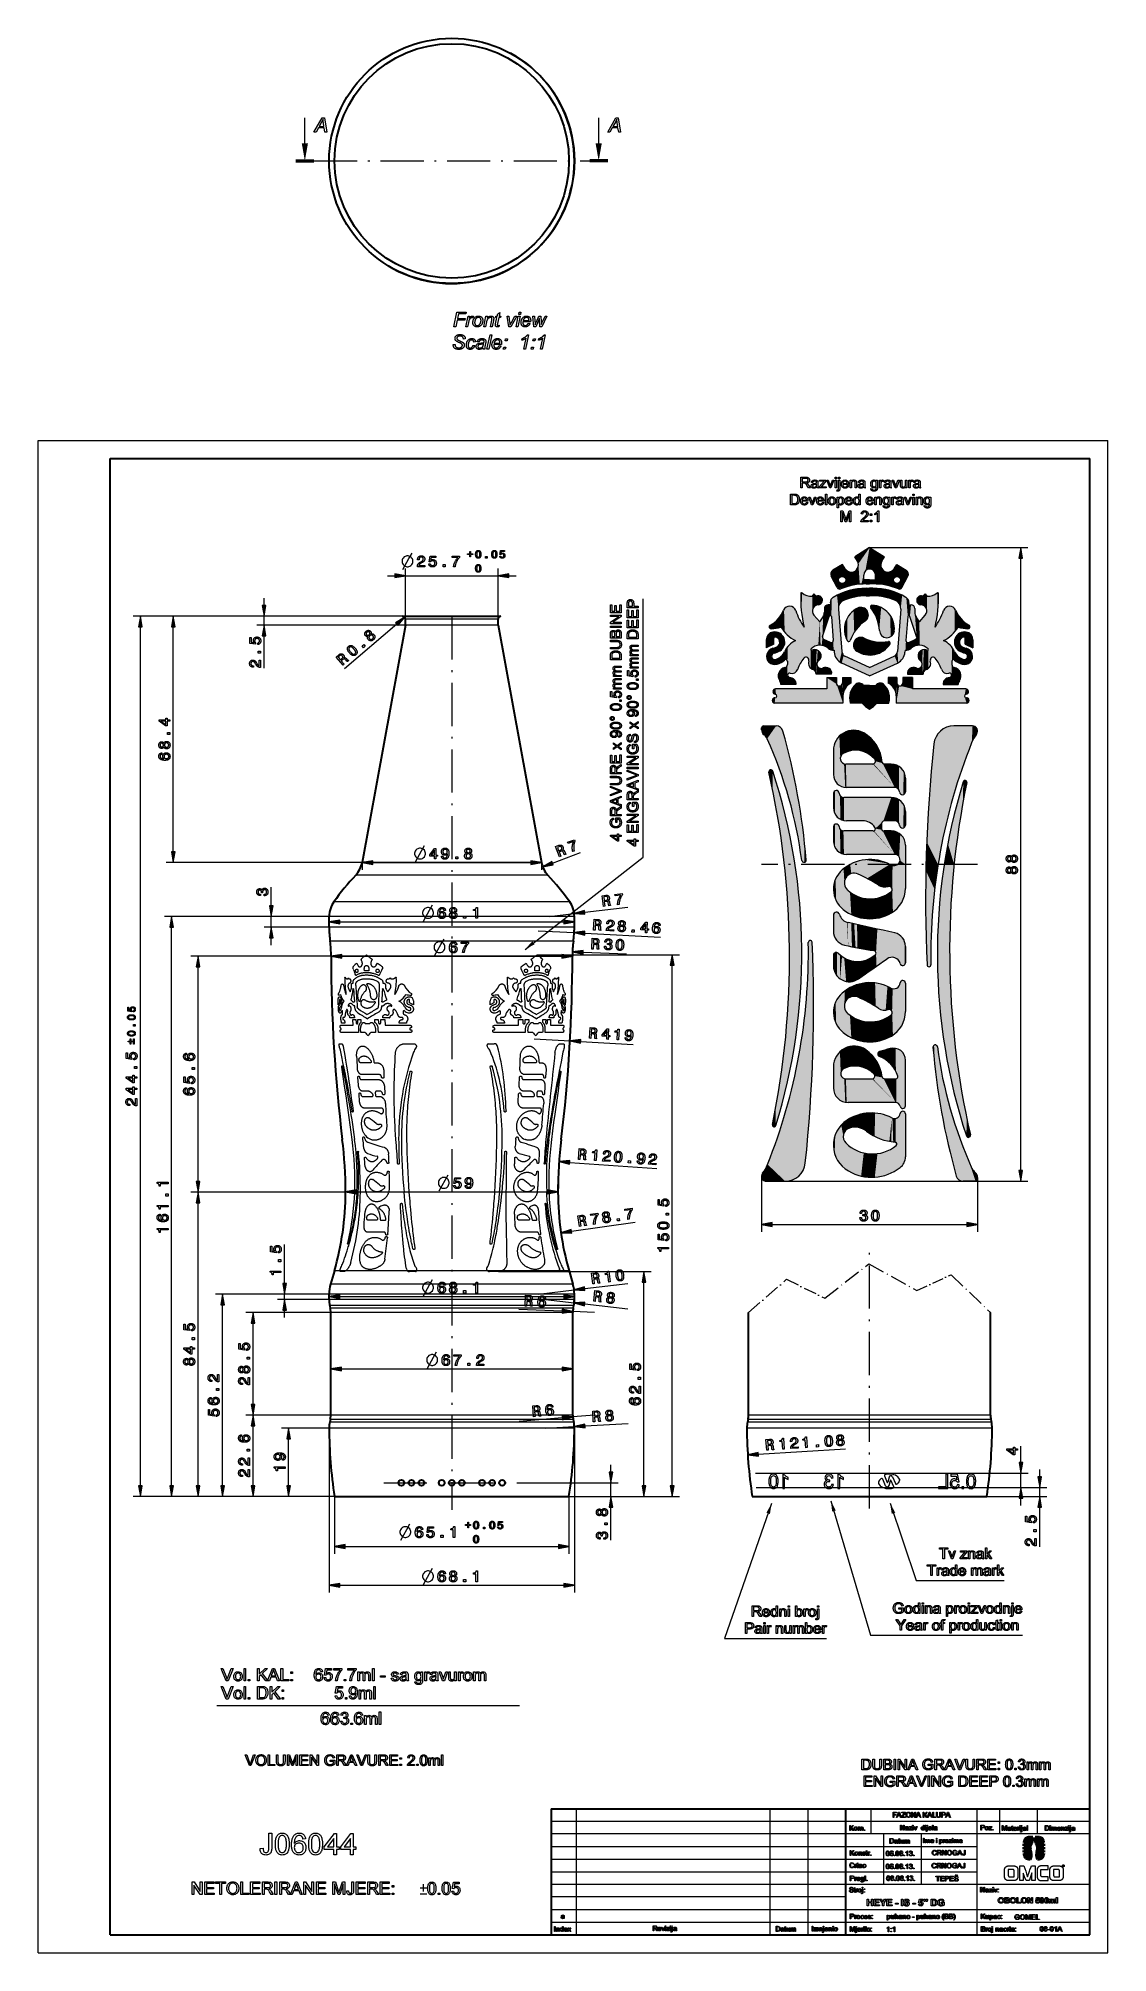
# Model space of a CAD drawing. Extents: x 0 to 297, y 0 to 532.
import ezdxf

# ---------------------------------------------------------------- set-up
doc = ezdxf.new("R2010")
doc.units = 0
doc.linetypes.add('DASHDOT', pattern=[18.5, 12, -3, 0.5, -3])

msp = doc.modelspace()

# ---------------------------------------------------------------- linework, layer by layer
at = {"color": 7, "lineweight": 13, "ltscale": 0.176899}
for p, q in [((74.03, 502.59), (74.03, 509.67)), ((155.63, 502.59), (155.63, 509.67))]:
    msp.add_line(p, q, dxfattribs=at)
at = {"color": 7, "lineweight": 50, "ltscale": 0.125}
for p, q in [((71.53, 497.67), (76.53, 497.67)), ((158.13, 497.67), (153.13, 497.67))]:
    msp.add_line(p, q, dxfattribs=at)
at = {"color": 7, "linetype": 'DASHDOT', "lineweight": 13}
for p, q in [((76.53, 497.67), (153.13, 497.67)), ((114.83, 371.21), (114.83, 122.99)), ((260.87, 302.26), (200.87, 302.26)), ((230.84, 123.41), (230.84, 194.95)), ((95.92, 130.51), (133.28, 130.51))]:
    msp.add_line(p, q, dxfattribs=at)
at = {"color": 7, "lineweight": 13}
for p, q in [((0, 0), (0, 420)), ((0, 420), (297, 420)), ((297, 0), (297, 420)), ((230.87, 390.26), (274.84, 390.26)), ((272.84, 217.21), (272.84, 387.3)), ((101.98, 382.46), (127.68, 382.46)), ((101.18, 371.21), (26.35, 371.21)), ((28.35, 129.66), (28.35, 368.25)), ((101.18, 371.21), (35.49, 371.21)), ((37.49, 305.76), (37.49, 368.25)), ((101.18, 371.21), (60.71, 371.21)), ((101.98, 368.71), (60.71, 368.71)), ((89.93, 302.81), (35.49, 302.81)), ((92.89, 302.78), (136.78, 302.78)), ((141.52, 299.27), (102.04, 299.27)), ((139.73, 302.81), (102.9, 302.81)), ((80.78, 287.81), (35.03, 287.81)), ((148.88, 287.81), (98.51, 287.81)), ((147.59, 291.86), (99.13, 291.86)), ((37.03, 129.66), (37.03, 284.85)), ((83.74, 286.3), (145.93, 286.3)), ((148.88, 284.81), (98.51, 284.81)), ((151.8, 283.17), (172.81, 282.08)), ((81.33, 276.81), (42.37, 276.81)), ((84.29, 276.77), (145.38, 276.77)), ((148.62, 280.91), (98.64, 280.91)), ((148.33, 276.81), (98.77, 276.81)), ((138.52, 277.2), (178.05, 277.2)), ((44.37, 214.16), (44.37, 273.85)), ((176.05, 129.66), (176.05, 274.25)), ((147.58, 219.51), (171.76, 217.8)), ((207.44, 214.26), (274.84, 214.26)), ((85.33, 211.21), (42.37, 211.21)), ((85.33, 211.21), (42.37, 211.21)), ((44.37, 129.66), (44.37, 208.25)), ((88.29, 211.32), (141.38, 211.32)), ((203.82, 202.26), (257.91, 202.26)), ((147.43, 189.35), (99.21, 189.35)), ((127.83, 189.2), (170.2, 189.2)), ((168.2, 129.66), (168.2, 186.25)), ((80.78, 182.91), (49.17, 182.91)), ((83.74, 182.23), (145.93, 182.23)), ((148.88, 182.91), (98.51, 182.91)), ((148.88, 181.41), (98.51, 181.41)), ((148.49, 185.69), (98.7, 185.69)), ((51.17, 129.66), (51.17, 179.95)), ((81.23, 177.81), (57.64, 177.81)), ((148.71, 179.77), (98.59, 179.77)), ((148.56, 179.04), (98.66, 179.04)), ((148.43, 177.81), (98.73, 177.81)), ((59.64, 152.26), (59.64, 174.85)), ((84.19, 162.13), (145.48, 162.13)), ((81.23, 149.31), (57.64, 149.31)), ((81.23, 149.31), (57.64, 149.31)), ((148.43, 149.31), (98.73, 149.31)), ((264.44, 149.31), (214.73, 149.31)), ((80.78, 145.71), (80.78, 100.05)), ((148.88, 145.71), (98.51, 145.71)), ((148.71, 147.35), (98.59, 147.35)), ((148.56, 148.08), (98.66, 148.08)), ((148.88, 145.71), (148.88, 100.05)), ((264.89, 145.71), (214.52, 145.71)), ((264.72, 147.35), (214.6, 147.35)), ((264.57, 148.08), (214.67, 148.08)), ((199.97, 138.44), (224.17, 139.93)), ((199.23, 133.21), (261.27, 133.21)), ((133.28, 130.51), (161.03, 130.51)), ((199.41, 129.21), (262.86, 129.21)), ((82.28, 126.71), (26.35, 126.71)), ((82.28, 126.71), (35.03, 126.71)), ((82.28, 126.71), (42.37, 126.71)), ((82.28, 126.71), (49.17, 126.71)), ((82.28, 126.71), (57.64, 126.71)), ((147.38, 126.71), (170.2, 126.71)), ((147.38, 126.71), (178.05, 126.71)), ((85.24, 112.83), (144.43, 112.83)), ((83.74, 102.05), (145.93, 102.05)), ((149.42, 40), (149.42, 5)), ((203.21, 40), (203.21, 5)), ((213.71, 40), (213.71, 5)), ((260.61, 40), (260.61, 5)), ((142.42, 36.5), (292, 36.5)), ((292, 33), (142.42, 33)), ((142.42, 29.5), (260.61, 29.5)), ((142.42, 26), (260.61, 26)), ((142.42, 22.5), (260.61, 22.5)), ((142.42, 19), (292, 19)), ((224.21, 15.5), (142.42, 15.5)), ((142.42, 12), (292, 12)), ((142.42, 8.5), (292, 8.5)), ((0, 0), (297, 0))]:
    msp.add_line(p, q, dxfattribs=at)
at = {"color": 7, "lineweight": 30}
for p, q in [((20, 5), (20, 415)), ((20, 415), (292, 415)), ((292, 5), (292, 415)), ((101.98, 368.71), (89.93, 302.81)), ((101.18, 371.21), (128.48, 371.21)), ((127.68, 368.71), (139.73, 302.81)), ((81.23, 149.31), (81.23, 177.81)), ((148.43, 149.31), (148.43, 177.81)), ((197.24, 149.31), (197.24, 177.81)), ((264.44, 149.31), (264.44, 177.81)), ((82.28, 126.71), (147.38, 126.71)), ((198.29, 126.71), (263.39, 126.71)), ((142.42, 40), (292, 40)), ((142.42, 40), (142.42, 5)), ((224.21, 40), (224.21, 5)), ((20, 5), (292, 5))]:
    msp.add_line(p, q, dxfattribs=at)
at = {"color": 7, "lineweight": 13, "ltscale": 0.121293}
for q in [(226.74, 387.71), (235, 387.71)]:
    msp.add_line((230.87, 390.26), q, dxfattribs=at)
at = {"color": 7, "lineweight": 13, "ltscale": 0.351399}
for p, q in [((101.98, 370.41), (101.98, 384.46)), ((127.68, 370.41), (127.68, 384.46))]:
    msp.add_line(p, q, dxfattribs=at)
at = {"color": 7, "lineweight": 13, "ltscale": 0.078408}
for p, q in [((223.34, 385.61), (220.67, 383.96)), ((238.4, 385.61), (241.07, 383.96))]:
    msp.add_line(p, q, dxfattribs=at)
at = {"color": 7, "lineweight": 13, "ltscale": 0.035283}
for p, q in [((224.08, 384.41), (223.34, 385.61)), ((227.48, 386.51), (226.74, 387.71)), ((234.26, 386.51), (235, 387.71)), ((237.66, 384.41), (238.4, 385.61))]:
    msp.add_line(p, q, dxfattribs=at)
at = {"color": 7, "lineweight": 13, "ltscale": 0.051139}
for p, q in [((96.98, 382.46), (99.03, 382.46)), ((130.64, 382.46), (132.68, 382.46)), ((62.71, 374.16), (62.71, 376.21)), ((64.7, 279.81), (64.7, 281.85)), ((68.4, 176.41), (68.4, 178.45)), ((159.03, 133.46), (159.03, 135.51))]:
    msp.add_line(p, q, dxfattribs=at)
at = {"color": 7, "lineweight": 13, "ltscale": 0.089196}
msp.add_line((221.9, 379.16), (220.22, 382.31), dxfattribs=at)
at = {"color": 7, "lineweight": 13, "ltscale": 0.033947}
for p, q in [((229.23, 381.29), (229.23, 382.65)), ((232.51, 381.29), (232.51, 382.65))]:
    msp.add_line(p, q, dxfattribs=at)
at = {"color": 7, "lineweight": 13, "ltscale": 0.040947}
for q in [(229.23, 381.29), (232.51, 381.29)]:
    msp.add_line((230.87, 381.29), q, dxfattribs=at)
at = {"color": 7, "lineweight": 13, "ltscale": 0.022733}
for p, q in [((229.96, 380.17), (230.87, 380.17)), ((229.96, 378.97), (230.87, 378.97)), ((229.96, 376.87), (230.87, 376.87))]:
    msp.add_line(p, q, dxfattribs=at)
at = {"color": 7, "lineweight": 13, "ltscale": 0.022734}
for p, q in [((231.78, 380.17), (230.87, 380.17)), ((231.78, 378.97), (230.87, 378.97)), ((231.78, 376.87), (230.87, 376.87))]:
    msp.add_line(p, q, dxfattribs=at)
at = {"color": 7, "lineweight": 13, "ltscale": 0.089195}
msp.add_line((239.84, 379.16), (241.52, 382.31), dxfattribs=at)
at = {"color": 7, "lineweight": 13, "ltscale": 0.019405}
msp.add_line((215.41, 377.41), (214.93, 376.8), dxfattribs=at)
at = {"color": 7, "lineweight": 13, "ltscale": 0.022671}
for p, q in [((216.06, 376.79), (215.41, 377.41)), ((245.68, 376.79), (246.33, 377.41))]:
    msp.add_line(p, q, dxfattribs=at)
at = {"color": 7, "lineweight": 13, "ltscale": 0.026963}
for p, q in [((218.31, 373.35), (218.31, 372.27)), ((243.43, 373.35), (243.43, 372.27))]:
    msp.add_line(p, q, dxfattribs=at)
at = {"color": 7, "lineweight": 13, "ltscale": 0.016327}
for p, q in [((220.01, 374.4), (219.36, 374.4)), ((241.72, 374.4), (242.38, 374.4))]:
    msp.add_line(p, q, dxfattribs=at)
at = {"color": 7, "lineweight": 13, "ltscale": 0.013348}
for p, q in [((219.97, 374.93), (220.01, 374.4)), ((241.77, 374.93), (241.72, 374.4))]:
    msp.add_line(p, q, dxfattribs=at)
at = {"color": 7, "lineweight": 13, "ltscale": 0.296653}
for p, q in [((222.21, 373.2), (223.13, 361.36)), ((239.53, 373.2), (238.61, 361.36))]:
    msp.add_line(p, q, dxfattribs=at)
at = {"color": 7, "lineweight": 13, "ltscale": 0.019404}
msp.add_line((246.33, 377.41), (246.81, 376.8), dxfattribs=at)
at = {"color": 7, "lineweight": 13, "ltscale": 0.0625}
msp.add_line((62.71, 368.71), (62.71, 371.21), dxfattribs=at)
at = {"color": 7, "lineweight": 13, "ltscale": 0.476323}
msp.add_line((99.55, 369.01), (85.07, 356.62), dxfattribs=at)
at = {"color": 7, "lineweight": 30, "ltscale": 0.0425}
for p, q in [((101.98, 368.71), (101.98, 370.41)), ((127.68, 368.71), (127.68, 370.41))]:
    msp.add_line(p, q, dxfattribs=at)
at = {"color": 7, "lineweight": 13, "ltscale": 0.167234}
for p, q in [((108.67, 370.41), (101.98, 370.41)), ((108.67, 368.71), (101.98, 368.71))]:
    msp.add_line(p, q, dxfattribs=at)
at = {"color": 7, "lineweight": 13, "ltscale": 0.475266}
for p, q in [((127.68, 370.41), (108.67, 370.41)), ((127.68, 368.71), (108.67, 368.71))]:
    msp.add_line(p, q, dxfattribs=at)
at = {"color": 7, "lineweight": 13, "ltscale": 0.063285}
for p, q in [((217.05, 369.61), (215.39, 371.52)), ((244.69, 369.61), (246.35, 371.52))]:
    msp.add_line(p, q, dxfattribs=at)
at = {"color": 7, "lineweight": 13, "ltscale": 0.04228}
for p, q in [((217.05, 369.61), (217.95, 371.04)), ((244.69, 369.61), (243.79, 371.04))]:
    msp.add_line(p, q, dxfattribs=at)
at = {"color": 7, "lineweight": 13, "ltscale": 0.147363}
for p, q in [((217.82, 365.57), (219.67, 371.17)), ((243.92, 365.57), (242.07, 371.17))]:
    msp.add_line(p, q, dxfattribs=at)
at = {"color": 7, "lineweight": 13, "ltscale": 0.165936}
for p, q in [((220.27, 371.1), (220.78, 364.48)), ((241.47, 371.1), (240.96, 364.48))]:
    msp.add_line(p, q, dxfattribs=at)
at = {"color": 7, "lineweight": 13, "ltscale": 0.225681}
msp.add_line((62.71, 356.73), (62.71, 365.75), dxfattribs=at)
at = {"color": 7, "lineweight": 13, "ltscale": 0.054516}
for p, q in [((202.18, 364.64), (202.18, 362.46)), ((259.56, 364.64), (259.56, 362.46))]:
    msp.add_line(p, q, dxfattribs=at)
at = {"color": 7, "lineweight": 13, "ltscale": 0.058772}
msp.add_line((204.3, 363.46), (202.18, 362.46), dxfattribs=at)
at = {"color": 7, "lineweight": 13, "ltscale": 0.040785}
for p, q in [((204.3, 363.46), (204.3, 365.09)), ((257.44, 363.46), (257.44, 365.09))]:
    msp.add_line(p, q, dxfattribs=at)
at = {"color": 7, "lineweight": 13, "ltscale": 0.049323}
for p, q in [((219.98, 363.92), (218.19, 364.74)), ((241.76, 363.92), (243.55, 364.74))]:
    msp.add_line(p, q, dxfattribs=at)
at = {"color": 7, "lineweight": 13, "ltscale": 0.014616}
for p, q in [((220.99, 361.79), (221.03, 361.2)), ((240.75, 361.79), (240.7, 361.2))]:
    msp.add_line(p, q, dxfattribs=at)
at = {"color": 7, "lineweight": 13, "ltscale": 0.058773}
msp.add_line((257.44, 363.46), (259.56, 362.46), dxfattribs=at)
at = {"color": 7, "lineweight": 13, "ltscale": 0.022951}
for p, q in [((208.03, 358.69), (208.03, 357.77)), ((253.71, 358.69), (253.71, 357.77))]:
    msp.add_line(p, q, dxfattribs=at)
at = {"color": 7, "lineweight": 13, "ltscale": 0.212417}
msp.add_line((230.87, 354.68), (223.14, 358.2), dxfattribs=at)
at = {"color": 7, "lineweight": 13, "ltscale": 0.188532}
for q in [(224.01, 360.11), (237.73, 360.11)]:
    msp.add_line((230.87, 356.99), q, dxfattribs=at)
at = {"color": 7, "lineweight": 13, "ltscale": 0.212418}
msp.add_line((230.87, 354.68), (238.6, 358.2), dxfattribs=at)
at = {"color": 7, "lineweight": 13, "ltscale": 0.355067}
msp.add_line((218.98, 351.03), (204.77, 351.03), dxfattribs=at)
at = {"color": 7, "lineweight": 13, "ltscale": 0.104761}
for p, q in [((210.43, 352.21), (206.24, 352.21)), ((251.31, 352.21), (255.5, 352.21))]:
    msp.add_line(p, q, dxfattribs=at)
at = {"color": 7, "lineweight": 13, "ltscale": 0.107653}
for p, q in [((220.33, 355.1), (216.02, 355.1)), ((241.41, 355.1), (245.72, 355.1))]:
    msp.add_line(p, q, dxfattribs=at)
at = {"color": 7, "lineweight": 13, "ltscale": 0.078214}
for p, q in [((218.98, 354.16), (218.98, 351.03)), ((242.76, 354.16), (242.76, 351.03))]:
    msp.add_line(p, q, dxfattribs=at)
at = {"color": 7, "lineweight": 13, "ltscale": 0.066877}
for p, q in [((218.98, 354.16), (221.65, 354.16)), ((242.76, 354.16), (240.09, 354.16))]:
    msp.add_line(p, q, dxfattribs=at)
at = {"color": 7, "lineweight": 13, "ltscale": 0.037543}
for p, q in [((221.65, 354.16), (221.65, 352.66)), ((223.31, 354.16), (223.31, 352.66)), ((238.43, 354.16), (238.43, 352.66)), ((240.09, 354.16), (240.09, 352.66))]:
    msp.add_line(p, q, dxfattribs=at)
at = {"color": 7, "lineweight": 13, "ltscale": 0.059365}
for p, q in [((223.31, 354.16), (225.68, 354.16)), ((238.43, 354.16), (236.06, 354.16))]:
    msp.add_line(p, q, dxfattribs=at)
at = {"color": 7, "lineweight": 13, "ltscale": 0.039258}
for p, q in [((225.68, 354.16), (225.68, 352.59)), ((236.06, 354.16), (236.06, 352.59))]:
    msp.add_line(p, q, dxfattribs=at)
at = {"color": 7, "lineweight": 13, "ltscale": 0.042593}
msp.add_line((230.87, 351.97), (229.17, 351.97), dxfattribs=at)
at = {"color": 7, "lineweight": 13, "ltscale": 0.042594}
msp.add_line((230.87, 351.97), (232.57, 351.97), dxfattribs=at)
at = {"color": 7, "lineweight": 13, "ltscale": 0.370197}
msp.add_line((257.57, 351.03), (242.76, 351.03), dxfattribs=at)
at = {"color": 7, "lineweight": 13, "ltscale": 0.473143}
msp.add_line((223.47, 347.07), (204.54, 347.07), dxfattribs=at)
at = {"color": 7, "lineweight": 13, "ltscale": 0.049625}
for p, q in [((223.47, 349.05), (223.47, 347.07)), ((238.27, 349.05), (238.27, 347.07))]:
    msp.add_line(p, q, dxfattribs=at)
at = {"color": 7, "lineweight": 13, "ltscale": 0.082678}
for p, q in [((228.81, 347.07), (225.5, 347.07)), ((232.93, 347.07), (236.24, 347.07))]:
    msp.add_line(p, q, dxfattribs=at)
at = {"color": 7, "lineweight": 13, "ltscale": 0.488273}
msp.add_line((257.8, 347.07), (238.27, 347.07), dxfattribs=at)
at = {"color": 7, "lineweight": 13, "ltscale": 0.086606}
for p, q in [((201.43, 340.74), (204.9, 340.74)), ((260.31, 214.26), (256.84, 214.26))]:
    msp.add_line(p, q, dxfattribs=at)
at = {"color": 7, "lineweight": 13, "ltscale": 0.12924}
for p, q in [((259.46, 340.74), (254.29, 340.74)), ((202.28, 214.26), (207.44, 214.26))]:
    msp.add_line(p, q, dxfattribs=at)
at = {"color": 7, "lineweight": 13, "ltscale": 0.012558}
for p, q in [((200.87, 339.68), (200.87, 340.18)), ((260.87, 215.32), (260.87, 214.82))]:
    msp.add_line(p, q, dxfattribs=at)
at = {"color": 7, "lineweight": 13, "ltscale": 0.165928}
msp.add_line((220.83, 333.9), (220.83, 327.26), dxfattribs=at)
at = {"color": 7, "lineweight": 13, "ltscale": 0.184462}
msp.add_line((231.66, 330.13), (224.28, 330.13), dxfattribs=at)
at = {"color": 7, "lineweight": 13, "ltscale": 0.049932}
msp.add_line((236.89, 330.13), (234.89, 330.13), dxfattribs=at)
at = {"color": 7, "lineweight": 13, "ltscale": 0.093661}
for p, q in [((240.83, 326.19), (240.83, 322.44)), ((240.83, 316.93), (240.83, 313.19))]:
    msp.add_line(p, q, dxfattribs=at)
at = {"color": 7, "lineweight": 13, "ltscale": 0.100435}
for p, q in [((220.83, 322.02), (220.83, 318)), ((220.83, 312.69), (220.83, 308.67))]:
    msp.add_line(p, q, dxfattribs=at)
at = {"color": 7, "lineweight": 13, "ltscale": 0.329219}
msp.add_line((236.89, 320.88), (223.72, 320.88), dxfattribs=at)
at = {"color": 7, "lineweight": 13, "ltscale": 0.334638}
msp.add_line((237.85, 323.63), (224.46, 323.63), dxfattribs=at)
at = {"color": 7, "lineweight": 13, "ltscale": 0.11105}
msp.add_line((228.9, 314.38), (224.46, 314.38), dxfattribs=at)
at = {"color": 7, "lineweight": 13, "ltscale": 0.071486}
msp.add_line((237.85, 314.38), (234.99, 314.38), dxfattribs=at)
at = {"color": 7, "lineweight": 13, "ltscale": 0.202426}
msp.add_line((231.82, 311.55), (223.72, 311.55), dxfattribs=at)
at = {"color": 7, "lineweight": 13, "ltscale": 0.034868}
msp.add_line((234.17, 313.56), (234.17, 312.17), dxfattribs=at)
at = {"color": 7, "lineweight": 13, "ltscale": 0.052241}
msp.add_line((236.89, 311.55), (234.8, 311.55), dxfattribs=at)
at = {"color": 7, "lineweight": 13, "ltscale": 0.206111}
msp.add_line((142.84, 302.63), (150.55, 305.55), dxfattribs=at)
at = {"color": 7, "lineweight": 13, "ltscale": 0.334291}
msp.add_line((237.83, 305.05), (224.46, 305.05), dxfattribs=at)
at = {"color": 7, "lineweight": 13, "ltscale": 0.300115}
msp.add_line((240.83, 307.6), (240.83, 295.6), dxfattribs=at)
at = {"color": 7, "lineweight": 13, "ltscale": 0.347315}
msp.add_line((102.04, 299.27), (88.15, 299.27), dxfattribs=at)
at = {"color": 7, "lineweight": 13, "ltscale": 0.050654}
for p, q in [((89.93, 302.81), (89.93, 300.78)), ((139.73, 302.81), (139.73, 300.78))]:
    msp.add_line(p, q, dxfattribs=at)
at = {"color": 7, "lineweight": 13, "ltscale": 0.324058}
msp.add_line((102.9, 302.81), (89.93, 302.81), dxfattribs=at)
at = {"color": 7, "lineweight": 13, "ltscale": 0.12968}
msp.add_line((64.7, 290.76), (64.7, 295.95), dxfattribs=at)
at = {"color": 7, "lineweight": 13, "ltscale": 0.452144}
for p, q in [((80.78, 287.81), (62.7, 287.81)), ((80.78, 284.81), (62.7, 284.81))]:
    msp.add_line(p, q, dxfattribs=at)
at = {"color": 7, "lineweight": 13, "ltscale": 0.075}
msp.add_line((64.7, 284.81), (64.7, 287.81), dxfattribs=at)
at = {"color": 7, "lineweight": 30, "ltscale": 0.075}
for p, q in [((80.78, 284.81), (80.78, 287.81)), ((148.88, 284.81), (148.88, 287.81))]:
    msp.add_line(p, q, dxfattribs=at)
at = {"color": 7, "lineweight": 13, "ltscale": 0.443139}
for p, q in [((98.51, 287.81), (80.78, 287.81)), ((98.51, 284.81), (80.78, 284.81)), ((98.51, 182.91), (80.78, 182.91)), ((98.51, 181.41), (80.78, 181.41)), ((98.51, 145.71), (80.78, 145.71)), ((214.52, 145.71), (196.79, 145.71))]:
    msp.add_line(p, q, dxfattribs=at)
at = {"color": 7, "lineweight": 13, "ltscale": 0.426294}
msp.add_line((99.13, 291.86), (82.08, 291.86), dxfattribs=at)
at = {"color": 7, "lineweight": 13, "ltscale": 0.175}
for p, q in [((141.88, 287.81), (148.84, 288.64)), ((231.21, 40), (231.21, 33)), ((266.91, 40), (266.91, 33)), ((277.41, 40), (277.41, 33))]:
    msp.add_line(p, q, dxfattribs=at)
at = {"color": 7, "lineweight": 13, "ltscale": 0.301139}
for p, q in [((151.77, 288.98), (163.73, 290.41)), ((151.75, 184.46), (163.7, 185.9)), ((145.49, 178.18), (133.45, 178.69)), ((151.77, 180.19), (163.74, 178.85)), ((145.51, 148.55), (133.51, 147.54))]:
    msp.add_line(p, q, dxfattribs=at)
at = {"color": 7, "lineweight": 13, "ltscale": 0.109825}
msp.add_line((220.83, 288.17), (220.83, 283.77), dxfattribs=at)
at = {"color": 7, "lineweight": 13, "ltscale": 0.25}
for p, q in [((138.86, 283.85), (148.85, 283.33)), ((137.69, 253.84), (147.67, 253.27)), ((138.88, 182.91), (148.81, 184.11))]:
    msp.add_line(p, q, dxfattribs=at)
at = {"color": 7, "lineweight": 13, "ltscale": 0.439654}
msp.add_line((98.64, 280.91), (81.05, 280.91), dxfattribs=at)
at = {"color": 7, "lineweight": 13, "ltscale": 0.051062}
for p, q in [((81.33, 276.81), (81.33, 274.77)), ((148.33, 276.81), (148.33, 274.77))]:
    msp.add_line(p, q, dxfattribs=at)
at = {"color": 7, "lineweight": 13, "ltscale": 0.435981}
msp.add_line((98.77, 276.81), (81.33, 276.81), dxfattribs=at)
at = {"color": 7, "lineweight": 13, "ltscale": 0.015484}
for p, q in [((90.67, 276.81), (91.14, 277.2)), ((138.52, 277.2), (139, 276.81))]:
    msp.add_line(p, q, dxfattribs=at)
at = {"color": 7, "lineweight": 13, "ltscale": 0.015748}
for p, q in [((91.14, 277.2), (91.64, 276.81)), ((138.03, 276.81), (138.52, 277.2))]:
    msp.add_line(p, q, dxfattribs=at)
at = {"color": 7, "lineweight": 13, "ltscale": 0.30114}
for p, q in [((151.31, 277.86), (163.35, 277.39)), ((151.82, 146.32), (163.85, 147))]:
    msp.add_line(p, q, dxfattribs=at)
at = {"color": 7, "lineweight": 13, "ltscale": 0.07401}
msp.add_line((220.83, 277.07), (220.83, 274.11), dxfattribs=at)
at = {"color": 7, "lineweight": 13, "ltscale": 0.114314}
msp.add_line((240.83, 279.51), (240.83, 274.94), dxfattribs=at)
at = {"color": 7, "lineweight": 13, "ltscale": 0.01626}
for p, q in [((88.47, 274.88), (88.72, 274.28)), ((140.95, 274.28), (141.2, 274.88))]:
    msp.add_line(p, q, dxfattribs=at)
at = {"color": 7, "lineweight": 13, "ltscale": 0.016413}
for p, q in [((89.9, 275.33), (89.63, 275.93)), ((140.04, 275.93), (139.77, 275.33))]:
    msp.add_line(p, q, dxfattribs=at)
at = {"color": 7, "lineweight": 13, "ltscale": 0.016974}
for p, q in [((90.55, 272.72), (90.54, 273.4)), ((91.79, 273.4), (91.79, 272.72)), ((137.88, 272.72), (137.88, 273.4)), ((139.13, 273.4), (139.12, 272.72))]:
    msp.add_line(p, q, dxfattribs=at)
at = {"color": 7, "lineweight": 13, "ltscale": 0.015343}
for p, q in [((91.16, 272.72), (90.55, 272.72)), ((139.12, 272.72), (138.51, 272.72))]:
    msp.add_line(p, q, dxfattribs=at)
at = {"color": 7, "lineweight": 13, "ltscale": 0.008568}
for p, q in [((91.16, 272.16), (90.82, 272.16)), ((138.85, 272.16), (138.5, 272.16))]:
    msp.add_line(p, q, dxfattribs=at)
at = {"color": 7, "lineweight": 13, "ltscale": 0.008566}
for p, q in [((90.83, 271.56), (91.17, 271.56)), ((138.5, 271.56), (138.84, 271.56))]:
    msp.add_line(p, q, dxfattribs=at)
at = {"color": 7, "lineweight": 13, "ltscale": 0.015751}
for p, q in [((91.79, 272.72), (91.16, 272.72)), ((138.51, 272.72), (137.88, 272.72))]:
    msp.add_line(p, q, dxfattribs=at)
at = {"color": 7, "lineweight": 13, "ltscale": 0.008694}
for p, q in [((91.51, 272.16), (91.16, 272.16)), ((138.5, 272.16), (138.16, 272.16))]:
    msp.add_line(p, q, dxfattribs=at)
at = {"color": 7, "lineweight": 13, "ltscale": 0.008692}
for p, q in [((91.17, 271.56), (91.52, 271.56)), ((138.15, 271.56), (138.5, 271.56))]:
    msp.add_line(p, q, dxfattribs=at)
at = {"color": 7, "lineweight": 13, "ltscale": 0.016747}
for p, q in [((92.77, 275.93), (92.47, 275.33)), ((137.2, 275.33), (136.9, 275.93))]:
    msp.add_line(p, q, dxfattribs=at)
at = {"color": 7, "lineweight": 13, "ltscale": 0.016894}
for p, q in [((93.87, 274.28), (94.18, 274.88)), ((135.49, 274.88), (135.8, 274.28))]:
    msp.add_line(p, q, dxfattribs=at)
at = {"color": 7, "lineweight": 13, "ltscale": 0.008309}
for p, q in [((85.97, 270.47), (86.09, 270.78)), ((143.58, 270.78), (143.7, 270.47))]:
    msp.add_line(p, q, dxfattribs=at)
at = {"color": 7, "lineweight": 13, "ltscale": 0.009094}
for p, q in [((86.09, 270.78), (86.28, 270.47)), ((143.39, 270.47), (143.58, 270.78))]:
    msp.add_line(p, q, dxfattribs=at)
at = {"color": 7, "lineweight": 13, "ltscale": 0.018912}
for p, q in [((86.62, 266.88), (86.86, 267.59)), ((142.8, 267.59), (143.05, 266.88))]:
    msp.add_line(p, q, dxfattribs=at)
at = {"color": 7, "lineweight": 13, "ltscale": 0.013483}
for p, q in [((86.96, 268.21), (86.95, 268.75)), ((142.72, 268.75), (142.71, 268.21))]:
    msp.add_line(p, q, dxfattribs=at)
at = {"color": 7, "lineweight": 13, "ltscale": 0.004987}
for p, q in [((87.26, 269.27), (87.46, 269.27)), ((142.21, 269.27), (142.41, 269.27))]:
    msp.add_line(p, q, dxfattribs=at)
at = {"color": 7, "lineweight": 13, "ltscale": 0.006666}
for p, q in [((87.46, 269.27), (87.44, 269.54)), ((142.23, 269.54), (142.21, 269.27))]:
    msp.add_line(p, q, dxfattribs=at)
at = {"color": 7, "lineweight": 13, "ltscale": 0.008562}
for p, q in [((90.84, 270.51), (91.18, 270.51)), ((138.49, 270.51), (138.83, 270.51))]:
    msp.add_line(p, q, dxfattribs=at)
at = {"color": 7, "lineweight": 13, "ltscale": 0.008688}
for p, q in [((91.18, 270.51), (91.53, 270.51)), ((138.14, 270.51), (138.49, 270.51))]:
    msp.add_line(p, q, dxfattribs=at)
at = {"color": 7, "lineweight": 13, "ltscale": 0.006665}
for p, q in [((95.66, 269.54), (95.65, 269.27)), ((134.02, 269.27), (134.01, 269.54))]:
    msp.add_line(p, q, dxfattribs=at)
at = {"color": 7, "lineweight": 13, "ltscale": 0.007196}
for p, q in [((95.65, 269.27), (95.93, 269.27)), ((133.73, 269.27), (134.02, 269.27))]:
    msp.add_line(p, q, dxfattribs=at)
at = {"color": 7, "lineweight": 13, "ltscale": 0.013482}
for p, q in [((96.41, 268.75), (96.41, 268.21)), ((133.25, 268.21), (133.26, 268.75))]:
    msp.add_line(p, q, dxfattribs=at)
at = {"color": 7, "lineweight": 13, "ltscale": 0.020675}
for p, q in [((96.58, 267.59), (97, 266.88)), ((132.67, 266.88), (133.09, 267.59))]:
    msp.add_line(p, q, dxfattribs=at)
at = {"color": 7, "lineweight": 13, "ltscale": 0.010822}
for p, q in [((97.41, 270.47), (97.71, 270.78)), ((131.96, 270.78), (132.26, 270.47))]:
    msp.add_line(p, q, dxfattribs=at)
at = {"color": 7, "lineweight": 13, "ltscale": 0.00947}
for p, q in [((97.71, 270.78), (97.93, 270.47)), ((131.74, 270.47), (131.96, 270.78))]:
    msp.add_line(p, q, dxfattribs=at)
at = {"color": 7, "lineweight": 13, "ltscale": 0.198079}
msp.add_line((240.83, 269.32), (240.83, 261.4), dxfattribs=at)
at = {"color": 7, "lineweight": 13, "ltscale": 0.02727}
for p, q in [((83.3, 263.3), (83.26, 264.39)), ((146.4, 264.39), (146.37, 263.3))]:
    msp.add_line(p, q, dxfattribs=at)
at = {"color": 7, "lineweight": 13, "ltscale": 0.020401}
for p, q in [((83.64, 264.62), (83.66, 263.8)), ((146.01, 263.8), (146.03, 264.62))]:
    msp.add_line(p, q, dxfattribs=at)
at = {"color": 7, "lineweight": 13, "ltscale": 0.011482}
for p, q in [((84.51, 260.96), (84.49, 261.42)), ((145.18, 261.42), (145.16, 260.96))]:
    msp.add_line(p, q, dxfattribs=at)
at = {"color": 7, "lineweight": 13, "ltscale": 0.007308}
for p, q in [((87.91, 262.67), (87.89, 262.97)), ((141.78, 262.97), (141.76, 262.67))]:
    msp.add_line(p, q, dxfattribs=at)
at = {"color": 7, "lineweight": 13, "ltscale": 0.007295}
for p, q in [((95.32, 262.97), (95.3, 262.67)), ((134.37, 262.67), (134.35, 262.97))]:
    msp.add_line(p, q, dxfattribs=at)
at = {"color": 7, "lineweight": 13, "ltscale": 0.022169}
for p, q in [((96.52, 264.44), (95.73, 264.03)), ((133.93, 264.03), (133.15, 264.44))]:
    msp.add_line(p, q, dxfattribs=at)
at = {"color": 7, "lineweight": 13, "ltscale": 0.011477}
for p, q in [((101.32, 261.42), (101.33, 260.96)), ((128.34, 260.96), (128.35, 261.42))]:
    msp.add_line(p, q, dxfattribs=at)
at = {"color": 7, "lineweight": 13, "ltscale": 0.020394}
for p, q in [((103.13, 263.8), (103.12, 264.62)), ((126.55, 264.62), (126.54, 263.8))]:
    msp.add_line(p, q, dxfattribs=at)
at = {"color": 7, "lineweight": 13, "ltscale": 0.02965}
for p, q in [((104.2, 263.3), (103.13, 263.8)), ((126.54, 263.8), (125.47, 263.3))]:
    msp.add_line(p, q, dxfattribs=at)
at = {"color": 7, "lineweight": 13, "ltscale": 0.02726}
for p, q in [((104.19, 264.39), (104.2, 263.3)), ((125.47, 263.3), (125.48, 264.39))]:
    msp.add_line(p, q, dxfattribs=at)
at = {"color": 7, "lineweight": 13, "ltscale": 0.086879}
msp.add_line((83.98, 257.59), (87.45, 257.59), dxfattribs=at)
at = {"color": 7, "lineweight": 13, "ltscale": 0.122722}
msp.add_line((88.93, 255.61), (84.02, 255.61), dxfattribs=at)
at = {"color": 7, "lineweight": 13, "ltscale": 0.022868}
for p, q in [((85.15, 258.18), (84.24, 258.18)), ((145.43, 258.18), (144.52, 258.18))]:
    msp.add_line(p, q, dxfattribs=at)
at = {"color": 7, "lineweight": 13, "ltscale": 0.031445}
for p, q in [((87.79, 259.62), (86.53, 259.62)), ((143.14, 259.62), (141.88, 259.62))]:
    msp.add_line(p, q, dxfattribs=at)
at = {"color": 7, "lineweight": 13, "ltscale": 0.039133}
for p, q in [((87.45, 257.59), (87.39, 259.15)), ((142.28, 259.15), (142.22, 257.59))]:
    msp.add_line(p, q, dxfattribs=at)
at = {"color": 7, "lineweight": 13, "ltscale": 0.020533}
for p, q in [((87.39, 259.15), (88.21, 259.15)), ((141.45, 259.15), (142.28, 259.15))]:
    msp.add_line(p, q, dxfattribs=at)
at = {"color": 7, "lineweight": 13, "ltscale": 0.018783}
for p, q in [((88.21, 259.15), (88.24, 258.4)), ((141.43, 258.4), (141.45, 259.15))]:
    msp.add_line(p, q, dxfattribs=at)
at = {"color": 7, "lineweight": 13, "ltscale": 0.018782}
for p, q in [((88.77, 258.4), (88.75, 259.15)), ((140.92, 259.15), (140.9, 258.4))]:
    msp.add_line(p, q, dxfattribs=at)
at = {"color": 7, "lineweight": 13, "ltscale": 0.01991}
for p, q in [((88.75, 259.15), (89.54, 259.15)), ((140.13, 259.15), (140.92, 259.15))]:
    msp.add_line(p, q, dxfattribs=at)
at = {"color": 7, "lineweight": 13, "ltscale": 0.024831}
for p, q in [((88.89, 256.6), (88.93, 255.61)), ((140.74, 255.61), (140.78, 256.6))]:
    msp.add_line(p, q, dxfattribs=at)
at = {"color": 7, "lineweight": 13, "ltscale": 0.01964}
for p, q in [((89.54, 259.15), (89.57, 258.37)), ((140.1, 258.37), (140.13, 259.15))]:
    msp.add_line(p, q, dxfattribs=at)
at = {"color": 7, "lineweight": 13, "ltscale": 0.029012}
for p, q in [((90.77, 255.61), (89.61, 255.61)), ((140.06, 255.61), (138.9, 255.61))]:
    msp.add_line(p, q, dxfattribs=at)
at = {"color": 7, "lineweight": 13, "ltscale": 0.01576}
for p, q in [((90.81, 258.06), (91.44, 258.06)), ((138.23, 258.06), (138.86, 258.06))]:
    msp.add_line(p, q, dxfattribs=at)
at = {"color": 7, "lineweight": 13, "ltscale": 0.016197}
for p, q in [((91.44, 258.06), (92.09, 258.06)), ((137.58, 258.06), (138.23, 258.06))]:
    msp.add_line(p, q, dxfattribs=at)
at = {"color": 7, "lineweight": 13, "ltscale": 0.032692}
for p, q in [((93.62, 255.61), (92.31, 255.61)), ((137.36, 255.61), (136.05, 255.61))]:
    msp.add_line(p, q, dxfattribs=at)
at = {"color": 7, "lineweight": 13, "ltscale": 0.019637}
for p, q in [((93.46, 258.37), (93.44, 259.15)), ((136.23, 259.15), (136.21, 258.37))]:
    msp.add_line(p, q, dxfattribs=at)
at = {"color": 7, "lineweight": 13, "ltscale": 0.024464}
for p, q in [((93.44, 259.15), (94.42, 259.15)), ((135.25, 259.15), (136.23, 259.15))]:
    msp.add_line(p, q, dxfattribs=at)
at = {"color": 7, "lineweight": 13, "ltscale": 0.018778}
for p, q in [((94.42, 259.15), (94.44, 258.4)), ((95.13, 258.4), (95.12, 259.15)), ((134.55, 259.15), (134.53, 258.4)), ((135.23, 258.4), (135.25, 259.15))]:
    msp.add_line(p, q, dxfattribs=at)
at = {"color": 7, "lineweight": 13, "ltscale": 0.024824}
for p, q in [((94.45, 255.61), (94.42, 256.6)), ((135.25, 256.6), (135.22, 255.61))]:
    msp.add_line(p, q, dxfattribs=at)
at = {"color": 7, "lineweight": 13, "ltscale": 0.22438}
msp.add_line((103.43, 255.61), (94.45, 255.61), dxfattribs=at)
at = {"color": 7, "lineweight": 13, "ltscale": 0.029}
for p, q in [((95.12, 259.15), (96.28, 259.15)), ((133.39, 259.15), (134.55, 259.15))]:
    msp.add_line(p, q, dxfattribs=at)
at = {"color": 7, "lineweight": 13, "ltscale": 0.047811}
for p, q in [((97.59, 259.62), (95.67, 259.62)), ((133.99, 259.62), (132.08, 259.62))]:
    msp.add_line(p, q, dxfattribs=at)
at = {"color": 7, "lineweight": 13, "ltscale": 0.039119}
for p, q in [((96.28, 259.15), (96.31, 257.59)), ((133.35, 257.59), (133.39, 259.15))]:
    msp.add_line(p, q, dxfattribs=at)
at = {"color": 7, "lineweight": 13, "ltscale": 0.174077}
msp.add_line((96.31, 257.59), (103.28, 257.59), dxfattribs=at)
at = {"color": 7, "lineweight": 13, "ltscale": 0.050663}
for p, q in [((102.24, 258.18), (100.22, 258.18)), ((129.45, 258.18), (127.42, 258.18))]:
    msp.add_line(p, q, dxfattribs=at)
at = {"color": 7, "lineweight": 13, "ltscale": 0.216889}
msp.add_line((135.22, 255.61), (126.54, 255.61), dxfattribs=at)
at = {"color": 7, "lineweight": 13, "ltscale": 0.166574}
msp.add_line((126.69, 257.59), (133.35, 257.59), dxfattribs=at)
at = {"color": 7, "lineweight": 13, "ltscale": 0.125528}
msp.add_line((145.76, 255.61), (140.74, 255.61), dxfattribs=at)
at = {"color": 7, "lineweight": 13, "ltscale": 0.089721}
msp.add_line((142.22, 257.59), (145.81, 257.59), dxfattribs=at)
at = {"color": 7, "lineweight": 13, "ltscale": 0.006289}
msp.add_line((83.58, 251.91), (83.56, 252.16), dxfattribs=at)
at = {"color": 7, "lineweight": 13, "ltscale": 0.015232}
msp.add_line((83.64, 252.44), (84.25, 252.44), dxfattribs=at)
at = {"color": 7, "lineweight": 13, "ltscale": 0.063401}
msp.add_line((101.77, 252.44), (104.31, 252.44), dxfattribs=at)
at = {"color": 7, "lineweight": 13, "ltscale": 0.00628}
msp.add_line((124.65, 251.91), (124.65, 252.16), dxfattribs=at)
at = {"color": 7, "lineweight": 13, "ltscale": 0.042923}
msp.add_line((124.94, 252.44), (126.65, 252.44), dxfattribs=at)
at = {"color": 7, "lineweight": 13, "ltscale": 0.024461}
msp.add_line((144.91, 252.44), (145.89, 252.44), dxfattribs=at)
at = {"color": 7, "lineweight": 13, "ltscale": 0.366083}
msp.add_line((150.62, 253.11), (165.24, 252.29), dxfattribs=at)
at = {"color": 7, "lineweight": 13, "ltscale": 0.064623}
msp.add_line((92.18, 247.14), (89.6, 247.14), dxfattribs=at)
at = {"color": 7, "lineweight": 13, "ltscale": 0.019794}
msp.add_line((93.42, 247.14), (94.21, 247.14), dxfattribs=at)
at = {"color": 7, "lineweight": 13, "ltscale": 0.04688}
msp.add_line((95.92, 245.17), (96, 243.29), dxfattribs=at)
at = {"color": 7, "lineweight": 13, "ltscale": 0.070923}
msp.add_line((138.07, 247.14), (135.23, 247.14), dxfattribs=at)
at = {"color": 7, "lineweight": 13, "ltscale": 0.016838}
msp.add_line((139.21, 247.14), (139.88, 247.14), dxfattribs=at)
at = {"color": 7, "lineweight": 13, "ltscale": 0.046925}
msp.add_line((141.02, 245.17), (140.9, 243.29), dxfattribs=at)
at = {"color": 7, "lineweight": 13, "ltscale": 0.146748}
msp.add_line((220.83, 246.08), (220.83, 240.21), dxfattribs=at)
at = {"color": 7, "lineweight": 13, "ltscale": 0.316271}
msp.add_line((240.83, 235.23), (240.83, 247.88), dxfattribs=at)
at = {"color": 7, "lineweight": 13, "ltscale": 0.050332}
msp.add_line((88.89, 241.07), (88.76, 243.08), dxfattribs=at)
at = {"color": 7, "lineweight": 13, "ltscale": 0.118523}
msp.add_line((89.69, 242.51), (94.43, 242.51), dxfattribs=at)
at = {"color": 7, "lineweight": 13, "ltscale": 0.122548}
msp.add_line((94.75, 243.89), (89.85, 243.89), dxfattribs=at)
at = {"color": 7, "lineweight": 13, "ltscale": 0.046895}
msp.add_line((96.14, 240.54), (96.24, 238.67), dxfattribs=at)
at = {"color": 7, "lineweight": 13, "ltscale": 0.050277}
msp.add_line((133.53, 241.07), (133.62, 243.08), dxfattribs=at)
at = {"color": 7, "lineweight": 13, "ltscale": 0.120695}
msp.add_line((134.78, 242.51), (139.61, 242.51), dxfattribs=at)
at = {"color": 7, "lineweight": 13, "ltscale": 0.12144}
msp.add_line((140.01, 243.89), (135.15, 243.89), dxfattribs=at)
at = {"color": 7, "lineweight": 13, "ltscale": 0.046953}
msp.add_line((140.71, 240.54), (140.58, 238.67), dxfattribs=at)
at = {"color": 7, "lineweight": 13, "ltscale": 0.180827}
msp.add_line((224.31, 242.72), (231.54, 242.72), dxfattribs=at)
at = {"color": 7, "lineweight": 13, "ltscale": 0.078579}
msp.add_line((235.03, 242.72), (238.17, 242.72), dxfattribs=at)
at = {"color": 7, "lineweight": 13, "ltscale": 0.050365}
msp.add_line((89.24, 236.41), (89.09, 238.42), dxfattribs=at)
at = {"color": 7, "lineweight": 13, "ltscale": 0.068987}
msp.add_line((90.01, 237.85), (92.77, 237.85), dxfattribs=at)
at = {"color": 7, "lineweight": 13, "ltscale": 0.037282}
msp.add_line((91.64, 239.26), (90.15, 239.26), dxfattribs=at)
at = {"color": 7, "lineweight": 13, "ltscale": 0.119228}
msp.add_line((95.26, 234.6), (90.49, 234.6), dxfattribs=at)
at = {"color": 7, "lineweight": 13, "ltscale": 0.017467}
msp.add_line((93.59, 238.85), (93.63, 238.16), dxfattribs=at)
at = {"color": 7, "lineweight": 13, "ltscale": 0.027982}
msp.add_line((94.99, 239.26), (93.87, 239.26), dxfattribs=at)
at = {"color": 7, "lineweight": 13, "ltscale": 0.020208}
msp.add_line((93.89, 237.85), (94.69, 237.85), dxfattribs=at)
at = {"color": 7, "lineweight": 13, "ltscale": 0.050294}
msp.add_line((133.28, 236.41), (133.39, 238.42), dxfattribs=at)
at = {"color": 7, "lineweight": 13, "ltscale": 0.076218}
msp.add_line((134.53, 237.85), (137.58, 237.85), dxfattribs=at)
at = {"color": 7, "lineweight": 13, "ltscale": 0.118176}
msp.add_line((139.35, 234.6), (134.62, 234.6), dxfattribs=at)
at = {"color": 7, "lineweight": 13, "ltscale": 0.042661}
msp.add_line((136.61, 239.26), (134.9, 239.26), dxfattribs=at)
at = {"color": 7, "lineweight": 13, "ltscale": 0.017475}
msp.add_line((138.46, 238.85), (138.42, 238.16), dxfattribs=at)
at = {"color": 7, "lineweight": 13, "ltscale": 0.017216}
msp.add_line((138.6, 237.85), (139.29, 237.85), dxfattribs=at)
at = {"color": 7, "lineweight": 13, "ltscale": 0.023399}
msp.add_line((139.7, 239.26), (138.77, 239.26), dxfattribs=at)
at = {"color": 7, "lineweight": 13, "ltscale": 0.330085}
msp.add_line((238.1, 236.14), (224.9, 236.14), dxfattribs=at)
at = {"color": 7, "lineweight": 13, "ltscale": 0.297792}
msp.add_line((240.83, 232.95), (240.83, 221.04), dxfattribs=at)
at = {"color": 7, "lineweight": 13, "ltscale": 0.006349}
msp.add_line((90.17, 225.9), (90.15, 226.16), dxfattribs=at)
at = {"color": 7, "lineweight": 13, "ltscale": 0.006334}
msp.add_line((132.6, 225.9), (132.62, 226.16), dxfattribs=at)
at = {"color": 7, "lineweight": 13, "ltscale": 0.05276}
for p, q in [((85.33, 211.21), (85.33, 213.32)), ((144.33, 211.21), (144.33, 213.32))]:
    msp.add_line(p, q, dxfattribs=at)
at = {"color": 7, "lineweight": 13, "ltscale": 0.385033}
msp.add_line((200.87, 215.66), (200.87, 200.26), dxfattribs=at)
at = {"color": 7, "lineweight": 13, "ltscale": 0.376505}
msp.add_line((260.87, 215.32), (260.87, 200.26), dxfattribs=at)
at = {"color": 7, "lineweight": 13, "ltscale": 0.0583}
msp.add_line((93.93, 203.43), (91.6, 203.43), dxfattribs=at)
at = {"color": 7, "lineweight": 13, "ltscale": 0.028964}
msp.add_line((95.16, 203.43), (96.32, 203.43), dxfattribs=at)
at = {"color": 7, "lineweight": 13, "ltscale": 0.064078}
msp.add_line((136.19, 203.43), (133.63, 203.43), dxfattribs=at)
at = {"color": 7, "lineweight": 13, "ltscale": 0.024074}
msp.add_line((137.33, 203.43), (138.29, 203.43), dxfattribs=at)
at = {"color": 7, "lineweight": 13, "ltscale": 0.446069}
msp.add_line((148.07, 200.38), (165.73, 202.93), dxfattribs=at)
at = {"color": 7, "lineweight": 13, "ltscale": 0.114304}
msp.add_line((96.05, 200.14), (91.47, 200.14), dxfattribs=at)
at = {"color": 7, "lineweight": 13, "ltscale": 0.112002}
msp.add_line((138.58, 200.14), (134.1, 200.14), dxfattribs=at)
at = {"color": 7, "lineweight": 13, "ltscale": 0.271434}
msp.add_line((68.4, 185.86), (68.4, 196.72), dxfattribs=at)
at = {"color": 7, "lineweight": 30, "ltscale": 0.095312}
for p, q in [((82.24, 189.35), (81.18, 185.69)), ((147.43, 189.35), (148.49, 185.69))]:
    msp.add_line(p, q, dxfattribs=at)
at = {"color": 7, "lineweight": 13, "ltscale": 0.424234}
msp.add_line((99.21, 189.35), (82.24, 189.35), dxfattribs=at)
at = {"color": 7, "lineweight": 13, "ltscale": 0.024348}
msp.add_line((84.9, 189.2), (83.92, 189.2), dxfattribs=at)
at = {"color": 7, "lineweight": 13, "ltscale": 0.042725}
msp.add_line((104.78, 189.2), (103.07, 189.2), dxfattribs=at)
at = {"color": 7, "lineweight": 13, "ltscale": 0.063108}
msp.add_line((127.83, 189.2), (125.31, 189.2), dxfattribs=at)
at = {"color": 7, "lineweight": 13, "ltscale": 0.015162}
msp.add_line((145.89, 189.2), (145.28, 189.2), dxfattribs=at)
at = {"color": 7, "linetype": 'DASHDOT', "lineweight": 13, "ltscale": 0.351139}
msp.add_line((197.24, 177.81), (207.82, 187.04), dxfattribs=at)
at = {"color": 7, "linetype": 'DASHDOT', "lineweight": 13, "ltscale": 0.295907}
msp.add_line((207.82, 187.04), (218.44, 181.8), dxfattribs=at)
at = {"color": 7, "linetype": 'DASHDOT', "lineweight": 13, "ltscale": 0.387532}
msp.add_line((218.44, 181.8), (230.66, 191.34), dxfattribs=at)
at = {"color": 7, "linetype": 'DASHDOT', "lineweight": 13, "ltscale": 0.381333}
msp.add_line((230.66, 191.34), (243.98, 183.9), dxfattribs=at)
at = {"color": 7, "linetype": 'DASHDOT', "lineweight": 13, "ltscale": 0.263441}
msp.add_line((243.98, 183.9), (253.54, 188.32), dxfattribs=at)
at = {"color": 7, "linetype": 'DASHDOT', "lineweight": 13, "ltscale": 0.378636}
msp.add_line((253.54, 188.32), (264.44, 177.81), dxfattribs=at)
at = {"color": 7, "lineweight": 13, "ltscale": 0.359695}
for p, q in [((80.78, 182.91), (66.4, 182.91)), ((80.78, 181.41), (66.4, 181.41))]:
    msp.add_line(p, q, dxfattribs=at)
at = {"color": 7, "lineweight": 13, "ltscale": 0.0375}
msp.add_line((68.4, 181.41), (68.4, 182.91), dxfattribs=at)
at = {"color": 7, "lineweight": 13, "ltscale": 0.066847}
for p, q in [((80.78, 182.91), (80.78, 180.23)), ((148.88, 182.91), (148.88, 180.23))]:
    msp.add_line(p, q, dxfattribs=at)
at = {"color": 7, "lineweight": 30, "ltscale": 0.0375}
for p, q in [((80.78, 181.41), (80.78, 182.91)), ((148.88, 181.41), (148.88, 182.91))]:
    msp.add_line(p, q, dxfattribs=at)
at = {"color": 7, "lineweight": 13, "ltscale": 0.438017}
msp.add_line((98.7, 185.69), (81.18, 185.69), dxfattribs=at)
at = {"color": 7, "lineweight": 13, "ltscale": 0.2}
for p, q in [((140.88, 181.41), (148.83, 180.52)), ((140.88, 145.71), (148.87, 146.16))]:
    msp.add_line(p, q, dxfattribs=at)
at = {"color": 7, "lineweight": 30, "ltscale": 0.01875}
for p, q in [((81.11, 179.04), (80.95, 179.77)), ((148.56, 179.04), (148.71, 179.77)), ((81.11, 148.08), (80.95, 147.35)), ((148.56, 148.08), (148.71, 147.35)), ((197.12, 148.08), (196.96, 147.35)), ((264.57, 148.08), (264.72, 147.35))]:
    msp.add_line(p, q, dxfattribs=at)
at = {"color": 7, "lineweight": 13, "ltscale": 0.440934}
for p, q in [((98.59, 179.77), (80.95, 179.77)), ((98.59, 147.35), (80.95, 147.35)), ((214.6, 147.35), (196.96, 147.35))]:
    msp.add_line(p, q, dxfattribs=at)
at = {"color": 7, "lineweight": 13, "ltscale": 0.438936}
for p, q in [((98.66, 179.04), (81.11, 179.04)), ((98.66, 148.08), (81.11, 148.08)), ((214.67, 148.08), (197.12, 148.08))]:
    msp.add_line(p, q, dxfattribs=at)
at = {"color": 7, "lineweight": 13, "ltscale": 0.437283}
for p, q in [((98.73, 177.81), (81.23, 177.81)), ((98.73, 149.31), (81.23, 149.31)), ((214.73, 149.31), (197.24, 149.31))]:
    msp.add_line(p, q, dxfattribs=at)
at = {"color": 7, "lineweight": 13, "ltscale": 0.15}
for p, q in [((154.43, 177.81), (148.44, 178.06)), ((154.43, 149.31), (148.46, 148.8))]:
    msp.add_line(p, q, dxfattribs=at)
at = {"color": 7, "lineweight": 13, "ltscale": 0.417279}
msp.add_line((59.64, 129.66), (59.64, 146.35), dxfattribs=at)
at = {"color": 7, "lineweight": 13, "ltscale": 0.331418}
msp.add_line((80.78, 145.71), (67.53, 145.71), dxfattribs=at)
at = {"color": 7, "lineweight": 13, "ltscale": 0.327279}
msp.add_line((69.53, 129.66), (69.53, 142.75), dxfattribs=at)
at = {"color": 5, "lineweight": 13, "ltscale": 0.112144}
msp.add_line((272.91, 136.16), (272.91, 140.65), dxfattribs=at)
at = {"color": 5, "lineweight": 13, "ltscale": 0.341022}
msp.add_line((261.27, 133.21), (274.91, 133.21), dxfattribs=at)
at = {"color": 5, "lineweight": 13, "ltscale": 0.1}
msp.add_line((272.91, 129.21), (272.91, 133.21), dxfattribs=at)
at = {"color": 5, "lineweight": 13, "ltscale": 0.051139}
for p, q in [((278.11, 132.16), (278.11, 134.21)), ((272.91, 124.21), (272.91, 126.25))]:
    msp.add_line(p, q, dxfattribs=at)
at = {"color": 7, "lineweight": 13, "ltscale": 0.095}
msp.add_line((159.03, 126.71), (159.03, 130.51), dxfattribs=at)
at = {"color": 7, "lineweight": 13, "ltscale": 0.051189}
for p, q in [((235.33, 129.68), (234.53, 131.57)), ((237.22, 132.17), (238.02, 130.28))]:
    msp.add_line(p, q, dxfattribs=at)
at = {"color": 7, "lineweight": 13, "ltscale": 0.049783}
for p, q in [((234.99, 132.48), (235.74, 130.64)), ((237.56, 129.37), (236.81, 131.21))]:
    msp.add_line(p, q, dxfattribs=at)
at = {"color": 7, "lineweight": 13, "ltscale": 0.037178}
msp.add_line((236.27, 132.1), (235.91, 130.65), dxfattribs=at)
at = {"color": 7, "lineweight": 13, "ltscale": 0.037179}
msp.add_line((236.28, 129.76), (236.64, 131.2), dxfattribs=at)
at = {"color": 5, "lineweight": 13, "ltscale": 0.431264}
msp.add_line((262.86, 129.21), (280.11, 129.21), dxfattribs=at)
at = {"color": 5, "lineweight": 13, "ltscale": 0.301405}
msp.add_line((262.86, 129.21), (274.91, 129.21), dxfattribs=at)
at = {"color": 5, "lineweight": 13, "ltscale": 0.0625}
msp.add_line((278.11, 126.71), (278.11, 129.21), dxfattribs=at)
at = {"color": 7, "lineweight": 13, "ltscale": 0.368919}
msp.add_line((82.28, 126.71), (67.53, 126.71), dxfattribs=at)
at = {"color": 7, "lineweight": 13, "ltscale": 0.397013}
for p, q in [((82.28, 126.71), (82.28, 110.83)), ((147.38, 126.71), (147.38, 110.83))]:
    msp.add_line(p, q, dxfattribs=at)
at = {"color": 7, "lineweight": 13, "ltscale": 0.341064}
msp.add_line((147.38, 126.71), (161.03, 126.71), dxfattribs=at)
at = {"color": 7, "lineweight": 13, "ltscale": 0.228362}
msp.add_line((159.03, 114.62), (159.03, 123.75), dxfattribs=at)
at = {"color": 5, "lineweight": 13, "ltscale": 0.417844}
msp.add_line((263.39, 126.71), (280.11, 126.71), dxfattribs=at)
at = {"color": 5, "lineweight": 13, "ltscale": 0.275737}
msp.add_line((278.11, 112.72), (278.11, 123.75), dxfattribs=at)
at = {"color": 7, "lineweight": 18}
msp.add_line((49.57, 68.64), (133.65, 68.64), dxfattribs=at)
at = {"color": 7, "lineweight": 13, "ltscale": 0.35}
for p, q in [((234.71, 33), (234.71, 19)), ((245.21, 33), (245.21, 19))]:
    msp.add_line(p, q, dxfattribs=at)
at = {"color": 7, "lineweight": 13}
for points in [[(76.55, 505.67), (78.81, 509.67), (79.44, 509.67), (80.11, 505.67), (79.59, 505.67), (79.39, 506.82), (77.78, 506.82), (77.13, 505.67)], [(78, 507.23), (79.33, 507.23), (79.17, 508.24), (79.15, 508.35), (79.14, 508.47), (79.12, 508.58), (79.11, 508.68), (79.1, 508.79), (79.09, 508.88), (79.08, 508.98), (79.07, 509.07), (79.07, 509.15), (79.06, 509.23), (79.03, 509.16), (79, 509.09), (78.97, 509.02), (78.93, 508.94), (78.89, 508.86), (78.85, 508.77), (78.81, 508.69), (78.76, 508.6), (78.71, 508.51), (78.66, 508.42)], [(158.15, 505.67), (160.41, 509.67), (161.04, 509.67), (161.71, 505.67), (161.19, 505.67), (160.99, 506.82), (159.38, 506.82), (158.73, 505.67)], [(159.6, 507.23), (160.93, 507.23), (160.77, 508.24), (160.75, 508.35), (160.74, 508.47), (160.72, 508.58), (160.71, 508.68), (160.7, 508.79), (160.69, 508.88), (160.68, 508.98), (160.67, 509.07), (160.67, 509.15), (160.66, 509.23), (160.63, 509.16), (160.6, 509.09), (160.57, 509.02), (160.53, 508.94), (160.49, 508.86), (160.45, 508.77), (160.41, 508.69), (160.36, 508.6), (160.31, 508.51), (160.26, 508.42)], [(115.4, 451.61), (116.24, 455.61), (118.84, 455.61), (118.74, 455.16), (116.68, 455.16), (116.41, 453.88), (118.52, 453.88), (118.42, 453.43), (116.32, 453.43), (115.94, 451.61)], [(118.75, 451.61), (119.35, 454.51), (119.79, 454.51), (119.67, 453.92), (119.71, 453.98), (119.76, 454.04), (119.8, 454.1), (119.85, 454.16), (119.89, 454.21), (119.93, 454.26), (119.98, 454.3), (120.02, 454.34), (120.06, 454.38), (120.11, 454.41), (120.15, 454.44), (120.19, 454.47), (120.24, 454.5), (120.28, 454.52), (120.32, 454.53), (120.37, 454.55), (120.41, 454.56), (120.45, 454.57), (120.5, 454.57), (120.54, 454.57), (120.57, 454.57), (120.61, 454.57), (120.64, 454.56), (120.67, 454.56), (120.71, 454.55), (120.74, 454.54), (120.78, 454.52), (120.82, 454.51), (120.86, 454.49), (120.91, 454.47), (120.7, 454.01), (120.68, 454.03), (120.65, 454.04), (120.63, 454.06), (120.6, 454.07), (120.57, 454.08), (120.54, 454.09), (120.51, 454.09), (120.48, 454.1), (120.45, 454.1), (120.42, 454.1), (120.37, 454.1), (120.32, 454.09), (120.27, 454.08), (120.21, 454.06), (120.16, 454.03), (120.11, 454), (120.05, 453.96), (120, 453.92), (119.95, 453.87), (119.89, 453.81), (119.84, 453.75), (119.79, 453.68), (119.74, 453.6), (119.69, 453.51), (119.65, 453.41), (119.61, 453.3), (119.57, 453.18), (119.53, 453.06), (119.5, 452.92), (119.46, 452.77), (119.22, 451.61)], [(120.7, 452.71), (120.7, 452.88), (120.72, 453.04), (120.74, 453.19), (120.78, 453.34), (120.82, 453.49), (120.88, 453.62), (120.94, 453.76), (121.02, 453.88), (121.1, 454), (121.2, 454.12), (121.28, 454.2), (121.37, 454.28), (121.47, 454.35), (121.57, 454.41), (121.67, 454.46), (121.78, 454.5), (121.9, 454.53), (122.02, 454.56), (122.15, 454.57), (122.28, 454.57), (122.38, 454.57), (122.48, 454.56), (122.57, 454.54), (122.66, 454.52), (122.75, 454.49), (122.83, 454.46), (122.91, 454.41), (122.98, 454.36), (123.05, 454.31), (123.12, 454.25), (123.18, 454.18), (123.24, 454.11), (123.28, 454.03), (123.33, 453.95), (123.36, 453.86), (123.39, 453.77), (123.41, 453.68), (123.43, 453.58), (123.44, 453.47), (123.44, 453.36), (123.44, 453.26), (123.43, 453.17), (123.42, 453.07), (123.41, 452.97), (123.39, 452.88), (123.37, 452.79), (123.34, 452.7), (123.31, 452.61), (123.28, 452.52), (123.24, 452.43), (123.2, 452.35), (123.15, 452.27), (123.1, 452.19), (123.05, 452.12), (122.99, 452.05), (122.94, 451.99), (122.87, 451.93), (122.81, 451.87), (122.74, 451.82), (122.66, 451.77), (122.59, 451.73), (122.51, 451.69), (122.44, 451.66), (122.36, 451.63), (122.28, 451.6), (122.2, 451.58), (122.12, 451.57), (122.04, 451.55), (121.96, 451.55), (121.88, 451.55), (121.81, 451.55), (121.75, 451.55), (121.68, 451.56), (121.62, 451.57), (121.56, 451.58), (121.5, 451.6), (121.44, 451.62), (121.38, 451.64), (121.32, 451.66), (121.27, 451.69), (121.21, 451.72), (121.16, 451.75), (121.11, 451.79), (121.06, 451.83), (121.02, 451.86), (120.98, 451.91), (120.94, 451.95), (120.91, 452), (120.87, 452.05), (120.84, 452.1), (120.81, 452.15), (120.79, 452.21), (120.77, 452.27), (120.75, 452.32), (120.73, 452.38), (120.72, 452.45), (120.71, 452.51), (120.7, 452.58), (120.7, 452.64)], [(121.19, 452.76), (121.19, 452.68), (121.2, 452.6), (121.21, 452.53), (121.22, 452.46), (121.24, 452.4), (121.26, 452.34), (121.29, 452.28), (121.32, 452.23), (121.35, 452.18), (121.39, 452.14), (121.43, 452.1), (121.47, 452.06), (121.51, 452.03), (121.56, 452), (121.61, 451.98), (121.66, 451.96), (121.71, 451.95), (121.77, 451.94), (121.83, 451.93), (121.89, 451.93), (121.92, 451.93), (121.95, 451.93), (121.98, 451.93), (122.01, 451.94), (122.04, 451.94), (122.07, 451.95), (122.11, 451.96), (122.14, 451.97), (122.17, 451.98), (122.2, 451.99), (122.23, 452.01), (122.26, 452.02), (122.29, 452.04), (122.32, 452.05), (122.35, 452.07), (122.38, 452.09), (122.41, 452.11), (122.43, 452.14), (122.46, 452.16), (122.49, 452.19), (122.52, 452.21), (122.54, 452.24), (122.57, 452.27), (122.59, 452.3), (122.61, 452.33), (122.64, 452.36), (122.66, 452.39), (122.68, 452.42), (122.7, 452.45), (122.72, 452.49), (122.74, 452.52), (122.75, 452.55), (122.77, 452.59), (122.79, 452.62), (122.8, 452.66), (122.82, 452.7), (122.83, 452.73), (122.84, 452.77), (122.86, 452.81), (122.87, 452.85), (122.88, 452.9), (122.9, 452.95), (122.91, 453.01), (122.92, 453.06), (122.93, 453.11), (122.94, 453.16), (122.95, 453.21), (122.95, 453.27), (122.95, 453.32), (122.95, 453.37), (122.95, 453.44), (122.94, 453.52), (122.94, 453.59), (122.92, 453.65), (122.9, 453.71), (122.88, 453.77), (122.86, 453.83), (122.83, 453.88), (122.79, 453.93), (122.76, 453.98), (122.71, 454.02), (122.67, 454.05), (122.63, 454.09), (122.58, 454.11), (122.53, 454.14), (122.48, 454.16), (122.43, 454.17), (122.37, 454.18), (122.32, 454.19), (122.26, 454.19), (122.21, 454.19), (122.17, 454.19), (122.12, 454.18), (122.08, 454.17), (122.04, 454.16), (121.99, 454.15), (121.95, 454.14), (121.91, 454.12), (121.87, 454.1), (121.83, 454.08), (121.8, 454.06), (121.76, 454.03), (121.72, 454.01), (121.69, 453.98), (121.65, 453.95), (121.62, 453.91), (121.58, 453.88), (121.55, 453.84), (121.52, 453.8), (121.49, 453.76), (121.46, 453.72), (121.43, 453.67), (121.4, 453.62), (121.38, 453.58), (121.36, 453.53), (121.33, 453.48), (121.31, 453.43), (121.29, 453.37), (121.28, 453.32), (121.26, 453.26), (121.25, 453.21), (121.24, 453.15), (121.23, 453.1), (121.22, 453.05), (121.21, 453), (121.2, 452.95), (121.2, 452.9), (121.19, 452.85), (121.19, 452.8)], [(123.72, 451.61), (124.32, 454.51), (124.77, 454.51), (124.66, 454), (124.72, 454.06), (124.78, 454.12), (124.84, 454.17), (124.89, 454.22), (124.95, 454.26), (125, 454.3), (125.05, 454.34), (125.11, 454.38), (125.16, 454.41), (125.21, 454.44), (125.26, 454.46), (125.31, 454.49), (125.36, 454.51), (125.41, 454.53), (125.47, 454.54), (125.52, 454.55), (125.57, 454.56), (125.62, 454.57), (125.67, 454.57), (125.73, 454.57), (125.8, 454.57), (125.86, 454.57), (125.93, 454.56), (125.99, 454.54), (126.04, 454.53), (126.1, 454.51), (126.15, 454.48), (126.19, 454.45), (126.24, 454.42), (126.28, 454.38), (126.32, 454.34), (126.35, 454.3), (126.38, 454.26), (126.41, 454.21), (126.43, 454.16), (126.45, 454.11), (126.46, 454.05), (126.47, 454), (126.48, 453.94), (126.48, 453.87), (126.48, 453.84), (126.48, 453.8), (126.47, 453.76), (126.47, 453.71), (126.46, 453.67), (126.46, 453.61), (126.45, 453.56), (126.44, 453.5), (126.42, 453.43), (126.41, 453.37), (126.04, 451.61), (125.55, 451.61), (125.93, 453.45), (125.94, 453.5), (125.95, 453.55), (125.96, 453.6), (125.97, 453.64), (125.98, 453.68), (125.98, 453.72), (125.98, 453.75), (125.99, 453.79), (125.99, 453.82), (125.99, 453.84), (125.99, 453.87), (125.99, 453.9), (125.98, 453.92), (125.97, 453.95), (125.96, 453.97), (125.95, 454), (125.94, 454.02), (125.93, 454.04), (125.91, 454.06), (125.89, 454.08), (125.87, 454.09), (125.85, 454.11), (125.82, 454.12), (125.8, 454.14), (125.77, 454.15), (125.74, 454.15), (125.71, 454.16), (125.67, 454.16), (125.64, 454.17), (125.6, 454.17), (125.53, 454.17), (125.45, 454.16), (125.38, 454.14), (125.31, 454.12), (125.24, 454.1), (125.18, 454.07), (125.11, 454.03), (125.05, 453.99), (124.99, 453.95), (124.93, 453.89), (124.87, 453.84), (124.81, 453.77), (124.76, 453.7), (124.72, 453.61), (124.67, 453.52), (124.63, 453.43), (124.59, 453.32), (124.55, 453.21), (124.52, 453.09), (124.49, 452.96), (124.21, 451.61)], [(127.98, 452.01), (127.9, 451.61), (127.86, 451.6), (127.83, 451.59), (127.79, 451.58), (127.76, 451.58), (127.72, 451.57), (127.69, 451.57), (127.65, 451.57), (127.62, 451.56), (127.59, 451.56), (127.55, 451.56), (127.5, 451.56), (127.44, 451.57), (127.39, 451.58), (127.34, 451.59), (127.29, 451.6), (127.24, 451.61), (127.2, 451.63), (127.16, 451.65), (127.12, 451.68), (127.08, 451.71), (127.06, 451.73), (127.04, 451.75), (127.02, 451.78), (127, 451.81), (126.99, 451.84), (126.97, 451.87), (126.96, 451.9), (126.96, 451.93), (126.95, 451.97), (126.95, 452), (126.95, 452.03), (126.96, 452.05), (126.96, 452.08), (126.96, 452.12), (126.97, 452.16), (126.98, 452.21), (126.99, 452.26), (127, 452.32), (127.01, 452.38), (127.02, 452.44), (127.38, 454.13), (126.99, 454.13), (127.06, 454.51), (127.45, 454.51), (127.6, 455.22), (128.17, 455.56), (127.95, 454.51), (128.43, 454.51), (128.35, 454.13), (127.87, 454.13), (127.53, 452.53), (127.52, 452.47), (127.51, 452.41), (127.5, 452.36), (127.49, 452.32), (127.49, 452.28), (127.48, 452.25), (127.48, 452.22), (127.47, 452.19), (127.47, 452.17), (127.47, 452.16), (127.47, 452.14), (127.47, 452.13), (127.48, 452.11), (127.48, 452.1), (127.48, 452.08), (127.49, 452.07), (127.5, 452.06), (127.5, 452.05), (127.51, 452.04), (127.52, 452.03), (127.53, 452.02), (127.54, 452.01), (127.56, 452), (127.57, 452), (127.59, 451.99), (127.61, 451.99), (127.62, 451.98), (127.64, 451.98), (127.66, 451.98), (127.69, 451.98), (127.72, 451.98), (127.75, 451.98), (127.78, 451.98), (127.81, 451.98), (127.84, 451.99), (127.87, 451.99), (127.9, 452), (127.93, 452), (127.95, 452.01)], [(130.66, 451.61), (130.19, 454.51), (130.67, 454.51), (130.91, 452.91), (130.92, 452.86), (130.93, 452.79), (130.94, 452.73), (130.95, 452.65), (130.96, 452.57), (130.97, 452.48), (130.98, 452.38), (130.99, 452.28), (131, 452.17), (131.02, 452.06), (131.04, 452.12), (131.08, 452.19), (131.11, 452.25), (131.14, 452.32), (131.18, 452.39), (131.21, 452.46), (131.25, 452.53), (131.29, 452.61), (131.34, 452.69), (131.38, 452.77), (132.35, 454.51), (132.87, 454.51), (131.21, 451.61)], [(132.7, 451.61), (133.31, 454.51), (133.8, 454.51), (133.2, 451.61)], [(133.42, 455.05), (133.54, 455.61), (134.03, 455.61), (133.92, 455.05)], [(136.09, 452.6), (136.57, 452.55), (136.55, 452.48), (136.52, 452.41), (136.49, 452.34), (136.45, 452.27), (136.4, 452.2), (136.35, 452.13), (136.3, 452.06), (136.24, 452), (136.17, 451.93), (136.1, 451.87), (136.02, 451.81), (135.94, 451.75), (135.86, 451.7), (135.78, 451.66), (135.69, 451.63), (135.6, 451.6), (135.51, 451.57), (135.41, 451.56), (135.31, 451.55), (135.21, 451.55), (135.15, 451.55), (135.08, 451.55), (135.02, 451.56), (134.96, 451.57), (134.9, 451.58), (134.84, 451.6), (134.78, 451.62), (134.73, 451.64), (134.67, 451.67), (134.62, 451.69), (134.57, 451.73), (134.52, 451.76), (134.47, 451.8), (134.42, 451.83), (134.38, 451.88), (134.34, 451.92), (134.31, 451.97), (134.27, 452.02), (134.24, 452.07), (134.21, 452.13), (134.18, 452.18), (134.16, 452.24), (134.14, 452.3), (134.12, 452.37), (134.1, 452.43), (134.09, 452.5), (134.08, 452.56), (134.07, 452.63), (134.07, 452.7), (134.07, 452.77), (134.07, 452.87), (134.08, 452.96), (134.09, 453.06), (134.1, 453.15), (134.12, 453.24), (134.15, 453.33), (134.18, 453.42), (134.21, 453.51), (134.25, 453.6), (134.29, 453.69), (134.33, 453.78), (134.38, 453.86), (134.43, 453.94), (134.48, 454.01), (134.54, 454.08), (134.6, 454.15), (134.66, 454.21), (134.72, 454.26), (134.79, 454.31), (134.86, 454.36), (134.93, 454.4), (135, 454.44), (135.07, 454.47), (135.15, 454.5), (135.22, 454.52), (135.3, 454.54), (135.37, 454.55), (135.45, 454.57), (135.53, 454.57), (135.61, 454.57), (135.71, 454.57), (135.81, 454.56), (135.91, 454.55), (135.99, 454.52), (136.08, 454.49), (136.16, 454.46), (136.24, 454.42), (136.31, 454.37), (136.38, 454.31), (136.44, 454.25), (136.5, 454.19), (136.55, 454.11), (136.6, 454.04), (136.64, 453.96), (136.67, 453.87), (136.7, 453.78), (136.72, 453.69), (136.74, 453.59), (136.75, 453.48), (136.75, 453.37), (136.75, 453.33), (136.75, 453.29), (136.75, 453.25), (136.74, 453.2), (136.74, 453.16), (136.74, 453.11), (136.73, 453.07), (136.73, 453.03), (136.72, 452.98), (136.71, 452.94), (134.58, 452.94), (134.58, 452.92), (134.58, 452.9), (134.57, 452.89), (134.57, 452.87), (134.57, 452.86), (134.57, 452.84), (134.57, 452.83), (134.57, 452.81), (134.57, 452.8), (134.57, 452.78), (134.57, 452.71), (134.58, 452.63), (134.58, 452.56), (134.6, 452.49), (134.61, 452.43), (134.64, 452.37), (134.66, 452.31), (134.69, 452.26), (134.72, 452.21), (134.76, 452.16), (134.79, 452.12), (134.83, 452.09), (134.87, 452.05), (134.92, 452.03), (134.96, 452), (135.01, 451.98), (135.06, 451.97), (135.11, 451.96), (135.16, 451.95), (135.21, 451.95), (135.26, 451.95), (135.31, 451.96), (135.36, 451.96), (135.41, 451.98), (135.46, 451.99), (135.51, 452.01), (135.56, 452.03), (135.61, 452.06), (135.66, 452.08), (135.71, 452.12), (135.76, 452.15), (135.81, 452.19), (135.85, 452.23), (135.89, 452.27), (135.93, 452.32), (135.97, 452.37), (136, 452.42), (136.03, 452.48), (136.07, 452.53)], [(134.66, 453.31), (136.28, 453.31), (136.28, 453.33), (136.29, 453.34), (136.29, 453.36), (136.29, 453.37), (136.29, 453.38), (136.29, 453.39), (136.29, 453.4), (136.29, 453.41), (136.29, 453.42), (136.29, 453.42), (136.29, 453.5), (136.28, 453.56), (136.27, 453.63), (136.26, 453.69), (136.24, 453.75), (136.22, 453.81), (136.2, 453.86), (136.17, 453.91), (136.14, 453.95), (136.1, 453.99), (136.06, 454.03), (136.02, 454.06), (135.98, 454.09), (135.94, 454.12), (135.89, 454.14), (135.84, 454.16), (135.79, 454.17), (135.74, 454.18), (135.68, 454.19), (135.62, 454.19), (135.56, 454.19), (135.5, 454.18), (135.44, 454.17), (135.38, 454.15), (135.32, 454.14), (135.26, 454.11), (135.21, 454.08), (135.15, 454.05), (135.1, 454.01), (135.05, 453.97), (135, 453.93), (134.95, 453.88), (134.9, 453.82), (134.86, 453.76), (134.82, 453.7), (134.78, 453.63), (134.75, 453.56), (134.71, 453.48), (134.69, 453.4)], [(137.62, 451.61), (137.32, 454.51), (137.8, 454.51), (137.93, 453.21), (137.98, 452.48), (137.98, 452.46), (137.98, 452.44), (137.98, 452.41), (137.98, 452.38), (137.99, 452.35), (137.99, 452.32), (137.99, 452.28), (137.99, 452.24), (137.99, 452.19), (138, 452.15), (138.01, 452.2), (138.03, 452.25), (138.04, 452.3), (138.06, 452.35), (138.07, 452.39), (138.08, 452.43), (138.1, 452.47), (138.11, 452.51), (138.12, 452.54), (138.13, 452.57), (138.15, 452.6), (138.16, 452.64), (138.17, 452.67), (138.19, 452.71), (138.21, 452.75), (138.23, 452.8), (138.25, 452.84), (138.27, 452.89), (138.29, 452.94), (138.32, 453), (139.01, 454.51), (139.54, 454.51), (139.64, 453.06), (139.64, 452.99), (139.65, 452.92), (139.65, 452.84), (139.66, 452.76), (139.66, 452.67), (139.66, 452.58), (139.66, 452.49), (139.66, 452.39), (139.67, 452.29), (139.67, 452.18), (139.7, 452.25), (139.73, 452.34), (139.77, 452.42), (139.8, 452.52), (139.85, 452.62), (139.89, 452.72), (139.94, 452.83), (140, 452.95), (140.05, 453.07), (140.11, 453.19), (140.73, 454.51), (141.23, 454.51), (139.81, 451.61), (139.3, 451.61), (139.19, 453.31), (139.19, 453.35), (139.19, 453.39), (139.18, 453.43), (139.18, 453.49), (139.18, 453.54), (139.18, 453.61), (139.18, 453.68), (139.18, 453.76), (139.18, 453.84), (139.17, 453.93), (139.15, 453.87), (139.13, 453.81), (139.1, 453.75), (139.08, 453.69), (139.05, 453.62), (139.02, 453.56), (139, 453.5), (138.97, 453.43), (138.94, 453.36), (138.91, 453.3), (138.14, 451.61)], [(115.23, 446.66), (115.75, 446.71), (115.75, 446.57), (115.75, 446.53), (115.75, 446.48), (115.75, 446.44), (115.76, 446.39), (115.77, 446.35), (115.78, 446.31), (115.8, 446.27), (115.81, 446.23), (115.83, 446.19), (115.85, 446.15), (115.87, 446.11), (115.9, 446.07), (115.93, 446.04), (115.96, 446.01), (115.99, 445.98), (116.03, 445.95), (116.07, 445.92), (116.11, 445.9), (116.16, 445.87), (116.2, 445.85), (116.25, 445.83), (116.31, 445.81), (116.36, 445.8), (116.42, 445.78), (116.47, 445.77), (116.53, 445.76), (116.59, 445.75), (116.66, 445.75), (116.72, 445.75), (116.79, 445.74), (116.88, 445.75), (116.97, 445.75), (117.06, 445.76), (117.14, 445.78), (117.21, 445.8), (117.28, 445.82), (117.35, 445.85), (117.41, 445.88), (117.47, 445.92), (117.52, 445.96), (117.57, 446), (117.61, 446.04), (117.65, 446.09), (117.68, 446.13), (117.71, 446.18), (117.73, 446.23), (117.75, 446.28), (117.76, 446.33), (117.77, 446.38), (117.77, 446.44), (117.77, 446.47), (117.77, 446.51), (117.76, 446.55), (117.75, 446.58), (117.74, 446.62), (117.72, 446.65), (117.71, 446.68), (117.69, 446.72), (117.66, 446.75), (117.64, 446.78), (117.61, 446.81), (117.57, 446.84), (117.51, 446.88), (117.45, 446.92), (117.38, 446.96), (117.31, 447), (117.22, 447.05), (117.12, 447.09), (117.01, 447.14), (116.89, 447.19), (116.8, 447.23), (116.72, 447.27), (116.64, 447.31), (116.56, 447.34), (116.5, 447.37), (116.44, 447.4), (116.38, 447.43), (116.33, 447.46), (116.29, 447.48), (116.25, 447.51), (116.2, 447.54), (116.15, 447.58), (116.1, 447.62), (116.06, 447.65), (116.02, 447.69), (115.98, 447.73), (115.94, 447.77), (115.91, 447.81), (115.88, 447.85), (115.85, 447.89), (115.83, 447.94), (115.81, 447.98), (115.79, 448.02), (115.77, 448.07), (115.76, 448.12), (115.74, 448.17), (115.74, 448.21), (115.73, 448.27), (115.72, 448.32), (115.72, 448.37), (115.73, 448.43), (115.73, 448.49), (115.74, 448.55), (115.75, 448.61), (115.77, 448.66), (115.78, 448.72), (115.81, 448.77), (115.83, 448.82), (115.86, 448.88), (115.89, 448.93), (115.93, 448.97), (115.97, 449.02), (116.01, 449.06), (116.05, 449.11), (116.1, 449.15), (116.15, 449.18), (116.21, 449.22), (116.26, 449.25), (116.32, 449.28), (116.39, 449.31), (116.45, 449.33), (116.52, 449.35), (116.59, 449.37), (116.66, 449.39), (116.73, 449.4), (116.81, 449.42), (116.89, 449.42), (116.96, 449.43), (117.04, 449.44), (117.12, 449.44), (117.22, 449.43), (117.31, 449.43), (117.4, 449.42), (117.49, 449.41), (117.57, 449.4), (117.65, 449.38), (117.73, 449.36), (117.81, 449.33), (117.88, 449.3), (117.95, 449.27), (118.01, 449.24), (118.07, 449.2), (118.13, 449.16), (118.19, 449.12), (118.24, 449.08), (118.28, 449.04), (118.33, 448.99), (118.37, 448.94), (118.4, 448.89), (118.43, 448.84), (118.46, 448.78), (118.49, 448.73), (118.51, 448.67), (118.53, 448.62), (118.55, 448.57), (118.56, 448.52), (118.57, 448.47), (118.58, 448.42), (118.58, 448.37), (118.59, 448.32), (118.59, 448.31), (118.59, 448.3), (118.59, 448.3), (118.59, 448.29), (118.59, 448.28), (118.58, 448.27), (118.58, 448.26), (118.58, 448.25), (118.58, 448.24), (118.58, 448.23), (118.07, 448.19), (118.07, 448.23), (118.07, 448.26), (118.06, 448.29), (118.06, 448.32), (118.06, 448.34), (118.06, 448.37), (118.05, 448.39), (118.05, 448.42), (118.04, 448.44), (118.04, 448.46), (118.03, 448.49), (118.01, 448.52), (118, 448.55), (117.98, 448.58), (117.97, 448.61), (117.95, 448.64), (117.93, 448.66), (117.91, 448.69), (117.89, 448.71), (117.87, 448.74), (117.84, 448.76), (117.82, 448.78), (117.79, 448.8), (117.76, 448.82), (117.73, 448.84), (117.7, 448.86), (117.67, 448.88), (117.63, 448.89), (117.59, 448.91), (117.55, 448.92), (117.51, 448.94), (117.47, 448.95), (117.43, 448.96), (117.39, 448.97), (117.34, 448.97), (117.3, 448.98), (117.25, 448.99), (117.2, 448.99), (117.15, 448.99), (117.1, 448.99), (117.02, 448.99), (116.94, 448.98), (116.86, 448.97), (116.79, 448.96), (116.72, 448.94), (116.65, 448.92), (116.59, 448.9), (116.53, 448.87), (116.48, 448.83), (116.42, 448.8), (116.39, 448.76), (116.36, 448.73), (116.33, 448.7), (116.31, 448.66), (116.29, 448.62), (116.27, 448.58), (116.26, 448.54), (116.25, 448.49), (116.24, 448.45), (116.24, 448.4), (116.24, 448.37), (116.24, 448.34), (116.25, 448.31), (116.25, 448.28), (116.26, 448.26), (116.27, 448.23), (116.28, 448.21), (116.29, 448.18), (116.3, 448.16), (116.32, 448.13), (116.33, 448.11), (116.35, 448.09), (116.37, 448.06), (116.4, 448.04), (116.42, 448.02), (116.45, 448), (116.48, 447.97), (116.52, 447.95), (116.55, 447.93), (116.59, 447.91), (116.62, 447.89), (116.66, 447.87), (116.71, 447.84), (116.77, 447.82), (116.83, 447.79), (116.9, 447.75), (116.98, 447.72), (117.07, 447.68), (117.16, 447.64), (117.27, 447.59), (117.35, 447.55), (117.43, 447.52), (117.5, 447.48), (117.57, 447.45), (117.63, 447.42), (117.69, 447.39), (117.74, 447.36), (117.78, 447.34), (117.82, 447.31), (117.86, 447.29), (117.9, 447.26), (117.94, 447.23), (117.98, 447.2), (118.02, 447.17), (118.05, 447.13), (118.09, 447.1), (118.12, 447.06), (118.14, 447.02), (118.17, 446.98), (118.2, 446.94), (118.22, 446.9), (118.24, 446.86), (118.26, 446.81), (118.27, 446.77), (118.28, 446.72), (118.29, 446.67), (118.3, 446.63), (118.31, 446.58), (118.31, 446.53), (118.31, 446.47), (118.31, 446.41), (118.31, 446.35), (118.3, 446.28), (118.28, 446.22), (118.26, 446.16), (118.24, 446.1), (118.22, 446.04), (118.19, 445.99), (118.15, 445.93), (118.12, 445.87), (118.07, 445.82), (118.03, 445.77), (117.98, 445.72), (117.93, 445.68), (117.88, 445.63), (117.82, 445.59), (117.76, 445.55), (117.7, 445.52), (117.64, 445.48), (117.57, 445.45), (117.5, 445.42), (117.42, 445.4), (117.35, 445.37), (117.27, 445.35), (117.19, 445.34), (117.11, 445.32), (117.03, 445.31), (116.94, 445.31), (116.86, 445.3), (116.77, 445.3), (116.64, 445.3), (116.51, 445.31), (116.38, 445.33), (116.27, 445.35), (116.15, 445.37), (116.04, 445.41), (115.94, 445.45), (115.84, 445.49), (115.75, 445.54), (115.66, 445.6), (115.58, 445.66), (115.5, 445.73), (115.44, 445.82), (115.38, 445.91), (115.34, 446.01), (115.3, 446.12), (115.27, 446.24), (115.25, 446.37), (115.23, 446.51)], [(120.75, 446.42), (121.24, 446.37), (121.2, 446.27), (121.16, 446.17), (121.12, 446.07), (121.07, 445.98), (121.02, 445.9), (120.96, 445.82), (120.9, 445.75), (120.84, 445.68), (120.78, 445.62), (120.71, 445.57), (120.64, 445.52), (120.57, 445.47), (120.5, 445.43), (120.42, 445.4), (120.35, 445.37), (120.27, 445.35), (120.19, 445.33), (120.1, 445.31), (120.02, 445.31), (119.93, 445.3), (119.84, 445.31), (119.75, 445.32), (119.67, 445.33), (119.58, 445.35), (119.51, 445.38), (119.43, 445.41), (119.36, 445.45), (119.29, 445.5), (119.23, 445.55), (119.17, 445.61), (119.11, 445.67), (119.06, 445.74), (119.02, 445.81), (118.98, 445.89), (118.95, 445.97), (118.92, 446.06), (118.9, 446.16), (118.89, 446.25), (118.88, 446.36), (118.88, 446.46), (118.88, 446.56), (118.88, 446.65), (118.89, 446.75), (118.91, 446.84), (118.92, 446.93), (118.94, 447.03), (118.97, 447.12), (119, 447.21), (119.03, 447.3), (119.06, 447.4), (119.1, 447.49), (119.15, 447.57), (119.19, 447.65), (119.24, 447.73), (119.29, 447.8), (119.35, 447.87), (119.41, 447.93), (119.47, 447.99), (119.53, 448.04), (119.6, 448.09), (119.67, 448.14), (119.75, 448.18), (119.82, 448.21), (119.9, 448.25), (119.98, 448.27), (120.06, 448.29), (120.14, 448.31), (120.23, 448.32), (120.31, 448.33), (120.4, 448.33), (120.49, 448.33), (120.58, 448.32), (120.67, 448.31), (120.75, 448.29), (120.82, 448.27), (120.89, 448.24), (120.96, 448.2), (121.03, 448.16), (121.09, 448.12), (121.14, 448.07), (121.19, 448.01), (121.24, 447.96), (121.28, 447.89), (121.32, 447.83), (121.35, 447.76), (121.37, 447.69), (121.39, 447.62), (121.4, 447.54), (121.41, 447.46), (121.42, 447.37), (120.93, 447.34), (120.93, 447.39), (120.92, 447.44), (120.91, 447.49), (120.9, 447.54), (120.89, 447.58), (120.87, 447.63), (120.85, 447.67), (120.83, 447.7), (120.8, 447.74), (120.77, 447.77), (120.74, 447.8), (120.7, 447.83), (120.67, 447.85), (120.63, 447.87), (120.59, 447.89), (120.55, 447.9), (120.5, 447.91), (120.46, 447.92), (120.41, 447.92), (120.36, 447.92), (120.3, 447.92), (120.24, 447.92), (120.19, 447.91), (120.13, 447.89), (120.08, 447.88), (120.03, 447.86), (119.98, 447.83), (119.93, 447.8), (119.89, 447.77), (119.84, 447.74), (119.8, 447.7), (119.76, 447.65), (119.72, 447.61), (119.68, 447.55), (119.65, 447.5), (119.61, 447.44), (119.58, 447.38), (119.55, 447.31), (119.52, 447.24), (119.5, 447.17), (119.47, 447.09), (119.45, 447.01), (119.44, 446.94), (119.42, 446.86), (119.41, 446.79), (119.39, 446.72), (119.39, 446.64), (119.38, 446.57), (119.38, 446.5), (119.37, 446.43), (119.38, 446.35), (119.38, 446.29), (119.39, 446.22), (119.4, 446.16), (119.42, 446.1), (119.43, 446.05), (119.45, 446), (119.48, 445.95), (119.51, 445.91), (119.54, 445.87), (119.57, 445.84), (119.61, 445.8), (119.64, 445.78), (119.68, 445.75), (119.72, 445.73), (119.76, 445.71), (119.8, 445.7), (119.85, 445.69), (119.89, 445.69), (119.94, 445.68), (119.99, 445.69), (120.04, 445.69), (120.08, 445.7), (120.13, 445.71), (120.18, 445.73), (120.22, 445.75), (120.27, 445.77), (120.31, 445.8), (120.36, 445.83), (120.4, 445.87), (120.44, 445.91), (120.49, 445.95), (120.53, 445.99), (120.56, 446.04), (120.6, 446.1), (120.63, 446.16), (120.66, 446.22), (120.69, 446.28), (120.72, 446.35)], [(123.49, 445.73), (123.44, 445.69), (123.39, 445.64), (123.34, 445.61), (123.29, 445.57), (123.24, 445.54), (123.19, 445.51), (123.14, 445.48), (123.1, 445.45), (123.05, 445.43), (123, 445.41), (122.95, 445.39), (122.9, 445.37), (122.86, 445.35), (122.81, 445.34), (122.76, 445.33), (122.7, 445.32), (122.65, 445.31), (122.6, 445.31), (122.55, 445.3), (122.49, 445.3), (122.41, 445.31), (122.34, 445.31), (122.27, 445.32), (122.2, 445.34), (122.13, 445.36), (122.07, 445.39), (122.01, 445.42), (121.95, 445.45), (121.9, 445.49), (121.85, 445.54), (121.8, 445.59), (121.76, 445.64), (121.72, 445.69), (121.69, 445.75), (121.66, 445.81), (121.64, 445.87), (121.62, 445.93), (121.61, 446), (121.6, 446.07), (121.6, 446.14), (121.6, 446.19), (121.61, 446.24), (121.61, 446.28), (121.62, 446.33), (121.63, 446.37), (121.64, 446.41), (121.66, 446.46), (121.67, 446.5), (121.69, 446.54), (121.71, 446.57), (121.73, 446.61), (121.76, 446.64), (121.78, 446.68), (121.81, 446.71), (121.84, 446.74), (121.87, 446.77), (121.9, 446.8), (121.93, 446.82), (121.97, 446.85), (122, 446.87), (122.04, 446.9), (122.08, 446.92), (122.12, 446.94), (122.16, 446.95), (122.21, 446.97), (122.25, 446.99), (122.3, 447), (122.35, 447.01), (122.4, 447.03), (122.45, 447.04), (122.49, 447.04), (122.53, 447.05), (122.58, 447.05), (122.63, 447.06), (122.69, 447.06), (122.76, 447.07), (122.83, 447.07), (122.91, 447.08), (122.99, 447.08), (123.08, 447.09), (123.17, 447.09), (123.26, 447.1), (123.34, 447.1), (123.41, 447.11), (123.48, 447.12), (123.55, 447.13), (123.61, 447.14), (123.66, 447.16), (123.71, 447.17), (123.75, 447.19), (123.76, 447.23), (123.77, 447.26), (123.78, 447.3), (123.79, 447.34), (123.79, 447.37), (123.8, 447.4), (123.8, 447.43), (123.81, 447.46), (123.81, 447.49), (123.81, 447.52), (123.81, 447.55), (123.8, 447.59), (123.8, 447.62), (123.79, 447.65), (123.78, 447.67), (123.76, 447.7), (123.75, 447.73), (123.73, 447.75), (123.71, 447.77), (123.68, 447.79), (123.65, 447.82), (123.61, 447.84), (123.57, 447.86), (123.52, 447.88), (123.47, 447.89), (123.42, 447.91), (123.36, 447.92), (123.31, 447.92), (123.25, 447.93), (123.18, 447.93), (123.12, 447.93), (123.06, 447.92), (123, 447.92), (122.95, 447.91), (122.9, 447.89), (122.85, 447.88), (122.8, 447.86), (122.76, 447.84), (122.71, 447.82), (122.67, 447.79), (122.63, 447.76), (122.6, 447.73), (122.56, 447.7), (122.53, 447.66), (122.5, 447.62), (122.47, 447.58), (122.45, 447.54), (122.42, 447.5), (122.4, 447.45), (122.38, 447.4), (121.88, 447.44), (121.92, 447.53), (121.95, 447.61), (121.99, 447.68), (122.04, 447.75), (122.08, 447.82), (122.13, 447.89), (122.19, 447.95), (122.24, 448), (122.3, 448.05), (122.37, 448.1), (122.44, 448.15), (122.51, 448.18), (122.58, 448.22), (122.66, 448.25), (122.74, 448.27), (122.83, 448.29), (122.92, 448.31), (123.01, 448.32), (123.11, 448.33), (123.21, 448.33), (123.31, 448.33), (123.41, 448.32), (123.51, 448.31), (123.6, 448.29), (123.69, 448.27), (123.77, 448.24), (123.85, 448.21), (123.92, 448.17), (123.99, 448.12), (124.06, 448.08), (124.1, 448.04), (124.14, 447.99), (124.18, 447.95), (124.21, 447.9), (124.24, 447.86), (124.26, 447.8), (124.28, 447.75), (124.29, 447.7), (124.29, 447.64), (124.3, 447.58), (124.3, 447.53), (124.29, 447.48), (124.29, 447.43), (124.29, 447.38), (124.28, 447.33), (124.27, 447.27), (124.26, 447.22), (124.25, 447.16), (124.24, 447.1), (124.23, 447.04), (124.07, 446.32), (124.05, 446.25), (124.04, 446.19), (124.03, 446.13), (124.02, 446.07), (124.01, 446.01), (124, 445.95), (124, 445.9), (123.99, 445.85), (123.99, 445.81), (123.99, 445.76), (123.99, 445.73), (123.99, 445.7), (124, 445.67), (124, 445.63), (124.01, 445.59), (124.01, 445.55), (124.02, 445.51), (124.03, 445.47), (124.04, 445.42), (124.05, 445.37), (123.55, 445.37), (123.54, 445.4), (123.54, 445.43), (123.53, 445.46), (123.52, 445.49), (123.52, 445.53), (123.51, 445.57), (123.51, 445.6), (123.5, 445.64), (123.5, 445.69)], [(123.68, 446.84), (123.66, 446.83), (123.64, 446.82), (123.61, 446.81), (123.59, 446.81), (123.57, 446.8), (123.55, 446.79), (123.52, 446.79), (123.5, 446.78), (123.48, 446.78), (123.45, 446.77), (123.43, 446.77), (123.4, 446.76), (123.37, 446.76), (123.33, 446.76), (123.3, 446.75), (123.26, 446.75), (123.21, 446.74), (123.16, 446.74), (123.11, 446.73), (123.06, 446.73), (122.97, 446.72), (122.9, 446.71), (122.82, 446.7), (122.75, 446.69), (122.69, 446.68), (122.63, 446.67), (122.58, 446.66), (122.53, 446.65), (122.49, 446.64), (122.45, 446.63), (122.41, 446.62), (122.38, 446.6), (122.35, 446.59), (122.32, 446.57), (122.29, 446.55), (122.27, 446.53), (122.24, 446.51), (122.22, 446.49), (122.2, 446.47), (122.18, 446.44), (122.16, 446.42), (122.15, 446.39), (122.14, 446.36), (122.12, 446.34), (122.11, 446.31), (122.11, 446.28), (122.1, 446.25), (122.1, 446.22), (122.09, 446.19), (122.09, 446.16), (122.09, 446.12), (122.1, 446.08), (122.1, 446.04), (122.11, 446.01), (122.13, 445.97), (122.14, 445.94), (122.16, 445.91), (122.18, 445.88), (122.21, 445.85), (122.24, 445.82), (122.27, 445.79), (122.3, 445.77), (122.33, 445.75), (122.37, 445.73), (122.41, 445.72), (122.45, 445.71), (122.5, 445.7), (122.54, 445.69), (122.59, 445.69), (122.64, 445.68), (122.69, 445.69), (122.74, 445.69), (122.79, 445.7), (122.84, 445.71), (122.88, 445.72), (122.93, 445.73), (122.98, 445.75), (123.02, 445.77), (123.07, 445.79), (123.12, 445.81), (123.16, 445.84), (123.2, 445.87), (123.24, 445.9), (123.28, 445.93), (123.32, 445.97), (123.35, 446.01), (123.39, 446.05), (123.42, 446.09), (123.45, 446.13), (123.47, 446.18), (123.5, 446.22), (123.52, 446.28), (123.55, 446.33), (123.57, 446.39), (123.59, 446.46), (123.61, 446.53), (123.63, 446.6), (123.65, 446.67), (123.66, 446.75)], [(124.61, 445.37), (125.45, 449.37), (125.94, 449.37), (125.1, 445.37)], [(128.02, 446.35), (128.5, 446.3), (128.48, 446.23), (128.45, 446.16), (128.41, 446.09), (128.37, 446.02), (128.33, 445.96), (128.28, 445.89), (128.22, 445.82), (128.16, 445.76), (128.09, 445.69), (128.02, 445.62), (127.95, 445.56), (127.87, 445.51), (127.79, 445.46), (127.7, 445.42), (127.61, 445.38), (127.52, 445.35), (127.43, 445.33), (127.33, 445.32), (127.24, 445.31), (127.13, 445.3), (127.07, 445.3), (127.01, 445.31), (126.95, 445.32), (126.89, 445.33), (126.83, 445.34), (126.77, 445.36), (126.71, 445.38), (126.65, 445.4), (126.6, 445.42), (126.54, 445.45), (126.49, 445.48), (126.44, 445.52), (126.39, 445.55), (126.35, 445.59), (126.31, 445.63), (126.27, 445.68), (126.23, 445.73), (126.2, 445.78), (126.16, 445.83), (126.13, 445.88), (126.11, 445.94), (126.08, 446), (126.06, 446.06), (126.04, 446.12), (126.03, 446.19), (126.02, 446.25), (126.01, 446.32), (126, 446.39), (126, 446.46), (125.99, 446.53), (126, 446.63), (126, 446.72), (126.01, 446.81), (126.03, 446.91), (126.05, 447), (126.07, 447.09), (126.1, 447.18), (126.13, 447.27), (126.17, 447.36), (126.21, 447.45), (126.26, 447.54), (126.31, 447.62), (126.36, 447.7), (126.41, 447.77), (126.47, 447.84), (126.52, 447.9), (126.58, 447.96), (126.65, 448.02), (126.71, 448.07), (126.78, 448.11), (126.85, 448.16), (126.92, 448.19), (127, 448.23), (127.07, 448.25), (127.15, 448.28), (127.22, 448.3), (127.3, 448.31), (127.38, 448.32), (127.46, 448.33), (127.54, 448.33), (127.64, 448.33), (127.74, 448.32), (127.83, 448.3), (127.92, 448.28), (128, 448.25), (128.09, 448.22), (128.16, 448.17), (128.23, 448.13), (128.3, 448.07), (128.37, 448.01), (128.43, 447.94), (128.48, 447.87), (128.52, 447.8), (128.56, 447.71), (128.6, 447.63), (128.63, 447.54), (128.65, 447.44), (128.66, 447.34), (128.67, 447.24), (128.68, 447.13), (128.68, 447.09), (128.67, 447.05), (128.67, 447), (128.67, 446.96), (128.67, 446.92), (128.66, 446.87), (128.66, 446.83), (128.65, 446.78), (128.64, 446.74), (128.64, 446.69), (126.5, 446.69), (126.5, 446.68), (126.5, 446.66), (126.5, 446.65), (126.5, 446.63), (126.5, 446.61), (126.49, 446.6), (126.49, 446.58), (126.49, 446.57), (126.49, 446.56), (126.49, 446.54), (126.49, 446.46), (126.5, 446.39), (126.51, 446.32), (126.52, 446.25), (126.54, 446.18), (126.56, 446.12), (126.58, 446.07), (126.61, 446.01), (126.64, 445.97), (126.68, 445.92), (126.72, 445.88), (126.76, 445.84), (126.8, 445.81), (126.84, 445.78), (126.89, 445.76), (126.93, 445.74), (126.98, 445.73), (127.03, 445.72), (127.08, 445.71), (127.14, 445.71), (127.19, 445.71), (127.24, 445.71), (127.29, 445.72), (127.34, 445.73), (127.39, 445.75), (127.44, 445.77), (127.49, 445.79), (127.54, 445.81), (127.59, 445.84), (127.64, 445.87), (127.68, 445.91), (127.73, 445.95), (127.77, 445.99), (127.82, 446.03), (127.85, 446.08), (127.89, 446.13), (127.93, 446.18), (127.96, 446.23), (127.99, 446.29)], [(126.58, 447.07), (128.21, 447.07), (128.21, 447.09), (128.21, 447.1), (128.21, 447.11), (128.21, 447.13), (128.21, 447.14), (128.21, 447.15), (128.21, 447.16), (128.21, 447.17), (128.21, 447.17), (128.21, 447.18), (128.21, 447.25), (128.2, 447.32), (128.2, 447.39), (128.18, 447.45), (128.17, 447.51), (128.15, 447.56), (128.12, 447.61), (128.09, 447.66), (128.06, 447.71), (128.03, 447.75), (127.99, 447.79), (127.95, 447.82), (127.91, 447.85), (127.86, 447.88), (127.81, 447.9), (127.77, 447.92), (127.71, 447.93), (127.66, 447.94), (127.61, 447.94), (127.55, 447.95), (127.49, 447.94), (127.42, 447.94), (127.36, 447.93), (127.3, 447.91), (127.25, 447.89), (127.19, 447.87), (127.13, 447.84), (127.08, 447.81), (127.02, 447.77), (126.97, 447.73), (126.92, 447.68), (126.87, 447.63), (126.83, 447.58), (126.78, 447.52), (126.74, 447.46), (126.71, 447.39), (126.67, 447.31), (126.64, 447.24), (126.61, 447.16)], [(129.62, 447.71), (129.74, 448.27), (130.29, 448.27), (130.18, 447.71)], [(134.82, 445.37), (135.45, 448.39), (135.36, 448.33), (135.27, 448.27), (135.17, 448.21), (135.07, 448.15), (134.96, 448.1), (134.84, 448.05), (134.71, 448), (134.58, 447.96), (134.44, 447.91), (134.3, 447.87), (134.39, 448.32), (134.46, 448.35), (134.54, 448.38), (134.61, 448.42), (134.68, 448.45), (134.76, 448.49), (134.83, 448.53), (134.9, 448.57), (134.97, 448.61), (135.04, 448.66), (135.12, 448.71), (135.19, 448.75), (135.25, 448.8), (135.32, 448.84), (135.38, 448.89), (135.43, 448.93), (135.48, 448.97), (135.53, 449.01), (135.58, 449.05), (135.62, 449.08), (135.66, 449.12), (135.68, 449.14), (135.7, 449.17), (135.72, 449.19), (135.74, 449.21), (135.76, 449.24), (135.78, 449.27), (135.8, 449.3), (135.82, 449.32), (135.84, 449.35), (135.86, 449.38), (136.15, 449.38), (135.31, 445.37)], [(137.39, 447.71), (137.5, 448.27), (138.06, 448.27), (137.94, 447.71)], [(139.48, 445.37), (140.11, 448.39), (140.02, 448.33), (139.93, 448.27), (139.83, 448.21), (139.73, 448.15), (139.62, 448.1), (139.5, 448.05), (139.37, 448), (139.24, 447.96), (139.1, 447.91), (138.96, 447.87), (139.05, 448.32), (139.12, 448.35), (139.2, 448.38), (139.27, 448.42), (139.34, 448.45), (139.42, 448.49), (139.49, 448.53), (139.56, 448.57), (139.63, 448.61), (139.71, 448.66), (139.78, 448.71), (139.85, 448.75), (139.91, 448.8), (139.98, 448.84), (140.04, 448.89), (140.09, 448.93), (140.14, 448.97), (140.19, 449.01), (140.24, 449.05), (140.28, 449.08), (140.32, 449.12), (140.34, 449.14), (140.36, 449.17), (140.38, 449.19), (140.4, 449.21), (140.42, 449.24), (140.44, 449.27), (140.46, 449.3), (140.48, 449.32), (140.5, 449.35), (140.52, 449.38), (140.81, 449.38), (139.97, 445.37)], [(129.13, 445.37), (129.25, 445.93), (129.81, 445.93), (129.69, 445.37)], [(136.9, 445.37), (137.01, 445.93), (137.57, 445.93), (137.45, 445.37)], [(211.79, 406.82), (211.79, 409.82), (213.12, 409.82), (213.2, 409.81), (213.27, 409.81), (213.34, 409.81), (213.41, 409.8), (213.47, 409.79), (213.53, 409.79), (213.59, 409.78), (213.64, 409.76), (213.69, 409.75), (213.73, 409.73), (213.77, 409.72), (213.81, 409.7), (213.85, 409.67), (213.88, 409.65), (213.92, 409.62), (213.95, 409.59), (213.98, 409.56), (214.01, 409.53), (214.04, 409.49), (214.06, 409.45), (214.09, 409.41), (214.11, 409.37), (214.13, 409.32), (214.14, 409.28), (214.16, 409.23), (214.17, 409.19), (214.18, 409.14), (214.18, 409.09), (214.19, 409.05), (214.19, 409), (214.19, 408.93), (214.18, 408.87), (214.17, 408.81), (214.16, 408.76), (214.14, 408.7), (214.12, 408.65), (214.09, 408.6), (214.06, 408.55), (214.02, 408.5), (213.98, 408.46), (213.94, 408.42), (213.89, 408.38), (213.84, 408.34), (213.78, 408.31), (213.72, 408.28), (213.65, 408.25), (213.58, 408.23), (213.51, 408.21), (213.43, 408.19), (213.34, 408.18), (213.38, 408.16), (213.4, 408.15), (213.43, 408.13), (213.46, 408.12), (213.48, 408.1), (213.51, 408.09), (213.53, 408.08), (213.55, 408.06), (213.57, 408.05), (213.58, 408.03), (213.62, 408), (213.65, 407.96), (213.69, 407.93), (213.72, 407.89), (213.75, 407.85), (213.79, 407.81), (213.82, 407.77), (213.85, 407.72), (213.88, 407.68), (213.91, 407.63), (214.44, 406.82), (213.94, 406.82), (213.54, 407.44), (213.5, 407.49), (213.47, 407.54), (213.44, 407.59), (213.41, 407.64), (213.38, 407.68), (213.35, 407.72), (213.33, 407.76), (213.3, 407.79), (213.28, 407.82), (213.25, 407.85), (213.23, 407.88), (213.21, 407.91), (213.19, 407.93), (213.17, 407.95), (213.15, 407.97), (213.13, 407.99), (213.11, 408.01), (213.09, 408.03), (213.07, 408.04), (213.05, 408.05), (213.03, 408.06), (213.01, 408.07), (213, 408.08), (212.98, 408.09), (212.96, 408.1), (212.94, 408.11), (212.92, 408.12), (212.91, 408.12), (212.89, 408.13), (212.87, 408.13), (212.86, 408.14), (212.84, 408.14), (212.82, 408.14), (212.8, 408.14), (212.78, 408.14), (212.76, 408.15), (212.73, 408.15), (212.71, 408.15), (212.68, 408.15), (212.65, 408.15), (212.19, 408.15), (212.19, 406.82)], [(212.19, 408.49), (213.04, 408.49), (213.09, 408.49), (213.15, 408.49), (213.19, 408.5), (213.24, 408.5), (213.28, 408.51), (213.33, 408.51), (213.36, 408.52), (213.4, 408.53), (213.44, 408.54), (213.47, 408.55), (213.5, 408.56), (213.53, 408.57), (213.55, 408.59), (213.58, 408.6), (213.6, 408.62), (213.62, 408.64), (213.65, 408.66), (213.67, 408.68), (213.68, 408.7), (213.7, 408.73), (213.72, 408.75), (213.73, 408.78), (213.74, 408.8), (213.75, 408.83), (213.76, 408.86), (213.77, 408.88), (213.77, 408.91), (213.78, 408.94), (213.78, 408.97), (213.78, 409), (213.78, 409.04), (213.77, 409.08), (213.77, 409.12), (213.76, 409.15), (213.74, 409.19), (213.72, 409.22), (213.7, 409.26), (213.68, 409.29), (213.66, 409.32), (213.63, 409.35), (213.59, 409.37), (213.56, 409.4), (213.52, 409.42), (213.47, 409.43), (213.43, 409.45), (213.38, 409.46), (213.32, 409.47), (213.26, 409.48), (213.2, 409.48), (213.14, 409.48), (212.19, 409.48)], [(221.29, 409.39), (221.29, 409.82), (221.66, 409.82), (221.66, 409.39)], [(222.22, 409.39), (222.22, 409.82), (222.58, 409.82), (222.58, 409.39)], [(208.87, 402.13), (208.87, 405.13), (209.9, 405.13), (209.97, 405.13), (210.04, 405.13), (210.1, 405.13), (210.16, 405.13), (210.21, 405.12), (210.26, 405.12), (210.31, 405.11), (210.36, 405.11), (210.4, 405.1), (210.44, 405.09), (210.49, 405.08), (210.54, 405.06), (210.58, 405.05), (210.63, 405.03), (210.68, 405.01), (210.72, 404.98), (210.76, 404.96), (210.8, 404.93), (210.84, 404.91), (210.88, 404.88), (210.92, 404.83), (210.97, 404.79), (211.01, 404.74), (211.05, 404.7), (211.08, 404.65), (211.12, 404.59), (211.15, 404.54), (211.18, 404.48), (211.21, 404.42), (211.23, 404.36), (211.25, 404.3), (211.27, 404.23), (211.29, 404.17), (211.31, 404.1), (211.32, 404.03), (211.33, 403.96), (211.34, 403.88), (211.34, 403.81), (211.35, 403.73), (211.35, 403.65), (211.35, 403.58), (211.35, 403.52), (211.34, 403.45), (211.34, 403.39), (211.33, 403.33), (211.32, 403.27), (211.31, 403.21), (211.3, 403.15), (211.28, 403.1), (211.27, 403.04), (211.25, 402.99), (211.24, 402.94), (211.22, 402.89), (211.2, 402.85), (211.18, 402.8), (211.16, 402.76), (211.14, 402.72), (211.11, 402.68), (211.09, 402.64), (211.06, 402.61), (211.04, 402.57), (211.01, 402.54), (210.99, 402.51), (210.96, 402.48), (210.93, 402.45), (210.91, 402.43), (210.88, 402.4), (210.85, 402.38), (210.82, 402.36), (210.79, 402.33), (210.76, 402.32), (210.73, 402.3), (210.7, 402.28), (210.66, 402.26), (210.63, 402.25), (210.59, 402.23), (210.55, 402.22), (210.51, 402.21), (210.47, 402.19), (210.43, 402.18), (210.39, 402.17), (210.35, 402.17), (210.3, 402.16), (210.26, 402.15), (210.21, 402.15), (210.16, 402.14), (210.11, 402.14), (210.06, 402.14), (210.01, 402.13), (209.95, 402.13)], [(209.27, 402.49), (209.91, 402.49), (209.96, 402.49), (210.02, 402.49), (210.07, 402.49), (210.12, 402.5), (210.17, 402.5), (210.22, 402.51), (210.26, 402.51), (210.3, 402.52), (210.34, 402.53), (210.37, 402.54), (210.41, 402.55), (210.44, 402.57), (210.47, 402.58), (210.5, 402.59), (210.52, 402.61), (210.55, 402.62), (210.57, 402.64), (210.6, 402.66), (210.62, 402.68), (210.64, 402.7), (210.67, 402.73), (210.7, 402.76), (210.72, 402.79), (210.74, 402.83), (210.77, 402.86), (210.79, 402.9), (210.81, 402.94), (210.83, 402.99), (210.84, 403.03), (210.86, 403.08), (210.88, 403.13), (210.89, 403.18), (210.9, 403.23), (210.91, 403.28), (210.92, 403.34), (210.93, 403.4), (210.93, 403.46), (210.94, 403.52), (210.94, 403.59), (210.94, 403.66), (210.94, 403.75), (210.93, 403.83), (210.93, 403.92), (210.92, 404), (210.9, 404.07), (210.88, 404.14), (210.86, 404.21), (210.84, 404.27), (210.81, 404.33), (210.79, 404.38), (210.75, 404.43), (210.72, 404.47), (210.69, 404.52), (210.65, 404.55), (210.61, 404.59), (210.58, 404.62), (210.54, 404.65), (210.5, 404.68), (210.45, 404.7), (210.41, 404.72), (210.38, 404.73), (210.34, 404.74), (210.3, 404.75), (210.25, 404.76), (210.2, 404.76), (210.15, 404.77), (210.09, 404.77), (210.03, 404.78), (209.97, 404.78), (209.9, 404.78), (209.27, 404.78)], [(213.34, 402.83), (213.72, 402.79), (213.7, 402.72), (213.67, 402.66), (213.65, 402.6), (213.62, 402.54), (213.59, 402.49), (213.55, 402.44), (213.52, 402.39), (213.47, 402.35), (213.43, 402.31), (213.38, 402.27), (213.33, 402.23), (213.28, 402.2), (213.22, 402.17), (213.17, 402.15), (213.11, 402.13), (213.04, 402.11), (212.98, 402.1), (212.91, 402.09), (212.84, 402.09), (212.76, 402.08), (212.67, 402.09), (212.58, 402.1), (212.49, 402.11), (212.41, 402.13), (212.33, 402.16), (212.26, 402.19), (212.19, 402.23), (212.12, 402.27), (212.06, 402.32), (212, 402.38), (211.95, 402.44), (211.9, 402.5), (211.86, 402.58), (211.83, 402.65), (211.8, 402.73), (211.77, 402.82), (211.75, 402.9), (211.74, 403), (211.73, 403.1), (211.73, 403.2), (211.73, 403.31), (211.74, 403.41), (211.75, 403.51), (211.77, 403.6), (211.8, 403.69), (211.83, 403.77), (211.86, 403.85), (211.91, 403.92), (211.95, 403.99), (212.01, 404.05), (212.07, 404.11), (212.13, 404.16), (212.19, 404.21), (212.26, 404.25), (212.33, 404.28), (212.41, 404.31), (212.49, 404.33), (212.57, 404.34), (212.65, 404.35), (212.74, 404.36), (212.83, 404.35), (212.91, 404.34), (212.99, 404.33), (213.06, 404.31), (213.14, 404.28), (213.21, 404.25), (213.27, 404.21), (213.34, 404.17), (213.4, 404.12), (213.45, 404.06), (213.51, 404), (213.55, 403.93), (213.59, 403.86), (213.63, 403.78), (213.66, 403.7), (213.68, 403.62), (213.7, 403.52), (213.72, 403.43), (213.73, 403.33), (213.73, 403.22), (213.73, 403.22), (213.73, 403.21), (213.73, 403.2), (213.73, 403.19), (213.73, 403.18), (213.73, 403.17), (213.73, 403.16), (213.73, 403.15), (213.73, 403.14), (213.73, 403.13), (212.11, 403.13), (212.11, 403.06), (212.12, 402.99), (212.13, 402.93), (212.15, 402.87), (212.17, 402.81), (212.19, 402.76), (212.21, 402.71), (212.24, 402.66), (212.27, 402.62), (212.31, 402.58), (212.35, 402.54), (212.39, 402.51), (212.43, 402.48), (212.47, 402.46), (212.51, 402.43), (212.56, 402.42), (212.61, 402.4), (212.66, 402.39), (212.71, 402.39), (212.76, 402.39), (212.8, 402.39), (212.84, 402.39), (212.88, 402.4), (212.92, 402.4), (212.95, 402.41), (212.98, 402.43), (213.02, 402.44), (213.05, 402.45), (213.08, 402.47), (213.11, 402.49), (213.14, 402.52), (213.16, 402.54), (213.19, 402.57), (213.21, 402.6), (213.24, 402.63), (213.26, 402.67), (213.28, 402.7), (213.3, 402.74), (213.32, 402.79)], [(214.78, 402.13), (213.96, 404.31), (214.35, 404.31), (214.81, 403), (214.83, 402.96), (214.84, 402.92), (214.86, 402.88), (214.87, 402.83), (214.88, 402.79), (214.9, 402.75), (214.91, 402.7), (214.92, 402.66), (214.94, 402.61), (214.95, 402.57), (214.96, 402.6), (214.97, 402.64), (214.98, 402.68), (215, 402.72), (215.01, 402.76), (215.02, 402.8), (215.04, 402.84), (215.05, 402.89), (215.07, 402.93), (215.09, 402.98), (215.57, 404.31), (215.95, 404.31), (215.13, 402.13)], [(216.18, 407.08), (216.14, 407.05), (216.1, 407.02), (216.06, 406.99), (216.02, 406.96), (215.98, 406.93), (215.94, 406.91), (215.9, 406.89), (215.87, 406.87), (215.83, 406.85), (215.79, 406.84), (215.75, 406.82), (215.71, 406.81), (215.67, 406.8), (215.63, 406.79), (215.59, 406.78), (215.55, 406.78), (215.51, 406.77), (215.47, 406.77), (215.43, 406.77), (215.38, 406.77), (215.31, 406.77), (215.25, 406.77), (215.18, 406.78), (215.12, 406.79), (215.07, 406.81), (215.01, 406.83), (214.96, 406.85), (214.92, 406.88), (214.87, 406.91), (214.83, 406.94), (214.8, 406.98), (214.76, 407.01), (214.73, 407.05), (214.71, 407.1), (214.69, 407.14), (214.67, 407.19), (214.66, 407.23), (214.65, 407.28), (214.64, 407.33), (214.64, 407.39), (214.64, 407.42), (214.64, 407.45), (214.65, 407.48), (214.65, 407.51), (214.66, 407.54), (214.67, 407.57), (214.68, 407.6), (214.69, 407.63), (214.7, 407.65), (214.71, 407.68), (214.73, 407.71), (214.74, 407.73), (214.76, 407.75), (214.78, 407.78), (214.8, 407.8), (214.82, 407.82), (214.84, 407.84), (214.86, 407.86), (214.88, 407.88), (214.9, 407.89), (214.93, 407.91), (214.95, 407.92), (214.98, 407.94), (215, 407.95), (215.03, 407.96), (215.05, 407.97), (215.08, 407.98), (215.11, 407.99), (215.14, 408), (215.17, 408.01), (215.19, 408.02), (215.22, 408.02), (215.24, 408.03), (215.27, 408.03), (215.3, 408.04), (215.34, 408.05), (215.37, 408.05), (215.41, 408.06), (215.45, 408.06), (215.5, 408.07), (215.58, 408.08), (215.66, 408.09), (215.74, 408.1), (215.81, 408.11), (215.88, 408.13), (215.95, 408.14), (216, 408.15), (216.06, 408.17), (216.11, 408.18), (216.15, 408.19), (216.15, 408.21), (216.15, 408.22), (216.15, 408.23), (216.15, 408.25), (216.15, 408.26), (216.15, 408.27), (216.15, 408.27), (216.15, 408.28), (216.15, 408.29), (216.15, 408.29), (216.15, 408.33), (216.15, 408.38), (216.14, 408.41), (216.14, 408.45), (216.13, 408.48), (216.12, 408.51), (216.1, 408.54), (216.09, 408.57), (216.07, 408.59), (216.05, 408.61), (216.02, 408.63), (215.99, 408.65), (215.95, 408.67), (215.91, 408.69), (215.87, 408.7), (215.83, 408.71), (215.78, 408.72), (215.74, 408.73), (215.68, 408.73), (215.63, 408.73), (215.58, 408.73), (215.53, 408.73), (215.49, 408.72), (215.44, 408.72), (215.4, 408.71), (215.37, 408.7), (215.33, 408.69), (215.3, 408.67), (215.27, 408.66), (215.25, 408.64), (215.22, 408.62), (215.2, 408.6), (215.18, 408.57), (215.16, 408.55), (215.14, 408.52), (215.12, 408.48), (215.1, 408.45), (215.09, 408.41), (215.08, 408.36), (215.06, 408.32), (214.7, 408.37), (214.71, 408.41), (214.73, 408.46), (214.74, 408.5), (214.75, 408.54), (214.77, 408.58), (214.78, 408.61), (214.8, 408.65), (214.82, 408.68), (214.84, 408.71), (214.86, 408.74), (214.89, 408.77), (214.91, 408.8), (214.94, 408.82), (214.97, 408.85), (215, 408.87), (215.04, 408.89), (215.07, 408.91), (215.11, 408.93), (215.15, 408.94), (215.19, 408.96), (215.23, 408.98), (215.28, 408.99), (215.32, 409), (215.37, 409.01), (215.42, 409.02), (215.47, 409.03), (215.52, 409.03), (215.57, 409.03), (215.63, 409.04), (215.68, 409.04), (215.74, 409.04), (215.79, 409.03), (215.84, 409.03), (215.89, 409.03), (215.94, 409.02), (215.98, 409.01), (216.02, 409.01), (216.06, 409), (216.1, 408.98), (216.14, 408.97), (216.17, 408.96), (216.2, 408.94), (216.23, 408.93), (216.26, 408.91), (216.29, 408.9), (216.31, 408.88), (216.33, 408.86), (216.35, 408.85), (216.37, 408.83), (216.39, 408.81), (216.41, 408.79), (216.42, 408.77), (216.44, 408.74), (216.45, 408.72), (216.46, 408.69), (216.47, 408.67), (216.48, 408.64), (216.49, 408.62), (216.5, 408.59), (216.51, 408.56), (216.51, 408.54), (216.51, 408.51), (216.52, 408.49), (216.52, 408.46), (216.52, 408.42), (216.52, 408.39), (216.52, 408.35), (216.52, 408.31), (216.52, 408.26), (216.52, 408.22), (216.52, 407.73), (216.52, 407.63), (216.53, 407.54), (216.53, 407.45), (216.53, 407.38), (216.53, 407.31), (216.53, 407.25), (216.54, 407.19), (216.54, 407.15), (216.54, 407.11), (216.55, 407.08), (216.55, 407.05), (216.56, 407.02), (216.57, 407), (216.57, 406.97), (216.58, 406.94), (216.59, 406.92), (216.6, 406.89), (216.62, 406.87), (216.63, 406.84), (216.64, 406.82), (216.26, 406.82), (216.25, 406.84), (216.24, 406.86), (216.23, 406.89), (216.22, 406.91), (216.21, 406.94), (216.2, 406.97), (216.2, 406.99), (216.19, 407.02), (216.19, 407.05)], [(216.15, 407.91), (216.11, 407.89), (216.06, 407.87), (216.01, 407.86), (215.96, 407.84), (215.9, 407.83), (215.84, 407.82), (215.77, 407.8), (215.7, 407.79), (215.63, 407.78), (215.55, 407.77), (215.51, 407.76), (215.46, 407.75), (215.43, 407.75), (215.39, 407.74), (215.36, 407.73), (215.33, 407.72), (215.3, 407.72), (215.27, 407.71), (215.25, 407.7), (215.23, 407.69), (215.21, 407.68), (215.19, 407.68), (215.18, 407.67), (215.16, 407.65), (215.15, 407.64), (215.13, 407.63), (215.12, 407.62), (215.11, 407.6), (215.09, 407.59), (215.08, 407.57), (215.07, 407.56), (215.07, 407.54), (215.06, 407.52), (215.05, 407.51), (215.05, 407.49), (215.04, 407.47), (215.04, 407.45), (215.03, 407.44), (215.03, 407.42), (215.03, 407.4), (215.03, 407.37), (215.04, 407.34), (215.04, 407.31), (215.05, 407.29), (215.06, 407.26), (215.07, 407.24), (215.09, 407.22), (215.1, 407.19), (215.12, 407.17), (215.14, 407.15), (215.17, 407.13), (215.19, 407.12), (215.22, 407.1), (215.25, 407.09), (215.28, 407.08), (215.32, 407.07), (215.35, 407.06), (215.39, 407.06), (215.43, 407.06), (215.47, 407.05), (215.51, 407.06), (215.55, 407.06), (215.59, 407.06), (215.63, 407.07), (215.67, 407.08), (215.71, 407.09), (215.75, 407.1), (215.78, 407.11), (215.82, 407.13), (215.85, 407.15), (215.88, 407.17), (215.91, 407.19), (215.94, 407.21), (215.97, 407.23), (215.99, 407.26), (216.02, 407.28), (216.04, 407.31), (216.06, 407.34), (216.08, 407.37), (216.09, 407.4), (216.1, 407.43), (216.11, 407.46), (216.12, 407.49), (216.13, 407.52), (216.14, 407.56), (216.14, 407.59), (216.15, 407.64), (216.15, 407.68), (216.15, 407.72), (216.15, 407.77)], [(217.76, 402.83), (218.14, 402.79), (218.12, 402.72), (218.1, 402.66), (218.08, 402.6), (218.05, 402.54), (218.01, 402.49), (217.98, 402.44), (217.94, 402.39), (217.9, 402.35), (217.86, 402.31), (217.81, 402.27), (217.76, 402.23), (217.71, 402.2), (217.65, 402.17), (217.59, 402.15), (217.53, 402.13), (217.47, 402.11), (217.4, 402.1), (217.33, 402.09), (217.26, 402.09), (217.19, 402.08), (217.09, 402.09), (217, 402.1), (216.92, 402.11), (216.84, 402.13), (216.76, 402.16), (216.69, 402.19), (216.62, 402.23), (216.55, 402.27), (216.49, 402.32), (216.43, 402.38), (216.38, 402.44), (216.33, 402.5), (216.29, 402.58), (216.25, 402.65), (216.22, 402.73), (216.2, 402.82), (216.18, 402.9), (216.16, 403), (216.15, 403.1), (216.15, 403.2), (216.15, 403.31), (216.16, 403.41), (216.18, 403.51), (216.2, 403.6), (216.22, 403.69), (216.25, 403.77), (216.29, 403.85), (216.33, 403.92), (216.38, 403.99), (216.43, 404.05), (216.49, 404.11), (216.55, 404.16), (216.62, 404.21), (216.69, 404.25), (216.76, 404.28), (216.83, 404.31), (216.91, 404.33), (216.99, 404.34), (217.08, 404.35), (217.17, 404.36), (217.25, 404.35), (217.33, 404.34), (217.41, 404.33), (217.49, 404.31), (217.56, 404.28), (217.63, 404.25), (217.7, 404.21), (217.76, 404.17), (217.82, 404.12), (217.88, 404.06), (217.93, 404), (217.98, 403.93), (218.02, 403.86), (218.06, 403.78), (218.09, 403.7), (218.11, 403.62), (218.13, 403.52), (218.14, 403.43), (218.15, 403.33), (218.16, 403.22), (218.16, 403.22), (218.16, 403.21), (218.16, 403.2), (218.16, 403.19), (218.15, 403.18), (218.15, 403.17), (218.15, 403.16), (218.15, 403.15), (218.15, 403.14), (218.15, 403.13), (216.53, 403.13), (216.54, 403.06), (216.55, 402.99), (216.56, 402.93), (216.57, 402.87), (216.59, 402.81), (216.62, 402.76), (216.64, 402.71), (216.67, 402.66), (216.7, 402.62), (216.74, 402.58), (216.77, 402.54), (216.81, 402.51), (216.85, 402.48), (216.9, 402.46), (216.94, 402.43), (216.99, 402.42), (217.03, 402.4), (217.08, 402.39), (217.14, 402.39), (217.19, 402.39), (217.23, 402.39), (217.27, 402.39), (217.31, 402.4), (217.34, 402.4), (217.38, 402.41), (217.41, 402.43), (217.44, 402.44), (217.48, 402.45), (217.51, 402.47), (217.54, 402.49), (217.56, 402.52), (217.59, 402.54), (217.62, 402.57), (217.64, 402.6), (217.66, 402.63), (217.69, 402.67), (217.71, 402.7), (217.73, 402.74), (217.75, 402.79)], [(216.9, 406.82), (216.9, 407.11), (218.28, 408.7), (218.24, 408.7), (218.19, 408.7), (218.15, 408.7), (218.1, 408.69), (218.06, 408.69), (218.02, 408.69), (217.98, 408.69), (217.94, 408.69), (217.91, 408.69), (217.87, 408.69), (216.98, 408.69), (216.98, 408.99), (218.76, 408.99), (218.76, 408.74), (217.58, 407.37), (217.36, 407.11), (217.4, 407.12), (217.45, 407.12), (217.5, 407.12), (217.55, 407.13), (217.6, 407.13), (217.64, 407.13), (217.69, 407.13), (217.73, 407.13), (217.78, 407.13), (217.82, 407.13), (218.82, 407.13), (218.82, 406.82)], [(218.6, 402.13), (218.6, 405.13), (218.97, 405.13), (218.97, 402.13)], [(219.79, 406.82), (218.97, 408.99), (219.36, 408.99), (219.82, 407.69), (219.84, 407.64), (219.85, 407.6), (219.87, 407.56), (219.88, 407.52), (219.9, 407.47), (219.91, 407.43), (219.92, 407.38), (219.94, 407.34), (219.95, 407.29), (219.96, 407.25), (219.97, 407.28), (219.98, 407.32), (220, 407.36), (220.01, 407.4), (220.02, 407.44), (220.04, 407.48), (220.05, 407.52), (220.07, 407.57), (220.08, 407.61), (220.1, 407.66), (220.58, 408.99), (220.96, 408.99), (220.14, 406.82)], [(219.4, 403.22), (219.4, 403.34), (219.41, 403.45), (219.43, 403.55), (219.45, 403.65), (219.48, 403.75), (219.52, 403.83), (219.56, 403.91), (219.61, 403.99), (219.67, 404.05), (219.74, 404.11), (219.79, 404.16), (219.85, 404.2), (219.91, 404.24), (219.98, 404.27), (220.05, 404.3), (220.12, 404.32), (220.19, 404.33), (220.26, 404.35), (220.34, 404.35), (220.42, 404.36), (220.51, 404.35), (220.59, 404.34), (220.67, 404.33), (220.75, 404.31), (220.83, 404.28), (220.9, 404.25), (220.97, 404.21), (221.03, 404.17), (221.09, 404.12), (221.15, 404.06), (221.21, 404), (221.25, 403.94), (221.3, 403.87), (221.33, 403.79), (221.36, 403.71), (221.39, 403.63), (221.41, 403.54), (221.42, 403.45), (221.43, 403.35), (221.44, 403.25), (221.43, 403.17), (221.43, 403.09), (221.42, 403.01), (221.42, 402.94), (221.4, 402.88), (221.39, 402.81), (221.37, 402.75), (221.36, 402.69), (221.33, 402.64), (221.31, 402.59), (221.28, 402.54), (221.25, 402.5), (221.22, 402.46), (221.19, 402.42), (221.16, 402.38), (221.12, 402.34), (221.08, 402.31), (221.04, 402.27), (220.99, 402.24), (220.94, 402.22), (220.9, 402.19), (220.85, 402.17), (220.8, 402.15), (220.74, 402.13), (220.69, 402.12), (220.64, 402.11), (220.59, 402.1), (220.53, 402.09), (220.48, 402.09), (220.42, 402.08), (220.33, 402.09), (220.24, 402.1), (220.16, 402.11), (220.08, 402.13), (220.01, 402.16), (219.93, 402.19), (219.87, 402.23), (219.8, 402.27), (219.74, 402.32), (219.68, 402.38), (219.63, 402.44), (219.58, 402.5), (219.54, 402.58), (219.5, 402.65), (219.47, 402.73), (219.44, 402.82), (219.42, 402.91), (219.41, 403.01), (219.4, 403.11)], [(221.29, 406.82), (221.29, 408.99), (221.66, 408.99), (221.66, 406.82)], [(221.75, 405.97), (221.82, 406.29), (221.84, 406.28), (221.86, 406.27), (221.88, 406.27), (221.9, 406.27), (221.92, 406.26), (221.93, 406.26), (221.95, 406.26), (221.97, 406.26), (221.98, 406.26), (221.99, 406.26), (222.01, 406.26), (222.04, 406.26), (222.05, 406.26), (222.07, 406.27), (222.09, 406.28), (222.11, 406.28), (222.12, 406.29), (222.14, 406.3), (222.15, 406.32), (222.16, 406.33), (222.17, 406.35), (222.18, 406.37), (222.19, 406.4), (222.2, 406.43), (222.2, 406.46), (222.21, 406.5), (222.21, 406.55), (222.21, 406.59), (222.21, 406.65), (222.22, 406.7), (222.22, 408.99), (222.58, 408.99), (222.58, 406.7), (222.58, 406.62), (222.58, 406.55), (222.57, 406.48), (222.57, 406.41), (222.56, 406.36), (222.55, 406.3), (222.53, 406.25), (222.52, 406.21), (222.5, 406.17), (222.48, 406.14), (222.45, 406.1), (222.42, 406.06), (222.38, 406.03), (222.34, 406.01), (222.3, 405.98), (222.26, 405.97), (222.21, 405.95), (222.15, 405.94), (222.1, 405.94), (222.04, 405.93), (222.01, 405.93), (221.98, 405.93), (221.95, 405.94), (221.92, 405.94), (221.89, 405.94), (221.86, 405.95), (221.83, 405.95), (221.8, 405.96), (221.78, 405.96)], [(221.87, 401.3), (221.87, 404.31), (222.2, 404.31), (222.2, 404.02), (222.23, 404.06), (222.25, 404.09), (222.28, 404.12), (222.3, 404.14), (222.33, 404.17), (222.36, 404.19), (222.38, 404.22), (222.41, 404.24), (222.44, 404.26), (222.47, 404.27), (222.5, 404.29), (222.53, 404.3), (222.57, 404.31), (222.6, 404.33), (222.64, 404.33), (222.67, 404.34), (222.71, 404.35), (222.75, 404.35), (222.79, 404.35), (222.83, 404.36), (222.89, 404.35), (222.94, 404.35), (222.99, 404.34), (223.05, 404.33), (223.1, 404.32), (223.14, 404.3), (223.19, 404.29), (223.24, 404.26), (223.28, 404.24), (223.32, 404.21), (223.37, 404.18), (223.41, 404.15), (223.44, 404.12), (223.48, 404.08), (223.51, 404.04), (223.54, 404), (223.57, 403.95), (223.6, 403.91), (223.62, 403.86), (223.65, 403.81), (223.67, 403.76), (223.68, 403.7), (223.7, 403.65), (223.72, 403.59), (223.73, 403.53), (223.74, 403.48), (223.74, 403.42), (223.75, 403.36), (223.75, 403.3), (223.75, 403.24), (223.75, 403.17), (223.75, 403.11), (223.74, 403.04), (223.74, 402.98), (223.72, 402.92), (223.71, 402.86), (223.7, 402.8), (223.68, 402.74), (223.66, 402.69), (223.63, 402.64), (223.61, 402.58), (223.58, 402.53), (223.55, 402.49), (223.52, 402.44), (223.49, 402.4), (223.45, 402.36), (223.41, 402.32), (223.37, 402.29), (223.33, 402.26), (223.29, 402.23), (223.24, 402.2), (223.19, 402.17), (223.15, 402.15), (223.1, 402.14), (223.05, 402.12), (223, 402.11), (222.96, 402.1), (222.91, 402.09), (222.86, 402.09), (222.81, 402.08), (222.77, 402.08), (222.73, 402.09), (222.7, 402.09), (222.67, 402.1), (222.63, 402.1), (222.6, 402.11), (222.57, 402.12), (222.54, 402.13), (222.51, 402.15), (222.48, 402.16), (222.45, 402.18), (222.42, 402.19), (222.39, 402.21), (222.37, 402.23), (222.34, 402.25), (222.32, 402.27), (222.3, 402.29), (222.28, 402.31), (222.26, 402.33), (222.24, 402.36), (222.24, 401.3)], [(224.64, 407.51), (225.02, 407.47), (225, 407.4), (224.97, 407.34), (224.95, 407.28), (224.92, 407.22), (224.89, 407.17), (224.85, 407.12), (224.82, 407.07), (224.77, 407.03), (224.73, 406.99), (224.68, 406.95), (224.63, 406.92), (224.58, 406.88), (224.53, 406.86), (224.47, 406.83), (224.41, 406.81), (224.34, 406.8), (224.28, 406.78), (224.21, 406.77), (224.14, 406.77), (224.06, 406.77), (223.97, 406.77), (223.88, 406.78), (223.79, 406.79), (223.71, 406.81), (223.63, 406.84), (223.56, 406.87), (223.49, 406.91), (223.42, 406.95), (223.36, 407), (223.31, 407.06), (223.25, 407.12), (223.2, 407.19), (223.16, 407.26), (223.13, 407.33), (223.1, 407.41), (223.07, 407.5), (223.05, 407.59), (223.04, 407.68), (223.03, 407.78), (223.03, 407.88), (223.03, 407.99), (223.04, 408.09), (223.05, 408.19), (223.07, 408.28), (223.1, 408.37), (223.13, 408.45), (223.16, 408.53), (223.21, 408.6), (223.25, 408.67), (223.31, 408.73), (223.37, 408.79), (223.43, 408.84), (223.49, 408.89), (223.56, 408.93), (223.63, 408.96), (223.71, 408.99), (223.79, 409.01), (223.87, 409.03), (223.95, 409.03), (224.04, 409.04), (224.13, 409.03), (224.21, 409.03), (224.29, 409.01), (224.36, 408.99), (224.44, 408.96), (224.51, 408.93), (224.57, 408.89), (224.64, 408.85), (224.7, 408.8), (224.75, 408.74), (224.81, 408.68), (224.85, 408.61), (224.89, 408.54), (224.93, 408.46), (224.96, 408.38), (224.99, 408.3), (225, 408.21), (225.02, 408.11), (225.03, 408.01), (225.03, 407.91), (225.03, 407.9), (225.03, 407.89), (225.03, 407.88), (225.03, 407.87), (225.03, 407.86), (225.03, 407.85), (225.03, 407.84), (225.03, 407.83), (225.03, 407.82), (225.03, 407.81), (223.41, 407.81), (223.41, 407.74), (223.42, 407.67), (223.43, 407.61), (223.45, 407.55), (223.47, 407.49), (223.49, 407.44), (223.51, 407.39), (223.54, 407.34), (223.57, 407.3), (223.61, 407.26), (223.65, 407.22), (223.69, 407.19), (223.73, 407.16), (223.77, 407.14), (223.81, 407.12), (223.86, 407.1), (223.91, 407.09), (223.96, 407.08), (224.01, 407.07), (224.06, 407.07), (224.1, 407.07), (224.14, 407.07), (224.18, 407.08), (224.22, 407.09), (224.25, 407.1), (224.29, 407.11), (224.32, 407.12), (224.35, 407.14), (224.38, 407.16), (224.41, 407.18), (224.44, 407.2), (224.46, 407.22), (224.49, 407.25), (224.51, 407.28), (224.54, 407.31), (224.56, 407.35), (224.58, 407.39), (224.6, 407.43), (224.62, 407.47)], [(223.43, 408.11), (224.64, 408.11), (224.63, 408.16), (224.63, 408.21), (224.62, 408.26), (224.61, 408.31), (224.59, 408.35), (224.58, 408.39), (224.56, 408.43), (224.54, 408.46), (224.52, 408.49), (224.5, 408.52), (224.46, 408.56), (224.43, 408.6), (224.39, 408.63), (224.34, 408.66), (224.3, 408.68), (224.25, 408.7), (224.2, 408.72), (224.15, 408.73), (224.1, 408.73), (224.04, 408.73), (223.99, 408.73), (223.95, 408.73), (223.9, 408.72), (223.85, 408.71), (223.81, 408.69), (223.77, 408.67), (223.73, 408.65), (223.69, 408.63), (223.65, 408.6), (223.62, 408.56), (223.59, 408.53), (223.56, 408.49), (223.53, 408.45), (223.5, 408.41), (223.48, 408.37), (223.47, 408.32), (223.45, 408.27), (223.44, 408.22), (223.43, 408.17)], [(225.69, 402.83), (226.07, 402.79), (226.05, 402.72), (226.02, 402.66), (226, 402.6), (225.97, 402.54), (225.94, 402.49), (225.9, 402.44), (225.87, 402.39), (225.82, 402.35), (225.78, 402.31), (225.73, 402.27), (225.68, 402.23), (225.63, 402.2), (225.57, 402.17), (225.52, 402.15), (225.46, 402.13), (225.39, 402.11), (225.33, 402.1), (225.26, 402.09), (225.19, 402.09), (225.11, 402.08), (225.02, 402.09), (224.93, 402.1), (224.84, 402.11), (224.76, 402.13), (224.68, 402.16), (224.61, 402.19), (224.54, 402.23), (224.47, 402.27), (224.41, 402.32), (224.35, 402.38), (224.3, 402.44), (224.25, 402.5), (224.21, 402.58), (224.18, 402.65), (224.15, 402.73), (224.12, 402.82), (224.1, 402.9), (224.09, 403), (224.08, 403.1), (224.08, 403.2), (224.08, 403.31), (224.09, 403.41), (224.1, 403.51), (224.12, 403.6), (224.15, 403.69), (224.18, 403.77), (224.21, 403.85), (224.26, 403.92), (224.3, 403.99), (224.36, 404.05), (224.42, 404.11), (224.48, 404.16), (224.54, 404.21), (224.61, 404.25), (224.68, 404.28), (224.76, 404.31), (224.84, 404.33), (224.92, 404.34), (225, 404.35), (225.09, 404.36), (225.18, 404.35), (225.26, 404.34), (225.34, 404.33), (225.41, 404.31), (225.49, 404.28), (225.56, 404.25), (225.62, 404.21), (225.69, 404.17), (225.75, 404.12), (225.8, 404.06), (225.86, 404), (225.9, 403.93), (225.94, 403.86), (225.98, 403.78), (226.01, 403.7), (226.03, 403.62), (226.05, 403.52), (226.07, 403.43), (226.08, 403.33), (226.08, 403.22), (226.08, 403.22), (226.08, 403.21), (226.08, 403.2), (226.08, 403.19), (226.08, 403.18), (226.08, 403.17), (226.08, 403.16), (226.08, 403.15), (226.08, 403.14), (226.08, 403.13), (224.46, 403.13), (224.46, 403.06), (224.47, 402.99), (224.48, 402.93), (224.5, 402.87), (224.52, 402.81), (224.54, 402.76), (224.56, 402.71), (224.59, 402.66), (224.62, 402.62), (224.66, 402.58), (224.7, 402.54), (224.74, 402.51), (224.78, 402.48), (224.82, 402.46), (224.86, 402.43), (224.91, 402.42), (224.96, 402.4), (225.01, 402.39), (225.06, 402.39), (225.11, 402.39), (225.15, 402.39), (225.19, 402.39), (225.23, 402.4), (225.27, 402.4), (225.3, 402.41), (225.33, 402.43), (225.37, 402.44), (225.4, 402.45), (225.43, 402.47), (225.46, 402.49), (225.49, 402.52), (225.51, 402.54), (225.54, 402.57), (225.56, 402.6), (225.59, 402.63), (225.61, 402.67), (225.63, 402.7), (225.65, 402.74), (225.67, 402.79)], [(225.48, 406.82), (225.48, 408.99), (225.81, 408.99), (225.81, 408.68), (225.86, 408.75), (225.92, 408.81), (225.97, 408.86), (226.04, 408.91), (226.1, 408.95), (226.17, 408.98), (226.25, 409.01), (226.33, 409.02), (226.41, 409.03), (226.5, 409.04), (226.54, 409.04), (226.58, 409.03), (226.62, 409.03), (226.65, 409.03), (226.69, 409.02), (226.73, 409.01), (226.76, 409), (226.8, 408.99), (226.83, 408.98), (226.86, 408.97), (226.9, 408.95), (226.93, 408.94), (226.96, 408.92), (226.98, 408.9), (227.01, 408.89), (227.03, 408.87), (227.05, 408.85), (227.07, 408.83), (227.09, 408.8), (227.11, 408.78), (227.13, 408.76), (227.14, 408.73), (227.16, 408.71), (227.17, 408.68), (227.18, 408.66), (227.19, 408.63), (227.2, 408.6), (227.21, 408.57), (227.22, 408.54), (227.22, 408.51), (227.23, 408.49), (227.23, 408.46), (227.24, 408.43), (227.24, 408.4), (227.24, 408.37), (227.24, 408.33), (227.24, 408.29), (227.24, 408.25), (227.25, 408.2), (227.25, 408.15), (227.25, 406.82), (226.88, 406.82), (226.88, 408.14), (226.88, 408.18), (226.88, 408.22), (226.87, 408.26), (226.87, 408.3), (226.87, 408.33), (226.86, 408.37), (226.86, 408.4), (226.85, 408.42), (226.84, 408.45), (226.83, 408.47), (226.82, 408.5), (226.81, 408.52), (226.8, 408.54), (226.79, 408.56), (226.77, 408.57), (226.76, 408.59), (226.74, 408.61), (226.72, 408.62), (226.7, 408.64), (226.68, 408.65), (226.66, 408.66), (226.64, 408.68), (226.61, 408.69), (226.59, 408.69), (226.56, 408.7), (226.54, 408.71), (226.51, 408.71), (226.48, 408.72), (226.45, 408.72), (226.42, 408.72), (226.38, 408.72), (226.33, 408.71), (226.29, 408.7), (226.25, 408.69), (226.21, 408.68), (226.17, 408.66), (226.13, 408.65), (226.09, 408.62), (226.05, 408.6), (226.02, 408.57), (225.99, 408.54), (225.96, 408.5), (225.93, 408.46), (225.91, 408.41), (225.89, 408.35), (225.88, 408.29), (225.86, 408.23), (225.85, 408.16), (225.85, 408.08), (225.85, 408), (225.85, 406.82)], [(227.94, 402.13), (227.94, 402.41), (227.9, 402.35), (227.85, 402.29), (227.8, 402.24), (227.74, 402.2), (227.68, 402.16), (227.62, 402.14), (227.55, 402.11), (227.48, 402.1), (227.41, 402.09), (227.33, 402.08), (227.28, 402.09), (227.23, 402.09), (227.18, 402.1), (227.13, 402.11), (227.08, 402.12), (227.03, 402.14), (226.99, 402.15), (226.94, 402.18), (226.9, 402.2), (226.85, 402.23), (226.81, 402.26), (226.77, 402.29), (226.73, 402.32), (226.69, 402.36), (226.66, 402.4), (226.63, 402.44), (226.6, 402.48), (226.57, 402.53), (226.54, 402.58), (226.52, 402.63), (226.49, 402.68), (226.47, 402.73), (226.45, 402.79), (226.44, 402.84), (226.43, 402.9), (226.42, 402.96), (226.41, 403.02), (226.4, 403.09), (226.4, 403.15), (226.4, 403.22), (226.4, 403.28), (226.4, 403.35), (226.41, 403.41), (226.41, 403.47), (226.42, 403.53), (226.44, 403.59), (226.45, 403.64), (226.47, 403.7), (226.48, 403.75), (226.5, 403.81), (226.53, 403.86), (226.55, 403.91), (226.58, 403.96), (226.61, 404), (226.64, 404.04), (226.67, 404.08), (226.71, 404.12), (226.75, 404.15), (226.79, 404.18), (226.83, 404.21), (226.87, 404.24), (226.92, 404.27), (226.96, 404.29), (227.01, 404.3), (227.06, 404.32), (227.11, 404.33), (227.16, 404.34), (227.21, 404.35), (227.26, 404.35), (227.32, 404.36), (227.35, 404.35), (227.39, 404.35), (227.43, 404.35), (227.47, 404.34), (227.5, 404.33), (227.54, 404.33), (227.57, 404.31), (227.6, 404.3), (227.63, 404.29), (227.66, 404.27), (227.7, 404.26), (227.72, 404.24), (227.75, 404.22), (227.78, 404.2), (227.8, 404.18), (227.83, 404.15), (227.85, 404.13), (227.87, 404.11), (227.89, 404.08), (227.91, 404.06), (227.91, 405.13), (228.28, 405.13), (228.28, 402.13)], [(229.23, 407.08), (229.19, 407.05), (229.15, 407.02), (229.11, 406.99), (229.07, 406.96), (229.03, 406.93), (228.99, 406.91), (228.95, 406.89), (228.91, 406.87), (228.87, 406.85), (228.83, 406.84), (228.8, 406.82), (228.76, 406.81), (228.72, 406.8), (228.68, 406.79), (228.64, 406.78), (228.6, 406.78), (228.56, 406.77), (228.51, 406.77), (228.47, 406.77), (228.43, 406.77), (228.36, 406.77), (228.29, 406.77), (228.23, 406.78), (228.17, 406.79), (228.11, 406.81), (228.06, 406.83), (228.01, 406.85), (227.96, 406.88), (227.92, 406.91), (227.88, 406.94), (227.84, 406.98), (227.81, 407.01), (227.78, 407.05), (227.75, 407.1), (227.73, 407.14), (227.72, 407.19), (227.7, 407.23), (227.69, 407.28), (227.69, 407.33), (227.69, 407.39), (227.69, 407.42), (227.69, 407.45), (227.69, 407.48), (227.7, 407.51), (227.7, 407.54), (227.71, 407.57), (227.72, 407.6), (227.73, 407.63), (227.74, 407.65), (227.76, 407.68), (227.77, 407.71), (227.79, 407.73), (227.81, 407.75), (227.82, 407.78), (227.84, 407.8), (227.86, 407.82), (227.88, 407.84), (227.9, 407.86), (227.93, 407.88), (227.95, 407.89), (227.97, 407.91), (228, 407.92), (228.02, 407.94), (228.05, 407.95), (228.07, 407.96), (228.1, 407.97), (228.13, 407.98), (228.16, 407.99), (228.18, 408), (228.21, 408.01), (228.24, 408.02), (228.26, 408.02), (228.29, 408.03), (228.32, 408.03), (228.35, 408.04), (228.38, 408.05), (228.42, 408.05), (228.46, 408.06), (228.5, 408.06), (228.54, 408.07), (228.63, 408.08), (228.71, 408.09), (228.79, 408.1), (228.86, 408.11), (228.93, 408.13), (228.99, 408.14), (229.05, 408.15), (229.1, 408.17), (229.15, 408.18), (229.2, 408.19), (229.2, 408.21), (229.2, 408.22), (229.2, 408.23), (229.2, 408.25), (229.2, 408.26), (229.2, 408.27), (229.2, 408.27), (229.2, 408.28), (229.2, 408.29), (229.2, 408.29), (229.2, 408.33), (229.2, 408.38), (229.19, 408.41), (229.18, 408.45), (229.17, 408.48), (229.16, 408.51), (229.15, 408.54), (229.13, 408.57), (229.12, 408.59), (229.1, 408.61), (229.07, 408.63), (229.03, 408.65), (229, 408.67), (228.96, 408.69), (228.92, 408.7), (228.88, 408.71), (228.83, 408.72), (228.78, 408.73), (228.73, 408.73), (228.68, 408.73), (228.63, 408.73), (228.58, 408.73), (228.53, 408.72), (228.49, 408.72), (228.45, 408.71), (228.41, 408.7), (228.38, 408.69), (228.35, 408.67), (228.32, 408.66), (228.29, 408.64), (228.27, 408.62), (228.25, 408.6), (228.22, 408.57), (228.2, 408.55), (228.18, 408.52), (228.17, 408.48), (228.15, 408.45), (228.14, 408.41), (228.12, 408.36), (228.11, 408.32), (227.75, 408.37), (227.76, 408.41), (227.77, 408.46), (227.78, 408.5), (227.8, 408.54), (227.81, 408.58), (227.83, 408.61), (227.85, 408.65), (227.87, 408.68), (227.89, 408.71), (227.91, 408.74), (227.93, 408.77), (227.96, 408.8), (227.99, 408.82), (228.02, 408.85), (228.05, 408.87), (228.08, 408.89), (228.12, 408.91), (228.15, 408.93), (228.19, 408.94), (228.24, 408.96), (228.28, 408.98), (228.32, 408.99), (228.37, 409), (228.42, 409.01), (228.47, 409.02), (228.52, 409.03), (228.57, 409.03), (228.62, 409.03), (228.67, 409.04), (228.73, 409.04), (228.78, 409.04), (228.84, 409.03), (228.89, 409.03), (228.94, 409.03), (228.98, 409.02), (229.03, 409.01), (229.07, 409.01), (229.11, 409), (229.15, 408.98), (229.18, 408.97), (229.22, 408.96), (229.25, 408.94), (229.28, 408.93), (229.31, 408.91), (229.33, 408.9), (229.36, 408.88), (229.38, 408.86), (229.4, 408.85), (229.42, 408.83), (229.44, 408.81), (229.45, 408.79), (229.47, 408.77), (229.48, 408.74), (229.49, 408.72), (229.51, 408.69), (229.52, 408.67), (229.53, 408.64), (229.54, 408.62), (229.54, 408.59), (229.55, 408.56), (229.56, 408.54), (229.56, 408.51), (229.56, 408.49), (229.56, 408.46), (229.57, 408.42), (229.57, 408.39), (229.57, 408.35), (229.57, 408.31), (229.57, 408.26), (229.57, 408.22), (229.57, 407.73), (229.57, 407.63), (229.57, 407.54), (229.57, 407.45), (229.57, 407.38), (229.58, 407.31), (229.58, 407.25), (229.58, 407.19), (229.59, 407.15), (229.59, 407.11), (229.59, 407.08), (229.6, 407.05), (229.6, 407.02), (229.61, 407), (229.62, 406.97), (229.63, 406.94), (229.64, 406.92), (229.65, 406.89), (229.66, 406.87), (229.67, 406.84), (229.69, 406.82), (229.3, 406.82), (229.29, 406.84), (229.28, 406.86), (229.27, 406.89), (229.26, 406.91), (229.25, 406.94), (229.25, 406.97), (229.24, 406.99), (229.24, 407.02), (229.23, 407.05)], [(229.2, 407.91), (229.16, 407.89), (229.11, 407.87), (229.06, 407.86), (229.01, 407.84), (228.95, 407.83), (228.88, 407.82), (228.82, 407.8), (228.75, 407.79), (228.67, 407.78), (228.6, 407.77), (228.55, 407.76), (228.51, 407.75), (228.47, 407.75), (228.44, 407.74), (228.4, 407.73), (228.37, 407.72), (228.34, 407.72), (228.32, 407.71), (228.29, 407.7), (228.27, 407.69), (228.26, 407.68), (228.24, 407.68), (228.22, 407.67), (228.21, 407.65), (228.19, 407.64), (228.18, 407.63), (228.16, 407.62), (228.15, 407.6), (228.14, 407.59), (228.13, 407.57), (228.12, 407.56), (228.11, 407.54), (228.1, 407.52), (228.1, 407.51), (228.09, 407.49), (228.09, 407.47), (228.08, 407.45), (228.08, 407.44), (228.08, 407.42), (228.08, 407.4), (228.08, 407.37), (228.08, 407.34), (228.09, 407.31), (228.1, 407.29), (228.11, 407.26), (228.12, 407.24), (228.13, 407.22), (228.15, 407.19), (228.17, 407.17), (228.19, 407.15), (228.21, 407.13), (228.24, 407.12), (228.27, 407.1), (228.3, 407.09), (228.33, 407.08), (228.36, 407.07), (228.4, 407.06), (228.43, 407.06), (228.47, 407.06), (228.52, 407.05), (228.56, 407.06), (228.6, 407.06), (228.64, 407.06), (228.68, 407.07), (228.72, 407.08), (228.75, 407.09), (228.79, 407.1), (228.83, 407.11), (228.86, 407.13), (228.89, 407.15), (228.93, 407.17), (228.96, 407.19), (228.99, 407.21), (229.01, 407.23), (229.04, 407.26), (229.06, 407.28), (229.08, 407.31), (229.1, 407.34), (229.12, 407.37), (229.14, 407.4), (229.15, 407.43), (229.16, 407.46), (229.17, 407.49), (229.18, 407.52), (229.18, 407.56), (229.19, 407.59), (229.19, 407.64), (229.2, 407.68), (229.2, 407.72), (229.2, 407.77)], [(231.51, 402.83), (231.89, 402.79), (231.87, 402.72), (231.85, 402.66), (231.82, 402.6), (231.8, 402.54), (231.76, 402.49), (231.73, 402.44), (231.69, 402.39), (231.65, 402.35), (231.61, 402.31), (231.56, 402.27), (231.51, 402.23), (231.46, 402.2), (231.4, 402.17), (231.34, 402.15), (231.28, 402.13), (231.22, 402.11), (231.15, 402.1), (231.08, 402.09), (231.01, 402.09), (230.94, 402.08), (230.84, 402.09), (230.75, 402.1), (230.67, 402.11), (230.59, 402.13), (230.51, 402.16), (230.44, 402.19), (230.37, 402.23), (230.3, 402.27), (230.24, 402.32), (230.18, 402.38), (230.13, 402.44), (230.08, 402.5), (230.04, 402.58), (230, 402.65), (229.97, 402.73), (229.95, 402.82), (229.93, 402.9), (229.91, 403), (229.9, 403.1), (229.9, 403.2), (229.9, 403.31), (229.91, 403.41), (229.93, 403.51), (229.95, 403.6), (229.97, 403.69), (230, 403.77), (230.04, 403.85), (230.08, 403.92), (230.13, 403.99), (230.18, 404.05), (230.24, 404.11), (230.3, 404.16), (230.37, 404.21), (230.44, 404.25), (230.51, 404.28), (230.58, 404.31), (230.66, 404.33), (230.74, 404.34), (230.83, 404.35), (230.92, 404.36), (231, 404.35), (231.08, 404.34), (231.16, 404.33), (231.24, 404.31), (231.31, 404.28), (231.38, 404.25), (231.45, 404.21), (231.51, 404.17), (231.57, 404.12), (231.63, 404.06), (231.68, 404), (231.73, 403.93), (231.77, 403.86), (231.81, 403.78), (231.84, 403.7), (231.86, 403.62), (231.88, 403.52), (231.89, 403.43), (231.9, 403.33), (231.9, 403.22), (231.9, 403.22), (231.9, 403.21), (231.9, 403.2), (231.9, 403.19), (231.9, 403.18), (231.9, 403.17), (231.9, 403.16), (231.9, 403.15), (231.9, 403.14), (231.9, 403.13), (230.28, 403.13), (230.29, 403.06), (230.3, 402.99), (230.31, 402.93), (230.32, 402.87), (230.34, 402.81), (230.37, 402.76), (230.39, 402.71), (230.42, 402.66), (230.45, 402.62), (230.48, 402.58), (230.52, 402.54), (230.56, 402.51), (230.6, 402.48), (230.64, 402.46), (230.69, 402.43), (230.74, 402.42), (230.78, 402.4), (230.83, 402.39), (230.89, 402.39), (230.94, 402.39), (230.98, 402.39), (231.02, 402.39), (231.06, 402.4), (231.09, 402.4), (231.13, 402.41), (231.16, 402.43), (231.19, 402.44), (231.23, 402.45), (231.26, 402.47), (231.29, 402.49), (231.31, 402.52), (231.34, 402.54), (231.37, 402.57), (231.39, 402.6), (231.41, 402.63), (231.44, 402.67), (231.46, 402.7), (231.48, 402.74), (231.49, 402.79)], [(231.24, 406.64), (231.6, 406.58), (231.6, 406.55), (231.61, 406.52), (231.62, 406.49), (231.63, 406.46), (231.64, 406.44), (231.65, 406.42), (231.67, 406.39), (231.68, 406.37), (231.7, 406.36), (231.72, 406.34), (231.75, 406.32), (231.78, 406.3), (231.81, 406.29), (231.85, 406.27), (231.88, 406.26), (231.92, 406.25), (231.96, 406.25), (232, 406.24), (232.05, 406.24), (232.1, 406.24), (232.15, 406.24), (232.19, 406.24), (232.24, 406.25), (232.28, 406.25), (232.32, 406.26), (232.36, 406.27), (232.4, 406.29), (232.43, 406.3), (232.46, 406.32), (232.49, 406.34), (232.52, 406.36), (232.54, 406.38), (232.57, 406.41), (232.59, 406.44), (232.61, 406.46), (232.62, 406.49), (232.64, 406.52), (232.66, 406.56), (232.67, 406.59), (232.68, 406.63), (232.68, 406.65), (232.69, 406.68), (232.69, 406.72), (232.7, 406.76), (232.7, 406.8), (232.7, 406.85), (232.7, 406.91), (232.7, 406.97), (232.71, 407.03), (232.71, 407.1), (232.66, 407.05), (232.6, 407), (232.55, 406.95), (232.49, 406.92), (232.43, 406.89), (232.37, 406.86), (232.31, 406.84), (232.24, 406.83), (232.17, 406.82), (232.1, 406.82), (232.02, 406.82), (231.93, 406.83), (231.85, 406.84), (231.78, 406.87), (231.71, 406.9), (231.64, 406.93), (231.58, 406.97), (231.52, 407.02), (231.46, 407.08), (231.41, 407.14), (231.36, 407.2), (231.32, 407.27), (231.28, 407.34), (231.25, 407.42), (231.23, 407.49), (231.2, 407.57), (231.19, 407.65), (231.17, 407.74), (231.17, 407.82), (231.16, 407.91), (231.17, 407.98), (231.17, 408.04), (231.17, 408.1), (231.18, 408.16), (231.19, 408.21), (231.2, 408.27), (231.22, 408.33), (231.24, 408.38), (231.26, 408.43), (231.28, 408.49), (231.3, 408.54), (231.33, 408.59), (231.35, 408.64), (231.38, 408.68), (231.41, 408.72), (231.45, 408.76), (231.48, 408.8), (231.52, 408.83), (231.56, 408.86), (231.6, 408.89), (231.65, 408.92), (231.69, 408.95), (231.74, 408.97), (231.79, 408.99), (231.84, 409), (231.89, 409.01), (231.94, 409.02), (231.99, 409.03), (232.05, 409.04), (232.11, 409.04), (232.18, 409.03), (232.25, 409.03), (232.32, 409.01), (232.39, 408.99), (232.46, 408.96), (232.52, 408.93), (232.58, 408.89), (232.63, 408.84), (232.69, 408.79), (232.74, 408.73), (232.74, 408.99), (233.08, 408.99), (233.08, 407.11), (233.08, 407.01), (233.08, 406.92), (233.07, 406.83), (233.06, 406.75), (233.05, 406.68), (233.04, 406.61), (233.03, 406.54), (233.01, 406.49), (233, 406.44), (232.98, 406.39), (232.95, 406.35), (232.93, 406.31), (232.9, 406.27), (232.87, 406.24), (232.84, 406.2), (232.81, 406.17), (232.77, 406.14), (232.73, 406.11), (232.69, 406.08), (232.65, 406.06), (232.6, 406.03), (232.56, 406.01), (232.51, 405.99), (232.45, 405.98), (232.4, 405.96), (232.34, 405.95), (232.28, 405.94), (232.22, 405.94), (232.16, 405.93), (232.1, 405.93), (232.02, 405.93), (231.95, 405.94), (231.88, 405.95), (231.81, 405.96), (231.75, 405.98), (231.68, 406), (231.63, 406.02), (231.57, 406.05), (231.52, 406.07), (231.47, 406.11), (231.42, 406.14), (231.38, 406.19), (231.35, 406.23), (231.32, 406.28), (231.29, 406.33), (231.27, 406.38), (231.26, 406.44), (231.24, 406.5), (231.24, 406.57)], [(231.54, 407.94), (231.54, 407.86), (231.55, 407.78), (231.56, 407.7), (231.57, 407.64), (231.59, 407.57), (231.6, 407.51), (231.63, 407.46), (231.65, 407.4), (231.68, 407.36), (231.71, 407.32), (231.75, 407.28), (231.78, 407.25), (231.82, 407.22), (231.86, 407.19), (231.9, 407.17), (231.95, 407.15), (231.99, 407.14), (232.04, 407.13), (232.09, 407.12), (232.14, 407.12), (232.19, 407.12), (232.24, 407.13), (232.28, 407.14), (232.33, 407.15), (232.37, 407.17), (232.41, 407.19), (232.45, 407.22), (232.49, 407.25), (232.53, 407.28), (232.56, 407.32), (232.6, 407.36), (232.63, 407.4), (232.65, 407.45), (232.67, 407.51), (232.69, 407.57), (232.71, 407.63), (232.72, 407.7), (232.73, 407.77), (232.73, 407.85), (232.74, 407.93), (232.73, 408.01), (232.73, 408.08), (232.72, 408.15), (232.71, 408.22), (232.69, 408.28), (232.67, 408.34), (232.65, 408.39), (232.62, 408.44), (232.59, 408.49), (232.56, 408.53), (232.52, 408.57), (232.49, 408.6), (232.45, 408.63), (232.41, 408.66), (232.36, 408.68), (232.32, 408.7), (232.28, 408.71), (232.23, 408.72), (232.18, 408.73), (232.13, 408.73), (232.08, 408.73), (232.04, 408.72), (231.99, 408.71), (231.95, 408.7), (231.9, 408.68), (231.86, 408.66), (231.82, 408.63), (231.79, 408.6), (231.75, 408.57), (231.71, 408.53), (231.68, 408.49), (231.65, 408.45), (231.63, 408.4), (231.6, 408.34), (231.59, 408.29), (231.57, 408.22), (231.56, 408.16), (231.55, 408.09), (231.54, 408.02)], [(232.36, 402.13), (232.36, 404.31), (232.69, 404.31), (232.69, 404), (232.74, 404.07), (232.79, 404.13), (232.85, 404.18), (232.91, 404.23), (232.98, 404.27), (233.05, 404.3), (233.13, 404.32), (233.21, 404.34), (233.29, 404.35), (233.38, 404.36), (233.42, 404.35), (233.46, 404.35), (233.49, 404.35), (233.53, 404.34), (233.57, 404.34), (233.6, 404.33), (233.64, 404.32), (233.67, 404.31), (233.71, 404.3), (233.74, 404.28), (233.77, 404.27), (233.8, 404.25), (233.83, 404.24), (233.86, 404.22), (233.88, 404.2), (233.91, 404.18), (233.93, 404.16), (233.95, 404.14), (233.97, 404.12), (233.99, 404.1), (234, 404.08), (234.02, 404.05), (234.03, 404.03), (234.04, 404), (234.06, 403.97), (234.07, 403.95), (234.08, 403.92), (234.09, 403.89), (234.09, 403.86), (234.1, 403.83), (234.1, 403.81), (234.11, 403.78), (234.11, 403.75), (234.11, 403.72), (234.12, 403.69), (234.12, 403.65), (234.12, 403.61), (234.12, 403.57), (234.12, 403.52), (234.12, 403.47), (234.12, 402.13), (233.75, 402.13), (233.75, 403.45), (233.75, 403.5), (233.75, 403.54), (233.75, 403.58), (233.75, 403.62), (233.74, 403.65), (233.74, 403.68), (233.73, 403.71), (233.73, 403.74), (233.72, 403.77), (233.71, 403.79), (233.7, 403.81), (233.69, 403.83), (233.68, 403.85), (233.66, 403.87), (233.65, 403.89), (233.63, 403.91), (233.62, 403.93), (233.6, 403.94), (233.58, 403.96), (233.56, 403.97), (233.54, 403.98), (233.51, 403.99), (233.49, 404), (233.46, 404.01), (233.44, 404.02), (233.41, 404.03), (233.39, 404.03), (233.36, 404.03), (233.33, 404.04), (233.3, 404.04), (233.25, 404.03), (233.21, 404.03), (233.17, 404.02), (233.12, 404.01), (233.08, 404), (233.04, 403.98), (233, 403.96), (232.97, 403.94), (232.93, 403.92), (232.89, 403.89), (232.86, 403.85), (232.83, 403.82), (232.81, 403.77), (232.79, 403.72), (232.77, 403.67), (232.75, 403.61), (232.74, 403.55), (232.73, 403.48), (232.73, 403.4), (232.72, 403.32), (232.72, 402.13)], [(233.63, 406.82), (233.63, 408.99), (233.96, 408.99), (233.96, 408.66), (233.99, 408.7), (234.01, 408.75), (234.04, 408.78), (234.06, 408.82), (234.09, 408.85), (234.11, 408.88), (234.13, 408.91), (234.15, 408.93), (234.18, 408.95), (234.2, 408.96), (234.22, 408.98), (234.24, 408.99), (234.26, 409), (234.29, 409.01), (234.31, 409.02), (234.33, 409.03), (234.36, 409.03), (234.38, 409.03), (234.41, 409.04), (234.43, 409.04), (234.47, 409.04), (234.51, 409.03), (234.55, 409.03), (234.58, 409.02), (234.62, 409.01), (234.66, 408.99), (234.7, 408.98), (234.74, 408.96), (234.77, 408.94), (234.81, 408.92), (234.69, 408.58), (234.66, 408.59), (234.63, 408.61), (234.61, 408.62), (234.58, 408.63), (234.55, 408.64), (234.52, 408.64), (234.5, 408.65), (234.47, 408.65), (234.44, 408.66), (234.42, 408.66), (234.39, 408.66), (234.37, 408.65), (234.35, 408.65), (234.32, 408.65), (234.3, 408.64), (234.28, 408.63), (234.26, 408.62), (234.24, 408.61), (234.22, 408.6), (234.2, 408.58), (234.18, 408.57), (234.16, 408.55), (234.15, 408.54), (234.13, 408.52), (234.12, 408.5), (234.1, 408.48), (234.09, 408.45), (234.08, 408.43), (234.07, 408.41), (234.06, 408.38), (234.05, 408.34), (234.04, 408.3), (234.03, 408.26), (234.02, 408.22), (234.02, 408.18), (234.01, 408.13), (234.01, 408.09), (234, 408.04), (234, 408), (234, 407.95), (234, 406.82)], [(234.62, 401.95), (234.98, 401.9), (234.98, 401.87), (234.99, 401.84), (235, 401.81), (235.01, 401.78), (235.02, 401.76), (235.03, 401.73), (235.05, 401.71), (235.06, 401.69), (235.08, 401.67), (235.1, 401.66), (235.13, 401.64), (235.16, 401.62), (235.19, 401.61), (235.23, 401.59), (235.26, 401.58), (235.3, 401.57), (235.34, 401.57), (235.39, 401.56), (235.43, 401.56), (235.48, 401.56), (235.53, 401.56), (235.57, 401.56), (235.62, 401.57), (235.66, 401.57), (235.7, 401.58), (235.74, 401.59), (235.78, 401.61), (235.81, 401.62), (235.84, 401.64), (235.87, 401.66), (235.9, 401.68), (235.92, 401.7), (235.95, 401.73), (235.97, 401.75), (235.99, 401.78), (236.01, 401.81), (236.02, 401.84), (236.04, 401.87), (236.05, 401.91), (236.06, 401.94), (236.06, 401.97), (236.07, 402), (236.07, 402.03), (236.08, 402.07), (236.08, 402.12), (236.08, 402.17), (236.08, 402.22), (236.09, 402.28), (236.09, 402.35), (236.09, 402.42), (236.04, 402.36), (235.98, 402.32), (235.93, 402.27), (235.87, 402.24), (235.81, 402.2), (235.75, 402.18), (235.69, 402.16), (235.62, 402.14), (235.56, 402.14), (235.48, 402.13), (235.4, 402.14), (235.31, 402.15), (235.23, 402.16), (235.16, 402.18), (235.09, 402.21), (235.02, 402.25), (234.96, 402.29), (234.9, 402.34), (234.84, 402.39), (234.79, 402.46), (234.74, 402.52), (234.7, 402.59), (234.67, 402.66), (234.63, 402.74), (234.61, 402.81), (234.58, 402.89), (234.57, 402.97), (234.55, 403.06), (234.55, 403.14), (234.54, 403.23), (234.55, 403.29), (234.55, 403.35), (234.56, 403.41), (234.56, 403.47), (234.57, 403.53), (234.59, 403.59), (234.6, 403.64), (234.62, 403.7), (234.64, 403.75), (234.66, 403.81), (234.68, 403.86), (234.71, 403.91), (234.73, 403.95), (234.76, 404), (234.8, 404.04), (234.83, 404.08), (234.86, 404.12), (234.9, 404.15), (234.94, 404.18), (234.98, 404.21), (235.03, 404.24), (235.07, 404.26), (235.12, 404.29), (235.17, 404.3), (235.22, 404.32), (235.27, 404.33), (235.32, 404.34), (235.37, 404.35), (235.43, 404.35), (235.49, 404.36), (235.56, 404.35), (235.63, 404.34), (235.7, 404.33), (235.77, 404.31), (235.84, 404.28), (235.9, 404.24), (235.96, 404.2), (236.02, 404.16), (236.07, 404.1), (236.12, 404.04), (236.12, 404.31), (236.46, 404.31), (236.46, 402.43), (236.46, 402.33), (236.46, 402.24), (236.45, 402.15), (236.44, 402.07), (236.43, 401.99), (236.42, 401.93), (236.41, 401.86), (236.39, 401.8), (236.38, 401.75), (236.36, 401.71), (236.34, 401.67), (236.31, 401.63), (236.28, 401.59), (236.25, 401.55), (236.22, 401.52), (236.19, 401.49), (236.15, 401.46), (236.11, 401.43), (236.07, 401.4), (236.03, 401.37), (235.98, 401.35), (235.94, 401.33), (235.89, 401.31), (235.83, 401.3), (235.78, 401.28), (235.72, 401.27), (235.67, 401.26), (235.6, 401.26), (235.54, 401.25), (235.48, 401.25), (235.4, 401.25), (235.33, 401.26), (235.26, 401.27), (235.19, 401.28), (235.13, 401.29), (235.07, 401.31), (235.01, 401.34), (234.95, 401.36), (234.9, 401.39), (234.85, 401.43), (234.8, 401.46), (234.76, 401.5), (234.73, 401.55), (234.7, 401.59), (234.67, 401.65), (234.65, 401.7), (234.64, 401.76), (234.63, 401.82), (234.62, 401.88)], [(236.45, 407.08), (236.41, 407.05), (236.37, 407.02), (236.33, 406.99), (236.29, 406.96), (236.25, 406.93), (236.21, 406.91), (236.17, 406.89), (236.13, 406.87), (236.09, 406.85), (236.06, 406.84), (236.02, 406.82), (235.98, 406.81), (235.94, 406.8), (235.9, 406.79), (235.86, 406.78), (235.82, 406.78), (235.78, 406.77), (235.74, 406.77), (235.69, 406.77), (235.65, 406.77), (235.58, 406.77), (235.51, 406.77), (235.45, 406.78), (235.39, 406.79), (235.33, 406.81), (235.28, 406.83), (235.23, 406.85), (235.18, 406.88), (235.14, 406.91), (235.1, 406.94), (235.06, 406.98), (235.03, 407.01), (235, 407.05), (234.98, 407.1), (234.96, 407.14), (234.94, 407.19), (234.92, 407.23), (234.91, 407.28), (234.91, 407.33), (234.91, 407.39), (234.91, 407.42), (234.91, 407.45), (234.91, 407.48), (234.92, 407.51), (234.93, 407.54), (234.93, 407.57), (234.94, 407.6), (234.95, 407.63), (234.97, 407.65), (234.98, 407.68), (234.99, 407.71), (235.01, 407.73), (235.03, 407.75), (235.05, 407.78), (235.06, 407.8), (235.08, 407.82), (235.1, 407.84), (235.12, 407.86), (235.15, 407.88), (235.17, 407.89), (235.19, 407.91), (235.22, 407.92), (235.24, 407.94), (235.27, 407.95), (235.3, 407.96), (235.32, 407.97), (235.35, 407.98), (235.38, 407.99), (235.41, 408), (235.44, 408.01), (235.46, 408.02), (235.48, 408.02), (235.51, 408.03), (235.54, 408.03), (235.57, 408.04), (235.6, 408.05), (235.64, 408.05), (235.68, 408.06), (235.72, 408.06), (235.76, 408.07), (235.85, 408.08), (235.93, 408.09), (236.01, 408.1), (236.08, 408.11), (236.15, 408.13), (236.21, 408.14), (236.27, 408.15), (236.33, 408.17), (236.37, 408.18), (236.42, 408.19), (236.42, 408.21), (236.42, 408.22), (236.42, 408.23), (236.42, 408.25), (236.42, 408.26), (236.42, 408.27), (236.42, 408.27), (236.42, 408.28), (236.42, 408.29), (236.42, 408.29), (236.42, 408.33), (236.42, 408.38), (236.41, 408.41), (236.4, 408.45), (236.4, 408.48), (236.38, 408.51), (236.37, 408.54), (236.35, 408.57), (236.34, 408.59), (236.32, 408.61), (236.29, 408.63), (236.26, 408.65), (236.22, 408.67), (236.18, 408.69), (236.14, 408.7), (236.1, 408.71), (236.05, 408.72), (236, 408.73), (235.95, 408.73), (235.9, 408.73), (235.85, 408.73), (235.8, 408.73), (235.75, 408.72), (235.71, 408.72), (235.67, 408.71), (235.63, 408.7), (235.6, 408.69), (235.57, 408.67), (235.54, 408.66), (235.51, 408.64), (235.49, 408.62), (235.47, 408.6), (235.45, 408.57), (235.43, 408.55), (235.41, 408.52), (235.39, 408.48), (235.37, 408.45), (235.36, 408.41), (235.34, 408.36), (235.33, 408.32), (234.97, 408.37), (234.98, 408.41), (234.99, 408.46), (235.01, 408.5), (235.02, 408.54), (235.04, 408.58), (235.05, 408.61), (235.07, 408.65), (235.09, 408.68), (235.11, 408.71), (235.13, 408.74), (235.16, 408.77), (235.18, 408.8), (235.21, 408.82), (235.24, 408.85), (235.27, 408.87), (235.3, 408.89), (235.34, 408.91), (235.38, 408.93), (235.42, 408.94), (235.46, 408.96), (235.5, 408.98), (235.55, 408.99), (235.59, 409), (235.64, 409.01), (235.69, 409.02), (235.74, 409.03), (235.79, 409.03), (235.84, 409.03), (235.9, 409.04), (235.95, 409.04), (236.01, 409.04), (236.06, 409.03), (236.11, 409.03), (236.16, 409.03), (236.2, 409.02), (236.25, 409.01), (236.29, 409.01), (236.33, 409), (236.37, 408.98), (236.4, 408.97), (236.44, 408.96), (236.47, 408.94), (236.5, 408.93), (236.53, 408.91), (236.55, 408.9), (236.58, 408.88), (236.6, 408.86), (236.62, 408.85), (236.64, 408.83), (236.66, 408.81), (236.67, 408.79), (236.69, 408.77), (236.7, 408.74), (236.72, 408.72), (236.73, 408.69), (236.74, 408.67), (236.75, 408.64), (236.76, 408.62), (236.77, 408.59), (236.77, 408.56), (236.78, 408.54), (236.78, 408.51), (236.78, 408.49), (236.79, 408.46), (236.79, 408.42), (236.79, 408.39), (236.79, 408.35), (236.79, 408.31), (236.79, 408.26), (236.79, 408.22), (236.79, 407.73), (236.79, 407.63), (236.79, 407.54), (236.79, 407.45), (236.8, 407.38), (236.8, 407.31), (236.8, 407.25), (236.8, 407.19), (236.81, 407.15), (236.81, 407.11), (236.82, 407.08), (236.82, 407.05), (236.83, 407.02), (236.83, 407), (236.84, 406.97), (236.85, 406.94), (236.86, 406.92), (236.87, 406.89), (236.88, 406.87), (236.9, 406.84), (236.91, 406.82), (236.52, 406.82), (236.51, 406.84), (236.5, 406.86), (236.49, 406.89), (236.48, 406.91), (236.48, 406.94), (236.47, 406.97), (236.46, 406.99), (236.46, 407.02), (236.45, 407.05)], [(236.42, 407.91), (236.38, 407.89), (236.33, 407.87), (236.28, 407.86), (236.23, 407.84), (236.17, 407.83), (236.11, 407.82), (236.04, 407.8), (235.97, 407.79), (235.9, 407.78), (235.82, 407.77), (235.77, 407.76), (235.73, 407.75), (235.69, 407.75), (235.66, 407.74), (235.62, 407.73), (235.59, 407.72), (235.56, 407.72), (235.54, 407.71), (235.52, 407.7), (235.5, 407.69), (235.48, 407.68), (235.46, 407.68), (235.44, 407.67), (235.43, 407.65), (235.41, 407.64), (235.4, 407.63), (235.39, 407.62), (235.37, 407.6), (235.36, 407.59), (235.35, 407.57), (235.34, 407.56), (235.33, 407.54), (235.33, 407.52), (235.32, 407.51), (235.31, 407.49), (235.31, 407.47), (235.3, 407.45), (235.3, 407.44), (235.3, 407.42), (235.3, 407.4), (235.3, 407.37), (235.3, 407.34), (235.31, 407.31), (235.32, 407.29), (235.33, 407.26), (235.34, 407.24), (235.35, 407.22), (235.37, 407.19), (235.39, 407.17), (235.41, 407.15), (235.43, 407.13), (235.46, 407.12), (235.49, 407.1), (235.52, 407.09), (235.55, 407.08), (235.58, 407.07), (235.62, 407.06), (235.66, 407.06), (235.7, 407.06), (235.74, 407.05), (235.78, 407.06), (235.82, 407.06), (235.86, 407.06), (235.9, 407.07), (235.94, 407.08), (235.98, 407.09), (236.01, 407.1), (236.05, 407.11), (236.08, 407.13), (236.12, 407.15), (236.15, 407.17), (236.18, 407.19), (236.21, 407.21), (236.24, 407.23), (236.26, 407.26), (236.28, 407.28), (236.31, 407.31), (236.33, 407.34), (236.34, 407.37), (236.36, 407.4), (236.37, 407.43), (236.38, 407.46), (236.39, 407.49), (236.4, 407.52), (236.4, 407.56), (236.41, 407.59), (236.41, 407.64), (236.42, 407.68), (236.42, 407.72), (236.42, 407.77)], [(237.01, 402.13), (237.01, 404.31), (237.34, 404.31), (237.34, 403.98), (237.37, 404.02), (237.39, 404.06), (237.42, 404.1), (237.44, 404.14), (237.47, 404.17), (237.49, 404.2), (237.51, 404.22), (237.53, 404.25), (237.56, 404.27), (237.58, 404.28), (237.6, 404.3), (237.62, 404.31), (237.65, 404.32), (237.67, 404.33), (237.69, 404.34), (237.72, 404.34), (237.74, 404.35), (237.76, 404.35), (237.79, 404.35), (237.82, 404.36), (237.85, 404.35), (237.89, 404.35), (237.93, 404.34), (237.96, 404.34), (238, 404.33), (238.04, 404.31), (238.08, 404.3), (238.12, 404.28), (238.16, 404.26), (238.19, 404.24), (238.07, 403.89), (238.04, 403.91), (238.01, 403.92), (237.99, 403.94), (237.96, 403.95), (237.93, 403.95), (237.9, 403.96), (237.88, 403.97), (237.85, 403.97), (237.82, 403.97), (237.8, 403.97), (237.77, 403.97), (237.75, 403.97), (237.73, 403.97), (237.7, 403.96), (237.68, 403.96), (237.66, 403.95), (237.64, 403.94), (237.62, 403.93), (237.6, 403.92), (237.58, 403.9), (237.56, 403.89), (237.54, 403.87), (237.53, 403.85), (237.51, 403.83), (237.5, 403.82), (237.48, 403.79), (237.47, 403.77), (237.46, 403.75), (237.45, 403.73), (237.44, 403.7), (237.43, 403.66), (237.42, 403.62), (237.41, 403.58), (237.4, 403.54), (237.4, 403.49), (237.39, 403.45), (237.39, 403.41), (237.38, 403.36), (237.38, 403.32), (237.38, 403.27), (237.38, 402.13)], [(237.97, 406.82), (237.14, 408.99), (237.53, 408.99), (238, 407.69), (238.01, 407.64), (238.02, 407.6), (238.04, 407.56), (238.05, 407.52), (238.07, 407.47), (238.08, 407.43), (238.1, 407.38), (238.11, 407.34), (238.12, 407.29), (238.13, 407.25), (238.14, 407.28), (238.16, 407.32), (238.17, 407.36), (238.18, 407.4), (238.19, 407.44), (238.21, 407.48), (238.22, 407.52), (238.24, 407.57), (238.25, 407.61), (238.27, 407.66), (238.75, 408.99), (239.13, 408.99), (238.31, 406.82)], [(239.83, 402.4), (239.79, 402.37), (239.75, 402.34), (239.71, 402.31), (239.67, 402.28), (239.63, 402.25), (239.59, 402.23), (239.55, 402.21), (239.51, 402.19), (239.47, 402.17), (239.44, 402.16), (239.4, 402.14), (239.36, 402.13), (239.32, 402.12), (239.28, 402.11), (239.24, 402.1), (239.2, 402.1), (239.16, 402.09), (239.12, 402.09), (239.07, 402.08), (239.03, 402.08), (238.96, 402.09), (238.89, 402.09), (238.83, 402.1), (238.77, 402.11), (238.71, 402.13), (238.66, 402.15), (238.61, 402.17), (238.56, 402.2), (238.52, 402.23), (238.48, 402.26), (238.44, 402.29), (238.41, 402.33), (238.38, 402.37), (238.36, 402.41), (238.34, 402.46), (238.32, 402.5), (238.31, 402.55), (238.3, 402.6), (238.29, 402.65), (238.29, 402.71), (238.29, 402.74), (238.29, 402.77), (238.29, 402.8), (238.3, 402.83), (238.31, 402.86), (238.31, 402.89), (238.32, 402.92), (238.33, 402.94), (238.35, 402.97), (238.36, 403), (238.38, 403.02), (238.39, 403.05), (238.41, 403.07), (238.43, 403.09), (238.44, 403.12), (238.46, 403.14), (238.48, 403.16), (238.51, 403.18), (238.53, 403.19), (238.55, 403.21), (238.57, 403.22), (238.6, 403.24), (238.62, 403.25), (238.65, 403.27), (238.68, 403.28), (238.7, 403.29), (238.73, 403.3), (238.76, 403.31), (238.79, 403.32), (238.82, 403.33), (238.84, 403.34), (238.86, 403.34), (238.89, 403.35), (238.92, 403.35), (238.95, 403.36), (238.99, 403.36), (239.02, 403.37), (239.06, 403.37), (239.1, 403.38), (239.14, 403.39), (239.23, 403.4), (239.31, 403.41), (239.39, 403.42), (239.46, 403.43), (239.53, 403.44), (239.59, 403.46), (239.65, 403.47), (239.71, 403.48), (239.76, 403.5), (239.8, 403.51), (239.8, 403.53), (239.8, 403.54), (239.8, 403.55), (239.8, 403.56), (239.8, 403.57), (239.8, 403.58), (239.8, 403.59), (239.8, 403.6), (239.8, 403.6), (239.8, 403.61), (239.8, 403.65), (239.8, 403.69), (239.79, 403.73), (239.79, 403.77), (239.78, 403.8), (239.76, 403.83), (239.75, 403.86), (239.74, 403.88), (239.72, 403.91), (239.7, 403.93), (239.67, 403.95), (239.64, 403.97), (239.6, 403.99), (239.56, 404.01), (239.52, 404.02), (239.48, 404.03), (239.43, 404.04), (239.38, 404.05), (239.33, 404.05), (239.28, 404.05), (239.23, 404.05), (239.18, 404.05), (239.13, 404.04), (239.09, 404.04), (239.05, 404.03), (239.02, 404.02), (238.98, 404.01), (238.95, 403.99), (238.92, 403.98), (238.89, 403.96), (238.87, 403.94), (238.85, 403.92), (238.83, 403.89), (238.81, 403.86), (238.79, 403.83), (238.77, 403.8), (238.75, 403.76), (238.74, 403.72), (238.72, 403.68), (238.71, 403.64), (238.35, 403.69), (238.36, 403.73), (238.37, 403.78), (238.39, 403.82), (238.4, 403.86), (238.42, 403.9), (238.43, 403.93), (238.45, 403.97), (238.47, 404), (238.49, 404.03), (238.51, 404.06), (238.54, 404.09), (238.56, 404.11), (238.59, 404.14), (238.62, 404.16), (238.65, 404.19), (238.68, 404.21), (238.72, 404.23), (238.76, 404.25), (238.8, 404.26), (238.84, 404.28), (238.88, 404.29), (238.93, 404.31), (238.97, 404.32), (239.02, 404.33), (239.07, 404.34), (239.12, 404.34), (239.17, 404.35), (239.22, 404.35), (239.28, 404.35), (239.33, 404.36), (239.39, 404.35), (239.44, 404.35), (239.49, 404.35), (239.54, 404.34), (239.58, 404.34), (239.63, 404.33), (239.67, 404.32), (239.71, 404.31), (239.75, 404.3), (239.78, 404.29), (239.82, 404.28), (239.85, 404.26), (239.88, 404.25), (239.91, 404.23), (239.93, 404.22), (239.96, 404.2), (239.98, 404.18), (240, 404.16), (240.02, 404.14), (240.04, 404.13), (240.06, 404.1), (240.07, 404.08), (240.08, 404.06), (240.1, 404.04), (240.11, 404.01), (240.12, 403.99), (240.13, 403.96), (240.14, 403.93), (240.15, 403.9), (240.15, 403.87), (240.16, 403.85), (240.16, 403.83), (240.16, 403.8), (240.17, 403.77), (240.17, 403.74), (240.17, 403.71), (240.17, 403.67), (240.17, 403.63), (240.17, 403.58), (240.17, 403.53), (240.17, 403.04), (240.17, 402.94), (240.17, 402.85), (240.17, 402.77), (240.18, 402.69), (240.18, 402.62), (240.18, 402.56), (240.18, 402.51), (240.19, 402.46), (240.19, 402.42), (240.2, 402.39), (240.2, 402.37), (240.21, 402.34), (240.21, 402.31), (240.22, 402.29), (240.23, 402.26), (240.24, 402.23), (240.25, 402.21), (240.26, 402.18), (240.28, 402.16), (240.29, 402.13), (239.9, 402.13), (239.89, 402.16), (239.88, 402.18), (239.87, 402.21), (239.87, 402.23), (239.86, 402.26), (239.85, 402.28), (239.84, 402.31), (239.84, 402.34), (239.83, 402.37)], [(240.88, 406.82), (240.88, 407.13), (240.83, 407.06), (240.77, 407), (240.71, 406.95), (240.65, 406.9), (240.58, 406.86), (240.51, 406.82), (240.44, 406.8), (240.36, 406.78), (240.28, 406.77), (240.19, 406.77), (240.15, 406.77), (240.12, 406.77), (240.08, 406.77), (240.04, 406.78), (240.01, 406.78), (239.97, 406.79), (239.94, 406.8), (239.9, 406.81), (239.87, 406.83), (239.83, 406.84), (239.8, 406.85), (239.77, 406.87), (239.74, 406.89), (239.71, 406.9), (239.69, 406.92), (239.66, 406.94), (239.64, 406.96), (239.62, 406.98), (239.6, 407), (239.59, 407.02), (239.57, 407.05), (239.56, 407.07), (239.54, 407.1), (239.53, 407.12), (239.52, 407.15), (239.51, 407.18), (239.5, 407.21), (239.49, 407.24), (239.48, 407.27), (239.47, 407.3), (239.47, 407.32), (239.46, 407.35), (239.46, 407.37), (239.46, 407.41), (239.46, 407.44), (239.45, 407.47), (239.45, 407.51), (239.45, 407.55), (239.45, 407.6), (239.45, 407.64), (239.45, 408.99), (239.82, 408.99), (239.82, 407.78), (239.82, 407.73), (239.82, 407.68), (239.82, 407.63), (239.82, 407.58), (239.82, 407.54), (239.83, 407.5), (239.83, 407.47), (239.83, 407.44), (239.84, 407.42), (239.84, 407.39), (239.85, 407.37), (239.86, 407.34), (239.87, 407.31), (239.88, 407.29), (239.9, 407.26), (239.91, 407.24), (239.93, 407.22), (239.95, 407.2), (239.97, 407.18), (239.99, 407.17), (240.01, 407.15), (240.04, 407.14), (240.06, 407.12), (240.09, 407.11), (240.11, 407.1), (240.14, 407.1), (240.17, 407.09), (240.2, 407.09), (240.23, 407.08), (240.27, 407.08), (240.3, 407.08), (240.33, 407.09), (240.36, 407.09), (240.4, 407.1), (240.43, 407.1), (240.46, 407.11), (240.49, 407.12), (240.52, 407.14), (240.55, 407.15), (240.58, 407.17), (240.61, 407.19), (240.63, 407.2), (240.66, 407.22), (240.68, 407.25), (240.7, 407.27), (240.72, 407.29), (240.74, 407.32), (240.76, 407.34), (240.77, 407.37), (240.78, 407.4), (240.79, 407.43), (240.81, 407.46), (240.81, 407.5), (240.82, 407.54), (240.83, 407.58), (240.83, 407.62), (240.84, 407.67), (240.84, 407.72), (240.84, 407.77), (240.84, 407.82), (240.84, 408.99), (241.21, 408.99), (241.21, 406.82)], [(241.35, 402.13), (240.52, 404.31), (240.91, 404.31), (241.38, 403), (241.39, 402.96), (241.41, 402.92), (241.42, 402.88), (241.43, 402.83), (241.45, 402.79), (241.46, 402.75), (241.48, 402.7), (241.49, 402.66), (241.5, 402.61), (241.51, 402.57), (241.53, 402.6), (241.54, 402.64), (241.55, 402.68), (241.56, 402.72), (241.57, 402.76), (241.59, 402.8), (241.6, 402.84), (241.62, 402.89), (241.63, 402.93), (241.65, 402.98), (242.13, 404.31), (242.51, 404.31), (241.69, 402.13)], [(241.79, 406.82), (241.79, 408.99), (242.12, 408.99), (242.12, 408.66), (242.14, 408.7), (242.17, 408.75), (242.19, 408.78), (242.21, 408.82), (242.24, 408.85), (242.26, 408.88), (242.28, 408.91), (242.31, 408.93), (242.33, 408.95), (242.35, 408.96), (242.37, 408.98), (242.39, 408.99), (242.42, 409), (242.44, 409.01), (242.46, 409.02), (242.49, 409.03), (242.51, 409.03), (242.54, 409.03), (242.56, 409.04), (242.59, 409.04), (242.62, 409.04), (242.66, 409.03), (242.7, 409.03), (242.74, 409.02), (242.77, 409.01), (242.81, 408.99), (242.85, 408.98), (242.89, 408.96), (242.93, 408.94), (242.97, 408.92), (242.84, 408.58), (242.81, 408.59), (242.78, 408.61), (242.76, 408.62), (242.73, 408.63), (242.7, 408.64), (242.68, 408.64), (242.65, 408.65), (242.62, 408.65), (242.6, 408.66), (242.57, 408.66), (242.54, 408.66), (242.52, 408.65), (242.5, 408.65), (242.48, 408.65), (242.45, 408.64), (242.43, 408.63), (242.41, 408.62), (242.39, 408.61), (242.37, 408.6), (242.35, 408.58), (242.33, 408.57), (242.32, 408.55), (242.3, 408.54), (242.28, 408.52), (242.27, 408.5), (242.26, 408.48), (242.24, 408.45), (242.23, 408.43), (242.22, 408.41), (242.21, 408.38), (242.2, 408.34), (242.19, 408.3), (242.18, 408.26), (242.18, 408.22), (242.17, 408.18), (242.16, 408.13), (242.16, 408.09), (242.16, 408.04), (242.15, 408), (242.15, 407.95), (242.15, 406.82)], [(242.84, 404.71), (242.84, 405.13), (243.21, 405.13), (243.21, 404.71)], [(242.84, 402.13), (242.84, 404.31), (243.21, 404.31), (243.21, 402.13)], [(244.6, 407.08), (244.56, 407.05), (244.52, 407.02), (244.48, 406.99), (244.44, 406.96), (244.4, 406.93), (244.36, 406.91), (244.32, 406.89), (244.29, 406.87), (244.25, 406.85), (244.21, 406.84), (244.17, 406.82), (244.13, 406.81), (244.09, 406.8), (244.05, 406.79), (244.01, 406.78), (243.97, 406.78), (243.93, 406.77), (243.89, 406.77), (243.85, 406.77), (243.8, 406.77), (243.73, 406.77), (243.67, 406.77), (243.6, 406.78), (243.54, 406.79), (243.49, 406.81), (243.43, 406.83), (243.38, 406.85), (243.34, 406.88), (243.29, 406.91), (243.25, 406.94), (243.22, 406.98), (243.18, 407.01), (243.15, 407.05), (243.13, 407.1), (243.11, 407.14), (243.09, 407.19), (243.08, 407.23), (243.07, 407.28), (243.06, 407.33), (243.06, 407.39), (243.06, 407.42), (243.06, 407.45), (243.07, 407.48), (243.07, 407.51), (243.08, 407.54), (243.09, 407.57), (243.1, 407.6), (243.11, 407.63), (243.12, 407.65), (243.13, 407.68), (243.15, 407.71), (243.16, 407.73), (243.18, 407.75), (243.2, 407.78), (243.22, 407.8), (243.24, 407.82), (243.26, 407.84), (243.28, 407.86), (243.3, 407.88), (243.32, 407.89), (243.35, 407.91), (243.37, 407.92), (243.4, 407.94), (243.42, 407.95), (243.45, 407.96), (243.47, 407.97), (243.5, 407.98), (243.53, 407.99), (243.56, 408), (243.59, 408.01), (243.61, 408.02), (243.64, 408.02), (243.66, 408.03), (243.69, 408.03), (243.72, 408.04), (243.76, 408.05), (243.79, 408.05), (243.83, 408.06), (243.87, 408.06), (243.92, 408.07), (244, 408.08), (244.08, 408.09), (244.16, 408.1), (244.23, 408.11), (244.3, 408.13), (244.37, 408.14), (244.42, 408.15), (244.48, 408.17), (244.53, 408.18), (244.57, 408.19), (244.57, 408.21), (244.57, 408.22), (244.57, 408.23), (244.57, 408.25), (244.57, 408.26), (244.57, 408.27), (244.57, 408.27), (244.57, 408.28), (244.57, 408.29), (244.57, 408.29), (244.57, 408.33), (244.57, 408.38), (244.56, 408.41), (244.56, 408.45), (244.55, 408.48), (244.54, 408.51), (244.52, 408.54), (244.51, 408.57), (244.49, 408.59), (244.47, 408.61), (244.44, 408.63), (244.41, 408.65), (244.37, 408.67), (244.33, 408.69), (244.29, 408.7), (244.25, 408.71), (244.2, 408.72), (244.16, 408.73), (244.1, 408.73), (244.05, 408.73), (244, 408.73), (243.95, 408.73), (243.91, 408.72), (243.86, 408.72), (243.82, 408.71), (243.79, 408.7), (243.75, 408.69), (243.72, 408.67), (243.69, 408.66), (243.67, 408.64), (243.64, 408.62), (243.62, 408.6), (243.6, 408.57), (243.58, 408.55), (243.56, 408.52), (243.54, 408.48), (243.52, 408.45), (243.51, 408.41), (243.5, 408.36), (243.48, 408.32), (243.12, 408.37), (243.13, 408.41), (243.15, 408.46), (243.16, 408.5), (243.17, 408.54), (243.19, 408.58), (243.21, 408.61), (243.22, 408.65), (243.24, 408.68), (243.26, 408.71), (243.29, 408.74), (243.31, 408.77), (243.33, 408.8), (243.36, 408.82), (243.39, 408.85), (243.42, 408.87), (243.46, 408.89), (243.49, 408.91), (243.53, 408.93), (243.57, 408.94), (243.61, 408.96), (243.65, 408.98), (243.7, 408.99), (243.74, 409), (243.79, 409.01), (243.84, 409.02), (243.89, 409.03), (243.94, 409.03), (243.99, 409.03), (244.05, 409.04), (244.1, 409.04), (244.16, 409.04), (244.21, 409.03), (244.26, 409.03), (244.31, 409.03), (244.36, 409.02), (244.4, 409.01), (244.44, 409.01), (244.48, 409), (244.52, 408.98), (244.56, 408.97), (244.59, 408.96), (244.62, 408.94), (244.65, 408.93), (244.68, 408.91), (244.71, 408.9), (244.73, 408.88), (244.75, 408.86), (244.78, 408.85), (244.79, 408.83), (244.81, 408.81), (244.83, 408.79), (244.84, 408.77), (244.86, 408.74), (244.87, 408.72), (244.88, 408.69), (244.89, 408.67), (244.9, 408.64), (244.91, 408.62), (244.92, 408.59), (244.93, 408.56), (244.93, 408.54), (244.93, 408.51), (244.94, 408.49), (244.94, 408.46), (244.94, 408.42), (244.94, 408.39), (244.94, 408.35), (244.94, 408.31), (244.94, 408.26), (244.94, 408.22), (244.94, 407.73), (244.94, 407.63), (244.95, 407.54), (244.95, 407.45), (244.95, 407.38), (244.95, 407.31), (244.95, 407.25), (244.96, 407.19), (244.96, 407.15), (244.96, 407.11), (244.97, 407.08), (244.97, 407.05), (244.98, 407.02), (244.99, 407), (244.99, 406.97), (245, 406.94), (245.01, 406.92), (245.02, 406.89), (245.04, 406.87), (245.05, 406.84), (245.06, 406.82), (244.68, 406.82), (244.67, 406.84), (244.66, 406.86), (244.65, 406.89), (244.64, 406.91), (244.63, 406.94), (244.62, 406.97), (244.62, 406.99), (244.61, 407.02), (244.61, 407.05)], [(244.57, 407.91), (244.53, 407.89), (244.48, 407.87), (244.43, 407.86), (244.38, 407.84), (244.32, 407.83), (244.26, 407.82), (244.19, 407.8), (244.12, 407.79), (244.05, 407.78), (243.97, 407.77), (243.93, 407.76), (243.88, 407.75), (243.85, 407.75), (243.81, 407.74), (243.78, 407.73), (243.75, 407.72), (243.72, 407.72), (243.69, 407.71), (243.67, 407.7), (243.65, 407.69), (243.63, 407.68), (243.61, 407.68), (243.6, 407.67), (243.58, 407.65), (243.57, 407.64), (243.55, 407.63), (243.54, 407.62), (243.53, 407.6), (243.51, 407.59), (243.5, 407.57), (243.49, 407.56), (243.49, 407.54), (243.48, 407.52), (243.47, 407.51), (243.47, 407.49), (243.46, 407.47), (243.46, 407.45), (243.45, 407.44), (243.45, 407.42), (243.45, 407.4), (243.45, 407.37), (243.46, 407.34), (243.46, 407.31), (243.47, 407.29), (243.48, 407.26), (243.49, 407.24), (243.51, 407.22), (243.52, 407.19), (243.54, 407.17), (243.56, 407.15), (243.59, 407.13), (243.61, 407.12), (243.64, 407.1), (243.67, 407.09), (243.7, 407.08), (243.74, 407.07), (243.77, 407.06), (243.81, 407.06), (243.85, 407.06), (243.89, 407.05), (243.93, 407.06), (243.97, 407.06), (244.01, 407.06), (244.05, 407.07), (244.09, 407.08), (244.13, 407.09), (244.17, 407.1), (244.2, 407.11), (244.24, 407.13), (244.27, 407.15), (244.3, 407.17), (244.33, 407.19), (244.36, 407.21), (244.39, 407.23), (244.41, 407.26), (244.44, 407.28), (244.46, 407.31), (244.48, 407.34), (244.5, 407.37), (244.51, 407.4), (244.52, 407.43), (244.53, 407.46), (244.54, 407.49), (244.55, 407.52), (244.56, 407.56), (244.56, 407.59), (244.57, 407.64), (244.57, 407.68), (244.57, 407.72), (244.57, 407.77)], [(243.77, 402.13), (243.77, 404.31), (244.1, 404.31), (244.1, 404), (244.15, 404.07), (244.21, 404.13), (244.26, 404.18), (244.33, 404.23), (244.39, 404.27), (244.47, 404.3), (244.54, 404.32), (244.62, 404.34), (244.7, 404.35), (244.79, 404.36), (244.83, 404.35), (244.87, 404.35), (244.91, 404.35), (244.95, 404.34), (244.98, 404.34), (245.02, 404.33), (245.05, 404.32), (245.09, 404.31), (245.12, 404.3), (245.15, 404.28), (245.19, 404.27), (245.22, 404.25), (245.25, 404.24), (245.27, 404.22), (245.3, 404.2), (245.32, 404.18), (245.34, 404.16), (245.36, 404.14), (245.38, 404.12), (245.4, 404.1), (245.42, 404.08), (245.43, 404.05), (245.45, 404.03), (245.46, 404), (245.47, 403.97), (245.48, 403.95), (245.49, 403.92), (245.5, 403.89), (245.51, 403.86), (245.52, 403.83), (245.52, 403.81), (245.52, 403.78), (245.53, 403.75), (245.53, 403.72), (245.53, 403.69), (245.53, 403.65), (245.53, 403.61), (245.54, 403.57), (245.54, 403.52), (245.54, 403.47), (245.54, 402.13), (245.17, 402.13), (245.17, 403.45), (245.17, 403.5), (245.17, 403.54), (245.16, 403.58), (245.16, 403.62), (245.16, 403.65), (245.15, 403.68), (245.15, 403.71), (245.14, 403.74), (245.13, 403.77), (245.12, 403.79), (245.12, 403.81), (245.1, 403.83), (245.09, 403.85), (245.08, 403.87), (245.07, 403.89), (245.05, 403.91), (245.03, 403.93), (245.01, 403.94), (244.99, 403.96), (244.97, 403.97), (244.95, 403.98), (244.93, 403.99), (244.9, 404), (244.88, 404.01), (244.85, 404.02), (244.83, 404.03), (244.8, 404.03), (244.77, 404.03), (244.74, 404.04), (244.72, 404.04), (244.67, 404.03), (244.62, 404.03), (244.58, 404.02), (244.54, 404.01), (244.5, 404), (244.46, 403.98), (244.42, 403.96), (244.38, 403.94), (244.34, 403.92), (244.31, 403.89), (244.28, 403.85), (244.25, 403.82), (244.22, 403.77), (244.2, 403.72), (244.18, 403.67), (244.17, 403.61), (244.15, 403.55), (244.15, 403.48), (244.14, 403.4), (244.14, 403.32), (244.14, 402.13)], [(246.03, 401.95), (246.39, 401.9), (246.4, 401.87), (246.4, 401.84), (246.41, 401.81), (246.42, 401.78), (246.43, 401.76), (246.45, 401.73), (246.46, 401.71), (246.48, 401.69), (246.5, 401.67), (246.52, 401.66), (246.54, 401.64), (246.58, 401.62), (246.61, 401.61), (246.64, 401.59), (246.68, 401.58), (246.72, 401.57), (246.76, 401.57), (246.8, 401.56), (246.84, 401.56), (246.89, 401.56), (246.94, 401.56), (246.99, 401.56), (247.03, 401.57), (247.08, 401.57), (247.12, 401.58), (247.16, 401.59), (247.19, 401.61), (247.23, 401.62), (247.26, 401.64), (247.29, 401.66), (247.31, 401.68), (247.34, 401.7), (247.36, 401.73), (247.38, 401.75), (247.4, 401.78), (247.42, 401.81), (247.44, 401.84), (247.45, 401.87), (247.46, 401.91), (247.47, 401.94), (247.48, 401.97), (247.48, 402), (247.49, 402.03), (247.49, 402.07), (247.49, 402.12), (247.5, 402.17), (247.5, 402.22), (247.5, 402.28), (247.5, 402.35), (247.5, 402.42), (247.45, 402.36), (247.4, 402.32), (247.34, 402.27), (247.29, 402.24), (247.23, 402.2), (247.17, 402.18), (247.1, 402.16), (247.04, 402.14), (246.97, 402.14), (246.9, 402.13), (246.81, 402.14), (246.73, 402.15), (246.65, 402.16), (246.57, 402.18), (246.5, 402.21), (246.43, 402.25), (246.37, 402.29), (246.31, 402.34), (246.26, 402.39), (246.21, 402.46), (246.16, 402.52), (246.12, 402.59), (246.08, 402.66), (246.05, 402.74), (246.02, 402.81), (246, 402.89), (245.98, 402.97), (245.97, 403.06), (245.96, 403.14), (245.96, 403.23), (245.96, 403.29), (245.96, 403.35), (245.97, 403.41), (245.98, 403.47), (245.99, 403.53), (246, 403.59), (246.01, 403.64), (246.03, 403.7), (246.05, 403.75), (246.07, 403.81), (246.1, 403.86), (246.12, 403.91), (246.15, 403.95), (246.18, 404), (246.21, 404.04), (246.24, 404.08), (246.28, 404.12), (246.32, 404.15), (246.36, 404.18), (246.4, 404.21), (246.44, 404.24), (246.49, 404.26), (246.53, 404.29), (246.58, 404.3), (246.63, 404.32), (246.68, 404.33), (246.73, 404.34), (246.79, 404.35), (246.84, 404.35), (246.9, 404.36), (246.98, 404.35), (247.05, 404.34), (247.12, 404.33), (247.19, 404.31), (247.25, 404.28), (247.31, 404.24), (247.37, 404.2), (247.43, 404.16), (247.48, 404.1), (247.54, 404.04), (247.54, 404.31), (247.88, 404.31), (247.88, 402.43), (247.87, 402.33), (247.87, 402.24), (247.87, 402.15), (247.86, 402.07), (247.85, 401.99), (247.84, 401.93), (247.82, 401.86), (247.81, 401.8), (247.79, 401.75), (247.77, 401.71), (247.75, 401.67), (247.73, 401.63), (247.7, 401.59), (247.67, 401.55), (247.64, 401.52), (247.6, 401.49), (247.57, 401.46), (247.53, 401.43), (247.49, 401.4), (247.44, 401.37), (247.4, 401.35), (247.35, 401.33), (247.3, 401.31), (247.25, 401.3), (247.19, 401.28), (247.14, 401.27), (247.08, 401.26), (247.02, 401.26), (246.96, 401.25), (246.89, 401.25), (246.82, 401.25), (246.74, 401.26), (246.67, 401.27), (246.61, 401.28), (246.54, 401.29), (246.48, 401.31), (246.42, 401.34), (246.37, 401.36), (246.31, 401.39), (246.26, 401.43), (246.22, 401.46), (246.18, 401.5), (246.14, 401.55), (246.11, 401.59), (246.09, 401.65), (246.07, 401.7), (246.05, 401.76), (246.04, 401.82), (246.03, 401.88)], [(212.13, 403.43), (213.34, 403.43), (213.33, 403.48), (213.33, 403.53), (213.32, 403.58), (213.31, 403.63), (213.29, 403.67), (213.28, 403.71), (213.26, 403.75), (213.24, 403.78), (213.22, 403.81), (213.2, 403.84), (213.16, 403.88), (213.13, 403.92), (213.09, 403.95), (213.04, 403.98), (213, 404), (212.95, 404.02), (212.9, 404.03), (212.85, 404.04), (212.8, 404.05), (212.74, 404.05), (212.69, 404.05), (212.65, 404.05), (212.6, 404.04), (212.55, 404.03), (212.51, 404.01), (212.47, 403.99), (212.43, 403.97), (212.39, 403.94), (212.35, 403.91), (212.32, 403.88), (212.29, 403.85), (212.26, 403.81), (212.23, 403.77), (212.2, 403.73), (212.18, 403.68), (212.17, 403.64), (212.15, 403.59), (212.14, 403.54), (212.13, 403.48)], [(216.55, 403.43), (217.77, 403.43), (217.76, 403.48), (217.75, 403.53), (217.74, 403.58), (217.73, 403.63), (217.72, 403.67), (217.7, 403.71), (217.69, 403.75), (217.67, 403.78), (217.65, 403.81), (217.63, 403.84), (217.59, 403.88), (217.55, 403.92), (217.51, 403.95), (217.47, 403.98), (217.43, 404), (217.38, 404.02), (217.33, 404.03), (217.28, 404.04), (217.23, 404.05), (217.17, 404.05), (217.12, 404.05), (217.07, 404.05), (217.03, 404.04), (216.98, 404.03), (216.94, 404.01), (216.9, 403.99), (216.86, 403.97), (216.82, 403.94), (216.78, 403.91), (216.74, 403.88), (216.71, 403.85), (216.68, 403.81), (216.65, 403.77), (216.63, 403.73), (216.61, 403.68), (216.59, 403.64), (216.58, 403.59), (216.57, 403.54), (216.56, 403.48)], [(219.78, 403.22), (219.78, 403.14), (219.79, 403.06), (219.79, 402.99), (219.81, 402.92), (219.82, 402.85), (219.84, 402.79), (219.87, 402.74), (219.89, 402.69), (219.93, 402.64), (219.96, 402.59), (220, 402.55), (220.04, 402.52), (220.08, 402.49), (220.12, 402.46), (220.17, 402.44), (220.21, 402.42), (220.26, 402.41), (220.31, 402.4), (220.36, 402.39), (220.42, 402.39), (220.47, 402.39), (220.52, 402.4), (220.57, 402.41), (220.62, 402.42), (220.67, 402.44), (220.71, 402.46), (220.76, 402.49), (220.8, 402.52), (220.84, 402.56), (220.88, 402.6), (220.91, 402.64), (220.94, 402.69), (220.97, 402.74), (220.99, 402.8), (221.01, 402.86), (221.03, 402.92), (221.04, 402.99), (221.05, 403.07), (221.06, 403.15), (221.06, 403.23), (221.06, 403.31), (221.05, 403.39), (221.04, 403.46), (221.03, 403.52), (221.01, 403.59), (220.99, 403.65), (220.97, 403.7), (220.94, 403.75), (220.91, 403.8), (220.87, 403.84), (220.84, 403.88), (220.8, 403.92), (220.76, 403.95), (220.71, 403.98), (220.67, 404), (220.62, 404.02), (220.57, 404.03), (220.52, 404.04), (220.47, 404.05), (220.42, 404.05), (220.36, 404.05), (220.31, 404.04), (220.26, 404.03), (220.21, 404.02), (220.17, 404), (220.12, 403.98), (220.08, 403.95), (220.04, 403.92), (220, 403.88), (219.96, 403.84), (219.93, 403.8), (219.89, 403.75), (219.87, 403.7), (219.84, 403.64), (219.82, 403.58), (219.81, 403.52), (219.79, 403.45), (219.79, 403.38), (219.78, 403.3)], [(222.2, 403.21), (222.2, 403.13), (222.21, 403.05), (222.22, 402.98), (222.23, 402.91), (222.24, 402.84), (222.26, 402.78), (222.28, 402.73), (222.31, 402.68), (222.34, 402.63), (222.37, 402.59), (222.41, 402.55), (222.44, 402.52), (222.48, 402.49), (222.52, 402.46), (222.56, 402.44), (222.6, 402.42), (222.64, 402.4), (222.69, 402.39), (222.73, 402.39), (222.78, 402.39), (222.83, 402.39), (222.88, 402.4), (222.92, 402.41), (222.97, 402.42), (223.01, 402.44), (223.05, 402.46), (223.09, 402.49), (223.13, 402.52), (223.17, 402.55), (223.2, 402.59), (223.24, 402.64), (223.27, 402.69), (223.29, 402.74), (223.31, 402.8), (223.33, 402.86), (223.35, 402.93), (223.36, 403), (223.37, 403.07), (223.38, 403.15), (223.38, 403.24), (223.38, 403.32), (223.37, 403.4), (223.36, 403.47), (223.35, 403.54), (223.34, 403.6), (223.32, 403.66), (223.29, 403.72), (223.27, 403.77), (223.24, 403.82), (223.21, 403.86), (223.17, 403.9), (223.14, 403.93), (223.1, 403.97), (223.06, 403.99), (223.02, 404.02), (222.98, 404.03), (222.94, 404.05), (222.89, 404.06), (222.85, 404.06), (222.8, 404.07), (222.75, 404.06), (222.71, 404.06), (222.66, 404.05), (222.62, 404.03), (222.58, 404.01), (222.54, 403.99), (222.5, 403.96), (222.46, 403.93), (222.42, 403.89), (222.38, 403.85), (222.35, 403.8), (222.32, 403.75), (222.29, 403.7), (222.27, 403.64), (222.25, 403.58), (222.23, 403.51), (222.22, 403.44), (222.21, 403.37), (222.2, 403.29)], [(222.84, 397.45), (222.84, 400.45), (223.44, 400.45), (224.15, 398.33), (224.17, 398.27), (224.18, 398.21), (224.2, 398.16), (224.22, 398.11), (224.23, 398.07), (224.24, 398.02), (224.26, 397.98), (224.27, 397.95), (224.28, 397.91), (224.29, 397.88), (224.3, 397.92), (224.31, 397.95), (224.33, 397.99), (224.34, 398.04), (224.35, 398.08), (224.37, 398.13), (224.39, 398.19), (224.41, 398.24), (224.43, 398.3), (224.45, 398.36), (225.17, 400.45), (225.7, 400.45), (225.7, 397.45), (225.32, 397.45), (225.32, 399.96), (224.45, 397.45), (224.09, 397.45), (223.22, 400), (223.22, 397.45)], [(224.48, 403.43), (225.69, 403.43), (225.68, 403.48), (225.68, 403.53), (225.67, 403.58), (225.66, 403.63), (225.64, 403.67), (225.63, 403.71), (225.61, 403.75), (225.59, 403.78), (225.57, 403.81), (225.55, 403.84), (225.51, 403.88), (225.48, 403.92), (225.44, 403.95), (225.39, 403.98), (225.35, 404), (225.3, 404.02), (225.25, 404.03), (225.2, 404.04), (225.15, 404.05), (225.09, 404.05), (225.04, 404.05), (225, 404.05), (224.95, 404.04), (224.9, 404.03), (224.86, 404.01), (224.82, 403.99), (224.78, 403.97), (224.74, 403.94), (224.7, 403.91), (224.67, 403.88), (224.63, 403.85), (224.61, 403.81), (224.58, 403.77), (224.55, 403.73), (224.53, 403.68), (224.52, 403.64), (224.5, 403.59), (224.49, 403.54), (224.48, 403.48)], [(226.77, 403.22), (226.78, 403.14), (226.78, 403.06), (226.79, 402.99), (226.8, 402.92), (226.82, 402.85), (226.84, 402.79), (226.86, 402.74), (226.89, 402.68), (226.92, 402.64), (226.95, 402.59), (226.99, 402.55), (227.02, 402.52), (227.06, 402.49), (227.1, 402.46), (227.14, 402.44), (227.18, 402.42), (227.23, 402.41), (227.27, 402.4), (227.32, 402.39), (227.37, 402.39), (227.41, 402.39), (227.46, 402.39), (227.5, 402.4), (227.55, 402.42), (227.59, 402.44), (227.63, 402.46), (227.67, 402.48), (227.71, 402.51), (227.74, 402.55), (227.78, 402.58), (227.81, 402.63), (227.84, 402.67), (227.86, 402.72), (227.88, 402.78), (227.9, 402.83), (227.92, 402.9), (227.93, 402.96), (227.94, 403.03), (227.94, 403.11), (227.95, 403.19), (227.94, 403.27), (227.94, 403.36), (227.93, 403.43), (227.92, 403.51), (227.9, 403.57), (227.88, 403.64), (227.86, 403.7), (227.84, 403.75), (227.81, 403.8), (227.77, 403.84), (227.74, 403.88), (227.7, 403.92), (227.66, 403.95), (227.62, 403.98), (227.58, 404), (227.54, 404.02), (227.49, 404.03), (227.45, 404.04), (227.4, 404.05), (227.35, 404.05), (227.3, 404.05), (227.25, 404.04), (227.21, 404.03), (227.17, 404.02), (227.12, 404), (227.08, 403.98), (227.05, 403.95), (227.01, 403.92), (226.97, 403.89), (226.94, 403.85), (226.91, 403.81), (226.88, 403.76), (226.86, 403.71), (226.83, 403.65), (226.82, 403.59), (226.8, 403.53), (226.79, 403.46), (226.78, 403.38), (226.78, 403.3)], [(230.46, 397.8), (230.46, 397.45), (228.47, 397.45), (228.47, 397.48), (228.47, 397.5), (228.48, 397.53), (228.48, 397.56), (228.48, 397.58), (228.49, 397.61), (228.49, 397.63), (228.5, 397.66), (228.51, 397.68), (228.52, 397.71), (228.53, 397.75), (228.55, 397.79), (228.57, 397.83), (228.59, 397.87), (228.62, 397.91), (228.64, 397.95), (228.67, 397.99), (228.7, 398.03), (228.73, 398.07), (228.76, 398.11), (228.79, 398.15), (228.83, 398.19), (228.87, 398.23), (228.92, 398.27), (228.96, 398.32), (229.01, 398.36), (229.07, 398.41), (229.12, 398.46), (229.18, 398.51), (229.24, 398.56), (229.34, 398.64), (229.42, 398.71), (229.51, 398.79), (229.58, 398.85), (229.65, 398.92), (229.71, 398.98), (229.77, 399.04), (229.82, 399.1), (229.87, 399.15), (229.9, 399.2), (229.94, 399.24), (229.96, 399.29), (229.99, 399.33), (230.01, 399.38), (230.03, 399.42), (230.05, 399.47), (230.06, 399.51), (230.07, 399.55), (230.07, 399.6), (230.07, 399.64), (230.07, 399.68), (230.07, 399.72), (230.06, 399.76), (230.05, 399.8), (230.04, 399.84), (230.02, 399.88), (230, 399.91), (229.97, 399.94), (229.95, 399.98), (229.92, 400.01), (229.89, 400.04), (229.85, 400.06), (229.82, 400.08), (229.78, 400.1), (229.74, 400.12), (229.7, 400.13), (229.65, 400.14), (229.61, 400.15), (229.56, 400.16), (229.51, 400.16), (229.46, 400.16), (229.41, 400.15), (229.36, 400.14), (229.31, 400.13), (229.27, 400.12), (229.23, 400.1), (229.19, 400.08), (229.15, 400.06), (229.12, 400.03), (229.08, 400), (229.05, 399.97), (229.03, 399.93), (229, 399.89), (228.98, 399.85), (228.96, 399.81), (228.95, 399.76), (228.94, 399.71), (228.93, 399.66), (228.92, 399.61), (228.92, 399.56), (228.54, 399.6), (228.55, 399.68), (228.57, 399.76), (228.59, 399.83), (228.61, 399.9), (228.64, 399.97), (228.67, 400.03), (228.7, 400.09), (228.74, 400.14), (228.79, 400.19), (228.84, 400.24), (228.89, 400.28), (228.94, 400.32), (229, 400.35), (229.07, 400.38), (229.13, 400.41), (229.2, 400.43), (229.28, 400.44), (229.35, 400.45), (229.43, 400.46), (229.52, 400.46), (229.6, 400.46), (229.68, 400.45), (229.76, 400.44), (229.83, 400.42), (229.9, 400.4), (229.97, 400.38), (230.03, 400.35), (230.09, 400.31), (230.15, 400.27), (230.2, 400.22), (230.25, 400.17), (230.29, 400.12), (230.33, 400.07), (230.36, 400.01), (230.39, 399.96), (230.41, 399.9), (230.43, 399.83), (230.44, 399.77), (230.45, 399.7), (230.45, 399.63), (230.45, 399.59), (230.45, 399.56), (230.45, 399.52), (230.44, 399.49), (230.43, 399.45), (230.43, 399.42), (230.42, 399.38), (230.41, 399.35), (230.39, 399.31), (230.38, 399.28), (230.36, 399.24), (230.35, 399.21), (230.33, 399.17), (230.3, 399.13), (230.28, 399.1), (230.26, 399.06), (230.23, 399.02), (230.2, 398.99), (230.17, 398.95), (230.13, 398.91), (230.1, 398.87), (230.06, 398.83), (230.01, 398.78), (229.96, 398.73), (229.91, 398.68), (229.85, 398.63), (229.78, 398.57), (229.72, 398.51), (229.64, 398.45), (229.57, 398.38), (229.5, 398.33), (229.44, 398.28), (229.39, 398.23), (229.34, 398.19), (229.29, 398.15), (229.25, 398.11), (229.22, 398.08), (229.19, 398.05), (229.16, 398.03), (229.14, 398), (229.12, 397.98), (229.11, 397.96), (229.09, 397.94), (229.07, 397.92), (229.06, 397.9), (229.04, 397.88), (229.03, 397.86), (229.01, 397.84), (229, 397.82), (228.99, 397.8)], [(230.3, 403.43), (231.52, 403.43), (231.51, 403.48), (231.5, 403.53), (231.49, 403.58), (231.48, 403.63), (231.47, 403.67), (231.45, 403.71), (231.44, 403.75), (231.42, 403.78), (231.4, 403.81), (231.38, 403.84), (231.34, 403.88), (231.3, 403.92), (231.26, 403.95), (231.22, 403.98), (231.18, 404), (231.13, 404.02), (231.08, 404.03), (231.03, 404.04), (230.98, 404.05), (230.92, 404.05), (230.87, 404.05), (230.82, 404.05), (230.78, 404.04), (230.73, 404.03), (230.69, 404.01), (230.65, 403.99), (230.61, 403.97), (230.57, 403.94), (230.53, 403.91), (230.49, 403.88), (230.46, 403.85), (230.43, 403.81), (230.4, 403.77), (230.38, 403.73), (230.36, 403.68), (230.34, 403.64), (230.33, 403.59), (230.32, 403.54), (230.31, 403.48)], [(231.06, 399.2), (231.06, 399.62), (231.48, 399.62), (231.48, 399.2)], [(233.4, 397.45), (233.04, 397.45), (233.04, 399.8), (233.01, 399.77), (232.98, 399.75), (232.95, 399.72), (232.92, 399.7), (232.88, 399.67), (232.85, 399.65), (232.81, 399.62), (232.77, 399.6), (232.73, 399.57), (232.69, 399.54), (232.64, 399.52), (232.6, 399.5), (232.56, 399.47), (232.52, 399.45), (232.48, 399.43), (232.44, 399.41), (232.41, 399.4), (232.37, 399.38), (232.33, 399.37), (232.3, 399.35), (232.3, 399.71), (232.36, 399.74), (232.42, 399.77), (232.48, 399.8), (232.53, 399.84), (232.59, 399.87), (232.64, 399.91), (232.69, 399.94), (232.74, 399.98), (232.79, 400.02), (232.84, 400.06), (232.88, 400.1), (232.93, 400.14), (232.97, 400.18), (233, 400.23), (233.04, 400.27), (233.07, 400.31), (233.1, 400.35), (233.12, 400.38), (233.15, 400.42), (233.17, 400.46), (233.4, 400.46)], [(234.92, 403.26), (234.93, 403.18), (234.93, 403.1), (234.94, 403.02), (234.95, 402.95), (234.97, 402.89), (234.98, 402.83), (235.01, 402.77), (235.03, 402.72), (235.06, 402.68), (235.09, 402.63), (235.13, 402.6), (235.16, 402.56), (235.2, 402.53), (235.24, 402.51), (235.28, 402.49), (235.33, 402.47), (235.37, 402.46), (235.42, 402.45), (235.47, 402.44), (235.52, 402.44), (235.57, 402.44), (235.62, 402.45), (235.66, 402.46), (235.71, 402.47), (235.75, 402.49), (235.79, 402.51), (235.83, 402.53), (235.87, 402.56), (235.91, 402.6), (235.94, 402.63), (235.98, 402.67), (236.01, 402.72), (236.03, 402.77), (236.05, 402.83), (236.07, 402.88), (236.09, 402.95), (236.1, 403.02), (236.11, 403.09), (236.11, 403.16), (236.12, 403.25), (236.11, 403.32), (236.11, 403.4), (236.1, 403.47), (236.09, 403.53), (236.07, 403.6), (236.05, 403.65), (236.03, 403.71), (236, 403.76), (235.97, 403.81), (235.94, 403.85), (235.9, 403.89), (235.87, 403.92), (235.83, 403.95), (235.79, 403.98), (235.74, 404), (235.7, 404.02), (235.66, 404.03), (235.61, 404.04), (235.56, 404.05), (235.51, 404.05), (235.46, 404.05), (235.42, 404.04), (235.37, 404.03), (235.33, 404.02), (235.29, 404), (235.24, 403.98), (235.21, 403.95), (235.17, 403.92), (235.13, 403.89), (235.1, 403.85), (235.06, 403.81), (235.03, 403.76), (235.01, 403.71), (234.99, 403.66), (234.97, 403.6), (234.95, 403.54), (234.94, 403.48), (234.93, 403.41), (234.93, 403.34)], [(239.8, 403.22), (239.76, 403.21), (239.71, 403.19), (239.66, 403.18), (239.61, 403.16), (239.55, 403.15), (239.49, 403.13), (239.42, 403.12), (239.35, 403.11), (239.28, 403.1), (239.2, 403.08), (239.15, 403.08), (239.11, 403.07), (239.07, 403.06), (239.04, 403.06), (239, 403.05), (238.97, 403.04), (238.95, 403.03), (238.92, 403.03), (238.9, 403.02), (238.88, 403.01), (238.86, 403), (238.84, 402.99), (238.82, 402.98), (238.81, 402.97), (238.79, 402.96), (238.78, 402.95), (238.77, 402.94), (238.75, 402.92), (238.74, 402.91), (238.73, 402.89), (238.72, 402.88), (238.71, 402.86), (238.71, 402.84), (238.7, 402.83), (238.69, 402.81), (238.69, 402.79), (238.69, 402.77), (238.68, 402.75), (238.68, 402.74), (238.68, 402.72), (238.68, 402.69), (238.69, 402.66), (238.69, 402.63), (238.7, 402.61), (238.71, 402.58), (238.72, 402.56), (238.74, 402.53), (238.75, 402.51), (238.77, 402.49), (238.79, 402.47), (238.82, 402.45), (238.84, 402.44), (238.87, 402.42), (238.9, 402.41), (238.93, 402.4), (238.96, 402.39), (239, 402.38), (239.04, 402.38), (239.08, 402.37), (239.12, 402.37), (239.16, 402.37), (239.2, 402.38), (239.24, 402.38), (239.28, 402.39), (239.32, 402.4), (239.36, 402.41), (239.39, 402.42), (239.43, 402.43), (239.46, 402.45), (239.5, 402.47), (239.53, 402.48), (239.56, 402.51), (239.59, 402.53), (239.62, 402.55), (239.64, 402.58), (239.66, 402.6), (239.69, 402.63), (239.71, 402.66), (239.72, 402.69), (239.74, 402.72), (239.75, 402.75), (239.76, 402.77), (239.77, 402.81), (239.78, 402.84), (239.79, 402.87), (239.79, 402.91), (239.79, 402.95), (239.8, 403), (239.8, 403.04), (239.8, 403.09)], [(246.34, 403.26), (246.34, 403.18), (246.35, 403.1), (246.35, 403.02), (246.37, 402.95), (246.38, 402.89), (246.4, 402.83), (246.42, 402.77), (246.45, 402.72), (246.48, 402.68), (246.51, 402.63), (246.54, 402.6), (246.58, 402.56), (246.62, 402.53), (246.66, 402.51), (246.7, 402.49), (246.74, 402.47), (246.79, 402.46), (246.83, 402.45), (246.88, 402.44), (246.93, 402.44), (246.98, 402.44), (247.03, 402.45), (247.08, 402.46), (247.12, 402.47), (247.17, 402.49), (247.21, 402.51), (247.25, 402.53), (247.29, 402.56), (247.32, 402.6), (247.36, 402.63), (247.39, 402.67), (247.42, 402.72), (247.45, 402.77), (247.47, 402.83), (247.49, 402.88), (247.5, 402.95), (247.52, 403.02), (247.52, 403.09), (247.53, 403.16), (247.53, 403.25), (247.53, 403.32), (247.52, 403.4), (247.52, 403.47), (247.5, 403.53), (247.49, 403.6), (247.47, 403.65), (247.44, 403.71), (247.42, 403.76), (247.39, 403.81), (247.35, 403.85), (247.32, 403.89), (247.28, 403.92), (247.24, 403.95), (247.2, 403.98), (247.16, 404), (247.12, 404.02), (247.07, 404.03), (247.02, 404.04), (246.98, 404.05), (246.93, 404.05), (246.88, 404.05), (246.83, 404.04), (246.79, 404.03), (246.74, 404.02), (246.7, 404), (246.66, 403.98), (246.62, 403.95), (246.58, 403.92), (246.55, 403.89), (246.51, 403.85), (246.48, 403.81), (246.45, 403.76), (246.42, 403.71), (246.4, 403.66), (246.38, 403.6), (246.37, 403.54), (246.35, 403.48), (246.35, 403.41), (246.34, 403.34)], [(231.06, 397.45), (231.06, 397.87), (231.48, 397.87), (231.48, 397.45)], [(119.84, 389.2), (120.05, 389.2), (120.05, 388.55), (120.65, 388.55), (120.65, 388.34), (120.05, 388.34), (120.05, 387.68), (119.84, 387.68), (119.84, 388.34), (119.24, 388.34), (119.24, 388.55), (119.84, 388.55)], [(121.45, 388.39), (121.46, 388.49), (121.46, 388.59), (121.47, 388.68), (121.48, 388.77), (121.5, 388.86), (121.52, 388.94), (121.55, 389.01), (121.57, 389.08), (121.61, 389.14), (121.64, 389.2), (121.68, 389.25), (121.72, 389.3), (121.77, 389.34), (121.82, 389.38), (121.87, 389.41), (121.92, 389.43), (121.98, 389.45), (122.05, 389.47), (122.11, 389.47), (122.18, 389.48), (122.25, 389.47), (122.32, 389.47), (122.38, 389.45), (122.44, 389.43), (122.5, 389.41), (122.55, 389.38), (122.6, 389.34), (122.64, 389.3), (122.69, 389.25), (122.72, 389.2), (122.76, 389.14), (122.79, 389.08), (122.82, 389.01), (122.84, 388.94), (122.86, 388.86), (122.88, 388.78), (122.89, 388.69), (122.9, 388.59), (122.91, 388.49), (122.91, 388.39), (122.91, 388.28), (122.9, 388.18), (122.89, 388.09), (122.88, 388), (122.86, 387.92), (122.84, 387.84), (122.82, 387.77), (122.79, 387.7), (122.76, 387.64), (122.72, 387.58), (122.69, 387.53), (122.64, 387.48), (122.6, 387.44), (122.55, 387.4), (122.5, 387.37), (122.44, 387.35), (122.38, 387.33), (122.32, 387.31), (122.25, 387.31), (122.18, 387.3), (122.11, 387.31), (122.05, 387.31), (121.98, 387.33), (121.92, 387.35), (121.87, 387.37), (121.82, 387.4), (121.77, 387.44), (121.72, 387.48), (121.68, 387.53), (121.64, 387.58), (121.61, 387.64), (121.57, 387.7), (121.55, 387.77), (121.52, 387.84), (121.5, 387.92), (121.48, 388), (121.47, 388.09), (121.46, 388.18), (121.46, 388.28)], [(121.74, 388.39), (121.75, 388.3), (121.75, 388.22), (121.75, 388.15), (121.76, 388.08), (121.77, 388.01), (121.78, 387.95), (121.8, 387.89), (121.81, 387.84), (121.83, 387.8), (121.85, 387.75), (121.87, 387.71), (121.9, 387.68), (121.92, 387.65), (121.95, 387.62), (121.99, 387.6), (122.02, 387.58), (122.06, 387.57), (122.1, 387.56), (122.14, 387.55), (122.18, 387.55), (122.23, 387.55), (122.27, 387.56), (122.31, 387.57), (122.34, 387.58), (122.38, 387.6), (122.41, 387.62), (122.44, 387.65), (122.47, 387.68), (122.49, 387.71), (122.51, 387.75), (122.53, 387.79), (122.55, 387.84), (122.57, 387.89), (122.58, 387.95), (122.59, 388.01), (122.6, 388.08), (122.61, 388.15), (122.61, 388.22), (122.62, 388.3), (122.62, 388.39), (122.62, 388.47), (122.61, 388.55), (122.61, 388.63), (122.6, 388.7), (122.59, 388.77), (122.58, 388.83), (122.57, 388.89), (122.55, 388.94), (122.53, 388.98), (122.51, 389.03), (122.49, 389.06), (122.47, 389.1), (122.44, 389.13), (122.41, 389.15), (122.38, 389.18), (122.34, 389.19), (122.31, 389.21), (122.27, 389.22), (122.23, 389.22), (122.18, 389.23), (122.14, 389.22), (122.1, 389.22), (122.06, 389.21), (122.02, 389.19), (121.99, 389.18), (121.95, 389.15), (121.92, 389.13), (121.9, 389.1), (121.87, 389.06), (121.85, 389.02), (121.83, 388.98), (121.81, 388.93), (121.8, 388.88), (121.78, 388.83), (121.77, 388.76), (121.76, 388.7), (121.75, 388.63), (121.75, 388.55), (121.75, 388.47)], [(125.93, 388.39), (125.93, 388.49), (125.94, 388.59), (125.95, 388.68), (125.96, 388.77), (125.98, 388.86), (126, 388.94), (126.02, 389.01), (126.05, 389.08), (126.08, 389.14), (126.12, 389.2), (126.16, 389.25), (126.2, 389.3), (126.25, 389.34), (126.29, 389.38), (126.35, 389.41), (126.4, 389.43), (126.46, 389.45), (126.52, 389.47), (126.59, 389.47), (126.66, 389.48), (126.73, 389.47), (126.8, 389.47), (126.86, 389.45), (126.92, 389.43), (126.97, 389.41), (127.03, 389.38), (127.08, 389.34), (127.12, 389.3), (127.16, 389.25), (127.2, 389.2), (127.24, 389.14), (127.27, 389.08), (127.3, 389.01), (127.32, 388.94), (127.34, 388.86), (127.36, 388.78), (127.37, 388.69), (127.38, 388.59), (127.38, 388.49), (127.39, 388.39), (127.38, 388.28), (127.38, 388.18), (127.37, 388.09), (127.36, 388), (127.34, 387.92), (127.32, 387.84), (127.3, 387.77), (127.27, 387.7), (127.24, 387.64), (127.2, 387.58), (127.16, 387.53), (127.12, 387.48), (127.08, 387.44), (127.03, 387.4), (126.97, 387.37), (126.92, 387.35), (126.86, 387.33), (126.8, 387.31), (126.73, 387.31), (126.66, 387.3), (126.59, 387.31), (126.52, 387.31), (126.46, 387.33), (126.4, 387.35), (126.35, 387.37), (126.29, 387.4), (126.25, 387.44), (126.2, 387.48), (126.16, 387.53), (126.12, 387.58), (126.08, 387.64), (126.05, 387.7), (126.02, 387.77), (126, 387.84), (125.98, 387.92), (125.96, 388), (125.95, 388.09), (125.94, 388.18), (125.93, 388.28)], [(126.22, 388.39), (126.22, 388.3), (126.23, 388.22), (126.23, 388.15), (126.24, 388.08), (126.25, 388.01), (126.26, 387.95), (126.27, 387.89), (126.29, 387.84), (126.31, 387.8), (126.33, 387.75), (126.35, 387.71), (126.38, 387.68), (126.4, 387.65), (126.43, 387.62), (126.46, 387.6), (126.5, 387.58), (126.54, 387.57), (126.57, 387.56), (126.62, 387.55), (126.66, 387.55), (126.7, 387.55), (126.75, 387.56), (126.79, 387.57), (126.82, 387.58), (126.86, 387.6), (126.89, 387.62), (126.92, 387.65), (126.94, 387.68), (126.97, 387.71), (126.99, 387.75), (127.01, 387.79), (127.03, 387.84), (127.04, 387.89), (127.06, 387.95), (127.07, 388.01), (127.08, 388.08), (127.09, 388.15), (127.09, 388.22), (127.09, 388.3), (127.1, 388.39), (127.09, 388.47), (127.09, 388.55), (127.09, 388.63), (127.08, 388.7), (127.07, 388.77), (127.06, 388.83), (127.04, 388.89), (127.03, 388.94), (127.01, 388.98), (126.99, 389.03), (126.97, 389.06), (126.94, 389.1), (126.92, 389.13), (126.89, 389.15), (126.86, 389.18), (126.82, 389.19), (126.79, 389.21), (126.75, 389.22), (126.7, 389.22), (126.66, 389.23), (126.62, 389.22), (126.57, 389.22), (126.54, 389.21), (126.5, 389.19), (126.46, 389.18), (126.43, 389.15), (126.4, 389.13), (126.38, 389.1), (126.35, 389.06), (126.33, 389.02), (126.31, 388.98), (126.29, 388.93), (126.27, 388.88), (126.26, 388.83), (126.25, 388.76), (126.24, 388.7), (126.23, 388.63), (126.23, 388.55), (126.22, 388.47)], [(128.15, 387.91), (128.43, 387.91), (128.44, 387.88), (128.44, 387.85), (128.45, 387.82), (128.46, 387.79), (128.48, 387.77), (128.49, 387.74), (128.51, 387.72), (128.53, 387.69), (128.55, 387.67), (128.57, 387.66), (128.59, 387.64), (128.61, 387.62), (128.64, 387.61), (128.67, 387.6), (128.69, 387.59), (128.72, 387.58), (128.75, 387.57), (128.78, 387.57), (128.82, 387.56), (128.85, 387.56), (128.89, 387.56), (128.93, 387.57), (128.97, 387.57), (129.01, 387.58), (129.04, 387.6), (129.07, 387.61), (129.11, 387.63), (129.14, 387.65), (129.16, 387.67), (129.19, 387.69), (129.22, 387.72), (129.24, 387.75), (129.26, 387.78), (129.27, 387.81), (129.29, 387.84), (129.3, 387.87), (129.31, 387.91), (129.31, 387.95), (129.32, 387.99), (129.32, 388.03), (129.32, 388.07), (129.31, 388.11), (129.31, 388.15), (129.3, 388.19), (129.29, 388.22), (129.27, 388.25), (129.26, 388.29), (129.24, 388.32), (129.22, 388.34), (129.19, 388.37), (129.17, 388.39), (129.14, 388.42), (129.11, 388.43), (129.08, 388.45), (129.04, 388.47), (129.01, 388.48), (128.97, 388.49), (128.93, 388.49), (128.89, 388.5), (128.85, 388.5), (128.83, 388.5), (128.8, 388.5), (128.78, 388.49), (128.76, 388.49), (128.73, 388.48), (128.71, 388.48), (128.69, 388.47), (128.67, 388.47), (128.65, 388.46), (128.63, 388.45), (128.61, 388.44), (128.59, 388.43), (128.57, 388.41), (128.55, 388.4), (128.53, 388.39), (128.52, 388.37), (128.5, 388.36), (128.48, 388.34), (128.47, 388.32), (128.45, 388.3), (128.21, 388.3), (128.38, 389.42), (129.5, 389.42), (129.5, 389.17), (128.58, 389.17), (128.49, 388.6), (128.51, 388.62), (128.53, 388.63), (128.54, 388.64), (128.56, 388.65), (128.58, 388.66), (128.59, 388.67), (128.61, 388.68), (128.63, 388.69), (128.65, 388.7), (128.67, 388.7), (128.69, 388.71), (128.71, 388.72), (128.74, 388.72), (128.76, 388.73), (128.78, 388.73), (128.8, 388.73), (128.82, 388.74), (128.85, 388.74), (128.87, 388.74), (128.9, 388.74), (128.96, 388.74), (129.02, 388.73), (129.08, 388.72), (129.13, 388.71), (129.19, 388.69), (129.24, 388.67), (129.29, 388.65), (129.33, 388.62), (129.38, 388.58), (129.42, 388.55), (129.45, 388.51), (129.49, 388.47), (129.52, 388.42), (129.54, 388.37), (129.56, 388.33), (129.58, 388.27), (129.6, 388.22), (129.6, 388.16), (129.61, 388.11), (129.61, 388.04), (129.61, 387.98), (129.6, 387.92), (129.59, 387.86), (129.58, 387.8), (129.56, 387.74), (129.54, 387.69), (129.51, 387.64), (129.48, 387.6), (129.44, 387.55), (129.4, 387.51), (129.36, 387.47), (129.32, 387.43), (129.27, 387.4), (129.22, 387.38), (129.16, 387.35), (129.11, 387.34), (129.05, 387.32), (128.99, 387.31), (128.93, 387.31), (128.86, 387.3), (128.8, 387.3), (128.75, 387.31), (128.69, 387.32), (128.64, 387.33), (128.59, 387.35), (128.54, 387.36), (128.49, 387.39), (128.45, 387.41), (128.41, 387.44), (128.37, 387.47), (128.33, 387.51), (128.3, 387.54), (128.27, 387.58), (128.24, 387.62), (128.22, 387.66), (128.2, 387.71), (128.18, 387.76), (128.17, 387.81), (128.16, 387.86)], [(273.37, 387.3), (272.84, 390.26), (272.32, 387.3)], [(99.03, 381.94), (101.98, 382.46), (99.03, 382.98)], [(102.69, 387.96), (102.39, 387.96), (102.14, 387.91), (101.89, 387.81), (101.64, 387.66), (101.34, 387.36), (101.19, 387.11), (101.09, 386.86), (101.04, 386.61), (101.04, 386.31), (101.09, 386.06), (101.19, 385.81), (101.34, 385.56), (101.64, 385.26), (101.89, 385.11), (102.14, 385.01), (102.39, 384.96), (102.69, 384.96), (102.94, 385.01), (103.19, 385.11), (103.44, 385.26), (103.74, 385.56), (103.89, 385.81), (103.99, 386.06), (104.04, 386.31), (104.04, 386.61), (103.99, 386.86), (103.89, 387.11), (103.74, 387.36), (103.44, 387.66), (103.19, 387.81), (102.94, 387.91)], [(105.28, 384.96), (105.28, 384.98), (105.29, 385.06), (105.29, 385.15), (105.3, 385.23), (105.32, 385.31), (105.34, 385.38), (105.36, 385.46), (105.38, 385.53), (105.42, 385.59), (105.45, 385.66), (105.49, 385.72), (105.53, 385.78), (105.59, 385.84), (105.64, 385.9), (105.71, 385.96), (105.78, 386.02), (105.86, 386.08), (105.94, 386.13), (106.03, 386.19), (106.13, 386.25), (106.24, 386.31), (106.49, 386.45), (106.54, 386.48), (106.58, 386.5), (106.62, 386.53), (106.66, 386.55), (106.69, 386.58), (106.72, 386.61), (106.75, 386.64), (106.78, 386.67), (106.8, 386.7), (106.83, 386.73), (106.85, 386.76), (106.86, 386.79), (106.88, 386.83), (106.89, 386.86), (106.91, 386.9), (106.92, 386.93), (106.92, 386.97), (106.93, 387.01), (106.93, 387.05), (106.93, 387.09), (106.93, 387.14), (106.93, 387.18), (106.92, 387.23), (106.91, 387.27), (106.89, 387.31), (106.87, 387.35), (106.85, 387.38), (106.83, 387.42), (106.8, 387.45), (106.77, 387.48), (106.73, 387.51), (106.7, 387.53), (106.66, 387.55), (106.62, 387.57), (106.58, 387.59), (106.53, 387.6), (106.49, 387.61), (106.44, 387.62), (106.38, 387.62), (106.33, 387.62), (106.28, 387.62), (106.23, 387.62), (106.18, 387.61), (106.13, 387.59), (106.09, 387.58), (106.05, 387.56), (106.01, 387.53), (105.97, 387.51), (105.93, 387.47), (105.9, 387.44), (105.87, 387.4), (105.85, 387.36), (105.82, 387.31), (105.8, 387.27), (105.78, 387.22), (105.77, 387.17), (105.76, 387.11), (105.75, 387.05), (105.75, 386.99), (105.75, 386.93), (105.75, 386.89), (105.35, 386.89), (105.35, 386.95), (105.36, 387.05), (105.36, 387.14), (105.38, 387.22), (105.4, 387.3), (105.42, 387.38), (105.45, 387.45), (105.49, 387.52), (105.53, 387.59), (105.57, 387.65), (105.62, 387.71), (105.68, 387.76), (105.74, 387.81), (105.8, 387.85), (105.87, 387.88), (105.94, 387.91), (106.02, 387.94), (106.09, 387.96), (106.18, 387.97), (106.26, 387.98), (106.35, 387.98), (106.44, 387.98), (106.52, 387.97), (106.6, 387.96), (106.68, 387.94), (106.75, 387.92), (106.82, 387.89), (106.89, 387.86), (106.95, 387.82), (107.01, 387.78), (107.07, 387.74), (107.12, 387.69), (107.17, 387.63), (107.21, 387.57), (107.24, 387.51), (107.27, 387.45), (107.3, 387.38), (107.32, 387.32), (107.33, 387.24), (107.34, 387.17), (107.34, 387.09), (107.34, 387.03), (107.34, 386.97), (107.33, 386.91), (107.32, 386.85), (107.3, 386.8), (107.29, 386.74), (107.26, 386.69), (107.24, 386.64), (107.21, 386.59), (107.18, 386.55), (107.15, 386.5), (107.11, 386.46), (107.07, 386.41), (107.03, 386.37), (106.98, 386.33), (106.93, 386.29), (106.88, 386.25), (106.82, 386.21), (106.76, 386.18), (106.69, 386.14), (106.44, 386.01), (106.37, 385.98), (106.3, 385.94), (106.24, 385.9), (106.19, 385.87), (106.13, 385.83), (106.08, 385.8), (106.04, 385.77), (105.99, 385.74), (105.96, 385.7), (105.92, 385.67), (105.89, 385.64), (105.86, 385.61), (105.84, 385.58), (105.81, 385.55), (105.79, 385.51), (105.77, 385.48), (105.76, 385.44), (105.74, 385.41), (105.73, 385.37), (105.72, 385.33), (107.34, 385.33), (107.34, 384.96)], [(108.46, 385.75), (108.87, 385.75), (108.87, 385.7), (108.88, 385.66), (108.9, 385.61), (108.91, 385.57), (108.93, 385.54), (108.95, 385.5), (108.98, 385.47), (109, 385.44), (109.03, 385.41), (109.06, 385.38), (109.09, 385.36), (109.13, 385.33), (109.16, 385.31), (109.2, 385.3), (109.24, 385.28), (109.28, 385.27), (109.33, 385.26), (109.37, 385.25), (109.42, 385.25), (109.47, 385.25), (109.53, 385.25), (109.58, 385.26), (109.64, 385.26), (109.69, 385.28), (109.74, 385.29), (109.79, 385.31), (109.83, 385.34), (109.87, 385.37), (109.91, 385.4), (109.95, 385.43), (109.99, 385.47), (110.02, 385.51), (110.04, 385.55), (110.07, 385.6), (110.09, 385.64), (110.11, 385.69), (110.12, 385.75), (110.13, 385.8), (110.13, 385.86), (110.13, 385.91), (110.13, 385.97), (110.13, 386.03), (110.12, 386.09), (110.11, 386.14), (110.09, 386.19), (110.07, 386.24), (110.05, 386.28), (110.02, 386.32), (109.99, 386.36), (109.95, 386.4), (109.92, 386.44), (109.88, 386.47), (109.83, 386.49), (109.79, 386.52), (109.74, 386.54), (109.69, 386.55), (109.64, 386.57), (109.58, 386.58), (109.53, 386.58), (109.47, 386.58), (109.43, 386.58), (109.4, 386.58), (109.36, 386.58), (109.33, 386.57), (109.3, 386.57), (109.27, 386.56), (109.24, 386.55), (109.21, 386.54), (109.18, 386.53), (109.15, 386.51), (109.12, 386.5), (109.09, 386.48), (109.06, 386.47), (109.04, 386.45), (109.01, 386.43), (108.99, 386.41), (108.96, 386.38), (108.94, 386.36), (108.92, 386.33), (108.89, 386.31), (108.55, 386.31), (108.79, 387.9), (110.39, 387.9), (110.39, 387.54), (109.08, 387.54), (108.96, 386.73), (108.98, 386.75), (109, 386.77), (109.02, 386.79), (109.05, 386.8), (109.07, 386.82), (109.1, 386.83), (109.13, 386.85), (109.15, 386.86), (109.18, 386.87), (109.21, 386.88), (109.24, 386.89), (109.27, 386.9), (109.3, 386.9), (109.33, 386.91), (109.36, 386.92), (109.4, 386.92), (109.43, 386.92), (109.46, 386.93), (109.5, 386.93), (109.53, 386.93), (109.62, 386.93), (109.71, 386.92), (109.79, 386.9), (109.87, 386.88), (109.95, 386.86), (110.02, 386.83), (110.09, 386.79), (110.15, 386.75), (110.21, 386.71), (110.27, 386.65), (110.33, 386.6), (110.37, 386.54), (110.42, 386.47), (110.45, 386.41), (110.48, 386.34), (110.51, 386.26), (110.53, 386.19), (110.54, 386.11), (110.55, 386.02), (110.55, 385.94), (110.55, 385.84), (110.54, 385.75), (110.53, 385.67), (110.51, 385.59), (110.48, 385.51), (110.45, 385.43), (110.41, 385.36), (110.36, 385.29), (110.31, 385.23), (110.26, 385.17), (110.19, 385.11), (110.13, 385.06), (110.06, 385.02), (109.99, 384.98), (109.91, 384.95), (109.83, 384.92), (109.75, 384.9), (109.66, 384.89), (109.57, 384.88), (109.48, 384.88), (109.4, 384.88), (109.32, 384.89), (109.24, 384.9), (109.16, 384.92), (109.09, 384.94), (109.02, 384.96), (108.96, 384.99), (108.89, 385.03), (108.83, 385.07), (108.78, 385.12), (108.72, 385.17), (108.67, 385.22), (108.63, 385.27), (108.59, 385.33), (108.56, 385.39), (108.53, 385.46), (108.51, 385.53), (108.49, 385.6), (108.47, 385.67)], [(112.43, 384.96), (112.43, 385.61), (113.03, 385.61), (113.03, 384.96)], [(115.33, 384.96), (115.35, 385.11), (115.38, 385.25), (115.41, 385.39), (115.44, 385.53), (115.48, 385.66), (115.52, 385.8), (115.57, 385.93), (115.62, 386.06), (115.67, 386.18), (115.73, 386.31), (115.79, 386.43), (115.86, 386.56), (115.93, 386.68), (116.01, 386.8), (116.09, 386.92), (116.17, 387.04), (116.26, 387.16), (116.36, 387.27), (116.46, 387.39), (116.56, 387.5), (114.92, 387.5), (114.92, 387.9), (116.98, 387.9), (116.98, 387.54), (116.88, 387.43), (116.78, 387.31), (116.69, 387.2), (116.6, 387.08), (116.52, 386.96), (116.44, 386.84), (116.36, 386.72), (116.29, 386.59), (116.22, 386.47), (116.16, 386.34), (116.1, 386.21), (116.05, 386.08), (116, 385.95), (115.95, 385.81), (115.91, 385.68), (115.88, 385.54), (115.84, 385.4), (115.81, 385.25), (115.79, 385.11), (115.77, 384.96)], [(121.45, 384.49), (121.46, 384.59), (121.46, 384.69), (121.47, 384.78), (121.48, 384.87), (121.5, 384.96), (121.52, 385.04), (121.55, 385.11), (121.57, 385.18), (121.61, 385.24), (121.64, 385.3), (121.68, 385.35), (121.72, 385.4), (121.77, 385.44), (121.82, 385.48), (121.87, 385.51), (121.92, 385.53), (121.98, 385.55), (122.05, 385.57), (122.11, 385.57), (122.18, 385.58), (122.25, 385.57), (122.32, 385.57), (122.38, 385.55), (122.44, 385.53), (122.5, 385.51), (122.55, 385.48), (122.6, 385.44), (122.64, 385.4), (122.69, 385.35), (122.72, 385.3), (122.76, 385.24), (122.79, 385.18), (122.82, 385.11), (122.84, 385.04), (122.86, 384.96), (122.88, 384.88), (122.89, 384.79), (122.9, 384.69), (122.91, 384.59), (122.91, 384.49), (122.91, 384.38), (122.9, 384.28), (122.89, 384.19), (122.88, 384.1), (122.86, 384.02), (122.84, 383.94), (122.82, 383.87), (122.79, 383.8), (122.76, 383.74), (122.72, 383.68), (122.69, 383.63), (122.64, 383.58), (122.6, 383.54), (122.55, 383.5), (122.5, 383.47), (122.44, 383.45), (122.38, 383.43), (122.32, 383.41), (122.25, 383.41), (122.18, 383.4), (122.11, 383.41), (122.05, 383.41), (121.98, 383.43), (121.92, 383.45), (121.87, 383.47), (121.82, 383.5), (121.77, 383.54), (121.72, 383.58), (121.68, 383.63), (121.64, 383.68), (121.61, 383.74), (121.57, 383.8), (121.55, 383.87), (121.52, 383.94), (121.5, 384.02), (121.48, 384.1), (121.47, 384.19), (121.46, 384.29), (121.46, 384.38)], [(121.74, 384.49), (121.75, 384.4), (121.75, 384.32), (121.75, 384.25), (121.76, 384.18), (121.77, 384.11), (121.78, 384.05), (121.8, 383.99), (121.81, 383.94), (121.83, 383.9), (121.85, 383.85), (121.87, 383.81), (121.9, 383.78), (121.92, 383.75), (121.95, 383.72), (121.99, 383.7), (122.02, 383.68), (122.06, 383.67), (122.1, 383.66), (122.14, 383.65), (122.18, 383.65), (122.23, 383.65), (122.27, 383.66), (122.31, 383.67), (122.34, 383.68), (122.38, 383.7), (122.41, 383.72), (122.44, 383.75), (122.47, 383.78), (122.49, 383.81), (122.51, 383.85), (122.53, 383.89), (122.55, 383.94), (122.57, 383.99), (122.58, 384.05), (122.59, 384.11), (122.6, 384.18), (122.61, 384.25), (122.61, 384.32), (122.62, 384.4), (122.62, 384.49), (122.62, 384.57), (122.61, 384.65), (122.61, 384.73), (122.6, 384.8), (122.59, 384.87), (122.58, 384.93), (122.57, 384.99), (122.55, 385.04), (122.53, 385.08), (122.51, 385.13), (122.49, 385.16), (122.47, 385.2), (122.44, 385.23), (122.41, 385.25), (122.38, 385.28), (122.34, 385.29), (122.31, 385.31), (122.27, 385.32), (122.23, 385.32), (122.18, 385.33), (122.14, 385.32), (122.1, 385.32), (122.06, 385.31), (122.02, 385.29), (121.99, 385.28), (121.95, 385.25), (121.92, 385.23), (121.9, 385.2), (121.87, 385.16), (121.85, 385.12), (121.83, 385.08), (121.81, 385.03), (121.8, 384.98), (121.78, 384.93), (121.77, 384.86), (121.76, 384.8), (121.75, 384.73), (121.75, 384.65), (121.75, 384.57)], [(124.21, 387.36), (124.21, 387.81), (124.63, 387.81), (124.63, 387.36)], [(130.64, 382.98), (127.68, 382.46), (130.64, 381.94)], [(62.19, 374.16), (62.71, 371.21), (63.23, 374.16)], [(161.89, 372.17), (158.89, 372.17), (158.89, 374.33), (159.24, 374.33), (159.24, 372.56), (160.16, 372.56), (160.16, 374.22), (160.51, 374.22), (160.51, 372.56), (161.53, 372.56), (161.53, 374.4), (161.89, 374.4)], [(166.57, 373.56), (163.57, 373.56), (163.57, 374.69), (163.57, 374.75), (163.57, 374.8), (163.57, 374.85), (163.58, 374.9), (163.58, 374.95), (163.58, 375), (163.58, 375.04), (163.59, 375.08), (163.59, 375.11), (163.6, 375.14), (163.61, 375.19), (163.62, 375.23), (163.63, 375.27), (163.64, 375.31), (163.65, 375.35), (163.67, 375.38), (163.68, 375.42), (163.7, 375.45), (163.72, 375.48), (163.74, 375.51), (163.76, 375.54), (163.78, 375.57), (163.81, 375.6), (163.84, 375.62), (163.86, 375.65), (163.89, 375.67), (163.92, 375.7), (163.96, 375.72), (163.99, 375.74), (164.03, 375.75), (164.07, 375.77), (164.1, 375.79), (164.14, 375.8), (164.18, 375.81), (164.22, 375.82), (164.27, 375.83), (164.31, 375.84), (164.35, 375.84), (164.39, 375.85), (164.44, 375.85), (164.51, 375.84), (164.59, 375.84), (164.66, 375.82), (164.73, 375.81), (164.79, 375.79), (164.86, 375.76), (164.92, 375.73), (164.98, 375.69), (165.03, 375.65), (165.09, 375.6), (165.14, 375.55), (165.18, 375.49), (165.22, 375.42), (165.26, 375.34), (165.28, 375.26), (165.31, 375.17), (165.33, 375.07), (165.34, 374.96), (165.35, 374.85), (165.35, 374.72), (165.35, 373.95), (166.57, 373.95)], [(166.57, 370.77), (163.57, 370.77), (163.57, 372.94), (163.92, 372.94), (163.92, 371.17), (164.84, 371.17), (164.84, 372.83), (165.2, 372.83), (165.2, 371.17), (166.22, 371.17), (166.22, 373.01), (166.57, 373.01)], [(165, 373.95), (165, 374.73), (165, 374.8), (164.99, 374.87), (164.98, 374.94), (164.97, 375), (164.96, 375.06), (164.95, 375.11), (164.93, 375.16), (164.91, 375.2), (164.88, 375.24), (164.85, 375.28), (164.82, 375.31), (164.79, 375.33), (164.76, 375.36), (164.72, 375.38), (164.68, 375.4), (164.64, 375.41), (164.6, 375.42), (164.55, 375.43), (164.5, 375.44), (164.45, 375.44), (164.41, 375.44), (164.38, 375.43), (164.34, 375.43), (164.31, 375.42), (164.28, 375.41), (164.24, 375.4), (164.21, 375.39), (164.18, 375.38), (164.16, 375.36), (164.13, 375.34), (164.1, 375.32), (164.08, 375.3), (164.06, 375.28), (164.04, 375.26), (164.02, 375.23), (164, 375.21), (163.99, 375.18), (163.97, 375.15), (163.96, 375.12), (163.95, 375.09), (163.95, 375.07), (163.94, 375.04), (163.94, 375.02), (163.93, 374.98), (163.93, 374.95), (163.93, 374.91), (163.93, 374.87), (163.93, 374.82), (163.92, 374.77), (163.92, 374.72), (163.92, 373.95)], [(28.87, 368.25), (28.35, 371.21), (27.83, 368.25)], [(38.01, 368.25), (37.49, 371.21), (36.97, 368.25)], [(63.23, 365.75), (62.71, 368.71), (62.19, 365.75)], [(91.55, 365.6), (91.5, 365.59), (91.46, 365.58), (91.42, 365.57), (91.38, 365.57), (91.35, 365.57), (91.31, 365.57), (91.27, 365.57), (91.23, 365.58), (91.2, 365.58), (91.16, 365.59), (91.13, 365.61), (91.09, 365.62), (91.06, 365.64), (91.02, 365.66), (90.99, 365.68), (90.96, 365.7), (90.93, 365.73), (90.9, 365.76), (90.87, 365.79), (90.84, 365.82), (90.79, 365.87), (90.76, 365.93), (90.73, 365.98), (90.7, 366.04), (90.68, 366.1), (90.67, 366.16), (90.66, 366.22), (90.66, 366.28), (90.66, 366.35), (90.67, 366.41), (90.68, 366.48), (90.7, 366.54), (90.73, 366.61), (90.75, 366.67), (90.79, 366.73), (90.83, 366.79), (90.87, 366.85), (90.92, 366.9), (90.98, 366.96), (91.04, 367.01), (91.1, 367.07), (91.17, 367.11), (91.23, 367.15), (91.3, 367.19), (91.36, 367.22), (91.43, 367.24), (91.49, 367.26), (91.56, 367.28), (91.62, 367.29), (91.69, 367.29), (91.76, 367.29), (91.82, 367.28), (91.88, 367.27), (91.94, 367.25), (92, 367.23), (92.05, 367.2), (92.11, 367.16), (92.16, 367.12), (92.2, 367.08), (92.25, 367.03), (92.28, 367), (92.3, 366.96), (92.33, 366.93), (92.35, 366.89), (92.37, 366.85), (92.39, 366.82), (92.4, 366.78), (92.41, 366.75), (92.42, 366.71), (92.43, 366.67), (92.43, 366.64), (92.43, 366.6), (92.43, 366.56), (92.43, 366.53), (92.42, 366.49), (92.42, 366.45), (92.41, 366.41), (92.39, 366.37), (92.38, 366.34), (92.36, 366.3), (92.41, 366.31), (92.46, 366.33), (92.51, 366.34), (92.55, 366.34), (92.6, 366.35), (92.65, 366.35), (92.69, 366.35), (92.74, 366.34), (92.78, 366.33), (92.83, 366.32), (92.87, 366.31), (92.91, 366.29), (92.96, 366.27), (93, 366.25), (93.04, 366.22), (93.08, 366.19), (93.12, 366.16), (93.15, 366.12), (93.19, 366.09), (93.23, 366.05), (93.28, 365.98), (93.33, 365.91), (93.37, 365.84), (93.4, 365.78), (93.43, 365.71), (93.45, 365.63), (93.46, 365.56), (93.47, 365.49), (93.47, 365.42), (93.46, 365.34), (93.45, 365.27), (93.43, 365.19), (93.41, 365.12), (93.38, 365.05), (93.34, 364.98), (93.3, 364.91), (93.25, 364.85), (93.19, 364.78), (93.13, 364.72), (93.06, 364.66), (92.99, 364.6), (92.91, 364.54), (92.84, 364.5), (92.77, 364.46), (92.69, 364.43), (92.62, 364.4), (92.55, 364.38), (92.47, 364.37), (92.4, 364.36), (92.32, 364.36), (92.25, 364.37), (92.17, 364.38), (92.1, 364.4), (92.03, 364.42), (91.97, 364.45), (91.9, 364.49), (91.84, 364.54), (91.78, 364.58), (91.72, 364.64), (91.66, 364.7), (91.63, 364.75), (91.59, 364.79), (91.57, 364.83), (91.54, 364.88), (91.52, 364.92), (91.5, 364.96), (91.48, 365.01), (91.47, 365.05), (91.46, 365.1), (91.45, 365.14), (91.45, 365.19), (91.44, 365.23), (91.45, 365.28), (91.45, 365.32), (91.46, 365.37), (91.47, 365.42), (91.49, 365.46), (91.5, 365.51), (91.52, 365.55)], [(91.17, 366.06), (91.2, 366.03), (91.23, 366), (91.26, 365.98), (91.29, 365.96), (91.32, 365.94), (91.36, 365.92), (91.39, 365.91), (91.43, 365.9), (91.46, 365.89), (91.5, 365.89), (91.54, 365.89), (91.58, 365.9), (91.62, 365.9), (91.65, 365.91), (91.69, 365.93), (91.73, 365.94), (91.77, 365.96), (91.8, 365.98), (91.84, 366.01), (91.88, 366.04), (91.91, 366.07), (91.94, 366.1), (91.97, 366.14), (91.99, 366.17), (92.02, 366.2), (92.04, 366.24), (92.05, 366.27), (92.06, 366.31), (92.07, 366.35), (92.08, 366.39), (92.08, 366.42), (92.08, 366.46), (92.08, 366.5), (92.07, 366.53), (92.06, 366.57), (92.05, 366.61), (92.03, 366.64), (92.01, 366.67), (91.99, 366.71), (91.96, 366.74), (91.93, 366.77), (91.9, 366.8), (91.87, 366.82), (91.84, 366.85), (91.81, 366.86), (91.78, 366.88), (91.74, 366.89), (91.71, 366.9), (91.67, 366.91), (91.64, 366.91), (91.6, 366.91), (91.56, 366.9), (91.53, 366.89), (91.49, 366.88), (91.45, 366.87), (91.41, 366.85), (91.38, 366.83), (91.34, 366.81), (91.3, 366.78), (91.26, 366.75), (91.23, 366.72), (91.2, 366.69), (91.17, 366.65), (91.14, 366.62), (91.12, 366.59), (91.1, 366.55), (91.08, 366.52), (91.07, 366.48), (91.06, 366.45), (91.06, 366.41), (91.05, 366.37), (91.05, 366.34), (91.05, 366.3), (91.06, 366.27), (91.07, 366.23), (91.08, 366.2), (91.1, 366.16), (91.12, 366.13), (91.14, 366.1)], [(99.89, 368.61), (101.79, 370.93), (99.21, 369.4)], [(161.89, 369.13), (158.89, 369.13), (158.89, 369.53), (161.24, 371.11), (158.89, 371.11), (158.89, 371.49), (161.89, 371.49), (161.89, 371.08), (159.53, 369.51), (161.89, 369.51)], [(161.89, 368.03), (158.89, 368.03), (158.89, 368.43), (161.89, 368.43)], [(161.89, 365.15), (158.89, 365.15), (158.89, 366.28), (158.89, 366.35), (158.89, 366.41), (158.9, 366.47), (158.9, 366.53), (158.91, 366.59), (158.92, 366.64), (158.93, 366.69), (158.95, 366.74), (158.96, 366.79), (158.98, 366.83), (159, 366.87), (159.02, 366.91), (159.04, 366.95), (159.07, 366.98), (159.1, 367.02), (159.12, 367.05), (159.16, 367.08), (159.19, 367.11), (159.22, 367.13), (159.26, 367.16), (159.3, 367.18), (159.34, 367.2), (159.37, 367.22), (159.41, 367.23), (159.45, 367.25), (159.49, 367.26), (159.53, 367.26), (159.57, 367.27), (159.61, 367.27), (159.66, 367.27), (159.69, 367.27), (159.73, 367.27), (159.77, 367.27), (159.81, 367.26), (159.84, 367.25), (159.88, 367.24), (159.91, 367.22), (159.95, 367.21), (159.98, 367.19), (160.02, 367.17), (160.05, 367.15), (160.08, 367.12), (160.11, 367.1), (160.14, 367.07), (160.17, 367.04), (160.2, 367.01), (160.22, 366.97), (160.25, 366.94), (160.27, 366.9), (160.29, 366.86), (160.31, 366.91), (160.33, 366.96), (160.35, 367.01), (160.37, 367.05), (160.4, 367.1), (160.43, 367.14), (160.46, 367.17), (160.49, 367.21), (160.53, 367.24), (160.56, 367.27), (160.6, 367.3), (160.64, 367.33), (160.69, 367.35), (160.73, 367.37), (160.77, 367.38), (160.82, 367.4), (160.87, 367.41), (160.92, 367.41), (160.97, 367.42), (161.02, 367.42), (161.06, 367.42), (161.1, 367.42), (161.14, 367.41), (161.18, 367.41), (161.22, 367.4), (161.26, 367.39), (161.3, 367.38), (161.34, 367.36), (161.37, 367.35), (161.41, 367.33), (161.45, 367.31), (161.48, 367.29), (161.51, 367.27), (161.54, 367.25), (161.57, 367.23), (161.6, 367.21), (161.62, 367.19), (161.65, 367.16), (161.67, 367.14), (161.69, 367.11), (161.71, 367.08), (161.73, 367.06), (161.74, 367.03), (161.76, 367), (161.78, 366.96), (161.79, 366.93), (161.8, 366.9), (161.82, 366.86), (161.83, 366.82), (161.84, 366.78), (161.85, 366.74), (161.86, 366.7), (161.86, 366.66), (161.87, 366.61), (161.88, 366.56), (161.88, 366.51), (161.88, 366.46), (161.89, 366.41), (161.89, 366.36), (161.89, 366.3)], [(161.53, 365.55), (161.53, 366.3), (161.53, 366.34), (161.53, 366.37), (161.53, 366.4), (161.53, 366.43), (161.53, 366.46), (161.53, 366.49), (161.53, 366.51), (161.53, 366.53), (161.52, 366.55), (161.52, 366.57), (161.51, 366.6), (161.51, 366.62), (161.5, 366.65), (161.5, 366.67), (161.49, 366.69), (161.48, 366.72), (161.47, 366.74), (161.46, 366.76), (161.45, 366.78), (161.44, 366.8), (161.43, 366.82), (161.41, 366.83), (161.4, 366.85), (161.38, 366.87), (161.37, 366.88), (161.35, 366.9), (161.33, 366.91), (161.31, 366.92), (161.29, 366.94), (161.27, 366.95), (161.25, 366.96), (161.23, 366.97), (161.2, 366.98), (161.18, 366.99), (161.15, 366.99), (161.13, 367), (161.1, 367), (161.07, 367.01), (161.05, 367.01), (161.02, 367.01), (160.99, 367.01), (160.95, 367.01), (160.92, 367), (160.89, 366.99), (160.86, 366.99), (160.83, 366.98), (160.81, 366.97), (160.78, 366.95), (160.75, 366.94), (160.73, 366.92), (160.7, 366.9), (160.68, 366.89), (160.66, 366.87), (160.64, 366.84), (160.62, 366.82), (160.61, 366.8), (160.59, 366.77), (160.58, 366.74), (160.56, 366.71), (160.55, 366.68), (160.54, 366.65), (160.54, 366.62), (160.53, 366.58), (160.52, 366.54), (160.52, 366.5), (160.51, 366.45), (160.51, 366.41), (160.51, 366.35), (160.5, 366.3), (160.5, 366.25), (160.5, 365.55)], [(166.57, 367.97), (163.57, 367.97), (163.57, 370.14), (163.92, 370.14), (163.92, 368.37), (164.84, 368.37), (164.84, 370.03), (165.2, 370.03), (165.2, 368.37), (166.22, 368.37), (166.22, 370.21), (166.57, 370.21)], [(166.57, 364.94), (163.57, 364.94), (163.57, 365.97), (163.57, 366.04), (163.57, 366.11), (163.57, 366.17), (163.58, 366.23), (163.58, 366.28), (163.59, 366.33), (163.59, 366.38), (163.6, 366.43), (163.61, 366.47), (163.61, 366.51), (163.63, 366.56), (163.64, 366.61), (163.66, 366.65), (163.68, 366.7), (163.7, 366.75), (163.72, 366.79), (163.74, 366.83), (163.77, 366.87), (163.8, 366.91), (163.83, 366.95), (163.87, 366.99), (163.91, 367.04), (163.96, 367.08), (164.01, 367.12), (164.06, 367.15), (164.11, 367.19), (164.16, 367.22), (164.22, 367.25), (164.28, 367.28), (164.34, 367.3), (164.4, 367.32), (164.47, 367.34), (164.54, 367.36), (164.6, 367.38), (164.68, 367.39), (164.75, 367.4), (164.82, 367.41), (164.9, 367.41), (164.97, 367.42), (165.05, 367.42), (165.12, 367.42), (165.19, 367.42), (165.25, 367.41), (165.32, 367.41), (165.38, 367.4), (165.44, 367.39), (165.49, 367.38), (165.55, 367.37), (165.61, 367.35), (165.66, 367.34), (165.71, 367.32), (165.76, 367.31), (165.81, 367.29), (165.86, 367.27), (165.9, 367.25), (165.94, 367.23), (165.98, 367.21), (166.02, 367.18), (166.06, 367.16), (166.1, 367.13), (166.13, 367.11), (166.16, 367.08), (166.19, 367.06), (166.22, 367.03), (166.25, 367), (166.28, 366.98), (166.3, 366.95), (166.33, 366.92), (166.35, 366.89), (166.37, 366.86), (166.39, 366.83), (166.41, 366.8), (166.42, 366.77), (166.44, 366.73), (166.46, 366.7), (166.47, 366.66), (166.48, 366.62), (166.5, 366.58), (166.51, 366.54), (166.52, 366.5), (166.53, 366.46), (166.54, 366.42), (166.55, 366.37), (166.55, 366.33), (166.56, 366.28), (166.56, 366.23), (166.57, 366.18), (166.57, 366.13), (166.57, 366.08), (166.57, 366.02)], [(166.22, 365.34), (166.22, 365.98), (166.22, 366.03), (166.21, 366.09), (166.21, 366.14), (166.21, 366.19), (166.2, 366.24), (166.2, 366.29), (166.19, 366.33), (166.18, 366.37), (166.17, 366.41), (166.16, 366.44), (166.15, 366.47), (166.14, 366.51), (166.12, 366.54), (166.11, 366.57), (166.09, 366.59), (166.08, 366.62), (166.06, 366.64), (166.04, 366.67), (166.03, 366.69), (166.01, 366.71), (165.98, 366.74), (165.95, 366.76), (165.91, 366.79), (165.88, 366.81), (165.84, 366.84), (165.8, 366.86), (165.76, 366.88), (165.72, 366.9), (165.67, 366.91), (165.63, 366.93), (165.58, 366.95), (165.53, 366.96), (165.47, 366.97), (165.42, 366.98), (165.36, 366.99), (165.3, 367), (165.24, 367), (165.18, 367.01), (165.11, 367.01), (165.05, 367.01), (164.96, 367.01), (164.87, 367), (164.79, 367), (164.71, 366.99), (164.63, 366.97), (164.56, 366.95), (164.5, 366.93), (164.43, 366.91), (164.38, 366.88), (164.32, 366.86), (164.28, 366.82), (164.23, 366.79), (164.19, 366.76), (164.15, 366.72), (164.11, 366.68), (164.08, 366.65), (164.05, 366.61), (164.03, 366.57), (164, 366.52), (163.99, 366.48), (163.97, 366.45), (163.96, 366.41), (163.95, 366.37), (163.95, 366.32), (163.94, 366.27), (163.93, 366.22), (163.93, 366.16), (163.93, 366.1), (163.93, 366.03), (163.92, 365.97), (163.92, 365.34)], [(60.93, 363.35), (60.93, 363.75), (60.97, 363.76), (61.02, 363.77), (61.06, 363.79), (61.1, 363.8), (61.13, 363.82), (61.17, 363.84), (61.2, 363.86), (61.23, 363.89), (61.26, 363.92), (61.29, 363.95), (61.32, 363.98), (61.34, 364.01), (61.36, 364.05), (61.38, 364.09), (61.39, 364.13), (61.4, 364.17), (61.41, 364.21), (61.42, 364.26), (61.42, 364.31), (61.42, 364.35), (61.42, 364.41), (61.42, 364.47), (61.41, 364.52), (61.39, 364.58), (61.38, 364.63), (61.36, 364.67), (61.33, 364.72), (61.31, 364.76), (61.27, 364.8), (61.24, 364.84), (61.2, 364.87), (61.16, 364.9), (61.12, 364.93), (61.07, 364.96), (61.03, 364.98), (60.98, 364.99), (60.93, 365.01), (60.87, 365.01), (60.82, 365.02), (60.76, 365.02), (60.7, 365.02), (60.64, 365.01), (60.58, 365.01), (60.53, 364.99), (60.48, 364.98), (60.43, 364.96), (60.39, 364.93), (60.35, 364.91), (60.31, 364.88), (60.27, 364.84), (60.24, 364.8), (60.2, 364.76), (60.18, 364.72), (60.15, 364.68), (60.13, 364.63), (60.12, 364.58), (60.11, 364.53), (60.1, 364.47), (60.09, 364.41), (60.09, 364.35), (60.09, 364.32), (60.09, 364.28), (60.09, 364.25), (60.1, 364.22), (60.11, 364.19), (60.11, 364.15), (60.12, 364.12), (60.13, 364.09), (60.15, 364.06), (60.16, 364.03), (60.17, 364.01), (60.19, 363.98), (60.21, 363.95), (60.22, 363.92), (60.24, 363.9), (60.27, 363.87), (60.29, 363.85), (60.31, 363.83), (60.34, 363.8), (60.36, 363.78), (60.36, 363.44), (58.78, 363.67), (58.78, 365.28), (59.13, 365.28), (59.13, 363.96), (59.94, 363.84), (59.92, 363.87), (59.9, 363.89), (59.88, 363.91), (59.87, 363.94), (59.85, 363.96), (59.84, 363.99), (59.83, 364.01), (59.81, 364.04), (59.8, 364.07), (59.79, 364.1), (59.78, 364.13), (59.77, 364.16), (59.77, 364.19), (59.76, 364.22), (59.76, 364.25), (59.75, 364.28), (59.75, 364.32), (59.74, 364.35), (59.74, 364.38), (59.74, 364.42), (59.75, 364.51), (59.75, 364.59), (59.77, 364.68), (59.79, 364.76), (59.81, 364.83), (59.84, 364.91), (59.88, 364.97), (59.92, 365.04), (59.96, 365.1), (60.02, 365.16), (60.07, 365.21), (60.13, 365.26), (60.2, 365.3), (60.26, 365.34), (60.33, 365.37), (60.41, 365.4), (60.48, 365.42), (60.56, 365.43), (60.65, 365.44), (60.74, 365.44), (60.83, 365.44), (60.92, 365.43), (61, 365.41), (61.09, 365.39), (61.16, 365.37), (61.24, 365.33), (61.31, 365.3), (61.38, 365.25), (61.44, 365.2), (61.5, 365.14), (61.56, 365.08), (61.61, 365.02), (61.65, 364.95), (61.69, 364.88), (61.72, 364.8), (61.75, 364.72), (61.77, 364.64), (61.78, 364.55), (61.79, 364.46), (61.79, 364.37), (61.79, 364.28), (61.78, 364.2), (61.77, 364.12), (61.76, 364.05), (61.73, 363.98), (61.71, 363.91), (61.68, 363.84), (61.64, 363.78), (61.6, 363.72), (61.55, 363.66), (61.51, 363.61), (61.45, 363.56), (61.4, 363.52), (61.34, 363.48), (61.28, 363.45), (61.21, 363.42), (61.15, 363.39), (61.08, 363.37), (61, 363.36)], [(86.4, 361), (86.31, 361.11), (86.22, 361.22), (86.15, 361.33), (86.08, 361.44), (86.02, 361.55), (85.97, 361.65), (85.93, 361.76), (85.89, 361.86), (85.87, 361.95), (85.85, 362.05), (85.84, 362.14), (85.85, 362.23), (85.86, 362.32), (85.88, 362.41), (85.91, 362.49), (85.94, 362.57), (85.99, 362.64), (86.04, 362.72), (86.11, 362.79), (86.18, 362.85), (86.26, 362.92), (86.34, 362.97), (86.42, 363.01), (86.5, 363.05), (86.59, 363.07), (86.67, 363.09), (86.76, 363.09), (86.85, 363.09), (86.94, 363.08), (87.03, 363.06), (87.12, 363.03), (87.21, 362.99), (87.3, 362.94), (87.4, 362.88), (87.49, 362.82), (87.59, 362.74), (87.69, 362.66), (87.78, 362.56), (87.88, 362.46), (87.98, 362.35), (88.08, 362.23), (88.16, 362.12), (88.24, 362.01), (88.31, 361.9), (88.37, 361.79), (88.42, 361.69), (88.46, 361.59), (88.49, 361.49), (88.52, 361.39), (88.53, 361.3), (88.54, 361.2), (88.54, 361.12), (88.53, 361.03), (88.51, 360.94), (88.48, 360.86), (88.44, 360.78), (88.39, 360.71), (88.34, 360.63), (88.27, 360.56), (88.2, 360.5), (88.12, 360.43), (88.04, 360.38), (87.96, 360.34), (87.88, 360.3), (87.8, 360.28), (87.71, 360.26), (87.62, 360.26), (87.54, 360.26), (87.45, 360.27), (87.36, 360.29), (87.26, 360.32), (87.17, 360.36), (87.08, 360.41), (86.98, 360.47), (86.89, 360.53), (86.79, 360.61), (86.7, 360.69), (86.6, 360.78), (86.5, 360.89)], [(86.72, 361.27), (86.8, 361.17), (86.87, 361.09), (86.95, 361.01), (87.02, 360.94), (87.1, 360.88), (87.16, 360.83), (87.23, 360.78), (87.3, 360.74), (87.36, 360.7), (87.42, 360.67), (87.48, 360.65), (87.54, 360.64), (87.6, 360.63), (87.66, 360.63), (87.71, 360.64), (87.77, 360.65), (87.82, 360.67), (87.87, 360.69), (87.92, 360.73), (87.97, 360.76), (88.02, 360.81), (88.06, 360.85), (88.09, 360.9), (88.12, 360.95), (88.14, 361), (88.15, 361.05), (88.16, 361.11), (88.16, 361.17), (88.16, 361.23), (88.14, 361.29), (88.13, 361.35), (88.1, 361.42), (88.07, 361.49), (88.03, 361.56), (87.99, 361.64), (87.94, 361.72), (87.88, 361.81), (87.81, 361.89), (87.74, 361.98), (87.67, 362.08), (87.58, 362.17), (87.51, 362.25), (87.43, 362.33), (87.36, 362.4), (87.28, 362.46), (87.21, 362.52), (87.15, 362.57), (87.08, 362.61), (87.02, 362.65), (86.96, 362.67), (86.9, 362.69), (86.84, 362.71), (86.78, 362.72), (86.73, 362.72), (86.67, 362.71), (86.62, 362.7), (86.57, 362.68), (86.51, 362.65), (86.46, 362.62), (86.41, 362.58), (86.37, 362.54), (86.33, 362.49), (86.3, 362.45), (86.27, 362.4), (86.25, 362.35), (86.23, 362.29), (86.23, 362.24), (86.22, 362.18), (86.23, 362.12), (86.24, 362.06), (86.26, 361.99), (86.28, 361.92), (86.31, 361.85), (86.35, 361.78), (86.4, 361.7), (86.45, 361.62), (86.5, 361.53), (86.57, 361.45), (86.64, 361.36)], [(90.35, 362.45), (89.93, 362.94), (90.38, 363.32), (90.8, 362.84)], [(91.97, 364.98), (92.01, 364.94), (92.04, 364.9), (92.08, 364.87), (92.12, 364.84), (92.16, 364.82), (92.2, 364.8), (92.25, 364.78), (92.29, 364.77), (92.33, 364.76), (92.38, 364.76), (92.42, 364.76), (92.47, 364.76), (92.51, 364.77), (92.56, 364.78), (92.6, 364.8), (92.65, 364.81), (92.69, 364.84), (92.74, 364.86), (92.78, 364.9), (92.82, 364.93), (92.87, 364.97), (92.9, 365.01), (92.94, 365.05), (92.97, 365.09), (92.99, 365.13), (93.01, 365.17), (93.03, 365.21), (93.05, 365.26), (93.06, 365.3), (93.06, 365.35), (93.07, 365.39), (93.06, 365.44), (93.06, 365.48), (93.05, 365.53), (93.04, 365.57), (93.02, 365.61), (93, 365.66), (92.97, 365.7), (92.94, 365.74), (92.91, 365.78), (92.87, 365.82), (92.84, 365.85), (92.8, 365.88), (92.77, 365.91), (92.73, 365.93), (92.69, 365.95), (92.65, 365.96), (92.61, 365.97), (92.56, 365.98), (92.52, 365.98), (92.48, 365.98), (92.43, 365.98), (92.39, 365.97), (92.34, 365.96), (92.3, 365.94), (92.26, 365.92), (92.21, 365.9), (92.17, 365.87), (92.12, 365.84), (92.08, 365.8), (92.04, 365.76), (92, 365.72), (91.97, 365.69), (91.94, 365.65), (91.91, 365.61), (91.89, 365.56), (91.87, 365.52), (91.85, 365.48), (91.84, 365.44), (91.83, 365.39), (91.83, 365.35), (91.83, 365.31), (91.83, 365.26), (91.84, 365.22), (91.85, 365.18), (91.87, 365.14), (91.89, 365.1), (91.91, 365.06), (91.94, 365.02)], [(158.89, 364.11), (158.89, 364.51), (160.62, 364.51), (160.71, 364.51), (160.8, 364.51), (160.88, 364.5), (160.95, 364.49), (161.03, 364.48), (161.1, 364.47), (161.16, 364.46), (161.23, 364.44), (161.28, 364.43), (161.34, 364.41), (161.39, 364.39), (161.44, 364.36), (161.49, 364.33), (161.54, 364.3), (161.58, 364.26), (161.62, 364.23), (161.66, 364.18), (161.7, 364.14), (161.74, 364.09), (161.77, 364.04), (161.8, 363.98), (161.83, 363.92), (161.86, 363.86), (161.88, 363.8), (161.9, 363.73), (161.91, 363.66), (161.92, 363.58), (161.93, 363.5), (161.94, 363.42), (161.94, 363.34), (161.94, 363.25), (161.93, 363.18), (161.93, 363.1), (161.92, 363.02), (161.9, 362.95), (161.89, 362.89), (161.87, 362.82), (161.85, 362.76), (161.82, 362.7), (161.79, 362.65), (161.76, 362.6), (161.73, 362.55), (161.7, 362.5), (161.66, 362.46), (161.62, 362.42), (161.57, 362.38), (161.53, 362.35), (161.48, 362.32), (161.43, 362.29), (161.37, 362.27), (161.32, 362.24), (161.26, 362.22), (161.19, 362.21), (161.12, 362.19), (161.05, 362.18), (160.97, 362.17), (160.89, 362.16), (160.8, 362.16), (160.72, 362.15), (160.62, 362.15), (158.89, 362.15), (158.89, 362.55), (160.62, 362.55), (160.7, 362.55), (160.77, 362.55), (160.84, 362.55), (160.9, 362.56), (160.96, 362.57), (161.01, 362.57), (161.07, 362.58), (161.11, 362.59), (161.16, 362.61), (161.2, 362.62), (161.23, 362.64), (161.27, 362.65), (161.3, 362.67), (161.33, 362.7), (161.36, 362.72), (161.39, 362.75), (161.41, 362.77), (161.44, 362.8), (161.46, 362.84), (161.48, 362.87), (161.5, 362.91), (161.52, 362.94), (161.53, 362.98), (161.55, 363.02), (161.56, 363.07), (161.57, 363.11), (161.57, 363.16), (161.58, 363.2), (161.58, 363.25), (161.58, 363.3), (161.58, 363.39), (161.57, 363.47), (161.56, 363.54), (161.55, 363.61), (161.53, 363.68), (161.51, 363.74), (161.48, 363.79), (161.45, 363.84), (161.42, 363.89), (161.38, 363.93), (161.34, 363.96), (161.29, 363.99), (161.23, 364.02), (161.17, 364.05), (161.09, 364.07), (161.01, 364.08), (160.93, 364.1), (160.83, 364.11), (160.73, 364.11), (160.62, 364.11)], [(161.89, 359.12), (158.89, 359.12), (158.89, 360.15), (158.89, 360.22), (158.89, 360.28), (158.89, 360.35), (158.9, 360.4), (158.9, 360.46), (158.9, 360.51), (158.91, 360.56), (158.92, 360.61), (158.92, 360.65), (158.93, 360.69), (158.94, 360.74), (158.96, 360.79), (158.98, 360.83), (158.99, 360.88), (159.01, 360.92), (159.04, 360.97), (159.06, 361.01), (159.09, 361.05), (159.12, 361.09), (159.15, 361.13), (159.19, 361.17), (159.23, 361.22), (159.28, 361.26), (159.32, 361.3), (159.37, 361.33), (159.43, 361.37), (159.48, 361.4), (159.54, 361.43), (159.6, 361.46), (159.66, 361.48), (159.72, 361.5), (159.79, 361.52), (159.85, 361.54), (159.92, 361.56), (159.99, 361.57), (160.07, 361.58), (160.14, 361.59), (160.22, 361.59), (160.29, 361.6), (160.37, 361.6), (160.44, 361.6), (160.51, 361.59), (160.57, 361.59), (160.63, 361.59), (160.69, 361.58), (160.75, 361.57), (160.81, 361.56), (160.87, 361.55), (160.92, 361.53), (160.98, 361.52), (161.03, 361.5), (161.08, 361.48), (161.13, 361.47), (161.17, 361.45), (161.22, 361.43), (161.26, 361.41), (161.3, 361.38), (161.34, 361.36), (161.38, 361.34), (161.41, 361.31), (161.45, 361.29), (161.48, 361.26), (161.51, 361.24), (161.54, 361.21), (161.57, 361.18), (161.6, 361.16), (161.62, 361.13), (161.64, 361.1), (161.67, 361.07), (161.69, 361.04), (161.71, 361.01), (161.72, 360.98), (161.74, 360.95), (161.76, 360.91), (161.77, 360.88), (161.79, 360.84), (161.8, 360.8), (161.81, 360.76), (161.83, 360.72), (161.84, 360.68), (161.85, 360.64), (161.86, 360.6), (161.86, 360.55), (161.87, 360.5), (161.88, 360.46), (161.88, 360.41), (161.88, 360.36), (161.89, 360.31), (161.89, 360.25), (161.89, 360.2)], [(160.15, 365.55), (160.15, 366.2), (160.15, 366.25), (160.15, 366.3), (160.15, 366.35), (160.14, 366.39), (160.14, 366.43), (160.14, 366.46), (160.13, 366.5), (160.13, 366.53), (160.12, 366.55), (160.11, 366.58), (160.1, 366.61), (160.09, 366.64), (160.08, 366.66), (160.07, 366.69), (160.05, 366.71), (160.04, 366.73), (160.02, 366.75), (160, 366.77), (159.99, 366.79), (159.96, 366.81), (159.94, 366.82), (159.92, 366.83), (159.9, 366.85), (159.87, 366.86), (159.85, 366.86), (159.82, 366.87), (159.79, 366.88), (159.76, 366.88), (159.73, 366.88), (159.7, 366.88), (159.67, 366.88), (159.64, 366.88), (159.62, 366.88), (159.59, 366.87), (159.56, 366.87), (159.54, 366.86), (159.51, 366.85), (159.49, 366.84), (159.46, 366.83), (159.44, 366.81), (159.42, 366.8), (159.4, 366.78), (159.38, 366.76), (159.36, 366.75), (159.34, 366.73), (159.33, 366.7), (159.32, 366.68), (159.3, 366.66), (159.29, 366.63), (159.28, 366.61), (159.28, 366.58), (159.27, 366.55), (159.26, 366.51), (159.26, 366.47), (159.25, 366.43), (159.25, 366.38), (159.25, 366.33), (159.24, 366.27), (159.24, 366.21), (159.24, 366.15), (159.24, 365.55)], [(166.57, 360.24), (164.4, 360.24), (164.4, 360.57), (164.7, 360.57), (164.67, 360.59), (164.64, 360.61), (164.61, 360.63), (164.58, 360.66), (164.56, 360.68), (164.53, 360.71), (164.51, 360.74), (164.49, 360.77), (164.47, 360.8), (164.45, 360.84), (164.43, 360.87), (164.41, 360.91), (164.4, 360.94), (164.38, 360.98), (164.37, 361.02), (164.36, 361.06), (164.36, 361.1), (164.35, 361.14), (164.35, 361.18), (164.35, 361.22), (164.35, 361.27), (164.35, 361.32), (164.36, 361.36), (164.36, 361.4), (164.37, 361.44), (164.38, 361.48), (164.4, 361.52), (164.41, 361.56), (164.43, 361.59), (164.45, 361.62), (164.47, 361.65), (164.49, 361.68), (164.52, 361.71), (164.54, 361.73), (164.57, 361.75), (164.6, 361.77), (164.63, 361.79), (164.66, 361.81), (164.69, 361.82), (164.73, 361.84), (164.66, 361.89), (164.59, 361.95), (164.53, 362.01), (164.49, 362.07), (164.44, 362.14), (164.41, 362.2), (164.38, 362.28), (164.36, 362.35), (164.35, 362.43), (164.35, 362.51), (164.35, 362.57), (164.36, 362.63), (164.36, 362.69), (164.38, 362.74), (164.39, 362.8), (164.41, 362.84), (164.44, 362.89), (164.46, 362.93), (164.49, 362.97), (164.53, 363.01), (164.56, 363.04), (164.61, 363.07), (164.65, 363.1), (164.7, 363.12), (164.75, 363.14), (164.81, 363.15), (164.87, 363.17), (164.94, 363.17), (165.01, 363.18), (165.08, 363.18), (166.57, 363.18), (166.57, 362.81), (165.2, 362.81), (165.16, 362.81), (165.12, 362.81), (165.08, 362.81), (165.04, 362.81), (165.01, 362.81), (164.98, 362.8), (164.95, 362.8), (164.93, 362.79), (164.9, 362.79), (164.88, 362.78), (164.86, 362.77), (164.85, 362.76), (164.83, 362.75), (164.81, 362.74), (164.8, 362.73), (164.78, 362.71), (164.77, 362.7), (164.75, 362.68), (164.74, 362.67), (164.73, 362.65), (164.72, 362.63), (164.71, 362.61), (164.7, 362.59), (164.69, 362.57), (164.68, 362.55), (164.68, 362.52), (164.67, 362.5), (164.67, 362.48), (164.67, 362.45), (164.67, 362.43), (164.67, 362.38), (164.67, 362.34), (164.68, 362.3), (164.69, 362.26), (164.71, 362.22), (164.72, 362.18), (164.74, 362.15), (164.76, 362.11), (164.79, 362.08), (164.82, 362.05), (164.85, 362.02), (164.89, 361.99), (164.93, 361.97), (164.97, 361.95), (165.02, 361.93), (165.07, 361.92), (165.12, 361.91), (165.18, 361.9), (165.24, 361.9), (165.31, 361.9), (166.57, 361.9), (166.57, 361.53), (165.16, 361.53), (165.11, 361.53), (165.07, 361.52), (165.02, 361.52), (164.98, 361.51), (164.94, 361.5), (164.91, 361.5), (164.87, 361.48), (164.84, 361.47), (164.82, 361.45), (164.79, 361.44), (164.77, 361.42), (164.75, 361.4), (164.73, 361.37), (164.71, 361.35), (164.7, 361.32), (164.69, 361.29), (164.68, 361.26), (164.67, 361.22), (164.67, 361.18), (164.67, 361.14), (164.67, 361.11), (164.67, 361.08), (164.67, 361.05), (164.68, 361.02), (164.69, 360.99), (164.7, 360.96), (164.71, 360.94), (164.72, 360.91), (164.73, 360.88), (164.75, 360.86), (164.77, 360.83), (164.79, 360.81), (164.81, 360.78), (164.83, 360.76), (164.85, 360.74), (164.87, 360.72), (164.9, 360.71), (164.93, 360.69), (164.96, 360.68), (164.99, 360.66), (165.02, 360.65), (165.06, 360.64), (165.1, 360.63), (165.14, 360.63), (165.18, 360.62), (165.23, 360.61), (165.28, 360.61), (165.33, 360.61), (165.39, 360.61), (165.44, 360.6), (166.57, 360.6)], [(61.71, 356.97), (61.7, 356.97), (61.61, 356.97), (61.52, 356.98), (61.44, 356.99), (61.36, 357.01), (61.29, 357.02), (61.21, 357.05), (61.14, 357.07), (61.08, 357.1), (61.01, 357.14), (60.95, 357.18), (60.89, 357.22), (60.83, 357.28), (60.77, 357.33), (60.71, 357.4), (60.66, 357.47), (60.6, 357.55), (60.54, 357.63), (60.48, 357.72), (60.42, 357.82), (60.36, 357.93), (60.22, 358.18), (60.2, 358.23), (60.17, 358.27), (60.14, 358.31), (60.12, 358.34), (60.09, 358.38), (60.06, 358.41), (60.03, 358.44), (60, 358.47), (59.97, 358.49), (59.94, 358.52), (59.91, 358.54), (59.88, 358.55), (59.84, 358.57), (59.81, 358.58), (59.77, 358.59), (59.74, 358.6), (59.7, 358.61), (59.66, 358.62), (59.62, 358.62), (59.58, 358.62), (59.53, 358.62), (59.49, 358.61), (59.44, 358.61), (59.4, 358.6), (59.36, 358.58), (59.33, 358.56), (59.29, 358.54), (59.26, 358.52), (59.22, 358.49), (59.19, 358.46), (59.17, 358.42), (59.14, 358.39), (59.12, 358.35), (59.1, 358.31), (59.08, 358.27), (59.07, 358.22), (59.06, 358.17), (59.05, 358.13), (59.05, 358.07), (59.05, 358.02), (59.05, 357.97), (59.05, 357.92), (59.06, 357.87), (59.08, 357.82), (59.09, 357.78), (59.11, 357.74), (59.14, 357.7), (59.17, 357.66), (59.2, 357.62), (59.23, 357.59), (59.27, 357.56), (59.31, 357.53), (59.36, 357.51), (59.4, 357.49), (59.45, 357.47), (59.51, 357.46), (59.56, 357.45), (59.62, 357.44), (59.68, 357.44), (59.74, 357.43), (59.78, 357.43), (59.78, 357.04), (59.72, 357.04), (59.62, 357.04), (59.54, 357.05), (59.45, 357.07), (59.37, 357.09), (59.29, 357.11), (59.22, 357.14), (59.15, 357.17), (59.08, 357.21), (59.02, 357.26), (58.97, 357.31), (58.91, 357.37), (58.87, 357.43), (58.82, 357.49), (58.79, 357.56), (58.76, 357.63), (58.73, 357.7), (58.71, 357.78), (58.7, 357.87), (58.69, 357.95), (58.69, 358.04), (58.69, 358.13), (58.7, 358.21), (58.71, 358.29), (58.73, 358.37), (58.75, 358.44), (58.78, 358.51), (58.81, 358.58), (58.85, 358.64), (58.89, 358.7), (58.94, 358.76), (58.99, 358.81), (59.04, 358.86), (59.1, 358.9), (59.16, 358.93), (59.22, 358.96), (59.29, 358.99), (59.36, 359.01), (59.43, 359.02), (59.5, 359.03), (59.58, 359.03), (59.64, 359.03), (59.7, 359.03), (59.76, 359.02), (59.82, 359.01), (59.87, 358.99), (59.93, 358.97), (59.98, 358.95), (60.03, 358.93), (60.08, 358.9), (60.13, 358.87), (60.17, 358.84), (60.22, 358.8), (60.26, 358.76), (60.3, 358.72), (60.34, 358.67), (60.38, 358.62), (60.42, 358.57), (60.46, 358.51), (60.49, 358.45), (60.53, 358.38), (60.66, 358.13), (60.7, 358.06), (60.73, 357.99), (60.77, 357.93), (60.8, 357.87), (60.84, 357.82), (60.87, 357.77), (60.9, 357.73), (60.94, 357.68), (60.97, 357.65), (61, 357.61), (61.03, 357.58), (61.06, 357.55), (61.09, 357.53), (61.12, 357.5), (61.16, 357.48), (61.19, 357.46), (61.23, 357.44), (61.26, 357.43), (61.3, 357.42), (61.34, 357.4), (61.34, 359.03), (61.71, 359.03)], [(61.71, 360.93), (61.06, 360.93), (61.06, 361.52), (61.71, 361.52)], [(84.68, 357.6), (82.73, 359.87), (83.49, 360.52), (83.56, 360.58), (83.63, 360.63), (83.69, 360.67), (83.76, 360.7), (83.82, 360.73), (83.89, 360.76), (83.95, 360.78), (84.02, 360.79), (84.08, 360.8), (84.15, 360.8), (84.21, 360.79), (84.27, 360.78), (84.33, 360.76), (84.39, 360.73), (84.45, 360.7), (84.51, 360.67), (84.57, 360.63), (84.63, 360.58), (84.68, 360.52), (84.74, 360.46), (84.77, 360.43), (84.8, 360.39), (84.82, 360.35), (84.84, 360.31), (84.87, 360.27), (84.88, 360.24), (84.9, 360.2), (84.91, 360.16), (84.92, 360.12), (84.93, 360.08), (84.94, 360.04), (84.94, 360), (84.94, 359.96), (84.94, 359.92), (84.94, 359.89), (84.93, 359.85), (84.92, 359.81), (84.91, 359.77), (84.89, 359.73), (84.88, 359.69), (84.91, 359.7), (84.94, 359.71), (84.97, 359.72), (85, 359.73), (85.03, 359.73), (85.05, 359.73), (85.08, 359.73), (85.11, 359.73), (85.14, 359.73), (85.16, 359.72), (85.19, 359.71), (85.21, 359.7), (85.24, 359.68), (85.27, 359.66), (85.3, 359.64), (85.34, 359.62), (85.37, 359.59), (85.41, 359.56), (85.44, 359.52), (85.48, 359.48), (85.82, 359.13), (85.85, 359.11), (85.87, 359.09), (85.89, 359.07), (85.91, 359.06), (85.92, 359.04), (85.94, 359.03), (85.96, 359.01), (85.97, 359), (85.99, 358.99), (86, 358.98), (86.02, 358.98), (86.03, 358.97), (86.05, 358.97), (86.06, 358.96), (86.08, 358.96), (86.09, 358.96), (86.1, 358.96), (86.12, 358.96), (86.13, 358.96), (86.15, 358.96), (86.2, 358.9), (85.86, 358.6), (85.85, 358.61), (85.83, 358.61), (85.82, 358.62), (85.81, 358.62), (85.8, 358.63), (85.78, 358.64), (85.77, 358.65), (85.76, 358.66), (85.74, 358.67), (85.73, 358.68), (85.71, 358.69), (85.69, 358.71), (85.68, 358.72), (85.66, 358.74), (85.64, 358.76), (85.62, 358.78), (85.6, 358.8), (85.58, 358.82), (85.56, 358.84), (85.53, 358.86), (85.26, 359.14), (85.22, 359.18), (85.19, 359.22), (85.15, 359.25), (85.11, 359.28), (85.08, 359.3), (85.04, 359.32), (85.01, 359.33), (84.98, 359.35), (84.95, 359.35), (84.93, 359.35), (84.9, 359.35), (84.86, 359.34), (84.83, 359.33), (84.79, 359.31), (84.74, 359.29), (84.7, 359.26), (84.65, 359.22), (84.59, 359.18), (84.53, 359.14), (84.47, 359.08), (84.16, 358.82), (84.98, 357.86)], [(83.65, 360.17), (83.27, 359.85), (83.92, 359.1), (84.27, 359.4), (84.32, 359.44), (84.37, 359.49), (84.41, 359.53), (84.45, 359.57), (84.48, 359.61), (84.51, 359.65), (84.53, 359.69), (84.55, 359.73), (84.56, 359.77), (84.57, 359.8), (84.58, 359.84), (84.58, 359.88), (84.57, 359.91), (84.56, 359.95), (84.55, 359.99), (84.53, 360.03), (84.51, 360.07), (84.49, 360.11), (84.46, 360.15), (84.43, 360.19), (84.39, 360.22), (84.36, 360.26), (84.32, 360.29), (84.29, 360.32), (84.25, 360.34), (84.22, 360.36), (84.18, 360.37), (84.15, 360.38), (84.11, 360.38), (84.07, 360.39), (84.04, 360.38), (84, 360.38), (83.96, 360.37), (83.92, 360.35), (83.88, 360.33), (83.83, 360.31), (83.79, 360.28), (83.74, 360.25), (83.7, 360.21)], [(161.53, 359.51), (161.53, 360.16), (161.53, 360.21), (161.53, 360.27), (161.53, 360.32), (161.53, 360.37), (161.52, 360.42), (161.51, 360.47), (161.51, 360.51), (161.5, 360.55), (161.49, 360.59), (161.48, 360.62), (161.47, 360.65), (161.46, 360.69), (161.44, 360.72), (161.43, 360.75), (161.41, 360.77), (161.4, 360.8), (161.38, 360.82), (161.36, 360.85), (161.34, 360.87), (161.32, 360.89), (161.29, 360.92), (161.26, 360.94), (161.23, 360.97), (161.2, 360.99), (161.16, 361.02), (161.12, 361.04), (161.08, 361.06), (161.04, 361.08), (160.99, 361.09), (160.94, 361.11), (160.9, 361.12), (160.84, 361.14), (160.79, 361.15), (160.74, 361.16), (160.68, 361.17), (160.62, 361.18), (160.56, 361.18), (160.5, 361.19), (160.43, 361.19), (160.37, 361.19), (160.27, 361.19), (160.19, 361.18), (160.1, 361.17), (160.02, 361.16), (159.95, 361.15), (159.88, 361.13), (159.81, 361.11), (159.75, 361.09), (159.7, 361.06), (159.64, 361.03), (159.59, 361), (159.55, 360.97), (159.51, 360.94), (159.47, 360.9), (159.43, 360.86), (159.4, 360.82), (159.37, 360.79), (159.34, 360.74), (159.32, 360.7), (159.3, 360.66), (159.29, 360.62), (159.28, 360.59), (159.27, 360.55), (159.26, 360.5), (159.26, 360.45), (159.25, 360.4), (159.25, 360.34), (159.24, 360.28), (159.24, 360.21), (159.24, 360.15), (159.24, 359.51)], [(161.89, 354.42), (159.72, 354.42), (159.72, 354.74), (160.02, 354.74), (159.99, 354.77), (159.96, 354.79), (159.93, 354.81), (159.9, 354.84), (159.88, 354.86), (159.85, 354.89), (159.83, 354.92), (159.8, 354.95), (159.78, 354.98), (159.76, 355.02), (159.74, 355.05), (159.73, 355.09), (159.71, 355.12), (159.7, 355.16), (159.69, 355.2), (159.68, 355.24), (159.67, 355.28), (159.67, 355.32), (159.67, 355.36), (159.67, 355.4), (159.67, 355.45), (159.67, 355.5), (159.68, 355.54), (159.68, 355.58), (159.69, 355.62), (159.7, 355.66), (159.72, 355.7), (159.73, 355.73), (159.75, 355.77), (159.77, 355.8), (159.79, 355.83), (159.81, 355.86), (159.83, 355.88), (159.86, 355.91), (159.89, 355.93), (159.92, 355.95), (159.95, 355.97), (159.98, 355.99), (160.01, 356), (160.05, 356.02), (159.97, 356.07), (159.91, 356.13), (159.85, 356.19), (159.8, 356.25), (159.76, 356.31), (159.73, 356.38), (159.7, 356.45), (159.68, 356.53), (159.67, 356.61), (159.67, 356.69), (159.67, 356.75), (159.67, 356.81), (159.68, 356.87), (159.69, 356.92), (159.71, 356.97), (159.73, 357.02), (159.75, 357.07), (159.78, 357.11), (159.81, 357.15), (159.85, 357.19), (159.88, 357.22), (159.92, 357.25), (159.97, 357.27), (160.02, 357.3), (160.07, 357.32), (160.13, 357.33), (160.19, 357.34), (160.26, 357.35), (160.32, 357.36), (160.4, 357.36), (161.89, 357.36), (161.89, 356.99), (160.52, 356.99), (160.48, 356.99), (160.44, 356.99), (160.4, 356.99), (160.36, 356.99), (160.33, 356.98), (160.3, 356.98), (160.27, 356.98), (160.24, 356.97), (160.22, 356.96), (160.2, 356.96), (160.18, 356.95), (160.16, 356.94), (160.15, 356.93), (160.13, 356.92), (160.11, 356.91), (160.1, 356.89), (160.08, 356.88), (160.07, 356.86), (160.06, 356.85), (160.04, 356.83), (160.03, 356.81), (160.02, 356.79), (160.01, 356.77), (160.01, 356.75), (160, 356.73), (159.99, 356.7), (159.99, 356.68), (159.99, 356.66), (159.99, 356.63), (159.99, 356.61), (159.99, 356.56), (159.99, 356.52), (160, 356.48), (160.01, 356.44), (160.02, 356.4), (160.04, 356.36), (160.06, 356.32), (160.08, 356.29), (160.11, 356.26), (160.14, 356.23), (160.17, 356.2), (160.21, 356.17), (160.25, 356.15), (160.29, 356.13), (160.34, 356.11), (160.39, 356.1), (160.44, 356.09), (160.5, 356.08), (160.56, 356.08), (160.63, 356.07), (161.89, 356.07), (161.89, 355.71), (160.48, 355.71), (160.43, 355.71), (160.38, 355.7), (160.34, 355.7), (160.3, 355.69), (160.26, 355.68), (160.23, 355.67), (160.19, 355.66), (160.16, 355.65), (160.13, 355.63), (160.11, 355.62), (160.08, 355.6), (160.06, 355.58), (160.05, 355.55), (160.03, 355.53), (160.02, 355.5), (160, 355.47), (160, 355.43), (159.99, 355.4), (159.99, 355.36), (159.99, 355.32), (159.99, 355.29), (159.99, 355.26), (159.99, 355.23), (160, 355.2), (160.01, 355.17), (160.01, 355.14), (160.03, 355.12), (160.04, 355.09), (160.05, 355.06), (160.07, 355.03), (160.08, 355.01), (160.1, 354.98), (160.12, 354.96), (160.14, 354.94), (160.17, 354.92), (160.19, 354.9), (160.22, 354.89), (160.25, 354.87), (160.28, 354.86), (160.31, 354.84), (160.34, 354.83), (160.38, 354.82), (160.41, 354.81), (160.45, 354.8), (160.5, 354.8), (160.55, 354.79), (160.6, 354.79), (160.65, 354.79), (160.7, 354.78), (160.76, 354.78), (161.89, 354.78)], [(165.78, 354.31), (165.75, 354.7), (165.81, 354.71), (165.86, 354.72), (165.91, 354.73), (165.96, 354.75), (166, 354.77), (166.04, 354.79), (166.08, 354.81), (166.11, 354.84), (166.15, 354.87), (166.18, 354.9), (166.2, 354.93), (166.23, 354.96), (166.25, 355), (166.27, 355.03), (166.28, 355.07), (166.3, 355.11), (166.31, 355.15), (166.31, 355.19), (166.32, 355.23), (166.32, 355.28), (166.32, 355.33), (166.31, 355.38), (166.3, 355.43), (166.29, 355.48), (166.27, 355.52), (166.25, 355.57), (166.22, 355.61), (166.19, 355.65), (166.16, 355.69), (166.12, 355.73), (166.08, 355.76), (166.03, 355.79), (165.99, 355.82), (165.94, 355.84), (165.88, 355.86), (165.83, 355.88), (165.77, 355.89), (165.71, 355.9), (165.65, 355.91), (165.59, 355.91), (165.52, 355.91), (165.47, 355.9), (165.41, 355.89), (165.36, 355.88), (165.3, 355.87), (165.26, 355.85), (165.21, 355.82), (165.17, 355.8), (165.13, 355.77), (165.09, 355.73), (165.05, 355.7), (165.02, 355.66), (165, 355.62), (164.97, 355.57), (164.95, 355.53), (164.94, 355.48), (164.92, 355.43), (164.91, 355.38), (164.91, 355.33), (164.91, 355.27), (164.91, 355.23), (164.91, 355.2), (164.91, 355.17), (164.92, 355.13), (164.93, 355.1), (164.94, 355.07), (164.95, 355.04), (164.96, 355.01), (164.97, 354.98), (164.99, 354.95), (165, 354.92), (165.02, 354.89), (165.04, 354.87), (165.06, 354.84), (165.08, 354.82), (165.1, 354.8), (165.12, 354.78), (165.15, 354.76), (165.17, 354.74), (165.2, 354.72), (165.15, 354.38), (163.61, 354.67), (163.61, 356.16), (163.96, 356.16), (163.96, 354.96), (164.77, 354.8), (164.73, 354.86), (164.7, 354.91), (164.67, 354.97), (164.65, 355.02), (164.63, 355.08), (164.61, 355.13), (164.6, 355.19), (164.59, 355.25), (164.58, 355.31), (164.58, 355.37), (164.58, 355.45), (164.59, 355.52), (164.61, 355.59), (164.62, 355.66), (164.65, 355.73), (164.68, 355.8), (164.71, 355.86), (164.76, 355.92), (164.8, 355.98), (164.85, 356.03), (164.91, 356.08), (164.97, 356.13), (165.03, 356.17), (165.1, 356.2), (165.16, 356.23), (165.24, 356.26), (165.31, 356.28), (165.39, 356.29), (165.47, 356.3), (165.55, 356.3), (165.63, 356.3), (165.71, 356.29), (165.79, 356.28), (165.86, 356.26), (165.93, 356.24), (166, 356.22), (166.07, 356.18), (166.13, 356.15), (166.2, 356.11), (166.26, 356.06), (166.33, 356), (166.39, 355.94), (166.44, 355.87), (166.49, 355.8), (166.53, 355.72), (166.56, 355.64), (166.59, 355.56), (166.61, 355.47), (166.62, 355.37), (166.62, 355.28), (166.62, 355.2), (166.61, 355.12), (166.6, 355.04), (166.59, 354.97), (166.56, 354.9), (166.54, 354.84), (166.51, 354.78), (166.48, 354.72), (166.44, 354.66), (166.39, 354.61), (166.35, 354.56), (166.29, 354.51), (166.24, 354.47), (166.19, 354.44), (166.13, 354.4), (166.06, 354.38), (166, 354.35), (165.93, 354.34), (165.86, 354.32)], [(166.57, 356.75), (164.4, 356.75), (164.4, 357.07), (164.7, 357.07), (164.67, 357.1), (164.64, 357.12), (164.61, 357.14), (164.58, 357.17), (164.56, 357.19), (164.53, 357.22), (164.51, 357.25), (164.49, 357.28), (164.47, 357.31), (164.45, 357.35), (164.43, 357.38), (164.41, 357.42), (164.4, 357.45), (164.38, 357.49), (164.37, 357.53), (164.36, 357.57), (164.36, 357.61), (164.35, 357.65), (164.35, 357.69), (164.35, 357.73), (164.35, 357.78), (164.35, 357.83), (164.36, 357.87), (164.36, 357.91), (164.37, 357.95), (164.38, 357.99), (164.4, 358.03), (164.41, 358.06), (164.43, 358.1), (164.45, 358.13), (164.47, 358.16), (164.49, 358.19), (164.52, 358.21), (164.54, 358.24), (164.57, 358.26), (164.6, 358.28), (164.63, 358.3), (164.66, 358.32), (164.69, 358.33), (164.73, 358.35), (164.66, 358.4), (164.59, 358.46), (164.53, 358.52), (164.49, 358.58), (164.44, 358.64), (164.41, 358.71), (164.38, 358.78), (164.36, 358.86), (164.35, 358.94), (164.35, 359.02), (164.35, 359.08), (164.36, 359.14), (164.36, 359.2), (164.38, 359.25), (164.39, 359.3), (164.41, 359.35), (164.44, 359.4), (164.46, 359.44), (164.49, 359.48), (164.53, 359.52), (164.56, 359.55), (164.61, 359.58), (164.65, 359.6), (164.7, 359.63), (164.75, 359.65), (164.81, 359.66), (164.87, 359.67), (164.94, 359.68), (165.01, 359.69), (165.08, 359.69), (166.57, 359.69), (166.57, 359.32), (165.2, 359.32), (165.16, 359.32), (165.12, 359.32), (165.08, 359.32), (165.04, 359.32), (165.01, 359.31), (164.98, 359.31), (164.95, 359.31), (164.93, 359.3), (164.9, 359.29), (164.88, 359.29), (164.86, 359.28), (164.85, 359.27), (164.83, 359.26), (164.81, 359.25), (164.8, 359.24), (164.78, 359.22), (164.77, 359.21), (164.75, 359.19), (164.74, 359.18), (164.73, 359.16), (164.72, 359.14), (164.71, 359.12), (164.7, 359.1), (164.69, 359.08), (164.68, 359.06), (164.68, 359.03), (164.67, 359.01), (164.67, 358.99), (164.67, 358.96), (164.67, 358.94), (164.67, 358.89), (164.67, 358.85), (164.68, 358.81), (164.69, 358.77), (164.71, 358.73), (164.72, 358.69), (164.74, 358.65), (164.76, 358.62), (164.79, 358.59), (164.82, 358.56), (164.85, 358.53), (164.89, 358.5), (164.93, 358.48), (164.97, 358.46), (165.02, 358.44), (165.07, 358.43), (165.12, 358.42), (165.18, 358.41), (165.24, 358.41), (165.31, 358.4), (166.57, 358.4), (166.57, 358.04), (165.16, 358.04), (165.11, 358.04), (165.07, 358.03), (165.02, 358.03), (164.98, 358.02), (164.94, 358.01), (164.91, 358), (164.87, 357.99), (164.84, 357.98), (164.82, 357.96), (164.79, 357.95), (164.77, 357.93), (164.75, 357.91), (164.73, 357.88), (164.71, 357.86), (164.7, 357.83), (164.69, 357.8), (164.68, 357.76), (164.67, 357.73), (164.67, 357.69), (164.67, 357.65), (164.67, 357.62), (164.67, 357.59), (164.67, 357.56), (164.68, 357.53), (164.69, 357.5), (164.7, 357.47), (164.71, 357.45), (164.72, 357.42), (164.73, 357.39), (164.75, 357.36), (164.77, 357.34), (164.79, 357.31), (164.81, 357.29), (164.83, 357.27), (164.85, 357.25), (164.87, 357.23), (164.9, 357.21), (164.93, 357.2), (164.96, 357.19), (164.99, 357.17), (165.02, 357.16), (165.06, 357.15), (165.1, 357.14), (165.14, 357.13), (165.18, 357.13), (165.23, 357.12), (165.28, 357.12), (165.33, 357.12), (165.39, 357.11), (165.44, 357.11), (166.57, 357.11)], [(161.89, 350.92), (159.72, 350.92), (159.72, 351.25), (160.02, 351.25), (159.99, 351.27), (159.96, 351.3), (159.93, 351.32), (159.9, 351.35), (159.88, 351.37), (159.85, 351.4), (159.83, 351.43), (159.8, 351.46), (159.78, 351.49), (159.76, 351.53), (159.74, 351.56), (159.73, 351.6), (159.71, 351.63), (159.7, 351.67), (159.69, 351.71), (159.68, 351.75), (159.67, 351.79), (159.67, 351.83), (159.67, 351.87), (159.67, 351.91), (159.67, 351.96), (159.67, 352.01), (159.68, 352.05), (159.68, 352.09), (159.69, 352.13), (159.7, 352.17), (159.72, 352.21), (159.73, 352.24), (159.75, 352.28), (159.77, 352.31), (159.79, 352.34), (159.81, 352.37), (159.83, 352.39), (159.86, 352.42), (159.89, 352.44), (159.92, 352.46), (159.95, 352.48), (159.98, 352.5), (160.01, 352.51), (160.05, 352.53), (159.97, 352.58), (159.91, 352.64), (159.85, 352.7), (159.8, 352.76), (159.76, 352.82), (159.73, 352.89), (159.7, 352.96), (159.68, 353.04), (159.67, 353.12), (159.67, 353.2), (159.67, 353.26), (159.67, 353.32), (159.68, 353.38), (159.69, 353.43), (159.71, 353.48), (159.73, 353.53), (159.75, 353.58), (159.78, 353.62), (159.81, 353.66), (159.85, 353.69), (159.88, 353.73), (159.92, 353.76), (159.97, 353.78), (160.02, 353.81), (160.07, 353.83), (160.13, 353.84), (160.19, 353.85), (160.26, 353.86), (160.32, 353.87), (160.4, 353.87), (161.89, 353.87), (161.89, 353.5), (160.52, 353.5), (160.48, 353.5), (160.44, 353.5), (160.4, 353.5), (160.36, 353.5), (160.33, 353.49), (160.3, 353.49), (160.27, 353.49), (160.24, 353.48), (160.22, 353.47), (160.2, 353.47), (160.18, 353.46), (160.16, 353.45), (160.15, 353.44), (160.13, 353.43), (160.11, 353.42), (160.1, 353.4), (160.08, 353.39), (160.07, 353.37), (160.06, 353.36), (160.04, 353.34), (160.03, 353.32), (160.02, 353.3), (160.01, 353.28), (160.01, 353.26), (160, 353.23), (159.99, 353.21), (159.99, 353.19), (159.99, 353.17), (159.99, 353.14), (159.99, 353.12), (159.99, 353.07), (159.99, 353.03), (160, 352.99), (160.01, 352.94), (160.02, 352.91), (160.04, 352.87), (160.06, 352.83), (160.08, 352.8), (160.11, 352.77), (160.14, 352.74), (160.17, 352.71), (160.21, 352.68), (160.25, 352.66), (160.29, 352.64), (160.34, 352.62), (160.39, 352.61), (160.44, 352.6), (160.5, 352.59), (160.56, 352.59), (160.63, 352.58), (161.89, 352.58), (161.89, 352.22), (160.48, 352.22), (160.43, 352.21), (160.38, 352.21), (160.34, 352.21), (160.3, 352.2), (160.26, 352.19), (160.23, 352.18), (160.19, 352.17), (160.16, 352.16), (160.13, 352.14), (160.11, 352.13), (160.08, 352.11), (160.06, 352.08), (160.05, 352.06), (160.03, 352.04), (160.02, 352.01), (160, 351.98), (160, 351.94), (159.99, 351.91), (159.99, 351.87), (159.99, 351.83), (159.99, 351.8), (159.99, 351.77), (159.99, 351.74), (160, 351.71), (160.01, 351.68), (160.01, 351.65), (160.03, 351.62), (160.04, 351.6), (160.05, 351.57), (160.07, 351.54), (160.08, 351.52), (160.1, 351.49), (160.12, 351.47), (160.14, 351.45), (160.17, 351.43), (160.19, 351.41), (160.22, 351.39), (160.25, 351.38), (160.28, 351.36), (160.31, 351.35), (160.34, 351.34), (160.38, 351.33), (160.41, 351.32), (160.45, 351.31), (160.5, 351.31), (160.55, 351.3), (160.6, 351.3), (160.65, 351.29), (160.7, 351.29), (160.76, 351.29), (161.89, 351.29)], [(165.09, 350.82), (164.99, 350.82), (164.89, 350.82), (164.79, 350.83), (164.7, 350.83), (164.61, 350.84), (164.53, 350.86), (164.45, 350.87), (164.37, 350.89), (164.3, 350.91), (164.23, 350.93), (164.17, 350.95), (164.11, 350.97), (164.05, 351), (164, 351.03), (163.95, 351.06), (163.9, 351.1), (163.85, 351.13), (163.81, 351.17), (163.77, 351.21), (163.73, 351.25), (163.7, 351.3), (163.67, 351.34), (163.64, 351.39), (163.62, 351.44), (163.6, 351.5), (163.59, 351.55), (163.57, 351.61), (163.57, 351.67), (163.56, 351.73), (163.56, 351.79), (163.56, 351.84), (163.56, 351.89), (163.57, 351.93), (163.57, 351.98), (163.58, 352.02), (163.59, 352.06), (163.61, 352.1), (163.62, 352.14), (163.64, 352.18), (163.66, 352.22), (163.68, 352.25), (163.7, 352.29), (163.72, 352.32), (163.75, 352.35), (163.77, 352.38), (163.8, 352.41), (163.83, 352.44), (163.87, 352.47), (163.9, 352.49), (163.94, 352.52), (163.97, 352.54), (164.01, 352.56), (164.05, 352.59), (164.1, 352.61), (164.14, 352.63), (164.18, 352.64), (164.23, 352.66), (164.28, 352.68), (164.33, 352.69), (164.38, 352.71), (164.44, 352.72), (164.49, 352.73), (164.56, 352.74), (164.62, 352.75), (164.69, 352.76), (164.76, 352.76), (164.84, 352.77), (164.92, 352.77), (165, 352.77), (165.09, 352.77), (165.19, 352.77), (165.29, 352.77), (165.39, 352.76), (165.48, 352.76), (165.57, 352.75), (165.65, 352.73), (165.73, 352.72), (165.81, 352.7), (165.88, 352.69), (165.94, 352.66), (166.01, 352.64), (166.07, 352.62), (166.12, 352.59), (166.18, 352.56), (166.23, 352.53), (166.28, 352.5), (166.33, 352.46), (166.37, 352.42), (166.41, 352.38), (166.44, 352.34), (166.48, 352.3), (166.51, 352.25), (166.53, 352.2), (166.56, 352.15), (166.58, 352.1), (166.59, 352.04), (166.61, 351.98), (166.61, 351.92), (166.62, 351.86), (166.62, 351.79), (166.62, 351.71), (166.61, 351.63), (166.59, 351.55), (166.57, 351.48), (166.54, 351.41), (166.51, 351.34), (166.47, 351.28), (166.42, 351.22), (166.37, 351.16), (166.31, 351.11), (166.23, 351.06), (166.14, 351.01), (166.04, 350.96), (165.94, 350.92), (165.82, 350.89), (165.69, 350.86), (165.56, 350.84), (165.41, 350.83), (165.26, 350.82)], [(165.09, 351.2), (165.23, 351.2), (165.37, 351.2), (165.49, 351.21), (165.6, 351.22), (165.71, 351.24), (165.8, 351.26), (165.88, 351.28), (165.96, 351.31), (166.02, 351.34), (166.07, 351.37), (166.12, 351.4), (166.16, 351.44), (166.2, 351.48), (166.23, 351.52), (166.26, 351.56), (166.28, 351.6), (166.3, 351.65), (166.31, 351.7), (166.32, 351.74), (166.32, 351.79), (166.32, 351.84), (166.31, 351.89), (166.3, 351.94), (166.28, 351.98), (166.26, 352.03), (166.23, 352.07), (166.2, 352.11), (166.16, 352.15), (166.12, 352.19), (166.07, 352.22), (166.02, 352.25), (165.96, 352.28), (165.88, 352.31), (165.8, 352.33), (165.7, 352.35), (165.6, 352.37), (165.49, 352.38), (165.37, 352.39), (165.23, 352.39), (165.09, 352.39), (164.95, 352.39), (164.81, 352.39), (164.69, 352.38), (164.58, 352.37), (164.47, 352.35), (164.38, 352.33), (164.3, 352.31), (164.22, 352.28), (164.16, 352.25), (164.11, 352.22), (164.06, 352.19), (164.02, 352.15), (163.98, 352.11), (163.95, 352.07), (163.92, 352.03), (163.9, 351.98), (163.89, 351.94), (163.87, 351.89), (163.87, 351.84), (163.86, 351.79), (163.87, 351.74), (163.87, 351.69), (163.88, 351.65), (163.9, 351.6), (163.92, 351.56), (163.94, 351.52), (163.97, 351.49), (164, 351.45), (164.04, 351.42), (164.08, 351.39), (164.14, 351.35), (164.21, 351.32), (164.28, 351.29), (164.37, 351.26), (164.47, 351.24), (164.57, 351.23), (164.69, 351.21), (164.81, 351.2), (164.95, 351.2)], [(166.57, 353.35), (166.15, 353.35), (166.15, 353.77), (166.57, 353.77)], [(160.41, 345), (160.3, 345), (160.2, 345), (160.11, 345.01), (160.02, 345.01), (159.93, 345.02), (159.85, 345.04), (159.77, 345.05), (159.69, 345.07), (159.62, 345.08), (159.55, 345.11), (159.49, 345.13), (159.43, 345.15), (159.37, 345.18), (159.32, 345.21), (159.27, 345.24), (159.22, 345.27), (159.17, 345.31), (159.13, 345.35), (159.09, 345.39), (159.05, 345.43), (159.02, 345.47), (158.99, 345.52), (158.96, 345.57), (158.94, 345.62), (158.92, 345.67), (158.9, 345.73), (158.89, 345.79), (158.88, 345.85), (158.88, 345.91), (158.88, 345.97), (158.88, 346.02), (158.88, 346.07), (158.88, 346.11), (158.89, 346.16), (158.9, 346.2), (158.91, 346.24), (158.92, 346.28), (158.94, 346.32), (158.95, 346.36), (158.97, 346.4), (158.99, 346.43), (159.02, 346.47), (159.04, 346.5), (159.06, 346.53), (159.09, 346.56), (159.12, 346.59), (159.15, 346.62), (159.18, 346.65), (159.22, 346.67), (159.25, 346.7), (159.29, 346.72), (159.33, 346.74), (159.37, 346.76), (159.41, 346.79), (159.46, 346.8), (159.5, 346.82), (159.55, 346.84), (159.6, 346.86), (159.65, 346.87), (159.7, 346.88), (159.75, 346.9), (159.81, 346.91), (159.87, 346.92), (159.94, 346.93), (160.01, 346.94), (160.08, 346.94), (160.16, 346.95), (160.24, 346.95), (160.32, 346.95), (160.41, 346.95), (160.51, 346.95), (160.61, 346.95), (160.71, 346.94), (160.8, 346.93), (160.89, 346.93), (160.97, 346.91), (161.05, 346.9), (161.12, 346.88), (161.19, 346.86), (161.26, 346.84), (161.32, 346.82), (161.39, 346.8), (161.44, 346.77), (161.5, 346.74), (161.55, 346.71), (161.6, 346.67), (161.64, 346.64), (161.69, 346.6), (161.73, 346.56), (161.76, 346.52), (161.8, 346.48), (161.83, 346.43), (161.85, 346.38), (161.88, 346.33), (161.9, 346.28), (161.91, 346.22), (161.92, 346.16), (161.93, 346.1), (161.94, 346.04), (161.94, 345.97), (161.94, 345.89), (161.93, 345.81), (161.91, 345.73), (161.89, 345.66), (161.86, 345.59), (161.83, 345.52), (161.79, 345.46), (161.74, 345.4), (161.69, 345.34), (161.63, 345.29), (161.55, 345.24), (161.46, 345.19), (161.36, 345.14), (161.25, 345.1), (161.14, 345.07), (161.01, 345.04), (160.87, 345.02), (160.73, 345.01), (160.57, 345)], [(161.1, 348.49), (161.07, 348.88), (161.12, 348.89), (161.18, 348.9), (161.23, 348.91), (161.27, 348.93), (161.32, 348.95), (161.36, 348.97), (161.4, 348.99), (161.43, 349.02), (161.46, 349.05), (161.49, 349.08), (161.52, 349.11), (161.55, 349.14), (161.57, 349.18), (161.59, 349.21), (161.6, 349.25), (161.61, 349.29), (161.62, 349.33), (161.63, 349.37), (161.64, 349.41), (161.64, 349.45), (161.63, 349.51), (161.63, 349.56), (161.62, 349.61), (161.6, 349.65), (161.59, 349.7), (161.56, 349.74), (161.54, 349.79), (161.51, 349.83), (161.47, 349.87), (161.44, 349.91), (161.39, 349.94), (161.35, 349.97), (161.3, 350), (161.25, 350.02), (161.2, 350.04), (161.15, 350.06), (161.09, 350.07), (161.03, 350.08), (160.97, 350.09), (160.9, 350.09), (160.84, 350.09), (160.78, 350.08), (160.73, 350.07), (160.67, 350.06), (160.62, 350.04), (160.57, 350.03), (160.53, 350), (160.49, 349.98), (160.44, 349.95), (160.41, 349.91), (160.37, 349.88), (160.34, 349.84), (160.31, 349.8), (160.29, 349.75), (160.27, 349.71), (160.25, 349.66), (160.24, 349.61), (160.23, 349.56), (160.23, 349.5), (160.22, 349.45), (160.23, 349.41), (160.23, 349.38), (160.23, 349.35), (160.24, 349.31), (160.24, 349.28), (160.25, 349.25), (160.26, 349.22), (160.28, 349.19), (160.29, 349.16), (160.31, 349.13), (160.32, 349.1), (160.34, 349.07), (160.36, 349.05), (160.38, 349.02), (160.4, 349), (160.42, 348.98), (160.44, 348.96), (160.47, 348.94), (160.49, 348.92), (160.52, 348.9), (160.47, 348.56), (158.93, 348.85), (158.93, 350.34), (159.28, 350.34), (159.28, 349.14), (160.09, 348.98), (160.05, 349.03), (160.02, 349.09), (159.99, 349.14), (159.97, 349.2), (159.95, 349.26), (159.93, 349.31), (159.92, 349.37), (159.91, 349.43), (159.9, 349.49), (159.9, 349.55), (159.9, 349.62), (159.91, 349.7), (159.92, 349.77), (159.94, 349.84), (159.97, 349.91), (160, 349.97), (160.03, 350.04), (160.07, 350.1), (160.12, 350.15), (160.17, 350.21), (160.23, 350.26), (160.29, 350.31), (160.35, 350.35), (160.41, 350.38), (160.48, 350.41), (160.55, 350.44), (160.63, 350.46), (160.71, 350.47), (160.79, 350.48), (160.87, 350.48), (160.95, 350.48), (161.03, 350.47), (161.11, 350.46), (161.18, 350.44), (161.25, 350.42), (161.32, 350.39), (161.39, 350.36), (161.45, 350.33), (161.51, 350.29), (161.58, 350.24), (161.64, 350.18), (161.71, 350.12), (161.76, 350.05), (161.81, 349.98), (161.85, 349.9), (161.88, 349.82), (161.91, 349.74), (161.93, 349.65), (161.94, 349.55), (161.94, 349.45), (161.94, 349.37), (161.93, 349.3), (161.92, 349.22), (161.9, 349.15), (161.88, 349.08), (161.86, 349.02), (161.83, 348.96), (161.79, 348.9), (161.75, 348.84), (161.71, 348.79), (161.66, 348.74), (161.61, 348.69), (161.56, 348.65), (161.5, 348.62), (161.44, 348.58), (161.38, 348.56), (161.32, 348.53), (161.25, 348.51), (161.18, 348.5)], [(160.41, 345.37), (160.55, 345.38), (160.68, 345.38), (160.81, 345.39), (160.92, 345.4), (161.02, 345.42), (161.12, 345.44), (161.2, 345.46), (161.27, 345.49), (161.34, 345.51), (161.39, 345.55), (161.44, 345.58), (161.48, 345.62), (161.52, 345.66), (161.55, 345.7), (161.58, 345.74), (161.6, 345.78), (161.61, 345.83), (161.63, 345.88), (161.63, 345.92), (161.64, 345.97), (161.63, 346.02), (161.63, 346.07), (161.61, 346.12), (161.6, 346.16), (161.58, 346.21), (161.55, 346.25), (161.52, 346.29), (161.48, 346.33), (161.44, 346.37), (161.39, 346.4), (161.34, 346.43), (161.27, 346.46), (161.2, 346.49), (161.12, 346.51), (161.02, 346.53), (160.92, 346.55), (160.81, 346.56), (160.68, 346.57), (160.55, 346.57), (160.41, 346.57), (160.27, 346.57), (160.13, 346.57), (160.01, 346.56), (159.9, 346.55), (159.79, 346.53), (159.7, 346.51), (159.62, 346.49), (159.54, 346.46), (159.48, 346.43), (159.42, 346.4), (159.38, 346.37), (159.34, 346.33), (159.3, 346.29), (159.27, 346.25), (159.24, 346.21), (159.22, 346.16), (159.2, 346.12), (159.19, 346.07), (159.18, 346.02), (159.18, 345.97), (159.18, 345.92), (159.19, 345.87), (159.2, 345.83), (159.22, 345.78), (159.23, 345.74), (159.26, 345.7), (159.29, 345.66), (159.32, 345.63), (159.36, 345.6), (159.4, 345.56), (159.46, 345.53), (159.52, 345.5), (159.6, 345.47), (159.69, 345.44), (159.79, 345.42), (159.89, 345.4), (160.01, 345.39), (160.13, 345.38), (160.27, 345.38)], [(161.89, 347.53), (161.47, 347.53), (161.47, 347.95), (161.89, 347.95)], [(164.09, 348.06), (164.04, 348.07), (163.99, 348.07), (163.95, 348.08), (163.91, 348.09), (163.87, 348.11), (163.83, 348.12), (163.79, 348.15), (163.75, 348.17), (163.72, 348.2), (163.69, 348.23), (163.65, 348.27), (163.63, 348.3), (163.6, 348.34), (163.58, 348.38), (163.56, 348.41), (163.55, 348.46), (163.53, 348.5), (163.53, 348.54), (163.52, 348.59), (163.52, 348.63), (163.52, 348.68), (163.53, 348.72), (163.53, 348.77), (163.55, 348.81), (163.56, 348.85), (163.58, 348.89), (163.6, 348.93), (163.63, 348.97), (163.65, 349), (163.69, 349.03), (163.72, 349.07), (163.75, 349.09), (163.79, 349.12), (163.83, 349.14), (163.87, 349.16), (163.91, 349.17), (163.95, 349.19), (163.99, 349.19), (164.04, 349.2), (164.09, 349.2), (164.13, 349.2), (164.18, 349.19), (164.22, 349.19), (164.26, 349.17), (164.3, 349.16), (164.34, 349.14), (164.38, 349.12), (164.42, 349.09), (164.45, 349.06), (164.49, 349.03), (164.52, 349), (164.55, 348.96), (164.57, 348.93), (164.6, 348.89), (164.61, 348.85), (164.63, 348.81), (164.64, 348.77), (164.65, 348.72), (164.65, 348.68), (164.66, 348.63), (164.65, 348.59), (164.65, 348.54), (164.64, 348.5), (164.63, 348.46), (164.61, 348.41), (164.6, 348.38), (164.57, 348.34), (164.55, 348.3), (164.52, 348.27), (164.49, 348.23), (164.46, 348.2), (164.42, 348.17), (164.38, 348.15), (164.35, 348.12), (164.31, 348.11), (164.26, 348.09), (164.22, 348.08), (164.18, 348.07), (164.13, 348.07)], [(165.09, 345.65), (164.99, 345.65), (164.89, 345.65), (164.79, 345.66), (164.7, 345.66), (164.61, 345.67), (164.53, 345.68), (164.45, 345.7), (164.37, 345.72), (164.3, 345.73), (164.23, 345.75), (164.17, 345.78), (164.11, 345.8), (164.05, 345.83), (164, 345.86), (163.95, 345.89), (163.9, 345.92), (163.85, 345.96), (163.81, 346), (163.77, 346.04), (163.73, 346.08), (163.7, 346.12), (163.67, 346.17), (163.64, 346.22), (163.62, 346.27), (163.6, 346.32), (163.59, 346.38), (163.57, 346.44), (163.57, 346.5), (163.56, 346.56), (163.56, 346.62), (163.56, 346.67), (163.56, 346.72), (163.57, 346.76), (163.57, 346.81), (163.58, 346.85), (163.59, 346.89), (163.61, 346.93), (163.62, 346.97), (163.64, 347.01), (163.66, 347.05), (163.68, 347.08), (163.7, 347.12), (163.72, 347.15), (163.75, 347.18), (163.77, 347.21), (163.8, 347.24), (163.83, 347.27), (163.87, 347.3), (163.9, 347.32), (163.94, 347.35), (163.97, 347.37), (164.01, 347.39), (164.05, 347.41), (164.1, 347.43), (164.14, 347.45), (164.18, 347.47), (164.23, 347.49), (164.28, 347.51), (164.33, 347.52), (164.38, 347.53), (164.44, 347.55), (164.49, 347.56), (164.56, 347.57), (164.62, 347.58), (164.69, 347.58), (164.76, 347.59), (164.84, 347.6), (164.92, 347.6), (165, 347.6), (165.09, 347.6), (165.19, 347.6), (165.29, 347.6), (165.39, 347.59), (165.48, 347.58), (165.57, 347.57), (165.65, 347.56), (165.73, 347.55), (165.81, 347.53), (165.88, 347.51), (165.94, 347.49), (166.01, 347.47), (166.07, 347.45), (166.12, 347.42), (166.18, 347.39), (166.23, 347.36), (166.28, 347.32), (166.33, 347.29), (166.37, 347.25), (166.41, 347.21), (166.44, 347.17), (166.48, 347.12), (166.51, 347.08), (166.53, 347.03), (166.56, 346.98), (166.58, 346.92), (166.59, 346.87), (166.61, 346.81), (166.61, 346.75), (166.62, 346.69), (166.62, 346.62), (166.62, 346.54), (166.61, 346.46), (166.59, 346.38), (166.57, 346.31), (166.54, 346.24), (166.51, 346.17), (166.47, 346.11), (166.42, 346.05), (166.37, 345.99), (166.31, 345.94), (166.23, 345.89), (166.14, 345.84), (166.04, 345.79), (165.94, 345.75), (165.82, 345.72), (165.69, 345.69), (165.56, 345.67), (165.41, 345.66), (165.26, 345.65)], [(164.09, 348.29), (164.11, 348.29), (164.14, 348.29), (164.17, 348.3), (164.19, 348.3), (164.22, 348.31), (164.24, 348.32), (164.27, 348.34), (164.29, 348.35), (164.31, 348.37), (164.33, 348.39), (164.35, 348.41), (164.37, 348.43), (164.38, 348.45), (164.4, 348.48), (164.41, 348.5), (164.42, 348.53), (164.42, 348.55), (164.43, 348.58), (164.43, 348.6), (164.43, 348.63), (164.43, 348.66), (164.43, 348.69), (164.42, 348.71), (164.42, 348.74), (164.41, 348.76), (164.4, 348.79), (164.38, 348.81), (164.37, 348.83), (164.35, 348.86), (164.33, 348.88), (164.31, 348.89), (164.29, 348.91), (164.27, 348.93), (164.24, 348.94), (164.22, 348.95), (164.19, 348.96), (164.17, 348.97), (164.14, 348.97), (164.11, 348.98), (164.09, 348.98), (164.06, 348.98), (164.03, 348.97), (164, 348.97), (163.98, 348.96), (163.95, 348.95), (163.93, 348.94), (163.91, 348.93), (163.88, 348.91), (163.86, 348.89), (163.84, 348.88), (163.82, 348.86), (163.81, 348.83), (163.79, 348.81), (163.78, 348.79), (163.77, 348.76), (163.76, 348.74), (163.75, 348.71), (163.74, 348.69), (163.74, 348.66), (163.74, 348.63), (163.74, 348.6), (163.74, 348.58), (163.75, 348.55), (163.76, 348.53), (163.77, 348.5), (163.78, 348.48), (163.79, 348.45), (163.81, 348.43), (163.82, 348.41), (163.84, 348.39), (163.86, 348.37), (163.88, 348.35), (163.91, 348.34), (163.93, 348.32), (163.95, 348.31), (163.98, 348.3), (164, 348.3), (164.03, 348.29), (164.06, 348.29)], [(165.09, 346.02), (165.23, 346.03), (165.37, 346.03), (165.49, 346.04), (165.6, 346.05), (165.71, 346.07), (165.8, 346.09), (165.88, 346.11), (165.96, 346.13), (166.02, 346.16), (166.07, 346.2), (166.12, 346.23), (166.16, 346.27), (166.2, 346.31), (166.23, 346.35), (166.26, 346.39), (166.28, 346.43), (166.3, 346.48), (166.31, 346.53), (166.32, 346.57), (166.32, 346.62), (166.32, 346.67), (166.31, 346.72), (166.3, 346.77), (166.28, 346.81), (166.26, 346.86), (166.23, 346.9), (166.2, 346.94), (166.16, 346.98), (166.12, 347.01), (166.07, 347.05), (166.02, 347.08), (165.96, 347.11), (165.88, 347.14), (165.8, 347.16), (165.7, 347.18), (165.6, 347.2), (165.49, 347.21), (165.37, 347.22), (165.23, 347.22), (165.09, 347.22), (164.95, 347.22), (164.81, 347.22), (164.69, 347.21), (164.58, 347.2), (164.47, 347.18), (164.38, 347.16), (164.3, 347.14), (164.22, 347.11), (164.16, 347.08), (164.11, 347.05), (164.06, 347.01), (164.02, 346.98), (163.98, 346.94), (163.95, 346.9), (163.92, 346.86), (163.9, 346.81), (163.89, 346.77), (163.87, 346.72), (163.87, 346.67), (163.86, 346.62), (163.87, 346.57), (163.87, 346.52), (163.88, 346.48), (163.9, 346.43), (163.92, 346.39), (163.94, 346.35), (163.97, 346.31), (164, 346.28), (164.04, 346.25), (164.08, 346.21), (164.14, 346.18), (164.21, 346.15), (164.28, 346.12), (164.37, 346.09), (164.47, 346.07), (164.57, 346.05), (164.69, 346.04), (164.81, 346.03), (164.95, 346.03)], [(36.49, 342.04), (35.75, 342.04), (35.75, 340.72), (35.37, 340.72), (33.56, 342.04), (33.56, 342.43), (35.4, 342.43), (35.4, 342.86), (35.75, 342.86), (35.75, 342.43), (36.49, 342.43)], [(35.4, 341.09), (35.4, 342.04), (34.06, 342.04)], [(159.4, 342.24), (159.36, 342.25), (159.31, 342.25), (159.27, 342.26), (159.23, 342.27), (159.19, 342.29), (159.15, 342.3), (159.11, 342.33), (159.07, 342.35), (159.04, 342.38), (159, 342.41), (158.97, 342.44), (158.94, 342.48), (158.92, 342.52), (158.9, 342.55), (158.88, 342.59), (158.86, 342.63), (158.85, 342.68), (158.84, 342.72), (158.84, 342.76), (158.84, 342.81), (158.84, 342.86), (158.84, 342.9), (158.85, 342.95), (158.86, 342.99), (158.88, 343.03), (158.9, 343.07), (158.92, 343.11), (158.94, 343.14), (158.97, 343.18), (159, 343.21), (159.04, 343.24), (159.07, 343.27), (159.11, 343.3), (159.15, 343.32), (159.19, 343.34), (159.23, 343.35), (159.27, 343.36), (159.31, 343.37), (159.36, 343.38), (159.4, 343.38), (159.45, 343.38), (159.5, 343.37), (159.54, 343.36), (159.58, 343.35), (159.62, 343.34), (159.66, 343.32), (159.7, 343.3), (159.74, 343.27), (159.77, 343.24), (159.81, 343.21), (159.84, 343.18), (159.87, 343.14), (159.89, 343.11), (159.91, 343.07), (159.93, 343.03), (159.95, 342.99), (159.96, 342.95), (159.97, 342.9), (159.97, 342.86), (159.97, 342.81), (159.97, 342.76), (159.97, 342.72), (159.96, 342.68), (159.95, 342.63), (159.93, 342.59), (159.91, 342.55), (159.89, 342.52), (159.87, 342.48), (159.84, 342.44), (159.81, 342.41), (159.77, 342.38), (159.74, 342.35), (159.7, 342.33), (159.66, 342.3), (159.62, 342.29), (159.58, 342.27), (159.54, 342.26), (159.5, 342.25), (159.45, 342.25)], [(160.41, 339.82), (160.3, 339.83), (160.2, 339.83), (160.11, 339.83), (160.02, 339.84), (159.93, 339.85), (159.85, 339.86), (159.77, 339.88), (159.69, 339.89), (159.62, 339.91), (159.55, 339.93), (159.49, 339.96), (159.43, 339.98), (159.37, 340.01), (159.32, 340.04), (159.27, 340.07), (159.22, 340.1), (159.17, 340.14), (159.13, 340.18), (159.09, 340.22), (159.05, 340.26), (159.02, 340.3), (158.99, 340.35), (158.96, 340.4), (158.94, 340.45), (158.92, 340.5), (158.9, 340.56), (158.89, 340.62), (158.88, 340.68), (158.88, 340.74), (158.88, 340.8), (158.88, 340.85), (158.88, 340.9), (158.88, 340.94), (158.89, 340.99), (158.9, 341.03), (158.91, 341.07), (158.92, 341.11), (158.94, 341.15), (158.95, 341.19), (158.97, 341.23), (158.99, 341.26), (159.02, 341.3), (159.04, 341.33), (159.06, 341.36), (159.09, 341.39), (159.12, 341.42), (159.15, 341.45), (159.18, 341.48), (159.22, 341.5), (159.25, 341.53), (159.29, 341.55), (159.33, 341.57), (159.37, 341.59), (159.41, 341.61), (159.46, 341.63), (159.5, 341.65), (159.55, 341.67), (159.6, 341.68), (159.65, 341.7), (159.7, 341.71), (159.75, 341.73), (159.81, 341.74), (159.87, 341.75), (159.94, 341.76), (160.01, 341.76), (160.08, 341.77), (160.16, 341.77), (160.24, 341.78), (160.32, 341.78), (160.41, 341.78), (160.51, 341.78), (160.61, 341.78), (160.71, 341.77), (160.8, 341.76), (160.89, 341.75), (160.97, 341.74), (161.05, 341.73), (161.12, 341.71), (161.19, 341.69), (161.26, 341.67), (161.32, 341.65), (161.39, 341.62), (161.44, 341.6), (161.5, 341.57), (161.55, 341.54), (161.6, 341.5), (161.64, 341.47), (161.69, 341.43), (161.73, 341.39), (161.76, 341.35), (161.8, 341.3), (161.83, 341.26), (161.85, 341.21), (161.88, 341.16), (161.9, 341.1), (161.91, 341.05), (161.92, 340.99), (161.93, 340.93), (161.94, 340.87), (161.94, 340.8), (161.94, 340.72), (161.93, 340.64), (161.91, 340.56), (161.89, 340.49), (161.86, 340.42), (161.83, 340.35), (161.79, 340.29), (161.74, 340.23), (161.69, 340.17), (161.63, 340.12), (161.55, 340.06), (161.46, 340.01), (161.36, 339.97), (161.25, 339.93), (161.14, 339.9), (161.01, 339.87), (160.87, 339.85), (160.73, 339.84), (160.57, 339.83)], [(159.4, 342.47), (159.43, 342.47), (159.46, 342.47), (159.49, 342.48), (159.51, 342.48), (159.54, 342.49), (159.56, 342.5), (159.58, 342.52), (159.61, 342.53), (159.63, 342.55), (159.65, 342.57), (159.67, 342.59), (159.69, 342.61), (159.7, 342.63), (159.71, 342.66), (159.72, 342.68), (159.73, 342.7), (159.74, 342.73), (159.75, 342.76), (159.75, 342.78), (159.75, 342.81), (159.75, 342.84), (159.75, 342.87), (159.74, 342.89), (159.73, 342.92), (159.72, 342.94), (159.71, 342.97), (159.7, 342.99), (159.69, 343.01), (159.67, 343.03), (159.65, 343.05), (159.63, 343.07), (159.61, 343.09), (159.58, 343.11), (159.56, 343.12), (159.54, 343.13), (159.51, 343.14), (159.49, 343.15), (159.46, 343.15), (159.43, 343.16), (159.4, 343.16), (159.38, 343.16), (159.35, 343.15), (159.32, 343.15), (159.3, 343.14), (159.27, 343.13), (159.25, 343.12), (159.22, 343.11), (159.2, 343.09), (159.18, 343.07), (159.16, 343.05), (159.14, 343.03), (159.12, 343.01), (159.11, 342.99), (159.09, 342.97), (159.08, 342.94), (159.07, 342.92), (159.07, 342.89), (159.06, 342.87), (159.06, 342.84), (159.06, 342.81), (159.06, 342.78), (159.06, 342.76), (159.07, 342.73), (159.07, 342.7), (159.08, 342.68), (159.09, 342.66), (159.11, 342.63), (159.12, 342.61), (159.14, 342.59), (159.16, 342.57), (159.18, 342.55), (159.2, 342.53), (159.22, 342.52), (159.25, 342.5), (159.27, 342.49), (159.3, 342.48), (159.32, 342.48), (159.35, 342.47), (159.38, 342.47)], [(160.41, 340.2), (160.55, 340.2), (160.68, 340.21), (160.81, 340.22), (160.92, 340.23), (161.02, 340.25), (161.12, 340.27), (161.2, 340.29), (161.27, 340.31), (161.34, 340.34), (161.39, 340.38), (161.44, 340.41), (161.48, 340.45), (161.52, 340.49), (161.55, 340.53), (161.58, 340.57), (161.6, 340.61), (161.61, 340.66), (161.63, 340.7), (161.63, 340.75), (161.64, 340.8), (161.63, 340.85), (161.63, 340.9), (161.61, 340.95), (161.6, 340.99), (161.58, 341.04), (161.55, 341.08), (161.52, 341.12), (161.48, 341.16), (161.44, 341.19), (161.39, 341.23), (161.34, 341.26), (161.27, 341.29), (161.2, 341.32), (161.12, 341.34), (161.02, 341.36), (160.92, 341.37), (160.81, 341.39), (160.68, 341.4), (160.55, 341.4), (160.41, 341.4), (160.27, 341.4), (160.13, 341.4), (160.01, 341.39), (159.9, 341.37), (159.79, 341.36), (159.7, 341.34), (159.62, 341.32), (159.54, 341.29), (159.48, 341.26), (159.42, 341.23), (159.38, 341.19), (159.34, 341.16), (159.3, 341.12), (159.27, 341.08), (159.24, 341.04), (159.22, 340.99), (159.2, 340.95), (159.19, 340.9), (159.18, 340.85), (159.18, 340.8), (159.18, 340.75), (159.19, 340.7), (159.2, 340.66), (159.22, 340.61), (159.23, 340.57), (159.26, 340.53), (159.29, 340.49), (159.32, 340.46), (159.36, 340.42), (159.4, 340.39), (159.46, 340.36), (159.52, 340.32), (159.6, 340.3), (159.69, 340.27), (159.79, 340.25), (159.89, 340.23), (160.01, 340.22), (160.13, 340.21), (160.27, 340.21)], [(165.88, 343.37), (165.84, 343.72), (165.89, 343.73), (165.94, 343.75), (165.98, 343.76), (166.02, 343.77), (166.06, 343.79), (166.09, 343.81), (166.13, 343.83), (166.16, 343.85), (166.18, 343.87), (166.21, 343.9), (166.23, 343.92), (166.25, 343.95), (166.26, 343.98), (166.28, 344.01), (166.29, 344.04), (166.3, 344.07), (166.31, 344.11), (166.31, 344.14), (166.32, 344.18), (166.32, 344.22), (166.32, 344.25), (166.32, 344.29), (166.31, 344.32), (166.31, 344.35), (166.3, 344.38), (166.29, 344.41), (166.28, 344.44), (166.27, 344.47), (166.26, 344.49), (166.24, 344.52), (166.22, 344.54), (166.21, 344.57), (166.19, 344.59), (166.17, 344.61), (166.15, 344.64), (166.13, 344.66), (166.11, 344.68), (166.08, 344.69), (166.06, 344.71), (166.03, 344.73), (166.01, 344.74), (165.98, 344.76), (165.95, 344.78), (165.91, 344.79), (165.88, 344.8), (165.84, 344.82), (165.81, 344.83), (165.77, 344.84), (165.73, 344.85), (165.68, 344.87), (165.64, 344.88), (165.59, 344.89), (165.55, 344.89), (165.5, 344.9), (165.46, 344.91), (165.41, 344.91), (165.37, 344.92), (165.32, 344.92), (165.28, 344.92), (165.23, 344.92), (165.23, 344.92), (165.22, 344.92), (165.22, 344.92), (165.21, 344.92), (165.2, 344.92), (165.19, 344.92), (165.19, 344.92), (165.18, 344.92), (165.17, 344.92), (165.16, 344.92), (165.19, 344.9), (165.23, 344.87), (165.26, 344.85), (165.29, 344.82), (165.32, 344.79), (165.35, 344.76), (165.37, 344.72), (165.4, 344.69), (165.42, 344.65), (165.44, 344.62), (165.46, 344.58), (165.48, 344.54), (165.5, 344.5), (165.51, 344.46), (165.53, 344.42), (165.54, 344.38), (165.54, 344.33), (165.55, 344.29), (165.55, 344.25), (165.55, 344.2), (165.55, 344.13), (165.54, 344.06), (165.53, 343.99), (165.51, 343.92), (165.49, 343.86), (165.46, 343.8), (165.42, 343.74), (165.38, 343.68), (165.33, 343.63), (165.28, 343.57), (165.23, 343.52), (165.17, 343.48), (165.11, 343.44), (165.04, 343.41), (164.97, 343.38), (164.9, 343.36), (164.82, 343.34), (164.74, 343.32), (164.66, 343.32), (164.57, 343.31), (164.48, 343.32), (164.4, 343.33), (164.31, 343.34), (164.23, 343.36), (164.16, 343.38), (164.09, 343.41), (164.02, 343.45), (163.96, 343.49), (163.89, 343.53), (163.84, 343.58), (163.78, 343.64), (163.74, 343.7), (163.69, 343.76), (163.66, 343.82), (163.63, 343.89), (163.6, 343.96), (163.58, 344.03), (163.57, 344.1), (163.56, 344.18), (163.56, 344.26), (163.56, 344.32), (163.56, 344.37), (163.57, 344.43), (163.58, 344.48), (163.6, 344.54), (163.61, 344.59), (163.64, 344.64), (163.66, 344.69), (163.69, 344.74), (163.72, 344.79), (163.75, 344.84), (163.78, 344.89), (163.82, 344.93), (163.86, 344.97), (163.91, 345.01), (163.95, 345.04), (164, 345.08), (164.05, 345.11), (164.11, 345.14), (164.17, 345.16), (164.23, 345.19), (164.29, 345.21), (164.36, 345.23), (164.44, 345.24), (164.52, 345.26), (164.61, 345.27), (164.7, 345.28), (164.8, 345.28), (164.9, 345.29), (165.01, 345.29), (165.12, 345.29), (165.23, 345.28), (165.33, 345.28), (165.43, 345.27), (165.53, 345.26), (165.61, 345.24), (165.7, 345.23), (165.78, 345.21), (165.85, 345.19), (165.92, 345.16), (165.99, 345.14), (166.05, 345.11), (166.11, 345.08), (166.17, 345.04), (166.22, 345.01), (166.28, 344.97), (166.32, 344.93), (166.37, 344.88), (166.41, 344.84), (166.44, 344.79), (166.48, 344.74), (166.51, 344.69), (166.53, 344.64), (166.56, 344.58), (166.58, 344.52), (166.59, 344.46), (166.61, 344.4), (166.61, 344.34), (166.62, 344.28), (166.62, 344.21), (166.62, 344.14), (166.61, 344.08), (166.6, 344.01), (166.59, 343.95), (166.57, 343.89), (166.55, 343.84), (166.53, 343.78), (166.5, 343.73), (166.46, 343.68), (166.43, 343.64), (166.39, 343.6), (166.34, 343.56), (166.29, 343.52), (166.24, 343.49), (166.19, 343.46), (166.13, 343.43), (166.07, 343.41), (166.01, 343.4), (165.95, 343.38)], [(164.55, 344.88), (164.49, 344.88), (164.43, 344.87), (164.37, 344.86), (164.32, 344.85), (164.27, 344.84), (164.22, 344.82), (164.17, 344.8), (164.13, 344.77), (164.09, 344.74), (164.05, 344.71), (164.01, 344.67), (163.98, 344.64), (163.95, 344.6), (163.93, 344.56), (163.91, 344.52), (163.89, 344.48), (163.88, 344.44), (163.87, 344.4), (163.87, 344.35), (163.86, 344.3), (163.87, 344.25), (163.87, 344.21), (163.88, 344.16), (163.9, 344.12), (163.91, 344.07), (163.94, 344.03), (163.96, 343.99), (163.99, 343.95), (164.03, 343.91), (164.06, 343.88), (164.11, 343.84), (164.15, 343.81), (164.19, 343.78), (164.24, 343.76), (164.29, 343.74), (164.35, 343.72), (164.4, 343.71), (164.46, 343.7), (164.52, 343.69), (164.58, 343.69), (164.64, 343.69), (164.69, 343.7), (164.75, 343.71), (164.8, 343.72), (164.84, 343.74), (164.89, 343.76), (164.93, 343.78), (164.97, 343.8), (165.01, 343.83), (165.05, 343.87), (165.08, 343.9), (165.11, 343.94), (165.14, 343.98), (165.16, 344.02), (165.18, 344.06), (165.2, 344.1), (165.21, 344.15), (165.22, 344.19), (165.23, 344.24), (165.23, 344.29), (165.23, 344.34), (165.22, 344.39), (165.21, 344.44), (165.2, 344.48), (165.18, 344.53), (165.16, 344.57), (165.14, 344.61), (165.11, 344.64), (165.08, 344.68), (165.05, 344.71), (165.01, 344.74), (164.97, 344.77), (164.93, 344.8), (164.88, 344.82), (164.84, 344.84), (164.78, 344.85), (164.73, 344.86), (164.67, 344.87), (164.61, 344.88)], [(166.57, 339.91), (165.44, 340.71), (164.4, 339.97), (164.4, 340.43), (164.91, 340.76), (164.94, 340.78), (164.96, 340.8), (164.99, 340.82), (165.02, 340.83), (165.04, 340.85), (165.06, 340.86), (165.09, 340.88), (165.11, 340.89), (165.13, 340.9), (165.15, 340.92), (165.12, 340.93), (165.1, 340.95), (165.07, 340.97), (165.05, 340.99), (165.02, 341), (165, 341.02), (164.98, 341.04), (164.95, 341.05), (164.93, 341.07), (164.91, 341.08), (164.4, 341.45), (164.4, 341.89), (165.42, 341.14), (166.57, 341.95), (166.57, 341.49), (165.9, 341.05), (165.71, 340.93), (166.57, 340.36)], [(34.88, 334.87), (34.86, 334.83), (34.84, 334.79), (34.82, 334.76), (34.79, 334.73), (34.77, 334.7), (34.74, 334.67), (34.72, 334.64), (34.69, 334.62), (34.66, 334.59), (34.63, 334.57), (34.6, 334.55), (34.56, 334.54), (34.53, 334.52), (34.49, 334.51), (34.46, 334.5), (34.42, 334.49), (34.38, 334.48), (34.33, 334.48), (34.29, 334.47), (34.25, 334.47), (34.18, 334.48), (34.11, 334.48), (34.05, 334.5), (33.99, 334.52), (33.93, 334.54), (33.88, 334.57), (33.83, 334.6), (33.78, 334.64), (33.73, 334.68), (33.69, 334.73), (33.65, 334.79), (33.61, 334.84), (33.58, 334.9), (33.55, 334.96), (33.53, 335.03), (33.51, 335.1), (33.49, 335.17), (33.48, 335.25), (33.47, 335.32), (33.47, 335.41), (33.47, 335.49), (33.48, 335.57), (33.49, 335.64), (33.51, 335.71), (33.53, 335.78), (33.55, 335.85), (33.58, 335.91), (33.61, 335.97), (33.65, 336.03), (33.69, 336.08), (33.73, 336.13), (33.78, 336.17), (33.83, 336.21), (33.88, 336.24), (33.93, 336.27), (33.99, 336.29), (34.05, 336.31), (34.11, 336.33), (34.18, 336.33), (34.25, 336.34), (34.29, 336.33), (34.34, 336.33), (34.38, 336.33), (34.42, 336.32), (34.46, 336.31), (34.5, 336.3), (34.53, 336.29), (34.57, 336.27), (34.6, 336.26), (34.63, 336.24), (34.66, 336.22), (34.69, 336.2), (34.72, 336.17), (34.75, 336.14), (34.77, 336.12), (34.79, 336.08), (34.82, 336.05), (34.84, 336.02), (34.86, 335.98), (34.88, 335.94), (34.9, 335.99), (34.92, 336.03), (34.94, 336.08), (34.97, 336.12), (34.99, 336.16), (35.02, 336.19), (35.05, 336.23), (35.09, 336.26), (35.12, 336.29), (35.16, 336.31), (35.2, 336.34), (35.24, 336.36), (35.28, 336.38), (35.33, 336.39), (35.37, 336.41), (35.42, 336.42), (35.47, 336.43), (35.52, 336.43), (35.58, 336.44), (35.63, 336.44), (35.72, 336.44), (35.8, 336.43), (35.87, 336.41), (35.95, 336.39), (36.02, 336.37), (36.09, 336.34), (36.15, 336.3), (36.21, 336.26), (36.27, 336.21), (36.32, 336.16), (36.37, 336.1), (36.41, 336.04), (36.45, 335.97), (36.49, 335.9), (36.51, 335.83), (36.54, 335.75), (36.55, 335.67), (36.57, 335.59), (36.58, 335.5), (36.58, 335.41), (36.58, 335.31), (36.57, 335.22), (36.55, 335.14), (36.54, 335.06), (36.51, 334.98), (36.49, 334.91), (36.45, 334.84), (36.41, 334.77), (36.37, 334.71), (36.32, 334.65), (36.27, 334.6), (36.21, 334.55), (36.15, 334.51), (36.09, 334.47), (36.02, 334.44), (35.95, 334.42), (35.87, 334.4), (35.8, 334.39), (35.72, 334.38), (35.63, 334.37), (35.58, 334.38), (35.52, 334.38), (35.47, 334.39), (35.42, 334.39), (35.37, 334.41), (35.33, 334.42), (35.28, 334.44), (35.24, 334.45), (35.2, 334.48), (35.16, 334.5), (35.12, 334.53), (35.09, 334.56), (35.05, 334.59), (35.02, 334.62), (34.99, 334.66), (34.97, 334.69), (34.94, 334.73), (34.92, 334.78), (34.9, 334.82)], [(34.28, 334.88), (34.32, 334.89), (34.36, 334.89), (34.4, 334.9), (34.44, 334.91), (34.47, 334.92), (34.51, 334.94), (34.54, 334.95), (34.57, 334.98), (34.6, 335), (34.63, 335.03), (34.65, 335.06), (34.67, 335.09), (34.69, 335.12), (34.71, 335.16), (34.72, 335.19), (34.74, 335.23), (34.74, 335.27), (34.75, 335.31), (34.76, 335.36), (34.76, 335.41), (34.76, 335.45), (34.75, 335.5), (34.74, 335.54), (34.74, 335.58), (34.72, 335.62), (34.71, 335.66), (34.69, 335.69), (34.67, 335.73), (34.65, 335.76), (34.63, 335.79), (34.6, 335.81), (34.57, 335.84), (34.54, 335.86), (34.51, 335.88), (34.47, 335.89), (34.44, 335.91), (34.4, 335.92), (34.36, 335.92), (34.32, 335.93), (34.28, 335.93), (34.24, 335.93), (34.2, 335.92), (34.16, 335.92), (34.12, 335.91), (34.09, 335.89), (34.05, 335.88), (34.02, 335.86), (33.99, 335.84), (33.97, 335.82), (33.94, 335.79), (33.92, 335.76), (33.9, 335.73), (33.88, 335.7), (33.86, 335.66), (33.85, 335.62), (33.84, 335.58), (33.83, 335.54), (33.82, 335.5), (33.82, 335.45), (33.82, 335.41), (33.82, 335.36), (33.82, 335.31), (33.83, 335.27), (33.84, 335.23), (33.85, 335.19), (33.86, 335.15), (33.88, 335.12), (33.9, 335.08), (33.92, 335.05), (33.94, 335.02), (33.97, 335), (33.99, 334.97), (34.02, 334.95), (34.05, 334.93), (34.09, 334.92), (34.12, 334.91), (34.16, 334.9), (34.2, 334.89), (34.24, 334.89)], [(35.62, 334.79), (35.68, 334.79), (35.73, 334.8), (35.78, 334.8), (35.82, 334.82), (35.87, 334.83), (35.91, 334.85), (35.95, 334.87), (35.99, 334.9), (36.02, 334.92), (36.06, 334.96), (36.09, 334.99), (36.11, 335.03), (36.14, 335.07), (36.16, 335.11), (36.18, 335.15), (36.19, 335.2), (36.2, 335.25), (36.21, 335.3), (36.21, 335.35), (36.22, 335.41), (36.21, 335.46), (36.21, 335.52), (36.2, 335.57), (36.19, 335.62), (36.18, 335.66), (36.16, 335.71), (36.14, 335.75), (36.11, 335.79), (36.09, 335.82), (36.06, 335.86), (36.02, 335.89), (35.99, 335.92), (35.95, 335.94), (35.91, 335.96), (35.87, 335.98), (35.82, 336), (35.78, 336.01), (35.73, 336.02), (35.68, 336.02), (35.62, 336.02), (35.57, 336.02), (35.53, 336.02), (35.48, 336.01), (35.44, 336), (35.39, 335.98), (35.36, 335.96), (35.32, 335.94), (35.28, 335.92), (35.25, 335.89), (35.22, 335.86), (35.19, 335.82), (35.17, 335.79), (35.14, 335.75), (35.12, 335.71), (35.11, 335.66), (35.09, 335.62), (35.08, 335.57), (35.08, 335.52), (35.07, 335.46), (35.07, 335.41), (35.07, 335.35), (35.08, 335.3), (35.08, 335.24), (35.09, 335.2), (35.11, 335.15), (35.12, 335.11), (35.14, 335.06), (35.17, 335.03), (35.19, 334.99), (35.22, 334.95), (35.25, 334.92), (35.28, 334.9), (35.32, 334.87), (35.36, 334.85), (35.39, 334.83), (35.44, 334.82), (35.48, 334.8), (35.53, 334.8), (35.57, 334.79)], [(36.49, 338.31), (35.85, 338.31), (35.85, 338.9), (36.49, 338.9)], [(161.19, 337.55), (161.16, 337.9), (161.21, 337.91), (161.26, 337.92), (161.3, 337.94), (161.34, 337.95), (161.38, 337.97), (161.41, 337.99), (161.44, 338.01), (161.47, 338.03), (161.5, 338.05), (161.52, 338.07), (161.55, 338.1), (161.56, 338.13), (161.58, 338.16), (161.6, 338.19), (161.61, 338.22), (161.62, 338.25), (161.63, 338.29), (161.63, 338.32), (161.64, 338.36), (161.64, 338.4), (161.64, 338.43), (161.63, 338.47), (161.63, 338.5), (161.62, 338.53), (161.62, 338.56), (161.61, 338.59), (161.6, 338.62), (161.59, 338.65), (161.57, 338.67), (161.56, 338.7), (161.54, 338.72), (161.53, 338.75), (161.51, 338.77), (161.49, 338.79), (161.47, 338.81), (161.45, 338.83), (161.42, 338.85), (161.4, 338.87), (161.38, 338.89), (161.35, 338.91), (161.32, 338.92), (161.3, 338.94), (161.27, 338.95), (161.23, 338.97), (161.2, 338.98), (161.16, 339), (161.12, 339.01), (161.09, 339.02), (161.04, 339.03), (161, 339.04), (160.96, 339.06), (160.91, 339.06), (160.87, 339.07), (160.82, 339.08), (160.78, 339.09), (160.73, 339.09), (160.69, 339.1), (160.64, 339.1), (160.6, 339.1), (160.55, 339.1), (160.54, 339.1), (160.54, 339.1), (160.53, 339.1), (160.53, 339.1), (160.52, 339.1), (160.51, 339.1), (160.5, 339.1), (160.5, 339.1), (160.49, 339.1), (160.48, 339.1), (160.51, 339.08), (160.54, 339.05), (160.58, 339.02), (160.61, 339), (160.64, 338.97), (160.66, 338.94), (160.69, 338.9), (160.72, 338.87), (160.74, 338.83), (160.76, 338.8), (160.78, 338.76), (160.8, 338.72), (160.82, 338.68), (160.83, 338.64), (160.84, 338.6), (160.85, 338.56), (160.86, 338.51), (160.87, 338.47), (160.87, 338.43), (160.87, 338.38), (160.87, 338.31), (160.86, 338.24), (160.85, 338.17), (160.83, 338.1), (160.8, 338.04), (160.77, 337.98), (160.74, 337.92), (160.7, 337.86), (160.65, 337.8), (160.6, 337.75), (160.55, 337.7), (160.49, 337.66), (160.42, 337.62), (160.36, 337.59), (160.29, 337.56), (160.22, 337.54), (160.14, 337.52), (160.06, 337.5), (159.98, 337.5), (159.89, 337.49), (159.8, 337.5), (159.71, 337.5), (159.63, 337.52), (159.55, 337.54), (159.48, 337.56), (159.41, 337.59), (159.34, 337.63), (159.27, 337.67), (159.21, 337.71), (159.15, 337.76), (159.1, 337.82), (159.05, 337.88), (159.01, 337.94), (158.98, 338), (158.95, 338.07), (158.92, 338.13), (158.9, 338.21), (158.89, 338.28), (158.88, 338.36), (158.88, 338.44), (158.88, 338.5), (158.88, 338.55), (158.89, 338.61), (158.9, 338.66), (158.92, 338.72), (158.93, 338.77), (158.95, 338.82), (158.98, 338.87), (159, 338.92), (159.03, 338.97), (159.07, 339.02), (159.1, 339.06), (159.14, 339.11), (159.18, 339.15), (159.22, 339.19), (159.27, 339.22), (159.32, 339.25), (159.37, 339.29), (159.43, 339.31), (159.48, 339.34), (159.54, 339.36), (159.61, 339.39), (159.68, 339.4), (159.76, 339.42), (159.84, 339.43), (159.93, 339.45), (160.02, 339.46), (160.12, 339.46), (160.22, 339.47), (160.33, 339.47), (160.44, 339.47), (160.55, 339.46), (160.65, 339.46), (160.75, 339.45), (160.84, 339.44), (160.93, 339.42), (161.02, 339.41), (161.1, 339.39), (161.17, 339.37), (161.24, 339.34), (161.31, 339.32), (161.37, 339.29), (161.43, 339.26), (161.49, 339.22), (161.54, 339.19), (161.59, 339.15), (161.64, 339.11), (161.68, 339.06), (161.72, 339.02), (161.76, 338.97), (161.8, 338.92), (161.83, 338.87), (161.85, 338.81), (161.88, 338.76), (161.9, 338.7), (161.91, 338.64), (161.92, 338.58), (161.93, 338.52), (161.94, 338.46), (161.94, 338.39), (161.94, 338.32), (161.93, 338.26), (161.92, 338.19), (161.91, 338.13), (161.89, 338.07), (161.87, 338.02), (161.84, 337.96), (161.81, 337.91), (161.78, 337.86), (161.74, 337.82), (161.7, 337.77), (161.66, 337.73), (161.61, 337.7), (161.56, 337.67), (161.51, 337.64), (161.45, 337.61), (161.39, 337.59), (161.33, 337.57), (161.26, 337.56)], [(159.87, 339.06), (159.81, 339.06), (159.75, 339.05), (159.69, 339.04), (159.64, 339.03), (159.59, 339.01), (159.54, 339), (159.49, 338.97), (159.45, 338.95), (159.41, 338.92), (159.37, 338.89), (159.33, 338.85), (159.3, 338.82), (159.27, 338.78), (159.25, 338.74), (159.23, 338.7), (159.21, 338.66), (159.2, 338.62), (159.19, 338.57), (159.18, 338.53), (159.18, 338.48), (159.18, 338.43), (159.19, 338.39), (159.2, 338.34), (159.21, 338.3), (159.23, 338.25), (159.25, 338.21), (159.28, 338.17), (159.31, 338.13), (159.34, 338.09), (159.38, 338.05), (159.42, 338.02), (159.47, 337.99), (159.51, 337.96), (159.56, 337.94), (159.61, 337.92), (159.66, 337.9), (159.72, 337.89), (159.78, 337.88), (159.84, 337.87), (159.9, 337.87), (159.96, 337.87), (160.01, 337.88), (160.06, 337.89), (160.11, 337.9), (160.16, 337.92), (160.21, 337.93), (160.25, 337.96), (160.29, 337.98), (160.33, 338.01), (160.37, 338.05), (160.4, 338.08), (160.43, 338.12), (160.46, 338.16), (160.48, 338.2), (160.5, 338.24), (160.52, 338.28), (160.53, 338.33), (160.54, 338.37), (160.54, 338.42), (160.55, 338.47), (160.54, 338.52), (160.54, 338.57), (160.53, 338.62), (160.52, 338.66), (160.5, 338.7), (160.48, 338.75), (160.46, 338.79), (160.43, 338.82), (160.4, 338.86), (160.37, 338.89), (160.33, 338.92), (160.29, 338.95), (160.25, 338.98), (160.2, 339), (160.15, 339.02), (160.1, 339.03), (160.05, 339.04), (159.99, 339.05), (159.93, 339.06)], [(161.89, 334.09), (160.76, 334.88), (159.72, 334.15), (159.72, 334.61), (160.22, 334.94), (160.25, 334.96), (160.28, 334.98), (160.31, 335), (160.33, 335.01), (160.36, 335.03), (160.38, 335.04), (160.41, 335.06), (160.43, 335.07), (160.45, 335.08), (160.47, 335.1), (160.44, 335.11), (160.42, 335.13), (160.39, 335.15), (160.37, 335.17), (160.34, 335.18), (160.32, 335.2), (160.29, 335.21), (160.27, 335.23), (160.25, 335.25), (160.23, 335.26), (159.72, 335.63), (159.72, 336.07), (160.74, 335.32), (161.89, 336.12), (161.89, 335.67), (161.21, 335.23), (161.03, 335.11), (161.89, 334.54)], [(165.61, 336.11), (165.57, 336.48), (165.62, 336.49), (165.66, 336.5), (165.7, 336.51), (165.74, 336.52), (165.78, 336.53), (165.81, 336.54), (165.85, 336.56), (165.88, 336.57), (165.91, 336.59), (165.94, 336.61), (165.97, 336.63), (166, 336.65), (166.02, 336.68), (166.05, 336.7), (166.07, 336.73), (166.1, 336.76), (166.12, 336.8), (166.14, 336.83), (166.16, 336.87), (166.18, 336.91), (166.19, 336.95), (166.21, 336.99), (166.22, 337.04), (166.23, 337.08), (166.24, 337.13), (166.25, 337.17), (166.26, 337.22), (166.26, 337.27), (166.26, 337.32), (166.27, 337.37), (166.26, 337.41), (166.26, 337.46), (166.26, 337.5), (166.25, 337.54), (166.25, 337.58), (166.24, 337.62), (166.23, 337.66), (166.22, 337.7), (166.21, 337.74), (166.2, 337.77), (166.18, 337.8), (166.17, 337.84), (166.15, 337.87), (166.14, 337.9), (166.12, 337.92), (166.1, 337.95), (166.08, 337.97), (166.06, 337.99), (166.04, 338.01), (166.01, 338.03), (165.99, 338.05), (165.96, 338.06), (165.94, 338.07), (165.92, 338.08), (165.89, 338.09), (165.86, 338.1), (165.84, 338.11), (165.81, 338.11), (165.78, 338.11), (165.76, 338.11), (165.73, 338.11), (165.7, 338.11), (165.67, 338.11), (165.65, 338.1), (165.62, 338.09), (165.6, 338.09), (165.58, 338.07), (165.55, 338.06), (165.53, 338.05), (165.51, 338.03), (165.49, 338.02), (165.47, 338), (165.45, 337.97), (165.43, 337.95), (165.41, 337.92), (165.4, 337.9), (165.38, 337.87), (165.36, 337.83), (165.35, 337.8), (165.33, 337.76), (165.32, 337.74), (165.31, 337.7), (165.3, 337.66), (165.29, 337.62), (165.27, 337.57), (165.26, 337.51), (165.24, 337.45), (165.22, 337.38), (165.21, 337.31), (165.19, 337.23), (165.17, 337.15), (165.15, 337.07), (165.13, 337), (165.11, 336.94), (165.09, 336.88), (165.07, 336.82), (165.05, 336.77), (165.03, 336.73), (165.02, 336.69), (165, 336.65), (164.98, 336.61), (164.95, 336.57), (164.93, 336.53), (164.9, 336.5), (164.87, 336.46), (164.84, 336.43), (164.81, 336.4), (164.78, 336.38), (164.75, 336.35), (164.72, 336.33), (164.69, 336.31), (164.65, 336.29), (164.62, 336.28), (164.58, 336.26), (164.54, 336.25), (164.51, 336.24), (164.47, 336.23), (164.43, 336.23), (164.39, 336.23), (164.35, 336.22), (164.3, 336.23), (164.26, 336.23), (164.21, 336.24), (164.17, 336.24), (164.13, 336.26), (164.08, 336.27), (164.04, 336.29), (164, 336.31), (163.96, 336.33), (163.92, 336.35), (163.88, 336.38), (163.85, 336.41), (163.81, 336.44), (163.78, 336.48), (163.75, 336.51), (163.72, 336.55), (163.69, 336.59), (163.67, 336.64), (163.64, 336.68), (163.62, 336.73), (163.6, 336.78), (163.58, 336.83), (163.57, 336.88), (163.56, 336.94), (163.54, 336.99), (163.54, 337.05), (163.53, 337.1), (163.52, 337.16), (163.52, 337.22), (163.52, 337.28), (163.52, 337.35), (163.52, 337.41), (163.53, 337.47), (163.54, 337.53), (163.55, 337.59), (163.56, 337.65), (163.57, 337.71), (163.59, 337.76), (163.61, 337.82), (163.63, 337.87), (163.65, 337.92), (163.67, 337.97), (163.7, 338.01), (163.73, 338.05), (163.76, 338.09), (163.79, 338.13), (163.83, 338.17), (163.86, 338.2), (163.9, 338.23), (163.94, 338.26), (163.99, 338.29), (164.03, 338.31), (164.07, 338.33), (164.12, 338.35), (164.17, 338.37), (164.21, 338.38), (164.26, 338.39), (164.31, 338.4), (164.36, 338.4), (164.42, 338.41), (164.44, 338.03), (164.39, 338.02), (164.34, 338.01), (164.29, 338), (164.24, 337.98), (164.19, 337.96), (164.15, 337.94), (164.11, 337.91), (164.08, 337.88), (164.05, 337.85), (164.01, 337.82), (163.99, 337.78), (163.96, 337.74), (163.94, 337.7), (163.92, 337.65), (163.91, 337.6), (163.89, 337.55), (163.88, 337.49), (163.88, 337.43), (163.87, 337.36), (163.87, 337.3), (163.87, 337.23), (163.87, 337.16), (163.88, 337.1), (163.89, 337.04), (163.9, 336.98), (163.92, 336.93), (163.93, 336.89), (163.95, 336.85), (163.98, 336.81), (164, 336.77), (164.03, 336.74), (164.06, 336.71), (164.09, 336.69), (164.12, 336.67), (164.15, 336.65), (164.18, 336.63), (164.21, 336.62), (164.25, 336.61), (164.28, 336.61), (164.32, 336.61), (164.35, 336.61), (164.38, 336.61), (164.41, 336.62), (164.44, 336.63), (164.47, 336.64), (164.49, 336.65), (164.52, 336.66), (164.54, 336.68), (164.56, 336.7), (164.59, 336.72), (164.61, 336.75), (164.63, 336.78), (164.65, 336.83), (164.67, 336.87), (164.69, 336.93), (164.71, 336.99), (164.73, 337.06), (164.76, 337.14), (164.78, 337.23), (164.8, 337.32), (164.82, 337.42), (164.84, 337.5), (164.86, 337.58), (164.88, 337.66), (164.9, 337.73), (164.92, 337.79), (164.94, 337.85), (164.96, 337.9), (164.97, 337.95), (164.99, 337.99), (165.02, 338.04), (165.04, 338.09), (165.07, 338.13), (165.1, 338.17), (165.13, 338.21), (165.16, 338.25), (165.19, 338.29), (165.23, 338.32), (165.26, 338.35), (165.3, 338.37), (165.33, 338.4), (165.37, 338.42), (165.41, 338.44), (165.45, 338.45), (165.5, 338.47), (165.54, 338.48), (165.58, 338.49), (165.63, 338.49), (165.68, 338.5), (165.72, 338.5), (165.77, 338.5), (165.82, 338.49), (165.86, 338.49), (165.91, 338.48), (165.96, 338.46), (166, 338.45), (166.04, 338.43), (166.09, 338.41), (166.13, 338.39), (166.17, 338.36), (166.22, 338.33), (166.26, 338.3), (166.29, 338.27), (166.33, 338.23), (166.36, 338.19), (166.39, 338.15), (166.42, 338.11), (166.45, 338.06), (166.48, 338.02), (166.5, 337.97), (166.53, 337.91), (166.55, 337.86), (166.56, 337.81), (166.58, 337.75), (166.59, 337.69), (166.6, 337.64), (166.61, 337.58), (166.62, 337.51), (166.62, 337.45), (166.62, 337.39), (166.62, 337.31), (166.62, 337.23), (166.61, 337.16), (166.6, 337.08), (166.59, 337.01), (166.58, 336.95), (166.56, 336.88), (166.55, 336.82), (166.53, 336.76), (166.5, 336.71), (166.48, 336.65), (166.45, 336.6), (166.42, 336.55), (166.39, 336.5), (166.35, 336.46), (166.32, 336.42), (166.28, 336.38), (166.24, 336.34), (166.19, 336.31), (166.15, 336.27), (166.1, 336.24), (166.05, 336.22), (166, 336.19), (165.95, 336.17), (165.89, 336.15), (165.84, 336.14), (165.78, 336.13), (165.72, 336.12), (165.67, 336.11)], [(165.39, 334.39), (165.04, 334.39), (165.04, 335.66), (166.15, 335.66), (166.2, 335.6), (166.24, 335.54), (166.28, 335.48), (166.32, 335.42), (166.36, 335.36), (166.39, 335.3), (166.42, 335.24), (166.45, 335.18), (166.48, 335.12), (166.5, 335.06), (166.53, 334.99), (166.55, 334.93), (166.56, 334.87), (166.58, 334.8), (166.59, 334.74), (166.6, 334.68), (166.61, 334.61), (166.62, 334.55), (166.62, 334.48), (166.62, 334.42), (166.62, 334.33), (166.61, 334.24), (166.6, 334.16), (166.59, 334.08), (166.57, 334), (166.55, 333.92), (166.53, 333.84), (166.5, 333.76), (166.47, 333.69), (166.43, 333.61), (166.39, 333.54), (166.35, 333.48), (166.3, 333.41), (166.25, 333.35), (166.2, 333.3), (166.14, 333.24), (166.08, 333.19), (166.02, 333.15), (165.95, 333.11), (165.88, 333.07), (165.81, 333.03), (165.74, 333), (165.66, 332.97), (165.59, 332.95), (165.51, 332.93), (165.43, 332.91), (165.34, 332.9), (165.26, 332.89), (165.17, 332.89), (165.08, 332.88), (165, 332.89), (164.91, 332.89), (164.83, 332.9), (164.74, 332.91), (164.66, 332.93), (164.58, 332.95), (164.5, 332.97), (164.42, 333), (164.34, 333.03), (164.27, 333.07), (164.19, 333.11), (164.12, 333.15), (164.06, 333.19), (163.99, 333.24), (163.94, 333.29), (163.88, 333.35), (163.83, 333.4), (163.79, 333.46), (163.74, 333.53), (163.7, 333.59), (163.67, 333.66), (163.64, 333.74), (163.61, 333.81), (163.59, 333.89), (163.57, 333.96), (163.55, 334.04), (163.54, 334.13), (163.53, 334.21), (163.52, 334.3), (163.52, 334.39), (163.52, 334.45), (163.52, 334.51), (163.53, 334.58), (163.54, 334.64), (163.55, 334.7), (163.56, 334.75), (163.57, 334.81), (163.59, 334.87), (163.6, 334.92), (163.62, 334.97), (163.65, 335.03), (163.67, 335.08), (163.7, 335.12), (163.72, 335.17), (163.75, 335.21), (163.78, 335.25), (163.81, 335.29), (163.85, 335.32), (163.88, 335.36), (163.92, 335.39), (163.96, 335.42), (164, 335.44), (164.04, 335.47), (164.09, 335.5), (164.14, 335.52), (164.19, 335.54), (164.24, 335.56), (164.29, 335.58), (164.35, 335.6), (164.41, 335.61), (164.51, 335.26), (164.46, 335.24), (164.42, 335.23), (164.38, 335.21), (164.34, 335.2), (164.3, 335.18), (164.27, 335.16), (164.24, 335.15), (164.2, 335.13), (164.17, 335.11), (164.15, 335.09), (164.12, 335.07), (164.1, 335.04), (164.07, 335.02), (164.05, 334.99), (164.03, 334.97), (164.01, 334.94), (163.99, 334.91), (163.97, 334.87), (163.95, 334.84), (163.94, 334.8), (163.92, 334.76), (163.91, 334.73), (163.9, 334.69), (163.89, 334.65), (163.88, 334.61), (163.87, 334.56), (163.87, 334.52), (163.86, 334.48), (163.86, 334.43), (163.86, 334.39), (163.86, 334.33), (163.86, 334.28), (163.87, 334.23), (163.87, 334.18), (163.88, 334.13), (163.89, 334.09), (163.9, 334.04), (163.91, 334), (163.93, 333.96), (163.94, 333.92), (163.96, 333.88), (163.98, 333.84), (164, 333.81), (164.02, 333.77), (164.04, 333.74), (164.06, 333.71), (164.08, 333.68), (164.11, 333.65), (164.13, 333.62), (164.16, 333.6), (164.19, 333.57), (164.21, 333.55), (164.24, 333.53), (164.27, 333.51), (164.3, 333.49), (164.33, 333.47), (164.36, 333.45), (164.39, 333.44), (164.42, 333.42), (164.46, 333.41), (164.51, 333.39), (164.57, 333.37), (164.63, 333.35), (164.69, 333.33), (164.75, 333.32), (164.81, 333.31), (164.87, 333.3), (164.93, 333.3), (165, 333.29), (165.06, 333.29), (165.14, 333.29), (165.22, 333.3), (165.29, 333.31), (165.36, 333.32), (165.43, 333.33), (165.49, 333.34), (165.56, 333.36), (165.62, 333.38), (165.68, 333.41), (165.73, 333.43), (165.78, 333.46), (165.83, 333.49), (165.88, 333.53), (165.93, 333.56), (165.97, 333.6), (166.01, 333.64), (166.04, 333.69), (166.07, 333.73), (166.11, 333.78), (166.13, 333.83), (166.16, 333.89), (166.18, 333.94), (166.2, 334), (166.22, 334.05), (166.23, 334.11), (166.24, 334.16), (166.25, 334.22), (166.26, 334.28), (166.26, 334.34), (166.26, 334.39), (166.26, 334.45), (166.26, 334.5), (166.25, 334.55), (166.25, 334.6), (166.24, 334.65), (166.23, 334.7), (166.21, 334.75), (166.2, 334.8), (166.18, 334.85), (166.16, 334.9), (166.14, 334.95), (166.12, 334.99), (166.1, 335.03), (166.08, 335.08), (166.06, 335.11), (166.04, 335.15), (166.02, 335.18), (166, 335.21), (165.97, 335.24), (165.95, 335.27), (165.39, 335.27)], [(34.3, 333.24), (34.3, 332.85), (34.26, 332.84), (34.21, 332.83), (34.17, 332.82), (34.13, 332.81), (34.1, 332.8), (34.06, 332.78), (34.03, 332.76), (34, 332.74), (33.97, 332.71), (33.95, 332.69), (33.92, 332.66), (33.9, 332.63), (33.88, 332.59), (33.87, 332.56), (33.85, 332.52), (33.84, 332.48), (33.83, 332.44), (33.83, 332.4), (33.82, 332.35), (33.82, 332.3), (33.83, 332.24), (33.83, 332.18), (33.85, 332.12), (33.87, 332.07), (33.89, 332.01), (33.92, 331.97), (33.95, 331.92), (34, 331.88), (34.04, 331.84), (34.09, 331.8), (34.15, 331.77), (34.21, 331.74), (34.28, 331.71), (34.35, 331.68), (34.43, 331.66), (34.52, 331.64), (34.61, 331.63), (34.7, 331.61), (34.8, 331.6), (34.91, 331.6), (34.88, 331.62), (34.85, 331.65), (34.82, 331.68), (34.79, 331.71), (34.77, 331.74), (34.74, 331.77), (34.72, 331.8), (34.7, 331.83), (34.68, 331.87), (34.66, 331.9), (34.65, 331.94), (34.63, 331.98), (34.62, 332.02), (34.61, 332.06), (34.6, 332.1), (34.59, 332.14), (34.59, 332.18), (34.58, 332.22), (34.58, 332.27), (34.58, 332.31), (34.58, 332.4), (34.59, 332.48), (34.6, 332.55), (34.62, 332.63), (34.65, 332.7), (34.68, 332.77), (34.71, 332.83), (34.75, 332.89), (34.8, 332.95), (34.85, 333), (34.91, 333.05), (34.97, 333.1), (35.03, 333.14), (35.1, 333.17), (35.17, 333.2), (35.24, 333.23), (35.32, 333.25), (35.4, 333.26), (35.48, 333.27), (35.57, 333.27), (35.66, 333.27), (35.74, 333.26), (35.83, 333.24), (35.9, 333.22), (35.98, 333.2), (36.05, 333.17), (36.12, 333.13), (36.18, 333.09), (36.24, 333.04), (36.3, 332.99), (36.35, 332.93), (36.4, 332.87), (36.44, 332.8), (36.48, 332.74), (36.51, 332.66), (36.53, 332.59), (36.55, 332.51), (36.57, 332.43), (36.58, 332.34), (36.58, 332.25), (36.57, 332.15), (36.56, 332.05), (36.55, 331.96), (36.52, 331.87), (36.49, 331.79), (36.45, 331.71), (36.4, 331.63), (36.34, 331.57), (36.28, 331.5), (36.21, 331.44), (36.14, 331.39), (36.05, 331.34), (35.97, 331.3), (35.87, 331.26), (35.77, 331.23), (35.66, 331.21), (35.54, 331.19), (35.42, 331.18), (35.3, 331.17), (35.16, 331.16), (35, 331.17), (34.85, 331.18), (34.71, 331.19), (34.58, 331.21), (34.45, 331.24), (34.33, 331.27), (34.21, 331.31), (34.11, 331.35), (34.01, 331.41), (33.91, 331.46), (33.83, 331.52), (33.76, 331.59), (33.69, 331.66), (33.63, 331.74), (33.58, 331.82), (33.54, 331.91), (33.51, 332), (33.49, 332.09), (33.48, 332.19), (33.47, 332.3), (33.47, 332.38), (33.48, 332.46), (33.49, 332.54), (33.51, 332.61), (33.53, 332.68), (33.55, 332.75), (33.58, 332.81), (33.61, 332.87), (33.65, 332.92), (33.69, 332.97), (33.73, 333.02), (33.78, 333.06), (33.84, 333.1), (33.89, 333.14), (33.95, 333.17), (34.01, 333.19), (34.08, 333.21), (34.15, 333.23), (34.23, 333.24)], [(35.58, 332.85), (35.52, 332.85), (35.46, 332.85), (35.41, 332.84), (35.36, 332.83), (35.31, 332.81), (35.27, 332.79), (35.22, 332.77), (35.18, 332.75), (35.14, 332.72), (35.11, 332.69), (35.08, 332.66), (35.05, 332.62), (35.02, 332.58), (35, 332.54), (34.98, 332.5), (34.96, 332.46), (34.95, 332.41), (34.94, 332.37), (34.94, 332.32), (34.93, 332.26), (34.94, 332.21), (34.94, 332.15), (34.95, 332.1), (34.96, 332.05), (34.98, 332), (35, 331.96), (35.02, 331.91), (35.04, 331.87), (35.07, 331.84), (35.11, 331.8), (35.14, 331.77), (35.18, 331.74), (35.22, 331.72), (35.27, 331.69), (35.31, 331.68), (35.36, 331.66), (35.41, 331.65), (35.47, 331.64), (35.52, 331.64), (35.58, 331.63), (35.64, 331.64), (35.7, 331.64), (35.75, 331.65), (35.8, 331.66), (35.85, 331.68), (35.9, 331.69), (35.94, 331.72), (35.98, 331.74), (36.02, 331.77), (36.06, 331.8), (36.09, 331.83), (36.12, 331.87), (36.15, 331.91), (36.17, 331.95), (36.19, 331.99), (36.21, 332.04), (36.22, 332.09), (36.23, 332.14), (36.23, 332.19), (36.24, 332.25), (36.23, 332.3), (36.23, 332.35), (36.22, 332.4), (36.21, 332.45), (36.19, 332.49), (36.17, 332.53), (36.15, 332.58), (36.12, 332.61), (36.09, 332.65), (36.05, 332.68), (36.02, 332.72), (35.98, 332.75), (35.93, 332.77), (35.89, 332.79), (35.84, 332.81), (35.79, 332.83), (35.74, 332.84), (35.69, 332.85), (35.63, 332.85)], [(161.89, 330.43), (158.89, 330.43), (158.89, 332.6), (159.24, 332.6), (159.24, 330.83), (160.16, 330.83), (160.16, 332.49), (160.51, 332.49), (160.51, 330.83), (161.53, 330.83), (161.53, 332.67), (161.89, 332.67)], [(161.89, 327.4), (158.89, 327.4), (158.89, 328.73), (158.89, 328.81), (158.89, 328.89), (158.9, 328.96), (158.9, 329.02), (158.91, 329.09), (158.92, 329.15), (158.93, 329.2), (158.94, 329.25), (158.95, 329.3), (158.97, 329.34), (158.99, 329.38), (159.01, 329.42), (159.03, 329.46), (159.05, 329.5), (159.08, 329.53), (159.11, 329.56), (159.14, 329.59), (159.18, 329.62), (159.22, 329.65), (159.25, 329.68), (159.3, 329.7), (159.34, 329.72), (159.38, 329.74), (159.43, 329.76), (159.47, 329.77), (159.52, 329.78), (159.56, 329.79), (159.61, 329.8), (159.66, 329.8), (159.71, 329.8), (159.77, 329.8), (159.83, 329.79), (159.89, 329.78), (159.95, 329.77), (160, 329.75), (160.05, 329.73), (160.1, 329.7), (160.15, 329.67), (160.2, 329.63), (160.25, 329.59), (160.29, 329.55), (160.33, 329.5), (160.36, 329.45), (160.39, 329.39), (160.42, 329.33), (160.45, 329.27), (160.47, 329.2), (160.49, 329.12), (160.51, 329.04), (160.52, 328.96), (160.54, 328.99), (160.55, 329.02), (160.57, 329.04), (160.58, 329.07), (160.6, 329.09), (160.61, 329.12), (160.63, 329.14), (160.64, 329.16), (160.66, 329.18), (160.67, 329.2), (160.71, 329.23), (160.74, 329.26), (160.78, 329.3), (160.81, 329.33), (160.85, 329.36), (160.89, 329.4), (160.94, 329.43), (160.98, 329.46), (161.02, 329.49), (161.07, 329.53), (161.89, 330.05), (161.89, 329.55), (161.26, 329.15), (161.21, 329.12), (161.16, 329.08), (161.11, 329.05), (161.07, 329.02), (161.03, 328.99), (160.99, 328.96), (160.95, 328.94), (160.91, 328.91), (160.88, 328.89), (160.85, 328.86), (160.82, 328.84), (160.8, 328.82), (160.77, 328.8), (160.75, 328.78), (160.73, 328.76), (160.71, 328.74), (160.69, 328.72), (160.68, 328.7), (160.66, 328.68), (160.65, 328.66), (160.64, 328.64), (160.63, 328.63), (160.62, 328.61), (160.61, 328.59), (160.6, 328.57), (160.59, 328.55), (160.59, 328.54), (160.58, 328.52), (160.58, 328.5), (160.57, 328.48), (160.57, 328.47), (160.57, 328.45), (160.56, 328.43), (160.56, 328.41), (160.56, 328.39), (160.56, 328.37), (160.56, 328.34), (160.56, 328.32), (160.56, 328.29), (160.56, 328.26), (160.56, 327.8), (161.89, 327.8)], [(166.57, 329.95), (163.57, 329.95), (163.57, 330.36), (165.93, 331.94), (163.57, 331.94), (163.57, 332.32), (166.57, 332.32), (166.57, 331.91), (164.21, 330.33), (166.57, 330.33)], [(158.89, 326.34), (158.89, 326.74), (160.62, 326.74), (160.71, 326.73), (160.8, 326.73), (160.88, 326.73), (160.95, 326.72), (161.03, 326.71), (161.1, 326.7), (161.16, 326.69), (161.23, 326.67), (161.28, 326.65), (161.34, 326.63), (161.39, 326.61), (161.44, 326.59), (161.49, 326.56), (161.54, 326.53), (161.58, 326.49), (161.62, 326.45), (161.66, 326.41), (161.7, 326.36), (161.74, 326.32), (161.77, 326.26), (161.8, 326.21), (161.83, 326.15), (161.86, 326.09), (161.88, 326.02), (161.9, 325.96), (161.91, 325.88), (161.92, 325.81), (161.93, 325.73), (161.94, 325.65), (161.94, 325.56), (161.94, 325.48), (161.93, 325.4), (161.93, 325.32), (161.92, 325.25), (161.9, 325.18), (161.89, 325.11), (161.87, 325.05), (161.85, 324.99), (161.82, 324.93), (161.79, 324.87), (161.76, 324.82), (161.73, 324.77), (161.7, 324.73), (161.66, 324.68), (161.62, 324.64), (161.57, 324.61), (161.53, 324.57), (161.48, 324.54), (161.43, 324.52), (161.37, 324.49), (161.32, 324.47), (161.26, 324.45), (161.19, 324.43), (161.12, 324.42), (161.05, 324.41), (160.97, 324.39), (160.89, 324.39), (160.8, 324.38), (160.72, 324.38), (160.62, 324.38), (158.89, 324.38), (158.89, 324.77), (160.62, 324.77), (160.7, 324.77), (160.77, 324.78), (160.84, 324.78), (160.9, 324.79), (160.96, 324.79), (161.01, 324.8), (161.07, 324.81), (161.11, 324.82), (161.16, 324.83), (161.2, 324.85), (161.23, 324.86), (161.27, 324.88), (161.3, 324.9), (161.33, 324.92), (161.36, 324.94), (161.39, 324.97), (161.41, 325), (161.44, 325.03), (161.46, 325.06), (161.48, 325.1), (161.5, 325.13), (161.52, 325.17), (161.53, 325.21), (161.55, 325.25), (161.56, 325.29), (161.57, 325.34), (161.57, 325.38), (161.58, 325.43), (161.58, 325.48), (161.58, 325.53), (161.58, 325.61), (161.57, 325.69), (161.56, 325.77), (161.55, 325.84), (161.53, 325.9), (161.51, 325.96), (161.48, 326.02), (161.45, 326.07), (161.42, 326.11), (161.38, 326.15), (161.34, 326.19), (161.29, 326.22), (161.23, 326.25), (161.17, 326.27), (161.09, 326.29), (161.01, 326.31), (160.93, 326.32), (160.83, 326.33), (160.73, 326.34), (160.62, 326.34)], [(160.21, 327.8), (160.21, 328.65), (160.21, 328.71), (160.21, 328.76), (160.21, 328.81), (160.2, 328.85), (160.2, 328.9), (160.19, 328.94), (160.18, 328.98), (160.18, 329.01), (160.17, 329.05), (160.16, 329.08), (160.14, 329.11), (160.13, 329.14), (160.12, 329.16), (160.1, 329.19), (160.08, 329.21), (160.06, 329.24), (160.04, 329.26), (160.02, 329.28), (160, 329.3), (159.98, 329.31), (159.95, 329.33), (159.93, 329.34), (159.9, 329.35), (159.87, 329.36), (159.85, 329.37), (159.82, 329.38), (159.79, 329.38), (159.76, 329.39), (159.74, 329.39), (159.71, 329.39), (159.67, 329.39), (159.62, 329.39), (159.59, 329.38), (159.55, 329.37), (159.51, 329.35), (159.48, 329.34), (159.45, 329.32), (159.41, 329.29), (159.39, 329.27), (159.36, 329.24), (159.33, 329.2), (159.31, 329.17), (159.29, 329.13), (159.27, 329.09), (159.25, 329.04), (159.24, 328.99), (159.23, 328.93), (159.23, 328.88), (159.22, 328.81), (159.22, 328.75), (159.22, 327.8)], [(166.57, 328.86), (163.57, 328.86), (163.57, 329.26), (166.57, 329.26)], [(166.57, 326.86), (163.57, 325.69), (163.57, 326.12), (165.75, 326.9), (165.8, 326.92), (165.85, 326.94), (165.9, 326.96), (165.95, 326.97), (166, 326.99), (166.05, 327), (166.1, 327.02), (166.15, 327.03), (166.19, 327.05), (166.24, 327.06), (166.19, 327.07), (166.14, 327.09), (166.09, 327.1), (166.04, 327.12), (166, 327.14), (165.95, 327.15), (165.9, 327.17), (165.85, 327.19), (165.8, 327.2), (165.75, 327.22), (163.57, 328.03), (163.57, 328.44), (166.57, 327.26)], [(166.57, 322.87), (163.57, 324.03), (163.57, 324.45), (166.57, 325.68), (166.57, 325.23), (165.66, 324.88), (165.66, 323.62), (166.57, 323.29)], [(165.34, 323.74), (165.34, 324.76), (164.51, 324.44), (164.43, 324.42), (164.36, 324.39), (164.29, 324.36), (164.23, 324.34), (164.16, 324.32), (164.1, 324.3), (164.04, 324.28), (163.99, 324.26), (163.94, 324.24), (163.89, 324.23), (163.94, 324.22), (164, 324.21), (164.06, 324.19), (164.12, 324.18), (164.17, 324.16), (164.23, 324.14), (164.29, 324.13), (164.34, 324.11), (164.4, 324.09), (164.46, 324.07)], [(161.89, 322.43), (158.89, 321.27), (158.89, 321.7), (161.07, 322.48), (161.12, 322.5), (161.17, 322.52), (161.22, 322.53), (161.27, 322.55), (161.32, 322.57), (161.37, 322.58), (161.42, 322.6), (161.47, 322.61), (161.51, 322.62), (161.56, 322.64), (161.51, 322.65), (161.46, 322.67), (161.41, 322.68), (161.36, 322.7), (161.31, 322.71), (161.26, 322.73), (161.22, 322.75), (161.17, 322.76), (161.12, 322.78), (161.07, 322.8), (158.89, 323.61), (158.89, 324.01), (161.89, 322.84)], [(161.89, 318.45), (158.89, 319.6), (158.89, 320.03), (161.89, 321.26), (161.89, 320.81), (160.98, 320.46), (160.98, 319.2), (161.89, 318.87)], [(160.66, 319.32), (160.66, 320.33), (159.83, 320.02), (159.75, 319.99), (159.68, 319.97), (159.61, 319.94), (159.54, 319.92), (159.48, 319.89), (159.42, 319.87), (159.36, 319.86), (159.31, 319.84), (159.25, 319.82), (159.2, 319.81), (159.26, 319.79), (159.32, 319.78), (159.38, 319.77), (159.43, 319.75), (159.49, 319.74), (159.55, 319.72), (159.61, 319.7), (159.66, 319.69), (159.72, 319.67), (159.78, 319.65)], [(165.39, 318.32), (165.04, 318.32), (165.04, 319.59), (166.15, 319.59), (166.2, 319.53), (166.24, 319.47), (166.28, 319.41), (166.32, 319.35), (166.36, 319.29), (166.39, 319.23), (166.42, 319.17), (166.45, 319.11), (166.48, 319.05), (166.5, 318.99), (166.53, 318.92), (166.55, 318.86), (166.56, 318.8), (166.58, 318.74), (166.59, 318.67), (166.6, 318.61), (166.61, 318.54), (166.62, 318.48), (166.62, 318.41), (166.62, 318.35), (166.62, 318.26), (166.61, 318.18), (166.6, 318.09), (166.59, 318.01), (166.57, 317.93), (166.55, 317.85), (166.53, 317.77), (166.5, 317.69), (166.47, 317.62), (166.43, 317.55), (166.39, 317.48), (166.35, 317.41), (166.3, 317.34), (166.25, 317.28), (166.2, 317.23), (166.14, 317.18), (166.08, 317.13), (166.02, 317.08), (165.95, 317.04), (165.88, 317), (165.81, 316.97), (165.74, 316.93), (165.66, 316.91), (165.59, 316.88), (165.51, 316.86), (165.43, 316.85), (165.34, 316.83), (165.26, 316.82), (165.17, 316.82), (165.08, 316.82), (165, 316.82), (164.91, 316.82), (164.83, 316.83), (164.74, 316.85), (164.66, 316.86), (164.58, 316.88), (164.5, 316.91), (164.42, 316.93), (164.34, 316.96), (164.27, 317), (164.19, 317.04), (164.12, 317.08), (164.06, 317.12), (163.99, 317.17), (163.94, 317.22), (163.88, 317.28), (163.83, 317.33), (163.79, 317.4), (163.74, 317.46), (163.7, 317.53), (163.67, 317.6), (163.64, 317.67), (163.61, 317.74), (163.59, 317.82), (163.57, 317.9), (163.55, 317.98), (163.54, 318.06), (163.53, 318.14), (163.52, 318.23), (163.52, 318.32), (163.52, 318.38), (163.52, 318.45), (163.53, 318.51), (163.54, 318.57), (163.55, 318.63), (163.56, 318.69), (163.57, 318.74), (163.59, 318.8), (163.6, 318.85), (163.62, 318.91), (163.65, 318.96), (163.67, 319.01), (163.7, 319.05), (163.72, 319.1), (163.75, 319.14), (163.78, 319.18), (163.81, 319.22), (163.85, 319.25), (163.88, 319.29), (163.92, 319.32), (163.96, 319.35), (164, 319.38), (164.04, 319.4), (164.09, 319.43), (164.14, 319.45), (164.19, 319.47), (164.24, 319.49), (164.29, 319.51), (164.35, 319.53), (164.41, 319.55), (164.51, 319.19), (164.46, 319.17), (164.42, 319.16), (164.38, 319.14), (164.34, 319.13), (164.3, 319.11), (164.27, 319.09), (164.24, 319.08), (164.2, 319.06), (164.17, 319.04), (164.15, 319.02), (164.12, 319), (164.1, 318.98), (164.07, 318.95), (164.05, 318.93), (164.03, 318.9), (164.01, 318.87), (163.99, 318.84), (163.97, 318.8), (163.95, 318.77), (163.94, 318.73), (163.92, 318.7), (163.91, 318.66), (163.9, 318.62), (163.89, 318.58), (163.88, 318.54), (163.87, 318.5), (163.87, 318.45), (163.86, 318.41), (163.86, 318.37), (163.86, 318.32), (163.86, 318.27), (163.86, 318.21), (163.87, 318.16), (163.87, 318.11), (163.88, 318.07), (163.89, 318.02), (163.9, 317.98), (163.91, 317.93), (163.93, 317.89), (163.94, 317.85), (163.96, 317.81), (163.98, 317.77), (164, 317.74), (164.02, 317.7), (164.04, 317.67), (164.06, 317.64), (164.08, 317.61), (164.11, 317.58), (164.13, 317.55), (164.16, 317.53), (164.19, 317.51), (164.21, 317.48), (164.24, 317.46), (164.27, 317.44), (164.3, 317.42), (164.33, 317.4), (164.36, 317.39), (164.39, 317.37), (164.42, 317.35), (164.46, 317.34), (164.51, 317.32), (164.57, 317.3), (164.63, 317.28), (164.69, 317.27), (164.75, 317.25), (164.81, 317.24), (164.87, 317.24), (164.93, 317.23), (165, 317.23), (165.06, 317.23), (165.14, 317.23), (165.22, 317.23), (165.29, 317.24), (165.36, 317.25), (165.43, 317.26), (165.49, 317.28), (165.56, 317.29), (165.62, 317.31), (165.68, 317.34), (165.73, 317.36), (165.78, 317.39), (165.83, 317.42), (165.88, 317.46), (165.93, 317.49), (165.97, 317.53), (166.01, 317.57), (166.04, 317.62), (166.07, 317.67), (166.11, 317.71), (166.13, 317.77), (166.16, 317.82), (166.18, 317.87), (166.2, 317.93), (166.22, 317.98), (166.23, 318.04), (166.24, 318.09), (166.25, 318.15), (166.26, 318.21), (166.26, 318.27), (166.26, 318.33), (166.26, 318.38), (166.26, 318.43), (166.25, 318.48), (166.25, 318.53), (166.24, 318.58), (166.23, 318.63), (166.21, 318.68), (166.2, 318.73), (166.18, 318.78), (166.16, 318.83), (166.14, 318.88), (166.12, 318.92), (166.1, 318.97), (166.08, 319.01), (166.06, 319.05), (166.04, 319.08), (166.02, 319.12), (166, 319.15), (165.97, 319.18), (165.95, 319.2), (165.39, 319.2)], [(166.57, 320.18), (163.57, 320.18), (163.57, 321.51), (163.57, 321.59), (163.57, 321.67), (163.58, 321.74), (163.58, 321.8), (163.59, 321.87), (163.6, 321.92), (163.61, 321.98), (163.62, 322.03), (163.64, 322.08), (163.65, 322.12), (163.67, 322.16), (163.69, 322.2), (163.71, 322.24), (163.74, 322.28), (163.76, 322.31), (163.79, 322.34), (163.83, 322.37), (163.86, 322.4), (163.9, 322.43), (163.94, 322.46), (163.98, 322.48), (164.02, 322.5), (164.06, 322.52), (164.11, 322.54), (164.15, 322.55), (164.2, 322.56), (164.24, 322.57), (164.29, 322.58), (164.34, 322.58), (164.39, 322.58), (164.45, 322.58), (164.51, 322.57), (164.57, 322.56), (164.63, 322.55), (164.68, 322.53), (164.74, 322.51), (164.79, 322.48), (164.84, 322.45), (164.88, 322.41), (164.93, 322.37), (164.97, 322.33), (165.01, 322.28), (165.04, 322.23), (165.08, 322.17), (165.11, 322.11), (165.13, 322.04), (165.16, 321.97), (165.18, 321.9), (165.19, 321.82), (165.21, 321.74), (165.22, 321.77), (165.24, 321.8), (165.25, 321.82), (165.27, 321.85), (165.28, 321.87), (165.3, 321.9), (165.31, 321.92), (165.33, 321.94), (165.34, 321.96), (165.35, 321.97), (165.39, 322.01), (165.42, 322.04), (165.46, 322.08), (165.5, 322.11), (165.53, 322.14), (165.58, 322.18), (165.62, 322.21), (165.66, 322.24), (165.71, 322.27), (165.75, 322.3), (166.57, 322.83), (166.57, 322.33), (165.95, 321.93), (165.89, 321.9), (165.84, 321.86), (165.8, 321.83), (165.75, 321.8), (165.71, 321.77), (165.67, 321.74), (165.63, 321.72), (165.6, 321.69), (165.56, 321.67), (165.53, 321.64), (165.51, 321.62), (165.48, 321.6), (165.45, 321.58), (165.43, 321.56), (165.41, 321.54), (165.39, 321.52), (165.37, 321.5), (165.36, 321.48), (165.34, 321.46), (165.33, 321.44), (165.32, 321.42), (165.31, 321.41), (165.3, 321.39), (165.29, 321.37), (165.28, 321.35), (165.28, 321.33), (165.27, 321.32), (165.26, 321.3), (165.26, 321.28), (165.25, 321.26), (165.25, 321.25), (165.25, 321.23), (165.25, 321.21), (165.24, 321.19), (165.24, 321.17), (165.24, 321.15), (165.24, 321.12), (165.24, 321.1), (165.24, 321.07), (165.24, 321.04), (165.24, 320.58), (166.57, 320.58)], [(164.89, 320.58), (164.89, 321.43), (164.89, 321.49), (164.89, 321.54), (164.89, 321.59), (164.89, 321.63), (164.88, 321.68), (164.87, 321.72), (164.87, 321.76), (164.86, 321.79), (164.85, 321.83), (164.84, 321.86), (164.83, 321.89), (164.81, 321.92), (164.8, 321.94), (164.78, 321.97), (164.77, 321.99), (164.75, 322.02), (164.73, 322.04), (164.71, 322.06), (164.68, 322.07), (164.66, 322.09), (164.63, 322.11), (164.61, 322.12), (164.58, 322.13), (164.56, 322.14), (164.53, 322.15), (164.5, 322.16), (164.47, 322.16), (164.45, 322.17), (164.42, 322.17), (164.39, 322.17), (164.35, 322.17), (164.31, 322.17), (164.27, 322.16), (164.23, 322.15), (164.2, 322.13), (164.16, 322.12), (164.13, 322.1), (164.1, 322.07), (164.07, 322.05), (164.04, 322.02), (164.01, 321.98), (163.99, 321.95), (163.97, 321.91), (163.95, 321.86), (163.94, 321.82), (163.92, 321.77), (163.91, 321.71), (163.91, 321.66), (163.9, 321.59), (163.9, 321.53), (163.9, 320.58)], [(160.71, 313.9), (160.36, 313.9), (160.36, 315.17), (161.47, 315.17), (161.52, 315.11), (161.56, 315.05), (161.6, 314.99), (161.64, 314.93), (161.68, 314.87), (161.71, 314.81), (161.74, 314.75), (161.77, 314.69), (161.8, 314.63), (161.82, 314.56), (161.84, 314.5), (161.86, 314.44), (161.88, 314.38), (161.9, 314.31), (161.91, 314.25), (161.92, 314.18), (161.93, 314.12), (161.93, 314.06), (161.94, 313.99), (161.94, 313.93), (161.94, 313.84), (161.93, 313.75), (161.92, 313.67), (161.91, 313.58), (161.89, 313.5), (161.87, 313.42), (161.85, 313.35), (161.82, 313.27), (161.79, 313.2), (161.75, 313.12), (161.71, 313.05), (161.67, 312.98), (161.62, 312.92), (161.57, 312.86), (161.52, 312.81), (161.46, 312.75), (161.4, 312.7), (161.34, 312.66), (161.27, 312.62), (161.2, 312.58), (161.13, 312.54), (161.06, 312.51), (160.98, 312.48), (160.9, 312.46), (160.82, 312.44), (160.74, 312.42), (160.66, 312.41), (160.58, 312.4), (160.49, 312.39), (160.4, 312.39), (160.32, 312.39), (160.23, 312.4), (160.15, 312.41), (160.06, 312.42), (159.98, 312.44), (159.9, 312.46), (159.82, 312.48), (159.74, 312.51), (159.66, 312.54), (159.59, 312.58), (159.51, 312.61), (159.44, 312.66), (159.37, 312.7), (159.31, 312.75), (159.25, 312.8), (159.2, 312.85), (159.15, 312.91), (159.1, 312.97), (159.06, 313.04), (159.02, 313.1), (158.99, 313.17), (158.96, 313.24), (158.93, 313.32), (158.9, 313.39), (158.88, 313.47), (158.87, 313.55), (158.85, 313.64), (158.84, 313.72), (158.84, 313.81), (158.84, 313.89), (158.84, 313.96), (158.84, 314.02), (158.85, 314.08), (158.85, 314.15), (158.86, 314.2), (158.88, 314.26), (158.89, 314.32), (158.9, 314.38), (158.92, 314.43), (158.94, 314.48), (158.96, 314.53), (158.99, 314.58), (159.01, 314.63), (159.04, 314.68), (159.07, 314.72), (159.1, 314.76), (159.13, 314.8), (159.16, 314.83), (159.2, 314.86), (159.24, 314.9), (159.28, 314.92), (159.32, 314.95), (159.36, 314.98), (159.41, 315), (159.45, 315.03), (159.5, 315.05), (159.56, 315.07), (159.61, 315.09), (159.67, 315.11), (159.73, 315.12), (159.83, 314.76), (159.78, 314.75), (159.74, 314.74), (159.7, 314.72), (159.66, 314.71), (159.62, 314.69), (159.59, 314.67), (159.55, 314.65), (159.52, 314.64), (159.49, 314.62), (159.47, 314.6), (159.44, 314.58), (159.42, 314.55), (159.39, 314.53), (159.37, 314.5), (159.35, 314.47), (159.33, 314.45), (159.31, 314.41), (159.29, 314.38), (159.27, 314.35), (159.26, 314.31), (159.24, 314.27), (159.23, 314.23), (159.22, 314.19), (159.21, 314.15), (159.2, 314.11), (159.19, 314.07), (159.18, 314.03), (159.18, 313.99), (159.18, 313.94), (159.18, 313.9), (159.18, 313.84), (159.18, 313.79), (159.18, 313.74), (159.19, 313.69), (159.2, 313.64), (159.21, 313.6), (159.22, 313.55), (159.23, 313.51), (159.24, 313.47), (159.26, 313.43), (159.28, 313.39), (159.3, 313.35), (159.31, 313.31), (159.33, 313.28), (159.36, 313.25), (159.38, 313.22), (159.4, 313.19), (159.43, 313.16), (159.45, 313.13), (159.48, 313.11), (159.51, 313.08), (159.53, 313.06), (159.56, 313.04), (159.59, 313.02), (159.62, 313), (159.65, 312.98), (159.68, 312.96), (159.71, 312.95), (159.74, 312.93), (159.77, 312.92), (159.83, 312.89), (159.89, 312.88), (159.95, 312.86), (160, 312.84), (160.06, 312.83), (160.13, 312.82), (160.19, 312.81), (160.25, 312.81), (160.31, 312.8), (160.38, 312.8), (160.46, 312.8), (160.53, 312.81), (160.61, 312.81), (160.68, 312.82), (160.75, 312.84), (160.81, 312.85), (160.88, 312.87), (160.94, 312.89), (160.99, 312.91), (161.05, 312.94), (161.1, 312.97), (161.15, 313), (161.2, 313.03), (161.24, 313.07), (161.28, 313.11), (161.32, 313.15), (161.36, 313.2), (161.39, 313.24), (161.42, 313.29), (161.45, 313.34), (161.48, 313.4), (161.5, 313.45), (161.52, 313.5), (161.53, 313.56), (161.55, 313.61), (161.56, 313.67), (161.57, 313.73), (161.58, 313.79), (161.58, 313.84), (161.58, 313.9), (161.58, 313.95), (161.58, 314.01), (161.57, 314.06), (161.57, 314.11), (161.56, 314.16), (161.55, 314.21), (161.53, 314.26), (161.52, 314.31), (161.5, 314.36), (161.48, 314.41), (161.46, 314.45), (161.44, 314.5), (161.42, 314.54), (161.4, 314.58), (161.38, 314.62), (161.36, 314.66), (161.34, 314.69), (161.31, 314.72), (161.29, 314.75), (161.27, 314.78), (160.71, 314.78)], [(161.89, 315.76), (158.89, 315.76), (158.89, 317.09), (158.89, 317.17), (158.89, 317.24), (158.9, 317.31), (158.9, 317.38), (158.91, 317.44), (158.92, 317.5), (158.93, 317.56), (158.94, 317.61), (158.95, 317.66), (158.97, 317.7), (158.99, 317.74), (159.01, 317.78), (159.03, 317.82), (159.05, 317.85), (159.08, 317.89), (159.11, 317.92), (159.14, 317.95), (159.18, 317.98), (159.22, 318.01), (159.25, 318.03), (159.3, 318.06), (159.34, 318.08), (159.38, 318.1), (159.43, 318.11), (159.47, 318.13), (159.52, 318.14), (159.56, 318.15), (159.61, 318.15), (159.66, 318.16), (159.71, 318.16), (159.77, 318.16), (159.83, 318.15), (159.89, 318.14), (159.95, 318.12), (160, 318.11), (160.05, 318.08), (160.1, 318.06), (160.15, 318.03), (160.2, 317.99), (160.25, 317.95), (160.29, 317.91), (160.33, 317.86), (160.36, 317.81), (160.39, 317.75), (160.42, 317.69), (160.45, 317.62), (160.47, 317.55), (160.49, 317.48), (160.51, 317.4), (160.52, 317.31), (160.54, 317.34), (160.55, 317.37), (160.57, 317.4), (160.58, 317.43), (160.6, 317.45), (160.61, 317.47), (160.63, 317.5), (160.64, 317.52), (160.66, 317.53), (160.67, 317.55), (160.71, 317.59), (160.74, 317.62), (160.78, 317.65), (160.81, 317.69), (160.85, 317.72), (160.89, 317.75), (160.94, 317.79), (160.98, 317.82), (161.02, 317.85), (161.07, 317.88), (161.89, 318.4), (161.89, 317.9), (161.26, 317.51), (161.21, 317.47), (161.16, 317.44), (161.11, 317.41), (161.07, 317.38), (161.03, 317.35), (160.99, 317.32), (160.95, 317.29), (160.91, 317.27), (160.88, 317.24), (160.85, 317.22), (160.82, 317.2), (160.8, 317.18), (160.77, 317.15), (160.75, 317.13), (160.73, 317.11), (160.71, 317.09), (160.69, 317.07), (160.68, 317.06), (160.66, 317.04), (160.65, 317.02), (160.64, 317), (160.63, 316.98), (160.62, 316.96), (160.61, 316.95), (160.6, 316.93), (160.59, 316.91), (160.59, 316.89), (160.58, 316.87), (160.58, 316.86), (160.57, 316.84), (160.57, 316.82), (160.57, 316.81), (160.56, 316.79), (160.56, 316.77), (160.56, 316.75), (160.56, 316.73), (160.56, 316.7), (160.56, 316.67), (160.56, 316.65), (160.56, 316.62), (160.56, 316.16), (161.89, 316.16)], [(160.21, 316.16), (160.21, 317.01), (160.21, 317.06), (160.21, 317.11), (160.21, 317.16), (160.2, 317.21), (160.2, 317.25), (160.19, 317.29), (160.18, 317.33), (160.18, 317.37), (160.17, 317.4), (160.16, 317.44), (160.14, 317.47), (160.13, 317.49), (160.12, 317.52), (160.1, 317.55), (160.08, 317.57), (160.06, 317.59), (160.04, 317.61), (160.02, 317.63), (160, 317.65), (159.98, 317.67), (159.95, 317.68), (159.93, 317.7), (159.9, 317.71), (159.87, 317.72), (159.85, 317.73), (159.82, 317.74), (159.79, 317.74), (159.76, 317.74), (159.74, 317.75), (159.71, 317.75), (159.67, 317.75), (159.62, 317.74), (159.59, 317.73), (159.55, 317.72), (159.51, 317.71), (159.48, 317.69), (159.45, 317.67), (159.41, 317.65), (159.39, 317.62), (159.36, 317.59), (159.33, 317.56), (159.31, 317.52), (159.29, 317.48), (159.27, 317.44), (159.25, 317.39), (159.24, 317.34), (159.23, 317.29), (159.23, 317.23), (159.22, 317.17), (159.22, 317.11), (159.22, 316.16)], [(166.57, 313.89), (163.57, 313.89), (163.57, 314.29), (165.93, 315.87), (163.57, 315.87), (163.57, 316.25), (166.57, 316.25), (166.57, 315.84), (164.21, 314.27), (166.57, 314.27)], [(148.42, 305.82), (148.39, 305.96), (148.36, 306.1), (148.34, 306.24), (148.32, 306.38), (148.31, 306.52), (148.3, 306.66), (148.29, 306.8), (148.3, 306.94), (148.3, 307.08), (148.31, 307.22), (148.32, 307.35), (148.34, 307.49), (148.37, 307.63), (148.4, 307.77), (148.43, 307.91), (148.47, 308.05), (148.51, 308.2), (148.56, 308.34), (148.61, 308.48), (148.67, 308.63), (147.13, 308.04), (146.99, 308.41), (148.91, 309.14), (149.04, 308.81), (148.99, 308.67), (148.94, 308.53), (148.89, 308.38), (148.85, 308.24), (148.82, 308.1), (148.78, 307.96), (148.76, 307.82), (148.74, 307.68), (148.72, 307.54), (148.7, 307.4), (148.7, 307.26), (148.69, 307.12), (148.69, 306.97), (148.7, 306.83), (148.71, 306.69), (148.72, 306.55), (148.74, 306.4), (148.76, 306.26), (148.79, 306.12), (148.82, 305.97)], [(161.89, 310.03), (161.17, 310.03), (161.17, 308.73), (160.83, 308.73), (158.89, 310.1), (158.89, 310.4), (160.83, 310.4), (160.83, 310.8), (161.17, 310.8), (161.17, 310.4), (161.89, 310.4)], [(160.83, 310.03), (159.48, 310.03), (160.83, 309.09)], [(166.57, 311.1), (163.57, 311.1), (163.57, 313.27), (163.92, 313.27), (163.92, 311.5), (164.84, 311.5), (164.84, 313.16), (165.2, 313.16), (165.2, 311.5), (166.22, 311.5), (166.22, 313.34), (166.57, 313.34)], [(166.57, 308.63), (165.85, 308.63), (165.85, 307.33), (165.51, 307.33), (163.57, 308.7), (163.57, 309), (165.51, 309), (165.51, 309.4), (165.85, 309.4), (165.85, 309), (166.57, 309)], [(165.51, 308.63), (164.16, 308.63), (165.51, 307.69)], [(36.97, 305.76), (37.49, 302.81), (38.01, 305.76)], [(92.89, 303.3), (89.93, 302.78), (92.89, 302.26)], [(106.17, 306.78), (105.87, 306.78), (105.62, 306.73), (105.37, 306.63), (105.12, 306.48), (104.82, 306.18), (104.67, 305.93), (104.57, 305.68), (104.52, 305.43), (104.52, 305.13), (104.57, 304.88), (104.67, 304.63), (104.82, 304.38), (105.12, 304.08), (105.37, 303.93), (105.62, 303.83), (105.87, 303.78), (106.17, 303.78), (106.42, 303.83), (106.67, 303.93), (106.92, 304.08), (107.22, 304.38), (107.37, 304.63), (107.47, 304.88), (107.52, 305.13), (107.52, 305.43), (107.47, 305.68), (107.37, 305.93), (107.22, 306.18), (106.92, 306.48), (106.67, 306.63), (106.42, 306.73)], [(110.06, 303.78), (110.06, 304.52), (108.74, 304.52), (108.74, 304.9), (110.06, 306.71), (110.45, 306.71), (110.45, 304.87), (110.88, 304.87), (110.88, 304.52), (110.45, 304.52), (110.45, 303.78)], [(109.11, 304.87), (110.06, 304.87), (110.06, 306.21)], [(111.99, 304.52), (112.38, 304.52), (112.39, 304.48), (112.39, 304.44), (112.4, 304.4), (112.41, 304.36), (112.43, 304.32), (112.44, 304.29), (112.46, 304.26), (112.48, 304.23), (112.51, 304.2), (112.53, 304.17), (112.56, 304.15), (112.6, 304.13), (112.63, 304.11), (112.66, 304.09), (112.7, 304.08), (112.74, 304.07), (112.78, 304.06), (112.83, 304.05), (112.87, 304.05), (112.92, 304.05), (112.99, 304.05), (113.05, 304.06), (113.11, 304.07), (113.16, 304.09), (113.21, 304.11), (113.26, 304.14), (113.31, 304.18), (113.35, 304.22), (113.39, 304.26), (113.43, 304.31), (113.46, 304.37), (113.49, 304.43), (113.52, 304.5), (113.54, 304.57), (113.56, 304.65), (113.58, 304.74), (113.6, 304.83), (113.61, 304.92), (113.62, 305.03), (113.63, 305.13), (113.6, 305.1), (113.58, 305.07), (113.55, 305.04), (113.52, 305.01), (113.49, 304.99), (113.46, 304.96), (113.43, 304.94), (113.39, 304.92), (113.36, 304.9), (113.32, 304.88), (113.29, 304.87), (113.25, 304.85), (113.21, 304.84), (113.17, 304.83), (113.13, 304.82), (113.09, 304.81), (113.05, 304.81), (113.01, 304.8), (112.96, 304.8), (112.92, 304.8), (112.83, 304.8), (112.75, 304.81), (112.68, 304.82), (112.6, 304.84), (112.53, 304.87), (112.46, 304.9), (112.4, 304.93), (112.34, 304.97), (112.28, 305.02), (112.23, 305.07), (112.18, 305.13), (112.13, 305.19), (112.09, 305.25), (112.06, 305.32), (112.03, 305.39), (112, 305.46), (111.98, 305.54), (111.97, 305.62), (111.96, 305.71), (111.96, 305.79), (111.96, 305.88), (111.97, 305.97), (111.99, 306.05), (112.01, 306.12), (112.03, 306.2), (112.06, 306.27), (112.1, 306.34), (112.14, 306.4), (112.19, 306.46), (112.24, 306.52), (112.3, 306.57), (112.36, 306.62), (112.43, 306.66), (112.49, 306.7), (112.57, 306.73), (112.64, 306.76), (112.72, 306.78), (112.8, 306.79), (112.89, 306.8), (112.98, 306.8), (113.08, 306.8), (113.18, 306.79), (113.27, 306.77), (113.36, 306.74), (113.44, 306.71), (113.52, 306.67), (113.59, 306.62), (113.66, 306.57), (113.72, 306.51), (113.78, 306.44), (113.84, 306.36), (113.88, 306.28), (113.93, 306.19), (113.96, 306.09), (113.99, 305.99), (114.02, 305.88), (114.04, 305.77), (114.05, 305.65), (114.06, 305.52), (114.06, 305.38), (114.06, 305.23), (114.05, 305.07), (114.04, 304.93), (114.01, 304.79), (113.99, 304.67), (113.96, 304.54), (113.92, 304.43), (113.87, 304.32), (113.82, 304.23), (113.76, 304.13), (113.7, 304.05), (113.64, 303.98), (113.56, 303.91), (113.49, 303.85), (113.4, 303.8), (113.32, 303.77), (113.22, 303.73), (113.13, 303.71), (113.02, 303.7), (112.92, 303.7), (112.83, 303.7), (112.75, 303.7), (112.68, 303.72), (112.6, 303.73), (112.53, 303.75), (112.47, 303.78), (112.41, 303.81), (112.35, 303.84), (112.29, 303.88), (112.24, 303.92), (112.19, 303.97), (112.15, 304.02), (112.11, 304.07), (112.08, 304.13), (112.05, 304.18), (112.03, 304.25), (112.01, 304.31), (112, 304.38), (111.99, 304.45)], [(112.38, 305.8), (112.38, 305.74), (112.38, 305.69), (112.39, 305.63), (112.4, 305.58), (112.42, 305.54), (112.44, 305.49), (112.46, 305.45), (112.48, 305.41), (112.51, 305.37), (112.54, 305.33), (112.57, 305.3), (112.61, 305.27), (112.65, 305.24), (112.68, 305.22), (112.73, 305.2), (112.77, 305.19), (112.82, 305.17), (112.86, 305.17), (112.91, 305.16), (112.97, 305.16), (113.02, 305.16), (113.08, 305.17), (113.13, 305.17), (113.18, 305.19), (113.23, 305.2), (113.27, 305.22), (113.32, 305.24), (113.36, 305.27), (113.39, 305.3), (113.43, 305.33), (113.46, 305.37), (113.49, 305.4), (113.51, 305.44), (113.54, 305.49), (113.55, 305.53), (113.57, 305.58), (113.58, 305.63), (113.59, 305.69), (113.59, 305.74), (113.6, 305.8), (113.59, 305.86), (113.59, 305.92), (113.58, 305.97), (113.57, 306.02), (113.55, 306.07), (113.54, 306.12), (113.51, 306.16), (113.49, 306.2), (113.46, 306.24), (113.43, 306.28), (113.39, 306.31), (113.36, 306.34), (113.32, 306.37), (113.28, 306.39), (113.23, 306.41), (113.19, 306.43), (113.14, 306.44), (113.09, 306.45), (113.03, 306.46), (112.98, 306.46), (112.93, 306.46), (112.87, 306.45), (112.83, 306.44), (112.78, 306.43), (112.73, 306.41), (112.69, 306.39), (112.65, 306.37), (112.61, 306.34), (112.58, 306.31), (112.54, 306.28), (112.51, 306.24), (112.48, 306.2), (112.46, 306.16), (112.44, 306.11), (112.42, 306.07), (112.4, 306.02), (112.39, 305.96), (112.38, 305.91), (112.38, 305.86)], [(115.92, 303.78), (115.92, 304.42), (116.52, 304.42), (116.52, 303.78)], [(118.88, 305.4), (118.84, 305.42), (118.81, 305.44), (118.77, 305.46), (118.74, 305.48), (118.71, 305.5), (118.68, 305.53), (118.65, 305.56), (118.63, 305.58), (118.61, 305.61), (118.58, 305.64), (118.57, 305.68), (118.55, 305.71), (118.53, 305.74), (118.52, 305.78), (118.51, 305.82), (118.5, 305.86), (118.49, 305.9), (118.49, 305.94), (118.49, 305.98), (118.49, 306.03), (118.49, 306.09), (118.5, 306.16), (118.51, 306.22), (118.53, 306.28), (118.55, 306.34), (118.58, 306.39), (118.61, 306.44), (118.65, 306.49), (118.69, 306.54), (118.74, 306.59), (118.8, 306.63), (118.85, 306.66), (118.91, 306.7), (118.98, 306.72), (119.04, 306.75), (119.11, 306.77), (119.18, 306.78), (119.26, 306.79), (119.34, 306.8), (119.42, 306.8), (119.5, 306.8), (119.58, 306.79), (119.65, 306.78), (119.73, 306.77), (119.79, 306.75), (119.86, 306.72), (119.92, 306.7), (119.98, 306.66), (120.04, 306.63), (120.09, 306.59), (120.14, 306.54), (120.18, 306.49), (120.22, 306.44), (120.25, 306.39), (120.28, 306.34), (120.31, 306.28), (120.32, 306.22), (120.34, 306.16), (120.34, 306.09), (120.35, 306.03), (120.35, 305.98), (120.34, 305.94), (120.34, 305.9), (120.33, 305.85), (120.32, 305.82), (120.31, 305.78), (120.3, 305.74), (120.28, 305.71), (120.27, 305.67), (120.25, 305.64), (120.23, 305.61), (120.21, 305.58), (120.18, 305.55), (120.16, 305.53), (120.13, 305.5), (120.1, 305.48), (120.06, 305.46), (120.03, 305.43), (119.99, 305.41), (119.95, 305.4), (120, 305.38), (120.05, 305.36), (120.09, 305.33), (120.13, 305.31), (120.17, 305.28), (120.2, 305.25), (120.24, 305.22), (120.27, 305.18), (120.3, 305.15), (120.32, 305.11), (120.35, 305.07), (120.37, 305.03), (120.39, 304.99), (120.4, 304.94), (120.42, 304.9), (120.43, 304.85), (120.44, 304.8), (120.44, 304.75), (120.45, 304.7), (120.45, 304.64), (120.45, 304.56), (120.44, 304.48), (120.42, 304.4), (120.41, 304.32), (120.38, 304.25), (120.35, 304.19), (120.31, 304.12), (120.27, 304.06), (120.22, 304.01), (120.17, 303.95), (120.11, 303.9), (120.05, 303.86), (119.99, 303.82), (119.92, 303.79), (119.84, 303.76), (119.77, 303.74), (119.68, 303.72), (119.6, 303.71), (119.51, 303.7), (119.42, 303.7), (119.32, 303.7), (119.24, 303.71), (119.15, 303.72), (119.07, 303.74), (118.99, 303.76), (118.92, 303.79), (118.85, 303.82), (118.78, 303.86), (118.72, 303.9), (118.66, 303.95), (118.61, 304.01), (118.56, 304.06), (118.52, 304.12), (118.49, 304.19), (118.46, 304.25), (118.43, 304.32), (118.41, 304.4), (118.4, 304.48), (118.39, 304.56), (118.39, 304.64), (118.39, 304.7), (118.39, 304.75), (118.4, 304.8), (118.41, 304.85), (118.42, 304.9), (118.43, 304.94), (118.45, 304.99), (118.47, 305.03), (118.49, 305.07), (118.51, 305.11), (118.54, 305.15), (118.57, 305.18), (118.6, 305.22), (118.63, 305.25), (118.67, 305.28), (118.7, 305.31), (118.75, 305.33), (118.79, 305.36), (118.83, 305.38)], [(118.8, 304.65), (118.8, 304.6), (118.81, 304.55), (118.82, 304.5), (118.83, 304.45), (118.84, 304.4), (118.86, 304.36), (118.88, 304.32), (118.91, 304.29), (118.94, 304.25), (118.97, 304.22), (119, 304.19), (119.04, 304.16), (119.08, 304.14), (119.12, 304.12), (119.16, 304.1), (119.21, 304.08), (119.26, 304.07), (119.31, 304.06), (119.36, 304.06), (119.42, 304.06), (119.47, 304.06), (119.53, 304.06), (119.58, 304.07), (119.63, 304.08), (119.67, 304.1), (119.72, 304.12), (119.76, 304.14), (119.8, 304.16), (119.83, 304.19), (119.87, 304.22), (119.9, 304.25), (119.93, 304.29), (119.95, 304.32), (119.98, 304.36), (119.99, 304.4), (120.01, 304.45), (120.02, 304.5), (120.03, 304.55), (120.03, 304.6), (120.03, 304.65), (120.03, 304.7), (120.03, 304.75), (120.02, 304.79), (120.01, 304.84), (119.99, 304.88), (119.98, 304.92), (119.95, 304.96), (119.93, 304.99), (119.9, 305.02), (119.87, 305.05), (119.84, 305.08), (119.8, 305.11), (119.76, 305.13), (119.72, 305.15), (119.67, 305.17), (119.63, 305.18), (119.58, 305.19), (119.53, 305.2), (119.47, 305.2), (119.42, 305.2), (119.36, 305.2), (119.31, 305.2), (119.26, 305.19), (119.21, 305.18), (119.16, 305.17), (119.12, 305.15), (119.08, 305.13), (119.04, 305.11), (119, 305.08), (118.97, 305.05), (118.93, 305.02), (118.91, 304.99), (118.88, 304.96), (118.86, 304.92), (118.84, 304.88), (118.83, 304.84), (118.82, 304.79), (118.81, 304.75), (118.8, 304.7)], [(118.9, 305.99), (118.9, 305.95), (118.9, 305.91), (118.91, 305.87), (118.92, 305.83), (118.93, 305.8), (118.95, 305.77), (118.97, 305.73), (118.99, 305.7), (119.01, 305.67), (119.04, 305.65), (119.07, 305.62), (119.1, 305.6), (119.13, 305.58), (119.17, 305.56), (119.2, 305.55), (119.24, 305.54), (119.28, 305.53), (119.33, 305.52), (119.37, 305.52), (119.42, 305.52), (119.46, 305.52), (119.51, 305.52), (119.55, 305.53), (119.59, 305.54), (119.63, 305.55), (119.67, 305.56), (119.7, 305.58), (119.74, 305.6), (119.77, 305.62), (119.8, 305.65), (119.82, 305.67), (119.85, 305.7), (119.87, 305.73), (119.89, 305.77), (119.9, 305.8), (119.92, 305.83), (119.93, 305.87), (119.93, 305.91), (119.94, 305.95), (119.94, 305.99), (119.94, 306.04), (119.93, 306.08), (119.93, 306.11), (119.92, 306.15), (119.91, 306.19), (119.89, 306.22), (119.87, 306.25), (119.85, 306.28), (119.83, 306.31), (119.8, 306.33), (119.77, 306.35), (119.74, 306.38), (119.71, 306.39), (119.67, 306.41), (119.64, 306.42), (119.6, 306.43), (119.55, 306.44), (119.51, 306.45), (119.46, 306.45), (119.42, 306.45), (119.37, 306.45), (119.32, 306.45), (119.28, 306.44), (119.24, 306.43), (119.2, 306.42), (119.16, 306.41), (119.13, 306.39), (119.1, 306.38), (119.06, 306.35), (119.04, 306.33), (119.01, 306.31), (118.99, 306.28), (118.96, 306.25), (118.95, 306.22), (118.93, 306.19), (118.92, 306.15), (118.91, 306.11), (118.9, 306.08), (118.9, 306.04)], [(136.78, 302.26), (139.73, 302.78), (136.78, 303.3)], [(142.65, 303.12), (140.07, 301.59), (143.02, 302.15)], [(144.71, 304.41), (143.65, 307.21), (144.59, 307.57), (144.67, 307.6), (144.75, 307.62), (144.82, 307.64), (144.9, 307.65), (144.97, 307.66), (145.04, 307.66), (145.11, 307.65), (145.17, 307.64), (145.23, 307.63), (145.29, 307.6), (145.35, 307.58), (145.41, 307.54), (145.46, 307.51), (145.51, 307.46), (145.55, 307.41), (145.59, 307.36), (145.63, 307.3), (145.67, 307.24), (145.71, 307.17), (145.74, 307.09), (145.75, 307.05), (145.77, 307), (145.78, 306.96), (145.79, 306.91), (145.79, 306.87), (145.8, 306.83), (145.8, 306.79), (145.8, 306.75), (145.8, 306.71), (145.79, 306.67), (145.78, 306.63), (145.77, 306.59), (145.76, 306.55), (145.74, 306.52), (145.73, 306.48), (145.71, 306.45), (145.69, 306.41), (145.66, 306.38), (145.64, 306.35), (145.61, 306.32), (145.64, 306.32), (145.67, 306.32), (145.7, 306.32), (145.73, 306.31), (145.76, 306.31), (145.79, 306.3), (145.81, 306.29), (145.84, 306.28), (145.86, 306.26), (145.88, 306.25), (145.91, 306.23), (145.93, 306.21), (145.95, 306.19), (145.97, 306.16), (145.99, 306.13), (146.02, 306.09), (146.04, 306.05), (146.06, 306.01), (146.08, 305.97), (146.11, 305.92), (146.31, 305.47), (146.32, 305.45), (146.33, 305.42), (146.35, 305.39), (146.36, 305.37), (146.37, 305.35), (146.38, 305.33), (146.39, 305.31), (146.41, 305.3), (146.42, 305.28), (146.43, 305.27), (146.44, 305.26), (146.45, 305.25), (146.46, 305.24), (146.47, 305.23), (146.49, 305.22), (146.5, 305.22), (146.51, 305.21), (146.53, 305.21), (146.54, 305.2), (146.55, 305.2), (146.58, 305.12), (146.16, 304.96), (146.15, 304.97), (146.14, 304.98), (146.13, 304.99), (146.12, 305), (146.11, 305.01), (146.1, 305.02), (146.09, 305.03), (146.08, 305.05), (146.07, 305.06), (146.06, 305.08), (146.05, 305.1), (146.04, 305.12), (146.03, 305.14), (146.02, 305.16), (146.01, 305.18), (145.99, 305.21), (145.98, 305.23), (145.97, 305.26), (145.96, 305.29), (145.94, 305.31), (145.79, 305.67), (145.76, 305.72), (145.74, 305.77), (145.71, 305.81), (145.69, 305.85), (145.66, 305.88), (145.64, 305.91), (145.61, 305.94), (145.59, 305.96), (145.56, 305.97), (145.54, 305.98), (145.51, 305.99), (145.48, 305.99), (145.44, 305.99), (145.39, 305.99), (145.34, 305.98), (145.29, 305.97), (145.23, 305.95), (145.17, 305.93), (145.1, 305.91), (145.02, 305.88), (144.64, 305.74), (145.09, 304.55)], [(144.61, 307.19), (144.15, 307.01), (144.51, 306.08), (144.94, 306.24), (145, 306.27), (145.06, 306.3), (145.11, 306.32), (145.16, 306.35), (145.21, 306.38), (145.25, 306.41), (145.28, 306.43), (145.31, 306.46), (145.34, 306.5), (145.36, 306.53), (145.37, 306.56), (145.39, 306.59), (145.39, 306.63), (145.4, 306.67), (145.4, 306.71), (145.4, 306.75), (145.39, 306.79), (145.38, 306.84), (145.37, 306.89), (145.35, 306.94), (145.33, 306.98), (145.31, 307.03), (145.29, 307.07), (145.26, 307.11), (145.24, 307.14), (145.21, 307.17), (145.18, 307.19), (145.15, 307.21), (145.12, 307.23), (145.09, 307.24), (145.05, 307.25), (145.01, 307.26), (144.97, 307.26), (144.93, 307.26), (144.88, 307.26), (144.84, 307.25), (144.78, 307.24), (144.73, 307.23), (144.67, 307.21)], [(270.23, 303.32), (270.21, 303.28), (270.19, 303.25), (270.17, 303.21), (270.15, 303.18), (270.12, 303.15), (270.1, 303.12), (270.07, 303.09), (270.04, 303.07), (270.01, 303.04), (269.98, 303.02), (269.95, 303), (269.92, 302.99), (269.88, 302.97), (269.85, 302.96), (269.81, 302.95), (269.77, 302.94), (269.73, 302.93), (269.69, 302.93), (269.64, 302.93), (269.6, 302.92), (269.53, 302.93), (269.47, 302.93), (269.4, 302.95), (269.34, 302.97), (269.29, 302.99), (269.23, 303.02), (269.18, 303.05), (269.13, 303.09), (269.08, 303.13), (269.04, 303.18), (269, 303.24), (268.96, 303.29), (268.93, 303.35), (268.9, 303.41), (268.88, 303.48), (268.86, 303.55), (268.84, 303.62), (268.83, 303.7), (268.83, 303.77), (268.83, 303.86), (268.83, 303.94), (268.83, 304.02), (268.84, 304.09), (268.86, 304.16), (268.88, 304.23), (268.9, 304.3), (268.93, 304.36), (268.96, 304.42), (269, 304.48), (269.04, 304.53), (269.08, 304.58), (269.13, 304.62), (269.18, 304.66), (269.23, 304.69), (269.29, 304.72), (269.34, 304.74), (269.4, 304.76), (269.47, 304.78), (269.53, 304.78), (269.6, 304.79), (269.64, 304.78), (269.69, 304.78), (269.73, 304.78), (269.77, 304.77), (269.81, 304.76), (269.85, 304.75), (269.88, 304.74), (269.92, 304.72), (269.95, 304.71), (269.98, 304.69), (270.02, 304.67), (270.04, 304.65), (270.07, 304.62), (270.1, 304.59), (270.12, 304.57), (270.15, 304.54), (270.17, 304.5), (270.19, 304.47), (270.21, 304.43), (270.23, 304.39), (270.25, 304.44), (270.27, 304.49), (270.29, 304.53), (270.32, 304.57), (270.35, 304.61), (270.38, 304.64), (270.41, 304.68), (270.44, 304.71), (270.48, 304.74), (270.51, 304.76), (270.55, 304.79), (270.59, 304.81), (270.64, 304.83), (270.68, 304.84), (270.73, 304.86), (270.78, 304.87), (270.82, 304.88), (270.88, 304.88), (270.93, 304.89), (270.98, 304.89), (271.07, 304.89), (271.15, 304.88), (271.23, 304.86), (271.3, 304.84), (271.37, 304.82), (271.44, 304.79), (271.5, 304.75), (271.56, 304.71), (271.62, 304.66), (271.67, 304.61), (271.72, 304.55), (271.77, 304.49), (271.8, 304.42), (271.84, 304.35), (271.87, 304.28), (271.89, 304.2), (271.91, 304.12), (271.92, 304.04), (271.93, 303.95), (271.93, 303.86), (271.93, 303.76), (271.92, 303.67), (271.91, 303.59), (271.89, 303.51), (271.87, 303.43), (271.84, 303.36), (271.8, 303.29), (271.77, 303.22), (271.72, 303.16), (271.67, 303.1), (271.62, 303.05), (271.56, 303), (271.5, 302.96), (271.44, 302.93), (271.37, 302.89), (271.3, 302.87), (271.23, 302.85), (271.15, 302.84), (271.07, 302.83), (270.98, 302.83), (270.93, 302.83), (270.88, 302.83), (270.82, 302.84), (270.78, 302.85), (270.73, 302.86), (270.68, 302.87), (270.64, 302.89), (270.59, 302.91), (270.55, 302.93), (270.51, 302.95), (270.48, 302.98), (270.44, 303.01), (270.41, 303.04), (270.38, 303.07), (270.35, 303.11), (270.32, 303.14), (270.29, 303.18), (270.27, 303.23), (270.25, 303.27)], [(269.63, 303.34), (269.67, 303.34), (269.72, 303.34), (269.75, 303.35), (269.79, 303.36), (269.83, 303.37), (269.86, 303.39), (269.89, 303.4), (269.92, 303.43), (269.95, 303.45), (269.98, 303.48), (270, 303.51), (270.03, 303.54), (270.05, 303.57), (270.06, 303.61), (270.08, 303.64), (270.09, 303.68), (270.1, 303.72), (270.1, 303.77), (270.11, 303.81), (270.11, 303.86), (270.11, 303.9), (270.1, 303.95), (270.1, 303.99), (270.09, 304.03), (270.08, 304.07), (270.06, 304.11), (270.05, 304.14), (270.03, 304.18), (270, 304.21), (269.98, 304.24), (269.95, 304.26), (269.92, 304.29), (269.89, 304.31), (269.86, 304.33), (269.83, 304.34), (269.79, 304.36), (269.75, 304.37), (269.72, 304.37), (269.67, 304.38), (269.63, 304.38), (269.59, 304.38), (269.55, 304.37), (269.51, 304.37), (269.48, 304.36), (269.44, 304.34), (269.41, 304.33), (269.38, 304.31), (269.35, 304.29), (269.32, 304.27), (269.29, 304.24), (269.27, 304.21), (269.25, 304.18), (269.23, 304.15), (269.22, 304.11), (269.2, 304.07), (269.19, 304.03), (269.18, 303.99), (269.18, 303.95), (269.17, 303.9), (269.17, 303.86), (269.17, 303.81), (269.18, 303.76), (269.18, 303.72), (269.19, 303.68), (269.2, 303.64), (269.22, 303.6), (269.23, 303.57), (269.25, 303.53), (269.27, 303.5), (269.29, 303.47), (269.32, 303.45), (269.35, 303.42), (269.38, 303.4), (269.41, 303.39), (269.44, 303.37), (269.48, 303.36), (269.51, 303.35), (269.55, 303.34), (269.59, 303.34)], [(270.98, 303.24), (271.03, 303.24), (271.08, 303.25), (271.13, 303.26), (271.18, 303.27), (271.22, 303.28), (271.26, 303.3), (271.3, 303.32), (271.34, 303.35), (271.38, 303.37), (271.41, 303.41), (271.44, 303.44), (271.47, 303.48), (271.49, 303.52), (271.51, 303.56), (271.53, 303.6), (271.54, 303.65), (271.55, 303.7), (271.56, 303.75), (271.57, 303.8), (271.57, 303.86), (271.57, 303.91), (271.56, 303.97), (271.55, 304.02), (271.54, 304.07), (271.53, 304.11), (271.51, 304.16), (271.49, 304.2), (271.47, 304.24), (271.44, 304.27), (271.41, 304.31), (271.38, 304.34), (271.34, 304.37), (271.3, 304.39), (271.26, 304.41), (271.22, 304.43), (271.18, 304.45), (271.13, 304.46), (271.08, 304.47), (271.03, 304.47), (270.98, 304.47), (270.93, 304.47), (270.88, 304.47), (270.83, 304.46), (270.79, 304.45), (270.75, 304.43), (270.71, 304.41), (270.67, 304.39), (270.64, 304.37), (270.6, 304.34), (270.57, 304.31), (270.54, 304.28), (270.52, 304.24), (270.5, 304.2), (270.48, 304.16), (270.46, 304.11), (270.45, 304.07), (270.44, 304.02), (270.43, 303.97), (270.42, 303.91), (270.42, 303.86), (270.42, 303.8), (270.43, 303.75), (270.44, 303.69), (270.45, 303.65), (270.46, 303.6), (270.48, 303.56), (270.5, 303.51), (270.52, 303.48), (270.54, 303.44), (270.57, 303.4), (270.6, 303.37), (270.64, 303.35), (270.67, 303.32), (270.71, 303.3), (270.75, 303.28), (270.79, 303.27), (270.83, 303.26), (270.88, 303.25), (270.93, 303.24)], [(270.23, 300.12), (270.21, 300.08), (270.19, 300.05), (270.17, 300.01), (270.15, 299.98), (270.12, 299.95), (270.1, 299.92), (270.07, 299.89), (270.04, 299.87), (270.01, 299.85), (269.98, 299.83), (269.95, 299.81), (269.92, 299.79), (269.88, 299.77), (269.85, 299.76), (269.81, 299.75), (269.77, 299.74), (269.73, 299.73), (269.69, 299.73), (269.64, 299.73), (269.6, 299.73), (269.53, 299.73), (269.47, 299.74), (269.4, 299.75), (269.34, 299.77), (269.29, 299.79), (269.23, 299.82), (269.18, 299.85), (269.13, 299.89), (269.08, 299.94), (269.04, 299.98), (269, 300.04), (268.96, 300.09), (268.93, 300.15), (268.9, 300.22), (268.88, 300.28), (268.86, 300.35), (268.84, 300.42), (268.83, 300.5), (268.83, 300.58), (268.83, 300.66), (268.83, 300.74), (268.83, 300.82), (268.84, 300.89), (268.86, 300.97), (268.88, 301.03), (268.9, 301.1), (268.93, 301.16), (268.96, 301.22), (269, 301.28), (269.04, 301.33), (269.08, 301.38), (269.13, 301.42), (269.18, 301.46), (269.23, 301.5), (269.29, 301.52), (269.34, 301.55), (269.4, 301.56), (269.47, 301.58), (269.53, 301.58), (269.6, 301.59), (269.64, 301.59), (269.69, 301.58), (269.73, 301.58), (269.77, 301.57), (269.81, 301.56), (269.85, 301.55), (269.88, 301.54), (269.92, 301.53), (269.95, 301.51), (269.98, 301.49), (270.02, 301.47), (270.04, 301.45), (270.07, 301.42), (270.1, 301.4), (270.12, 301.37), (270.15, 301.34), (270.17, 301.3), (270.19, 301.27), (270.21, 301.23), (270.23, 301.19), (270.25, 301.24), (270.27, 301.29), (270.29, 301.33), (270.32, 301.37), (270.35, 301.41), (270.38, 301.45), (270.41, 301.48), (270.44, 301.51), (270.48, 301.54), (270.51, 301.57), (270.55, 301.59), (270.59, 301.61), (270.64, 301.63), (270.68, 301.65), (270.73, 301.66), (270.78, 301.67), (270.82, 301.68), (270.88, 301.69), (270.93, 301.69), (270.98, 301.69), (271.07, 301.69), (271.15, 301.68), (271.23, 301.67), (271.3, 301.65), (271.37, 301.62), (271.44, 301.59), (271.5, 301.55), (271.56, 301.51), (271.62, 301.46), (271.67, 301.41), (271.72, 301.35), (271.77, 301.29), (271.8, 301.23), (271.84, 301.16), (271.87, 301.08), (271.89, 301.01), (271.91, 300.92), (271.92, 300.84), (271.93, 300.75), (271.93, 300.66), (271.93, 300.56), (271.92, 300.48), (271.91, 300.39), (271.89, 300.31), (271.87, 300.23), (271.84, 300.16), (271.8, 300.09), (271.77, 300.02), (271.72, 299.96), (271.67, 299.91), (271.62, 299.85), (271.56, 299.8), (271.5, 299.76), (271.44, 299.73), (271.37, 299.7), (271.3, 299.67), (271.23, 299.65), (271.15, 299.64), (271.07, 299.63), (270.98, 299.63), (270.93, 299.63), (270.88, 299.63), (270.82, 299.64), (270.78, 299.65), (270.73, 299.66), (270.68, 299.67), (270.64, 299.69), (270.59, 299.71), (270.55, 299.73), (270.51, 299.75), (270.48, 299.78), (270.44, 299.81), (270.41, 299.84), (270.38, 299.87), (270.35, 299.91), (270.32, 299.95), (270.29, 299.99), (270.27, 300.03), (270.25, 300.07)], [(269.63, 300.14), (269.67, 300.14), (269.72, 300.14), (269.75, 300.15), (269.79, 300.16), (269.83, 300.17), (269.86, 300.19), (269.89, 300.21), (269.92, 300.23), (269.95, 300.25), (269.98, 300.28), (270, 300.31), (270.03, 300.34), (270.05, 300.37), (270.06, 300.41), (270.08, 300.45), (270.09, 300.48), (270.1, 300.52), (270.1, 300.57), (270.11, 300.61), (270.11, 300.66), (270.11, 300.7), (270.1, 300.75), (270.1, 300.79), (270.09, 300.83), (270.08, 300.87), (270.06, 300.91), (270.05, 300.94), (270.03, 300.98), (270, 301.01), (269.98, 301.04), (269.95, 301.07), (269.92, 301.09), (269.89, 301.11), (269.86, 301.13), (269.83, 301.15), (269.79, 301.16), (269.75, 301.17), (269.72, 301.17), (269.67, 301.18), (269.63, 301.18), (269.59, 301.18), (269.55, 301.18), (269.51, 301.17), (269.48, 301.16), (269.44, 301.15), (269.41, 301.13), (269.38, 301.11), (269.35, 301.09), (269.32, 301.07), (269.29, 301.04), (269.27, 301.01), (269.25, 300.98), (269.23, 300.95), (269.22, 300.91), (269.2, 300.88), (269.19, 300.84), (269.18, 300.8), (269.18, 300.75), (269.17, 300.71), (269.17, 300.66), (269.17, 300.61), (269.18, 300.56), (269.18, 300.52), (269.19, 300.48), (269.2, 300.44), (269.22, 300.4), (269.23, 300.37), (269.25, 300.34), (269.27, 300.31), (269.29, 300.28), (269.32, 300.25), (269.35, 300.23), (269.38, 300.21), (269.41, 300.19), (269.44, 300.17), (269.48, 300.16), (269.51, 300.15), (269.55, 300.14), (269.59, 300.14)], [(270.98, 300.04), (271.03, 300.04), (271.08, 300.05), (271.13, 300.06), (271.18, 300.07), (271.22, 300.08), (271.26, 300.1), (271.3, 300.12), (271.34, 300.15), (271.38, 300.18), (271.41, 300.21), (271.44, 300.24), (271.47, 300.28), (271.49, 300.32), (271.51, 300.36), (271.53, 300.4), (271.54, 300.45), (271.55, 300.5), (271.56, 300.55), (271.57, 300.6), (271.57, 300.66), (271.57, 300.71), (271.56, 300.77), (271.55, 300.82), (271.54, 300.87), (271.53, 300.91), (271.51, 300.96), (271.49, 301), (271.47, 301.04), (271.44, 301.08), (271.41, 301.11), (271.38, 301.14), (271.34, 301.17), (271.3, 301.19), (271.26, 301.22), (271.22, 301.23), (271.18, 301.25), (271.13, 301.26), (271.08, 301.27), (271.03, 301.27), (270.98, 301.28), (270.93, 301.27), (270.88, 301.27), (270.83, 301.26), (270.79, 301.25), (270.75, 301.23), (270.71, 301.22), (270.67, 301.19), (270.64, 301.17), (270.6, 301.14), (270.57, 301.11), (270.54, 301.08), (270.52, 301.04), (270.5, 301), (270.48, 300.96), (270.46, 300.92), (270.45, 300.87), (270.44, 300.82), (270.43, 300.77), (270.42, 300.71), (270.42, 300.66), (270.42, 300.6), (270.43, 300.55), (270.44, 300.5), (270.45, 300.45), (270.46, 300.4), (270.48, 300.36), (270.5, 300.32), (270.52, 300.28), (270.54, 300.24), (270.57, 300.21), (270.6, 300.18), (270.64, 300.15), (270.67, 300.12), (270.71, 300.1), (270.75, 300.08), (270.79, 300.07), (270.83, 300.06), (270.88, 300.05), (270.93, 300.04)], [(62.76, 293.56), (62.76, 293.96), (62.82, 293.96), (62.88, 293.97), (62.94, 293.98), (62.99, 293.99), (63.04, 294.01), (63.09, 294.02), (63.13, 294.05), (63.17, 294.07), (63.21, 294.1), (63.25, 294.13), (63.28, 294.17), (63.31, 294.21), (63.34, 294.25), (63.36, 294.29), (63.38, 294.33), (63.39, 294.38), (63.41, 294.43), (63.42, 294.49), (63.42, 294.54), (63.42, 294.6), (63.42, 294.66), (63.42, 294.72), (63.41, 294.77), (63.4, 294.82), (63.38, 294.87), (63.37, 294.91), (63.34, 294.95), (63.32, 294.99), (63.29, 295.03), (63.26, 295.07), (63.23, 295.1), (63.2, 295.13), (63.16, 295.15), (63.12, 295.18), (63.08, 295.19), (63.03, 295.21), (62.98, 295.22), (62.94, 295.23), (62.88, 295.24), (62.83, 295.24), (62.78, 295.24), (62.73, 295.23), (62.69, 295.22), (62.65, 295.21), (62.61, 295.19), (62.57, 295.18), (62.53, 295.15), (62.5, 295.13), (62.47, 295.1), (62.44, 295.07), (62.41, 295.03), (62.39, 295), (62.37, 294.96), (62.35, 294.91), (62.33, 294.87), (62.32, 294.82), (62.31, 294.77), (62.3, 294.71), (62.3, 294.66), (62.3, 294.6), (62.3, 294.59), (62.3, 294.58), (62.3, 294.57), (62.3, 294.56), (62.3, 294.55), (62.3, 294.55), (62.3, 294.54), (62.3, 294.53), (62.3, 294.52), (62.3, 294.51), (62.3, 294.5), (62.3, 294.49), (62.3, 294.48), (62.3, 294.47), (62.3, 294.46), (62.3, 294.44), (62.3, 294.43), (62.31, 294.42), (62.31, 294.4), (62.31, 294.39), (61.97, 294.39), (61.97, 294.4), (61.97, 294.41), (61.97, 294.41), (61.97, 294.42), (61.97, 294.43), (61.97, 294.44), (61.97, 294.45), (61.97, 294.46), (61.97, 294.47), (61.97, 294.48), (61.97, 294.48), (61.97, 294.49), (61.97, 294.5), (61.97, 294.51), (61.97, 294.52), (61.97, 294.52), (61.97, 294.53), (61.97, 294.54), (61.97, 294.55), (61.97, 294.55), (61.97, 294.61), (61.97, 294.66), (61.96, 294.71), (61.95, 294.76), (61.94, 294.81), (61.93, 294.85), (61.92, 294.89), (61.9, 294.92), (61.88, 294.96), (61.86, 294.98), (61.83, 295.01), (61.81, 295.04), (61.78, 295.06), (61.75, 295.07), (61.71, 295.09), (61.68, 295.1), (61.64, 295.11), (61.6, 295.12), (61.55, 295.12), (61.51, 295.12), (61.46, 295.12), (61.42, 295.12), (61.38, 295.11), (61.34, 295.1), (61.3, 295.09), (61.27, 295.08), (61.24, 295.06), (61.21, 295.04), (61.18, 295.01), (61.16, 294.99), (61.13, 294.96), (61.11, 294.93), (61.09, 294.9), (61.08, 294.86), (61.06, 294.82), (61.05, 294.78), (61.04, 294.74), (61.04, 294.7), (61.03, 294.65), (61.03, 294.6), (61.04, 294.54), (61.04, 294.49), (61.05, 294.44), (61.06, 294.39), (61.07, 294.35), (61.09, 294.3), (61.11, 294.26), (61.14, 294.23), (61.17, 294.19), (61.2, 294.16), (61.23, 294.13), (61.27, 294.11), (61.31, 294.09), (61.35, 294.07), (61.4, 294.05), (61.45, 294.04), (61.5, 294.03), (61.55, 294.02), (61.61, 294.02), (61.67, 294.01), (61.67, 293.63), (61.64, 293.63), (61.56, 293.63), (61.47, 293.64), (61.39, 293.65), (61.32, 293.67), (61.25, 293.69), (61.18, 293.72), (61.11, 293.76), (61.05, 293.79), (60.99, 293.84), (60.94, 293.89), (60.89, 293.94), (60.85, 294), (60.81, 294.06), (60.77, 294.12), (60.74, 294.19), (60.72, 294.26), (60.7, 294.33), (60.69, 294.41), (60.68, 294.49), (60.68, 294.58), (60.68, 294.67), (60.69, 294.75), (60.7, 294.83), (60.71, 294.91), (60.73, 294.98), (60.76, 295.05), (60.78, 295.12), (60.82, 295.18), (60.85, 295.24), (60.89, 295.29), (60.94, 295.34), (60.98, 295.38), (61.04, 295.42), (61.09, 295.45), (61.15, 295.48), (61.21, 295.5), (61.27, 295.52), (61.34, 295.53), (61.41, 295.54), (61.49, 295.54), (61.53, 295.54), (61.57, 295.54), (61.61, 295.53), (61.65, 295.53), (61.69, 295.52), (61.72, 295.51), (61.76, 295.5), (61.79, 295.48), (61.83, 295.46), (61.86, 295.45), (61.89, 295.43), (61.92, 295.4), (61.94, 295.38), (61.97, 295.36), (61.99, 295.33), (62.02, 295.3), (62.04, 295.27), (62.06, 295.23), (62.08, 295.2), (62.09, 295.16), (62.11, 295.21), (62.13, 295.26), (62.15, 295.3), (62.18, 295.34), (62.21, 295.38), (62.23, 295.41), (62.26, 295.45), (62.3, 295.48), (62.33, 295.5), (62.37, 295.53), (62.41, 295.55), (62.45, 295.58), (62.49, 295.59), (62.53, 295.61), (62.58, 295.62), (62.62, 295.64), (62.67, 295.64), (62.72, 295.65), (62.78, 295.65), (62.83, 295.66), (62.91, 295.65), (63, 295.64), (63.07, 295.63), (63.15, 295.61), (63.22, 295.58), (63.29, 295.55), (63.35, 295.51), (63.41, 295.47), (63.47, 295.42), (63.52, 295.36), (63.57, 295.3), (63.62, 295.24), (63.66, 295.17), (63.69, 295.09), (63.72, 295.02), (63.74, 294.94), (63.76, 294.85), (63.77, 294.76), (63.78, 294.67), (63.78, 294.58), (63.78, 294.49), (63.77, 294.4), (63.76, 294.32), (63.74, 294.24), (63.72, 294.16), (63.69, 294.09), (63.65, 294.02), (63.61, 293.95), (63.56, 293.89), (63.51, 293.84), (63.46, 293.78), (63.4, 293.74), (63.33, 293.7), (63.27, 293.66), (63.2, 293.63), (63.12, 293.6), (63.04, 293.59), (62.96, 293.57), (62.88, 293.56), (62.79, 293.56)], [(156.95, 290.61), (156.6, 293.58), (157.59, 293.7), (157.68, 293.71), (157.76, 293.71), (157.84, 293.71), (157.92, 293.71), (157.99, 293.69), (158.06, 293.68), (158.12, 293.66), (158.18, 293.63), (158.24, 293.6), (158.29, 293.56), (158.34, 293.52), (158.38, 293.48), (158.43, 293.43), (158.46, 293.38), (158.49, 293.32), (158.52, 293.26), (158.55, 293.19), (158.57, 293.12), (158.58, 293.04), (158.6, 292.96), (158.6, 292.91), (158.6, 292.87), (158.6, 292.82), (158.6, 292.78), (158.6, 292.73), (158.59, 292.69), (158.58, 292.65), (158.57, 292.61), (158.56, 292.57), (158.55, 292.53), (158.53, 292.5), (158.51, 292.47), (158.49, 292.43), (158.47, 292.4), (158.44, 292.37), (158.41, 292.34), (158.38, 292.31), (158.35, 292.29), (158.32, 292.26), (158.28, 292.24), (158.32, 292.23), (158.35, 292.23), (158.38, 292.22), (158.4, 292.2), (158.43, 292.19), (158.45, 292.18), (158.48, 292.16), (158.5, 292.15), (158.52, 292.13), (158.54, 292.11), (158.55, 292.09), (158.57, 292.06), (158.58, 292.03), (158.6, 292), (158.61, 291.96), (158.63, 291.92), (158.64, 291.88), (158.65, 291.84), (158.66, 291.79), (158.67, 291.73), (158.76, 291.25), (158.77, 291.22), (158.77, 291.19), (158.78, 291.17), (158.79, 291.14), (158.79, 291.12), (158.8, 291.1), (158.81, 291.08), (158.81, 291.06), (158.82, 291.04), (158.83, 291.03), (158.84, 291.01), (158.84, 291), (158.85, 290.99), (158.86, 290.98), (158.87, 290.97), (158.88, 290.96), (158.9, 290.95), (158.91, 290.94), (158.92, 290.93), (158.93, 290.93), (158.94, 290.85), (158.49, 290.79), (158.49, 290.8), (158.48, 290.81), (158.47, 290.82), (158.47, 290.84), (158.46, 290.85), (158.45, 290.86), (158.45, 290.88), (158.44, 290.89), (158.43, 290.91), (158.43, 290.93), (158.42, 290.95), (158.42, 290.97), (158.41, 290.99), (158.4, 291.02), (158.4, 291.04), (158.39, 291.07), (158.39, 291.1), (158.38, 291.12), (158.37, 291.15), (158.37, 291.19), (158.3, 291.57), (158.29, 291.63), (158.28, 291.68), (158.26, 291.72), (158.25, 291.77), (158.23, 291.81), (158.22, 291.84), (158.2, 291.87), (158.18, 291.9), (158.16, 291.92), (158.14, 291.93), (158.11, 291.95), (158.08, 291.96), (158.04, 291.97), (158, 291.97), (157.95, 291.98), (157.89, 291.98), (157.83, 291.98), (157.76, 291.98), (157.69, 291.97), (157.61, 291.96), (157.2, 291.91), (157.35, 290.66)], [(157.53, 293.32), (157.04, 293.27), (157.16, 292.28), (157.62, 292.33), (157.69, 292.34), (157.75, 292.35), (157.81, 292.36), (157.86, 292.38), (157.91, 292.4), (157.96, 292.41), (158, 292.43), (158.03, 292.46), (158.06, 292.48), (158.09, 292.5), (158.11, 292.53), (158.13, 292.56), (158.15, 292.6), (158.17, 292.63), (158.18, 292.67), (158.18, 292.71), (158.19, 292.76), (158.19, 292.8), (158.19, 292.85), (158.18, 292.9), (158.18, 292.95), (158.17, 293), (158.15, 293.05), (158.14, 293.09), (158.12, 293.13), (158.1, 293.16), (158.08, 293.19), (158.06, 293.22), (158.03, 293.24), (158, 293.27), (157.97, 293.28), (157.94, 293.3), (157.9, 293.31), (157.85, 293.32), (157.81, 293.33), (157.76, 293.33), (157.71, 293.34), (157.65, 293.33), (157.59, 293.33)], [(160.89, 291.08), (160.89, 291.22), (160.9, 291.37), (160.91, 291.51), (160.93, 291.65), (160.95, 291.79), (160.98, 291.93), (161.01, 292.06), (161.04, 292.2), (161.08, 292.33), (161.12, 292.46), (161.17, 292.59), (161.22, 292.72), (161.28, 292.85), (161.34, 292.98), (161.41, 293.11), (161.48, 293.24), (161.55, 293.36), (161.63, 293.49), (161.72, 293.62), (161.81, 293.74), (160.18, 293.55), (160.13, 293.94), (162.17, 294.18), (162.22, 293.83), (162.13, 293.7), (162.05, 293.58), (161.97, 293.45), (161.9, 293.33), (161.83, 293.2), (161.76, 293.07), (161.7, 292.94), (161.65, 292.81), (161.6, 292.68), (161.55, 292.54), (161.51, 292.41), (161.47, 292.27), (161.44, 292.13), (161.41, 291.99), (161.38, 291.85), (161.36, 291.71), (161.34, 291.57), (161.33, 291.42), (161.32, 291.28), (161.32, 291.13)], [(37.55, 284.85), (37.03, 287.81), (36.51, 284.85)], [(64.18, 290.76), (64.7, 287.81), (65.22, 290.76)], [(108.39, 290.3), (108.09, 290.3), (107.84, 290.25), (107.59, 290.15), (107.34, 290), (107.04, 289.7), (106.89, 289.45), (106.79, 289.2), (106.74, 288.95), (106.74, 288.65), (106.79, 288.4), (106.89, 288.15), (107.04, 287.9), (107.34, 287.6), (107.59, 287.45), (107.84, 287.35), (108.09, 287.3), (108.39, 287.3), (108.64, 287.35), (108.89, 287.45), (109.14, 287.6), (109.44, 287.9), (109.59, 288.15), (109.69, 288.4), (109.74, 288.65), (109.74, 288.95), (109.69, 289.2), (109.59, 289.45), (109.44, 289.7), (109.14, 290), (108.89, 290.15), (108.64, 290.25)], [(113.07, 289.49), (112.67, 289.49), (112.67, 289.53), (112.66, 289.58), (112.65, 289.62), (112.64, 289.66), (112.62, 289.69), (112.61, 289.73), (112.59, 289.76), (112.56, 289.79), (112.54, 289.82), (112.51, 289.85), (112.48, 289.87), (112.45, 289.89), (112.42, 289.91), (112.38, 289.92), (112.35, 289.94), (112.31, 289.95), (112.27, 289.96), (112.22, 289.96), (112.18, 289.97), (112.13, 289.97), (112.07, 289.97), (112.01, 289.96), (111.95, 289.95), (111.89, 289.93), (111.84, 289.9), (111.79, 289.87), (111.75, 289.84), (111.7, 289.8), (111.66, 289.75), (111.63, 289.7), (111.59, 289.64), (111.56, 289.58), (111.54, 289.51), (111.51, 289.44), (111.49, 289.36), (111.47, 289.28), (111.45, 289.19), (111.44, 289.09), (111.43, 288.99), (111.42, 288.88), (111.45, 288.91), (111.48, 288.94), (111.5, 288.97), (111.53, 289), (111.56, 289.02), (111.59, 289.05), (111.63, 289.07), (111.66, 289.09), (111.7, 289.11), (111.73, 289.13), (111.77, 289.14), (111.81, 289.16), (111.84, 289.17), (111.88, 289.18), (111.92, 289.19), (111.97, 289.2), (112.01, 289.2), (112.05, 289.21), (112.09, 289.21), (112.14, 289.21), (112.22, 289.21), (112.3, 289.2), (112.38, 289.19), (112.45, 289.17), (112.53, 289.14), (112.59, 289.11), (112.66, 289.08), (112.72, 289.04), (112.78, 288.99), (112.83, 288.94), (112.88, 288.88), (112.93, 288.82), (112.97, 288.76), (113, 288.69), (113.03, 288.62), (113.05, 288.55), (113.07, 288.47), (113.09, 288.39), (113.09, 288.31), (113.1, 288.22), (113.09, 288.13), (113.09, 288.05), (113.07, 287.97), (113.05, 287.89), (113.03, 287.81), (113, 287.74), (112.96, 287.68), (112.92, 287.61), (112.87, 287.55), (112.82, 287.49), (112.76, 287.44), (112.7, 287.39), (112.63, 287.35), (112.56, 287.31), (112.49, 287.28), (112.41, 287.26), (112.34, 287.24), (112.25, 287.23), (112.17, 287.22), (112.08, 287.21), (111.98, 287.22), (111.88, 287.23), (111.78, 287.25), (111.7, 287.27), (111.61, 287.31), (111.53, 287.35), (111.46, 287.39), (111.39, 287.45), (111.33, 287.51), (111.27, 287.58), (111.22, 287.65), (111.17, 287.74), (111.13, 287.83), (111.09, 287.92), (111.06, 288.02), (111.04, 288.13), (111.02, 288.25), (111, 288.37), (110.99, 288.5), (110.99, 288.63), (110.99, 288.79), (111, 288.94), (111.02, 289.08), (111.04, 289.22), (111.06, 289.35), (111.1, 289.47), (111.14, 289.58), (111.18, 289.69), (111.23, 289.79), (111.29, 289.88), (111.35, 289.96), (111.42, 290.04), (111.49, 290.1), (111.57, 290.16), (111.65, 290.21), (111.73, 290.25), (111.82, 290.28), (111.92, 290.3), (112.02, 290.31), (112.12, 290.32), (112.21, 290.32), (112.29, 290.31), (112.37, 290.3), (112.44, 290.28), (112.51, 290.26), (112.57, 290.24), (112.64, 290.21), (112.69, 290.18), (112.75, 290.14), (112.8, 290.1), (112.85, 290.06), (112.89, 290.01), (112.93, 289.96), (112.96, 289.9), (112.99, 289.84), (113.02, 289.78), (113.04, 289.71), (113.05, 289.64), (113.06, 289.57)], [(112.68, 288.22), (112.68, 288.27), (112.67, 288.33), (112.66, 288.38), (112.65, 288.43), (112.64, 288.48), (112.62, 288.52), (112.6, 288.57), (112.58, 288.61), (112.55, 288.65), (112.52, 288.68), (112.48, 288.72), (112.45, 288.75), (112.41, 288.77), (112.37, 288.8), (112.33, 288.81), (112.29, 288.83), (112.24, 288.84), (112.19, 288.85), (112.14, 288.86), (112.09, 288.86), (112.03, 288.86), (111.98, 288.85), (111.93, 288.84), (111.88, 288.83), (111.83, 288.82), (111.78, 288.8), (111.74, 288.77), (111.7, 288.75), (111.66, 288.72), (111.63, 288.69), (111.6, 288.65), (111.57, 288.61), (111.54, 288.57), (111.52, 288.53), (111.5, 288.48), (111.49, 288.43), (111.48, 288.38), (111.47, 288.33), (111.46, 288.27), (111.46, 288.21), (111.46, 288.15), (111.47, 288.1), (111.48, 288.04), (111.49, 287.99), (111.5, 287.94), (111.52, 287.89), (111.54, 287.85), (111.57, 287.81), (111.59, 287.77), (111.63, 287.73), (111.66, 287.7), (111.7, 287.67), (111.74, 287.64), (111.78, 287.62), (111.82, 287.6), (111.87, 287.58), (111.92, 287.57), (111.97, 287.56), (112.02, 287.56), (112.07, 287.56), (112.13, 287.56), (112.18, 287.56), (112.23, 287.57), (112.27, 287.58), (112.32, 287.6), (112.36, 287.62), (112.4, 287.64), (112.44, 287.67), (112.48, 287.7), (112.51, 287.74), (112.54, 287.78), (112.57, 287.82), (112.6, 287.86), (112.62, 287.9), (112.64, 287.95), (112.65, 288), (112.66, 288.05), (112.67, 288.1), (112.68, 288.16)], [(114.7, 288.92), (114.66, 288.93), (114.62, 288.95), (114.59, 288.98), (114.55, 289), (114.52, 289.02), (114.49, 289.05), (114.47, 289.07), (114.44, 289.1), (114.42, 289.13), (114.4, 289.16), (114.38, 289.19), (114.36, 289.23), (114.35, 289.26), (114.34, 289.3), (114.33, 289.34), (114.32, 289.37), (114.31, 289.42), (114.3, 289.46), (114.3, 289.5), (114.3, 289.55), (114.3, 289.61), (114.31, 289.68), (114.32, 289.74), (114.34, 289.8), (114.36, 289.86), (114.39, 289.91), (114.43, 289.96), (114.47, 290.01), (114.51, 290.06), (114.56, 290.1), (114.61, 290.15), (114.67, 290.18), (114.73, 290.21), (114.79, 290.24), (114.86, 290.27), (114.93, 290.28), (115, 290.3), (115.07, 290.31), (115.15, 290.32), (115.23, 290.32), (115.31, 290.32), (115.39, 290.31), (115.47, 290.3), (115.54, 290.28), (115.61, 290.27), (115.67, 290.24), (115.74, 290.21), (115.8, 290.18), (115.85, 290.15), (115.91, 290.1), (115.95, 290.06), (116, 290.01), (116.04, 289.96), (116.07, 289.91), (116.1, 289.86), (116.12, 289.8), (116.14, 289.74), (116.15, 289.68), (116.16, 289.61), (116.16, 289.55), (116.16, 289.5), (116.16, 289.46), (116.15, 289.41), (116.15, 289.37), (116.14, 289.33), (116.13, 289.3), (116.11, 289.26), (116.1, 289.23), (116.08, 289.19), (116.06, 289.16), (116.04, 289.13), (116.02, 289.1), (116, 289.07), (115.97, 289.05), (115.94, 289.02), (115.91, 289), (115.88, 288.97), (115.84, 288.95), (115.81, 288.93), (115.77, 288.92), (115.82, 288.9), (115.86, 288.87), (115.9, 288.85), (115.95, 288.83), (115.98, 288.8), (116.02, 288.77), (116.05, 288.74), (116.08, 288.7), (116.11, 288.67), (116.14, 288.63), (116.16, 288.59), (116.18, 288.55), (116.2, 288.51), (116.22, 288.46), (116.23, 288.42), (116.25, 288.37), (116.25, 288.32), (116.26, 288.27), (116.26, 288.22), (116.27, 288.16), (116.26, 288.08), (116.25, 287.99), (116.24, 287.92), (116.22, 287.84), (116.2, 287.77), (116.16, 287.7), (116.13, 287.64), (116.09, 287.58), (116.04, 287.52), (115.99, 287.47), (115.93, 287.42), (115.87, 287.38), (115.8, 287.34), (115.73, 287.31), (115.66, 287.28), (115.58, 287.26), (115.5, 287.24), (115.41, 287.22), (115.33, 287.22), (115.23, 287.21), (115.14, 287.22), (115.05, 287.22), (114.97, 287.24), (114.88, 287.26), (114.81, 287.28), (114.73, 287.31), (114.66, 287.34), (114.6, 287.38), (114.54, 287.42), (114.48, 287.47), (114.43, 287.52), (114.38, 287.58), (114.34, 287.64), (114.3, 287.7), (114.27, 287.77), (114.25, 287.84), (114.23, 287.92), (114.21, 287.99), (114.2, 288.08), (114.2, 288.16), (114.2, 288.22), (114.21, 288.27), (114.21, 288.32), (114.22, 288.37), (114.23, 288.42), (114.25, 288.46), (114.26, 288.51), (114.28, 288.55), (114.3, 288.59), (114.33, 288.63), (114.35, 288.67), (114.38, 288.7), (114.41, 288.74), (114.45, 288.77), (114.48, 288.8), (114.52, 288.83), (114.56, 288.85), (114.6, 288.87), (114.65, 288.9)], [(114.62, 288.17), (114.62, 288.12), (114.62, 288.06), (114.63, 288.01), (114.64, 287.97), (114.66, 287.92), (114.68, 287.88), (114.7, 287.84), (114.72, 287.8), (114.75, 287.77), (114.78, 287.74), (114.82, 287.71), (114.85, 287.68), (114.89, 287.65), (114.93, 287.63), (114.98, 287.62), (115.02, 287.6), (115.07, 287.59), (115.12, 287.58), (115.18, 287.58), (115.23, 287.58), (115.29, 287.58), (115.34, 287.58), (115.39, 287.59), (115.44, 287.6), (115.49, 287.62), (115.53, 287.63), (115.57, 287.65), (115.61, 287.68), (115.65, 287.71), (115.68, 287.74), (115.72, 287.77), (115.74, 287.8), (115.77, 287.84), (115.79, 287.88), (115.81, 287.92), (115.82, 287.97), (115.83, 288.01), (115.84, 288.06), (115.85, 288.12), (115.85, 288.17), (115.85, 288.22), (115.84, 288.27), (115.83, 288.31), (115.82, 288.36), (115.81, 288.4), (115.79, 288.44), (115.77, 288.47), (115.74, 288.51), (115.72, 288.54), (115.69, 288.57), (115.65, 288.6), (115.61, 288.63), (115.58, 288.65), (115.53, 288.67), (115.49, 288.68), (115.44, 288.7), (115.39, 288.71), (115.34, 288.72), (115.29, 288.72), (115.23, 288.72), (115.18, 288.72), (115.12, 288.72), (115.07, 288.71), (115.02, 288.7), (114.98, 288.68), (114.93, 288.67), (114.89, 288.65), (114.85, 288.63), (114.82, 288.6), (114.78, 288.57), (114.75, 288.54), (114.72, 288.51), (114.7, 288.47), (114.68, 288.44), (114.66, 288.4), (114.64, 288.36), (114.63, 288.31), (114.62, 288.27), (114.62, 288.22)], [(114.71, 289.51), (114.71, 289.47), (114.72, 289.43), (114.72, 289.39), (114.73, 289.35), (114.75, 289.32), (114.76, 289.28), (114.78, 289.25), (114.8, 289.22), (114.83, 289.19), (114.85, 289.17), (114.88, 289.14), (114.91, 289.12), (114.95, 289.1), (114.98, 289.08), (115.02, 289.07), (115.06, 289.06), (115.1, 289.05), (115.14, 289.04), (115.19, 289.04), (115.23, 289.04), (115.28, 289.04), (115.32, 289.04), (115.37, 289.05), (115.41, 289.06), (115.45, 289.07), (115.48, 289.08), (115.52, 289.1), (115.55, 289.12), (115.58, 289.14), (115.61, 289.17), (115.64, 289.19), (115.66, 289.22), (115.69, 289.25), (115.7, 289.28), (115.72, 289.32), (115.73, 289.35), (115.74, 289.39), (115.75, 289.43), (115.75, 289.47), (115.75, 289.51), (115.75, 289.55), (115.75, 289.59), (115.74, 289.63), (115.73, 289.67), (115.72, 289.7), (115.7, 289.74), (115.69, 289.77), (115.67, 289.8), (115.64, 289.82), (115.62, 289.85), (115.59, 289.87), (115.56, 289.89), (115.52, 289.91), (115.49, 289.93), (115.45, 289.94), (115.41, 289.95), (115.37, 289.96), (115.33, 289.97), (115.28, 289.97), (115.23, 289.97), (115.18, 289.97), (115.14, 289.97), (115.1, 289.96), (115.05, 289.95), (115.02, 289.94), (114.98, 289.93), (114.94, 289.91), (114.91, 289.89), (114.88, 289.87), (114.85, 289.85), (114.82, 289.82), (114.8, 289.8), (114.78, 289.77), (114.76, 289.74), (114.75, 289.7), (114.73, 289.67), (114.72, 289.63), (114.72, 289.59), (114.71, 289.55)], [(118.13, 287.3), (118.13, 287.94), (118.73, 287.94), (118.73, 287.3)], [(121.55, 287.3), (121.55, 289.43), (120.85, 289.43), (120.85, 289.74), (120.93, 289.74), (121, 289.75), (121.07, 289.75), (121.13, 289.77), (121.19, 289.78), (121.24, 289.79), (121.3, 289.81), (121.34, 289.83), (121.39, 289.86), (121.43, 289.88), (121.46, 289.91), (121.5, 289.94), (121.53, 289.98), (121.55, 290.02), (121.58, 290.06), (121.6, 290.1), (121.62, 290.15), (121.63, 290.21), (121.64, 290.26), (121.65, 290.32), (121.94, 290.32), (121.94, 287.3)], [(151.71, 289.5), (148.84, 288.64), (151.83, 288.47)], [(65.22, 281.85), (64.7, 284.81), (64.18, 281.85)], [(83.74, 286.82), (80.78, 286.3), (83.74, 285.78)], [(145.93, 285.78), (148.88, 286.3), (145.93, 286.82)], [(151.82, 283.69), (148.85, 283.33), (151.77, 282.65)], [(154.23, 284.05), (154.38, 287.04), (155.38, 286.99), (155.47, 286.98), (155.55, 286.97), (155.63, 286.96), (155.7, 286.94), (155.77, 286.91), (155.83, 286.89), (155.89, 286.85), (155.95, 286.82), (156, 286.78), (156.05, 286.74), (156.09, 286.69), (156.12, 286.64), (156.16, 286.58), (156.18, 286.52), (156.21, 286.46), (156.22, 286.39), (156.24, 286.32), (156.24, 286.25), (156.25, 286.17), (156.24, 286.09), (156.24, 286.04), (156.24, 285.99), (156.23, 285.95), (156.22, 285.9), (156.21, 285.86), (156.19, 285.82), (156.18, 285.78), (156.16, 285.75), (156.14, 285.71), (156.12, 285.68), (156.1, 285.64), (156.08, 285.61), (156.05, 285.59), (156.02, 285.56), (155.99, 285.53), (155.96, 285.51), (155.93, 285.49), (155.89, 285.47), (155.85, 285.45), (155.81, 285.43), (155.84, 285.42), (155.87, 285.41), (155.9, 285.39), (155.93, 285.38), (155.95, 285.36), (155.97, 285.34), (155.99, 285.32), (156.01, 285.3), (156.03, 285.28), (156.04, 285.26), (156.05, 285.23), (156.06, 285.21), (156.07, 285.17), (156.08, 285.14), (156.09, 285.1), (156.1, 285.06), (156.1, 285.02), (156.11, 284.97), (156.11, 284.92), (156.11, 284.86), (156.12, 284.38), (156.12, 284.35), (156.12, 284.32), (156.12, 284.29), (156.12, 284.26), (156.13, 284.24), (156.13, 284.22), (156.13, 284.2), (156.14, 284.18), (156.14, 284.16), (156.15, 284.14), (156.15, 284.13), (156.16, 284.11), (156.16, 284.1), (156.17, 284.09), (156.18, 284.08), (156.19, 284.06), (156.2, 284.05), (156.21, 284.04), (156.22, 284.04), (156.23, 284.03), (156.23, 283.94), (155.78, 283.97), (155.77, 283.98), (155.76, 283.99), (155.76, 284), (155.76, 284.02), (155.75, 284.03), (155.75, 284.05), (155.74, 284.06), (155.74, 284.08), (155.74, 284.1), (155.73, 284.12), (155.73, 284.14), (155.73, 284.16), (155.73, 284.18), (155.73, 284.2), (155.72, 284.23), (155.72, 284.26), (155.72, 284.29), (155.72, 284.32), (155.72, 284.35), (155.72, 284.38), (155.72, 284.77), (155.72, 284.82), (155.71, 284.88), (155.71, 284.92), (155.7, 284.97), (155.69, 285.01), (155.68, 285.05), (155.67, 285.08), (155.65, 285.11), (155.64, 285.13), (155.62, 285.15), (155.59, 285.17), (155.57, 285.19), (155.53, 285.2), (155.49, 285.22), (155.44, 285.23), (155.39, 285.24), (155.32, 285.25), (155.26, 285.26), (155.18, 285.26), (155.1, 285.27), (154.69, 285.29), (154.63, 284.03)], [(155.25, 286.63), (154.76, 286.65), (154.71, 285.66), (155.17, 285.63), (155.24, 285.63), (155.31, 285.63), (155.37, 285.63), (155.42, 285.64), (155.47, 285.65), (155.52, 285.66), (155.56, 285.67), (155.6, 285.69), (155.64, 285.7), (155.67, 285.72), (155.7, 285.75), (155.72, 285.77), (155.75, 285.8), (155.77, 285.84), (155.78, 285.87), (155.8, 285.91), (155.81, 285.95), (155.82, 286), (155.83, 286.05), (155.83, 286.1), (155.83, 286.15), (155.83, 286.2), (155.82, 286.25), (155.82, 286.29), (155.81, 286.33), (155.79, 286.37), (155.78, 286.4), (155.76, 286.43), (155.74, 286.46), (155.71, 286.49), (155.68, 286.51), (155.65, 286.53), (155.62, 286.55), (155.58, 286.57), (155.53, 286.58), (155.48, 286.6), (155.43, 286.61), (155.38, 286.62), (155.32, 286.62)], [(157.73, 283.87), (157.73, 283.88), (157.74, 283.97), (157.75, 284.05), (157.76, 284.13), (157.78, 284.21), (157.81, 284.28), (157.83, 284.36), (157.86, 284.42), (157.9, 284.49), (157.94, 284.55), (157.98, 284.61), (158.03, 284.67), (158.08, 284.72), (158.14, 284.78), (158.21, 284.84), (158.28, 284.89), (158.36, 284.95), (158.45, 285), (158.55, 285.06), (158.65, 285.11), (158.75, 285.16), (159.02, 285.29), (159.06, 285.31), (159.1, 285.33), (159.15, 285.36), (159.18, 285.38), (159.22, 285.41), (159.25, 285.44), (159.29, 285.46), (159.31, 285.49), (159.34, 285.52), (159.36, 285.55), (159.39, 285.58), (159.41, 285.61), (159.42, 285.64), (159.44, 285.68), (159.45, 285.71), (159.46, 285.75), (159.47, 285.79), (159.48, 285.83), (159.49, 285.87), (159.49, 285.91), (159.49, 285.95), (159.49, 286), (159.48, 286.04), (159.47, 286.08), (159.46, 286.12), (159.44, 286.16), (159.42, 286.2), (159.4, 286.23), (159.38, 286.27), (159.35, 286.3), (159.31, 286.33), (159.28, 286.36), (159.24, 286.38), (159.2, 286.4), (159.16, 286.42), (159.12, 286.43), (159.07, 286.45), (159.02, 286.46), (158.97, 286.46), (158.92, 286.47), (158.86, 286.47), (158.81, 286.47), (158.76, 286.46), (158.72, 286.45), (158.67, 286.43), (158.63, 286.42), (158.59, 286.39), (158.55, 286.37), (158.51, 286.34), (158.48, 286.31), (158.45, 286.27), (158.42, 286.23), (158.39, 286.19), (158.37, 286.14), (158.35, 286.09), (158.33, 286.04), (158.32, 285.99), (158.31, 285.93), (158.3, 285.87), (158.3, 285.8), (158.29, 285.77), (157.9, 285.79), (157.9, 285.85), (157.91, 285.94), (157.93, 286.03), (157.94, 286.12), (157.97, 286.2), (157.99, 286.27), (158.03, 286.34), (158.07, 286.41), (158.11, 286.47), (158.16, 286.53), (158.21, 286.59), (158.27, 286.64), (158.33, 286.68), (158.4, 286.72), (158.47, 286.75), (158.54, 286.78), (158.62, 286.8), (158.7, 286.81), (158.78, 286.82), (158.87, 286.83), (158.96, 286.83), (159.04, 286.82), (159.13, 286.81), (159.21, 286.79), (159.28, 286.77), (159.35, 286.74), (159.42, 286.71), (159.49, 286.68), (159.55, 286.64), (159.61, 286.59), (159.66, 286.54), (159.71, 286.49), (159.75, 286.43), (159.79, 286.37), (159.82, 286.31), (159.85, 286.25), (159.87, 286.18), (159.89, 286.11), (159.9, 286.04), (159.9, 285.96), (159.9, 285.88), (159.89, 285.82), (159.89, 285.76), (159.88, 285.7), (159.86, 285.65), (159.84, 285.59), (159.82, 285.54), (159.8, 285.49), (159.77, 285.44), (159.74, 285.39), (159.71, 285.35), (159.67, 285.3), (159.64, 285.26), (159.59, 285.22), (159.55, 285.18), (159.5, 285.14), (159.44, 285.1), (159.39, 285.07), (159.33, 285.03), (159.27, 285), (159.2, 284.97), (158.94, 284.85), (158.87, 284.82), (158.8, 284.79), (158.74, 284.76), (158.68, 284.72), (158.62, 284.69), (158.57, 284.66), (158.53, 284.63), (158.48, 284.6), (158.44, 284.57), (158.41, 284.54), (158.38, 284.51), (158.35, 284.48), (158.32, 284.45), (158.29, 284.42), (158.27, 284.39), (158.25, 284.36), (158.23, 284.32), (158.21, 284.29), (158.2, 284.25), (158.18, 284.21), (159.81, 284.13), (159.79, 283.76)], [(161.53, 285.29), (161.49, 285.31), (161.45, 285.33), (161.42, 285.35), (161.39, 285.38), (161.36, 285.4), (161.33, 285.43), (161.31, 285.46), (161.28, 285.49), (161.26, 285.52), (161.24, 285.55), (161.22, 285.58), (161.21, 285.61), (161.2, 285.65), (161.19, 285.69), (161.18, 285.72), (161.17, 285.76), (161.16, 285.81), (161.16, 285.85), (161.16, 285.89), (161.16, 285.94), (161.17, 286), (161.18, 286.07), (161.2, 286.13), (161.22, 286.19), (161.24, 286.24), (161.27, 286.3), (161.31, 286.35), (161.35, 286.39), (161.4, 286.44), (161.45, 286.48), (161.5, 286.52), (161.56, 286.55), (161.62, 286.58), (161.69, 286.61), (161.75, 286.63), (161.82, 286.64), (161.9, 286.65), (161.97, 286.66), (162.05, 286.66), (162.13, 286.66), (162.21, 286.65), (162.29, 286.64), (162.37, 286.63), (162.44, 286.61), (162.51, 286.59), (162.57, 286.56), (162.63, 286.53), (162.69, 286.49), (162.74, 286.45), (162.79, 286.41), (162.84, 286.36), (162.88, 286.31), (162.92, 286.26), (162.95, 286.21), (162.97, 286.15), (162.99, 286.1), (163.01, 286.03), (163.02, 285.97), (163.02, 285.91), (163.02, 285.84), (163.02, 285.79), (163.01, 285.75), (163.01, 285.71), (163, 285.67), (162.99, 285.63), (162.97, 285.59), (162.96, 285.56), (162.94, 285.52), (162.92, 285.49), (162.9, 285.46), (162.88, 285.43), (162.86, 285.4), (162.83, 285.37), (162.8, 285.35), (162.77, 285.33), (162.74, 285.3), (162.71, 285.28), (162.67, 285.26), (162.63, 285.25), (162.59, 285.23), (162.64, 285.21), (162.69, 285.18), (162.73, 285.16), (162.77, 285.13), (162.8, 285.1), (162.84, 285.07), (162.87, 285.04), (162.9, 285), (162.93, 284.97), (162.95, 284.93), (162.97, 284.89), (162.99, 284.84), (163.01, 284.8), (163.02, 284.76), (163.03, 284.71), (163.04, 284.66), (163.05, 284.61), (163.05, 284.56), (163.05, 284.51), (163.05, 284.45), (163.05, 284.37), (163.03, 284.29), (163.01, 284.21), (162.99, 284.14), (162.96, 284.07), (162.93, 284), (162.89, 283.94), (162.84, 283.88), (162.79, 283.83), (162.74, 283.78), (162.68, 283.73), (162.61, 283.69), (162.55, 283.66), (162.47, 283.63), (162.4, 283.6), (162.32, 283.58), (162.24, 283.57), (162.15, 283.56), (162.06, 283.56), (161.97, 283.56), (161.88, 283.57), (161.79, 283.58), (161.71, 283.6), (161.63, 283.62), (161.55, 283.65), (161.48, 283.68), (161.41, 283.71), (161.35, 283.76), (161.29, 283.8), (161.23, 283.85), (161.18, 283.91), (161.14, 283.97), (161.1, 284.03), (161.07, 284.1), (161.04, 284.17), (161.02, 284.24), (161, 284.31), (160.99, 284.39), (160.99, 284.47), (160.99, 284.56), (161, 284.61), (161, 284.67), (161.01, 284.72), (161.02, 284.77), (161.04, 284.81), (161.05, 284.86), (161.07, 284.9), (161.09, 284.94), (161.12, 284.98), (161.14, 285.02), (161.17, 285.06), (161.2, 285.09), (161.23, 285.12), (161.27, 285.15), (161.3, 285.18), (161.34, 285.2), (161.39, 285.23), (161.43, 285.25), (161.48, 285.27)], [(161.41, 284.54), (161.41, 284.49), (161.41, 284.44), (161.41, 284.39), (161.42, 284.34), (161.44, 284.3), (161.45, 284.25), (161.47, 284.21), (161.49, 284.17), (161.52, 284.14), (161.55, 284.1), (161.58, 284.07), (161.62, 284.04), (161.66, 284.02), (161.7, 283.99), (161.74, 283.97), (161.78, 283.96), (161.83, 283.94), (161.88, 283.93), (161.94, 283.93), (161.99, 283.92), (162.05, 283.92), (162.1, 283.92), (162.15, 283.93), (162.2, 283.94), (162.25, 283.95), (162.29, 283.96), (162.34, 283.98), (162.38, 284), (162.41, 284.03), (162.45, 284.06), (162.48, 284.09), (162.51, 284.12), (162.54, 284.16), (162.56, 284.2), (162.58, 284.24), (162.6, 284.28), (162.62, 284.33), (162.63, 284.38), (162.63, 284.43), (162.64, 284.48), (162.64, 284.53), (162.64, 284.58), (162.63, 284.62), (162.62, 284.67), (162.61, 284.71), (162.59, 284.75), (162.57, 284.79), (162.55, 284.83), (162.52, 284.86), (162.5, 284.89), (162.46, 284.92), (162.43, 284.95), (162.39, 284.97), (162.35, 284.99), (162.31, 285.01), (162.26, 285.03), (162.21, 285.04), (162.16, 285.05), (162.11, 285.06), (162.05, 285.06), (161.99, 285.07), (161.94, 285.06), (161.89, 285.06), (161.84, 285.05), (161.79, 285.04), (161.75, 285.03), (161.71, 285.01), (161.67, 284.99), (161.63, 284.97), (161.59, 284.94), (161.56, 284.91), (161.53, 284.88), (161.5, 284.84), (161.48, 284.81), (161.46, 284.77), (161.44, 284.73), (161.43, 284.69), (161.42, 284.64), (161.41, 284.59)], [(161.57, 285.88), (161.57, 285.84), (161.57, 285.8), (161.58, 285.76), (161.59, 285.72), (161.6, 285.69), (161.61, 285.65), (161.63, 285.62), (161.65, 285.59), (161.67, 285.56), (161.7, 285.53), (161.72, 285.5), (161.75, 285.48), (161.79, 285.46), (161.82, 285.44), (161.86, 285.42), (161.89, 285.41), (161.93, 285.4), (161.98, 285.39), (162.02, 285.38), (162.07, 285.38), (162.11, 285.38), (162.16, 285.38), (162.2, 285.38), (162.24, 285.39), (162.28, 285.4), (162.32, 285.41), (162.36, 285.43), (162.39, 285.44), (162.42, 285.47), (162.45, 285.49), (162.48, 285.51), (162.51, 285.54), (162.53, 285.57), (162.55, 285.6), (162.57, 285.63), (162.58, 285.67), (162.59, 285.71), (162.6, 285.74), (162.61, 285.78), (162.61, 285.83), (162.61, 285.87), (162.61, 285.91), (162.61, 285.95), (162.6, 285.98), (162.59, 286.02), (162.58, 286.05), (162.56, 286.09), (162.54, 286.12), (162.52, 286.14), (162.49, 286.17), (162.46, 286.2), (162.43, 286.22), (162.4, 286.24), (162.37, 286.26), (162.33, 286.27), (162.29, 286.29), (162.25, 286.3), (162.21, 286.3), (162.16, 286.31), (162.12, 286.31), (162.07, 286.32), (162.02, 286.31), (161.98, 286.31), (161.94, 286.3), (161.9, 286.3), (161.86, 286.28), (161.82, 286.27), (161.79, 286.25), (161.76, 286.23), (161.73, 286.21), (161.7, 286.19), (161.67, 286.16), (161.65, 286.13), (161.63, 286.1), (161.62, 286.07), (161.6, 286.04), (161.59, 286), (161.58, 285.96), (161.57, 285.92)], [(164.87, 283.49), (164.91, 284.14), (165.5, 284.11), (165.47, 283.46)], [(168.6, 283.3), (168.64, 284.04), (167.32, 284.11), (167.34, 284.49), (168.75, 286.23), (169.14, 286.21), (169.05, 284.37), (169.47, 284.34), (169.46, 284), (169.03, 284.02), (168.99, 283.28)], [(167.7, 284.44), (168.66, 284.39), (168.73, 285.73)], [(172.71, 285.28), (172.31, 285.3), (172.31, 285.34), (172.3, 285.39), (172.29, 285.43), (172.28, 285.47), (172.27, 285.51), (172.25, 285.54), (172.24, 285.58), (172.22, 285.61), (172.19, 285.64), (172.17, 285.66), (172.14, 285.69), (172.11, 285.71), (172.08, 285.73), (172.04, 285.75), (172.01, 285.76), (171.97, 285.78), (171.93, 285.79), (171.89, 285.8), (171.84, 285.8), (171.79, 285.81), (171.73, 285.81), (171.67, 285.8), (171.61, 285.79), (171.55, 285.78), (171.5, 285.75), (171.45, 285.73), (171.4, 285.69), (171.36, 285.66), (171.32, 285.61), (171.28, 285.56), (171.24, 285.51), (171.21, 285.45), (171.17, 285.38), (171.15, 285.31), (171.12, 285.23), (171.1, 285.15), (171.08, 285.06), (171.06, 284.96), (171.04, 284.86), (171.03, 284.76), (171.06, 284.79), (171.09, 284.82), (171.11, 284.84), (171.15, 284.87), (171.18, 284.89), (171.21, 284.91), (171.24, 284.94), (171.28, 284.95), (171.31, 284.97), (171.35, 284.99), (171.39, 285), (171.43, 285.01), (171.47, 285.02), (171.51, 285.03), (171.55, 285.04), (171.59, 285.05), (171.63, 285.05), (171.67, 285.05), (171.72, 285.05), (171.76, 285.05), (171.85, 285.04), (171.93, 285.03), (172, 285.01), (172.07, 284.99), (172.14, 284.96), (172.21, 284.93), (172.27, 284.89), (172.33, 284.85), (172.39, 284.8), (172.44, 284.74), (172.49, 284.68), (172.53, 284.62), (172.56, 284.56), (172.6, 284.49), (172.62, 284.42), (172.64, 284.34), (172.66, 284.26), (172.67, 284.18), (172.67, 284.1), (172.67, 284.01), (172.66, 283.92), (172.65, 283.84), (172.63, 283.76), (172.6, 283.68), (172.58, 283.61), (172.54, 283.54), (172.5, 283.47), (172.46, 283.41), (172.4, 283.35), (172.35, 283.3), (172.29, 283.25), (172.22, 283.2), (172.16, 283.17), (172.09, 283.13), (172.01, 283.11), (171.94, 283.08), (171.86, 283.07), (171.77, 283.06), (171.69, 283.06), (171.6, 283.06), (171.49, 283.07), (171.4, 283.08), (171.31, 283.11), (171.22, 283.14), (171.14, 283.17), (171.06, 283.22), (170.99, 283.27), (170.93, 283.33), (170.86, 283.39), (170.81, 283.46), (170.76, 283.54), (170.72, 283.63), (170.68, 283.72), (170.65, 283.82), (170.62, 283.92), (170.6, 284.03), (170.59, 284.14), (170.58, 284.27), (170.58, 284.39), (170.58, 284.53), (170.6, 284.69), (170.61, 284.84), (170.64, 284.98), (170.66, 285.11), (170.7, 285.24), (170.74, 285.36), (170.78, 285.47), (170.83, 285.57), (170.89, 285.67), (170.95, 285.76), (171.01, 285.84), (171.08, 285.91), (171.16, 285.97), (171.24, 286.03), (171.32, 286.07), (171.41, 286.11), (171.5, 286.13), (171.6, 286.15), (171.7, 286.16), (171.81, 286.16), (171.89, 286.15), (171.97, 286.14), (172.04, 286.12), (172.12, 286.11), (172.18, 286.08), (172.25, 286.05), (172.31, 286.02), (172.37, 285.99), (172.42, 285.95), (172.47, 285.9), (172.51, 285.86), (172.55, 285.81), (172.59, 285.75), (172.62, 285.69), (172.65, 285.63), (172.67, 285.57), (172.68, 285.5), (172.7, 285.43), (172.7, 285.36)], [(172.25, 284.03), (172.25, 284.08), (172.25, 284.14), (172.24, 284.19), (172.23, 284.24), (172.22, 284.29), (172.21, 284.34), (172.19, 284.38), (172.17, 284.42), (172.14, 284.46), (172.11, 284.5), (172.08, 284.54), (172.05, 284.57), (172.01, 284.6), (171.97, 284.62), (171.93, 284.64), (171.89, 284.66), (171.84, 284.68), (171.8, 284.69), (171.75, 284.69), (171.7, 284.7), (171.64, 284.7), (171.58, 284.7), (171.53, 284.69), (171.48, 284.68), (171.43, 284.67), (171.38, 284.65), (171.34, 284.63), (171.3, 284.61), (171.26, 284.58), (171.22, 284.55), (171.19, 284.52), (171.16, 284.48), (171.13, 284.44), (171.11, 284.4), (171.09, 284.35), (171.07, 284.3), (171.06, 284.25), (171.05, 284.2), (171.04, 284.14), (171.03, 284.09), (171.03, 284.03), (171.03, 283.97), (171.04, 283.92), (171.05, 283.86), (171.06, 283.81), (171.08, 283.77), (171.09, 283.72), (171.12, 283.68), (171.14, 283.64), (171.17, 283.6), (171.21, 283.56), (171.24, 283.53), (171.28, 283.5), (171.32, 283.48), (171.36, 283.46), (171.41, 283.44), (171.45, 283.42), (171.5, 283.41), (171.56, 283.4), (171.61, 283.4), (171.66, 283.4), (171.72, 283.4), (171.76, 283.41), (171.81, 283.42), (171.86, 283.43), (171.9, 283.45), (171.94, 283.47), (171.98, 283.5), (172.02, 283.53), (172.06, 283.56), (172.09, 283.59), (172.12, 283.63), (172.15, 283.67), (172.17, 283.72), (172.19, 283.76), (172.21, 283.81), (172.23, 283.86), (172.24, 283.91), (172.24, 283.97)], [(44.89, 273.85), (44.37, 276.81), (43.85, 273.85)], [(84.29, 277.29), (81.33, 276.77), (84.29, 276.24)], [(111.58, 280.77), (111.28, 280.77), (111.03, 280.72), (110.78, 280.62), (110.53, 280.47), (110.23, 280.17), (110.08, 279.92), (109.98, 279.67), (109.93, 279.42), (109.93, 279.12), (109.98, 278.87), (110.08, 278.62), (110.23, 278.37), (110.53, 278.07), (110.78, 277.92), (111.03, 277.82), (111.28, 277.77), (111.58, 277.77), (111.83, 277.82), (112.08, 277.92), (112.33, 278.07), (112.63, 278.37), (112.78, 278.62), (112.88, 278.87), (112.93, 279.12), (112.93, 279.42), (112.88, 279.67), (112.78, 279.92), (112.63, 280.17), (112.33, 280.47), (112.08, 280.62), (111.83, 280.72)], [(116.27, 279.95), (115.87, 279.95), (115.87, 280), (115.86, 280.04), (115.85, 280.08), (115.84, 280.12), (115.82, 280.16), (115.8, 280.19), (115.79, 280.23), (115.76, 280.26), (115.74, 280.29), (115.71, 280.31), (115.68, 280.33), (115.65, 280.36), (115.62, 280.37), (115.58, 280.39), (115.55, 280.4), (115.51, 280.41), (115.47, 280.42), (115.42, 280.43), (115.38, 280.43), (115.33, 280.43), (115.27, 280.43), (115.2, 280.42), (115.15, 280.41), (115.09, 280.39), (115.04, 280.37), (114.99, 280.34), (114.95, 280.3), (114.9, 280.26), (114.86, 280.22), (114.83, 280.16), (114.79, 280.11), (114.76, 280.05), (114.73, 279.98), (114.71, 279.9), (114.69, 279.82), (114.67, 279.74), (114.65, 279.65), (114.64, 279.55), (114.63, 279.45), (114.62, 279.35), (114.65, 279.38), (114.67, 279.41), (114.7, 279.44), (114.73, 279.46), (114.76, 279.49), (114.79, 279.51), (114.83, 279.54), (114.86, 279.56), (114.89, 279.58), (114.93, 279.59), (114.97, 279.61), (115.01, 279.62), (115.04, 279.64), (115.08, 279.65), (115.12, 279.66), (115.17, 279.66), (115.21, 279.67), (115.25, 279.67), (115.29, 279.68), (115.34, 279.68), (115.42, 279.67), (115.5, 279.67), (115.58, 279.65), (115.65, 279.63), (115.72, 279.61), (115.79, 279.58), (115.86, 279.54), (115.92, 279.5), (115.98, 279.46), (116.03, 279.4), (116.08, 279.35), (116.13, 279.29), (116.17, 279.22), (116.2, 279.16), (116.23, 279.09), (116.25, 279.01), (116.27, 278.94), (116.29, 278.86), (116.29, 278.77), (116.3, 278.68), (116.29, 278.6), (116.28, 278.51), (116.27, 278.43), (116.25, 278.35), (116.23, 278.28), (116.19, 278.21), (116.16, 278.14), (116.12, 278.08), (116.07, 278.02), (116.01, 277.96), (115.96, 277.91), (115.89, 277.86), (115.83, 277.82), (115.76, 277.78), (115.69, 277.75), (115.61, 277.72), (115.54, 277.7), (115.45, 277.69), (115.37, 277.68), (115.28, 277.68), (115.17, 277.68), (115.08, 277.69), (114.98, 277.71), (114.9, 277.74), (114.81, 277.77), (114.73, 277.81), (114.66, 277.86), (114.59, 277.91), (114.53, 277.97), (114.47, 278.04), (114.42, 278.12), (114.37, 278.2), (114.33, 278.29), (114.29, 278.39), (114.26, 278.49), (114.23, 278.6), (114.22, 278.71), (114.2, 278.83), (114.19, 278.96), (114.19, 279.1), (114.19, 279.25), (114.2, 279.4), (114.22, 279.55), (114.24, 279.68), (114.26, 279.81), (114.3, 279.93), (114.34, 280.04), (114.38, 280.15), (114.43, 280.25), (114.49, 280.34), (114.55, 280.43), (114.62, 280.5), (114.69, 280.57), (114.77, 280.63), (114.85, 280.67), (114.93, 280.71), (115.02, 280.74), (115.12, 280.77), (115.22, 280.78), (115.32, 280.78), (115.41, 280.78), (115.49, 280.78), (115.56, 280.76), (115.64, 280.75), (115.71, 280.73), (115.77, 280.71), (115.83, 280.68), (115.89, 280.65), (115.95, 280.61), (116, 280.57), (116.05, 280.52), (116.09, 280.47), (116.13, 280.42), (116.16, 280.36), (116.19, 280.31), (116.22, 280.24), (116.24, 280.18), (116.25, 280.1), (116.26, 280.03)], [(115.88, 278.68), (115.88, 278.74), (115.87, 278.79), (115.86, 278.85), (115.85, 278.9), (115.84, 278.94), (115.82, 278.99), (115.8, 279.03), (115.77, 279.07), (115.75, 279.11), (115.72, 279.15), (115.68, 279.18), (115.65, 279.21), (115.61, 279.24), (115.57, 279.26), (115.53, 279.28), (115.48, 279.3), (115.44, 279.31), (115.39, 279.32), (115.34, 279.32), (115.29, 279.32), (115.23, 279.32), (115.18, 279.32), (115.12, 279.31), (115.07, 279.3), (115.03, 279.28), (114.98, 279.26), (114.94, 279.24), (114.9, 279.21), (114.86, 279.18), (114.83, 279.15), (114.8, 279.11), (114.77, 279.08), (114.74, 279.04), (114.72, 278.99), (114.7, 278.95), (114.69, 278.9), (114.68, 278.85), (114.67, 278.79), (114.66, 278.73), (114.66, 278.68), (114.66, 278.62), (114.67, 278.56), (114.67, 278.51), (114.69, 278.45), (114.7, 278.41), (114.72, 278.36), (114.74, 278.31), (114.77, 278.27), (114.79, 278.23), (114.83, 278.2), (114.86, 278.16), (114.9, 278.13), (114.94, 278.11), (114.98, 278.08), (115.02, 278.06), (115.07, 278.05), (115.11, 278.04), (115.17, 278.03), (115.22, 278.02), (115.27, 278.02), (115.33, 278.02), (115.38, 278.03), (115.43, 278.04), (115.47, 278.05), (115.52, 278.07), (115.56, 278.09), (115.6, 278.11), (115.64, 278.14), (115.68, 278.17), (115.71, 278.2), (115.74, 278.24), (115.77, 278.28), (115.8, 278.32), (115.82, 278.37), (115.84, 278.41), (115.85, 278.46), (115.86, 278.51), (115.87, 278.57), (115.88, 278.62)], [(117.83, 277.77), (117.85, 277.91), (117.88, 278.05), (117.91, 278.19), (117.94, 278.33), (117.98, 278.46), (118.02, 278.6), (118.07, 278.73), (118.12, 278.86), (118.17, 278.99), (118.23, 279.11), (118.29, 279.24), (118.36, 279.36), (118.43, 279.48), (118.51, 279.6), (118.59, 279.72), (118.67, 279.84), (118.76, 279.96), (118.86, 280.07), (118.96, 280.19), (119.06, 280.3), (117.42, 280.3), (117.42, 280.7), (119.48, 280.7), (119.48, 280.34), (119.38, 280.23), (119.28, 280.11), (119.19, 280), (119.1, 279.88), (119.02, 279.76), (118.94, 279.64), (118.86, 279.52), (118.79, 279.39), (118.73, 279.27), (118.66, 279.14), (118.61, 279.01), (118.55, 278.88), (118.5, 278.75), (118.46, 278.61), (118.41, 278.48), (118.38, 278.34), (118.34, 278.2), (118.31, 278.06), (118.29, 277.91), (118.27, 277.77)], [(145.38, 276.24), (148.33, 276.77), (145.38, 277.29)], [(151.33, 278.38), (148.36, 277.97), (151.29, 277.34)], [(153.73, 278.76), (153.85, 281.76), (154.85, 281.72), (154.93, 281.71), (155.01, 281.7), (155.09, 281.69), (155.16, 281.67), (155.23, 281.65), (155.3, 281.62), (155.36, 281.59), (155.41, 281.56), (155.46, 281.52), (155.51, 281.47), (155.55, 281.43), (155.59, 281.38), (155.62, 281.32), (155.65, 281.26), (155.67, 281.2), (155.69, 281.13), (155.71, 281.06), (155.72, 280.99), (155.72, 280.91), (155.72, 280.83), (155.72, 280.78), (155.71, 280.73), (155.7, 280.69), (155.7, 280.65), (155.68, 280.6), (155.67, 280.56), (155.66, 280.52), (155.64, 280.49), (155.62, 280.45), (155.6, 280.42), (155.58, 280.38), (155.56, 280.35), (155.53, 280.32), (155.5, 280.3), (155.47, 280.27), (155.44, 280.25), (155.41, 280.22), (155.37, 280.2), (155.34, 280.18), (155.3, 280.17), (155.33, 280.15), (155.36, 280.14), (155.38, 280.13), (155.41, 280.11), (155.43, 280.1), (155.46, 280.08), (155.48, 280.06), (155.5, 280.04), (155.51, 280.02), (155.53, 280), (155.54, 279.97), (155.55, 279.94), (155.56, 279.91), (155.57, 279.88), (155.58, 279.84), (155.59, 279.8), (155.59, 279.76), (155.6, 279.71), (155.6, 279.66), (155.6, 279.6), (155.61, 279.12), (155.62, 279.09), (155.62, 279.06), (155.62, 279.03), (155.62, 279), (155.62, 278.98), (155.63, 278.96), (155.63, 278.94), (155.64, 278.92), (155.64, 278.9), (155.64, 278.88), (155.65, 278.87), (155.66, 278.85), (155.66, 278.84), (155.67, 278.83), (155.68, 278.82), (155.69, 278.81), (155.7, 278.8), (155.71, 278.79), (155.72, 278.78), (155.73, 278.77), (155.73, 278.69), (155.28, 278.7), (155.27, 278.71), (155.27, 278.73), (155.26, 278.74), (155.26, 278.75), (155.25, 278.77), (155.25, 278.78), (155.24, 278.8), (155.24, 278.81), (155.24, 278.83), (155.23, 278.85), (155.23, 278.87), (155.23, 278.89), (155.23, 278.92), (155.22, 278.94), (155.22, 278.97), (155.22, 278.99), (155.22, 279.02), (155.22, 279.05), (155.22, 279.08), (155.22, 279.11), (155.21, 279.5), (155.21, 279.56), (155.2, 279.61), (155.2, 279.66), (155.19, 279.7), (155.18, 279.74), (155.17, 279.78), (155.16, 279.81), (155.14, 279.84), (155.12, 279.87), (155.1, 279.89), (155.08, 279.91), (155.05, 279.92), (155.02, 279.94), (154.97, 279.95), (154.93, 279.96), (154.87, 279.97), (154.81, 279.98), (154.74, 279.99), (154.67, 279.99), (154.59, 280), (154.18, 280.01), (154.13, 278.75)], [(154.72, 281.36), (154.23, 281.37), (154.19, 280.38), (154.65, 280.36), (154.72, 280.36), (154.79, 280.36), (154.85, 280.36), (154.9, 280.37), (154.95, 280.38), (155, 280.39), (155.04, 280.4), (155.08, 280.42), (155.12, 280.44), (155.15, 280.46), (155.18, 280.48), (155.2, 280.51), (155.22, 280.54), (155.24, 280.57), (155.26, 280.61), (155.27, 280.65), (155.28, 280.69), (155.29, 280.74), (155.3, 280.79), (155.3, 280.84), (155.3, 280.89), (155.3, 280.94), (155.3, 280.98), (155.29, 281.03), (155.28, 281.07), (155.26, 281.1), (155.25, 281.14), (155.23, 281.17), (155.21, 281.2), (155.18, 281.22), (155.15, 281.25), (155.12, 281.27), (155.08, 281.29), (155.04, 281.3), (155, 281.32), (154.95, 281.33), (154.9, 281.34), (154.84, 281.35), (154.78, 281.35)], [(157.24, 279.57), (157.63, 279.55), (157.63, 279.49), (157.64, 279.43), (157.65, 279.38), (157.66, 279.32), (157.67, 279.27), (157.69, 279.22), (157.71, 279.18), (157.73, 279.13), (157.76, 279.09), (157.79, 279.06), (157.82, 279.02), (157.86, 278.99), (157.9, 278.96), (157.94, 278.94), (157.98, 278.92), (158.03, 278.9), (158.08, 278.89), (158.14, 278.88), (158.19, 278.87), (158.25, 278.86), (158.31, 278.86), (158.36, 278.87), (158.42, 278.87), (158.47, 278.88), (158.52, 278.89), (158.56, 278.91), (158.61, 278.93), (158.65, 278.95), (158.68, 278.98), (158.72, 279), (158.75, 279.04), (158.78, 279.07), (158.81, 279.11), (158.84, 279.15), (158.86, 279.19), (158.87, 279.23), (158.89, 279.28), (158.9, 279.33), (158.9, 279.38), (158.91, 279.43), (158.91, 279.48), (158.9, 279.53), (158.9, 279.57), (158.89, 279.62), (158.87, 279.66), (158.86, 279.7), (158.84, 279.73), (158.81, 279.77), (158.79, 279.8), (158.76, 279.83), (158.72, 279.86), (158.68, 279.88), (158.65, 279.9), (158.6, 279.92), (158.56, 279.94), (158.51, 279.96), (158.46, 279.97), (158.41, 279.98), (158.35, 279.98), (158.29, 279.99), (158.28, 279.99), (158.27, 279.99), (158.26, 279.99), (158.26, 279.99), (158.25, 279.99), (158.24, 279.99), (158.23, 279.99), (158.22, 279.99), (158.21, 279.99), (158.2, 279.99), (158.19, 279.99), (158.18, 279.99), (158.17, 279.99), (158.16, 279.99), (158.15, 279.99), (158.13, 279.99), (158.12, 279.99), (158.11, 279.99), (158.09, 279.99), (158.08, 279.99), (158.09, 280.33), (158.1, 280.33), (158.11, 280.32), (158.12, 280.32), (158.13, 280.32), (158.14, 280.32), (158.15, 280.32), (158.15, 280.32), (158.16, 280.32), (158.17, 280.32), (158.18, 280.32), (158.19, 280.32), (158.2, 280.32), (158.21, 280.32), (158.21, 280.32), (158.22, 280.32), (158.23, 280.32), (158.24, 280.32), (158.24, 280.32), (158.25, 280.32), (158.26, 280.32), (158.32, 280.31), (158.37, 280.32), (158.42, 280.32), (158.47, 280.33), (158.51, 280.33), (158.55, 280.35), (158.59, 280.36), (158.63, 280.37), (158.66, 280.39), (158.69, 280.41), (158.72, 280.44), (158.75, 280.46), (158.77, 280.49), (158.79, 280.52), (158.8, 280.55), (158.82, 280.59), (158.83, 280.63), (158.84, 280.67), (158.84, 280.71), (158.85, 280.76), (158.85, 280.8), (158.85, 280.85), (158.84, 280.89), (158.83, 280.92), (158.82, 280.96), (158.81, 281), (158.79, 281.03), (158.77, 281.06), (158.75, 281.09), (158.73, 281.11), (158.7, 281.14), (158.67, 281.16), (158.64, 281.18), (158.6, 281.2), (158.56, 281.21), (158.52, 281.22), (158.48, 281.23), (158.44, 281.24), (158.39, 281.25), (158.34, 281.25), (158.28, 281.25), (158.23, 281.25), (158.18, 281.24), (158.13, 281.23), (158.09, 281.22), (158.04, 281.2), (158, 281.18), (157.96, 281.16), (157.93, 281.14), (157.9, 281.11), (157.87, 281.07), (157.84, 281.04), (157.82, 281), (157.8, 280.96), (157.78, 280.91), (157.76, 280.86), (157.75, 280.81), (157.74, 280.75), (157.73, 280.7), (157.73, 280.64), (157.35, 280.65), (157.35, 280.68), (157.35, 280.77), (157.37, 280.85), (157.38, 280.93), (157.4, 281), (157.43, 281.07), (157.46, 281.14), (157.49, 281.2), (157.54, 281.26), (157.58, 281.32), (157.63, 281.37), (157.69, 281.42), (157.74, 281.46), (157.81, 281.5), (157.87, 281.53), (157.94, 281.56), (158.01, 281.58), (158.09, 281.59), (158.16, 281.6), (158.25, 281.61), (158.33, 281.61), (158.42, 281.6), (158.51, 281.59), (158.59, 281.58), (158.66, 281.56), (158.74, 281.54), (158.81, 281.51), (158.87, 281.48), (158.93, 281.45), (158.98, 281.41), (159.04, 281.37), (159.08, 281.32), (159.12, 281.27), (159.16, 281.22), (159.19, 281.16), (159.22, 281.1), (159.24, 281.04), (159.25, 280.98), (159.26, 280.91), (159.27, 280.84), (159.27, 280.76), (159.26, 280.72), (159.26, 280.68), (159.25, 280.64), (159.24, 280.6), (159.23, 280.56), (159.22, 280.53), (159.21, 280.49), (159.19, 280.46), (159.17, 280.43), (159.15, 280.39), (159.13, 280.37), (159.11, 280.34), (159.09, 280.31), (159.06, 280.29), (159.03, 280.26), (159, 280.24), (158.97, 280.22), (158.94, 280.2), (158.9, 280.19), (158.86, 280.17), (158.91, 280.15), (158.95, 280.13), (158.99, 280.1), (159.03, 280.08), (159.07, 280.05), (159.11, 280.02), (159.14, 279.99), (159.17, 279.95), (159.19, 279.92), (159.22, 279.88), (159.24, 279.84), (159.26, 279.8), (159.28, 279.76), (159.29, 279.71), (159.31, 279.67), (159.31, 279.62), (159.32, 279.57), (159.33, 279.52), (159.33, 279.47), (159.33, 279.42), (159.32, 279.33), (159.31, 279.25), (159.29, 279.17), (159.27, 279.1), (159.24, 279.03), (159.2, 278.96), (159.16, 278.9), (159.12, 278.84), (159.06, 278.79), (159.01, 278.73), (158.94, 278.69), (158.88, 278.64), (158.81, 278.61), (158.73, 278.58), (158.65, 278.55), (158.57, 278.53), (158.49, 278.52), (158.4, 278.51), (158.31, 278.5), (158.21, 278.5), (158.12, 278.51), (158.03, 278.52), (157.95, 278.54), (157.87, 278.56), (157.8, 278.59), (157.73, 278.62), (157.66, 278.66), (157.6, 278.7), (157.54, 278.75), (157.48, 278.8), (157.43, 278.86), (157.39, 278.92), (157.35, 278.99), (157.32, 279.06), (157.29, 279.13), (157.27, 279.2), (157.25, 279.28), (157.24, 279.36), (157.23, 279.45), (157.23, 279.54)], [(160.5, 279.96), (160.51, 280.11), (160.52, 280.25), (160.54, 280.39), (160.56, 280.51), (160.59, 280.63), (160.63, 280.74), (160.66, 280.85), (160.71, 280.94), (160.76, 281.03), (160.81, 281.11), (160.87, 281.19), (160.93, 281.25), (161, 281.31), (161.07, 281.36), (161.15, 281.4), (161.23, 281.43), (161.31, 281.45), (161.41, 281.47), (161.5, 281.48), (161.6, 281.48), (161.7, 281.47), (161.79, 281.46), (161.88, 281.43), (161.97, 281.4), (162.04, 281.36), (162.12, 281.32), (162.19, 281.26), (162.25, 281.2), (162.31, 281.13), (162.36, 281.06), (162.4, 280.97), (162.45, 280.88), (162.48, 280.78), (162.51, 280.67), (162.54, 280.56), (162.55, 280.44), (162.57, 280.31), (162.58, 280.18), (162.58, 280.03), (162.58, 279.88), (162.57, 279.74), (162.55, 279.59), (162.54, 279.46), (162.51, 279.33), (162.48, 279.22), (162.45, 279.1), (162.41, 279), (162.37, 278.91), (162.32, 278.82), (162.27, 278.74), (162.21, 278.67), (162.15, 278.6), (162.08, 278.55), (162.01, 278.5), (161.93, 278.46), (161.85, 278.42), (161.76, 278.4), (161.67, 278.38), (161.58, 278.38), (161.48, 278.38), (161.38, 278.38), (161.29, 278.4), (161.2, 278.42), (161.11, 278.45), (161.04, 278.49), (160.96, 278.54), (160.89, 278.59), (160.83, 278.65), (160.77, 278.72), (160.72, 278.8), (160.67, 278.88), (160.63, 278.98), (160.6, 279.07), (160.57, 279.18), (160.54, 279.29), (160.52, 279.41), (160.51, 279.54), (160.5, 279.67), (160.5, 279.82)], [(160.91, 279.95), (160.91, 279.83), (160.91, 279.71), (160.91, 279.61), (160.92, 279.51), (160.93, 279.41), (160.94, 279.32), (160.96, 279.24), (160.98, 279.17), (161, 279.1), (161.03, 279.04), (161.06, 278.98), (161.09, 278.93), (161.13, 278.89), (161.17, 278.85), (161.22, 278.81), (161.26, 278.79), (161.32, 278.76), (161.37, 278.75), (161.43, 278.74), (161.49, 278.73), (161.56, 278.73), (161.62, 278.74), (161.67, 278.75), (161.73, 278.77), (161.78, 278.79), (161.82, 278.82), (161.87, 278.86), (161.91, 278.9), (161.94, 278.94), (161.98, 279), (162.01, 279.06), (162.03, 279.12), (162.06, 279.19), (162.08, 279.27), (162.1, 279.36), (162.12, 279.46), (162.13, 279.56), (162.15, 279.66), (162.15, 279.78), (162.16, 279.9), (162.16, 280.02), (162.16, 280.14), (162.16, 280.25), (162.15, 280.35), (162.14, 280.44), (162.13, 280.53), (162.12, 280.61), (162.1, 280.69), (162.07, 280.76), (162.05, 280.82), (162.02, 280.87), (161.98, 280.92), (161.95, 280.97), (161.91, 281.01), (161.86, 281.04), (161.81, 281.07), (161.76, 281.09), (161.71, 281.1), (161.65, 281.12), (161.59, 281.12), (161.52, 281.12), (161.46, 281.11), (161.41, 281.1), (161.35, 281.08), (161.3, 281.06), (161.26, 281.03), (161.21, 280.99), (161.17, 280.95), (161.13, 280.91), (161.1, 280.85), (161.07, 280.79), (161.04, 280.73), (161.01, 280.65), (160.99, 280.57), (160.97, 280.49), (160.95, 280.39), (160.94, 280.29), (160.93, 280.18), (160.92, 280.07)], [(176.57, 274.25), (176.05, 277.2), (175.53, 274.25)], [(26.35, 261.28), (26.35, 261.56), (26.38, 261.57), (26.41, 261.58), (26.44, 261.59), (26.47, 261.6), (26.49, 261.61), (26.52, 261.62), (26.54, 261.64), (26.57, 261.66), (26.59, 261.68), (26.6, 261.7), (26.62, 261.72), (26.64, 261.75), (26.65, 261.77), (26.66, 261.8), (26.67, 261.83), (26.68, 261.86), (26.69, 261.89), (26.69, 261.92), (26.7, 261.95), (26.7, 261.98), (26.7, 262.03), (26.69, 262.07), (26.69, 262.1), (26.68, 262.14), (26.66, 262.17), (26.65, 262.21), (26.63, 262.24), (26.61, 262.27), (26.59, 262.3), (26.57, 262.32), (26.54, 262.35), (26.51, 262.37), (26.48, 262.39), (26.45, 262.41), (26.42, 262.42), (26.39, 262.43), (26.35, 262.44), (26.31, 262.45), (26.27, 262.45), (26.23, 262.45), (26.19, 262.45), (26.15, 262.45), (26.11, 262.44), (26.07, 262.43), (26.04, 262.42), (26.01, 262.41), (25.97, 262.39), (25.94, 262.37), (25.92, 262.35), (25.89, 262.32), (25.87, 262.3), (25.84, 262.27), (25.83, 262.24), (25.81, 262.21), (25.79, 262.18), (25.78, 262.14), (25.77, 262.1), (25.77, 262.07), (25.76, 262.03), (25.76, 261.98), (25.76, 261.96), (25.76, 261.94), (25.77, 261.91), (25.77, 261.89), (25.78, 261.87), (25.78, 261.84), (25.79, 261.82), (25.79, 261.8), (25.8, 261.78), (25.81, 261.76), (25.82, 261.74), (25.83, 261.72), (25.85, 261.7), (25.86, 261.68), (25.87, 261.67), (25.89, 261.65), (25.9, 261.63), (25.92, 261.62), (25.94, 261.6), (25.96, 261.58), (25.96, 261.34), (24.84, 261.51), (24.84, 262.63), (25.09, 262.63), (25.09, 261.71), (25.66, 261.63), (25.64, 261.64), (25.63, 261.66), (25.62, 261.67), (25.61, 261.69), (25.6, 261.71), (25.59, 261.73), (25.58, 261.75), (25.57, 261.76), (25.56, 261.78), (25.56, 261.8), (25.55, 261.83), (25.54, 261.85), (25.54, 261.87), (25.53, 261.89), (25.53, 261.91), (25.53, 261.93), (25.52, 261.96), (25.52, 261.98), (25.52, 262), (25.52, 262.03), (25.52, 262.09), (25.53, 262.15), (25.54, 262.21), (25.55, 262.27), (25.57, 262.32), (25.59, 262.37), (25.61, 262.42), (25.64, 262.46), (25.68, 262.51), (25.71, 262.55), (25.75, 262.59), (25.79, 262.62), (25.84, 262.65), (25.89, 262.67), (25.93, 262.7), (25.99, 262.71), (26.04, 262.73), (26.1, 262.74), (26.15, 262.74), (26.22, 262.75), (26.28, 262.74), (26.34, 262.74), (26.4, 262.73), (26.46, 262.71), (26.52, 262.69), (26.57, 262.67), (26.62, 262.64), (26.66, 262.61), (26.71, 262.58), (26.75, 262.54), (26.79, 262.49), (26.83, 262.45), (26.86, 262.4), (26.88, 262.35), (26.91, 262.3), (26.92, 262.24), (26.94, 262.18), (26.95, 262.12), (26.95, 262.06), (26.96, 261.99), (26.96, 261.93), (26.95, 261.88), (26.94, 261.82), (26.93, 261.77), (26.91, 261.72), (26.9, 261.67), (26.87, 261.63), (26.85, 261.58), (26.82, 261.54), (26.79, 261.5), (26.75, 261.46), (26.72, 261.43), (26.68, 261.4), (26.64, 261.37), (26.6, 261.35), (26.55, 261.33), (26.5, 261.31), (26.45, 261.3), (26.4, 261.29)], [(25.87, 259.06), (25.77, 259.07), (25.67, 259.07), (25.58, 259.08), (25.49, 259.09), (25.4, 259.11), (25.32, 259.13), (25.25, 259.16), (25.18, 259.18), (25.12, 259.22), (25.06, 259.25), (25.01, 259.29), (24.96, 259.33), (24.92, 259.38), (24.88, 259.43), (24.85, 259.48), (24.83, 259.54), (24.81, 259.59), (24.79, 259.66), (24.79, 259.72), (24.78, 259.79), (24.79, 259.86), (24.79, 259.93), (24.81, 259.99), (24.83, 260.05), (24.85, 260.11), (24.88, 260.16), (24.92, 260.21), (24.96, 260.25), (25.01, 260.3), (25.06, 260.33), (25.12, 260.37), (25.18, 260.4), (25.25, 260.43), (25.32, 260.45), (25.4, 260.47), (25.48, 260.49), (25.57, 260.5), (25.67, 260.51), (25.77, 260.52), (25.87, 260.52), (25.98, 260.52), (26.08, 260.51), (26.17, 260.5), (26.26, 260.49), (26.34, 260.47), (26.42, 260.45), (26.49, 260.43), (26.56, 260.4), (26.62, 260.37), (26.68, 260.33), (26.73, 260.3), (26.78, 260.25), (26.82, 260.21), (26.86, 260.16), (26.89, 260.11), (26.91, 260.05), (26.93, 259.99), (26.95, 259.93), (26.95, 259.86), (26.96, 259.79), (26.95, 259.72), (26.95, 259.66), (26.93, 259.59), (26.91, 259.54), (26.89, 259.48), (26.86, 259.43), (26.82, 259.38), (26.78, 259.33), (26.73, 259.29), (26.68, 259.25), (26.62, 259.22), (26.56, 259.18), (26.49, 259.16), (26.42, 259.13), (26.34, 259.11), (26.26, 259.09), (26.17, 259.08), (26.07, 259.07), (25.98, 259.07)], [(25.87, 254.59), (25.77, 254.59), (25.67, 254.59), (25.58, 254.6), (25.49, 254.62), (25.4, 254.63), (25.32, 254.65), (25.25, 254.68), (25.18, 254.71), (25.12, 254.74), (25.06, 254.77), (25.01, 254.81), (24.96, 254.85), (24.92, 254.9), (24.88, 254.95), (24.85, 255), (24.83, 255.06), (24.81, 255.12), (24.79, 255.18), (24.79, 255.25), (24.78, 255.32), (24.79, 255.39), (24.79, 255.45), (24.81, 255.51), (24.83, 255.57), (24.85, 255.63), (24.88, 255.68), (24.92, 255.73), (24.96, 255.78), (25.01, 255.82), (25.06, 255.86), (25.12, 255.89), (25.18, 255.92), (25.25, 255.95), (25.32, 255.97), (25.4, 256), (25.48, 256.01), (25.57, 256.02), (25.67, 256.03), (25.77, 256.04), (25.87, 256.04), (25.98, 256.04), (26.08, 256.03), (26.17, 256.02), (26.26, 256.01), (26.34, 256), (26.42, 255.97), (26.49, 255.95), (26.56, 255.92), (26.62, 255.89), (26.68, 255.86), (26.73, 255.82), (26.78, 255.78), (26.82, 255.73), (26.86, 255.68), (26.89, 255.63), (26.91, 255.57), (26.93, 255.51), (26.95, 255.45), (26.95, 255.39), (26.96, 255.32), (26.95, 255.25), (26.95, 255.18), (26.93, 255.12), (26.91, 255.06), (26.89, 255), (26.86, 254.95), (26.82, 254.9), (26.78, 254.85), (26.73, 254.81), (26.68, 254.77), (26.62, 254.74), (26.56, 254.71), (26.49, 254.68), (26.42, 254.65), (26.34, 254.63), (26.26, 254.62), (26.17, 254.6), (26.07, 254.59), (25.98, 254.59)], [(25.87, 259.35), (25.96, 259.36), (26.04, 259.36), (26.11, 259.36), (26.18, 259.37), (26.25, 259.38), (26.31, 259.39), (26.37, 259.41), (26.42, 259.42), (26.46, 259.44), (26.51, 259.46), (26.55, 259.48), (26.58, 259.51), (26.61, 259.53), (26.64, 259.56), (26.66, 259.6), (26.68, 259.63), (26.69, 259.67), (26.7, 259.71), (26.71, 259.75), (26.71, 259.79), (26.71, 259.84), (26.7, 259.88), (26.69, 259.92), (26.68, 259.95), (26.66, 259.99), (26.64, 260.02), (26.61, 260.05), (26.58, 260.08), (26.55, 260.1), (26.51, 260.12), (26.47, 260.14), (26.42, 260.16), (26.37, 260.18), (26.31, 260.19), (26.25, 260.2), (26.18, 260.21), (26.11, 260.22), (26.04, 260.22), (25.96, 260.23), (25.87, 260.23), (25.79, 260.23), (25.71, 260.22), (25.63, 260.22), (25.56, 260.21), (25.49, 260.2), (25.43, 260.19), (25.37, 260.18), (25.32, 260.16), (25.28, 260.14), (25.23, 260.12), (25.2, 260.1), (25.16, 260.08), (25.13, 260.05), (25.11, 260.02), (25.08, 259.99), (25.07, 259.95), (25.05, 259.92), (25.04, 259.88), (25.04, 259.84), (25.03, 259.79), (25.04, 259.75), (25.04, 259.71), (25.05, 259.67), (25.07, 259.63), (25.08, 259.6), (25.11, 259.56), (25.13, 259.53), (25.16, 259.51), (25.2, 259.48), (25.24, 259.46), (25.28, 259.44), (25.33, 259.42), (25.38, 259.41), (25.43, 259.39), (25.5, 259.38), (25.56, 259.37), (25.63, 259.36), (25.71, 259.36), (25.79, 259.36)], [(25.87, 254.88), (25.96, 254.88), (26.04, 254.88), (26.11, 254.89), (26.18, 254.89), (26.25, 254.9), (26.31, 254.91), (26.37, 254.93), (26.42, 254.94), (26.46, 254.96), (26.51, 254.98), (26.55, 255.01), (26.58, 255.03), (26.61, 255.06), (26.64, 255.09), (26.66, 255.12), (26.68, 255.15), (26.69, 255.19), (26.7, 255.23), (26.71, 255.27), (26.71, 255.32), (26.71, 255.36), (26.7, 255.4), (26.69, 255.44), (26.68, 255.48), (26.66, 255.51), (26.64, 255.54), (26.61, 255.57), (26.58, 255.6), (26.55, 255.62), (26.51, 255.65), (26.47, 255.67), (26.42, 255.68), (26.37, 255.7), (26.31, 255.71), (26.25, 255.72), (26.18, 255.73), (26.11, 255.74), (26.04, 255.75), (25.96, 255.75), (25.87, 255.75), (25.79, 255.75), (25.71, 255.75), (25.63, 255.74), (25.56, 255.73), (25.49, 255.72), (25.43, 255.71), (25.37, 255.7), (25.32, 255.68), (25.28, 255.67), (25.23, 255.65), (25.2, 255.62), (25.16, 255.6), (25.13, 255.57), (25.11, 255.54), (25.08, 255.51), (25.07, 255.48), (25.05, 255.44), (25.04, 255.4), (25.04, 255.36), (25.03, 255.32), (25.04, 255.27), (25.04, 255.23), (25.05, 255.19), (25.07, 255.15), (25.08, 255.12), (25.11, 255.09), (25.13, 255.06), (25.16, 255.03), (25.2, 255.01), (25.24, 254.98), (25.28, 254.96), (25.33, 254.94), (25.38, 254.93), (25.43, 254.91), (25.5, 254.9), (25.56, 254.89), (25.63, 254.89), (25.71, 254.88), (25.79, 254.88)], [(26.9, 257.35), (26.45, 257.35), (26.45, 257.76), (26.9, 257.76)], [(153.06, 253.97), (153.23, 256.96), (154.23, 256.91), (154.31, 256.9), (154.39, 256.89), (154.47, 256.87), (154.54, 256.85), (154.61, 256.83), (154.68, 256.8), (154.74, 256.77), (154.79, 256.74), (154.84, 256.7), (154.89, 256.65), (154.93, 256.6), (154.97, 256.55), (155, 256.5), (155.02, 256.44), (155.05, 256.37), (155.06, 256.31), (155.08, 256.24), (155.08, 256.16), (155.09, 256.09), (155.08, 256), (155.08, 255.96), (155.07, 255.91), (155.07, 255.86), (155.06, 255.82), (155.05, 255.78), (155.03, 255.74), (155.02, 255.7), (155, 255.66), (154.98, 255.63), (154.96, 255.59), (154.94, 255.56), (154.91, 255.53), (154.89, 255.5), (154.86, 255.47), (154.83, 255.45), (154.8, 255.43), (154.76, 255.4), (154.73, 255.38), (154.69, 255.37), (154.65, 255.35), (154.68, 255.34), (154.71, 255.32), (154.74, 255.31), (154.76, 255.29), (154.79, 255.28), (154.81, 255.26), (154.83, 255.24), (154.85, 255.22), (154.86, 255.2), (154.88, 255.17), (154.89, 255.15), (154.9, 255.12), (154.91, 255.09), (154.92, 255.06), (154.93, 255.02), (154.93, 254.98), (154.94, 254.93), (154.94, 254.89), (154.94, 254.84), (154.94, 254.78), (154.95, 254.29), (154.95, 254.26), (154.95, 254.23), (154.95, 254.21), (154.95, 254.18), (154.96, 254.16), (154.96, 254.13), (154.96, 254.11), (154.97, 254.09), (154.97, 254.08), (154.98, 254.06), (154.98, 254.04), (154.99, 254.03), (154.99, 254.02), (155, 254), (155.01, 253.99), (155.02, 253.98), (155.03, 253.97), (155.04, 253.96), (155.05, 253.95), (155.06, 253.94), (155.06, 253.86), (154.6, 253.89), (154.6, 253.9), (154.59, 253.91), (154.59, 253.92), (154.59, 253.93), (154.58, 253.95), (154.58, 253.96), (154.57, 253.98), (154.57, 254), (154.57, 254.01), (154.56, 254.03), (154.56, 254.05), (154.56, 254.08), (154.56, 254.1), (154.56, 254.12), (154.55, 254.15), (154.55, 254.18), (154.55, 254.2), (154.55, 254.23), (154.55, 254.26), (154.55, 254.3), (154.55, 254.68), (154.55, 254.74), (154.55, 254.79), (154.54, 254.84), (154.53, 254.89), (154.53, 254.93), (154.51, 254.97), (154.5, 255), (154.49, 255.03), (154.47, 255.05), (154.45, 255.07), (154.43, 255.09), (154.4, 255.11), (154.36, 255.12), (154.32, 255.14), (154.27, 255.15), (154.22, 255.16), (154.16, 255.17), (154.09, 255.18), (154.02, 255.18), (153.94, 255.19), (153.53, 255.21), (153.46, 253.95)], [(154.09, 256.55), (153.61, 256.58), (153.55, 255.58), (154.01, 255.55), (154.08, 255.55), (154.14, 255.55), (154.2, 255.55), (154.26, 255.56), (154.31, 255.57), (154.36, 255.58), (154.4, 255.59), (154.44, 255.6), (154.48, 255.62), (154.51, 255.64), (154.53, 255.66), (154.56, 255.69), (154.58, 255.72), (154.6, 255.75), (154.62, 255.79), (154.63, 255.83), (154.65, 255.87), (154.66, 255.92), (154.66, 255.97), (154.67, 256.02), (154.67, 256.07), (154.67, 256.12), (154.66, 256.17), (154.66, 256.21), (154.65, 256.25), (154.63, 256.29), (154.62, 256.32), (154.6, 256.35), (154.58, 256.38), (154.55, 256.41), (154.52, 256.43), (154.49, 256.45), (154.46, 256.47), (154.42, 256.49), (154.37, 256.5), (154.32, 256.52), (154.27, 256.53), (154.22, 256.54), (154.16, 256.54)], [(157.85, 253.7), (157.89, 254.44), (156.58, 254.52), (156.6, 254.9), (158.01, 256.63), (158.4, 256.61), (158.3, 254.77), (158.72, 254.74), (158.71, 254.4), (158.28, 254.42), (158.24, 253.68)], [(156.96, 254.84), (157.91, 254.79), (157.99, 256.13)], [(160.73, 253.54), (160.85, 255.67), (160.15, 255.71), (160.17, 256.02), (160.24, 256.01), (160.31, 256.02), (160.38, 256.02), (160.44, 256.03), (160.5, 256.04), (160.56, 256.05), (160.61, 256.06), (160.66, 256.08), (160.71, 256.1), (160.75, 256.13), (160.78, 256.15), (160.82, 256.18), (160.85, 256.22), (160.88, 256.25), (160.91, 256.29), (160.93, 256.34), (160.95, 256.39), (160.97, 256.44), (160.98, 256.49), (161, 256.55), (161.29, 256.53), (161.12, 253.52)], [(163.01, 254.16), (163.4, 254.13), (163.4, 254.09), (163.41, 254.05), (163.41, 254.01), (163.42, 253.97), (163.43, 253.93), (163.45, 253.9), (163.47, 253.86), (163.49, 253.83), (163.51, 253.8), (163.53, 253.77), (163.56, 253.75), (163.59, 253.73), (163.63, 253.7), (163.66, 253.69), (163.7, 253.67), (163.74, 253.66), (163.78, 253.65), (163.82, 253.64), (163.87, 253.63), (163.91, 253.63), (163.98, 253.63), (164.04, 253.63), (164.1, 253.64), (164.15, 253.66), (164.21, 253.68), (164.26, 253.7), (164.31, 253.74), (164.35, 253.77), (164.39, 253.82), (164.43, 253.87), (164.47, 253.92), (164.5, 253.98), (164.53, 254.05), (164.56, 254.12), (164.59, 254.2), (164.61, 254.28), (164.63, 254.37), (164.65, 254.46), (164.67, 254.57), (164.68, 254.67), (164.65, 254.64), (164.63, 254.61), (164.6, 254.59), (164.57, 254.56), (164.53, 254.54), (164.5, 254.51), (164.47, 254.49), (164.43, 254.47), (164.4, 254.46), (164.36, 254.44), (164.32, 254.43), (164.28, 254.42), (164.25, 254.4), (164.21, 254.4), (164.17, 254.39), (164.12, 254.38), (164.08, 254.38), (164.04, 254.38), (164, 254.38), (163.95, 254.38), (163.87, 254.39), (163.79, 254.4), (163.71, 254.42), (163.64, 254.44), (163.57, 254.47), (163.5, 254.5), (163.44, 254.54), (163.38, 254.59), (163.33, 254.64), (163.28, 254.69), (163.23, 254.75), (163.19, 254.81), (163.15, 254.88), (163.12, 254.95), (163.1, 255.02), (163.08, 255.09), (163.06, 255.17), (163.05, 255.25), (163.05, 255.34), (163.05, 255.42), (163.06, 255.51), (163.07, 255.6), (163.09, 255.68), (163.12, 255.75), (163.14, 255.83), (163.18, 255.9), (163.22, 255.96), (163.27, 256.02), (163.32, 256.08), (163.37, 256.14), (163.43, 256.19), (163.5, 256.23), (163.57, 256.27), (163.64, 256.3), (163.71, 256.33), (163.79, 256.35), (163.87, 256.36), (163.95, 256.37), (164.04, 256.38), (164.12, 256.37), (164.23, 256.36), (164.32, 256.35), (164.42, 256.32), (164.5, 256.29), (164.58, 256.26), (164.66, 256.21), (164.73, 256.16), (164.79, 256.1), (164.85, 256.04), (164.91, 255.96), (164.96, 255.89), (165, 255.8), (165.04, 255.71), (165.07, 255.61), (165.09, 255.51), (165.11, 255.4), (165.12, 255.28), (165.13, 255.16), (165.13, 255.03), (165.13, 254.9), (165.12, 254.74), (165.1, 254.59), (165.08, 254.45), (165.05, 254.31), (165.01, 254.19), (164.97, 254.07), (164.93, 253.95), (164.88, 253.85), (164.82, 253.76), (164.76, 253.67), (164.69, 253.59), (164.62, 253.52), (164.55, 253.46), (164.47, 253.4), (164.38, 253.36), (164.29, 253.32), (164.2, 253.3), (164.1, 253.28), (164, 253.28), (163.89, 253.28), (163.81, 253.28), (163.73, 253.3), (163.65, 253.31), (163.58, 253.33), (163.51, 253.35), (163.45, 253.38), (163.39, 253.42), (163.33, 253.45), (163.27, 253.49), (163.22, 253.54), (163.18, 253.59), (163.14, 253.64), (163.1, 253.7), (163.07, 253.75), (163.05, 253.81), (163.03, 253.88), (163.02, 253.94), (163.01, 254.01), (163, 254.08)], [(163.47, 255.41), (163.47, 255.35), (163.47, 255.29), (163.47, 255.24), (163.48, 255.19), (163.49, 255.14), (163.51, 255.1), (163.53, 255.05), (163.55, 255.01), (163.58, 254.97), (163.6, 254.93), (163.64, 254.9), (163.67, 254.87), (163.7, 254.84), (163.74, 254.81), (163.78, 254.79), (163.83, 254.77), (163.87, 254.76), (163.92, 254.75), (163.97, 254.74), (164.02, 254.73), (164.08, 254.73), (164.13, 254.74), (164.19, 254.74), (164.24, 254.75), (164.29, 254.76), (164.33, 254.78), (164.38, 254.8), (164.42, 254.82), (164.46, 254.85), (164.49, 254.88), (164.53, 254.91), (164.56, 254.95), (164.58, 254.99), (164.61, 255.03), (164.63, 255.08), (164.65, 255.12), (164.66, 255.17), (164.67, 255.23), (164.68, 255.28), (164.69, 255.34), (164.69, 255.4), (164.69, 255.46), (164.68, 255.51), (164.67, 255.56), (164.66, 255.61), (164.64, 255.66), (164.62, 255.71), (164.6, 255.75), (164.57, 255.79), (164.55, 255.83), (164.51, 255.87), (164.48, 255.9), (164.44, 255.93), (164.4, 255.95), (164.36, 255.97), (164.31, 255.99), (164.26, 256.01), (164.21, 256.02), (164.16, 256.03), (164.11, 256.03), (164.05, 256.03), (164, 256.03), (163.95, 256.03), (163.91, 256.02), (163.86, 256), (163.82, 255.98), (163.77, 255.96), (163.73, 255.94), (163.7, 255.91), (163.66, 255.88), (163.63, 255.84), (163.6, 255.8), (163.57, 255.76), (163.55, 255.72), (163.53, 255.67), (163.51, 255.62), (163.49, 255.57), (163.48, 255.52), (163.47, 255.46)], [(26.56, 247.99), (26.56, 248.39), (26.61, 248.4), (26.65, 248.41), (26.7, 248.43), (26.73, 248.44), (26.77, 248.46), (26.81, 248.48), (26.84, 248.5), (26.87, 248.53), (26.9, 248.56), (26.93, 248.59), (26.95, 248.62), (26.98, 248.66), (27, 248.69), (27.01, 248.73), (27.03, 248.77), (27.04, 248.81), (27.05, 248.85), (27.06, 248.9), (27.06, 248.95), (27.06, 248.99), (27.06, 249.05), (27.05, 249.11), (27.05, 249.16), (27.03, 249.22), (27.02, 249.27), (27, 249.31), (26.97, 249.36), (26.94, 249.4), (26.91, 249.44), (26.88, 249.48), (26.84, 249.51), (26.8, 249.54), (26.76, 249.57), (26.71, 249.6), (26.67, 249.62), (26.62, 249.63), (26.56, 249.65), (26.51, 249.65), (26.45, 249.66), (26.4, 249.66), (26.34, 249.66), (26.28, 249.65), (26.22, 249.65), (26.17, 249.63), (26.12, 249.62), (26.07, 249.6), (26.03, 249.57), (25.99, 249.55), (25.95, 249.52), (25.91, 249.48), (25.87, 249.44), (25.84, 249.4), (25.82, 249.36), (25.79, 249.32), (25.77, 249.27), (25.76, 249.22), (25.74, 249.17), (25.73, 249.11), (25.73, 249.05), (25.73, 248.99), (25.73, 248.96), (25.73, 248.93), (25.73, 248.89), (25.74, 248.86), (25.74, 248.83), (25.75, 248.79), (25.76, 248.76), (25.77, 248.73), (25.78, 248.7), (25.8, 248.67), (25.81, 248.65), (25.83, 248.62), (25.84, 248.59), (25.86, 248.56), (25.88, 248.54), (25.9, 248.51), (25.93, 248.49), (25.95, 248.47), (25.98, 248.44), (26, 248.42), (26, 248.08), (24.41, 248.32), (24.41, 249.92), (24.77, 249.92), (24.77, 248.6), (25.58, 248.48), (25.56, 248.51), (25.54, 248.53), (25.52, 248.55), (25.51, 248.58), (25.49, 248.6), (25.48, 248.63), (25.46, 248.65), (25.45, 248.68), (25.44, 248.71), (25.43, 248.74), (25.42, 248.77), (25.41, 248.8), (25.41, 248.83), (25.4, 248.86), (25.39, 248.89), (25.39, 248.92), (25.39, 248.96), (25.38, 248.99), (25.38, 249.02), (25.38, 249.06), (25.38, 249.15), (25.39, 249.23), (25.41, 249.32), (25.43, 249.4), (25.45, 249.47), (25.48, 249.55), (25.52, 249.62), (25.56, 249.68), (25.6, 249.74), (25.66, 249.8), (25.71, 249.85), (25.77, 249.9), (25.84, 249.94), (25.9, 249.98), (25.97, 250.01), (26.05, 250.04), (26.12, 250.06), (26.2, 250.07), (26.29, 250.08), (26.37, 250.08), (26.47, 250.08), (26.56, 250.07), (26.64, 250.05), (26.72, 250.03), (26.8, 250.01), (26.88, 249.97), (26.95, 249.94), (27.02, 249.89), (27.08, 249.84), (27.14, 249.78), (27.2, 249.72), (27.25, 249.66), (27.29, 249.59), (27.33, 249.52), (27.36, 249.44), (27.39, 249.36), (27.41, 249.28), (27.42, 249.19), (27.43, 249.1), (27.43, 249.01), (27.43, 248.92), (27.42, 248.84), (27.41, 248.77), (27.39, 248.69), (27.37, 248.62), (27.35, 248.55), (27.32, 248.48), (27.28, 248.42), (27.24, 248.36), (27.19, 248.3), (27.14, 248.25), (27.09, 248.2), (27.04, 248.16), (26.98, 248.12), (26.92, 248.09), (26.85, 248.06), (26.78, 248.03), (26.71, 248.02), (26.64, 248)], [(26.24, 252.97), (25.71, 252.97), (25.71, 252.37), (25.51, 252.37), (25.51, 252.97), (24.99, 252.97), (24.99, 253.18), (25.51, 253.18), (25.51, 253.78), (25.71, 253.78), (25.71, 253.18), (26.24, 253.18)], [(26.44, 252.37), (26.44, 253.78), (26.65, 253.78), (26.65, 252.37)], [(150.65, 253.63), (147.67, 253.27), (150.59, 252.59)], [(27.35, 245.57), (26.7, 245.57), (26.7, 246.16), (27.35, 246.16)], [(41.18, 249.84), (41.18, 249.44), (41.13, 249.44), (41.09, 249.43), (41.05, 249.42), (41.01, 249.41), (40.97, 249.39), (40.94, 249.37), (40.91, 249.35), (40.88, 249.33), (40.85, 249.31), (40.82, 249.28), (40.8, 249.25), (40.78, 249.22), (40.76, 249.19), (40.74, 249.15), (40.73, 249.12), (40.72, 249.08), (40.71, 249.04), (40.7, 248.99), (40.7, 248.95), (40.7, 248.9), (40.7, 248.83), (40.71, 248.77), (40.72, 248.72), (40.74, 248.66), (40.77, 248.61), (40.8, 248.56), (40.83, 248.51), (40.87, 248.47), (40.92, 248.43), (40.97, 248.4), (41.03, 248.36), (41.09, 248.33), (41.16, 248.3), (41.23, 248.28), (41.31, 248.26), (41.39, 248.24), (41.48, 248.22), (41.58, 248.21), (41.68, 248.2), (41.79, 248.19), (41.75, 248.22), (41.72, 248.24), (41.7, 248.27), (41.67, 248.3), (41.64, 248.33), (41.62, 248.36), (41.6, 248.4), (41.58, 248.43), (41.56, 248.46), (41.54, 248.5), (41.52, 248.54), (41.51, 248.57), (41.5, 248.61), (41.49, 248.65), (41.48, 248.69), (41.47, 248.73), (41.46, 248.78), (41.46, 248.82), (41.46, 248.86), (41.46, 248.91), (41.46, 248.99), (41.47, 249.07), (41.48, 249.15), (41.5, 249.22), (41.52, 249.29), (41.55, 249.36), (41.59, 249.43), (41.63, 249.49), (41.68, 249.54), (41.73, 249.6), (41.78, 249.65), (41.84, 249.69), (41.91, 249.73), (41.97, 249.77), (42.05, 249.8), (42.12, 249.82), (42.2, 249.84), (42.28, 249.85), (42.36, 249.86), (42.45, 249.86), (42.54, 249.86), (42.62, 249.85), (42.7, 249.84), (42.78, 249.82), (42.85, 249.79), (42.92, 249.76), (42.99, 249.73), (43.06, 249.68), (43.12, 249.64), (43.17, 249.58), (43.23, 249.53), (43.28, 249.46), (43.32, 249.4), (43.35, 249.33), (43.38, 249.26), (43.41, 249.18), (43.43, 249.1), (43.44, 249.02), (43.45, 248.94), (43.45, 248.85), (43.45, 248.74), (43.44, 248.65), (43.42, 248.55), (43.4, 248.46), (43.36, 248.38), (43.32, 248.3), (43.28, 248.23), (43.22, 248.16), (43.16, 248.1), (43.09, 248.04), (43.01, 247.99), (42.93, 247.94), (42.84, 247.9), (42.75, 247.86), (42.64, 247.83), (42.54, 247.8), (42.42, 247.78), (42.3, 247.77), (42.17, 247.76), (42.04, 247.76), (41.88, 247.76), (41.73, 247.77), (41.59, 247.79), (41.45, 247.81), (41.32, 247.83), (41.2, 247.87), (41.09, 247.9), (40.98, 247.95), (40.88, 248), (40.79, 248.06), (40.71, 248.12), (40.63, 248.19), (40.57, 248.26), (40.51, 248.33), (40.46, 248.41), (40.42, 248.5), (40.39, 248.59), (40.37, 248.69), (40.35, 248.79), (40.35, 248.89), (40.35, 248.98), (40.36, 249.06), (40.37, 249.13), (40.38, 249.21), (40.4, 249.28), (40.43, 249.34), (40.46, 249.4), (40.49, 249.46), (40.52, 249.52), (40.57, 249.57), (40.61, 249.62), (40.66, 249.66), (40.71, 249.7), (40.77, 249.73), (40.83, 249.76), (40.89, 249.78), (40.96, 249.81), (41.03, 249.82), (41.1, 249.83)], [(42.45, 249.45), (42.4, 249.45), (42.34, 249.44), (42.29, 249.43), (42.24, 249.42), (42.19, 249.41), (42.14, 249.39), (42.1, 249.37), (42.06, 249.34), (42.02, 249.32), (41.98, 249.28), (41.95, 249.25), (41.92, 249.22), (41.9, 249.18), (41.87, 249.14), (41.85, 249.1), (41.84, 249.05), (41.83, 249.01), (41.82, 248.96), (41.81, 248.91), (41.81, 248.86), (41.81, 248.8), (41.82, 248.75), (41.83, 248.69), (41.84, 248.64), (41.85, 248.6), (41.87, 248.55), (41.89, 248.51), (41.92, 248.47), (41.95, 248.43), (41.98, 248.4), (42.02, 248.36), (42.06, 248.34), (42.1, 248.31), (42.14, 248.29), (42.19, 248.27), (42.24, 248.26), (42.29, 248.24), (42.34, 248.24), (42.4, 248.23), (42.46, 248.23), (42.52, 248.23), (42.57, 248.24), (42.63, 248.24), (42.68, 248.26), (42.73, 248.27), (42.77, 248.29), (42.82, 248.31), (42.86, 248.33), (42.9, 248.36), (42.94, 248.39), (42.97, 248.43), (43, 248.46), (43.03, 248.5), (43.05, 248.55), (43.07, 248.59), (43.08, 248.63), (43.1, 248.68), (43.11, 248.73), (43.11, 248.79), (43.11, 248.84), (43.11, 248.89), (43.11, 248.95), (43.1, 248.99), (43.08, 249.04), (43.07, 249.09), (43.05, 249.13), (43.02, 249.17), (43, 249.21), (42.96, 249.24), (42.93, 249.28), (42.89, 249.31), (42.85, 249.34), (42.81, 249.36), (42.77, 249.39), (42.72, 249.41), (42.67, 249.42), (42.62, 249.43), (42.57, 249.44), (42.51, 249.45)], [(43.37, 245.31), (42.72, 245.31), (42.72, 245.9), (43.37, 245.9)], [(27.35, 242.9), (26.6, 242.9), (26.6, 241.59), (26.22, 241.59), (24.41, 242.9), (24.41, 243.29), (26.26, 243.29), (26.26, 243.72), (26.6, 243.72), (26.6, 243.29), (27.35, 243.29)], [(27.35, 239.71), (26.6, 239.71), (26.6, 238.39), (26.22, 238.39), (24.41, 239.7), (24.41, 240.09), (26.26, 240.09), (26.26, 240.52), (26.6, 240.52), (26.6, 240.09), (27.35, 240.09)], [(26.26, 241.95), (26.26, 242.9), (24.92, 242.9)], [(26.26, 238.75), (26.26, 239.71), (24.92, 239.71)], [(41.18, 240.24), (41.18, 239.85), (41.13, 239.84), (41.09, 239.83), (41.05, 239.82), (41.01, 239.81), (40.97, 239.8), (40.94, 239.78), (40.91, 239.76), (40.88, 239.74), (40.85, 239.71), (40.82, 239.69), (40.8, 239.66), (40.78, 239.63), (40.76, 239.59), (40.74, 239.56), (40.73, 239.52), (40.72, 239.48), (40.71, 239.44), (40.7, 239.4), (40.7, 239.35), (40.7, 239.3), (40.7, 239.24), (40.71, 239.18), (40.72, 239.12), (40.74, 239.07), (40.77, 239.01), (40.8, 238.97), (40.83, 238.92), (40.87, 238.88), (40.92, 238.84), (40.97, 238.8), (41.03, 238.77), (41.09, 238.74), (41.16, 238.71), (41.23, 238.68), (41.31, 238.66), (41.39, 238.64), (41.48, 238.63), (41.58, 238.61), (41.68, 238.6), (41.79, 238.6), (41.75, 238.62), (41.72, 238.65), (41.7, 238.68), (41.67, 238.71), (41.64, 238.74), (41.62, 238.77), (41.6, 238.8), (41.58, 238.83), (41.56, 238.87), (41.54, 238.9), (41.52, 238.94), (41.51, 238.98), (41.5, 239.02), (41.49, 239.06), (41.48, 239.1), (41.47, 239.14), (41.46, 239.18), (41.46, 239.22), (41.46, 239.27), (41.46, 239.31), (41.46, 239.4), (41.47, 239.48), (41.48, 239.55), (41.5, 239.63), (41.52, 239.7), (41.55, 239.77), (41.59, 239.83), (41.63, 239.89), (41.68, 239.95), (41.73, 240), (41.78, 240.05), (41.84, 240.1), (41.91, 240.14), (41.97, 240.17), (42.05, 240.2), (42.12, 240.23), (42.2, 240.25), (42.28, 240.26), (42.36, 240.27), (42.45, 240.27), (42.54, 240.27), (42.62, 240.26), (42.7, 240.24), (42.78, 240.22), (42.85, 240.2), (42.92, 240.17), (42.99, 240.13), (43.06, 240.09), (43.12, 240.04), (43.17, 239.99), (43.23, 239.93), (43.28, 239.87), (43.32, 239.8), (43.35, 239.74), (43.38, 239.66), (43.41, 239.59), (43.43, 239.51), (43.44, 239.43), (43.45, 239.34), (43.45, 239.25), (43.45, 239.15), (43.44, 239.05), (43.42, 238.96), (43.4, 238.87), (43.36, 238.79), (43.32, 238.71), (43.28, 238.63), (43.22, 238.57), (43.16, 238.5), (43.09, 238.44), (43.01, 238.39), (42.93, 238.34), (42.84, 238.3), (42.75, 238.26), (42.64, 238.23), (42.54, 238.21), (42.42, 238.19), (42.3, 238.18), (42.17, 238.17), (42.04, 238.16), (41.88, 238.17), (41.73, 238.18), (41.59, 238.19), (41.45, 238.21), (41.32, 238.24), (41.2, 238.27), (41.09, 238.31), (40.98, 238.35), (40.88, 238.41), (40.79, 238.46), (40.71, 238.52), (40.63, 238.59), (40.57, 238.66), (40.51, 238.74), (40.46, 238.82), (40.42, 238.91), (40.39, 239), (40.37, 239.09), (40.35, 239.19), (40.35, 239.3), (40.35, 239.38), (40.36, 239.46), (40.37, 239.54), (40.38, 239.61), (40.4, 239.68), (40.43, 239.75), (40.46, 239.81), (40.49, 239.87), (40.52, 239.92), (40.57, 239.97), (40.61, 240.02), (40.66, 240.06), (40.71, 240.1), (40.77, 240.14), (40.83, 240.17), (40.89, 240.19), (40.96, 240.21), (41.03, 240.23), (41.1, 240.24)], [(42.59, 241.34), (42.59, 241.74), (42.63, 241.75), (42.68, 241.76), (42.72, 241.77), (42.76, 241.79), (42.79, 241.8), (42.83, 241.82), (42.86, 241.85), (42.89, 241.87), (42.92, 241.9), (42.95, 241.93), (42.98, 241.97), (43, 242), (43.02, 242.04), (43.04, 242.07), (43.05, 242.11), (43.06, 242.15), (43.07, 242.2), (43.08, 242.24), (43.08, 242.29), (43.08, 242.34), (43.08, 242.4), (43.08, 242.45), (43.07, 242.51), (43.05, 242.56), (43.04, 242.61), (43.02, 242.66), (42.99, 242.7), (42.97, 242.74), (42.93, 242.79), (42.9, 242.82), (42.86, 242.86), (42.82, 242.89), (42.78, 242.92), (42.73, 242.94), (42.69, 242.96), (42.64, 242.98), (42.59, 242.99), (42.53, 243), (42.48, 243), (42.42, 243.01), (42.36, 243), (42.3, 243), (42.24, 242.99), (42.19, 242.98), (42.14, 242.96), (42.09, 242.94), (42.05, 242.92), (42.01, 242.89), (41.97, 242.86), (41.93, 242.83), (41.9, 242.79), (41.86, 242.75), (41.84, 242.71), (41.81, 242.66), (41.79, 242.61), (41.78, 242.56), (41.76, 242.51), (41.76, 242.46), (41.75, 242.4), (41.75, 242.34), (41.75, 242.3), (41.75, 242.27), (41.75, 242.24), (41.76, 242.2), (41.77, 242.17), (41.77, 242.14), (41.78, 242.11), (41.79, 242.08), (41.8, 242.05), (41.82, 242.02), (41.83, 241.99), (41.85, 241.96), (41.87, 241.94), (41.88, 241.91), (41.9, 241.88), (41.93, 241.86), (41.95, 241.83), (41.97, 241.81), (42, 241.79), (42.02, 241.77), (42.02, 241.42), (40.44, 241.66), (40.44, 243.26), (40.79, 243.26), (40.79, 241.95), (41.6, 241.83), (41.58, 241.85), (41.56, 241.87), (41.54, 241.9), (41.53, 241.92), (41.51, 241.95), (41.5, 241.97), (41.49, 242), (41.47, 242.02), (41.46, 242.05), (41.45, 242.08), (41.44, 242.11), (41.43, 242.14), (41.43, 242.17), (41.42, 242.2), (41.42, 242.24), (41.41, 242.27), (41.41, 242.3), (41.4, 242.33), (41.4, 242.37), (41.4, 242.4), (41.41, 242.49), (41.41, 242.58), (41.43, 242.66), (41.45, 242.74), (41.47, 242.82), (41.5, 242.89), (41.54, 242.96), (41.58, 243.02), (41.62, 243.09), (41.68, 243.14), (41.73, 243.2), (41.79, 243.25), (41.86, 243.29), (41.92, 243.32), (41.99, 243.36), (42.07, 243.38), (42.14, 243.4), (42.22, 243.41), (42.31, 243.42), (42.4, 243.43), (42.49, 243.42), (42.58, 243.41), (42.66, 243.4), (42.74, 243.38), (42.82, 243.35), (42.9, 243.32), (42.97, 243.28), (43.04, 243.24), (43.1, 243.18), (43.16, 243.13), (43.22, 243.07), (43.27, 243), (43.31, 242.93), (43.35, 242.86), (43.38, 242.78), (43.41, 242.7), (43.43, 242.62), (43.44, 242.54), (43.45, 242.44), (43.45, 242.35), (43.45, 242.27), (43.44, 242.19), (43.43, 242.11), (43.42, 242.03), (43.39, 241.96), (43.37, 241.89), (43.34, 241.83), (43.3, 241.77), (43.26, 241.71), (43.21, 241.65), (43.17, 241.59), (43.11, 241.55), (43.06, 241.5), (43, 241.46), (42.94, 241.43), (42.87, 241.4), (42.81, 241.38), (42.74, 241.36), (42.66, 241.35)], [(42.45, 239.85), (42.4, 239.85), (42.34, 239.85), (42.29, 239.84), (42.24, 239.83), (42.19, 239.81), (42.14, 239.79), (42.1, 239.77), (42.06, 239.75), (42.02, 239.72), (41.98, 239.69), (41.95, 239.66), (41.92, 239.62), (41.9, 239.58), (41.87, 239.54), (41.85, 239.5), (41.84, 239.46), (41.83, 239.41), (41.82, 239.37), (41.81, 239.32), (41.81, 239.26), (41.81, 239.21), (41.82, 239.15), (41.83, 239.1), (41.84, 239.05), (41.85, 239), (41.87, 238.96), (41.89, 238.91), (41.92, 238.87), (41.95, 238.84), (41.98, 238.8), (42.02, 238.77), (42.06, 238.74), (42.1, 238.72), (42.14, 238.69), (42.19, 238.68), (42.24, 238.66), (42.29, 238.65), (42.34, 238.64), (42.4, 238.64), (42.46, 238.63), (42.52, 238.64), (42.57, 238.64), (42.63, 238.65), (42.68, 238.66), (42.73, 238.68), (42.77, 238.69), (42.82, 238.72), (42.86, 238.74), (42.9, 238.77), (42.94, 238.8), (42.97, 238.83), (43, 238.87), (43.03, 238.91), (43.05, 238.95), (43.07, 238.99), (43.08, 239.04), (43.1, 239.09), (43.11, 239.14), (43.11, 239.19), (43.11, 239.25), (43.11, 239.3), (43.11, 239.35), (43.1, 239.4), (43.08, 239.45), (43.07, 239.49), (43.05, 239.53), (43.02, 239.58), (43, 239.61), (42.96, 239.65), (42.93, 239.68), (42.89, 239.72), (42.85, 239.75), (42.81, 239.77), (42.77, 239.79), (42.72, 239.81), (42.67, 239.83), (42.62, 239.84), (42.57, 239.85), (42.51, 239.85)], [(27.35, 235.22), (27.33, 235.22), (27.25, 235.22), (27.16, 235.22), (27.08, 235.24), (27, 235.25), (26.93, 235.27), (26.85, 235.29), (26.78, 235.32), (26.72, 235.35), (26.65, 235.38), (26.59, 235.42), (26.53, 235.47), (26.47, 235.52), (26.41, 235.58), (26.35, 235.64), (26.29, 235.71), (26.23, 235.79), (26.18, 235.88), (26.12, 235.97), (26.06, 236.07), (26, 236.17), (25.86, 236.42), (25.83, 236.47), (25.81, 236.51), (25.78, 236.55), (25.76, 236.59), (25.73, 236.62), (25.7, 236.66), (25.67, 236.69), (25.64, 236.71), (25.61, 236.74), (25.58, 236.76), (25.55, 236.78), (25.52, 236.8), (25.48, 236.81), (25.45, 236.83), (25.41, 236.84), (25.38, 236.85), (25.34, 236.86), (25.3, 236.86), (25.26, 236.86), (25.22, 236.87), (25.17, 236.86), (25.13, 236.86), (25.08, 236.85), (25.04, 236.84), (25, 236.82), (24.96, 236.81), (24.93, 236.79), (24.89, 236.76), (24.86, 236.73), (24.83, 236.7), (24.8, 236.67), (24.78, 236.63), (24.76, 236.59), (24.74, 236.55), (24.72, 236.51), (24.71, 236.47), (24.7, 236.42), (24.69, 236.37), (24.69, 236.32), (24.69, 236.26), (24.69, 236.21), (24.69, 236.16), (24.7, 236.11), (24.72, 236.07), (24.73, 236.02), (24.75, 235.98), (24.78, 235.94), (24.8, 235.9), (24.84, 235.87), (24.87, 235.84), (24.91, 235.81), (24.95, 235.78), (25, 235.76), (25.04, 235.73), (25.09, 235.72), (25.14, 235.7), (25.2, 235.69), (25.26, 235.68), (25.32, 235.68), (25.38, 235.68), (25.42, 235.68), (25.42, 235.29), (25.36, 235.29), (25.26, 235.29), (25.17, 235.3), (25.09, 235.31), (25.01, 235.33), (24.93, 235.35), (24.86, 235.38), (24.79, 235.42), (24.72, 235.46), (24.66, 235.5), (24.6, 235.56), (24.55, 235.61), (24.5, 235.67), (24.46, 235.74), (24.43, 235.8), (24.4, 235.87), (24.37, 235.95), (24.35, 236.03), (24.34, 236.11), (24.33, 236.2), (24.33, 236.29), (24.33, 236.37), (24.34, 236.46), (24.35, 236.54), (24.37, 236.61), (24.39, 236.69), (24.42, 236.76), (24.45, 236.82), (24.49, 236.89), (24.53, 236.95), (24.57, 237), (24.62, 237.06), (24.68, 237.1), (24.74, 237.14), (24.8, 237.18), (24.86, 237.21), (24.93, 237.23), (24.99, 237.25), (25.07, 237.27), (25.14, 237.27), (25.22, 237.28), (25.28, 237.27), (25.34, 237.27), (25.4, 237.26), (25.46, 237.25), (25.51, 237.24), (25.57, 237.22), (25.62, 237.2), (25.67, 237.17), (25.72, 237.15), (25.76, 237.12), (25.81, 237.08), (25.85, 237.05), (25.9, 237), (25.94, 236.96), (25.98, 236.91), (26.02, 236.86), (26.06, 236.81), (26.1, 236.75), (26.13, 236.69), (26.17, 236.63), (26.3, 236.37), (26.33, 236.3), (26.37, 236.24), (26.41, 236.18), (26.44, 236.12), (26.48, 236.06), (26.51, 236.01), (26.54, 235.97), (26.57, 235.93), (26.61, 235.89), (26.64, 235.86), (26.67, 235.83), (26.7, 235.8), (26.73, 235.77), (26.76, 235.75), (26.8, 235.73), (26.83, 235.71), (26.87, 235.69), (26.9, 235.67), (26.94, 235.66), (26.98, 235.65), (26.98, 237.28), (27.35, 237.28)], [(150.03, 220.34), (150.24, 223.33), (151.24, 223.26), (151.32, 223.25), (151.41, 223.23), (151.48, 223.22), (151.55, 223.2), (151.62, 223.17), (151.69, 223.14), (151.75, 223.11), (151.8, 223.08), (151.85, 223.04), (151.9, 222.99), (151.94, 222.94), (151.97, 222.89), (152, 222.83), (152.03, 222.77), (152.05, 222.71), (152.07, 222.64), (152.08, 222.57), (152.08, 222.5), (152.09, 222.42), (152.08, 222.34), (152.08, 222.29), (152.07, 222.24), (152.06, 222.2), (152.05, 222.16), (152.04, 222.11), (152.03, 222.07), (152.01, 222.04), (151.99, 222), (151.97, 221.96), (151.95, 221.93), (151.93, 221.9), (151.9, 221.87), (151.88, 221.84), (151.85, 221.81), (151.82, 221.79), (151.79, 221.77), (151.75, 221.74), (151.72, 221.72), (151.68, 221.71), (151.64, 221.69), (151.67, 221.68), (151.7, 221.66), (151.73, 221.65), (151.75, 221.63), (151.78, 221.62), (151.8, 221.6), (151.82, 221.58), (151.83, 221.56), (151.85, 221.54), (151.86, 221.51), (151.88, 221.49), (151.89, 221.46), (151.9, 221.43), (151.9, 221.39), (151.91, 221.36), (151.92, 221.32), (151.92, 221.27), (151.92, 221.22), (151.93, 221.17), (151.93, 221.12), (151.92, 220.63), (151.92, 220.6), (151.92, 220.57), (151.93, 220.54), (151.93, 220.52), (151.93, 220.49), (151.93, 220.47), (151.93, 220.45), (151.94, 220.43), (151.94, 220.41), (151.95, 220.4), (151.95, 220.38), (151.96, 220.37), (151.96, 220.35), (151.97, 220.34), (151.98, 220.33), (151.99, 220.32), (152, 220.31), (152.01, 220.3), (152.02, 220.29), (152.03, 220.28), (152.03, 220.2), (151.57, 220.23), (151.57, 220.24), (151.56, 220.25), (151.56, 220.26), (151.56, 220.28), (151.55, 220.29), (151.55, 220.31), (151.54, 220.32), (151.54, 220.34), (151.54, 220.36), (151.54, 220.38), (151.53, 220.4), (151.53, 220.42), (151.53, 220.44), (151.53, 220.47), (151.53, 220.49), (151.53, 220.52), (151.53, 220.55), (151.52, 220.58), (151.52, 220.61), (151.52, 220.64), (151.53, 221.03), (151.53, 221.08), (151.53, 221.14), (151.52, 221.19), (151.52, 221.23), (151.51, 221.27), (151.5, 221.31), (151.49, 221.34), (151.47, 221.37), (151.46, 221.4), (151.44, 221.42), (151.42, 221.44), (151.39, 221.45), (151.35, 221.47), (151.31, 221.48), (151.26, 221.5), (151.21, 221.51), (151.15, 221.52), (151.08, 221.53), (151.01, 221.54), (150.93, 221.54), (150.52, 221.57), (150.43, 220.31)], [(147.62, 220.03), (144.63, 219.72), (147.54, 218.99)], [(151.1, 222.9), (150.61, 222.93), (150.54, 221.94), (151, 221.9), (151.07, 221.9), (151.14, 221.9), (151.2, 221.9), (151.25, 221.91), (151.3, 221.91), (151.35, 221.92), (151.39, 221.93), (151.43, 221.95), (151.47, 221.97), (151.5, 221.99), (151.53, 222.01), (151.55, 222.03), (151.58, 222.06), (151.6, 222.1), (151.62, 222.13), (151.63, 222.17), (151.64, 222.21), (151.65, 222.26), (151.66, 222.31), (151.67, 222.36), (151.67, 222.41), (151.67, 222.46), (151.66, 222.51), (151.66, 222.55), (151.65, 222.59), (151.64, 222.63), (151.62, 222.66), (151.6, 222.69), (151.58, 222.72), (151.56, 222.75), (151.53, 222.77), (151.5, 222.8), (151.46, 222.82), (151.42, 222.83), (151.38, 222.85), (151.33, 222.86), (151.28, 222.87), (151.22, 222.88), (151.16, 222.89)], [(154.5, 220.02), (154.65, 222.15), (153.95, 222.2), (153.98, 222.5), (154.05, 222.5), (154.12, 222.5), (154.19, 222.5), (154.25, 222.51), (154.31, 222.52), (154.37, 222.53), (154.42, 222.55), (154.47, 222.56), (154.52, 222.58), (154.56, 222.61), (154.6, 222.63), (154.63, 222.66), (154.66, 222.7), (154.69, 222.73), (154.72, 222.77), (154.74, 222.82), (154.77, 222.86), (154.78, 222.91), (154.8, 222.97), (154.81, 223.03), (155.11, 223.01), (154.89, 219.99)], [(156.72, 219.87), (156.72, 219.88), (156.73, 219.97), (156.74, 220.05), (156.76, 220.13), (156.78, 220.21), (156.8, 220.28), (156.83, 220.35), (156.86, 220.42), (156.89, 220.49), (156.93, 220.55), (156.98, 220.61), (157.03, 220.66), (157.08, 220.72), (157.14, 220.77), (157.21, 220.83), (157.29, 220.88), (157.37, 220.93), (157.46, 220.99), (157.55, 221.04), (157.66, 221.09), (157.76, 221.14), (158.03, 221.26), (158.07, 221.29), (158.12, 221.31), (158.16, 221.33), (158.2, 221.36), (158.24, 221.38), (158.27, 221.41), (158.3, 221.43), (158.33, 221.46), (158.36, 221.49), (158.38, 221.52), (158.4, 221.55), (158.42, 221.58), (158.44, 221.61), (158.46, 221.65), (158.47, 221.68), (158.48, 221.72), (158.49, 221.75), (158.5, 221.79), (158.51, 221.83), (158.51, 221.87), (158.51, 221.92), (158.51, 221.97), (158.51, 222.01), (158.5, 222.05), (158.49, 222.09), (158.47, 222.13), (158.45, 222.17), (158.43, 222.2), (158.41, 222.24), (158.38, 222.27), (158.35, 222.3), (158.31, 222.33), (158.27, 222.35), (158.24, 222.37), (158.19, 222.39), (158.15, 222.41), (158.1, 222.42), (158.06, 222.43), (158, 222.44), (157.95, 222.45), (157.9, 222.45), (157.85, 222.45), (157.8, 222.44), (157.75, 222.43), (157.7, 222.42), (157.66, 222.4), (157.62, 222.38), (157.58, 222.35), (157.54, 222.32), (157.51, 222.29), (157.48, 222.25), (157.45, 222.22), (157.42, 222.17), (157.4, 222.13), (157.38, 222.08), (157.36, 222.03), (157.34, 221.97), (157.33, 221.92), (157.32, 221.86), (157.32, 221.79), (157.31, 221.76), (156.92, 221.79), (156.93, 221.85), (156.94, 221.94), (156.95, 222.03), (156.97, 222.11), (157, 222.19), (157.02, 222.27), (157.06, 222.34), (157.1, 222.4), (157.14, 222.47), (157.19, 222.52), (157.25, 222.58), (157.31, 222.63), (157.37, 222.67), (157.44, 222.71), (157.51, 222.74), (157.58, 222.76), (157.66, 222.78), (157.74, 222.8), (157.82, 222.8), (157.91, 222.81), (158, 222.8), (158.09, 222.79), (158.17, 222.78), (158.25, 222.76), (158.32, 222.74), (158.39, 222.71), (158.46, 222.68), (158.53, 222.64), (158.59, 222.6), (158.64, 222.56), (158.7, 222.51), (158.74, 222.45), (158.79, 222.39), (158.82, 222.33), (158.85, 222.27), (158.88, 222.21), (158.9, 222.14), (158.91, 222.07), (158.92, 222), (158.93, 221.92), (158.92, 221.84), (158.92, 221.78), (158.91, 221.72), (158.9, 221.66), (158.88, 221.61), (158.86, 221.55), (158.84, 221.5), (158.82, 221.45), (158.79, 221.4), (158.76, 221.36), (158.72, 221.31), (158.69, 221.27), (158.65, 221.22), (158.6, 221.18), (158.56, 221.15), (158.51, 221.11), (158.45, 221.07), (158.4, 221.04), (158.34, 221), (158.27, 220.97), (158.21, 220.94), (157.95, 220.83), (157.87, 220.8), (157.81, 220.77), (157.74, 220.74), (157.68, 220.71), (157.63, 220.68), (157.57, 220.65), (157.53, 220.62), (157.48, 220.59), (157.44, 220.56), (157.41, 220.53), (157.37, 220.5), (157.34, 220.47), (157.32, 220.44), (157.29, 220.41), (157.27, 220.38), (157.24, 220.35), (157.22, 220.31), (157.21, 220.28), (157.19, 220.24), (157.18, 220.21), (158.8, 220.09), (158.77, 219.72)], [(160.02, 221.1), (160.04, 221.25), (160.06, 221.39), (160.08, 221.52), (160.11, 221.65), (160.14, 221.76), (160.17, 221.87), (160.22, 221.98), (160.26, 222.07), (160.31, 222.16), (160.37, 222.24), (160.43, 222.31), (160.5, 222.37), (160.57, 222.43), (160.64, 222.47), (160.72, 222.51), (160.8, 222.54), (160.89, 222.56), (160.98, 222.58), (161.07, 222.58), (161.17, 222.58), (161.27, 222.57), (161.36, 222.55), (161.45, 222.52), (161.53, 222.49), (161.61, 222.45), (161.68, 222.4), (161.75, 222.34), (161.81, 222.28), (161.87, 222.21), (161.92, 222.13), (161.96, 222.04), (162, 221.95), (162.03, 221.85), (162.06, 221.74), (162.08, 221.63), (162.09, 221.51), (162.1, 221.38), (162.11, 221.25), (162.1, 221.1), (162.1, 220.95), (162.08, 220.8), (162.06, 220.66), (162.04, 220.53), (162.01, 220.41), (161.98, 220.29), (161.95, 220.18), (161.9, 220.08), (161.86, 219.98), (161.81, 219.9), (161.75, 219.82), (161.69, 219.75), (161.63, 219.68), (161.56, 219.63), (161.49, 219.58), (161.41, 219.55), (161.33, 219.52), (161.24, 219.5), (161.15, 219.48), (161.05, 219.48), (160.95, 219.48), (160.85, 219.49), (160.76, 219.51), (160.67, 219.54), (160.59, 219.57), (160.51, 219.61), (160.44, 219.66), (160.37, 219.71), (160.31, 219.78), (160.26, 219.85), (160.21, 219.93), (160.16, 220.01), (160.12, 220.11), (160.09, 220.21), (160.06, 220.31), (160.04, 220.43), (160.03, 220.55), (160.02, 220.68), (160.01, 220.81), (160.02, 220.95)], [(160.44, 221.07), (160.43, 220.95), (160.43, 220.84), (160.43, 220.73), (160.43, 220.63), (160.44, 220.53), (160.45, 220.44), (160.46, 220.36), (160.48, 220.29), (160.5, 220.22), (160.52, 220.15), (160.55, 220.1), (160.58, 220.05), (160.62, 220), (160.66, 219.96), (160.7, 219.93), (160.75, 219.9), (160.8, 219.87), (160.86, 219.85), (160.91, 219.84), (160.98, 219.83), (161.04, 219.83), (161.1, 219.84), (161.16, 219.85), (161.21, 219.86), (161.26, 219.89), (161.31, 219.91), (161.35, 219.95), (161.4, 219.99), (161.43, 220.03), (161.47, 220.08), (161.5, 220.14), (161.53, 220.21), (161.56, 220.28), (161.58, 220.36), (161.61, 220.45), (161.63, 220.54), (161.64, 220.64), (161.66, 220.75), (161.67, 220.86), (161.68, 220.98), (161.69, 221.1), (161.69, 221.22), (161.69, 221.33), (161.69, 221.43), (161.68, 221.53), (161.67, 221.61), (161.66, 221.7), (161.64, 221.77), (161.62, 221.84), (161.6, 221.9), (161.57, 221.96), (161.54, 222.01), (161.5, 222.06), (161.46, 222.1), (161.42, 222.13), (161.37, 222.16), (161.32, 222.18), (161.27, 222.2), (161.21, 222.21), (161.15, 222.22), (161.08, 222.22), (161.02, 222.22), (160.97, 222.21), (160.91, 222.19), (160.86, 222.17), (160.81, 222.14), (160.77, 222.11), (160.73, 222.07), (160.69, 222.02), (160.65, 221.97), (160.62, 221.91), (160.59, 221.84), (160.56, 221.77), (160.53, 221.69), (160.51, 221.6), (160.49, 221.51), (160.47, 221.41), (160.46, 221.3), (160.45, 221.19)], [(163.85, 219.36), (163.9, 220), (164.49, 219.96), (164.45, 219.32)], [(166.36, 219.93), (166.75, 219.9), (166.75, 219.86), (166.76, 219.82), (166.76, 219.77), (166.77, 219.74), (166.78, 219.7), (166.8, 219.66), (166.81, 219.63), (166.83, 219.6), (166.86, 219.57), (166.88, 219.54), (166.91, 219.51), (166.94, 219.49), (166.97, 219.47), (167.01, 219.45), (167.04, 219.43), (167.08, 219.42), (167.12, 219.41), (167.17, 219.4), (167.21, 219.39), (167.26, 219.39), (167.32, 219.38), (167.38, 219.39), (167.44, 219.4), (167.5, 219.41), (167.55, 219.43), (167.6, 219.46), (167.65, 219.49), (167.7, 219.53), (167.74, 219.57), (167.78, 219.62), (167.82, 219.67), (167.85, 219.73), (167.88, 219.8), (167.91, 219.87), (167.94, 219.95), (167.97, 220.03), (167.99, 220.12), (168.01, 220.21), (168.03, 220.32), (168.04, 220.42), (168.01, 220.39), (167.98, 220.36), (167.95, 220.34), (167.92, 220.31), (167.89, 220.29), (167.86, 220.27), (167.82, 220.25), (167.79, 220.23), (167.75, 220.21), (167.72, 220.2), (167.68, 220.18), (167.64, 220.17), (167.6, 220.16), (167.56, 220.15), (167.52, 220.15), (167.48, 220.14), (167.44, 220.14), (167.39, 220.14), (167.35, 220.14), (167.31, 220.14), (167.22, 220.15), (167.14, 220.16), (167.07, 220.18), (167, 220.21), (166.93, 220.24), (166.86, 220.27), (166.8, 220.31), (166.74, 220.35), (166.69, 220.41), (166.64, 220.46), (166.59, 220.52), (166.55, 220.58), (166.51, 220.65), (166.48, 220.72), (166.46, 220.79), (166.44, 220.87), (166.43, 220.94), (166.42, 221.03), (166.42, 221.11), (166.42, 221.2), (166.43, 221.29), (166.45, 221.37), (166.47, 221.45), (166.49, 221.53), (166.52, 221.6), (166.56, 221.67), (166.6, 221.73), (166.64, 221.79), (166.7, 221.85), (166.75, 221.9), (166.82, 221.95), (166.88, 222), (166.95, 222.03), (167.02, 222.07), (167.09, 222.09), (167.17, 222.11), (167.25, 222.12), (167.33, 222.13), (167.42, 222.13), (167.51, 222.13), (167.61, 222.12), (167.71, 222.1), (167.8, 222.08), (167.88, 222.05), (167.96, 222.01), (168.04, 221.96), (168.11, 221.91), (168.17, 221.85), (168.23, 221.78), (168.29, 221.71), (168.33, 221.63), (168.37, 221.55), (168.41, 221.45), (168.44, 221.36), (168.46, 221.25), (168.48, 221.14), (168.49, 221.03), (168.5, 220.9), (168.5, 220.78), (168.49, 220.64), (168.48, 220.48), (168.46, 220.33), (168.43, 220.19), (168.4, 220.06), (168.37, 219.93), (168.32, 219.81), (168.28, 219.7), (168.23, 219.6), (168.17, 219.5), (168.11, 219.42), (168.04, 219.34), (167.97, 219.27), (167.89, 219.21), (167.81, 219.16), (167.72, 219.11), (167.63, 219.08), (167.54, 219.06), (167.44, 219.04), (167.34, 219.03), (167.23, 219.04), (167.15, 219.05), (167.07, 219.06), (166.99, 219.08), (166.92, 219.1), (166.85, 219.12), (166.79, 219.15), (166.73, 219.18), (166.67, 219.22), (166.62, 219.26), (166.57, 219.31), (166.52, 219.36), (166.48, 219.41), (166.45, 219.47), (166.42, 219.53), (166.4, 219.59), (166.38, 219.65), (166.37, 219.72), (166.36, 219.78), (166.36, 219.86)], [(166.84, 221.17), (166.84, 221.12), (166.84, 221.06), (166.84, 221.01), (166.85, 220.96), (166.86, 220.91), (166.88, 220.86), (166.89, 220.82), (166.91, 220.78), (166.94, 220.74), (166.97, 220.7), (167, 220.66), (167.03, 220.63), (167.07, 220.6), (167.1, 220.58), (167.14, 220.55), (167.19, 220.54), (167.23, 220.52), (167.28, 220.51), (167.33, 220.5), (167.38, 220.49), (167.44, 220.49), (167.49, 220.49), (167.55, 220.5), (167.6, 220.51), (167.65, 220.52), (167.69, 220.53), (167.74, 220.55), (167.78, 220.58), (167.82, 220.6), (167.85, 220.63), (167.89, 220.67), (167.92, 220.7), (167.95, 220.74), (167.97, 220.78), (167.99, 220.83), (168.01, 220.87), (168.03, 220.92), (168.04, 220.98), (168.05, 221.03), (168.05, 221.09), (168.06, 221.15), (168.06, 221.21), (168.05, 221.26), (168.04, 221.31), (168.03, 221.36), (168.02, 221.41), (168, 221.46), (167.98, 221.5), (167.95, 221.54), (167.92, 221.58), (167.89, 221.62), (167.85, 221.65), (167.82, 221.68), (167.78, 221.71), (167.73, 221.73), (167.69, 221.75), (167.64, 221.76), (167.59, 221.78), (167.54, 221.79), (167.48, 221.79), (167.43, 221.79), (167.38, 221.79), (167.33, 221.79), (167.28, 221.78), (167.24, 221.76), (167.19, 221.75), (167.15, 221.72), (167.11, 221.7), (167.07, 221.67), (167.04, 221.64), (167, 221.6), (166.97, 221.57), (166.95, 221.53), (166.92, 221.48), (166.9, 221.44), (166.88, 221.39), (166.87, 221.34), (166.85, 221.29), (166.84, 221.23)], [(169.48, 218.97), (169.48, 218.98), (169.49, 219.07), (169.5, 219.15), (169.52, 219.23), (169.54, 219.31), (169.56, 219.38), (169.59, 219.45), (169.62, 219.52), (169.66, 219.59), (169.7, 219.65), (169.74, 219.71), (169.79, 219.76), (169.84, 219.82), (169.9, 219.87), (169.97, 219.93), (170.05, 219.98), (170.13, 220.03), (170.22, 220.09), (170.31, 220.14), (170.42, 220.19), (170.52, 220.24), (170.79, 220.36), (170.84, 220.39), (170.88, 220.41), (170.92, 220.43), (170.96, 220.46), (171, 220.48), (171.03, 220.51), (171.06, 220.53), (171.09, 220.56), (171.12, 220.59), (171.14, 220.62), (171.17, 220.65), (171.19, 220.68), (171.2, 220.71), (171.22, 220.75), (171.23, 220.78), (171.25, 220.82), (171.26, 220.85), (171.26, 220.89), (171.27, 220.93), (171.27, 220.97), (171.28, 221.02), (171.27, 221.07), (171.27, 221.11), (171.26, 221.15), (171.25, 221.19), (171.23, 221.23), (171.21, 221.27), (171.19, 221.3), (171.17, 221.34), (171.14, 221.37), (171.11, 221.4), (171.07, 221.43), (171.04, 221.45), (171, 221.47), (170.95, 221.49), (170.91, 221.51), (170.86, 221.52), (170.82, 221.53), (170.77, 221.54), (170.71, 221.55), (170.66, 221.55), (170.61, 221.55), (170.56, 221.54), (170.51, 221.53), (170.47, 221.52), (170.42, 221.5), (170.38, 221.48), (170.34, 221.45), (170.31, 221.42), (170.27, 221.39), (170.24, 221.36), (170.21, 221.32), (170.18, 221.27), (170.16, 221.23), (170.14, 221.18), (170.12, 221.13), (170.11, 221.07), (170.09, 221.02), (170.08, 220.96), (170.08, 220.89), (170.08, 220.86), (169.68, 220.89), (169.69, 220.95), (169.7, 221.04), (169.71, 221.13), (169.73, 221.21), (169.76, 221.29), (169.79, 221.37), (169.82, 221.44), (169.86, 221.5), (169.91, 221.57), (169.96, 221.62), (170.01, 221.68), (170.07, 221.73), (170.13, 221.77), (170.2, 221.81), (170.27, 221.84), (170.34, 221.86), (170.42, 221.88), (170.5, 221.9), (170.58, 221.9), (170.67, 221.91), (170.76, 221.9), (170.85, 221.89), (170.93, 221.88), (171.01, 221.86), (171.08, 221.84), (171.16, 221.81), (171.22, 221.78), (171.29, 221.74), (171.35, 221.7), (171.4, 221.66), (171.46, 221.61), (171.5, 221.55), (171.55, 221.49), (171.58, 221.43), (171.62, 221.37), (171.64, 221.31), (171.66, 221.24), (171.67, 221.17), (171.68, 221.1), (171.69, 221.02), (171.68, 220.94), (171.68, 220.88), (171.67, 220.82), (171.66, 220.76), (171.64, 220.71), (171.62, 220.65), (171.6, 220.6), (171.58, 220.55), (171.55, 220.5), (171.52, 220.46), (171.49, 220.41), (171.45, 220.37), (171.41, 220.33), (171.37, 220.28), (171.32, 220.25), (171.27, 220.21), (171.22, 220.17), (171.16, 220.14), (171.1, 220.1), (171.04, 220.07), (170.97, 220.04), (170.71, 219.93), (170.64, 219.9), (170.57, 219.87), (170.5, 219.84), (170.44, 219.81), (170.39, 219.78), (170.33, 219.75), (170.29, 219.72), (170.24, 219.69), (170.2, 219.66), (170.17, 219.63), (170.14, 219.6), (170.1, 219.57), (170.08, 219.54), (170.05, 219.51), (170.03, 219.48), (170, 219.45), (169.98, 219.41), (169.97, 219.38), (169.95, 219.34), (169.94, 219.31), (171.56, 219.19), (171.53, 218.82)], [(36.03, 213.57), (33.89, 213.57), (33.89, 212.87), (33.59, 212.87), (33.59, 212.95), (33.58, 213.02), (33.57, 213.09), (33.56, 213.15), (33.55, 213.21), (33.53, 213.27), (33.52, 213.32), (33.5, 213.37), (33.47, 213.41), (33.45, 213.45), (33.42, 213.48), (33.39, 213.52), (33.35, 213.55), (33.31, 213.57), (33.27, 213.6), (33.22, 213.62), (33.17, 213.64), (33.12, 213.65), (33.07, 213.66), (33.01, 213.67), (33.01, 213.97), (36.03, 213.97)], [(43.85, 214.16), (44.37, 211.21), (44.89, 214.16)], [(112.76, 215.32), (112.46, 215.32), (112.21, 215.27), (111.96, 215.17), (111.71, 215.02), (111.41, 214.72), (111.26, 214.47), (111.16, 214.22), (111.11, 213.97), (111.11, 213.67), (111.16, 213.42), (111.26, 213.17), (111.41, 212.92), (111.71, 212.62), (111.96, 212.47), (112.21, 212.37), (112.46, 212.32), (112.76, 212.32), (113.01, 212.37), (113.26, 212.47), (113.51, 212.62), (113.81, 212.92), (113.96, 213.17), (114.06, 213.42), (114.11, 213.67), (114.11, 213.97), (114.06, 214.22), (113.96, 214.47), (113.81, 214.72), (113.51, 215.02), (113.26, 215.17), (113.01, 215.27)], [(115.34, 213.1), (115.74, 213.1), (115.75, 213.05), (115.76, 213.01), (115.77, 212.97), (115.79, 212.93), (115.8, 212.89), (115.83, 212.86), (115.85, 212.82), (115.87, 212.79), (115.9, 212.76), (115.93, 212.73), (115.97, 212.71), (116, 212.69), (116.04, 212.67), (116.07, 212.65), (116.11, 212.64), (116.16, 212.62), (116.2, 212.61), (116.24, 212.61), (116.29, 212.6), (116.34, 212.6), (116.4, 212.6), (116.45, 212.61), (116.51, 212.62), (116.56, 212.63), (116.61, 212.65), (116.66, 212.67), (116.7, 212.69), (116.75, 212.72), (116.79, 212.75), (116.82, 212.79), (116.86, 212.82), (116.89, 212.86), (116.92, 212.91), (116.94, 212.95), (116.96, 213), (116.98, 213.05), (116.99, 213.1), (117, 213.15), (117.01, 213.21), (117.01, 213.27), (117.01, 213.33), (117, 213.39), (116.99, 213.44), (116.98, 213.49), (116.96, 213.54), (116.94, 213.59), (116.92, 213.64), (116.89, 213.68), (116.86, 213.72), (116.83, 213.76), (116.79, 213.79), (116.75, 213.82), (116.71, 213.85), (116.66, 213.87), (116.61, 213.89), (116.56, 213.91), (116.51, 213.92), (116.46, 213.93), (116.4, 213.94), (116.34, 213.94), (116.3, 213.94), (116.27, 213.93), (116.24, 213.93), (116.2, 213.93), (116.17, 213.92), (116.14, 213.91), (116.11, 213.9), (116.08, 213.89), (116.05, 213.88), (116.02, 213.87), (115.99, 213.85), (115.96, 213.84), (115.94, 213.82), (115.91, 213.8), (115.88, 213.78), (115.86, 213.76), (115.84, 213.74), (115.81, 213.71), (115.79, 213.69), (115.77, 213.66), (115.42, 213.66), (115.66, 215.25), (117.26, 215.25), (117.26, 214.9), (115.95, 214.9), (115.83, 214.09), (115.85, 214.11), (115.87, 214.13), (115.9, 214.14), (115.92, 214.16), (115.95, 214.17), (115.97, 214.19), (116, 214.2), (116.03, 214.21), (116.05, 214.22), (116.08, 214.23), (116.11, 214.24), (116.14, 214.25), (116.17, 214.26), (116.2, 214.27), (116.24, 214.27), (116.27, 214.28), (116.3, 214.28), (116.33, 214.28), (116.37, 214.28), (116.4, 214.28), (116.49, 214.28), (116.58, 214.27), (116.66, 214.26), (116.74, 214.24), (116.82, 214.21), (116.89, 214.18), (116.96, 214.15), (117.03, 214.11), (117.09, 214.06), (117.15, 214.01), (117.2, 213.95), (117.25, 213.89), (117.29, 213.83), (117.33, 213.76), (117.36, 213.69), (117.38, 213.62), (117.4, 213.54), (117.42, 213.46), (117.42, 213.38), (117.43, 213.29), (117.42, 213.2), (117.41, 213.11), (117.4, 213.02), (117.38, 212.94), (117.35, 212.86), (117.32, 212.79), (117.28, 212.72), (117.24, 212.65), (117.19, 212.59), (117.13, 212.52), (117.07, 212.47), (117, 212.42), (116.93, 212.38), (116.86, 212.34), (116.78, 212.3), (116.71, 212.28), (116.62, 212.26), (116.54, 212.24), (116.45, 212.23), (116.35, 212.23), (116.27, 212.23), (116.19, 212.24), (116.11, 212.25), (116.04, 212.27), (115.96, 212.29), (115.89, 212.32), (115.83, 212.35), (115.77, 212.38), (115.71, 212.43), (115.65, 212.47), (115.6, 212.52), (115.55, 212.57), (115.5, 212.63), (115.46, 212.69), (115.43, 212.75), (115.4, 212.81), (115.38, 212.88), (115.36, 212.95), (115.35, 213.02)], [(118.57, 213.06), (118.97, 213.06), (118.97, 213.02), (118.98, 212.97), (118.98, 212.93), (119, 212.9), (119.01, 212.86), (119.03, 212.83), (119.05, 212.79), (119.07, 212.76), (119.09, 212.73), (119.12, 212.71), (119.15, 212.68), (119.18, 212.66), (119.21, 212.64), (119.25, 212.63), (119.29, 212.61), (119.33, 212.6), (119.37, 212.59), (119.41, 212.59), (119.46, 212.58), (119.51, 212.58), (119.57, 212.58), (119.63, 212.59), (119.69, 212.61), (119.74, 212.62), (119.8, 212.65), (119.84, 212.68), (119.89, 212.71), (119.93, 212.75), (119.97, 212.8), (120.01, 212.85), (120.04, 212.91), (120.07, 212.97), (120.1, 213.04), (120.13, 213.11), (120.15, 213.19), (120.17, 213.27), (120.18, 213.36), (120.2, 213.46), (120.21, 213.56), (120.21, 213.67), (120.19, 213.64), (120.16, 213.61), (120.13, 213.58), (120.1, 213.55), (120.07, 213.53), (120.04, 213.5), (120.01, 213.48), (119.98, 213.46), (119.94, 213.44), (119.91, 213.42), (119.87, 213.4), (119.83, 213.39), (119.79, 213.38), (119.75, 213.37), (119.71, 213.36), (119.67, 213.35), (119.63, 213.34), (119.59, 213.34), (119.55, 213.34), (119.5, 213.34), (119.42, 213.34), (119.34, 213.35), (119.26, 213.36), (119.19, 213.38), (119.12, 213.4), (119.05, 213.43), (118.98, 213.47), (118.92, 213.51), (118.86, 213.56), (118.81, 213.61), (118.76, 213.67), (118.71, 213.73), (118.67, 213.79), (118.64, 213.86), (118.61, 213.93), (118.59, 214), (118.57, 214.08), (118.55, 214.16), (118.55, 214.24), (118.54, 214.33), (118.55, 214.42), (118.56, 214.5), (118.57, 214.58), (118.59, 214.66), (118.61, 214.74), (118.65, 214.81), (118.68, 214.87), (118.72, 214.94), (118.77, 215), (118.83, 215.06), (118.88, 215.11), (118.95, 215.16), (119.01, 215.2), (119.08, 215.24), (119.15, 215.27), (119.23, 215.29), (119.3, 215.31), (119.39, 215.33), (119.47, 215.33), (119.56, 215.34), (119.66, 215.33), (119.76, 215.32), (119.86, 215.3), (119.94, 215.28), (120.03, 215.25), (120.1, 215.21), (120.18, 215.16), (120.25, 215.1), (120.31, 215.04), (120.37, 214.97), (120.42, 214.9), (120.47, 214.81), (120.51, 214.72), (120.55, 214.63), (120.58, 214.53), (120.6, 214.42), (120.62, 214.3), (120.63, 214.18), (120.64, 214.05), (120.65, 213.92), (120.64, 213.76), (120.63, 213.61), (120.62, 213.47), (120.6, 213.33), (120.57, 213.2), (120.54, 213.08), (120.5, 212.97), (120.46, 212.86), (120.41, 212.76), (120.35, 212.67), (120.29, 212.59), (120.22, 212.51), (120.15, 212.45), (120.07, 212.39), (119.99, 212.34), (119.9, 212.3), (119.81, 212.27), (119.71, 212.25), (119.61, 212.24), (119.5, 212.23), (119.42, 212.23), (119.34, 212.24), (119.26, 212.25), (119.19, 212.27), (119.12, 212.29), (119.05, 212.31), (118.99, 212.34), (118.93, 212.38), (118.87, 212.41), (118.82, 212.46), (118.77, 212.5), (118.73, 212.55), (118.69, 212.61), (118.66, 212.66), (118.63, 212.72), (118.61, 212.78), (118.59, 212.85), (118.58, 212.92), (118.57, 212.99)], [(118.96, 214.33), (118.96, 214.28), (118.97, 214.22), (118.98, 214.17), (118.99, 214.12), (119, 214.07), (119.02, 214.03), (119.04, 213.98), (119.06, 213.94), (119.09, 213.9), (119.12, 213.87), (119.16, 213.84), (119.19, 213.81), (119.23, 213.78), (119.27, 213.76), (119.31, 213.74), (119.35, 213.72), (119.4, 213.71), (119.45, 213.7), (119.5, 213.7), (119.55, 213.69), (119.61, 213.7), (119.66, 213.7), (119.72, 213.71), (119.77, 213.72), (119.81, 213.74), (119.86, 213.76), (119.9, 213.78), (119.94, 213.8), (119.98, 213.83), (120.01, 213.87), (120.04, 213.9), (120.07, 213.94), (120.1, 213.98), (120.12, 214.02), (120.14, 214.07), (120.15, 214.12), (120.16, 214.17), (120.17, 214.22), (120.18, 214.28), (120.18, 214.34), (120.18, 214.4), (120.17, 214.45), (120.16, 214.51), (120.15, 214.56), (120.14, 214.61), (120.12, 214.66), (120.1, 214.7), (120.07, 214.74), (120.04, 214.78), (120.01, 214.82), (119.98, 214.85), (119.94, 214.88), (119.9, 214.91), (119.86, 214.93), (119.82, 214.95), (119.77, 214.97), (119.72, 214.98), (119.67, 214.99), (119.62, 214.99), (119.56, 215), (119.51, 214.99), (119.46, 214.99), (119.41, 214.98), (119.36, 214.97), (119.32, 214.95), (119.28, 214.93), (119.24, 214.91), (119.2, 214.88), (119.16, 214.85), (119.13, 214.81), (119.1, 214.78), (119.07, 214.74), (119.04, 214.69), (119.02, 214.65), (119, 214.6), (118.99, 214.55), (118.98, 214.5), (118.97, 214.45), (118.96, 214.39)], [(272.32, 217.21), (272.84, 214.26), (273.37, 217.21)], [(36.03, 207.18), (33.89, 207.18), (33.89, 206.48), (33.59, 206.48), (33.59, 206.55), (33.58, 206.62), (33.57, 206.69), (33.56, 206.76), (33.55, 206.81), (33.53, 206.87), (33.52, 206.92), (33.5, 206.97), (33.47, 207.01), (33.45, 207.05), (33.42, 207.09), (33.39, 207.12), (33.35, 207.15), (33.31, 207.18), (33.27, 207.2), (33.22, 207.22), (33.17, 207.24), (33.12, 207.26), (33.07, 207.27), (33.01, 207.28), (33.01, 207.57), (36.03, 207.57)], [(36.03, 210.15), (35.38, 210.15), (35.38, 210.75), (36.03, 210.75)], [(44.89, 208.25), (44.37, 211.21), (43.85, 208.25)], [(88.29, 211.84), (85.33, 211.32), (88.29, 210.8)], [(141.38, 210.8), (144.33, 211.32), (141.38, 211.84)], [(174.27, 207.28), (174.27, 207.68), (174.31, 207.69), (174.36, 207.7), (174.4, 207.71), (174.44, 207.73), (174.48, 207.75), (174.51, 207.77), (174.54, 207.79), (174.58, 207.82), (174.61, 207.84), (174.63, 207.87), (174.66, 207.91), (174.68, 207.94), (174.7, 207.98), (174.72, 208.02), (174.73, 208.06), (174.74, 208.1), (174.75, 208.14), (174.76, 208.18), (174.76, 208.23), (174.76, 208.28), (174.76, 208.34), (174.76, 208.4), (174.75, 208.45), (174.74, 208.5), (174.72, 208.55), (174.7, 208.6), (174.67, 208.64), (174.65, 208.69), (174.62, 208.73), (174.58, 208.76), (174.54, 208.8), (174.5, 208.83), (174.46, 208.86), (174.42, 208.88), (174.37, 208.9), (174.32, 208.92), (174.27, 208.93), (174.21, 208.94), (174.16, 208.95), (174.1, 208.95), (174.04, 208.95), (173.98, 208.94), (173.93, 208.93), (173.87, 208.92), (173.82, 208.9), (173.78, 208.88), (173.73, 208.86), (173.69, 208.83), (173.65, 208.8), (173.61, 208.77), (173.58, 208.73), (173.55, 208.69), (173.52, 208.65), (173.5, 208.6), (173.48, 208.55), (173.46, 208.5), (173.45, 208.45), (173.44, 208.4), (173.43, 208.34), (173.43, 208.28), (173.43, 208.25), (173.43, 208.21), (173.44, 208.18), (173.44, 208.14), (173.45, 208.11), (173.46, 208.08), (173.46, 208.05), (173.47, 208.02), (173.49, 207.99), (173.5, 207.96), (173.51, 207.93), (173.53, 207.9), (173.55, 207.88), (173.57, 207.85), (173.59, 207.83), (173.61, 207.8), (173.63, 207.78), (173.65, 207.75), (173.68, 207.73), (173.71, 207.71), (173.71, 207.36), (172.12, 207.6), (172.12, 209.2), (172.47, 209.2), (172.47, 207.89), (173.28, 207.77), (173.26, 207.79), (173.24, 207.81), (173.23, 207.84), (173.21, 207.86), (173.19, 207.89), (173.18, 207.91), (173.17, 207.94), (173.16, 207.97), (173.14, 207.99), (173.13, 208.02), (173.12, 208.05), (173.12, 208.08), (173.11, 208.11), (173.1, 208.15), (173.1, 208.18), (173.09, 208.21), (173.09, 208.24), (173.09, 208.28), (173.08, 208.31), (173.08, 208.34), (173.09, 208.43), (173.1, 208.52), (173.11, 208.6), (173.13, 208.68), (173.15, 208.76), (173.18, 208.83), (173.22, 208.9), (173.26, 208.97), (173.31, 209.03), (173.36, 209.09), (173.42, 209.14), (173.47, 209.19), (173.54, 209.23), (173.61, 209.27), (173.68, 209.3), (173.75, 209.32), (173.83, 209.34), (173.91, 209.36), (173.99, 209.36), (174.08, 209.37), (174.17, 209.36), (174.26, 209.36), (174.34, 209.34), (174.43, 209.32), (174.5, 209.29), (174.58, 209.26), (174.65, 209.22), (174.72, 209.18), (174.78, 209.13), (174.84, 209.07), (174.9, 209.01), (174.95, 208.94), (174.99, 208.87), (175.03, 208.8), (175.06, 208.73), (175.09, 208.65), (175.11, 208.56), (175.12, 208.48), (175.13, 208.39), (175.14, 208.29), (175.13, 208.21), (175.13, 208.13), (175.11, 208.05), (175.1, 207.98), (175.08, 207.9), (175.05, 207.84), (175.02, 207.77), (174.98, 207.71), (174.94, 207.65), (174.9, 207.59), (174.85, 207.54), (174.79, 207.49), (174.74, 207.44), (174.68, 207.41), (174.62, 207.37), (174.56, 207.34), (174.49, 207.32), (174.42, 207.3), (174.34, 207.29)], [(33.84, 205.09), (33.84, 204.7), (33.79, 204.69), (33.75, 204.68), (33.71, 204.67), (33.67, 204.66), (33.63, 204.64), (33.6, 204.63), (33.57, 204.61), (33.54, 204.59), (33.51, 204.56), (33.48, 204.53), (33.46, 204.51), (33.44, 204.47), (33.42, 204.44), (33.4, 204.41), (33.39, 204.37), (33.38, 204.33), (33.37, 204.29), (33.36, 204.25), (33.36, 204.2), (33.36, 204.15), (33.36, 204.09), (33.37, 204.03), (33.38, 203.97), (33.4, 203.91), (33.43, 203.86), (33.46, 203.81), (33.49, 203.77), (33.53, 203.73), (33.58, 203.69), (33.63, 203.65), (33.69, 203.62), (33.75, 203.58), (33.82, 203.56), (33.89, 203.53), (33.97, 203.51), (34.05, 203.49), (34.14, 203.48), (34.24, 203.46), (34.34, 203.45), (34.45, 203.44), (34.41, 203.47), (34.38, 203.5), (34.36, 203.53), (34.33, 203.55), (34.3, 203.58), (34.28, 203.62), (34.26, 203.65), (34.24, 203.68), (34.22, 203.72), (34.2, 203.75), (34.18, 203.79), (34.17, 203.83), (34.16, 203.87), (34.15, 203.91), (34.14, 203.95), (34.13, 203.99), (34.12, 204.03), (34.12, 204.07), (34.12, 204.12), (34.12, 204.16), (34.12, 204.24), (34.13, 204.33), (34.14, 204.4), (34.16, 204.48), (34.18, 204.55), (34.21, 204.61), (34.25, 204.68), (34.29, 204.74), (34.34, 204.8), (34.39, 204.85), (34.44, 204.9), (34.5, 204.95), (34.57, 204.99), (34.63, 205.02), (34.71, 205.05), (34.78, 205.08), (34.86, 205.09), (34.94, 205.11), (35.02, 205.12), (35.11, 205.12), (35.2, 205.12), (35.28, 205.11), (35.36, 205.09), (35.44, 205.07), (35.51, 205.05), (35.58, 205.02), (35.65, 204.98), (35.72, 204.94), (35.78, 204.89), (35.83, 204.84), (35.89, 204.78), (35.94, 204.72), (35.98, 204.65), (36.01, 204.58), (36.04, 204.51), (36.07, 204.44), (36.09, 204.36), (36.1, 204.28), (36.11, 204.19), (36.11, 204.1), (36.11, 204), (36.1, 203.9), (36.08, 203.81), (36.06, 203.72), (36.02, 203.63), (35.98, 203.56), (35.94, 203.48), (35.88, 203.41), (35.82, 203.35), (35.75, 203.29), (35.67, 203.24), (35.59, 203.19), (35.5, 203.15), (35.41, 203.11), (35.3, 203.08), (35.2, 203.06), (35.08, 203.04), (34.96, 203.02), (34.83, 203.02), (34.7, 203.01), (34.54, 203.02), (34.39, 203.02), (34.25, 203.04), (34.11, 203.06), (33.98, 203.09), (33.86, 203.12), (33.75, 203.16), (33.64, 203.2), (33.54, 203.25), (33.45, 203.31), (33.37, 203.37), (33.29, 203.44), (33.23, 203.51), (33.17, 203.59), (33.12, 203.67), (33.08, 203.75), (33.05, 203.85), (33.03, 203.94), (33.01, 204.04), (33.01, 204.15), (33.01, 204.23), (33.02, 204.31), (33.03, 204.39), (33.04, 204.46), (33.06, 204.53), (33.09, 204.6), (33.12, 204.66), (33.15, 204.72), (33.18, 204.77), (33.23, 204.82), (33.27, 204.87), (33.32, 204.91), (33.37, 204.95), (33.43, 204.98), (33.49, 205.01), (33.55, 205.04), (33.62, 205.06), (33.69, 205.07), (33.76, 205.09)], [(35.11, 204.7), (35.06, 204.7), (35, 204.69), (34.95, 204.69), (34.9, 204.68), (34.85, 204.66), (34.8, 204.64), (34.76, 204.62), (34.72, 204.6), (34.68, 204.57), (34.64, 204.54), (34.61, 204.51), (34.58, 204.47), (34.56, 204.43), (34.53, 204.39), (34.51, 204.35), (34.5, 204.31), (34.49, 204.26), (34.48, 204.21), (34.47, 204.16), (34.47, 204.11), (34.47, 204.06), (34.48, 204), (34.49, 203.95), (34.5, 203.9), (34.51, 203.85), (34.53, 203.8), (34.55, 203.76), (34.58, 203.72), (34.61, 203.68), (34.64, 203.65), (34.68, 203.62), (34.72, 203.59), (34.76, 203.56), (34.8, 203.54), (34.85, 203.52), (34.9, 203.51), (34.95, 203.5), (35, 203.49), (35.06, 203.48), (35.12, 203.48), (35.18, 203.48), (35.23, 203.49), (35.29, 203.5), (35.34, 203.51), (35.39, 203.52), (35.43, 203.54), (35.48, 203.56), (35.52, 203.59), (35.56, 203.62), (35.6, 203.65), (35.63, 203.68), (35.66, 203.72), (35.69, 203.76), (35.71, 203.8), (35.73, 203.84), (35.74, 203.89), (35.76, 203.94), (35.77, 203.99), (35.77, 204.04), (35.77, 204.1), (35.77, 204.15), (35.77, 204.2), (35.76, 204.25), (35.74, 204.3), (35.73, 204.34), (35.71, 204.38), (35.68, 204.42), (35.66, 204.46), (35.62, 204.5), (35.59, 204.53), (35.55, 204.57), (35.51, 204.59), (35.47, 204.62), (35.43, 204.64), (35.38, 204.66), (35.33, 204.67), (35.28, 204.69), (35.23, 204.69), (35.17, 204.7)], [(150.28, 201.71), (149.85, 204.67), (150.85, 204.81), (150.93, 204.82), (151.01, 204.83), (151.09, 204.83), (151.17, 204.83), (151.24, 204.82), (151.31, 204.8), (151.37, 204.78), (151.43, 204.76), (151.49, 204.73), (151.54, 204.69), (151.59, 204.66), (151.64, 204.61), (151.68, 204.56), (151.72, 204.51), (151.75, 204.45), (151.78, 204.39), (151.81, 204.33), (151.83, 204.25), (151.85, 204.18), (151.86, 204.1), (151.87, 204.05), (151.87, 204), (151.88, 203.96), (151.88, 203.91), (151.87, 203.87), (151.87, 203.83), (151.86, 203.79), (151.85, 203.75), (151.84, 203.71), (151.83, 203.67), (151.81, 203.64), (151.79, 203.6), (151.77, 203.57), (151.75, 203.54), (151.72, 203.5), (151.7, 203.47), (151.67, 203.45), (151.64, 203.42), (151.6, 203.39), (151.57, 203.37), (151.6, 203.36), (151.63, 203.36), (151.66, 203.35), (151.69, 203.34), (151.72, 203.33), (151.74, 203.31), (151.77, 203.3), (151.79, 203.28), (151.81, 203.26), (151.83, 203.24), (151.84, 203.22), (151.86, 203.2), (151.88, 203.17), (151.89, 203.14), (151.91, 203.1), (151.92, 203.06), (151.93, 203.02), (151.95, 202.97), (151.96, 202.93), (151.97, 202.87), (152.07, 202.39), (152.08, 202.36), (152.09, 202.34), (152.09, 202.31), (152.1, 202.28), (152.11, 202.26), (152.11, 202.24), (152.12, 202.22), (152.13, 202.2), (152.14, 202.19), (152.15, 202.17), (152.15, 202.16), (152.16, 202.15), (152.17, 202.13), (152.18, 202.12), (152.19, 202.11), (152.2, 202.1), (152.21, 202.09), (152.23, 202.09), (152.24, 202.08), (152.25, 202.07), (152.27, 201.99), (151.82, 201.93), (151.81, 201.94), (151.8, 201.95), (151.8, 201.96), (151.79, 201.97), (151.78, 201.98), (151.77, 202), (151.77, 202.01), (151.76, 202.03), (151.75, 202.05), (151.75, 202.06), (151.74, 202.08), (151.73, 202.1), (151.73, 202.13), (151.72, 202.15), (151.71, 202.17), (151.71, 202.2), (151.7, 202.23), (151.69, 202.26), (151.69, 202.29), (151.68, 202.32), (151.6, 202.7), (151.59, 202.76), (151.58, 202.81), (151.56, 202.85), (151.55, 202.9), (151.53, 202.93), (151.51, 202.97), (151.5, 203), (151.47, 203.02), (151.45, 203.04), (151.43, 203.06), (151.41, 203.07), (151.37, 203.08), (151.34, 203.09), (151.29, 203.1), (151.24, 203.1), (151.19, 203.1), (151.13, 203.1), (151.06, 203.09), (150.98, 203.08), (150.91, 203.07), (150.5, 203.02), (150.68, 201.76)], [(150.79, 204.44), (150.3, 204.37), (150.45, 203.38), (150.9, 203.44), (150.97, 203.46), (151.03, 203.47), (151.09, 203.48), (151.15, 203.5), (151.19, 203.52), (151.24, 203.54), (151.28, 203.56), (151.31, 203.58), (151.35, 203.6), (151.37, 203.63), (151.4, 203.66), (151.41, 203.69), (151.43, 203.72), (151.44, 203.76), (151.45, 203.8), (151.46, 203.84), (151.46, 203.88), (151.46, 203.93), (151.46, 203.98), (151.45, 204.03), (151.45, 204.08), (151.44, 204.13), (151.42, 204.17), (151.41, 204.21), (151.39, 204.25), (151.37, 204.29), (151.35, 204.32), (151.32, 204.34), (151.29, 204.37), (151.26, 204.39), (151.23, 204.41), (151.2, 204.42), (151.16, 204.43), (151.12, 204.44), (151.07, 204.45), (151.02, 204.45), (150.97, 204.45), (150.91, 204.45), (150.85, 204.44)], [(154.2, 202.27), (154.2, 202.42), (154.21, 202.56), (154.22, 202.7), (154.23, 202.85), (154.25, 202.98), (154.27, 203.12), (154.3, 203.26), (154.33, 203.4), (154.37, 203.53), (154.4, 203.66), (154.45, 203.79), (154.5, 203.92), (154.55, 204.06), (154.61, 204.19), (154.67, 204.32), (154.74, 204.45), (154.81, 204.58), (154.89, 204.7), (154.97, 204.83), (155.06, 204.96), (153.43, 204.73), (153.38, 205.12), (155.41, 205.41), (155.46, 205.06), (155.38, 204.93), (155.3, 204.8), (155.23, 204.68), (155.16, 204.55), (155.09, 204.42), (155.03, 204.29), (154.97, 204.16), (154.92, 204.02), (154.87, 203.89), (154.83, 203.75), (154.79, 203.62), (154.76, 203.48), (154.73, 203.34), (154.7, 203.2), (154.68, 203.06), (154.66, 202.92), (154.65, 202.77), (154.64, 202.63), (154.64, 202.48), (154.64, 202.34)], [(157.2, 204.34), (157.16, 204.35), (157.12, 204.37), (157.08, 204.38), (157.05, 204.4), (157.01, 204.42), (156.98, 204.44), (156.95, 204.46), (156.92, 204.49), (156.9, 204.51), (156.87, 204.54), (156.85, 204.57), (156.83, 204.6), (156.81, 204.63), (156.79, 204.66), (156.77, 204.7), (156.76, 204.74), (156.75, 204.78), (156.74, 204.82), (156.73, 204.86), (156.72, 204.9), (156.71, 204.97), (156.71, 205.04), (156.71, 205.1), (156.72, 205.16), (156.74, 205.22), (156.76, 205.28), (156.78, 205.34), (156.82, 205.39), (156.85, 205.44), (156.89, 205.49), (156.94, 205.54), (156.99, 205.59), (157.05, 205.63), (157.1, 205.66), (157.17, 205.7), (157.23, 205.73), (157.3, 205.75), (157.37, 205.77), (157.45, 205.79), (157.53, 205.8), (157.61, 205.81), (157.69, 205.82), (157.77, 205.82), (157.84, 205.81), (157.91, 205.8), (157.98, 205.79), (158.05, 205.77), (158.11, 205.75), (158.17, 205.72), (158.23, 205.69), (158.28, 205.65), (158.33, 205.61), (158.38, 205.57), (158.42, 205.52), (158.45, 205.47), (158.48, 205.42), (158.51, 205.36), (158.53, 205.3), (158.55, 205.24), (158.56, 205.17), (158.57, 205.13), (158.57, 205.08), (158.57, 205.04), (158.57, 205), (158.57, 204.96), (158.56, 204.92), (158.55, 204.88), (158.55, 204.84), (158.53, 204.81), (158.52, 204.78), (158.5, 204.74), (158.49, 204.71), (158.47, 204.68), (158.44, 204.65), (158.42, 204.62), (158.39, 204.59), (158.36, 204.57), (158.33, 204.54), (158.3, 204.51), (158.26, 204.49), (158.31, 204.48), (158.36, 204.46), (158.41, 204.45), (158.45, 204.43), (158.49, 204.41), (158.53, 204.38), (158.57, 204.35), (158.61, 204.33), (158.64, 204.3), (158.67, 204.26), (158.7, 204.23), (158.73, 204.19), (158.75, 204.15), (158.77, 204.11), (158.79, 204.06), (158.81, 204.02), (158.83, 203.97), (158.84, 203.92), (158.85, 203.87), (158.86, 203.81), (158.87, 203.73), (158.87, 203.65), (158.87, 203.57), (158.86, 203.49), (158.85, 203.42), (158.83, 203.35), (158.8, 203.28), (158.77, 203.22), (158.73, 203.15), (158.68, 203.09), (158.63, 203.04), (158.58, 202.98), (158.52, 202.94), (158.45, 202.89), (158.39, 202.85), (158.31, 202.82), (158.24, 202.79), (158.15, 202.77), (158.07, 202.75), (157.97, 202.73), (157.88, 202.72), (157.79, 202.71), (157.71, 202.71), (157.62, 202.72), (157.54, 202.73), (157.47, 202.75), (157.39, 202.77), (157.32, 202.8), (157.26, 202.84), (157.19, 202.88), (157.13, 202.92), (157.08, 202.97), (157.03, 203.03), (156.98, 203.08), (156.94, 203.15), (156.91, 203.21), (156.88, 203.28), (156.85, 203.36), (156.83, 203.44), (156.82, 203.52), (156.81, 203.57), (156.81, 203.63), (156.81, 203.68), (156.81, 203.73), (156.81, 203.78), (156.82, 203.83), (156.83, 203.87), (156.84, 203.92), (156.86, 203.96), (156.88, 204), (156.9, 204.04), (156.92, 204.08), (156.95, 204.12), (156.97, 204.16), (157.01, 204.19), (157.04, 204.22), (157.08, 204.25), (157.11, 204.28), (157.16, 204.31)], [(157.13, 204.93), (157.14, 204.89), (157.15, 204.85), (157.16, 204.81), (157.18, 204.78), (157.19, 204.74), (157.21, 204.71), (157.24, 204.68), (157.26, 204.66), (157.29, 204.63), (157.32, 204.61), (157.35, 204.59), (157.39, 204.57), (157.42, 204.56), (157.46, 204.54), (157.5, 204.53), (157.54, 204.53), (157.58, 204.53), (157.62, 204.53), (157.67, 204.53), (157.71, 204.53), (157.76, 204.54), (157.8, 204.55), (157.85, 204.56), (157.88, 204.58), (157.92, 204.6), (157.96, 204.62), (157.99, 204.64), (158.02, 204.66), (158.05, 204.69), (158.07, 204.72), (158.09, 204.75), (158.11, 204.78), (158.13, 204.81), (158.14, 204.85), (158.16, 204.88), (158.16, 204.92), (158.17, 204.96), (158.17, 205), (158.17, 205.04), (158.16, 205.08), (158.16, 205.12), (158.15, 205.16), (158.13, 205.2), (158.12, 205.23), (158.1, 205.26), (158.08, 205.29), (158.06, 205.32), (158.03, 205.35), (158.01, 205.37), (157.98, 205.39), (157.95, 205.41), (157.91, 205.43), (157.88, 205.44), (157.84, 205.45), (157.8, 205.46), (157.76, 205.47), (157.72, 205.47), (157.67, 205.47), (157.63, 205.47), (157.58, 205.46), (157.53, 205.45), (157.49, 205.44), (157.45, 205.43), (157.41, 205.42), (157.37, 205.4), (157.33, 205.38), (157.3, 205.36), (157.27, 205.34), (157.24, 205.31), (157.22, 205.28), (157.2, 205.26), (157.18, 205.23), (157.16, 205.19), (157.15, 205.16), (157.14, 205.13), (157.13, 205.09), (157.13, 205.05), (157.12, 205.01), (157.13, 204.97)], [(157.23, 203.59), (157.24, 203.53), (157.25, 203.48), (157.27, 203.44), (157.28, 203.39), (157.3, 203.35), (157.33, 203.31), (157.36, 203.27), (157.39, 203.24), (157.42, 203.21), (157.45, 203.18), (157.49, 203.16), (157.53, 203.14), (157.57, 203.12), (157.62, 203.1), (157.66, 203.09), (157.71, 203.08), (157.76, 203.08), (157.81, 203.08), (157.87, 203.08), (157.92, 203.09), (157.98, 203.1), (158.03, 203.11), (158.08, 203.13), (158.13, 203.14), (158.17, 203.17), (158.21, 203.19), (158.25, 203.22), (158.29, 203.24), (158.32, 203.28), (158.35, 203.31), (158.37, 203.35), (158.4, 203.39), (158.42, 203.43), (158.43, 203.47), (158.44, 203.52), (158.45, 203.56), (158.46, 203.61), (158.46, 203.66), (158.46, 203.71), (158.45, 203.76), (158.44, 203.81), (158.43, 203.86), (158.41, 203.9), (158.4, 203.95), (158.38, 203.98), (158.35, 204.02), (158.33, 204.05), (158.3, 204.09), (158.26, 204.11), (158.23, 204.14), (158.19, 204.16), (158.15, 204.18), (158.11, 204.2), (158.07, 204.21), (158.02, 204.22), (157.97, 204.23), (157.92, 204.23), (157.87, 204.23), (157.81, 204.23), (157.76, 204.22), (157.7, 204.21), (157.65, 204.2), (157.6, 204.19), (157.55, 204.17), (157.51, 204.15), (157.47, 204.13), (157.43, 204.1), (157.4, 204.07), (157.36, 204.04), (157.33, 204.01), (157.31, 203.98), (157.28, 203.94), (157.26, 203.9), (157.25, 203.86), (157.24, 203.82), (157.23, 203.78), (157.22, 203.73), (157.22, 203.69), (157.22, 203.64)], [(160.83, 203.23), (160.74, 203.87), (161.33, 203.95), (161.42, 203.32)], [(163.7, 203.65), (163.7, 203.79), (163.71, 203.93), (163.71, 204.08), (163.73, 204.22), (163.75, 204.36), (163.77, 204.5), (163.8, 204.63), (163.83, 204.77), (163.86, 204.9), (163.9, 205.03), (163.94, 205.17), (163.99, 205.3), (164.05, 205.43), (164.11, 205.56), (164.17, 205.69), (164.24, 205.82), (164.31, 205.95), (164.39, 206.08), (164.47, 206.2), (164.55, 206.33), (162.93, 206.1), (162.87, 206.49), (164.91, 206.78), (164.96, 206.43), (164.88, 206.3), (164.8, 206.18), (164.72, 206.05), (164.65, 205.92), (164.59, 205.79), (164.53, 205.66), (164.47, 205.53), (164.42, 205.4), (164.37, 205.26), (164.33, 205.13), (164.29, 204.99), (164.25, 204.85), (164.22, 204.71), (164.2, 204.57), (164.17, 204.43), (164.16, 204.29), (164.14, 204.15), (164.14, 204), (164.13, 203.86), (164.13, 203.71)], [(173.59, 200.91), (173.44, 200.91), (173.3, 200.92), (173.16, 200.94), (173.04, 200.95), (172.92, 200.98), (172.8, 201.01), (172.7, 201.04), (172.6, 201.08), (172.51, 201.13), (172.43, 201.18), (172.35, 201.23), (172.28, 201.29), (172.23, 201.36), (172.17, 201.43), (172.13, 201.5), (172.09, 201.58), (172.07, 201.67), (172.05, 201.76), (172.03, 201.85), (172.03, 201.95), (172.03, 202.05), (172.05, 202.15), (172.07, 202.24), (172.09, 202.32), (172.13, 202.4), (172.17, 202.48), (172.22, 202.55), (172.28, 202.61), (172.35, 202.67), (172.42, 202.73), (172.51, 202.78), (172.6, 202.82), (172.69, 202.86), (172.8, 202.89), (172.91, 202.92), (173.03, 202.95), (173.16, 202.96), (173.29, 202.98), (173.44, 202.99), (173.59, 202.99), (173.74, 202.99), (173.88, 202.98), (174.01, 202.96), (174.14, 202.95), (174.26, 202.92), (174.37, 202.89), (174.47, 202.86), (174.57, 202.82), (174.66, 202.78), (174.74, 202.73), (174.82, 202.67), (174.88, 202.61), (174.94, 202.55), (174.99, 202.48), (175.04, 202.4), (175.07, 202.32), (175.1, 202.24), (175.12, 202.15), (175.13, 202.05), (175.14, 201.95), (175.13, 201.85), (175.12, 201.76), (175.1, 201.67), (175.07, 201.58), (175.04, 201.5), (174.99, 201.43), (174.94, 201.36), (174.88, 201.29), (174.82, 201.23), (174.74, 201.18), (174.66, 201.13), (174.57, 201.08), (174.47, 201.04), (174.37, 201.01), (174.26, 200.98), (174.14, 200.95), (174.01, 200.94), (173.88, 200.92), (173.73, 200.91)], [(173.59, 201.32), (173.71, 201.33), (173.82, 201.33), (173.93, 201.34), (174.03, 201.35), (174.12, 201.36), (174.21, 201.38), (174.29, 201.4), (174.37, 201.42), (174.43, 201.45), (174.49, 201.48), (174.55, 201.51), (174.6, 201.54), (174.64, 201.58), (174.68, 201.63), (174.71, 201.67), (174.74, 201.72), (174.76, 201.77), (174.77, 201.83), (174.78, 201.89), (174.78, 201.95), (174.78, 202.01), (174.77, 202.07), (174.76, 202.13), (174.74, 202.18), (174.71, 202.23), (174.68, 202.28), (174.64, 202.32), (174.6, 202.36), (174.55, 202.39), (174.5, 202.42), (174.44, 202.45), (174.37, 202.48), (174.3, 202.5), (174.21, 202.52), (174.13, 202.54), (174.03, 202.55), (173.93, 202.56), (173.82, 202.57), (173.71, 202.57), (173.59, 202.57), (173.46, 202.57), (173.35, 202.57), (173.24, 202.56), (173.14, 202.55), (173.04, 202.54), (172.96, 202.52), (172.88, 202.5), (172.8, 202.48), (172.73, 202.45), (172.67, 202.42), (172.62, 202.39), (172.57, 202.36), (172.53, 202.32), (172.49, 202.28), (172.46, 202.23), (172.43, 202.18), (172.41, 202.13), (172.4, 202.07), (172.39, 202.01), (172.39, 201.95), (172.39, 201.89), (172.4, 201.83), (172.41, 201.77), (172.43, 201.72), (172.46, 201.67), (172.49, 201.63), (172.53, 201.58), (172.57, 201.54), (172.62, 201.51), (172.68, 201.48), (172.74, 201.45), (172.8, 201.42), (172.88, 201.4), (172.96, 201.38), (173.05, 201.36), (173.14, 201.35), (173.24, 201.34), (173.35, 201.33), (173.47, 201.33)], [(175.05, 204.85), (174.41, 204.85), (174.41, 205.45), (175.05, 205.45)], [(203.82, 202.78), (200.87, 202.26), (203.82, 201.74)], [(228.18, 204.2), (228.58, 204.2), (228.58, 204.14), (228.59, 204.08), (228.6, 204.03), (228.61, 203.97), (228.63, 203.92), (228.64, 203.88), (228.67, 203.83), (228.69, 203.79), (228.72, 203.75), (228.75, 203.71), (228.79, 203.68), (228.83, 203.65), (228.87, 203.62), (228.91, 203.6), (228.95, 203.58), (229, 203.57), (229.05, 203.55), (229.11, 203.55), (229.16, 203.54), (229.22, 203.54), (229.28, 203.54), (229.34, 203.55), (229.39, 203.55), (229.44, 203.56), (229.49, 203.58), (229.53, 203.6), (229.57, 203.62), (229.61, 203.64), (229.65, 203.67), (229.69, 203.7), (229.72, 203.73), (229.75, 203.77), (229.77, 203.8), (229.8, 203.84), (229.81, 203.89), (229.83, 203.93), (229.84, 203.98), (229.85, 204.03), (229.86, 204.08), (229.86, 204.13), (229.86, 204.18), (229.85, 204.23), (229.84, 204.27), (229.83, 204.31), (229.81, 204.35), (229.8, 204.39), (229.77, 204.43), (229.75, 204.46), (229.72, 204.49), (229.69, 204.52), (229.65, 204.55), (229.62, 204.57), (229.58, 204.59), (229.53, 204.61), (229.49, 204.63), (229.44, 204.64), (229.39, 204.65), (229.33, 204.66), (229.28, 204.66), (229.22, 204.66), (229.21, 204.66), (229.2, 204.66), (229.19, 204.66), (229.18, 204.66), (229.17, 204.66), (229.17, 204.66), (229.16, 204.66), (229.15, 204.66), (229.14, 204.66), (229.13, 204.66), (229.12, 204.66), (229.11, 204.66), (229.1, 204.66), (229.09, 204.66), (229.08, 204.66), (229.06, 204.66), (229.05, 204.66), (229.04, 204.66), (229.02, 204.66), (229.01, 204.65), (229.01, 204.99), (229.02, 204.99), (229.03, 204.99), (229.03, 204.99), (229.04, 204.99), (229.05, 204.99), (229.06, 204.99), (229.07, 204.99), (229.08, 204.99), (229.09, 204.99), (229.1, 204.99), (229.1, 204.99), (229.11, 204.99), (229.12, 204.99), (229.13, 204.99), (229.14, 204.99), (229.14, 204.99), (229.15, 204.99), (229.16, 204.99), (229.17, 204.99), (229.17, 204.99), (229.23, 204.99), (229.28, 204.99), (229.33, 205), (229.38, 205.01), (229.43, 205.02), (229.47, 205.03), (229.51, 205.05), (229.54, 205.06), (229.58, 205.08), (229.6, 205.1), (229.63, 205.13), (229.66, 205.16), (229.68, 205.18), (229.69, 205.22), (229.71, 205.25), (229.72, 205.29), (229.73, 205.32), (229.74, 205.37), (229.74, 205.41), (229.74, 205.46), (229.74, 205.5), (229.74, 205.54), (229.73, 205.58), (229.72, 205.62), (229.71, 205.66), (229.7, 205.69), (229.68, 205.72), (229.66, 205.75), (229.63, 205.78), (229.61, 205.81), (229.58, 205.83), (229.55, 205.85), (229.52, 205.87), (229.48, 205.88), (229.44, 205.9), (229.4, 205.91), (229.36, 205.92), (229.32, 205.92), (229.27, 205.93), (229.22, 205.93), (229.16, 205.93), (229.11, 205.92), (229.06, 205.91), (229.01, 205.9), (228.97, 205.89), (228.92, 205.87), (228.88, 205.85), (228.85, 205.82), (228.81, 205.8), (228.78, 205.77), (228.75, 205.73), (228.73, 205.69), (228.71, 205.65), (228.69, 205.61), (228.67, 205.57), (228.66, 205.52), (228.65, 205.46), (228.64, 205.41), (228.64, 205.35), (228.63, 205.29), (228.25, 205.29), (228.25, 205.32), (228.25, 205.41), (228.26, 205.49), (228.27, 205.57), (228.29, 205.64), (228.31, 205.71), (228.34, 205.78), (228.38, 205.85), (228.41, 205.91), (228.46, 205.97), (228.51, 206.02), (228.56, 206.07), (228.62, 206.11), (228.68, 206.15), (228.74, 206.19), (228.81, 206.22), (228.88, 206.24), (228.95, 206.26), (229.03, 206.27), (229.11, 206.28), (229.2, 206.28), (229.29, 206.28), (229.37, 206.27), (229.45, 206.26), (229.53, 206.25), (229.6, 206.23), (229.67, 206.21), (229.74, 206.18), (229.8, 206.15), (229.86, 206.11), (229.91, 206.07), (229.96, 206.02), (230, 205.98), (230.04, 205.93), (230.07, 205.87), (230.1, 205.81), (230.12, 205.75), (230.14, 205.69), (230.15, 205.62), (230.16, 205.55), (230.16, 205.47), (230.16, 205.43), (230.16, 205.39), (230.15, 205.35), (230.15, 205.31), (230.14, 205.27), (230.13, 205.24), (230.12, 205.2), (230.1, 205.17), (230.08, 205.14), (230.07, 205.1), (230.05, 205.07), (230.02, 205.05), (230, 205.02), (229.98, 204.99), (229.95, 204.97), (229.92, 204.95), (229.89, 204.92), (229.85, 204.9), (229.82, 204.89), (229.78, 204.87), (229.83, 204.85), (229.88, 204.83), (229.92, 204.81), (229.96, 204.78), (230, 204.76), (230.03, 204.73), (230.07, 204.7), (230.1, 204.66), (230.12, 204.63), (230.15, 204.59), (230.17, 204.56), (230.2, 204.51), (230.21, 204.47), (230.23, 204.43), (230.24, 204.38), (230.26, 204.34), (230.26, 204.29), (230.27, 204.24), (230.27, 204.19), (230.28, 204.13), (230.27, 204.05), (230.26, 203.97), (230.25, 203.89), (230.23, 203.81), (230.2, 203.74), (230.17, 203.67), (230.13, 203.61), (230.09, 203.55), (230.04, 203.49), (229.98, 203.44), (229.92, 203.39), (229.86, 203.34), (229.79, 203.3), (229.71, 203.27), (229.64, 203.24), (229.56, 203.22), (229.47, 203.2), (229.38, 203.19), (229.29, 203.18), (229.2, 203.18), (229.11, 203.18), (229.02, 203.19), (228.94, 203.2), (228.86, 203.22), (228.78, 203.24), (228.71, 203.27), (228.64, 203.31), (228.57, 203.35), (228.51, 203.4), (228.46, 203.45), (228.4, 203.5), (228.36, 203.56), (228.32, 203.63), (228.28, 203.7), (228.25, 203.77), (228.22, 203.84), (228.21, 203.92), (228.19, 204), (228.18, 204.09), (228.18, 204.17)], [(231.43, 204.73), (231.43, 204.87), (231.44, 205.02), (231.45, 205.15), (231.47, 205.28), (231.49, 205.4), (231.52, 205.51), (231.56, 205.61), (231.6, 205.71), (231.64, 205.8), (231.69, 205.88), (231.75, 205.96), (231.81, 206.03), (231.87, 206.09), (231.94, 206.14), (232.02, 206.18), (232.1, 206.22), (232.18, 206.25), (232.27, 206.27), (232.37, 206.28), (232.47, 206.28), (232.57, 206.28), (232.66, 206.27), (232.75, 206.25), (232.84, 206.22), (232.92, 206.18), (232.99, 206.14), (233.06, 206.09), (233.13, 206.03), (233.19, 205.96), (233.24, 205.89), (233.29, 205.81), (233.34, 205.72), (233.38, 205.62), (233.41, 205.51), (233.44, 205.4), (233.46, 205.28), (233.48, 205.15), (233.49, 205.02), (233.5, 204.88), (233.5, 204.73), (233.5, 204.58), (233.49, 204.44), (233.48, 204.3), (233.46, 204.17), (233.44, 204.05), (233.41, 203.94), (233.38, 203.84), (233.34, 203.74), (233.29, 203.65), (233.24, 203.57), (233.19, 203.49), (233.13, 203.43), (233.06, 203.37), (232.99, 203.32), (232.92, 203.27), (232.84, 203.24), (232.75, 203.21), (232.66, 203.19), (232.57, 203.18), (232.47, 203.18), (232.37, 203.18), (232.27, 203.19), (232.18, 203.21), (232.1, 203.24), (232.02, 203.28), (231.94, 203.32), (231.87, 203.37), (231.81, 203.43), (231.75, 203.5), (231.69, 203.57), (231.64, 203.65), (231.6, 203.74), (231.56, 203.84), (231.52, 203.95), (231.49, 204.06), (231.47, 204.18), (231.45, 204.3), (231.44, 204.44), (231.43, 204.58)], [(231.84, 204.73), (231.84, 204.61), (231.85, 204.49), (231.85, 204.38), (231.86, 204.28), (231.88, 204.19), (231.9, 204.1), (231.91, 204.02), (231.94, 203.95), (231.96, 203.88), (231.99, 203.82), (232.02, 203.76), (232.06, 203.72), (232.1, 203.67), (232.14, 203.63), (232.19, 203.6), (232.24, 203.58), (232.29, 203.56), (232.34, 203.54), (232.4, 203.53), (232.47, 203.53), (232.53, 203.53), (232.59, 203.54), (232.65, 203.56), (232.7, 203.58), (232.75, 203.6), (232.79, 203.63), (232.83, 203.67), (232.87, 203.71), (232.91, 203.76), (232.94, 203.82), (232.97, 203.88), (232.99, 203.94), (233.02, 204.02), (233.04, 204.1), (233.05, 204.19), (233.06, 204.28), (233.08, 204.38), (233.08, 204.49), (233.09, 204.6), (233.09, 204.73), (233.09, 204.85), (233.08, 204.96), (233.08, 205.07), (233.06, 205.17), (233.05, 205.27), (233.04, 205.36), (233.02, 205.44), (232.99, 205.51), (232.97, 205.58), (232.94, 205.64), (232.91, 205.69), (232.87, 205.74), (232.83, 205.78), (232.79, 205.82), (232.75, 205.85), (232.7, 205.88), (232.65, 205.9), (232.59, 205.91), (232.53, 205.92), (232.47, 205.92), (232.4, 205.92), (232.34, 205.91), (232.29, 205.9), (232.24, 205.88), (232.19, 205.85), (232.14, 205.82), (232.1, 205.78), (232.06, 205.74), (232.02, 205.69), (231.99, 205.64), (231.96, 205.58), (231.94, 205.51), (231.91, 205.43), (231.9, 205.35), (231.88, 205.26), (231.86, 205.17), (231.85, 205.07), (231.85, 204.96), (231.84, 204.85)], [(257.91, 201.74), (260.87, 202.26), (257.91, 202.78)], [(36.03, 200.78), (33.89, 200.78), (33.89, 200.08), (33.59, 200.08), (33.59, 200.16), (33.58, 200.23), (33.57, 200.3), (33.56, 200.36), (33.55, 200.42), (33.53, 200.47), (33.52, 200.52), (33.5, 200.57), (33.47, 200.62), (33.45, 200.66), (33.42, 200.69), (33.39, 200.72), (33.35, 200.75), (33.31, 200.78), (33.27, 200.81), (33.22, 200.83), (33.17, 200.84), (33.12, 200.86), (33.07, 200.87), (33.01, 200.88), (33.01, 201.17), (36.03, 201.17)], [(147.99, 200.89), (145.14, 199.95), (148.14, 199.86)], [(174.27, 197.68), (174.27, 198.08), (174.31, 198.09), (174.36, 198.1), (174.4, 198.12), (174.44, 198.13), (174.48, 198.15), (174.51, 198.17), (174.54, 198.2), (174.58, 198.22), (174.61, 198.25), (174.63, 198.28), (174.66, 198.31), (174.68, 198.35), (174.7, 198.38), (174.72, 198.42), (174.73, 198.46), (174.74, 198.5), (174.75, 198.55), (174.76, 198.59), (174.76, 198.64), (174.76, 198.69), (174.76, 198.74), (174.76, 198.8), (174.75, 198.86), (174.74, 198.91), (174.72, 198.96), (174.7, 199), (174.67, 199.05), (174.65, 199.09), (174.62, 199.13), (174.58, 199.17), (174.54, 199.21), (174.5, 199.24), (174.46, 199.26), (174.42, 199.29), (174.37, 199.31), (174.32, 199.32), (174.27, 199.34), (174.21, 199.35), (174.16, 199.35), (174.1, 199.35), (174.04, 199.35), (173.98, 199.35), (173.93, 199.34), (173.87, 199.32), (173.82, 199.31), (173.78, 199.29), (173.73, 199.26), (173.69, 199.24), (173.65, 199.21), (173.61, 199.17), (173.58, 199.13), (173.55, 199.09), (173.52, 199.05), (173.5, 199.01), (173.48, 198.96), (173.46, 198.91), (173.45, 198.86), (173.44, 198.8), (173.43, 198.75), (173.43, 198.69), (173.43, 198.65), (173.43, 198.62), (173.44, 198.58), (173.44, 198.55), (173.45, 198.52), (173.46, 198.49), (173.46, 198.46), (173.47, 198.43), (173.49, 198.4), (173.5, 198.37), (173.51, 198.34), (173.53, 198.31), (173.55, 198.28), (173.57, 198.26), (173.59, 198.23), (173.61, 198.21), (173.63, 198.18), (173.65, 198.16), (173.68, 198.14), (173.71, 198.11), (173.71, 197.77), (172.12, 198.01), (172.12, 199.61), (172.47, 199.61), (172.47, 198.3), (173.28, 198.18), (173.26, 198.2), (173.24, 198.22), (173.23, 198.24), (173.21, 198.27), (173.19, 198.29), (173.18, 198.32), (173.17, 198.34), (173.16, 198.37), (173.14, 198.4), (173.13, 198.43), (173.12, 198.46), (173.12, 198.49), (173.11, 198.52), (173.1, 198.55), (173.1, 198.58), (173.09, 198.61), (173.09, 198.65), (173.09, 198.68), (173.08, 198.71), (173.08, 198.75), (173.09, 198.84), (173.1, 198.93), (173.11, 199.01), (173.13, 199.09), (173.15, 199.17), (173.18, 199.24), (173.22, 199.31), (173.26, 199.37), (173.31, 199.43), (173.36, 199.49), (173.42, 199.55), (173.47, 199.59), (173.54, 199.64), (173.61, 199.67), (173.68, 199.7), (173.75, 199.73), (173.83, 199.75), (173.91, 199.76), (173.99, 199.77), (174.08, 199.77), (174.17, 199.77), (174.26, 199.76), (174.34, 199.75), (174.43, 199.73), (174.5, 199.7), (174.58, 199.67), (174.65, 199.63), (174.72, 199.58), (174.78, 199.53), (174.84, 199.47), (174.9, 199.41), (174.95, 199.35), (174.99, 199.28), (175.03, 199.21), (175.06, 199.13), (175.09, 199.05), (175.11, 198.97), (175.12, 198.88), (175.13, 198.79), (175.14, 198.7), (175.13, 198.61), (175.13, 198.53), (175.11, 198.46), (175.1, 198.38), (175.08, 198.31), (175.05, 198.24), (175.02, 198.18), (174.98, 198.11), (174.94, 198.05), (174.9, 197.99), (174.85, 197.94), (174.79, 197.89), (174.74, 197.85), (174.68, 197.81), (174.62, 197.78), (174.56, 197.75), (174.49, 197.73), (174.42, 197.71), (174.34, 197.69)], [(66.61, 194.35), (66.61, 194.75), (66.66, 194.76), (66.7, 194.77), (66.75, 194.78), (66.79, 194.8), (66.82, 194.81), (66.86, 194.84), (66.89, 194.86), (66.92, 194.88), (66.95, 194.91), (66.98, 194.94), (67.01, 194.98), (67.03, 195.01), (67.05, 195.05), (67.06, 195.08), (67.08, 195.12), (67.09, 195.17), (67.1, 195.21), (67.11, 195.25), (67.11, 195.3), (67.11, 195.35), (67.11, 195.41), (67.1, 195.46), (67.1, 195.52), (67.08, 195.57), (67.07, 195.62), (67.05, 195.67), (67.02, 195.71), (66.99, 195.76), (66.96, 195.8), (66.93, 195.83), (66.89, 195.87), (66.85, 195.9), (66.81, 195.93), (66.76, 195.95), (66.72, 195.97), (66.67, 195.99), (66.61, 196), (66.56, 196.01), (66.5, 196.02), (66.45, 196.02), (66.39, 196.02), (66.33, 196.01), (66.27, 196), (66.22, 195.99), (66.17, 195.97), (66.12, 195.95), (66.08, 195.93), (66.04, 195.9), (66, 195.87), (65.96, 195.84), (65.92, 195.8), (65.89, 195.76), (65.87, 195.72), (65.84, 195.67), (65.82, 195.62), (65.81, 195.57), (65.79, 195.52), (65.78, 195.47), (65.78, 195.41), (65.78, 195.35), (65.78, 195.31), (65.78, 195.28), (65.78, 195.25), (65.79, 195.21), (65.79, 195.18), (65.8, 195.15), (65.81, 195.12), (65.82, 195.09), (65.83, 195.06), (65.85, 195.03), (65.86, 195), (65.88, 194.97), (65.89, 194.95), (65.91, 194.92), (65.93, 194.89), (65.95, 194.87), (65.98, 194.85), (66, 194.82), (66.03, 194.8), (66.05, 194.78), (66.05, 194.43), (64.46, 194.67), (64.46, 196.27), (64.82, 196.27), (64.82, 194.96), (65.63, 194.84), (65.61, 194.86), (65.59, 194.88), (65.57, 194.91), (65.56, 194.93), (65.54, 194.96), (65.53, 194.98), (65.51, 195.01), (65.5, 195.04), (65.49, 195.06), (65.48, 195.09), (65.47, 195.12), (65.46, 195.15), (65.46, 195.18), (65.45, 195.21), (65.44, 195.25), (65.44, 195.28), (65.44, 195.31), (65.43, 195.34), (65.43, 195.38), (65.43, 195.41), (65.43, 195.5), (65.44, 195.59), (65.46, 195.67), (65.48, 195.75), (65.5, 195.83), (65.53, 195.9), (65.57, 195.97), (65.61, 196.04), (65.65, 196.1), (65.71, 196.16), (65.76, 196.21), (65.82, 196.26), (65.89, 196.3), (65.95, 196.34), (66.02, 196.37), (66.1, 196.39), (66.17, 196.41), (66.25, 196.43), (66.34, 196.43), (66.42, 196.44), (66.52, 196.43), (66.61, 196.42), (66.69, 196.41), (66.77, 196.39), (66.85, 196.36), (66.93, 196.33), (67, 196.29), (67.07, 196.25), (67.13, 196.19), (67.19, 196.14), (67.25, 196.08), (67.3, 196.01), (67.34, 195.94), (67.38, 195.87), (67.41, 195.79), (67.44, 195.72), (67.46, 195.63), (67.47, 195.55), (67.48, 195.46), (67.48, 195.36), (67.48, 195.28), (67.47, 195.2), (67.46, 195.12), (67.44, 195.05), (67.42, 194.97), (67.4, 194.9), (67.37, 194.84), (67.33, 194.78), (67.29, 194.72), (67.24, 194.66), (67.19, 194.6), (67.14, 194.56), (67.09, 194.51), (67.03, 194.47), (66.97, 194.44), (66.9, 194.41), (66.83, 194.39), (66.76, 194.37), (66.69, 194.36)], [(67.4, 191.92), (66.75, 191.92), (66.75, 192.52), (67.4, 192.52)], [(175.05, 195.48), (172.92, 195.48), (172.92, 194.78), (172.61, 194.78), (172.61, 194.85), (172.6, 194.93), (172.59, 194.99), (172.58, 195.06), (172.57, 195.12), (172.56, 195.17), (172.54, 195.22), (172.52, 195.27), (172.49, 195.31), (172.47, 195.35), (172.44, 195.39), (172.41, 195.42), (172.37, 195.45), (172.33, 195.48), (172.29, 195.5), (172.25, 195.52), (172.2, 195.54), (172.14, 195.56), (172.09, 195.57), (172.03, 195.58), (172.03, 195.87), (175.05, 195.87)], [(67.4, 188.94), (65.26, 188.94), (65.26, 188.24), (64.96, 188.24), (64.95, 188.32), (64.95, 188.39), (64.94, 188.46), (64.93, 188.52), (64.92, 188.58), (64.9, 188.64), (64.88, 188.69), (64.86, 188.73), (64.84, 188.78), (64.81, 188.82), (64.79, 188.85), (64.75, 188.89), (64.72, 188.92), (64.68, 188.94), (64.64, 188.97), (64.59, 188.99), (64.54, 189.01), (64.49, 189.02), (64.44, 189.03), (64.38, 189.04), (64.38, 189.34), (67.4, 189.34)], [(108.39, 186.23), (108.09, 186.23), (107.84, 186.18), (107.59, 186.08), (107.34, 185.93), (107.04, 185.63), (106.89, 185.38), (106.79, 185.13), (106.74, 184.88), (106.74, 184.58), (106.79, 184.33), (106.89, 184.08), (107.04, 183.83), (107.34, 183.53), (107.59, 183.38), (107.84, 183.28), (108.09, 183.23), (108.39, 183.23), (108.64, 183.28), (108.89, 183.38), (109.14, 183.53), (109.44, 183.83), (109.59, 184.08), (109.69, 184.33), (109.74, 184.58), (109.74, 184.88), (109.69, 185.13), (109.59, 185.38), (109.44, 185.63), (109.14, 185.93), (108.89, 186.08), (108.64, 186.18)], [(113.07, 185.42), (112.67, 185.42), (112.67, 185.47), (112.66, 185.51), (112.65, 185.55), (112.64, 185.59), (112.62, 185.63), (112.61, 185.66), (112.59, 185.7), (112.56, 185.73), (112.54, 185.75), (112.51, 185.78), (112.48, 185.8), (112.45, 185.82), (112.42, 185.84), (112.38, 185.86), (112.35, 185.87), (112.31, 185.88), (112.27, 185.89), (112.22, 185.9), (112.18, 185.9), (112.13, 185.9), (112.07, 185.9), (112.01, 185.89), (111.95, 185.88), (111.89, 185.86), (111.84, 185.84), (111.79, 185.81), (111.75, 185.77), (111.7, 185.73), (111.66, 185.68), (111.63, 185.63), (111.59, 185.58), (111.56, 185.51), (111.54, 185.45), (111.51, 185.37), (111.49, 185.29), (111.47, 185.21), (111.45, 185.12), (111.44, 185.02), (111.43, 184.92), (111.42, 184.81), (111.45, 184.85), (111.48, 184.88), (111.5, 184.91), (111.53, 184.93), (111.56, 184.96), (111.59, 184.98), (111.63, 185), (111.66, 185.02), (111.7, 185.04), (111.73, 185.06), (111.77, 185.08), (111.81, 185.09), (111.84, 185.1), (111.88, 185.12), (111.92, 185.12), (111.97, 185.13), (112.01, 185.14), (112.05, 185.14), (112.09, 185.15), (112.14, 185.15), (112.22, 185.14), (112.3, 185.14), (112.38, 185.12), (112.45, 185.1), (112.53, 185.08), (112.59, 185.05), (112.66, 185.01), (112.72, 184.97), (112.78, 184.92), (112.83, 184.87), (112.88, 184.82), (112.93, 184.76), (112.97, 184.69), (113, 184.63), (113.03, 184.56), (113.05, 184.48), (113.07, 184.41), (113.09, 184.32), (113.09, 184.24), (113.1, 184.15), (113.09, 184.07), (113.09, 183.98), (113.07, 183.9), (113.05, 183.82), (113.03, 183.75), (113, 183.68), (112.96, 183.61), (112.92, 183.55), (112.87, 183.48), (112.82, 183.43), (112.76, 183.37), (112.7, 183.33), (112.63, 183.28), (112.56, 183.25), (112.49, 183.22), (112.41, 183.19), (112.34, 183.17), (112.25, 183.16), (112.17, 183.15), (112.08, 183.15), (111.98, 183.15), (111.88, 183.16), (111.78, 183.18), (111.7, 183.21), (111.61, 183.24), (111.53, 183.28), (111.46, 183.33), (111.39, 183.38), (111.33, 183.44), (111.27, 183.51), (111.22, 183.59), (111.17, 183.67), (111.13, 183.76), (111.09, 183.86), (111.06, 183.96), (111.04, 184.07), (111.02, 184.18), (111, 184.3), (110.99, 184.43), (110.99, 184.56), (110.99, 184.72), (111, 184.87), (111.02, 185.01), (111.04, 185.15), (111.06, 185.28), (111.1, 185.4), (111.14, 185.51), (111.18, 185.62), (111.23, 185.72), (111.29, 185.81), (111.35, 185.9), (111.42, 185.97), (111.49, 186.04), (111.57, 186.09), (111.65, 186.14), (111.73, 186.18), (111.82, 186.21), (111.92, 186.24), (112.02, 186.25), (112.12, 186.25), (112.21, 186.25), (112.29, 186.24), (112.37, 186.23), (112.44, 186.22), (112.51, 186.2), (112.57, 186.17), (112.64, 186.15), (112.69, 186.11), (112.75, 186.08), (112.8, 186.04), (112.85, 185.99), (112.89, 185.94), (112.93, 185.89), (112.96, 185.83), (112.99, 185.77), (113.02, 185.71), (113.04, 185.64), (113.05, 185.57), (113.06, 185.5)], [(114.7, 184.85), (114.66, 184.87), (114.62, 184.89), (114.59, 184.91), (114.55, 184.93), (114.52, 184.96), (114.49, 184.98), (114.47, 185.01), (114.44, 185.04), (114.42, 185.06), (114.4, 185.1), (114.38, 185.13), (114.36, 185.16), (114.35, 185.2), (114.34, 185.23), (114.33, 185.27), (114.32, 185.31), (114.31, 185.35), (114.3, 185.39), (114.3, 185.43), (114.3, 185.48), (114.3, 185.55), (114.31, 185.61), (114.32, 185.67), (114.34, 185.73), (114.36, 185.79), (114.39, 185.85), (114.43, 185.9), (114.47, 185.95), (114.51, 185.99), (114.56, 186.04), (114.61, 186.08), (114.67, 186.12), (114.73, 186.15), (114.79, 186.18), (114.86, 186.2), (114.93, 186.22), (115, 186.23), (115.07, 186.24), (115.15, 186.25), (115.23, 186.25), (115.31, 186.25), (115.39, 186.24), (115.47, 186.23), (115.54, 186.22), (115.61, 186.2), (115.67, 186.18), (115.74, 186.15), (115.8, 186.12), (115.85, 186.08), (115.91, 186.04), (115.95, 185.99), (116, 185.95), (116.04, 185.9), (116.07, 185.85), (116.1, 185.79), (116.12, 185.73), (116.14, 185.67), (116.15, 185.61), (116.16, 185.55), (116.16, 185.48), (116.16, 185.43), (116.16, 185.39), (116.15, 185.35), (116.15, 185.31), (116.14, 185.27), (116.13, 185.23), (116.11, 185.19), (116.1, 185.16), (116.08, 185.13), (116.06, 185.09), (116.04, 185.06), (116.02, 185.03), (116, 185.01), (115.97, 184.98), (115.94, 184.95), (115.91, 184.93), (115.88, 184.91), (115.84, 184.89), (115.81, 184.87), (115.77, 184.85), (115.82, 184.83), (115.86, 184.81), (115.9, 184.78), (115.95, 184.76), (115.98, 184.73), (116.02, 184.7), (116.05, 184.67), (116.08, 184.64), (116.11, 184.6), (116.14, 184.56), (116.16, 184.52), (116.18, 184.48), (116.2, 184.44), (116.22, 184.4), (116.23, 184.35), (116.25, 184.3), (116.25, 184.25), (116.26, 184.2), (116.26, 184.15), (116.27, 184.09), (116.26, 184.01), (116.25, 183.93), (116.24, 183.85), (116.22, 183.78), (116.2, 183.71), (116.16, 183.64), (116.13, 183.57), (116.09, 183.51), (116.04, 183.46), (115.99, 183.4), (115.93, 183.36), (115.87, 183.31), (115.8, 183.27), (115.73, 183.24), (115.66, 183.21), (115.58, 183.19), (115.5, 183.17), (115.41, 183.16), (115.33, 183.15), (115.23, 183.15), (115.14, 183.15), (115.05, 183.16), (114.97, 183.17), (114.88, 183.19), (114.81, 183.21), (114.73, 183.24), (114.66, 183.27), (114.6, 183.31), (114.54, 183.36), (114.48, 183.4), (114.43, 183.46), (114.38, 183.51), (114.34, 183.57), (114.3, 183.64), (114.27, 183.71), (114.25, 183.78), (114.23, 183.85), (114.21, 183.93), (114.2, 184.01), (114.2, 184.09), (114.2, 184.15), (114.21, 184.2), (114.21, 184.25), (114.22, 184.3), (114.23, 184.35), (114.25, 184.4), (114.26, 184.44), (114.28, 184.48), (114.3, 184.52), (114.33, 184.56), (114.35, 184.6), (114.38, 184.64), (114.41, 184.67), (114.45, 184.7), (114.48, 184.73), (114.52, 184.76), (114.56, 184.78), (114.6, 184.81), (114.65, 184.83)], [(121.55, 183.23), (121.55, 185.37), (120.85, 185.37), (120.85, 185.67), (120.93, 185.68), (121, 185.68), (121.07, 185.69), (121.13, 185.7), (121.19, 185.71), (121.24, 185.73), (121.3, 185.75), (121.34, 185.77), (121.39, 185.79), (121.43, 185.82), (121.46, 185.84), (121.5, 185.88), (121.53, 185.91), (121.55, 185.95), (121.58, 185.99), (121.6, 186.04), (121.62, 186.09), (121.63, 186.14), (121.64, 186.19), (121.65, 186.25), (121.94, 186.25), (121.94, 183.23)], [(153.99, 185.74), (153.63, 188.71), (154.63, 188.83), (154.71, 188.84), (154.8, 188.84), (154.87, 188.84), (154.95, 188.84), (155.02, 188.82), (155.09, 188.81), (155.15, 188.79), (155.21, 188.76), (155.27, 188.73), (155.32, 188.7), (155.37, 188.66), (155.42, 188.61), (155.46, 188.56), (155.49, 188.51), (155.53, 188.45), (155.56, 188.39), (155.58, 188.32), (155.6, 188.25), (155.62, 188.17), (155.63, 188.09), (155.63, 188.04), (155.64, 188), (155.64, 187.95), (155.64, 187.91), (155.63, 187.86), (155.63, 187.82), (155.62, 187.78), (155.61, 187.74), (155.59, 187.7), (155.58, 187.67), (155.56, 187.63), (155.54, 187.6), (155.52, 187.56), (155.5, 187.53), (155.47, 187.5), (155.45, 187.47), (155.42, 187.45), (155.39, 187.42), (155.35, 187.39), (155.32, 187.37), (155.35, 187.36), (155.38, 187.36), (155.41, 187.35), (155.44, 187.34), (155.46, 187.32), (155.49, 187.31), (155.51, 187.29), (155.53, 187.28), (155.55, 187.26), (155.57, 187.24), (155.59, 187.22), (155.6, 187.19), (155.62, 187.16), (155.63, 187.13), (155.65, 187.09), (155.66, 187.06), (155.67, 187.01), (155.68, 186.97), (155.7, 186.92), (155.71, 186.86), (155.8, 186.38), (155.8, 186.35), (155.81, 186.33), (155.82, 186.3), (155.82, 186.27), (155.83, 186.25), (155.84, 186.23), (155.84, 186.21), (155.85, 186.19), (155.86, 186.17), (155.86, 186.16), (155.87, 186.15), (155.88, 186.13), (155.89, 186.12), (155.9, 186.11), (155.91, 186.1), (155.92, 186.09), (155.93, 186.08), (155.94, 186.07), (155.96, 186.07), (155.97, 186.06), (155.98, 185.98), (155.53, 185.92), (155.52, 185.93), (155.52, 185.94), (155.51, 185.95), (155.5, 185.97), (155.5, 185.98), (155.49, 185.99), (155.48, 186.01), (155.48, 186.03), (155.47, 186.04), (155.46, 186.06), (155.46, 186.08), (155.45, 186.1), (155.45, 186.12), (155.44, 186.15), (155.43, 186.17), (155.43, 186.2), (155.42, 186.23), (155.42, 186.26), (155.41, 186.29), (155.4, 186.32), (155.34, 186.7), (155.33, 186.76), (155.31, 186.81), (155.3, 186.85), (155.28, 186.9), (155.27, 186.94), (155.25, 186.97), (155.23, 187), (155.21, 187.03), (155.19, 187.05), (155.17, 187.06), (155.15, 187.08), (155.11, 187.09), (155.08, 187.1), (155.03, 187.11), (154.98, 187.11), (154.93, 187.11), (154.87, 187.11), (154.8, 187.11), (154.73, 187.1), (154.65, 187.09), (154.24, 187.04), (154.39, 185.79)], [(154.56, 188.45), (154.07, 188.4), (154.19, 187.41), (154.65, 187.46), (154.72, 187.47), (154.78, 187.48), (154.84, 187.49), (154.9, 187.51), (154.95, 187.53), (154.99, 187.54), (155.03, 187.56), (155.07, 187.59), (155.1, 187.61), (155.13, 187.63), (155.15, 187.66), (155.17, 187.69), (155.19, 187.73), (155.2, 187.76), (155.21, 187.8), (155.22, 187.84), (155.22, 187.89), (155.22, 187.93), (155.22, 187.98), (155.22, 188.03), (155.21, 188.09), (155.2, 188.13), (155.19, 188.18), (155.17, 188.22), (155.16, 188.26), (155.14, 188.29), (155.12, 188.32), (155.09, 188.35), (155.06, 188.37), (155.04, 188.4), (155, 188.41), (154.97, 188.43), (154.93, 188.44), (154.89, 188.45), (154.84, 188.46), (154.79, 188.46), (154.74, 188.47), (154.68, 188.46), (154.62, 188.46)], [(158.44, 186.27), (158.19, 188.39), (157.49, 188.31), (157.46, 188.61), (157.53, 188.62), (157.6, 188.64), (157.67, 188.65), (157.73, 188.67), (157.79, 188.69), (157.84, 188.71), (157.89, 188.74), (157.93, 188.76), (157.97, 188.79), (158.01, 188.82), (158.04, 188.86), (158.07, 188.89), (158.1, 188.93), (158.12, 188.97), (158.14, 189.02), (158.15, 189.06), (158.16, 189.11), (158.17, 189.17), (158.18, 189.22), (158.18, 189.28), (158.47, 189.32), (158.83, 186.32)], [(160.49, 187.99), (160.47, 188.14), (160.46, 188.28), (160.46, 188.42), (160.46, 188.55), (160.47, 188.67), (160.49, 188.78), (160.51, 188.89), (160.54, 188.99), (160.57, 189.09), (160.61, 189.18), (160.66, 189.26), (160.71, 189.33), (160.77, 189.4), (160.83, 189.46), (160.9, 189.51), (160.98, 189.56), (161.06, 189.59), (161.14, 189.62), (161.23, 189.65), (161.33, 189.66), (161.43, 189.67), (161.53, 189.67), (161.62, 189.66), (161.71, 189.65), (161.79, 189.62), (161.87, 189.59), (161.95, 189.54), (162.02, 189.49), (162.09, 189.43), (162.15, 189.37), (162.21, 189.29), (162.26, 189.21), (162.31, 189.11), (162.36, 189.01), (162.4, 188.9), (162.44, 188.79), (162.47, 188.66), (162.5, 188.53), (162.53, 188.39), (162.55, 188.24), (162.56, 188.09), (162.57, 187.95), (162.58, 187.82), (162.57, 187.69), (162.56, 187.57), (162.55, 187.45), (162.53, 187.35), (162.5, 187.24), (162.47, 187.15), (162.43, 187.06), (162.38, 186.98), (162.33, 186.91), (162.27, 186.84), (162.21, 186.78), (162.14, 186.73), (162.06, 186.69), (161.98, 186.65), (161.9, 186.62), (161.8, 186.6), (161.7, 186.58), (161.61, 186.57), (161.51, 186.57), (161.42, 186.58), (161.33, 186.6), (161.25, 186.63), (161.17, 186.66), (161.09, 186.7), (161.02, 186.75), (160.95, 186.81), (160.89, 186.88), (160.83, 186.96), (160.77, 187.04), (160.72, 187.13), (160.68, 187.23), (160.63, 187.34), (160.6, 187.45), (160.56, 187.58), (160.53, 187.71), (160.51, 187.85)], [(160.9, 188.04), (160.91, 187.92), (160.93, 187.81), (160.95, 187.71), (160.97, 187.61), (161, 187.52), (161.03, 187.43), (161.06, 187.35), (161.09, 187.28), (161.12, 187.22), (161.16, 187.16), (161.2, 187.11), (161.24, 187.07), (161.28, 187.03), (161.33, 187), (161.38, 186.97), (161.43, 186.95), (161.48, 186.94), (161.54, 186.93), (161.6, 186.93), (161.66, 186.93), (161.72, 186.94), (161.78, 186.96), (161.84, 186.98), (161.89, 187.01), (161.93, 187.04), (161.97, 187.07), (162.01, 187.12), (162.04, 187.16), (162.07, 187.21), (162.1, 187.27), (162.12, 187.34), (162.14, 187.4), (162.15, 187.48), (162.16, 187.56), (162.16, 187.65), (162.17, 187.75), (162.16, 187.85), (162.16, 187.96), (162.15, 188.07), (162.14, 188.19), (162.12, 188.31), (162.1, 188.43), (162.08, 188.54), (162.06, 188.64), (162.03, 188.73), (162.01, 188.81), (161.98, 188.89), (161.95, 188.96), (161.92, 189.03), (161.88, 189.08), (161.84, 189.13), (161.8, 189.18), (161.76, 189.21), (161.71, 189.25), (161.66, 189.27), (161.61, 189.29), (161.56, 189.3), (161.5, 189.31), (161.44, 189.31), (161.38, 189.31), (161.31, 189.3), (161.26, 189.28), (161.2, 189.26), (161.15, 189.23), (161.11, 189.2), (161.06, 189.17), (161.03, 189.12), (160.99, 189.08), (160.96, 189.02), (160.94, 188.97), (160.92, 188.9), (160.9, 188.83), (160.89, 188.76), (160.88, 188.67), (160.87, 188.58), (160.87, 188.49), (160.87, 188.39), (160.88, 188.28), (160.88, 188.16)], [(168.72, 186.25), (168.2, 189.2), (167.68, 186.25)], [(51.69, 179.95), (51.17, 182.91), (50.65, 179.95)], [(67.88, 185.86), (68.4, 182.91), (68.92, 185.86)], [(68.92, 178.45), (68.4, 181.41), (67.88, 178.45)], [(83.74, 182.75), (80.78, 182.23), (83.74, 181.71)], [(112.68, 184.15), (112.68, 184.21), (112.67, 184.26), (112.66, 184.31), (112.65, 184.36), (112.64, 184.41), (112.62, 184.46), (112.6, 184.5), (112.58, 184.54), (112.55, 184.58), (112.52, 184.62), (112.48, 184.65), (112.45, 184.68), (112.41, 184.71), (112.37, 184.73), (112.33, 184.75), (112.29, 184.76), (112.24, 184.78), (112.19, 184.78), (112.14, 184.79), (112.09, 184.79), (112.03, 184.79), (111.98, 184.78), (111.93, 184.78), (111.88, 184.76), (111.83, 184.75), (111.78, 184.73), (111.74, 184.71), (111.7, 184.68), (111.66, 184.65), (111.63, 184.62), (111.6, 184.58), (111.57, 184.54), (111.54, 184.5), (111.52, 184.46), (111.5, 184.41), (111.49, 184.37), (111.48, 184.31), (111.47, 184.26), (111.46, 184.2), (111.46, 184.14), (111.46, 184.09), (111.47, 184.03), (111.48, 183.97), (111.49, 183.92), (111.5, 183.87), (111.52, 183.83), (111.54, 183.78), (111.57, 183.74), (111.59, 183.7), (111.63, 183.67), (111.66, 183.63), (111.7, 183.6), (111.74, 183.58), (111.78, 183.55), (111.82, 183.53), (111.87, 183.52), (111.92, 183.5), (111.97, 183.5), (112.02, 183.49), (112.07, 183.49), (112.13, 183.49), (112.18, 183.5), (112.23, 183.51), (112.27, 183.52), (112.32, 183.53), (112.36, 183.55), (112.4, 183.58), (112.44, 183.61), (112.48, 183.64), (112.51, 183.67), (112.54, 183.71), (112.57, 183.75), (112.6, 183.79), (112.62, 183.84), (112.64, 183.88), (112.65, 183.93), (112.66, 183.98), (112.67, 184.04), (112.68, 184.09)], [(114.62, 184.1), (114.62, 184.05), (114.62, 184), (114.63, 183.95), (114.64, 183.9), (114.66, 183.86), (114.68, 183.81), (114.7, 183.77), (114.72, 183.74), (114.75, 183.7), (114.78, 183.67), (114.82, 183.64), (114.85, 183.61), (114.89, 183.59), (114.93, 183.57), (114.98, 183.55), (115.02, 183.54), (115.07, 183.52), (115.12, 183.52), (115.18, 183.51), (115.23, 183.51), (115.29, 183.51), (115.34, 183.52), (115.39, 183.52), (115.44, 183.54), (115.49, 183.55), (115.53, 183.57), (115.57, 183.59), (115.61, 183.61), (115.65, 183.64), (115.68, 183.67), (115.72, 183.7), (115.74, 183.74), (115.77, 183.77), (115.79, 183.81), (115.81, 183.86), (115.82, 183.9), (115.83, 183.95), (115.84, 184), (115.85, 184.05), (115.85, 184.1), (115.85, 184.15), (115.84, 184.2), (115.83, 184.25), (115.82, 184.29), (115.81, 184.33), (115.79, 184.37), (115.77, 184.41), (115.74, 184.44), (115.72, 184.48), (115.69, 184.51), (115.65, 184.53), (115.61, 184.56), (115.58, 184.58), (115.53, 184.6), (115.49, 184.62), (115.44, 184.63), (115.39, 184.64), (115.34, 184.65), (115.29, 184.65), (115.23, 184.65), (115.18, 184.65), (115.12, 184.65), (115.07, 184.64), (115.02, 184.63), (114.98, 184.62), (114.93, 184.6), (114.89, 184.58), (114.85, 184.56), (114.82, 184.53), (114.78, 184.51), (114.75, 184.48), (114.72, 184.44), (114.7, 184.41), (114.68, 184.37), (114.66, 184.33), (114.64, 184.29), (114.63, 184.25), (114.62, 184.2), (114.62, 184.15)], [(114.71, 185.45), (114.71, 185.4), (114.72, 185.36), (114.72, 185.32), (114.73, 185.29), (114.75, 185.25), (114.76, 185.22), (114.78, 185.19), (114.8, 185.16), (114.83, 185.13), (114.85, 185.1), (114.88, 185.07), (114.91, 185.05), (114.95, 185.03), (114.98, 185.02), (115.02, 185), (115.06, 184.99), (115.1, 184.98), (115.14, 184.97), (115.19, 184.97), (115.23, 184.97), (115.28, 184.97), (115.32, 184.97), (115.37, 184.98), (115.41, 184.99), (115.45, 185), (115.48, 185.02), (115.52, 185.03), (115.55, 185.05), (115.58, 185.07), (115.61, 185.1), (115.64, 185.13), (115.66, 185.16), (115.69, 185.19), (115.7, 185.22), (115.72, 185.25), (115.73, 185.29), (115.74, 185.32), (115.75, 185.36), (115.75, 185.4), (115.75, 185.45), (115.75, 185.49), (115.75, 185.53), (115.74, 185.57), (115.73, 185.6), (115.72, 185.64), (115.7, 185.67), (115.69, 185.7), (115.67, 185.73), (115.64, 185.76), (115.62, 185.78), (115.59, 185.81), (115.56, 185.83), (115.52, 185.85), (115.49, 185.86), (115.45, 185.88), (115.41, 185.89), (115.37, 185.9), (115.33, 185.9), (115.28, 185.91), (115.23, 185.91), (115.18, 185.91), (115.14, 185.9), (115.1, 185.9), (115.05, 185.89), (115.02, 185.88), (114.98, 185.86), (114.94, 185.85), (114.91, 185.83), (114.88, 185.81), (114.85, 185.78), (114.82, 185.76), (114.8, 185.73), (114.78, 185.7), (114.76, 185.67), (114.75, 185.64), (114.73, 185.6), (114.72, 185.57), (114.72, 185.53), (114.71, 185.49)], [(118.13, 183.23), (118.13, 183.88), (118.73, 183.88), (118.73, 183.23)], [(135.19, 179.62), (135.31, 182.61), (136.31, 182.57), (136.4, 182.56), (136.48, 182.55), (136.56, 182.54), (136.63, 182.52), (136.7, 182.5), (136.76, 182.47), (136.82, 182.44), (136.88, 182.4), (136.93, 182.37), (136.98, 182.32), (137.02, 182.27), (137.06, 182.22), (137.09, 182.17), (137.12, 182.11), (137.14, 182.05), (137.16, 181.98), (137.17, 181.91), (137.18, 181.84), (137.18, 181.76), (137.18, 181.68), (137.18, 181.63), (137.17, 181.58), (137.17, 181.54), (137.16, 181.49), (137.15, 181.45), (137.14, 181.41), (137.12, 181.37), (137.1, 181.33), (137.09, 181.3), (137.06, 181.26), (137.04, 181.23), (137.02, 181.2), (136.99, 181.17), (136.96, 181.14), (136.93, 181.12), (136.9, 181.09), (136.87, 181.07), (136.83, 181.05), (136.8, 181.03), (136.76, 181.02), (136.79, 181), (136.82, 180.99), (136.85, 180.98), (136.87, 180.96), (136.9, 180.94), (136.92, 180.93), (136.94, 180.91), (136.96, 180.89), (136.97, 180.87), (136.99, 180.84), (137, 180.82), (137.01, 180.79), (137.02, 180.76), (137.03, 180.73), (137.04, 180.69), (137.05, 180.65), (137.05, 180.6), (137.06, 180.56), (137.06, 180.51), (137.06, 180.45), (137.07, 179.96), (137.07, 179.93), (137.07, 179.9), (137.08, 179.88), (137.08, 179.85), (137.08, 179.83), (137.09, 179.8), (137.09, 179.78), (137.09, 179.76), (137.1, 179.75), (137.1, 179.73), (137.11, 179.72), (137.11, 179.7), (137.12, 179.69), (137.13, 179.68), (137.14, 179.66), (137.15, 179.65), (137.16, 179.64), (137.17, 179.63), (137.18, 179.62), (137.19, 179.61), (137.19, 179.53), (136.73, 179.55), (136.73, 179.56), (136.72, 179.57), (136.72, 179.59), (136.71, 179.6), (136.71, 179.61), (136.71, 179.63), (136.7, 179.64), (136.7, 179.66), (136.7, 179.68), (136.69, 179.7), (136.69, 179.72), (136.69, 179.74), (136.68, 179.76), (136.68, 179.79), (136.68, 179.81), (136.68, 179.84), (136.68, 179.87), (136.68, 179.9), (136.67, 179.93), (136.67, 179.96), (136.67, 180.35), (136.67, 180.41), (136.66, 180.46), (136.66, 180.51), (136.65, 180.55), (136.64, 180.59), (136.63, 180.63), (136.62, 180.66), (136.6, 180.69), (136.58, 180.72), (136.56, 180.74), (136.54, 180.75), (136.51, 180.77), (136.48, 180.79), (136.43, 180.8), (136.39, 180.81), (136.33, 180.82), (136.27, 180.83), (136.2, 180.84), (136.13, 180.84), (136.05, 180.85), (135.64, 180.86), (135.59, 179.6)], [(136.19, 182.21), (135.7, 182.23), (135.65, 181.23), (136.12, 181.21), (136.18, 181.21), (136.25, 181.21), (136.31, 181.21), (136.36, 181.22), (136.42, 181.23), (136.46, 181.24), (136.51, 181.25), (136.55, 181.27), (136.58, 181.29), (136.61, 181.31), (136.64, 181.33), (136.66, 181.36), (136.69, 181.39), (136.71, 181.42), (136.72, 181.46), (136.74, 181.5), (136.75, 181.54), (136.76, 181.58), (136.76, 181.63), (136.77, 181.69), (136.77, 181.74), (136.77, 181.79), (136.76, 181.83), (136.75, 181.87), (136.74, 181.91), (136.73, 181.95), (136.71, 181.99), (136.69, 182.02), (136.67, 182.05), (136.65, 182.07), (136.62, 182.09), (136.59, 182.12), (136.55, 182.13), (136.51, 182.15), (136.46, 182.17), (136.42, 182.18), (136.36, 182.19), (136.31, 182.2), (136.25, 182.2)], [(140.87, 181.57), (140.48, 181.58), (140.47, 181.63), (140.46, 181.67), (140.46, 181.72), (140.45, 181.76), (140.43, 181.79), (140.42, 181.83), (140.4, 181.86), (140.38, 181.89), (140.35, 181.92), (140.33, 181.95), (140.3, 181.97), (140.27, 182), (140.24, 182.02), (140.2, 182.03), (140.17, 182.05), (140.13, 182.06), (140.09, 182.07), (140.04, 182.08), (140, 182.08), (139.95, 182.09), (139.89, 182.09), (139.83, 182.08), (139.77, 182.07), (139.71, 182.05), (139.66, 182.03), (139.61, 182.01), (139.56, 181.97), (139.52, 181.93), (139.48, 181.89), (139.44, 181.84), (139.4, 181.78), (139.37, 181.72), (139.34, 181.66), (139.31, 181.58), (139.28, 181.51), (139.26, 181.42), (139.24, 181.33), (139.22, 181.24), (139.21, 181.14), (139.2, 181.03), (139.23, 181.06), (139.25, 181.09), (139.28, 181.12), (139.31, 181.14), (139.34, 181.17), (139.38, 181.19), (139.41, 181.21), (139.45, 181.23), (139.48, 181.25), (139.52, 181.26), (139.55, 181.28), (139.59, 181.29), (139.63, 181.3), (139.67, 181.31), (139.71, 181.32), (139.75, 181.33), (139.8, 181.33), (139.84, 181.33), (139.88, 181.33), (139.93, 181.33), (140.01, 181.33), (140.09, 181.31), (140.17, 181.3), (140.24, 181.27), (140.31, 181.25), (140.38, 181.21), (140.44, 181.18), (140.5, 181.13), (140.56, 181.08), (140.61, 181.03), (140.66, 180.97), (140.7, 180.91), (140.74, 180.84), (140.77, 180.78), (140.79, 180.71), (140.81, 180.63), (140.83, 180.55), (140.84, 180.47), (140.84, 180.39), (140.84, 180.3), (140.84, 180.21), (140.82, 180.13), (140.81, 180.05), (140.78, 179.97), (140.76, 179.9), (140.72, 179.83), (140.68, 179.76), (140.64, 179.7), (140.59, 179.64), (140.53, 179.59), (140.47, 179.53), (140.41, 179.49), (140.34, 179.45), (140.27, 179.42), (140.2, 179.39), (140.12, 179.37), (140.04, 179.35), (139.96, 179.34), (139.87, 179.34), (139.78, 179.34), (139.68, 179.35), (139.58, 179.36), (139.49, 179.38), (139.4, 179.41), (139.32, 179.45), (139.25, 179.49), (139.17, 179.54), (139.11, 179.6), (139.05, 179.66), (138.99, 179.74), (138.94, 179.81), (138.9, 179.9), (138.86, 179.99), (138.83, 180.09), (138.8, 180.19), (138.78, 180.3), (138.77, 180.41), (138.76, 180.54), (138.75, 180.66), (138.76, 180.8), (138.77, 180.96), (138.78, 181.11), (138.8, 181.25), (138.83, 181.38), (138.86, 181.51), (138.9, 181.63), (138.94, 181.74), (138.99, 181.85), (139.05, 181.94), (139.11, 182.03), (139.17, 182.11), (139.24, 182.19), (139.32, 182.25), (139.4, 182.3), (139.48, 182.35), (139.57, 182.38), (139.66, 182.41), (139.75, 182.43), (139.85, 182.44), (139.96, 182.44), (140.04, 182.43), (140.12, 182.42), (140.2, 182.41), (140.27, 182.39), (140.34, 182.37), (140.41, 182.34), (140.47, 182.31), (140.52, 182.28), (140.58, 182.24), (140.63, 182.19), (140.67, 182.15), (140.71, 182.09), (140.75, 182.04), (140.78, 181.98), (140.81, 181.92), (140.83, 181.86), (140.85, 181.79), (140.86, 181.72), (140.87, 181.65)], [(140.43, 180.31), (140.43, 180.37), (140.42, 180.43), (140.42, 180.48), (140.41, 180.53), (140.4, 180.58), (140.38, 180.62), (140.36, 180.67), (140.34, 180.71), (140.31, 180.75), (140.28, 180.79), (140.25, 180.82), (140.22, 180.85), (140.18, 180.88), (140.14, 180.9), (140.1, 180.93), (140.06, 180.94), (140.01, 180.96), (139.97, 180.97), (139.92, 180.98), (139.87, 180.98), (139.81, 180.98), (139.75, 180.98), (139.7, 180.97), (139.65, 180.96), (139.6, 180.95), (139.55, 180.93), (139.51, 180.91), (139.47, 180.89), (139.43, 180.86), (139.4, 180.83), (139.36, 180.79), (139.33, 180.75), (139.31, 180.71), (139.28, 180.67), (139.26, 180.63), (139.24, 180.58), (139.23, 180.53), (139.22, 180.47), (139.21, 180.42), (139.21, 180.36), (139.21, 180.3), (139.21, 180.24), (139.22, 180.19), (139.23, 180.14), (139.24, 180.09), (139.25, 180.04), (139.27, 180), (139.3, 179.95), (139.32, 179.91), (139.35, 179.87), (139.39, 179.84), (139.42, 179.81), (139.46, 179.78), (139.5, 179.75), (139.54, 179.73), (139.59, 179.72), (139.64, 179.7), (139.69, 179.69), (139.74, 179.68), (139.79, 179.68), (139.85, 179.68), (139.9, 179.68), (139.95, 179.69), (139.99, 179.7), (140.04, 179.71), (140.08, 179.73), (140.12, 179.75), (140.16, 179.78), (140.2, 179.81), (140.24, 179.84), (140.27, 179.88), (140.3, 179.92), (140.33, 179.96), (140.35, 180), (140.37, 180.05), (140.39, 180.1), (140.4, 180.15), (140.41, 180.2), (140.42, 180.25)], [(145.93, 181.71), (148.88, 182.23), (145.93, 182.75)], [(151.68, 184.98), (148.81, 184.11), (151.81, 183.94)], [(154.25, 180.92), (154.58, 183.9), (155.58, 183.79), (155.66, 183.77), (155.74, 183.76), (155.82, 183.74), (155.89, 183.71), (155.96, 183.69), (156.02, 183.66), (156.08, 183.62), (156.13, 183.58), (156.18, 183.54), (156.22, 183.49), (156.26, 183.44), (156.3, 183.39), (156.33, 183.33), (156.35, 183.27), (156.37, 183.21), (156.38, 183.14), (156.39, 183.07), (156.39, 182.99), (156.39, 182.92), (156.38, 182.84), (156.38, 182.79), (156.37, 182.74), (156.36, 182.7), (156.35, 182.65), (156.33, 182.61), (156.32, 182.57), (156.3, 182.53), (156.28, 182.5), (156.26, 182.46), (156.24, 182.43), (156.21, 182.4), (156.19, 182.37), (156.16, 182.35), (156.13, 182.32), (156.1, 182.3), (156.06, 182.27), (156.03, 182.25), (155.99, 182.24), (155.95, 182.22), (155.91, 182.21), (155.95, 182.19), (155.97, 182.18), (156, 182.16), (156.03, 182.14), (156.05, 182.12), (156.07, 182.11), (156.09, 182.08), (156.1, 182.06), (156.12, 182.04), (156.13, 182.02), (156.14, 181.99), (156.15, 181.97), (156.16, 181.93), (156.17, 181.9), (156.17, 181.86), (156.18, 181.82), (156.18, 181.77), (156.18, 181.73), (156.18, 181.68), (156.18, 181.62), (156.16, 181.13), (156.15, 181.1), (156.15, 181.07), (156.15, 181.05), (156.15, 181.02), (156.16, 181), (156.16, 180.97), (156.16, 180.95), (156.16, 180.93), (156.17, 180.92), (156.17, 180.9), (156.17, 180.88), (156.18, 180.87), (156.19, 180.86), (156.19, 180.84), (156.2, 180.83), (156.21, 180.82), (156.22, 180.81), (156.23, 180.8), (156.24, 180.79), (156.25, 180.78), (156.24, 180.7), (155.79, 180.75), (155.79, 180.76), (155.78, 180.77), (155.78, 180.78), (155.77, 180.8), (155.77, 180.81), (155.77, 180.83), (155.76, 180.84), (155.76, 180.86), (155.76, 180.88), (155.76, 180.9), (155.76, 180.92), (155.76, 180.94), (155.75, 180.96), (155.75, 180.99), (155.75, 181.01), (155.75, 181.04), (155.75, 181.07), (155.76, 181.1), (155.76, 181.13), (155.76, 181.16), (155.78, 181.55), (155.78, 181.6), (155.78, 181.66), (155.78, 181.71), (155.78, 181.75), (155.77, 181.79), (155.76, 181.83), (155.75, 181.86), (155.74, 181.89), (155.72, 181.92), (155.7, 181.94), (155.68, 181.96), (155.65, 181.98), (155.62, 182), (155.58, 182.01), (155.53, 182.03), (155.48, 182.04), (155.42, 182.05), (155.35, 182.07), (155.28, 182.08), (155.2, 182.09), (154.79, 182.13), (154.65, 180.87)], [(155.43, 183.43), (154.94, 183.49), (154.83, 182.5), (155.29, 182.44), (155.36, 182.44), (155.42, 182.43), (155.48, 182.43), (155.54, 182.44), (155.59, 182.44), (155.64, 182.45), (155.68, 182.46), (155.72, 182.47), (155.76, 182.49), (155.79, 182.51), (155.82, 182.53), (155.84, 182.55), (155.87, 182.58), (155.89, 182.61), (155.91, 182.65), (155.93, 182.69), (155.94, 182.73), (155.95, 182.77), (155.96, 182.82), (155.97, 182.87), (155.97, 182.92), (155.98, 182.97), (155.97, 183.02), (155.97, 183.06), (155.96, 183.1), (155.95, 183.14), (155.94, 183.18), (155.92, 183.21), (155.9, 183.24), (155.88, 183.27), (155.85, 183.29), (155.82, 183.32), (155.78, 183.34), (155.75, 183.36), (155.7, 183.37), (155.66, 183.39), (155.6, 183.4), (155.55, 183.41), (155.49, 183.42)], [(158.43, 182.08), (158.39, 182.1), (158.36, 182.12), (158.33, 182.15), (158.3, 182.17), (158.27, 182.2), (158.24, 182.23), (158.22, 182.26), (158.2, 182.29), (158.18, 182.32), (158.16, 182.35), (158.15, 182.39), (158.13, 182.42), (158.12, 182.46), (158.11, 182.5), (158.11, 182.54), (158.1, 182.58), (158.1, 182.62), (158.1, 182.66), (158.1, 182.7), (158.11, 182.75), (158.12, 182.81), (158.13, 182.88), (158.15, 182.94), (158.18, 183), (158.2, 183.05), (158.24, 183.1), (158.28, 183.15), (158.32, 183.19), (158.37, 183.24), (158.42, 183.27), (158.48, 183.31), (158.54, 183.34), (158.61, 183.36), (158.67, 183.38), (158.74, 183.4), (158.81, 183.41), (158.88, 183.42), (158.96, 183.42), (159.04, 183.42), (159.12, 183.41), (159.2, 183.4), (159.28, 183.39), (159.35, 183.37), (159.42, 183.34), (159.49, 183.32), (159.55, 183.29), (159.61, 183.25), (159.66, 183.21), (159.72, 183.17), (159.76, 183.12), (159.81, 183.07), (159.85, 183.02), (159.88, 182.97), (159.91, 182.91), (159.93, 182.86), (159.94, 182.8), (159.95, 182.74), (159.96, 182.67), (159.96, 182.61), (159.96, 182.54), (159.95, 182.5), (159.94, 182.45), (159.93, 182.41), (159.92, 182.37), (159.91, 182.33), (159.89, 182.3), (159.88, 182.26), (159.86, 182.23), (159.84, 182.2), (159.82, 182.17), (159.79, 182.14), (159.77, 182.11), (159.74, 182.09), (159.71, 182.06), (159.68, 182.04), (159.65, 182.02), (159.61, 182), (159.57, 181.99), (159.54, 181.97), (159.49, 181.96), (159.54, 181.93), (159.58, 181.91), (159.62, 181.88), (159.66, 181.85), (159.7, 181.82), (159.73, 181.78), (159.76, 181.75), (159.79, 181.71), (159.81, 181.67), (159.83, 181.63), (159.85, 181.59), (159.87, 181.55), (159.88, 181.5), (159.89, 181.46), (159.9, 181.41), (159.91, 181.36), (159.91, 181.31), (159.91, 181.26), (159.91, 181.21), (159.9, 181.15), (159.89, 181.07), (159.88, 180.99), (159.85, 180.91), (159.83, 180.84), (159.79, 180.77), (159.75, 180.71), (159.71, 180.65), (159.66, 180.6), (159.61, 180.55), (159.55, 180.5), (159.49, 180.46), (159.42, 180.42), (159.35, 180.39), (159.28, 180.36), (159.2, 180.34), (159.12, 180.33), (159.04, 180.32), (158.95, 180.32), (158.87, 180.32), (158.77, 180.33), (158.68, 180.34), (158.59, 180.36), (158.51, 180.38), (158.43, 180.41), (158.36, 180.44), (158.29, 180.47), (158.22, 180.51), (158.16, 180.56), (158.11, 180.61), (158.05, 180.67), (158.01, 180.72), (157.97, 180.79), (157.93, 180.85), (157.9, 180.92), (157.88, 180.99), (157.86, 181.06), (157.85, 181.14), (157.85, 181.22), (157.85, 181.3), (157.85, 181.38), (157.86, 181.44), (157.87, 181.49), (157.88, 181.54), (157.9, 181.59), (157.91, 181.63), (157.93, 181.68), (157.95, 181.72), (157.98, 181.76), (158, 181.8), (158.03, 181.83), (158.06, 181.87), (158.09, 181.9), (158.13, 181.93), (158.16, 181.96), (158.2, 181.98), (158.24, 182.01), (158.29, 182.03), (158.33, 182.05), (158.38, 182.06)], [(158.27, 181.34), (158.26, 181.29), (158.26, 181.24), (158.26, 181.19), (158.27, 181.14), (158.28, 181.1), (158.29, 181.05), (158.31, 181.01), (158.33, 180.97), (158.36, 180.93), (158.38, 180.89), (158.41, 180.86), (158.45, 180.83), (158.48, 180.8), (158.52, 180.78), (158.56, 180.75), (158.61, 180.74), (158.66, 180.72), (158.71, 180.71), (158.76, 180.69), (158.81, 180.69), (158.87, 180.68), (158.92, 180.68), (158.97, 180.68), (159.02, 180.69), (159.07, 180.7), (159.12, 180.71), (159.16, 180.73), (159.2, 180.75), (159.24, 180.77), (159.28, 180.79), (159.32, 180.82), (159.35, 180.86), (159.38, 180.89), (159.4, 180.93), (159.42, 180.97), (159.44, 181.01), (159.46, 181.06), (159.47, 181.1), (159.49, 181.15), (159.49, 181.21), (159.5, 181.26), (159.5, 181.3), (159.49, 181.35), (159.49, 181.4), (159.48, 181.44), (159.46, 181.48), (159.45, 181.52), (159.43, 181.56), (159.4, 181.59), (159.37, 181.63), (159.34, 181.66), (159.31, 181.69), (159.27, 181.71), (159.23, 181.74), (159.19, 181.76), (159.15, 181.78), (159.1, 181.79), (159.05, 181.81), (159, 181.82), (158.94, 181.82), (158.88, 181.83), (158.83, 181.83), (158.78, 181.83), (158.73, 181.82), (158.68, 181.82), (158.64, 181.8), (158.59, 181.79), (158.55, 181.77), (158.51, 181.75), (158.48, 181.73), (158.44, 181.7), (158.41, 181.67), (158.38, 181.64), (158.36, 181.6), (158.33, 181.57), (158.31, 181.53), (158.3, 181.48), (158.28, 181.44), (158.27, 181.39)], [(158.51, 182.67), (158.51, 182.63), (158.51, 182.59), (158.51, 182.55), (158.52, 182.51), (158.52, 182.47), (158.54, 182.44), (158.55, 182.4), (158.57, 182.37), (158.59, 182.34), (158.61, 182.31), (158.64, 182.28), (158.67, 182.25), (158.7, 182.23), (158.73, 182.21), (158.77, 182.19), (158.8, 182.18), (158.84, 182.16), (158.89, 182.15), (158.93, 182.14), (158.98, 182.14), (159.02, 182.13), (159.07, 182.13), (159.11, 182.13), (159.15, 182.14), (159.19, 182.15), (159.23, 182.16), (159.27, 182.17), (159.3, 182.18), (159.34, 182.2), (159.37, 182.22), (159.4, 182.25), (159.43, 182.27), (159.45, 182.3), (159.47, 182.33), (159.49, 182.36), (159.51, 182.4), (159.52, 182.43), (159.53, 182.47), (159.54, 182.51), (159.55, 182.55), (159.55, 182.59), (159.55, 182.63), (159.55, 182.67), (159.54, 182.71), (159.53, 182.75), (159.52, 182.78), (159.51, 182.81), (159.49, 182.85), (159.47, 182.88), (159.45, 182.9), (159.42, 182.93), (159.39, 182.95), (159.36, 182.98), (159.33, 183), (159.29, 183.01), (159.26, 183.03), (159.21, 183.04), (159.17, 183.05), (159.13, 183.06), (159.08, 183.07), (159.03, 183.07), (158.99, 183.07), (158.94, 183.07), (158.9, 183.07), (158.86, 183.06), (158.82, 183.05), (158.79, 183.04), (158.75, 183.03), (158.72, 183.01), (158.69, 182.99), (158.66, 182.97), (158.63, 182.94), (158.61, 182.91), (158.59, 182.89), (158.57, 182.85), (158.55, 182.82), (158.54, 182.79), (158.53, 182.75), (158.52, 182.71)], [(60.17, 174.85), (59.64, 177.81), (59.12, 174.85)], [(145.47, 177.66), (148.44, 178.06), (145.51, 178.7)], [(151.83, 180.71), (148.83, 180.52), (151.71, 179.67)], [(42.59, 172.68), (42.59, 173.08), (42.63, 173.09), (42.68, 173.1), (42.72, 173.12), (42.76, 173.13), (42.79, 173.15), (42.83, 173.17), (42.86, 173.19), (42.89, 173.22), (42.92, 173.25), (42.95, 173.28), (42.98, 173.31), (43, 173.35), (43.02, 173.38), (43.04, 173.42), (43.05, 173.46), (43.06, 173.5), (43.07, 173.54), (43.08, 173.59), (43.08, 173.64), (43.08, 173.68), (43.08, 173.74), (43.08, 173.8), (43.07, 173.85), (43.05, 173.91), (43.04, 173.96), (43.02, 174), (42.99, 174.05), (42.97, 174.09), (42.93, 174.13), (42.9, 174.17), (42.86, 174.2), (42.82, 174.24), (42.78, 174.26), (42.73, 174.29), (42.69, 174.31), (42.64, 174.32), (42.59, 174.34), (42.53, 174.35), (42.48, 174.35), (42.42, 174.35), (42.36, 174.35), (42.3, 174.35), (42.24, 174.34), (42.19, 174.32), (42.14, 174.31), (42.09, 174.29), (42.05, 174.26), (42.01, 174.24), (41.97, 174.21), (41.93, 174.17), (41.9, 174.13), (41.86, 174.09), (41.84, 174.05), (41.81, 174.01), (41.79, 173.96), (41.78, 173.91), (41.76, 173.86), (41.76, 173.8), (41.75, 173.74), (41.75, 173.68), (41.75, 173.65), (41.75, 173.62), (41.75, 173.58), (41.76, 173.55), (41.77, 173.52), (41.77, 173.49), (41.78, 173.45), (41.79, 173.42), (41.8, 173.39), (41.82, 173.37), (41.83, 173.34), (41.85, 173.31), (41.87, 173.28), (41.88, 173.26), (41.9, 173.23), (41.93, 173.21), (41.95, 173.18), (41.97, 173.16), (42, 173.14), (42.02, 173.11), (42.02, 172.77), (40.44, 173.01), (40.44, 174.61), (40.79, 174.61), (40.79, 173.29), (41.6, 173.17), (41.58, 173.2), (41.56, 173.22), (41.54, 173.24), (41.53, 173.27), (41.51, 173.29), (41.5, 173.32), (41.49, 173.34), (41.47, 173.37), (41.46, 173.4), (41.45, 173.43), (41.44, 173.46), (41.43, 173.49), (41.43, 173.52), (41.42, 173.55), (41.42, 173.58), (41.41, 173.61), (41.41, 173.65), (41.4, 173.68), (41.4, 173.71), (41.4, 173.75), (41.41, 173.84), (41.41, 173.93), (41.43, 174.01), (41.45, 174.09), (41.47, 174.16), (41.5, 174.24), (41.54, 174.31), (41.58, 174.37), (41.62, 174.43), (41.68, 174.49), (41.73, 174.54), (41.79, 174.59), (41.86, 174.63), (41.92, 174.67), (41.99, 174.7), (42.07, 174.73), (42.14, 174.75), (42.22, 174.76), (42.31, 174.77), (42.4, 174.77), (42.49, 174.77), (42.58, 174.76), (42.66, 174.75), (42.74, 174.72), (42.82, 174.7), (42.9, 174.66), (42.97, 174.63), (43.04, 174.58), (43.1, 174.53), (43.16, 174.47), (43.22, 174.41), (43.27, 174.35), (43.31, 174.28), (43.35, 174.21), (43.38, 174.13), (43.41, 174.05), (43.43, 173.97), (43.44, 173.88), (43.45, 173.79), (43.45, 173.7), (43.45, 173.61), (43.44, 173.53), (43.43, 173.46), (43.42, 173.38), (43.39, 173.31), (43.37, 173.24), (43.34, 173.17), (43.3, 173.11), (43.26, 173.05), (43.21, 172.99), (43.17, 172.94), (43.11, 172.89), (43.06, 172.85), (43, 172.81), (42.94, 172.78), (42.87, 172.75), (42.81, 172.72), (42.74, 172.71), (42.66, 172.69)], [(43.37, 170.26), (42.72, 170.26), (42.72, 170.85), (43.37, 170.85)], [(41.75, 163.62), (41.73, 163.58), (41.71, 163.55), (41.69, 163.51), (41.67, 163.48), (41.65, 163.45), (41.62, 163.42), (41.59, 163.39), (41.57, 163.37), (41.54, 163.35), (41.51, 163.32), (41.47, 163.31), (41.44, 163.29), (41.41, 163.27), (41.37, 163.26), (41.33, 163.25), (41.29, 163.24), (41.25, 163.23), (41.21, 163.23), (41.17, 163.23), (41.12, 163.23), (41.06, 163.23), (40.99, 163.24), (40.93, 163.25), (40.87, 163.27), (40.81, 163.29), (40.76, 163.32), (40.7, 163.35), (40.65, 163.39), (40.61, 163.43), (40.56, 163.48), (40.52, 163.54), (40.49, 163.59), (40.45, 163.65), (40.43, 163.72), (40.4, 163.78), (40.38, 163.85), (40.37, 163.92), (40.36, 164), (40.35, 164.08), (40.35, 164.16), (40.35, 164.24), (40.36, 164.32), (40.37, 164.39), (40.38, 164.47), (40.4, 164.53), (40.43, 164.6), (40.45, 164.66), (40.49, 164.72), (40.52, 164.78), (40.56, 164.83), (40.61, 164.88), (40.65, 164.92), (40.7, 164.96), (40.76, 164.99), (40.81, 165.02), (40.87, 165.05), (40.93, 165.06), (40.99, 165.08), (41.06, 165.08), (41.12, 165.09), (41.17, 165.09), (41.21, 165.08), (41.25, 165.08), (41.29, 165.07), (41.33, 165.06), (41.37, 165.05), (41.41, 165.04), (41.44, 165.03), (41.48, 165.01), (41.51, 164.99), (41.54, 164.97), (41.57, 164.95), (41.6, 164.92), (41.62, 164.9), (41.65, 164.87), (41.67, 164.84), (41.69, 164.8), (41.71, 164.77), (41.73, 164.73), (41.75, 164.69), (41.77, 164.74), (41.79, 164.79), (41.82, 164.83), (41.84, 164.87), (41.87, 164.91), (41.9, 164.95), (41.93, 164.98), (41.96, 165.01), (42, 165.04), (42.04, 165.07), (42.08, 165.09), (42.12, 165.11), (42.16, 165.13), (42.2, 165.15), (42.25, 165.16), (42.3, 165.17), (42.35, 165.18), (42.4, 165.19), (42.45, 165.19), (42.51, 165.19), (42.59, 165.19), (42.67, 165.18), (42.75, 165.17), (42.83, 165.15), (42.9, 165.12), (42.96, 165.09), (43.03, 165.05), (43.09, 165.01), (43.14, 164.96), (43.2, 164.91), (43.25, 164.85), (43.29, 164.79), (43.33, 164.73), (43.36, 164.66), (43.39, 164.58), (43.41, 164.51), (43.43, 164.42), (43.44, 164.34), (43.45, 164.25), (43.45, 164.16), (43.45, 164.06), (43.44, 163.98), (43.43, 163.89), (43.41, 163.81), (43.39, 163.73), (43.36, 163.66), (43.33, 163.59), (43.29, 163.52), (43.25, 163.46), (43.2, 163.4), (43.14, 163.35), (43.09, 163.3), (43.03, 163.26), (42.96, 163.23), (42.9, 163.2), (42.83, 163.17), (42.75, 163.15), (42.67, 163.14), (42.59, 163.13), (42.51, 163.13), (42.45, 163.13), (42.4, 163.13), (42.35, 163.14), (42.3, 163.15), (42.25, 163.16), (42.2, 163.17), (42.16, 163.19), (42.12, 163.21), (42.08, 163.23), (42.04, 163.25), (42, 163.28), (41.96, 163.31), (41.93, 163.34), (41.9, 163.37), (41.87, 163.41), (41.84, 163.45), (41.82, 163.49), (41.79, 163.53), (41.77, 163.57)], [(43.37, 167.59), (42.63, 167.59), (42.63, 166.28), (42.25, 166.28), (40.44, 167.59), (40.44, 167.98), (42.28, 167.98), (42.28, 168.41), (42.63, 168.41), (42.63, 167.98), (43.37, 167.98)], [(42.28, 166.64), (42.28, 167.59), (40.94, 167.59)], [(57.86, 167.28), (57.86, 167.68), (57.91, 167.69), (57.95, 167.7), (57.99, 167.72), (58.03, 167.73), (58.07, 167.75), (58.11, 167.77), (58.14, 167.79), (58.17, 167.82), (58.2, 167.85), (58.23, 167.88), (58.25, 167.91), (58.28, 167.95), (58.3, 167.98), (58.31, 168.02), (58.33, 168.06), (58.34, 168.1), (58.35, 168.14), (58.35, 168.19), (58.36, 168.24), (58.36, 168.28), (58.36, 168.34), (58.35, 168.4), (58.34, 168.45), (58.33, 168.51), (58.31, 168.56), (58.29, 168.6), (58.27, 168.65), (58.24, 168.69), (58.21, 168.73), (58.18, 168.77), (58.14, 168.8), (58.1, 168.84), (58.06, 168.86), (58.01, 168.89), (57.96, 168.91), (57.91, 168.92), (57.86, 168.94), (57.81, 168.95), (57.75, 168.95), (57.69, 168.95), (57.63, 168.95), (57.58, 168.95), (57.52, 168.94), (57.47, 168.92), (57.42, 168.91), (57.37, 168.89), (57.33, 168.86), (57.28, 168.84), (57.24, 168.81), (57.21, 168.77), (57.17, 168.73), (57.14, 168.69), (57.11, 168.65), (57.09, 168.61), (57.07, 168.56), (57.05, 168.51), (57.04, 168.46), (57.03, 168.4), (57.03, 168.34), (57.03, 168.28), (57.03, 168.25), (57.03, 168.22), (57.03, 168.18), (57.04, 168.15), (57.04, 168.12), (57.05, 168.09), (57.06, 168.05), (57.07, 168.02), (57.08, 167.99), (57.1, 167.97), (57.11, 167.94), (57.13, 167.91), (57.14, 167.88), (57.16, 167.86), (57.18, 167.83), (57.2, 167.81), (57.23, 167.78), (57.25, 167.76), (57.27, 167.74), (57.3, 167.71), (57.3, 167.37), (55.71, 167.61), (55.71, 169.21), (56.07, 169.21), (56.07, 167.89), (56.87, 167.77), (56.86, 167.8), (56.84, 167.82), (56.82, 167.84), (56.81, 167.87), (56.79, 167.89), (56.78, 167.92), (56.76, 167.94), (56.75, 167.97), (56.74, 168), (56.73, 168.03), (56.72, 168.06), (56.71, 168.09), (56.7, 168.12), (56.7, 168.15), (56.69, 168.18), (56.69, 168.21), (56.68, 168.25), (56.68, 168.28), (56.68, 168.31), (56.68, 168.35), (56.68, 168.44), (56.69, 168.53), (56.7, 168.61), (56.72, 168.69), (56.75, 168.76), (56.78, 168.84), (56.81, 168.91), (56.86, 168.97), (56.9, 169.03), (56.95, 169.09), (57.01, 169.14), (57.07, 169.19), (57.13, 169.23), (57.2, 169.27), (57.27, 169.3), (57.34, 169.33), (57.42, 169.35), (57.5, 169.36), (57.59, 169.37), (57.67, 169.37), (57.77, 169.37), (57.85, 169.36), (57.94, 169.35), (58.02, 169.32), (58.1, 169.3), (58.17, 169.26), (58.25, 169.23), (58.31, 169.18), (58.38, 169.13), (58.44, 169.07), (58.49, 169.01), (58.54, 168.95), (58.59, 168.88), (58.63, 168.81), (58.66, 168.73), (58.68, 168.65), (58.7, 168.57), (58.72, 168.48), (58.73, 168.39), (58.73, 168.3), (58.73, 168.21), (58.72, 168.13), (58.71, 168.06), (58.69, 167.98), (58.67, 167.91), (58.64, 167.84), (58.61, 167.77), (58.58, 167.71), (58.54, 167.65), (58.49, 167.59), (58.44, 167.54), (58.39, 167.49), (58.33, 167.45), (58.28, 167.41), (58.21, 167.38), (58.15, 167.35), (58.08, 167.32), (58.01, 167.31), (57.94, 167.29)], [(58.64, 164.86), (58, 164.86), (58, 165.45), (58.64, 165.45)], [(109.53, 166.13), (109.23, 166.13), (108.98, 166.08), (108.73, 165.98), (108.48, 165.83), (108.18, 165.53), (108.03, 165.28), (107.93, 165.03), (107.88, 164.78), (107.88, 164.48), (107.93, 164.23), (108.03, 163.98), (108.18, 163.73), (108.48, 163.43), (108.73, 163.28), (108.98, 163.18), (109.23, 163.13), (109.53, 163.13), (109.78, 163.18), (110.03, 163.28), (110.28, 163.43), (110.58, 163.73), (110.73, 163.98), (110.83, 164.23), (110.88, 164.48), (110.88, 164.78), (110.83, 165.03), (110.73, 165.28), (110.58, 165.53), (110.28, 165.83), (110.03, 165.98), (109.78, 166.08)], [(114.22, 165.32), (113.82, 165.32), (113.82, 165.37), (113.81, 165.41), (113.8, 165.45), (113.79, 165.49), (113.77, 165.53), (113.75, 165.56), (113.73, 165.59), (113.71, 165.62), (113.69, 165.65), (113.66, 165.68), (113.63, 165.7), (113.6, 165.72), (113.57, 165.74), (113.53, 165.76), (113.5, 165.77), (113.46, 165.78), (113.42, 165.79), (113.37, 165.8), (113.33, 165.8), (113.28, 165.8), (113.22, 165.8), (113.15, 165.79), (113.1, 165.78), (113.04, 165.76), (112.99, 165.73), (112.94, 165.7), (112.89, 165.67), (112.85, 165.63), (112.81, 165.58), (112.78, 165.53), (112.74, 165.47), (112.71, 165.41), (112.68, 165.34), (112.66, 165.27), (112.64, 165.19), (112.62, 165.11), (112.6, 165.02), (112.59, 164.92), (112.58, 164.82), (112.57, 164.71), (112.6, 164.74), (112.62, 164.77), (112.65, 164.8), (112.68, 164.83), (112.71, 164.86), (112.74, 164.88), (112.78, 164.9), (112.81, 164.92), (112.84, 164.94), (112.88, 164.96), (112.92, 164.98), (112.95, 164.99), (112.99, 165), (113.03, 165.01), (113.07, 165.02), (113.11, 165.03), (113.16, 165.04), (113.2, 165.04), (113.24, 165.04), (113.29, 165.04), (113.37, 165.04), (113.45, 165.03), (113.53, 165.02), (113.6, 165), (113.67, 164.98), (113.74, 164.95), (113.81, 164.91), (113.87, 164.87), (113.92, 164.82), (113.98, 164.77), (114.03, 164.71), (114.08, 164.65), (114.12, 164.59), (114.15, 164.52), (114.18, 164.45), (114.2, 164.38), (114.22, 164.3), (114.23, 164.22), (114.24, 164.14), (114.25, 164.05), (114.24, 163.96), (114.23, 163.88), (114.22, 163.8), (114.2, 163.72), (114.17, 163.65), (114.14, 163.58), (114.11, 163.51), (114.07, 163.44), (114.02, 163.38), (113.96, 163.32), (113.91, 163.27), (113.84, 163.22), (113.78, 163.18), (113.71, 163.15), (113.64, 163.12), (113.56, 163.09), (113.48, 163.07), (113.4, 163.06), (113.32, 163.05), (113.23, 163.05), (113.12, 163.05), (113.03, 163.06), (112.93, 163.08), (112.84, 163.1), (112.76, 163.14), (112.68, 163.18), (112.61, 163.22), (112.54, 163.28), (112.48, 163.34), (112.42, 163.41), (112.37, 163.49), (112.32, 163.57), (112.28, 163.66), (112.24, 163.75), (112.21, 163.86), (112.18, 163.96), (112.16, 164.08), (112.15, 164.2), (112.14, 164.33), (112.14, 164.46), (112.14, 164.62), (112.15, 164.77), (112.17, 164.91), (112.19, 165.05), (112.21, 165.18), (112.25, 165.3), (112.29, 165.41), (112.33, 165.52), (112.38, 165.62), (112.44, 165.71), (112.5, 165.79), (112.57, 165.87), (112.64, 165.93), (112.71, 165.99), (112.8, 166.04), (112.88, 166.08), (112.97, 166.11), (113.07, 166.13), (113.17, 166.15), (113.27, 166.15), (113.36, 166.15), (113.44, 166.14), (113.51, 166.13), (113.59, 166.12), (113.66, 166.1), (113.72, 166.07), (113.78, 166.04), (113.84, 166.01), (113.9, 165.97), (113.95, 165.93), (114, 165.89), (114.04, 165.84), (114.08, 165.79), (114.11, 165.73), (114.14, 165.67), (114.17, 165.61), (114.19, 165.54), (114.2, 165.47), (114.21, 165.4)], [(115.78, 163.13), (115.8, 163.28), (115.83, 163.42), (115.86, 163.56), (115.89, 163.69), (115.93, 163.83), (115.97, 163.96), (116.02, 164.1), (116.07, 164.22), (116.12, 164.35), (116.18, 164.48), (116.24, 164.6), (116.31, 164.73), (116.38, 164.85), (116.46, 164.97), (116.54, 165.09), (116.62, 165.21), (116.71, 165.32), (116.81, 165.44), (116.91, 165.56), (117.01, 165.67), (115.37, 165.67), (115.37, 166.06), (117.43, 166.06), (117.43, 165.71), (117.33, 165.59), (117.23, 165.48), (117.14, 165.36), (117.05, 165.25), (116.97, 165.13), (116.89, 165.01), (116.81, 164.89), (116.74, 164.76), (116.68, 164.64), (116.61, 164.51), (116.55, 164.38), (116.5, 164.25), (116.45, 164.12), (116.41, 163.98), (116.36, 163.84), (116.33, 163.71), (116.29, 163.56), (116.26, 163.42), (116.24, 163.28), (116.22, 163.13)], [(121.73, 163.13), (121.73, 163.14), (121.73, 163.23), (121.73, 163.32), (121.74, 163.4), (121.76, 163.48), (121.78, 163.55), (121.8, 163.63), (121.83, 163.7), (121.86, 163.76), (121.89, 163.83), (121.93, 163.89), (121.98, 163.95), (122.03, 164.01), (122.09, 164.07), (122.15, 164.13), (122.22, 164.18), (122.3, 164.24), (122.38, 164.3), (122.48, 164.36), (122.57, 164.42), (122.68, 164.48), (122.93, 164.62), (122.98, 164.64), (123.02, 164.67), (123.06, 164.7), (123.1, 164.72), (123.13, 164.75), (123.16, 164.78), (123.19, 164.81), (123.22, 164.84), (123.25, 164.87), (123.27, 164.9), (123.29, 164.93), (123.31, 164.96), (123.32, 165), (123.34, 165.03), (123.35, 165.07), (123.36, 165.1), (123.36, 165.14), (123.37, 165.18), (123.37, 165.22), (123.37, 165.26), (123.37, 165.31), (123.37, 165.35), (123.36, 165.4), (123.35, 165.44), (123.33, 165.48), (123.32, 165.51), (123.29, 165.55), (123.27, 165.58), (123.24, 165.62), (123.21, 165.65), (123.18, 165.67), (123.14, 165.7), (123.1, 165.72), (123.06, 165.74), (123.02, 165.76), (122.97, 165.77), (122.93, 165.78), (122.88, 165.79), (122.83, 165.79), (122.77, 165.79), (122.72, 165.79), (122.67, 165.79), (122.62, 165.78), (122.57, 165.76), (122.53, 165.75), (122.49, 165.73), (122.45, 165.7), (122.41, 165.67), (122.38, 165.64), (122.34, 165.61), (122.31, 165.57), (122.29, 165.53), (122.26, 165.48), (122.24, 165.44), (122.23, 165.39), (122.21, 165.33), (122.2, 165.28), (122.19, 165.22), (122.19, 165.16), (122.19, 165.1), (122.19, 165.06), (121.79, 165.06), (121.79, 165.12), (121.8, 165.21), (121.81, 165.3), (121.82, 165.39), (121.84, 165.47), (121.86, 165.55), (121.89, 165.62), (121.93, 165.69), (121.97, 165.75), (122.01, 165.82), (122.06, 165.87), (122.12, 165.93), (122.18, 165.97), (122.24, 166.02), (122.31, 166.05), (122.38, 166.08), (122.46, 166.11), (122.54, 166.13), (122.62, 166.14), (122.71, 166.15), (122.8, 166.15), (122.88, 166.15), (122.97, 166.14), (123.05, 166.13), (123.12, 166.11), (123.2, 166.09), (123.27, 166.06), (123.33, 166.03), (123.4, 165.99), (123.46, 165.95), (123.51, 165.9), (123.56, 165.85), (123.61, 165.8), (123.65, 165.74), (123.69, 165.68), (123.72, 165.62), (123.74, 165.55), (123.76, 165.48), (123.77, 165.41), (123.78, 165.34), (123.78, 165.26), (123.78, 165.2), (123.78, 165.14), (123.77, 165.08), (123.76, 165.02), (123.74, 164.97), (123.73, 164.91), (123.71, 164.86), (123.68, 164.81), (123.66, 164.76), (123.62, 164.71), (123.59, 164.67), (123.55, 164.62), (123.51, 164.58), (123.47, 164.54), (123.42, 164.5), (123.37, 164.46), (123.32, 164.42), (123.26, 164.38), (123.2, 164.35), (123.14, 164.31), (122.88, 164.18), (122.81, 164.14), (122.75, 164.11), (122.68, 164.07), (122.63, 164.04), (122.57, 164), (122.52, 163.97), (122.48, 163.94), (122.44, 163.9), (122.4, 163.87), (122.37, 163.84), (122.33, 163.81), (122.31, 163.78), (122.28, 163.75), (122.26, 163.72), (122.23, 163.68), (122.21, 163.65), (122.2, 163.61), (122.18, 163.58), (122.17, 163.54), (122.16, 163.5), (123.78, 163.5), (123.78, 163.13)], [(41.16, 163.64), (41.2, 163.64), (41.24, 163.64), (41.28, 163.65), (41.31, 163.66), (41.35, 163.67), (41.38, 163.69), (41.42, 163.71), (41.45, 163.73), (41.47, 163.75), (41.5, 163.78), (41.53, 163.81), (41.55, 163.84), (41.57, 163.87), (41.59, 163.91), (41.6, 163.94), (41.61, 163.98), (41.62, 164.02), (41.63, 164.07), (41.63, 164.11), (41.63, 164.16), (41.63, 164.2), (41.63, 164.25), (41.62, 164.29), (41.61, 164.33), (41.6, 164.37), (41.59, 164.41), (41.57, 164.44), (41.55, 164.48), (41.53, 164.51), (41.5, 164.54), (41.47, 164.56), (41.45, 164.59), (41.42, 164.61), (41.38, 164.63), (41.35, 164.64), (41.31, 164.66), (41.28, 164.67), (41.24, 164.67), (41.2, 164.68), (41.16, 164.68), (41.11, 164.68), (41.07, 164.67), (41.04, 164.67), (41, 164.66), (40.96, 164.65), (40.93, 164.63), (40.9, 164.61), (40.87, 164.59), (40.84, 164.57), (40.82, 164.54), (40.79, 164.51), (40.77, 164.48), (40.75, 164.45), (40.74, 164.41), (40.73, 164.38), (40.71, 164.34), (40.71, 164.29), (40.7, 164.25), (40.7, 164.21), (40.69, 164.16), (40.7, 164.11), (40.7, 164.06), (40.71, 164.02), (40.71, 163.98), (40.73, 163.94), (40.74, 163.9), (40.75, 163.87), (40.77, 163.84), (40.79, 163.8), (40.82, 163.78), (40.84, 163.75), (40.87, 163.73), (40.9, 163.7), (40.93, 163.69), (40.96, 163.67), (41, 163.66), (41.04, 163.65), (41.07, 163.64), (41.11, 163.64)], [(42.5, 163.54), (42.55, 163.54), (42.6, 163.55), (42.65, 163.56), (42.7, 163.57), (42.74, 163.58), (42.79, 163.6), (42.83, 163.62), (42.86, 163.65), (42.9, 163.68), (42.93, 163.71), (42.96, 163.74), (42.99, 163.78), (43.01, 163.82), (43.03, 163.86), (43.05, 163.9), (43.07, 163.95), (43.08, 164), (43.09, 164.05), (43.09, 164.1), (43.09, 164.16), (43.09, 164.21), (43.09, 164.27), (43.08, 164.32), (43.07, 164.37), (43.05, 164.41), (43.03, 164.46), (43.01, 164.5), (42.99, 164.54), (42.96, 164.58), (42.93, 164.61), (42.9, 164.64), (42.86, 164.67), (42.83, 164.69), (42.79, 164.72), (42.74, 164.73), (42.7, 164.75), (42.65, 164.76), (42.6, 164.77), (42.55, 164.77), (42.5, 164.78), (42.45, 164.77), (42.4, 164.77), (42.36, 164.76), (42.31, 164.75), (42.27, 164.73), (42.23, 164.72), (42.19, 164.69), (42.16, 164.67), (42.13, 164.64), (42.1, 164.61), (42.07, 164.58), (42.04, 164.54), (42.02, 164.5), (42, 164.46), (41.98, 164.42), (41.97, 164.37), (41.96, 164.32), (41.95, 164.27), (41.95, 164.21), (41.95, 164.16), (41.95, 164.1), (41.95, 164.05), (41.96, 164), (41.97, 163.95), (41.98, 163.9), (42, 163.86), (42.02, 163.82), (42.04, 163.78), (42.07, 163.74), (42.1, 163.71), (42.13, 163.68), (42.16, 163.65), (42.19, 163.62), (42.23, 163.6), (42.27, 163.58), (42.31, 163.57), (42.36, 163.56), (42.4, 163.55), (42.45, 163.54)], [(50.17, 158.55), (50.15, 158.55), (50.07, 158.55), (49.98, 158.56), (49.9, 158.57), (49.82, 158.58), (49.75, 158.6), (49.67, 158.62), (49.6, 158.65), (49.54, 158.68), (49.47, 158.72), (49.41, 158.76), (49.35, 158.8), (49.29, 158.85), (49.23, 158.91), (49.17, 158.98), (49.11, 159.05), (49.06, 159.12), (49, 159.21), (48.94, 159.3), (48.88, 159.4), (48.82, 159.5), (48.68, 159.76), (48.66, 159.8), (48.63, 159.84), (48.6, 159.88), (48.58, 159.92), (48.55, 159.96), (48.52, 159.99), (48.49, 160.02), (48.46, 160.05), (48.43, 160.07), (48.4, 160.09), (48.37, 160.11), (48.34, 160.13), (48.3, 160.15), (48.27, 160.16), (48.23, 160.17), (48.2, 160.18), (48.16, 160.19), (48.12, 160.19), (48.08, 160.2), (48.04, 160.2), (47.99, 160.2), (47.95, 160.19), (47.9, 160.18), (47.86, 160.17), (47.82, 160.16), (47.79, 160.14), (47.75, 160.12), (47.72, 160.09), (47.68, 160.07), (47.65, 160.04), (47.63, 160), (47.6, 159.97), (47.58, 159.93), (47.56, 159.89), (47.54, 159.84), (47.53, 159.8), (47.52, 159.75), (47.51, 159.7), (47.51, 159.65), (47.51, 159.6), (47.51, 159.54), (47.51, 159.49), (47.52, 159.44), (47.54, 159.4), (47.55, 159.35), (47.57, 159.31), (47.6, 159.27), (47.63, 159.24), (47.66, 159.2), (47.69, 159.17), (47.73, 159.14), (47.77, 159.11), (47.82, 159.09), (47.86, 159.07), (47.91, 159.05), (47.96, 159.04), (48.02, 159.03), (48.08, 159.02), (48.14, 159.01), (48.2, 159.01), (48.24, 159.01), (48.24, 158.62), (48.18, 158.62), (48.08, 158.62), (48, 158.63), (47.91, 158.64), (47.83, 158.66), (47.75, 158.69), (47.68, 158.72), (47.61, 158.75), (47.54, 158.79), (47.48, 158.84), (47.43, 158.89), (47.37, 158.95), (47.33, 159.01), (47.28, 159.07), (47.25, 159.14), (47.22, 159.21), (47.19, 159.28), (47.17, 159.36), (47.16, 159.44), (47.15, 159.53), (47.15, 159.62), (47.15, 159.71), (47.16, 159.79), (47.17, 159.87), (47.19, 159.95), (47.21, 160.02), (47.24, 160.09), (47.27, 160.16), (47.31, 160.22), (47.35, 160.28), (47.39, 160.34), (47.45, 160.39), (47.5, 160.43), (47.56, 160.48), (47.62, 160.51), (47.68, 160.54), (47.75, 160.57), (47.82, 160.59), (47.89, 160.6), (47.96, 160.61), (48.04, 160.61), (48.1, 160.61), (48.16, 160.6), (48.22, 160.6), (48.28, 160.58), (48.33, 160.57), (48.39, 160.55), (48.44, 160.53), (48.49, 160.51), (48.54, 160.48), (48.59, 160.45), (48.63, 160.42), (48.68, 160.38), (48.72, 160.34), (48.76, 160.29), (48.8, 160.25), (48.84, 160.2), (48.88, 160.14), (48.92, 160.09), (48.95, 160.02), (48.99, 159.96), (49.12, 159.71), (49.15, 159.64), (49.19, 159.57), (49.23, 159.51), (49.26, 159.45), (49.3, 159.4), (49.33, 159.35), (49.36, 159.3), (49.39, 159.26), (49.43, 159.22), (49.46, 159.19), (49.49, 159.16), (49.52, 159.13), (49.55, 159.11), (49.58, 159.08), (49.62, 159.06), (49.65, 159.04), (49.69, 159.02), (49.72, 159.01), (49.76, 158.99), (49.8, 158.98), (49.8, 160.61), (50.17, 160.61)], [(57.03, 161.42), (57.01, 161.38), (56.99, 161.34), (56.97, 161.31), (56.95, 161.28), (56.92, 161.25), (56.9, 161.22), (56.87, 161.19), (56.84, 161.17), (56.81, 161.14), (56.78, 161.12), (56.75, 161.1), (56.72, 161.09), (56.68, 161.07), (56.65, 161.06), (56.61, 161.05), (56.57, 161.04), (56.53, 161.03), (56.49, 161.03), (56.44, 161.02), (56.4, 161.02), (56.33, 161.03), (56.27, 161.03), (56.2, 161.05), (56.15, 161.07), (56.09, 161.09), (56.03, 161.12), (55.98, 161.15), (55.93, 161.19), (55.89, 161.23), (55.84, 161.28), (55.8, 161.34), (55.76, 161.39), (55.73, 161.45), (55.7, 161.51), (55.68, 161.58), (55.66, 161.65), (55.65, 161.72), (55.63, 161.8), (55.63, 161.87), (55.63, 161.96), (55.63, 162.04), (55.63, 162.12), (55.65, 162.19), (55.66, 162.26), (55.68, 162.33), (55.7, 162.4), (55.73, 162.46), (55.76, 162.52), (55.8, 162.58), (55.84, 162.63), (55.89, 162.68), (55.93, 162.72), (55.98, 162.76), (56.03, 162.79), (56.09, 162.82), (56.15, 162.84), (56.2, 162.86), (56.27, 162.88), (56.33, 162.88), (56.4, 162.89), (56.44, 162.88), (56.49, 162.88), (56.53, 162.88), (56.57, 162.87), (56.61, 162.86), (56.65, 162.85), (56.68, 162.84), (56.72, 162.82), (56.75, 162.81), (56.79, 162.79), (56.82, 162.77), (56.84, 162.75), (56.87, 162.72), (56.9, 162.69), (56.92, 162.67), (56.95, 162.63), (56.97, 162.6), (56.99, 162.57), (57.01, 162.53), (57.03, 162.49), (57.05, 162.54), (57.07, 162.58), (57.09, 162.63), (57.12, 162.67), (57.15, 162.71), (57.18, 162.74), (57.21, 162.78), (57.24, 162.81), (57.28, 162.84), (57.31, 162.86), (57.35, 162.89), (57.39, 162.91), (57.44, 162.93), (57.48, 162.94), (57.53, 162.96), (57.58, 162.97), (57.63, 162.98), (57.68, 162.98), (57.73, 162.99), (57.78, 162.99), (57.87, 162.99), (57.95, 162.98), (58.03, 162.96), (58.1, 162.94), (58.17, 162.92), (58.24, 162.89), (58.3, 162.85), (58.36, 162.81), (58.42, 162.76), (58.47, 162.71), (58.52, 162.65), (58.57, 162.59), (58.61, 162.52), (58.64, 162.45), (58.67, 162.38), (58.69, 162.3), (58.71, 162.22), (58.72, 162.14), (58.73, 162.05), (58.73, 161.96), (58.73, 161.86), (58.72, 161.77), (58.71, 161.69), (58.69, 161.61), (58.67, 161.53), (58.64, 161.46), (58.61, 161.39), (58.57, 161.32), (58.52, 161.26), (58.47, 161.2), (58.42, 161.15), (58.36, 161.1), (58.3, 161.06), (58.24, 161.02), (58.17, 160.99), (58.1, 160.97), (58.03, 160.95), (57.95, 160.94), (57.87, 160.93), (57.78, 160.92), (57.73, 160.93), (57.68, 160.93), (57.63, 160.94), (57.58, 160.94), (57.53, 160.96), (57.48, 160.97), (57.44, 160.99), (57.39, 161.01), (57.35, 161.03), (57.31, 161.05), (57.28, 161.08), (57.24, 161.11), (57.21, 161.14), (57.18, 161.17), (57.15, 161.21), (57.12, 161.24), (57.09, 161.28), (57.07, 161.33), (57.05, 161.37)], [(58.64, 157.71), (58.63, 157.71), (58.54, 157.71), (58.46, 157.71), (58.38, 157.72), (58.3, 157.74), (58.22, 157.76), (58.15, 157.78), (58.08, 157.81), (58.01, 157.84), (57.95, 157.87), (57.89, 157.91), (57.83, 157.96), (57.77, 158.01), (57.71, 158.07), (57.65, 158.13), (57.59, 158.2), (57.53, 158.28), (57.47, 158.36), (57.41, 158.46), (57.36, 158.55), (57.3, 158.66), (57.16, 158.91), (57.13, 158.96), (57.11, 159), (57.08, 159.04), (57.05, 159.08), (57.03, 159.11), (57, 159.14), (56.97, 159.17), (56.94, 159.2), (56.91, 159.23), (56.88, 159.25), (56.85, 159.27), (56.81, 159.29), (56.78, 159.3), (56.75, 159.32), (56.71, 159.33), (56.67, 159.34), (56.64, 159.34), (56.6, 159.35), (56.56, 159.35), (56.52, 159.35), (56.47, 159.35), (56.42, 159.35), (56.38, 159.34), (56.34, 159.33), (56.3, 159.31), (56.26, 159.3), (56.23, 159.27), (56.19, 159.25), (56.16, 159.22), (56.13, 159.19), (56.1, 159.16), (56.08, 159.12), (56.06, 159.08), (56.04, 159.04), (56.02, 159), (56.01, 158.95), (56, 158.91), (55.99, 158.86), (55.99, 158.81), (55.98, 158.75), (55.99, 158.7), (55.99, 158.65), (56, 158.6), (56.01, 158.55), (56.03, 158.51), (56.05, 158.47), (56.07, 158.43), (56.1, 158.39), (56.13, 158.36), (56.17, 158.32), (56.21, 158.29), (56.25, 158.27), (56.29, 158.24), (56.34, 158.22), (56.39, 158.21), (56.44, 158.19), (56.5, 158.18), (56.56, 158.17), (56.62, 158.17), (56.68, 158.17), (56.72, 158.17), (56.72, 157.78), (56.65, 157.78), (56.56, 157.78), (56.47, 157.79), (56.39, 157.8), (56.31, 157.82), (56.23, 157.84), (56.16, 157.87), (56.09, 157.91), (56.02, 157.95), (55.96, 157.99), (55.9, 158.04), (55.85, 158.1), (55.8, 158.16), (55.76, 158.22), (55.73, 158.29), (55.69, 158.36), (55.67, 158.44), (55.65, 158.52), (55.64, 158.6), (55.63, 158.69), (55.63, 158.78), (55.63, 158.86), (55.64, 158.95), (55.65, 159.03), (55.67, 159.1), (55.69, 159.18), (55.71, 159.25), (55.75, 159.31), (55.78, 159.38), (55.83, 159.44), (55.87, 159.49), (55.92, 159.54), (55.98, 159.59), (56.03, 159.63), (56.09, 159.67), (56.16, 159.7), (56.22, 159.72), (56.29, 159.74), (56.37, 159.75), (56.44, 159.76), (56.52, 159.77), (56.58, 159.76), (56.64, 159.76), (56.7, 159.75), (56.76, 159.74), (56.81, 159.73), (56.86, 159.71), (56.92, 159.69), (56.97, 159.66), (57.02, 159.64), (57.06, 159.6), (57.11, 159.57), (57.15, 159.53), (57.2, 159.49), (57.24, 159.45), (57.28, 159.4), (57.32, 159.35), (57.36, 159.3), (57.4, 159.24), (57.43, 159.18), (57.47, 159.12), (57.59, 158.86), (57.63, 158.79), (57.67, 158.73), (57.7, 158.66), (57.74, 158.61), (57.77, 158.55), (57.81, 158.5), (57.84, 158.46), (57.87, 158.42), (57.9, 158.38), (57.93, 158.35), (57.96, 158.31), (58, 158.29), (58.03, 158.26), (58.06, 158.24), (58.09, 158.21), (58.13, 158.2), (58.16, 158.18), (58.2, 158.16), (58.24, 158.15), (58.27, 158.14), (58.27, 159.77), (58.64, 159.77)], [(56.43, 161.43), (56.48, 161.44), (56.52, 161.44), (56.55, 161.45), (56.59, 161.46), (56.63, 161.47), (56.66, 161.49), (56.69, 161.5), (56.72, 161.53), (56.75, 161.55), (56.78, 161.58), (56.8, 161.61), (56.83, 161.64), (56.85, 161.67), (56.86, 161.71), (56.88, 161.74), (56.89, 161.78), (56.9, 161.82), (56.9, 161.86), (56.91, 161.91), (56.91, 161.96), (56.91, 162), (56.9, 162.05), (56.9, 162.09), (56.89, 162.13), (56.88, 162.17), (56.86, 162.21), (56.85, 162.24), (56.83, 162.28), (56.8, 162.31), (56.78, 162.34), (56.75, 162.36), (56.72, 162.39), (56.69, 162.41), (56.66, 162.43), (56.63, 162.44), (56.59, 162.46), (56.55, 162.47), (56.52, 162.47), (56.48, 162.48), (56.43, 162.48), (56.39, 162.48), (56.35, 162.47), (56.31, 162.47), (56.28, 162.46), (56.24, 162.44), (56.21, 162.43), (56.18, 162.41), (56.15, 162.39), (56.12, 162.37), (56.09, 162.34), (56.07, 162.31), (56.05, 162.28), (56.03, 162.25), (56.02, 162.21), (56, 162.17), (55.99, 162.13), (55.98, 162.09), (55.98, 162.05), (55.97, 162), (55.97, 161.96), (55.97, 161.91), (55.98, 161.86), (55.98, 161.82), (55.99, 161.78), (56, 161.74), (56.02, 161.7), (56.03, 161.67), (56.05, 161.63), (56.07, 161.6), (56.09, 161.57), (56.12, 161.55), (56.15, 161.52), (56.18, 161.5), (56.21, 161.49), (56.24, 161.47), (56.28, 161.46), (56.31, 161.45), (56.35, 161.44), (56.39, 161.44)], [(57.78, 161.34), (57.83, 161.34), (57.88, 161.35), (57.93, 161.35), (57.98, 161.37), (58.02, 161.38), (58.06, 161.4), (58.1, 161.42), (58.14, 161.45), (58.18, 161.47), (58.21, 161.51), (58.24, 161.54), (58.27, 161.58), (58.29, 161.62), (58.31, 161.66), (58.33, 161.7), (58.34, 161.75), (58.35, 161.8), (58.36, 161.85), (58.37, 161.9), (58.37, 161.96), (58.37, 162.01), (58.36, 162.07), (58.35, 162.12), (58.34, 162.17), (58.33, 162.21), (58.31, 162.26), (58.29, 162.3), (58.27, 162.34), (58.24, 162.37), (58.21, 162.41), (58.18, 162.44), (58.14, 162.47), (58.1, 162.49), (58.06, 162.51), (58.02, 162.53), (57.98, 162.55), (57.93, 162.56), (57.88, 162.57), (57.83, 162.57), (57.78, 162.57), (57.73, 162.57), (57.68, 162.57), (57.63, 162.56), (57.59, 162.55), (57.55, 162.53), (57.51, 162.51), (57.47, 162.49), (57.44, 162.47), (57.4, 162.44), (57.37, 162.41), (57.34, 162.37), (57.32, 162.34), (57.3, 162.3), (57.28, 162.26), (57.26, 162.21), (57.25, 162.17), (57.24, 162.12), (57.23, 162.07), (57.23, 162.01), (57.22, 161.96), (57.23, 161.9), (57.23, 161.85), (57.24, 161.79), (57.25, 161.75), (57.26, 161.7), (57.28, 161.66), (57.3, 161.61), (57.32, 161.58), (57.34, 161.54), (57.37, 161.5), (57.4, 161.47), (57.44, 161.45), (57.47, 161.42), (57.51, 161.4), (57.55, 161.38), (57.59, 161.37), (57.63, 161.35), (57.68, 161.35), (57.73, 161.34)], [(84.19, 162.65), (81.23, 162.13), (84.19, 161.61)], [(113.83, 164.05), (113.83, 164.1), (113.82, 164.16), (113.81, 164.21), (113.8, 164.26), (113.79, 164.31), (113.77, 164.36), (113.75, 164.4), (113.72, 164.44), (113.7, 164.48), (113.67, 164.51), (113.63, 164.55), (113.6, 164.58), (113.56, 164.6), (113.52, 164.63), (113.48, 164.65), (113.43, 164.66), (113.39, 164.67), (113.34, 164.68), (113.29, 164.69), (113.24, 164.69), (113.18, 164.69), (113.13, 164.68), (113.07, 164.67), (113.02, 164.66), (112.98, 164.65), (112.93, 164.63), (112.89, 164.61), (112.85, 164.58), (112.81, 164.55), (112.78, 164.52), (112.75, 164.48), (112.72, 164.44), (112.69, 164.4), (112.67, 164.36), (112.65, 164.31), (112.64, 164.26), (112.62, 164.21), (112.62, 164.16), (112.61, 164.1), (112.61, 164.04), (112.61, 163.98), (112.62, 163.93), (112.62, 163.87), (112.64, 163.82), (112.65, 163.77), (112.67, 163.73), (112.69, 163.68), (112.72, 163.64), (112.74, 163.6), (112.77, 163.56), (112.81, 163.53), (112.85, 163.5), (112.88, 163.47), (112.93, 163.45), (112.97, 163.43), (113.02, 163.42), (113.06, 163.4), (113.11, 163.39), (113.17, 163.39), (113.22, 163.39), (113.28, 163.39), (113.33, 163.39), (113.38, 163.4), (113.42, 163.42), (113.47, 163.43), (113.51, 163.45), (113.55, 163.48), (113.59, 163.5), (113.63, 163.53), (113.66, 163.57), (113.69, 163.61), (113.72, 163.65), (113.75, 163.69), (113.77, 163.73), (113.79, 163.78), (113.8, 163.83), (113.81, 163.88), (113.82, 163.93), (113.83, 163.99)], [(119.28, 163.13), (119.28, 163.77), (119.88, 163.77), (119.88, 163.13)], [(145.48, 161.61), (148.43, 162.13), (145.48, 162.65)], [(166.42, 161.68), (166.42, 162.08), (166.47, 162.09), (166.51, 162.1), (166.55, 162.11), (166.59, 162.13), (166.63, 162.15), (166.66, 162.17), (166.7, 162.19), (166.73, 162.22), (166.76, 162.25), (166.79, 162.28), (166.81, 162.31), (166.83, 162.34), (166.85, 162.38), (166.87, 162.42), (166.89, 162.46), (166.9, 162.5), (166.91, 162.54), (166.91, 162.59), (166.92, 162.63), (166.92, 162.68), (166.92, 162.74), (166.91, 162.8), (166.9, 162.85), (166.89, 162.9), (166.87, 162.95), (166.85, 163), (166.83, 163.05), (166.8, 163.09), (166.77, 163.13), (166.73, 163.17), (166.7, 163.2), (166.66, 163.23), (166.61, 163.26), (166.57, 163.28), (166.52, 163.3), (166.47, 163.32), (166.42, 163.33), (166.37, 163.34), (166.31, 163.35), (166.25, 163.35), (166.19, 163.35), (166.13, 163.34), (166.08, 163.33), (166.03, 163.32), (165.98, 163.3), (165.93, 163.28), (165.88, 163.26), (165.84, 163.23), (165.8, 163.2), (165.76, 163.17), (165.73, 163.13), (165.7, 163.09), (165.67, 163.05), (165.65, 163), (165.63, 162.96), (165.61, 162.91), (165.6, 162.85), (165.59, 162.8), (165.59, 162.74), (165.58, 162.68), (165.58, 162.65), (165.59, 162.61), (165.59, 162.58), (165.59, 162.55), (165.6, 162.51), (165.61, 162.48), (165.62, 162.45), (165.63, 162.42), (165.64, 162.39), (165.65, 162.36), (165.67, 162.33), (165.68, 162.31), (165.7, 162.28), (165.72, 162.25), (165.74, 162.23), (165.76, 162.2), (165.78, 162.18), (165.81, 162.15), (165.83, 162.13), (165.86, 162.11), (165.86, 161.77), (164.27, 162), (164.27, 163.6), (164.62, 163.6), (164.62, 162.29), (165.43, 162.17), (165.41, 162.19), (165.4, 162.22), (165.38, 162.24), (165.36, 162.26), (165.35, 162.29), (165.33, 162.31), (165.32, 162.34), (165.31, 162.37), (165.3, 162.4), (165.29, 162.43), (165.28, 162.46), (165.27, 162.49), (165.26, 162.52), (165.26, 162.55), (165.25, 162.58), (165.25, 162.61), (165.24, 162.64), (165.24, 162.68), (165.24, 162.71), (165.24, 162.74), (165.24, 162.84), (165.25, 162.92), (165.26, 163.01), (165.28, 163.09), (165.31, 163.16), (165.34, 163.23), (165.37, 163.3), (165.41, 163.37), (165.46, 163.43), (165.51, 163.49), (165.57, 163.54), (165.63, 163.59), (165.69, 163.63), (165.76, 163.67), (165.83, 163.7), (165.9, 163.72), (165.98, 163.74), (166.06, 163.76), (166.14, 163.77), (166.23, 163.77), (166.32, 163.77), (166.41, 163.76), (166.5, 163.74), (166.58, 163.72), (166.66, 163.69), (166.73, 163.66), (166.8, 163.62), (166.87, 163.58), (166.94, 163.53), (167, 163.47), (167.05, 163.41), (167.1, 163.34), (167.15, 163.28), (167.18, 163.2), (167.22, 163.13), (167.24, 163.05), (167.26, 162.97), (167.28, 162.88), (167.29, 162.79), (167.29, 162.69), (167.29, 162.61), (167.28, 162.53), (167.27, 162.45), (167.25, 162.38), (167.23, 162.31), (167.2, 162.24), (167.17, 162.17), (167.14, 162.11), (167.1, 162.05), (167.05, 161.99), (167, 161.94), (166.95, 161.89), (166.89, 161.85), (166.83, 161.81), (166.77, 161.77), (166.71, 161.75), (166.64, 161.72), (166.57, 161.7), (166.5, 161.69)], [(167.2, 159.25), (166.56, 159.25), (166.56, 159.85), (167.2, 159.85)], [(47.98, 154.24), (47.98, 153.85), (47.93, 153.84), (47.89, 153.83), (47.85, 153.82), (47.81, 153.81), (47.77, 153.79), (47.74, 153.78), (47.71, 153.76), (47.68, 153.74), (47.65, 153.71), (47.62, 153.68), (47.6, 153.66), (47.58, 153.62), (47.56, 153.59), (47.54, 153.56), (47.53, 153.52), (47.52, 153.48), (47.51, 153.44), (47.5, 153.4), (47.5, 153.35), (47.5, 153.3), (47.5, 153.24), (47.51, 153.18), (47.52, 153.12), (47.54, 153.06), (47.57, 153.01), (47.6, 152.96), (47.63, 152.92), (47.67, 152.87), (47.72, 152.84), (47.77, 152.8), (47.82, 152.77), (47.89, 152.73), (47.96, 152.71), (48.03, 152.68), (48.11, 152.66), (48.19, 152.64), (48.28, 152.63), (48.38, 152.61), (48.48, 152.6), (48.59, 152.59), (48.55, 152.62), (48.52, 152.65), (48.5, 152.68), (48.47, 152.7), (48.44, 152.73), (48.42, 152.77), (48.4, 152.8), (48.38, 152.83), (48.36, 152.87), (48.34, 152.9), (48.32, 152.94), (48.31, 152.98), (48.3, 153.02), (48.29, 153.06), (48.28, 153.1), (48.27, 153.14), (48.26, 153.18), (48.26, 153.22), (48.26, 153.27), (48.26, 153.31), (48.26, 153.39), (48.27, 153.47), (48.28, 153.55), (48.3, 153.63), (48.32, 153.7), (48.35, 153.76), (48.39, 153.83), (48.43, 153.89), (48.48, 153.95), (48.53, 154), (48.58, 154.05), (48.64, 154.1), (48.71, 154.14), (48.77, 154.17), (48.84, 154.2), (48.92, 154.23), (49, 154.24), (49.08, 154.26), (49.16, 154.27), (49.25, 154.27), (49.34, 154.27), (49.42, 154.26), (49.5, 154.24), (49.58, 154.22), (49.65, 154.2), (49.72, 154.17), (49.79, 154.13), (49.86, 154.09), (49.92, 154.04), (49.97, 153.99), (50.03, 153.93), (50.07, 153.87), (50.12, 153.8), (50.15, 153.73), (50.18, 153.66), (50.21, 153.59), (50.23, 153.51), (50.24, 153.43), (50.25, 153.34), (50.25, 153.25), (50.25, 153.15), (50.24, 153.05), (50.22, 152.96), (50.2, 152.87), (50.16, 152.78), (50.12, 152.71), (50.07, 152.63), (50.02, 152.56), (49.96, 152.5), (49.89, 152.44), (49.81, 152.39), (49.73, 152.34), (49.64, 152.3), (49.55, 152.26), (49.44, 152.23), (49.34, 152.21), (49.22, 152.19), (49.1, 152.17), (48.97, 152.16), (48.84, 152.16), (48.68, 152.17), (48.53, 152.17), (48.39, 152.19), (48.25, 152.21), (48.12, 152.24), (48, 152.27), (47.89, 152.31), (47.78, 152.35), (47.68, 152.4), (47.59, 152.46), (47.51, 152.52), (47.43, 152.59), (47.36, 152.66), (47.31, 152.74), (47.26, 152.82), (47.22, 152.9), (47.19, 153), (47.17, 153.09), (47.15, 153.19), (47.15, 153.3), (47.15, 153.38), (47.16, 153.46), (47.17, 153.54), (47.18, 153.61), (47.2, 153.68), (47.23, 153.74), (47.25, 153.81), (47.29, 153.87), (47.32, 153.92), (47.37, 153.97), (47.41, 154.02), (47.46, 154.06), (47.51, 154.1), (47.57, 154.13), (47.63, 154.16), (47.69, 154.19), (47.76, 154.21), (47.83, 154.22), (47.9, 154.24)], [(50.17, 156.11), (49.52, 156.11), (49.52, 156.7), (50.17, 156.7)], [(167.2, 155.3), (167.19, 155.3), (167.1, 155.3), (167.02, 155.31), (166.94, 155.32), (166.86, 155.33), (166.78, 155.35), (166.71, 155.38), (166.64, 155.4), (166.57, 155.43), (166.51, 155.47), (166.45, 155.51), (166.39, 155.55), (166.33, 155.6), (166.27, 155.66), (166.21, 155.73), (166.15, 155.8), (166.09, 155.88), (166.03, 155.96), (165.97, 156.05), (165.91, 156.15), (165.86, 156.25), (165.72, 156.51), (165.69, 156.55), (165.67, 156.6), (165.64, 156.64), (165.61, 156.67), (165.58, 156.71), (165.56, 156.74), (165.53, 156.77), (165.5, 156.8), (165.47, 156.82), (165.44, 156.84), (165.41, 156.86), (165.37, 156.88), (165.34, 156.9), (165.3, 156.91), (165.27, 156.92), (165.23, 156.93), (165.19, 156.94), (165.15, 156.95), (165.11, 156.95), (165.07, 156.95), (165.03, 156.95), (164.98, 156.94), (164.94, 156.93), (164.9, 156.92), (164.86, 156.91), (164.82, 156.89), (164.78, 156.87), (164.75, 156.84), (164.72, 156.82), (164.69, 156.79), (164.66, 156.75), (164.64, 156.72), (164.61, 156.68), (164.59, 156.64), (164.58, 156.59), (164.57, 156.55), (164.56, 156.5), (164.55, 156.45), (164.54, 156.4), (164.54, 156.35), (164.54, 156.3), (164.55, 156.24), (164.56, 156.2), (164.57, 156.15), (164.59, 156.11), (164.61, 156.06), (164.63, 156.02), (164.66, 155.99), (164.69, 155.95), (164.73, 155.92), (164.77, 155.89), (164.81, 155.86), (164.85, 155.84), (164.9, 155.82), (164.95, 155.8), (165, 155.79), (165.06, 155.78), (165.11, 155.77), (165.17, 155.76), (165.24, 155.76), (165.27, 155.76), (165.27, 155.37), (165.21, 155.37), (165.12, 155.37), (165.03, 155.38), (164.95, 155.39), (164.86, 155.41), (164.79, 155.44), (164.71, 155.47), (164.64, 155.5), (164.58, 155.54), (164.52, 155.59), (164.46, 155.64), (164.41, 155.7), (164.36, 155.76), (164.32, 155.82), (164.28, 155.89), (164.25, 155.96), (164.23, 156.03), (164.21, 156.11), (164.19, 156.19), (164.19, 156.28), (164.18, 156.37), (164.19, 156.46), (164.19, 156.54), (164.21, 156.62), (164.22, 156.7), (164.25, 156.77), (164.27, 156.84), (164.3, 156.91), (164.34, 156.97), (164.38, 157.03), (164.43, 157.09), (164.48, 157.14), (164.54, 157.19), (164.59, 157.23), (164.65, 157.26), (164.72, 157.29), (164.78, 157.32), (164.85, 157.34), (164.92, 157.35), (165, 157.36), (165.08, 157.36), (165.14, 157.36), (165.2, 157.35), (165.26, 157.35), (165.31, 157.33), (165.37, 157.32), (165.42, 157.3), (165.47, 157.28), (165.52, 157.26), (165.57, 157.23), (165.62, 157.2), (165.67, 157.17), (165.71, 157.13), (165.75, 157.09), (165.8, 157.05), (165.84, 157), (165.88, 156.95), (165.92, 156.89), (165.95, 156.84), (165.99, 156.78), (166.02, 156.71), (166.15, 156.46), (166.19, 156.39), (166.23, 156.32), (166.26, 156.26), (166.3, 156.2), (166.33, 156.15), (166.36, 156.1), (166.4, 156.05), (166.43, 156.01), (166.46, 155.97), (166.49, 155.94), (166.52, 155.91), (166.55, 155.88), (166.59, 155.86), (166.62, 155.83), (166.65, 155.81), (166.69, 155.79), (166.72, 155.77), (166.76, 155.76), (166.79, 155.74), (166.83, 155.73), (166.83, 157.36), (167.2, 157.36)], [(165.01, 154.19), (165.01, 153.8), (164.97, 153.79), (164.93, 153.78), (164.88, 153.77), (164.84, 153.76), (164.81, 153.74), (164.77, 153.73), (164.74, 153.71), (164.71, 153.68), (164.68, 153.66), (164.66, 153.63), (164.63, 153.6), (164.61, 153.57), (164.59, 153.54), (164.58, 153.51), (164.56, 153.47), (164.55, 153.43), (164.54, 153.39), (164.54, 153.34), (164.53, 153.3), (164.53, 153.25), (164.54, 153.19), (164.54, 153.13), (164.56, 153.07), (164.58, 153.01), (164.6, 152.96), (164.63, 152.91), (164.67, 152.87), (164.71, 152.82), (164.75, 152.78), (164.8, 152.75), (164.86, 152.71), (164.92, 152.68), (164.99, 152.66), (165.06, 152.63), (165.14, 152.61), (165.23, 152.59), (165.32, 152.57), (165.41, 152.56), (165.51, 152.55), (165.62, 152.54), (165.59, 152.57), (165.56, 152.6), (165.53, 152.62), (165.5, 152.65), (165.48, 152.68), (165.45, 152.72), (165.43, 152.75), (165.41, 152.78), (165.39, 152.82), (165.37, 152.85), (165.36, 152.89), (165.34, 152.93), (165.33, 152.97), (165.32, 153), (165.31, 153.05), (165.3, 153.09), (165.3, 153.13), (165.29, 153.17), (165.29, 153.22), (165.29, 153.26), (165.29, 153.34), (165.3, 153.42), (165.31, 153.5), (165.33, 153.57), (165.36, 153.65), (165.39, 153.71), (165.42, 153.78), (165.47, 153.84), (165.51, 153.9), (165.56, 153.95), (165.62, 154), (165.68, 154.05), (165.74, 154.09), (165.81, 154.12), (165.88, 154.15), (165.95, 154.17), (166.03, 154.19), (166.11, 154.21), (166.2, 154.21), (166.28, 154.22), (166.37, 154.21), (166.46, 154.21), (166.54, 154.19), (166.61, 154.17), (166.69, 154.15), (166.76, 154.12), (166.83, 154.08), (166.89, 154.04), (166.95, 153.99), (167.01, 153.94), (167.06, 153.88), (167.11, 153.82), (167.15, 153.75), (167.19, 153.68), (167.22, 153.61), (167.24, 153.54), (167.26, 153.46), (167.28, 153.37), (167.29, 153.29), (167.29, 153.2), (167.29, 153.1), (167.27, 153), (167.26, 152.9), (167.23, 152.82), (167.2, 152.73), (167.16, 152.66), (167.11, 152.58), (167.06, 152.51), (166.99, 152.45), (166.92, 152.39), (166.85, 152.34), (166.77, 152.29), (166.68, 152.25), (166.58, 152.21), (166.48, 152.18), (166.37, 152.16), (166.26, 152.14), (166.13, 152.12), (166.01, 152.11), (165.87, 152.11), (165.71, 152.11), (165.56, 152.12), (165.42, 152.14), (165.29, 152.16), (165.16, 152.19), (165.04, 152.22), (164.92, 152.26), (164.82, 152.3), (164.72, 152.35), (164.63, 152.41), (164.54, 152.47), (164.47, 152.54), (164.4, 152.61), (164.34, 152.69), (164.29, 152.77), (164.25, 152.85), (164.22, 152.94), (164.2, 153.04), (164.19, 153.14), (164.18, 153.25), (164.19, 153.33), (164.19, 153.41), (164.2, 153.49), (164.22, 153.56), (164.24, 153.63), (164.26, 153.69), (164.29, 153.76), (164.32, 153.81), (164.36, 153.87), (164.4, 153.92), (164.45, 153.97), (164.49, 154.01), (164.55, 154.05), (164.6, 154.08), (164.66, 154.11), (164.73, 154.14), (164.79, 154.16), (164.86, 154.17), (164.94, 154.18)], [(49.39, 148.94), (49.39, 149.34), (49.43, 149.35), (49.47, 149.36), (49.52, 149.37), (49.56, 149.39), (49.59, 149.41), (49.63, 149.43), (49.66, 149.45), (49.69, 149.48), (49.72, 149.5), (49.75, 149.53), (49.78, 149.57), (49.8, 149.6), (49.82, 149.64), (49.84, 149.68), (49.85, 149.72), (49.86, 149.76), (49.87, 149.8), (49.88, 149.84), (49.88, 149.89), (49.88, 149.94), (49.88, 150), (49.88, 150.06), (49.87, 150.11), (49.85, 150.16), (49.84, 150.21), (49.82, 150.26), (49.79, 150.3), (49.77, 150.35), (49.73, 150.39), (49.7, 150.42), (49.66, 150.46), (49.62, 150.49), (49.58, 150.52), (49.53, 150.54), (49.49, 150.56), (49.44, 150.58), (49.39, 150.59), (49.33, 150.6), (49.28, 150.61), (49.22, 150.61), (49.16, 150.61), (49.1, 150.6), (49.04, 150.59), (48.99, 150.58), (48.94, 150.56), (48.89, 150.54), (48.85, 150.52), (48.81, 150.49), (48.77, 150.46), (48.73, 150.43), (48.7, 150.39), (48.66, 150.35), (48.64, 150.31), (48.61, 150.26), (48.59, 150.21), (48.58, 150.16), (48.56, 150.11), (48.56, 150.06), (48.55, 150), (48.55, 149.94), (48.55, 149.91), (48.55, 149.87), (48.55, 149.84), (48.56, 149.8), (48.57, 149.77), (48.57, 149.74), (48.58, 149.71), (48.59, 149.68), (48.6, 149.65), (48.62, 149.62), (48.63, 149.59), (48.65, 149.56), (48.67, 149.54), (48.68, 149.51), (48.7, 149.49), (48.73, 149.46), (48.75, 149.44), (48.77, 149.41), (48.8, 149.39), (48.82, 149.37), (48.82, 149.03), (47.23, 149.26), (47.23, 150.86), (47.59, 150.86), (47.59, 149.55), (48.4, 149.43), (48.38, 149.45), (48.36, 149.47), (48.34, 149.5), (48.33, 149.52), (48.31, 149.55), (48.3, 149.57), (48.29, 149.6), (48.27, 149.63), (48.26, 149.65), (48.25, 149.68), (48.24, 149.71), (48.23, 149.74), (48.23, 149.77), (48.22, 149.81), (48.21, 149.84), (48.21, 149.87), (48.21, 149.9), (48.2, 149.94), (48.2, 149.97), (48.2, 150), (48.21, 150.09), (48.21, 150.18), (48.23, 150.26), (48.25, 150.34), (48.27, 150.42), (48.3, 150.49), (48.34, 150.56), (48.38, 150.63), (48.42, 150.69), (48.48, 150.75), (48.53, 150.8), (48.59, 150.85), (48.66, 150.89), (48.72, 150.93), (48.79, 150.96), (48.87, 150.98), (48.94, 151), (49.02, 151.02), (49.11, 151.03), (49.2, 151.03), (49.29, 151.02), (49.38, 151.02), (49.46, 151), (49.54, 150.98), (49.62, 150.95), (49.7, 150.92), (49.77, 150.88), (49.84, 150.84), (49.9, 150.79), (49.96, 150.73), (50.02, 150.67), (50.07, 150.6), (50.11, 150.53), (50.15, 150.46), (50.18, 150.39), (50.21, 150.31), (50.23, 150.22), (50.24, 150.14), (50.25, 150.05), (50.25, 149.95), (50.25, 149.87), (50.24, 149.79), (50.23, 149.71), (50.22, 149.64), (50.19, 149.57), (50.17, 149.5), (50.14, 149.43), (50.1, 149.37), (50.06, 149.31), (50.01, 149.25), (49.97, 149.2), (49.91, 149.15), (49.86, 149.1), (49.8, 149.07), (49.74, 149.03), (49.67, 149), (49.61, 148.98), (49.54, 148.96), (49.46, 148.95)], [(49.25, 153.85), (49.19, 153.85), (49.14, 153.84), (49.09, 153.84), (49.04, 153.82), (48.99, 153.81), (48.94, 153.79), (48.9, 153.77), (48.86, 153.75), (48.82, 153.72), (48.78, 153.69), (48.75, 153.65), (48.72, 153.62), (48.7, 153.58), (48.67, 153.54), (48.65, 153.5), (48.64, 153.46), (48.63, 153.41), (48.62, 153.36), (48.61, 153.31), (48.61, 153.26), (48.61, 153.2), (48.62, 153.15), (48.62, 153.1), (48.64, 153.05), (48.65, 153), (48.67, 152.95), (48.69, 152.91), (48.72, 152.87), (48.75, 152.83), (48.78, 152.8), (48.82, 152.77), (48.86, 152.74), (48.9, 152.71), (48.94, 152.69), (48.99, 152.67), (49.04, 152.66), (49.09, 152.65), (49.14, 152.64), (49.2, 152.63), (49.26, 152.63), (49.32, 152.63), (49.37, 152.64), (49.43, 152.65), (49.48, 152.66), (49.53, 152.67), (49.57, 152.69), (49.62, 152.71), (49.66, 152.74), (49.7, 152.77), (49.74, 152.8), (49.77, 152.83), (49.8, 152.87), (49.83, 152.91), (49.85, 152.95), (49.87, 152.99), (49.88, 153.04), (49.9, 153.09), (49.91, 153.14), (49.91, 153.19), (49.91, 153.25), (49.91, 153.3), (49.9, 153.35), (49.9, 153.4), (49.88, 153.45), (49.87, 153.49), (49.85, 153.53), (49.82, 153.57), (49.8, 153.61), (49.76, 153.65), (49.73, 153.68), (49.69, 153.71), (49.65, 153.74), (49.61, 153.77), (49.57, 153.79), (49.52, 153.81), (49.47, 153.82), (49.42, 153.84), (49.37, 153.84), (49.31, 153.85)], [(59.12, 152.26), (59.64, 149.31), (60.17, 152.26)], [(60.17, 146.35), (59.64, 149.31), (59.12, 146.35)], [(137.55, 148.88), (137.3, 151.87), (138.29, 151.95), (138.38, 151.96), (138.46, 151.96), (138.54, 151.95), (138.62, 151.94), (138.69, 151.93), (138.75, 151.91), (138.82, 151.89), (138.88, 151.86), (138.93, 151.83), (138.98, 151.79), (139.03, 151.75), (139.08, 151.7), (139.11, 151.65), (139.15, 151.6), (139.18, 151.54), (139.21, 151.48), (139.23, 151.41), (139.25, 151.34), (139.26, 151.26), (139.27, 151.18), (139.27, 151.13), (139.27, 151.08), (139.27, 151.04), (139.27, 150.99), (139.26, 150.95), (139.26, 150.91), (139.25, 150.87), (139.23, 150.83), (139.22, 150.79), (139.2, 150.75), (139.19, 150.72), (139.17, 150.68), (139.14, 150.65), (139.12, 150.62), (139.09, 150.59), (139.07, 150.57), (139.03, 150.54), (139, 150.51), (138.97, 150.49), (138.93, 150.47), (138.96, 150.46), (138.99, 150.45), (139.02, 150.44), (139.05, 150.43), (139.08, 150.41), (139.1, 150.4), (139.12, 150.38), (139.14, 150.37), (139.16, 150.35), (139.18, 150.33), (139.2, 150.3), (139.21, 150.28), (139.23, 150.25), (139.24, 150.22), (139.25, 150.18), (139.26, 150.14), (139.27, 150.1), (139.28, 150.05), (139.29, 150), (139.3, 149.95), (139.38, 149.46), (139.38, 149.43), (139.39, 149.41), (139.39, 149.38), (139.4, 149.35), (139.4, 149.33), (139.41, 149.31), (139.41, 149.29), (139.42, 149.27), (139.43, 149.25), (139.44, 149.24), (139.44, 149.22), (139.45, 149.21), (139.46, 149.2), (139.47, 149.19), (139.48, 149.18), (139.49, 149.17), (139.5, 149.16), (139.51, 149.15), (139.52, 149.14), (139.54, 149.13), (139.54, 149.05), (139.09, 149.01), (139.09, 149.02), (139.08, 149.03), (139.07, 149.05), (139.07, 149.06), (139.06, 149.07), (139.05, 149.09), (139.05, 149.1), (139.04, 149.12), (139.04, 149.14), (139.03, 149.15), (139.03, 149.17), (139.02, 149.19), (139.02, 149.22), (139.01, 149.24), (139.01, 149.27), (139, 149.29), (139, 149.32), (138.99, 149.35), (138.99, 149.38), (138.98, 149.41), (138.93, 149.8), (138.92, 149.85), (138.91, 149.9), (138.9, 149.95), (138.88, 150), (138.87, 150.03), (138.85, 150.07), (138.83, 150.1), (138.82, 150.13), (138.8, 150.15), (138.77, 150.17), (138.75, 150.18), (138.72, 150.19), (138.68, 150.2), (138.64, 150.21), (138.59, 150.22), (138.53, 150.22), (138.47, 150.22), (138.4, 150.22), (138.33, 150.22), (138.25, 150.21), (137.84, 150.18), (137.95, 148.92)], [(138.21, 151.58), (137.73, 151.54), (137.81, 150.54), (138.27, 150.58), (138.34, 150.59), (138.4, 150.6), (138.46, 150.61), (138.52, 150.62), (138.57, 150.64), (138.61, 150.65), (138.65, 150.67), (138.69, 150.69), (138.72, 150.71), (138.75, 150.74), (138.77, 150.77), (138.8, 150.79), (138.81, 150.83), (138.83, 150.86), (138.84, 150.9), (138.85, 150.94), (138.86, 150.99), (138.86, 151.03), (138.86, 151.08), (138.86, 151.13), (138.85, 151.19), (138.84, 151.23), (138.83, 151.28), (138.82, 151.32), (138.8, 151.36), (138.78, 151.39), (138.76, 151.43), (138.74, 151.45), (138.72, 151.48), (138.69, 151.5), (138.66, 151.52), (138.62, 151.54), (138.58, 151.55), (138.54, 151.56), (138.5, 151.57), (138.45, 151.58), (138.39, 151.58), (138.34, 151.58), (138.28, 151.58)], [(142.94, 151.54), (142.55, 151.5), (142.54, 151.55), (142.53, 151.59), (142.51, 151.63), (142.5, 151.67), (142.48, 151.7), (142.46, 151.74), (142.44, 151.77), (142.41, 151.79), (142.38, 151.82), (142.36, 151.84), (142.32, 151.87), (142.29, 151.88), (142.26, 151.9), (142.22, 151.91), (142.18, 151.92), (142.14, 151.93), (142.1, 151.94), (142.06, 151.94), (142.01, 151.94), (141.96, 151.93), (141.9, 151.93), (141.84, 151.91), (141.78, 151.9), (141.73, 151.87), (141.68, 151.84), (141.63, 151.81), (141.59, 151.77), (141.55, 151.73), (141.52, 151.68), (141.49, 151.62), (141.46, 151.56), (141.43, 151.5), (141.41, 151.43), (141.39, 151.35), (141.38, 151.27), (141.36, 151.19), (141.36, 151.1), (141.35, 151), (141.35, 150.9), (141.35, 150.79), (141.37, 150.82), (141.4, 150.86), (141.42, 150.89), (141.45, 150.92), (141.48, 150.95), (141.51, 150.97), (141.54, 151), (141.57, 151.02), (141.6, 151.04), (141.64, 151.06), (141.67, 151.08), (141.71, 151.1), (141.75, 151.12), (141.79, 151.13), (141.82, 151.14), (141.86, 151.15), (141.91, 151.16), (141.95, 151.17), (141.99, 151.18), (142.04, 151.18), (142.12, 151.19), (142.2, 151.18), (142.28, 151.18), (142.35, 151.16), (142.43, 151.15), (142.5, 151.12), (142.56, 151.09), (142.63, 151.06), (142.69, 151.01), (142.75, 150.97), (142.8, 150.92), (142.85, 150.86), (142.9, 150.8), (142.94, 150.74), (142.97, 150.67), (143, 150.6), (143.03, 150.52), (143.05, 150.44), (143.06, 150.36), (143.07, 150.27), (143.08, 150.19), (143.08, 150.1), (143.07, 150.02), (143.06, 149.94), (143.04, 149.86), (143.01, 149.79), (142.98, 149.72), (142.95, 149.65), (142.9, 149.59), (142.85, 149.53), (142.8, 149.47), (142.74, 149.41), (142.68, 149.37), (142.62, 149.33), (142.55, 149.29), (142.48, 149.26), (142.4, 149.23), (142.32, 149.21), (142.23, 149.2), (142.14, 149.18), (142.04, 149.18), (141.94, 149.18), (141.85, 149.19), (141.76, 149.21), (141.67, 149.24), (141.59, 149.27), (141.51, 149.31), (141.44, 149.36), (141.37, 149.42), (141.31, 149.48), (141.25, 149.55), (141.2, 149.63), (141.15, 149.72), (141.1, 149.81), (141.06, 149.91), (141.03, 150.01), (141, 150.12), (140.97, 150.24), (140.95, 150.37), (140.94, 150.5), (140.93, 150.66), (140.93, 150.81), (140.93, 150.96), (140.94, 151.09), (140.95, 151.22), (140.98, 151.35), (141.01, 151.46), (141.04, 151.57), (141.08, 151.68), (141.13, 151.77), (141.19, 151.86), (141.25, 151.94), (141.31, 152.01), (141.39, 152.08), (141.46, 152.13), (141.54, 152.18), (141.63, 152.22), (141.73, 152.25), (141.82, 152.27), (141.93, 152.28), (142.01, 152.29), (142.09, 152.29), (142.17, 152.28), (142.24, 152.27), (142.31, 152.26), (142.38, 152.24), (142.45, 152.22), (142.51, 152.19), (142.57, 152.16), (142.62, 152.12), (142.67, 152.08), (142.72, 152.04), (142.76, 151.99), (142.8, 151.94), (142.83, 151.88), (142.86, 151.82), (142.89, 151.75), (142.91, 151.68), (142.93, 151.61)], [(142.66, 150.23), (142.65, 150.29), (142.64, 150.34), (142.63, 150.4), (142.61, 150.45), (142.6, 150.49), (142.57, 150.54), (142.55, 150.58), (142.52, 150.62), (142.49, 150.65), (142.46, 150.69), (142.42, 150.72), (142.38, 150.74), (142.34, 150.77), (142.3, 150.79), (142.26, 150.8), (142.21, 150.81), (142.17, 150.82), (142.12, 150.83), (142.07, 150.83), (142.02, 150.82), (141.96, 150.82), (141.91, 150.81), (141.85, 150.79), (141.81, 150.78), (141.76, 150.76), (141.72, 150.74), (141.68, 150.71), (141.64, 150.68), (141.6, 150.65), (141.57, 150.61), (141.54, 150.57), (141.52, 150.53), (141.5, 150.49), (141.48, 150.45), (141.46, 150.4), (141.45, 150.35), (141.45, 150.3), (141.44, 150.24), (141.44, 150.19), (141.44, 150.13), (141.45, 150.07), (141.46, 150.01), (141.47, 149.96), (141.49, 149.91), (141.51, 149.86), (141.53, 149.82), (141.56, 149.77), (141.58, 149.73), (141.62, 149.7), (141.65, 149.66), (141.69, 149.63), (141.73, 149.61), (141.77, 149.58), (141.81, 149.56), (141.86, 149.55), (141.9, 149.54), (141.95, 149.53), (142, 149.52), (142.06, 149.52), (142.11, 149.52), (142.16, 149.53), (142.21, 149.54), (142.26, 149.55), (142.31, 149.57), (142.35, 149.59), (142.39, 149.61), (142.43, 149.64), (142.47, 149.67), (142.5, 149.71), (142.53, 149.74), (142.56, 149.78), (142.59, 149.83), (142.61, 149.87), (142.62, 149.92), (142.64, 149.96), (142.65, 150.01), (142.66, 150.07), (142.66, 150.12), (142.66, 150.18)], [(145.56, 148.03), (148.46, 148.8), (145.47, 149.07)], [(154.14, 147.45), (153.98, 150.45), (154.98, 150.5), (155.06, 150.5), (155.14, 150.5), (155.22, 150.5), (155.3, 150.49), (155.37, 150.47), (155.44, 150.45), (155.5, 150.42), (155.56, 150.39), (155.61, 150.36), (155.66, 150.32), (155.71, 150.28), (155.75, 150.23), (155.79, 150.18), (155.82, 150.12), (155.85, 150.06), (155.88, 150), (155.9, 149.93), (155.91, 149.86), (155.92, 149.78), (155.93, 149.7), (155.93, 149.65), (155.93, 149.6), (155.93, 149.56), (155.92, 149.51), (155.92, 149.47), (155.91, 149.43), (155.9, 149.39), (155.88, 149.35), (155.87, 149.31), (155.85, 149.28), (155.83, 149.24), (155.81, 149.21), (155.79, 149.18), (155.76, 149.15), (155.74, 149.12), (155.71, 149.09), (155.68, 149.07), (155.64, 149.04), (155.61, 149.02), (155.57, 149), (155.6, 148.99), (155.63, 148.98), (155.66, 148.97), (155.69, 148.96), (155.72, 148.94), (155.74, 148.93), (155.76, 148.91), (155.78, 148.89), (155.8, 148.87), (155.82, 148.85), (155.83, 148.83), (155.85, 148.8), (155.86, 148.77), (155.87, 148.74), (155.88, 148.7), (155.89, 148.66), (155.9, 148.62), (155.91, 148.57), (155.92, 148.52), (155.93, 148.47), (155.99, 147.98), (155.99, 147.95), (156, 147.93), (156, 147.9), (156.01, 147.87), (156.01, 147.85), (156.02, 147.83), (156.02, 147.81), (156.03, 147.79), (156.03, 147.77), (156.04, 147.76), (156.05, 147.74), (156.06, 147.73), (156.06, 147.72), (156.07, 147.7), (156.08, 147.69), (156.09, 147.68), (156.1, 147.67), (156.11, 147.66), (156.13, 147.66), (156.14, 147.65), (156.14, 147.57), (155.69, 147.54), (155.69, 147.55), (155.68, 147.56), (155.67, 147.57), (155.67, 147.59), (155.66, 147.6), (155.66, 147.62), (155.65, 147.63), (155.64, 147.65), (155.64, 147.67), (155.63, 147.68), (155.63, 147.7), (155.63, 147.73), (155.62, 147.75), (155.62, 147.77), (155.61, 147.8), (155.61, 147.82), (155.6, 147.85), (155.6, 147.88), (155.59, 147.91), (155.59, 147.94), (155.55, 148.33), (155.54, 148.39), (155.53, 148.44), (155.52, 148.49), (155.51, 148.53), (155.5, 148.57), (155.48, 148.6), (155.46, 148.64), (155.45, 148.66), (155.43, 148.69), (155.41, 148.7), (155.38, 148.72), (155.35, 148.73), (155.31, 148.74), (155.27, 148.75), (155.22, 148.76), (155.17, 148.76), (155.1, 148.77), (155.04, 148.77), (154.96, 148.77), (154.88, 148.76), (154.47, 148.74), (154.54, 147.48)], [(154.89, 150.13), (154.4, 150.1), (154.45, 149.11), (154.91, 149.13), (154.98, 149.14), (155.05, 149.14), (155.1, 149.15), (155.16, 149.16), (155.21, 149.18), (155.26, 149.19), (155.3, 149.21), (155.34, 149.23), (155.37, 149.25), (155.4, 149.28), (155.42, 149.3), (155.44, 149.33), (155.46, 149.36), (155.48, 149.4), (155.49, 149.44), (155.5, 149.48), (155.51, 149.52), (155.52, 149.57), (155.52, 149.62), (155.51, 149.67), (155.51, 149.72), (155.5, 149.77), (155.49, 149.81), (155.48, 149.86), (155.47, 149.89), (155.45, 149.93), (155.43, 149.96), (155.41, 149.99), (155.38, 150.02), (155.36, 150.04), (155.33, 150.06), (155.29, 150.08), (155.25, 150.09), (155.21, 150.11), (155.17, 150.12), (155.12, 150.12), (155.07, 150.13), (155.01, 150.13), (154.95, 150.13)], [(158.07, 149.29), (158.03, 149.31), (158, 149.33), (157.96, 149.35), (157.93, 149.37), (157.89, 149.39), (157.86, 149.41), (157.84, 149.44), (157.81, 149.47), (157.78, 149.49), (157.76, 149.52), (157.74, 149.55), (157.72, 149.59), (157.71, 149.62), (157.69, 149.66), (157.68, 149.69), (157.67, 149.73), (157.66, 149.77), (157.65, 149.81), (157.65, 149.86), (157.64, 149.9), (157.64, 149.97), (157.64, 150.03), (157.65, 150.1), (157.67, 150.16), (157.69, 150.21), (157.71, 150.27), (157.74, 150.32), (157.78, 150.38), (157.82, 150.43), (157.87, 150.47), (157.92, 150.52), (157.97, 150.56), (158.03, 150.59), (158.09, 150.62), (158.16, 150.65), (158.22, 150.67), (158.29, 150.69), (158.37, 150.71), (158.45, 150.72), (158.53, 150.72), (158.61, 150.73), (158.69, 150.73), (158.77, 150.72), (158.84, 150.71), (158.91, 150.69), (158.97, 150.67), (159.04, 150.65), (159.1, 150.62), (159.16, 150.59), (159.21, 150.55), (159.26, 150.51), (159.31, 150.46), (159.35, 150.42), (159.39, 150.36), (159.42, 150.31), (159.44, 150.26), (159.47, 150.2), (159.48, 150.14), (159.49, 150.07), (159.5, 150), (159.5, 149.96), (159.5, 149.92), (159.5, 149.87), (159.49, 149.83), (159.49, 149.79), (159.48, 149.75), (159.47, 149.72), (159.46, 149.68), (159.44, 149.65), (159.43, 149.61), (159.41, 149.58), (159.39, 149.55), (159.36, 149.52), (159.34, 149.49), (159.31, 149.47), (159.28, 149.44), (159.25, 149.42), (159.22, 149.4), (159.18, 149.37), (159.14, 149.35), (159.19, 149.34), (159.24, 149.32), (159.28, 149.3), (159.32, 149.27), (159.36, 149.25), (159.4, 149.22), (159.44, 149.19), (159.47, 149.16), (159.5, 149.13), (159.53, 149.09), (159.56, 149.05), (159.58, 149.01), (159.6, 148.97), (159.62, 148.93), (159.64, 148.88), (159.65, 148.83), (159.66, 148.79), (159.67, 148.73), (159.68, 148.68), (159.68, 148.63), (159.68, 148.54), (159.68, 148.46), (159.67, 148.38), (159.65, 148.31), (159.63, 148.24), (159.61, 148.17), (159.57, 148.1), (159.54, 148.04), (159.49, 147.98), (159.44, 147.92), (159.39, 147.87), (159.33, 147.82), (159.26, 147.78), (159.2, 147.74), (159.12, 147.71), (159.05, 147.69), (158.97, 147.66), (158.88, 147.64), (158.8, 147.63), (158.7, 147.62), (158.61, 147.62), (158.52, 147.62), (158.43, 147.63), (158.35, 147.65), (158.27, 147.66), (158.2, 147.69), (158.13, 147.72), (158.06, 147.75), (158, 147.79), (157.94, 147.84), (157.88, 147.89), (157.83, 147.94), (157.79, 148), (157.75, 148.06), (157.71, 148.13), (157.68, 148.2), (157.66, 148.27), (157.64, 148.35), (157.63, 148.43), (157.62, 148.51), (157.62, 148.57), (157.62, 148.62), (157.62, 148.67), (157.63, 148.72), (157.64, 148.77), (157.65, 148.82), (157.66, 148.86), (157.68, 148.91), (157.7, 148.95), (157.72, 148.99), (157.74, 149.03), (157.77, 149.06), (157.8, 149.1), (157.83, 149.13), (157.86, 149.16), (157.9, 149.19), (157.94, 149.22), (157.98, 149.25), (158.03, 149.27)], [(158.03, 148.54), (158.04, 148.49), (158.05, 148.44), (158.06, 148.39), (158.07, 148.34), (158.09, 148.3), (158.11, 148.26), (158.13, 148.22), (158.16, 148.18), (158.19, 148.15), (158.22, 148.12), (158.26, 148.09), (158.3, 148.07), (158.34, 148.05), (158.38, 148.03), (158.43, 148.01), (158.47, 148), (158.52, 147.99), (158.57, 147.99), (158.63, 147.98), (158.68, 147.99), (158.74, 147.99), (158.79, 148), (158.84, 148.01), (158.89, 148.02), (158.94, 148.04), (158.98, 148.06), (159.02, 148.08), (159.06, 148.11), (159.09, 148.14), (159.12, 148.17), (159.15, 148.21), (159.18, 148.24), (159.2, 148.28), (159.22, 148.32), (159.24, 148.37), (159.25, 148.41), (159.26, 148.46), (159.27, 148.51), (159.27, 148.56), (159.27, 148.61), (159.26, 148.66), (159.25, 148.71), (159.24, 148.76), (159.23, 148.8), (159.21, 148.84), (159.19, 148.88), (159.17, 148.91), (159.14, 148.95), (159.11, 148.98), (159.08, 149.01), (159.04, 149.03), (159.01, 149.06), (158.97, 149.08), (158.92, 149.09), (158.88, 149.11), (158.83, 149.12), (158.78, 149.13), (158.73, 149.13), (158.67, 149.13), (158.62, 149.13), (158.56, 149.12), (158.51, 149.12), (158.46, 149.11), (158.41, 149.09), (158.36, 149.08), (158.32, 149.06), (158.28, 149.04), (158.24, 149.01), (158.21, 148.99), (158.18, 148.96), (158.15, 148.92), (158.12, 148.89), (158.1, 148.85), (158.08, 148.81), (158.06, 148.77), (158.05, 148.73), (158.04, 148.69), (158.04, 148.64), (158.03, 148.59)], [(158.05, 149.89), (158.06, 149.85), (158.06, 149.81), (158.07, 149.77), (158.09, 149.73), (158.1, 149.7), (158.12, 149.67), (158.14, 149.63), (158.16, 149.61), (158.19, 149.58), (158.22, 149.55), (158.25, 149.53), (158.28, 149.51), (158.31, 149.49), (158.35, 149.48), (158.39, 149.46), (158.43, 149.45), (158.47, 149.45), (158.51, 149.44), (158.55, 149.44), (158.6, 149.44), (158.65, 149.45), (158.69, 149.45), (158.73, 149.46), (158.77, 149.47), (158.81, 149.49), (158.85, 149.5), (158.88, 149.52), (158.92, 149.54), (158.95, 149.57), (158.97, 149.59), (159, 149.62), (159.02, 149.65), (159.04, 149.68), (159.06, 149.72), (159.07, 149.75), (159.08, 149.79), (159.09, 149.83), (159.09, 149.87), (159.1, 149.91), (159.1, 149.95), (159.09, 149.99), (159.09, 150.03), (159.08, 150.07), (159.06, 150.1), (159.05, 150.14), (159.03, 150.17), (159.01, 150.2), (158.99, 150.23), (158.97, 150.25), (158.94, 150.28), (158.91, 150.3), (158.88, 150.32), (158.84, 150.34), (158.81, 150.35), (158.77, 150.36), (158.73, 150.37), (158.69, 150.38), (158.64, 150.38), (158.6, 150.38), (158.55, 150.38), (158.5, 150.38), (158.46, 150.37), (158.41, 150.36), (158.37, 150.35), (158.33, 150.34), (158.3, 150.32), (158.26, 150.3), (158.23, 150.28), (158.2, 150.26), (158.17, 150.24), (158.15, 150.21), (158.13, 150.18), (158.11, 150.15), (158.09, 150.12), (158.08, 150.08), (158.07, 150.05), (158.06, 150.01), (158.05, 149.97), (158.05, 149.93)], [(166.29, 153.8), (166.23, 153.8), (166.18, 153.79), (166.12, 153.79), (166.07, 153.77), (166.02, 153.76), (165.98, 153.74), (165.94, 153.72), (165.89, 153.7), (165.86, 153.67), (165.82, 153.64), (165.79, 153.6), (165.76, 153.57), (165.73, 153.53), (165.71, 153.49), (165.69, 153.45), (165.67, 153.41), (165.66, 153.36), (165.65, 153.31), (165.65, 153.26), (165.64, 153.21), (165.65, 153.15), (165.65, 153.1), (165.66, 153.05), (165.67, 153), (165.69, 152.95), (165.71, 152.9), (165.73, 152.86), (165.76, 152.82), (165.78, 152.78), (165.82, 152.75), (165.85, 152.72), (165.89, 152.69), (165.93, 152.66), (165.98, 152.64), (166.02, 152.62), (166.07, 152.61), (166.12, 152.6), (166.18, 152.59), (166.23, 152.58), (166.29, 152.58), (166.35, 152.58), (166.41, 152.59), (166.46, 152.6), (166.51, 152.61), (166.56, 152.62), (166.61, 152.64), (166.65, 152.66), (166.69, 152.69), (166.73, 152.72), (166.77, 152.75), (166.8, 152.78), (166.83, 152.82), (166.86, 152.86), (166.88, 152.9), (166.9, 152.94), (166.92, 152.99), (166.93, 153.04), (166.94, 153.09), (166.95, 153.14), (166.95, 153.19), (166.95, 153.25), (166.94, 153.3), (166.93, 153.35), (166.92, 153.39), (166.9, 153.44), (166.88, 153.48), (166.86, 153.52), (166.83, 153.56), (166.8, 153.6), (166.77, 153.63), (166.73, 153.66), (166.69, 153.69), (166.65, 153.72), (166.6, 153.74), (166.55, 153.76), (166.51, 153.77), (166.45, 153.78), (166.4, 153.79), (166.35, 153.8)], [(56.46, 143.84), (56.46, 143.44), (56.41, 143.44), (56.37, 143.43), (56.33, 143.42), (56.29, 143.41), (56.25, 143.39), (56.22, 143.37), (56.18, 143.35), (56.15, 143.33), (56.12, 143.31), (56.1, 143.28), (56.08, 143.25), (56.05, 143.22), (56.04, 143.19), (56.02, 143.15), (56.01, 143.12), (56, 143.08), (55.99, 143.04), (55.98, 142.99), (55.98, 142.95), (55.98, 142.9), (55.98, 142.83), (55.99, 142.77), (56, 142.72), (56.02, 142.66), (56.04, 142.61), (56.07, 142.56), (56.11, 142.51), (56.15, 142.47), (56.19, 142.43), (56.25, 142.4), (56.3, 142.36), (56.36, 142.33), (56.43, 142.3), (56.51, 142.28), (56.58, 142.26), (56.67, 142.24), (56.76, 142.22), (56.86, 142.21), (56.96, 142.2), (57.06, 142.19), (57.03, 142.22), (57, 142.24), (56.97, 142.27), (56.95, 142.3), (56.92, 142.33), (56.9, 142.36), (56.87, 142.4), (56.85, 142.43), (56.83, 142.46), (56.82, 142.5), (56.8, 142.54), (56.79, 142.57), (56.77, 142.61), (56.76, 142.65), (56.75, 142.69), (56.75, 142.73), (56.74, 142.78), (56.74, 142.82), (56.73, 142.86), (56.73, 142.91), (56.74, 142.99), (56.74, 143.07), (56.76, 143.15), (56.78, 143.22), (56.8, 143.29), (56.83, 143.36), (56.87, 143.43), (56.91, 143.49), (56.95, 143.54), (57.01, 143.6), (57.06, 143.65), (57.12, 143.69), (57.18, 143.73), (57.25, 143.77), (57.32, 143.8), (57.4, 143.82), (57.47, 143.84), (57.55, 143.85), (57.64, 143.86), (57.73, 143.86), (57.81, 143.86), (57.9, 143.85), (57.98, 143.84), (58.06, 143.82), (58.13, 143.79), (58.2, 143.76), (58.27, 143.73), (58.33, 143.68), (58.39, 143.64), (58.45, 143.58), (58.5, 143.53), (58.55, 143.46), (58.59, 143.4), (58.63, 143.33), (58.66, 143.26), (58.69, 143.18), (58.71, 143.1), (58.72, 143.02), (58.73, 142.94), (58.73, 142.85), (58.73, 142.74), (58.72, 142.65), (58.7, 142.55), (58.67, 142.46), (58.64, 142.38), (58.6, 142.3), (58.55, 142.23), (58.5, 142.16), (58.44, 142.1), (58.37, 142.04), (58.29, 141.99), (58.21, 141.94), (58.12, 141.9), (58.02, 141.86), (57.92, 141.83), (57.81, 141.8), (57.7, 141.78), (57.58, 141.77), (57.45, 141.76), (57.31, 141.76), (57.16, 141.76), (57.01, 141.77), (56.86, 141.79), (56.73, 141.81), (56.6, 141.83), (56.48, 141.87), (56.37, 141.9), (56.26, 141.95), (56.16, 142), (56.07, 142.06), (55.98, 142.12), (55.91, 142.19), (55.84, 142.26), (55.78, 142.33), (55.74, 142.41), (55.7, 142.5), (55.67, 142.59), (55.64, 142.69), (55.63, 142.79), (55.63, 142.89), (55.63, 142.98), (55.63, 143.06), (55.65, 143.13), (55.66, 143.21), (55.68, 143.28), (55.7, 143.34), (55.73, 143.4), (55.76, 143.46), (55.8, 143.52), (55.84, 143.57), (55.89, 143.62), (55.94, 143.66), (55.99, 143.7), (56.05, 143.73), (56.1, 143.76), (56.17, 143.78), (56.23, 143.81), (56.3, 143.82), (56.38, 143.83)], [(70.05, 142.75), (69.53, 145.71), (69.01, 142.75)], [(151.79, 146.84), (148.87, 146.16), (151.85, 145.8)], [(218.48, 142.05), (218.47, 142.2), (218.47, 142.34), (218.48, 142.48), (218.49, 142.6), (218.51, 142.72), (218.53, 142.84), (218.56, 142.95), (218.59, 143.05), (218.63, 143.14), (218.67, 143.22), (218.73, 143.3), (218.78, 143.37), (218.84, 143.44), (218.91, 143.49), (218.98, 143.54), (219.06, 143.58), (219.14, 143.62), (219.23, 143.64), (219.32, 143.66), (219.42, 143.67), (219.52, 143.67), (219.62, 143.67), (219.71, 143.65), (219.8, 143.63), (219.88, 143.6), (219.95, 143.56), (220.03, 143.51), (220.1, 143.46), (220.16, 143.39), (220.22, 143.32), (220.27, 143.24), (220.32, 143.16), (220.37, 143.06), (220.41, 142.96), (220.45, 142.85), (220.48, 142.73), (220.5, 142.6), (220.52, 142.47), (220.54, 142.33), (220.55, 142.18), (220.56, 142.03), (220.56, 141.89), (220.56, 141.75), (220.55, 141.63), (220.53, 141.5), (220.51, 141.39), (220.48, 141.28), (220.45, 141.19), (220.41, 141.09), (220.36, 141.01), (220.31, 140.93), (220.26, 140.86), (220.19, 140.8), (220.13, 140.74), (220.06, 140.69), (219.98, 140.65), (219.9, 140.62), (219.81, 140.6), (219.71, 140.58), (219.61, 140.57), (219.51, 140.57), (219.42, 140.57), (219.33, 140.59), (219.24, 140.61), (219.16, 140.64), (219.08, 140.68), (219.01, 140.73), (218.94, 140.78), (218.88, 140.84), (218.82, 140.92), (218.76, 140.99), (218.71, 141.08), (218.66, 141.18), (218.62, 141.28), (218.59, 141.39), (218.56, 141.51), (218.53, 141.63), (218.51, 141.76), (218.49, 141.9)], [(222.17, 142.43), (222.13, 142.45), (222.09, 142.47), (222.05, 142.48), (222.02, 142.51), (221.99, 142.53), (221.96, 142.55), (221.93, 142.58), (221.9, 142.6), (221.88, 142.63), (221.85, 142.66), (221.83, 142.69), (221.81, 142.72), (221.8, 142.76), (221.78, 142.79), (221.77, 142.83), (221.76, 142.87), (221.75, 142.91), (221.74, 142.95), (221.74, 142.99), (221.73, 143.04), (221.73, 143.1), (221.73, 143.17), (221.74, 143.23), (221.76, 143.29), (221.78, 143.35), (221.8, 143.41), (221.83, 143.46), (221.87, 143.51), (221.91, 143.56), (221.96, 143.61), (222.01, 143.65), (222.06, 143.69), (222.12, 143.73), (222.18, 143.76), (222.24, 143.79), (222.31, 143.81), (222.38, 143.83), (222.46, 143.85), (222.53, 143.86), (222.61, 143.87), (222.7, 143.87), (222.78, 143.87), (222.85, 143.86), (222.92, 143.85), (222.99, 143.83), (223.06, 143.82), (223.13, 143.79), (223.19, 143.76), (223.24, 143.73), (223.3, 143.69), (223.35, 143.65), (223.4, 143.61), (223.44, 143.56), (223.48, 143.51), (223.51, 143.46), (223.53, 143.4), (223.55, 143.34), (223.57, 143.28), (223.58, 143.22), (223.59, 143.15), (223.59, 143.11), (223.59, 143.06), (223.59, 143.02), (223.58, 142.98), (223.58, 142.94), (223.57, 142.9), (223.56, 142.86), (223.55, 142.83), (223.53, 142.79), (223.52, 142.76), (223.5, 142.73), (223.48, 142.7), (223.45, 142.67), (223.43, 142.64), (223.4, 142.61), (223.37, 142.59), (223.34, 142.56), (223.31, 142.54), (223.27, 142.52), (223.24, 142.5), (223.28, 142.48), (223.33, 142.46), (223.38, 142.44), (223.42, 142.42), (223.46, 142.39), (223.5, 142.37), (223.53, 142.34), (223.56, 142.3), (223.6, 142.27), (223.62, 142.24), (223.65, 142.2), (223.67, 142.16), (223.7, 142.12), (223.71, 142.07), (223.73, 142.03), (223.75, 141.98), (223.76, 141.93), (223.77, 141.88), (223.77, 141.83), (223.78, 141.77), (223.78, 141.69), (223.78, 141.61), (223.77, 141.53), (223.75, 141.45), (223.73, 141.38), (223.71, 141.31), (223.67, 141.25), (223.64, 141.18), (223.59, 141.13), (223.54, 141.07), (223.49, 141.02), (223.43, 140.97), (223.36, 140.93), (223.3, 140.89), (223.23, 140.86), (223.15, 140.83), (223.07, 140.81), (222.99, 140.79), (222.9, 140.77), (222.81, 140.77), (222.71, 140.76), (222.62, 140.76), (222.54, 140.77), (222.46, 140.79), (222.38, 140.8), (222.3, 140.83), (222.23, 140.86), (222.16, 140.89), (222.1, 140.93), (222.04, 140.98), (221.98, 141.03), (221.93, 141.08), (221.89, 141.14), (221.85, 141.2), (221.81, 141.26), (221.78, 141.33), (221.76, 141.41), (221.74, 141.48), (221.73, 141.56), (221.72, 141.65), (221.72, 141.7), (221.72, 141.76), (221.72, 141.81), (221.73, 141.86), (221.73, 141.91), (221.74, 141.95), (221.76, 142), (221.77, 142.04), (221.79, 142.08), (221.81, 142.12), (221.84, 142.16), (221.86, 142.2), (221.89, 142.24), (221.93, 142.27), (221.96, 142.3), (222, 142.33), (222.03, 142.36), (222.08, 142.38), (222.12, 142.41)], [(57.73, 143.45), (57.67, 143.45), (57.62, 143.44), (57.56, 143.43), (57.51, 143.42), (57.47, 143.41), (57.42, 143.39), (57.38, 143.37), (57.34, 143.34), (57.3, 143.32), (57.26, 143.28), (57.23, 143.25), (57.2, 143.22), (57.17, 143.18), (57.15, 143.14), (57.13, 143.1), (57.11, 143.05), (57.1, 143.01), (57.09, 142.96), (57.09, 142.91), (57.09, 142.86), (57.09, 142.8), (57.09, 142.75), (57.1, 142.69), (57.11, 142.64), (57.13, 142.6), (57.15, 142.55), (57.17, 142.51), (57.2, 142.47), (57.23, 142.43), (57.26, 142.4), (57.3, 142.36), (57.33, 142.34), (57.37, 142.31), (57.42, 142.29), (57.46, 142.27), (57.51, 142.26), (57.56, 142.24), (57.62, 142.24), (57.67, 142.23), (57.73, 142.23), (57.79, 142.23), (57.85, 142.24), (57.9, 142.24), (57.96, 142.26), (58, 142.27), (58.05, 142.29), (58.09, 142.31), (58.14, 142.33), (58.18, 142.36), (58.21, 142.39), (58.25, 142.43), (58.28, 142.46), (58.3, 142.5), (58.33, 142.55), (58.35, 142.59), (58.36, 142.63), (58.37, 142.68), (58.38, 142.73), (58.39, 142.79), (58.39, 142.84), (58.39, 142.89), (58.38, 142.95), (58.37, 142.99), (58.36, 143.04), (58.34, 143.09), (58.32, 143.13), (58.3, 143.17), (58.27, 143.21), (58.24, 143.24), (58.21, 143.28), (58.17, 143.31), (58.13, 143.34), (58.09, 143.36), (58.04, 143.39), (58, 143.41), (57.95, 143.42), (57.9, 143.43), (57.84, 143.44), (57.79, 143.45)], [(58.64, 139.31), (58, 139.31), (58, 139.9), (58.64, 139.9)], [(67.79, 136.77), (67.79, 137.17), (67.83, 137.17), (67.87, 137.18), (67.91, 137.18), (67.95, 137.2), (67.99, 137.21), (68.02, 137.23), (68.05, 137.25), (68.08, 137.27), (68.11, 137.29), (68.14, 137.32), (68.16, 137.35), (68.18, 137.38), (68.2, 137.41), (68.22, 137.45), (68.23, 137.49), (68.24, 137.53), (68.25, 137.57), (68.26, 137.61), (68.26, 137.66), (68.26, 137.71), (68.26, 137.77), (68.25, 137.83), (68.24, 137.89), (68.22, 137.94), (68.2, 138), (68.17, 138.05), (68.13, 138.09), (68.09, 138.13), (68.05, 138.17), (68, 138.21), (67.94, 138.24), (67.88, 138.27), (67.81, 138.3), (67.74, 138.33), (67.66, 138.35), (67.57, 138.37), (67.48, 138.38), (67.38, 138.4), (67.28, 138.41), (67.18, 138.41), (67.21, 138.39), (67.24, 138.36), (67.27, 138.33), (67.29, 138.3), (67.32, 138.27), (67.34, 138.24), (67.37, 138.21), (67.39, 138.18), (67.41, 138.14), (67.42, 138.11), (67.44, 138.07), (67.46, 138.03), (67.47, 137.99), (67.48, 137.95), (67.49, 137.91), (67.5, 137.87), (67.5, 137.83), (67.51, 137.79), (67.51, 137.75), (67.51, 137.7), (67.51, 137.62), (67.5, 137.54), (67.48, 137.46), (67.47, 137.39), (67.44, 137.32), (67.41, 137.25), (67.38, 137.18), (67.33, 137.12), (67.29, 137.07), (67.24, 137.01), (67.18, 136.96), (67.12, 136.91), (67.06, 136.87), (66.99, 136.84), (66.92, 136.81), (66.85, 136.79), (66.77, 136.77), (66.69, 136.76), (66.6, 136.75), (66.52, 136.74), (66.43, 136.75), (66.34, 136.76), (66.26, 136.77), (66.18, 136.79), (66.11, 136.81), (66.04, 136.85), (65.97, 136.88), (65.91, 136.92), (65.85, 136.97), (65.79, 137.03), (65.73, 137.08), (65.69, 137.15), (65.65, 137.21), (65.61, 137.28), (65.58, 137.35), (65.55, 137.43), (65.53, 137.51), (65.52, 137.59), (65.51, 137.67), (65.51, 137.76), (65.51, 137.87), (65.52, 137.96), (65.54, 138.06), (65.57, 138.14), (65.6, 138.23), (65.64, 138.3), (65.69, 138.38), (65.74, 138.45), (65.8, 138.51), (65.87, 138.57), (65.95, 138.62), (66.03, 138.67), (66.12, 138.71), (66.22, 138.75), (66.32, 138.78), (66.43, 138.8), (66.54, 138.82), (66.66, 138.84), (66.79, 138.84), (66.93, 138.85), (67.08, 138.84), (67.23, 138.83), (67.38, 138.82), (67.51, 138.8), (67.64, 138.77), (67.76, 138.74), (67.88, 138.7), (67.99, 138.66), (68.08, 138.61), (68.18, 138.55), (68.26, 138.49), (68.33, 138.42), (68.4, 138.35), (68.46, 138.27), (68.5, 138.19), (68.54, 138.1), (68.57, 138.01), (68.6, 137.91), (68.61, 137.81), (68.61, 137.7), (68.61, 137.62), (68.6, 137.54), (68.59, 137.46), (68.58, 137.39), (68.56, 137.32), (68.53, 137.25), (68.5, 137.19), (68.47, 137.13), (68.43, 137.08), (68.39, 137.02), (68.34, 136.97), (68.29, 136.93), (68.24, 136.89), (68.18, 136.86), (68.12, 136.83), (68.06, 136.81), (68, 136.79), (67.93, 136.78), (67.86, 136.77)], [(66.51, 137.16), (66.57, 137.16), (66.62, 137.17), (66.68, 137.18), (66.73, 137.19), (66.77, 137.2), (66.82, 137.22), (66.86, 137.24), (66.9, 137.27), (66.94, 137.29), (66.98, 137.32), (67.01, 137.36), (67.04, 137.39), (67.07, 137.43), (67.09, 137.47), (67.11, 137.51), (67.12, 137.55), (67.14, 137.6), (67.14, 137.65), (67.15, 137.7), (67.15, 137.75), (67.15, 137.81), (67.14, 137.86), (67.14, 137.92), (67.12, 137.97), (67.11, 138.01), (67.09, 138.06), (67.07, 138.1), (67.04, 138.14), (67.01, 138.18), (66.98, 138.21), (66.94, 138.24), (66.91, 138.27), (66.86, 138.3), (66.82, 138.32), (66.78, 138.34), (66.73, 138.35), (66.68, 138.37), (66.62, 138.37), (66.57, 138.38), (66.51, 138.38), (66.45, 138.38), (66.39, 138.37), (66.34, 138.37), (66.29, 138.35), (66.24, 138.34), (66.19, 138.32), (66.15, 138.3), (66.1, 138.27), (66.07, 138.24), (66.03, 138.21), (65.99, 138.18), (65.96, 138.14), (65.94, 138.1), (65.91, 138.06), (65.89, 138.02), (65.88, 137.97), (65.87, 137.92), (65.86, 137.87), (65.85, 137.82), (65.85, 137.76), (65.85, 137.71), (65.86, 137.66), (65.87, 137.61), (65.88, 137.56), (65.9, 137.52), (65.92, 137.48), (65.94, 137.44), (65.97, 137.4), (66, 137.36), (66.03, 137.33), (66.07, 137.3), (66.11, 137.27), (66.15, 137.24), (66.2, 137.22), (66.24, 137.2), (66.29, 137.19), (66.34, 137.18), (66.4, 137.17), (66.45, 137.16)], [(199.94, 138.96), (197.02, 138.26), (200, 137.92)], [(202.29, 139.59), (202.1, 142.58), (203.1, 142.64), (203.19, 142.64), (203.27, 142.64), (203.35, 142.64), (203.42, 142.62), (203.5, 142.61), (203.56, 142.59), (203.62, 142.57), (203.68, 142.54), (203.74, 142.5), (203.79, 142.46), (203.84, 142.42), (203.88, 142.37), (203.92, 142.32), (203.95, 142.27), (203.98, 142.21), (204, 142.14), (204.02, 142.07), (204.04, 142), (204.05, 141.92), (204.06, 141.84), (204.06, 141.8), (204.06, 141.75), (204.06, 141.7), (204.06, 141.66), (204.05, 141.61), (204.04, 141.57), (204.03, 141.53), (204.02, 141.49), (204, 141.46), (203.99, 141.42), (203.97, 141.39), (203.95, 141.35), (203.92, 141.32), (203.9, 141.29), (203.87, 141.26), (203.84, 141.24), (203.81, 141.21), (203.78, 141.19), (203.74, 141.16), (203.71, 141.14), (203.74, 141.13), (203.77, 141.12), (203.8, 141.11), (203.83, 141.1), (203.85, 141.08), (203.87, 141.07), (203.9, 141.05), (203.92, 141.04), (203.93, 141.02), (203.95, 141), (203.97, 140.97), (203.98, 140.95), (203.99, 140.92), (204.01, 140.88), (204.02, 140.85), (204.03, 140.81), (204.04, 140.76), (204.05, 140.72), (204.06, 140.67), (204.07, 140.61), (204.13, 140.13), (204.13, 140.1), (204.14, 140.07), (204.14, 140.04), (204.15, 140.02), (204.15, 139.99), (204.16, 139.97), (204.16, 139.95), (204.17, 139.93), (204.17, 139.91), (204.18, 139.9), (204.19, 139.89), (204.2, 139.87), (204.2, 139.86), (204.21, 139.85), (204.22, 139.84), (204.23, 139.83), (204.24, 139.82), (204.26, 139.81), (204.27, 139.8), (204.28, 139.79), (204.29, 139.71), (203.83, 139.68), (203.83, 139.69), (203.82, 139.7), (203.81, 139.72), (203.81, 139.73), (203.8, 139.74), (203.8, 139.76), (203.79, 139.77), (203.79, 139.79), (203.78, 139.81), (203.78, 139.83), (203.77, 139.85), (203.77, 139.87), (203.76, 139.89), (203.76, 139.91), (203.75, 139.94), (203.75, 139.97), (203.74, 139.99), (203.74, 140.02), (203.74, 140.05), (203.73, 140.09), (203.69, 140.47), (203.68, 140.53), (203.67, 140.58), (203.66, 140.63), (203.65, 140.67), (203.63, 140.71), (203.62, 140.75), (203.6, 140.78), (203.58, 140.8), (203.56, 140.83), (203.54, 140.84), (203.52, 140.86), (203.49, 140.87), (203.45, 140.88), (203.41, 140.89), (203.36, 140.9), (203.3, 140.9), (203.24, 140.91), (203.17, 140.91), (203.1, 140.9), (203.02, 140.9), (202.61, 140.88), (202.69, 139.61)], [(203.01, 142.27), (202.53, 142.24), (202.59, 141.24), (203.05, 141.27), (203.12, 141.28), (203.18, 141.28), (203.24, 141.29), (203.29, 141.3), (203.34, 141.32), (203.39, 141.33), (203.43, 141.35), (203.47, 141.37), (203.5, 141.39), (203.53, 141.42), (203.56, 141.44), (203.58, 141.47), (203.6, 141.5), (203.61, 141.54), (203.63, 141.58), (203.64, 141.62), (203.64, 141.66), (203.65, 141.71), (203.65, 141.76), (203.65, 141.81), (203.64, 141.86), (203.63, 141.91), (203.62, 141.95), (203.61, 142), (203.6, 142.04), (203.58, 142.07), (203.56, 142.1), (203.54, 142.13), (203.51, 142.16), (203.49, 142.18), (203.45, 142.2), (203.42, 142.22), (203.38, 142.23), (203.34, 142.25), (203.3, 142.26), (203.25, 142.26), (203.19, 142.27), (203.14, 142.27), (203.08, 142.27)], [(206.76, 139.86), (206.63, 141.99), (205.93, 141.95), (205.91, 142.26), (205.99, 142.26), (206.06, 142.27), (206.13, 142.28), (206.19, 142.3), (206.25, 142.32), (206.3, 142.33), (206.35, 142.36), (206.4, 142.38), (206.44, 142.4), (206.48, 142.43), (206.51, 142.46), (206.54, 142.5), (206.57, 142.54), (206.6, 142.58), (206.62, 142.62), (206.64, 142.67), (206.65, 142.72), (206.66, 142.77), (206.67, 142.82), (206.68, 142.88), (206.97, 142.9), (207.15, 139.89)], [(208.98, 140), (208.98, 140.01), (208.98, 140.1), (208.98, 140.19), (208.98, 140.27), (208.99, 140.35), (209.01, 140.42), (209.03, 140.5), (209.05, 140.57), (209.07, 140.64), (209.11, 140.7), (209.14, 140.77), (209.18, 140.83), (209.23, 140.89), (209.28, 140.96), (209.34, 141.02), (209.41, 141.08), (209.49, 141.15), (209.57, 141.21), (209.65, 141.27), (209.75, 141.34), (209.85, 141.4), (210.1, 141.56), (210.14, 141.59), (210.18, 141.61), (210.22, 141.64), (210.25, 141.67), (210.29, 141.7), (210.32, 141.73), (210.34, 141.76), (210.37, 141.79), (210.39, 141.83), (210.41, 141.86), (210.43, 141.89), (210.45, 141.92), (210.46, 141.96), (210.47, 141.99), (210.48, 142.03), (210.49, 142.07), (210.49, 142.11), (210.5, 142.15), (210.5, 142.19), (210.5, 142.23), (210.49, 142.27), (210.48, 142.32), (210.47, 142.36), (210.46, 142.4), (210.44, 142.44), (210.42, 142.48), (210.4, 142.51), (210.37, 142.54), (210.34, 142.57), (210.31, 142.6), (210.27, 142.63), (210.24, 142.65), (210.2, 142.67), (210.16, 142.69), (210.11, 142.7), (210.07, 142.71), (210.02, 142.72), (209.97, 142.72), (209.92, 142.72), (209.86, 142.72), (209.81, 142.72), (209.76, 142.71), (209.71, 142.69), (209.67, 142.68), (209.62, 142.66), (209.58, 142.64), (209.55, 142.61), (209.51, 142.58), (209.48, 142.55), (209.45, 142.51), (209.42, 142.47), (209.4, 142.43), (209.37, 142.38), (209.36, 142.33), (209.34, 142.28), (209.33, 142.23), (209.32, 142.17), (209.32, 142.11), (209.32, 142.05), (209.32, 141.99), (209.32, 141.95), (208.93, 141.93), (208.93, 141.99), (208.93, 142.08), (208.93, 142.17), (208.94, 142.26), (208.95, 142.34), (208.97, 142.42), (208.99, 142.49), (209.03, 142.57), (209.06, 142.63), (209.1, 142.7), (209.15, 142.76), (209.2, 142.81), (209.26, 142.86), (209.32, 142.91), (209.39, 142.95), (209.46, 142.99), (209.53, 143.01), (209.61, 143.04), (209.69, 143.06), (209.77, 143.07), (209.86, 143.08), (209.95, 143.08), (210.04, 143.08), (210.12, 143.07), (210.19, 143.06), (210.27, 143.04), (210.34, 143.02), (210.41, 142.99), (210.47, 142.96), (210.54, 142.92), (210.59, 142.88), (210.65, 142.83), (210.7, 142.78), (210.74, 142.72), (210.78, 142.67), (210.82, 142.61), (210.84, 142.54), (210.87, 142.47), (210.89, 142.4), (210.9, 142.33), (210.91, 142.25), (210.91, 142.19), (210.91, 142.13), (210.9, 142.07), (210.9, 142.01), (210.88, 141.96), (210.87, 141.9), (210.85, 141.85), (210.83, 141.8), (210.81, 141.75), (210.78, 141.7), (210.75, 141.65), (210.71, 141.6), (210.68, 141.56), (210.64, 141.51), (210.59, 141.47), (210.54, 141.42), (210.49, 141.38), (210.44, 141.34), (210.38, 141.3), (210.32, 141.26), (210.07, 141.12), (210, 141.08), (209.94, 141.04), (209.88, 141), (209.83, 140.96), (209.77, 140.92), (209.73, 140.89), (209.68, 140.85), (209.64, 140.82), (209.61, 140.78), (209.58, 140.75), (209.55, 140.72), (209.52, 140.68), (209.5, 140.65), (209.48, 140.62), (209.46, 140.58), (209.44, 140.55), (209.42, 140.51), (209.41, 140.47), (209.4, 140.44), (209.39, 140.4), (211.01, 140.5), (211.04, 140.13)], [(213.15, 140.26), (213.02, 142.39), (212.32, 142.34), (212.3, 142.65), (212.37, 142.66), (212.44, 142.67), (212.51, 142.68), (212.57, 142.69), (212.63, 142.71), (212.69, 142.73), (212.74, 142.75), (212.78, 142.77), (212.82, 142.8), (212.86, 142.83), (212.9, 142.86), (212.93, 142.89), (212.96, 142.93), (212.98, 142.97), (213, 143.01), (213.02, 143.06), (213.04, 143.11), (213.05, 143.16), (213.06, 143.22), (213.06, 143.28), (213.35, 143.29), (213.54, 140.28)], [(216.12, 140.44), (216.08, 141.08), (216.67, 141.12), (216.71, 140.48)], [(218.89, 142.08), (218.9, 141.96), (218.91, 141.84), (218.93, 141.74), (218.94, 141.64), (218.96, 141.54), (218.99, 141.46), (219.01, 141.38), (219.04, 141.31), (219.07, 141.24), (219.1, 141.18), (219.14, 141.13), (219.17, 141.08), (219.22, 141.04), (219.26, 141.01), (219.31, 140.98), (219.36, 140.95), (219.41, 140.94), (219.47, 140.93), (219.53, 140.92), (219.59, 140.92), (219.65, 140.93), (219.71, 140.94), (219.77, 140.96), (219.82, 140.98), (219.87, 141.01), (219.91, 141.05), (219.95, 141.08), (219.99, 141.13), (220.02, 141.18), (220.05, 141.24), (220.07, 141.3), (220.09, 141.37), (220.11, 141.44), (220.12, 141.52), (220.13, 141.61), (220.14, 141.71), (220.15, 141.81), (220.15, 141.92), (220.14, 142.03), (220.14, 142.15), (220.13, 142.28), (220.12, 142.39), (220.1, 142.5), (220.09, 142.6), (220.07, 142.69), (220.05, 142.78), (220.02, 142.86), (220, 142.93), (219.97, 143), (219.93, 143.06), (219.9, 143.11), (219.86, 143.15), (219.82, 143.19), (219.78, 143.23), (219.73, 143.26), (219.68, 143.28), (219.62, 143.3), (219.57, 143.31), (219.51, 143.31), (219.44, 143.31), (219.38, 143.3), (219.32, 143.29), (219.27, 143.27), (219.22, 143.25), (219.17, 143.22), (219.13, 143.19), (219.09, 143.15), (219.05, 143.1), (219.02, 143.05), (218.99, 142.99), (218.96, 142.93), (218.94, 142.86), (218.92, 142.79), (218.91, 142.71), (218.9, 142.62), (218.89, 142.52), (218.89, 142.42), (218.88, 142.31), (218.89, 142.2)], [(222.13, 141.68), (222.14, 141.63), (222.15, 141.58), (222.16, 141.53), (222.17, 141.48), (222.19, 141.44), (222.21, 141.4), (222.23, 141.36), (222.26, 141.32), (222.29, 141.29), (222.32, 141.26), (222.36, 141.23), (222.4, 141.21), (222.44, 141.18), (222.48, 141.17), (222.53, 141.15), (222.57, 141.14), (222.62, 141.13), (222.67, 141.13), (222.73, 141.13), (222.78, 141.13), (222.84, 141.13), (222.89, 141.14), (222.94, 141.15), (222.99, 141.17), (223.04, 141.18), (223.08, 141.2), (223.12, 141.23), (223.16, 141.25), (223.19, 141.28), (223.22, 141.31), (223.25, 141.35), (223.28, 141.39), (223.3, 141.43), (223.32, 141.47), (223.34, 141.51), (223.35, 141.55), (223.36, 141.6), (223.36, 141.65), (223.36, 141.7), (223.36, 141.76), (223.36, 141.81), (223.35, 141.85), (223.34, 141.9), (223.33, 141.94), (223.31, 141.98), (223.29, 142.02), (223.26, 142.06), (223.24, 142.09), (223.21, 142.12), (223.17, 142.15), (223.14, 142.18), (223.1, 142.2), (223.06, 142.22), (223.02, 142.24), (222.97, 142.25), (222.92, 142.26), (222.88, 142.27), (222.82, 142.27), (222.77, 142.27), (222.71, 142.27), (222.66, 142.27), (222.6, 142.26), (222.55, 142.25), (222.5, 142.23), (222.46, 142.22), (222.42, 142.2), (222.38, 142.18), (222.34, 142.15), (222.3, 142.12), (222.27, 142.09), (222.24, 142.06), (222.22, 142.03), (222.19, 141.99), (222.17, 141.95), (222.16, 141.91), (222.15, 141.87), (222.14, 141.83), (222.13, 141.78), (222.13, 141.73)], [(222.14, 143.03), (222.15, 142.99), (222.15, 142.95), (222.16, 142.91), (222.18, 142.87), (222.19, 142.84), (222.21, 142.8), (222.23, 142.77), (222.25, 142.74), (222.28, 142.72), (222.31, 142.69), (222.34, 142.67), (222.37, 142.65), (222.41, 142.63), (222.44, 142.62), (222.48, 142.6), (222.52, 142.59), (222.56, 142.59), (222.6, 142.58), (222.65, 142.58), (222.69, 142.58), (222.74, 142.59), (222.78, 142.59), (222.83, 142.6), (222.87, 142.62), (222.91, 142.63), (222.94, 142.65), (222.98, 142.67), (223.01, 142.69), (223.04, 142.71), (223.06, 142.74), (223.09, 142.77), (223.11, 142.8), (223.13, 142.83), (223.15, 142.86), (223.16, 142.9), (223.17, 142.93), (223.18, 142.97), (223.19, 143.01), (223.19, 143.05), (223.19, 143.09), (223.18, 143.13), (223.18, 143.17), (223.17, 143.21), (223.15, 143.25), (223.14, 143.28), (223.12, 143.31), (223.1, 143.34), (223.08, 143.37), (223.05, 143.4), (223.03, 143.42), (223, 143.44), (222.96, 143.46), (222.93, 143.48), (222.89, 143.49), (222.86, 143.5), (222.82, 143.51), (222.77, 143.52), (222.73, 143.52), (222.68, 143.52), (222.64, 143.52), (222.59, 143.52), (222.54, 143.51), (222.5, 143.5), (222.46, 143.49), (222.42, 143.48), (222.38, 143.46), (222.35, 143.44), (222.32, 143.42), (222.29, 143.4), (222.26, 143.37), (222.24, 143.35), (222.22, 143.32), (222.2, 143.29), (222.18, 143.26), (222.17, 143.22), (222.16, 143.19), (222.15, 143.15), (222.14, 143.11), (222.14, 143.07)], [(58.64, 135.35), (58.63, 135.35), (58.54, 135.36), (58.46, 135.36), (58.38, 135.37), (58.3, 135.39), (58.22, 135.41), (58.15, 135.43), (58.08, 135.45), (58.01, 135.49), (57.95, 135.52), (57.89, 135.56), (57.83, 135.6), (57.77, 135.66), (57.71, 135.71), (57.65, 135.78), (57.59, 135.85), (57.53, 135.93), (57.47, 136.01), (57.41, 136.1), (57.36, 136.2), (57.3, 136.31), (57.16, 136.56), (57.13, 136.61), (57.11, 136.65), (57.08, 136.69), (57.05, 136.73), (57.03, 136.76), (57, 136.79), (56.97, 136.82), (56.94, 136.85), (56.91, 136.87), (56.88, 136.9), (56.85, 136.92), (56.81, 136.93), (56.78, 136.95), (56.75, 136.96), (56.71, 136.98), (56.67, 136.99), (56.64, 136.99), (56.6, 137), (56.56, 137), (56.52, 137), (56.47, 137), (56.42, 137), (56.38, 136.99), (56.34, 136.98), (56.3, 136.96), (56.26, 136.94), (56.23, 136.92), (56.19, 136.9), (56.16, 136.87), (56.13, 136.84), (56.1, 136.81), (56.08, 136.77), (56.06, 136.73), (56.04, 136.69), (56.02, 136.65), (56.01, 136.6), (56, 136.56), (55.99, 136.51), (55.99, 136.46), (55.98, 136.4), (55.99, 136.35), (55.99, 136.3), (56, 136.25), (56.01, 136.2), (56.03, 136.16), (56.05, 136.12), (56.07, 136.08), (56.1, 136.04), (56.13, 136), (56.17, 135.97), (56.21, 135.94), (56.25, 135.92), (56.29, 135.89), (56.34, 135.87), (56.39, 135.85), (56.44, 135.84), (56.5, 135.83), (56.56, 135.82), (56.62, 135.82), (56.68, 135.82), (56.72, 135.82), (56.72, 135.42), (56.65, 135.42), (56.56, 135.43), (56.47, 135.43), (56.39, 135.45), (56.31, 135.47), (56.23, 135.49), (56.16, 135.52), (56.09, 135.56), (56.02, 135.6), (55.96, 135.64), (55.9, 135.69), (55.85, 135.75), (55.8, 135.81), (55.76, 135.87), (55.73, 135.94), (55.69, 136.01), (55.67, 136.09), (55.65, 136.16), (55.64, 136.25), (55.63, 136.33), (55.63, 136.42), (55.63, 136.51), (55.64, 136.59), (55.65, 136.67), (55.67, 136.75), (55.69, 136.82), (55.71, 136.89), (55.75, 136.96), (55.78, 137.02), (55.83, 137.08), (55.87, 137.14), (55.92, 137.19), (55.98, 137.24), (56.03, 137.28), (56.09, 137.32), (56.16, 137.35), (56.22, 137.37), (56.29, 137.39), (56.37, 137.4), (56.44, 137.41), (56.52, 137.41), (56.58, 137.41), (56.64, 137.41), (56.7, 137.4), (56.76, 137.39), (56.81, 137.37), (56.86, 137.36), (56.92, 137.33), (56.97, 137.31), (57.02, 137.28), (57.06, 137.25), (57.11, 137.22), (57.15, 137.18), (57.2, 137.14), (57.24, 137.1), (57.28, 137.05), (57.32, 137), (57.36, 136.95), (57.4, 136.89), (57.43, 136.83), (57.47, 136.76), (57.59, 136.51), (57.63, 136.44), (57.67, 136.37), (57.7, 136.31), (57.74, 136.26), (57.77, 136.2), (57.81, 136.15), (57.84, 136.11), (57.87, 136.06), (57.9, 136.03), (57.93, 135.99), (57.96, 135.96), (58, 135.93), (58.03, 135.91), (58.06, 135.88), (58.09, 135.86), (58.13, 135.84), (58.16, 135.83), (58.2, 135.81), (58.24, 135.8), (58.27, 135.79), (58.27, 137.41), (58.64, 137.41)], [(58.64, 132.16), (58.63, 132.16), (58.54, 132.16), (58.46, 132.16), (58.38, 132.17), (58.3, 132.19), (58.22, 132.21), (58.15, 132.23), (58.08, 132.26), (58.01, 132.29), (57.95, 132.32), (57.89, 132.36), (57.83, 132.41), (57.77, 132.46), (57.71, 132.52), (57.65, 132.58), (57.59, 132.65), (57.53, 132.73), (57.47, 132.81), (57.41, 132.91), (57.36, 133), (57.3, 133.11), (57.16, 133.36), (57.13, 133.41), (57.11, 133.45), (57.08, 133.49), (57.05, 133.53), (57.03, 133.56), (57, 133.59), (56.97, 133.62), (56.94, 133.65), (56.91, 133.68), (56.88, 133.7), (56.85, 133.72), (56.81, 133.74), (56.78, 133.75), (56.75, 133.77), (56.71, 133.78), (56.67, 133.79), (56.64, 133.79), (56.6, 133.8), (56.56, 133.8), (56.52, 133.8), (56.47, 133.8), (56.42, 133.8), (56.38, 133.79), (56.34, 133.78), (56.3, 133.76), (56.26, 133.75), (56.23, 133.72), (56.19, 133.7), (56.16, 133.67), (56.13, 133.64), (56.1, 133.61), (56.08, 133.57), (56.06, 133.53), (56.04, 133.49), (56.02, 133.45), (56.01, 133.4), (56, 133.36), (55.99, 133.31), (55.99, 133.26), (55.98, 133.2), (55.99, 133.15), (55.99, 133.1), (56, 133.05), (56.01, 133), (56.03, 132.96), (56.05, 132.92), (56.07, 132.88), (56.1, 132.84), (56.13, 132.81), (56.17, 132.77), (56.21, 132.74), (56.25, 132.72), (56.29, 132.69), (56.34, 132.67), (56.39, 132.66), (56.44, 132.64), (56.5, 132.63), (56.56, 132.62), (56.62, 132.62), (56.68, 132.62), (56.72, 132.62), (56.72, 132.23), (56.65, 132.23), (56.56, 132.23), (56.47, 132.24), (56.39, 132.25), (56.31, 132.27), (56.23, 132.29), (56.16, 132.32), (56.09, 132.36), (56.02, 132.4), (55.96, 132.44), (55.9, 132.49), (55.85, 132.55), (55.8, 132.61), (55.76, 132.67), (55.73, 132.74), (55.69, 132.81), (55.67, 132.89), (55.65, 132.97), (55.64, 133.05), (55.63, 133.14), (55.63, 133.23), (55.63, 133.31), (55.64, 133.4), (55.65, 133.48), (55.67, 133.55), (55.69, 133.63), (55.71, 133.7), (55.75, 133.76), (55.78, 133.83), (55.83, 133.89), (55.87, 133.94), (55.92, 133.99), (55.98, 134.04), (56.03, 134.08), (56.09, 134.12), (56.16, 134.15), (56.22, 134.17), (56.29, 134.19), (56.37, 134.2), (56.44, 134.21), (56.52, 134.22), (56.58, 134.21), (56.64, 134.21), (56.7, 134.2), (56.76, 134.19), (56.81, 134.18), (56.86, 134.16), (56.92, 134.14), (56.97, 134.11), (57.02, 134.09), (57.06, 134.05), (57.11, 134.02), (57.15, 133.98), (57.2, 133.94), (57.24, 133.9), (57.28, 133.85), (57.32, 133.8), (57.36, 133.75), (57.4, 133.69), (57.43, 133.63), (57.47, 133.57), (57.59, 133.31), (57.63, 133.24), (57.67, 133.18), (57.7, 133.11), (57.74, 133.06), (57.77, 133), (57.81, 132.95), (57.84, 132.91), (57.87, 132.87), (57.9, 132.83), (57.93, 132.8), (57.96, 132.76), (58, 132.74), (58.03, 132.71), (58.06, 132.69), (58.09, 132.66), (58.13, 132.65), (58.16, 132.63), (58.2, 132.61), (58.24, 132.6), (58.27, 132.59), (58.27, 134.22), (58.64, 134.22)], [(68.53, 134.53), (66.39, 134.53), (66.39, 133.83), (66.09, 133.83), (66.09, 133.91), (66.08, 133.98), (66.07, 134.04), (66.06, 134.11), (66.05, 134.17), (66.03, 134.22), (66.02, 134.27), (66, 134.32), (65.97, 134.36), (65.95, 134.4), (65.92, 134.44), (65.88, 134.47), (65.85, 134.5), (65.81, 134.53), (65.77, 134.55), (65.72, 134.58), (65.67, 134.59), (65.62, 134.61), (65.57, 134.62), (65.51, 134.63), (65.51, 134.92), (68.53, 134.92)], [(158.51, 133.46), (159.03, 130.51), (159.55, 133.46)], [(205.46, 130.92), (205.46, 131.19), (205.44, 131.44), (205.41, 131.67), (205.37, 131.88), (205.32, 132.07), (205.24, 132.27), (205.14, 132.45), (205.03, 132.6), (204.89, 132.73), (204.69, 132.85), (204.45, 132.92), (204.18, 132.95), (203.98, 132.93), (203.79, 132.89), (203.62, 132.82), (203.46, 132.72), (203.33, 132.6), (203.22, 132.45), (203.13, 132.27), (203.06, 132.08), (202.99, 131.86), (202.96, 131.67), (202.93, 131.45), (202.91, 131.2), (202.91, 130.92), (202.91, 130.65), (202.93, 130.4), (202.96, 130.17), (203, 129.96), (203.05, 129.78), (203.13, 129.57), (203.22, 129.39), (203.34, 129.24), (203.47, 129.11), (203.68, 128.99), (203.91, 128.92), (204.18, 128.89), (204.45, 128.92), (204.69, 128.99), (204.9, 129.11), (205.07, 129.28), (205.18, 129.44), (205.26, 129.62), (205.33, 129.83), (205.39, 130.07), (205.43, 130.33), (205.45, 130.61)], [(206.74, 128.95), (207.24, 128.95), (207.24, 132.06), (207.37, 131.95), (207.53, 131.84), (207.71, 131.73), (207.9, 131.62), (208.08, 131.54), (208.24, 131.47), (208.24, 131.95), (208.04, 132.05), (207.85, 132.16), (207.67, 132.28), (207.51, 132.41), (207.32, 132.6), (207.17, 132.77), (207.06, 132.95), (206.74, 132.95)], [(220.81, 130), (220.31, 130.05), (220.25, 129.82), (220.16, 129.64), (220.05, 129.5), (219.91, 129.41), (219.75, 129.35), (219.56, 129.33), (219.33, 129.36), (219.14, 129.43), (218.98, 129.56), (218.86, 129.73), (218.78, 129.92), (218.76, 130.14), (218.78, 130.34), (218.85, 130.52), (218.97, 130.67), (219.13, 130.79), (219.31, 130.86), (219.52, 130.89), (219.67, 130.87), (219.85, 130.83), (219.8, 131.28), (219.72, 131.27), (219.54, 131.29), (219.37, 131.34), (219.21, 131.43), (219.08, 131.55), (219.01, 131.71), (218.98, 131.91), (219.02, 132.14), (219.15, 132.33), (219.35, 132.46), (219.59, 132.5), (219.83, 132.46), (220.03, 132.33), (220.14, 132.2), (220.21, 132.04), (220.26, 131.83), (220.76, 131.89), (220.7, 132.12), (220.62, 132.33), (220.51, 132.51), (220.37, 132.67), (220.2, 132.79), (220.02, 132.87), (219.82, 132.93), (219.6, 132.94), (219.4, 132.93), (219.21, 132.88), (219.03, 132.8), (218.86, 132.7), (218.73, 132.57), (218.62, 132.42), (218.54, 132.26), (218.5, 132.09), (218.48, 131.91), (218.52, 131.67), (218.62, 131.45), (218.73, 131.32), (218.86, 131.21), (219.03, 131.11), (218.81, 131.04), (218.62, 130.93), (218.47, 130.78), (218.35, 130.59), (218.28, 130.38), (218.26, 130.13), (218.28, 129.88), (218.35, 129.65), (218.47, 129.44), (218.63, 129.25), (218.79, 129.12), (218.96, 129.02), (219.15, 128.95), (219.35, 128.9), (219.57, 128.89), (219.82, 128.91), (220.04, 128.96), (220.25, 129.06), (220.43, 129.2), (220.58, 129.36), (220.69, 129.55), (220.77, 129.76)], [(222.09, 128.94), (222.59, 128.94), (222.59, 132.06), (222.73, 131.95), (222.88, 131.84), (223.07, 131.72), (223.25, 131.62), (223.43, 131.54), (223.59, 131.47), (223.59, 131.94), (223.39, 132.04), (223.2, 132.16), (223.02, 132.28), (222.86, 132.41), (222.67, 132.59), (222.52, 132.77), (222.41, 132.94), (222.09, 132.94)], [(252.56, 128.93), (252.56, 132.93), (252, 132.93), (252, 129.38), (250.05, 129.38), (250.05, 128.93)], [(260.33, 130.9), (260.33, 131.17), (260.31, 131.42), (260.28, 131.65), (260.24, 131.86), (260.19, 132.05), (260.11, 132.26), (260.01, 132.44), (259.9, 132.59), (259.76, 132.71), (259.56, 132.83), (259.32, 132.91), (259.06, 132.93), (258.85, 132.92), (258.66, 132.87), (258.49, 132.8), (258.33, 132.71), (258.2, 132.58), (258.09, 132.43), (258.01, 132.26), (257.93, 132.06), (257.87, 131.84), (257.83, 131.65), (257.8, 131.43), (257.78, 131.18), (257.78, 130.9), (257.78, 130.63), (257.8, 130.38), (257.83, 130.16), (257.87, 129.95), (257.92, 129.76), (258, 129.55), (258.1, 129.37), (258.21, 129.22), (258.34, 129.1), (258.55, 128.97), (258.78, 128.9), (259.06, 128.88), (259.32, 128.9), (259.56, 128.97), (259.77, 129.09), (259.94, 129.26), (260.05, 129.42), (260.13, 129.61), (260.21, 129.82), (260.26, 130.05), (260.3, 130.31), (260.32, 130.6)], [(27.83, 129.66), (28.35, 126.71), (28.87, 129.66)], [(36.51, 129.66), (37.03, 126.71), (37.55, 129.66)], [(43.85, 129.66), (44.37, 126.71), (44.89, 129.66)], [(50.65, 129.66), (51.17, 126.71), (51.69, 129.66)], [(59.12, 129.66), (59.64, 126.71), (60.17, 129.66)], [(69.01, 129.66), (69.53, 126.71), (70.05, 129.66)], [(167.68, 129.66), (168.2, 126.71), (168.72, 129.66)], [(175.53, 129.66), (176.05, 126.71), (176.57, 129.66)], [(204.96, 130.92), (204.95, 130.61), (204.94, 130.34), (204.91, 130.11), (204.86, 129.91), (204.81, 129.76), (204.74, 129.64), (204.58, 129.47), (204.39, 129.37), (204.18, 129.34), (203.98, 129.37), (203.79, 129.47), (203.63, 129.64), (203.56, 129.76), (203.51, 129.92), (203.46, 130.11), (203.43, 130.34), (203.41, 130.61), (203.41, 130.92), (203.41, 131.22), (203.43, 131.48), (203.46, 131.71), (203.5, 131.91), (203.56, 132.07), (203.62, 132.19), (203.78, 132.36), (203.97, 132.47), (204.19, 132.5), (204.39, 132.47), (204.57, 132.38), (204.73, 132.23), (204.8, 132.09), (204.86, 131.92), (204.9, 131.72), (204.94, 131.49), (204.95, 131.22)], [(255.78, 129.99), (255.28, 130.04), (255.23, 129.82), (255.14, 129.64), (255.03, 129.5), (254.9, 129.4), (254.73, 129.34), (254.54, 129.32), (254.3, 129.35), (254.1, 129.44), (253.94, 129.58), (253.82, 129.77), (253.75, 130), (253.72, 130.27), (253.74, 130.53), (253.81, 130.74), (253.92, 130.92), (254.08, 131.05), (254.28, 131.13), (254.53, 131.15), (254.76, 131.13), (254.95, 131.05), (255.1, 130.92), (255.22, 130.77), (255.72, 130.82), (255.33, 132.88), (253.44, 132.88), (253.44, 132.38), (254.92, 132.38), (255.11, 131.34), (254.94, 131.45), (254.76, 131.53), (254.58, 131.58), (254.4, 131.6), (254.16, 131.58), (253.94, 131.51), (253.74, 131.39), (253.56, 131.24), (253.41, 131.04), (253.31, 130.82), (253.24, 130.57), (253.22, 130.3), (253.24, 130.04), (253.3, 129.8), (253.39, 129.57), (253.53, 129.36), (253.69, 129.19), (253.87, 129.05), (254.07, 128.95), (254.29, 128.9), (254.54, 128.88), (254.79, 128.9), (255.02, 128.95), (255.22, 129.05), (255.4, 129.18), (255.55, 129.35), (255.66, 129.53), (255.74, 129.75)], [(257, 128.93), (257, 129.43), (256.5, 129.43), (256.5, 128.93)], [(259.83, 130.9), (259.83, 130.6), (259.81, 130.33), (259.78, 130.09), (259.73, 129.9), (259.68, 129.74), (259.61, 129.62), (259.45, 129.45), (259.26, 129.35), (259.06, 129.32), (258.85, 129.35), (258.66, 129.46), (258.5, 129.62), (258.43, 129.74), (258.38, 129.9), (258.33, 130.1), (258.3, 130.33), (258.28, 130.6), (258.28, 130.9), (258.28, 131.2), (258.3, 131.47), (258.33, 131.7), (258.37, 131.89), (258.43, 132.05), (258.49, 132.17), (258.65, 132.35), (258.84, 132.45), (259.06, 132.49), (259.27, 132.46), (259.45, 132.36), (259.6, 132.21), (259.67, 132.08), (259.73, 131.91), (259.77, 131.71), (259.81, 131.47), (259.83, 131.21)], [(156.41, 121.78), (156.39, 121.74), (156.37, 121.7), (156.35, 121.67), (156.33, 121.64), (156.3, 121.6), (156.28, 121.58), (156.25, 121.55), (156.22, 121.52), (156.2, 121.5), (156.17, 121.48), (156.13, 121.46), (156.1, 121.45), (156.07, 121.43), (156.03, 121.42), (155.99, 121.41), (155.95, 121.4), (155.91, 121.39), (155.87, 121.39), (155.83, 121.38), (155.78, 121.38), (155.71, 121.38), (155.65, 121.39), (155.59, 121.41), (155.53, 121.42), (155.47, 121.45), (155.42, 121.47), (155.36, 121.51), (155.31, 121.55), (155.27, 121.59), (155.22, 121.64), (155.18, 121.69), (155.15, 121.75), (155.11, 121.81), (155.09, 121.87), (155.06, 121.94), (155.04, 122.01), (155.03, 122.08), (155.02, 122.15), (155.01, 122.23), (155.01, 122.31), (155.01, 122.4), (155.02, 122.47), (155.03, 122.55), (155.04, 122.62), (155.06, 122.69), (155.09, 122.76), (155.11, 122.82), (155.15, 122.88), (155.18, 122.93), (155.22, 122.99), (155.27, 123.04), (155.31, 123.08), (155.36, 123.12), (155.42, 123.15), (155.47, 123.18), (155.53, 123.2), (155.59, 123.22), (155.65, 123.23), (155.71, 123.24), (155.78, 123.24), (155.83, 123.24), (155.87, 123.24), (155.91, 123.23), (155.95, 123.23), (155.99, 123.22), (156.03, 123.21), (156.07, 123.2), (156.1, 123.18), (156.14, 123.16), (156.17, 123.15), (156.2, 123.13), (156.23, 123.1), (156.25, 123.08), (156.28, 123.05), (156.31, 123.02), (156.33, 122.99), (156.35, 122.96), (156.37, 122.93), (156.39, 122.89), (156.41, 122.85), (156.43, 122.9), (156.45, 122.94), (156.48, 122.99), (156.5, 123.03), (156.53, 123.07), (156.56, 123.1), (156.59, 123.14), (156.62, 123.17), (156.66, 123.2), (156.7, 123.22), (156.74, 123.25), (156.78, 123.27), (156.82, 123.29), (156.86, 123.3), (156.91, 123.32), (156.96, 123.33), (157.01, 123.34), (157.06, 123.34), (157.11, 123.35), (157.17, 123.35), (157.25, 123.34), (157.33, 123.34), (157.41, 123.32), (157.48, 123.3), (157.56, 123.28), (157.62, 123.25), (157.69, 123.21), (157.75, 123.17), (157.8, 123.12), (157.86, 123.07), (157.9, 123.01), (157.95, 122.95), (157.99, 122.88), (158.02, 122.81), (158.05, 122.74), (158.07, 122.66), (158.09, 122.58), (158.1, 122.5), (158.11, 122.41), (158.11, 122.31), (158.11, 122.22), (158.1, 122.13), (158.09, 122.05), (158.07, 121.97), (158.05, 121.89), (158.02, 121.82), (157.99, 121.75), (157.95, 121.68), (157.9, 121.62), (157.86, 121.56), (157.8, 121.51), (157.75, 121.46), (157.69, 121.42), (157.62, 121.38), (157.56, 121.35), (157.48, 121.33), (157.41, 121.31), (157.33, 121.29), (157.25, 121.29), (157.17, 121.28), (157.11, 121.28), (157.06, 121.29), (157.01, 121.29), (156.96, 121.3), (156.91, 121.31), (156.86, 121.33), (156.82, 121.34), (156.78, 121.36), (156.74, 121.38), (156.7, 121.41), (156.66, 121.43), (156.62, 121.46), (156.59, 121.49), (156.56, 121.53), (156.53, 121.56), (156.5, 121.6), (156.48, 121.64), (156.45, 121.69), (156.43, 121.73)], [(155.82, 121.79), (155.86, 121.79), (155.9, 121.8), (155.94, 121.81), (155.97, 121.82), (156.01, 121.83), (156.04, 121.84), (156.07, 121.86), (156.11, 121.88), (156.13, 121.91), (156.16, 121.94), (156.19, 121.96), (156.21, 122), (156.23, 122.03), (156.24, 122.06), (156.26, 122.1), (156.27, 122.14), (156.28, 122.18), (156.29, 122.22), (156.29, 122.27), (156.29, 122.31), (156.29, 122.36), (156.29, 122.41), (156.28, 122.45), (156.27, 122.49), (156.26, 122.53), (156.24, 122.57), (156.23, 122.6), (156.21, 122.63), (156.19, 122.66), (156.16, 122.69), (156.13, 122.72), (156.11, 122.75), (156.07, 122.77), (156.04, 122.79), (156.01, 122.8), (155.97, 122.81), (155.94, 122.82), (155.9, 122.83), (155.86, 122.84), (155.82, 122.84), (155.77, 122.84), (155.73, 122.83), (155.69, 122.82), (155.66, 122.81), (155.62, 122.8), (155.59, 122.79), (155.56, 122.77), (155.53, 122.75), (155.5, 122.72), (155.48, 122.7), (155.45, 122.67), (155.43, 122.64), (155.41, 122.6), (155.4, 122.57), (155.38, 122.53), (155.37, 122.49), (155.36, 122.45), (155.36, 122.41), (155.35, 122.36), (155.35, 122.31), (155.35, 122.27), (155.36, 122.22), (155.36, 122.18), (155.37, 122.14), (155.38, 122.1), (155.4, 122.06), (155.41, 122.03), (155.43, 121.99), (155.45, 121.96), (155.48, 121.93), (155.5, 121.91), (155.53, 121.88), (155.56, 121.86), (155.59, 121.84), (155.62, 121.83), (155.66, 121.82), (155.69, 121.81), (155.73, 121.8), (155.77, 121.79)], [(157.16, 121.7), (157.21, 121.7), (157.26, 121.7), (157.31, 121.71), (157.36, 121.72), (157.4, 121.74), (157.45, 121.76), (157.49, 121.78), (157.52, 121.8), (157.56, 121.83), (157.59, 121.86), (157.62, 121.9), (157.65, 121.93), (157.67, 121.97), (157.69, 122.02), (157.71, 122.06), (157.73, 122.11), (157.74, 122.15), (157.74, 122.2), (157.75, 122.26), (157.75, 122.31), (157.75, 122.37), (157.74, 122.42), (157.74, 122.47), (157.73, 122.52), (157.71, 122.57), (157.69, 122.61), (157.67, 122.66), (157.65, 122.69), (157.62, 122.73), (157.59, 122.77), (157.56, 122.8), (157.52, 122.83), (157.49, 122.85), (157.45, 122.87), (157.4, 122.89), (157.36, 122.91), (157.31, 122.92), (157.26, 122.92), (157.21, 122.93), (157.16, 122.93), (157.11, 122.93), (157.06, 122.92), (157.01, 122.92), (156.97, 122.91), (156.93, 122.89), (156.89, 122.87), (156.85, 122.85), (156.82, 122.83), (156.79, 122.8), (156.75, 122.77), (156.73, 122.73), (156.7, 122.7), (156.68, 122.66), (156.66, 122.62), (156.64, 122.57), (156.63, 122.52), (156.62, 122.48), (156.61, 122.42), (156.61, 122.37), (156.61, 122.31), (156.61, 122.26), (156.61, 122.2), (156.62, 122.15), (156.63, 122.1), (156.64, 122.06), (156.66, 122.01), (156.68, 121.97), (156.7, 121.93), (156.73, 121.9), (156.75, 121.86), (156.79, 121.83), (156.82, 121.8), (156.85, 121.78), (156.89, 121.76), (156.93, 121.74), (156.97, 121.72), (157.01, 121.71), (157.06, 121.7), (157.11, 121.7)], [(159.55, 123.75), (159.03, 126.71), (158.51, 123.75)], [(102.1, 118.33), (101.8, 118.33), (101.55, 118.28), (101.3, 118.18), (101.05, 118.03), (100.75, 117.73), (100.6, 117.48), (100.5, 117.23), (100.45, 116.98), (100.45, 116.68), (100.5, 116.43), (100.6, 116.18), (100.75, 115.93), (101.05, 115.63), (101.3, 115.48), (101.55, 115.38), (101.8, 115.33), (102.1, 115.33), (102.35, 115.38), (102.6, 115.48), (102.85, 115.63), (103.15, 115.93), (103.3, 116.18), (103.4, 116.43), (103.45, 116.68), (103.45, 116.98), (103.4, 117.23), (103.3, 117.48), (103.15, 117.73), (102.85, 118.03), (102.6, 118.18), (102.35, 118.28)], [(106.78, 117.52), (106.39, 117.52), (106.38, 117.56), (106.37, 117.6), (106.36, 117.65), (106.35, 117.68), (106.33, 117.72), (106.32, 117.76), (106.3, 117.79), (106.27, 117.82), (106.25, 117.85), (106.22, 117.87), (106.19, 117.9), (106.16, 117.92), (106.13, 117.94), (106.1, 117.95), (106.06, 117.97), (106.02, 117.98), (105.98, 117.99), (105.93, 117.99), (105.89, 117.99), (105.84, 118), (105.78, 117.99), (105.72, 117.99), (105.66, 117.97), (105.6, 117.95), (105.55, 117.93), (105.5, 117.9), (105.46, 117.86), (105.41, 117.82), (105.37, 117.78), (105.34, 117.73), (105.3, 117.67), (105.27, 117.61), (105.25, 117.54), (105.22, 117.47), (105.2, 117.39), (105.18, 117.3), (105.16, 117.21), (105.15, 117.12), (105.14, 117.02), (105.13, 116.91), (105.16, 116.94), (105.19, 116.97), (105.21, 117), (105.24, 117.03), (105.27, 117.05), (105.31, 117.08), (105.34, 117.1), (105.37, 117.12), (105.41, 117.14), (105.44, 117.15), (105.48, 117.17), (105.52, 117.19), (105.56, 117.2), (105.6, 117.21), (105.64, 117.22), (105.68, 117.23), (105.72, 117.23), (105.76, 117.24), (105.81, 117.24), (105.85, 117.24), (105.93, 117.24), (106.01, 117.23), (106.09, 117.21), (106.17, 117.2), (106.24, 117.17), (106.3, 117.14), (106.37, 117.11), (106.43, 117.06), (106.49, 117.02), (106.54, 116.97), (106.59, 116.91), (106.64, 116.85), (106.68, 116.79), (106.71, 116.72), (106.74, 116.65), (106.76, 116.58), (106.78, 116.5), (106.8, 116.42), (106.8, 116.33), (106.81, 116.25), (106.8, 116.16), (106.8, 116.07), (106.78, 115.99), (106.76, 115.92), (106.74, 115.84), (106.71, 115.77), (106.67, 115.7), (106.63, 115.64), (106.58, 115.58), (106.53, 115.52), (106.47, 115.47), (106.41, 115.42), (106.34, 115.38), (106.27, 115.34), (106.2, 115.31), (106.13, 115.29), (106.05, 115.27), (105.96, 115.25), (105.88, 115.24), (105.79, 115.24), (105.69, 115.24), (105.59, 115.26), (105.5, 115.27), (105.41, 115.3), (105.32, 115.33), (105.25, 115.37), (105.17, 115.42), (105.1, 115.47), (105.04, 115.54), (104.98, 115.61), (104.93, 115.68), (104.88, 115.76), (104.84, 115.85), (104.8, 115.95), (104.77, 116.05), (104.75, 116.16), (104.73, 116.27), (104.71, 116.4), (104.7, 116.52), (104.7, 116.66), (104.7, 116.81), (104.71, 116.97), (104.73, 117.11), (104.75, 117.24), (104.78, 117.37), (104.81, 117.49), (104.85, 117.61), (104.89, 117.71), (104.94, 117.81), (105, 117.9), (105.06, 117.99), (105.13, 118.06), (105.2, 118.13), (105.28, 118.19), (105.36, 118.24), (105.44, 118.28), (105.53, 118.31), (105.63, 118.33), (105.73, 118.34), (105.84, 118.35), (105.92, 118.34), (106, 118.34), (106.08, 118.33), (106.15, 118.31), (106.22, 118.29), (106.28, 118.27), (106.35, 118.24), (106.4, 118.21), (106.46, 118.17), (106.51, 118.13), (106.56, 118.08), (106.6, 118.03), (106.64, 117.98), (106.67, 117.93), (106.7, 117.87), (106.73, 117.8), (106.75, 117.74), (106.76, 117.67), (106.78, 117.59)], [(107.87, 116.11), (108.27, 116.11), (108.28, 116.06), (108.29, 116.02), (108.31, 115.98), (108.32, 115.94), (108.34, 115.9), (108.36, 115.87), (108.39, 115.83), (108.41, 115.8), (108.44, 115.77), (108.47, 115.74), (108.5, 115.72), (108.54, 115.7), (108.57, 115.68), (108.61, 115.66), (108.65, 115.64), (108.69, 115.63), (108.74, 115.62), (108.78, 115.62), (108.83, 115.61), (108.88, 115.61), (108.93, 115.61), (108.99, 115.62), (109.05, 115.63), (109.1, 115.64), (109.15, 115.66), (109.19, 115.68), (109.24, 115.7), (109.28, 115.73), (109.32, 115.76), (109.36, 115.8), (109.4, 115.83), (109.43, 115.87), (109.45, 115.92), (109.48, 115.96), (109.5, 116.01), (109.51, 116.06), (109.53, 116.11), (109.54, 116.16), (109.54, 116.22), (109.54, 116.28), (109.54, 116.34), (109.54, 116.4), (109.53, 116.45), (109.51, 116.5), (109.5, 116.55), (109.48, 116.6), (109.46, 116.64), (109.43, 116.69), (109.4, 116.73), (109.36, 116.76), (109.33, 116.8), (109.29, 116.83), (109.24, 116.86), (109.2, 116.88), (109.15, 116.9), (109.1, 116.92), (109.05, 116.93), (108.99, 116.94), (108.94, 116.94), (108.88, 116.95), (108.84, 116.95), (108.81, 116.94), (108.77, 116.94), (108.74, 116.94), (108.71, 116.93), (108.68, 116.92), (108.65, 116.91), (108.62, 116.9), (108.59, 116.89), (108.56, 116.88), (108.53, 116.86), (108.5, 116.85), (108.47, 116.83), (108.45, 116.81), (108.42, 116.79), (108.4, 116.77), (108.37, 116.75), (108.35, 116.72), (108.33, 116.7), (108.3, 116.67), (107.96, 116.67), (108.2, 118.26), (109.8, 118.26), (109.8, 117.91), (108.49, 117.91), (108.37, 117.1), (108.39, 117.12), (108.41, 117.13), (108.43, 117.15), (108.46, 117.17), (108.48, 117.18), (108.51, 117.2), (108.54, 117.21), (108.56, 117.22), (108.59, 117.23), (108.62, 117.24), (108.65, 117.25), (108.68, 117.26), (108.71, 117.27), (108.74, 117.27), (108.77, 117.28), (108.8, 117.28), (108.84, 117.29), (108.87, 117.29), (108.9, 117.29), (108.94, 117.29), (109.03, 117.29), (109.12, 117.28), (109.2, 117.27), (109.28, 117.25), (109.36, 117.22), (109.43, 117.19), (109.5, 117.16), (109.56, 117.12), (109.62, 117.07), (109.68, 117.02), (109.74, 116.96), (109.78, 116.9), (109.83, 116.84), (109.86, 116.77), (109.89, 116.7), (109.92, 116.63), (109.94, 116.55), (109.95, 116.47), (109.96, 116.39), (109.96, 116.3), (109.96, 116.21), (109.95, 116.12), (109.94, 116.03), (109.92, 115.95), (109.89, 115.87), (109.86, 115.8), (109.82, 115.73), (109.77, 115.66), (109.72, 115.59), (109.67, 115.53), (109.6, 115.48), (109.54, 115.43), (109.47, 115.38), (109.4, 115.35), (109.32, 115.31), (109.24, 115.29), (109.16, 115.27), (109.07, 115.25), (108.98, 115.24), (108.89, 115.24), (108.81, 115.24), (108.72, 115.25), (108.65, 115.26), (108.57, 115.28), (108.5, 115.3), (108.43, 115.33), (108.37, 115.36), (108.3, 115.39), (108.24, 115.43), (108.19, 115.48), (108.13, 115.53), (108.08, 115.58), (108.04, 115.64), (108, 115.7), (107.97, 115.76), (107.94, 115.82), (107.92, 115.89), (107.9, 115.96), (107.88, 116.03)], [(115.26, 115.33), (115.26, 117.46), (114.56, 117.46), (114.56, 117.77), (114.64, 117.77), (114.71, 117.77), (114.78, 117.78), (114.84, 117.79), (114.9, 117.81), (114.96, 117.82), (115.01, 117.84), (115.05, 117.86), (115.1, 117.88), (115.14, 117.91), (115.17, 117.94), (115.21, 117.97), (115.24, 118.01), (115.26, 118.04), (115.29, 118.09), (115.31, 118.13), (115.33, 118.18), (115.34, 118.23), (115.35, 118.29), (115.36, 118.35), (115.66, 118.35), (115.66, 115.33)], [(119.25, 119.56), (119.46, 119.56), (119.46, 118.91), (120.06, 118.91), (120.06, 118.7), (119.46, 118.7), (119.46, 118.04), (119.25, 118.04), (119.25, 118.7), (118.65, 118.7), (118.65, 118.91), (119.25, 118.91)], [(120.86, 118.75), (120.87, 118.86), (120.87, 118.95), (120.88, 119.05), (120.89, 119.14), (120.91, 119.22), (120.93, 119.3), (120.96, 119.37), (120.98, 119.44), (121.01, 119.5), (121.05, 119.56), (121.09, 119.62), (121.13, 119.66), (121.18, 119.7), (121.23, 119.74), (121.28, 119.77), (121.33, 119.8), (121.39, 119.82), (121.46, 119.83), (121.52, 119.84), (121.59, 119.84), (121.66, 119.84), (121.73, 119.83), (121.79, 119.82), (121.85, 119.8), (121.91, 119.77), (121.96, 119.74), (122.01, 119.71), (122.05, 119.66), (122.1, 119.62), (122.13, 119.56), (122.17, 119.51), (122.2, 119.44), (122.23, 119.38), (122.25, 119.3), (122.27, 119.22), (122.29, 119.14), (122.3, 119.05), (122.31, 118.96), (122.32, 118.86), (122.32, 118.75), (122.32, 118.65), (122.31, 118.55), (122.3, 118.45), (122.29, 118.36), (122.27, 118.28), (122.25, 118.2), (122.23, 118.13), (122.2, 118.06), (122.17, 118), (122.13, 117.94), (122.1, 117.89), (122.05, 117.84), (122.01, 117.8), (121.96, 117.77), (121.91, 117.74), (121.85, 117.71), (121.79, 117.69), (121.73, 117.68), (121.66, 117.67), (121.59, 117.67), (121.52, 117.67), (121.46, 117.68), (121.39, 117.69), (121.33, 117.71), (121.28, 117.74), (121.23, 117.77), (121.18, 117.8), (121.13, 117.84), (121.09, 117.89), (121.05, 117.94), (121.01, 118), (120.98, 118.06), (120.96, 118.13), (120.93, 118.2), (120.91, 118.28), (120.89, 118.37), (120.88, 118.45), (120.87, 118.55), (120.87, 118.65)], [(121.15, 118.75), (121.15, 118.67), (121.16, 118.59), (121.16, 118.51), (121.17, 118.44), (121.18, 118.38), (121.19, 118.31), (121.21, 118.26), (121.22, 118.21), (121.24, 118.16), (121.26, 118.12), (121.28, 118.08), (121.31, 118.04), (121.33, 118.01), (121.36, 117.99), (121.4, 117.96), (121.43, 117.95), (121.47, 117.93), (121.51, 117.92), (121.55, 117.92), (121.59, 117.91), (121.64, 117.92), (121.68, 117.92), (121.72, 117.93), (121.75, 117.95), (121.79, 117.96), (121.82, 117.99), (121.85, 118.01), (121.88, 118.04), (121.9, 118.08), (121.92, 118.11), (121.94, 118.16), (121.96, 118.2), (121.98, 118.25), (121.99, 118.31), (122, 118.37), (122.01, 118.44), (122.02, 118.51), (122.02, 118.59), (122.03, 118.67), (122.03, 118.75), (122.03, 118.84), (122.02, 118.92), (122.02, 118.99), (122.01, 119.06), (122, 119.13), (121.99, 119.19), (121.98, 119.25), (121.96, 119.3), (121.94, 119.35), (121.92, 119.39), (121.9, 119.43), (121.88, 119.46), (121.85, 119.49), (121.82, 119.52), (121.79, 119.54), (121.75, 119.56), (121.72, 119.57), (121.68, 119.58), (121.64, 119.59), (121.59, 119.59), (121.55, 119.59), (121.51, 119.58), (121.47, 119.57), (121.43, 119.56), (121.4, 119.54), (121.36, 119.52), (121.33, 119.49), (121.31, 119.46), (121.28, 119.43), (121.26, 119.39), (121.24, 119.35), (121.22, 119.3), (121.21, 119.25), (121.19, 119.19), (121.18, 119.13), (121.17, 119.06), (121.16, 118.99), (121.16, 118.92), (121.15, 118.84)], [(123.62, 117.73), (123.62, 118.18), (124.04, 118.18), (124.04, 117.73)], [(125.34, 118.75), (125.34, 118.86), (125.35, 118.95), (125.36, 119.05), (125.37, 119.14), (125.39, 119.22), (125.41, 119.3), (125.43, 119.37), (125.46, 119.44), (125.49, 119.5), (125.53, 119.56), (125.57, 119.62), (125.61, 119.66), (125.65, 119.7), (125.7, 119.74), (125.76, 119.77), (125.81, 119.8), (125.87, 119.82), (125.93, 119.83), (126, 119.84), (126.07, 119.84), (126.14, 119.84), (126.21, 119.83), (126.27, 119.82), (126.33, 119.8), (126.38, 119.77), (126.44, 119.74), (126.49, 119.71), (126.53, 119.66), (126.57, 119.62), (126.61, 119.56), (126.65, 119.51), (126.68, 119.44), (126.71, 119.38), (126.73, 119.3), (126.75, 119.22), (126.77, 119.14), (126.78, 119.05), (126.79, 118.96), (126.79, 118.86), (126.8, 118.75), (126.79, 118.65), (126.79, 118.55), (126.78, 118.45), (126.77, 118.36), (126.75, 118.28), (126.73, 118.2), (126.71, 118.13), (126.68, 118.06), (126.65, 118), (126.61, 117.94), (126.57, 117.89), (126.53, 117.84), (126.49, 117.8), (126.44, 117.77), (126.38, 117.74), (126.33, 117.71), (126.27, 117.69), (126.21, 117.68), (126.14, 117.67), (126.07, 117.67), (126, 117.67), (125.93, 117.68), (125.87, 117.69), (125.81, 117.71), (125.76, 117.74), (125.7, 117.77), (125.65, 117.8), (125.61, 117.84), (125.57, 117.89), (125.53, 117.94), (125.49, 118), (125.46, 118.06), (125.43, 118.13), (125.41, 118.2), (125.39, 118.28), (125.37, 118.37), (125.36, 118.45), (125.35, 118.55), (125.34, 118.65)], [(125.63, 118.75), (125.63, 118.67), (125.64, 118.59), (125.64, 118.51), (125.65, 118.44), (125.66, 118.38), (125.67, 118.31), (125.68, 118.26), (125.7, 118.21), (125.72, 118.16), (125.74, 118.12), (125.76, 118.08), (125.78, 118.04), (125.81, 118.01), (125.84, 117.99), (125.87, 117.96), (125.91, 117.95), (125.94, 117.93), (125.98, 117.92), (126.03, 117.92), (126.07, 117.91), (126.11, 117.92), (126.16, 117.92), (126.19, 117.93), (126.23, 117.95), (126.27, 117.96), (126.3, 117.99), (126.33, 118.01), (126.35, 118.04), (126.38, 118.08), (126.4, 118.11), (126.42, 118.16), (126.44, 118.2), (126.45, 118.25), (126.47, 118.31), (126.48, 118.37), (126.49, 118.44), (126.5, 118.51), (126.5, 118.59), (126.5, 118.67), (126.5, 118.75), (126.5, 118.84), (126.5, 118.92), (126.5, 118.99), (126.49, 119.06), (126.48, 119.13), (126.47, 119.19), (126.45, 119.25), (126.44, 119.3), (126.42, 119.35), (126.4, 119.39), (126.38, 119.43), (126.35, 119.46), (126.33, 119.49), (126.3, 119.52), (126.27, 119.54), (126.23, 119.56), (126.19, 119.57), (126.16, 119.58), (126.11, 119.59), (126.07, 119.59), (126.03, 119.59), (125.98, 119.58), (125.94, 119.57), (125.91, 119.56), (125.87, 119.54), (125.84, 119.52), (125.81, 119.49), (125.78, 119.46), (125.76, 119.43), (125.74, 119.39), (125.72, 119.35), (125.7, 119.3), (125.68, 119.25), (125.67, 119.19), (125.66, 119.13), (125.65, 119.06), (125.64, 118.99), (125.64, 118.92), (125.63, 118.84)], [(127.56, 118.27), (127.84, 118.27), (127.85, 118.24), (127.85, 118.21), (127.86, 118.18), (127.87, 118.16), (127.89, 118.13), (127.9, 118.1), (127.92, 118.08), (127.94, 118.06), (127.96, 118.04), (127.98, 118.02), (128, 118), (128.02, 117.99), (128.05, 117.97), (128.08, 117.96), (128.1, 117.95), (128.13, 117.94), (128.16, 117.93), (128.19, 117.93), (128.23, 117.93), (128.26, 117.93), (128.3, 117.93), (128.34, 117.93), (128.38, 117.94), (128.42, 117.95), (128.45, 117.96), (128.48, 117.97), (128.52, 117.99), (128.55, 118.01), (128.57, 118.03), (128.6, 118.05), (128.62, 118.08), (128.65, 118.11), (128.67, 118.14), (128.68, 118.17), (128.7, 118.2), (128.71, 118.24), (128.72, 118.27), (128.72, 118.31), (128.73, 118.35), (128.73, 118.39), (128.73, 118.43), (128.72, 118.47), (128.72, 118.51), (128.71, 118.55), (128.7, 118.58), (128.68, 118.62), (128.67, 118.65), (128.65, 118.68), (128.63, 118.71), (128.6, 118.73), (128.58, 118.76), (128.55, 118.78), (128.52, 118.8), (128.49, 118.81), (128.45, 118.83), (128.42, 118.84), (128.38, 118.85), (128.34, 118.86), (128.3, 118.86), (128.26, 118.86), (128.24, 118.86), (128.21, 118.86), (128.19, 118.86), (128.17, 118.85), (128.14, 118.85), (128.12, 118.84), (128.1, 118.84), (128.08, 118.83), (128.06, 118.82), (128.04, 118.81), (128.02, 118.8), (128, 118.79), (127.98, 118.78), (127.96, 118.77), (127.94, 118.75), (127.93, 118.74), (127.91, 118.72), (127.89, 118.7), (127.88, 118.69), (127.86, 118.67), (127.62, 118.67), (127.79, 119.78), (128.91, 119.78), (128.91, 119.53), (127.99, 119.53), (127.9, 118.97), (127.92, 118.98), (127.93, 118.99), (127.95, 119), (127.97, 119.01), (127.99, 119.03), (128, 119.04), (128.02, 119.04), (128.04, 119.05), (128.06, 119.06), (128.08, 119.07), (128.1, 119.07), (128.12, 119.08), (128.14, 119.09), (128.17, 119.09), (128.19, 119.09), (128.21, 119.1), (128.23, 119.1), (128.26, 119.1), (128.28, 119.1), (128.31, 119.1), (128.37, 119.1), (128.43, 119.09), (128.49, 119.09), (128.54, 119.07), (128.6, 119.05), (128.65, 119.03), (128.7, 119.01), (128.74, 118.98), (128.78, 118.95), (128.83, 118.91), (128.86, 118.87), (128.9, 118.83), (128.93, 118.78), (128.95, 118.74), (128.97, 118.69), (128.99, 118.64), (129, 118.58), (129.01, 118.53), (129.02, 118.47), (129.02, 118.41), (129.02, 118.34), (129.01, 118.28), (129, 118.22), (128.99, 118.16), (128.97, 118.11), (128.95, 118.06), (128.92, 118.01), (128.89, 117.96), (128.85, 117.91), (128.81, 117.87), (128.77, 117.83), (128.72, 117.8), (128.68, 117.77), (128.63, 117.74), (128.57, 117.72), (128.52, 117.7), (128.46, 117.69), (128.4, 117.67), (128.34, 117.67), (128.27, 117.67), (128.21, 117.67), (128.16, 117.67), (128.1, 117.68), (128.05, 117.69), (128, 117.71), (127.95, 117.73), (127.9, 117.75), (127.86, 117.77), (127.82, 117.8), (127.78, 117.83), (127.74, 117.87), (127.71, 117.91), (127.68, 117.94), (127.65, 117.99), (127.63, 118.03), (127.61, 118.07), (127.59, 118.12), (127.58, 118.17), (127.57, 118.22)], [(158.03, 118.82), (157.38, 118.82), (157.38, 119.42), (158.03, 119.42)], [(85.24, 113.35), (82.28, 112.83), (85.24, 112.31)], [(106.39, 116.24), (106.39, 116.3), (106.38, 116.35), (106.38, 116.41), (106.36, 116.46), (106.35, 116.51), (106.33, 116.55), (106.31, 116.59), (106.29, 116.64), (106.26, 116.67), (106.23, 116.71), (106.19, 116.74), (106.16, 116.77), (106.12, 116.8), (106.08, 116.82), (106.04, 116.84), (106, 116.86), (105.95, 116.87), (105.9, 116.88), (105.85, 116.88), (105.8, 116.89), (105.74, 116.88), (105.69, 116.88), (105.64, 116.87), (105.59, 116.86), (105.54, 116.84), (105.49, 116.82), (105.45, 116.8), (105.41, 116.77), (105.37, 116.75), (105.34, 116.71), (105.31, 116.68), (105.28, 116.64), (105.25, 116.6), (105.23, 116.55), (105.21, 116.51), (105.2, 116.46), (105.19, 116.41), (105.18, 116.35), (105.17, 116.3), (105.17, 116.24), (105.17, 116.18), (105.18, 116.12), (105.19, 116.07), (105.2, 116.02), (105.21, 115.97), (105.23, 115.92), (105.25, 115.88), (105.28, 115.83), (105.31, 115.8), (105.34, 115.76), (105.37, 115.73), (105.41, 115.7), (105.45, 115.67), (105.49, 115.65), (105.53, 115.63), (105.58, 115.61), (105.63, 115.6), (105.68, 115.59), (105.73, 115.58), (105.79, 115.58), (105.84, 115.58), (105.89, 115.59), (105.94, 115.6), (105.98, 115.61), (106.03, 115.63), (106.07, 115.65), (106.11, 115.67), (106.15, 115.7), (106.19, 115.73), (106.22, 115.76), (106.25, 115.8), (106.28, 115.84), (106.31, 115.88), (106.33, 115.93), (106.35, 115.98), (106.36, 116.02), (106.37, 116.08), (106.38, 116.13), (106.39, 116.18)], [(111.84, 115.33), (111.84, 115.97), (112.44, 115.97), (112.44, 115.33)], [(120.86, 114.85), (120.87, 114.96), (120.87, 115.05), (120.88, 115.15), (120.89, 115.24), (120.91, 115.32), (120.93, 115.4), (120.96, 115.47), (120.98, 115.54), (121.01, 115.6), (121.05, 115.66), (121.09, 115.72), (121.13, 115.76), (121.18, 115.8), (121.23, 115.84), (121.28, 115.87), (121.33, 115.9), (121.39, 115.92), (121.46, 115.93), (121.52, 115.94), (121.59, 115.94), (121.66, 115.94), (121.73, 115.93), (121.79, 115.92), (121.85, 115.9), (121.91, 115.87), (121.96, 115.84), (122.01, 115.81), (122.05, 115.76), (122.1, 115.72), (122.13, 115.66), (122.17, 115.61), (122.2, 115.54), (122.23, 115.48), (122.25, 115.4), (122.27, 115.32), (122.29, 115.24), (122.3, 115.15), (122.31, 115.06), (122.32, 114.96), (122.32, 114.85), (122.32, 114.75), (122.31, 114.65), (122.3, 114.55), (122.29, 114.46), (122.27, 114.38), (122.25, 114.3), (122.23, 114.23), (122.2, 114.16), (122.17, 114.1), (122.13, 114.04), (122.1, 113.99), (122.05, 113.94), (122.01, 113.9), (121.96, 113.87), (121.91, 113.84), (121.85, 113.81), (121.79, 113.79), (121.73, 113.78), (121.66, 113.77), (121.59, 113.77), (121.52, 113.77), (121.46, 113.78), (121.39, 113.79), (121.33, 113.81), (121.28, 113.84), (121.23, 113.87), (121.18, 113.9), (121.13, 113.94), (121.09, 113.99), (121.05, 114.04), (121.01, 114.1), (120.98, 114.16), (120.96, 114.23), (120.93, 114.3), (120.91, 114.38), (120.89, 114.47), (120.88, 114.55), (120.87, 114.65), (120.87, 114.75)], [(121.15, 114.85), (121.15, 114.77), (121.16, 114.69), (121.16, 114.61), (121.17, 114.54), (121.18, 114.48), (121.19, 114.41), (121.21, 114.36), (121.22, 114.31), (121.24, 114.26), (121.26, 114.22), (121.28, 114.18), (121.31, 114.14), (121.33, 114.11), (121.36, 114.09), (121.4, 114.06), (121.43, 114.05), (121.47, 114.03), (121.51, 114.02), (121.55, 114.02), (121.59, 114.01), (121.64, 114.02), (121.68, 114.02), (121.72, 114.03), (121.75, 114.05), (121.79, 114.06), (121.82, 114.09), (121.85, 114.11), (121.88, 114.14), (121.9, 114.18), (121.92, 114.21), (121.94, 114.26), (121.96, 114.3), (121.98, 114.35), (121.99, 114.41), (122, 114.47), (122.01, 114.54), (122.02, 114.61), (122.02, 114.69), (122.03, 114.77), (122.03, 114.85), (122.03, 114.94), (122.02, 115.02), (122.02, 115.09), (122.01, 115.16), (122, 115.23), (121.99, 115.29), (121.98, 115.35), (121.96, 115.4), (121.94, 115.45), (121.92, 115.49), (121.9, 115.53), (121.88, 115.56), (121.85, 115.59), (121.82, 115.62), (121.79, 115.64), (121.75, 115.66), (121.72, 115.67), (121.68, 115.68), (121.64, 115.69), (121.59, 115.69), (121.55, 115.69), (121.51, 115.68), (121.47, 115.67), (121.43, 115.66), (121.4, 115.64), (121.36, 115.62), (121.33, 115.59), (121.31, 115.56), (121.28, 115.53), (121.26, 115.49), (121.24, 115.45), (121.22, 115.4), (121.21, 115.35), (121.19, 115.29), (121.18, 115.23), (121.17, 115.16), (121.16, 115.09), (121.16, 115.02), (121.15, 114.94)], [(144.43, 112.31), (147.38, 112.83), (144.43, 113.35)], [(157.09, 114.83), (157.09, 115.23), (157.15, 115.23), (157.21, 115.24), (157.26, 115.25), (157.32, 115.26), (157.37, 115.27), (157.41, 115.29), (157.46, 115.32), (157.5, 115.34), (157.54, 115.37), (157.58, 115.4), (157.61, 115.44), (157.64, 115.47), (157.67, 115.51), (157.69, 115.56), (157.71, 115.6), (157.72, 115.65), (157.73, 115.7), (157.74, 115.76), (157.75, 115.81), (157.75, 115.87), (157.75, 115.93), (157.74, 115.98), (157.74, 116.04), (157.73, 116.09), (157.71, 116.13), (157.69, 116.18), (157.67, 116.22), (157.65, 116.26), (157.62, 116.3), (157.59, 116.34), (157.56, 116.37), (157.52, 116.4), (157.49, 116.42), (157.45, 116.44), (157.4, 116.46), (157.36, 116.48), (157.31, 116.49), (157.26, 116.5), (157.21, 116.5), (157.16, 116.51), (157.11, 116.5), (157.06, 116.5), (157.02, 116.49), (156.98, 116.48), (156.93, 116.46), (156.9, 116.45), (156.86, 116.42), (156.83, 116.4), (156.8, 116.37), (156.77, 116.34), (156.74, 116.3), (156.72, 116.27), (156.7, 116.23), (156.68, 116.18), (156.66, 116.14), (156.65, 116.09), (156.64, 116.04), (156.63, 115.98), (156.63, 115.93), (156.63, 115.87), (156.63, 115.86), (156.63, 115.85), (156.63, 115.84), (156.63, 115.83), (156.63, 115.82), (156.63, 115.81), (156.63, 115.81), (156.63, 115.8), (156.63, 115.79), (156.63, 115.78), (156.63, 115.77), (156.63, 115.76), (156.63, 115.75), (156.63, 115.74), (156.63, 115.72), (156.63, 115.71), (156.63, 115.7), (156.63, 115.69), (156.63, 115.67), (156.64, 115.66), (156.3, 115.66), (156.3, 115.67), (156.3, 115.67), (156.3, 115.68), (156.3, 115.69), (156.3, 115.7), (156.3, 115.71), (156.3, 115.72), (156.3, 115.73), (156.3, 115.74), (156.3, 115.74), (156.3, 115.75), (156.3, 115.76), (156.3, 115.77), (156.3, 115.78), (156.3, 115.79), (156.3, 115.79), (156.3, 115.8), (156.3, 115.81), (156.3, 115.82), (156.3, 115.82), (156.3, 115.88), (156.3, 115.93), (156.29, 115.98), (156.28, 116.03), (156.27, 116.08), (156.26, 116.12), (156.24, 116.16), (156.23, 116.19), (156.21, 116.22), (156.19, 116.25), (156.16, 116.28), (156.13, 116.3), (156.11, 116.33), (156.07, 116.34), (156.04, 116.36), (156, 116.37), (155.96, 116.38), (155.92, 116.39), (155.88, 116.39), (155.83, 116.39), (155.79, 116.39), (155.75, 116.39), (155.71, 116.38), (155.67, 116.37), (155.63, 116.36), (155.6, 116.34), (155.57, 116.33), (155.54, 116.31), (155.51, 116.28), (155.48, 116.26), (155.46, 116.23), (155.44, 116.2), (155.42, 116.17), (155.41, 116.13), (155.39, 116.09), (155.38, 116.05), (155.37, 116.01), (155.37, 115.96), (155.36, 115.92), (155.36, 115.87), (155.36, 115.81), (155.37, 115.76), (155.38, 115.71), (155.39, 115.66), (155.4, 115.61), (155.42, 115.57), (155.44, 115.53), (155.47, 115.5), (155.49, 115.46), (155.52, 115.43), (155.56, 115.4), (155.6, 115.38), (155.64, 115.36), (155.68, 115.34), (155.72, 115.32), (155.77, 115.31), (155.83, 115.3), (155.88, 115.29), (155.94, 115.28), (156, 115.28), (156, 114.9), (155.97, 114.9), (155.88, 114.9), (155.8, 114.91), (155.72, 114.92), (155.65, 114.94), (155.58, 114.96), (155.51, 114.99), (155.44, 115.02), (155.38, 115.06), (155.32, 115.11), (155.27, 115.16), (155.22, 115.21), (155.18, 115.26), (155.14, 115.33), (155.1, 115.39), (155.07, 115.46), (155.05, 115.53), (155.03, 115.6), (155.02, 115.68), (155.01, 115.76), (155.01, 115.85), (155.01, 115.94), (155.02, 116.02), (155.03, 116.1), (155.04, 116.18), (155.06, 116.25), (155.08, 116.32), (155.11, 116.39), (155.14, 116.45), (155.18, 116.51), (155.22, 116.56), (155.26, 116.61), (155.31, 116.65), (155.36, 116.69), (155.42, 116.72), (155.48, 116.75), (155.54, 116.77), (155.6, 116.79), (155.67, 116.8), (155.74, 116.81), (155.82, 116.81), (155.86, 116.81), (155.9, 116.81), (155.94, 116.8), (155.98, 116.8), (156.02, 116.79), (156.05, 116.78), (156.09, 116.76), (156.12, 116.75), (156.15, 116.73), (156.19, 116.72), (156.22, 116.7), (156.24, 116.67), (156.27, 116.65), (156.3, 116.62), (156.32, 116.6), (156.34, 116.57), (156.37, 116.54), (156.39, 116.5), (156.4, 116.47), (156.42, 116.43), (156.44, 116.48), (156.46, 116.52), (156.48, 116.57), (156.51, 116.61), (156.53, 116.65), (156.56, 116.68), (156.59, 116.71), (156.63, 116.74), (156.66, 116.77), (156.7, 116.8), (156.73, 116.82), (156.77, 116.84), (156.82, 116.86), (156.86, 116.88), (156.91, 116.89), (156.95, 116.91), (157, 116.91), (157.05, 116.92), (157.1, 116.92), (157.16, 116.93), (157.24, 116.92), (157.32, 116.91), (157.4, 116.9), (157.48, 116.88), (157.55, 116.85), (157.62, 116.82), (157.68, 116.78), (157.74, 116.74), (157.8, 116.69), (157.85, 116.63), (157.9, 116.57), (157.95, 116.5), (157.99, 116.44), (158.02, 116.36), (158.05, 116.29), (158.07, 116.21), (158.09, 116.12), (158.1, 116.03), (158.11, 115.94), (158.11, 115.85), (158.11, 115.75), (158.1, 115.67), (158.09, 115.58), (158.07, 115.5), (158.05, 115.43), (158.02, 115.36), (157.98, 115.29), (157.94, 115.22), (157.89, 115.16), (157.84, 115.11), (157.79, 115.05), (157.73, 115.01), (157.66, 114.96), (157.59, 114.93), (157.52, 114.9), (157.45, 114.87), (157.37, 114.85), (157.29, 114.84), (157.2, 114.83), (157.12, 114.83)], [(251.25, 109.42), (251.25, 112.06), (250.26, 112.06), (250.26, 112.42), (252.64, 112.42), (252.64, 112.06), (251.65, 112.06), (251.65, 109.42)], [(263.02, 109.42), (263.02, 112.42), (263.39, 112.42), (263.39, 110.71), (264.26, 111.59), (264.73, 111.59), (263.9, 110.78), (264.82, 109.42), (264.36, 109.42), (263.65, 110.53), (263.39, 110.28), (263.39, 109.42)], [(247.87, 104.73), (247.87, 107.38), (246.88, 107.38), (246.88, 107.73), (249.26, 107.73), (249.26, 107.38), (248.27, 107.38), (248.27, 104.73)], [(249.62, 104.73), (249.62, 106.91), (249.95, 106.91), (249.95, 106.58), (249.97, 106.62), (250, 106.66), (250.02, 106.7), (250.05, 106.74), (250.07, 106.77), (250.09, 106.8), (250.12, 106.82), (250.14, 106.85), (250.16, 106.87), (250.18, 106.88), (250.2, 106.9), (250.23, 106.91), (250.25, 106.92), (250.27, 106.93), (250.3, 106.94), (250.32, 106.94), (250.34, 106.95), (250.37, 106.95), (250.39, 106.96), (250.42, 106.96), (250.46, 106.96), (250.49, 106.95), (250.53, 106.95), (250.57, 106.94), (250.61, 106.93), (250.64, 106.91), (250.68, 106.9), (250.72, 106.88), (250.76, 106.86), (250.8, 106.84), (250.67, 106.5), (250.64, 106.51), (250.62, 106.53), (250.59, 106.54), (250.56, 106.55), (250.54, 106.56), (250.51, 106.56), (250.48, 106.57), (250.45, 106.57), (250.43, 106.58), (250.4, 106.58), (250.38, 106.58), (250.35, 106.57), (250.33, 106.57), (250.31, 106.56), (250.29, 106.56), (250.26, 106.55), (250.24, 106.54), (250.22, 106.53), (250.2, 106.52), (250.18, 106.5), (250.17, 106.49), (250.15, 106.47), (250.13, 106.45), (250.12, 106.44), (250.1, 106.42), (250.09, 106.4), (250.08, 106.37), (250.07, 106.35), (250.06, 106.33), (250.05, 106.3), (250.04, 106.26), (250.02, 106.22), (250.02, 106.18), (250.01, 106.14), (250, 106.1), (250, 106.05), (249.99, 106.01), (249.99, 105.96), (249.99, 105.92), (249.99, 105.87), (249.99, 104.73)], [(252.43, 105), (252.39, 104.97), (252.35, 104.94), (252.31, 104.91), (252.27, 104.88), (252.23, 104.85), (252.19, 104.83), (252.16, 104.81), (252.12, 104.79), (252.08, 104.77), (252.04, 104.76), (252, 104.74), (251.96, 104.73), (251.93, 104.72), (251.89, 104.71), (251.84, 104.7), (251.8, 104.7), (251.76, 104.69), (251.72, 104.69), (251.68, 104.69), (251.63, 104.69), (251.56, 104.69), (251.5, 104.69), (251.43, 104.7), (251.37, 104.71), (251.32, 104.73), (251.26, 104.75), (251.21, 104.77), (251.17, 104.8), (251.12, 104.83), (251.08, 104.86), (251.05, 104.9), (251.02, 104.93), (250.99, 104.97), (250.96, 105.02), (250.94, 105.06), (250.92, 105.11), (250.91, 105.15), (250.9, 105.2), (250.89, 105.25), (250.89, 105.31), (250.89, 105.34), (250.89, 105.37), (250.9, 105.4), (250.9, 105.43), (250.91, 105.46), (250.92, 105.49), (250.93, 105.52), (250.94, 105.55), (250.95, 105.57), (250.96, 105.6), (250.98, 105.62), (251, 105.65), (251.01, 105.67), (251.03, 105.7), (251.05, 105.72), (251.07, 105.74), (251.09, 105.76), (251.11, 105.78), (251.13, 105.79), (251.15, 105.81), (251.18, 105.83), (251.2, 105.84), (251.23, 105.86), (251.25, 105.87), (251.28, 105.88), (251.31, 105.89), (251.33, 105.9), (251.36, 105.91), (251.39, 105.92), (251.42, 105.93), (251.44, 105.94), (251.47, 105.94), (251.5, 105.95), (251.52, 105.95), (251.56, 105.96), (251.59, 105.97), (251.63, 105.97), (251.66, 105.98), (251.7, 105.98), (251.75, 105.99), (251.83, 106), (251.92, 106.01), (251.99, 106.02), (252.07, 106.03), (252.13, 106.05), (252.2, 106.06), (252.26, 106.07), (252.31, 106.09), (252.36, 106.1), (252.4, 106.11), (252.4, 106.13), (252.41, 106.14), (252.41, 106.15), (252.41, 106.17), (252.41, 106.18), (252.41, 106.18), (252.41, 106.19), (252.41, 106.2), (252.41, 106.21), (252.41, 106.21), (252.41, 106.25), (252.4, 106.29), (252.4, 106.33), (252.39, 106.37), (252.38, 106.4), (252.37, 106.43), (252.36, 106.46), (252.34, 106.48), (252.32, 106.51), (252.3, 106.53), (252.27, 106.55), (252.24, 106.57), (252.2, 106.59), (252.17, 106.61), (252.13, 106.62), (252.08, 106.63), (252.04, 106.64), (251.99, 106.65), (251.94, 106.65), (251.88, 106.65), (251.83, 106.65), (251.78, 106.65), (251.74, 106.64), (251.7, 106.64), (251.66, 106.63), (251.62, 106.62), (251.59, 106.61), (251.55, 106.59), (251.52, 106.58), (251.5, 106.56), (251.47, 106.54), (251.45, 106.52), (251.43, 106.49), (251.41, 106.47), (251.39, 106.43), (251.37, 106.4), (251.36, 106.36), (251.34, 106.33), (251.33, 106.28), (251.32, 106.24), (250.96, 106.29), (250.97, 106.33), (250.98, 106.38), (250.99, 106.42), (251, 106.46), (251.02, 106.5), (251.04, 106.53), (251.06, 106.57), (251.07, 106.6), (251.1, 106.63), (251.12, 106.66), (251.14, 106.69), (251.17, 106.72), (251.19, 106.74), (251.22, 106.76), (251.25, 106.79), (251.29, 106.81), (251.32, 106.83), (251.36, 106.85), (251.4, 106.86), (251.44, 106.88), (251.49, 106.89), (251.53, 106.91), (251.58, 106.92), (251.62, 106.93), (251.67, 106.94), (251.72, 106.94), (251.77, 106.95), (251.83, 106.95), (251.88, 106.96), (251.94, 106.96), (251.99, 106.96), (252.04, 106.95), (252.09, 106.95), (252.14, 106.95), (252.19, 106.94), (252.23, 106.93), (252.27, 106.92), (252.31, 106.91), (252.35, 106.9), (252.39, 106.89), (252.42, 106.88), (252.45, 106.86), (252.48, 106.85), (252.51, 106.83), (252.54, 106.82), (252.56, 106.8), (252.59, 106.78), (252.61, 106.76), (252.63, 106.75), (252.64, 106.73), (252.66, 106.71), (252.67, 106.68), (252.69, 106.66), (252.7, 106.64), (252.71, 106.61), (252.72, 106.59), (252.73, 106.56), (252.74, 106.53), (252.75, 106.51), (252.76, 106.48), (252.76, 106.46), (252.76, 106.43), (252.77, 106.41), (252.77, 106.38), (252.77, 106.34), (252.77, 106.31), (252.78, 106.27), (252.78, 106.23), (252.78, 106.18), (252.78, 106.14), (252.78, 105.65), (252.78, 105.55), (252.78, 105.45), (252.78, 105.37), (252.78, 105.29), (252.78, 105.23), (252.79, 105.16), (252.79, 105.11), (252.79, 105.06), (252.8, 105.03), (252.8, 105), (252.81, 104.97), (252.81, 104.94), (252.82, 104.91), (252.83, 104.89), (252.84, 104.86), (252.85, 104.84), (252.86, 104.81), (252.87, 104.78), (252.88, 104.76), (252.89, 104.73), (252.51, 104.73), (252.5, 104.76), (252.49, 104.78), (252.48, 104.81), (252.47, 104.83), (252.46, 104.86), (252.45, 104.89), (252.45, 104.91), (252.44, 104.94), (252.44, 104.97)], [(253.6, 109.42), (252.77, 111.59), (253.16, 111.59), (253.63, 110.29), (253.65, 110.25), (253.66, 110.2), (253.67, 110.16), (253.69, 110.12), (253.7, 110.07), (253.72, 110.03), (253.73, 109.99), (253.74, 109.94), (253.76, 109.9), (253.77, 109.85), (253.78, 109.89), (253.79, 109.92), (253.8, 109.96), (253.81, 110), (253.83, 110.04), (253.84, 110.08), (253.86, 110.13), (253.87, 110.17), (253.89, 110.22), (253.91, 110.26), (254.39, 111.59), (254.77, 111.59), (253.95, 109.42)], [(254.76, 104.73), (254.76, 105.01), (254.71, 104.95), (254.67, 104.89), (254.62, 104.84), (254.56, 104.8), (254.5, 104.77), (254.44, 104.74), (254.37, 104.71), (254.3, 104.7), (254.23, 104.69), (254.15, 104.69), (254.1, 104.69), (254.05, 104.69), (254, 104.7), (253.95, 104.71), (253.9, 104.72), (253.85, 104.74), (253.81, 104.76), (253.76, 104.78), (253.72, 104.8), (253.67, 104.83), (253.63, 104.86), (253.59, 104.89), (253.55, 104.92), (253.51, 104.96), (253.48, 105), (253.45, 105.04), (253.42, 105.08), (253.39, 105.13), (253.36, 105.18), (253.33, 105.23), (253.31, 105.28), (253.29, 105.33), (253.27, 105.39), (253.26, 105.45), (253.24, 105.5), (253.23, 105.56), (253.23, 105.63), (253.22, 105.69), (253.22, 105.75), (253.21, 105.82), (253.22, 105.88), (253.22, 105.95), (253.22, 106.01), (253.23, 106.07), (253.24, 106.13), (253.25, 106.19), (253.27, 106.24), (253.28, 106.3), (253.3, 106.36), (253.32, 106.41), (253.35, 106.46), (253.37, 106.51), (253.4, 106.56), (253.43, 106.6), (253.46, 106.64), (253.49, 106.68), (253.53, 106.72), (253.57, 106.75), (253.61, 106.79), (253.65, 106.82), (253.69, 106.84), (253.74, 106.87), (253.78, 106.89), (253.83, 106.91), (253.88, 106.92), (253.93, 106.93), (253.98, 106.94), (254.03, 106.95), (254.08, 106.96), (254.13, 106.96), (254.17, 106.96), (254.21, 106.95), (254.25, 106.95), (254.28, 106.94), (254.32, 106.94), (254.35, 106.93), (254.39, 106.92), (254.42, 106.9), (254.45, 106.89), (254.48, 106.87), (254.51, 106.86), (254.54, 106.84), (254.57, 106.82), (254.6, 106.8), (254.62, 106.78), (254.65, 106.76), (254.67, 106.73), (254.69, 106.71), (254.71, 106.68), (254.73, 106.66), (254.73, 107.73), (255.1, 107.73), (255.1, 104.73)], [(253.59, 105.82), (253.6, 105.74), (253.6, 105.66), (253.61, 105.59), (253.62, 105.52), (253.64, 105.45), (253.66, 105.39), (253.68, 105.34), (253.71, 105.29), (253.74, 105.24), (253.77, 105.19), (253.81, 105.16), (253.84, 105.12), (253.88, 105.09), (253.92, 105.06), (253.96, 105.04), (254, 105.02), (254.05, 105.01), (254.09, 105), (254.14, 104.99), (254.18, 104.99), (254.23, 104.99), (254.28, 105), (254.32, 105.01), (254.37, 105.02), (254.41, 105.04), (254.45, 105.06), (254.49, 105.08), (254.52, 105.11), (254.56, 105.15), (254.59, 105.19), (254.63, 105.23), (254.66, 105.27), (254.68, 105.32), (254.7, 105.38), (254.72, 105.44), (254.74, 105.5), (254.75, 105.56), (254.76, 105.63), (254.76, 105.71), (254.76, 105.79), (254.76, 105.88), (254.76, 105.96), (254.75, 106.03), (254.74, 106.11), (254.72, 106.18), (254.7, 106.24), (254.68, 106.3), (254.65, 106.35), (254.62, 106.4), (254.59, 106.44), (254.56, 106.48), (254.52, 106.52), (254.48, 106.55), (254.44, 106.58), (254.4, 106.6), (254.36, 106.62), (254.31, 106.63), (254.27, 106.64), (254.22, 106.65), (254.17, 106.65), (254.12, 106.65), (254.07, 106.64), (254.03, 106.63), (253.98, 106.62), (253.94, 106.6), (253.9, 106.58), (253.86, 106.55), (253.83, 106.52), (253.79, 106.49), (253.76, 106.45), (253.73, 106.41), (253.7, 106.36), (253.67, 106.31), (253.65, 106.25), (253.63, 106.19), (253.62, 106.13), (253.61, 106.06), (253.6, 105.98), (253.59, 105.9)], [(257.17, 105.43), (257.55, 105.39), (257.53, 105.32), (257.5, 105.26), (257.48, 105.2), (257.45, 105.14), (257.42, 105.09), (257.38, 105.04), (257.35, 104.99), (257.3, 104.95), (257.26, 104.91), (257.21, 104.87), (257.16, 104.83), (257.11, 104.8), (257.06, 104.78), (257, 104.75), (256.94, 104.73), (256.87, 104.71), (256.81, 104.7), (256.74, 104.69), (256.67, 104.69), (256.59, 104.69), (256.5, 104.69), (256.41, 104.7), (256.32, 104.71), (256.24, 104.73), (256.16, 104.76), (256.09, 104.79), (256.02, 104.83), (255.95, 104.87), (255.89, 104.92), (255.84, 104.98), (255.78, 105.04), (255.73, 105.11), (255.69, 105.18), (255.66, 105.25), (255.63, 105.33), (255.6, 105.42), (255.58, 105.51), (255.57, 105.6), (255.56, 105.7), (255.56, 105.8), (255.56, 105.91), (255.57, 106.01), (255.58, 106.11), (255.6, 106.2), (255.63, 106.29), (255.66, 106.37), (255.69, 106.45), (255.74, 106.52), (255.78, 106.59), (255.84, 106.65), (255.9, 106.71), (255.96, 106.76), (256.02, 106.81), (256.09, 106.85), (256.16, 106.88), (256.24, 106.91), (256.32, 106.93), (256.4, 106.94), (256.48, 106.95), (256.57, 106.96), (256.66, 106.95), (256.74, 106.94), (256.82, 106.93), (256.89, 106.91), (256.97, 106.88), (257.04, 106.85), (257.1, 106.81), (257.17, 106.77), (257.23, 106.72), (257.28, 106.66), (257.34, 106.6), (257.38, 106.53), (257.42, 106.46), (257.46, 106.38), (257.49, 106.3), (257.51, 106.22), (257.53, 106.13), (257.55, 106.03), (257.56, 105.93), (257.56, 105.83), (257.56, 105.82), (257.56, 105.81), (257.56, 105.8), (257.56, 105.79), (257.56, 105.78), (257.56, 105.77), (257.56, 105.76), (257.56, 105.75), (257.56, 105.74), (257.56, 105.73), (255.94, 105.73), (255.94, 105.66), (255.95, 105.59), (255.96, 105.53), (255.98, 105.47), (256, 105.41), (256.02, 105.36), (256.04, 105.31), (256.07, 105.26), (256.1, 105.22), (256.14, 105.18), (256.18, 105.14), (256.22, 105.11), (256.26, 105.08), (256.3, 105.06), (256.34, 105.04), (256.39, 105.02), (256.44, 105.01), (256.49, 105), (256.54, 104.99), (256.59, 104.99), (256.63, 104.99), (256.67, 104.99), (256.71, 105), (256.75, 105.01), (256.78, 105.01), (256.81, 105.03), (256.85, 105.04), (256.88, 105.06), (256.91, 105.07), (256.94, 105.09), (256.97, 105.12), (256.99, 105.14), (257.02, 105.17), (257.04, 105.2), (257.07, 105.23), (257.09, 105.27), (257.11, 105.31), (257.13, 105.35), (257.15, 105.39)], [(255.96, 106.03), (257.17, 106.03), (257.16, 106.08), (257.16, 106.13), (257.15, 106.18), (257.14, 106.23), (257.12, 106.27), (257.11, 106.31), (257.09, 106.35), (257.07, 106.38), (257.05, 106.41), (257.03, 106.44), (256.99, 106.48), (256.96, 106.52), (256.92, 106.55), (256.87, 106.58), (256.83, 106.6), (256.78, 106.62), (256.73, 106.63), (256.68, 106.65), (256.63, 106.65), (256.57, 106.65), (256.52, 106.65), (256.48, 106.65), (256.43, 106.64), (256.38, 106.63), (256.34, 106.61), (256.3, 106.59), (256.26, 106.57), (256.22, 106.55), (256.18, 106.52), (256.15, 106.48), (256.12, 106.45), (256.09, 106.41), (256.06, 106.37), (256.03, 106.33), (256.01, 106.29), (256, 106.24), (255.98, 106.19), (255.97, 106.14), (255.96, 106.09)], [(256.06, 109.42), (256.06, 109.72), (257.45, 111.3), (257.4, 111.3), (257.35, 111.3), (257.31, 111.3), (257.27, 111.3), (257.23, 111.29), (257.18, 111.29), (257.14, 111.29), (257.11, 111.29), (257.07, 111.29), (257.03, 111.29), (256.15, 111.29), (256.15, 111.59), (257.92, 111.59), (257.92, 111.35), (256.74, 109.97), (256.52, 109.72), (256.57, 109.72), (256.62, 109.72), (256.66, 109.72), (256.71, 109.73), (256.76, 109.73), (256.8, 109.73), (256.85, 109.73), (256.89, 109.73), (256.94, 109.73), (256.98, 109.73), (257.99, 109.73), (257.99, 109.42)], [(258.35, 109.42), (258.35, 111.59), (258.68, 111.59), (258.68, 111.28), (258.73, 111.35), (258.79, 111.41), (258.85, 111.46), (258.91, 111.51), (258.98, 111.55), (259.05, 111.58), (259.12, 111.61), (259.2, 111.62), (259.29, 111.64), (259.38, 111.64), (259.42, 111.64), (259.45, 111.64), (259.49, 111.63), (259.53, 111.63), (259.56, 111.62), (259.6, 111.61), (259.64, 111.6), (259.67, 111.59), (259.7, 111.58), (259.74, 111.57), (259.77, 111.55), (259.8, 111.54), (259.83, 111.52), (259.86, 111.5), (259.88, 111.49), (259.91, 111.47), (259.93, 111.45), (259.95, 111.43), (259.97, 111.41), (259.98, 111.38), (260, 111.36), (260.01, 111.34), (260.03, 111.31), (260.04, 111.28), (260.05, 111.26), (260.06, 111.23), (260.07, 111.2), (260.08, 111.17), (260.09, 111.14), (260.1, 111.11), (260.1, 111.09), (260.11, 111.06), (260.11, 111.04), (260.11, 111), (260.11, 110.97), (260.12, 110.93), (260.12, 110.89), (260.12, 110.85), (260.12, 110.8), (260.12, 110.75), (260.12, 109.42), (259.75, 109.42), (259.75, 110.74), (259.75, 110.78), (259.75, 110.82), (259.75, 110.86), (259.74, 110.9), (259.74, 110.94), (259.74, 110.97), (259.73, 111), (259.72, 111.03), (259.72, 111.05), (259.71, 111.08), (259.7, 111.1), (259.69, 111.12), (259.68, 111.14), (259.66, 111.16), (259.65, 111.18), (259.63, 111.19), (259.62, 111.21), (259.6, 111.22), (259.58, 111.24), (259.56, 111.25), (259.53, 111.27), (259.51, 111.28), (259.49, 111.29), (259.46, 111.3), (259.44, 111.3), (259.41, 111.31), (259.38, 111.31), (259.36, 111.32), (259.33, 111.32), (259.3, 111.32), (259.25, 111.32), (259.21, 111.31), (259.16, 111.31), (259.12, 111.3), (259.08, 111.28), (259.04, 111.27), (259, 111.25), (258.96, 111.22), (258.93, 111.2), (258.89, 111.17), (258.86, 111.14), (258.83, 111.1), (258.81, 111.06), (258.78, 111.01), (258.76, 110.95), (258.75, 110.89), (258.74, 110.83), (258.73, 110.76), (258.72, 110.68), (258.72, 110.6), (258.72, 109.42)], [(259.17, 104.73), (259.17, 106.91), (259.5, 106.91), (259.5, 106.6), (259.52, 106.63), (259.55, 106.66), (259.57, 106.69), (259.6, 106.72), (259.62, 106.75), (259.65, 106.77), (259.68, 106.8), (259.71, 106.82), (259.74, 106.84), (259.78, 106.86), (259.81, 106.88), (259.85, 106.89), (259.88, 106.91), (259.92, 106.92), (259.96, 106.93), (260, 106.94), (260.04, 106.95), (260.08, 106.95), (260.12, 106.96), (260.16, 106.96), (260.21, 106.96), (260.26, 106.95), (260.3, 106.95), (260.34, 106.94), (260.38, 106.93), (260.42, 106.92), (260.46, 106.91), (260.49, 106.89), (260.53, 106.88), (260.56, 106.86), (260.59, 106.84), (260.62, 106.81), (260.64, 106.79), (260.67, 106.76), (260.69, 106.74), (260.71, 106.71), (260.73, 106.68), (260.75, 106.65), (260.76, 106.61), (260.78, 106.58), (260.83, 106.65), (260.89, 106.71), (260.94, 106.77), (261.01, 106.82), (261.07, 106.86), (261.14, 106.9), (261.21, 106.92), (261.29, 106.94), (261.37, 106.95), (261.45, 106.96), (261.51, 106.96), (261.57, 106.95), (261.63, 106.94), (261.68, 106.93), (261.73, 106.91), (261.78, 106.89), (261.83, 106.87), (261.87, 106.84), (261.91, 106.81), (261.94, 106.78), (261.98, 106.74), (262.01, 106.7), (262.03, 106.65), (262.06, 106.6), (262.07, 106.55), (262.09, 106.49), (262.1, 106.43), (262.11, 106.37), (262.12, 106.3), (262.12, 106.23), (262.12, 104.73), (261.75, 104.73), (261.75, 106.1), (261.75, 106.15), (261.75, 106.19), (261.75, 106.22), (261.75, 106.26), (261.74, 106.29), (261.74, 106.32), (261.73, 106.35), (261.73, 106.38), (261.72, 106.4), (261.72, 106.42), (261.71, 106.44), (261.7, 106.46), (261.69, 106.48), (261.68, 106.49), (261.67, 106.51), (261.65, 106.52), (261.64, 106.54), (261.62, 106.55), (261.6, 106.57), (261.59, 106.58), (261.57, 106.59), (261.55, 106.6), (261.53, 106.61), (261.51, 106.62), (261.48, 106.62), (261.46, 106.63), (261.44, 106.63), (261.41, 106.64), (261.39, 106.64), (261.37, 106.64), (261.32, 106.64), (261.28, 106.63), (261.23, 106.62), (261.19, 106.61), (261.16, 106.6), (261.12, 106.58), (261.08, 106.56), (261.05, 106.54), (261.02, 106.51), (260.98, 106.49), (260.96, 106.45), (260.93, 106.42), (260.91, 106.38), (260.89, 106.33), (260.87, 106.29), (260.86, 106.24), (260.85, 106.18), (260.84, 106.12), (260.83, 106.06), (260.83, 106), (260.83, 104.73), (260.46, 104.73), (260.46, 106.15), (260.46, 106.19), (260.46, 106.24), (260.46, 106.28), (260.45, 106.32), (260.44, 106.36), (260.43, 106.4), (260.42, 106.43), (260.41, 106.46), (260.39, 106.49), (260.37, 106.51), (260.36, 106.54), (260.33, 106.56), (260.31, 106.58), (260.28, 106.59), (260.26, 106.61), (260.23, 106.62), (260.19, 106.63), (260.16, 106.63), (260.12, 106.64), (260.08, 106.64), (260.05, 106.64), (260.02, 106.63), (259.99, 106.63), (259.96, 106.62), (259.93, 106.62), (259.9, 106.61), (259.87, 106.6), (259.85, 106.59), (259.82, 106.57), (259.79, 106.56), (259.77, 106.54), (259.74, 106.52), (259.72, 106.5), (259.7, 106.48), (259.68, 106.45), (259.66, 106.43), (259.64, 106.4), (259.63, 106.38), (259.61, 106.35), (259.6, 106.32), (259.59, 106.28), (259.58, 106.25), (259.57, 106.21), (259.56, 106.17), (259.56, 106.12), (259.55, 106.08), (259.55, 106.03), (259.54, 105.98), (259.54, 105.92), (259.54, 105.86), (259.54, 104.73)], [(262.1, 109.68), (262.06, 109.65), (262.02, 109.62), (261.98, 109.59), (261.94, 109.56), (261.9, 109.54), (261.86, 109.51), (261.82, 109.49), (261.78, 109.47), (261.75, 109.45), (261.71, 109.44), (261.67, 109.43), (261.63, 109.41), (261.59, 109.4), (261.55, 109.39), (261.51, 109.39), (261.47, 109.38), (261.43, 109.37), (261.39, 109.37), (261.35, 109.37), (261.3, 109.37), (261.23, 109.37), (261.17, 109.37), (261.1, 109.38), (261.04, 109.4), (260.99, 109.41), (260.93, 109.43), (260.88, 109.45), (260.84, 109.48), (260.79, 109.51), (260.75, 109.54), (260.71, 109.58), (260.68, 109.62), (260.65, 109.66), (260.63, 109.7), (260.61, 109.74), (260.59, 109.79), (260.58, 109.83), (260.57, 109.88), (260.56, 109.94), (260.56, 109.99), (260.56, 110.02), (260.56, 110.05), (260.57, 110.08), (260.57, 110.11), (260.58, 110.14), (260.59, 110.17), (260.59, 110.2), (260.61, 110.23), (260.62, 110.25), (260.63, 110.28), (260.65, 110.31), (260.66, 110.33), (260.68, 110.36), (260.7, 110.38), (260.72, 110.4), (260.74, 110.42), (260.76, 110.44), (260.78, 110.46), (260.8, 110.48), (260.82, 110.49), (260.85, 110.51), (260.87, 110.52), (260.9, 110.54), (260.92, 110.55), (260.95, 110.56), (260.97, 110.57), (261, 110.59), (261.03, 110.6), (261.06, 110.61), (261.09, 110.61), (261.11, 110.62), (261.13, 110.63), (261.16, 110.63), (261.19, 110.64), (261.22, 110.64), (261.26, 110.65), (261.29, 110.65), (261.33, 110.66), (261.37, 110.66), (261.41, 110.67), (261.5, 110.68), (261.58, 110.69), (261.66, 110.7), (261.73, 110.71), (261.8, 110.73), (261.87, 110.74), (261.92, 110.75), (261.98, 110.77), (262.03, 110.78), (262.07, 110.8), (262.07, 110.81), (262.07, 110.82), (262.07, 110.84), (262.07, 110.85), (262.07, 110.86), (262.07, 110.87), (262.07, 110.87), (262.07, 110.88), (262.07, 110.89), (262.07, 110.89), (262.07, 110.94), (262.07, 110.98), (262.06, 111.02), (262.06, 111.05), (262.05, 111.08), (262.04, 111.11), (262.02, 111.14), (262.01, 111.17), (261.99, 111.19), (261.97, 111.21), (261.94, 111.23), (261.91, 111.25), (261.87, 111.27), (261.83, 111.29), (261.79, 111.3), (261.75, 111.31), (261.7, 111.32), (261.66, 111.33), (261.6, 111.33), (261.55, 111.33), (261.5, 111.33), (261.45, 111.33), (261.41, 111.33), (261.36, 111.32), (261.32, 111.31), (261.29, 111.3), (261.25, 111.29), (261.22, 111.28), (261.19, 111.26), (261.17, 111.24), (261.14, 111.22), (261.12, 111.2), (261.1, 111.18), (261.08, 111.15), (261.06, 111.12), (261.04, 111.08), (261.02, 111.05), (261.01, 111.01), (261, 110.97), (260.98, 110.92), (260.62, 110.97), (260.63, 111.02), (260.64, 111.06), (260.66, 111.1), (260.67, 111.14), (260.69, 111.18), (260.7, 111.22), (260.72, 111.25), (260.74, 111.28), (260.76, 111.31), (260.78, 111.34), (260.81, 111.37), (260.83, 111.4), (260.86, 111.42), (260.89, 111.45), (260.92, 111.47), (260.96, 111.49), (260.99, 111.51), (261.03, 111.53), (261.07, 111.55), (261.11, 111.56), (261.15, 111.58), (261.2, 111.59), (261.24, 111.6), (261.29, 111.61), (261.34, 111.62), (261.39, 111.63), (261.44, 111.63), (261.49, 111.64), (261.55, 111.64), (261.6, 111.64), (261.66, 111.64), (261.71, 111.64), (261.76, 111.63), (261.81, 111.63), (261.86, 111.62), (261.9, 111.62), (261.94, 111.61), (261.98, 111.6), (262.02, 111.59), (262.06, 111.57), (262.09, 111.56), (262.12, 111.55), (262.15, 111.53), (262.18, 111.52), (262.21, 111.5), (262.23, 111.48), (262.25, 111.47), (262.27, 111.45), (262.29, 111.43), (262.31, 111.41), (262.33, 111.39), (262.34, 111.37), (262.36, 111.34), (262.37, 111.32), (262.38, 111.3), (262.39, 111.27), (262.4, 111.24), (262.41, 111.22), (262.42, 111.19), (262.43, 111.16), (262.43, 111.14), (262.43, 111.11), (262.43, 111.09), (262.44, 111.06), (262.44, 111.03), (262.44, 110.99), (262.44, 110.95), (262.44, 110.91), (262.44, 110.87), (262.44, 110.82), (262.44, 110.33), (262.44, 110.23), (262.44, 110.14), (262.45, 110.05), (262.45, 109.98), (262.45, 109.91), (262.45, 109.85), (262.46, 109.79), (262.46, 109.75), (262.46, 109.71), (262.47, 109.68), (262.47, 109.65), (262.48, 109.62), (262.49, 109.6), (262.49, 109.57), (262.5, 109.54), (262.51, 109.52), (262.52, 109.49), (262.53, 109.47), (262.55, 109.44), (262.56, 109.42), (262.18, 109.42), (262.16, 109.44), (262.15, 109.46), (262.15, 109.49), (262.14, 109.51), (262.13, 109.54), (262.12, 109.57), (262.12, 109.6), (262.11, 109.62), (262.11, 109.65)], [(262.07, 110.51), (262.03, 110.49), (261.98, 110.48), (261.93, 110.46), (261.88, 110.45), (261.82, 110.43), (261.76, 110.42), (261.69, 110.4), (261.62, 110.39), (261.55, 110.38), (261.47, 110.37), (261.43, 110.36), (261.38, 110.35), (261.35, 110.35), (261.31, 110.34), (261.28, 110.33), (261.25, 110.33), (261.22, 110.32), (261.19, 110.31), (261.17, 110.3), (261.15, 110.29), (261.13, 110.29), (261.11, 110.28), (261.1, 110.27), (261.08, 110.26), (261.07, 110.24), (261.05, 110.23), (261.04, 110.22), (261.03, 110.2), (261.01, 110.19), (261, 110.17), (260.99, 110.16), (260.98, 110.14), (260.98, 110.13), (260.97, 110.11), (260.96, 110.09), (260.96, 110.07), (260.96, 110.06), (260.95, 110.04), (260.95, 110.02), (260.95, 110), (260.95, 109.97), (260.96, 109.94), (260.96, 109.92), (260.97, 109.89), (260.98, 109.86), (260.99, 109.84), (261.01, 109.82), (261.02, 109.8), (261.04, 109.77), (261.06, 109.75), (261.09, 109.74), (261.11, 109.72), (261.14, 109.7), (261.17, 109.69), (261.2, 109.68), (261.23, 109.67), (261.27, 109.66), (261.31, 109.66), (261.35, 109.66), (261.39, 109.66), (261.43, 109.66), (261.47, 109.66), (261.51, 109.66), (261.55, 109.67), (261.59, 109.68), (261.63, 109.69), (261.66, 109.7), (261.7, 109.72), (261.73, 109.73), (261.77, 109.75), (261.8, 109.77), (261.83, 109.79), (261.86, 109.81), (261.89, 109.83), (261.91, 109.86), (261.94, 109.89), (261.96, 109.91), (261.98, 109.94), (262, 109.97), (262.01, 110), (262.02, 110.03), (262.03, 110.06), (262.04, 110.09), (262.05, 110.12), (262.06, 110.16), (262.06, 110.2), (262.07, 110.24), (262.07, 110.28), (262.07, 110.32), (262.07, 110.37)], [(264.08, 105), (264.04, 104.97), (264, 104.94), (263.96, 104.91), (263.92, 104.88), (263.88, 104.85), (263.84, 104.83), (263.8, 104.81), (263.77, 104.79), (263.73, 104.77), (263.69, 104.76), (263.65, 104.74), (263.61, 104.73), (263.57, 104.72), (263.53, 104.71), (263.49, 104.7), (263.45, 104.7), (263.41, 104.69), (263.37, 104.69), (263.33, 104.69), (263.28, 104.69), (263.21, 104.69), (263.15, 104.69), (263.08, 104.7), (263.02, 104.71), (262.97, 104.73), (262.91, 104.75), (262.86, 104.77), (262.82, 104.8), (262.77, 104.83), (262.73, 104.86), (262.7, 104.9), (262.66, 104.93), (262.63, 104.97), (262.61, 105.02), (262.59, 105.06), (262.57, 105.11), (262.56, 105.15), (262.55, 105.2), (262.54, 105.25), (262.54, 105.31), (262.54, 105.34), (262.54, 105.37), (262.55, 105.4), (262.55, 105.43), (262.56, 105.46), (262.57, 105.49), (262.58, 105.52), (262.59, 105.55), (262.6, 105.57), (262.61, 105.6), (262.63, 105.62), (262.64, 105.65), (262.66, 105.67), (262.68, 105.7), (262.7, 105.72), (262.72, 105.74), (262.74, 105.76), (262.76, 105.78), (262.78, 105.79), (262.8, 105.81), (262.83, 105.83), (262.85, 105.84), (262.88, 105.86), (262.9, 105.87), (262.93, 105.88), (262.95, 105.89), (262.98, 105.9), (263.01, 105.91), (263.04, 105.92), (263.07, 105.93), (263.09, 105.94), (263.12, 105.94), (263.14, 105.95), (263.17, 105.95), (263.2, 105.96), (263.24, 105.97), (263.27, 105.97), (263.31, 105.98), (263.35, 105.98), (263.4, 105.99), (263.48, 106), (263.56, 106.01), (263.64, 106.02), (263.71, 106.03), (263.78, 106.05), (263.85, 106.06), (263.9, 106.07), (263.96, 106.09), (264.01, 106.1), (264.05, 106.11), (264.05, 106.13), (264.05, 106.14), (264.05, 106.15), (264.05, 106.17), (264.05, 106.18), (264.05, 106.18), (264.05, 106.19), (264.05, 106.2), (264.05, 106.21), (264.05, 106.21), (264.05, 106.25), (264.05, 106.29), (264.04, 106.33), (264.04, 106.37), (264.03, 106.4), (264.02, 106.43), (264, 106.46), (263.99, 106.48), (263.97, 106.51), (263.95, 106.53), (263.92, 106.55), (263.89, 106.57), (263.85, 106.59), (263.82, 106.61), (263.77, 106.62), (263.73, 106.63), (263.69, 106.64), (263.64, 106.65), (263.58, 106.65), (263.53, 106.65), (263.48, 106.65), (263.43, 106.65), (263.39, 106.64), (263.34, 106.64), (263.3, 106.63), (263.27, 106.62), (263.23, 106.61), (263.2, 106.59), (263.17, 106.58), (263.15, 106.56), (263.12, 106.54), (263.1, 106.52), (263.08, 106.49), (263.06, 106.47), (263.04, 106.43), (263.02, 106.4), (263.01, 106.36), (262.99, 106.33), (262.98, 106.28), (262.96, 106.24), (262.6, 106.29), (262.61, 106.33), (262.63, 106.38), (262.64, 106.42), (262.65, 106.46), (262.67, 106.5), (262.69, 106.53), (262.7, 106.57), (262.72, 106.6), (262.74, 106.63), (262.77, 106.66), (262.79, 106.69), (262.81, 106.72), (262.84, 106.74), (262.87, 106.76), (262.9, 106.79), (262.94, 106.81), (262.97, 106.83), (263.01, 106.85), (263.05, 106.86), (263.09, 106.88), (263.13, 106.89), (263.18, 106.91), (263.22, 106.92), (263.27, 106.93), (263.32, 106.94), (263.37, 106.94), (263.42, 106.95), (263.47, 106.95), (263.53, 106.96), (263.58, 106.96), (263.64, 106.96), (263.69, 106.95), (263.74, 106.95), (263.79, 106.95), (263.84, 106.94), (263.88, 106.93), (263.92, 106.92), (263.96, 106.91), (264, 106.9), (264.04, 106.89), (264.07, 106.88), (264.1, 106.86), (264.13, 106.85), (264.16, 106.83), (264.19, 106.82), (264.21, 106.8), (264.23, 106.78), (264.26, 106.76), (264.27, 106.75), (264.29, 106.73), (264.31, 106.71), (264.32, 106.68), (264.34, 106.66), (264.35, 106.64), (264.36, 106.61), (264.37, 106.59), (264.38, 106.56), (264.39, 106.53), (264.4, 106.51), (264.41, 106.48), (264.41, 106.46), (264.41, 106.43), (264.42, 106.41), (264.42, 106.38), (264.42, 106.34), (264.42, 106.31), (264.42, 106.27), (264.42, 106.23), (264.42, 106.18), (264.42, 106.14), (264.42, 105.65), (264.42, 105.55), (264.43, 105.45), (264.43, 105.37), (264.43, 105.29), (264.43, 105.23), (264.43, 105.16), (264.44, 105.11), (264.44, 105.06), (264.44, 105.03), (264.45, 105), (264.45, 104.97), (264.46, 104.94), (264.47, 104.91), (264.47, 104.89), (264.48, 104.86), (264.49, 104.84), (264.5, 104.81), (264.52, 104.78), (264.53, 104.76), (264.54, 104.73), (264.16, 104.73), (264.15, 104.76), (264.14, 104.78), (264.13, 104.81), (264.12, 104.83), (264.11, 104.86), (264.1, 104.89), (264.1, 104.91), (264.09, 104.94), (264.09, 104.97)], [(264.99, 104.73), (264.99, 106.91), (265.32, 106.91), (265.32, 106.58), (265.35, 106.62), (265.37, 106.66), (265.4, 106.7), (265.42, 106.74), (265.45, 106.77), (265.47, 106.8), (265.49, 106.82), (265.51, 106.85), (265.54, 106.87), (265.56, 106.88), (265.58, 106.9), (265.6, 106.91), (265.62, 106.92), (265.65, 106.93), (265.67, 106.94), (265.69, 106.94), (265.72, 106.95), (265.74, 106.95), (265.77, 106.96), (265.79, 106.96), (265.83, 106.96), (265.87, 106.95), (265.91, 106.95), (265.94, 106.94), (265.98, 106.93), (266.02, 106.91), (266.06, 106.9), (266.1, 106.88), (266.13, 106.86), (266.17, 106.84), (266.05, 106.5), (266.02, 106.51), (265.99, 106.53), (265.96, 106.54), (265.94, 106.55), (265.91, 106.56), (265.88, 106.56), (265.86, 106.57), (265.83, 106.57), (265.8, 106.58), (265.78, 106.58), (265.75, 106.58), (265.73, 106.57), (265.71, 106.57), (265.68, 106.56), (265.66, 106.56), (265.64, 106.55), (265.62, 106.54), (265.6, 106.53), (265.58, 106.52), (265.56, 106.5), (265.54, 106.49), (265.52, 106.47), (265.51, 106.45), (265.49, 106.44), (265.48, 106.42), (265.46, 106.4), (265.45, 106.37), (265.44, 106.35), (265.43, 106.33), (265.42, 106.3), (265.41, 106.26), (265.4, 106.22), (265.39, 106.18), (265.38, 106.14), (265.38, 106.1), (265.37, 106.05), (265.37, 106.01), (265.36, 105.96), (265.36, 105.92), (265.36, 105.87), (265.36, 104.73)], [(266.39, 104.73), (266.39, 107.73), (266.76, 107.73), (266.76, 106.02), (267.63, 106.91), (268.11, 106.91), (267.28, 106.1), (268.19, 104.73), (267.74, 104.73), (267.02, 105.85), (266.76, 105.6), (266.76, 104.73)], [(83.74, 102.57), (80.78, 102.05), (83.74, 101.53)], [(108.39, 106.05), (108.09, 106.05), (107.84, 106), (107.59, 105.9), (107.34, 105.75), (107.04, 105.45), (106.89, 105.2), (106.79, 104.95), (106.74, 104.7), (106.74, 104.4), (106.79, 104.15), (106.89, 103.9), (107.04, 103.65), (107.34, 103.35), (107.59, 103.2), (107.84, 103.1), (108.09, 103.05), (108.39, 103.05), (108.64, 103.1), (108.89, 103.2), (109.14, 103.35), (109.44, 103.65), (109.59, 103.9), (109.69, 104.15), (109.74, 104.4), (109.74, 104.7), (109.69, 104.95), (109.59, 105.2), (109.44, 105.45), (109.14, 105.75), (108.89, 105.9), (108.64, 106)], [(113.07, 105.24), (112.67, 105.24), (112.67, 105.28), (112.66, 105.33), (112.65, 105.37), (112.64, 105.41), (112.62, 105.44), (112.61, 105.48), (112.59, 105.51), (112.56, 105.54), (112.54, 105.57), (112.51, 105.6), (112.48, 105.62), (112.45, 105.64), (112.42, 105.66), (112.38, 105.67), (112.35, 105.69), (112.31, 105.7), (112.27, 105.71), (112.22, 105.71), (112.18, 105.72), (112.13, 105.72), (112.07, 105.72), (112.01, 105.71), (111.95, 105.69), (111.89, 105.68), (111.84, 105.65), (111.79, 105.62), (111.75, 105.59), (111.7, 105.55), (111.66, 105.5), (111.63, 105.45), (111.59, 105.39), (111.56, 105.33), (111.54, 105.26), (111.51, 105.19), (111.49, 105.11), (111.47, 105.03), (111.45, 104.93), (111.44, 104.84), (111.43, 104.74), (111.42, 104.63), (111.45, 104.66), (111.48, 104.69), (111.5, 104.72), (111.53, 104.75), (111.56, 104.77), (111.59, 104.8), (111.63, 104.82), (111.66, 104.84), (111.7, 104.86), (111.73, 104.88), (111.77, 104.89), (111.81, 104.91), (111.84, 104.92), (111.88, 104.93), (111.92, 104.94), (111.97, 104.95), (112.01, 104.95), (112.05, 104.96), (112.09, 104.96), (112.14, 104.96), (112.22, 104.96), (112.3, 104.95), (112.38, 104.94), (112.45, 104.92), (112.53, 104.89), (112.59, 104.86), (112.66, 104.83), (112.72, 104.79), (112.78, 104.74), (112.83, 104.69), (112.88, 104.63), (112.93, 104.57), (112.97, 104.51), (113, 104.44), (113.03, 104.37), (113.05, 104.3), (113.07, 104.22), (113.09, 104.14), (113.09, 104.06), (113.1, 103.97), (113.09, 103.88), (113.09, 103.8), (113.07, 103.72), (113.05, 103.64), (113.03, 103.56), (113, 103.49), (112.96, 103.43), (112.92, 103.36), (112.87, 103.3), (112.82, 103.24), (112.76, 103.19), (112.7, 103.14), (112.63, 103.1), (112.56, 103.06), (112.49, 103.03), (112.41, 103.01), (112.34, 102.99), (112.25, 102.97), (112.17, 102.97), (112.08, 102.96), (111.98, 102.97), (111.88, 102.98), (111.78, 103), (111.7, 103.02), (111.61, 103.05), (111.53, 103.09), (111.46, 103.14), (111.39, 103.2), (111.33, 103.26), (111.27, 103.33), (111.22, 103.4), (111.17, 103.49), (111.13, 103.58), (111.09, 103.67), (111.06, 103.77), (111.04, 103.88), (111.02, 104), (111, 104.12), (110.99, 104.25), (110.99, 104.38), (110.99, 104.54), (111, 104.69), (111.02, 104.83), (111.04, 104.97), (111.06, 105.09), (111.1, 105.22), (111.14, 105.33), (111.18, 105.44), (111.23, 105.54), (111.29, 105.63), (111.35, 105.71), (111.42, 105.79), (111.49, 105.85), (111.57, 105.91), (111.65, 105.96), (111.73, 106), (111.82, 106.03), (111.92, 106.05), (112.02, 106.06), (112.12, 106.07), (112.21, 106.07), (112.29, 106.06), (112.37, 106.05), (112.44, 106.03), (112.51, 106.01), (112.57, 105.99), (112.64, 105.96), (112.69, 105.93), (112.75, 105.89), (112.8, 105.85), (112.85, 105.81), (112.89, 105.76), (112.93, 105.71), (112.96, 105.65), (112.99, 105.59), (113.02, 105.53), (113.04, 105.46), (113.05, 105.39), (113.06, 105.32)], [(112.68, 103.96), (112.68, 104.02), (112.67, 104.08), (112.66, 104.13), (112.65, 104.18), (112.64, 104.23), (112.62, 104.27), (112.6, 104.32), (112.58, 104.36), (112.55, 104.4), (112.52, 104.43), (112.48, 104.47), (112.45, 104.5), (112.41, 104.52), (112.37, 104.54), (112.33, 104.56), (112.29, 104.58), (112.24, 104.59), (112.19, 104.6), (112.14, 104.61), (112.09, 104.61), (112.03, 104.61), (111.98, 104.6), (111.93, 104.59), (111.88, 104.58), (111.83, 104.56), (111.78, 104.55), (111.74, 104.52), (111.7, 104.5), (111.66, 104.47), (111.63, 104.44), (111.6, 104.4), (111.57, 104.36), (111.54, 104.32), (111.52, 104.28), (111.5, 104.23), (111.49, 104.18), (111.48, 104.13), (111.47, 104.08), (111.46, 104.02), (111.46, 103.96), (111.46, 103.9), (111.47, 103.85), (111.48, 103.79), (111.49, 103.74), (111.5, 103.69), (111.52, 103.64), (111.54, 103.6), (111.57, 103.56), (111.59, 103.52), (111.63, 103.48), (111.66, 103.45), (111.7, 103.42), (111.74, 103.39), (111.78, 103.37), (111.82, 103.35), (111.87, 103.33), (111.92, 103.32), (111.97, 103.31), (112.02, 103.31), (112.07, 103.31), (112.13, 103.31), (112.18, 103.31), (112.23, 103.32), (112.27, 103.33), (112.32, 103.35), (112.36, 103.37), (112.4, 103.39), (112.44, 103.42), (112.48, 103.45), (112.51, 103.49), (112.54, 103.52), (112.57, 103.56), (112.6, 103.61), (112.62, 103.65), (112.64, 103.7), (112.65, 103.75), (112.66, 103.8), (112.67, 103.85), (112.68, 103.91)], [(114.7, 104.66), (114.66, 104.68), (114.62, 104.7), (114.59, 104.73), (114.55, 104.75), (114.52, 104.77), (114.49, 104.8), (114.47, 104.82), (114.44, 104.85), (114.42, 104.88), (114.4, 104.91), (114.38, 104.94), (114.36, 104.98), (114.35, 105.01), (114.34, 105.05), (114.33, 105.09), (114.32, 105.12), (114.31, 105.17), (114.3, 105.21), (114.3, 105.25), (114.3, 105.3), (114.3, 105.36), (114.31, 105.43), (114.32, 105.49), (114.34, 105.55), (114.36, 105.61), (114.39, 105.66), (114.43, 105.71), (114.47, 105.76), (114.51, 105.81), (114.56, 105.85), (114.61, 105.89), (114.67, 105.93), (114.73, 105.96), (114.79, 105.99), (114.86, 106.02), (114.93, 106.03), (115, 106.05), (115.07, 106.06), (115.15, 106.07), (115.23, 106.07), (115.31, 106.07), (115.39, 106.06), (115.47, 106.05), (115.54, 106.03), (115.61, 106.02), (115.67, 105.99), (115.74, 105.96), (115.8, 105.93), (115.85, 105.89), (115.91, 105.85), (115.95, 105.81), (116, 105.76), (116.04, 105.71), (116.07, 105.66), (116.1, 105.61), (116.12, 105.55), (116.14, 105.49), (116.15, 105.43), (116.16, 105.36), (116.16, 105.3), (116.16, 105.25), (116.16, 105.21), (116.15, 105.16), (116.15, 105.12), (116.14, 105.08), (116.13, 105.05), (116.11, 105.01), (116.1, 104.97), (116.08, 104.94), (116.06, 104.91), (116.04, 104.88), (116.02, 104.85), (116, 104.82), (115.97, 104.8), (115.94, 104.77), (115.91, 104.75), (115.88, 104.72), (115.84, 104.7), (115.81, 104.68), (115.77, 104.66), (115.82, 104.65), (115.86, 104.62), (115.9, 104.6), (115.95, 104.57), (115.98, 104.55), (116.02, 104.52), (116.05, 104.49), (116.08, 104.45), (116.11, 104.42), (116.14, 104.38), (116.16, 104.34), (116.18, 104.3), (116.2, 104.26), (116.22, 104.21), (116.23, 104.17), (116.25, 104.12), (116.25, 104.07), (116.26, 104.02), (116.26, 103.96), (116.27, 103.91), (116.26, 103.83), (116.25, 103.74), (116.24, 103.67), (116.22, 103.59), (116.2, 103.52), (116.16, 103.45), (116.13, 103.39), (116.09, 103.33), (116.04, 103.27), (115.99, 103.22), (115.93, 103.17), (115.87, 103.13), (115.8, 103.09), (115.73, 103.06), (115.66, 103.03), (115.58, 103), (115.5, 102.99), (115.41, 102.97), (115.33, 102.97), (115.23, 102.96), (115.14, 102.97), (115.05, 102.97), (114.97, 102.99), (114.88, 103), (114.81, 103.03), (114.73, 103.06), (114.66, 103.09), (114.6, 103.13), (114.54, 103.17), (114.48, 103.22), (114.43, 103.27), (114.38, 103.33), (114.34, 103.39), (114.3, 103.45), (114.27, 103.52), (114.25, 103.59), (114.23, 103.67), (114.21, 103.74), (114.2, 103.83), (114.2, 103.91), (114.2, 103.96), (114.21, 104.02), (114.21, 104.07), (114.22, 104.12), (114.23, 104.17), (114.25, 104.21), (114.26, 104.26), (114.28, 104.3), (114.3, 104.34), (114.33, 104.38), (114.35, 104.42), (114.38, 104.45), (114.41, 104.49), (114.45, 104.52), (114.48, 104.55), (114.52, 104.57), (114.56, 104.6), (114.6, 104.62), (114.65, 104.65)], [(114.62, 103.92), (114.62, 103.86), (114.62, 103.81), (114.63, 103.76), (114.64, 103.72), (114.66, 103.67), (114.68, 103.63), (114.7, 103.59), (114.72, 103.55), (114.75, 103.52), (114.78, 103.49), (114.82, 103.46), (114.85, 103.43), (114.89, 103.4), (114.93, 103.38), (114.98, 103.37), (115.02, 103.35), (115.07, 103.34), (115.12, 103.33), (115.18, 103.33), (115.23, 103.33), (115.29, 103.33), (115.34, 103.33), (115.39, 103.34), (115.44, 103.35), (115.49, 103.37), (115.53, 103.38), (115.57, 103.4), (115.61, 103.43), (115.65, 103.46), (115.68, 103.49), (115.72, 103.52), (115.74, 103.55), (115.77, 103.59), (115.79, 103.63), (115.81, 103.67), (115.82, 103.72), (115.83, 103.76), (115.84, 103.81), (115.85, 103.86), (115.85, 103.92), (115.85, 103.97), (115.84, 104.02), (115.83, 104.06), (115.82, 104.11), (115.81, 104.15), (115.79, 104.19), (115.77, 104.22), (115.74, 104.26), (115.72, 104.29), (115.69, 104.32), (115.65, 104.35), (115.61, 104.38), (115.58, 104.4), (115.53, 104.42), (115.49, 104.43), (115.44, 104.45), (115.39, 104.46), (115.34, 104.46), (115.29, 104.47), (115.23, 104.47), (115.18, 104.47), (115.12, 104.46), (115.07, 104.46), (115.02, 104.45), (114.98, 104.43), (114.93, 104.42), (114.89, 104.4), (114.85, 104.38), (114.82, 104.35), (114.78, 104.32), (114.75, 104.29), (114.72, 104.26), (114.7, 104.22), (114.68, 104.19), (114.66, 104.15), (114.64, 104.11), (114.63, 104.06), (114.62, 104.02), (114.62, 103.97)], [(114.71, 105.26), (114.71, 105.22), (114.72, 105.18), (114.72, 105.14), (114.73, 105.1), (114.75, 105.07), (114.76, 105.03), (114.78, 105), (114.8, 104.97), (114.83, 104.94), (114.85, 104.92), (114.88, 104.89), (114.91, 104.87), (114.95, 104.85), (114.98, 104.83), (115.02, 104.82), (115.06, 104.81), (115.1, 104.8), (115.14, 104.79), (115.19, 104.79), (115.23, 104.79), (115.28, 104.79), (115.32, 104.79), (115.37, 104.8), (115.41, 104.81), (115.45, 104.82), (115.48, 104.83), (115.52, 104.85), (115.55, 104.87), (115.58, 104.89), (115.61, 104.92), (115.64, 104.94), (115.66, 104.97), (115.69, 105), (115.7, 105.03), (115.72, 105.07), (115.73, 105.1), (115.74, 105.14), (115.75, 105.18), (115.75, 105.22), (115.75, 105.26), (115.75, 105.3), (115.75, 105.34), (115.74, 105.38), (115.73, 105.42), (115.72, 105.45), (115.7, 105.49), (115.69, 105.52), (115.67, 105.55), (115.64, 105.57), (115.62, 105.6), (115.59, 105.62), (115.56, 105.64), (115.52, 105.66), (115.49, 105.68), (115.45, 105.69), (115.41, 105.7), (115.37, 105.71), (115.33, 105.72), (115.28, 105.72), (115.23, 105.72), (115.18, 105.72), (115.14, 105.72), (115.1, 105.71), (115.05, 105.7), (115.02, 105.69), (114.98, 105.68), (114.94, 105.66), (114.91, 105.64), (114.88, 105.62), (114.85, 105.6), (114.82, 105.57), (114.8, 105.55), (114.78, 105.52), (114.76, 105.49), (114.75, 105.45), (114.73, 105.42), (114.72, 105.38), (114.72, 105.34), (114.71, 105.3)], [(118.13, 103.05), (118.13, 103.69), (118.73, 103.69), (118.73, 103.05)], [(121.55, 103.05), (121.55, 105.18), (120.85, 105.18), (120.85, 105.49), (120.93, 105.49), (121, 105.5), (121.07, 105.5), (121.13, 105.51), (121.19, 105.53), (121.24, 105.54), (121.3, 105.56), (121.34, 105.58), (121.39, 105.61), (121.43, 105.63), (121.46, 105.66), (121.5, 105.69), (121.53, 105.73), (121.55, 105.77), (121.58, 105.81), (121.6, 105.85), (121.62, 105.9), (121.63, 105.95), (121.64, 106.01), (121.65, 106.07), (121.94, 106.07), (121.94, 103.05)], [(145.93, 101.53), (148.88, 102.05), (145.93, 102.57)], [(252.4, 105.83), (252.36, 105.81), (252.32, 105.79), (252.27, 105.78), (252.21, 105.76), (252.15, 105.75), (252.09, 105.74), (252.03, 105.72), (251.96, 105.71), (251.88, 105.7), (251.8, 105.69), (251.76, 105.68), (251.72, 105.67), (251.68, 105.67), (251.64, 105.66), (251.61, 105.65), (251.58, 105.64), (251.55, 105.64), (251.52, 105.63), (251.5, 105.62), (251.48, 105.61), (251.46, 105.6), (251.45, 105.59), (251.43, 105.58), (251.41, 105.57), (251.4, 105.56), (251.38, 105.55), (251.37, 105.54), (251.36, 105.52), (251.35, 105.51), (251.34, 105.49), (251.33, 105.48), (251.32, 105.46), (251.31, 105.44), (251.3, 105.43), (251.3, 105.41), (251.29, 105.39), (251.29, 105.37), (251.29, 105.36), (251.29, 105.34), (251.28, 105.32), (251.29, 105.29), (251.29, 105.26), (251.29, 105.23), (251.3, 105.21), (251.31, 105.18), (251.33, 105.16), (251.34, 105.14), (251.36, 105.11), (251.38, 105.09), (251.4, 105.07), (251.42, 105.05), (251.45, 105.04), (251.47, 105.02), (251.5, 105.01), (251.53, 105), (251.57, 104.99), (251.6, 104.98), (251.64, 104.98), (251.68, 104.97), (251.72, 104.97), (251.76, 104.97), (251.81, 104.98), (251.85, 104.98), (251.89, 104.99), (251.92, 105), (251.96, 105.01), (252, 105.02), (252.03, 105.03), (252.07, 105.05), (252.1, 105.07), (252.13, 105.09), (252.16, 105.11), (252.19, 105.13), (252.22, 105.15), (252.25, 105.18), (252.27, 105.2), (252.29, 105.23), (252.31, 105.26), (252.33, 105.29), (252.34, 105.32), (252.36, 105.35), (252.37, 105.38), (252.38, 105.41), (252.38, 105.44), (252.39, 105.48), (252.39, 105.51), (252.4, 105.55), (252.4, 105.6), (252.4, 105.64), (252.4, 105.69)], [(264.05, 105.83), (264.01, 105.81), (263.96, 105.79), (263.91, 105.78), (263.86, 105.76), (263.8, 105.75), (263.74, 105.74), (263.67, 105.72), (263.6, 105.71), (263.53, 105.7), (263.45, 105.69), (263.41, 105.68), (263.37, 105.67), (263.33, 105.67), (263.29, 105.66), (263.26, 105.65), (263.23, 105.64), (263.2, 105.64), (263.17, 105.63), (263.15, 105.62), (263.13, 105.61), (263.11, 105.6), (263.09, 105.59), (263.08, 105.58), (263.06, 105.57), (263.05, 105.56), (263.03, 105.55), (263.02, 105.54), (263.01, 105.52), (262.99, 105.51), (262.98, 105.49), (262.97, 105.48), (262.97, 105.46), (262.96, 105.44), (262.95, 105.43), (262.95, 105.41), (262.94, 105.39), (262.94, 105.37), (262.93, 105.36), (262.93, 105.34), (262.93, 105.32), (262.93, 105.29), (262.94, 105.26), (262.94, 105.23), (262.95, 105.21), (262.96, 105.18), (262.97, 105.16), (262.99, 105.14), (263, 105.11), (263.02, 105.09), (263.04, 105.07), (263.07, 105.05), (263.09, 105.04), (263.12, 105.02), (263.15, 105.01), (263.18, 105), (263.22, 104.99), (263.25, 104.98), (263.29, 104.98), (263.33, 104.97), (263.37, 104.97), (263.41, 104.97), (263.45, 104.98), (263.49, 104.98), (263.53, 104.99), (263.57, 105), (263.61, 105.01), (263.65, 105.02), (263.68, 105.03), (263.72, 105.05), (263.75, 105.07), (263.78, 105.09), (263.81, 105.11), (263.84, 105.13), (263.87, 105.15), (263.89, 105.18), (263.92, 105.2), (263.94, 105.23), (263.96, 105.26), (263.98, 105.29), (263.99, 105.32), (264, 105.35), (264.01, 105.38), (264.02, 105.41), (264.03, 105.44), (264.04, 105.48), (264.04, 105.51), (264.05, 105.55), (264.05, 105.6), (264.05, 105.64), (264.05, 105.69)], [(198.26, 93.36), (198.26, 96.36), (199.59, 96.36), (199.67, 96.36), (199.74, 96.36), (199.81, 96.35), (199.88, 96.35), (199.94, 96.34), (200, 96.33), (200.06, 96.32), (200.11, 96.31), (200.16, 96.29), (200.2, 96.28), (200.24, 96.26), (200.28, 96.24), (200.32, 96.22), (200.35, 96.19), (200.39, 96.17), (200.42, 96.14), (200.45, 96.1), (200.48, 96.07), (200.51, 96.03), (200.53, 95.99), (200.56, 95.95), (200.58, 95.91), (200.6, 95.87), (200.61, 95.82), (200.63, 95.78), (200.64, 95.73), (200.65, 95.68), (200.65, 95.64), (200.66, 95.59), (200.66, 95.54), (200.66, 95.48), (200.65, 95.42), (200.64, 95.36), (200.63, 95.3), (200.61, 95.25), (200.59, 95.19), (200.56, 95.14), (200.53, 95.09), (200.49, 95.05), (200.45, 95), (200.41, 94.96), (200.36, 94.92), (200.31, 94.88), (200.25, 94.85), (200.19, 94.82), (200.12, 94.8), (200.05, 94.77), (199.98, 94.75), (199.9, 94.74), (199.81, 94.72), (199.85, 94.71), (199.87, 94.69), (199.9, 94.68), (199.93, 94.66), (199.95, 94.65), (199.98, 94.63), (200, 94.62), (200.02, 94.6), (200.04, 94.59), (200.05, 94.57), (200.09, 94.54), (200.12, 94.51), (200.16, 94.47), (200.19, 94.43), (200.22, 94.39), (200.26, 94.35), (200.29, 94.31), (200.32, 94.27), (200.35, 94.22), (200.38, 94.18), (200.91, 93.36), (200.41, 93.36), (200.01, 93.98), (199.97, 94.04), (199.94, 94.09), (199.91, 94.13), (199.88, 94.18), (199.85, 94.22), (199.82, 94.26), (199.8, 94.3), (199.77, 94.33), (199.75, 94.37), (199.72, 94.4), (199.7, 94.42), (199.68, 94.45), (199.66, 94.47), (199.64, 94.5), (199.62, 94.52), (199.6, 94.54), (199.58, 94.55), (199.56, 94.57), (199.54, 94.58), (199.52, 94.6), (199.5, 94.61), (199.49, 94.62), (199.47, 94.63), (199.45, 94.64), (199.43, 94.65), (199.41, 94.65), (199.39, 94.66), (199.38, 94.67), (199.36, 94.67), (199.34, 94.68), (199.33, 94.68), (199.31, 94.68), (199.29, 94.68), (199.27, 94.69), (199.25, 94.69), (199.23, 94.69), (199.2, 94.69), (199.18, 94.69), (199.15, 94.69), (199.12, 94.69), (198.66, 94.69), (198.66, 93.36)], [(198.66, 95.03), (199.51, 95.03), (199.56, 95.04), (199.62, 95.04), (199.66, 95.04), (199.71, 95.04), (199.75, 95.05), (199.8, 95.05), (199.83, 95.06), (199.87, 95.07), (199.91, 95.08), (199.94, 95.09), (199.97, 95.1), (200, 95.12), (200.02, 95.13), (200.05, 95.15), (200.07, 95.16), (200.09, 95.18), (200.12, 95.2), (200.14, 95.22), (200.15, 95.25), (200.17, 95.27), (200.19, 95.3), (200.2, 95.32), (200.21, 95.35), (200.22, 95.37), (200.23, 95.4), (200.24, 95.43), (200.24, 95.45), (200.25, 95.48), (200.25, 95.51), (200.25, 95.54), (200.25, 95.58), (200.24, 95.62), (200.24, 95.66), (200.23, 95.7), (200.21, 95.73), (200.19, 95.77), (200.17, 95.8), (200.15, 95.83), (200.13, 95.86), (200.1, 95.89), (200.06, 95.92), (200.03, 95.94), (199.99, 95.96), (199.94, 95.98), (199.9, 95.99), (199.85, 96.01), (199.79, 96.01), (199.73, 96.02), (199.67, 96.03), (199.61, 96.03), (198.66, 96.03)], [(204.98, 93.36), (204.98, 93.63), (204.93, 93.57), (204.89, 93.52), (204.83, 93.47), (204.78, 93.43), (204.72, 93.39), (204.66, 93.36), (204.59, 93.34), (204.52, 93.32), (204.45, 93.31), (204.37, 93.31), (204.32, 93.31), (204.27, 93.32), (204.22, 93.32), (204.17, 93.33), (204.12, 93.35), (204.07, 93.36), (204.02, 93.38), (203.98, 93.4), (203.93, 93.43), (203.89, 93.45), (203.85, 93.48), (203.81, 93.51), (203.77, 93.55), (203.73, 93.59), (203.7, 93.62), (203.66, 93.67), (203.63, 93.71), (203.6, 93.75), (203.58, 93.8), (203.55, 93.85), (203.53, 93.9), (203.51, 93.96), (203.49, 94.01), (203.48, 94.07), (203.46, 94.13), (203.45, 94.19), (203.44, 94.25), (203.44, 94.31), (203.43, 94.38), (203.43, 94.44), (203.43, 94.51), (203.44, 94.57), (203.44, 94.63), (203.45, 94.69), (203.46, 94.75), (203.47, 94.81), (203.49, 94.87), (203.5, 94.93), (203.52, 94.98), (203.54, 95.03), (203.56, 95.09), (203.59, 95.13), (203.62, 95.18), (203.65, 95.23), (203.68, 95.27), (203.71, 95.31), (203.75, 95.34), (203.78, 95.38), (203.82, 95.41), (203.87, 95.44), (203.91, 95.47), (203.96, 95.49), (204, 95.51), (204.05, 95.53), (204.1, 95.55), (204.15, 95.56), (204.2, 95.57), (204.25, 95.58), (204.3, 95.58), (204.35, 95.58), (204.39, 95.58), (204.43, 95.58), (204.47, 95.57), (204.5, 95.57), (204.54, 95.56), (204.57, 95.55), (204.61, 95.54), (204.64, 95.53), (204.67, 95.51), (204.7, 95.5), (204.73, 95.48), (204.76, 95.46), (204.79, 95.44), (204.81, 95.42), (204.84, 95.4), (204.86, 95.38), (204.89, 95.36), (204.91, 95.33), (204.93, 95.31), (204.95, 95.28), (204.95, 96.36), (205.32, 96.36), (205.32, 93.36)], [(208.23, 95.93), (208.23, 96.36), (208.6, 96.36), (208.6, 95.93)], [(210.66, 93.36), (210.32, 93.36), (210.32, 96.36), (210.69, 96.36), (210.69, 95.29), (210.74, 95.34), (210.79, 95.39), (210.84, 95.44), (210.9, 95.48), (210.95, 95.51), (211.02, 95.53), (211.08, 95.55), (211.14, 95.57), (211.21, 95.58), (211.28, 95.58), (211.32, 95.58), (211.36, 95.58), (211.4, 95.57), (211.44, 95.57), (211.48, 95.56), (211.52, 95.55), (211.55, 95.54), (211.59, 95.53), (211.63, 95.52), (211.66, 95.5), (211.7, 95.48), (211.73, 95.47), (211.77, 95.45), (211.8, 95.42), (211.83, 95.4), (211.86, 95.38), (211.88, 95.35), (211.91, 95.33), (211.93, 95.3), (211.96, 95.27), (211.98, 95.24), (212, 95.21), (212.02, 95.18), (212.04, 95.15), (212.06, 95.11), (212.08, 95.08), (212.1, 95.04), (212.11, 95), (212.13, 94.96), (212.14, 94.92), (212.15, 94.88), (212.16, 94.84), (212.17, 94.79), (212.18, 94.75), (212.19, 94.71), (212.19, 94.66), (212.2, 94.62), (212.2, 94.57), (212.2, 94.52), (212.21, 94.48), (212.2, 94.37), (212.19, 94.26), (212.18, 94.17), (212.16, 94.07), (212.14, 93.98), (212.11, 93.9), (212.07, 93.82), (212.03, 93.75), (211.98, 93.68), (211.93, 93.61), (211.87, 93.56), (211.81, 93.5), (211.75, 93.46), (211.69, 93.42), (211.63, 93.39), (211.56, 93.36), (211.49, 93.34), (211.42, 93.32), (211.34, 93.31), (211.27, 93.31), (211.19, 93.31), (211.12, 93.32), (211.05, 93.34), (210.98, 93.36), (210.92, 93.39), (210.86, 93.43), (210.81, 93.47), (210.76, 93.52), (210.71, 93.57), (210.66, 93.63)], [(216.38, 95.93), (216.38, 96.36), (216.75, 96.36), (216.75, 95.93)], [(238.96, 95.4), (238.96, 95.75), (240.23, 95.75), (240.23, 94.64), (240.17, 94.59), (240.11, 94.55), (240.05, 94.51), (239.99, 94.47), (239.93, 94.44), (239.87, 94.4), (239.81, 94.37), (239.75, 94.34), (239.69, 94.31), (239.62, 94.29), (239.56, 94.27), (239.5, 94.25), (239.44, 94.23), (239.37, 94.21), (239.31, 94.2), (239.25, 94.19), (239.18, 94.18), (239.12, 94.18), (239.05, 94.17), (238.99, 94.17), (238.9, 94.17), (238.81, 94.18), (238.73, 94.19), (238.65, 94.2), (238.56, 94.22), (238.48, 94.24), (238.41, 94.26), (238.33, 94.29), (238.26, 94.32), (238.18, 94.36), (238.11, 94.4), (238.05, 94.44), (237.98, 94.49), (237.92, 94.54), (237.87, 94.59), (237.81, 94.65), (237.76, 94.71), (237.72, 94.77), (237.68, 94.84), (237.64, 94.91), (237.6, 94.98), (237.57, 95.05), (237.54, 95.13), (237.52, 95.21), (237.5, 95.29), (237.48, 95.37), (237.47, 95.45), (237.46, 95.53), (237.46, 95.62), (237.45, 95.71), (237.46, 95.8), (237.46, 95.88), (237.47, 95.97), (237.48, 96.05), (237.5, 96.13), (237.52, 96.21), (237.54, 96.29), (237.57, 96.37), (237.6, 96.45), (237.64, 96.53), (237.67, 96.6), (237.72, 96.67), (237.76, 96.74), (237.81, 96.8), (237.86, 96.86), (237.91, 96.91), (237.97, 96.96), (238.03, 97.01), (238.1, 97.05), (238.16, 97.09), (238.23, 97.12), (238.31, 97.16), (238.38, 97.18), (238.46, 97.21), (238.53, 97.23), (238.61, 97.24), (238.7, 97.26), (238.78, 97.27), (238.87, 97.27), (238.96, 97.27), (239.02, 97.27), (239.08, 97.27), (239.14, 97.26), (239.21, 97.26), (239.27, 97.25), (239.32, 97.24), (239.38, 97.22), (239.44, 97.21), (239.49, 97.19), (239.54, 97.17), (239.6, 97.15), (239.64, 97.12), (239.69, 97.1), (239.74, 97.07), (239.78, 97.04), (239.82, 97.01), (239.86, 96.98), (239.89, 96.95), (239.93, 96.91), (239.96, 96.87), (239.99, 96.84), (240.01, 96.79), (240.04, 96.75), (240.06, 96.71), (240.09, 96.66), (240.11, 96.61), (240.13, 96.55), (240.15, 96.5), (240.17, 96.44), (240.18, 96.38), (239.83, 96.29), (239.81, 96.33), (239.8, 96.37), (239.78, 96.41), (239.77, 96.45), (239.75, 96.49), (239.73, 96.52), (239.71, 96.56), (239.7, 96.59), (239.68, 96.62), (239.66, 96.65), (239.64, 96.67), (239.61, 96.7), (239.59, 96.72), (239.56, 96.74), (239.54, 96.76), (239.51, 96.78), (239.47, 96.8), (239.44, 96.82), (239.41, 96.84), (239.37, 96.86), (239.33, 96.87), (239.29, 96.88), (239.26, 96.9), (239.22, 96.91), (239.17, 96.91), (239.13, 96.92), (239.09, 96.93), (239.05, 96.93), (239, 96.93), (238.96, 96.93), (238.9, 96.93), (238.85, 96.93), (238.8, 96.93), (238.75, 96.92), (238.7, 96.91), (238.66, 96.9), (238.61, 96.89), (238.57, 96.88), (238.53, 96.87), (238.49, 96.85), (238.45, 96.83), (238.41, 96.82), (238.37, 96.8), (238.34, 96.78), (238.31, 96.76), (238.28, 96.73), (238.25, 96.71), (238.22, 96.69), (238.19, 96.66), (238.17, 96.63), (238.14, 96.61), (238.12, 96.58), (238.1, 96.55), (238.08, 96.52), (238.06, 96.49), (238.04, 96.46), (238.02, 96.43), (238.01, 96.4), (237.99, 96.37), (237.98, 96.34), (237.96, 96.28), (237.94, 96.22), (237.92, 96.17), (237.9, 96.11), (237.89, 96.05), (237.88, 95.99), (237.87, 95.92), (237.87, 95.86), (237.86, 95.8), (237.86, 95.73), (237.86, 95.65), (237.87, 95.58), (237.88, 95.5), (237.88, 95.43), (237.9, 95.36), (237.91, 95.3), (237.93, 95.24), (237.95, 95.17), (237.97, 95.12), (238, 95.06), (238.03, 95.01), (238.06, 94.96), (238.09, 94.91), (238.13, 94.87), (238.17, 94.83), (238.21, 94.79), (238.26, 94.75), (238.3, 94.72), (238.35, 94.69), (238.4, 94.66), (238.46, 94.64), (238.51, 94.61), (238.56, 94.59), (238.62, 94.58), (238.67, 94.56), (238.73, 94.55), (238.79, 94.54), (238.85, 94.53), (238.9, 94.53), (238.96, 94.53), (239.01, 94.53), (239.07, 94.53), (239.12, 94.54), (239.17, 94.55), (239.22, 94.55), (239.27, 94.57), (239.32, 94.58), (239.37, 94.59), (239.42, 94.61), (239.47, 94.63), (239.51, 94.65), (239.56, 94.67), (239.6, 94.69), (239.64, 94.71), (239.68, 94.73), (239.72, 94.75), (239.75, 94.77), (239.78, 94.8), (239.81, 94.82), (239.84, 94.84), (239.84, 95.4)], [(240.63, 95.31), (240.63, 95.43), (240.64, 95.54), (240.66, 95.64), (240.68, 95.74), (240.71, 95.83), (240.75, 95.92), (240.79, 96), (240.84, 96.07), (240.9, 96.14), (240.96, 96.2), (241.02, 96.25), (241.08, 96.29), (241.14, 96.33), (241.21, 96.36), (241.28, 96.38), (241.35, 96.41), (241.42, 96.42), (241.49, 96.44), (241.57, 96.44), (241.65, 96.44), (241.74, 96.44), (241.82, 96.43), (241.9, 96.42), (241.98, 96.4), (242.06, 96.37), (242.13, 96.34), (242.2, 96.3), (242.26, 96.26), (242.32, 96.21), (242.38, 96.15), (242.44, 96.09), (242.48, 96.02), (242.53, 95.95), (242.56, 95.88), (242.59, 95.8), (242.62, 95.72), (242.64, 95.63), (242.65, 95.54), (242.66, 95.44), (242.67, 95.34), (242.66, 95.26), (242.66, 95.18), (242.65, 95.1), (242.65, 95.03), (242.63, 94.96), (242.62, 94.9), (242.6, 94.84), (242.58, 94.78), (242.56, 94.73), (242.54, 94.68), (242.51, 94.63), (242.48, 94.59), (242.45, 94.55), (242.42, 94.5), (242.39, 94.47), (242.35, 94.43), (242.31, 94.4), (242.26, 94.36), (242.22, 94.33), (242.17, 94.31), (242.12, 94.28), (242.08, 94.26), (242.02, 94.24), (241.97, 94.22), (241.92, 94.21), (241.87, 94.19), (241.82, 94.19), (241.76, 94.18), (241.7, 94.17), (241.65, 94.17), (241.56, 94.18), (241.47, 94.19), (241.39, 94.2), (241.31, 94.22), (241.24, 94.25), (241.16, 94.28), (241.1, 94.32), (241.03, 94.36), (240.97, 94.41), (240.91, 94.47), (240.86, 94.53), (240.81, 94.59), (240.77, 94.66), (240.73, 94.74), (240.7, 94.82), (240.67, 94.91), (240.65, 95), (240.64, 95.1), (240.63, 95.2)], [(241.01, 95.31), (241.01, 95.23), (241.02, 95.15), (241.02, 95.08), (241.04, 95.01), (241.05, 94.94), (241.07, 94.88), (241.1, 94.83), (241.12, 94.78), (241.16, 94.73), (241.19, 94.68), (241.23, 94.64), (241.27, 94.61), (241.31, 94.58), (241.35, 94.55), (241.4, 94.53), (241.44, 94.51), (241.49, 94.49), (241.54, 94.48), (241.59, 94.48), (241.65, 94.48), (241.7, 94.48), (241.75, 94.48), (241.8, 94.49), (241.85, 94.51), (241.9, 94.53), (241.94, 94.55), (241.99, 94.58), (242.03, 94.61), (242.07, 94.65), (242.1, 94.68), (242.14, 94.73), (242.17, 94.78), (242.2, 94.83), (242.22, 94.89), (242.24, 94.95), (242.26, 95.01), (242.27, 95.08), (242.28, 95.16), (242.29, 95.24), (242.29, 95.32), (242.29, 95.4), (242.28, 95.47), (242.27, 95.55), (242.26, 95.61), (242.24, 95.68), (242.22, 95.73), (242.2, 95.79), (242.17, 95.84), (242.14, 95.89), (242.1, 95.93), (242.07, 95.97), (242.03, 96.01), (241.99, 96.04), (241.94, 96.07), (241.9, 96.09), (241.85, 96.11), (241.8, 96.12), (241.75, 96.13), (241.7, 96.14), (241.65, 96.14), (241.59, 96.14), (241.54, 96.13), (241.49, 96.12), (241.44, 96.11), (241.4, 96.09), (241.35, 96.07), (241.31, 96.04), (241.27, 96.01), (241.23, 95.97), (241.19, 95.93), (241.16, 95.89), (241.12, 95.84), (241.1, 95.79), (241.07, 95.73), (241.05, 95.67), (241.04, 95.61), (241.02, 95.54), (241.02, 95.47), (241.01, 95.39)], [(244.51, 94.22), (244.51, 94.5), (244.46, 94.44), (244.42, 94.38), (244.37, 94.33), (244.31, 94.29), (244.25, 94.25), (244.19, 94.23), (244.12, 94.2), (244.05, 94.19), (243.98, 94.18), (243.9, 94.17), (243.85, 94.17), (243.8, 94.18), (243.75, 94.19), (243.7, 94.2), (243.65, 94.21), (243.6, 94.22), (243.56, 94.24), (243.51, 94.27), (243.47, 94.29), (243.42, 94.32), (243.38, 94.35), (243.34, 94.38), (243.3, 94.41), (243.26, 94.45), (243.23, 94.49), (243.2, 94.53), (243.16, 94.57), (243.14, 94.62), (243.11, 94.67), (243.08, 94.72), (243.06, 94.77), (243.04, 94.82), (243.02, 94.88), (243.01, 94.93), (242.99, 94.99), (242.98, 95.05), (242.97, 95.11), (242.97, 95.18), (242.97, 95.24), (242.96, 95.31), (242.97, 95.37), (242.97, 95.43), (242.97, 95.5), (242.98, 95.56), (242.99, 95.62), (243, 95.68), (243.02, 95.73), (243.03, 95.79), (243.05, 95.84), (243.07, 95.9), (243.1, 95.95), (243.12, 96), (243.15, 96.05), (243.18, 96.09), (243.21, 96.13), (243.24, 96.17), (243.28, 96.21), (243.32, 96.24), (243.36, 96.27), (243.4, 96.3), (243.44, 96.33), (243.49, 96.35), (243.53, 96.38), (243.58, 96.39), (243.63, 96.41), (243.68, 96.42), (243.73, 96.43), (243.78, 96.44), (243.83, 96.44), (243.88, 96.44), (243.92, 96.44), (243.96, 96.44), (244, 96.44), (244.03, 96.43), (244.07, 96.42), (244.1, 96.41), (244.14, 96.4), (244.17, 96.39), (244.2, 96.38), (244.23, 96.36), (244.26, 96.34), (244.29, 96.33), (244.32, 96.31), (244.35, 96.29), (244.37, 96.27), (244.4, 96.24), (244.42, 96.22), (244.44, 96.2), (244.46, 96.17), (244.48, 96.15), (244.48, 97.22), (244.85, 97.22), (244.85, 94.22)], [(243.34, 95.31), (243.34, 95.23), (243.35, 95.15), (243.36, 95.08), (243.37, 95.01), (243.39, 94.94), (243.41, 94.88), (243.43, 94.83), (243.46, 94.77), (243.49, 94.73), (243.52, 94.68), (243.55, 94.64), (243.59, 94.61), (243.63, 94.58), (243.67, 94.55), (243.71, 94.53), (243.75, 94.51), (243.8, 94.49), (243.84, 94.48), (243.89, 94.48), (243.93, 94.48), (243.98, 94.48), (244.03, 94.48), (244.07, 94.49), (244.12, 94.51), (244.16, 94.53), (244.2, 94.55), (244.24, 94.57), (244.27, 94.6), (244.31, 94.64), (244.34, 94.67), (244.38, 94.72), (244.41, 94.76), (244.43, 94.81), (244.45, 94.86), (244.47, 94.92), (244.49, 94.99), (244.5, 95.05), (244.51, 95.12), (244.51, 95.2), (244.51, 95.28), (244.51, 95.36), (244.51, 95.45), (244.5, 95.52), (244.49, 95.6), (244.47, 95.66), (244.45, 95.73), (244.43, 95.78), (244.4, 95.84), (244.37, 95.89), (244.34, 95.93), (244.31, 95.97), (244.27, 96.01), (244.23, 96.04), (244.19, 96.06), (244.15, 96.09), (244.11, 96.11), (244.06, 96.12), (244.02, 96.13), (243.97, 96.14), (243.92, 96.14), (243.87, 96.14), (243.82, 96.13), (243.78, 96.12), (243.73, 96.11), (243.69, 96.09), (243.65, 96.07), (243.61, 96.04), (243.58, 96.01), (243.54, 95.98), (243.51, 95.94), (243.48, 95.9), (243.45, 95.85), (243.42, 95.8), (243.4, 95.74), (243.38, 95.68), (243.37, 95.62), (243.36, 95.55), (243.35, 95.47), (243.34, 95.39)], [(245.43, 96.8), (245.43, 97.22), (245.8, 97.22), (245.8, 96.8)], [(245.43, 94.22), (245.43, 96.4), (245.8, 96.4), (245.8, 94.22)], [(246.36, 94.22), (246.36, 96.4), (246.69, 96.4), (246.69, 96.09), (246.74, 96.15), (246.79, 96.22), (246.85, 96.27), (246.92, 96.32), (246.98, 96.36), (247.05, 96.39), (247.13, 96.41), (247.21, 96.43), (247.29, 96.44), (247.38, 96.44), (247.42, 96.44), (247.46, 96.44), (247.5, 96.44), (247.53, 96.43), (247.57, 96.43), (247.61, 96.42), (247.64, 96.41), (247.68, 96.4), (247.71, 96.39), (247.74, 96.37), (247.78, 96.36), (247.81, 96.34), (247.83, 96.33), (247.86, 96.31), (247.89, 96.29), (247.91, 96.27), (247.93, 96.25), (247.95, 96.23), (247.97, 96.21), (247.99, 96.19), (248.01, 96.17), (248.02, 96.14), (248.03, 96.12), (248.05, 96.09), (248.06, 96.06), (248.07, 96.04), (248.08, 96.01), (248.09, 95.98), (248.1, 95.95), (248.1, 95.92), (248.11, 95.89), (248.11, 95.87), (248.12, 95.84), (248.12, 95.81), (248.12, 95.78), (248.12, 95.74), (248.12, 95.7), (248.12, 95.65), (248.12, 95.61), (248.13, 95.56), (248.13, 94.22), (247.76, 94.22), (247.76, 95.54), (247.76, 95.59), (247.76, 95.63), (247.75, 95.67), (247.75, 95.71), (247.75, 95.74), (247.74, 95.77), (247.74, 95.8), (247.73, 95.83), (247.72, 95.86), (247.71, 95.88), (247.7, 95.9), (247.69, 95.92), (247.68, 95.94), (247.67, 95.96), (247.65, 95.98), (247.64, 96), (247.62, 96.02), (247.6, 96.03), (247.58, 96.05), (247.56, 96.06), (247.54, 96.07), (247.52, 96.08), (247.49, 96.09), (247.47, 96.1), (247.44, 96.11), (247.42, 96.11), (247.39, 96.12), (247.36, 96.12), (247.33, 96.12), (247.3, 96.13), (247.26, 96.12), (247.21, 96.12), (247.17, 96.11), (247.13, 96.1), (247.09, 96.09), (247.05, 96.07), (247.01, 96.05), (246.97, 96.03), (246.93, 96), (246.9, 95.98), (246.87, 95.94), (246.84, 95.91), (246.81, 95.86), (246.79, 95.81), (246.77, 95.76), (246.75, 95.7), (246.74, 95.64), (246.73, 95.57), (246.73, 95.49), (246.73, 95.41), (246.73, 94.22)], [(250.11, 94.49), (250.07, 94.46), (250.03, 94.43), (249.99, 94.4), (249.95, 94.37), (249.91, 94.34), (249.87, 94.32), (249.83, 94.3), (249.79, 94.28), (249.75, 94.26), (249.71, 94.24), (249.68, 94.23), (249.64, 94.22), (249.6, 94.21), (249.56, 94.2), (249.52, 94.19), (249.48, 94.18), (249.44, 94.18), (249.39, 94.18), (249.35, 94.17), (249.31, 94.17), (249.24, 94.18), (249.17, 94.18), (249.11, 94.19), (249.05, 94.2), (248.99, 94.22), (248.94, 94.24), (248.89, 94.26), (248.84, 94.29), (248.8, 94.32), (248.76, 94.35), (248.72, 94.38), (248.69, 94.42), (248.66, 94.46), (248.63, 94.5), (248.61, 94.55), (248.6, 94.59), (248.58, 94.64), (248.57, 94.69), (248.57, 94.74), (248.57, 94.8), (248.57, 94.83), (248.57, 94.86), (248.57, 94.89), (248.58, 94.92), (248.58, 94.95), (248.59, 94.98), (248.6, 95.01), (248.61, 95.03), (248.62, 95.06), (248.64, 95.09), (248.65, 95.11), (248.67, 95.14), (248.69, 95.16), (248.7, 95.18), (248.72, 95.21), (248.74, 95.23), (248.76, 95.25), (248.78, 95.26), (248.81, 95.28), (248.83, 95.3), (248.85, 95.31), (248.88, 95.33), (248.9, 95.34), (248.93, 95.36), (248.95, 95.37), (248.98, 95.38), (249.01, 95.39), (249.04, 95.4), (249.06, 95.41), (249.09, 95.42), (249.12, 95.43), (249.14, 95.43), (249.17, 95.44), (249.2, 95.44), (249.23, 95.45), (249.26, 95.45), (249.3, 95.46), (249.34, 95.46), (249.38, 95.47), (249.42, 95.47), (249.51, 95.49), (249.59, 95.5), (249.67, 95.51), (249.74, 95.52), (249.81, 95.53), (249.87, 95.55), (249.93, 95.56), (249.98, 95.57), (250.03, 95.59), (250.08, 95.6), (250.08, 95.62), (250.08, 95.63), (250.08, 95.64), (250.08, 95.65), (250.08, 95.66), (250.08, 95.67), (250.08, 95.68), (250.08, 95.69), (250.08, 95.69), (250.08, 95.7), (250.08, 95.74), (250.08, 95.78), (250.07, 95.82), (250.06, 95.86), (250.05, 95.89), (250.04, 95.92), (250.03, 95.95), (250.01, 95.97), (249.99, 96), (249.98, 96.02), (249.95, 96.04), (249.91, 96.06), (249.88, 96.08), (249.84, 96.09), (249.8, 96.11), (249.76, 96.12), (249.71, 96.13), (249.66, 96.13), (249.61, 96.14), (249.56, 96.14), (249.51, 96.14), (249.46, 96.14), (249.41, 96.13), (249.37, 96.13), (249.33, 96.12), (249.29, 96.11), (249.26, 96.1), (249.23, 96.08), (249.2, 96.07), (249.17, 96.05), (249.15, 96.03), (249.12, 96.01), (249.1, 95.98), (249.08, 95.95), (249.06, 95.92), (249.05, 95.89), (249.03, 95.85), (249.02, 95.81), (249, 95.77), (248.99, 95.73), (248.63, 95.78), (248.64, 95.82), (248.65, 95.86), (248.66, 95.91), (248.68, 95.95), (248.69, 95.98), (248.71, 96.02), (248.73, 96.06), (248.75, 96.09), (248.77, 96.12), (248.79, 96.15), (248.81, 96.18), (248.84, 96.2), (248.87, 96.23), (248.9, 96.25), (248.93, 96.27), (248.96, 96.3), (249, 96.32), (249.03, 96.33), (249.07, 96.35), (249.12, 96.37), (249.16, 96.38), (249.2, 96.4), (249.25, 96.41), (249.3, 96.42), (249.35, 96.43), (249.4, 96.43), (249.45, 96.44), (249.5, 96.44), (249.55, 96.44), (249.61, 96.44), (249.66, 96.44), (249.72, 96.44), (249.77, 96.44), (249.81, 96.43), (249.86, 96.43), (249.91, 96.42), (249.95, 96.41), (249.99, 96.4), (250.03, 96.39), (250.06, 96.38), (250.09, 96.37), (250.13, 96.35), (250.16, 96.34), (250.19, 96.32), (250.21, 96.31), (250.24, 96.29), (250.26, 96.27), (250.28, 96.25), (250.3, 96.23), (250.32, 96.21), (250.33, 96.19), (250.35, 96.17), (250.36, 96.15), (250.37, 96.13), (250.39, 96.1), (250.4, 96.08), (250.41, 96.05), (250.42, 96.02), (250.42, 95.99), (250.43, 95.96), (250.43, 95.94), (250.44, 95.92), (250.44, 95.89), (250.44, 95.86), (250.45, 95.83), (250.45, 95.8), (250.45, 95.76), (250.45, 95.72), (250.45, 95.67), (250.45, 95.62), (250.45, 95.13), (250.45, 95.03), (250.45, 94.94), (250.45, 94.86), (250.45, 94.78), (250.46, 94.71), (250.46, 94.65), (250.46, 94.6), (250.46, 94.55), (250.47, 94.51), (250.47, 94.48), (250.48, 94.46), (250.48, 94.43), (250.49, 94.4), (250.5, 94.38), (250.51, 94.35), (250.52, 94.32), (250.53, 94.3), (250.54, 94.27), (250.55, 94.25), (250.57, 94.22), (250.18, 94.22), (250.17, 94.25), (250.16, 94.27), (250.15, 94.29), (250.14, 94.32), (250.13, 94.35), (250.13, 94.37), (250.12, 94.4), (250.12, 94.43), (250.11, 94.46)], [(252.19, 93.39), (252.19, 96.4), (252.52, 96.4), (252.52, 96.11), (252.54, 96.15), (252.57, 96.18), (252.59, 96.21), (252.62, 96.23), (252.65, 96.26), (252.67, 96.28), (252.7, 96.3), (252.73, 96.33), (252.76, 96.34), (252.79, 96.36), (252.82, 96.38), (252.85, 96.39), (252.88, 96.4), (252.92, 96.41), (252.95, 96.42), (252.99, 96.43), (253.03, 96.44), (253.07, 96.44), (253.11, 96.44), (253.15, 96.44), (253.21, 96.44), (253.26, 96.44), (253.31, 96.43), (253.36, 96.42), (253.41, 96.41), (253.46, 96.39), (253.51, 96.37), (253.55, 96.35), (253.6, 96.33), (253.64, 96.3), (253.68, 96.27), (253.72, 96.24), (253.76, 96.21), (253.8, 96.17), (253.83, 96.13), (253.86, 96.09), (253.89, 96.04), (253.92, 96), (253.94, 95.95), (253.96, 95.9), (253.98, 95.84), (254, 95.79), (254.02, 95.74), (254.03, 95.68), (254.04, 95.62), (254.05, 95.57), (254.06, 95.51), (254.07, 95.45), (254.07, 95.39), (254.07, 95.33), (254.07, 95.26), (254.07, 95.19), (254.06, 95.13), (254.05, 95.07), (254.04, 95.01), (254.03, 94.95), (254.01, 94.89), (254, 94.83), (253.98, 94.78), (253.95, 94.72), (253.93, 94.67), (253.9, 94.62), (253.87, 94.58), (253.84, 94.53), (253.81, 94.49), (253.77, 94.45), (253.73, 94.41), (253.69, 94.38), (253.65, 94.35), (253.6, 94.32), (253.56, 94.29), (253.51, 94.26), (253.47, 94.24), (253.42, 94.22), (253.37, 94.21), (253.32, 94.2), (253.27, 94.19), (253.22, 94.18), (253.17, 94.17), (253.12, 94.17), (253.09, 94.17), (253.05, 94.18), (253.02, 94.18), (252.98, 94.19), (252.95, 94.19), (252.92, 94.2), (252.89, 94.21), (252.85, 94.22), (252.82, 94.24), (252.79, 94.25), (252.77, 94.27), (252.74, 94.28), (252.71, 94.3), (252.69, 94.32), (252.66, 94.34), (252.64, 94.36), (252.61, 94.38), (252.59, 94.4), (252.57, 94.42), (252.55, 94.45), (252.55, 93.39)], [(252.52, 95.3), (252.52, 95.21), (252.53, 95.14), (252.53, 95.06), (252.55, 95), (252.56, 94.93), (252.58, 94.87), (252.6, 94.82), (252.63, 94.77), (252.66, 94.72), (252.69, 94.68), (252.72, 94.64), (252.76, 94.6), (252.8, 94.57), (252.84, 94.55), (252.88, 94.53), (252.92, 94.51), (252.96, 94.49), (253.01, 94.48), (253.05, 94.48), (253.1, 94.48), (253.15, 94.48), (253.2, 94.48), (253.24, 94.49), (253.29, 94.51), (253.33, 94.53), (253.37, 94.55), (253.41, 94.58), (253.45, 94.61), (253.48, 94.64), (253.52, 94.68), (253.55, 94.73), (253.58, 94.78), (253.61, 94.83), (253.63, 94.89), (253.65, 94.95), (253.67, 95.02), (253.68, 95.09), (253.69, 95.16), (253.69, 95.24), (253.7, 95.33), (253.69, 95.41), (253.69, 95.49), (253.68, 95.56), (253.67, 95.63), (253.65, 95.69), (253.63, 95.75), (253.61, 95.81), (253.59, 95.86), (253.56, 95.91), (253.52, 95.95), (253.49, 95.99), (253.45, 96.02), (253.42, 96.06), (253.38, 96.08), (253.34, 96.1), (253.3, 96.12), (253.25, 96.14), (253.21, 96.15), (253.16, 96.15), (253.12, 96.16), (253.07, 96.15), (253.02, 96.15), (252.98, 96.14), (252.94, 96.12), (252.89, 96.1), (252.85, 96.08), (252.81, 96.05), (252.77, 96.02), (252.74, 95.98), (252.7, 95.94), (252.67, 95.89), (252.63, 95.84), (252.61, 95.79), (252.58, 95.73), (252.56, 95.67), (252.55, 95.6), (252.54, 95.53), (252.53, 95.46), (252.52, 95.38)], [(254.51, 94.22), (254.51, 96.4), (254.84, 96.4), (254.84, 96.07), (254.87, 96.11), (254.89, 96.15), (254.92, 96.19), (254.94, 96.23), (254.97, 96.26), (254.99, 96.29), (255.01, 96.31), (255.03, 96.34), (255.06, 96.35), (255.08, 96.37), (255.1, 96.39), (255.12, 96.4), (255.14, 96.41), (255.17, 96.42), (255.19, 96.43), (255.21, 96.43), (255.24, 96.44), (255.26, 96.44), (255.29, 96.44), (255.31, 96.44), (255.35, 96.44), (255.39, 96.44), (255.43, 96.43), (255.46, 96.43), (255.5, 96.42), (255.54, 96.4), (255.58, 96.39), (255.62, 96.37), (255.65, 96.35), (255.69, 96.33), (255.57, 95.98), (255.54, 96), (255.51, 96.01), (255.48, 96.03), (255.46, 96.04), (255.43, 96.04), (255.4, 96.05), (255.38, 96.06), (255.35, 96.06), (255.32, 96.06), (255.3, 96.06), (255.27, 96.06), (255.25, 96.06), (255.23, 96.06), (255.2, 96.05), (255.18, 96.05), (255.16, 96.04), (255.14, 96.03), (255.12, 96.02), (255.1, 96.01), (255.08, 95.99), (255.06, 95.98), (255.04, 95.96), (255.03, 95.94), (255.01, 95.92), (255, 95.9), (254.98, 95.88), (254.97, 95.86), (254.96, 95.84), (254.95, 95.82), (254.94, 95.79), (254.93, 95.75), (254.92, 95.71), (254.91, 95.67), (254.9, 95.63), (254.9, 95.58), (254.89, 95.54), (254.89, 95.5), (254.88, 95.45), (254.88, 95.41), (254.88, 95.36), (254.88, 94.22)], [(255.77, 95.31), (255.78, 95.43), (255.79, 95.54), (255.8, 95.64), (255.83, 95.74), (255.86, 95.83), (255.9, 95.92), (255.94, 96), (255.99, 96.07), (256.05, 96.14), (256.11, 96.2), (256.17, 96.25), (256.23, 96.29), (256.29, 96.33), (256.35, 96.36), (256.42, 96.38), (256.49, 96.41), (256.56, 96.42), (256.64, 96.44), (256.71, 96.44), (256.79, 96.44), (256.88, 96.44), (256.97, 96.43), (257.05, 96.42), (257.13, 96.4), (257.2, 96.37), (257.27, 96.34), (257.34, 96.3), (257.41, 96.26), (257.47, 96.21), (257.53, 96.15), (257.58, 96.09), (257.63, 96.02), (257.67, 95.95), (257.71, 95.88), (257.74, 95.8), (257.77, 95.72), (257.79, 95.63), (257.8, 95.54), (257.81, 95.44), (257.81, 95.34), (257.81, 95.26), (257.81, 95.18), (257.8, 95.1), (257.79, 95.03), (257.78, 94.96), (257.77, 94.9), (257.75, 94.84), (257.73, 94.78), (257.71, 94.73), (257.68, 94.68), (257.66, 94.63), (257.63, 94.59), (257.6, 94.55), (257.57, 94.5), (257.53, 94.47), (257.49, 94.43), (257.45, 94.4), (257.41, 94.36), (257.37, 94.33), (257.32, 94.31), (257.27, 94.28), (257.22, 94.26), (257.17, 94.24), (257.12, 94.22), (257.07, 94.21), (257.01, 94.19), (256.96, 94.19), (256.91, 94.18), (256.85, 94.17), (256.79, 94.17), (256.7, 94.18), (256.62, 94.19), (256.54, 94.2), (256.46, 94.22), (256.38, 94.25), (256.31, 94.28), (256.24, 94.32), (256.18, 94.36), (256.11, 94.41), (256.06, 94.47), (256, 94.53), (255.95, 94.59), (255.91, 94.66), (255.88, 94.74), (255.84, 94.82), (255.82, 94.91), (255.8, 95), (255.79, 95.1), (255.78, 95.2)], [(256.15, 95.31), (256.15, 95.23), (256.16, 95.15), (256.17, 95.08), (256.18, 95.01), (256.2, 94.94), (256.22, 94.88), (256.24, 94.83), (256.27, 94.78), (256.3, 94.73), (256.34, 94.68), (256.37, 94.64), (256.41, 94.61), (256.45, 94.58), (256.5, 94.55), (256.54, 94.53), (256.59, 94.51), (256.64, 94.49), (256.69, 94.48), (256.74, 94.48), (256.79, 94.48), (256.85, 94.48), (256.9, 94.48), (256.95, 94.49), (257, 94.51), (257.04, 94.53), (257.09, 94.55), (257.13, 94.58), (257.17, 94.61), (257.21, 94.65), (257.25, 94.68), (257.28, 94.73), (257.32, 94.78), (257.34, 94.83), (257.37, 94.89), (257.39, 94.95), (257.4, 95.01), (257.42, 95.08), (257.42, 95.16), (257.43, 95.24), (257.43, 95.32), (257.43, 95.4), (257.42, 95.47), (257.42, 95.55), (257.4, 95.61), (257.39, 95.68), (257.37, 95.73), (257.34, 95.79), (257.31, 95.84), (257.28, 95.89), (257.25, 95.93), (257.21, 95.97), (257.17, 96.01), (257.13, 96.04), (257.09, 96.07), (257.04, 96.09), (257, 96.11), (256.95, 96.12), (256.9, 96.13), (256.85, 96.14), (256.79, 96.14), (256.74, 96.14), (256.69, 96.13), (256.64, 96.12), (256.59, 96.11), (256.54, 96.09), (256.5, 96.07), (256.45, 96.04), (256.41, 96.01), (256.37, 95.97), (256.34, 95.93), (256.3, 95.89), (256.27, 95.84), (256.24, 95.79), (256.22, 95.73), (256.2, 95.67), (256.18, 95.61), (256.17, 95.54), (256.16, 95.47), (256.15, 95.39)], [(258.24, 96.8), (258.24, 97.22), (258.61, 97.22), (258.61, 96.8)], [(258.24, 94.22), (258.24, 96.4), (258.61, 96.4), (258.61, 94.22)], [(258.98, 94.22), (258.98, 94.52), (260.36, 96.11), (260.32, 96.11), (260.27, 96.1), (260.23, 96.1), (260.18, 96.1), (260.14, 96.1), (260.1, 96.1), (260.06, 96.1), (260.02, 96.1), (259.98, 96.1), (259.95, 96.1), (259.06, 96.1), (259.06, 96.4), (260.84, 96.4), (260.84, 96.15), (259.66, 94.77), (259.43, 94.52), (259.48, 94.52), (259.53, 94.53), (259.58, 94.53), (259.63, 94.53), (259.67, 94.54), (259.72, 94.54), (259.77, 94.54), (259.81, 94.54), (259.85, 94.54), (259.9, 94.54), (260.9, 94.54), (260.9, 94.22)], [(261.87, 94.22), (261.05, 96.4), (261.43, 96.4), (261.9, 95.09), (261.92, 95.05), (261.93, 95.01), (261.95, 94.97), (261.96, 94.92), (261.97, 94.88), (261.99, 94.84), (262, 94.79), (262.01, 94.75), (262.03, 94.7), (262.04, 94.66), (262.05, 94.69), (262.06, 94.73), (262.07, 94.77), (262.09, 94.8), (262.1, 94.85), (262.11, 94.89), (262.13, 94.93), (262.14, 94.98), (262.16, 95.02), (262.18, 95.07), (262.66, 96.4), (263.04, 96.4), (262.22, 94.22)], [(263.23, 95.31), (263.23, 95.43), (263.24, 95.54), (263.26, 95.64), (263.28, 95.74), (263.31, 95.83), (263.35, 95.92), (263.39, 96), (263.44, 96.07), (263.5, 96.14), (263.56, 96.2), (263.62, 96.25), (263.68, 96.29), (263.74, 96.33), (263.81, 96.36), (263.87, 96.38), (263.94, 96.41), (264.02, 96.42), (264.09, 96.44), (264.17, 96.44), (264.25, 96.44), (264.33, 96.44), (264.42, 96.43), (264.5, 96.42), (264.58, 96.4), (264.65, 96.37), (264.73, 96.34), (264.79, 96.3), (264.86, 96.26), (264.92, 96.21), (264.98, 96.15), (265.03, 96.09), (265.08, 96.02), (265.12, 95.95), (265.16, 95.88), (265.19, 95.8), (265.22, 95.72), (265.24, 95.63), (265.25, 95.54), (265.26, 95.44), (265.26, 95.34), (265.26, 95.26), (265.26, 95.18), (265.25, 95.1), (265.24, 95.03), (265.23, 94.96), (265.22, 94.9), (265.2, 94.84), (265.18, 94.78), (265.16, 94.73), (265.14, 94.68), (265.11, 94.63), (265.08, 94.59), (265.05, 94.55), (265.02, 94.5), (264.98, 94.47), (264.95, 94.43), (264.91, 94.4), (264.86, 94.36), (264.82, 94.33), (264.77, 94.31), (264.72, 94.28), (264.67, 94.26), (264.62, 94.24), (264.57, 94.22), (264.52, 94.21), (264.47, 94.19), (264.41, 94.19), (264.36, 94.18), (264.3, 94.17), (264.25, 94.17), (264.16, 94.18), (264.07, 94.19), (263.99, 94.2), (263.91, 94.22), (263.83, 94.25), (263.76, 94.28), (263.69, 94.32), (263.63, 94.36), (263.57, 94.41), (263.51, 94.47), (263.46, 94.53), (263.41, 94.59), (263.37, 94.66), (263.33, 94.74), (263.3, 94.82), (263.27, 94.91), (263.25, 95), (263.24, 95.1), (263.23, 95.2)], [(263.61, 95.31), (263.61, 95.23), (263.61, 95.15), (263.62, 95.08), (263.64, 95.01), (263.65, 94.94), (263.67, 94.88), (263.7, 94.83), (263.72, 94.78), (263.75, 94.73), (263.79, 94.68), (263.83, 94.64), (263.86, 94.61), (263.91, 94.58), (263.95, 94.55), (263.99, 94.53), (264.04, 94.51), (264.09, 94.49), (264.14, 94.48), (264.19, 94.48), (264.25, 94.48), (264.3, 94.48), (264.35, 94.48), (264.4, 94.49), (264.45, 94.51), (264.5, 94.53), (264.54, 94.55), (264.59, 94.58), (264.63, 94.61), (264.67, 94.65), (264.7, 94.68), (264.74, 94.73), (264.77, 94.78), (264.8, 94.83), (264.82, 94.89), (264.84, 94.95), (264.86, 95.01), (264.87, 95.08), (264.88, 95.16), (264.88, 95.24), (264.89, 95.32), (264.88, 95.4), (264.88, 95.47), (264.87, 95.55), (264.86, 95.61), (264.84, 95.68), (264.82, 95.73), (264.8, 95.79), (264.77, 95.84), (264.74, 95.89), (264.7, 95.93), (264.66, 95.97), (264.63, 96.01), (264.58, 96.04), (264.54, 96.07), (264.5, 96.09), (264.45, 96.11), (264.4, 96.12), (264.35, 96.13), (264.3, 96.14), (264.25, 96.14), (264.19, 96.14), (264.14, 96.13), (264.09, 96.12), (264.04, 96.11), (263.99, 96.09), (263.95, 96.07), (263.91, 96.04), (263.86, 96.01), (263.83, 95.97), (263.79, 95.93), (263.75, 95.89), (263.72, 95.84), (263.7, 95.79), (263.67, 95.73), (263.65, 95.67), (263.64, 95.61), (263.62, 95.54), (263.61, 95.47), (263.61, 95.39)], [(267.11, 94.22), (267.11, 94.5), (267.06, 94.44), (267.01, 94.38), (266.96, 94.33), (266.91, 94.29), (266.85, 94.25), (266.79, 94.23), (266.72, 94.2), (266.65, 94.19), (266.58, 94.18), (266.5, 94.17), (266.45, 94.17), (266.4, 94.18), (266.35, 94.19), (266.3, 94.2), (266.25, 94.21), (266.2, 94.22), (266.15, 94.24), (266.11, 94.27), (266.06, 94.29), (266.02, 94.32), (265.98, 94.35), (265.94, 94.38), (265.9, 94.41), (265.86, 94.45), (265.83, 94.49), (265.79, 94.53), (265.76, 94.57), (265.73, 94.62), (265.71, 94.67), (265.68, 94.72), (265.66, 94.77), (265.64, 94.82), (265.62, 94.88), (265.61, 94.93), (265.59, 94.99), (265.58, 95.05), (265.57, 95.11), (265.57, 95.18), (265.56, 95.24), (265.56, 95.31), (265.56, 95.37), (265.57, 95.43), (265.57, 95.5), (265.58, 95.56), (265.59, 95.62), (265.6, 95.68), (265.62, 95.73), (265.63, 95.79), (265.65, 95.84), (265.67, 95.9), (265.69, 95.95), (265.72, 96), (265.75, 96.05), (265.78, 96.09), (265.81, 96.13), (265.84, 96.17), (265.88, 96.21), (265.91, 96.24), (265.95, 96.27), (266, 96.3), (266.04, 96.33), (266.09, 96.35), (266.13, 96.38), (266.18, 96.39), (266.23, 96.41), (266.27, 96.42), (266.33, 96.43), (266.38, 96.44), (266.43, 96.44), (266.48, 96.44), (266.52, 96.44), (266.56, 96.44), (266.6, 96.44), (266.63, 96.43), (266.67, 96.42), (266.7, 96.41), (266.74, 96.4), (266.77, 96.39), (266.8, 96.38), (266.83, 96.36), (266.86, 96.34), (266.89, 96.33), (266.92, 96.31), (266.94, 96.29), (266.97, 96.27), (266.99, 96.24), (267.02, 96.22), (267.04, 96.2), (267.06, 96.17), (267.08, 96.15), (267.08, 97.22), (267.45, 97.22), (267.45, 94.22)], [(265.94, 95.31), (265.94, 95.23), (265.95, 95.15), (265.96, 95.08), (265.97, 95.01), (265.99, 94.94), (266, 94.88), (266.03, 94.83), (266.05, 94.77), (266.08, 94.73), (266.12, 94.68), (266.15, 94.64), (266.19, 94.61), (266.23, 94.58), (266.27, 94.55), (266.31, 94.53), (266.35, 94.51), (266.39, 94.49), (266.44, 94.48), (266.49, 94.48), (266.53, 94.48), (266.58, 94.48), (266.63, 94.48), (266.67, 94.49), (266.71, 94.51), (266.76, 94.53), (266.8, 94.55), (266.83, 94.57), (266.87, 94.6), (266.91, 94.64), (266.94, 94.67), (266.97, 94.72), (267, 94.76), (267.03, 94.81), (267.05, 94.86), (267.07, 94.92), (267.08, 94.99), (267.1, 95.05), (267.1, 95.12), (267.11, 95.2), (267.11, 95.28), (267.11, 95.36), (267.1, 95.45), (267.1, 95.52), (267.08, 95.6), (267.07, 95.66), (267.05, 95.73), (267.03, 95.78), (267, 95.84), (266.97, 95.89), (266.94, 95.93), (266.9, 95.97), (266.87, 96.01), (266.83, 96.04), (266.79, 96.06), (266.75, 96.09), (266.7, 96.11), (266.66, 96.12), (266.61, 96.13), (266.57, 96.14), (266.52, 96.14), (266.47, 96.14), (266.42, 96.13), (266.38, 96.12), (266.33, 96.11), (266.29, 96.09), (266.25, 96.07), (266.21, 96.04), (266.17, 96.01), (266.14, 95.98), (266.11, 95.94), (266.07, 95.9), (266.05, 95.85), (266.02, 95.8), (266, 95.74), (265.98, 95.68), (265.97, 95.62), (265.96, 95.55), (265.95, 95.47), (265.94, 95.39)], [(268.03, 94.22), (268.03, 96.4), (268.36, 96.4), (268.36, 96.09), (268.41, 96.15), (268.46, 96.22), (268.52, 96.27), (268.58, 96.32), (268.65, 96.36), (268.72, 96.39), (268.8, 96.41), (268.88, 96.43), (268.96, 96.44), (269.05, 96.44), (269.09, 96.44), (269.13, 96.44), (269.16, 96.44), (269.2, 96.43), (269.24, 96.43), (269.27, 96.42), (269.31, 96.41), (269.34, 96.4), (269.38, 96.39), (269.41, 96.37), (269.44, 96.36), (269.47, 96.34), (269.5, 96.33), (269.53, 96.31), (269.55, 96.29), (269.58, 96.27), (269.6, 96.25), (269.62, 96.23), (269.64, 96.21), (269.66, 96.19), (269.67, 96.17), (269.69, 96.14), (269.7, 96.12), (269.71, 96.09), (269.73, 96.06), (269.74, 96.04), (269.75, 96.01), (269.76, 95.98), (269.76, 95.95), (269.77, 95.92), (269.78, 95.89), (269.78, 95.87), (269.78, 95.84), (269.78, 95.81), (269.79, 95.78), (269.79, 95.74), (269.79, 95.7), (269.79, 95.65), (269.79, 95.61), (269.79, 95.56), (269.79, 94.22), (269.42, 94.22), (269.42, 95.54), (269.42, 95.59), (269.42, 95.63), (269.42, 95.67), (269.42, 95.71), (269.41, 95.74), (269.41, 95.77), (269.4, 95.8), (269.4, 95.83), (269.39, 95.86), (269.38, 95.88), (269.37, 95.9), (269.36, 95.92), (269.35, 95.94), (269.34, 95.96), (269.32, 95.98), (269.31, 96), (269.29, 96.02), (269.27, 96.03), (269.25, 96.05), (269.23, 96.06), (269.21, 96.07), (269.18, 96.08), (269.16, 96.09), (269.13, 96.1), (269.11, 96.11), (269.08, 96.11), (269.06, 96.12), (269.03, 96.12), (269, 96.12), (268.97, 96.13), (268.93, 96.12), (268.88, 96.12), (268.84, 96.11), (268.79, 96.1), (268.75, 96.09), (268.71, 96.07), (268.67, 96.05), (268.64, 96.03), (268.6, 96), (268.57, 95.98), (268.53, 95.94), (268.5, 95.91), (268.48, 95.86), (268.46, 95.81), (268.44, 95.76), (268.42, 95.7), (268.41, 95.64), (268.4, 95.57), (268.4, 95.49), (268.39, 95.41), (268.39, 94.22)], [(269.89, 93.38), (269.96, 93.69), (269.98, 93.69), (270, 93.68), (270.02, 93.68), (270.04, 93.67), (270.06, 93.67), (270.07, 93.67), (270.09, 93.67), (270.1, 93.66), (270.12, 93.66), (270.13, 93.66), (270.15, 93.66), (270.17, 93.67), (270.19, 93.67), (270.21, 93.68), (270.23, 93.68), (270.25, 93.69), (270.26, 93.7), (270.28, 93.71), (270.29, 93.72), (270.3, 93.74), (270.31, 93.76), (270.32, 93.78), (270.33, 93.8), (270.34, 93.83), (270.34, 93.87), (270.35, 93.91), (270.35, 93.95), (270.35, 94), (270.35, 94.05), (270.36, 94.11), (270.36, 96.4), (270.72, 96.4), (270.72, 94.1), (270.72, 94.03), (270.72, 93.95), (270.71, 93.89), (270.71, 93.82), (270.7, 93.76), (270.69, 93.71), (270.67, 93.66), (270.66, 93.62), (270.64, 93.58), (270.62, 93.55), (270.59, 93.51), (270.56, 93.47), (270.52, 93.44), (270.48, 93.41), (270.44, 93.39), (270.4, 93.37), (270.35, 93.36), (270.29, 93.35), (270.24, 93.34), (270.18, 93.34), (270.15, 93.34), (270.12, 93.34), (270.09, 93.34), (270.06, 93.35), (270.03, 93.35), (270, 93.35), (269.97, 93.36), (269.94, 93.37), (269.92, 93.37)], [(270.36, 96.79), (270.36, 97.22), (270.72, 97.22), (270.72, 96.79)], [(272.78, 94.92), (273.16, 94.88), (273.14, 94.81), (273.11, 94.75), (273.09, 94.69), (273.06, 94.63), (273.03, 94.58), (272.99, 94.53), (272.96, 94.48), (272.91, 94.44), (272.87, 94.4), (272.82, 94.36), (272.77, 94.32), (272.72, 94.29), (272.66, 94.26), (272.61, 94.24), (272.55, 94.22), (272.48, 94.2), (272.42, 94.19), (272.35, 94.18), (272.28, 94.18), (272.2, 94.17), (272.11, 94.18), (272.02, 94.19), (271.93, 94.2), (271.85, 94.22), (271.77, 94.25), (271.7, 94.28), (271.63, 94.32), (271.56, 94.36), (271.5, 94.41), (271.44, 94.47), (271.39, 94.53), (271.34, 94.59), (271.3, 94.66), (271.27, 94.74), (271.24, 94.82), (271.21, 94.9), (271.19, 94.99), (271.18, 95.09), (271.17, 95.19), (271.17, 95.29), (271.17, 95.4), (271.18, 95.5), (271.19, 95.6), (271.21, 95.69), (271.24, 95.78), (271.27, 95.86), (271.3, 95.94), (271.35, 96.01), (271.39, 96.08), (271.45, 96.14), (271.51, 96.2), (271.57, 96.25), (271.63, 96.3), (271.7, 96.34), (271.77, 96.37), (271.85, 96.4), (271.93, 96.42), (272.01, 96.43), (272.09, 96.44), (272.18, 96.44), (272.27, 96.44), (272.35, 96.43), (272.43, 96.42), (272.5, 96.4), (272.58, 96.37), (272.65, 96.34), (272.71, 96.3), (272.78, 96.25), (272.84, 96.2), (272.89, 96.15), (272.95, 96.09), (272.99, 96.02), (273.03, 95.95), (273.07, 95.87), (273.1, 95.79), (273.12, 95.71), (273.14, 95.61), (273.16, 95.52), (273.17, 95.42), (273.17, 95.31), (273.17, 95.31), (273.17, 95.3), (273.17, 95.29), (273.17, 95.28), (273.17, 95.27), (273.17, 95.26), (273.17, 95.25), (273.17, 95.24), (273.17, 95.23), (273.17, 95.21), (271.55, 95.21), (271.55, 95.14), (271.56, 95.08), (271.57, 95.02), (271.59, 94.96), (271.61, 94.9), (271.63, 94.85), (271.65, 94.8), (271.68, 94.75), (271.71, 94.71), (271.75, 94.67), (271.79, 94.63), (271.83, 94.6), (271.87, 94.57), (271.91, 94.54), (271.95, 94.52), (272, 94.51), (272.05, 94.49), (272.1, 94.48), (272.15, 94.48), (272.2, 94.48), (272.24, 94.48), (272.28, 94.48), (272.32, 94.49), (272.36, 94.49), (272.39, 94.5), (272.42, 94.51), (272.46, 94.53), (272.49, 94.54), (272.52, 94.56), (272.55, 94.58), (272.58, 94.61), (272.6, 94.63), (272.63, 94.66), (272.65, 94.69), (272.68, 94.72), (272.7, 94.76), (272.72, 94.79), (272.74, 94.83), (272.76, 94.88)], [(271.57, 95.52), (272.78, 95.52), (272.77, 95.57), (272.77, 95.62), (272.76, 95.67), (272.75, 95.72), (272.73, 95.76), (272.72, 95.8), (272.7, 95.83), (272.68, 95.87), (272.66, 95.9), (272.64, 95.93), (272.6, 95.97), (272.57, 96.01), (272.53, 96.04), (272.48, 96.07), (272.44, 96.09), (272.39, 96.11), (272.34, 96.12), (272.29, 96.13), (272.24, 96.14), (272.18, 96.14), (272.13, 96.14), (272.09, 96.14), (272.04, 96.13), (271.99, 96.11), (271.95, 96.1), (271.91, 96.08), (271.87, 96.06), (271.83, 96.03), (271.79, 96), (271.76, 95.97), (271.72, 95.94), (271.69, 95.9), (271.67, 95.86), (271.64, 95.82), (271.62, 95.77), (271.61, 95.73), (271.59, 95.68), (271.58, 95.63), (271.57, 95.57)], [(196.39, 88.68), (196.39, 91.68), (197.52, 91.68), (197.58, 91.68), (197.64, 91.68), (197.69, 91.67), (197.74, 91.67), (197.79, 91.67), (197.83, 91.67), (197.87, 91.66), (197.91, 91.66), (197.95, 91.65), (197.98, 91.65), (198.02, 91.64), (198.07, 91.63), (198.11, 91.62), (198.15, 91.61), (198.18, 91.59), (198.22, 91.58), (198.26, 91.56), (198.29, 91.55), (198.32, 91.53), (198.35, 91.51), (198.38, 91.49), (198.41, 91.46), (198.44, 91.44), (198.46, 91.41), (198.49, 91.38), (198.51, 91.35), (198.53, 91.32), (198.55, 91.29), (198.57, 91.25), (198.59, 91.22), (198.61, 91.18), (198.62, 91.14), (198.64, 91.1), (198.65, 91.06), (198.66, 91.02), (198.67, 90.98), (198.67, 90.94), (198.68, 90.9), (198.68, 90.85), (198.68, 90.81), (198.68, 90.73), (198.67, 90.66), (198.66, 90.59), (198.64, 90.52), (198.62, 90.46), (198.6, 90.39), (198.56, 90.33), (198.53, 90.27), (198.49, 90.22), (198.44, 90.16), (198.39, 90.11), (198.33, 90.07), (198.26, 90.03), (198.18, 89.99), (198.1, 89.96), (198.01, 89.94), (197.91, 89.92), (197.8, 89.91), (197.68, 89.9), (197.56, 89.9), (196.79, 89.9), (196.79, 88.68)], [(196.79, 90.25), (197.57, 90.25), (197.64, 90.25), (197.71, 90.26), (197.78, 90.26), (197.84, 90.27), (197.89, 90.29), (197.95, 90.3), (197.99, 90.32), (198.04, 90.34), (198.08, 90.37), (198.11, 90.39), (198.14, 90.42), (198.17, 90.46), (198.19, 90.49), (198.22, 90.53), (198.23, 90.57), (198.25, 90.61), (198.26, 90.65), (198.27, 90.7), (198.27, 90.75), (198.27, 90.8), (198.27, 90.83), (198.27, 90.87), (198.26, 90.9), (198.26, 90.94), (198.25, 90.97), (198.24, 91), (198.23, 91.03), (198.21, 91.06), (198.2, 91.09), (198.18, 91.12), (198.16, 91.14), (198.14, 91.17), (198.12, 91.19), (198.09, 91.21), (198.07, 91.23), (198.04, 91.25), (198.02, 91.26), (197.99, 91.27), (197.96, 91.29), (197.93, 91.3), (197.91, 91.3), (197.88, 91.31), (197.85, 91.31), (197.82, 91.31), (197.78, 91.32), (197.75, 91.32), (197.7, 91.32), (197.66, 91.32), (197.61, 91.32), (197.56, 91.32), (196.79, 91.32)], [(200.56, 88.94), (200.52, 88.91), (200.48, 88.88), (200.44, 88.85), (200.4, 88.82), (200.36, 88.8), (200.32, 88.77), (200.28, 88.75), (200.24, 88.73), (200.2, 88.71), (200.17, 88.7), (200.13, 88.69), (200.09, 88.67), (200.05, 88.66), (200.01, 88.65), (199.97, 88.65), (199.93, 88.64), (199.89, 88.63), (199.84, 88.63), (199.8, 88.63), (199.76, 88.63), (199.69, 88.63), (199.62, 88.63), (199.56, 88.64), (199.5, 88.66), (199.44, 88.67), (199.39, 88.69), (199.34, 88.71), (199.29, 88.74), (199.25, 88.77), (199.21, 88.8), (199.17, 88.84), (199.14, 88.88), (199.11, 88.92), (199.09, 88.96), (199.06, 89), (199.05, 89.05), (199.03, 89.09), (199.02, 89.14), (199.02, 89.2), (199.02, 89.25), (199.02, 89.28), (199.02, 89.31), (199.02, 89.34), (199.03, 89.37), (199.03, 89.4), (199.04, 89.43), (199.05, 89.46), (199.06, 89.49), (199.08, 89.51), (199.09, 89.54), (199.1, 89.57), (199.12, 89.59), (199.14, 89.62), (199.15, 89.64), (199.17, 89.66), (199.19, 89.68), (199.21, 89.7), (199.23, 89.72), (199.26, 89.74), (199.28, 89.75), (199.3, 89.77), (199.33, 89.78), (199.35, 89.8), (199.38, 89.81), (199.4, 89.82), (199.43, 89.83), (199.46, 89.85), (199.49, 89.86), (199.52, 89.86), (199.54, 89.87), (199.57, 89.88), (199.59, 89.88), (199.62, 89.89), (199.65, 89.9), (199.68, 89.9), (199.71, 89.91), (199.75, 89.91), (199.79, 89.92), (199.83, 89.92), (199.87, 89.93), (199.96, 89.94), (200.04, 89.95), (200.12, 89.96), (200.19, 89.97), (200.26, 89.99), (200.32, 90), (200.38, 90.01), (200.43, 90.03), (200.48, 90.04), (200.53, 90.06), (200.53, 90.07), (200.53, 90.08), (200.53, 90.1), (200.53, 90.11), (200.53, 90.12), (200.53, 90.13), (200.53, 90.13), (200.53, 90.14), (200.53, 90.15), (200.53, 90.15), (200.53, 90.2), (200.53, 90.24), (200.52, 90.27), (200.51, 90.31), (200.5, 90.34), (200.49, 90.37), (200.48, 90.4), (200.46, 90.43), (200.45, 90.45), (200.43, 90.47), (200.4, 90.49), (200.36, 90.51), (200.33, 90.53), (200.29, 90.55), (200.25, 90.56), (200.21, 90.57), (200.16, 90.58), (200.11, 90.59), (200.06, 90.59), (200.01, 90.59), (199.96, 90.59), (199.91, 90.59), (199.86, 90.59), (199.82, 90.58), (199.78, 90.57), (199.74, 90.56), (199.71, 90.55), (199.68, 90.54), (199.65, 90.52), (199.62, 90.5), (199.6, 90.48), (199.58, 90.46), (199.55, 90.44), (199.53, 90.41), (199.52, 90.38), (199.5, 90.34), (199.48, 90.31), (199.47, 90.27), (199.45, 90.23), (199.44, 90.18), (199.08, 90.23), (199.09, 90.27), (199.1, 90.32), (199.12, 90.36), (199.13, 90.4), (199.14, 90.44), (199.16, 90.48), (199.18, 90.51), (199.2, 90.54), (199.22, 90.57), (199.24, 90.6), (199.26, 90.63), (199.29, 90.66), (199.32, 90.68), (199.35, 90.71), (199.38, 90.73), (199.41, 90.75), (199.45, 90.77), (199.49, 90.79), (199.53, 90.81), (199.57, 90.82), (199.61, 90.84), (199.65, 90.85), (199.7, 90.86), (199.75, 90.87), (199.8, 90.88), (199.85, 90.89), (199.9, 90.89), (199.95, 90.9), (200, 90.9), (200.06, 90.9), (200.11, 90.9), (200.17, 90.9), (200.22, 90.89), (200.27, 90.89), (200.31, 90.88), (200.36, 90.88), (200.4, 90.87), (200.44, 90.86), (200.48, 90.85), (200.51, 90.83), (200.55, 90.82), (200.58, 90.81), (200.61, 90.79), (200.64, 90.78), (200.66, 90.76), (200.69, 90.74), (200.71, 90.73), (200.73, 90.71), (200.75, 90.69), (200.77, 90.67), (200.78, 90.65), (200.8, 90.63), (200.81, 90.6), (200.83, 90.58), (200.84, 90.56), (200.85, 90.53), (200.86, 90.5), (200.87, 90.48), (200.88, 90.45), (200.88, 90.42), (200.89, 90.4), (200.89, 90.37), (200.89, 90.35), (200.89, 90.32), (200.9, 90.29), (200.9, 90.25), (200.9, 90.21), (200.9, 90.17), (200.9, 90.13), (200.9, 90.08), (200.9, 89.59), (200.9, 89.49), (200.9, 89.4), (200.9, 89.31), (200.9, 89.24), (200.91, 89.17), (200.91, 89.11), (200.91, 89.05), (200.92, 89.01), (200.92, 88.97), (200.92, 88.94), (200.93, 88.91), (200.94, 88.88), (200.94, 88.86), (200.95, 88.83), (200.96, 88.8), (200.97, 88.78), (200.98, 88.75), (200.99, 88.73), (201, 88.7), (201.02, 88.68), (200.63, 88.68), (200.62, 88.7), (200.61, 88.72), (200.6, 88.75), (200.59, 88.77), (200.59, 88.8), (200.58, 88.83), (200.57, 88.86), (200.57, 88.88), (200.56, 88.91)], [(202.72, 94.06), (203.1, 94.01), (203.08, 93.95), (203.06, 93.88), (203.04, 93.82), (203.01, 93.77), (202.97, 93.72), (202.94, 93.66), (202.9, 93.62), (202.86, 93.57), (202.82, 93.53), (202.77, 93.49), (202.72, 93.46), (202.67, 93.43), (202.61, 93.4), (202.55, 93.38), (202.49, 93.36), (202.43, 93.34), (202.36, 93.33), (202.29, 93.32), (202.22, 93.31), (202.15, 93.31), (202.05, 93.31), (201.96, 93.32), (201.88, 93.34), (201.8, 93.36), (201.72, 93.38), (201.65, 93.42), (201.58, 93.45), (201.51, 93.5), (201.45, 93.55), (201.39, 93.6), (201.34, 93.66), (201.29, 93.73), (201.25, 93.8), (201.21, 93.88), (201.18, 93.96), (201.16, 94.04), (201.14, 94.13), (201.12, 94.22), (201.11, 94.32), (201.11, 94.43), (201.11, 94.53), (201.12, 94.64), (201.14, 94.73), (201.16, 94.83), (201.18, 94.91), (201.21, 95), (201.25, 95.07), (201.29, 95.15), (201.34, 95.21), (201.39, 95.28), (201.45, 95.34), (201.51, 95.39), (201.58, 95.43), (201.65, 95.47), (201.72, 95.51), (201.79, 95.53), (201.87, 95.55), (201.95, 95.57), (202.04, 95.58), (202.13, 95.58), (202.21, 95.58), (202.29, 95.57), (202.37, 95.55), (202.45, 95.53), (202.52, 95.51), (202.59, 95.47), (202.66, 95.44), (202.72, 95.39), (202.78, 95.34), (202.84, 95.28), (202.89, 95.22), (202.94, 95.16), (202.98, 95.08), (203.02, 95.01), (203.05, 94.93), (203.07, 94.84), (203.09, 94.75), (203.1, 94.65), (203.11, 94.55), (203.12, 94.45), (203.12, 94.44), (203.12, 94.43), (203.12, 94.43), (203.11, 94.42), (203.11, 94.41), (203.11, 94.4), (203.11, 94.39), (203.11, 94.38), (203.11, 94.36), (203.11, 94.35), (201.49, 94.35), (201.5, 94.28), (201.51, 94.21), (201.52, 94.15), (201.53, 94.09), (201.55, 94.03), (201.58, 93.98), (201.6, 93.93), (201.63, 93.89), (201.66, 93.84), (201.7, 93.8), (201.73, 93.77), (201.77, 93.73), (201.81, 93.71), (201.86, 93.68), (201.9, 93.66), (201.95, 93.64), (201.99, 93.63), (202.04, 93.62), (202.1, 93.61), (202.15, 93.61), (202.19, 93.61), (202.23, 93.62), (202.27, 93.62), (202.3, 93.63), (202.34, 93.64), (202.37, 93.65), (202.4, 93.66), (202.44, 93.68), (202.47, 93.7), (202.5, 93.72), (202.52, 93.74), (202.55, 93.77), (202.58, 93.79), (202.6, 93.82), (202.62, 93.86), (202.65, 93.89), (202.67, 93.93), (202.69, 93.97), (202.71, 94.01)], [(201.47, 91.25), (201.47, 91.68), (201.84, 91.68), (201.84, 91.25)], [(201.47, 88.68), (201.47, 90.85), (201.84, 90.85), (201.84, 88.68)], [(201.51, 94.65), (202.73, 94.65), (202.72, 94.71), (202.71, 94.76), (202.7, 94.81), (202.69, 94.85), (202.68, 94.89), (202.66, 94.93), (202.65, 94.97), (202.63, 95), (202.61, 95.04), (202.59, 95.07), (202.55, 95.11), (202.51, 95.14), (202.47, 95.17), (202.43, 95.2), (202.39, 95.22), (202.34, 95.24), (202.29, 95.26), (202.24, 95.27), (202.19, 95.28), (202.13, 95.28), (202.08, 95.28), (202.03, 95.27), (201.99, 95.26), (201.94, 95.25), (201.9, 95.24), (201.86, 95.22), (201.82, 95.19), (201.78, 95.17), (201.74, 95.14), (201.7, 95.11), (201.67, 95.07), (201.64, 95.04), (201.61, 95), (201.59, 94.95), (201.57, 94.91), (201.55, 94.86), (201.54, 94.81), (201.53, 94.76), (201.52, 94.71)], [(202.4, 88.68), (202.4, 90.85), (202.73, 90.85), (202.73, 90.52), (202.76, 90.56), (202.78, 90.61), (202.8, 90.64), (202.83, 90.68), (202.85, 90.71), (202.88, 90.74), (202.9, 90.77), (202.92, 90.79), (202.94, 90.81), (202.96, 90.83), (202.99, 90.84), (203.01, 90.85), (203.03, 90.86), (203.05, 90.87), (203.08, 90.88), (203.1, 90.89), (203.13, 90.89), (203.15, 90.9), (203.18, 90.9), (203.2, 90.9), (203.24, 90.9), (203.28, 90.89), (203.31, 90.89), (203.35, 90.88), (203.39, 90.87), (203.43, 90.86), (203.46, 90.84), (203.5, 90.82), (203.54, 90.8), (203.58, 90.78), (203.45, 90.44), (203.43, 90.45), (203.4, 90.47), (203.37, 90.48), (203.34, 90.49), (203.32, 90.5), (203.29, 90.51), (203.26, 90.51), (203.24, 90.51), (203.21, 90.52), (203.18, 90.52), (203.16, 90.52), (203.14, 90.52), (203.11, 90.51), (203.09, 90.51), (203.07, 90.5), (203.05, 90.49), (203.03, 90.48), (203.01, 90.47), (202.99, 90.46), (202.97, 90.45), (202.95, 90.43), (202.93, 90.41), (202.91, 90.4), (202.9, 90.38), (202.88, 90.36), (202.87, 90.34), (202.86, 90.32), (202.85, 90.29), (202.84, 90.27), (202.83, 90.24), (202.82, 90.2), (202.81, 90.16), (202.8, 90.12), (202.79, 90.08), (202.78, 90.04), (202.78, 89.99), (202.77, 89.95), (202.77, 89.91), (202.77, 89.86), (202.77, 89.81), (202.77, 88.68)], [(203.81, 94.44), (203.81, 94.36), (203.82, 94.28), (203.83, 94.21), (203.84, 94.14), (203.86, 94.08), (203.87, 94.02), (203.9, 93.96), (203.92, 93.91), (203.95, 93.86), (203.99, 93.82), (204.02, 93.78), (204.06, 93.74), (204.1, 93.71), (204.14, 93.69), (204.18, 93.66), (204.22, 93.65), (204.26, 93.63), (204.31, 93.62), (204.36, 93.61), (204.4, 93.61), (204.45, 93.61), (204.5, 93.62), (204.54, 93.63), (204.58, 93.64), (204.63, 93.66), (204.67, 93.68), (204.7, 93.71), (204.74, 93.74), (204.78, 93.77), (204.81, 93.81), (204.84, 93.85), (204.87, 93.9), (204.9, 93.95), (204.92, 94), (204.94, 94.06), (204.95, 94.12), (204.97, 94.19), (204.97, 94.26), (204.98, 94.33), (204.98, 94.41), (204.98, 94.5), (204.97, 94.58), (204.97, 94.66), (204.95, 94.73), (204.94, 94.8), (204.92, 94.86), (204.9, 94.92), (204.87, 94.97), (204.84, 95.02), (204.81, 95.07), (204.77, 95.11), (204.74, 95.14), (204.7, 95.17), (204.66, 95.2), (204.62, 95.22), (204.57, 95.24), (204.53, 95.26), (204.48, 95.27), (204.44, 95.27), (204.39, 95.28), (204.34, 95.27), (204.29, 95.27), (204.25, 95.26), (204.2, 95.24), (204.16, 95.23), (204.12, 95.2), (204.08, 95.18), (204.04, 95.15), (204.01, 95.11), (203.98, 95.08), (203.94, 95.03), (203.92, 94.99), (203.89, 94.93), (203.87, 94.88), (203.85, 94.82), (203.84, 94.75), (203.83, 94.68), (203.82, 94.61), (203.81, 94.53)], [(204.96, 88.68), (204.96, 90.85), (205.29, 90.85), (205.29, 90.54), (205.34, 90.61), (205.4, 90.67), (205.46, 90.72), (205.52, 90.77), (205.59, 90.81), (205.66, 90.84), (205.73, 90.87), (205.81, 90.88), (205.9, 90.9), (205.99, 90.9), (206.03, 90.9), (206.06, 90.9), (206.1, 90.89), (206.14, 90.89), (206.17, 90.88), (206.21, 90.87), (206.25, 90.86), (206.28, 90.85), (206.31, 90.84), (206.35, 90.83), (206.38, 90.81), (206.41, 90.8), (206.44, 90.78), (206.47, 90.76), (206.49, 90.75), (206.52, 90.73), (206.54, 90.71), (206.56, 90.69), (206.58, 90.67), (206.59, 90.64), (206.61, 90.62), (206.62, 90.6), (206.64, 90.57), (206.65, 90.54), (206.66, 90.52), (206.67, 90.49), (206.68, 90.46), (206.69, 90.43), (206.7, 90.4), (206.71, 90.37), (206.71, 90.35), (206.72, 90.32), (206.72, 90.3), (206.72, 90.26), (206.72, 90.23), (206.73, 90.19), (206.73, 90.15), (206.73, 90.11), (206.73, 90.06), (206.73, 90.01), (206.73, 88.68), (206.36, 88.68), (206.36, 90), (206.36, 90.04), (206.36, 90.08), (206.36, 90.12), (206.35, 90.16), (206.35, 90.2), (206.35, 90.23), (206.34, 90.26), (206.33, 90.29), (206.33, 90.31), (206.32, 90.33), (206.31, 90.36), (206.3, 90.38), (206.29, 90.4), (206.27, 90.42), (206.26, 90.44), (206.24, 90.45), (206.23, 90.47), (206.21, 90.48), (206.19, 90.5), (206.17, 90.51), (206.14, 90.53), (206.12, 90.54), (206.1, 90.55), (206.07, 90.56), (206.05, 90.56), (206.02, 90.57), (205.99, 90.57), (205.97, 90.58), (205.94, 90.58), (205.91, 90.58), (205.86, 90.58), (205.82, 90.57), (205.77, 90.57), (205.73, 90.56), (205.69, 90.54), (205.65, 90.53), (205.61, 90.51), (205.57, 90.48), (205.54, 90.46), (205.5, 90.43), (205.47, 90.4), (205.44, 90.36), (205.42, 90.32), (205.39, 90.27), (205.37, 90.21), (205.36, 90.15), (205.35, 90.09), (205.34, 90.02), (205.33, 89.94), (205.33, 89.86), (205.33, 88.68)], [(205.9, 93.36), (205.9, 95.53), (206.23, 95.53), (206.23, 95.22), (206.28, 95.29), (206.33, 95.35), (206.39, 95.41), (206.45, 95.45), (206.52, 95.49), (206.59, 95.52), (206.67, 95.55), (206.75, 95.57), (206.83, 95.58), (206.92, 95.58), (206.96, 95.58), (207, 95.58), (207.03, 95.57), (207.07, 95.57), (207.11, 95.56), (207.14, 95.56), (207.18, 95.55), (207.21, 95.54), (207.25, 95.52), (207.28, 95.51), (207.31, 95.5), (207.34, 95.48), (207.37, 95.46), (207.4, 95.45), (207.42, 95.43), (207.45, 95.41), (207.47, 95.39), (207.49, 95.37), (207.51, 95.35), (207.53, 95.33), (207.54, 95.3), (207.56, 95.28), (207.57, 95.25), (207.58, 95.23), (207.6, 95.2), (207.61, 95.17), (207.62, 95.14), (207.63, 95.11), (207.63, 95.08), (207.64, 95.05), (207.65, 95.03), (207.65, 95.01), (207.65, 94.98), (207.65, 94.95), (207.66, 94.91), (207.66, 94.87), (207.66, 94.83), (207.66, 94.79), (207.66, 94.74), (207.66, 94.69), (207.66, 93.36), (207.29, 93.36), (207.29, 94.68), (207.29, 94.72), (207.29, 94.77), (207.29, 94.81), (207.29, 94.84), (207.28, 94.88), (207.28, 94.91), (207.27, 94.94), (207.27, 94.97), (207.26, 94.99), (207.25, 95.02), (207.24, 95.04), (207.23, 95.06), (207.22, 95.08), (207.21, 95.1), (207.19, 95.12), (207.18, 95.13), (207.16, 95.15), (207.14, 95.17), (207.12, 95.18), (207.1, 95.2), (207.08, 95.21), (207.05, 95.22), (207.03, 95.23), (207, 95.24), (206.98, 95.25), (206.95, 95.25), (206.93, 95.26), (206.9, 95.26), (206.87, 95.26), (206.84, 95.26), (206.8, 95.26), (206.75, 95.26), (206.71, 95.25), (206.66, 95.24), (206.62, 95.22), (206.58, 95.21), (206.54, 95.19), (206.51, 95.17), (206.47, 95.14), (206.44, 95.11), (206.4, 95.08), (206.37, 95.04), (206.35, 95), (206.33, 94.95), (206.31, 94.9), (206.29, 94.84), (206.28, 94.77), (206.27, 94.7), (206.27, 94.63), (206.26, 94.55), (206.26, 93.36)], [(208.72, 88.68), (208.72, 89), (208.67, 88.93), (208.61, 88.86), (208.55, 88.81), (208.49, 88.76), (208.42, 88.72), (208.35, 88.69), (208.27, 88.66), (208.2, 88.64), (208.11, 88.63), (208.03, 88.63), (207.99, 88.63), (207.95, 88.63), (207.92, 88.63), (207.88, 88.64), (207.84, 88.65), (207.81, 88.65), (207.77, 88.66), (207.74, 88.67), (207.7, 88.69), (207.67, 88.7), (207.64, 88.72), (207.61, 88.73), (207.58, 88.75), (207.55, 88.77), (207.52, 88.78), (207.5, 88.8), (207.48, 88.82), (207.46, 88.84), (207.44, 88.86), (207.42, 88.89), (207.41, 88.91), (207.39, 88.93), (207.38, 88.96), (207.36, 88.98), (207.35, 89.01), (207.34, 89.04), (207.33, 89.07), (207.32, 89.1), (207.32, 89.13), (207.31, 89.16), (207.3, 89.18), (207.3, 89.21), (207.3, 89.24), (207.29, 89.27), (207.29, 89.3), (207.29, 89.34), (207.29, 89.37), (207.29, 89.41), (207.29, 89.46), (207.29, 89.5), (207.29, 90.85), (207.65, 90.85), (207.65, 89.64), (207.65, 89.59), (207.65, 89.54), (207.66, 89.49), (207.66, 89.44), (207.66, 89.4), (207.66, 89.37), (207.67, 89.33), (207.67, 89.3), (207.67, 89.28), (207.68, 89.26), (207.68, 89.23), (207.69, 89.2), (207.7, 89.17), (207.72, 89.15), (207.73, 89.13), (207.75, 89.1), (207.76, 89.08), (207.78, 89.06), (207.8, 89.04), (207.82, 89.03), (207.85, 89.01), (207.87, 89), (207.9, 88.99), (207.92, 88.97), (207.95, 88.97), (207.98, 88.96), (208.01, 88.95), (208.04, 88.95), (208.07, 88.95), (208.1, 88.94), (208.14, 88.95), (208.17, 88.95), (208.2, 88.95), (208.23, 88.96), (208.26, 88.97), (208.29, 88.98), (208.32, 88.99), (208.35, 89), (208.38, 89.01), (208.41, 89.03), (208.44, 89.05), (208.47, 89.07), (208.49, 89.09), (208.52, 89.11), (208.54, 89.13), (208.56, 89.15), (208.58, 89.18), (208.59, 89.2), (208.61, 89.23), (208.62, 89.26), (208.63, 89.29), (208.64, 89.32), (208.65, 89.36), (208.66, 89.4), (208.66, 89.44), (208.67, 89.48), (208.67, 89.53), (208.68, 89.58), (208.68, 89.63), (208.68, 89.69), (208.68, 90.85), (209.05, 90.85), (209.05, 88.68)], [(208.23, 93.36), (208.23, 95.53), (208.6, 95.53), (208.6, 93.36)], [(209.62, 88.68), (209.62, 90.85), (209.95, 90.85), (209.95, 90.54), (209.98, 90.58), (210, 90.61), (210.02, 90.63), (210.05, 90.66), (210.07, 90.69), (210.1, 90.71), (210.13, 90.74), (210.16, 90.76), (210.19, 90.78), (210.23, 90.8), (210.26, 90.82), (210.3, 90.84), (210.33, 90.85), (210.37, 90.86), (210.41, 90.87), (210.45, 90.88), (210.49, 90.89), (210.53, 90.89), (210.57, 90.9), (210.61, 90.9), (210.66, 90.9), (210.71, 90.89), (210.75, 90.89), (210.79, 90.88), (210.83, 90.87), (210.87, 90.86), (210.91, 90.85), (210.94, 90.83), (210.98, 90.82), (211.01, 90.8), (211.04, 90.78), (211.07, 90.76), (211.09, 90.73), (211.12, 90.71), (211.14, 90.68), (211.16, 90.65), (211.18, 90.62), (211.2, 90.59), (211.21, 90.55), (211.23, 90.52), (211.28, 90.59), (211.34, 90.66), (211.4, 90.71), (211.46, 90.76), (211.52, 90.8), (211.59, 90.84), (211.66, 90.86), (211.74, 90.88), (211.82, 90.89), (211.9, 90.9), (211.96, 90.9), (212.02, 90.89), (212.08, 90.88), (212.13, 90.87), (212.18, 90.85), (212.23, 90.83), (212.28, 90.81), (212.32, 90.78), (212.36, 90.75), (212.4, 90.72), (212.43, 90.68), (212.46, 90.64), (212.48, 90.59), (212.51, 90.55), (212.53, 90.49), (212.54, 90.44), (212.55, 90.37), (212.56, 90.31), (212.57, 90.24), (212.57, 90.17), (212.57, 88.68), (212.2, 88.68), (212.2, 90.05), (212.2, 90.09), (212.2, 90.13), (212.2, 90.17), (212.2, 90.2), (212.19, 90.24), (212.19, 90.27), (212.19, 90.29), (212.18, 90.32), (212.17, 90.34), (212.17, 90.36), (212.16, 90.38), (212.15, 90.4), (212.14, 90.42), (212.13, 90.44), (212.12, 90.45), (212.1, 90.47), (212.09, 90.48), (212.07, 90.49), (212.06, 90.51), (212.04, 90.52), (212.02, 90.53), (212, 90.54), (211.98, 90.55), (211.96, 90.56), (211.94, 90.56), (211.91, 90.57), (211.89, 90.57), (211.87, 90.58), (211.84, 90.58), (211.82, 90.58), (211.77, 90.58), (211.73, 90.57), (211.69, 90.57), (211.65, 90.56), (211.61, 90.54), (211.57, 90.52), (211.53, 90.5), (211.5, 90.48), (211.47, 90.46), (211.44, 90.43), (211.41, 90.39), (211.38, 90.36), (211.36, 90.32), (211.34, 90.28), (211.32, 90.23), (211.31, 90.18), (211.3, 90.12), (211.29, 90.07), (211.29, 90), (211.28, 89.94), (211.28, 88.68), (210.92, 88.68), (210.92, 90.09), (210.92, 90.14), (210.91, 90.18), (210.91, 90.22), (210.9, 90.27), (210.89, 90.3), (210.88, 90.34), (210.87, 90.37), (210.86, 90.4), (210.84, 90.43), (210.83, 90.46), (210.81, 90.48), (210.79, 90.5), (210.76, 90.52), (210.74, 90.54), (210.71, 90.55), (210.68, 90.56), (210.64, 90.57), (210.61, 90.57), (210.57, 90.58), (210.53, 90.58), (210.5, 90.58), (210.47, 90.58), (210.44, 90.57), (210.41, 90.57), (210.38, 90.56), (210.35, 90.55), (210.33, 90.54), (210.3, 90.53), (210.27, 90.51), (210.24, 90.5), (210.22, 90.48), (210.19, 90.46), (210.17, 90.44), (210.15, 90.42), (210.13, 90.4), (210.11, 90.37), (210.09, 90.35), (210.08, 90.32), (210.07, 90.29), (210.05, 90.26), (210.04, 90.23), (210.03, 90.19), (210.02, 90.15), (210.01, 90.11), (210.01, 90.07), (210, 90.02), (210, 89.97), (210, 89.92), (209.99, 89.86), (209.99, 89.8), (209.99, 88.68)], [(210.66, 94.46), (210.66, 94.39), (210.66, 94.31), (210.67, 94.25), (210.68, 94.18), (210.68, 94.12), (210.7, 94.07), (210.71, 94.02), (210.73, 93.97), (210.74, 93.93), (210.76, 93.9), (210.8, 93.84), (210.84, 93.79), (210.88, 93.75), (210.92, 93.71), (210.97, 93.68), (211.02, 93.66), (211.07, 93.64), (211.12, 93.62), (211.18, 93.62), (211.24, 93.61), (211.28, 93.61), (211.33, 93.62), (211.37, 93.63), (211.42, 93.65), (211.46, 93.66), (211.5, 93.69), (211.54, 93.72), (211.58, 93.75), (211.62, 93.78), (211.65, 93.82), (211.69, 93.87), (211.72, 93.91), (211.74, 93.97), (211.77, 94.02), (211.78, 94.08), (211.8, 94.15), (211.81, 94.22), (211.82, 94.29), (211.83, 94.37), (211.83, 94.45), (211.83, 94.53), (211.82, 94.61), (211.81, 94.68), (211.8, 94.75), (211.79, 94.82), (211.77, 94.88), (211.75, 94.93), (211.72, 94.99), (211.69, 95.03), (211.66, 95.08), (211.63, 95.11), (211.59, 95.15), (211.55, 95.18), (211.51, 95.21), (211.47, 95.23), (211.43, 95.25), (211.39, 95.26), (211.34, 95.27), (211.3, 95.28), (211.25, 95.28), (211.2, 95.28), (211.16, 95.27), (211.11, 95.26), (211.07, 95.24), (211.03, 95.23), (210.99, 95.2), (210.95, 95.18), (210.91, 95.14), (210.87, 95.11), (210.83, 95.07), (210.8, 95.02), (210.77, 94.98), (210.74, 94.93), (210.72, 94.87), (210.7, 94.81), (210.69, 94.75), (210.67, 94.68), (210.67, 94.61), (210.66, 94.54)], [(212.65, 93.36), (212.65, 95.53), (212.98, 95.53), (212.98, 95.2), (213.01, 95.25), (213.03, 95.29), (213.06, 95.33), (213.08, 95.36), (213.1, 95.39), (213.13, 95.42), (213.15, 95.45), (213.17, 95.47), (213.19, 95.49), (213.22, 95.51), (213.24, 95.52), (213.26, 95.53), (213.28, 95.54), (213.3, 95.55), (213.33, 95.56), (213.35, 95.57), (213.38, 95.57), (213.4, 95.58), (213.43, 95.58), (213.45, 95.58), (213.49, 95.58), (213.53, 95.58), (213.56, 95.57), (213.6, 95.56), (213.64, 95.55), (213.68, 95.54), (213.72, 95.52), (213.75, 95.5), (213.79, 95.48), (213.83, 95.46), (213.7, 95.12), (213.68, 95.14), (213.65, 95.15), (213.62, 95.16), (213.6, 95.17), (213.57, 95.18), (213.54, 95.19), (213.51, 95.19), (213.49, 95.2), (213.46, 95.2), (213.43, 95.2), (213.41, 95.2), (213.39, 95.2), (213.36, 95.19), (213.34, 95.19), (213.32, 95.18), (213.3, 95.17), (213.28, 95.16), (213.26, 95.15), (213.24, 95.14), (213.22, 95.13), (213.2, 95.11), (213.18, 95.1), (213.16, 95.08), (213.15, 95.06), (213.13, 95.04), (213.12, 95.02), (213.11, 95), (213.1, 94.98), (213.09, 94.95), (213.08, 94.93), (213.07, 94.89), (213.06, 94.85), (213.05, 94.8), (213.04, 94.76), (213.03, 94.72), (213.03, 94.68), (213.02, 94.63), (213.02, 94.59), (213.02, 94.54), (213.02, 94.5), (213.02, 93.36)], [(213.46, 88.68), (213.11, 88.68), (213.11, 91.68), (213.48, 91.68), (213.48, 90.61), (213.53, 90.66), (213.58, 90.71), (213.63, 90.76), (213.69, 90.79), (213.75, 90.83), (213.81, 90.85), (213.87, 90.87), (213.94, 90.89), (214.01, 90.9), (214.08, 90.9), (214.12, 90.9), (214.16, 90.9), (214.2, 90.89), (214.23, 90.89), (214.27, 90.88), (214.31, 90.87), (214.35, 90.86), (214.38, 90.85), (214.42, 90.83), (214.46, 90.82), (214.49, 90.8), (214.53, 90.78), (214.56, 90.76), (214.59, 90.74), (214.62, 90.72), (214.65, 90.7), (214.68, 90.67), (214.7, 90.65), (214.73, 90.62), (214.75, 90.59), (214.77, 90.56), (214.8, 90.53), (214.82, 90.5), (214.84, 90.46), (214.86, 90.43), (214.87, 90.39), (214.89, 90.36), (214.9, 90.32), (214.92, 90.28), (214.93, 90.24), (214.95, 90.2), (214.96, 90.15), (214.97, 90.11), (214.98, 90.07), (214.98, 90.02), (214.99, 89.98), (214.99, 89.93), (215, 89.89), (215, 89.84), (215, 89.8), (215, 89.69), (214.99, 89.58), (214.97, 89.48), (214.95, 89.39), (214.93, 89.3), (214.9, 89.22), (214.86, 89.14), (214.82, 89.06), (214.77, 89), (214.72, 88.93), (214.67, 88.87), (214.61, 88.82), (214.55, 88.78), (214.48, 88.74), (214.42, 88.7), (214.35, 88.68), (214.28, 88.65), (214.21, 88.64), (214.14, 88.63), (214.06, 88.63), (213.98, 88.63), (213.91, 88.64), (213.84, 88.66), (213.78, 88.68), (213.72, 88.71), (213.66, 88.74), (213.6, 88.78), (213.55, 88.83), (213.5, 88.89), (213.46, 88.95)], [(213.45, 89.78), (213.45, 89.7), (213.46, 89.63), (213.46, 89.56), (213.47, 89.5), (213.48, 89.44), (213.49, 89.39), (213.5, 89.34), (213.52, 89.29), (213.54, 89.25), (213.56, 89.21), (213.59, 89.16), (213.63, 89.11), (213.67, 89.07), (213.72, 89.03), (213.76, 89), (213.81, 88.98), (213.86, 88.96), (213.91, 88.94), (213.97, 88.93), (214.03, 88.93), (214.08, 88.93), (214.12, 88.94), (214.17, 88.95), (214.21, 88.96), (214.25, 88.98), (214.29, 89.01), (214.33, 89.03), (214.37, 89.06), (214.41, 89.1), (214.45, 89.14), (214.48, 89.18), (214.51, 89.23), (214.54, 89.28), (214.56, 89.34), (214.58, 89.4), (214.59, 89.47), (214.61, 89.53), (214.62, 89.61), (214.62, 89.68), (214.62, 89.77), (214.62, 89.85), (214.62, 89.93), (214.61, 90), (214.6, 90.07), (214.58, 90.13), (214.56, 90.2), (214.54, 90.25), (214.51, 90.3), (214.49, 90.35), (214.45, 90.39), (214.42, 90.43), (214.38, 90.47), (214.35, 90.5), (214.31, 90.52), (214.27, 90.55), (214.23, 90.56), (214.18, 90.58), (214.14, 90.59), (214.09, 90.59), (214.05, 90.6), (214, 90.59), (213.95, 90.59), (213.91, 90.58), (213.86, 90.56), (213.82, 90.54), (213.78, 90.52), (213.74, 90.49), (213.7, 90.46), (213.66, 90.43), (213.63, 90.39), (213.59, 90.34), (213.56, 90.29), (213.54, 90.24), (213.51, 90.19), (213.5, 90.13), (213.48, 90.07), (213.47, 90), (213.46, 89.93), (213.45, 89.86)], [(213.91, 94.45), (213.92, 94.56), (213.93, 94.67), (213.94, 94.78), (213.97, 94.88), (214, 94.97), (214.03, 95.06), (214.08, 95.14), (214.13, 95.21), (214.18, 95.28), (214.25, 95.34), (214.3, 95.39), (214.36, 95.43), (214.43, 95.46), (214.49, 95.49), (214.56, 95.52), (214.63, 95.54), (214.7, 95.56), (214.77, 95.57), (214.85, 95.58), (214.93, 95.58), (215.02, 95.58), (215.1, 95.57), (215.19, 95.55), (215.26, 95.53), (215.34, 95.51), (215.41, 95.48), (215.48, 95.44), (215.54, 95.39), (215.61, 95.34), (215.66, 95.29), (215.72, 95.23), (215.77, 95.16), (215.81, 95.09), (215.85, 95.02), (215.88, 94.94), (215.9, 94.85), (215.92, 94.77), (215.94, 94.67), (215.95, 94.58), (215.95, 94.48), (215.95, 94.39), (215.94, 94.32), (215.94, 94.24), (215.93, 94.17), (215.92, 94.1), (215.9, 94.04), (215.89, 93.98), (215.87, 93.92), (215.85, 93.87), (215.82, 93.82), (215.8, 93.77), (215.77, 93.72), (215.74, 93.68), (215.7, 93.64), (215.67, 93.6), (215.63, 93.57), (215.59, 93.53), (215.55, 93.5), (215.5, 93.47), (215.46, 93.44), (215.41, 93.42), (215.36, 93.39), (215.31, 93.37), (215.26, 93.36), (215.2, 93.34), (215.15, 93.33), (215.1, 93.32), (215.04, 93.31), (214.99, 93.31), (214.93, 93.31), (214.84, 93.31), (214.76, 93.32), (214.67, 93.34), (214.59, 93.36), (214.52, 93.38), (214.45, 93.41), (214.38, 93.45), (214.31, 93.5), (214.25, 93.55), (214.19, 93.6), (214.14, 93.66), (214.09, 93.73), (214.05, 93.8), (214.01, 93.88), (213.98, 93.96), (213.96, 94.05), (213.94, 94.14), (213.92, 94.24), (213.91, 94.34)], [(214.29, 94.45), (214.29, 94.36), (214.3, 94.29), (214.31, 94.21), (214.32, 94.14), (214.34, 94.08), (214.36, 94.02), (214.38, 93.96), (214.41, 93.91), (214.44, 93.86), (214.47, 93.82), (214.51, 93.78), (214.55, 93.75), (214.59, 93.71), (214.63, 93.69), (214.68, 93.66), (214.73, 93.65), (214.77, 93.63), (214.82, 93.62), (214.88, 93.61), (214.93, 93.61), (214.99, 93.61), (215.04, 93.62), (215.09, 93.63), (215.14, 93.65), (215.18, 93.66), (215.23, 93.69), (215.27, 93.71), (215.31, 93.75), (215.35, 93.78), (215.39, 93.82), (215.42, 93.86), (215.45, 93.91), (215.48, 93.97), (215.5, 94.02), (215.52, 94.08), (215.54, 94.15), (215.55, 94.22), (215.56, 94.3), (215.57, 94.37), (215.57, 94.46), (215.57, 94.54), (215.56, 94.61), (215.55, 94.68), (215.54, 94.75), (215.52, 94.81), (215.5, 94.87), (215.48, 94.93), (215.45, 94.98), (215.42, 95.02), (215.39, 95.07), (215.35, 95.11), (215.31, 95.14), (215.27, 95.17), (215.23, 95.2), (215.18, 95.22), (215.13, 95.24), (215.09, 95.26), (215.04, 95.27), (214.98, 95.27), (214.93, 95.28), (214.88, 95.27), (214.82, 95.27), (214.77, 95.26), (214.73, 95.24), (214.68, 95.22), (214.63, 95.2), (214.59, 95.17), (214.55, 95.14), (214.51, 95.11), (214.47, 95.07), (214.44, 95.03), (214.41, 94.98), (214.38, 94.93), (214.36, 94.87), (214.34, 94.81), (214.32, 94.75), (214.31, 94.68), (214.3, 94.6), (214.29, 94.53)], [(216.93, 89.38), (217.32, 89.33), (217.3, 89.26), (217.27, 89.2), (217.25, 89.14), (217.22, 89.09), (217.19, 89.03), (217.15, 88.98), (217.11, 88.94), (217.07, 88.89), (217.03, 88.85), (216.98, 88.81), (216.93, 88.78), (216.88, 88.75), (216.82, 88.72), (216.77, 88.69), (216.7, 88.67), (216.64, 88.66), (216.57, 88.64), (216.51, 88.63), (216.43, 88.63), (216.36, 88.63), (216.27, 88.63), (216.18, 88.64), (216.09, 88.65), (216.01, 88.67), (215.93, 88.7), (215.86, 88.73), (215.79, 88.77), (215.72, 88.82), (215.66, 88.87), (215.6, 88.92), (215.55, 88.98), (215.5, 89.05), (215.46, 89.12), (215.42, 89.19), (215.39, 89.27), (215.37, 89.36), (215.35, 89.45), (215.34, 89.54), (215.33, 89.64), (215.32, 89.74), (215.33, 89.85), (215.34, 89.95), (215.35, 90.05), (215.37, 90.14), (215.39, 90.23), (215.43, 90.31), (215.46, 90.39), (215.5, 90.46), (215.55, 90.53), (215.61, 90.6), (215.66, 90.65), (215.73, 90.7), (215.79, 90.75), (215.86, 90.79), (215.93, 90.82), (216.01, 90.85), (216.08, 90.87), (216.17, 90.89), (216.25, 90.9), (216.34, 90.9), (216.42, 90.9), (216.51, 90.89), (216.59, 90.87), (216.66, 90.85), (216.74, 90.82), (216.8, 90.79), (216.87, 90.75), (216.93, 90.71), (216.99, 90.66), (217.05, 90.6), (217.1, 90.54), (217.15, 90.47), (217.19, 90.4), (217.23, 90.33), (217.26, 90.24), (217.28, 90.16), (217.3, 90.07), (217.32, 89.97), (217.32, 89.87), (217.33, 89.77), (217.33, 89.76), (217.33, 89.75), (217.33, 89.74), (217.33, 89.74), (217.33, 89.73), (217.33, 89.72), (217.33, 89.71), (217.33, 89.69), (217.33, 89.68), (217.33, 89.67), (215.7, 89.67), (215.71, 89.6), (215.72, 89.53), (215.73, 89.47), (215.75, 89.41), (215.77, 89.35), (215.79, 89.3), (215.81, 89.25), (215.84, 89.2), (215.87, 89.16), (215.91, 89.12), (215.94, 89.08), (215.98, 89.05), (216.02, 89.02), (216.07, 89), (216.11, 88.98), (216.16, 88.96), (216.21, 88.95), (216.26, 88.94), (216.31, 88.93), (216.36, 88.93), (216.4, 88.93), (216.44, 88.93), (216.48, 88.94), (216.51, 88.95), (216.55, 88.96), (216.58, 88.97), (216.62, 88.98), (216.65, 89), (216.68, 89.02), (216.71, 89.04), (216.74, 89.06), (216.76, 89.08), (216.79, 89.11), (216.81, 89.14), (216.84, 89.17), (216.86, 89.21), (216.88, 89.25), (216.9, 89.29), (216.92, 89.33)], [(215.73, 89.97), (216.94, 89.97), (216.93, 90.03), (216.93, 90.08), (216.92, 90.12), (216.9, 90.17), (216.89, 90.21), (216.88, 90.25), (216.86, 90.29), (216.84, 90.32), (216.82, 90.35), (216.8, 90.38), (216.76, 90.42), (216.72, 90.46), (216.68, 90.49), (216.64, 90.52), (216.6, 90.54), (216.55, 90.56), (216.5, 90.58), (216.45, 90.59), (216.4, 90.59), (216.34, 90.6), (216.29, 90.59), (216.24, 90.59), (216.2, 90.58), (216.15, 90.57), (216.11, 90.55), (216.07, 90.53), (216.03, 90.51), (215.99, 90.49), (215.95, 90.46), (215.92, 90.43), (215.88, 90.39), (215.85, 90.35), (215.83, 90.31), (215.8, 90.27), (215.78, 90.23), (215.76, 90.18), (215.75, 90.13), (215.74, 90.08), (215.73, 90.03)], [(215.91, 92.52), (215.98, 92.83), (216, 92.82), (216.02, 92.82), (216.04, 92.81), (216.06, 92.81), (216.08, 92.81), (216.1, 92.8), (216.11, 92.8), (216.13, 92.8), (216.14, 92.8), (216.15, 92.8), (216.18, 92.8), (216.2, 92.8), (216.22, 92.81), (216.24, 92.81), (216.25, 92.82), (216.27, 92.83), (216.28, 92.84), (216.3, 92.85), (216.31, 92.86), (216.32, 92.87), (216.33, 92.89), (216.34, 92.91), (216.35, 92.94), (216.36, 92.97), (216.36, 93.01), (216.37, 93.04), (216.37, 93.09), (216.38, 93.14), (216.38, 93.19), (216.38, 93.25), (216.38, 95.53), (216.75, 95.53), (216.75, 93.24), (216.75, 93.16), (216.74, 93.09), (216.74, 93.02), (216.73, 92.96), (216.72, 92.9), (216.71, 92.85), (216.7, 92.8), (216.68, 92.75), (216.66, 92.72), (216.64, 92.68), (216.61, 92.64), (216.58, 92.61), (216.55, 92.58), (216.51, 92.55), (216.46, 92.53), (216.42, 92.51), (216.37, 92.49), (216.32, 92.48), (216.26, 92.48), (216.2, 92.48), (216.17, 92.48), (216.14, 92.48), (216.11, 92.48), (216.08, 92.48), (216.05, 92.49), (216.02, 92.49), (216, 92.5), (215.97, 92.5), (215.94, 92.51)], [(217.77, 88.68), (217.77, 90.85), (218.11, 90.85), (218.11, 90.52), (218.13, 90.56), (218.16, 90.61), (218.18, 90.64), (218.2, 90.68), (218.23, 90.71), (218.25, 90.74), (218.27, 90.77), (218.3, 90.79), (218.32, 90.81), (218.34, 90.83), (218.36, 90.84), (218.38, 90.85), (218.41, 90.86), (218.43, 90.87), (218.45, 90.88), (218.48, 90.89), (218.5, 90.89), (218.52, 90.9), (218.55, 90.9), (218.58, 90.9), (218.61, 90.9), (218.65, 90.89), (218.69, 90.89), (218.73, 90.88), (218.76, 90.87), (218.8, 90.86), (218.84, 90.84), (218.88, 90.82), (218.92, 90.8), (218.95, 90.78), (218.83, 90.44), (218.8, 90.45), (218.77, 90.47), (218.75, 90.48), (218.72, 90.49), (218.69, 90.5), (218.67, 90.51), (218.64, 90.51), (218.61, 90.51), (218.58, 90.52), (218.56, 90.52), (218.53, 90.52), (218.51, 90.52), (218.49, 90.51), (218.46, 90.51), (218.44, 90.5), (218.42, 90.49), (218.4, 90.48), (218.38, 90.47), (218.36, 90.46), (218.34, 90.45), (218.32, 90.43), (218.3, 90.41), (218.29, 90.4), (218.27, 90.38), (218.26, 90.36), (218.24, 90.34), (218.23, 90.32), (218.22, 90.29), (218.21, 90.27), (218.2, 90.24), (218.19, 90.2), (218.18, 90.16), (218.17, 90.12), (218.16, 90.08), (218.16, 90.04), (218.15, 89.99), (218.15, 89.95), (218.14, 89.91), (218.14, 89.86), (218.14, 89.81), (218.14, 88.68)], [(239.33, 89.54), (239.33, 90.81), (238.17, 92.54), (238.66, 92.54), (239.25, 91.64), (239.28, 91.59), (239.31, 91.53), (239.35, 91.48), (239.38, 91.43), (239.41, 91.38), (239.44, 91.33), (239.47, 91.28), (239.5, 91.23), (239.53, 91.18), (239.55, 91.13), (239.58, 91.18), (239.61, 91.22), (239.64, 91.27), (239.67, 91.33), (239.7, 91.38), (239.74, 91.43), (239.77, 91.49), (239.81, 91.54), (239.84, 91.6), (239.88, 91.66), (240.46, 92.54), (240.92, 92.54), (239.73, 90.81), (239.73, 89.54)], [(242.72, 90.24), (243.1, 90.19), (243.08, 90.13), (243.06, 90.07), (243.03, 90.01), (243.01, 89.95), (242.97, 89.9), (242.94, 89.85), (242.9, 89.8), (242.86, 89.75), (242.82, 89.71), (242.77, 89.68), (242.72, 89.64), (242.67, 89.61), (242.61, 89.58), (242.55, 89.56), (242.49, 89.54), (242.43, 89.52), (242.36, 89.51), (242.29, 89.5), (242.22, 89.49), (242.15, 89.49), (242.05, 89.49), (241.96, 89.5), (241.88, 89.52), (241.8, 89.54), (241.72, 89.56), (241.65, 89.6), (241.58, 89.64), (241.51, 89.68), (241.45, 89.73), (241.39, 89.78), (241.34, 89.85), (241.29, 89.91), (241.25, 89.98), (241.21, 90.06), (241.18, 90.14), (241.16, 90.22), (241.14, 90.31), (241.12, 90.41), (241.11, 90.5), (241.11, 90.61), (241.11, 90.72), (241.12, 90.82), (241.14, 90.92), (241.16, 91.01), (241.18, 91.1), (241.21, 91.18), (241.25, 91.26), (241.29, 91.33), (241.34, 91.4), (241.39, 91.46), (241.45, 91.52), (241.51, 91.57), (241.58, 91.61), (241.65, 91.65), (241.72, 91.69), (241.79, 91.71), (241.87, 91.74), (241.95, 91.75), (242.04, 91.76), (242.13, 91.76), (242.21, 91.76), (242.29, 91.75), (242.37, 91.74), (242.45, 91.72), (242.52, 91.69), (242.59, 91.66), (242.66, 91.62), (242.72, 91.57), (242.78, 91.52), (242.84, 91.47), (242.89, 91.4), (242.94, 91.34), (242.98, 91.27), (243.02, 91.19), (243.05, 91.11), (243.07, 91.02), (243.09, 90.93), (243.1, 90.84), (243.11, 90.74), (243.11, 90.63), (243.11, 90.62), (243.11, 90.62), (243.11, 90.61), (243.11, 90.6), (243.11, 90.59), (243.11, 90.58), (243.11, 90.57), (243.11, 90.56), (243.11, 90.55), (243.11, 90.53), (241.49, 90.53), (241.5, 90.46), (241.51, 90.4), (241.52, 90.33), (241.53, 90.27), (241.55, 90.22), (241.57, 90.16), (241.6, 90.11), (241.63, 90.07), (241.66, 90.02), (241.69, 89.98), (241.73, 89.95), (241.77, 89.92), (241.81, 89.89), (241.85, 89.86), (241.9, 89.84), (241.95, 89.82), (241.99, 89.81), (242.04, 89.8), (242.1, 89.8), (242.15, 89.79), (242.19, 89.8), (242.23, 89.8), (242.26, 89.8), (242.3, 89.81), (242.34, 89.82), (242.37, 89.83), (242.4, 89.85), (242.43, 89.86), (242.47, 89.88), (242.49, 89.9), (242.52, 89.92), (242.55, 89.95), (242.58, 89.98), (242.6, 90.01), (242.62, 90.04), (242.65, 90.07), (242.67, 90.11), (242.69, 90.15), (242.7, 90.19)], [(241.51, 90.84), (242.73, 90.84), (242.72, 90.89), (242.71, 90.94), (242.7, 90.99), (242.69, 91.03), (242.68, 91.08), (242.66, 91.12), (242.65, 91.15), (242.63, 91.19), (242.61, 91.22), (242.59, 91.25), (242.55, 91.29), (242.51, 91.32), (242.47, 91.36), (242.43, 91.38), (242.38, 91.41), (242.34, 91.43), (242.29, 91.44), (242.24, 91.45), (242.19, 91.46), (242.13, 91.46), (242.08, 91.46), (242.03, 91.45), (241.99, 91.44), (241.94, 91.43), (241.9, 91.42), (241.85, 91.4), (241.81, 91.38), (241.78, 91.35), (241.74, 91.32), (241.7, 91.29), (241.67, 91.25), (241.64, 91.22), (241.61, 91.18), (241.59, 91.14), (241.57, 91.09), (241.55, 91.04), (241.54, 91), (241.53, 90.94), (241.52, 90.89)], [(244.98, 89.81), (244.94, 89.77), (244.9, 89.74), (244.86, 89.71), (244.82, 89.69), (244.78, 89.66), (244.74, 89.64), (244.7, 89.62), (244.67, 89.6), (244.63, 89.58), (244.59, 89.56), (244.55, 89.55), (244.51, 89.54), (244.47, 89.53), (244.43, 89.52), (244.39, 89.51), (244.35, 89.5), (244.31, 89.5), (244.27, 89.49), (244.23, 89.49), (244.18, 89.49), (244.11, 89.49), (244.05, 89.5), (243.98, 89.51), (243.92, 89.52), (243.87, 89.53), (243.81, 89.55), (243.76, 89.58), (243.72, 89.6), (243.67, 89.63), (243.63, 89.67), (243.6, 89.7), (243.56, 89.74), (243.53, 89.78), (243.51, 89.82), (243.49, 89.87), (243.47, 89.91), (243.46, 89.96), (243.45, 90.01), (243.44, 90.06), (243.44, 90.11), (243.44, 90.14), (243.44, 90.18), (243.45, 90.21), (243.45, 90.24), (243.46, 90.27), (243.47, 90.29), (243.48, 90.32), (243.49, 90.35), (243.5, 90.38), (243.51, 90.4), (243.53, 90.43), (243.54, 90.46), (243.56, 90.48), (243.58, 90.5), (243.6, 90.52), (243.62, 90.54), (243.64, 90.56), (243.66, 90.58), (243.68, 90.6), (243.7, 90.62), (243.73, 90.63), (243.75, 90.65), (243.78, 90.66), (243.8, 90.67), (243.83, 90.69), (243.85, 90.7), (243.88, 90.71), (243.91, 90.72), (243.94, 90.73), (243.97, 90.74), (243.99, 90.74), (244.02, 90.75), (244.04, 90.75), (244.07, 90.76), (244.1, 90.77), (244.14, 90.77), (244.17, 90.78), (244.21, 90.78), (244.25, 90.79), (244.3, 90.79), (244.38, 90.8), (244.46, 90.81), (244.54, 90.83), (244.61, 90.84), (244.68, 90.85), (244.75, 90.86), (244.8, 90.88), (244.86, 90.89), (244.91, 90.9), (244.95, 90.92), (244.95, 90.93), (244.95, 90.95), (244.95, 90.96), (244.95, 90.97), (244.95, 90.98), (244.95, 90.99), (244.95, 91), (244.95, 91.01), (244.95, 91.01), (244.95, 91.02), (244.95, 91.06), (244.95, 91.1), (244.94, 91.14), (244.94, 91.17), (244.93, 91.21), (244.92, 91.24), (244.9, 91.27), (244.89, 91.29), (244.87, 91.31), (244.85, 91.33), (244.82, 91.36), (244.79, 91.38), (244.75, 91.4), (244.72, 91.41), (244.67, 91.43), (244.63, 91.44), (244.59, 91.45), (244.54, 91.45), (244.48, 91.46), (244.43, 91.46), (244.38, 91.46), (244.33, 91.45), (244.29, 91.45), (244.24, 91.44), (244.2, 91.44), (244.17, 91.42), (244.13, 91.41), (244.1, 91.4), (244.07, 91.38), (244.05, 91.37), (244.02, 91.35), (244, 91.32), (243.98, 91.3), (243.96, 91.27), (243.94, 91.24), (243.92, 91.21), (243.9, 91.17), (243.89, 91.13), (243.88, 91.09), (243.86, 91.04), (243.5, 91.09), (243.51, 91.14), (243.53, 91.18), (243.54, 91.22), (243.55, 91.26), (243.57, 91.3), (243.59, 91.34), (243.6, 91.37), (243.62, 91.41), (243.64, 91.44), (243.67, 91.47), (243.69, 91.49), (243.71, 91.52), (243.74, 91.55), (243.77, 91.57), (243.8, 91.59), (243.84, 91.61), (243.87, 91.63), (243.91, 91.65), (243.95, 91.67), (243.99, 91.69), (244.03, 91.7), (244.08, 91.71), (244.12, 91.73), (244.17, 91.74), (244.22, 91.74), (244.27, 91.75), (244.32, 91.76), (244.37, 91.76), (244.43, 91.76), (244.48, 91.76), (244.54, 91.76), (244.59, 91.76), (244.64, 91.76), (244.69, 91.75), (244.74, 91.75), (244.78, 91.74), (244.82, 91.73), (244.86, 91.72), (244.9, 91.71), (244.94, 91.7), (244.97, 91.68), (245, 91.67), (245.03, 91.65), (245.06, 91.64), (245.09, 91.62), (245.11, 91.61), (245.13, 91.59), (245.16, 91.57), (245.17, 91.55), (245.19, 91.53), (245.21, 91.51), (245.22, 91.49), (245.24, 91.47), (245.25, 91.44), (245.26, 91.42), (245.27, 91.39), (245.28, 91.37), (245.29, 91.34), (245.3, 91.31), (245.31, 91.28), (245.31, 91.26), (245.31, 91.24), (245.32, 91.21), (245.32, 91.18), (245.32, 91.15), (245.32, 91.11), (245.32, 91.08), (245.32, 91.03), (245.32, 90.99), (245.32, 90.94), (245.32, 90.45), (245.32, 90.35), (245.33, 90.26), (245.33, 90.18), (245.33, 90.1), (245.33, 90.03), (245.33, 89.97), (245.34, 89.92), (245.34, 89.87), (245.34, 89.83), (245.35, 89.8), (245.35, 89.77), (245.36, 89.75), (245.37, 89.72), (245.37, 89.69), (245.38, 89.67), (245.39, 89.64), (245.4, 89.62), (245.42, 89.59), (245.43, 89.57), (245.44, 89.54), (245.06, 89.54), (245.05, 89.56), (245.04, 89.59), (245.03, 89.61), (245.02, 89.64), (245.01, 89.66), (245, 89.69), (245, 89.72), (244.99, 89.75), (244.99, 89.78)], [(244.95, 90.63), (244.91, 90.61), (244.86, 90.6), (244.81, 90.58), (244.76, 90.57), (244.7, 90.56), (244.64, 90.54), (244.57, 90.53), (244.5, 90.52), (244.43, 90.5), (244.35, 90.49), (244.31, 90.49), (244.27, 90.48), (244.23, 90.47), (244.19, 90.46), (244.16, 90.46), (244.13, 90.45), (244.1, 90.44), (244.07, 90.43), (244.05, 90.43), (244.03, 90.42), (244.01, 90.41), (243.99, 90.4), (243.98, 90.39), (243.96, 90.38), (243.95, 90.37), (243.93, 90.36), (243.92, 90.34), (243.91, 90.33), (243.89, 90.31), (243.88, 90.3), (243.87, 90.28), (243.87, 90.27), (243.86, 90.25), (243.85, 90.23), (243.85, 90.22), (243.84, 90.2), (243.84, 90.18), (243.83, 90.16), (243.83, 90.14), (243.83, 90.12), (243.83, 90.09), (243.84, 90.07), (243.84, 90.04), (243.85, 90.01), (243.86, 89.99), (243.87, 89.96), (243.89, 89.94), (243.9, 89.92), (243.92, 89.9), (243.94, 89.88), (243.97, 89.86), (243.99, 89.84), (244.02, 89.83), (244.05, 89.82), (244.08, 89.8), (244.12, 89.8), (244.15, 89.79), (244.19, 89.78), (244.23, 89.78), (244.27, 89.78), (244.31, 89.78), (244.35, 89.78), (244.39, 89.79), (244.43, 89.79), (244.47, 89.8), (244.51, 89.81), (244.55, 89.83), (244.58, 89.84), (244.62, 89.86), (244.65, 89.87), (244.68, 89.89), (244.71, 89.91), (244.74, 89.93), (244.77, 89.96), (244.79, 89.98), (244.82, 90.01), (244.84, 90.04), (244.86, 90.07), (244.88, 90.1), (244.89, 90.13), (244.9, 90.15), (244.91, 90.18), (244.92, 90.21), (244.93, 90.25), (244.94, 90.28), (244.94, 90.32), (244.95, 90.36), (244.95, 90.4), (244.95, 90.45), (244.95, 90.5)], [(245.89, 89.54), (245.89, 91.71), (246.22, 91.71), (246.22, 91.38), (246.25, 91.43), (246.27, 91.47), (246.3, 91.51), (246.32, 91.54), (246.35, 91.58), (246.37, 91.6), (246.39, 91.63), (246.41, 91.65), (246.44, 91.67), (246.46, 91.69), (246.48, 91.7), (246.5, 91.72), (246.52, 91.73), (246.55, 91.74), (246.57, 91.74), (246.59, 91.75), (246.62, 91.76), (246.64, 91.76), (246.67, 91.76), (246.69, 91.76), (246.73, 91.76), (246.77, 91.76), (246.81, 91.75), (246.84, 91.74), (246.88, 91.73), (246.92, 91.72), (246.96, 91.7), (247, 91.69), (247.03, 91.67), (247.07, 91.64), (246.95, 91.3), (246.92, 91.32), (246.89, 91.33), (246.86, 91.34), (246.84, 91.35), (246.81, 91.36), (246.78, 91.37), (246.76, 91.37), (246.73, 91.38), (246.7, 91.38), (246.68, 91.38), (246.65, 91.38), (246.63, 91.38), (246.61, 91.38), (246.58, 91.37), (246.56, 91.36), (246.54, 91.36), (246.52, 91.35), (246.5, 91.34), (246.48, 91.32), (246.46, 91.31), (246.44, 91.29), (246.42, 91.28), (246.41, 91.26), (246.39, 91.24), (246.38, 91.22), (246.36, 91.2), (246.35, 91.18), (246.34, 91.16), (246.33, 91.13), (246.32, 91.11), (246.31, 91.07), (246.3, 91.03), (246.29, 90.99), (246.28, 90.94), (246.28, 90.9), (246.27, 90.86), (246.27, 90.81), (246.26, 90.77), (246.26, 90.72), (246.26, 90.68), (246.26, 89.54)], [(248.32, 90.63), (248.32, 90.74), (248.33, 90.86), (248.35, 90.96), (248.37, 91.06), (248.4, 91.15), (248.44, 91.24), (248.48, 91.32), (248.53, 91.39), (248.59, 91.46), (248.65, 91.52), (248.71, 91.57), (248.77, 91.61), (248.83, 91.64), (248.9, 91.68), (248.97, 91.7), (249.03, 91.72), (249.11, 91.74), (249.18, 91.75), (249.26, 91.76), (249.34, 91.76), (249.43, 91.76), (249.51, 91.75), (249.59, 91.74), (249.67, 91.72), (249.74, 91.69), (249.82, 91.66), (249.88, 91.62), (249.95, 91.57), (250.01, 91.52), (250.07, 91.47), (250.12, 91.41), (250.17, 91.34), (250.22, 91.27), (250.25, 91.2), (250.28, 91.12), (250.31, 91.04), (250.33, 90.95), (250.34, 90.86), (250.35, 90.76), (250.35, 90.66), (250.35, 90.58), (250.35, 90.5), (250.34, 90.42), (250.33, 90.35), (250.32, 90.28), (250.31, 90.22), (250.29, 90.16), (250.27, 90.1), (250.25, 90.05), (250.23, 90), (250.2, 89.95), (250.17, 89.91), (250.14, 89.86), (250.11, 89.82), (250.07, 89.78), (250.04, 89.75), (250, 89.71), (249.95, 89.68), (249.91, 89.65), (249.86, 89.62), (249.81, 89.6), (249.76, 89.58), (249.71, 89.56), (249.66, 89.54), (249.61, 89.52), (249.56, 89.51), (249.5, 89.5), (249.45, 89.5), (249.39, 89.49), (249.34, 89.49), (249.25, 89.49), (249.16, 89.5), (249.08, 89.52), (249, 89.54), (248.93, 89.56), (248.85, 89.6), (248.78, 89.63), (248.72, 89.68), (248.66, 89.73), (248.6, 89.78), (248.55, 89.84), (248.5, 89.91), (248.46, 89.98), (248.42, 90.06), (248.39, 90.14), (248.36, 90.23), (248.34, 90.32), (248.33, 90.42), (248.32, 90.52)], [(248.7, 90.63), (248.7, 90.55), (248.7, 90.47), (248.71, 90.4), (248.73, 90.33), (248.74, 90.26), (248.76, 90.2), (248.79, 90.15), (248.81, 90.09), (248.84, 90.05), (248.88, 90), (248.92, 89.96), (248.96, 89.93), (249, 89.9), (249.04, 89.87), (249.08, 89.85), (249.13, 89.83), (249.18, 89.81), (249.23, 89.8), (249.28, 89.8), (249.34, 89.79), (249.39, 89.8), (249.44, 89.8), (249.49, 89.81), (249.54, 89.83), (249.59, 89.85), (249.63, 89.87), (249.68, 89.9), (249.72, 89.93), (249.76, 89.96), (249.79, 90), (249.83, 90.05), (249.86, 90.1), (249.89, 90.15), (249.91, 90.2), (249.93, 90.27), (249.95, 90.33), (249.96, 90.4), (249.97, 90.48), (249.97, 90.56), (249.98, 90.64), (249.97, 90.72), (249.97, 90.79), (249.96, 90.86), (249.95, 90.93), (249.93, 90.99), (249.91, 91.05), (249.89, 91.11), (249.86, 91.16), (249.83, 91.21), (249.79, 91.25), (249.76, 91.29), (249.72, 91.32), (249.68, 91.36), (249.63, 91.38), (249.59, 91.41), (249.54, 91.42), (249.49, 91.44), (249.44, 91.45), (249.39, 91.46), (249.34, 91.46), (249.28, 91.46), (249.23, 91.45), (249.18, 91.44), (249.13, 91.42), (249.08, 91.41), (249.04, 91.38), (249, 91.36), (248.96, 91.33), (248.92, 91.29), (248.88, 91.25), (248.84, 91.21), (248.81, 91.16), (248.79, 91.11), (248.76, 91.05), (248.74, 90.99), (248.73, 90.93), (248.71, 90.86), (248.7, 90.79), (248.7, 90.71)], [(250.08, 95.31), (250.04, 95.3), (249.99, 95.28), (249.94, 95.27), (249.88, 95.25), (249.83, 95.24), (249.76, 95.22), (249.7, 95.21), (249.63, 95.2), (249.55, 95.19), (249.48, 95.17), (249.43, 95.17), (249.39, 95.16), (249.35, 95.15), (249.32, 95.15), (249.28, 95.14), (249.25, 95.13), (249.22, 95.12), (249.2, 95.12), (249.17, 95.11), (249.15, 95.1), (249.14, 95.09), (249.12, 95.08), (249.1, 95.07), (249.09, 95.06), (249.07, 95.05), (249.06, 95.04), (249.04, 95.02), (249.03, 95.01), (249.02, 95), (249.01, 94.98), (249, 94.96), (248.99, 94.95), (248.98, 94.93), (248.98, 94.91), (248.97, 94.9), (248.97, 94.88), (248.96, 94.86), (248.96, 94.84), (248.96, 94.82), (248.96, 94.81), (248.96, 94.78), (248.96, 94.75), (248.97, 94.72), (248.98, 94.7), (248.99, 94.67), (249, 94.65), (249.01, 94.62), (249.03, 94.6), (249.05, 94.58), (249.07, 94.56), (249.09, 94.54), (249.12, 94.52), (249.15, 94.51), (249.18, 94.5), (249.21, 94.49), (249.24, 94.48), (249.28, 94.47), (249.31, 94.47), (249.35, 94.46), (249.4, 94.46), (249.44, 94.46), (249.48, 94.47), (249.52, 94.47), (249.56, 94.48), (249.6, 94.49), (249.63, 94.5), (249.67, 94.51), (249.71, 94.52), (249.74, 94.54), (249.77, 94.55), (249.81, 94.57), (249.84, 94.59), (249.87, 94.62), (249.89, 94.64), (249.92, 94.67), (249.94, 94.69), (249.96, 94.72), (249.98, 94.75), (250, 94.78), (250.02, 94.81), (250.03, 94.84), (250.04, 94.86), (250.05, 94.9), (250.06, 94.93), (250.06, 94.96), (250.07, 95), (250.07, 95.04), (250.08, 95.09), (250.08, 95.13), (250.08, 95.18)], [(250.87, 89.54), (250.87, 91.43), (250.55, 91.43), (250.55, 91.71), (250.87, 91.71), (250.87, 91.94), (250.87, 91.99), (250.88, 92.03), (250.88, 92.07), (250.88, 92.1), (250.88, 92.14), (250.89, 92.17), (250.89, 92.2), (250.9, 92.22), (250.91, 92.25), (250.91, 92.27), (250.92, 92.3), (250.94, 92.33), (250.95, 92.35), (250.97, 92.38), (250.99, 92.4), (251.01, 92.42), (251.03, 92.44), (251.05, 92.46), (251.07, 92.48), (251.1, 92.5), (251.13, 92.52), (251.16, 92.53), (251.19, 92.55), (251.23, 92.56), (251.26, 92.57), (251.3, 92.58), (251.34, 92.58), (251.38, 92.59), (251.43, 92.59), (251.48, 92.59), (251.51, 92.59), (251.54, 92.59), (251.57, 92.59), (251.61, 92.59), (251.64, 92.58), (251.67, 92.58), (251.71, 92.57), (251.75, 92.57), (251.78, 92.56), (251.82, 92.55), (251.76, 92.23), (251.74, 92.24), (251.72, 92.24), (251.7, 92.24), (251.67, 92.25), (251.65, 92.25), (251.63, 92.25), (251.61, 92.25), (251.59, 92.25), (251.57, 92.25), (251.55, 92.25), (251.52, 92.25), (251.48, 92.25), (251.46, 92.25), (251.43, 92.24), (251.4, 92.24), (251.38, 92.23), (251.36, 92.22), (251.34, 92.21), (251.33, 92.2), (251.31, 92.18), (251.3, 92.17), (251.29, 92.15), (251.27, 92.13), (251.27, 92.1), (251.26, 92.08), (251.25, 92.05), (251.25, 92.02), (251.24, 91.99), (251.24, 91.95), (251.24, 91.91), (251.24, 91.71), (251.66, 91.71), (251.66, 91.43), (251.24, 91.43), (251.24, 89.54)], [(253.12, 88.71), (253.12, 91.71), (253.45, 91.71), (253.45, 91.43), (253.47, 91.46), (253.5, 91.49), (253.52, 91.52), (253.55, 91.55), (253.58, 91.58), (253.6, 91.6), (253.63, 91.62), (253.66, 91.64), (253.69, 91.66), (253.72, 91.68), (253.75, 91.7), (253.78, 91.71), (253.81, 91.72), (253.85, 91.73), (253.88, 91.74), (253.92, 91.75), (253.96, 91.76), (254, 91.76), (254.04, 91.76), (254.08, 91.76), (254.14, 91.76), (254.19, 91.76), (254.24, 91.75), (254.29, 91.74), (254.34, 91.73), (254.39, 91.71), (254.44, 91.69), (254.48, 91.67), (254.53, 91.65), (254.57, 91.62), (254.61, 91.59), (254.65, 91.56), (254.69, 91.52), (254.73, 91.49), (254.76, 91.45), (254.79, 91.41), (254.82, 91.36), (254.85, 91.31), (254.87, 91.27), (254.89, 91.22), (254.91, 91.16), (254.93, 91.11), (254.95, 91.05), (254.96, 91), (254.97, 90.94), (254.98, 90.88), (254.99, 90.83), (255, 90.77), (255, 90.7), (255, 90.64), (255, 90.58), (255, 90.51), (254.99, 90.45), (254.98, 90.39), (254.97, 90.33), (254.96, 90.27), (254.94, 90.21), (254.93, 90.15), (254.91, 90.1), (254.88, 90.04), (254.86, 89.99), (254.83, 89.94), (254.8, 89.89), (254.77, 89.85), (254.74, 89.81), (254.7, 89.77), (254.66, 89.73), (254.62, 89.7), (254.58, 89.66), (254.53, 89.63), (254.49, 89.61), (254.44, 89.58), (254.4, 89.56), (254.35, 89.54), (254.3, 89.53), (254.25, 89.51), (254.2, 89.5), (254.15, 89.5), (254.1, 89.49), (254.05, 89.49), (254.02, 89.49), (253.98, 89.49), (253.95, 89.5), (253.91, 89.5), (253.88, 89.51), (253.85, 89.52), (253.82, 89.53), (253.78, 89.54), (253.75, 89.55), (253.72, 89.57), (253.7, 89.58), (253.67, 89.6), (253.64, 89.62), (253.62, 89.64), (253.59, 89.66), (253.57, 89.68), (253.54, 89.7), (253.52, 89.72), (253.5, 89.74), (253.48, 89.77), (253.48, 88.71)], [(253.45, 90.61), (253.45, 90.53), (253.46, 90.46), (253.46, 90.38), (253.48, 90.31), (253.49, 90.25), (253.51, 90.19), (253.53, 90.13), (253.56, 90.08), (253.59, 90.04), (253.62, 89.99), (253.65, 89.96), (253.69, 89.92), (253.73, 89.89), (253.77, 89.87), (253.81, 89.84), (253.85, 89.83), (253.89, 89.81), (253.94, 89.8), (253.98, 89.8), (254.03, 89.79), (254.08, 89.8), (254.13, 89.8), (254.17, 89.81), (254.22, 89.83), (254.26, 89.85), (254.3, 89.87), (254.34, 89.9), (254.38, 89.93), (254.41, 89.96), (254.45, 90), (254.48, 90.05), (254.51, 90.09), (254.54, 90.15), (254.56, 90.2), (254.58, 90.27), (254.6, 90.33), (254.61, 90.4), (254.62, 90.48), (254.62, 90.56), (254.63, 90.65), (254.62, 90.73), (254.62, 90.8), (254.61, 90.88), (254.6, 90.94), (254.58, 91.01), (254.56, 91.07), (254.54, 91.12), (254.52, 91.18), (254.49, 91.22), (254.45, 91.27), (254.42, 91.31), (254.38, 91.34), (254.35, 91.37), (254.31, 91.4), (254.27, 91.42), (254.23, 91.44), (254.18, 91.46), (254.14, 91.47), (254.09, 91.47), (254.05, 91.47), (254, 91.47), (253.95, 91.47), (253.91, 91.45), (253.87, 91.44), (253.82, 91.42), (253.78, 91.39), (253.74, 91.37), (253.7, 91.33), (253.67, 91.3), (253.63, 91.25), (253.6, 91.21), (253.56, 91.16), (253.54, 91.1), (253.51, 91.05), (253.49, 90.98), (253.48, 90.92), (253.47, 90.85), (253.46, 90.77), (253.45, 90.7)], [(255.44, 89.54), (255.44, 91.71), (255.77, 91.71), (255.77, 91.38), (255.8, 91.43), (255.82, 91.47), (255.85, 91.51), (255.87, 91.54), (255.9, 91.58), (255.92, 91.6), (255.94, 91.63), (255.96, 91.65), (255.99, 91.67), (256.01, 91.69), (256.03, 91.7), (256.05, 91.72), (256.07, 91.73), (256.1, 91.74), (256.12, 91.74), (256.14, 91.75), (256.17, 91.76), (256.19, 91.76), (256.22, 91.76), (256.24, 91.76), (256.28, 91.76), (256.32, 91.76), (256.36, 91.75), (256.39, 91.74), (256.43, 91.73), (256.47, 91.72), (256.51, 91.7), (256.55, 91.69), (256.58, 91.67), (256.62, 91.64), (256.5, 91.3), (256.47, 91.32), (256.44, 91.33), (256.41, 91.34), (256.39, 91.35), (256.36, 91.36), (256.33, 91.37), (256.31, 91.37), (256.28, 91.38), (256.25, 91.38), (256.23, 91.38), (256.2, 91.38), (256.18, 91.38), (256.16, 91.38), (256.13, 91.37), (256.11, 91.36), (256.09, 91.36), (256.07, 91.35), (256.05, 91.34), (256.03, 91.32), (256.01, 91.31), (255.99, 91.29), (255.97, 91.28), (255.96, 91.26), (255.94, 91.24), (255.93, 91.22), (255.91, 91.2), (255.9, 91.18), (255.89, 91.16), (255.88, 91.13), (255.87, 91.11), (255.86, 91.07), (255.85, 91.03), (255.84, 90.99), (255.83, 90.94), (255.83, 90.9), (255.82, 90.86), (255.82, 90.81), (255.81, 90.77), (255.81, 90.72), (255.81, 90.68), (255.81, 89.54)], [(256.7, 90.63), (256.71, 90.74), (256.72, 90.86), (256.73, 90.96), (256.76, 91.06), (256.79, 91.15), (256.83, 91.24), (256.87, 91.32), (256.92, 91.39), (256.98, 91.46), (257.04, 91.52), (257.1, 91.57), (257.16, 91.61), (257.22, 91.64), (257.28, 91.68), (257.35, 91.7), (257.42, 91.72), (257.49, 91.74), (257.57, 91.75), (257.64, 91.76), (257.72, 91.76), (257.81, 91.76), (257.9, 91.75), (257.98, 91.74), (258.06, 91.72), (258.13, 91.69), (258.2, 91.66), (258.27, 91.62), (258.34, 91.57), (258.4, 91.52), (258.46, 91.47), (258.51, 91.41), (258.56, 91.34), (258.6, 91.27), (258.64, 91.2), (258.67, 91.12), (258.7, 91.04), (258.72, 90.95), (258.73, 90.86), (258.74, 90.76), (258.74, 90.66), (258.74, 90.58), (258.74, 90.5), (258.73, 90.42), (258.72, 90.35), (258.71, 90.28), (258.7, 90.22), (258.68, 90.16), (258.66, 90.1), (258.64, 90.05), (258.61, 90), (258.59, 89.95), (258.56, 89.91), (258.53, 89.86), (258.5, 89.82), (258.46, 89.78), (258.42, 89.75), (258.38, 89.71), (258.34, 89.68), (258.3, 89.65), (258.25, 89.62), (258.2, 89.6), (258.15, 89.58), (258.1, 89.56), (258.05, 89.54), (258, 89.52), (257.94, 89.51), (257.89, 89.5), (257.84, 89.5), (257.78, 89.49), (257.72, 89.49), (257.63, 89.49), (257.55, 89.5), (257.47, 89.52), (257.39, 89.54), (257.31, 89.56), (257.24, 89.6), (257.17, 89.63), (257.11, 89.68), (257.04, 89.73), (256.99, 89.78), (256.93, 89.84), (256.88, 89.91), (256.84, 89.98), (256.81, 90.06), (256.77, 90.14), (256.75, 90.23), (256.73, 90.32), (256.72, 90.42), (256.71, 90.52)], [(257.08, 90.63), (257.09, 90.55), (257.09, 90.47), (257.1, 90.4), (257.11, 90.33), (257.13, 90.26), (257.15, 90.2), (257.17, 90.15), (257.2, 90.09), (257.23, 90.05), (257.27, 90), (257.3, 89.96), (257.34, 89.93), (257.38, 89.9), (257.43, 89.87), (257.47, 89.85), (257.52, 89.83), (257.57, 89.81), (257.62, 89.8), (257.67, 89.8), (257.72, 89.79), (257.78, 89.8), (257.83, 89.8), (257.88, 89.81), (257.93, 89.83), (257.97, 89.85), (258.02, 89.87), (258.06, 89.9), (258.1, 89.93), (258.14, 89.96), (258.18, 90), (258.21, 90.05), (258.25, 90.1), (258.27, 90.15), (258.3, 90.2), (258.32, 90.27), (258.33, 90.33), (258.35, 90.4), (258.35, 90.48), (258.36, 90.56), (258.36, 90.64), (258.36, 90.72), (258.35, 90.79), (258.35, 90.86), (258.33, 90.93), (258.32, 90.99), (258.3, 91.05), (258.27, 91.11), (258.25, 91.16), (258.21, 91.21), (258.18, 91.25), (258.14, 91.29), (258.1, 91.32), (258.06, 91.36), (258.02, 91.38), (257.97, 91.41), (257.93, 91.42), (257.88, 91.44), (257.83, 91.45), (257.78, 91.46), (257.72, 91.46), (257.67, 91.46), (257.62, 91.45), (257.57, 91.44), (257.52, 91.42), (257.47, 91.41), (257.43, 91.38), (257.38, 91.36), (257.34, 91.33), (257.3, 91.29), (257.27, 91.25), (257.23, 91.21), (257.2, 91.16), (257.17, 91.11), (257.15, 91.05), (257.13, 90.99), (257.11, 90.93), (257.1, 90.86), (257.09, 90.79), (257.09, 90.71)], [(260.58, 89.54), (260.58, 89.81), (260.54, 89.75), (260.49, 89.7), (260.44, 89.65), (260.39, 89.61), (260.33, 89.57), (260.26, 89.54), (260.2, 89.52), (260.13, 89.5), (260.05, 89.49), (259.97, 89.49), (259.92, 89.49), (259.87, 89.5), (259.82, 89.5), (259.77, 89.51), (259.73, 89.53), (259.68, 89.54), (259.63, 89.56), (259.59, 89.58), (259.54, 89.61), (259.5, 89.63), (259.45, 89.66), (259.41, 89.7), (259.38, 89.73), (259.34, 89.77), (259.3, 89.81), (259.27, 89.85), (259.24, 89.89), (259.21, 89.94), (259.18, 89.98), (259.16, 90.03), (259.14, 90.09), (259.12, 90.14), (259.1, 90.2), (259.08, 90.25), (259.07, 90.31), (259.06, 90.37), (259.05, 90.43), (259.04, 90.49), (259.04, 90.56), (259.04, 90.62), (259.04, 90.69), (259.04, 90.75), (259.05, 90.81), (259.06, 90.88), (259.07, 90.94), (259.08, 90.99), (259.09, 91.05), (259.11, 91.11), (259.13, 91.16), (259.15, 91.22), (259.17, 91.27), (259.2, 91.32), (259.22, 91.36), (259.25, 91.41), (259.28, 91.45), (259.32, 91.49), (259.35, 91.53), (259.39, 91.56), (259.43, 91.59), (259.47, 91.62), (259.52, 91.65), (259.56, 91.67), (259.61, 91.69), (259.66, 91.71), (259.7, 91.73), (259.75, 91.74), (259.8, 91.75), (259.85, 91.76), (259.91, 91.76), (259.96, 91.76), (260, 91.76), (260.04, 91.76), (260.07, 91.76), (260.11, 91.75), (260.14, 91.74), (260.18, 91.73), (260.21, 91.72), (260.25, 91.71), (260.28, 91.7), (260.31, 91.68), (260.34, 91.66), (260.37, 91.64), (260.4, 91.63), (260.42, 91.61), (260.45, 91.58), (260.47, 91.56), (260.5, 91.54), (260.52, 91.52), (260.54, 91.49), (260.56, 91.46), (260.56, 92.54), (260.92, 92.54), (260.92, 89.54)], [(259.42, 90.62), (259.42, 90.54), (259.43, 90.47), (259.43, 90.39), (259.45, 90.32), (259.46, 90.26), (259.48, 90.2), (259.5, 90.14), (259.53, 90.09), (259.56, 90.04), (259.59, 90), (259.63, 89.96), (259.67, 89.93), (259.71, 89.9), (259.75, 89.87), (259.79, 89.85), (259.83, 89.83), (259.87, 89.81), (259.92, 89.8), (259.96, 89.8), (260.01, 89.79), (260.06, 89.8), (260.1, 89.8), (260.15, 89.81), (260.19, 89.83), (260.23, 89.84), (260.27, 89.87), (260.31, 89.89), (260.35, 89.92), (260.39, 89.95), (260.42, 89.99), (260.45, 90.03), (260.48, 90.08), (260.51, 90.13), (260.53, 90.18), (260.55, 90.24), (260.56, 90.3), (260.57, 90.37), (260.58, 90.44), (260.59, 90.52), (260.59, 90.59), (260.59, 90.68), (260.58, 90.76), (260.57, 90.84), (260.56, 90.91), (260.55, 90.98), (260.53, 91.04), (260.5, 91.1), (260.48, 91.16), (260.45, 91.2), (260.42, 91.25), (260.38, 91.29), (260.34, 91.32), (260.31, 91.36), (260.27, 91.38), (260.22, 91.41), (260.18, 91.42), (260.14, 91.44), (260.09, 91.45), (260.04, 91.46), (259.99, 91.46), (259.94, 91.46), (259.9, 91.45), (259.85, 91.44), (259.81, 91.43), (259.77, 91.41), (259.73, 91.39), (259.69, 91.36), (259.65, 91.33), (259.62, 91.3), (259.58, 91.26), (259.55, 91.21), (259.52, 91.17), (259.5, 91.12), (259.48, 91.06), (259.46, 91), (259.44, 90.93), (259.43, 90.86), (259.42, 90.79), (259.42, 90.71)], [(262.93, 89.54), (262.93, 89.86), (262.88, 89.79), (262.82, 89.73), (262.76, 89.67), (262.7, 89.62), (262.63, 89.58), (262.56, 89.55), (262.48, 89.52), (262.41, 89.51), (262.32, 89.49), (262.24, 89.49), (262.2, 89.49), (262.16, 89.49), (262.12, 89.5), (262.09, 89.5), (262.05, 89.51), (262.02, 89.52), (261.98, 89.53), (261.95, 89.54), (261.91, 89.55), (261.88, 89.56), (261.85, 89.58), (261.82, 89.6), (261.79, 89.61), (261.76, 89.63), (261.73, 89.65), (261.71, 89.67), (261.69, 89.69), (261.67, 89.71), (261.65, 89.73), (261.63, 89.75), (261.62, 89.77), (261.6, 89.8), (261.59, 89.82), (261.57, 89.85), (261.56, 89.87), (261.55, 89.9), (261.54, 89.93), (261.53, 89.96), (261.52, 89.99), (261.52, 90.02), (261.51, 90.05), (261.51, 90.07), (261.51, 90.1), (261.5, 90.13), (261.5, 90.16), (261.5, 90.2), (261.5, 90.24), (261.5, 90.28), (261.5, 90.32), (261.5, 90.37), (261.5, 91.71), (261.86, 91.71), (261.86, 90.51), (261.86, 90.45), (261.86, 90.4), (261.87, 90.35), (261.87, 90.31), (261.87, 90.27), (261.87, 90.23), (261.87, 90.2), (261.88, 90.17), (261.88, 90.14), (261.89, 90.12), (261.89, 90.09), (261.9, 90.06), (261.91, 90.04), (261.93, 90.01), (261.94, 89.99), (261.96, 89.97), (261.97, 89.95), (261.99, 89.93), (262.01, 89.91), (262.03, 89.89), (262.06, 89.88), (262.08, 89.86), (262.11, 89.85), (262.13, 89.84), (262.16, 89.83), (262.19, 89.82), (262.22, 89.82), (262.25, 89.81), (262.28, 89.81), (262.31, 89.81), (262.34, 89.81), (262.38, 89.81), (262.41, 89.82), (262.44, 89.82), (262.47, 89.83), (262.5, 89.84), (262.53, 89.85), (262.56, 89.86), (262.59, 89.88), (262.62, 89.89), (262.65, 89.91), (262.68, 89.93), (262.7, 89.95), (262.73, 89.97), (262.75, 89.99), (262.77, 90.02), (262.78, 90.04), (262.8, 90.07), (262.82, 90.1), (262.83, 90.12), (262.84, 90.16), (262.85, 90.19), (262.86, 90.22), (262.87, 90.26), (262.87, 90.3), (262.88, 90.35), (262.88, 90.39), (262.89, 90.44), (262.89, 90.49), (262.89, 90.55), (262.89, 91.71), (263.26, 91.71), (263.26, 89.54)], [(265.25, 90.34), (265.61, 90.29), (265.6, 90.22), (265.58, 90.15), (265.56, 90.08), (265.54, 90.02), (265.51, 89.96), (265.48, 89.9), (265.44, 89.84), (265.4, 89.79), (265.36, 89.75), (265.31, 89.7), (265.26, 89.66), (265.21, 89.63), (265.15, 89.59), (265.1, 89.57), (265.04, 89.54), (264.98, 89.53), (264.91, 89.51), (264.85, 89.5), (264.78, 89.49), (264.71, 89.49), (264.62, 89.49), (264.54, 89.5), (264.46, 89.52), (264.38, 89.54), (264.31, 89.56), (264.24, 89.6), (264.17, 89.63), (264.11, 89.68), (264.05, 89.73), (263.99, 89.78), (263.94, 89.84), (263.9, 89.91), (263.85, 89.98), (263.82, 90.06), (263.79, 90.14), (263.77, 90.22), (263.75, 90.31), (263.73, 90.41), (263.72, 90.51), (263.72, 90.62), (263.72, 90.69), (263.73, 90.76), (263.73, 90.82), (263.74, 90.89), (263.75, 90.95), (263.76, 91.01), (263.78, 91.07), (263.8, 91.13), (263.82, 91.18), (263.84, 91.23), (263.86, 91.29), (263.89, 91.34), (263.92, 91.38), (263.95, 91.42), (263.99, 91.47), (264.02, 91.5), (264.06, 91.54), (264.1, 91.57), (264.15, 91.6), (264.19, 91.63), (264.24, 91.66), (264.29, 91.68), (264.34, 91.7), (264.39, 91.72), (264.44, 91.73), (264.49, 91.74), (264.55, 91.75), (264.6, 91.76), (264.66, 91.76), (264.71, 91.76), (264.78, 91.76), (264.85, 91.76), (264.91, 91.75), (264.97, 91.73), (265.03, 91.72), (265.09, 91.7), (265.14, 91.67), (265.2, 91.65), (265.24, 91.62), (265.29, 91.58), (265.33, 91.55), (265.37, 91.51), (265.41, 91.46), (265.45, 91.42), (265.48, 91.37), (265.5, 91.31), (265.53, 91.26), (265.55, 91.2), (265.57, 91.14), (265.58, 91.08), (265.22, 91.02), (265.21, 91.06), (265.2, 91.1), (265.18, 91.14), (265.17, 91.18), (265.15, 91.21), (265.13, 91.24), (265.11, 91.27), (265.09, 91.3), (265.07, 91.33), (265.04, 91.35), (265.01, 91.37), (264.99, 91.39), (264.96, 91.41), (264.93, 91.42), (264.9, 91.43), (264.87, 91.44), (264.83, 91.45), (264.8, 91.46), (264.76, 91.46), (264.73, 91.46), (264.67, 91.46), (264.62, 91.45), (264.57, 91.44), (264.52, 91.43), (264.47, 91.41), (264.43, 91.39), (264.39, 91.36), (264.35, 91.33), (264.31, 91.3), (264.27, 91.26), (264.24, 91.22), (264.21, 91.17), (264.19, 91.12), (264.16, 91.06), (264.14, 91), (264.13, 90.94), (264.12, 90.87), (264.11, 90.79), (264.1, 90.71), (264.1, 90.63), (264.1, 90.54), (264.11, 90.46), (264.12, 90.39), (264.13, 90.32), (264.14, 90.25), (264.16, 90.19), (264.18, 90.13), (264.21, 90.08), (264.24, 90.03), (264.27, 89.99), (264.3, 89.95), (264.34, 89.92), (264.38, 89.89), (264.42, 89.87), (264.46, 89.84), (264.51, 89.83), (264.55, 89.81), (264.6, 89.8), (264.65, 89.8), (264.71, 89.79), (264.75, 89.8), (264.79, 89.8), (264.83, 89.81), (264.87, 89.82), (264.91, 89.83), (264.94, 89.84), (264.97, 89.86), (265.01, 89.88), (265.04, 89.9), (265.07, 89.93), (265.1, 89.96), (265.12, 89.99), (265.15, 90.02), (265.17, 90.06), (265.19, 90.1), (265.2, 90.14), (265.22, 90.18), (265.23, 90.23), (265.24, 90.28)], [(266.73, 89.87), (266.79, 89.54), (266.76, 89.54), (266.73, 89.53), (266.7, 89.53), (266.67, 89.52), (266.64, 89.52), (266.61, 89.52), (266.59, 89.51), (266.56, 89.51), (266.53, 89.51), (266.51, 89.51), (266.47, 89.51), (266.43, 89.51), (266.4, 89.52), (266.36, 89.52), (266.33, 89.53), (266.3, 89.53), (266.27, 89.54), (266.25, 89.55), (266.22, 89.56), (266.2, 89.58), (266.18, 89.59), (266.16, 89.6), (266.14, 89.62), (266.12, 89.63), (266.1, 89.65), (266.09, 89.67), (266.08, 89.68), (266.06, 89.7), (266.05, 89.72), (266.04, 89.74), (266.03, 89.76), (266.03, 89.79), (266.02, 89.82), (266.01, 89.86), (266.01, 89.9), (266, 89.95), (266, 90), (266, 90.05), (266, 90.11), (266, 90.18), (266, 91.43), (265.73, 91.43), (265.73, 91.71), (266, 91.71), (266, 92.25), (266.36, 92.47), (266.36, 91.71), (266.73, 91.71), (266.73, 91.43), (266.36, 91.43), (266.36, 90.16), (266.36, 90.13), (266.36, 90.1), (266.37, 90.07), (266.37, 90.05), (266.37, 90.03), (266.37, 90.01), (266.37, 89.99), (266.38, 89.98), (266.38, 89.96), (266.38, 89.95), (266.39, 89.94), (266.39, 89.94), (266.4, 89.93), (266.4, 89.92), (266.41, 89.91), (266.42, 89.91), (266.42, 89.9), (266.43, 89.89), (266.44, 89.89), (266.45, 89.88), (266.46, 89.88), (266.47, 89.87), (266.48, 89.87), (266.49, 89.86), (266.5, 89.86), (266.51, 89.86), (266.53, 89.86), (266.54, 89.86), (266.56, 89.86), (266.57, 89.86), (266.58, 89.86), (266.6, 89.86), (266.61, 89.86), (266.63, 89.86), (266.64, 89.86), (266.66, 89.86), (266.68, 89.86), (266.7, 89.86), (266.71, 89.87)], [(267.1, 92.12), (267.1, 92.54), (267.46, 92.54), (267.46, 92.12)], [(267.1, 89.54), (267.1, 91.71), (267.46, 91.71), (267.46, 89.54)], [(267.89, 90.63), (267.89, 90.74), (267.9, 90.86), (267.92, 90.96), (267.94, 91.06), (267.97, 91.15), (268.01, 91.24), (268.05, 91.32), (268.1, 91.39), (268.16, 91.46), (268.22, 91.52), (268.28, 91.57), (268.34, 91.61), (268.4, 91.64), (268.47, 91.68), (268.53, 91.7), (268.6, 91.72), (268.68, 91.74), (268.75, 91.75), (268.83, 91.76), (268.91, 91.76), (269, 91.76), (269.08, 91.75), (269.16, 91.74), (269.24, 91.72), (269.31, 91.69), (269.39, 91.66), (269.45, 91.62), (269.52, 91.57), (269.58, 91.52), (269.64, 91.47), (269.69, 91.41), (269.74, 91.34), (269.78, 91.27), (269.82, 91.2), (269.85, 91.12), (269.88, 91.04), (269.9, 90.95), (269.91, 90.86), (269.92, 90.76), (269.92, 90.66), (269.92, 90.58), (269.92, 90.5), (269.91, 90.42), (269.9, 90.35), (269.89, 90.28), (269.88, 90.22), (269.86, 90.16), (269.84, 90.1), (269.82, 90.05), (269.8, 90), (269.77, 89.95), (269.74, 89.91), (269.71, 89.86), (269.68, 89.82), (269.64, 89.78), (269.61, 89.75), (269.57, 89.71), (269.52, 89.68), (269.48, 89.65), (269.43, 89.62), (269.38, 89.6), (269.33, 89.58), (269.28, 89.56), (269.23, 89.54), (269.18, 89.52), (269.13, 89.51), (269.07, 89.5), (269.02, 89.5), (268.96, 89.49), (268.91, 89.49), (268.82, 89.49), (268.73, 89.5), (268.65, 89.52), (268.57, 89.54), (268.49, 89.56), (268.42, 89.6), (268.35, 89.63), (268.29, 89.68), (268.23, 89.73), (268.17, 89.78), (268.12, 89.84), (268.07, 89.91), (268.03, 89.98), (267.99, 90.06), (267.96, 90.14), (267.93, 90.23), (267.91, 90.32), (267.9, 90.42), (267.89, 90.52)], [(268.27, 90.63), (268.27, 90.55), (268.27, 90.47), (268.28, 90.4), (268.3, 90.33), (268.31, 90.26), (268.33, 90.2), (268.36, 90.15), (268.38, 90.09), (268.41, 90.05), (268.45, 90), (268.49, 89.96), (268.53, 89.93), (268.57, 89.9), (268.61, 89.87), (268.65, 89.85), (268.7, 89.83), (268.75, 89.81), (268.8, 89.8), (268.85, 89.8), (268.91, 89.79), (268.96, 89.8), (269.01, 89.8), (269.06, 89.81), (269.11, 89.83), (269.16, 89.85), (269.2, 89.87), (269.25, 89.9), (269.29, 89.93), (269.33, 89.96), (269.36, 90), (269.4, 90.05), (269.43, 90.1), (269.46, 90.15), (269.48, 90.2), (269.5, 90.27), (269.52, 90.33), (269.53, 90.4), (269.54, 90.48), (269.54, 90.56), (269.55, 90.64), (269.54, 90.72), (269.54, 90.79), (269.53, 90.86), (269.52, 90.93), (269.5, 90.99), (269.48, 91.05), (269.46, 91.11), (269.43, 91.16), (269.4, 91.21), (269.36, 91.25), (269.33, 91.29), (269.29, 91.32), (269.24, 91.36), (269.2, 91.38), (269.16, 91.41), (269.11, 91.42), (269.06, 91.44), (269.01, 91.45), (268.96, 91.46), (268.91, 91.46), (268.85, 91.46), (268.8, 91.45), (268.75, 91.44), (268.7, 91.42), (268.65, 91.41), (268.61, 91.38), (268.57, 91.36), (268.53, 91.33), (268.49, 91.29), (268.45, 91.25), (268.41, 91.21), (268.38, 91.16), (268.36, 91.11), (268.33, 91.05), (268.31, 90.99), (268.3, 90.93), (268.28, 90.86), (268.27, 90.79), (268.27, 90.71)], [(270.36, 89.54), (270.36, 91.71), (270.69, 91.71), (270.69, 91.4), (270.74, 91.47), (270.79, 91.53), (270.85, 91.59), (270.91, 91.63), (270.98, 91.67), (271.05, 91.71), (271.13, 91.73), (271.21, 91.75), (271.29, 91.76), (271.38, 91.76), (271.42, 91.76), (271.46, 91.76), (271.49, 91.76), (271.53, 91.75), (271.57, 91.75), (271.6, 91.74), (271.64, 91.73), (271.67, 91.72), (271.71, 91.71), (271.74, 91.69), (271.77, 91.68), (271.8, 91.66), (271.83, 91.65), (271.86, 91.63), (271.88, 91.61), (271.91, 91.59), (271.93, 91.57), (271.95, 91.55), (271.97, 91.53), (271.99, 91.51), (272, 91.48), (272.02, 91.46), (272.03, 91.43), (272.04, 91.41), (272.06, 91.38), (272.07, 91.35), (272.08, 91.33), (272.09, 91.3), (272.09, 91.27), (272.1, 91.23), (272.11, 91.21), (272.11, 91.19), (272.11, 91.16), (272.11, 91.13), (272.12, 91.09), (272.12, 91.06), (272.12, 91.02), (272.12, 90.97), (272.12, 90.93), (272.12, 90.88), (272.12, 89.54), (271.75, 89.54), (271.75, 90.86), (271.75, 90.91), (271.75, 90.95), (271.75, 90.99), (271.75, 91.02), (271.74, 91.06), (271.74, 91.09), (271.73, 91.12), (271.73, 91.15), (271.72, 91.18), (271.71, 91.2), (271.7, 91.22), (271.69, 91.24), (271.68, 91.26), (271.67, 91.28), (271.65, 91.3), (271.64, 91.32), (271.62, 91.33), (271.6, 91.35), (271.58, 91.36), (271.56, 91.38), (271.54, 91.39), (271.51, 91.4), (271.49, 91.41), (271.46, 91.42), (271.44, 91.43), (271.41, 91.43), (271.39, 91.44), (271.36, 91.44), (271.33, 91.44), (271.3, 91.44), (271.26, 91.44), (271.21, 91.44), (271.17, 91.43), (271.12, 91.42), (271.08, 91.41), (271.04, 91.39), (271, 91.37), (270.97, 91.35), (270.93, 91.32), (270.9, 91.29), (270.86, 91.26), (270.83, 91.22), (270.81, 91.18), (270.79, 91.13), (270.77, 91.08), (270.75, 91.02), (270.74, 90.95), (270.73, 90.88), (270.73, 90.81), (270.72, 90.73), (270.72, 89.54)], [(200.53, 89.77), (200.49, 89.75), (200.44, 89.74), (200.39, 89.72), (200.34, 89.71), (200.28, 89.69), (200.22, 89.68), (200.15, 89.66), (200.08, 89.65), (200.01, 89.64), (199.93, 89.63), (199.88, 89.62), (199.84, 89.61), (199.8, 89.61), (199.77, 89.6), (199.73, 89.59), (199.7, 89.59), (199.67, 89.58), (199.65, 89.57), (199.63, 89.56), (199.61, 89.55), (199.59, 89.55), (199.57, 89.54), (199.55, 89.53), (199.54, 89.52), (199.52, 89.5), (199.51, 89.49), (199.5, 89.48), (199.48, 89.46), (199.47, 89.45), (199.46, 89.43), (199.45, 89.42), (199.44, 89.4), (199.43, 89.39), (199.43, 89.37), (199.42, 89.35), (199.42, 89.33), (199.41, 89.32), (199.41, 89.3), (199.41, 89.28), (199.41, 89.26), (199.41, 89.23), (199.41, 89.2), (199.42, 89.18), (199.43, 89.15), (199.44, 89.12), (199.45, 89.1), (199.46, 89.08), (199.48, 89.06), (199.5, 89.03), (199.52, 89.01), (199.54, 89), (199.57, 88.98), (199.6, 88.96), (199.63, 88.95), (199.66, 88.94), (199.69, 88.93), (199.73, 88.92), (199.77, 88.92), (199.81, 88.92), (199.85, 88.92), (199.89, 88.92), (199.93, 88.92), (199.97, 88.92), (200.01, 88.93), (200.05, 88.94), (200.09, 88.95), (200.12, 88.96), (200.16, 88.98), (200.19, 88.99), (200.23, 89.01), (200.26, 89.03), (200.29, 89.05), (200.32, 89.07), (200.34, 89.09), (200.37, 89.12), (200.39, 89.15), (200.41, 89.17), (200.43, 89.2), (200.45, 89.23), (200.47, 89.26), (200.48, 89.29), (200.49, 89.32), (200.5, 89.35), (200.51, 89.38), (200.51, 89.42), (200.52, 89.46), (200.52, 89.5), (200.53, 89.54), (200.53, 89.58), (200.53, 89.63)], [(52.17, 75.47), (50.76, 78.97), (51.28, 78.97), (52.23, 76.45), (52.3, 76.26), (52.37, 76.07), (52.42, 75.89), (52.48, 76.07), (52.55, 76.26), (52.61, 76.45), (53.57, 78.97), (54.09, 78.97), (52.73, 75.47)], [(54.32, 76.74), (54.33, 77), (54.38, 77.24), (54.46, 77.44), (54.57, 77.62), (54.7, 77.77), (54.87, 77.89), (55.06, 77.98), (55.26, 78.03), (55.49, 78.05), (55.73, 78.03), (55.95, 77.96), (56.15, 77.86), (56.33, 77.71), (56.47, 77.52), (56.57, 77.31), (56.63, 77.05), (56.65, 76.77), (56.64, 76.54), (56.62, 76.34), (56.57, 76.16), (56.51, 76.01), (56.4, 75.84), (56.26, 75.69), (56.09, 75.58), (55.9, 75.49), (55.7, 75.44), (55.49, 75.42), (55.24, 75.44), (55.01, 75.51), (54.82, 75.61), (54.64, 75.76), (54.53, 75.91), (54.44, 76.08), (54.37, 76.27), (54.33, 76.49)], [(54.76, 76.74), (54.78, 76.45), (54.85, 76.22), (54.96, 76.04), (55.11, 75.91), (55.29, 75.84), (55.49, 75.81), (55.68, 75.84), (55.86, 75.92), (56.01, 76.04), (56.12, 76.23), (56.19, 76.46), (56.21, 76.75), (56.19, 77.03), (56.12, 77.25), (56.01, 77.43), (55.86, 77.56), (55.68, 77.63), (55.49, 77.66), (55.29, 77.63), (55.11, 77.56), (54.96, 77.43), (54.85, 77.25), (54.78, 77.02)], [(57.14, 75.47), (57.14, 78.97), (57.58, 78.97), (57.58, 75.47)], [(58.31, 75.47), (58.31, 75.91), (58.74, 75.91), (58.74, 75.47)], [(60.88, 75.47), (60.88, 78.97), (61.37, 78.97), (61.37, 77.35), (62.99, 78.97), (63.65, 78.97), (62.21, 77.53), (63.75, 75.47), (63.15, 75.47), (61.87, 77.19), (61.37, 76.69), (61.37, 75.47)], [(63.67, 75.47), (65.06, 78.97), (65.6, 78.97), (66.99, 75.47), (66.47, 75.47), (66.08, 76.54), (64.58, 76.54), (64.19, 75.47)], [(64.72, 76.93), (65.94, 76.93), (65.59, 77.87), (65.51, 78.08), (65.44, 78.27), (65.38, 78.44), (65.33, 78.58), (65.25, 78.37), (65.17, 78.15), (65.09, 77.94)], [(67.4, 75.47), (67.4, 78.97), (67.89, 78.97), (67.89, 75.86), (69.59, 75.86), (69.59, 75.47)], [(70.17, 77.56), (70.17, 78), (70.61, 78), (70.61, 77.56)], [(70.17, 75.47), (70.17, 75.91), (70.61, 75.91), (70.61, 75.47)], [(78.92, 78.05), (78.49, 78), (78.42, 78.23), (78.32, 78.39), (78.13, 78.53), (77.89, 78.58), (77.69, 78.56), (77.5, 78.48), (77.39, 78.37), (77.29, 78.24), (77.2, 78.08), (77.15, 77.93), (77.11, 77.75), (77.09, 77.54), (77.08, 77.29), (77.19, 77.44), (77.32, 77.55), (77.46, 77.64), (77.69, 77.73), (77.93, 77.76), (78.14, 77.74), (78.33, 77.68), (78.51, 77.58), (78.67, 77.44), (78.8, 77.27), (78.9, 77.08), (78.95, 76.86), (78.97, 76.62), (78.96, 76.41), (78.91, 76.2), (78.83, 76.01), (78.72, 75.83), (78.59, 75.69), (78.43, 75.57), (78.26, 75.49), (78.07, 75.44), (77.87, 75.42), (77.61, 75.45), (77.37, 75.52), (77.16, 75.64), (76.98, 75.82), (76.88, 75.96), (76.79, 76.13), (76.72, 76.34), (76.68, 76.57), (76.65, 76.82), (76.64, 77.11), (76.65, 77.39), (76.67, 77.64), (76.71, 77.87), (76.76, 78.08), (76.83, 78.27), (76.92, 78.43), (77.02, 78.57), (77.2, 78.75), (77.41, 78.87), (77.65, 78.95), (77.92, 78.97), (78.18, 78.94), (78.41, 78.86), (78.6, 78.73), (78.72, 78.59), (78.82, 78.43), (78.88, 78.25)], [(77.08, 76.63), (77.1, 76.42), (77.18, 76.22), (77.29, 76.04), (77.44, 75.92), (77.62, 75.84), (77.83, 75.81), (78.03, 75.84), (78.2, 75.91), (78.34, 76.03), (78.45, 76.19), (78.51, 76.38), (78.54, 76.61), (78.51, 76.83), (78.45, 77.01), (78.34, 77.16), (78.2, 77.28), (78.02, 77.35), (77.81, 77.37), (77.62, 77.35), (77.45, 77.28), (77.29, 77.16), (77.17, 77.01), (77.1, 76.84)], [(79.41, 76.4), (79.85, 76.44), (79.89, 76.25), (79.96, 76.09), (80.06, 75.97), (80.25, 75.85), (80.5, 75.81), (80.7, 75.84), (80.88, 75.91), (81.02, 76.04), (81.12, 76.21), (81.19, 76.41), (81.21, 76.64), (81.19, 76.87), (81.13, 77.05), (81.03, 77.21), (80.89, 77.32), (80.72, 77.39), (80.5, 77.42), (80.3, 77.39), (80.13, 77.32), (80, 77.21), (79.9, 77.08), (79.46, 77.13), (79.8, 78.92), (81.45, 78.92), (81.45, 78.49), (80.16, 78.49), (79.99, 77.58), (80.19, 77.71), (80.4, 77.78), (80.62, 77.81), (80.83, 77.79), (81.02, 77.73), (81.19, 77.63), (81.35, 77.49), (81.48, 77.32), (81.57, 77.12), (81.63, 76.91), (81.65, 76.67), (81.63, 76.44), (81.58, 76.23), (81.5, 76.03), (81.38, 75.85), (81.2, 75.66), (81, 75.53), (80.76, 75.45), (80.49, 75.42), (80.27, 75.44), (80.08, 75.49), (79.9, 75.57), (79.74, 75.69), (79.61, 75.83), (79.51, 76), (79.45, 76.19)], [(82.04, 78.49), (82.04, 78.92), (84.32, 78.92), (84.32, 78.57), (84.19, 78.42), (84.06, 78.25), (83.93, 78.06), (83.8, 77.85), (83.67, 77.63), (83.56, 77.43), (83.47, 77.23), (83.38, 77.03), (83.3, 76.83), (83.23, 76.63), (83.17, 76.43), (83.11, 76.2), (83.07, 75.97), (83.03, 75.73), (83.01, 75.47), (82.57, 75.47), (82.58, 75.64), (82.6, 75.83), (82.64, 76.02), (82.68, 76.24), (82.74, 76.46), (82.82, 76.69), (82.9, 76.92), (83, 77.14), (83.1, 77.36), (83.22, 77.58), (83.35, 77.79), (83.48, 77.98), (83.61, 78.16), (83.74, 78.33), (83.88, 78.49)], [(84.95, 75.47), (84.95, 75.91), (85.39, 75.91), (85.39, 75.47)], [(85.97, 78.49), (85.97, 78.92), (88.26, 78.92), (88.26, 78.57), (88.13, 78.42), (88, 78.25), (87.86, 78.06), (87.73, 77.85), (87.61, 77.63), (87.5, 77.43), (87.41, 77.23), (87.32, 77.03), (87.24, 76.83), (87.17, 76.63), (87.11, 76.43), (87.05, 76.2), (87, 75.97), (86.97, 75.73), (86.94, 75.47), (86.51, 75.47), (86.52, 75.64), (86.54, 75.83), (86.57, 76.02), (86.62, 76.24), (86.68, 76.46), (86.75, 76.69), (86.84, 76.92), (86.93, 77.14), (87.04, 77.36), (87.16, 77.58), (87.28, 77.79), (87.41, 77.98), (87.55, 78.16), (87.68, 78.33), (87.82, 78.49)], [(88.74, 75.47), (88.74, 78), (89.18, 78), (89.18, 77.62), (89.32, 77.79), (89.49, 77.93), (89.69, 78.02), (89.93, 78.05), (90.17, 78.02), (90.37, 77.93), (90.52, 77.78), (90.62, 77.59), (90.78, 77.79), (90.97, 77.93), (91.18, 78.02), (91.41, 78.05), (91.64, 78.03), (91.84, 77.96), (91.99, 77.84), (92.1, 77.68), (92.17, 77.46), (92.19, 77.2), (92.19, 75.47), (91.76, 75.47), (91.76, 77.05), (91.75, 77.26), (91.72, 77.41), (91.56, 77.59), (91.45, 77.64), (91.31, 77.66), (91.06, 77.62), (90.86, 77.48), (90.77, 77.34), (90.71, 77.16), (90.69, 76.92), (90.69, 75.47), (90.25, 75.47), (90.25, 77.1), (90.22, 77.34), (90.15, 77.52), (90.01, 77.62), (89.8, 77.66), (89.63, 77.64), (89.47, 77.57), (89.34, 77.45), (89.25, 77.29), (89.21, 77.15), (89.19, 76.98), (89.18, 76.77), (89.18, 75.47)], [(92.83, 75.47), (92.83, 78.97), (93.26, 78.97), (93.26, 75.47)], [(95.06, 76.49), (95.06, 76.88), (96.38, 76.88), (96.38, 76.49)], [(98.03, 76.25), (98.47, 76.3), (98.53, 76.09), (98.66, 75.94), (98.85, 75.84), (99.11, 75.81), (99.36, 75.84), (99.54, 75.92), (99.65, 76.04), (99.68, 76.18), (99.64, 76.3), (99.52, 76.39), (99.35, 76.45), (99.08, 76.53), (98.82, 76.6), (98.61, 76.67), (98.46, 76.73), (98.29, 76.84), (98.17, 76.97), (98.1, 77.14), (98.08, 77.32), (98.1, 77.48), (98.15, 77.63), (98.24, 77.76), (98.36, 77.87), (98.48, 77.94), (98.63, 78), (98.8, 78.04), (98.99, 78.05), (99.18, 78.04), (99.35, 78.01), (99.5, 77.96), (99.69, 77.86), (99.83, 77.72), (99.92, 77.55), (99.97, 77.32), (99.54, 77.27), (99.48, 77.43), (99.38, 77.56), (99.23, 77.63), (99.02, 77.66), (98.79, 77.64), (98.63, 77.57), (98.51, 77.36), (98.56, 77.23), (98.72, 77.12), (98.83, 77.09), (99.07, 77.02), (99.32, 76.94), (99.53, 76.88), (99.69, 76.82), (99.87, 76.73), (100, 76.6), (100.09, 76.43), (100.12, 76.23), (100.09, 76.02), (99.99, 75.82), (99.84, 75.65), (99.63, 75.53), (99.47, 75.47), (99.29, 75.44), (99.1, 75.42), (98.87, 75.44), (98.67, 75.48), (98.5, 75.54), (98.36, 75.63), (98.21, 75.79), (98.1, 76)], [(102.26, 75.81), (102.1, 75.68), (101.94, 75.58), (101.8, 75.51), (101.58, 75.45), (101.34, 75.42), (101.09, 75.45), (100.89, 75.51), (100.72, 75.63), (100.6, 75.77), (100.53, 75.95), (100.51, 76.14), (100.53, 76.32), (100.59, 76.48), (100.68, 76.62), (100.8, 76.73), (100.94, 76.81), (101.1, 76.87), (101.25, 76.9), (101.47, 76.93), (101.7, 76.96), (101.9, 77), (102.07, 77.04), (102.21, 77.08), (102.21, 77.18), (102.18, 77.39), (102.09, 77.52), (101.9, 77.63), (101.63, 77.66), (101.37, 77.64), (101.2, 77.56), (101.08, 77.43), (100.99, 77.22), (100.56, 77.27), (100.63, 77.51), (100.75, 77.7), (100.91, 77.85), (101.13, 77.96), (101.3, 78.01), (101.5, 78.04), (101.71, 78.05), (101.91, 78.04), (102.09, 78.01), (102.24, 77.97), (102.42, 77.88), (102.54, 77.78), (102.62, 77.65), (102.67, 77.48), (102.69, 77.33), (102.69, 77.1), (102.69, 76.56), (102.7, 76.22), (102.71, 75.97), (102.72, 75.81), (102.77, 75.64), (102.84, 75.47), (102.4, 75.47), (102.31, 75.63)], [(102.21, 76.69), (102.03, 76.63), (101.81, 76.59), (101.53, 76.54), (101.31, 76.51), (101.17, 76.47), (101, 76.35), (100.94, 76.17), (100.98, 76.03), (101.07, 75.91), (101.23, 75.84), (101.44, 75.81), (101.67, 75.84), (101.87, 75.92), (102.03, 76.03), (102.14, 76.18), (102.19, 76.34), (102.21, 76.55)], [(104.59, 75.28), (105.03, 75.23), (105.08, 75.07), (105.17, 74.96), (105.36, 74.87), (105.6, 74.84), (105.86, 74.87), (106.05, 74.96), (106.18, 75.09), (106.26, 75.28), (106.28, 75.39), (106.29, 75.57), (106.29, 75.81), (106.15, 75.66), (105.98, 75.56), (105.8, 75.49), (105.61, 75.47), (105.37, 75.5), (105.16, 75.57), (104.97, 75.68), (104.82, 75.85), (104.7, 76.04), (104.61, 76.26), (104.56, 76.49), (104.54, 76.75), (104.56, 76.98), (104.6, 77.2), (104.67, 77.41), (104.76, 77.6), (104.88, 77.76), (105.03, 77.88), (105.2, 77.97), (105.38, 78.03), (105.59, 78.05), (105.79, 78.02), (105.98, 77.95), (106.14, 77.83), (106.29, 77.66), (106.29, 78), (106.73, 78), (106.73, 75.82), (106.72, 75.54), (106.7, 75.31), (106.66, 75.13), (106.61, 74.98), (106.51, 74.83), (106.39, 74.7), (106.23, 74.59), (106.04, 74.51), (105.83, 74.47), (105.59, 74.45), (105.37, 74.46), (105.18, 74.5), (105.01, 74.57), (104.86, 74.66), (104.71, 74.82), (104.62, 75.02)], [(104.98, 76.78), (105, 76.49), (105.06, 76.26), (105.17, 76.08), (105.3, 75.96), (105.46, 75.89), (105.63, 75.86), (105.81, 75.89), (105.97, 75.96), (106.1, 76.08), (106.21, 76.25), (106.27, 76.48), (106.29, 76.76), (106.27, 77.04), (106.21, 77.26), (106.1, 77.43), (105.96, 77.56), (105.8, 77.63), (105.63, 77.66), (105.46, 77.64), (105.3, 77.56), (105.17, 77.44), (105.06, 77.26), (105, 77.04)], [(107.36, 75.47), (107.36, 78), (107.75, 78), (107.75, 77.66), (107.88, 77.86), (108.01, 77.97), (108.13, 78.03), (108.26, 78.05), (108.47, 78.02), (108.67, 77.93), (108.53, 77.54), (108.39, 77.63), (108.25, 77.66), (108.01, 77.57), (107.93, 77.47), (107.87, 77.33), (107.83, 77.17), (107.81, 77), (107.8, 76.82), (107.8, 75.47)], [(110.52, 75.81), (110.36, 75.68), (110.21, 75.58), (110.06, 75.51), (109.84, 75.45), (109.61, 75.42), (109.36, 75.45), (109.15, 75.51), (108.99, 75.63), (108.87, 75.77), (108.8, 75.95), (108.77, 76.14), (108.79, 76.32), (108.85, 76.48), (108.95, 76.62), (109.07, 76.73), (109.21, 76.81), (109.36, 76.87), (109.52, 76.9), (109.73, 76.93), (109.97, 76.96), (110.17, 77), (110.34, 77.04), (110.47, 77.08), (110.47, 77.18), (110.44, 77.39), (110.36, 77.52), (110.16, 77.63), (109.89, 77.66), (109.64, 77.64), (109.46, 77.56), (109.34, 77.43), (109.26, 77.22), (108.82, 77.27), (108.9, 77.51), (109.01, 77.7), (109.17, 77.85), (109.39, 77.96), (109.57, 78.01), (109.76, 78.04), (109.97, 78.05), (110.18, 78.04), (110.35, 78.01), (110.5, 77.97), (110.68, 77.88), (110.8, 77.78), (110.88, 77.65), (110.94, 77.48), (110.95, 77.33), (110.96, 77.1), (110.96, 76.56), (110.96, 76.22), (110.97, 75.97), (110.99, 75.81), (111.03, 75.64), (111.1, 75.47), (110.67, 75.47), (110.57, 75.63)], [(110.47, 76.69), (110.3, 76.63), (110.07, 76.59), (109.79, 76.54), (109.57, 76.51), (109.43, 76.47), (109.27, 76.35), (109.21, 76.17), (109.24, 76.03), (109.33, 75.91), (109.49, 75.84), (109.7, 75.81), (109.93, 75.84), (110.13, 75.92), (110.29, 76.03), (110.4, 76.18), (110.45, 76.34), (110.47, 76.55)], [(112.26, 75.47), (111.35, 78), (111.81, 78), (112.33, 76.49), (112.39, 76.32), (112.44, 76.15), (112.49, 75.98), (112.53, 76.12), (112.58, 76.28), (112.65, 76.46), (113.17, 78), (113.63, 78), (112.78, 75.47)], [(115.58, 75.47), (115.58, 75.87), (115.42, 75.68), (115.24, 75.54), (115.04, 75.45), (114.8, 75.42), (114.6, 75.44), (114.4, 75.51), (114.24, 75.61), (114.12, 75.72), (114.05, 75.87), (114, 76.04), (113.98, 76.2), (113.97, 76.44), (113.97, 78), (114.41, 78), (114.41, 76.62), (114.42, 76.34), (114.44, 76.17), (114.5, 76.02), (114.6, 75.91), (114.75, 75.84), (114.92, 75.81), (115.1, 75.84), (115.27, 75.91), (115.42, 76.03), (115.51, 76.18), (115.56, 76.38), (115.58, 76.66), (115.58, 78), (116.01, 78), (116.01, 75.47)], [(116.69, 75.47), (116.69, 78), (117.08, 78), (117.08, 77.66), (117.22, 77.86), (117.34, 77.97), (117.46, 78.03), (117.6, 78.05), (117.8, 78.02), (118.01, 77.93), (117.87, 77.54), (117.72, 77.63), (117.58, 77.66), (117.35, 77.57), (117.26, 77.47), (117.2, 77.33), (117.16, 77.17), (117.14, 77), (117.13, 76.82), (117.13, 75.47)], [(118.1, 76.74), (118.12, 77), (118.17, 77.24), (118.24, 77.44), (118.35, 77.62), (118.49, 77.77), (118.66, 77.89), (118.85, 77.98), (119.05, 78.03), (119.27, 78.05), (119.52, 78.03), (119.74, 77.96), (119.94, 77.86), (120.11, 77.71), (120.25, 77.52), (120.36, 77.31), (120.42, 77.05), (120.44, 76.77), (120.43, 76.54), (120.4, 76.34), (120.36, 76.16), (120.29, 76.01), (120.18, 75.84), (120.04, 75.69), (119.87, 75.58), (119.68, 75.49), (119.48, 75.44), (119.27, 75.42), (119.02, 75.44), (118.8, 75.51), (118.6, 75.61), (118.43, 75.76), (118.31, 75.91), (118.22, 76.08), (118.16, 76.27), (118.12, 76.49)], [(118.54, 76.74), (118.57, 76.45), (118.63, 76.22), (118.75, 76.04), (118.9, 75.91), (119.07, 75.84), (119.27, 75.81), (119.47, 75.84), (119.64, 75.92), (119.79, 76.04), (119.91, 76.23), (119.98, 76.46), (120, 76.75), (119.98, 77.03), (119.91, 77.25), (119.79, 77.43), (119.64, 77.56), (119.47, 77.63), (119.27, 77.66), (119.07, 77.63), (118.9, 77.56), (118.75, 77.43), (118.63, 77.25), (118.57, 77.02)], [(120.88, 75.47), (120.88, 78), (121.31, 78), (121.31, 77.62), (121.45, 77.79), (121.62, 77.93), (121.83, 78.02), (122.06, 78.05), (122.31, 78.02), (122.51, 77.93), (122.65, 77.78), (122.75, 77.59), (122.91, 77.79), (123.1, 77.93), (123.31, 78.02), (123.54, 78.05), (123.77, 78.03), (123.97, 77.96), (124.12, 77.84), (124.24, 77.68), (124.3, 77.46), (124.33, 77.2), (124.33, 75.47), (123.89, 75.47), (123.89, 77.05), (123.88, 77.26), (123.85, 77.41), (123.7, 77.59), (123.58, 77.64), (123.44, 77.66), (123.19, 77.62), (123, 77.48), (122.9, 77.34), (122.84, 77.16), (122.82, 76.92), (122.82, 75.47), (122.38, 75.47), (122.38, 77.1), (122.36, 77.34), (122.28, 77.52), (122.14, 77.62), (121.94, 77.66), (121.76, 77.64), (121.6, 77.57), (121.47, 77.45), (121.38, 77.29), (121.34, 77.15), (121.32, 76.98), (121.31, 76.77), (121.31, 75.47)], [(52.17, 70.45), (50.76, 73.95), (51.28, 73.95), (52.23, 71.43), (52.3, 71.23), (52.37, 71.04), (52.42, 70.86), (52.48, 71.05), (52.55, 71.24), (52.61, 71.43), (53.57, 73.95), (54.09, 73.95), (52.73, 70.45)], [(54.32, 71.71), (54.33, 71.97), (54.38, 72.21), (54.46, 72.42), (54.57, 72.6), (54.7, 72.74), (54.87, 72.87), (55.06, 72.95), (55.26, 73.01), (55.49, 73.02), (55.73, 73), (55.95, 72.94), (56.15, 72.83), (56.33, 72.68), (56.47, 72.5), (56.57, 72.28), (56.63, 72.03), (56.65, 71.75), (56.64, 71.52), (56.62, 71.31), (56.57, 71.14), (56.51, 70.98), (56.4, 70.81), (56.26, 70.67), (56.09, 70.55), (55.9, 70.47), (55.7, 70.42), (55.49, 70.4), (55.24, 70.42), (55.01, 70.48), (54.82, 70.59), (54.64, 70.74), (54.53, 70.88), (54.44, 71.05), (54.37, 71.25), (54.33, 71.47)], [(54.76, 71.71), (54.78, 71.43), (54.85, 71.2), (54.96, 71.02), (55.11, 70.89), (55.29, 70.81), (55.49, 70.79), (55.68, 70.81), (55.86, 70.89), (56.01, 71.02), (56.12, 71.2), (56.19, 71.44), (56.21, 71.72), (56.19, 72), (56.12, 72.23), (56.01, 72.4), (55.86, 72.53), (55.68, 72.61), (55.49, 72.63), (55.29, 72.61), (55.11, 72.53), (54.96, 72.4), (54.85, 72.23), (54.78, 71.99)], [(57.14, 70.45), (57.14, 73.95), (57.58, 73.95), (57.58, 70.45)], [(58.31, 70.45), (58.31, 70.88), (58.74, 70.88), (58.74, 70.45)], [(60.88, 70.45), (60.88, 73.95), (62.08, 73.95), (62.32, 73.94), (62.53, 73.92), (62.69, 73.9), (62.88, 73.84), (63.05, 73.75), (63.2, 73.65), (63.37, 73.48), (63.51, 73.28), (63.61, 73.05), (63.67, 72.86), (63.72, 72.66), (63.74, 72.44), (63.75, 72.22), (63.74, 71.96), (63.71, 71.72), (63.66, 71.51), (63.59, 71.32), (63.51, 71.15), (63.42, 71), (63.27, 70.82), (63.1, 70.68), (62.92, 70.58), (62.69, 70.51), (62.52, 70.47), (62.34, 70.45), (62.13, 70.45)], [(61.37, 70.84), (62.09, 70.84), (62.3, 70.84), (62.48, 70.86), (62.62, 70.9), (62.79, 70.98), (62.93, 71.09), (63.02, 71.21), (63.11, 71.36), (63.17, 71.54), (63.22, 71.74), (63.25, 71.97), (63.26, 72.22), (63.25, 72.49), (63.22, 72.72), (63.17, 72.92), (63.09, 73.08), (62.96, 73.26), (62.82, 73.39), (62.66, 73.48), (62.52, 73.53), (62.32, 73.55), (62.08, 73.56), (61.37, 73.56)], [(64.38, 70.45), (64.38, 73.95), (64.87, 73.95), (64.87, 72.33), (66.49, 73.95), (67.15, 73.95), (65.71, 72.5), (67.25, 70.45), (66.65, 70.45), (65.37, 72.16), (64.87, 71.66), (64.87, 70.45)], [(67.69, 72.54), (67.69, 72.97), (68.12, 72.97), (68.12, 72.54)], [(67.69, 70.45), (67.69, 70.88), (68.12, 70.88), (68.12, 70.45)], [(82.42, 71.37), (82.85, 71.42), (82.9, 71.23), (82.97, 71.07), (83.07, 70.95), (83.26, 70.83), (83.5, 70.79), (83.71, 70.81), (83.88, 70.89), (84.03, 71.01), (84.13, 71.18), (84.19, 71.38), (84.21, 71.62), (84.2, 71.84), (84.14, 72.03), (84.04, 72.18), (83.9, 72.3), (83.72, 72.37), (83.51, 72.39), (83.3, 72.37), (83.14, 72.3), (83.01, 72.19), (82.9, 72.05), (82.46, 72.1), (82.81, 73.9), (84.46, 73.9), (84.46, 73.46), (83.17, 73.46), (83, 72.56), (83.2, 72.68), (83.41, 72.75), (83.62, 72.78), (83.83, 72.76), (84.02, 72.7), (84.2, 72.6), (84.35, 72.46), (84.48, 72.29), (84.58, 72.1), (84.63, 71.88), (84.65, 71.65), (84.64, 71.42), (84.59, 71.2), (84.5, 71), (84.39, 70.82), (84.21, 70.64), (84, 70.5), (83.77, 70.42), (83.5, 70.4), (83.28, 70.41), (83.08, 70.46), (82.91, 70.55), (82.75, 70.66), (82.62, 70.81), (82.52, 70.97), (82.45, 71.16)], [(85.28, 70.45), (85.28, 70.88), (85.72, 70.88), (85.72, 70.45)], [(86.4, 71.32), (86.84, 71.37), (86.91, 71.11), (87.03, 70.93), (87.19, 70.82), (87.39, 70.79), (87.56, 70.81), (87.73, 70.87), (87.86, 70.97), (87.96, 71.1), (88.03, 71.26), (88.09, 71.48), (88.13, 71.64), (88.15, 71.81), (88.15, 71.99), (88.15, 72.07), (88.01, 71.89), (87.81, 71.74), (87.59, 71.65), (87.35, 71.61), (87.15, 71.63), (86.96, 71.69), (86.8, 71.79), (86.64, 71.93), (86.52, 72.1), (86.43, 72.3), (86.37, 72.52), (86.35, 72.76), (86.37, 73.02), (86.43, 73.24), (86.53, 73.45), (86.66, 73.62), (86.82, 73.76), (87, 73.87), (87.2, 73.93), (87.42, 73.95), (87.64, 73.93), (87.84, 73.87), (88.03, 73.76), (88.2, 73.62), (88.34, 73.45), (88.45, 73.24), (88.51, 73.06), (88.55, 72.83), (88.58, 72.57), (88.59, 72.27), (88.58, 72.01), (88.57, 71.78), (88.54, 71.56), (88.5, 71.37), (88.45, 71.21), (88.34, 70.96), (88.2, 70.76), (88.02, 70.6), (87.83, 70.49), (87.61, 70.42), (87.36, 70.4), (87.11, 70.42), (86.89, 70.51), (86.71, 70.64), (86.56, 70.82), (86.46, 71.05)], [(88.15, 72.77), (88.13, 73), (88.07, 73.19), (87.97, 73.35), (87.84, 73.46), (87.68, 73.53), (87.49, 73.56), (87.3, 73.53), (87.13, 73.46), (86.99, 73.33), (86.88, 73.16), (86.81, 72.96), (86.79, 72.74), (86.81, 72.53), (86.87, 72.36), (86.98, 72.21), (87.12, 72.09), (87.28, 72.02), (87.48, 72), (87.66, 72.02), (87.83, 72.09), (87.96, 72.21), (88.07, 72.36), (88.13, 72.55)], [(89.08, 70.45), (89.08, 72.97), (89.51, 72.97), (89.51, 72.59), (89.65, 72.77), (89.82, 72.91), (90.03, 72.99), (90.26, 73.02), (90.51, 72.99), (90.71, 72.9), (90.85, 72.76), (90.95, 72.56), (91.11, 72.76), (91.3, 72.91), (91.51, 72.99), (91.74, 73.02), (91.97, 73), (92.17, 72.93), (92.32, 72.82), (92.44, 72.65), (92.5, 72.44), (92.53, 72.18), (92.53, 70.45), (92.09, 70.45), (92.09, 72.02), (92.08, 72.24), (92.05, 72.39), (91.9, 72.57), (91.78, 72.62), (91.64, 72.63), (91.4, 72.59), (91.2, 72.46), (91.1, 72.32), (91.04, 72.13), (91.02, 71.9), (91.02, 70.45), (90.58, 70.45), (90.58, 72.07), (90.56, 72.32), (90.48, 72.49), (90.34, 72.6), (90.14, 72.63), (89.96, 72.61), (89.8, 72.54), (89.67, 72.42), (89.58, 72.26), (89.54, 72.13), (89.52, 71.95), (89.51, 71.74), (89.51, 70.45)], [(93.16, 70.45), (93.16, 73.95), (93.6, 73.95), (93.6, 70.45)], [(80.81, 65.94), (80.37, 65.89), (80.3, 66.12), (80.21, 66.28), (80.01, 66.43), (79.77, 66.47), (79.57, 66.45), (79.39, 66.37), (79.27, 66.26), (79.17, 66.13), (79.09, 65.97), (79.03, 65.82), (79, 65.64), (78.97, 65.43), (78.96, 65.18), (79.08, 65.33), (79.2, 65.44), (79.35, 65.53), (79.58, 65.62), (79.82, 65.65), (80.03, 65.63), (80.22, 65.57), (80.4, 65.47), (80.56, 65.33), (80.69, 65.16), (80.78, 64.97), (80.84, 64.75), (80.86, 64.51), (80.84, 64.3), (80.8, 64.09), (80.72, 63.9), (80.61, 63.72), (80.48, 63.58), (80.32, 63.46), (80.15, 63.38), (79.96, 63.33), (79.75, 63.31), (79.49, 63.34), (79.26, 63.41), (79.05, 63.53), (78.87, 63.71), (78.76, 63.85), (78.68, 64.02), (78.61, 64.23), (78.56, 64.46), (78.54, 64.71), (78.53, 65), (78.53, 65.28), (78.56, 65.53), (78.6, 65.76), (78.65, 65.97), (78.72, 66.16), (78.81, 66.32), (78.91, 66.46), (79.09, 66.64), (79.3, 66.76), (79.53, 66.84), (79.8, 66.86), (80.06, 66.84), (80.29, 66.75), (80.49, 66.62), (80.61, 66.48), (80.7, 66.33), (80.77, 66.14)], [(78.96, 64.52), (78.99, 64.31), (79.06, 64.11), (79.18, 63.93), (79.33, 63.81), (79.51, 63.73), (79.72, 63.7), (79.91, 63.73), (80.08, 63.8), (80.23, 63.92), (80.33, 64.08), (80.4, 64.27), (80.42, 64.5), (80.4, 64.72), (80.34, 64.9), (80.23, 65.06), (80.08, 65.17), (79.91, 65.24), (79.7, 65.26), (79.51, 65.24), (79.33, 65.17), (79.18, 65.06), (79.06, 64.91), (78.99, 64.73)], [(83.48, 65.94), (83.05, 65.89), (82.98, 66.12), (82.88, 66.28), (82.69, 66.43), (82.45, 66.47), (82.25, 66.45), (82.06, 66.37), (81.95, 66.26), (81.85, 66.13), (81.76, 65.97), (81.71, 65.82), (81.67, 65.64), (81.65, 65.43), (81.64, 65.18), (81.75, 65.33), (81.88, 65.44), (82.02, 65.53), (82.25, 65.62), (82.49, 65.65), (82.7, 65.63), (82.89, 65.57), (83.07, 65.47), (83.23, 65.33), (83.36, 65.16), (83.46, 64.97), (83.51, 64.75), (83.53, 64.51), (83.52, 64.3), (83.47, 64.09), (83.39, 63.9), (83.28, 63.72), (83.15, 63.58), (82.99, 63.46), (82.82, 63.38), (82.63, 63.33), (82.43, 63.31), (82.17, 63.34), (81.93, 63.41), (81.73, 63.53), (81.54, 63.71), (81.44, 63.85), (81.35, 64.02), (81.28, 64.23), (81.24, 64.46), (81.21, 64.71), (81.2, 65), (81.21, 65.28), (81.23, 65.53), (81.27, 65.76), (81.32, 65.97), (81.39, 66.16), (81.48, 66.32), (81.58, 66.46), (81.76, 66.64), (81.97, 66.76), (82.21, 66.84), (82.48, 66.86), (82.74, 66.84), (82.97, 66.75), (83.16, 66.62), (83.28, 66.48), (83.38, 66.33), (83.44, 66.14)], [(81.64, 64.52), (81.66, 64.31), (81.74, 64.11), (81.85, 63.93), (82, 63.81), (82.18, 63.73), (82.39, 63.7), (82.59, 63.73), (82.76, 63.8), (82.9, 63.92), (83.01, 64.08), (83.07, 64.27), (83.1, 64.5), (83.07, 64.72), (83.01, 64.9), (82.9, 65.06), (82.76, 65.17), (82.58, 65.24), (82.38, 65.26), (82.18, 65.24), (82.01, 65.17), (81.85, 65.06), (81.73, 64.91), (81.66, 64.73)], [(83.97, 64.29), (84.41, 64.33), (84.47, 64.13), (84.54, 63.97), (84.64, 63.85), (84.83, 63.74), (85.07, 63.7), (85.27, 63.73), (85.44, 63.79), (85.58, 63.91), (85.68, 64.05), (85.75, 64.22), (85.77, 64.41), (85.75, 64.59), (85.69, 64.74), (85.58, 64.88), (85.45, 64.98), (85.29, 65.04), (85.11, 65.06), (84.97, 65.05), (84.81, 65.02), (84.86, 65.4), (84.92, 65.4), (85.16, 65.43), (85.37, 65.54), (85.52, 65.71), (85.57, 65.96), (85.54, 66.16), (85.43, 66.33), (85.26, 66.44), (85.04, 66.47), (84.83, 66.44), (84.66, 66.33), (84.53, 66.15), (84.46, 65.89), (84.02, 65.94), (84.07, 66.15), (84.14, 66.33), (84.24, 66.49), (84.36, 66.62), (84.56, 66.76), (84.78, 66.84), (85.03, 66.86), (85.21, 66.85), (85.38, 66.81), (85.54, 66.74), (85.74, 66.6), (85.89, 66.41), (85.98, 66.19), (86.01, 65.96), (85.98, 65.75), (85.89, 65.55), (85.74, 65.39), (85.53, 65.26), (85.72, 65.2), (85.89, 65.1), (86.02, 64.97), (86.12, 64.8), (86.19, 64.62), (86.21, 64.4), (86.19, 64.18), (86.12, 63.98), (86.02, 63.8), (85.88, 63.63), (85.71, 63.49), (85.51, 63.39), (85.29, 63.33), (85.06, 63.31), (84.84, 63.33), (84.64, 63.38), (84.47, 63.47), (84.31, 63.58), (84.18, 63.73), (84.08, 63.9), (84.01, 64.08)], [(90.1, 65.94), (89.66, 65.89), (89.59, 66.12), (89.49, 66.28), (89.3, 66.43), (89.06, 66.47), (88.86, 66.45), (88.67, 66.37), (88.56, 66.26), (88.46, 66.13), (88.37, 65.97), (88.32, 65.82), (88.28, 65.64), (88.26, 65.43), (88.25, 65.18), (88.36, 65.33), (88.49, 65.44), (88.63, 65.53), (88.86, 65.62), (89.1, 65.65), (89.31, 65.63), (89.5, 65.57), (89.68, 65.47), (89.84, 65.33), (89.97, 65.16), (90.07, 64.97), (90.12, 64.75), (90.14, 64.51), (90.13, 64.3), (90.08, 64.09), (90, 63.9), (89.89, 63.72), (89.76, 63.58), (89.61, 63.46), (89.43, 63.38), (89.24, 63.33), (89.04, 63.31), (88.78, 63.34), (88.54, 63.41), (88.34, 63.53), (88.15, 63.71), (88.05, 63.85), (87.96, 64.02), (87.9, 64.23), (87.85, 64.46), (87.82, 64.71), (87.81, 65), (87.82, 65.28), (87.84, 65.53), (87.88, 65.76), (87.93, 65.97), (88, 66.16), (88.09, 66.32), (88.19, 66.46), (88.37, 66.64), (88.58, 66.76), (88.82, 66.84), (89.09, 66.86), (89.35, 66.84), (89.58, 66.75), (89.77, 66.62), (89.89, 66.48), (89.99, 66.33), (90.06, 66.14)], [(88.25, 64.52), (88.27, 64.31), (88.35, 64.11), (88.46, 63.93), (88.61, 63.81), (88.8, 63.73), (89, 63.7), (89.2, 63.73), (89.37, 63.8), (89.51, 63.92), (89.62, 64.08), (89.68, 64.27), (89.71, 64.5), (89.68, 64.72), (89.62, 64.9), (89.51, 65.06), (89.37, 65.17), (89.19, 65.24), (88.99, 65.26), (88.79, 65.24), (88.62, 65.17), (88.46, 65.06), (88.34, 64.91), (88.27, 64.73)], [(90.63, 63.36), (90.63, 65.89), (91.07, 65.89), (91.07, 65.51), (91.2, 65.68), (91.37, 65.82), (91.58, 65.91), (91.81, 65.94), (92.06, 65.91), (92.26, 65.82), (92.41, 65.67), (92.51, 65.48), (92.67, 65.68), (92.85, 65.82), (93.06, 65.91), (93.29, 65.94), (93.53, 65.92), (93.72, 65.85), (93.88, 65.73), (93.99, 65.57), (94.06, 65.36), (94.08, 65.09), (94.08, 63.36), (93.64, 63.36), (93.64, 64.94), (93.63, 65.15), (93.6, 65.3), (93.45, 65.48), (93.33, 65.53), (93.19, 65.55), (92.95, 65.51), (92.75, 65.38), (92.65, 65.24), (92.59, 65.05), (92.57, 64.81), (92.57, 63.36), (92.14, 63.36), (92.14, 64.99), (92.11, 65.23), (92.03, 65.41), (91.89, 65.51), (91.69, 65.55), (91.52, 65.53), (91.36, 65.46), (91.23, 65.34), (91.14, 65.18), (91.1, 65.04), (91.07, 64.87), (91.07, 64.66), (91.07, 63.36)], [(94.71, 63.36), (94.71, 66.86), (95.15, 66.86), (95.15, 63.36)], [(86.84, 63.36), (86.84, 63.8), (87.28, 63.8), (87.28, 63.36)], [(58.62, 51.96), (57.46, 54.96), (57.89, 54.96), (58.67, 52.78), (58.69, 52.72), (58.71, 52.67), (58.72, 52.62), (58.74, 52.57), (58.76, 52.52), (58.77, 52.47), (58.79, 52.43), (58.8, 52.38), (58.81, 52.33), (58.83, 52.28), (58.84, 52.33), (58.86, 52.38), (58.87, 52.43), (58.89, 52.48), (58.9, 52.53), (58.92, 52.58), (58.94, 52.63), (58.95, 52.68), (58.97, 52.73), (58.99, 52.78), (59.8, 54.96), (60.2, 54.96), (59.03, 51.96)], [(60.44, 53.42), (60.44, 53.56), (60.46, 53.7), (60.48, 53.84), (60.5, 53.96), (60.54, 54.08), (60.58, 54.2), (60.64, 54.3), (60.7, 54.4), (60.76, 54.5), (60.84, 54.59), (60.92, 54.67), (61.01, 54.74), (61.1, 54.8), (61.2, 54.86), (61.3, 54.9), (61.41, 54.94), (61.52, 54.97), (61.63, 54.99), (61.75, 55), (61.88, 55.01), (61.96, 55.01), (62.04, 55), (62.12, 54.99), (62.2, 54.98), (62.27, 54.96), (62.35, 54.94), (62.42, 54.91), (62.49, 54.88), (62.56, 54.85), (62.63, 54.81), (62.69, 54.77), (62.75, 54.72), (62.81, 54.68), (62.87, 54.63), (62.92, 54.57), (62.97, 54.52), (63.01, 54.46), (63.06, 54.39), (63.1, 54.33), (63.13, 54.26), (63.17, 54.18), (63.2, 54.11), (63.22, 54.03), (63.25, 53.96), (63.27, 53.88), (63.28, 53.8), (63.29, 53.71), (63.3, 53.63), (63.31, 53.54), (63.31, 53.45), (63.31, 53.36), (63.3, 53.27), (63.29, 53.19), (63.28, 53.1), (63.26, 53.02), (63.24, 52.94), (63.22, 52.86), (63.19, 52.78), (63.16, 52.71), (63.12, 52.63), (63.09, 52.56), (63.05, 52.5), (63, 52.43), (62.95, 52.37), (62.9, 52.32), (62.85, 52.27), (62.79, 52.22), (62.73, 52.17), (62.67, 52.13), (62.6, 52.09), (62.53, 52.05), (62.47, 52.02), (62.4, 51.99), (62.32, 51.97), (62.25, 51.95), (62.18, 51.93), (62.1, 51.92), (62.03, 51.91), (61.95, 51.91), (61.87, 51.9), (61.79, 51.91), (61.71, 51.91), (61.63, 51.92), (61.55, 51.94), (61.47, 51.96), (61.4, 51.98), (61.33, 52), (61.25, 52.04), (61.18, 52.07), (61.12, 52.11), (61.05, 52.15), (60.99, 52.2), (60.93, 52.25), (60.88, 52.3), (60.82, 52.35), (60.78, 52.41), (60.73, 52.47), (60.69, 52.53), (60.65, 52.6), (60.61, 52.67), (60.58, 52.74), (60.55, 52.81), (60.52, 52.88), (60.5, 52.96), (60.48, 53.03), (60.47, 53.11), (60.46, 53.18), (60.45, 53.26), (60.44, 53.34)], [(60.85, 53.41), (60.85, 53.3), (60.86, 53.2), (60.88, 53.11), (60.9, 53.01), (60.92, 52.93), (60.95, 52.84), (60.99, 52.76), (61.04, 52.69), (61.09, 52.62), (61.14, 52.56), (61.2, 52.5), (61.26, 52.44), (61.33, 52.4), (61.4, 52.36), (61.47, 52.32), (61.54, 52.29), (61.62, 52.27), (61.7, 52.26), (61.79, 52.25), (61.87, 52.24), (61.96, 52.25), (62.05, 52.26), (62.13, 52.27), (62.21, 52.29), (62.28, 52.32), (62.35, 52.36), (62.42, 52.4), (62.49, 52.45), (62.55, 52.5), (62.61, 52.56), (62.67, 52.62), (62.71, 52.7), (62.76, 52.77), (62.8, 52.85), (62.83, 52.94), (62.85, 53.03), (62.87, 53.13), (62.89, 53.23), (62.9, 53.34), (62.9, 53.45), (62.9, 53.53), (62.89, 53.6), (62.89, 53.66), (62.88, 53.73), (62.87, 53.8), (62.86, 53.86), (62.84, 53.92), (62.82, 53.98), (62.8, 54.04), (62.78, 54.09), (62.75, 54.15), (62.72, 54.2), (62.69, 54.25), (62.66, 54.29), (62.62, 54.34), (62.59, 54.38), (62.55, 54.42), (62.5, 54.45), (62.46, 54.49), (62.41, 54.52), (62.37, 54.54), (62.32, 54.57), (62.27, 54.59), (62.21, 54.61), (62.16, 54.63), (62.11, 54.64), (62.05, 54.65), (61.99, 54.66), (61.94, 54.67), (61.88, 54.67), (61.8, 54.66), (61.71, 54.66), (61.64, 54.64), (61.56, 54.62), (61.49, 54.59), (61.42, 54.56), (61.35, 54.52), (61.28, 54.48), (61.22, 54.43), (61.15, 54.38), (61.1, 54.32), (61.04, 54.25), (61, 54.17), (60.96, 54.08), (60.93, 53.99), (60.9, 53.89), (60.88, 53.78), (60.86, 53.67), (60.85, 53.54)], [(63.8, 51.96), (63.8, 54.96), (64.2, 54.96), (64.2, 52.31), (65.68, 52.31), (65.68, 51.96)], [(68.12, 54.96), (68.52, 54.96), (68.52, 53.22), (68.52, 53.13), (68.51, 53.05), (68.51, 52.97), (68.5, 52.89), (68.49, 52.82), (68.48, 52.75), (68.47, 52.68), (68.45, 52.62), (68.43, 52.56), (68.41, 52.5), (68.39, 52.45), (68.37, 52.4), (68.34, 52.35), (68.31, 52.31), (68.27, 52.26), (68.23, 52.22), (68.19, 52.18), (68.15, 52.14), (68.1, 52.11), (68.05, 52.07), (67.99, 52.04), (67.93, 52.01), (67.87, 51.99), (67.81, 51.96), (67.74, 51.95), (67.66, 51.93), (67.59, 51.92), (67.51, 51.91), (67.43, 51.91), (67.34, 51.9), (67.26, 51.91), (67.18, 51.91), (67.11, 51.92), (67.03, 51.93), (66.96, 51.94), (66.89, 51.96), (66.83, 51.98), (66.77, 52), (66.71, 52.02), (66.65, 52.05), (66.6, 52.08), (66.55, 52.11), (66.51, 52.15), (66.46, 52.19), (66.43, 52.23), (66.39, 52.27), (66.35, 52.32), (66.32, 52.37), (66.3, 52.42), (66.27, 52.47), (66.25, 52.53), (66.23, 52.59), (66.21, 52.65), (66.2, 52.72), (66.19, 52.8), (66.18, 52.87), (66.17, 52.95), (66.16, 53.04), (66.16, 53.13), (66.16, 53.22), (66.16, 54.96), (66.55, 54.96), (66.55, 53.22), (66.56, 53.15), (66.56, 53.08), (66.56, 53.01), (66.57, 52.94), (66.57, 52.88), (66.58, 52.83), (66.59, 52.78), (66.6, 52.73), (66.61, 52.69), (66.63, 52.65), (66.64, 52.61), (66.66, 52.58), (66.68, 52.54), (66.7, 52.51), (66.73, 52.48), (66.75, 52.46), (66.78, 52.43), (66.81, 52.41), (66.84, 52.38), (66.88, 52.36), (66.91, 52.34), (66.95, 52.33), (66.99, 52.31), (67.03, 52.3), (67.07, 52.29), (67.12, 52.28), (67.16, 52.27), (67.21, 52.27), (67.26, 52.26), (67.31, 52.26), (67.39, 52.26), (67.47, 52.27), (67.55, 52.28), (67.62, 52.29), (67.68, 52.31), (67.74, 52.33), (67.8, 52.36), (67.85, 52.39), (67.89, 52.42), (67.93, 52.46), (67.97, 52.5), (68, 52.55), (68.03, 52.61), (68.05, 52.68), (68.07, 52.75), (68.09, 52.83), (68.1, 52.92), (68.11, 53.01), (68.12, 53.11), (68.12, 53.22)], [(69.17, 51.96), (69.17, 54.96), (69.76, 54.96), (70.47, 52.83), (70.49, 52.77), (70.51, 52.72), (70.53, 52.67), (70.54, 52.62), (70.56, 52.57), (70.57, 52.53), (70.58, 52.49), (70.6, 52.45), (70.61, 52.42), (70.62, 52.39), (70.63, 52.42), (70.64, 52.46), (70.65, 52.5), (70.67, 52.54), (70.68, 52.59), (70.7, 52.64), (70.72, 52.69), (70.74, 52.75), (70.76, 52.81), (70.78, 52.87), (71.49, 54.96), (72.03, 54.96), (72.03, 51.96), (71.65, 51.96), (71.65, 54.47), (70.77, 51.96), (70.42, 51.96), (69.55, 54.51), (69.55, 51.96)], [(72.68, 51.96), (72.68, 54.96), (74.85, 54.96), (74.85, 54.6), (73.07, 54.6), (73.07, 53.68), (74.73, 53.68), (74.73, 53.33), (73.07, 53.33), (73.07, 52.31), (74.92, 52.31), (74.92, 51.96)], [(75.46, 51.96), (75.46, 54.96), (75.87, 54.96), (77.44, 52.6), (77.44, 54.96), (77.82, 54.96), (77.82, 51.96), (77.42, 51.96), (75.84, 54.31), (75.84, 51.96)], [(81.06, 53.13), (81.06, 53.48), (82.33, 53.49), (82.33, 52.37), (82.27, 52.33), (82.21, 52.28), (82.15, 52.24), (82.09, 52.2), (82.03, 52.17), (81.97, 52.13), (81.91, 52.1), (81.85, 52.07), (81.79, 52.05), (81.73, 52.02), (81.66, 52), (81.6, 51.98), (81.54, 51.96), (81.48, 51.95), (81.41, 51.93), (81.35, 51.92), (81.28, 51.91), (81.22, 51.91), (81.15, 51.91), (81.09, 51.9), (81, 51.91), (80.91, 51.91), (80.83, 51.92), (80.75, 51.93), (80.67, 51.95), (80.59, 51.97), (80.51, 52), (80.43, 52.03), (80.36, 52.06), (80.28, 52.09), (80.21, 52.13), (80.15, 52.18), (80.08, 52.22), (80.02, 52.27), (79.97, 52.32), (79.92, 52.38), (79.87, 52.44), (79.82, 52.5), (79.78, 52.57), (79.74, 52.64), (79.7, 52.71), (79.67, 52.79), (79.65, 52.86), (79.62, 52.94), (79.6, 53.02), (79.58, 53.1), (79.57, 53.18), (79.56, 53.27), (79.56, 53.35), (79.56, 53.44), (79.56, 53.53), (79.56, 53.61), (79.57, 53.7), (79.58, 53.78), (79.6, 53.86), (79.62, 53.95), (79.65, 54.03), (79.67, 54.1), (79.7, 54.18), (79.74, 54.26), (79.78, 54.33), (79.82, 54.4), (79.86, 54.47), (79.91, 54.53), (79.96, 54.59), (80.02, 54.64), (80.07, 54.69), (80.13, 54.74), (80.2, 54.78), (80.27, 54.82), (80.34, 54.86), (80.41, 54.89), (80.48, 54.92), (80.56, 54.94), (80.64, 54.96), (80.72, 54.98), (80.8, 54.99), (80.88, 55), (80.97, 55), (81.06, 55.01), (81.12, 55.01), (81.19, 55), (81.25, 55), (81.31, 54.99), (81.37, 54.98), (81.43, 54.97), (81.48, 54.95), (81.54, 54.94), (81.59, 54.92), (81.65, 54.9), (81.7, 54.88), (81.75, 54.86), (81.79, 54.83), (81.84, 54.8), (81.88, 54.78), (81.92, 54.74), (81.96, 54.71), (81.99, 54.68), (82.03, 54.64), (82.06, 54.61), (82.09, 54.57), (82.11, 54.53), (82.14, 54.48), (82.17, 54.44), (82.19, 54.39), (82.21, 54.34), (82.23, 54.29), (82.25, 54.23), (82.27, 54.18), (82.29, 54.12), (81.93, 54.02), (81.91, 54.06), (81.9, 54.11), (81.88, 54.15), (81.87, 54.19), (81.85, 54.22), (81.83, 54.26), (81.82, 54.29), (81.8, 54.32), (81.78, 54.35), (81.76, 54.38), (81.74, 54.4), (81.72, 54.43), (81.69, 54.45), (81.67, 54.47), (81.64, 54.5), (81.61, 54.52), (81.58, 54.54), (81.54, 54.55), (81.51, 54.57), (81.47, 54.59), (81.44, 54.6), (81.4, 54.62), (81.36, 54.63), (81.32, 54.64), (81.28, 54.65), (81.23, 54.65), (81.19, 54.66), (81.15, 54.66), (81.1, 54.67), (81.06, 54.67), (81.01, 54.67), (80.95, 54.66), (80.9, 54.66), (80.85, 54.65), (80.81, 54.65), (80.76, 54.64), (80.71, 54.63), (80.67, 54.61), (80.63, 54.6), (80.59, 54.58), (80.55, 54.57), (80.51, 54.55), (80.48, 54.53), (80.44, 54.51), (80.41, 54.49), (80.38, 54.47), (80.35, 54.44), (80.32, 54.42), (80.29, 54.39), (80.27, 54.37), (80.24, 54.34), (80.22, 54.31), (80.2, 54.28), (80.18, 54.25), (80.16, 54.22), (80.14, 54.19), (80.12, 54.16), (80.11, 54.13), (80.09, 54.1), (80.08, 54.07), (80.06, 54.01), (80.04, 53.96), (80.02, 53.9), (80.01, 53.84), (79.99, 53.78), (79.98, 53.72), (79.97, 53.66), (79.97, 53.59), (79.97, 53.53), (79.96, 53.47), (79.97, 53.39), (79.97, 53.31), (79.98, 53.24), (79.99, 53.17), (80, 53.1), (80.01, 53.03), (80.03, 52.97), (80.05, 52.91), (80.08, 52.85), (80.1, 52.79), (80.13, 52.74), (80.16, 52.69), (80.2, 52.64), (80.23, 52.6), (80.27, 52.56), (80.31, 52.52), (80.36, 52.48), (80.4, 52.45), (80.45, 52.42), (80.5, 52.39), (80.56, 52.37), (80.61, 52.35), (80.67, 52.33), (80.72, 52.31), (80.78, 52.3), (80.83, 52.28), (80.89, 52.27), (80.95, 52.27), (81.01, 52.26), (81.07, 52.26), (81.12, 52.26), (81.17, 52.27), (81.22, 52.27), (81.27, 52.28), (81.32, 52.29), (81.37, 52.3), (81.42, 52.31), (81.47, 52.33), (81.52, 52.34), (81.57, 52.36), (81.62, 52.38), (81.66, 52.4), (81.71, 52.42), (81.75, 52.44), (81.78, 52.46), (81.82, 52.49), (81.85, 52.51), (81.89, 52.53), (81.91, 52.55), (81.94, 52.57), (81.94, 53.13)], [(82.92, 51.96), (82.92, 54.96), (84.25, 54.96), (84.33, 54.95), (84.4, 54.95), (84.48, 54.95), (84.54, 54.94), (84.6, 54.94), (84.66, 54.93), (84.72, 54.92), (84.77, 54.9), (84.82, 54.89), (84.86, 54.87), (84.9, 54.86), (84.94, 54.84), (84.98, 54.81), (85.02, 54.79), (85.05, 54.76), (85.08, 54.73), (85.11, 54.7), (85.14, 54.67), (85.17, 54.63), (85.2, 54.59), (85.22, 54.55), (85.24, 54.51), (85.26, 54.46), (85.28, 54.42), (85.29, 54.37), (85.3, 54.33), (85.31, 54.28), (85.31, 54.23), (85.32, 54.19), (85.32, 54.14), (85.32, 54.07), (85.31, 54.01), (85.3, 53.95), (85.29, 53.9), (85.27, 53.84), (85.25, 53.79), (85.22, 53.74), (85.19, 53.69), (85.15, 53.64), (85.11, 53.6), (85.07, 53.56), (85.02, 53.52), (84.97, 53.48), (84.91, 53.45), (84.85, 53.42), (84.78, 53.39), (84.71, 53.37), (84.64, 53.35), (84.56, 53.33), (84.47, 53.32), (84.51, 53.31), (84.53, 53.29), (84.56, 53.28), (84.59, 53.26), (84.61, 53.25), (84.64, 53.23), (84.66, 53.22), (84.68, 53.2), (84.7, 53.19), (84.71, 53.17), (84.75, 53.14), (84.78, 53.1), (84.82, 53.07), (84.85, 53.03), (84.88, 52.99), (84.92, 52.95), (84.95, 52.91), (84.98, 52.86), (85.01, 52.82), (85.04, 52.77), (85.57, 51.96), (85.07, 51.96), (84.67, 52.58), (84.64, 52.63), (84.6, 52.68), (84.57, 52.73), (84.54, 52.78), (84.51, 52.82), (84.48, 52.86), (84.46, 52.9), (84.43, 52.93), (84.41, 52.96), (84.38, 52.99), (84.36, 53.02), (84.34, 53.05), (84.32, 53.07), (84.3, 53.09), (84.28, 53.11), (84.26, 53.13), (84.24, 53.15), (84.22, 53.17), (84.2, 53.18), (84.18, 53.19), (84.16, 53.2), (84.15, 53.21), (84.13, 53.22), (84.11, 53.23), (84.09, 53.24), (84.07, 53.25), (84.06, 53.26), (84.04, 53.26), (84.02, 53.27), (84, 53.27), (83.99, 53.28), (83.97, 53.28), (83.95, 53.28), (83.93, 53.28), (83.91, 53.28), (83.89, 53.29), (83.86, 53.29), (83.84, 53.29), (83.81, 53.29), (83.78, 53.29), (83.32, 53.29), (83.32, 51.96)], [(83.32, 53.63), (84.17, 53.63), (84.23, 53.63), (84.28, 53.63), (84.32, 53.64), (84.37, 53.64), (84.41, 53.65), (84.46, 53.65), (84.49, 53.66), (84.53, 53.67), (84.57, 53.68), (84.6, 53.69), (84.63, 53.7), (84.66, 53.71), (84.68, 53.73), (84.71, 53.74), (84.73, 53.76), (84.76, 53.78), (84.78, 53.8), (84.8, 53.82), (84.81, 53.84), (84.83, 53.87), (84.85, 53.89), (84.86, 53.92), (84.87, 53.94), (84.88, 53.97), (84.89, 54), (84.9, 54.02), (84.9, 54.05), (84.91, 54.08), (84.91, 54.11), (84.91, 54.14), (84.91, 54.18), (84.9, 54.22), (84.9, 54.26), (84.89, 54.29), (84.87, 54.33), (84.86, 54.36), (84.83, 54.4), (84.81, 54.43), (84.79, 54.46), (84.76, 54.49), (84.72, 54.51), (84.69, 54.54), (84.65, 54.56), (84.6, 54.57), (84.56, 54.59), (84.51, 54.6), (84.45, 54.61), (84.39, 54.62), (84.33, 54.62), (84.27, 54.62), (83.32, 54.62)], [(85.61, 51.96), (86.76, 54.96), (87.19, 54.96), (88.42, 51.96), (87.97, 51.96), (87.62, 52.86), (86.36, 52.86), (86.03, 51.96)], [(86.48, 53.19), (87.5, 53.19), (87.18, 54.02), (87.15, 54.09), (87.13, 54.16), (87.1, 54.23), (87.08, 54.3), (87.06, 54.36), (87.04, 54.42), (87.02, 54.48), (87, 54.54), (86.98, 54.59), (86.97, 54.64), (86.96, 54.58), (86.94, 54.52), (86.93, 54.47), (86.92, 54.41), (86.9, 54.35), (86.88, 54.3), (86.87, 54.24), (86.85, 54.18), (86.83, 54.12), (86.81, 54.07)], [(89.59, 51.96), (88.43, 54.96), (88.86, 54.96), (89.64, 52.78), (89.66, 52.72), (89.68, 52.67), (89.7, 52.62), (89.71, 52.57), (89.73, 52.52), (89.74, 52.47), (89.76, 52.43), (89.77, 52.38), (89.79, 52.33), (89.8, 52.28), (89.81, 52.33), (89.83, 52.38), (89.84, 52.43), (89.86, 52.48), (89.87, 52.53), (89.89, 52.58), (89.91, 52.63), (89.93, 52.68), (89.94, 52.73), (89.96, 52.78), (90.77, 54.96), (91.18, 54.96), (90, 51.96)], [(93.5, 54.96), (93.9, 54.96), (93.9, 53.22), (93.9, 53.13), (93.89, 53.05), (93.89, 52.97), (93.88, 52.89), (93.87, 52.82), (93.86, 52.75), (93.85, 52.68), (93.83, 52.62), (93.82, 52.56), (93.8, 52.5), (93.77, 52.45), (93.75, 52.4), (93.72, 52.35), (93.69, 52.31), (93.65, 52.26), (93.61, 52.22), (93.57, 52.18), (93.53, 52.14), (93.48, 52.11), (93.43, 52.07), (93.37, 52.04), (93.31, 52.01), (93.25, 51.99), (93.19, 51.96), (93.12, 51.95), (93.05, 51.93), (92.97, 51.92), (92.89, 51.91), (92.81, 51.91), (92.73, 51.9), (92.64, 51.91), (92.56, 51.91), (92.49, 51.92), (92.41, 51.93), (92.34, 51.94), (92.28, 51.96), (92.21, 51.98), (92.15, 52), (92.09, 52.02), (92.04, 52.05), (91.98, 52.08), (91.94, 52.11), (91.89, 52.15), (91.85, 52.19), (91.81, 52.23), (91.77, 52.27), (91.74, 52.32), (91.71, 52.37), (91.68, 52.42), (91.65, 52.47), (91.63, 52.53), (91.61, 52.59), (91.6, 52.65), (91.58, 52.72), (91.57, 52.8), (91.56, 52.87), (91.55, 52.95), (91.54, 53.04), (91.54, 53.13), (91.54, 53.22), (91.54, 54.96), (91.94, 54.96), (91.94, 53.22), (91.94, 53.15), (91.94, 53.08), (91.94, 53.01), (91.95, 52.94), (91.95, 52.88), (91.96, 52.83), (91.97, 52.78), (91.98, 52.73), (91.99, 52.69), (92.01, 52.65), (92.02, 52.61), (92.04, 52.58), (92.06, 52.54), (92.08, 52.51), (92.11, 52.48), (92.13, 52.46), (92.16, 52.43), (92.19, 52.41), (92.22, 52.38), (92.26, 52.36), (92.29, 52.34), (92.33, 52.33), (92.37, 52.31), (92.41, 52.3), (92.45, 52.29), (92.5, 52.28), (92.54, 52.27), (92.59, 52.27), (92.64, 52.26), (92.69, 52.26), (92.78, 52.26), (92.86, 52.27), (92.93, 52.28), (93, 52.29), (93.07, 52.31), (93.13, 52.33), (93.18, 52.36), (93.23, 52.39), (93.28, 52.42), (93.32, 52.46), (93.35, 52.5), (93.38, 52.55), (93.41, 52.61), (93.43, 52.68), (93.45, 52.75), (93.47, 52.83), (93.48, 52.92), (93.49, 53.01), (93.5, 53.11), (93.5, 53.22)], [(94.57, 51.96), (94.57, 54.96), (95.9, 54.96), (95.97, 54.95), (96.05, 54.95), (96.12, 54.95), (96.19, 54.94), (96.25, 54.94), (96.31, 54.93), (96.36, 54.92), (96.41, 54.9), (96.46, 54.89), (96.51, 54.87), (96.55, 54.86), (96.59, 54.84), (96.62, 54.81), (96.66, 54.79), (96.69, 54.76), (96.73, 54.73), (96.76, 54.7), (96.79, 54.67), (96.81, 54.63), (96.84, 54.59), (96.86, 54.55), (96.88, 54.51), (96.9, 54.46), (96.92, 54.42), (96.93, 54.37), (96.94, 54.33), (96.95, 54.28), (96.96, 54.23), (96.96, 54.19), (96.96, 54.14), (96.96, 54.07), (96.96, 54.01), (96.95, 53.95), (96.93, 53.9), (96.91, 53.84), (96.89, 53.79), (96.86, 53.74), (96.83, 53.69), (96.8, 53.64), (96.76, 53.6), (96.71, 53.56), (96.67, 53.52), (96.61, 53.48), (96.56, 53.45), (96.49, 53.42), (96.43, 53.39), (96.36, 53.37), (96.28, 53.35), (96.2, 53.33), (96.12, 53.32), (96.15, 53.31), (96.18, 53.29), (96.21, 53.28), (96.23, 53.26), (96.26, 53.25), (96.28, 53.23), (96.3, 53.22), (96.32, 53.2), (96.34, 53.19), (96.36, 53.17), (96.39, 53.14), (96.43, 53.1), (96.46, 53.07), (96.49, 53.03), (96.53, 52.99), (96.56, 52.95), (96.59, 52.91), (96.62, 52.86), (96.66, 52.82), (96.69, 52.77), (97.21, 51.96), (96.71, 51.96), (96.31, 52.58), (96.28, 52.63), (96.25, 52.68), (96.21, 52.73), (96.18, 52.78), (96.15, 52.82), (96.13, 52.86), (96.1, 52.9), (96.07, 52.93), (96.05, 52.96), (96.03, 52.99), (96, 53.02), (95.98, 53.05), (95.96, 53.07), (95.94, 53.09), (95.92, 53.11), (95.9, 53.13), (95.88, 53.15), (95.86, 53.17), (95.84, 53.18), (95.83, 53.19), (95.81, 53.2), (95.79, 53.21), (95.77, 53.22), (95.75, 53.23), (95.74, 53.24), (95.72, 53.25), (95.7, 53.26), (95.68, 53.26), (95.66, 53.27), (95.64, 53.27), (95.63, 53.28), (95.61, 53.28), (95.6, 53.28), (95.58, 53.28), (95.55, 53.28), (95.53, 53.29), (95.51, 53.29), (95.48, 53.29), (95.45, 53.29), (95.42, 53.29), (94.96, 53.29), (94.96, 51.96)], [(94.96, 53.63), (95.82, 53.63), (95.87, 53.63), (95.92, 53.63), (95.97, 53.64), (96.01, 53.64), (96.06, 53.65), (96.1, 53.65), (96.14, 53.66), (96.18, 53.67), (96.21, 53.68), (96.24, 53.69), (96.27, 53.7), (96.3, 53.71), (96.33, 53.73), (96.35, 53.74), (96.38, 53.76), (96.4, 53.78), (96.42, 53.8), (96.44, 53.82), (96.46, 53.84), (96.47, 53.87), (96.49, 53.89), (96.5, 53.92), (96.52, 53.94), (96.53, 53.97), (96.53, 54), (96.54, 54.02), (96.55, 54.05), (96.55, 54.08), (96.55, 54.11), (96.55, 54.14), (96.55, 54.18), (96.55, 54.22), (96.54, 54.26), (96.53, 54.29), (96.52, 54.33), (96.5, 54.36), (96.48, 54.4), (96.46, 54.43), (96.43, 54.46), (96.4, 54.49), (96.37, 54.51), (96.33, 54.54), (96.29, 54.56), (96.25, 54.57), (96.2, 54.59), (96.15, 54.6), (96.1, 54.61), (96.04, 54.62), (95.98, 54.62), (95.91, 54.62), (94.96, 54.62)], [(97.59, 51.96), (97.59, 54.96), (99.76, 54.96), (99.76, 54.6), (97.99, 54.6), (97.99, 53.68), (99.65, 53.68), (99.65, 53.33), (97.99, 53.33), (97.99, 52.31), (99.83, 52.31), (99.83, 51.96)], [(100.44, 53.71), (100.44, 54.13), (100.86, 54.13), (100.86, 53.71)], [(104.5, 52.31), (104.5, 51.96), (102.51, 51.96), (102.51, 51.98), (102.51, 52.01), (102.52, 52.03), (102.52, 52.06), (102.52, 52.09), (102.53, 52.11), (102.53, 52.14), (102.54, 52.16), (102.55, 52.19), (102.56, 52.21), (102.57, 52.25), (102.59, 52.29), (102.61, 52.33), (102.63, 52.37), (102.66, 52.41), (102.68, 52.45), (102.71, 52.49), (102.74, 52.53), (102.77, 52.57), (102.8, 52.61), (102.83, 52.65), (102.87, 52.69), (102.91, 52.73), (102.96, 52.78), (103, 52.82), (103.05, 52.87), (103.11, 52.92), (103.16, 52.96), (103.22, 53.01), (103.28, 53.06), (103.38, 53.14), (103.46, 53.22), (103.55, 53.29), (103.62, 53.36), (103.69, 53.42), (103.75, 53.49), (103.81, 53.54), (103.86, 53.6), (103.9, 53.65), (103.94, 53.7), (103.97, 53.75), (104, 53.79), (104.03, 53.84), (104.05, 53.88), (104.07, 53.93), (104.09, 53.97), (104.1, 54.02), (104.11, 54.06), (104.11, 54.1), (104.11, 54.14), (104.11, 54.19), (104.11, 54.23), (104.1, 54.27), (104.09, 54.31), (104.07, 54.34), (104.06, 54.38), (104.04, 54.42), (104.01, 54.45), (103.99, 54.48), (103.96, 54.51), (103.93, 54.54), (103.89, 54.57), (103.85, 54.59), (103.82, 54.61), (103.78, 54.63), (103.74, 54.64), (103.69, 54.65), (103.65, 54.66), (103.6, 54.66), (103.55, 54.66), (103.5, 54.66), (103.45, 54.66), (103.4, 54.65), (103.35, 54.64), (103.31, 54.62), (103.27, 54.61), (103.23, 54.58), (103.19, 54.56), (103.16, 54.53), (103.12, 54.5), (103.09, 54.47), (103.07, 54.43), (103.04, 54.4), (103.02, 54.36), (103, 54.31), (102.99, 54.27), (102.98, 54.22), (102.97, 54.17), (102.96, 54.12), (102.96, 54.06), (102.58, 54.1), (102.59, 54.18), (102.61, 54.26), (102.63, 54.34), (102.65, 54.41), (102.68, 54.47), (102.71, 54.54), (102.74, 54.59), (102.78, 54.65), (102.83, 54.7), (102.88, 54.75), (102.93, 54.79), (102.98, 54.83), (103.04, 54.86), (103.11, 54.89), (103.17, 54.91), (103.24, 54.93), (103.32, 54.95), (103.39, 54.96), (103.47, 54.97), (103.56, 54.97), (103.64, 54.97), (103.72, 54.96), (103.8, 54.95), (103.87, 54.93), (103.94, 54.91), (104.01, 54.88), (104.07, 54.85), (104.13, 54.81), (104.19, 54.77), (104.24, 54.73), (104.29, 54.68), (104.33, 54.63), (104.37, 54.57), (104.4, 54.52), (104.43, 54.46), (104.45, 54.4), (104.47, 54.34), (104.48, 54.27), (104.49, 54.2), (104.49, 54.13), (104.49, 54.1), (104.49, 54.06), (104.49, 54.03), (104.48, 53.99), (104.47, 53.96), (104.47, 53.92), (104.46, 53.89), (104.45, 53.85), (104.43, 53.82), (104.42, 53.78), (104.4, 53.75), (104.39, 53.71), (104.37, 53.67), (104.34, 53.64), (104.32, 53.6), (104.3, 53.57), (104.27, 53.53), (104.24, 53.49), (104.21, 53.45), (104.17, 53.41), (104.14, 53.37), (104.1, 53.33), (104.05, 53.29), (104, 53.24), (103.95, 53.19), (103.89, 53.13), (103.82, 53.07), (103.76, 53.01), (103.68, 52.95), (103.61, 52.89), (103.54, 52.83), (103.48, 52.78), (103.43, 52.74), (103.38, 52.69), (103.33, 52.65), (103.29, 52.62), (103.26, 52.58), (103.23, 52.56), (103.2, 52.53), (103.18, 52.51), (103.16, 52.49), (103.14, 52.47), (103.13, 52.45), (103.11, 52.43), (103.09, 52.41), (103.08, 52.39), (103.07, 52.37), (103.05, 52.35), (103.04, 52.33), (103.03, 52.31)], [(106.06, 53.43), (106.06, 53.54), (106.06, 53.64), (106.07, 53.74), (106.07, 53.83), (106.08, 53.92), (106.1, 54), (106.11, 54.08), (106.13, 54.15), (106.14, 54.22), (106.17, 54.29), (106.19, 54.35), (106.21, 54.42), (106.24, 54.47), (106.27, 54.53), (106.3, 54.58), (106.34, 54.63), (106.37, 54.67), (106.41, 54.72), (106.45, 54.75), (106.49, 54.79), (106.54, 54.83), (106.58, 54.86), (106.63, 54.88), (106.68, 54.9), (106.73, 54.92), (106.79, 54.94), (106.85, 54.95), (106.91, 54.96), (106.97, 54.97), (107.03, 54.97), (107.08, 54.97), (107.13, 54.96), (107.17, 54.96), (107.22, 54.95), (107.26, 54.94), (107.3, 54.93), (107.34, 54.92), (107.38, 54.91), (107.42, 54.89), (107.46, 54.87), (107.49, 54.85), (107.53, 54.83), (107.56, 54.8), (107.59, 54.78), (107.62, 54.75), (107.65, 54.72), (107.68, 54.69), (107.71, 54.66), (107.73, 54.63), (107.76, 54.59), (107.78, 54.55), (107.8, 54.51), (107.83, 54.47), (107.85, 54.43), (107.86, 54.39), (107.88, 54.34), (107.9, 54.29), (107.92, 54.25), (107.93, 54.2), (107.94, 54.14), (107.96, 54.09), (107.97, 54.03), (107.98, 53.97), (107.99, 53.9), (108, 53.84), (108, 53.76), (108.01, 53.69), (108.01, 53.61), (108.01, 53.52), (108.01, 53.43), (108.01, 53.33), (108.01, 53.23), (108, 53.14), (107.99, 53.05), (107.99, 52.96), (107.97, 52.87), (107.96, 52.8), (107.94, 52.72), (107.92, 52.65), (107.9, 52.58), (107.88, 52.52), (107.86, 52.46), (107.83, 52.4), (107.8, 52.35), (107.77, 52.3), (107.74, 52.25), (107.7, 52.2), (107.66, 52.16), (107.62, 52.12), (107.58, 52.08), (107.54, 52.05), (107.49, 52.02), (107.44, 51.99), (107.39, 51.97), (107.34, 51.95), (107.28, 51.93), (107.22, 51.92), (107.16, 51.91), (107.1, 51.91), (107.03, 51.9), (106.95, 51.91), (106.87, 51.92), (106.79, 51.93), (106.72, 51.95), (106.65, 51.98), (106.58, 52.02), (106.52, 52.06), (106.46, 52.1), (106.4, 52.16), (106.35, 52.22), (106.3, 52.29), (106.25, 52.38), (106.2, 52.48), (106.16, 52.59), (106.13, 52.71), (106.1, 52.83), (106.08, 52.97), (106.07, 53.12), (106.06, 53.27)], [(106.43, 53.43), (106.44, 53.29), (106.44, 53.16), (106.45, 53.04), (106.46, 52.92), (106.48, 52.82), (106.5, 52.73), (106.52, 52.64), (106.55, 52.57), (106.57, 52.51), (106.61, 52.45), (106.64, 52.41), (106.68, 52.36), (106.72, 52.33), (106.76, 52.3), (106.8, 52.27), (106.84, 52.25), (106.89, 52.23), (106.94, 52.22), (106.98, 52.21), (107.03, 52.21), (107.08, 52.21), (107.13, 52.22), (107.18, 52.23), (107.22, 52.25), (107.27, 52.27), (107.31, 52.3), (107.35, 52.33), (107.39, 52.36), (107.43, 52.41), (107.46, 52.45), (107.49, 52.51), (107.52, 52.57), (107.55, 52.64), (107.57, 52.73), (107.59, 52.82), (107.61, 52.92), (107.62, 53.04), (107.63, 53.16), (107.63, 53.29), (107.63, 53.43), (107.63, 53.58), (107.63, 53.71), (107.62, 53.83), (107.61, 53.95), (107.59, 54.05), (107.57, 54.14), (107.55, 54.23), (107.52, 54.3), (107.49, 54.37), (107.46, 54.42), (107.43, 54.47), (107.39, 54.51), (107.35, 54.54), (107.31, 54.58), (107.27, 54.6), (107.22, 54.62), (107.18, 54.64), (107.13, 54.65), (107.08, 54.66), (107.03, 54.66), (106.98, 54.66), (106.93, 54.65), (106.89, 54.64), (106.84, 54.63), (106.8, 54.61), (106.76, 54.59), (106.72, 54.56), (106.69, 54.53), (106.66, 54.49), (106.62, 54.45), (106.59, 54.39), (106.56, 54.32), (106.53, 54.24), (106.5, 54.15), (106.48, 54.06), (106.47, 53.95), (106.45, 53.84), (106.44, 53.71), (106.44, 53.58)], [(108.49, 51.96), (108.49, 54.13), (108.82, 54.13), (108.82, 53.82), (108.84, 53.86), (108.86, 53.89), (108.89, 53.91), (108.91, 53.94), (108.94, 53.97), (108.97, 53.99), (108.99, 54.02), (109.03, 54.04), (109.06, 54.06), (109.09, 54.08), (109.13, 54.1), (109.16, 54.12), (109.2, 54.13), (109.23, 54.14), (109.27, 54.15), (109.31, 54.16), (109.35, 54.17), (109.39, 54.17), (109.43, 54.18), (109.48, 54.18), (109.52, 54.18), (109.57, 54.17), (109.61, 54.17), (109.66, 54.16), (109.7, 54.15), (109.74, 54.14), (109.77, 54.13), (109.81, 54.11), (109.84, 54.1), (109.87, 54.08), (109.9, 54.06), (109.93, 54.03), (109.96, 54.01), (109.98, 53.98), (110.01, 53.96), (110.03, 53.93), (110.05, 53.9), (110.06, 53.87), (110.08, 53.83), (110.09, 53.8), (110.14, 53.87), (110.2, 53.93), (110.26, 53.99), (110.32, 54.04), (110.39, 54.08), (110.46, 54.12), (110.53, 54.14), (110.6, 54.16), (110.68, 54.17), (110.76, 54.18), (110.83, 54.18), (110.89, 54.17), (110.94, 54.16), (111, 54.15), (111.05, 54.13), (111.1, 54.11), (111.14, 54.09), (111.18, 54.06), (111.22, 54.03), (111.26, 54), (111.29, 53.96), (111.32, 53.92), (111.35, 53.87), (111.37, 53.82), (111.39, 53.77), (111.41, 53.71), (111.42, 53.65), (111.43, 53.59), (111.43, 53.52), (111.43, 53.45), (111.43, 51.96), (111.07, 51.96), (111.07, 53.32), (111.07, 53.37), (111.07, 53.41), (111.06, 53.45), (111.06, 53.48), (111.06, 53.51), (111.05, 53.55), (111.05, 53.57), (111.04, 53.6), (111.04, 53.62), (111.03, 53.64), (111.02, 53.66), (111.02, 53.68), (111.01, 53.7), (110.99, 53.71), (110.98, 53.73), (110.97, 53.75), (110.95, 53.76), (110.94, 53.77), (110.92, 53.79), (110.9, 53.8), (110.88, 53.81), (110.86, 53.82), (110.84, 53.83), (110.82, 53.84), (110.8, 53.84), (110.78, 53.85), (110.75, 53.85), (110.73, 53.86), (110.71, 53.86), (110.68, 53.86), (110.64, 53.86), (110.59, 53.85), (110.55, 53.84), (110.51, 53.83), (110.47, 53.82), (110.43, 53.8), (110.4, 53.78), (110.36, 53.76), (110.33, 53.74), (110.3, 53.71), (110.27, 53.67), (110.25, 53.64), (110.22, 53.6), (110.2, 53.55), (110.19, 53.51), (110.17, 53.46), (110.16, 53.4), (110.15, 53.34), (110.15, 53.28), (110.15, 53.22), (110.15, 51.96), (109.78, 51.96), (109.78, 53.37), (109.78, 53.42), (109.78, 53.46), (109.77, 53.5), (109.77, 53.54), (109.76, 53.58), (109.75, 53.62), (109.74, 53.65), (109.72, 53.68), (109.71, 53.71), (109.69, 53.74), (109.67, 53.76), (109.65, 53.78), (109.63, 53.8), (109.6, 53.81), (109.57, 53.83), (109.54, 53.84), (109.51, 53.85), (109.47, 53.85), (109.44, 53.86), (109.4, 53.86), (109.36, 53.86), (109.33, 53.86), (109.3, 53.85), (109.28, 53.85), (109.25, 53.84), (109.22, 53.83), (109.19, 53.82), (109.16, 53.81), (109.13, 53.79), (109.11, 53.78), (109.08, 53.76), (109.06, 53.74), (109.04, 53.72), (109.01, 53.7), (108.99, 53.68), (108.98, 53.65), (108.96, 53.62), (108.94, 53.6), (108.93, 53.57), (108.92, 53.54), (108.91, 53.5), (108.9, 53.47), (108.89, 53.43), (108.88, 53.39), (108.87, 53.34), (108.87, 53.3), (108.86, 53.25), (108.86, 53.2), (108.86, 53.14), (108.86, 53.08), (108.86, 51.96)], [(111.97, 51.96), (111.97, 54.96), (112.34, 54.96), (112.34, 51.96)], [(228.76, 50.8), (228.76, 53.8), (229.79, 53.8), (229.86, 53.8), (229.92, 53.8), (229.99, 53.79), (230.05, 53.79), (230.1, 53.79), (230.15, 53.78), (230.2, 53.78), (230.25, 53.77), (230.29, 53.76), (230.33, 53.76), (230.38, 53.74), (230.43, 53.73), (230.47, 53.71), (230.52, 53.69), (230.56, 53.67), (230.61, 53.65), (230.65, 53.63), (230.69, 53.6), (230.73, 53.57), (230.77, 53.54), (230.81, 53.5), (230.86, 53.46), (230.9, 53.41), (230.94, 53.36), (230.97, 53.31), (231.01, 53.26), (231.04, 53.21), (231.07, 53.15), (231.1, 53.09), (231.12, 53.03), (231.14, 52.96), (231.16, 52.9), (231.18, 52.83), (231.2, 52.76), (231.21, 52.69), (231.22, 52.62), (231.23, 52.55), (231.23, 52.47), (231.24, 52.39), (231.24, 52.31), (231.24, 52.25), (231.24, 52.18), (231.23, 52.12), (231.23, 52.05), (231.22, 51.99), (231.21, 51.93), (231.2, 51.87), (231.19, 51.82), (231.17, 51.76), (231.16, 51.71), (231.14, 51.66), (231.12, 51.61), (231.11, 51.56), (231.09, 51.51), (231.07, 51.47), (231.05, 51.42), (231.02, 51.38), (231, 51.34), (230.98, 51.31), (230.95, 51.27), (230.93, 51.24), (230.9, 51.21), (230.88, 51.17), (230.85, 51.15), (230.82, 51.12), (230.8, 51.09), (230.77, 51.07), (230.74, 51.04), (230.71, 51.02), (230.68, 51), (230.65, 50.98), (230.62, 50.96), (230.59, 50.94), (230.55, 50.93), (230.52, 50.91), (230.48, 50.9), (230.44, 50.88), (230.4, 50.87), (230.36, 50.86), (230.32, 50.85), (230.28, 50.84), (230.24, 50.83), (230.19, 50.82), (230.14, 50.82), (230.1, 50.81), (230.05, 50.81), (230, 50.8), (229.95, 50.8), (229.89, 50.8), (229.84, 50.8)], [(229.16, 51.15), (229.8, 51.15), (229.85, 51.15), (229.91, 51.15), (229.96, 51.16), (230.01, 51.16), (230.06, 51.17), (230.11, 51.17), (230.15, 51.18), (230.19, 51.19), (230.23, 51.2), (230.26, 51.21), (230.29, 51.22), (230.33, 51.23), (230.36, 51.24), (230.39, 51.26), (230.41, 51.27), (230.44, 51.29), (230.46, 51.31), (230.49, 51.32), (230.51, 51.34), (230.53, 51.36), (230.56, 51.39), (230.58, 51.42), (230.61, 51.46), (230.63, 51.49), (230.66, 51.53), (230.68, 51.57), (230.7, 51.61), (230.72, 51.65), (230.73, 51.7), (230.75, 51.74), (230.77, 51.79), (230.78, 51.84), (230.79, 51.89), (230.8, 51.95), (230.81, 52.01), (230.82, 52.07), (230.82, 52.13), (230.83, 52.19), (230.83, 52.25), (230.83, 52.32), (230.83, 52.41), (230.82, 52.5), (230.82, 52.58), (230.8, 52.66), (230.79, 52.74), (230.77, 52.81), (230.75, 52.87), (230.73, 52.93), (230.7, 52.99), (230.67, 53.04), (230.64, 53.09), (230.61, 53.14), (230.58, 53.18), (230.54, 53.22), (230.5, 53.26), (230.47, 53.29), (230.43, 53.32), (230.38, 53.34), (230.34, 53.36), (230.3, 53.38), (230.27, 53.39), (230.23, 53.4), (230.19, 53.41), (230.14, 53.42), (230.09, 53.43), (230.04, 53.43), (229.98, 53.44), (229.92, 53.44), (229.85, 53.44), (229.79, 53.44), (229.16, 53.44)], [(233.75, 53.8), (234.15, 53.8), (234.15, 52.07), (234.15, 51.98), (234.15, 51.89), (234.14, 51.81), (234.13, 51.73), (234.12, 51.66), (234.11, 51.59), (234.1, 51.52), (234.08, 51.46), (234.07, 51.4), (234.05, 51.35), (234.03, 51.29), (234, 51.24), (233.97, 51.2), (233.94, 51.15), (233.9, 51.11), (233.87, 51.06), (233.82, 51.02), (233.78, 50.98), (233.73, 50.95), (233.68, 50.91), (233.62, 50.88), (233.57, 50.85), (233.5, 50.83), (233.44, 50.81), (233.37, 50.79), (233.3, 50.77), (233.22, 50.76), (233.14, 50.75), (233.06, 50.75), (232.98, 50.75), (232.9, 50.75), (232.82, 50.75), (232.74, 50.76), (232.67, 50.77), (232.59, 50.78), (232.53, 50.8), (232.46, 50.82), (232.4, 50.84), (232.34, 50.86), (232.29, 50.89), (232.24, 50.92), (232.19, 50.96), (232.14, 50.99), (232.1, 51.03), (232.06, 51.07), (232.02, 51.11), (231.99, 51.16), (231.96, 51.21), (231.93, 51.26), (231.91, 51.31), (231.88, 51.37), (231.86, 51.43), (231.85, 51.5), (231.83, 51.57), (231.82, 51.64), (231.81, 51.72), (231.8, 51.8), (231.8, 51.88), (231.79, 51.97), (231.79, 52.07), (231.79, 53.8), (232.19, 53.8), (232.19, 52.07), (232.19, 51.99), (232.19, 51.92), (232.19, 51.85), (232.2, 51.79), (232.21, 51.73), (232.21, 51.67), (232.22, 51.62), (232.23, 51.57), (232.25, 51.53), (232.26, 51.49), (232.28, 51.45), (232.29, 51.42), (232.31, 51.39), (232.34, 51.36), (232.36, 51.33), (232.39, 51.3), (232.41, 51.27), (232.44, 51.25), (232.48, 51.23), (232.51, 51.21), (232.55, 51.19), (232.58, 51.17), (232.62, 51.15), (232.66, 51.14), (232.71, 51.13), (232.75, 51.12), (232.8, 51.11), (232.84, 51.11), (232.89, 51.11), (232.94, 51.11), (233.03, 51.11), (233.11, 51.11), (233.18, 51.12), (233.25, 51.14), (233.32, 51.15), (233.38, 51.18), (233.43, 51.2), (233.48, 51.23), (233.53, 51.27), (233.57, 51.3), (233.6, 51.35), (233.63, 51.4), (233.66, 51.46), (233.69, 51.52), (233.71, 51.59), (233.72, 51.67), (233.74, 51.76), (233.75, 51.86), (233.75, 51.96), (233.75, 52.07)], [(234.8, 50.8), (234.8, 53.8), (235.92, 53.8), (235.99, 53.8), (236.05, 53.79), (236.11, 53.79), (236.17, 53.78), (236.23, 53.78), (236.28, 53.77), (236.34, 53.75), (236.38, 53.74), (236.43, 53.72), (236.47, 53.71), (236.51, 53.69), (236.55, 53.67), (236.59, 53.64), (236.62, 53.62), (236.66, 53.59), (236.69, 53.56), (236.72, 53.53), (236.75, 53.5), (236.77, 53.46), (236.8, 53.43), (236.82, 53.39), (236.84, 53.35), (236.86, 53.31), (236.87, 53.27), (236.89, 53.23), (236.9, 53.19), (236.9, 53.15), (236.91, 53.11), (236.91, 53.07), (236.92, 53.03), (236.91, 52.99), (236.91, 52.95), (236.91, 52.92), (236.9, 52.88), (236.89, 52.84), (236.88, 52.81), (236.86, 52.77), (236.85, 52.74), (236.83, 52.7), (236.81, 52.67), (236.79, 52.64), (236.76, 52.6), (236.74, 52.57), (236.71, 52.54), (236.68, 52.52), (236.65, 52.49), (236.61, 52.46), (236.58, 52.44), (236.54, 52.42), (236.5, 52.39), (236.55, 52.38), (236.6, 52.36), (236.65, 52.34), (236.69, 52.31), (236.74, 52.29), (236.78, 52.26), (236.81, 52.23), (236.85, 52.19), (236.88, 52.16), (236.91, 52.12), (236.94, 52.08), (236.97, 52.04), (236.99, 52), (237.01, 51.96), (237.02, 51.91), (237.04, 51.87), (237.05, 51.82), (237.05, 51.77), (237.06, 51.72), (237.06, 51.67), (237.06, 51.63), (237.06, 51.58), (237.05, 51.54), (237.05, 51.5), (237.04, 51.46), (237.03, 51.43), (237.02, 51.39), (237, 51.35), (236.99, 51.31), (236.97, 51.28), (236.95, 51.24), (236.93, 51.21), (236.91, 51.17), (236.89, 51.14), (236.87, 51.12), (236.85, 51.09), (236.83, 51.06), (236.8, 51.04), (236.78, 51.02), (236.75, 51), (236.72, 50.98), (236.7, 50.96), (236.67, 50.94), (236.64, 50.93), (236.6, 50.91), (236.57, 50.9), (236.54, 50.88), (236.5, 50.87), (236.46, 50.86), (236.42, 50.85), (236.38, 50.84), (236.34, 50.83), (236.3, 50.82), (236.25, 50.82), (236.2, 50.81), (236.15, 50.81), (236.1, 50.8), (236.05, 50.8), (236, 50.8), (235.94, 50.8)], [(235.19, 52.54), (235.84, 52.54), (235.89, 52.54), (235.94, 52.54), (235.99, 52.54), (236.03, 52.54), (236.07, 52.55), (236.1, 52.55), (236.14, 52.55), (236.17, 52.56), (236.19, 52.57), (236.22, 52.57), (236.25, 52.58), (236.28, 52.59), (236.3, 52.6), (236.33, 52.62), (236.35, 52.63), (236.37, 52.65), (236.39, 52.66), (236.41, 52.68), (236.43, 52.7), (236.45, 52.72), (236.46, 52.74), (236.48, 52.77), (236.49, 52.79), (236.5, 52.81), (236.51, 52.84), (236.51, 52.87), (236.52, 52.89), (236.52, 52.92), (236.52, 52.95), (236.52, 52.98), (236.52, 53.01), (236.52, 53.04), (236.52, 53.07), (236.51, 53.1), (236.51, 53.12), (236.5, 53.15), (236.49, 53.18), (236.48, 53.2), (236.47, 53.22), (236.45, 53.25), (236.44, 53.27), (236.42, 53.29), (236.4, 53.31), (236.39, 53.33), (236.37, 53.34), (236.34, 53.36), (236.32, 53.37), (236.3, 53.38), (236.27, 53.39), (236.25, 53.4), (236.22, 53.41), (236.19, 53.42), (236.15, 53.42), (236.11, 53.43), (236.07, 53.43), (236.02, 53.44), (235.97, 53.44), (235.91, 53.44), (235.85, 53.44), (235.79, 53.44), (235.19, 53.44)], [(237.67, 50.8), (237.67, 53.8), (238.07, 53.8), (238.07, 50.8)], [(238.77, 50.8), (238.77, 53.8), (239.17, 53.8), (240.75, 51.44), (240.75, 53.8), (241.13, 53.8), (241.13, 50.8), (240.72, 50.8), (239.15, 53.16), (239.15, 50.8)], [(241.47, 50.8), (242.62, 53.8), (243.05, 53.8), (244.28, 50.8), (243.82, 50.8), (243.47, 51.71), (242.22, 51.71), (241.89, 50.8)], [(242.33, 52.03), (243.35, 52.03), (243.04, 52.86), (243.01, 52.94), (242.98, 53.01), (242.96, 53.08), (242.94, 53.14), (242.91, 53.21), (242.89, 53.27), (242.87, 53.32), (242.86, 53.38), (242.84, 53.43), (242.83, 53.48), (242.81, 53.43), (242.8, 53.37), (242.79, 53.31), (242.77, 53.25), (242.76, 53.2), (242.74, 53.14), (242.72, 53.08), (242.7, 53.02), (242.68, 52.97), (242.66, 52.91)], [(247.16, 51.97), (247.16, 52.33), (248.43, 52.33), (248.43, 51.22), (248.37, 51.17), (248.31, 51.13), (248.25, 51.09), (248.2, 51.05), (248.13, 51.01), (248.07, 50.98), (248.01, 50.95), (247.95, 50.92), (247.89, 50.89), (247.83, 50.86), (247.77, 50.84), (247.7, 50.82), (247.64, 50.8), (247.58, 50.79), (247.51, 50.78), (247.45, 50.77), (247.38, 50.76), (247.32, 50.75), (247.26, 50.75), (247.19, 50.75), (247.1, 50.75), (247.02, 50.75), (246.93, 50.76), (246.85, 50.78), (246.77, 50.79), (246.69, 50.82), (246.61, 50.84), (246.53, 50.87), (246.46, 50.9), (246.39, 50.94), (246.32, 50.98), (246.25, 51.02), (246.19, 51.07), (246.13, 51.11), (246.07, 51.17), (246.02, 51.22), (245.97, 51.28), (245.92, 51.35), (245.88, 51.41), (245.84, 51.48), (245.81, 51.56), (245.78, 51.63), (245.75, 51.71), (245.72, 51.78), (245.7, 51.86), (245.69, 51.94), (245.67, 52.03), (245.66, 52.11), (245.66, 52.2), (245.66, 52.28), (245.66, 52.37), (245.66, 52.46), (245.67, 52.54), (245.69, 52.62), (245.7, 52.71), (245.72, 52.79), (245.75, 52.87), (245.77, 52.95), (245.81, 53.02), (245.84, 53.1), (245.88, 53.18), (245.92, 53.25), (245.96, 53.31), (246.01, 53.37), (246.06, 53.43), (246.12, 53.49), (246.18, 53.54), (246.24, 53.58), (246.3, 53.63), (246.37, 53.67), (246.44, 53.7), (246.51, 53.73), (246.58, 53.76), (246.66, 53.78), (246.74, 53.8), (246.82, 53.82), (246.9, 53.83), (246.98, 53.84), (247.07, 53.85), (247.16, 53.85), (247.22, 53.85), (247.29, 53.85), (247.35, 53.84), (247.41, 53.83), (247.47, 53.82), (247.53, 53.81), (247.58, 53.8), (247.64, 53.78), (247.69, 53.76), (247.75, 53.74), (247.8, 53.72), (247.85, 53.7), (247.9, 53.67), (247.94, 53.65), (247.98, 53.62), (248.02, 53.59), (248.06, 53.56), (248.1, 53.52), (248.13, 53.49), (248.16, 53.45), (248.19, 53.41), (248.22, 53.37), (248.24, 53.33), (248.27, 53.28), (248.29, 53.23), (248.31, 53.18), (248.33, 53.13), (248.35, 53.08), (248.37, 53.02), (248.39, 52.96), (248.03, 52.86), (248.02, 52.91), (248, 52.95), (247.99, 52.99), (247.97, 53.03), (247.95, 53.07), (247.94, 53.1), (247.92, 53.13), (247.9, 53.16), (247.88, 53.19), (247.86, 53.22), (247.84, 53.25), (247.82, 53.27), (247.79, 53.3), (247.77, 53.32), (247.74, 53.34), (247.71, 53.36), (247.68, 53.38), (247.65, 53.4), (247.61, 53.41), (247.57, 53.43), (247.54, 53.45), (247.5, 53.46), (247.46, 53.47), (247.42, 53.48), (247.38, 53.49), (247.34, 53.5), (247.29, 53.5), (247.25, 53.51), (247.21, 53.51), (247.16, 53.51), (247.11, 53.51), (247.06, 53.51), (247, 53.5), (246.96, 53.5), (246.91, 53.49), (246.86, 53.48), (246.82, 53.47), (246.77, 53.46), (246.73, 53.44), (246.69, 53.43), (246.65, 53.41), (246.61, 53.39), (246.58, 53.37), (246.54, 53.35), (246.51, 53.33), (246.48, 53.31), (246.45, 53.29), (246.42, 53.26), (246.4, 53.24), (246.37, 53.21), (246.35, 53.18), (246.32, 53.15), (246.3, 53.13), (246.28, 53.1), (246.26, 53.07), (246.24, 53.04), (246.23, 53.01), (246.21, 52.98), (246.2, 52.94), (246.18, 52.91), (246.16, 52.86), (246.14, 52.8), (246.12, 52.74), (246.11, 52.68), (246.1, 52.62), (246.08, 52.56), (246.08, 52.5), (246.07, 52.44), (246.07, 52.37), (246.07, 52.31), (246.07, 52.23), (246.07, 52.15), (246.08, 52.08), (246.09, 52.01), (246.1, 51.94), (246.12, 51.87), (246.13, 51.81), (246.15, 51.75), (246.18, 51.69), (246.2, 51.64), (246.23, 51.58), (246.26, 51.53), (246.3, 51.49), (246.34, 51.44), (246.37, 51.4), (246.42, 51.36), (246.46, 51.33), (246.51, 51.29), (246.56, 51.26), (246.61, 51.24), (246.66, 51.21), (246.71, 51.19), (246.77, 51.17), (246.82, 51.15), (246.88, 51.14), (246.94, 51.13), (246.99, 51.12), (247.05, 51.11), (247.11, 51.11), (247.17, 51.11), (247.22, 51.11), (247.27, 51.11), (247.32, 51.11), (247.37, 51.12), (247.42, 51.13), (247.47, 51.14), (247.52, 51.15), (247.57, 51.17), (247.62, 51.19), (247.67, 51.2), (247.72, 51.22), (247.76, 51.24), (247.81, 51.27), (247.85, 51.29), (247.89, 51.31), (247.92, 51.33), (247.96, 51.35), (247.99, 51.37), (248.02, 51.39), (248.04, 51.42), (248.04, 51.97)], [(249.02, 50.8), (249.02, 53.8), (250.35, 53.8), (250.43, 53.8), (250.51, 53.8), (250.58, 53.79), (250.64, 53.79), (250.71, 53.78), (250.77, 53.77), (250.82, 53.76), (250.87, 53.75), (250.92, 53.73), (250.96, 53.72), (251, 53.7), (251.04, 53.68), (251.08, 53.66), (251.12, 53.63), (251.15, 53.61), (251.18, 53.58), (251.21, 53.54), (251.24, 53.51), (251.27, 53.47), (251.3, 53.43), (251.32, 53.39), (251.34, 53.35), (251.36, 53.31), (251.38, 53.26), (251.39, 53.22), (251.4, 53.17), (251.41, 53.12), (251.42, 53.08), (251.42, 53.03), (251.42, 52.98), (251.42, 52.92), (251.41, 52.86), (251.4, 52.8), (251.39, 52.74), (251.37, 52.69), (251.35, 52.63), (251.32, 52.58), (251.29, 52.53), (251.25, 52.49), (251.22, 52.44), (251.17, 52.4), (251.12, 52.36), (251.07, 52.32), (251.01, 52.29), (250.95, 52.26), (250.89, 52.24), (250.82, 52.21), (250.74, 52.19), (250.66, 52.18), (250.58, 52.16), (250.61, 52.15), (250.64, 52.13), (250.66, 52.12), (250.69, 52.1), (250.72, 52.09), (250.74, 52.07), (250.76, 52.06), (250.78, 52.04), (250.8, 52.03), (250.82, 52.01), (250.85, 51.98), (250.89, 51.95), (250.92, 51.91), (250.95, 51.87), (250.99, 51.83), (251.02, 51.79), (251.05, 51.75), (251.08, 51.71), (251.11, 51.66), (251.15, 51.61), (251.67, 50.8), (251.17, 50.8), (250.77, 51.42), (250.74, 51.48), (250.7, 51.53), (250.67, 51.57), (250.64, 51.62), (250.61, 51.66), (250.58, 51.7), (250.56, 51.74), (250.53, 51.77), (250.51, 51.81), (250.48, 51.84), (250.46, 51.86), (250.44, 51.89), (250.42, 51.91), (250.4, 51.94), (250.38, 51.96), (250.36, 51.98), (250.34, 51.99), (250.32, 52.01), (250.3, 52.02), (250.28, 52.04), (250.27, 52.05), (250.25, 52.06), (250.23, 52.07), (250.21, 52.08), (250.19, 52.08), (250.18, 52.09), (250.16, 52.1), (250.14, 52.11), (250.12, 52.11), (250.1, 52.12), (250.09, 52.12), (250.07, 52.12), (250.05, 52.12), (250.03, 52.13), (250.01, 52.13), (249.99, 52.13), (249.97, 52.13), (249.94, 52.13), (249.91, 52.13), (249.88, 52.13), (249.42, 52.13), (249.42, 50.8)], [(249.42, 52.47), (250.27, 52.47), (250.33, 52.47), (250.38, 52.48), (250.43, 52.48), (250.47, 52.48), (250.52, 52.49), (250.56, 52.49), (250.6, 52.5), (250.63, 52.51), (250.67, 52.52), (250.7, 52.53), (250.73, 52.54), (250.76, 52.56), (250.79, 52.57), (250.81, 52.59), (250.83, 52.6), (250.86, 52.62), (250.88, 52.64), (250.9, 52.66), (250.92, 52.69), (250.93, 52.71), (250.95, 52.74), (250.96, 52.76), (250.97, 52.79), (250.98, 52.81), (250.99, 52.84), (251, 52.87), (251.01, 52.89), (251.01, 52.92), (251.01, 52.95), (251.01, 52.98), (251.01, 53.02), (251.01, 53.06), (251, 53.1), (250.99, 53.14), (250.97, 53.17), (250.96, 53.21), (250.94, 53.24), (250.91, 53.27), (250.89, 53.3), (250.86, 53.33), (250.83, 53.36), (250.79, 53.38), (250.75, 53.4), (250.71, 53.42), (250.66, 53.43), (250.61, 53.44), (250.55, 53.45), (250.5, 53.46), (250.43, 53.47), (250.37, 53.47), (249.42, 53.47)], [(251.71, 50.8), (252.87, 53.8), (253.29, 53.8), (254.52, 50.8), (254.07, 50.8), (253.72, 51.71), (252.47, 51.71), (252.14, 50.8)], [(252.58, 52.03), (253.6, 52.03), (253.28, 52.86), (253.26, 52.94), (253.23, 53.01), (253.2, 53.08), (253.18, 53.14), (253.16, 53.21), (253.14, 53.27), (253.12, 53.32), (253.1, 53.38), (253.09, 53.43), (253.07, 53.48), (253.06, 53.43), (253.05, 53.37), (253.03, 53.31), (253.02, 53.25), (253, 53.2), (252.99, 53.14), (252.97, 53.08), (252.95, 53.02), (252.93, 52.97), (252.91, 52.91)], [(255.7, 50.8), (254.53, 53.8), (254.96, 53.8), (255.74, 51.62), (255.76, 51.57), (255.78, 51.52), (255.8, 51.46), (255.81, 51.41), (255.83, 51.37), (255.85, 51.32), (255.86, 51.27), (255.87, 51.22), (255.89, 51.17), (255.9, 51.13), (255.92, 51.18), (255.93, 51.23), (255.95, 51.28), (255.96, 51.32), (255.98, 51.37), (255.99, 51.42), (256.01, 51.47), (256.03, 51.52), (256.04, 51.57), (256.06, 51.62), (256.87, 53.8), (257.28, 53.8), (256.1, 50.8)], [(259.6, 53.8), (260, 53.8), (260, 52.07), (260, 51.98), (260, 51.89), (259.99, 51.81), (259.98, 51.73), (259.97, 51.66), (259.96, 51.59), (259.95, 51.52), (259.93, 51.46), (259.92, 51.4), (259.9, 51.35), (259.88, 51.29), (259.85, 51.24), (259.82, 51.2), (259.79, 51.15), (259.75, 51.11), (259.72, 51.06), (259.67, 51.02), (259.63, 50.98), (259.58, 50.95), (259.53, 50.91), (259.47, 50.88), (259.42, 50.85), (259.35, 50.83), (259.29, 50.81), (259.22, 50.79), (259.15, 50.77), (259.07, 50.76), (258.99, 50.75), (258.91, 50.75), (258.83, 50.75), (258.74, 50.75), (258.67, 50.75), (258.59, 50.76), (258.52, 50.77), (258.44, 50.78), (258.38, 50.8), (258.31, 50.82), (258.25, 50.84), (258.19, 50.86), (258.14, 50.89), (258.09, 50.92), (258.04, 50.96), (257.99, 50.99), (257.95, 51.03), (257.91, 51.07), (257.87, 51.11), (257.84, 51.16), (257.81, 51.21), (257.78, 51.26), (257.76, 51.31), (257.73, 51.37), (257.71, 51.43), (257.7, 51.5), (257.68, 51.57), (257.67, 51.64), (257.66, 51.72), (257.65, 51.8), (257.65, 51.88), (257.64, 51.97), (257.64, 52.07), (257.64, 53.8), (258.04, 53.8), (258.04, 52.07), (258.04, 51.99), (258.04, 51.92), (258.04, 51.85), (258.05, 51.79), (258.06, 51.73), (258.06, 51.67), (258.07, 51.62), (258.08, 51.57), (258.1, 51.53), (258.11, 51.49), (258.13, 51.45), (258.14, 51.42), (258.16, 51.39), (258.19, 51.36), (258.21, 51.33), (258.24, 51.3), (258.26, 51.27), (258.29, 51.25), (258.33, 51.23), (258.36, 51.21), (258.4, 51.19), (258.43, 51.17), (258.47, 51.15), (258.51, 51.14), (258.56, 51.13), (258.6, 51.12), (258.65, 51.11), (258.69, 51.11), (258.74, 51.11), (258.79, 51.11), (258.88, 51.11), (258.96, 51.11), (259.03, 51.12), (259.1, 51.14), (259.17, 51.15), (259.23, 51.18), (259.28, 51.2), (259.33, 51.23), (259.38, 51.27), (259.42, 51.3), (259.45, 51.35), (259.48, 51.4), (259.51, 51.46), (259.54, 51.52), (259.56, 51.59), (259.57, 51.67), (259.59, 51.76), (259.6, 51.86), (259.6, 51.96), (259.6, 52.07)], [(260.67, 50.8), (260.67, 53.8), (262, 53.8), (262.08, 53.8), (262.15, 53.8), (262.22, 53.79), (262.29, 53.79), (262.35, 53.78), (262.41, 53.77), (262.46, 53.76), (262.52, 53.75), (262.56, 53.73), (262.61, 53.72), (262.65, 53.7), (262.69, 53.68), (262.73, 53.66), (262.76, 53.63), (262.8, 53.61), (262.83, 53.58), (262.86, 53.54), (262.89, 53.51), (262.92, 53.47), (262.94, 53.43), (262.96, 53.39), (262.99, 53.35), (263, 53.31), (263.02, 53.26), (263.03, 53.22), (263.05, 53.17), (263.05, 53.12), (263.06, 53.08), (263.06, 53.03), (263.07, 52.98), (263.06, 52.92), (263.06, 52.86), (263.05, 52.8), (263.03, 52.74), (263.01, 52.69), (262.99, 52.63), (262.96, 52.58), (262.93, 52.53), (262.9, 52.49), (262.86, 52.44), (262.82, 52.4), (262.77, 52.36), (262.71, 52.32), (262.66, 52.29), (262.6, 52.26), (262.53, 52.24), (262.46, 52.21), (262.38, 52.19), (262.3, 52.18), (262.22, 52.16), (262.25, 52.15), (262.28, 52.13), (262.31, 52.12), (262.33, 52.1), (262.36, 52.09), (262.38, 52.07), (262.4, 52.06), (262.42, 52.04), (262.44, 52.03), (262.46, 52.01), (262.49, 51.98), (262.53, 51.95), (262.56, 51.91), (262.6, 51.87), (262.63, 51.83), (262.66, 51.79), (262.69, 51.75), (262.73, 51.71), (262.76, 51.66), (262.79, 51.61), (263.31, 50.8), (262.81, 50.8), (262.42, 51.42), (262.38, 51.48), (262.35, 51.53), (262.32, 51.57), (262.29, 51.62), (262.26, 51.66), (262.23, 51.7), (262.2, 51.74), (262.18, 51.77), (262.15, 51.81), (262.13, 51.84), (262.11, 51.86), (262.08, 51.89), (262.06, 51.91), (262.04, 51.94), (262.02, 51.96), (262, 51.98), (261.98, 51.99), (261.96, 52.01), (261.95, 52.02), (261.93, 52.04), (261.91, 52.05), (261.89, 52.06), (261.87, 52.07), (261.86, 52.08), (261.84, 52.08), (261.82, 52.09), (261.8, 52.1), (261.78, 52.11), (261.76, 52.11), (261.75, 52.12), (261.73, 52.12), (261.72, 52.12), (261.7, 52.12), (261.68, 52.13), (261.66, 52.13), (261.63, 52.13), (261.61, 52.13), (261.58, 52.13), (261.55, 52.13), (261.52, 52.13), (261.06, 52.13), (261.06, 50.8)], [(261.06, 52.47), (261.92, 52.47), (261.97, 52.47), (262.02, 52.48), (262.07, 52.48), (262.12, 52.48), (262.16, 52.49), (262.2, 52.49), (262.24, 52.5), (262.28, 52.51), (262.31, 52.52), (262.34, 52.53), (262.37, 52.54), (262.4, 52.56), (262.43, 52.57), (262.45, 52.59), (262.48, 52.6), (262.5, 52.62), (262.52, 52.64), (262.54, 52.66), (262.56, 52.69), (262.58, 52.71), (262.59, 52.74), (262.61, 52.76), (262.62, 52.79), (262.63, 52.81), (262.64, 52.84), (262.64, 52.87), (262.65, 52.89), (262.65, 52.92), (262.66, 52.95), (262.66, 52.98), (262.66, 53.02), (262.65, 53.06), (262.64, 53.1), (262.63, 53.14), (262.62, 53.17), (262.6, 53.21), (262.58, 53.24), (262.56, 53.27), (262.53, 53.3), (262.5, 53.33), (262.47, 53.36), (262.43, 53.38), (262.39, 53.4), (262.35, 53.42), (262.3, 53.43), (262.25, 53.44), (262.2, 53.45), (262.14, 53.46), (262.08, 53.47), (262.01, 53.47), (261.06, 53.47)], [(263.7, 50.8), (263.7, 53.8), (265.87, 53.8), (265.87, 53.44), (264.09, 53.44), (264.09, 52.53), (265.75, 52.53), (265.75, 52.17), (264.09, 52.17), (264.09, 51.15), (265.93, 51.15), (265.93, 50.8)], [(268.66, 52.28), (268.66, 52.38), (268.67, 52.48), (268.67, 52.58), (268.68, 52.67), (268.69, 52.76), (268.7, 52.84), (268.72, 52.92), (268.73, 53), (268.75, 53.07), (268.77, 53.13), (268.8, 53.2), (268.82, 53.26), (268.85, 53.32), (268.88, 53.37), (268.91, 53.42), (268.94, 53.47), (268.98, 53.52), (269.02, 53.56), (269.06, 53.6), (269.1, 53.63), (269.14, 53.67), (269.19, 53.7), (269.24, 53.72), (269.29, 53.75), (269.34, 53.77), (269.4, 53.78), (269.45, 53.79), (269.51, 53.8), (269.58, 53.81), (269.64, 53.81), (269.69, 53.81), (269.74, 53.81), (269.78, 53.8), (269.82, 53.8), (269.87, 53.79), (269.91, 53.78), (269.95, 53.76), (269.99, 53.75), (270.03, 53.73), (270.06, 53.71), (270.1, 53.69), (270.13, 53.67), (270.17, 53.65), (270.2, 53.62), (270.23, 53.59), (270.26, 53.57), (270.29, 53.54), (270.32, 53.5), (270.34, 53.47), (270.37, 53.43), (270.39, 53.4), (270.41, 53.36), (270.43, 53.32), (270.45, 53.27), (270.47, 53.23), (270.49, 53.18), (270.51, 53.14), (270.52, 53.09), (270.54, 53.04), (270.55, 52.99), (270.56, 52.93), (270.58, 52.87), (270.59, 52.81), (270.59, 52.75), (270.6, 52.68), (270.61, 52.61), (270.61, 52.53), (270.62, 52.45), (270.62, 52.37), (270.62, 52.28), (270.62, 52.17), (270.61, 52.07), (270.61, 51.98), (270.6, 51.89), (270.59, 51.8), (270.58, 51.72), (270.57, 51.64), (270.55, 51.56), (270.53, 51.49), (270.51, 51.43), (270.49, 51.36), (270.46, 51.3), (270.44, 51.24), (270.41, 51.19), (270.38, 51.14), (270.34, 51.09), (270.31, 51.04), (270.27, 51), (270.23, 50.96), (270.19, 50.92), (270.14, 50.89), (270.1, 50.86), (270.05, 50.83), (270, 50.81), (269.94, 50.79), (269.89, 50.78), (269.83, 50.76), (269.77, 50.75), (269.71, 50.75), (269.64, 50.75), (269.56, 50.75), (269.47, 50.76), (269.4, 50.78), (269.32, 50.8), (269.25, 50.82), (269.19, 50.86), (269.12, 50.9), (269.07, 50.95), (269.01, 51), (268.96, 51.06), (268.9, 51.14), (268.85, 51.23), (268.81, 51.33), (268.77, 51.43), (268.74, 51.55), (268.71, 51.68), (268.69, 51.81), (268.67, 51.96), (268.67, 52.11)], [(269.04, 52.28), (269.04, 52.14), (269.05, 52), (269.06, 51.88), (269.07, 51.77), (269.08, 51.66), (269.1, 51.57), (269.13, 51.49), (269.15, 51.41), (269.18, 51.35), (269.21, 51.29), (269.25, 51.25), (269.29, 51.21), (269.33, 51.17), (269.37, 51.14), (269.41, 51.11), (269.45, 51.09), (269.5, 51.07), (269.54, 51.06), (269.59, 51.05), (269.64, 51.05), (269.69, 51.05), (269.74, 51.06), (269.79, 51.07), (269.83, 51.09), (269.87, 51.11), (269.92, 51.14), (269.96, 51.17), (270, 51.21), (270.03, 51.25), (270.07, 51.3), (270.1, 51.35), (270.13, 51.41), (270.16, 51.49), (270.18, 51.57), (270.2, 51.66), (270.21, 51.77), (270.22, 51.88), (270.23, 52), (270.24, 52.14), (270.24, 52.28), (270.24, 52.42), (270.23, 52.55), (270.22, 52.68), (270.21, 52.79), (270.2, 52.89), (270.18, 52.99), (270.16, 53.07), (270.13, 53.14), (270.1, 53.21), (270.07, 53.26), (270.03, 53.31), (269.99, 53.35), (269.96, 53.39), (269.92, 53.42), (269.87, 53.44), (269.83, 53.47), (269.78, 53.48), (269.74, 53.5), (269.69, 53.5), (269.64, 53.51), (269.59, 53.5), (269.54, 53.5), (269.49, 53.49), (269.45, 53.47), (269.41, 53.45), (269.37, 53.43), (269.33, 53.4), (269.3, 53.37), (269.26, 53.33), (269.23, 53.29), (269.2, 53.23), (269.16, 53.16), (269.13, 53.08), (269.11, 53), (269.09, 52.9), (269.07, 52.79), (269.06, 52.68), (269.05, 52.55), (269.04, 52.42)], [(272.16, 51.59), (272.53, 51.64), (272.54, 51.58), (272.56, 51.52), (272.57, 51.47), (272.59, 51.42), (272.61, 51.37), (272.64, 51.33), (272.66, 51.29), (272.69, 51.25), (272.71, 51.22), (272.74, 51.19), (272.78, 51.16), (272.81, 51.14), (272.84, 51.12), (272.88, 51.1), (272.91, 51.08), (272.95, 51.07), (272.99, 51.06), (273.03, 51.06), (273.07, 51.05), (273.12, 51.05), (273.17, 51.05), (273.22, 51.06), (273.26, 51.07), (273.31, 51.08), (273.36, 51.1), (273.4, 51.11), (273.44, 51.14), (273.48, 51.17), (273.52, 51.2), (273.55, 51.23), (273.59, 51.27), (273.62, 51.31), (273.65, 51.35), (273.67, 51.39), (273.69, 51.43), (273.7, 51.48), (273.72, 51.52), (273.73, 51.57), (273.73, 51.62), (273.73, 51.68), (273.73, 51.73), (273.73, 51.77), (273.72, 51.82), (273.71, 51.86), (273.69, 51.91), (273.67, 51.95), (273.65, 51.99), (273.63, 52.03), (273.6, 52.06), (273.57, 52.09), (273.53, 52.13), (273.5, 52.15), (273.46, 52.18), (273.42, 52.2), (273.38, 52.22), (273.34, 52.23), (273.29, 52.24), (273.25, 52.25), (273.2, 52.26), (273.15, 52.26), (273.12, 52.26), (273.1, 52.26), (273.08, 52.26), (273.05, 52.25), (273.03, 52.25), (273, 52.24), (272.98, 52.24), (272.95, 52.23), (272.92, 52.23), (272.89, 52.22), (272.93, 52.54), (272.93, 52.54), (272.94, 52.54), (272.95, 52.54), (272.95, 52.54), (272.96, 52.54), (272.97, 52.54), (272.97, 52.54), (272.98, 52.54), (272.98, 52.54), (272.99, 52.54), (273.03, 52.54), (273.08, 52.54), (273.12, 52.55), (273.17, 52.56), (273.21, 52.57), (273.25, 52.58), (273.29, 52.6), (273.33, 52.62), (273.37, 52.64), (273.41, 52.66), (273.45, 52.69), (273.48, 52.71), (273.51, 52.75), (273.53, 52.78), (273.55, 52.82), (273.57, 52.86), (273.58, 52.9), (273.59, 52.94), (273.6, 52.99), (273.6, 53.04), (273.6, 53.08), (273.59, 53.12), (273.59, 53.15), (273.58, 53.19), (273.56, 53.22), (273.55, 53.26), (273.53, 53.29), (273.51, 53.32), (273.49, 53.35), (273.46, 53.37), (273.43, 53.4), (273.4, 53.42), (273.37, 53.44), (273.34, 53.46), (273.3, 53.47), (273.27, 53.49), (273.23, 53.5), (273.19, 53.5), (273.15, 53.51), (273.11, 53.51), (273.07, 53.51), (273.02, 53.5), (272.98, 53.5), (272.95, 53.49), (272.91, 53.47), (272.88, 53.46), (272.84, 53.44), (272.81, 53.42), (272.78, 53.4), (272.75, 53.37), (272.72, 53.34), (272.7, 53.31), (272.67, 53.28), (272.65, 53.24), (272.63, 53.2), (272.61, 53.16), (272.6, 53.12), (272.59, 53.07), (272.57, 53.02), (272.57, 52.97), (272.2, 53.03), (272.21, 53.11), (272.23, 53.17), (272.25, 53.24), (272.28, 53.3), (272.31, 53.36), (272.34, 53.42), (272.38, 53.47), (272.41, 53.52), (272.46, 53.56), (272.5, 53.61), (272.55, 53.65), (272.6, 53.68), (272.66, 53.71), (272.71, 53.74), (272.77, 53.76), (272.83, 53.78), (272.9, 53.79), (272.96, 53.8), (273.03, 53.81), (273.1, 53.81), (273.15, 53.81), (273.2, 53.81), (273.24, 53.8), (273.29, 53.79), (273.34, 53.78), (273.38, 53.77), (273.42, 53.76), (273.47, 53.74), (273.51, 53.73), (273.55, 53.71), (273.59, 53.68), (273.63, 53.66), (273.67, 53.64), (273.7, 53.61), (273.73, 53.58), (273.76, 53.55), (273.79, 53.52), (273.82, 53.49), (273.84, 53.45), (273.87, 53.42), (273.89, 53.38), (273.91, 53.34), (273.92, 53.31), (273.94, 53.27), (273.95, 53.23), (273.96, 53.19), (273.97, 53.15), (273.97, 53.11), (273.98, 53.07), (273.98, 53.03), (273.98, 52.99), (273.97, 52.95), (273.97, 52.92), (273.96, 52.88), (273.95, 52.85), (273.94, 52.81), (273.93, 52.78), (273.91, 52.74), (273.89, 52.71), (273.87, 52.68), (273.85, 52.65), (273.83, 52.62), (273.8, 52.59), (273.77, 52.56), (273.74, 52.53), (273.71, 52.51), (273.68, 52.49), (273.64, 52.46), (273.6, 52.44), (273.56, 52.42), (273.62, 52.41), (273.67, 52.39), (273.71, 52.37), (273.76, 52.35), (273.8, 52.33), (273.84, 52.3), (273.88, 52.27), (273.91, 52.24), (273.95, 52.21), (273.98, 52.17), (274.01, 52.13), (274.03, 52.09), (274.05, 52.04), (274.07, 52), (274.09, 51.95), (274.1, 51.9), (274.11, 51.85), (274.12, 51.8), (274.12, 51.74), (274.12, 51.68), (274.12, 51.61), (274.11, 51.53), (274.1, 51.46), (274.08, 51.39), (274.05, 51.32), (274.02, 51.26), (273.98, 51.19), (273.94, 51.13), (273.89, 51.07), (273.84, 51.02), (273.78, 50.97), (273.72, 50.92), (273.65, 50.88), (273.58, 50.84), (273.51, 50.81), (273.44, 50.79), (273.36, 50.77), (273.28, 50.76), (273.2, 50.75), (273.11, 50.75), (273.04, 50.75), (272.96, 50.75), (272.89, 50.77), (272.82, 50.78), (272.75, 50.8), (272.69, 50.83), (272.63, 50.86), (272.57, 50.9), (272.51, 50.94), (272.46, 50.98), (272.41, 51.03), (272.36, 51.08), (272.32, 51.13), (272.28, 51.19), (272.25, 51.25), (272.23, 51.31), (272.2, 51.38), (272.18, 51.45), (272.17, 51.52)], [(100.44, 51.96), (100.44, 52.37), (100.86, 52.37), (100.86, 51.96)], [(105.1, 51.96), (105.1, 52.37), (105.52, 52.37), (105.52, 51.96)], [(229.35, 46.12), (229.35, 49.12), (231.52, 49.12), (231.52, 48.76), (229.74, 48.76), (229.74, 47.84), (231.4, 47.84), (231.4, 47.49), (229.74, 47.49), (229.74, 46.47), (231.59, 46.47), (231.59, 46.12)], [(232.13, 46.12), (232.13, 49.12), (232.54, 49.12), (234.11, 46.76), (234.11, 49.12), (234.49, 49.12), (234.49, 46.12), (234.09, 46.12), (232.51, 48.47), (232.51, 46.12)], [(236.57, 47.29), (236.57, 47.64), (237.84, 47.65), (237.84, 46.53), (237.78, 46.49), (237.72, 46.44), (237.66, 46.4), (237.6, 46.37), (237.54, 46.33), (237.48, 46.3), (237.42, 46.26), (237.36, 46.23), (237.29, 46.21), (237.23, 46.18), (237.17, 46.16), (237.11, 46.14), (237.04, 46.12), (236.98, 46.11), (236.92, 46.09), (236.85, 46.08), (236.79, 46.08), (236.72, 46.07), (236.66, 46.07), (236.59, 46.07), (236.51, 46.07), (236.42, 46.07), (236.34, 46.08), (236.25, 46.1), (236.17, 46.11), (236.09, 46.13), (236.01, 46.16), (235.94, 46.19), (235.86, 46.22), (235.79, 46.25), (235.72, 46.29), (235.65, 46.34), (235.59, 46.38), (235.53, 46.43), (235.47, 46.49), (235.42, 46.54), (235.37, 46.6), (235.33, 46.67), (235.28, 46.73), (235.25, 46.8), (235.21, 46.87), (235.18, 46.95), (235.15, 47.02), (235.13, 47.1), (235.11, 47.18), (235.09, 47.26), (235.08, 47.34), (235.07, 47.43), (235.06, 47.51), (235.06, 47.6), (235.06, 47.69), (235.07, 47.77), (235.08, 47.86), (235.09, 47.94), (235.11, 48.03), (235.13, 48.11), (235.15, 48.19), (235.18, 48.27), (235.21, 48.34), (235.24, 48.42), (235.28, 48.49), (235.32, 48.56), (235.37, 48.63), (235.42, 48.69), (235.47, 48.75), (235.52, 48.8), (235.58, 48.86), (235.64, 48.9), (235.7, 48.94), (235.77, 48.98), (235.84, 49.02), (235.91, 49.05), (235.99, 49.08), (236.06, 49.1), (236.14, 49.12), (236.22, 49.14), (236.3, 49.15), (236.39, 49.16), (236.47, 49.17), (236.56, 49.17), (236.63, 49.17), (236.69, 49.16), (236.75, 49.16), (236.81, 49.15), (236.87, 49.14), (236.93, 49.13), (236.99, 49.12), (237.04, 49.1), (237.1, 49.08), (237.15, 49.06), (237.2, 49.04), (237.25, 49.02), (237.3, 48.99), (237.34, 48.96), (237.39, 48.94), (237.43, 48.91), (237.46, 48.87), (237.5, 48.84), (237.53, 48.81), (237.56, 48.77), (237.59, 48.73), (237.62, 48.69), (237.65, 48.65), (237.67, 48.6), (237.7, 48.55), (237.72, 48.5), (237.74, 48.45), (237.76, 48.39), (237.77, 48.34), (237.79, 48.28), (237.43, 48.18), (237.42, 48.22), (237.4, 48.27), (237.39, 48.31), (237.37, 48.35), (237.36, 48.38), (237.34, 48.42), (237.32, 48.45), (237.3, 48.48), (237.28, 48.51), (237.27, 48.54), (237.24, 48.56), (237.22, 48.59), (237.2, 48.61), (237.17, 48.64), (237.14, 48.66), (237.11, 48.68), (237.08, 48.7), (237.05, 48.72), (237.01, 48.73), (236.98, 48.75), (236.94, 48.76), (236.9, 48.78), (236.86, 48.79), (236.82, 48.8), (236.78, 48.81), (236.74, 48.81), (236.7, 48.82), (236.65, 48.82), (236.61, 48.83), (236.57, 48.83), (236.51, 48.83), (236.46, 48.82), (236.41, 48.82), (236.36, 48.81), (236.31, 48.81), (236.27, 48.8), (236.22, 48.79), (236.18, 48.77), (236.13, 48.76), (236.09, 48.74), (236.06, 48.73), (236.02, 48.71), (235.98, 48.69), (235.95, 48.67), (235.92, 48.65), (235.88, 48.63), (235.85, 48.6), (235.83, 48.58), (235.8, 48.55), (235.77, 48.53), (235.75, 48.5), (235.73, 48.47), (235.71, 48.44), (235.69, 48.41), (235.67, 48.39), (235.65, 48.36), (235.63, 48.32), (235.61, 48.29), (235.6, 48.26), (235.58, 48.23), (235.56, 48.17), (235.54, 48.12), (235.53, 48.06), (235.51, 48), (235.5, 47.94), (235.49, 47.88), (235.48, 47.82), (235.47, 47.75), (235.47, 47.69), (235.47, 47.63), (235.47, 47.55), (235.48, 47.47), (235.48, 47.4), (235.49, 47.33), (235.5, 47.26), (235.52, 47.19), (235.54, 47.13), (235.56, 47.07), (235.58, 47.01), (235.61, 46.96), (235.64, 46.9), (235.67, 46.85), (235.7, 46.81), (235.74, 46.76), (235.78, 46.72), (235.82, 46.68), (235.86, 46.65), (235.91, 46.61), (235.96, 46.58), (236.01, 46.55), (236.06, 46.53), (236.12, 46.51), (236.17, 46.49), (236.23, 46.47), (236.28, 46.46), (236.34, 46.44), (236.4, 46.43), (236.45, 46.43), (236.51, 46.42), (236.57, 46.42), (236.62, 46.42), (236.67, 46.43), (236.72, 46.43), (236.78, 46.44), (236.83, 46.45), (236.88, 46.46), (236.93, 46.47), (236.98, 46.49), (237.03, 46.5), (237.07, 46.52), (237.12, 46.54), (237.17, 46.56), (237.21, 46.58), (237.25, 46.6), (237.29, 46.62), (237.33, 46.65), (237.36, 46.67), (237.39, 46.69), (237.42, 46.71), (237.45, 46.73), (237.45, 47.29)], [(235.19, 51.15), (235.94, 51.15), (235.98, 51.15), (236.01, 51.15), (236.04, 51.15), (236.07, 51.15), (236.1, 51.16), (236.13, 51.16), (236.15, 51.16), (236.17, 51.16), (236.19, 51.16), (236.21, 51.17), (236.24, 51.17), (236.26, 51.18), (236.29, 51.18), (236.31, 51.19), (236.33, 51.2), (236.36, 51.21), (236.38, 51.22), (236.4, 51.23), (236.42, 51.24), (236.44, 51.25), (236.46, 51.26), (236.47, 51.27), (236.49, 51.29), (236.51, 51.3), (236.52, 51.32), (236.54, 51.34), (236.55, 51.35), (236.56, 51.37), (236.58, 51.39), (236.59, 51.42), (236.6, 51.44), (236.61, 51.46), (236.62, 51.48), (236.63, 51.51), (236.63, 51.53), (236.64, 51.56), (236.64, 51.59), (236.65, 51.61), (236.65, 51.64), (236.65, 51.67), (236.65, 51.7), (236.65, 51.73), (236.64, 51.76), (236.64, 51.8), (236.63, 51.82), (236.62, 51.85), (236.61, 51.88), (236.59, 51.91), (236.58, 51.93), (236.56, 51.96), (236.55, 51.98), (236.53, 52.01), (236.51, 52.03), (236.48, 52.05), (236.46, 52.07), (236.44, 52.08), (236.41, 52.1), (236.38, 52.11), (236.35, 52.12), (236.32, 52.13), (236.29, 52.14), (236.26, 52.15), (236.22, 52.16), (236.18, 52.17), (236.14, 52.17), (236.09, 52.18), (236.05, 52.18), (235.99, 52.18), (235.94, 52.18), (235.89, 52.18), (235.19, 52.18)], [(238.43, 46.12), (238.43, 49.12), (239.76, 49.12), (239.84, 49.12), (239.91, 49.11), (239.98, 49.11), (240.05, 49.1), (240.11, 49.1), (240.17, 49.09), (240.22, 49.08), (240.28, 49.06), (240.32, 49.05), (240.37, 49.04), (240.41, 49.02), (240.45, 49), (240.49, 48.98), (240.52, 48.95), (240.56, 48.92), (240.59, 48.89), (240.62, 48.86), (240.65, 48.83), (240.68, 48.79), (240.7, 48.75), (240.72, 48.71), (240.75, 48.67), (240.76, 48.62), (240.78, 48.58), (240.79, 48.53), (240.81, 48.49), (240.81, 48.44), (240.82, 48.39), (240.82, 48.35), (240.83, 48.3), (240.82, 48.23), (240.82, 48.17), (240.81, 48.12), (240.79, 48.06), (240.77, 48), (240.75, 47.95), (240.72, 47.9), (240.69, 47.85), (240.66, 47.8), (240.62, 47.76), (240.58, 47.72), (240.53, 47.68), (240.47, 47.64), (240.42, 47.61), (240.36, 47.58), (240.29, 47.55), (240.22, 47.53), (240.14, 47.51), (240.06, 47.49), (239.98, 47.48), (240.01, 47.47), (240.04, 47.45), (240.07, 47.44), (240.09, 47.42), (240.12, 47.41), (240.14, 47.39), (240.16, 47.38), (240.18, 47.36), (240.2, 47.35), (240.22, 47.33), (240.25, 47.3), (240.29, 47.26), (240.32, 47.23), (240.36, 47.19), (240.39, 47.15), (240.42, 47.11), (240.45, 47.07), (240.49, 47.03), (240.52, 46.98), (240.55, 46.93), (241.07, 46.12), (240.57, 46.12), (240.17, 46.74), (240.14, 46.79), (240.11, 46.84), (240.08, 46.89), (240.05, 46.94), (240.02, 46.98), (239.99, 47.02), (239.96, 47.06), (239.94, 47.09), (239.91, 47.12), (239.89, 47.15), (239.87, 47.18), (239.84, 47.21), (239.82, 47.23), (239.8, 47.25), (239.78, 47.28), (239.76, 47.29), (239.74, 47.31), (239.72, 47.33), (239.7, 47.34), (239.69, 47.35), (239.67, 47.37), (239.65, 47.38), (239.63, 47.39), (239.62, 47.39), (239.6, 47.4), (239.58, 47.41), (239.56, 47.42), (239.54, 47.42), (239.52, 47.43), (239.51, 47.43), (239.49, 47.44), (239.48, 47.44), (239.46, 47.44), (239.44, 47.44), (239.42, 47.44), (239.39, 47.45), (239.37, 47.45), (239.34, 47.45), (239.31, 47.45), (239.28, 47.45), (238.82, 47.45), (238.82, 46.12)], [(238.82, 47.79), (239.68, 47.79), (239.73, 47.79), (239.78, 47.79), (239.83, 47.8), (239.88, 47.8), (239.92, 47.81), (239.96, 47.81), (240, 47.82), (240.04, 47.83), (240.07, 47.84), (240.1, 47.85), (240.13, 47.86), (240.16, 47.87), (240.19, 47.89), (240.21, 47.9), (240.24, 47.92), (240.26, 47.94), (240.28, 47.96), (240.3, 47.98), (240.32, 48), (240.34, 48.03), (240.35, 48.05), (240.37, 48.08), (240.38, 48.1), (240.39, 48.13), (240.4, 48.16), (240.4, 48.18), (240.41, 48.21), (240.41, 48.24), (240.42, 48.27), (240.42, 48.3), (240.41, 48.34), (240.41, 48.38), (240.4, 48.42), (240.39, 48.46), (240.38, 48.49), (240.36, 48.53), (240.34, 48.56), (240.32, 48.59), (240.29, 48.62), (240.26, 48.65), (240.23, 48.67), (240.19, 48.7), (240.15, 48.72), (240.11, 48.74), (240.06, 48.75), (240.01, 48.76), (239.96, 48.77), (239.9, 48.78), (239.84, 48.78), (239.77, 48.78), (238.82, 48.78)], [(241.12, 46.12), (242.27, 49.12), (242.7, 49.12), (243.93, 46.12), (243.47, 46.12), (243.12, 47.02), (241.87, 47.02), (241.54, 46.12)], [(241.98, 47.35), (243, 47.35), (242.69, 48.18), (242.66, 48.25), (242.63, 48.32), (242.61, 48.39), (242.59, 48.46), (242.56, 48.52), (242.54, 48.58), (242.52, 48.64), (242.51, 48.7), (242.49, 48.75), (242.48, 48.8), (242.46, 48.74), (242.45, 48.69), (242.44, 48.63), (242.42, 48.57), (242.41, 48.51), (242.39, 48.46), (242.37, 48.4), (242.35, 48.34), (242.33, 48.28), (242.31, 48.23)], [(245.1, 46.12), (243.94, 49.12), (244.37, 49.12), (245.15, 46.94), (245.17, 46.88), (245.18, 46.83), (245.2, 46.78), (245.22, 46.73), (245.23, 46.68), (245.25, 46.63), (245.26, 46.59), (245.28, 46.54), (245.29, 46.49), (245.31, 46.45), (245.32, 46.49), (245.33, 46.54), (245.35, 46.59), (245.36, 46.64), (245.38, 46.69), (245.4, 46.74), (245.41, 46.79), (245.43, 46.84), (245.45, 46.89), (245.47, 46.94), (246.28, 49.12), (246.68, 49.12), (245.51, 46.12)], [(247.11, 46.12), (247.11, 49.12), (247.5, 49.12), (247.5, 46.12)], [(248.2, 46.12), (248.2, 49.12), (248.61, 49.12), (250.18, 46.76), (250.18, 49.12), (250.56, 49.12), (250.56, 46.12), (250.16, 46.12), (248.58, 48.47), (248.58, 46.12)], [(252.63, 47.29), (252.63, 47.64), (253.9, 47.65), (253.9, 46.53), (253.85, 46.49), (253.79, 46.44), (253.73, 46.4), (253.67, 46.37), (253.61, 46.33), (253.55, 46.3), (253.49, 46.26), (253.42, 46.23), (253.36, 46.21), (253.3, 46.18), (253.24, 46.16), (253.18, 46.14), (253.11, 46.12), (253.05, 46.11), (252.99, 46.09), (252.92, 46.08), (252.86, 46.08), (252.79, 46.07), (252.73, 46.07), (252.66, 46.07), (252.57, 46.07), (252.49, 46.07), (252.4, 46.08), (252.32, 46.1), (252.24, 46.11), (252.16, 46.13), (252.08, 46.16), (252.01, 46.19), (251.93, 46.22), (251.86, 46.25), (251.79, 46.29), (251.72, 46.34), (251.66, 46.38), (251.6, 46.43), (251.54, 46.49), (251.49, 46.54), (251.44, 46.6), (251.39, 46.67), (251.35, 46.73), (251.31, 46.8), (251.28, 46.87), (251.25, 46.95), (251.22, 47.02), (251.2, 47.1), (251.18, 47.18), (251.16, 47.26), (251.15, 47.34), (251.14, 47.43), (251.13, 47.51), (251.13, 47.6), (251.13, 47.69), (251.14, 47.77), (251.15, 47.86), (251.16, 47.94), (251.18, 48.03), (251.2, 48.11), (251.22, 48.19), (251.25, 48.27), (251.28, 48.34), (251.31, 48.42), (251.35, 48.49), (251.39, 48.56), (251.44, 48.63), (251.48, 48.69), (251.54, 48.75), (251.59, 48.8), (251.65, 48.86), (251.71, 48.9), (251.77, 48.94), (251.84, 48.98), (251.91, 49.02), (251.98, 49.05), (252.06, 49.08), (252.13, 49.1), (252.21, 49.12), (252.29, 49.14), (252.37, 49.15), (252.46, 49.16), (252.54, 49.17), (252.63, 49.17), (252.7, 49.17), (252.76, 49.16), (252.82, 49.16), (252.88, 49.15), (252.94, 49.14), (253, 49.13), (253.06, 49.12), (253.11, 49.1), (253.17, 49.08), (253.22, 49.06), (253.27, 49.04), (253.32, 49.02), (253.37, 48.99), (253.41, 48.96), (253.45, 48.94), (253.49, 48.91), (253.53, 48.87), (253.57, 48.84), (253.6, 48.81), (253.63, 48.77), (253.66, 48.73), (253.69, 48.69), (253.72, 48.65), (253.74, 48.6), (253.76, 48.55), (253.79, 48.5), (253.81, 48.45), (253.83, 48.39), (253.84, 48.34), (253.86, 48.28), (253.5, 48.18), (253.49, 48.22), (253.47, 48.27), (253.46, 48.31), (253.44, 48.35), (253.43, 48.38), (253.41, 48.42), (253.39, 48.45), (253.37, 48.48), (253.35, 48.51), (253.33, 48.54), (253.31, 48.56), (253.29, 48.59), (253.27, 48.61), (253.24, 48.64), (253.21, 48.66), (253.18, 48.68), (253.15, 48.7), (253.12, 48.72), (253.08, 48.73), (253.05, 48.75), (253.01, 48.76), (252.97, 48.78), (252.93, 48.79), (252.89, 48.8), (252.85, 48.81), (252.81, 48.81), (252.77, 48.82), (252.72, 48.82), (252.68, 48.83), (252.63, 48.83), (252.58, 48.83), (252.53, 48.82), (252.48, 48.82), (252.43, 48.81), (252.38, 48.81), (252.33, 48.8), (252.29, 48.79), (252.25, 48.77), (252.2, 48.76), (252.16, 48.74), (252.12, 48.73), (252.09, 48.71), (252.05, 48.69), (252.02, 48.67), (251.98, 48.65), (251.95, 48.63), (251.92, 48.6), (251.89, 48.58), (251.87, 48.55), (251.84, 48.53), (251.82, 48.5), (251.8, 48.47), (251.77, 48.44), (251.75, 48.41), (251.73, 48.39), (251.72, 48.36), (251.7, 48.32), (251.68, 48.29), (251.67, 48.26), (251.65, 48.23), (251.63, 48.17), (251.61, 48.12), (251.59, 48.06), (251.58, 48), (251.57, 47.94), (251.56, 47.88), (251.55, 47.82), (251.54, 47.75), (251.54, 47.69), (251.54, 47.63), (251.54, 47.55), (251.54, 47.47), (251.55, 47.4), (251.56, 47.33), (251.57, 47.26), (251.59, 47.19), (251.61, 47.13), (251.63, 47.07), (251.65, 47.01), (251.68, 46.96), (251.71, 46.9), (251.74, 46.85), (251.77, 46.81), (251.81, 46.76), (251.85, 46.72), (251.89, 46.68), (251.93, 46.65), (251.98, 46.61), (252.03, 46.58), (252.08, 46.55), (252.13, 46.53), (252.19, 46.51), (252.24, 46.49), (252.3, 46.47), (252.35, 46.46), (252.41, 46.44), (252.46, 46.43), (252.52, 46.43), (252.58, 46.42), (252.64, 46.42), (252.69, 46.42), (252.74, 46.43), (252.79, 46.43), (252.84, 46.44), (252.89, 46.45), (252.94, 46.46), (252.99, 46.47), (253.04, 46.49), (253.09, 46.5), (253.14, 46.52), (253.19, 46.54), (253.24, 46.56), (253.28, 46.58), (253.32, 46.6), (253.36, 46.62), (253.39, 46.65), (253.43, 46.67), (253.46, 46.69), (253.49, 46.71), (253.52, 46.73), (253.52, 47.29)], [(255.65, 46.12), (255.65, 49.12), (256.69, 49.12), (256.76, 49.12), (256.82, 49.11), (256.88, 49.11), (256.94, 49.11), (257, 49.11), (257.05, 49.1), (257.1, 49.1), (257.14, 49.09), (257.18, 49.08), (257.22, 49.07), (257.27, 49.06), (257.32, 49.05), (257.37, 49.03), (257.42, 49.01), (257.46, 48.99), (257.5, 48.97), (257.55, 48.94), (257.59, 48.92), (257.62, 48.89), (257.66, 48.86), (257.71, 48.82), (257.75, 48.77), (257.79, 48.73), (257.83, 48.68), (257.87, 48.63), (257.9, 48.58), (257.94, 48.52), (257.96, 48.47), (257.99, 48.41), (258.02, 48.35), (258.04, 48.28), (258.06, 48.22), (258.08, 48.15), (258.09, 48.08), (258.1, 48.01), (258.12, 47.94), (258.12, 47.87), (258.13, 47.79), (258.13, 47.71), (258.13, 47.63), (258.13, 47.56), (258.13, 47.5), (258.13, 47.43), (258.12, 47.37), (258.11, 47.31), (258.11, 47.25), (258.09, 47.19), (258.08, 47.14), (258.07, 47.08), (258.05, 47.03), (258.04, 46.97), (258.02, 46.92), (258, 46.88), (257.98, 46.83), (257.96, 46.79), (257.94, 46.74), (257.92, 46.7), (257.9, 46.66), (257.87, 46.63), (257.85, 46.59), (257.82, 46.56), (257.8, 46.52), (257.77, 46.49), (257.75, 46.46), (257.72, 46.44), (257.69, 46.41), (257.66, 46.38), (257.63, 46.36), (257.61, 46.34), (257.58, 46.32), (257.55, 46.3), (257.51, 46.28), (257.48, 46.26), (257.45, 46.25), (257.41, 46.23), (257.38, 46.22), (257.34, 46.2), (257.3, 46.19), (257.26, 46.18), (257.22, 46.17), (257.18, 46.16), (257.13, 46.15), (257.09, 46.14), (257.04, 46.13), (256.99, 46.13), (256.94, 46.12), (256.89, 46.12), (256.84, 46.12), (256.79, 46.12), (256.74, 46.12)], [(256.05, 46.47), (256.69, 46.47), (256.75, 46.47), (256.8, 46.47), (256.86, 46.48), (256.91, 46.48), (256.96, 46.48), (257, 46.49), (257.04, 46.5), (257.08, 46.51), (257.12, 46.51), (257.16, 46.53), (257.19, 46.54), (257.22, 46.55), (257.25, 46.56), (257.28, 46.58), (257.31, 46.59), (257.33, 46.61), (257.36, 46.62), (257.38, 46.64), (257.41, 46.66), (257.43, 46.68), (257.45, 46.71), (257.48, 46.74), (257.51, 46.77), (257.53, 46.81), (257.55, 46.85), (257.57, 46.89), (257.59, 46.93), (257.61, 46.97), (257.63, 47.01), (257.65, 47.06), (257.66, 47.11), (257.67, 47.16), (257.69, 47.21), (257.7, 47.27), (257.71, 47.32), (257.71, 47.38), (257.72, 47.44), (257.72, 47.51), (257.72, 47.57), (257.72, 47.64), (257.72, 47.73), (257.72, 47.82), (257.71, 47.9), (257.7, 47.98), (257.69, 48.05), (257.67, 48.13), (257.65, 48.19), (257.63, 48.25), (257.6, 48.31), (257.57, 48.36), (257.54, 48.41), (257.51, 48.46), (257.47, 48.5), (257.44, 48.54), (257.4, 48.57), (257.36, 48.61), (257.32, 48.63), (257.28, 48.66), (257.24, 48.68), (257.19, 48.7), (257.16, 48.71), (257.12, 48.72), (257.08, 48.73), (257.04, 48.74), (256.99, 48.75), (256.93, 48.75), (256.88, 48.76), (256.81, 48.76), (256.75, 48.76), (256.68, 48.76), (256.05, 48.76)], [(258.69, 46.12), (258.69, 49.12), (260.86, 49.12), (260.86, 48.76), (259.09, 48.76), (259.09, 47.84), (260.75, 47.84), (260.75, 47.49), (259.09, 47.49), (259.09, 46.47), (260.93, 46.47), (260.93, 46.12)], [(261.48, 46.12), (261.48, 49.12), (263.65, 49.12), (263.65, 48.76), (261.88, 48.76), (261.88, 47.84), (263.54, 47.84), (263.54, 47.49), (261.88, 47.49), (261.88, 46.47), (263.72, 46.47), (263.72, 46.12)], [(264.27, 46.12), (264.27, 49.12), (265.4, 49.12), (265.46, 49.12), (265.52, 49.12), (265.57, 49.11), (265.62, 49.11), (265.67, 49.11), (265.71, 49.11), (265.75, 49.1), (265.79, 49.1), (265.83, 49.09), (265.86, 49.09), (265.9, 49.08), (265.94, 49.07), (265.99, 49.06), (266.02, 49.05), (266.06, 49.03), (266.1, 49.02), (266.13, 49), (266.17, 48.99), (266.2, 48.97), (266.23, 48.95), (266.26, 48.93), (266.29, 48.9), (266.31, 48.88), (266.34, 48.85), (266.36, 48.82), (266.39, 48.79), (266.41, 48.76), (266.43, 48.73), (266.45, 48.69), (266.47, 48.66), (266.49, 48.62), (266.5, 48.58), (266.52, 48.54), (266.53, 48.5), (266.54, 48.46), (266.55, 48.42), (266.55, 48.38), (266.56, 48.34), (266.56, 48.29), (266.56, 48.25), (266.56, 48.17), (266.55, 48.1), (266.54, 48.03), (266.52, 47.96), (266.5, 47.9), (266.47, 47.83), (266.44, 47.77), (266.41, 47.71), (266.36, 47.65), (266.32, 47.6), (266.26, 47.55), (266.2, 47.51), (266.14, 47.47), (266.06, 47.43), (265.98, 47.4), (265.88, 47.38), (265.78, 47.36), (265.68, 47.35), (265.56, 47.34), (265.44, 47.34), (264.67, 47.34), (264.67, 46.12)], [(264.67, 47.69), (265.44, 47.69), (265.52, 47.69), (265.59, 47.7), (265.65, 47.7), (265.72, 47.71), (265.77, 47.73), (265.83, 47.74), (265.87, 47.76), (265.92, 47.78), (265.96, 47.81), (265.99, 47.83), (266.02, 47.86), (266.05, 47.9), (266.07, 47.93), (266.09, 47.97), (266.11, 48.01), (266.13, 48.05), (266.14, 48.09), (266.15, 48.14), (266.15, 48.19), (266.15, 48.24), (266.15, 48.27), (266.15, 48.31), (266.14, 48.34), (266.14, 48.38), (266.13, 48.41), (266.12, 48.44), (266.11, 48.47), (266.09, 48.5), (266.07, 48.53), (266.06, 48.56), (266.04, 48.58), (266.02, 48.61), (265.99, 48.63), (265.97, 48.65), (265.95, 48.67), (265.92, 48.69), (265.89, 48.7), (265.87, 48.71), (265.84, 48.73), (265.81, 48.74), (265.78, 48.74), (265.76, 48.75), (265.73, 48.75), (265.7, 48.75), (265.66, 48.76), (265.62, 48.76), (265.58, 48.76), (265.54, 48.76), (265.49, 48.76), (265.44, 48.76), (264.67, 48.76)], [(266.54, 52.55), (266.54, 52.97), (266.96, 52.97), (266.96, 52.55)], [(266.54, 50.8), (266.54, 51.22), (266.96, 51.22), (266.96, 50.8)], [(268.08, 47.6), (268.08, 47.7), (268.09, 47.8), (268.09, 47.9), (268.1, 47.99), (268.11, 48.08), (268.12, 48.16), (268.14, 48.24), (268.15, 48.31), (268.17, 48.39), (268.19, 48.45), (268.21, 48.52), (268.24, 48.58), (268.27, 48.63), (268.3, 48.69), (268.33, 48.74), (268.36, 48.79), (268.4, 48.83), (268.43, 48.88), (268.47, 48.92), (268.52, 48.95), (268.56, 48.99), (268.61, 49.02), (268.66, 49.04), (268.71, 49.07), (268.76, 49.08), (268.82, 49.1), (268.87, 49.11), (268.93, 49.12), (269, 49.13), (269.06, 49.13), (269.11, 49.13), (269.15, 49.12), (269.2, 49.12), (269.24, 49.11), (269.29, 49.1), (269.33, 49.09), (269.37, 49.08), (269.41, 49.07), (269.45, 49.05), (269.48, 49.03), (269.52, 49.01), (269.55, 48.99), (269.59, 48.97), (269.62, 48.94), (269.65, 48.91), (269.68, 48.88), (269.71, 48.85), (269.73, 48.82), (269.76, 48.79), (269.78, 48.75), (269.81, 48.71), (269.83, 48.67), (269.85, 48.63), (269.87, 48.59), (269.89, 48.55), (269.91, 48.5), (269.93, 48.46), (269.94, 48.41), (269.96, 48.36), (269.97, 48.3), (269.98, 48.25), (269.99, 48.19), (270, 48.13), (270.01, 48.07), (270.02, 48), (270.03, 47.92), (270.03, 47.85), (270.04, 47.77), (270.04, 47.68), (270.04, 47.6), (270.04, 47.49), (270.03, 47.39), (270.03, 47.3), (270.02, 47.21), (270.01, 47.12), (270, 47.04), (269.98, 46.96), (269.97, 46.88), (269.95, 46.81), (269.93, 46.74), (269.91, 46.68), (269.88, 46.62), (269.85, 46.56), (269.83, 46.51), (269.79, 46.46), (269.76, 46.41), (269.72, 46.36), (269.69, 46.32), (269.65, 46.28), (269.61, 46.24), (269.56, 46.21), (269.51, 46.18), (269.47, 46.15), (269.41, 46.13), (269.36, 46.11), (269.31, 46.09), (269.25, 46.08), (269.19, 46.07), (269.12, 46.07), (269.06, 46.07), (268.97, 46.07), (268.89, 46.08), (268.82, 46.09), (268.74, 46.11), (268.67, 46.14), (268.61, 46.18), (268.54, 46.22), (268.48, 46.26), (268.43, 46.32), (268.38, 46.38), (268.32, 46.46), (268.27, 46.54), (268.23, 46.64), (268.19, 46.75), (268.16, 46.87), (268.13, 46.99), (268.11, 47.13), (268.09, 47.28), (268.08, 47.43)], [(268.46, 47.6), (268.46, 47.45), (268.47, 47.32), (268.48, 47.2), (268.49, 47.08), (268.5, 46.98), (268.52, 46.89), (268.54, 46.8), (268.57, 46.73), (268.6, 46.67), (268.63, 46.61), (268.67, 46.57), (268.71, 46.52), (268.74, 46.49), (268.78, 46.46), (268.83, 46.43), (268.87, 46.41), (268.91, 46.39), (268.96, 46.38), (269.01, 46.37), (269.06, 46.37), (269.11, 46.37), (269.16, 46.38), (269.2, 46.39), (269.25, 46.41), (269.29, 46.43), (269.34, 46.46), (269.38, 46.49), (269.41, 46.53), (269.45, 46.57), (269.49, 46.61), (269.52, 46.67), (269.55, 46.73), (269.57, 46.8), (269.6, 46.89), (269.62, 46.98), (269.63, 47.08), (269.64, 47.2), (269.65, 47.32), (269.66, 47.45), (269.66, 47.6), (269.66, 47.74), (269.65, 47.87), (269.64, 48), (269.63, 48.11), (269.62, 48.21), (269.6, 48.31), (269.57, 48.39), (269.55, 48.46), (269.52, 48.53), (269.49, 48.58), (269.45, 48.63), (269.41, 48.67), (269.37, 48.7), (269.33, 48.74), (269.29, 48.76), (269.25, 48.78), (269.2, 48.8), (269.16, 48.81), (269.11, 48.82), (269.06, 48.82), (269.01, 48.82), (268.96, 48.81), (268.91, 48.8), (268.87, 48.79), (268.83, 48.77), (268.79, 48.75), (268.75, 48.72), (268.72, 48.69), (268.68, 48.65), (268.65, 48.61), (268.61, 48.55), (268.58, 48.48), (268.55, 48.4), (268.53, 48.31), (268.51, 48.22), (268.49, 48.11), (268.48, 48), (268.47, 47.87), (268.46, 47.74)], [(271.2, 50.8), (271.2, 51.22), (271.62, 51.22), (271.62, 50.8)], [(271.58, 46.91), (271.95, 46.96), (271.96, 46.9), (271.98, 46.84), (271.99, 46.79), (272.01, 46.73), (272.03, 46.69), (272.06, 46.64), (272.08, 46.6), (272.11, 46.57), (272.13, 46.54), (272.16, 46.51), (272.19, 46.48), (272.23, 46.46), (272.26, 46.44), (272.3, 46.42), (272.33, 46.4), (272.37, 46.39), (272.41, 46.38), (272.45, 46.37), (272.49, 46.37), (272.53, 46.37), (272.59, 46.37), (272.64, 46.38), (272.68, 46.38), (272.73, 46.4), (272.77, 46.41), (272.82, 46.43), (272.86, 46.46), (272.9, 46.48), (272.94, 46.51), (272.97, 46.55), (273.01, 46.58), (273.04, 46.62), (273.06, 46.66), (273.09, 46.71), (273.11, 46.75), (273.12, 46.79), (273.14, 46.84), (273.15, 46.89), (273.15, 46.94), (273.15, 46.99), (273.15, 47.04), (273.15, 47.09), (273.14, 47.14), (273.13, 47.18), (273.11, 47.23), (273.09, 47.27), (273.07, 47.31), (273.05, 47.34), (273.02, 47.38), (272.99, 47.41), (272.95, 47.44), (272.92, 47.47), (272.88, 47.5), (272.84, 47.52), (272.8, 47.54), (272.76, 47.55), (272.71, 47.56), (272.66, 47.57), (272.62, 47.58), (272.57, 47.58), (272.54, 47.58), (272.52, 47.58), (272.5, 47.57), (272.47, 47.57), (272.45, 47.57), (272.42, 47.56), (272.39, 47.56), (272.37, 47.55), (272.34, 47.54), (272.31, 47.54), (272.35, 47.86), (272.35, 47.86), (272.36, 47.86), (272.37, 47.86), (272.37, 47.86), (272.38, 47.86), (272.39, 47.86), (272.39, 47.86), (272.4, 47.86), (272.4, 47.86), (272.41, 47.86), (272.45, 47.86), (272.5, 47.86), (272.54, 47.87), (272.59, 47.88), (272.63, 47.89), (272.67, 47.9), (272.71, 47.92), (272.75, 47.93), (272.79, 47.96), (272.83, 47.98), (272.86, 48), (272.9, 48.03), (272.93, 48.06), (272.95, 48.1), (272.97, 48.13), (272.99, 48.17), (273, 48.22), (273.01, 48.26), (273.02, 48.31), (273.02, 48.36), (273.02, 48.4), (273.01, 48.44), (273.01, 48.47), (273, 48.51), (272.98, 48.54), (272.97, 48.58), (272.95, 48.61), (272.93, 48.64), (272.91, 48.67), (272.88, 48.69), (272.85, 48.72), (272.82, 48.74), (272.79, 48.76), (272.76, 48.78), (272.72, 48.79), (272.69, 48.8), (272.65, 48.81), (272.61, 48.82), (272.57, 48.82), (272.53, 48.83), (272.48, 48.82), (272.44, 48.82), (272.4, 48.81), (272.37, 48.8), (272.33, 48.79), (272.29, 48.78), (272.26, 48.76), (272.23, 48.74), (272.2, 48.72), (272.17, 48.69), (272.14, 48.66), (272.11, 48.63), (272.09, 48.6), (272.07, 48.56), (272.05, 48.52), (272.03, 48.48), (272.02, 48.44), (272, 48.39), (271.99, 48.34), (271.98, 48.29), (271.62, 48.35), (271.63, 48.42), (271.65, 48.49), (271.67, 48.56), (271.7, 48.62), (271.73, 48.68), (271.76, 48.74), (271.79, 48.79), (271.83, 48.84), (271.88, 48.88), (271.92, 48.92), (271.97, 48.96), (272.02, 49), (272.08, 49.03), (272.13, 49.06), (272.19, 49.08), (272.25, 49.1), (272.31, 49.11), (272.38, 49.12), (272.45, 49.13), (272.52, 49.13), (272.57, 49.13), (272.61, 49.12), (272.66, 49.12), (272.71, 49.11), (272.75, 49.1), (272.8, 49.09), (272.84, 49.08), (272.89, 49.06), (272.93, 49.04), (272.97, 49.02), (273.01, 49), (273.05, 48.98), (273.09, 48.95), (273.12, 48.93), (273.15, 48.9), (273.18, 48.87), (273.21, 48.84), (273.24, 48.81), (273.26, 48.77), (273.29, 48.74), (273.31, 48.7), (273.33, 48.66), (273.34, 48.62), (273.36, 48.59), (273.37, 48.55), (273.38, 48.51), (273.39, 48.47), (273.39, 48.43), (273.39, 48.39), (273.4, 48.35), (273.39, 48.31), (273.39, 48.27), (273.39, 48.24), (273.38, 48.2), (273.37, 48.16), (273.36, 48.13), (273.34, 48.09), (273.33, 48.06), (273.31, 48.03), (273.29, 47.99), (273.27, 47.96), (273.25, 47.93), (273.22, 47.9), (273.19, 47.88), (273.16, 47.85), (273.13, 47.83), (273.1, 47.8), (273.06, 47.78), (273.02, 47.76), (272.98, 47.74), (273.03, 47.73), (273.08, 47.71), (273.13, 47.69), (273.18, 47.67), (273.22, 47.65), (273.26, 47.62), (273.3, 47.59), (273.33, 47.56), (273.37, 47.52), (273.4, 47.49), (273.42, 47.45), (273.45, 47.4), (273.47, 47.36), (273.49, 47.32), (273.51, 47.27), (273.52, 47.22), (273.53, 47.17), (273.54, 47.11), (273.54, 47.06), (273.54, 47), (273.54, 46.92), (273.53, 46.85), (273.52, 46.78), (273.5, 46.71), (273.47, 46.64), (273.44, 46.57), (273.4, 46.51), (273.36, 46.45), (273.31, 46.39), (273.26, 46.34), (273.2, 46.28), (273.14, 46.24), (273.07, 46.2), (273, 46.16), (272.93, 46.13), (272.86, 46.11), (272.78, 46.09), (272.7, 46.07), (272.62, 46.07), (272.53, 46.06), (272.45, 46.07), (272.38, 46.07), (272.31, 46.08), (272.24, 46.1), (272.17, 46.12), (272.11, 46.15), (272.05, 46.18), (271.99, 46.21), (271.93, 46.25), (271.88, 46.3), (271.83, 46.35), (271.78, 46.4), (271.74, 46.45), (271.7, 46.51), (271.67, 46.57), (271.64, 46.63), (271.62, 46.7), (271.6, 46.76), (271.59, 46.83)], [(274.01, 46.12), (274.01, 48.29), (274.34, 48.29), (274.34, 47.98), (274.36, 48.02), (274.38, 48.05), (274.41, 48.07), (274.43, 48.1), (274.46, 48.13), (274.49, 48.15), (274.52, 48.18), (274.55, 48.2), (274.58, 48.22), (274.61, 48.24), (274.65, 48.26), (274.68, 48.28), (274.72, 48.29), (274.75, 48.3), (274.79, 48.31), (274.83, 48.32), (274.87, 48.33), (274.91, 48.33), (274.96, 48.34), (275, 48.34), (275.05, 48.34), (275.09, 48.33), (275.14, 48.33), (275.18, 48.32), (275.22, 48.31), (275.26, 48.3), (275.29, 48.29), (275.33, 48.27), (275.36, 48.26), (275.39, 48.24), (275.42, 48.22), (275.45, 48.19), (275.48, 48.17), (275.5, 48.15), (275.53, 48.12), (275.55, 48.09), (275.57, 48.06), (275.58, 48.03), (275.6, 47.99), (275.61, 47.96), (275.67, 48.03), (275.72, 48.09), (275.78, 48.15), (275.84, 48.2), (275.91, 48.24), (275.98, 48.28), (276.05, 48.3), (276.12, 48.32), (276.2, 48.33), (276.28, 48.34), (276.35, 48.34), (276.41, 48.33), (276.46, 48.32), (276.52, 48.31), (276.57, 48.29), (276.62, 48.27), (276.66, 48.25), (276.71, 48.22), (276.74, 48.19), (276.78, 48.16), (276.81, 48.12), (276.84, 48.08), (276.87, 48.03), (276.89, 47.99), (276.91, 47.93), (276.93, 47.87), (276.94, 47.81), (276.95, 47.75), (276.95, 47.68), (276.95, 47.61), (276.95, 46.12), (276.59, 46.12), (276.59, 47.49), (276.59, 47.53), (276.59, 47.57), (276.59, 47.61), (276.58, 47.64), (276.58, 47.68), (276.58, 47.71), (276.57, 47.73), (276.57, 47.76), (276.56, 47.78), (276.55, 47.8), (276.54, 47.82), (276.54, 47.84), (276.53, 47.86), (276.51, 47.88), (276.5, 47.89), (276.49, 47.91), (276.47, 47.92), (276.46, 47.93), (276.44, 47.95), (276.42, 47.96), (276.4, 47.97), (276.38, 47.98), (276.36, 47.99), (276.34, 48), (276.32, 48), (276.3, 48.01), (276.27, 48.01), (276.25, 48.02), (276.23, 48.02), (276.2, 48.02), (276.16, 48.02), (276.11, 48.01), (276.07, 48.01), (276.03, 47.99), (275.99, 47.98), (275.95, 47.96), (275.92, 47.94), (275.88, 47.92), (275.85, 47.9), (275.82, 47.87), (275.79, 47.83), (275.77, 47.8), (275.74, 47.76), (275.72, 47.72), (275.71, 47.67), (275.69, 47.62), (275.68, 47.56), (275.68, 47.51), (275.67, 47.44), (275.67, 47.38), (275.67, 46.12), (275.3, 46.12), (275.3, 47.53), (275.3, 47.58), (275.3, 47.62), (275.29, 47.66), (275.29, 47.7), (275.28, 47.74), (275.27, 47.78), (275.26, 47.81), (275.24, 47.84), (275.23, 47.87), (275.21, 47.9), (275.19, 47.92), (275.17, 47.94), (275.15, 47.96), (275.12, 47.98), (275.09, 47.99), (275.06, 48), (275.03, 48.01), (274.99, 48.01), (274.96, 48.02), (274.92, 48.02), (274.89, 48.02), (274.86, 48.02), (274.83, 48.01), (274.8, 48.01), (274.77, 48), (274.74, 47.99), (274.71, 47.98), (274.68, 47.97), (274.66, 47.95), (274.63, 47.94), (274.6, 47.92), (274.58, 47.9), (274.56, 47.88), (274.53, 47.86), (274.52, 47.84), (274.5, 47.81), (274.48, 47.79), (274.46, 47.76), (274.45, 47.73), (274.44, 47.7), (274.43, 47.67), (274.42, 47.63), (274.41, 47.59), (274.4, 47.55), (274.39, 47.51), (274.39, 47.46), (274.38, 47.41), (274.38, 47.36), (274.38, 47.3), (274.38, 47.24), (274.38, 46.12)], [(274.59, 50.8), (274.59, 52.97), (274.92, 52.97), (274.92, 52.67), (274.94, 52.7), (274.96, 52.73), (274.99, 52.76), (275.01, 52.78), (275.04, 52.81), (275.07, 52.84), (275.1, 52.86), (275.13, 52.88), (275.16, 52.9), (275.19, 52.92), (275.23, 52.94), (275.26, 52.96), (275.3, 52.97), (275.34, 52.99), (275.37, 53), (275.41, 53.01), (275.45, 53.01), (275.49, 53.02), (275.54, 53.02), (275.58, 53.02), (275.63, 53.02), (275.67, 53.02), (275.72, 53.01), (275.76, 53), (275.8, 53), (275.84, 52.98), (275.87, 52.97), (275.91, 52.96), (275.94, 52.94), (275.98, 52.92), (276.01, 52.9), (276.03, 52.88), (276.06, 52.85), (276.08, 52.83), (276.11, 52.8), (276.13, 52.77), (276.15, 52.74), (276.16, 52.71), (276.18, 52.68), (276.19, 52.64), (276.25, 52.71), (276.3, 52.78), (276.36, 52.83), (276.42, 52.88), (276.49, 52.93), (276.56, 52.96), (276.63, 52.99), (276.71, 53.01), (276.78, 53.02), (276.86, 53.02), (276.93, 53.02), (276.99, 53.01), (277.05, 53), (277.1, 52.99), (277.15, 52.98), (277.2, 52.96), (277.24, 52.93), (277.29, 52.91), (277.33, 52.88), (277.36, 52.84), (277.39, 52.8), (277.42, 52.76), (277.45, 52.72), (277.47, 52.67), (277.49, 52.61), (277.51, 52.56), (277.52, 52.5), (277.53, 52.43), (277.53, 52.36), (277.54, 52.29), (277.54, 50.8), (277.17, 50.8), (277.17, 52.17), (277.17, 52.21), (277.17, 52.25), (277.17, 52.29), (277.16, 52.32), (277.16, 52.36), (277.16, 52.39), (277.15, 52.42), (277.15, 52.44), (277.14, 52.46), (277.13, 52.49), (277.13, 52.5), (277.12, 52.52), (277.11, 52.54), (277.1, 52.56), (277.08, 52.57), (277.07, 52.59), (277.05, 52.6), (277.04, 52.62), (277.02, 52.63), (277, 52.64), (276.98, 52.65), (276.96, 52.66), (276.94, 52.67), (276.92, 52.68), (276.9, 52.69), (276.88, 52.69), (276.86, 52.7), (276.83, 52.7), (276.81, 52.7), (276.78, 52.7), (276.74, 52.7), (276.69, 52.7), (276.65, 52.69), (276.61, 52.68), (276.57, 52.66), (276.54, 52.65), (276.5, 52.63), (276.47, 52.6), (276.43, 52.58), (276.4, 52.55), (276.37, 52.52), (276.35, 52.48), (276.32, 52.44), (276.31, 52.4), (276.29, 52.35), (276.27, 52.3), (276.26, 52.25), (276.26, 52.19), (276.25, 52.13), (276.25, 52.06), (276.25, 50.8), (275.88, 50.8), (275.88, 52.21), (275.88, 52.26), (275.88, 52.3), (275.87, 52.35), (275.87, 52.39), (275.86, 52.43), (275.85, 52.46), (275.84, 52.49), (275.82, 52.52), (275.81, 52.55), (275.79, 52.58), (275.77, 52.6), (275.75, 52.62), (275.73, 52.64), (275.7, 52.66), (275.67, 52.67), (275.64, 52.68), (275.61, 52.69), (275.57, 52.7), (275.54, 52.7), (275.5, 52.7), (275.47, 52.7), (275.44, 52.7), (275.41, 52.69), (275.38, 52.69), (275.35, 52.68), (275.32, 52.67), (275.29, 52.66), (275.26, 52.65), (275.24, 52.64), (275.21, 52.62), (275.18, 52.6), (275.16, 52.58), (275.14, 52.56), (275.12, 52.54), (275.1, 52.52), (275.08, 52.49), (275.06, 52.47), (275.05, 52.44), (275.03, 52.41), (275.02, 52.38), (275.01, 52.35), (275, 52.31), (274.99, 52.27), (274.98, 52.23), (274.97, 52.19), (274.97, 52.14), (274.96, 52.09), (274.96, 52.04), (274.96, 51.98), (274.96, 51.93), (274.96, 50.8)], [(277.5, 46.12), (277.5, 48.29), (277.83, 48.29), (277.83, 47.98), (277.85, 48.02), (277.87, 48.05), (277.9, 48.07), (277.92, 48.1), (277.95, 48.13), (277.98, 48.15), (278.01, 48.18), (278.04, 48.2), (278.07, 48.22), (278.1, 48.24), (278.14, 48.26), (278.17, 48.28), (278.21, 48.29), (278.25, 48.3), (278.28, 48.31), (278.32, 48.32), (278.36, 48.33), (278.4, 48.33), (278.45, 48.34), (278.49, 48.34), (278.54, 48.34), (278.58, 48.33), (278.63, 48.33), (278.67, 48.32), (278.71, 48.31), (278.75, 48.3), (278.78, 48.29), (278.82, 48.27), (278.85, 48.26), (278.89, 48.24), (278.92, 48.22), (278.94, 48.19), (278.97, 48.17), (278.99, 48.15), (279.02, 48.12), (279.04, 48.09), (279.06, 48.06), (279.07, 48.03), (279.09, 47.99), (279.1, 47.96), (279.16, 48.03), (279.21, 48.09), (279.27, 48.15), (279.33, 48.2), (279.4, 48.24), (279.47, 48.28), (279.54, 48.3), (279.62, 48.32), (279.69, 48.33), (279.77, 48.34), (279.84, 48.34), (279.9, 48.33), (279.96, 48.32), (280.01, 48.31), (280.06, 48.29), (280.11, 48.27), (280.15, 48.25), (280.2, 48.22), (280.24, 48.19), (280.27, 48.16), (280.3, 48.12), (280.33, 48.08), (280.36, 48.03), (280.38, 47.99), (280.4, 47.93), (280.42, 47.87), (280.43, 47.81), (280.44, 47.75), (280.44, 47.68), (280.45, 47.61), (280.45, 46.12), (280.08, 46.12), (280.08, 47.49), (280.08, 47.53), (280.08, 47.57), (280.08, 47.61), (280.07, 47.64), (280.07, 47.68), (280.07, 47.71), (280.06, 47.73), (280.06, 47.76), (280.05, 47.78), (280.04, 47.8), (280.04, 47.82), (280.03, 47.84), (280.02, 47.86), (280.01, 47.88), (279.99, 47.89), (279.98, 47.91), (279.96, 47.92), (279.95, 47.93), (279.93, 47.95), (279.91, 47.96), (279.89, 47.97), (279.87, 47.98), (279.85, 47.99), (279.83, 48), (279.81, 48), (279.79, 48.01), (279.77, 48.01), (279.74, 48.02), (279.72, 48.02), (279.69, 48.02), (279.65, 48.02), (279.6, 48.01), (279.56, 48.01), (279.52, 47.99), (279.48, 47.98), (279.45, 47.96), (279.41, 47.94), (279.38, 47.92), (279.34, 47.9), (279.31, 47.87), (279.28, 47.83), (279.26, 47.8), (279.23, 47.76), (279.22, 47.72), (279.2, 47.67), (279.18, 47.62), (279.17, 47.56), (279.17, 47.51), (279.16, 47.44), (279.16, 47.38), (279.16, 46.12), (278.79, 46.12), (278.79, 47.53), (278.79, 47.58), (278.79, 47.62), (278.78, 47.66), (278.78, 47.7), (278.77, 47.74), (278.76, 47.78), (278.75, 47.81), (278.73, 47.84), (278.72, 47.87), (278.7, 47.9), (278.68, 47.92), (278.66, 47.94), (278.64, 47.96), (278.61, 47.98), (278.58, 47.99), (278.55, 48), (278.52, 48.01), (278.48, 48.01), (278.45, 48.02), (278.41, 48.02), (278.38, 48.02), (278.35, 48.02), (278.32, 48.01), (278.29, 48.01), (278.26, 48), (278.23, 47.99), (278.2, 47.98), (278.17, 47.97), (278.15, 47.95), (278.12, 47.94), (278.09, 47.92), (278.07, 47.9), (278.05, 47.88), (278.03, 47.86), (278.01, 47.84), (277.99, 47.81), (277.97, 47.79), (277.96, 47.76), (277.94, 47.73), (277.93, 47.7), (277.92, 47.67), (277.91, 47.63), (277.9, 47.59), (277.89, 47.55), (277.88, 47.51), (277.88, 47.46), (277.87, 47.41), (277.87, 47.36), (277.87, 47.3), (277.87, 47.24), (277.87, 46.12)], [(278.08, 50.8), (278.08, 52.97), (278.41, 52.97), (278.41, 52.67), (278.43, 52.7), (278.46, 52.73), (278.48, 52.76), (278.5, 52.78), (278.53, 52.81), (278.56, 52.84), (278.59, 52.86), (278.62, 52.88), (278.65, 52.9), (278.68, 52.92), (278.72, 52.94), (278.75, 52.96), (278.79, 52.97), (278.83, 52.99), (278.87, 53), (278.9, 53.01), (278.94, 53.01), (278.99, 53.02), (279.03, 53.02), (279.07, 53.02), (279.12, 53.02), (279.16, 53.02), (279.21, 53.01), (279.25, 53), (279.29, 53), (279.33, 52.98), (279.37, 52.97), (279.4, 52.96), (279.43, 52.94), (279.47, 52.92), (279.5, 52.9), (279.52, 52.88), (279.55, 52.85), (279.58, 52.83), (279.6, 52.8), (279.62, 52.77), (279.64, 52.74), (279.66, 52.71), (279.67, 52.68), (279.68, 52.64), (279.74, 52.71), (279.79, 52.78), (279.85, 52.83), (279.92, 52.88), (279.98, 52.93), (280.05, 52.96), (280.12, 52.99), (280.2, 53.01), (280.27, 53.02), (280.36, 53.02), (280.42, 53.02), (280.48, 53.01), (280.54, 53), (280.59, 52.99), (280.64, 52.98), (280.69, 52.96), (280.74, 52.93), (280.78, 52.91), (280.82, 52.88), (280.85, 52.84), (280.89, 52.8), (280.92, 52.76), (280.94, 52.72), (280.96, 52.67), (280.98, 52.61), (281, 52.56), (281.01, 52.5), (281.02, 52.43), (281.03, 52.36), (281.03, 52.29), (281.03, 50.8), (280.66, 50.8), (280.66, 52.17), (280.66, 52.21), (280.66, 52.25), (280.66, 52.29), (280.65, 52.32), (280.65, 52.36), (280.65, 52.39), (280.64, 52.42), (280.64, 52.44), (280.63, 52.46), (280.62, 52.49), (280.62, 52.5), (280.61, 52.52), (280.6, 52.54), (280.59, 52.56), (280.57, 52.57), (280.56, 52.59), (280.55, 52.6), (280.53, 52.62), (280.51, 52.63), (280.49, 52.64), (280.48, 52.65), (280.46, 52.66), (280.44, 52.67), (280.41, 52.68), (280.39, 52.69), (280.37, 52.69), (280.35, 52.7), (280.32, 52.7), (280.3, 52.7), (280.27, 52.7), (280.23, 52.7), (280.19, 52.7), (280.14, 52.69), (280.1, 52.68), (280.06, 52.66), (280.03, 52.65), (279.99, 52.63), (279.96, 52.6), (279.92, 52.58), (279.89, 52.55), (279.86, 52.52), (279.84, 52.48), (279.82, 52.44), (279.8, 52.4), (279.78, 52.35), (279.77, 52.3), (279.76, 52.25), (279.75, 52.19), (279.74, 52.13), (279.74, 52.06), (279.74, 50.8), (279.37, 50.8), (279.37, 52.21), (279.37, 52.26), (279.37, 52.3), (279.37, 52.35), (279.36, 52.39), (279.35, 52.43), (279.34, 52.46), (279.33, 52.49), (279.32, 52.52), (279.3, 52.55), (279.28, 52.58), (279.26, 52.6), (279.24, 52.62), (279.22, 52.64), (279.19, 52.66), (279.16, 52.67), (279.13, 52.68), (279.1, 52.69), (279.07, 52.7), (279.03, 52.7), (278.99, 52.7), (278.96, 52.7), (278.93, 52.7), (278.9, 52.69), (278.87, 52.69), (278.84, 52.68), (278.81, 52.67), (278.78, 52.66), (278.75, 52.65), (278.73, 52.64), (278.7, 52.62), (278.68, 52.6), (278.65, 52.58), (278.63, 52.56), (278.61, 52.54), (278.59, 52.52), (278.57, 52.49), (278.55, 52.47), (278.54, 52.44), (278.52, 52.41), (278.51, 52.38), (278.5, 52.35), (278.49, 52.31), (278.48, 52.27), (278.47, 52.23), (278.47, 52.19), (278.46, 52.14), (278.46, 52.09), (278.45, 52.04), (278.45, 51.98), (278.45, 51.93), (278.45, 50.8)], [(270.62, 46.12), (270.62, 46.54), (271.04, 46.54), (271.04, 46.12)], [(237.38, 37.6), (237.38, 39), (238.31, 39), (238.31, 38.85), (237.57, 38.85), (237.57, 38.4), (238.19, 38.4), (238.19, 38.24), (237.57, 38.24), (237.57, 37.6)], [(238.36, 37.6), (238.91, 39), (239.13, 39), (239.68, 37.6), (239.48, 37.6), (239.32, 38.03), (238.72, 38.03), (238.56, 37.6)], [(238.78, 38.19), (239.26, 38.19), (239.12, 38.56), (239.07, 38.72), (239.02, 38.85), (238.97, 38.72), (238.92, 38.59)], [(239.73, 37.6), (239.73, 37.76), (240.43, 38.68), (240.56, 38.85), (239.83, 38.85), (239.83, 39), (240.8, 39), (240.8, 38.85), (240.04, 37.85), (239.97, 37.76), (240.84, 37.76), (240.84, 37.6)], [(240.98, 38.28), (241, 38.5), (241.06, 38.68), (241.16, 38.83), (241.3, 38.93), (241.46, 39), (241.64, 39.02), (241.82, 39), (241.98, 38.93), (242.12, 38.82), (242.22, 38.67), (242.28, 38.5), (242.3, 38.3), (242.28, 38.1), (242.21, 37.92), (242.11, 37.77), (241.97, 37.67), (241.81, 37.6), (241.64, 37.58), (241.45, 37.61), (241.29, 37.68), (241.15, 37.79), (241.06, 37.94), (241, 38.11)], [(241.17, 38.28), (241.2, 38.06), (241.3, 37.88), (241.45, 37.77), (241.64, 37.74), (241.82, 37.78), (241.97, 37.89), (242.07, 38.06), (242.1, 38.3), (242.09, 38.46), (242.05, 38.6), (241.98, 38.71), (241.88, 38.8), (241.77, 38.85), (241.64, 38.87), (241.46, 38.83), (241.31, 38.73), (241.21, 38.55)], [(242.53, 37.6), (242.53, 39), (242.74, 39), (243.43, 37.95), (243.43, 39), (243.62, 39), (243.62, 37.6), (243.42, 37.6), (242.73, 38.66), (242.73, 37.6)], [(243.75, 37.6), (244.3, 39), (244.52, 39), (245.07, 37.6), (244.87, 37.6), (244.71, 38.03), (244.11, 38.03), (243.95, 37.6)], [(244.17, 38.19), (244.65, 38.19), (244.51, 38.56), (244.45, 38.72), (244.41, 38.85), (244.36, 38.72), (244.31, 38.59)], [(245.78, 37.6), (245.78, 39), (245.98, 39), (245.98, 38.35), (246.63, 39), (246.89, 39), (246.31, 38.43), (246.93, 37.6), (246.69, 37.6), (246.18, 38.29), (245.98, 38.09), (245.98, 37.6)], [(246.9, 37.6), (247.45, 39), (247.67, 39), (248.22, 37.6), (248.02, 37.6), (247.86, 38.03), (247.26, 38.03), (247.1, 37.6)], [(247.32, 38.19), (247.8, 38.19), (247.67, 38.56), (247.61, 38.72), (247.56, 38.85), (247.51, 38.72), (247.47, 38.59)], [(248.39, 37.6), (248.39, 39), (248.59, 39), (248.59, 37.76), (249.27, 37.76), (249.27, 37.6)], [(250.37, 39), (250.57, 39), (250.57, 38.2), (250.56, 38.01), (250.52, 37.86), (250.46, 37.75), (250.35, 37.66), (250.21, 37.6), (250.03, 37.58), (249.85, 37.6), (249.71, 37.65), (249.6, 37.73), (249.53, 37.85), (249.49, 38), (249.48, 38.2), (249.48, 39), (249.67, 39), (249.67, 38.2), (249.68, 38.05), (249.71, 37.94), (249.82, 37.8), (250.01, 37.76), (250.18, 37.78), (250.29, 37.85), (250.35, 37.98), (250.37, 38.2)], [(250.88, 37.6), (250.88, 39), (251.4, 39), (251.61, 38.99), (251.78, 38.92), (251.89, 38.79), (251.93, 38.6), (251.9, 38.44), (251.82, 38.31), (251.67, 38.22), (251.42, 38.19), (251.07, 38.19), (251.07, 37.6)], [(251.07, 38.34), (251.42, 38.34), (251.57, 38.36), (251.66, 38.41), (251.74, 38.6), (251.69, 38.75), (251.58, 38.83), (251.42, 38.85), (251.07, 38.85)], [(251.98, 37.6), (252.53, 39), (252.75, 39), (253.3, 37.6), (253.1, 37.6), (252.94, 38.03), (252.34, 38.03), (252.18, 37.6)], [(252.4, 38.19), (252.88, 38.19), (252.74, 38.56), (252.69, 38.72), (252.64, 38.85), (252.59, 38.72), (252.54, 38.59)], [(61.59, 28.95), (62.42, 29.05), (62.44, 28.78), (62.47, 28.54), (62.51, 28.35), (62.57, 28.19), (62.65, 28.06), (62.8, 27.91), (62.99, 27.82), (63.21, 27.8), (63.46, 27.83), (63.67, 27.93), (63.83, 28.09), (63.93, 28.31), (63.96, 28.44), (63.99, 28.61), (64, 28.82), (64, 29.06), (64, 33.21), (64.84, 33.21), (64.84, 29.14), (64.83, 28.85), (64.81, 28.59), (64.77, 28.36), (64.72, 28.15), (64.66, 27.97), (64.56, 27.78), (64.43, 27.61), (64.27, 27.46), (64.09, 27.34), (63.89, 27.25), (63.67, 27.18), (63.43, 27.14), (63.18, 27.13), (62.93, 27.14), (62.7, 27.18), (62.49, 27.24), (62.3, 27.33), (62.13, 27.45), (61.98, 27.59), (61.86, 27.75), (61.76, 27.94), (61.68, 28.15), (61.62, 28.39), (61.59, 28.66)], [(65.84, 30.17), (65.84, 30.46), (65.86, 30.74), (65.88, 31), (65.91, 31.25), (65.95, 31.48), (66, 31.69), (66.05, 31.89), (66.15, 32.14), (66.26, 32.37), (66.39, 32.57), (66.53, 32.74), (66.69, 32.88), (66.87, 33), (67.06, 33.09), (67.28, 33.16), (67.51, 33.2), (67.75, 33.21), (67.98, 33.2), (68.2, 33.16), (68.41, 33.1), (68.61, 33.02), (68.78, 32.91), (68.94, 32.78), (69.08, 32.63), (69.2, 32.46), (69.3, 32.27), (69.39, 32.06), (69.47, 31.83), (69.54, 31.58), (69.58, 31.39), (69.61, 31.19), (69.64, 30.96), (69.66, 30.72), (69.67, 30.45), (69.67, 30.17), (69.67, 29.88), (69.65, 29.6), (69.63, 29.34), (69.6, 29.09), (69.56, 28.87), (69.52, 28.65), (69.46, 28.45), (69.37, 28.2), (69.26, 27.98), (69.13, 27.78), (68.98, 27.6), (68.82, 27.46), (68.65, 27.34), (68.45, 27.25), (68.24, 27.18), (68, 27.14), (67.75, 27.13), (67.48, 27.14), (67.23, 27.19), (67, 27.27), (66.78, 27.38), (66.59, 27.53), (66.42, 27.7), (66.32, 27.85), (66.23, 28.02), (66.15, 28.2), (66.07, 28.39), (66.01, 28.6), (65.96, 28.83), (65.91, 29.07), (65.88, 29.32), (65.86, 29.59), (65.84, 29.87)], [(66.59, 30.17), (66.59, 29.82), (66.61, 29.5), (66.64, 29.21), (66.67, 28.95), (66.72, 28.73), (66.78, 28.54), (66.85, 28.38), (66.92, 28.25), (67.1, 28.05), (67.3, 27.91), (67.52, 27.82), (67.75, 27.8), (67.99, 27.82), (68.21, 27.91), (68.41, 28.05), (68.58, 28.25), (68.66, 28.38), (68.73, 28.54), (68.79, 28.73), (68.84, 28.96), (68.87, 29.21), (68.9, 29.5), (68.92, 29.82), (68.92, 30.17), (68.92, 30.51), (68.9, 30.83), (68.88, 31.11), (68.84, 31.36), (68.79, 31.59), (68.74, 31.78), (68.67, 31.94), (68.59, 32.07), (68.42, 32.28), (68.22, 32.43), (68, 32.52), (67.75, 32.55), (67.51, 32.52), (67.3, 32.44), (67.11, 32.31), (66.94, 32.13), (66.85, 31.98), (66.78, 31.81), (66.72, 31.61), (66.67, 31.37), (66.64, 31.12), (66.61, 30.83), (66.59, 30.51)], [(74.25, 31.63), (73.5, 31.55), (73.43, 31.82), (73.34, 32.05), (73.22, 32.21), (73.06, 32.36), (72.89, 32.46), (72.69, 32.52), (72.48, 32.55), (72.25, 32.52), (72.02, 32.46), (71.81, 32.36), (71.66, 32.23), (71.53, 32.07), (71.41, 31.89), (71.3, 31.68), (71.24, 31.51), (71.18, 31.33), (71.14, 31.11), (71.11, 30.88), (71.1, 30.62), (71.09, 30.34), (71.23, 30.52), (71.39, 30.69), (71.56, 30.82), (71.74, 30.93), (71.94, 31.02), (72.14, 31.08), (72.34, 31.12), (72.55, 31.13), (72.8, 31.11), (73.02, 31.07), (73.24, 30.99), (73.45, 30.89), (73.64, 30.75), (73.82, 30.59), (73.98, 30.4), (74.11, 30.19), (74.21, 29.96), (74.28, 29.72), (74.32, 29.46), (74.34, 29.18), (74.33, 28.96), (74.3, 28.74), (74.25, 28.53), (74.18, 28.33), (74.09, 28.13), (73.99, 27.95), (73.87, 27.78), (73.73, 27.63), (73.58, 27.5), (73.42, 27.39), (73.24, 27.29), (73.05, 27.22), (72.86, 27.17), (72.65, 27.14), (72.44, 27.13), (72.18, 27.14), (71.94, 27.18), (71.71, 27.25), (71.49, 27.35), (71.29, 27.47), (71.1, 27.62), (70.92, 27.8), (70.81, 27.94), (70.71, 28.1), (70.63, 28.28), (70.55, 28.48), (70.48, 28.69), (70.43, 28.92), (70.39, 29.17), (70.36, 29.43), (70.34, 29.72), (70.34, 30.02), (70.34, 30.32), (70.36, 30.61), (70.39, 30.89), (70.42, 31.15), (70.47, 31.39), (70.53, 31.62), (70.6, 31.83), (70.68, 32.03), (70.77, 32.21), (70.88, 32.38), (70.99, 32.53), (71.16, 32.71), (71.35, 32.86), (71.55, 32.99), (71.77, 33.09), (72.01, 33.16), (72.26, 33.2), (72.53, 33.21), (72.76, 33.2), (72.98, 33.16), (73.18, 33.11), (73.37, 33.02), (73.54, 32.92), (73.7, 32.79), (73.85, 32.64), (73.97, 32.48), (74.07, 32.29), (74.15, 32.09), (74.21, 31.87)], [(75.09, 30.17), (75.09, 30.46), (75.11, 30.74), (75.13, 31), (75.16, 31.25), (75.2, 31.48), (75.25, 31.69), (75.3, 31.89), (75.4, 32.14), (75.51, 32.37), (75.64, 32.57), (75.78, 32.74), (75.94, 32.88), (76.12, 33), (76.31, 33.09), (76.53, 33.16), (76.76, 33.2), (77, 33.21), (77.23, 33.2), (77.45, 33.16), (77.66, 33.1), (77.86, 33.02), (78.03, 32.91), (78.19, 32.78), (78.33, 32.63), (78.45, 32.46), (78.55, 32.27), (78.64, 32.06), (78.72, 31.83), (78.79, 31.58), (78.83, 31.39), (78.86, 31.19), (78.89, 30.96), (78.91, 30.72), (78.92, 30.45), (78.92, 30.17), (78.92, 29.88), (78.9, 29.6), (78.88, 29.34), (78.85, 29.09), (78.81, 28.87), (78.77, 28.65), (78.71, 28.45), (78.62, 28.2), (78.51, 27.98), (78.38, 27.78), (78.23, 27.6), (78.07, 27.46), (77.9, 27.34), (77.7, 27.25), (77.49, 27.18), (77.25, 27.14), (77, 27.13), (76.73, 27.14), (76.48, 27.19), (76.25, 27.27), (76.03, 27.38), (75.84, 27.53), (75.67, 27.7), (75.57, 27.85), (75.48, 28.02), (75.4, 28.2), (75.32, 28.39), (75.26, 28.6), (75.21, 28.83), (75.16, 29.07), (75.13, 29.32), (75.11, 29.59), (75.09, 29.87)], [(75.84, 30.17), (75.84, 29.82), (75.86, 29.5), (75.89, 29.21), (75.92, 28.95), (75.97, 28.73), (76.03, 28.54), (76.1, 28.38), (76.17, 28.25), (76.35, 28.05), (76.55, 27.91), (76.77, 27.82), (77, 27.8), (77.24, 27.82), (77.46, 27.91), (77.66, 28.05), (77.83, 28.25), (77.91, 28.38), (77.98, 28.54), (78.04, 28.73), (78.09, 28.96), (78.12, 29.21), (78.15, 29.5), (78.17, 29.82), (78.17, 30.17), (78.17, 30.51), (78.15, 30.83), (78.13, 31.11), (78.09, 31.36), (78.04, 31.59), (77.99, 31.78), (77.92, 31.94), (77.84, 32.07), (77.67, 32.28), (77.47, 32.43), (77.25, 32.52), (77, 32.55), (76.76, 32.52), (76.55, 32.44), (76.36, 32.31), (76.19, 32.13), (76.1, 31.98), (76.03, 31.81), (75.97, 31.61), (75.92, 31.37), (75.89, 31.12), (75.86, 30.83), (75.84, 30.51)], [(82.09, 27.21), (82.09, 28.63), (79.42, 28.63), (79.42, 29.38), (82.25, 33.13), (82.84, 33.13), (82.84, 29.38), (83.59, 29.38), (83.59, 28.63), (82.84, 28.63), (82.84, 27.21)], [(86.67, 27.21), (86.67, 28.63), (84, 28.63), (84, 29.38), (86.84, 33.13), (87.42, 33.13), (87.42, 29.38), (88.17, 29.38), (88.17, 28.63), (87.42, 28.63), (87.42, 27.21)], [(225.34, 33.96), (225.34, 35.36), (225.53, 35.36), (225.53, 34.71), (226.18, 35.36), (226.44, 35.36), (225.87, 34.78), (226.48, 33.96), (226.24, 33.96), (225.73, 34.65), (225.53, 34.44), (225.53, 33.96)], [(226.56, 34.46), (226.6, 34.71), (226.71, 34.88), (226.86, 34.96), (227.03, 34.99), (227.21, 34.95), (227.36, 34.85), (227.46, 34.69), (227.49, 34.48), (227.48, 34.3), (227.44, 34.17), (227.27, 34), (227.03, 33.94), (226.84, 33.97), (226.69, 34.07), (226.59, 34.24)], [(226.74, 34.46), (226.76, 34.3), (226.82, 34.19), (227.03, 34.09), (227.24, 34.19), (227.3, 34.3), (227.32, 34.47), (227.3, 34.63), (227.23, 34.74), (227.03, 34.83), (226.82, 34.74), (226.76, 34.63)], [(227.67, 33.96), (227.67, 34.97), (227.84, 34.97), (227.84, 34.82), (227.97, 34.94), (228.14, 34.99), (228.32, 34.94), (228.42, 34.81), (228.56, 34.94), (228.73, 34.99), (228.97, 34.91), (229.03, 34.8), (229.05, 34.65), (229.05, 33.96), (228.87, 33.96), (228.87, 34.59), (228.86, 34.73), (228.8, 34.81), (228.69, 34.83), (228.52, 34.76), (228.45, 34.54), (228.45, 33.96), (228.27, 33.96), (228.27, 34.61), (228.23, 34.78), (228.09, 34.83), (227.96, 34.8), (227.87, 34.69), (227.84, 34.48), (227.84, 33.96)], [(229.34, 33.96), (229.34, 34.13), (229.52, 34.13), (229.52, 33.96)], [(239.41, 34.03), (239.41, 35.43), (239.61, 35.43), (240.3, 34.38), (240.3, 35.43), (240.5, 35.43), (240.5, 34.03), (240.29, 34.03), (239.6, 35.09), (239.6, 34.03)], [(241.43, 34.17), (241.25, 34.05), (241.06, 34.02), (240.92, 34.04), (240.82, 34.1), (240.73, 34.3), (240.76, 34.44), (240.85, 34.54), (240.97, 34.59), (241.11, 34.62), (241.29, 34.64), (241.41, 34.68), (241.41, 34.72), (241.36, 34.86), (241.18, 34.91), (241.01, 34.87), (240.92, 34.73), (240.75, 34.75), (240.83, 34.93), (240.98, 35.03), (241.21, 35.07), (241.42, 35.03), (241.54, 34.96), (241.6, 34.84), (241.6, 34.69), (241.6, 34.47), (241.61, 34.28), (241.62, 34.17), (241.66, 34.03), (241.49, 34.03)], [(241.41, 34.52), (241.3, 34.49), (241.14, 34.46), (240.99, 34.43), (240.93, 34.38), (240.9, 34.31), (240.95, 34.21), (241.1, 34.17), (241.27, 34.21), (241.38, 34.32), (241.41, 34.47)], [(241.78, 34.03), (241.78, 34.18), (242.39, 34.91), (242.22, 34.89), (241.84, 34.89), (241.84, 35.05), (242.64, 35.05), (242.64, 34.93), (242.1, 34.29), (241.99, 34.17), (242.2, 34.19), (242.65, 34.19), (242.65, 34.03)], [(242.81, 35.26), (242.81, 35.43), (242.99, 35.43), (242.99, 35.26)], [(242.81, 34.03), (242.81, 35.05), (242.99, 35.05), (242.99, 34.03)], [(243.49, 34.03), (243.12, 35.05), (243.31, 35.05), (243.51, 34.44), (243.58, 34.24), (243.64, 34.43), (243.85, 35.05), (244.04, 35.05), (243.69, 34.03)], [(245.88, 34.03), (245.88, 34.18), (245.77, 34.06), (245.61, 34.02), (245.39, 34.08), (245.24, 34.27), (245.2, 34.39), (245.18, 34.54), (245.19, 34.68), (245.23, 34.81), (245.38, 35), (245.61, 35.07), (245.77, 35.02), (245.88, 34.91), (245.88, 35.43), (246.06, 35.43), (246.06, 34.03)], [(245.36, 34.54), (245.38, 34.38), (245.44, 34.26), (245.62, 34.17), (245.81, 34.26), (245.86, 34.37), (245.88, 34.53), (245.86, 34.7), (245.81, 34.82), (245.62, 34.91), (245.43, 34.82), (245.38, 34.71)], [(246.33, 35.26), (246.33, 35.43), (246.5, 35.43), (246.5, 35.26)], [(246.33, 34.03), (246.33, 35.05), (246.5, 35.05), (246.5, 34.03)], [(246.53, 33.65), (246.56, 33.8), (246.64, 33.78), (246.71, 33.82), (246.74, 33.99), (246.74, 35.05), (246.91, 35.05), (246.91, 33.98), (246.9, 33.82), (246.87, 33.72), (246.66, 33.63)], [(246.74, 35.26), (246.74, 35.43), (246.91, 35.43), (246.91, 35.26)], [(247.95, 34.35), (248.12, 34.33), (248.06, 34.19), (247.97, 34.1), (247.83, 34.04), (247.67, 34.02), (247.47, 34.05), (247.31, 34.15), (247.21, 34.31), (247.18, 34.53), (247.21, 34.76), (247.31, 34.93), (247.47, 35.03), (247.66, 35.07), (247.85, 35.03), (248, 34.93), (248.1, 34.77), (248.13, 34.55), (248.13, 34.5), (247.35, 34.5), (247.38, 34.36), (247.45, 34.26), (247.67, 34.17), (247.84, 34.21)], [(247.35, 34.66), (247.96, 34.66), (247.89, 34.82), (247.66, 34.91), (247.45, 34.84)], [(248.34, 34.03), (248.34, 35.43), (248.52, 35.43), (248.52, 34.03)], [(249.41, 34.17), (249.23, 34.05), (249.05, 34.02), (248.9, 34.04), (248.8, 34.1), (248.71, 34.3), (248.75, 34.44), (248.83, 34.54), (248.95, 34.59), (249.1, 34.62), (249.27, 34.64), (249.39, 34.68), (249.39, 34.72), (249.35, 34.86), (249.16, 34.91), (248.99, 34.87), (248.91, 34.73), (248.73, 34.75), (248.81, 34.93), (248.96, 35.03), (249.19, 35.07), (249.41, 35.03), (249.53, 34.96), (249.58, 34.84), (249.59, 34.69), (249.59, 34.47), (249.59, 34.28), (249.6, 34.17), (249.65, 34.03), (249.47, 34.03)], [(249.39, 34.52), (249.28, 34.49), (249.12, 34.46), (248.98, 34.43), (248.91, 34.38), (248.89, 34.31), (248.94, 34.21), (249.09, 34.17), (249.26, 34.21), (249.37, 34.32), (249.39, 34.47)], [(261.73, 34.06), (261.73, 35.46), (262.25, 35.46), (262.46, 35.45), (262.63, 35.38), (262.74, 35.25), (262.78, 35.06), (262.75, 34.9), (262.67, 34.76), (262.52, 34.67), (262.27, 34.64), (261.93, 34.64), (261.93, 34.06)], [(261.93, 34.8), (262.27, 34.8), (262.42, 34.82), (262.52, 34.87), (262.59, 35.06), (262.54, 35.21), (262.43, 35.29), (262.27, 35.3), (261.93, 35.3)], [(262.94, 34.57), (262.98, 34.81), (263.09, 34.98), (263.23, 35.06), (263.4, 35.09), (263.59, 35.06), (263.74, 34.95), (263.84, 34.79), (263.87, 34.58), (263.86, 34.41), (263.81, 34.27), (263.64, 34.1), (263.4, 34.04), (263.22, 34.07), (263.07, 34.18), (262.97, 34.34)], [(263.11, 34.57), (263.13, 34.4), (263.2, 34.29), (263.4, 34.2), (263.61, 34.29), (263.67, 34.41), (263.7, 34.57), (263.67, 34.73), (263.61, 34.84), (263.4, 34.94), (263.2, 34.84), (263.13, 34.73)], [(263.97, 34.06), (263.97, 34.21), (264.58, 34.94), (264.4, 34.92), (264.03, 34.92), (264.03, 35.07), (264.82, 35.07), (264.82, 34.96), (264.28, 34.32), (264.18, 34.2), (264.39, 34.22), (264.84, 34.22), (264.84, 34.06)], [(265.04, 34.06), (265.04, 34.24), (265.21, 34.24), (265.21, 34.06)], [(267.65, 33.9), (267.65, 35.3), (267.93, 35.3), (268.25, 34.32), (268.32, 34.11), (268.39, 34.34), (268.7, 35.3), (268.99, 35.3), (268.99, 33.9), (268.79, 33.9), (268.79, 35.09), (268.41, 33.9), (268.22, 33.9), (267.84, 35.09), (267.84, 33.9)], [(269.9, 34.04), (269.72, 33.92), (269.53, 33.89), (269.39, 33.91), (269.29, 33.97), (269.2, 34.17), (269.23, 34.31), (269.32, 34.41), (269.44, 34.46), (269.59, 34.49), (269.76, 34.51), (269.88, 34.55), (269.88, 34.59), (269.83, 34.73), (269.65, 34.78), (269.48, 34.74), (269.4, 34.6), (269.22, 34.62), (269.3, 34.8), (269.45, 34.9), (269.68, 34.94), (269.89, 34.9), (270.01, 34.83), (270.07, 34.71), (270.08, 34.56), (270.08, 34.34), (270.08, 34.15), (270.09, 34.04), (270.13, 33.9), (269.96, 33.9)], [(269.88, 34.39), (269.77, 34.36), (269.61, 34.33), (269.46, 34.3), (269.4, 34.25), (269.38, 34.18), (269.43, 34.08), (269.57, 34.04), (269.74, 34.08), (269.85, 34.19), (269.88, 34.34)], [(270.72, 34.05), (270.74, 33.9), (270.61, 33.89), (270.46, 33.91), (270.39, 33.99), (270.37, 34.19), (270.37, 34.76), (270.23, 34.76), (270.23, 34.92), (270.37, 34.92), (270.37, 35.17), (270.54, 35.27), (270.54, 34.92), (270.72, 34.92), (270.72, 34.76), (270.54, 34.76), (270.54, 34.18), (270.55, 34.09), (270.58, 34.05), (270.64, 34.04)], [(271.57, 34.22), (271.74, 34.2), (271.68, 34.07), (271.58, 33.97), (271.45, 33.91), (271.29, 33.89), (271.08, 33.92), (270.93, 34.02), (270.83, 34.18), (270.8, 34.4), (270.83, 34.63), (270.93, 34.8), (271.08, 34.9), (271.28, 34.94), (271.47, 34.9), (271.62, 34.8), (271.72, 34.64), (271.75, 34.42), (271.75, 34.37), (270.97, 34.37), (271, 34.23), (271.07, 34.13), (271.29, 34.04), (271.46, 34.08)], [(270.97, 34.53), (271.57, 34.53), (271.5, 34.69), (271.28, 34.78), (271.07, 34.71)], [(271.96, 33.9), (271.96, 34.92), (272.12, 34.92), (272.12, 34.78), (272.22, 34.91), (272.32, 34.94), (272.49, 34.89), (272.43, 34.73), (272.32, 34.78), (272.22, 34.75), (272.16, 34.65), (272.14, 34.45), (272.14, 33.9)], [(272.58, 35.13), (272.58, 35.3), (272.76, 35.3), (272.76, 35.13)], [(272.58, 33.9), (272.58, 34.92), (272.76, 34.92), (272.76, 33.9)], [(272.79, 33.52), (272.82, 33.67), (272.89, 33.65), (272.97, 33.69), (272.99, 33.86), (272.99, 34.92), (273.17, 34.92), (273.17, 33.85), (273.16, 33.69), (273.12, 33.59), (272.92, 33.5)], [(272.99, 35.13), (272.99, 35.3), (273.17, 35.3), (273.17, 35.13)], [(274.15, 34.04), (273.97, 33.92), (273.78, 33.89), (273.64, 33.91), (273.54, 33.97), (273.45, 34.17), (273.48, 34.31), (273.57, 34.41), (273.69, 34.46), (273.84, 34.49), (274.01, 34.51), (274.13, 34.55), (274.13, 34.59), (274.09, 34.73), (273.9, 34.78), (273.73, 34.74), (273.65, 34.6), (273.47, 34.62), (273.55, 34.8), (273.7, 34.9), (273.93, 34.94), (274.14, 34.9), (274.26, 34.83), (274.32, 34.71), (274.33, 34.56), (274.33, 34.34), (274.33, 34.15), (274.34, 34.04), (274.38, 33.9), (274.21, 33.9)], [(274.13, 34.39), (274.02, 34.36), (273.86, 34.33), (273.71, 34.3), (273.65, 34.25), (273.63, 34.18), (273.68, 34.08), (273.82, 34.04), (273.99, 34.08), (274.1, 34.19), (274.13, 34.34)], [(274.6, 33.9), (274.6, 35.3), (274.77, 35.3), (274.77, 33.9)], [(279.59, 33.91), (279.59, 35.31), (280.07, 35.31), (280.32, 35.29), (280.52, 35.19), (280.62, 35.08), (280.69, 34.95), (280.73, 34.79), (280.74, 34.62), (280.73, 34.47), (280.7, 34.33), (280.61, 34.13), (280.48, 34), (280.32, 33.93), (280.09, 33.91)], [(279.79, 34.06), (280.08, 34.06), (280.29, 34.09), (280.41, 34.16), (280.51, 34.34), (280.54, 34.47), (280.55, 34.62), (280.53, 34.82), (280.48, 34.96), (280.31, 35.12), (280.07, 35.15), (279.79, 35.15)], [(280.97, 35.13), (280.97, 35.31), (281.15, 35.31), (281.15, 35.13)], [(280.97, 33.91), (280.97, 34.92), (281.15, 34.92), (281.15, 33.91)], [(281.38, 33.91), (281.38, 34.92), (281.56, 34.92), (281.56, 34.77), (281.68, 34.89), (281.85, 34.94), (282.03, 34.89), (282.13, 34.75), (282.27, 34.89), (282.45, 34.94), (282.68, 34.86), (282.74, 34.75), (282.76, 34.6), (282.76, 33.91), (282.59, 33.91), (282.59, 34.54), (282.57, 34.68), (282.51, 34.76), (282.41, 34.78), (282.23, 34.71), (282.16, 34.49), (282.16, 33.91), (281.98, 33.91), (281.98, 34.56), (281.94, 34.73), (281.81, 34.78), (281.67, 34.75), (281.58, 34.64), (281.56, 34.43), (281.56, 33.91)], [(283.71, 34.22), (283.88, 34.2), (283.82, 34.07), (283.73, 33.97), (283.59, 33.91), (283.43, 33.89), (283.23, 33.92), (283.07, 34.02), (282.97, 34.19), (282.94, 34.41), (282.97, 34.63), (283.07, 34.8), (283.23, 34.9), (283.42, 34.94), (283.61, 34.9), (283.76, 34.8), (283.86, 34.64), (283.89, 34.42), (283.89, 34.37), (283.11, 34.37), (283.14, 34.23), (283.21, 34.13), (283.43, 34.04), (283.6, 34.09)], [(283.11, 34.53), (283.71, 34.53), (283.65, 34.7), (283.42, 34.78), (283.21, 34.71)], [(284.1, 33.91), (284.1, 34.92), (284.28, 34.92), (284.28, 34.78), (284.41, 34.9), (284.59, 34.94), (284.75, 34.91), (284.86, 34.82), (284.91, 34.69), (284.92, 34.53), (284.92, 33.91), (284.75, 33.91), (284.75, 34.52), (284.73, 34.67), (284.66, 34.75), (284.54, 34.78), (284.36, 34.71), (284.3, 34.61), (284.28, 34.45), (284.28, 33.91)], [(285.1, 33.91), (285.1, 34.05), (285.71, 34.78), (285.53, 34.76), (285.15, 34.76), (285.15, 34.92), (285.95, 34.92), (285.95, 34.8), (285.41, 34.16), (285.31, 34.04), (285.52, 34.06), (285.97, 34.06), (285.97, 33.91)], [(286.13, 35.13), (286.13, 35.31), (286.3, 35.31), (286.3, 35.13)], [(286.13, 33.91), (286.13, 34.92), (286.3, 34.92), (286.3, 33.91)], [(286.33, 33.52), (286.36, 33.67), (286.44, 33.66), (286.51, 33.69), (286.53, 33.86), (286.53, 34.92), (286.71, 34.92), (286.71, 33.85), (286.7, 33.7), (286.66, 33.59), (286.46, 33.5)], [(286.53, 35.13), (286.53, 35.31), (286.71, 35.31), (286.71, 35.13)], [(287.69, 34.04), (287.51, 33.92), (287.33, 33.89), (287.18, 33.91), (287.08, 33.97), (286.99, 34.18), (287.03, 34.31), (287.11, 34.41), (287.23, 34.47), (287.38, 34.49), (287.55, 34.52), (287.67, 34.55), (287.67, 34.59), (287.63, 34.73), (287.44, 34.78), (287.27, 34.74), (287.19, 34.61), (287.01, 34.63), (287.09, 34.8), (287.24, 34.9), (287.47, 34.94), (287.69, 34.91), (287.81, 34.83), (287.86, 34.71), (287.87, 34.56), (287.87, 34.34), (287.87, 34.15), (287.88, 34.04), (287.93, 33.91), (287.75, 33.91)], [(287.67, 34.39), (287.56, 34.36), (287.4, 34.34), (287.26, 34.31), (287.19, 34.26), (287.17, 34.19), (287.22, 34.08), (287.37, 34.04), (287.54, 34.09), (287.65, 34.19), (287.67, 34.34)], [(71.09, 29.2), (71.11, 28.95), (71.16, 28.72), (71.26, 28.49), (71.39, 28.28), (71.54, 28.11), (71.72, 27.97), (71.92, 27.87), (72.14, 27.81), (72.38, 27.8), (72.64, 27.82), (72.87, 27.89), (73.07, 28), (73.25, 28.16), (73.37, 28.32), (73.47, 28.5), (73.53, 28.7), (73.57, 28.92), (73.59, 29.16), (73.57, 29.39), (73.53, 29.6), (73.47, 29.79), (73.38, 29.96), (73.26, 30.11), (73.08, 30.27), (72.87, 30.37), (72.63, 30.44), (72.35, 30.46), (72.1, 30.44), (71.86, 30.37), (71.65, 30.27), (71.46, 30.11), (71.29, 29.92), (71.18, 29.71), (71.11, 29.47)], [(82.09, 29.38), (82.09, 31.69), (80.34, 29.38)], [(86.67, 29.38), (86.67, 31.69), (84.92, 29.38)], [(225.5, 27.01), (225.5, 28.41), (225.7, 28.41), (225.7, 27.77), (226.35, 28.41), (226.61, 28.41), (226.04, 27.84), (226.65, 27.01), (226.41, 27.01), (225.9, 27.7), (225.7, 27.5), (225.7, 27.01)], [(226.73, 27.52), (226.77, 27.76), (226.88, 27.93), (227.03, 28.02), (227.2, 28.04), (227.38, 28.01), (227.53, 27.91), (227.63, 27.75), (227.66, 27.53), (227.65, 27.36), (227.61, 27.23), (227.44, 27.06), (227.2, 26.99), (227.01, 27.03), (226.86, 27.13), (226.76, 27.3)], [(226.9, 27.52), (226.93, 27.36), (226.99, 27.24), (227.2, 27.15), (227.4, 27.24), (227.47, 27.36), (227.49, 27.53), (227.47, 27.68), (227.4, 27.8), (227.2, 27.89), (226.99, 27.8), (226.93, 27.68)], [(227.86, 27.01), (227.86, 28.03), (228.03, 28.03), (228.03, 27.88), (228.16, 28), (228.34, 28.04), (228.5, 28.01), (228.61, 27.93), (228.66, 27.8), (228.67, 27.63), (228.67, 27.01), (228.5, 27.01), (228.5, 27.62), (228.48, 27.78), (228.41, 27.86), (228.29, 27.89), (228.11, 27.82), (228.05, 27.72), (228.03, 27.56), (228.03, 27.01)], [(228.87, 27.33), (229.04, 27.34), (229.12, 27.2), (229.3, 27.15), (229.47, 27.19), (229.53, 27.3), (229.46, 27.38), (229.29, 27.44), (229.14, 27.48), (229.04, 27.52), (228.93, 27.62), (228.89, 27.75), (228.92, 27.88), (229, 27.97), (229.11, 28.02), (229.25, 28.04), (229.46, 28.01), (229.59, 27.91), (229.65, 27.75), (229.47, 27.73), (229.41, 27.85), (229.27, 27.89), (229.11, 27.85), (229.06, 27.77), (229.08, 27.72), (229.14, 27.67), (229.28, 27.63), (229.43, 27.59), (229.53, 27.55), (229.66, 27.46), (229.7, 27.32), (229.65, 27.15), (229.51, 27.04), (229.3, 26.99), (229.13, 27.02), (229, 27.08), (228.92, 27.18)], [(230.29, 27.16), (230.31, 27.01), (230.18, 26.99), (230.03, 27.02), (229.96, 27.1), (229.94, 27.3), (229.94, 27.87), (229.8, 27.87), (229.8, 28.03), (229.94, 28.03), (229.94, 28.28), (230.11, 28.38), (230.11, 28.03), (230.29, 28.03), (230.29, 27.87), (230.11, 27.87), (230.11, 27.29), (230.12, 27.2), (230.15, 27.16), (230.21, 27.15)], [(230.44, 27.01), (230.44, 28.03), (230.6, 28.03), (230.6, 27.89), (230.7, 28.01), (230.8, 28.04), (230.97, 28), (230.91, 27.84), (230.8, 27.89), (230.7, 27.85), (230.65, 27.76), (230.62, 27.55), (230.62, 27.01)], [(231.1, 27.01), (231.1, 27.19), (231.28, 27.19), (231.28, 27.01)], [(235.47, 27.58), (235.48, 27.8), (235.52, 27.98), (235.58, 28.12), (235.67, 28.21), (235.78, 28.27), (235.92, 28.29), (236.11, 28.24), (236.25, 28.11), (236.33, 27.91), (236.36, 27.76), (236.36, 27.58), (236.35, 27.36), (236.31, 27.18), (236.25, 27.04), (236.17, 26.95), (236.05, 26.89), (235.92, 26.87), (235.74, 26.9), (235.6, 27), (235.53, 27.15), (235.48, 27.34)], [(235.64, 27.58), (235.66, 27.29), (235.72, 27.13), (235.92, 27.02), (236.11, 27.13), (236.17, 27.3), (236.19, 27.58), (236.17, 27.86), (236.11, 28.02), (235.91, 28.13), (235.72, 28.04), (235.66, 27.86)], [(236.49, 30.36), (236.49, 31.76), (236.97, 31.76), (237.22, 31.74), (237.42, 31.64), (237.52, 31.54), (237.59, 31.4), (237.63, 31.25), (237.64, 31.07), (237.63, 30.92), (237.6, 30.79), (237.51, 30.59), (237.38, 30.46), (237.22, 30.39), (236.99, 30.36)], [(236.81, 27.65), (236.65, 27.76), (236.6, 27.93), (236.62, 28.07), (236.71, 28.19), (236.84, 28.26), (237, 28.29), (237.17, 28.26), (237.3, 28.18), (237.38, 28.07), (237.41, 27.93), (237.36, 27.76), (237.21, 27.65), (237.39, 27.52), (237.45, 27.29), (237.42, 27.13), (237.33, 26.99), (237.19, 26.9), (237, 26.87), (236.82, 26.9), (236.68, 26.99), (236.59, 27.13), (236.56, 27.3), (236.62, 27.53)], [(236.69, 30.52), (236.98, 30.52), (237.19, 30.55), (237.31, 30.62), (237.41, 30.8), (237.44, 30.93), (237.45, 31.07), (237.43, 31.27), (237.38, 31.42), (237.21, 31.58), (236.97, 31.61), (236.69, 31.61)], [(236.73, 27.3), (236.76, 27.16), (236.86, 27.06), (237.01, 27.02), (237.21, 27.1), (237.28, 27.29), (237.2, 27.49), (237, 27.57), (236.8, 27.49)], [(236.77, 27.93), (236.83, 27.78), (237.01, 27.72), (237.18, 27.78), (237.24, 27.93), (237.18, 28.07), (237, 28.13), (236.83, 28.07)], [(237.7, 26.89), (237.7, 27.06), (237.88, 27.06), (237.88, 26.89)], [(238.52, 30.5), (238.33, 30.38), (238.15, 30.34), (238.01, 30.37), (237.9, 30.43), (237.82, 30.63), (237.85, 30.77), (237.93, 30.87), (238.05, 30.92), (238.2, 30.95), (238.37, 30.97), (238.5, 31.01), (238.5, 31.05), (238.45, 31.19), (238.26, 31.24), (238.09, 31.2), (238.01, 31.06), (237.84, 31.08), (237.91, 31.26), (238.06, 31.36), (238.3, 31.39), (238.51, 31.36), (238.63, 31.29), (238.68, 31.17), (238.69, 31.02), (238.69, 30.8), (238.69, 30.61), (238.7, 30.5), (238.75, 30.36), (238.57, 30.36)], [(238.5, 30.85), (238.38, 30.82), (238.22, 30.79), (238.08, 30.76), (238.01, 30.71), (237.99, 30.64), (238.04, 30.54), (238.19, 30.5), (238.36, 30.54), (238.47, 30.65), (238.5, 30.8)], [(238.13, 27.58), (238.14, 27.8), (238.18, 27.98), (238.24, 28.12), (238.33, 28.21), (238.44, 28.27), (238.58, 28.29), (238.78, 28.24), (238.92, 28.11), (239, 27.91), (239.02, 27.76), (239.03, 27.58), (239.01, 27.36), (238.98, 27.18), (238.92, 27.04), (238.83, 26.95), (238.72, 26.89), (238.58, 26.87), (238.4, 26.9), (238.27, 27), (238.19, 27.15), (238.15, 27.34)], [(238.31, 27.58), (238.33, 27.29), (238.39, 27.13), (238.58, 27.02), (238.77, 27.13), (238.83, 27.3), (238.85, 27.58), (238.83, 27.86), (238.78, 28.02), (238.58, 28.13), (238.39, 28.04), (238.33, 27.86)], [(239.33, 30.51), (239.35, 30.36), (239.22, 30.34), (239.08, 30.37), (239, 30.45), (238.98, 30.65), (238.98, 31.22), (238.85, 31.22), (238.85, 31.38), (238.98, 31.38), (238.98, 31.63), (239.16, 31.73), (239.16, 31.38), (239.33, 31.38), (239.33, 31.22), (239.16, 31.22), (239.16, 30.64), (239.17, 30.55), (239.2, 30.51), (239.26, 30.5)], [(239.47, 27.65), (239.31, 27.76), (239.26, 27.93), (239.29, 28.07), (239.37, 28.19), (239.5, 28.26), (239.67, 28.29), (239.83, 28.26), (239.96, 28.18), (240.05, 28.07), (240.08, 27.93), (240.03, 27.76), (239.87, 27.65), (240.05, 27.52), (240.12, 27.29), (240.08, 27.13), (239.99, 26.99), (239.85, 26.9), (239.67, 26.87), (239.49, 26.9), (239.34, 26.99), (239.25, 27.13), (239.22, 27.3), (239.29, 27.53)], [(239.4, 27.3), (239.42, 27.16), (239.52, 27.06), (239.67, 27.02), (239.87, 27.1), (239.94, 27.29), (239.87, 27.49), (239.66, 27.57), (239.47, 27.49)], [(239.44, 27.93), (239.5, 27.78), (239.67, 27.72), (239.84, 27.78), (239.9, 27.93), (239.84, 28.07), (239.67, 28.13), (239.5, 28.07)], [(240.13, 30.36), (240.13, 30.52), (240, 30.39), (239.82, 30.34), (239.66, 30.38), (239.55, 30.46), (239.5, 30.59), (239.49, 30.75), (239.49, 31.38), (239.66, 31.38), (239.66, 30.82), (239.67, 30.64), (239.74, 30.54), (239.87, 30.5), (240.01, 30.54), (240.1, 30.65), (240.13, 30.84), (240.13, 31.38), (240.3, 31.38), (240.3, 30.36)], [(240.37, 26.89), (240.37, 27.06), (240.54, 27.06), (240.54, 26.89)], [(240.56, 30.36), (240.56, 31.38), (240.73, 31.38), (240.73, 31.22), (240.86, 31.35), (241.03, 31.39), (241.21, 31.35), (241.31, 31.21), (241.45, 31.35), (241.62, 31.39), (241.86, 31.31), (241.92, 31.21), (241.94, 31.06), (241.94, 30.36), (241.76, 30.36), (241.76, 30.99), (241.75, 31.14), (241.69, 31.21), (241.58, 31.24), (241.41, 31.17), (241.34, 30.94), (241.34, 30.36), (241.16, 30.36), (241.16, 31.01), (241.12, 31.18), (240.98, 31.24), (240.85, 31.2), (240.76, 31.09), (240.73, 30.88), (240.73, 30.36)], [(241.44, 26.89), (241.26, 26.89), (241.26, 27.98), (241.1, 27.86), (240.91, 27.77), (240.91, 27.94), (241.05, 28.01), (241.17, 28.1), (241.33, 28.29), (241.44, 28.29)], [(241.89, 27.26), (242.06, 27.28), (242.15, 27.08), (242.33, 27.02), (242.53, 27.11), (242.6, 27.31), (242.53, 27.49), (242.34, 27.57), (242.22, 27.55), (242.24, 27.71), (242.27, 27.7), (242.45, 27.76), (242.53, 27.93), (242.47, 28.07), (242.31, 28.13), (242.16, 28.07), (242.08, 27.9), (241.9, 27.92), (241.95, 28.08), (242.04, 28.19), (242.16, 28.26), (242.31, 28.29), (242.51, 28.24), (242.65, 28.11), (242.7, 27.93), (242.65, 27.77), (242.51, 27.65), (242.71, 27.53), (242.78, 27.3), (242.75, 27.14), (242.65, 27), (242.5, 26.9), (242.32, 26.87), (242.15, 26.9), (242.02, 26.98), (241.93, 27.1)], [(243.03, 26.89), (243.03, 27.06), (243.21, 27.06), (243.21, 26.89)], [(245.86, 30.5), (245.86, 31.83), (246.04, 31.83), (246.04, 30.5)], [(246.32, 30.5), (246.32, 31.46), (246.49, 31.46), (246.49, 31.31), (246.6, 31.43), (246.77, 31.48), (246.94, 31.43), (247.03, 31.3), (247.17, 31.43), (247.33, 31.48), (247.55, 31.4), (247.61, 31.3), (247.63, 31.15), (247.63, 30.5), (247.47, 30.5), (247.47, 31.09), (247.45, 31.23), (247.39, 31.3), (247.29, 31.33), (247.13, 31.26), (247.06, 31.05), (247.06, 30.5), (246.89, 30.5), (246.89, 31.11), (246.85, 31.27), (246.72, 31.33), (246.6, 31.29), (246.51, 31.19), (246.49, 30.99), (246.49, 30.5)], [(248.53, 30.79), (248.7, 30.77), (248.64, 30.65), (248.55, 30.56), (248.42, 30.5), (248.26, 30.48), (248.07, 30.51), (247.92, 30.61), (247.83, 30.76), (247.8, 30.97), (247.83, 31.18), (247.92, 31.34), (248.07, 31.44), (248.26, 31.48), (248.43, 31.44), (248.58, 31.35), (248.67, 31.19), (248.7, 30.98), (248.7, 30.94), (247.96, 30.94), (247.99, 30.81), (248.06, 30.71), (248.27, 30.63), (248.43, 30.67)], [(247.96, 31.09), (248.54, 31.09), (248.47, 31.25), (248.25, 31.33), (248.05, 31.26)], [(249.26, 27.55), (249.45, 27.51), (249.37, 27.31), (249.25, 27.16), (249.09, 27.07), (248.89, 27.04), (248.69, 27.07), (248.53, 27.14), (248.41, 27.25), (248.32, 27.4), (248.27, 27.58), (248.25, 27.77), (248.27, 27.98), (248.33, 28.15), (248.43, 28.3), (248.56, 28.4), (248.71, 28.46), (248.88, 28.48), (249.07, 28.46), (249.22, 28.38), (249.34, 28.25), (249.41, 28.08), (249.22, 28.04), (249.16, 28.17), (249.09, 28.26), (248.87, 28.33), (248.74, 28.31), (248.62, 28.25), (248.54, 28.16), (248.48, 28.04), (248.45, 27.91), (248.44, 27.78), (248.45, 27.61), (248.49, 27.46), (248.55, 27.35), (248.64, 27.27), (248.87, 27.2), (249.01, 27.22), (249.12, 27.29), (249.21, 27.4)], [(249.42, 31.66), (249.42, 31.83), (249.59, 31.83), (249.59, 31.66)], [(249.42, 30.5), (249.42, 31.46), (249.59, 31.46), (249.59, 30.5)], [(249.67, 27.06), (249.67, 28.46), (250.28, 28.46), (250.44, 28.45), (250.55, 28.43), (250.7, 28.29), (250.76, 28.08), (250.73, 27.95), (250.66, 27.83), (250.55, 27.75), (250.38, 27.71), (250.49, 27.64), (250.63, 27.45), (250.87, 27.06), (250.64, 27.06), (250.47, 27.36), (250.34, 27.55), (250.25, 27.64), (250.17, 27.68), (250.07, 27.69), (249.86, 27.69), (249.86, 27.06)], [(249.86, 27.84), (250.24, 27.84), (250.43, 27.87), (250.53, 27.95), (250.56, 28.08), (250.5, 28.24), (250.29, 28.31), (249.86, 28.31)], [(250.33, 30.13), (250.33, 31.46), (250.49, 31.46), (250.49, 31.31), (250.61, 31.43), (250.76, 31.48), (250.97, 31.41), (251.11, 31.24), (251.15, 31.12), (251.16, 30.98), (251.14, 30.84), (251.1, 30.72), (250.95, 30.54), (250.74, 30.48), (250.6, 30.52), (250.49, 30.61), (250.49, 30.13)], [(250.49, 30.97), (250.51, 30.82), (250.56, 30.71), (250.74, 30.63), (250.92, 30.71), (250.97, 30.82), (250.99, 30.98), (250.97, 31.13), (250.92, 31.24), (250.75, 31.33), (250.57, 31.24), (250.51, 31.12)], [(251.04, 27.06), (251.04, 28.46), (251.25, 28.46), (251.94, 27.41), (251.94, 28.46), (252.13, 28.46), (252.13, 27.06), (251.92, 27.06), (251.24, 28.12), (251.24, 27.06)], [(251.34, 30.5), (251.34, 31.46), (251.49, 31.46), (251.49, 31.33), (251.59, 31.45), (251.68, 31.48), (251.84, 31.43), (251.79, 31.28), (251.68, 31.33), (251.59, 31.29), (251.53, 31.2), (251.51, 31.01), (251.51, 30.5)], [(252.59, 30.79), (252.76, 30.77), (252.7, 30.65), (252.61, 30.56), (252.48, 30.5), (252.33, 30.48), (252.13, 30.51), (251.98, 30.61), (251.89, 30.76), (251.86, 30.97), (251.89, 31.18), (251.99, 31.34), (252.13, 31.44), (252.32, 31.48), (252.5, 31.44), (252.64, 31.35), (252.73, 31.19), (252.76, 30.98), (252.76, 30.94), (252.02, 30.94), (252.05, 30.81), (252.12, 30.71), (252.33, 30.63), (252.49, 30.67)], [(252.02, 31.09), (252.6, 31.09), (252.53, 31.25), (252.32, 31.33), (252.11, 31.26)], [(252.38, 27.75), (252.4, 27.96), (252.47, 28.14), (252.57, 28.29), (252.7, 28.4), (252.86, 28.46), (253.05, 28.48), (253.23, 28.46), (253.39, 28.39), (253.53, 28.28), (253.62, 28.13), (253.69, 27.96), (253.71, 27.76), (253.68, 27.56), (253.62, 27.38), (253.52, 27.24), (253.38, 27.13), (253.22, 27.07), (253.04, 27.04), (252.86, 27.07), (252.7, 27.14), (252.56, 27.25), (252.46, 27.4), (252.4, 27.57)], [(252.58, 27.74), (252.61, 27.52), (252.71, 27.34), (252.86, 27.24), (253.04, 27.2), (253.23, 27.24), (253.38, 27.35), (253.48, 27.52), (253.51, 27.76), (253.5, 27.92), (253.45, 28.06), (253.39, 28.17), (253.29, 28.26), (253.17, 28.31), (253.05, 28.33), (252.87, 28.29), (252.72, 28.19), (252.61, 28.01)], [(252.87, 30.5), (252.87, 30.64), (253.46, 31.33), (253.29, 31.31), (252.93, 31.31), (252.93, 31.46), (253.69, 31.46), (253.69, 31.35), (253.17, 30.74), (253.08, 30.63), (253.28, 30.64), (253.7, 30.64), (253.7, 30.5)], [(253.85, 31.66), (253.85, 31.83), (254.02, 31.83), (254.02, 31.66)], [(253.85, 30.5), (253.85, 31.46), (254.02, 31.46), (254.02, 30.5)], [(254.58, 27.63), (254.58, 27.78), (255.18, 27.78), (255.18, 27.26), (255.04, 27.17), (254.9, 27.1), (254.75, 27.06), (254.6, 27.04), (254.4, 27.07), (254.22, 27.13), (254.07, 27.24), (253.97, 27.39), (253.9, 27.56), (253.88, 27.76), (253.9, 27.95), (253.97, 28.14), (254.07, 28.29), (254.21, 28.4), (254.39, 28.46), (254.58, 28.48), (254.73, 28.47), (254.86, 28.43), (255.05, 28.3), (255.16, 28.07), (254.98, 28.03), (254.9, 28.19), (254.77, 28.29), (254.58, 28.33), (254.36, 28.29), (254.22, 28.19), (254.13, 28.05), (254.09, 27.91), (254.07, 27.76), (254.09, 27.59), (254.14, 27.45), (254.22, 27.34), (254.32, 27.26), (254.45, 27.22), (254.58, 27.2), (254.82, 27.25), (254.99, 27.35), (254.99, 27.63)], [(254.24, 30.5), (254.24, 31.46), (254.41, 31.46), (254.41, 31.31), (254.52, 31.43), (254.69, 31.48), (254.86, 31.43), (254.95, 31.3), (255.08, 31.43), (255.25, 31.48), (255.47, 31.4), (255.53, 31.3), (255.55, 31.15), (255.55, 30.5), (255.38, 30.5), (255.38, 31.09), (255.37, 31.23), (255.31, 31.3), (255.21, 31.33), (255.04, 31.26), (254.98, 31.05), (254.98, 30.5), (254.81, 30.5), (254.81, 31.11), (254.77, 31.27), (254.64, 31.33), (254.52, 31.29), (254.43, 31.19), (254.41, 30.99), (254.41, 30.5)], [(255.27, 27.06), (255.82, 28.46), (256.04, 28.46), (256.59, 27.06), (256.39, 27.06), (256.23, 27.49), (255.63, 27.49), (255.47, 27.06)], [(255.69, 27.65), (256.17, 27.65), (256.04, 28.02), (255.98, 28.18), (255.93, 28.31), (255.88, 28.18), (255.84, 28.05)], [(256.45, 30.79), (256.62, 30.77), (256.56, 30.65), (256.46, 30.56), (256.34, 30.5), (256.18, 30.48), (255.99, 30.51), (255.84, 30.61), (255.75, 30.76), (255.72, 30.97), (255.75, 31.18), (255.84, 31.34), (255.99, 31.44), (256.17, 31.48), (256.35, 31.44), (256.5, 31.35), (256.59, 31.19), (256.62, 30.98), (256.62, 30.94), (255.88, 30.94), (255.91, 30.81), (255.98, 30.71), (256.19, 30.63), (256.35, 30.67)], [(255.88, 31.09), (256.45, 31.09), (256.39, 31.25), (256.17, 31.33), (255.97, 31.26)], [(256.66, 27.47), (256.86, 27.49), (256.91, 27.26), (257.04, 27.2), (257.15, 27.23), (257.21, 27.32), (257.23, 27.5), (257.23, 28.46), (257.42, 28.46), (257.42, 27.51), (257.41, 27.36), (257.38, 27.24), (257.25, 27.09), (257.03, 27.04), (256.87, 27.07), (256.76, 27.15), (256.69, 27.28)], [(226.36, 24.09), (226.56, 24.04), (226.48, 23.84), (226.35, 23.7), (226.19, 23.61), (225.99, 23.58), (225.79, 23.6), (225.64, 23.67), (225.51, 23.78), (225.43, 23.93), (225.37, 24.11), (225.35, 24.31), (225.37, 24.51), (225.43, 24.69), (225.53, 24.83), (225.66, 24.93), (225.82, 24.99), (225.99, 25.02), (226.17, 24.99), (226.33, 24.91), (226.44, 24.78), (226.52, 24.61), (226.33, 24.57), (226.27, 24.7), (226.19, 24.79), (225.98, 24.86), (225.84, 24.84), (225.73, 24.78), (225.64, 24.69), (225.59, 24.58), (225.56, 24.44), (225.55, 24.31), (225.56, 24.14), (225.6, 24), (225.66, 23.88), (225.75, 23.8), (225.98, 23.73), (226.11, 23.75), (226.23, 23.82), (226.31, 23.93)], [(225.5, 19.99), (225.5, 21.39), (226.02, 21.39), (226.23, 21.38), (226.4, 21.31), (226.51, 21.18), (226.55, 20.99), (226.53, 20.83), (226.44, 20.7), (226.29, 20.61), (226.05, 20.58), (225.7, 20.58), (225.7, 19.99)], [(226.75, 23.6), (226.75, 24.61), (226.91, 24.61), (226.91, 24.47), (227.01, 24.6), (227.11, 24.63), (227.28, 24.58), (227.22, 24.42), (227.11, 24.47), (227.01, 24.44), (226.95, 24.34), (226.93, 24.14), (226.93, 23.6)], [(227.74, 23.74), (227.76, 23.59), (227.63, 23.58), (227.49, 23.61), (227.42, 23.68), (227.39, 23.88), (227.39, 24.45), (227.26, 24.45), (227.26, 24.61), (227.39, 24.61), (227.39, 24.86), (227.57, 24.96), (227.57, 24.61), (227.74, 24.61), (227.74, 24.45), (227.57, 24.45), (227.57, 23.87), (227.58, 23.78), (227.61, 23.74), (227.67, 23.73)], [(228.54, 23.73), (228.36, 23.61), (228.18, 23.58), (228.03, 23.6), (227.93, 23.66), (227.84, 23.86), (227.87, 24), (227.96, 24.1), (228.08, 24.15), (228.23, 24.18), (228.4, 24.21), (228.52, 24.24), (228.52, 24.28), (228.48, 24.42), (228.29, 24.47), (228.12, 24.43), (228.04, 24.3), (227.86, 24.32), (227.94, 24.49), (228.09, 24.59), (228.32, 24.63), (228.53, 24.6), (228.65, 24.52), (228.71, 24.4), (228.72, 24.25), (228.72, 24.03), (228.72, 23.84), (228.73, 23.73), (228.78, 23.6), (228.6, 23.6)], [(228.52, 24.08), (228.41, 24.05), (228.25, 24.03), (228.11, 23.99), (228.04, 23.95), (228.02, 23.87), (228.07, 23.77), (228.21, 23.73), (228.39, 23.77), (228.49, 23.88), (228.52, 24.03)], [(228.93, 24.1), (228.97, 24.34), (229.08, 24.52), (229.23, 24.6), (229.4, 24.63), (229.58, 24.59), (229.73, 24.49), (229.83, 24.33), (229.86, 24.12), (229.85, 23.94), (229.81, 23.81), (229.64, 23.64), (229.4, 23.58), (229.21, 23.61), (229.06, 23.71), (228.96, 23.88)], [(229.11, 24.1), (229.13, 23.94), (229.19, 23.82), (229.4, 23.73), (229.61, 23.83), (229.67, 23.94), (229.69, 24.11), (229.67, 24.27), (229.61, 24.38), (229.4, 24.47), (229.19, 24.38), (229.13, 24.26)], [(229.53, 19.99), (229.53, 21.39), (229.7, 21.39), (229.7, 19.99)], [(235.47, 23.97), (235.48, 24.19), (235.52, 24.37), (235.58, 24.51), (235.67, 24.6), (235.78, 24.66), (235.92, 24.68), (236.11, 24.63), (236.25, 24.5), (236.33, 24.3), (236.36, 24.15), (236.36, 23.97), (236.35, 23.75), (236.31, 23.57), (236.25, 23.43), (236.17, 23.34), (236.05, 23.28), (235.92, 23.26), (235.74, 23.29), (235.6, 23.39), (235.53, 23.54), (235.48, 23.73)], [(235.61, 20.69), (235.62, 20.92), (235.66, 21.1), (235.72, 21.23), (235.81, 21.33), (235.92, 21.39), (236.06, 21.4), (236.25, 21.36), (236.39, 21.23), (236.47, 21.02), (236.5, 20.88), (236.5, 20.69), (236.49, 20.47), (236.45, 20.29), (236.39, 20.16), (236.31, 20.06), (236.19, 20), (236.06, 19.99), (235.88, 20.02), (235.74, 20.12), (235.67, 20.27), (235.62, 20.46)], [(235.64, 23.97), (235.66, 23.69), (235.72, 23.52), (235.92, 23.41), (236.11, 23.52), (236.17, 23.69), (236.19, 23.97), (236.17, 24.25), (236.11, 24.41), (235.91, 24.52), (235.72, 24.43), (235.66, 24.25)], [(236.81, 24.04), (236.65, 24.15), (236.6, 24.32), (236.62, 24.46), (236.71, 24.58), (236.84, 24.65), (237, 24.68), (237.17, 24.65), (237.3, 24.57), (237.38, 24.46), (237.41, 24.32), (237.36, 24.15), (237.21, 24.04), (237.39, 23.91), (237.45, 23.68), (237.42, 23.52), (237.33, 23.38), (237.19, 23.29), (237, 23.26), (236.82, 23.29), (236.68, 23.38), (236.59, 23.52), (236.56, 23.69), (236.62, 23.92)], [(236.95, 20.77), (236.79, 20.88), (236.74, 21.05), (236.76, 21.19), (236.85, 21.3), (236.98, 21.38), (237.14, 21.4), (237.31, 21.38), (237.44, 21.3), (237.53, 21.18), (237.55, 21.04), (237.5, 20.88), (237.35, 20.77), (237.53, 20.63), (237.59, 20.41), (237.56, 20.24), (237.47, 20.11), (237.33, 20.02), (237.15, 19.99), (236.96, 20.02), (236.82, 20.11), (236.73, 20.25), (236.7, 20.41), (236.76, 20.64)], [(236.73, 23.69), (236.76, 23.55), (236.86, 23.45), (237.01, 23.41), (237.21, 23.49), (237.28, 23.68), (237.2, 23.88), (237, 23.96), (236.8, 23.88)], [(236.77, 24.32), (236.83, 24.17), (237.01, 24.11), (237.18, 24.17), (237.24, 24.32), (237.18, 24.46), (237, 24.52), (236.83, 24.46)], [(237.7, 23.28), (237.7, 23.45), (237.88, 23.45), (237.88, 23.28)], [(238.13, 23.97), (238.14, 24.19), (238.18, 24.37), (238.24, 24.51), (238.33, 24.6), (238.44, 24.66), (238.58, 24.68), (238.78, 24.63), (238.92, 24.5), (239, 24.3), (239.02, 24.15), (239.03, 23.97), (239.01, 23.75), (238.98, 23.57), (238.92, 23.43), (238.83, 23.34), (238.72, 23.28), (238.58, 23.26), (238.4, 23.29), (238.27, 23.39), (238.19, 23.54), (238.15, 23.73)], [(238.27, 20.69), (238.29, 20.92), (238.32, 21.1), (238.39, 21.23), (238.47, 21.33), (238.58, 21.39), (238.72, 21.4), (238.92, 21.36), (239.06, 21.23), (239.14, 21.02), (239.16, 20.88), (239.17, 20.69), (239.16, 20.47), (239.12, 20.29), (239.06, 20.16), (238.97, 20.06), (238.86, 20), (238.72, 19.99), (238.54, 20.02), (238.41, 20.12), (238.33, 20.27), (238.29, 20.46)], [(238.31, 23.97), (238.33, 23.69), (238.39, 23.52), (238.58, 23.41), (238.77, 23.52), (238.83, 23.69), (238.85, 23.97), (238.83, 24.25), (238.78, 24.41), (238.58, 24.52), (238.39, 24.43), (238.33, 24.25)], [(239.47, 24.04), (239.31, 24.15), (239.26, 24.32), (239.29, 24.46), (239.37, 24.58), (239.5, 24.65), (239.67, 24.68), (239.83, 24.65), (239.96, 24.57), (240.05, 24.46), (240.08, 24.32), (240.03, 24.15), (239.87, 24.04), (240.05, 23.91), (240.12, 23.68), (240.08, 23.52), (239.99, 23.38), (239.85, 23.29), (239.67, 23.26), (239.49, 23.29), (239.34, 23.38), (239.25, 23.52), (239.22, 23.69), (239.29, 23.92)], [(239.61, 20.77), (239.45, 20.88), (239.4, 21.05), (239.43, 21.19), (239.51, 21.3), (239.64, 21.38), (239.81, 21.4), (239.97, 21.38), (240.1, 21.3), (240.19, 21.18), (240.22, 21.04), (240.17, 20.88), (240.01, 20.77), (240.19, 20.63), (240.26, 20.41), (240.23, 20.24), (240.13, 20.11), (239.99, 20.02), (239.81, 19.99), (239.63, 20.02), (239.49, 20.11), (239.39, 20.25), (239.36, 20.41), (239.43, 20.64)], [(239.4, 23.69), (239.42, 23.55), (239.52, 23.45), (239.67, 23.41), (239.87, 23.49), (239.94, 23.68), (239.87, 23.88), (239.66, 23.96), (239.47, 23.88)], [(239.44, 24.32), (239.5, 24.17), (239.67, 24.11), (239.84, 24.17), (239.9, 24.32), (239.84, 24.46), (239.67, 24.52), (239.5, 24.46)], [(240.37, 23.28), (240.37, 23.45), (240.54, 23.45), (240.54, 23.28)], [(241.44, 23.28), (241.26, 23.28), (241.26, 24.37), (241.1, 24.25), (240.91, 24.16), (240.91, 24.33), (241.05, 24.4), (241.17, 24.49), (241.33, 24.68), (241.44, 24.68)], [(241.58, 20), (241.4, 20), (241.4, 21.1), (241.24, 20.98), (241.05, 20.89), (241.05, 21.05), (241.19, 21.13), (241.31, 21.22), (241.47, 21.4), (241.58, 21.4)], [(241.89, 23.65), (242.06, 23.67), (242.15, 23.47), (242.33, 23.41), (242.53, 23.5), (242.6, 23.7), (242.53, 23.88), (242.34, 23.96), (242.22, 23.94), (242.24, 24.1), (242.27, 24.09), (242.45, 24.15), (242.53, 24.32), (242.47, 24.46), (242.31, 24.52), (242.16, 24.46), (242.08, 24.29), (241.9, 24.31), (241.95, 24.47), (242.04, 24.58), (242.16, 24.65), (242.31, 24.68), (242.51, 24.63), (242.65, 24.5), (242.7, 24.32), (242.65, 24.16), (242.51, 24.04), (242.71, 23.92), (242.78, 23.69), (242.75, 23.53), (242.65, 23.39), (242.5, 23.29), (242.32, 23.26), (242.15, 23.29), (242.02, 23.37), (241.93, 23.49)], [(242.03, 20.37), (242.2, 20.39), (242.29, 20.2), (242.47, 20.14), (242.67, 20.22), (242.75, 20.42), (242.67, 20.61), (242.48, 20.68), (242.36, 20.67), (242.38, 20.82), (242.41, 20.82), (242.59, 20.87), (242.67, 21.04), (242.61, 21.19), (242.45, 21.25), (242.3, 21.19), (242.22, 21.02), (242.05, 21.04), (242.09, 21.19), (242.18, 21.31), (242.3, 21.38), (242.45, 21.4), (242.65, 21.36), (242.79, 21.22), (242.84, 21.04), (242.79, 20.88), (242.65, 20.76), (242.85, 20.65), (242.92, 20.42), (242.89, 20.25), (242.79, 20.11), (242.64, 20.02), (242.46, 19.99), (242.3, 20.01), (242.16, 20.09), (242.07, 20.22)], [(243.03, 23.28), (243.03, 23.45), (243.21, 23.45), (243.21, 23.28)], [(249.19, 23.97), (249.38, 23.93), (249.3, 23.73), (249.18, 23.58), (249.01, 23.49), (248.82, 23.46), (248.62, 23.49), (248.46, 23.56), (248.34, 23.67), (248.25, 23.82), (248.2, 24), (248.18, 24.19), (248.2, 24.4), (248.26, 24.57), (248.35, 24.72), (248.49, 24.82), (248.64, 24.88), (248.81, 24.9), (249, 24.88), (249.15, 24.8), (249.27, 24.67), (249.34, 24.5), (249.15, 24.46), (249.09, 24.59), (249.02, 24.68), (248.8, 24.75), (248.67, 24.73), (248.55, 24.67), (248.47, 24.58), (248.41, 24.46), (248.38, 24.33), (248.37, 24.2), (248.38, 24.03), (248.42, 23.88), (248.48, 23.77), (248.57, 23.69), (248.8, 23.62), (248.94, 23.64), (249.05, 23.71), (249.14, 23.82)], [(249.71, 19.87), (249.71, 21.12), (249.24, 21.12), (249.24, 21.27), (250.37, 21.27), (250.37, 21.12), (249.91, 21.12), (249.91, 19.87)], [(249.6, 23.48), (249.6, 24.88), (250.21, 24.88), (250.37, 24.87), (250.48, 24.85), (250.63, 24.71), (250.69, 24.5), (250.66, 24.37), (250.59, 24.25), (250.48, 24.17), (250.31, 24.13), (250.42, 24.06), (250.56, 23.87), (250.8, 23.48), (250.57, 23.48), (250.39, 23.78), (250.27, 23.97), (250.18, 24.06), (250.1, 24.1), (250, 24.11), (249.79, 24.11), (249.79, 23.48)], [(249.79, 24.26), (250.17, 24.26), (250.36, 24.29), (250.46, 24.37), (250.49, 24.5), (250.42, 24.66), (250.22, 24.73), (249.79, 24.73)], [(250.57, 19.87), (250.57, 21.27), (251.58, 21.27), (251.58, 21.12), (250.76, 21.12), (250.76, 20.67), (251.52, 20.67), (251.52, 20.51), (250.76, 20.51), (250.76, 20.03), (251.62, 20.03), (251.62, 19.87)], [(250.97, 23.48), (250.97, 24.88), (251.18, 24.88), (251.87, 23.83), (251.87, 24.88), (252.06, 24.88), (252.06, 23.48), (251.85, 23.48), (251.17, 24.54), (251.17, 23.48)], [(251.87, 19.87), (251.87, 21.27), (252.39, 21.27), (252.6, 21.26), (252.77, 21.19), (252.88, 21.06), (252.92, 20.87), (252.89, 20.71), (252.81, 20.58), (252.66, 20.48), (252.41, 20.45), (252.06, 20.45), (252.06, 19.87)], [(252.31, 24.17), (252.33, 24.38), (252.4, 24.56), (252.5, 24.71), (252.63, 24.82), (252.79, 24.88), (252.97, 24.9), (253.16, 24.88), (253.32, 24.81), (253.46, 24.7), (253.55, 24.55), (253.61, 24.38), (253.64, 24.18), (253.61, 23.98), (253.55, 23.8), (253.45, 23.66), (253.31, 23.55), (253.15, 23.49), (252.97, 23.46), (252.79, 23.49), (252.62, 23.56), (252.49, 23.67), (252.39, 23.82), (252.33, 23.99)], [(252.51, 24.16), (252.54, 23.94), (252.64, 23.76), (252.79, 23.66), (252.97, 23.62), (253.16, 23.66), (253.31, 23.77), (253.41, 23.94), (253.44, 24.18), (253.43, 24.34), (253.38, 24.48), (253.31, 24.59), (253.22, 24.68), (253.1, 24.73), (252.98, 24.75), (252.8, 24.71), (252.65, 24.61), (252.54, 24.43)], [(253.15, 19.87), (253.15, 21.27), (254.16, 21.27), (254.16, 21.12), (253.35, 21.12), (253.35, 20.67), (254.11, 20.67), (254.11, 20.51), (253.35, 20.51), (253.35, 20.03), (254.2, 20.03), (254.2, 19.87)], [(254.51, 24.05), (254.51, 24.2), (255.11, 24.2), (255.11, 23.68), (254.97, 23.59), (254.83, 23.52), (254.68, 23.48), (254.53, 23.46), (254.33, 23.49), (254.15, 23.55), (254, 23.66), (253.9, 23.81), (253.83, 23.98), (253.81, 24.18), (253.83, 24.37), (253.9, 24.56), (254, 24.71), (254.14, 24.82), (254.32, 24.88), (254.51, 24.9), (254.66, 24.89), (254.79, 24.85), (254.98, 24.72), (255.09, 24.49), (254.91, 24.45), (254.83, 24.61), (254.7, 24.71), (254.51, 24.75), (254.29, 24.71), (254.15, 24.61), (254.06, 24.47), (254.02, 24.33), (254, 24.18), (254.02, 24.01), (254.07, 23.87), (254.15, 23.76), (254.25, 23.68), (254.38, 23.63), (254.51, 23.62), (254.75, 23.67), (254.92, 23.77), (254.92, 24.05)], [(254.4, 20.36), (254.59, 20.36), (254.65, 20.17), (254.78, 20.05), (254.98, 20.01), (255.16, 20.04), (255.27, 20.14), (255.31, 20.26), (255.28, 20.37), (255.16, 20.45), (254.92, 20.52), (254.77, 20.56), (254.66, 20.6), (254.51, 20.73), (254.46, 20.91), (254.52, 21.1), (254.69, 21.24), (254.81, 21.28), (254.94, 21.29), (255.09, 21.28), (255.22, 21.24), (255.4, 21.1), (255.47, 20.88), (255.27, 20.88), (255.18, 21.07), (254.95, 21.14), (254.72, 21.07), (254.65, 20.92), (254.7, 20.8), (254.79, 20.75), (254.96, 20.7), (255.14, 20.65), (255.26, 20.61), (255.45, 20.47), (255.51, 20.27), (255.44, 20.06), (255.26, 19.91), (255.13, 19.87), (254.99, 19.85), (254.82, 19.87), (254.67, 19.91), (254.56, 19.98), (254.47, 20.09), (254.42, 20.22)], [(254.96, 21.45), (255.09, 21.62), (255.26, 21.62), (255.06, 21.35), (254.86, 21.35), (254.68, 21.62), (254.85, 21.62)], [(255.2, 23.48), (255.75, 24.88), (255.97, 24.88), (256.52, 23.48), (256.32, 23.48), (256.16, 23.91), (255.56, 23.91), (255.4, 23.48)], [(255.62, 24.07), (256.1, 24.07), (255.97, 24.44), (255.91, 24.6), (255.86, 24.73), (255.81, 24.6), (255.77, 24.47)], [(256.59, 23.89), (256.79, 23.91), (256.84, 23.68), (256.97, 23.62), (257.08, 23.65), (257.14, 23.74), (257.16, 23.91), (257.16, 24.88), (257.35, 24.88), (257.35, 23.93), (257.34, 23.78), (257.31, 23.66), (257.18, 23.51), (256.96, 23.46), (256.8, 23.49), (256.69, 23.57), (256.62, 23.7)], [(42.75, 16.14), (42.75, 19.64), (43.26, 19.64), (44.98, 17), (44.98, 19.64), (45.47, 19.64), (45.47, 16.14), (44.95, 16.14), (43.23, 18.78), (43.23, 16.14)], [(46.25, 16.14), (46.25, 19.64), (48.77, 19.64), (48.77, 19.25), (46.73, 19.25), (46.73, 18.13), (48.63, 18.13), (48.63, 17.74), (46.73, 17.74), (46.73, 16.53), (48.87, 16.53), (48.87, 16.14)], [(50.38, 16.14), (50.38, 19.25), (49.21, 19.25), (49.21, 19.64), (52.03, 19.64), (52.03, 19.25), (50.86, 19.25), (50.86, 16.14)], [(52.37, 17.84), (52.38, 18.12), (52.42, 18.38), (52.49, 18.61), (52.58, 18.83), (52.69, 19.02), (52.83, 19.2), (52.99, 19.35), (53.17, 19.47), (53.36, 19.57), (53.57, 19.63), (53.79, 19.67), (54.03, 19.69), (54.26, 19.67), (54.48, 19.63), (54.69, 19.56), (54.89, 19.46), (55.07, 19.33), (55.23, 19.18), (55.36, 19.01), (55.47, 18.82), (55.56, 18.6), (55.63, 18.38), (55.66, 18.14), (55.68, 17.88), (55.66, 17.63), (55.62, 17.38), (55.56, 17.15), (55.46, 16.94), (55.35, 16.74), (55.21, 16.57), (55.05, 16.43), (54.86, 16.31), (54.66, 16.21), (54.46, 16.14), (54.25, 16.1), (54.02, 16.09), (53.79, 16.11), (53.56, 16.15), (53.35, 16.22), (53.15, 16.33), (52.97, 16.46), (52.81, 16.61), (52.68, 16.78), (52.57, 16.98), (52.48, 17.18), (52.42, 17.4), (52.38, 17.62)], [(52.86, 17.84), (52.87, 17.6), (52.91, 17.37), (52.98, 17.18), (53.07, 17), (53.19, 16.84), (53.37, 16.68), (53.56, 16.57), (53.78, 16.5), (54.02, 16.48), (54.27, 16.5), (54.49, 16.57), (54.68, 16.69), (54.86, 16.85), (54.98, 17.01), (55.07, 17.19), (55.14, 17.4), (55.18, 17.63), (55.19, 17.89), (55.18, 18.09), (55.16, 18.29), (55.11, 18.47), (55.05, 18.63), (54.94, 18.83), (54.8, 18.99), (54.64, 19.12), (54.45, 19.22), (54.25, 19.28), (54.03, 19.3), (53.8, 19.28), (53.58, 19.21), (53.38, 19.11), (53.2, 18.96), (53.08, 18.81), (52.98, 18.62), (52.91, 18.4), (52.87, 18.13)], [(56.26, 16.14), (56.26, 19.64), (56.75, 19.64), (56.75, 16.53), (58.45, 16.53), (58.45, 16.14)], [(58.98, 16.14), (58.98, 19.64), (61.51, 19.64), (61.51, 19.25), (59.47, 19.25), (59.47, 18.13), (61.36, 18.13), (61.36, 17.74), (59.47, 17.74), (59.47, 16.53), (61.61, 16.53), (61.61, 16.14)], [(62.24, 16.14), (62.24, 19.64), (63.77, 19.64), (64.04, 19.63), (64.27, 19.6), (64.45, 19.55), (64.66, 19.42), (64.82, 19.21), (64.9, 19.05), (64.95, 18.88), (64.96, 18.69), (64.94, 18.46), (64.86, 18.25), (64.73, 18.07), (64.6, 17.95), (64.44, 17.86), (64.24, 17.79), (64.02, 17.74), (64.17, 17.66), (64.29, 17.57), (64.41, 17.43), (64.54, 17.28), (64.66, 17.1), (65.24, 16.14), (64.68, 16.14), (64.23, 16.87), (64.11, 17.07), (64.01, 17.23), (63.91, 17.36), (63.8, 17.5), (63.69, 17.59), (63.49, 17.68), (63.24, 17.69), (62.73, 17.69), (62.73, 16.14)], [(62.73, 18.08), (63.68, 18.08), (63.95, 18.1), (64.14, 18.15), (64.29, 18.24), (64.39, 18.36), (64.45, 18.51), (64.48, 18.68), (64.43, 18.91), (64.31, 19.09), (64.18, 19.18), (64, 19.23), (63.79, 19.25), (62.73, 19.25)], [(65.72, 16.14), (65.72, 19.64), (66.21, 19.64), (66.21, 16.14)], [(67.04, 16.14), (67.04, 19.64), (68.57, 19.64), (68.84, 19.63), (69.07, 19.6), (69.25, 19.55), (69.46, 19.42), (69.62, 19.21), (69.7, 19.05), (69.74, 18.88), (69.76, 18.69), (69.73, 18.46), (69.66, 18.25), (69.53, 18.07), (69.4, 17.95), (69.23, 17.86), (69.04, 17.79), (68.81, 17.74), (68.97, 17.66), (69.08, 17.57), (69.21, 17.43), (69.34, 17.28), (69.45, 17.1), (70.04, 16.14), (69.48, 16.14), (69.03, 16.87), (68.91, 17.07), (68.8, 17.23), (68.71, 17.36), (68.59, 17.5), (68.49, 17.59), (68.28, 17.68), (68.04, 17.69), (67.52, 17.69), (67.52, 16.14)], [(67.52, 18.08), (68.48, 18.08), (68.74, 18.1), (68.94, 18.15), (69.08, 18.24), (69.19, 18.36), (69.25, 18.51), (69.27, 18.68), (69.23, 18.91), (69.11, 19.09), (68.98, 19.18), (68.8, 19.23), (68.58, 19.25), (67.52, 19.25)], [(70.01, 16.14), (71.4, 19.64), (71.93, 19.64), (73.32, 16.14), (72.81, 16.14), (72.41, 17.21), (70.91, 17.21), (70.52, 16.14)], [(71.06, 17.6), (72.27, 17.6), (71.92, 18.54), (71.85, 18.75), (71.78, 18.94), (71.72, 19.11), (71.66, 19.25), (71.59, 19.04), (71.51, 18.82), (71.43, 18.6)], [(73.74, 16.14), (73.74, 19.64), (74.25, 19.64), (75.97, 17), (75.97, 19.64), (76.46, 19.64), (76.46, 16.14), (75.94, 16.14), (74.22, 18.78), (74.22, 16.14)], [(77.24, 16.14), (77.24, 19.64), (79.76, 19.64), (79.76, 19.25), (77.72, 19.25), (77.72, 18.13), (79.62, 18.13), (79.62, 17.74), (77.72, 17.74), (77.72, 16.53), (79.86, 16.53), (79.86, 16.14)], [(81.81, 16.14), (81.81, 19.64), (82.53, 19.64), (83.32, 17.18), (83.39, 16.97), (83.44, 16.79), (83.48, 16.66), (83.53, 16.81), (83.59, 16.99), (83.66, 17.22), (84.45, 19.64), (85.16, 19.64), (85.16, 16.14), (84.67, 16.14), (84.67, 19.1), (83.72, 16.14), (83.24, 16.14), (82.29, 19.1), (82.29, 16.14)], [(85.65, 17.15), (86.13, 17.21), (86.15, 16.96), (86.2, 16.77), (86.27, 16.63), (86.41, 16.52), (86.59, 16.48), (86.74, 16.5), (86.86, 16.56), (86.95, 16.65), (87.01, 16.78), (87.05, 16.96), (87.06, 17.22), (87.06, 19.64), (87.54, 19.64), (87.54, 17.26), (87.53, 16.99), (87.5, 16.77), (87.44, 16.58), (87.3, 16.37), (87.11, 16.22), (86.95, 16.15), (86.77, 16.1), (86.57, 16.09), (86.29, 16.12), (86.06, 16.21), (85.88, 16.36), (85.77, 16.51), (85.7, 16.69), (85.66, 16.9)], [(88.27, 16.14), (88.27, 19.64), (90.8, 19.64), (90.8, 19.25), (88.76, 19.25), (88.76, 18.13), (90.65, 18.13), (90.65, 17.74), (88.76, 17.74), (88.76, 16.53), (90.9, 16.53), (90.9, 16.14)], [(91.53, 16.14), (91.53, 19.64), (93.06, 19.64), (93.33, 19.63), (93.56, 19.6), (93.74, 19.55), (93.95, 19.42), (94.11, 19.21), (94.19, 19.05), (94.24, 18.88), (94.25, 18.69), (94.23, 18.46), (94.15, 18.25), (94.02, 18.07), (93.89, 17.95), (93.73, 17.86), (93.53, 17.79), (93.31, 17.74), (93.46, 17.66), (93.58, 17.57), (93.7, 17.43), (93.83, 17.28), (93.95, 17.1), (94.53, 16.14), (93.97, 16.14), (93.52, 16.87), (93.4, 17.07), (93.3, 17.23), (93.2, 17.36), (93.08, 17.5), (92.98, 17.59), (92.78, 17.68), (92.53, 17.69), (92.01, 17.69), (92.01, 16.14)], [(92.01, 18.08), (92.97, 18.08), (93.24, 18.1), (93.43, 18.15), (93.58, 18.24), (93.68, 18.36), (93.74, 18.51), (93.76, 18.68), (93.72, 18.91), (93.6, 19.09), (93.47, 19.18), (93.29, 19.23), (93.08, 19.25), (92.01, 19.25)], [(94.96, 16.14), (94.96, 19.64), (97.49, 19.64), (97.49, 19.25), (95.45, 19.25), (95.45, 18.13), (97.35, 18.13), (97.35, 17.74), (95.45, 17.74), (95.45, 16.53), (97.59, 16.53), (97.59, 16.14)], [(98.27, 18.23), (98.27, 18.67), (98.71, 18.67), (98.71, 18.23)], [(98.27, 16.14), (98.27, 16.58), (98.71, 16.58), (98.71, 16.14)], [(108.18, 17.86), (108.18, 18.1), (108.2, 18.32), (108.22, 18.52), (108.26, 18.7), (108.3, 18.87), (108.4, 19.1), (108.52, 19.3), (108.67, 19.45), (108.85, 19.55), (109.06, 19.62), (109.29, 19.64), (109.47, 19.63), (109.64, 19.59), (109.79, 19.53), (109.99, 19.39), (110.14, 19.2), (110.21, 19.05), (110.28, 18.88), (110.34, 18.69), (110.37, 18.52), (110.39, 18.33), (110.41, 18.11), (110.41, 17.86), (110.41, 17.63), (110.39, 17.41), (110.37, 17.21), (110.33, 17.03), (110.29, 16.86), (110.19, 16.63), (110.07, 16.43), (109.92, 16.28), (109.74, 16.18), (109.53, 16.11), (109.29, 16.09), (109.06, 16.11), (108.85, 16.17), (108.67, 16.28), (108.52, 16.43), (108.41, 16.59), (108.33, 16.79), (108.26, 17.01), (108.21, 17.27), (108.19, 17.55)], [(108.61, 17.86), (108.62, 17.55), (108.65, 17.27), (108.68, 17.05), (108.74, 16.87), (108.81, 16.74), (108.95, 16.6), (109.11, 16.51), (109.29, 16.48), (109.48, 16.51), (109.64, 16.6), (109.78, 16.74), (109.85, 16.87), (109.9, 17.05), (109.94, 17.28), (109.97, 17.55), (109.98, 17.86), (109.97, 18.18), (109.94, 18.44), (109.91, 18.67), (109.85, 18.84), (109.79, 18.98), (109.65, 19.13), (109.48, 19.22), (109.29, 19.25), (109.11, 19.22), (108.95, 19.14), (108.82, 19.01), (108.74, 18.86), (108.69, 18.68), (108.65, 18.45), (108.62, 18.18)], [(111.09, 16.14), (111.09, 16.58), (111.53, 16.58), (111.53, 16.14)], [(112.16, 17.86), (112.17, 18.1), (112.18, 18.32), (112.21, 18.52), (112.24, 18.7), (112.29, 18.87), (112.39, 19.1), (112.51, 19.3), (112.66, 19.45), (112.84, 19.55), (113.05, 19.62), (113.28, 19.64), (113.46, 19.63), (113.62, 19.59), (113.78, 19.53), (113.97, 19.39), (114.12, 19.2), (114.2, 19.05), (114.27, 18.88), (114.32, 18.69), (114.36, 18.52), (114.38, 18.33), (114.39, 18.11), (114.4, 17.86), (114.39, 17.63), (114.38, 17.41), (114.35, 17.21), (114.32, 17.03), (114.28, 16.86), (114.18, 16.63), (114.06, 16.43), (113.9, 16.28), (113.73, 16.18), (113.52, 16.11), (113.28, 16.09), (113.05, 16.11), (112.84, 16.17), (112.66, 16.28), (112.5, 16.43), (112.4, 16.59), (112.31, 16.79), (112.25, 17.01), (112.2, 17.27), (112.17, 17.55)], [(112.6, 17.86), (112.61, 17.55), (112.63, 17.27), (112.67, 17.05), (112.73, 16.87), (112.8, 16.74), (112.94, 16.6), (113.1, 16.51), (113.28, 16.48), (113.46, 16.51), (113.62, 16.6), (113.77, 16.74), (113.84, 16.87), (113.89, 17.05), (113.93, 17.28), (113.95, 17.55), (113.96, 17.86), (113.95, 18.18), (113.93, 18.44), (113.89, 18.67), (113.84, 18.84), (113.77, 18.98), (113.63, 19.13), (113.47, 19.22), (113.28, 19.25), (113.1, 19.22), (112.94, 19.14), (112.8, 19.01), (112.73, 18.86), (112.67, 18.68), (112.63, 18.45), (112.61, 18.18)], [(114.89, 17.06), (115.32, 17.11), (115.37, 16.92), (115.44, 16.76), (115.53, 16.64), (115.73, 16.52), (115.97, 16.48), (116.18, 16.5), (116.35, 16.58), (116.49, 16.71), (116.6, 16.88), (116.66, 17.08), (116.68, 17.31), (116.66, 17.53), (116.6, 17.72), (116.51, 17.88), (116.37, 17.99), (116.19, 18.06), (115.97, 18.08), (115.77, 18.06), (115.61, 17.99), (115.48, 17.88), (115.37, 17.74), (114.93, 17.79), (115.27, 19.59), (116.93, 19.59), (116.93, 19.15), (115.63, 19.15), (115.47, 18.25), (115.67, 18.37), (115.88, 18.45), (116.09, 18.47), (116.3, 18.45), (116.49, 18.39), (116.67, 18.29), (116.82, 18.15), (116.95, 17.98), (117.05, 17.79), (117.1, 17.58), (117.12, 17.34), (117.1, 17.11), (117.05, 16.89), (116.97, 16.7), (116.85, 16.52), (116.68, 16.33), (116.47, 16.2), (116.23, 16.12), (115.97, 16.09), (115.75, 16.11), (115.55, 16.16), (115.37, 16.24), (115.22, 16.36), (115.09, 16.5), (114.99, 16.67), (114.92, 16.85)], [(225.26, 17.25), (225.45, 17.25), (225.5, 17.07), (225.64, 16.95), (225.84, 16.9), (226.02, 16.94), (226.13, 17.03), (226.17, 17.15), (226.13, 17.26), (226.01, 17.34), (225.78, 17.41), (225.63, 17.46), (225.52, 17.5), (225.36, 17.63), (225.31, 17.8), (225.37, 18), (225.55, 18.14), (225.67, 18.17), (225.8, 18.19), (225.95, 18.17), (226.08, 18.14), (226.26, 17.99), (226.33, 17.78), (226.13, 17.78), (226.04, 17.97), (225.81, 18.03), (225.58, 17.97), (225.51, 17.82), (225.56, 17.69), (225.65, 17.64), (225.82, 17.59), (226, 17.54), (226.12, 17.5), (226.3, 17.36), (226.36, 17.16), (226.3, 16.95), (226.12, 16.8), (225.99, 16.76), (225.85, 16.75), (225.68, 16.76), (225.53, 16.81), (225.42, 16.88), (225.33, 16.98), (225.28, 17.11)], [(225.7, 20.73), (226.04, 20.73), (226.19, 20.75), (226.29, 20.8), (226.36, 20.99), (226.32, 21.14), (226.21, 21.22), (226.04, 21.24), (225.7, 21.24)], [(226.97, 16.91), (226.99, 16.76), (226.86, 16.75), (226.71, 16.78), (226.64, 16.85), (226.62, 17.05), (226.62, 17.62), (226.48, 17.62), (226.48, 17.78), (226.62, 17.78), (226.62, 18.03), (226.79, 18.13), (226.79, 17.78), (226.97, 17.78), (226.97, 17.62), (226.79, 17.62), (226.79, 17.04), (226.8, 16.95), (226.83, 16.91), (226.89, 16.9)], [(226.77, 19.99), (226.77, 21), (226.92, 21), (226.92, 20.87), (227.03, 20.99), (227.13, 21.02), (227.29, 20.97), (227.24, 20.82), (227.12, 20.87), (227.03, 20.83), (226.97, 20.74), (226.94, 20.53), (226.94, 19.99)], [(227.12, 16.77), (227.12, 17.78), (227.28, 17.78), (227.28, 17.64), (227.38, 17.77), (227.48, 17.8), (227.65, 17.75), (227.59, 17.59), (227.48, 17.64), (227.38, 17.61), (227.32, 17.51), (227.3, 17.31), (227.3, 16.77)], [(228.09, 20.3), (228.26, 20.28), (228.2, 20.15), (228.1, 20.05), (227.97, 19.99), (227.81, 19.97), (227.6, 20.01), (227.45, 20.11), (227.35, 20.27), (227.31, 20.49), (227.35, 20.71), (227.45, 20.88), (227.6, 20.99), (227.8, 21.02), (227.98, 20.99), (228.13, 20.89), (228.23, 20.72), (228.27, 20.5), (228.26, 20.46), (227.49, 20.46), (227.52, 20.32), (227.59, 20.21), (227.81, 20.13), (227.98, 20.17)], [(227.49, 20.61), (228.09, 20.61), (228.02, 20.78), (227.79, 20.87), (227.58, 20.8)], [(227.69, 17.27), (227.72, 17.51), (227.84, 17.69), (227.98, 17.77), (228.15, 17.8), (228.34, 17.76), (228.49, 17.66), (228.59, 17.5), (228.62, 17.29), (228.61, 17.11), (228.56, 16.98), (228.39, 16.81), (228.15, 16.75), (227.96, 16.78), (227.82, 16.88), (227.72, 17.05)], [(227.86, 17.27), (227.88, 17.11), (227.94, 16.99), (228.15, 16.9), (228.36, 16.99), (228.42, 17.11), (228.44, 17.28), (228.42, 17.43), (228.36, 17.55), (228.15, 17.64), (227.94, 17.55), (227.88, 17.43)], [(228.42, 19.91), (228.6, 19.89), (228.65, 19.79), (228.82, 19.74), (229, 19.79), (229.09, 19.91), (229.1, 20.13), (228.98, 20.03), (228.83, 19.99), (228.65, 20.03), (228.51, 20.14), (228.43, 20.31), (228.4, 20.5), (228.41, 20.64), (228.45, 20.77), (228.6, 20.96), (228.82, 21.02), (228.98, 20.98), (229.1, 20.87), (229.1, 21), (229.28, 21), (229.28, 20.13), (229.26, 19.93), (229.23, 19.8), (229.08, 19.64), (228.96, 19.6), (228.82, 19.58), (228.66, 19.6), (228.53, 19.67), (228.45, 19.77)], [(228.58, 20.51), (228.6, 20.35), (228.65, 20.24), (228.84, 20.15), (229.03, 20.23), (229.08, 20.35), (229.1, 20.51), (229.08, 20.66), (229.02, 20.78), (228.84, 20.87), (228.65, 20.78), (228.6, 20.67)], [(228.59, 16.38), (228.62, 16.53), (228.7, 16.51), (228.77, 16.55), (228.79, 16.72), (228.79, 17.78), (228.97, 17.78), (228.97, 16.71), (228.96, 16.55), (228.92, 16.45), (228.72, 16.36)], [(228.79, 17.99), (228.79, 18.17), (228.97, 18.17), (228.97, 17.99)], [(229.35, 17.6), (229.35, 17.78), (229.53, 17.78), (229.53, 17.6)], [(229.35, 16.77), (229.35, 16.94), (229.53, 16.94), (229.53, 16.77)], [(230, 19.99), (230, 20.17), (230.17, 20.17), (230.17, 19.99)], [(235.78, 20.7), (235.8, 20.41), (235.86, 20.25), (236.06, 20.14), (236.25, 20.25), (236.31, 20.41), (236.33, 20.7), (236.31, 20.97), (236.25, 21.14), (236.05, 21.25), (235.87, 21.15), (235.8, 20.98)], [(236.87, 20.42), (236.9, 20.28), (237, 20.18), (237.15, 20.14), (237.35, 20.22), (237.42, 20.41), (237.34, 20.61), (237.14, 20.69), (236.94, 20.61)], [(236.91, 21.05), (236.97, 20.9), (237.15, 20.84), (237.32, 20.9), (237.38, 21.04), (237.32, 21.19), (237.15, 21.25), (236.97, 21.19)], [(237.85, 20), (237.85, 20.18), (238.02, 20.18), (238.02, 20)], [(238.45, 20.7), (238.47, 20.41), (238.53, 20.25), (238.72, 20.14), (238.91, 20.25), (238.97, 20.41), (238.99, 20.7), (238.97, 20.97), (238.92, 21.14), (238.72, 21.25), (238.53, 21.15), (238.47, 20.98)], [(239.54, 20.42), (239.57, 20.28), (239.66, 20.18), (239.81, 20.14), (240.01, 20.22), (240.08, 20.41), (240.01, 20.61), (239.8, 20.69), (239.61, 20.61)], [(239.58, 21.05), (239.64, 20.9), (239.81, 20.84), (239.98, 20.9), (240.04, 21.04), (239.98, 21.19), (239.81, 21.25), (239.64, 21.19)], [(240.51, 20), (240.51, 20.18), (240.68, 20.18), (240.68, 20)], [(243.17, 20), (243.17, 20.18), (243.35, 20.18), (243.35, 20)], [(252.06, 20.61), (252.41, 20.61), (252.56, 20.63), (252.65, 20.68), (252.73, 20.87), (252.68, 21.02), (252.57, 21.1), (252.41, 21.12), (252.06, 21.12)], [(261.71, 16.77), (261.71, 18.17), (261.92, 18.17), (262.61, 17.11), (262.61, 18.17), (262.8, 18.17), (262.8, 16.77), (262.6, 16.77), (261.91, 17.82), (261.91, 16.77)], [(263.74, 16.9), (263.55, 16.78), (263.37, 16.75), (263.23, 16.77), (263.12, 16.83), (263.04, 17.03), (263.07, 17.17), (263.15, 17.27), (263.27, 17.32), (263.42, 17.35), (263.59, 17.38), (263.72, 17.41), (263.72, 17.45), (263.67, 17.59), (263.48, 17.64), (263.31, 17.6), (263.23, 17.47), (263.06, 17.49), (263.13, 17.66), (263.28, 17.76), (263.52, 17.8), (263.73, 17.77), (263.85, 17.69), (263.9, 17.57), (263.91, 17.42), (263.91, 17.2), (263.91, 17.01), (263.92, 16.9), (263.97, 16.77), (263.79, 16.77)], [(263.72, 17.25), (263.6, 17.22), (263.45, 17.2), (263.3, 17.16), (263.23, 17.12), (263.21, 17.04), (263.26, 16.94), (263.41, 16.9), (263.58, 16.94), (263.69, 17.05), (263.72, 17.2)], [(264.09, 16.77), (264.09, 16.91), (264.7, 17.64), (264.52, 17.62), (264.14, 17.62), (264.14, 17.78), (264.94, 17.78), (264.94, 17.66), (264.4, 17.02), (264.3, 16.9), (264.51, 16.92), (264.96, 16.92), (264.96, 16.77)], [(265.12, 17.99), (265.12, 18.17), (265.29, 18.17), (265.29, 17.99)], [(265.12, 16.77), (265.12, 17.78), (265.29, 17.78), (265.29, 16.77)], [(265.79, 16.77), (265.43, 17.78), (265.61, 17.78), (265.82, 17.17), (265.88, 16.97), (265.95, 17.16), (266.16, 17.78), (266.34, 17.78), (266, 16.77)], [(266.52, 17.6), (266.52, 17.78), (266.69, 17.78), (266.69, 17.6)], [(266.52, 16.77), (266.52, 16.94), (266.69, 16.94), (266.69, 16.77)], [(225.48, 9.39), (225.48, 10.79), (226, 10.79), (226.21, 10.77), (226.38, 10.71), (226.49, 10.58), (226.53, 10.39), (226.51, 10.23), (226.42, 10.09), (226.27, 10), (226.03, 9.97), (225.68, 9.97), (225.68, 9.39)], [(230.24, 12.98), (230.24, 14.88), (230.61, 14.88), (230.61, 14.14), (231.4, 14.14), (231.4, 14.88), (231.77, 14.88), (231.77, 12.98), (231.4, 12.98), (231.4, 13.83), (230.61, 13.83), (230.61, 12.98)], [(232.14, 12.98), (232.14, 14.88), (233.56, 14.88), (233.56, 14.56), (232.51, 14.56), (232.51, 14.14), (233.48, 14.14), (233.48, 13.83), (232.51, 13.83), (232.51, 13.3), (233.59, 13.3), (233.59, 12.98)], [(234.41, 12.98), (234.41, 13.78), (233.71, 14.88), (234.14, 14.88), (234.59, 14.1), (235.04, 14.88), (235.48, 14.88), (234.78, 13.78), (234.78, 12.98)], [(235.65, 12.98), (235.65, 14.88), (237.07, 14.88), (237.07, 14.56), (236.02, 14.56), (236.02, 14.14), (236.99, 14.14), (236.99, 13.83), (236.02, 13.83), (236.02, 13.3), (237.1, 13.3), (237.1, 12.98)], [(237.95, 9.39), (237.95, 10.79), (238.12, 10.79), (238.12, 10.28), (238.25, 10.39), (238.42, 10.43), (238.61, 10.38), (238.73, 10.26), (238.76, 10.03), (238.76, 9.39), (238.59, 9.39), (238.59, 10.03), (238.53, 10.21), (238.38, 10.27), (238.24, 10.23), (238.15, 10.13), (238.12, 9.94), (238.12, 9.39)], [(238.1, 13.48), (238.1, 13.8), (238.81, 13.8), (238.81, 13.48)], [(239.74, 12.98), (239.74, 14.88), (240.11, 14.88), (240.11, 12.98)], [(240.37, 13.59), (240.74, 13.61), (240.79, 13.46), (240.88, 13.35), (241, 13.29), (241.16, 13.27), (241.32, 13.29), (241.44, 13.35), (241.53, 13.52), (241.49, 13.63), (241.36, 13.71), (241.25, 13.75), (241.05, 13.8), (240.79, 13.89), (240.62, 13.99), (240.49, 14.17), (240.45, 14.37), (240.47, 14.52), (240.53, 14.65), (240.63, 14.76), (240.76, 14.84), (240.92, 14.89), (241.12, 14.91), (241.33, 14.89), (241.5, 14.84), (241.64, 14.76), (241.77, 14.58), (241.82, 14.35), (241.45, 14.33), (241.35, 14.53), (241.12, 14.59), (240.98, 14.57), (240.88, 14.52), (240.82, 14.41), (240.88, 14.3), (241, 14.23), (241.22, 14.17), (241.46, 14.1), (241.62, 14.03), (241.74, 13.95), (241.83, 13.84), (241.88, 13.7), (241.9, 13.54), (241.88, 13.38), (241.81, 13.23), (241.7, 13.11), (241.56, 13.02), (241.37, 12.97), (241.15, 12.95), (240.93, 12.97), (240.75, 13.03), (240.6, 13.12), (240.49, 13.24), (240.41, 13.4)], [(242.91, 13.48), (242.91, 13.8), (243.62, 13.8), (243.62, 13.48)], [(244.46, 13.52), (244.78, 13.56), (244.88, 13.35), (245.07, 13.27), (245.27, 13.35), (245.34, 13.45), (245.36, 13.6), (245.28, 13.83), (245.08, 13.9), (244.94, 13.87), (244.81, 13.77), (244.49, 13.81), (244.7, 14.85), (245.65, 14.85), (245.65, 14.49), (245, 14.49), (244.93, 14.15), (245.05, 14.2), (245.17, 14.22), (245.39, 14.18), (245.57, 14.05), (245.69, 13.85), (245.73, 13.61), (245.69, 13.39), (245.59, 13.2), (245.46, 13.06), (245.29, 12.98), (245.08, 12.95), (244.85, 12.99), (244.66, 13.11), (244.53, 13.29)], [(246, 14.2), (245.94, 14.55), (245.94, 14.88), (246.31, 14.88), (246.31, 14.55), (246.25, 14.2)], [(246.15, 9.39), (246.15, 10.79), (246.33, 10.79), (246.33, 10.28), (246.46, 10.39), (246.62, 10.43), (246.82, 10.38), (246.93, 10.26), (246.97, 10.03), (246.97, 9.39), (246.79, 9.39), (246.79, 10.03), (246.74, 10.21), (246.59, 10.27), (246.45, 10.23), (246.35, 10.13), (246.33, 9.94), (246.33, 9.39)], [(246.61, 14.2), (246.55, 14.55), (246.55, 14.88), (246.92, 14.88), (246.92, 14.55), (246.86, 14.2)], [(247.95, 14.88), (248.65, 14.88), (248.87, 14.87), (249.02, 14.84), (249.18, 14.78), (249.31, 14.67), (249.41, 14.53), (249.49, 14.36), (249.54, 14.16), (249.56, 13.91), (249.54, 13.69), (249.5, 13.51), (249.41, 13.32), (249.29, 13.17), (249.17, 13.09), (249.02, 13.02), (248.87, 12.99), (248.67, 12.98), (247.95, 12.98)], [(248.31, 14.56), (248.31, 13.3), (248.62, 13.3), (248.87, 13.32), (249.04, 13.4), (249.14, 13.58), (249.18, 13.73), (249.19, 13.93), (249.18, 14.13), (249.14, 14.27), (249.03, 14.46), (248.84, 14.55), (248.71, 14.56), (248.5, 14.56)], [(250.74, 13.69), (250.74, 14.01), (251.56, 14.01), (251.56, 13.24), (251.41, 13.13), (251.21, 13.04), (250.98, 12.98), (250.75, 12.95), (250.56, 12.97), (250.39, 13.01), (250.24, 13.08), (250.04, 13.23), (249.9, 13.43), (249.84, 13.59), (249.8, 13.76), (249.79, 13.94), (249.81, 14.13), (249.85, 14.3), (249.92, 14.46), (250.01, 14.6), (250.13, 14.72), (250.28, 14.81), (250.48, 14.88), (250.73, 14.91), (250.95, 14.89), (251.13, 14.84), (251.28, 14.76), (251.44, 14.59), (251.53, 14.35), (251.16, 14.27), (251.11, 14.41), (251.01, 14.51), (250.88, 14.57), (250.73, 14.59), (250.49, 14.55), (250.31, 14.43), (250.23, 14.31), (250.18, 14.15), (250.16, 13.95), (250.18, 13.75), (250.23, 13.57), (250.32, 13.44), (250.5, 13.31), (250.73, 13.27), (250.85, 13.28), (250.98, 13.32), (251.19, 13.44), (251.19, 13.69)], [(251.36, 9.01), (251.23, 9.2), (251.11, 9.42), (251.04, 9.65), (251.01, 9.9), (251.03, 10.12), (251.09, 10.33), (251.16, 10.48), (251.25, 10.64), (251.36, 10.79), (251.48, 10.79), (251.38, 10.63), (251.32, 10.52), (251.27, 10.39), (251.23, 10.25), (251.2, 10.08), (251.19, 9.9), (251.21, 9.68), (251.26, 9.45), (251.35, 9.23), (251.48, 9.01)], [(251.69, 9.39), (251.69, 10.79), (252.22, 10.79), (252.37, 10.78), (252.48, 10.75), (252.63, 10.62), (252.69, 10.43), (252.63, 10.26), (252.48, 10.13), (252.67, 10.01), (252.74, 9.8), (252.7, 9.62), (252.6, 9.49), (252.45, 9.42), (252.22, 9.39)], [(251.89, 10.19), (252.18, 10.19), (252.35, 10.21), (252.46, 10.28), (252.49, 10.41), (252.46, 10.54), (252.37, 10.62), (252.16, 10.64), (251.89, 10.64)], [(253, 9.39), (253, 10.79), (253.52, 10.79), (253.67, 10.78), (253.78, 10.75), (253.93, 10.62), (253.99, 10.43), (253.94, 10.26), (253.78, 10.13), (253.98, 10.01), (254.05, 9.8), (254.01, 9.62), (253.9, 9.49), (253.75, 9.42), (253.53, 9.39)], [(253.19, 10.19), (253.48, 10.19), (253.66, 10.21), (253.76, 10.28), (253.79, 10.41), (253.76, 10.54), (253.67, 10.62), (253.46, 10.64), (253.19, 10.64)], [(254.32, 9.01), (254.2, 9.01), (254.33, 9.23), (254.42, 9.45), (254.48, 9.68), (254.49, 9.9), (254.48, 10.07), (254.45, 10.25), (254.41, 10.38), (254.36, 10.52), (254.3, 10.63), (254.2, 10.79), (254.32, 10.79), (254.43, 10.64), (254.52, 10.48), (254.59, 10.33), (254.65, 10.12), (254.67, 9.9), (254.64, 9.65), (254.57, 9.42), (254.45, 9.2)], [(261.88, 9.39), (261.88, 10.79), (262.08, 10.79), (262.08, 10.14), (262.73, 10.79), (262.99, 10.79), (262.41, 10.21), (263.03, 9.39), (262.79, 9.39), (262.28, 10.07), (262.08, 9.87), (262.08, 9.39)], [(266.59, 14.53), (266.61, 14.75), (266.66, 14.94), (266.73, 15.05), (266.81, 15.15), (266.91, 15.24), (267.02, 15.3), (267.18, 15.35), (267.36, 15.36), (267.58, 15.34), (267.77, 15.26), (267.93, 15.14), (268.05, 14.98), (268.12, 14.78), (268.14, 14.54), (268.12, 14.3), (268.05, 14.1), (267.93, 13.93), (267.78, 13.81), (267.59, 13.74), (267.37, 13.72), (267.15, 13.74), (266.96, 13.81), (266.8, 13.93), (266.68, 14.1), (266.61, 14.29)], [(266.9, 14.54), (266.93, 14.3), (267.03, 14.12), (267.18, 14.02), (267.37, 13.98), (267.55, 14.02), (267.7, 14.12), (267.8, 14.3), (267.83, 14.54), (267.8, 14.79), (267.71, 14.96), (267.56, 15.06), (267.37, 15.09), (267.18, 15.06), (267.03, 14.96), (266.93, 14.78)], [(268.39, 15.34), (269.04, 15.34), (269.21, 15.33), (269.33, 15.32), (269.5, 15.26), (269.63, 15.12), (269.68, 14.93), (269.62, 14.72), (269.46, 14.58), (269.58, 14.52), (269.67, 14.44), (269.74, 14.2), (269.69, 13.99), (269.55, 13.82), (269.33, 13.75), (269.19, 13.74), (268.94, 13.74), (268.39, 13.74)], [(268.7, 15.07), (268.7, 14.69), (268.93, 14.69), (269.09, 14.7), (269.18, 14.7), (269.32, 14.76), (269.37, 14.89), (269.32, 15.01), (269.19, 15.07), (269.09, 15.07), (268.9, 15.07)], [(268.7, 14.43), (268.7, 14.01), (269.02, 14.01), (269.26, 14.02), (269.38, 14.08), (269.43, 14.21), (269.4, 14.33), (269.29, 14.41), (269.17, 14.42), (268.98, 14.43)], [(269.92, 14.53), (269.94, 14.75), (269.99, 14.94), (270.06, 15.05), (270.14, 15.15), (270.24, 15.24), (270.35, 15.3), (270.51, 15.35), (270.7, 15.36), (270.92, 15.34), (271.11, 15.26), (271.26, 15.14), (271.38, 14.98), (271.45, 14.78), (271.48, 14.54), (271.45, 14.3), (271.38, 14.1), (271.27, 13.93), (271.11, 13.81), (270.92, 13.74), (270.7, 13.72), (270.48, 13.74), (270.29, 13.81), (270.13, 13.93), (270.02, 14.1), (269.95, 14.29)], [(270.23, 14.54), (270.27, 14.3), (270.37, 14.12), (270.52, 14.02), (270.7, 13.98), (270.89, 14.02), (271.04, 14.12), (271.13, 14.3), (271.17, 14.54), (271.13, 14.79), (271.04, 14.96), (270.89, 15.06), (270.7, 15.09), (270.51, 15.06), (270.36, 14.96), (270.27, 14.78)], [(271.72, 13.74), (271.72, 15.34), (272.03, 15.34), (272.03, 14.01), (272.86, 14.01), (272.86, 13.74)], [(273.01, 14.53), (273.03, 14.75), (273.08, 14.94), (273.15, 15.05), (273.23, 15.15), (273.33, 15.24), (273.44, 15.3), (273.6, 15.35), (273.79, 15.36), (274.01, 15.34), (274.2, 15.26), (274.35, 15.14), (274.47, 14.98), (274.54, 14.78), (274.57, 14.54), (274.54, 14.3), (274.47, 14.1), (274.36, 13.93), (274.2, 13.81), (274.01, 13.74), (273.79, 13.72), (273.57, 13.74), (273.38, 13.81), (273.22, 13.93), (273.1, 14.1), (273.03, 14.29)], [(273.32, 14.54), (273.35, 14.3), (273.45, 14.12), (273.6, 14.02), (273.79, 13.98), (273.98, 14.02), (274.12, 14.12), (274.22, 14.3), (274.26, 14.54), (274.22, 14.79), (274.13, 14.96), (273.98, 15.06), (273.79, 15.09), (273.6, 15.06), (273.45, 14.96), (273.35, 14.78)], [(274.81, 13.74), (274.81, 15.34), (275.14, 15.34), (275.79, 14.29), (275.79, 15.34), (276.1, 15.34), (276.1, 13.74), (275.76, 13.74), (275.12, 14.78), (275.12, 13.74)], [(276.99, 14.19), (277.26, 14.23), (277.34, 14.05), (277.5, 13.98), (277.67, 14.05), (277.74, 14.26), (277.68, 14.45), (277.51, 14.52), (277.39, 14.49), (277.28, 14.41), (277.01, 14.44), (277.19, 15.32), (277.99, 15.32), (277.99, 15.01), (277.44, 15.01), (277.38, 14.73), (277.58, 14.78), (277.77, 14.75), (277.92, 14.64), (278.02, 14.47), (278.06, 14.26), (278.03, 14.08), (277.94, 13.92), (277.76, 13.77), (277.51, 13.72), (277.31, 13.75), (277.15, 13.85), (277.04, 14)], [(278.73, 15.34), (278.94, 15.3), (279.1, 15.17), (279.19, 15.02), (279.24, 14.8), (279.26, 14.53), (279.24, 14.25), (279.18, 14.04), (279.1, 13.88), (278.94, 13.76), (278.73, 13.72), (278.52, 13.76), (278.35, 13.89), (278.27, 14.04), (278.23, 14.26), (278.21, 14.53), (278.23, 14.8), (278.28, 15.02), (278.37, 15.18), (278.52, 15.3)], [(278.73, 15.07), (278.63, 15.04), (278.56, 14.91), (278.53, 14.76), (278.52, 14.53), (278.53, 14.3), (278.55, 14.15), (278.63, 14.02), (278.73, 13.98), (278.84, 14.02), (278.91, 14.14), (278.94, 14.29), (278.94, 14.53), (278.94, 14.76), (278.91, 14.9), (278.84, 15.04)], [(279.98, 15.34), (280.19, 15.3), (280.34, 15.17), (280.43, 15.02), (280.48, 14.8), (280.5, 14.53), (280.48, 14.25), (280.43, 14.04), (280.34, 13.88), (280.19, 13.76), (279.98, 13.72), (279.77, 13.76), (279.6, 13.89), (279.52, 14.04), (279.47, 14.26), (279.46, 14.53), (279.47, 14.8), (279.53, 15.02), (279.61, 15.18), (279.77, 15.3)], [(279.98, 15.07), (279.87, 15.04), (279.8, 14.91), (279.77, 14.76), (279.77, 14.53), (279.77, 14.3), (279.8, 14.15), (279.87, 14.02), (279.98, 13.98), (280.08, 14.02), (280.15, 14.14), (280.18, 14.29), (280.19, 14.53), (280.18, 14.76), (280.16, 14.9), (280.08, 15.04)], [(280.74, 14.89), (281.05, 14.89), (281.05, 14.74), (281.21, 14.87), (281.4, 14.92), (281.58, 14.87), (281.71, 14.72), (281.87, 14.87), (282.06, 14.92), (282.27, 14.86), (282.4, 14.71), (282.43, 14.48), (282.43, 13.74), (282.12, 13.74), (282.12, 14.39), (282.09, 14.61), (281.96, 14.67), (281.85, 14.63), (281.77, 14.52), (281.74, 14.29), (281.74, 13.74), (281.43, 13.74), (281.43, 14.36), (281.42, 14.58), (281.37, 14.65), (281.28, 14.67), (281.16, 14.63), (281.08, 14.53), (281.05, 14.29), (281.05, 13.74), (280.74, 13.74)], [(282.72, 13.74), (282.72, 15.34), (283.03, 15.34), (283.03, 13.74)], [(143.38, 5.92), (143.38, 7.32), (143.57, 7.32), (143.57, 5.92)], [(143.88, 5.92), (143.88, 6.93), (144.06, 6.93), (144.06, 6.79), (144.19, 6.91), (144.37, 6.95), (144.53, 6.92), (144.64, 6.83), (144.69, 6.7), (144.7, 6.54), (144.7, 5.92), (144.52, 5.92), (144.52, 6.53), (144.51, 6.68), (144.44, 6.76), (144.32, 6.79), (144.14, 6.73), (144.08, 6.63), (144.06, 6.46), (144.06, 5.92)], [(145.59, 5.92), (145.59, 6.07), (145.48, 5.94), (145.32, 5.9), (145.1, 5.97), (144.95, 6.15), (144.91, 6.28), (144.89, 6.42), (144.91, 6.57), (144.94, 6.7), (145.09, 6.88), (145.32, 6.95), (145.48, 6.91), (145.59, 6.8), (145.59, 7.32), (145.77, 7.32), (145.77, 5.92)], [(145.07, 6.42), (145.09, 6.26), (145.15, 6.15), (145.33, 6.05), (145.52, 6.14), (145.58, 6.25), (145.59, 6.41), (145.58, 6.58), (145.52, 6.7), (145.33, 6.79), (145.14, 6.7), (145.09, 6.59)], [(145.9, 9.6), (145.72, 9.48), (145.54, 9.44), (145.39, 9.46), (145.29, 9.52), (145.2, 9.73), (145.24, 9.87), (145.32, 9.96), (145.44, 10.02), (145.59, 10.05), (145.76, 10.07), (145.88, 10.1), (145.88, 10.15), (145.84, 10.28), (145.65, 10.34), (145.48, 10.3), (145.4, 10.16), (145.22, 10.18), (145.3, 10.36), (145.45, 10.46), (145.68, 10.49), (145.9, 10.46), (146.02, 10.38), (146.07, 10.27), (146.08, 10.11), (146.08, 9.9), (146.08, 9.71), (146.09, 9.6), (146.14, 9.46), (145.96, 9.46)], [(145.88, 9.95), (145.77, 9.92), (145.61, 9.89), (145.47, 9.86), (145.4, 9.81), (145.38, 9.74), (145.43, 9.64), (145.58, 9.6), (145.75, 9.64), (145.86, 9.75), (145.88, 9.89)], [(146.74, 6.23), (146.91, 6.21), (146.85, 6.08), (146.75, 5.98), (146.62, 5.92), (146.46, 5.9), (146.25, 5.93), (146.1, 6.04), (146, 6.2), (145.96, 6.42), (146, 6.64), (146.1, 6.81), (146.25, 6.91), (146.45, 6.95), (146.63, 6.92), (146.79, 6.81), (146.88, 6.65), (146.92, 6.43), (146.92, 6.39), (146.14, 6.39), (146.17, 6.24), (146.24, 6.14), (146.46, 6.05), (146.63, 6.1)], [(146.14, 6.54), (146.74, 6.54), (146.67, 6.71), (146.45, 6.79), (146.23, 6.72)], [(147.01, 5.92), (147.37, 6.43), (147.03, 6.93), (147.24, 6.93), (147.41, 6.69), (147.48, 6.58), (147.56, 6.68), (147.73, 6.93), (147.94, 6.93), (147.58, 6.43), (147.93, 5.92), (147.72, 5.92), (147.51, 6.22), (147.48, 6.27), (147.22, 5.92)], [(170.76, 6.09), (170.76, 7.49), (171.37, 7.49), (171.53, 7.48), (171.64, 7.45), (171.79, 7.32), (171.85, 7.11), (171.83, 6.97), (171.76, 6.86), (171.64, 6.78), (171.47, 6.73), (171.58, 6.66), (171.73, 6.47), (171.96, 6.09), (171.74, 6.09), (171.56, 6.38), (171.43, 6.58), (171.34, 6.67), (171.26, 6.71), (171.16, 6.71), (170.95, 6.71), (170.95, 6.09)], [(170.95, 6.87), (171.34, 6.87), (171.52, 6.89), (171.62, 6.98), (171.65, 7.11), (171.59, 7.27), (171.38, 7.34), (170.95, 7.34)], [(172.81, 6.4), (172.98, 6.38), (172.92, 6.25), (172.83, 6.15), (172.69, 6.09), (172.53, 6.07), (172.33, 6.11), (172.17, 6.21), (172.07, 6.37), (172.04, 6.59), (172.07, 6.81), (172.17, 6.98), (172.33, 7.09), (172.52, 7.12), (172.71, 7.09), (172.86, 6.99), (172.96, 6.82), (172.99, 6.6), (172.99, 6.56), (172.21, 6.56), (172.24, 6.42), (172.31, 6.31), (172.53, 6.23), (172.7, 6.27)], [(172.21, 6.71), (172.82, 6.71), (172.75, 6.88), (172.52, 6.97), (172.31, 6.9)], [(173.45, 6.09), (173.09, 7.1), (173.27, 7.1), (173.48, 6.5), (173.54, 6.29), (173.61, 6.48), (173.82, 7.1), (174, 7.1), (173.66, 6.09)], [(174.14, 7.32), (174.14, 7.49), (174.31, 7.49), (174.31, 7.32)], [(174.14, 6.09), (174.14, 7.1), (174.31, 7.1), (174.31, 6.09)], [(174.47, 6.09), (174.47, 6.24), (175.08, 6.97), (174.9, 6.95), (174.53, 6.95), (174.53, 7.1), (175.32, 7.1), (175.32, 6.99), (174.78, 6.35), (174.68, 6.23), (174.89, 6.25), (175.34, 6.25), (175.34, 6.09)], [(175.5, 7.32), (175.5, 7.49), (175.67, 7.49), (175.67, 7.32)], [(175.5, 6.09), (175.5, 7.1), (175.67, 7.1), (175.67, 6.09)], [(175.7, 5.7), (175.73, 5.85), (175.81, 5.84), (175.88, 5.87), (175.91, 6.05), (175.91, 7.1), (176.08, 7.1), (176.08, 6.04), (176.07, 5.88), (176.03, 5.78), (175.83, 5.68)], [(175.91, 7.32), (175.91, 7.49), (176.08, 7.49), (176.08, 7.32)], [(177.07, 6.23), (176.88, 6.11), (176.7, 6.07), (176.56, 6.09), (176.45, 6.15), (176.37, 6.36), (176.4, 6.49), (176.48, 6.59), (176.6, 6.65), (176.75, 6.67), (176.92, 6.7), (177.05, 6.73), (177.05, 6.77), (177, 6.91), (176.81, 6.97), (176.64, 6.93), (176.56, 6.79), (176.38, 6.81), (176.46, 6.98), (176.61, 7.09), (176.85, 7.12), (177.06, 7.09), (177.18, 7.01), (177.23, 6.89), (177.24, 6.74), (177.24, 6.52), (177.24, 6.34), (177.25, 6.23), (177.3, 6.09), (177.12, 6.09)], [(177.05, 6.58), (176.93, 6.55), (176.77, 6.52), (176.63, 6.49), (176.56, 6.44), (176.54, 6.37), (176.59, 6.27), (176.74, 6.23), (176.91, 6.27), (177.02, 6.37), (177.05, 6.52)], [(204.88, 5.93), (204.88, 7.33), (205.36, 7.33), (205.6, 7.31), (205.81, 7.21), (205.9, 7.1), (205.97, 6.97), (206.01, 6.82), (206.03, 6.64), (206.02, 6.49), (205.99, 6.36), (205.9, 6.15), (205.77, 6.02), (205.6, 5.95), (205.38, 5.93)], [(205.07, 6.09), (205.36, 6.09), (205.58, 6.11), (205.7, 6.19), (205.8, 6.37), (205.82, 6.49), (205.83, 6.64), (205.81, 6.84), (205.76, 6.99), (205.59, 7.15), (205.36, 7.18), (205.07, 7.18)], [(206.9, 6.07), (206.72, 5.95), (206.54, 5.91), (206.39, 5.93), (206.29, 5.99), (206.2, 6.2), (206.23, 6.33), (206.32, 6.43), (206.44, 6.49), (206.59, 6.51), (206.76, 6.54), (206.88, 6.57), (206.88, 6.61), (206.84, 6.75), (206.65, 6.81), (206.48, 6.77), (206.4, 6.63), (206.22, 6.65), (206.3, 6.82), (206.45, 6.93), (206.68, 6.96), (206.89, 6.93), (207.01, 6.85), (207.07, 6.73), (207.08, 6.58), (207.08, 6.36), (207.08, 6.18), (207.09, 6.07), (207.14, 5.93), (206.96, 5.93)], [(206.88, 6.42), (206.77, 6.39), (206.61, 6.36), (206.47, 6.33), (206.4, 6.28), (206.38, 6.21), (206.43, 6.11), (206.57, 6.07), (206.75, 6.11), (206.85, 6.21), (206.88, 6.36)], [(207.72, 6.08), (207.74, 5.93), (207.61, 5.91), (207.46, 5.94), (207.39, 6.02), (207.37, 6.22), (207.37, 6.79), (207.23, 6.79), (207.23, 6.94), (207.37, 6.94), (207.37, 7.19), (207.54, 7.29), (207.54, 6.94), (207.72, 6.94), (207.72, 6.79), (207.54, 6.79), (207.54, 6.2), (207.55, 6.11), (207.58, 6.08), (207.64, 6.07)], [(208.52, 5.93), (208.52, 6.09), (208.38, 5.96), (208.21, 5.91), (208.05, 5.95), (207.94, 6.03), (207.88, 6.16), (207.87, 6.32), (207.87, 6.94), (208.05, 6.94), (208.05, 6.39), (208.06, 6.21), (208.13, 6.11), (208.25, 6.07), (208.39, 6.11), (208.49, 6.21), (208.52, 6.41), (208.52, 6.94), (208.69, 6.94), (208.69, 5.93)], [(208.94, 5.93), (208.94, 6.94), (209.12, 6.94), (209.12, 6.79), (209.24, 6.91), (209.42, 6.96), (209.6, 6.91), (209.69, 6.78), (209.83, 6.92), (210.01, 6.96), (210.24, 6.88), (210.3, 6.77), (210.32, 6.62), (210.32, 5.93), (210.15, 5.93), (210.15, 6.56), (210.13, 6.71), (210.07, 6.78), (209.97, 6.81), (209.79, 6.74), (209.72, 6.51), (209.72, 5.93), (209.55, 5.93), (209.55, 6.58), (209.5, 6.75), (209.37, 6.81), (209.23, 6.77), (209.15, 6.66), (209.12, 6.45), (209.12, 5.93)], [(214.92, 5.97), (214.92, 7.37), (215.11, 7.37), (215.11, 5.97)], [(215.33, 5.97), (215.33, 6.12), (215.94, 6.85), (215.76, 6.83), (215.38, 6.83), (215.38, 6.98), (216.18, 6.98), (216.18, 6.87), (215.64, 6.23), (215.54, 6.11), (215.75, 6.13), (216.2, 6.13), (216.2, 5.97)], [(216.34, 5.97), (216.34, 6.98), (216.51, 6.98), (216.51, 6.83), (216.64, 6.95), (216.81, 7), (216.99, 6.95), (217.09, 6.82), (217.23, 6.96), (217.4, 7), (217.64, 6.92), (217.7, 6.81), (217.72, 6.66), (217.72, 5.97), (217.54, 5.97), (217.54, 6.6), (217.53, 6.75), (217.47, 6.82), (217.36, 6.85), (217.19, 6.78), (217.12, 6.55), (217.12, 5.97), (216.94, 5.97), (216.94, 6.62), (216.9, 6.79), (216.76, 6.85), (216.63, 6.81), (216.54, 6.7), (216.51, 6.49), (216.51, 5.97)], [(217.75, 5.58), (217.78, 5.73), (217.85, 5.72), (217.93, 5.75), (217.95, 5.93), (217.95, 6.98), (218.13, 6.98), (218.13, 5.92), (218.11, 5.76), (218.08, 5.66), (217.88, 5.56)], [(217.95, 7.2), (217.95, 7.37), (218.13, 7.37), (218.13, 7.2)], [(219.17, 6.28), (219.34, 6.26), (219.28, 6.13), (219.18, 6.03), (219.05, 5.97), (218.88, 5.95), (218.68, 5.99), (218.52, 6.09), (218.42, 6.25), (218.39, 6.47), (218.42, 6.69), (218.52, 6.86), (218.68, 6.97), (218.87, 7), (219.06, 6.97), (219.21, 6.87), (219.31, 6.7), (219.34, 6.48), (219.34, 6.44), (218.57, 6.44), (218.6, 6.3), (218.66, 6.19), (218.89, 6.11), (219.06, 6.15)], [(218.57, 6.59), (219.17, 6.59), (219.1, 6.76), (218.87, 6.85), (218.66, 6.78)], [(219.56, 5.97), (219.56, 6.98), (219.73, 6.98), (219.73, 6.84), (219.86, 6.96), (220.04, 7), (220.2, 6.97), (220.31, 6.88), (220.36, 6.76), (220.37, 6.59), (220.37, 5.97), (220.2, 5.97), (220.2, 6.58), (220.18, 6.73), (220.11, 6.82), (219.99, 6.85), (219.81, 6.78), (219.75, 6.68), (219.73, 6.52), (219.73, 5.97)], [(220.65, 7.2), (220.65, 7.37), (220.82, 7.37), (220.82, 7.2)], [(220.65, 5.97), (220.65, 6.98), (220.82, 6.98), (220.82, 5.97)], [(221.02, 6.48), (221.05, 6.72), (221.17, 6.89), (221.31, 6.97), (221.48, 7), (221.67, 6.97), (221.82, 6.87), (221.92, 6.7), (221.95, 6.49), (221.93, 6.32), (221.89, 6.19), (221.72, 6.01), (221.48, 5.95), (221.29, 5.99), (221.14, 6.09), (221.05, 6.25)], [(221.19, 6.48), (221.21, 6.32), (221.27, 6.2), (221.48, 6.11), (221.69, 6.2), (221.75, 6.32), (221.77, 6.48), (221.75, 6.64), (221.69, 6.75), (221.48, 6.85), (221.27, 6.75), (221.21, 6.64)], [(225.46, 5.89), (225.46, 7.29), (225.75, 7.29), (226.07, 6.3), (226.13, 6.1), (226.2, 6.32), (226.52, 7.29), (226.81, 7.29), (226.81, 5.89), (226.61, 5.89), (226.61, 7.07), (226.23, 5.89), (226.04, 5.89), (225.66, 7.07), (225.66, 5.89)], [(225.68, 10.13), (226.02, 10.13), (226.17, 10.14), (226.27, 10.19), (226.34, 10.38), (226.3, 10.54), (226.19, 10.62), (226.02, 10.63), (225.68, 10.63)], [(226.75, 9.39), (226.75, 10.4), (226.9, 10.4), (226.9, 10.26), (227, 10.39), (227.11, 10.42), (227.27, 10.37), (227.22, 10.21), (227.1, 10.26), (227.01, 10.23), (226.95, 10.13), (226.92, 9.93), (226.92, 9.39)], [(226.85, 5.5), (226.88, 5.65), (226.96, 5.64), (227.03, 5.67), (227.06, 5.84), (227.06, 6.9), (227.23, 6.9), (227.23, 5.83), (227.22, 5.68), (227.19, 5.57), (226.98, 5.48)], [(227.06, 7.11), (227.06, 7.29), (227.23, 7.29), (227.23, 7.11)], [(227.31, 9.89), (227.35, 10.14), (227.47, 10.31), (227.61, 10.39), (227.78, 10.42), (227.97, 10.38), (228.11, 10.28), (228.21, 10.12), (228.24, 9.91), (228.23, 9.73), (228.19, 9.6), (228.02, 9.43), (227.78, 9.37), (227.59, 9.4), (227.44, 9.5), (227.34, 9.67)], [(227.49, 9.89), (227.51, 9.73), (227.57, 9.62), (227.78, 9.52), (227.99, 9.62), (228.05, 9.73), (228.07, 9.9), (228.05, 10.06), (227.99, 10.17), (227.78, 10.26), (227.57, 10.17), (227.51, 10.06)], [(228.27, 6.2), (228.45, 6.18), (228.38, 6.05), (228.29, 5.95), (228.15, 5.89), (227.99, 5.87), (227.79, 5.9), (227.63, 6), (227.53, 6.17), (227.5, 6.38), (227.53, 6.61), (227.63, 6.78), (227.79, 6.88), (227.98, 6.92), (228.17, 6.88), (228.32, 6.78), (228.42, 6.62), (228.45, 6.4), (228.45, 6.35), (227.67, 6.35), (227.7, 6.21), (227.77, 6.11), (227.99, 6.02), (228.16, 6.07)], [(227.67, 6.51), (228.28, 6.51), (228.21, 6.68), (227.98, 6.76), (227.77, 6.69)], [(229.08, 9.76), (229.26, 9.74), (229.21, 9.58), (229.12, 9.47), (228.99, 9.39), (228.84, 9.37), (228.65, 9.4), (228.51, 9.5), (228.41, 9.67), (228.38, 9.89), (228.39, 10.04), (228.43, 10.17), (228.6, 10.36), (228.84, 10.42), (228.99, 10.4), (229.1, 10.33), (229.19, 10.23), (229.24, 10.09), (229.06, 10.07), (228.98, 10.21), (228.84, 10.26), (228.63, 10.17), (228.58, 10.06), (228.56, 9.89), (228.57, 9.73), (228.63, 9.61), (228.83, 9.52), (229, 9.58)], [(228.66, 5.89), (228.66, 6.9), (228.82, 6.9), (228.82, 6.76), (228.92, 6.89), (229.02, 6.92), (229.19, 6.87), (229.13, 6.71), (229.02, 6.76), (228.93, 6.73), (228.87, 6.63), (228.84, 6.43), (228.84, 5.89)], [(229.29, 7.11), (229.29, 7.29), (229.46, 7.29), (229.46, 7.11)], [(229.29, 5.89), (229.29, 6.9), (229.46, 6.9), (229.46, 5.89)], [(230.11, 9.7), (230.28, 9.68), (230.22, 9.55), (230.12, 9.45), (229.99, 9.39), (229.83, 9.37), (229.62, 9.4), (229.47, 9.5), (229.37, 9.67), (229.33, 9.88), (229.37, 10.11), (229.47, 10.28), (229.62, 10.38), (229.82, 10.42), (230, 10.38), (230.15, 10.28), (230.25, 10.12), (230.29, 9.9), (230.29, 9.85), (229.51, 9.85), (229.54, 9.71), (229.61, 9.61), (229.83, 9.52), (230, 9.57)], [(229.51, 10.01), (230.11, 10.01), (230.04, 10.18), (229.82, 10.26), (229.6, 10.19)], [(229.71, 5.89), (229.71, 7.29), (229.89, 7.29), (229.89, 5.89)], [(230.08, 6.39), (230.12, 6.64), (230.24, 6.81), (230.38, 6.89), (230.55, 6.92), (230.74, 6.88), (230.89, 6.78), (230.98, 6.62), (231.02, 6.41), (231, 6.23), (230.96, 6.1), (230.79, 5.93), (230.55, 5.87), (230.36, 5.9), (230.21, 6), (230.12, 6.17)], [(230.26, 6.39), (230.28, 6.23), (230.34, 6.12), (230.55, 6.02), (230.76, 6.12), (230.82, 6.23), (230.84, 6.4), (230.82, 6.56), (230.76, 6.67), (230.55, 6.76), (230.34, 6.67), (230.28, 6.56)], [(230.42, 9.7), (230.6, 9.72), (230.68, 9.57), (230.86, 9.52), (231.03, 9.57), (231.08, 9.67), (231.02, 9.76), (230.84, 9.81), (230.69, 9.85), (230.59, 9.89), (230.48, 9.99), (230.44, 10.13), (230.47, 10.25), (230.55, 10.35), (230.66, 10.4), (230.81, 10.42), (231.01, 10.38), (231.14, 10.29), (231.2, 10.13), (231.03, 10.11), (230.96, 10.22), (230.82, 10.26), (230.66, 10.23), (230.62, 10.14), (230.64, 10.09), (230.7, 10.05), (230.84, 10.01), (230.98, 9.96), (231.09, 9.93), (231.21, 9.84), (231.26, 9.69), (231.21, 9.53), (231.07, 9.41), (230.85, 9.37), (230.68, 9.39), (230.55, 9.45), (230.47, 9.56)], [(231.25, 6.72), (231.25, 6.9), (231.43, 6.9), (231.43, 6.72)], [(231.25, 5.89), (231.25, 6.06), (231.43, 6.06), (231.43, 5.89)], [(231.51, 10.22), (231.51, 10.4), (231.69, 10.4), (231.69, 10.22)], [(231.51, 9.39), (231.51, 9.56), (231.69, 9.56), (231.69, 9.39)], [(236.23, 5.83), (236.06, 5.83), (236.06, 6.93), (235.89, 6.81), (235.71, 6.72), (235.71, 6.88), (235.85, 6.96), (235.97, 7.05), (236.12, 7.23), (236.23, 7.23)], [(235.79, 9.01), (235.79, 10.41), (235.96, 10.41), (235.96, 10.25), (236.08, 10.38), (236.25, 10.43), (236.47, 10.36), (236.61, 10.17), (236.65, 10.05), (236.66, 9.91), (236.65, 9.76), (236.61, 9.63), (236.45, 9.44), (236.23, 9.38), (236.07, 9.42), (235.96, 9.52), (235.96, 9.01)], [(235.96, 9.89), (235.98, 9.73), (236.04, 9.62), (236.22, 9.53), (236.41, 9.62), (236.47, 9.74), (236.49, 9.91), (236.47, 10.07), (236.41, 10.18), (236.23, 10.27), (236.04, 10.17), (235.98, 10.05)], [(236.76, 6.67), (236.76, 6.85), (236.93, 6.85), (236.93, 6.67)], [(236.76, 5.83), (236.76, 6.01), (236.93, 6.01), (236.93, 5.83)], [(237.5, 9.39), (237.5, 9.55), (237.37, 9.42), (237.19, 9.38), (237.03, 9.41), (236.92, 9.5), (236.87, 9.62), (236.86, 9.78), (236.86, 10.41), (237.03, 10.41), (237.03, 9.85), (237.04, 9.67), (237.11, 9.57), (237.24, 9.53), (237.38, 9.57), (237.47, 9.68), (237.5, 9.87), (237.5, 10.41), (237.67, 10.41), (237.67, 9.39)], [(237.85, 5.83), (237.67, 5.83), (237.67, 6.93), (237.51, 6.81), (237.32, 6.72), (237.32, 6.88), (237.46, 6.96), (237.58, 7.05), (237.73, 7.23), (237.85, 7.23)], [(239.68, 9.53), (239.49, 9.41), (239.31, 9.38), (239.17, 9.4), (239.06, 9.46), (238.98, 9.66), (239.01, 9.8), (239.1, 9.9), (239.21, 9.95), (239.36, 9.98), (239.54, 10), (239.66, 10.04), (239.66, 10.08), (239.61, 10.22), (239.42, 10.27), (239.25, 10.23), (239.17, 10.09), (239, 10.11), (239.07, 10.29), (239.23, 10.39), (239.46, 10.43), (239.67, 10.39), (239.79, 10.32), (239.84, 10.2), (239.85, 10.05), (239.85, 9.83), (239.86, 9.64), (239.86, 9.53), (239.91, 9.39), (239.74, 9.39)], [(239.66, 9.88), (239.54, 9.85), (239.39, 9.82), (239.24, 9.79), (239.18, 9.74), (239.15, 9.67), (239.2, 9.57), (239.35, 9.53), (239.52, 9.57), (239.63, 9.68), (239.66, 9.83)], [(240.12, 9.39), (240.12, 10.41), (240.3, 10.41), (240.3, 10.26), (240.43, 10.38), (240.61, 10.43), (240.77, 10.39), (240.88, 10.31), (240.93, 10.18), (240.94, 10.01), (240.94, 9.39), (240.77, 9.39), (240.77, 10), (240.75, 10.16), (240.68, 10.24), (240.56, 10.27), (240.38, 10.2), (240.32, 10.1), (240.3, 9.94), (240.3, 9.39)], [(241.15, 9.9), (241.19, 10.14), (241.31, 10.31), (241.45, 10.4), (241.62, 10.43), (241.81, 10.39), (241.96, 10.29), (242.06, 10.13), (242.09, 9.91), (242.07, 9.74), (242.03, 9.61), (241.86, 9.44), (241.62, 9.38), (241.43, 9.41), (241.28, 9.51), (241.19, 9.68)], [(241.33, 9.9), (241.35, 9.74), (241.41, 9.62), (241.62, 9.53), (241.83, 9.62), (241.89, 9.74), (241.91, 9.91), (241.89, 10.06), (241.83, 10.18), (241.62, 10.27), (241.41, 10.18), (241.35, 10.06)], [(242.75, 9.8), (242.75, 9.96), (243.27, 9.96), (243.27, 9.8)], [(243.99, 9.01), (243.99, 10.41), (244.17, 10.41), (244.17, 10.25), (244.29, 10.38), (244.45, 10.43), (244.67, 10.36), (244.82, 10.17), (244.86, 10.05), (244.87, 9.91), (244.85, 9.76), (244.81, 9.63), (244.65, 9.44), (244.43, 9.38), (244.28, 9.42), (244.17, 9.52), (244.17, 9.01)], [(244.17, 9.89), (244.19, 9.73), (244.24, 9.62), (244.43, 9.53), (244.62, 9.62), (244.67, 9.74), (244.69, 9.91), (244.67, 10.07), (244.62, 10.18), (244.44, 10.27), (244.25, 10.17), (244.19, 10.05)], [(245.7, 9.39), (245.7, 9.55), (245.57, 9.42), (245.4, 9.38), (245.24, 9.41), (245.12, 9.5), (245.07, 9.62), (245.06, 9.78), (245.06, 10.41), (245.24, 10.41), (245.24, 9.85), (245.25, 9.67), (245.32, 9.57), (245.44, 9.53), (245.58, 9.57), (245.68, 9.68), (245.7, 9.87), (245.7, 10.41), (245.88, 10.41), (245.88, 9.39)], [(247.88, 9.53), (247.7, 9.41), (247.52, 9.38), (247.37, 9.4), (247.27, 9.46), (247.18, 9.66), (247.22, 9.8), (247.3, 9.9), (247.42, 9.95), (247.57, 9.98), (247.74, 10), (247.86, 10.04), (247.86, 10.08), (247.82, 10.22), (247.63, 10.27), (247.46, 10.23), (247.38, 10.09), (247.2, 10.11), (247.28, 10.29), (247.43, 10.39), (247.66, 10.43), (247.88, 10.39), (248, 10.32), (248.05, 10.2), (248.06, 10.05), (248.06, 9.83), (248.06, 9.64), (248.07, 9.53), (248.12, 9.39), (247.94, 9.39)], [(247.86, 9.88), (247.75, 9.85), (247.59, 9.82), (247.45, 9.79), (247.38, 9.74), (247.36, 9.67), (247.41, 9.57), (247.56, 9.53), (247.73, 9.57), (247.84, 9.68), (247.86, 9.83)], [(248.33, 9.39), (248.33, 10.41), (248.5, 10.41), (248.5, 10.26), (248.64, 10.38), (248.81, 10.43), (248.98, 10.39), (249.09, 10.31), (249.14, 10.18), (249.15, 10.01), (249.15, 9.39), (248.97, 9.39), (248.97, 10), (248.95, 10.16), (248.88, 10.24), (248.77, 10.27), (248.58, 10.2), (248.52, 10.1), (248.5, 9.94), (248.5, 9.39)], [(249.36, 9.9), (249.4, 10.14), (249.51, 10.31), (249.66, 10.4), (249.83, 10.43), (250.01, 10.39), (250.16, 10.29), (250.26, 10.13), (250.29, 9.91), (250.28, 9.74), (250.24, 9.61), (250.07, 9.44), (249.83, 9.38), (249.64, 9.41), (249.49, 9.51), (249.39, 9.68)], [(249.54, 9.9), (249.56, 9.74), (249.62, 9.62), (249.83, 9.53), (250.04, 9.62), (250.1, 9.74), (250.12, 9.91), (250.1, 10.06), (250.04, 10.18), (249.83, 10.27), (249.62, 10.18), (249.56, 10.06)], [(251.89, 9.55), (252.23, 9.55), (252.35, 9.56), (252.45, 9.6), (252.52, 9.67), (252.55, 9.79), (252.51, 9.93), (252.4, 10.01), (252.2, 10.04), (251.89, 10.04)], [(253.19, 9.55), (253.53, 9.55), (253.65, 9.56), (253.76, 9.6), (253.83, 9.67), (253.85, 9.79), (253.81, 9.93), (253.7, 10.01), (253.5, 10.04), (253.19, 10.04)], [(261.89, 5.89), (261.89, 7.29), (262.42, 7.29), (262.56, 7.28), (262.68, 7.24), (262.83, 7.11), (262.88, 6.92), (262.83, 6.75), (262.68, 6.62), (262.87, 6.5), (262.94, 6.29), (262.9, 6.11), (262.8, 5.98), (262.65, 5.91), (262.42, 5.89)], [(262.09, 6.68), (262.38, 6.68), (262.55, 6.7), (262.66, 6.77), (262.69, 6.9), (262.66, 7.03), (262.56, 7.11), (262.36, 7.13), (262.09, 7.13)], [(262.09, 6.04), (262.43, 6.04), (262.55, 6.05), (262.65, 6.09), (262.72, 6.17), (262.75, 6.28), (262.71, 6.42), (262.6, 6.5), (262.4, 6.53), (262.09, 6.53)], [(263.81, 9.39), (263.81, 9.55), (263.67, 9.41), (263.5, 9.37), (263.34, 9.4), (263.23, 9.49), (263.18, 9.62), (263.17, 9.77), (263.17, 10.4), (263.34, 10.4), (263.34, 9.85), (263.35, 9.67), (263.42, 9.56), (263.55, 9.52), (263.69, 9.56), (263.78, 9.67), (263.81, 9.86), (263.81, 10.4), (263.98, 10.4), (263.98, 9.39)], [(263.18, 5.89), (263.18, 6.9), (263.33, 6.9), (263.33, 6.76), (263.43, 6.89), (263.54, 6.92), (263.7, 6.87), (263.65, 6.71), (263.53, 6.76), (263.44, 6.73), (263.38, 6.63), (263.35, 6.43), (263.35, 5.89)], [(263.74, 6.39), (263.78, 6.63), (263.89, 6.8), (264.04, 6.89), (264.21, 6.92), (264.39, 6.88), (264.54, 6.78), (264.64, 6.62), (264.67, 6.41), (264.66, 6.23), (264.62, 6.1), (264.45, 5.93), (264.21, 5.87), (264.02, 5.9), (263.87, 6), (263.77, 6.17)], [(263.91, 6.39), (263.94, 6.23), (264, 6.11), (264.21, 6.02), (264.42, 6.11), (264.48, 6.23), (264.5, 6.4), (264.48, 6.55), (264.41, 6.67), (264.21, 6.76), (264, 6.67), (263.94, 6.55)], [(264.24, 9), (264.24, 10.4), (264.41, 10.4), (264.41, 10.24), (264.53, 10.37), (264.7, 10.42), (264.92, 10.35), (265.06, 10.17), (265.1, 10.04), (265.11, 9.9), (265.1, 9.75), (265.06, 9.62), (264.9, 9.43), (264.67, 9.37), (264.52, 9.41), (264.41, 9.51), (264.41, 9)], [(264.41, 9.88), (264.43, 9.72), (264.49, 9.61), (264.67, 9.52), (264.86, 9.62), (264.92, 9.73), (264.94, 9.9), (264.92, 10.06), (264.86, 10.17), (264.68, 10.26), (264.49, 10.17), (264.43, 10.05)], [(264.64, 5.5), (264.67, 5.65), (264.75, 5.63), (264.82, 5.67), (264.85, 5.84), (264.85, 6.9), (265.02, 6.9), (265.02, 5.83), (265.01, 5.67), (264.98, 5.57), (264.77, 5.48)], [(264.85, 7.11), (264.85, 7.29), (265.02, 7.29), (265.02, 7.11)], [(265.95, 9.52), (265.76, 9.4), (265.58, 9.37), (265.44, 9.39), (265.33, 9.45), (265.25, 9.66), (265.28, 9.79), (265.37, 9.89), (265.48, 9.95), (265.63, 9.97), (265.81, 10), (265.93, 10.03), (265.93, 10.07), (265.88, 10.21), (265.69, 10.26), (265.52, 10.22), (265.44, 10.09), (265.27, 10.11), (265.34, 10.28), (265.5, 10.38), (265.73, 10.42), (265.94, 10.39), (266.06, 10.31), (266.11, 10.19), (266.12, 10.04), (266.12, 9.82), (266.13, 9.63), (266.13, 9.52), (266.18, 9.39), (266.01, 9.39)], [(265.93, 9.87), (265.81, 9.84), (265.66, 9.82), (265.51, 9.79), (265.45, 9.74), (265.42, 9.67), (265.47, 9.56), (265.62, 9.52), (265.79, 9.57), (265.9, 9.67), (265.93, 9.82)], [(265.91, 5.89), (265.91, 6.9), (266.08, 6.9), (266.08, 6.75), (266.22, 6.88), (266.39, 6.92), (266.56, 6.88), (266.67, 6.8), (266.72, 6.67), (266.73, 6.51), (266.73, 5.89), (266.55, 5.89), (266.55, 6.49), (266.53, 6.65), (266.46, 6.73), (266.35, 6.76), (266.16, 6.69), (266.1, 6.59), (266.08, 6.43), (266.08, 5.89)], [(267.04, 9.76), (267.21, 9.74), (267.16, 9.58), (267.07, 9.47), (266.95, 9.39), (266.79, 9.37), (266.61, 9.4), (266.46, 9.5), (266.37, 9.67), (266.34, 9.89), (266.35, 10.04), (266.39, 10.17), (266.55, 10.36), (266.79, 10.42), (266.94, 10.4), (267.06, 10.33), (267.14, 10.23), (267.19, 10.09), (267.02, 10.07), (266.94, 10.21), (266.79, 10.26), (266.59, 10.17), (266.53, 10.06), (266.51, 9.89), (266.53, 9.73), (266.59, 9.61), (266.79, 9.52), (266.95, 9.58)], [(267.64, 6.02), (267.46, 5.9), (267.27, 5.87), (267.13, 5.89), (267.03, 5.95), (266.94, 6.15), (266.97, 6.29), (267.06, 6.39), (267.18, 6.44), (267.32, 6.47), (267.5, 6.5), (267.62, 6.53), (267.62, 6.57), (267.57, 6.71), (267.39, 6.76), (267.22, 6.72), (267.13, 6.59), (266.96, 6.61), (267.04, 6.78), (267.19, 6.88), (267.42, 6.92), (267.63, 6.89), (267.75, 6.81), (267.81, 6.69), (267.82, 6.54), (267.82, 6.32), (267.82, 6.13), (267.83, 6.02), (267.87, 5.89), (267.7, 5.89)], [(267.62, 6.37), (267.51, 6.34), (267.35, 6.31), (267.2, 6.28), (267.14, 6.24), (267.12, 6.16), (267.17, 6.06), (267.31, 6.02), (267.48, 6.06), (267.59, 6.17), (267.62, 6.32)], [(267.41, 10.22), (267.41, 10.4), (267.58, 10.4), (267.58, 10.22)], [(267.41, 9.39), (267.41, 9.56), (267.58, 9.56), (267.58, 9.39)], [(268.73, 6.26), (268.9, 6.24), (268.86, 6.08), (268.76, 5.96), (268.64, 5.89), (268.49, 5.87), (268.3, 5.9), (268.15, 6), (268.06, 6.17), (268.03, 6.39), (268.04, 6.54), (268.08, 6.67), (268.25, 6.86), (268.49, 6.92), (268.63, 6.89), (268.75, 6.83), (268.84, 6.73), (268.88, 6.59), (268.71, 6.57), (268.63, 6.71), (268.49, 6.76), (268.28, 6.67), (268.22, 6.56), (268.2, 6.39), (268.22, 6.22), (268.28, 6.11), (268.48, 6.02), (268.65, 6.08)], [(269.06, 5.89), (269.06, 6.9), (269.22, 6.9), (269.22, 6.76), (269.32, 6.89), (269.42, 6.92), (269.58, 6.87), (269.53, 6.71), (269.41, 6.76), (269.32, 6.73), (269.26, 6.63), (269.23, 6.43), (269.23, 5.89)], [(270.05, 6.03), (270.07, 5.88), (269.94, 5.87), (269.8, 5.9), (269.72, 5.97), (269.7, 6.17), (269.7, 6.74), (269.57, 6.74), (269.57, 6.9), (269.7, 6.9), (269.7, 7.15), (269.88, 7.25), (269.88, 6.9), (270.05, 6.9), (270.05, 6.74), (269.88, 6.74), (269.88, 6.16), (269.89, 6.07), (269.92, 6.03), (269.98, 6.02)], [(270.85, 6.02), (270.66, 5.9), (270.48, 5.87), (270.34, 5.89), (270.24, 5.95), (270.15, 6.15), (270.18, 6.29), (270.27, 6.39), (270.39, 6.44), (270.53, 6.47), (270.71, 6.5), (270.83, 6.53), (270.83, 6.57), (270.78, 6.71), (270.6, 6.76), (270.42, 6.72), (270.34, 6.59), (270.17, 6.61), (270.24, 6.78), (270.4, 6.88), (270.63, 6.92), (270.84, 6.89), (270.96, 6.81), (271.02, 6.69), (271.02, 6.54), (271.02, 6.32), (271.03, 6.13), (271.04, 6.02), (271.08, 5.89), (270.91, 5.89)], [(270.83, 6.37), (270.72, 6.34), (270.56, 6.31), (270.41, 6.28), (270.35, 6.24), (270.32, 6.16), (270.37, 6.06), (270.52, 6.02), (270.69, 6.06), (270.8, 6.17), (270.83, 6.32)], [(271.88, 9.76), (271.88, 9.92), (272.48, 9.92), (272.48, 9.4), (272.35, 9.3), (272.2, 9.24), (272.05, 9.19), (271.9, 9.18), (271.7, 9.2), (271.52, 9.27), (271.38, 9.38), (271.27, 9.52), (271.2, 9.7), (271.18, 9.89), (271.2, 10.09), (271.27, 10.27), (271.37, 10.43), (271.52, 10.53), (271.69, 10.6), (271.89, 10.62), (272.03, 10.61), (272.16, 10.57), (272.36, 10.44), (272.46, 10.21), (272.28, 10.16), (272.21, 10.33), (272.07, 10.43), (271.88, 10.46), (271.67, 10.42), (271.52, 10.32), (271.43, 10.18), (271.39, 10.05), (271.38, 9.9), (271.39, 9.73), (271.44, 9.59), (271.52, 9.48), (271.63, 9.4), (271.75, 9.35), (271.89, 9.34), (272.12, 9.38), (272.29, 9.49), (272.29, 9.76)], [(271.33, 6.72), (271.33, 6.9), (271.51, 6.9), (271.51, 6.72)], [(271.33, 5.89), (271.33, 6.06), (271.51, 6.06), (271.51, 5.89)], [(272.7, 9.88), (272.72, 10.1), (272.78, 10.28), (272.88, 10.42), (273.02, 10.53), (273.18, 10.6), (273.36, 10.62), (273.54, 10.6), (273.71, 10.53), (273.84, 10.42), (273.94, 10.27), (274, 10.09), (274.02, 9.9), (274, 9.7), (273.94, 9.52), (273.83, 9.37), (273.7, 9.27), (273.53, 9.2), (273.36, 9.18), (273.17, 9.2), (273.01, 9.28), (272.88, 9.39), (272.78, 9.53), (272.72, 9.7)], [(272.89, 9.88), (272.93, 9.65), (273.03, 9.48), (273.18, 9.37), (273.36, 9.34), (273.54, 9.37), (273.69, 9.48), (273.79, 9.66), (273.83, 9.9), (273.81, 10.06), (273.77, 10.2), (273.7, 10.31), (273.61, 10.39), (273.49, 10.45), (273.36, 10.46), (273.18, 10.43), (273.03, 10.33), (272.93, 10.15)], [(274.23, 9.2), (274.23, 10.6), (274.52, 10.6), (274.84, 9.61), (274.91, 9.41), (274.98, 9.63), (275.29, 10.6), (275.58, 10.6), (275.58, 9.2), (275.38, 9.2), (275.38, 10.39), (275, 9.2), (274.81, 9.2), (274.43, 10.39), (274.43, 9.2)], [(275.87, 9.2), (275.87, 10.6), (276.88, 10.6), (276.88, 10.44), (276.06, 10.44), (276.06, 10), (276.82, 10), (276.82, 9.84), (276.06, 9.84), (276.06, 9.36), (276.92, 9.36), (276.92, 9.2)], [(277.17, 9.2), (277.17, 10.6), (277.37, 10.6), (277.37, 9.36), (278.05, 9.36), (278.05, 9.2)], [(278.2, 6.61), (278.22, 6.84), (278.25, 7.01), (278.32, 7.15), (278.4, 7.25), (278.52, 7.3), (278.65, 7.32), (278.85, 7.28), (278.99, 7.15), (279.07, 6.94), (279.09, 6.8), (279.1, 6.61), (279.09, 6.39), (279.05, 6.21), (278.99, 6.08), (278.9, 5.98), (278.79, 5.92), (278.65, 5.9), (278.48, 5.94), (278.34, 6.04), (278.27, 6.18), (278.22, 6.37)], [(278.38, 6.61), (278.4, 6.33), (278.46, 6.16), (278.65, 6.06), (278.85, 6.16), (278.9, 6.33), (278.92, 6.61), (278.91, 6.89), (278.85, 7.06), (278.65, 7.17), (278.46, 7.07), (278.4, 6.89)], [(280.17, 6.95), (279.99, 6.93), (279.93, 7.09), (279.75, 7.17), (279.6, 7.12), (279.48, 6.96), (279.44, 6.83), (279.43, 6.65), (279.58, 6.79), (279.77, 6.84), (279.93, 6.8), (280.07, 6.71), (280.16, 6.56), (280.19, 6.38), (280.17, 6.25), (280.13, 6.14), (279.97, 5.96), (279.75, 5.9), (279.55, 5.94), (279.39, 6.06), (279.32, 6.19), (279.27, 6.36), (279.25, 6.58), (279.27, 6.82), (279.32, 7.02), (279.41, 7.16), (279.56, 7.28), (279.77, 7.32), (279.92, 7.3), (280.04, 7.22), (280.13, 7.11)], [(279.43, 6.39), (279.47, 6.22), (279.58, 6.1), (279.73, 6.06), (279.94, 6.14), (280.01, 6.38), (279.94, 6.6), (279.73, 6.68), (279.52, 6.6)], [(280.32, 6.33), (280.32, 6.49), (280.85, 6.49), (280.85, 6.33)], [(281, 6.61), (281.02, 6.84), (281.05, 7.01), (281.12, 7.15), (281.2, 7.25), (281.32, 7.3), (281.45, 7.32), (281.65, 7.28), (281.79, 7.15), (281.87, 6.94), (281.89, 6.8), (281.9, 6.61), (281.89, 6.39), (281.85, 6.21), (281.79, 6.08), (281.7, 5.98), (281.59, 5.92), (281.45, 5.9), (281.28, 5.94), (281.14, 6.04), (281.07, 6.18), (281.02, 6.37)], [(281.18, 6.61), (281.2, 6.33), (281.26, 6.16), (281.45, 6.06), (281.65, 6.16), (281.7, 6.33), (281.72, 6.61), (281.71, 6.89), (281.65, 7.06), (281.45, 7.17), (281.26, 7.07), (281.2, 6.89)], [(282.74, 5.92), (282.56, 5.92), (282.56, 7.01), (282.39, 6.89), (282.21, 6.81), (282.21, 6.97), (282.35, 7.05), (282.47, 7.14), (282.62, 7.32), (282.74, 7.32)], [(283.05, 5.92), (283.61, 7.32), (283.82, 7.32), (284.38, 5.92), (284.17, 5.92), (284.02, 6.35), (283.42, 6.35), (283.26, 5.92)], [(283.47, 6.51), (283.96, 6.51), (283.82, 6.88), (283.76, 7.04), (283.72, 7.17), (283.67, 7.04), (283.62, 6.91)]]:
    msp.add_lwpolyline(points, close=True, dxfattribs=at)
for points in [[(101.24, 384.21), (102.94, 387.21), (103.79, 388.71)], [(135.17, 278.66), (167.96, 304.28), (167.96, 376.03)], [(104.72, 303.03), (106.42, 306.03), (107.27, 307.53)], [(106.94, 286.55), (108.64, 289.55), (109.49, 291.05)], [(110.13, 277.02), (111.83, 280.02), (112.68, 281.52)], [(87.48, 273.23), (87.46, 273.3), (87.44, 273.38), (87.43, 273.46), (87.43, 273.54), (87.43, 273.62), (87.44, 273.7), (87.46, 273.77), (87.48, 273.84), (87.51, 273.9), (87.54, 273.96), (87.57, 274.01), (87.59, 274.03), (87.61, 274.05)], [(87.67, 270.3), (87.82, 270.43), (87.89, 270.49), (87.97, 270.56), (88.07, 270.64), (88.17, 270.71), (88.28, 270.79), (88.41, 270.88), (88.55, 270.96), (88.69, 271.04), (88.83, 271.11), (88.97, 271.18), (89.12, 271.24), (89.27, 271.29), (89.42, 271.35), (89.57, 271.39), (89.73, 271.43), (89.89, 271.47), (90.04, 271.49), (90.17, 271.51), (90.3, 271.53), (90.43, 271.54), (90.53, 271.55), (90.63, 271.55), (90.83, 271.56)], [(88.33, 271.48), (88.3, 271.46), (88.28, 271.46), (88.26, 271.45), (88.24, 271.45), (88.22, 271.45), (88.21, 271.45), (88.19, 271.46), (88.15, 271.47), (88.12, 271.5), (88.09, 271.53), (88.06, 271.56), (88.04, 271.61), (88.02, 271.65)], [(88.13, 272.71), (88.13, 272.76), (88.13, 272.81), (88.14, 272.86), (88.15, 272.91), (88.17, 272.96), (88.19, 273), (88.21, 273.05), (88.25, 273.1), (88.28, 273.13), (88.3, 273.15), (88.32, 273.16), (88.35, 273.18), (88.39, 273.19), (88.42, 273.2), (88.45, 273.2), (88.48, 273.2), (88.5, 273.2), (88.52, 273.19), (88.54, 273.18), (88.58, 273.16), (88.62, 273.13), (88.65, 273.1), (88.67, 273.07), (88.7, 273.03), (88.72, 272.99), (88.74, 272.95), (88.75, 272.9), (88.76, 272.85), (88.77, 272.8), (88.78, 272.75), (88.78, 272.71)], [(88.78, 272.71), (88.78, 272.66), (88.77, 272.6), (88.76, 272.55), (88.75, 272.5), (88.74, 272.46), (88.72, 272.41), (88.69, 272.36), (88.66, 272.32), (88.62, 272.29), (88.59, 272.26), (88.57, 272.24), (88.55, 272.23), (88.51, 272.22), (88.48, 272.22), (88.44, 272.21), (88.41, 272.22), (88.39, 272.22), (88.37, 272.23), (88.35, 272.24), (88.33, 272.25), (88.29, 272.28), (88.26, 272.32), (88.23, 272.35), (88.21, 272.39), (88.19, 272.43), (88.17, 272.46), (88.16, 272.49), (88.15, 272.53), (88.14, 272.56), (88.13, 272.63), (88.13, 272.71)], [(90.82, 272.16), (90.63, 272.15), (90.44, 272.14), (90.25, 272.13), (90.06, 272.1), (89.88, 272.07), (89.7, 272.03), (89.51, 271.99), (89.34, 271.94), (89.16, 271.88), (88.99, 271.81), (88.82, 271.74), (88.65, 271.66), (88.49, 271.57), (88.33, 271.48)], [(88.72, 274.28), (88.75, 274.21), (88.77, 274.17), (88.79, 274.13), (88.83, 274.08), (88.86, 274.03), (88.9, 273.99), (88.94, 273.95), (88.99, 273.91), (89.04, 273.88), (89.09, 273.85), (89.15, 273.83), (89.18, 273.82), (89.21, 273.81), (89.25, 273.8), (89.29, 273.8), (89.34, 273.8), (89.37, 273.81), (89.4, 273.81), (89.46, 273.83), (89.52, 273.85), (89.58, 273.88), (89.63, 273.92), (89.68, 273.96), (89.73, 274.01), (89.78, 274.07), (89.82, 274.12), (89.85, 274.17), (89.88, 274.23), (89.9, 274.27), (89.92, 274.32), (89.94, 274.36), (89.95, 274.41), (89.97, 274.5), (89.99, 274.59), (90, 274.69), (90.01, 274.78), (90, 274.88), (89.99, 274.97), (89.98, 275.06), (89.96, 275.15), (89.93, 275.24), (89.9, 275.33)], [(90.54, 273.4), (90.55, 273.49), (90.56, 273.58), (90.57, 273.67), (90.59, 273.71), (90.6, 273.76), (90.62, 273.8), (90.63, 273.84), (90.66, 273.89), (90.69, 273.94), (90.72, 273.98), (90.77, 274.04), (90.79, 274.07), (90.82, 274.09), (90.85, 274.11), (90.88, 274.13), (90.92, 274.16), (90.97, 274.18), (91.01, 274.2), (91.06, 274.21), (91.11, 274.22), (91.15, 274.22)], [(91.15, 274.22), (91.2, 274.22), (91.25, 274.21), (91.3, 274.19), (91.34, 274.18), (91.38, 274.16), (91.41, 274.15), (91.44, 274.13), (91.46, 274.11), (91.52, 274.06), (91.56, 274.02), (91.61, 273.97), (91.64, 273.91), (91.68, 273.85), (91.71, 273.79), (91.72, 273.75), (91.74, 273.7), (91.75, 273.66), (91.76, 273.62), (91.78, 273.53), (91.78, 273.46), (91.79, 273.4)], [(94.4, 271.48), (94.18, 271.58), (93.96, 271.67), (93.74, 271.75), (93.52, 271.83), (93.29, 271.9), (93.07, 271.96), (92.84, 272.01), (92.62, 272.05), (92.4, 272.09), (92.29, 272.11), (92.17, 272.12), (92.06, 272.13), (91.95, 272.14), (91.81, 272.15), (91.66, 272.16), (91.51, 272.16)], [(91.52, 271.56), (91.72, 271.55), (91.92, 271.54), (92.12, 271.52), (92.33, 271.5), (92.53, 271.47), (92.74, 271.42), (92.94, 271.38), (93.15, 271.32), (93.35, 271.26), (93.56, 271.19), (93.71, 271.14), (93.86, 271.08), (94.01, 271.01), (94.12, 270.97), (94.23, 270.91), (94.45, 270.81), (94.67, 270.69), (94.89, 270.57), (95.1, 270.43), (95.31, 270.3)], [(92.47, 275.33), (92.43, 275.24), (92.4, 275.16), (92.38, 275.07), (92.36, 274.97), (92.35, 274.88), (92.35, 274.78), (92.36, 274.69), (92.37, 274.6), (92.39, 274.5), (92.41, 274.41), (92.45, 274.33), (92.49, 274.25), (92.51, 274.21), (92.53, 274.17), (92.58, 274.1), (92.64, 274.04), (92.69, 273.99), (92.75, 273.94), (92.82, 273.9), (92.85, 273.88), (92.89, 273.86), (92.92, 273.85), (92.96, 273.83), (93.01, 273.82), (93.07, 273.81), (93.13, 273.8), (93.19, 273.8), (93.25, 273.81), (93.29, 273.81), (93.32, 273.82), (93.36, 273.83), (93.4, 273.84), (93.47, 273.87), (93.5, 273.89), (93.54, 273.91), (93.57, 273.93), (93.6, 273.96), (93.67, 274.01), (93.72, 274.07), (93.78, 274.13), (93.82, 274.2), (93.87, 274.28)], [(93.81, 272.71), (93.81, 272.76), (93.82, 272.81), (93.83, 272.86), (93.84, 272.91), (93.86, 272.96), (93.89, 273), (93.92, 273.05), (93.96, 273.09), (94, 273.13), (94.05, 273.16), (94.08, 273.17), (94.1, 273.18), (94.14, 273.19), (94.19, 273.2), (94.23, 273.2), (94.29, 273.2), (94.34, 273.18), (94.39, 273.16), (94.43, 273.13), (94.48, 273.1), (94.51, 273.07), (94.54, 273.03), (94.57, 272.99), (94.6, 272.94), (94.62, 272.88), (94.63, 272.82), (94.64, 272.77), (94.65, 272.71)], [(94.65, 272.71), (94.64, 272.66), (94.64, 272.6), (94.63, 272.55), (94.61, 272.5), (94.59, 272.46), (94.56, 272.41), (94.53, 272.36), (94.49, 272.32), (94.45, 272.29), (94.4, 272.26), (94.37, 272.24), (94.35, 272.23), (94.31, 272.22), (94.26, 272.22), (94.22, 272.21), (94.16, 272.22), (94.11, 272.23), (94.06, 272.25), (94.02, 272.28), (93.97, 272.32), (93.94, 272.35), (93.91, 272.39), (93.88, 272.43), (93.86, 272.48), (93.84, 272.53), (93.82, 272.59), (93.81, 272.65), (93.81, 272.71)], [(94.81, 271.65), (94.78, 271.6), (94.75, 271.56), (94.71, 271.53), (94.69, 271.51), (94.67, 271.49), (94.63, 271.47), (94.61, 271.46), (94.58, 271.46), (94.55, 271.45), (94.52, 271.45), (94.49, 271.45), (94.44, 271.46), (94.4, 271.48)], [(95.33, 274.05), (95.37, 274.02), (95.41, 273.98), (95.44, 273.94), (95.47, 273.9), (95.49, 273.87), (95.51, 273.84), (95.53, 273.81), (95.54, 273.77), (95.56, 273.71), (95.58, 273.64), (95.59, 273.58), (95.59, 273.51), (95.58, 273.44), (95.57, 273.38), (95.56, 273.31), (95.54, 273.27), (95.53, 273.23)], [(134.14, 273.23), (134.12, 273.29), (134.1, 273.35), (134.09, 273.42), (134.08, 273.48), (134.08, 273.55), (134.09, 273.62), (134.1, 273.69), (134.12, 273.75), (134.14, 273.81), (134.17, 273.87), (134.21, 273.92), (134.25, 273.97), (134.29, 274.01), (134.34, 274.05)], [(134.36, 270.3), (134.57, 270.43), (134.78, 270.57), (135, 270.69), (135.22, 270.81), (135.44, 270.91), (135.55, 270.97), (135.66, 271.01), (135.81, 271.08), (135.96, 271.14), (136.11, 271.19), (136.32, 271.26), (136.52, 271.32), (136.73, 271.38), (136.93, 271.42), (137.14, 271.47), (137.34, 271.5), (137.54, 271.52), (137.75, 271.54), (137.95, 271.55), (138.15, 271.56)], [(135.27, 271.48), (135.25, 271.47), (135.22, 271.46), (135.2, 271.46), (135.18, 271.45), (135.15, 271.45), (135.11, 271.45), (135.08, 271.46), (135.06, 271.46), (135.04, 271.47), (134.99, 271.5), (134.95, 271.53), (134.92, 271.56), (134.89, 271.6), (134.86, 271.65)], [(135.02, 272.71), (135.03, 272.76), (135.03, 272.81), (135.04, 272.86), (135.06, 272.91), (135.08, 272.96), (135.11, 273), (135.14, 273.05), (135.18, 273.09), (135.23, 273.13), (135.27, 273.16), (135.3, 273.17), (135.33, 273.18), (135.37, 273.19), (135.41, 273.2), (135.46, 273.2), (135.51, 273.2), (135.56, 273.18), (135.61, 273.16), (135.66, 273.13), (135.7, 273.1), (135.73, 273.07), (135.76, 273.03), (135.79, 272.99), (135.81, 272.94), (135.83, 272.88), (135.85, 272.82), (135.86, 272.77), (135.86, 272.71)], [(135.86, 272.71), (135.86, 272.66), (135.85, 272.6), (135.84, 272.55), (135.82, 272.5), (135.8, 272.46), (135.78, 272.41), (135.74, 272.36), (135.7, 272.32), (135.66, 272.29), (135.61, 272.26), (135.59, 272.24), (135.56, 272.23), (135.52, 272.22), (135.47, 272.22), (135.43, 272.21), (135.38, 272.22), (135.33, 272.23), (135.28, 272.25), (135.23, 272.28), (135.19, 272.32), (135.15, 272.35), (135.12, 272.39), (135.09, 272.43), (135.07, 272.48), (135.05, 272.53), (135.03, 272.59), (135.03, 272.65), (135.02, 272.71)], [(138.16, 272.16), (138.01, 272.16), (137.86, 272.15), (137.72, 272.14), (137.61, 272.13), (137.49, 272.12), (137.38, 272.11), (137.27, 272.09), (137.05, 272.05), (136.82, 272.01), (136.6, 271.96), (136.38, 271.9), (136.15, 271.83), (135.93, 271.75), (135.71, 271.67), (135.49, 271.58), (135.27, 271.48)], [(135.8, 274.28), (135.85, 274.2), (135.9, 274.13), (135.95, 274.06), (136.01, 274), (136.07, 273.95), (136.13, 273.91), (136.2, 273.87), (136.27, 273.84), (136.31, 273.83), (136.34, 273.82), (136.38, 273.81), (136.42, 273.81), (136.48, 273.8), (136.54, 273.8), (136.6, 273.81), (136.65, 273.82), (136.71, 273.83), (136.75, 273.85), (136.78, 273.86), (136.82, 273.88), (136.85, 273.9), (136.92, 273.94), (136.95, 273.96), (136.98, 273.99), (137.04, 274.04), (137.09, 274.11), (137.14, 274.18), (137.18, 274.25), (137.22, 274.33), (137.25, 274.41), (137.28, 274.5), (137.3, 274.59), (137.31, 274.69), (137.32, 274.78), (137.32, 274.88), (137.31, 274.97), (137.29, 275.06), (137.27, 275.15), (137.24, 275.24), (137.2, 275.33)], [(137.88, 273.4), (137.89, 273.48), (137.9, 273.56), (137.91, 273.64), (137.93, 273.71), (137.96, 273.79), (137.99, 273.86), (138.03, 273.92), (138.08, 273.98), (138.12, 274.04), (138.15, 274.07), (138.18, 274.09), (138.21, 274.11), (138.24, 274.13), (138.28, 274.16), (138.33, 274.18), (138.38, 274.2), (138.43, 274.21), (138.47, 274.22), (138.52, 274.22)], [(138.52, 274.22), (138.57, 274.22), (138.61, 274.21), (138.66, 274.19), (138.71, 274.18), (138.75, 274.16), (138.79, 274.14), (138.82, 274.11), (138.85, 274.09), (138.88, 274.06), (138.92, 274.02), (138.96, 273.97), (139, 273.91), (139.03, 273.85), (139.06, 273.79), (139.07, 273.75), (139.08, 273.7), (139.11, 273.62), (139.12, 273.53), (139.12, 273.46), (139.13, 273.4)], [(138.84, 271.56), (139.04, 271.55), (139.14, 271.55), (139.24, 271.54), (139.37, 271.53), (139.5, 271.51), (139.62, 271.49), (139.78, 271.47), (139.94, 271.43), (140.09, 271.39), (140.25, 271.35), (140.4, 271.29), (140.55, 271.24), (140.69, 271.18), (140.84, 271.11), (140.98, 271.04), (141.12, 270.96), (141.26, 270.88), (141.39, 270.79), (141.5, 270.71), (141.6, 270.64), (141.7, 270.56), (141.78, 270.49), (141.85, 270.43), (142, 270.3)], [(141.34, 271.48), (141.18, 271.57), (141.01, 271.66), (140.85, 271.74), (140.68, 271.81), (140.51, 271.88), (140.33, 271.94), (140.15, 271.99), (139.97, 272.03), (139.79, 272.07), (139.61, 272.1), (139.42, 272.13), (139.23, 272.14), (139.04, 272.15), (138.85, 272.16)], [(139.77, 275.33), (139.74, 275.24), (139.71, 275.15), (139.69, 275.06), (139.67, 274.96), (139.66, 274.87), (139.66, 274.78), (139.67, 274.68), (139.68, 274.59), (139.7, 274.5), (139.72, 274.41), (139.75, 274.32), (139.78, 274.24), (139.83, 274.16), (139.87, 274.1), (139.91, 274.04), (139.96, 273.98), (140.02, 273.94), (140.07, 273.89), (140.13, 273.86), (140.19, 273.83), (140.25, 273.81), (140.28, 273.81), (140.32, 273.8), (140.36, 273.8), (140.4, 273.8), (140.44, 273.81), (140.47, 273.81), (140.5, 273.82), (140.56, 273.84), (140.62, 273.87), (140.65, 273.89), (140.68, 273.91), (140.73, 273.96), (140.79, 274.01), (140.83, 274.07), (140.88, 274.13), (140.92, 274.2), (140.95, 274.28)], [(140.89, 272.71), (140.89, 272.76), (140.9, 272.81), (140.91, 272.86), (140.92, 272.91), (140.94, 272.96), (140.96, 273), (140.98, 273.05), (141.02, 273.09), (141.05, 273.13), (141.09, 273.16), (141.11, 273.17), (141.13, 273.18), (141.16, 273.19), (141.2, 273.2), (141.23, 273.2), (141.27, 273.2), (141.29, 273.19), (141.31, 273.19), (141.33, 273.18), (141.35, 273.16), (141.38, 273.14), (141.42, 273.1), (141.44, 273.07), (141.47, 273.03), (141.49, 272.99), (141.5, 272.96), (141.51, 272.93), (141.52, 272.89), (141.53, 272.85), (141.54, 272.78), (141.54, 272.71)], [(141.54, 272.71), (141.54, 272.66), (141.53, 272.6), (141.53, 272.55), (141.51, 272.5), (141.5, 272.46), (141.48, 272.41), (141.45, 272.36), (141.42, 272.32), (141.38, 272.29), (141.35, 272.26), (141.33, 272.24), (141.31, 272.23), (141.27, 272.22), (141.24, 272.22), (141.21, 272.21), (141.17, 272.22), (141.15, 272.22), (141.13, 272.23), (141.11, 272.24), (141.09, 272.25), (141.05, 272.28), (141.02, 272.31), (140.99, 272.35), (140.97, 272.39), (140.95, 272.43), (140.93, 272.46), (140.92, 272.49), (140.91, 272.53), (140.9, 272.56), (140.89, 272.63), (140.89, 272.71)], [(141.65, 271.65), (141.63, 271.6), (141.6, 271.56), (141.58, 271.53), (141.55, 271.49), (141.51, 271.47), (141.48, 271.46), (141.46, 271.45), (141.44, 271.45), (141.42, 271.45), (141.4, 271.45), (141.37, 271.46), (141.34, 271.48)], [(142.06, 274.05), (142.08, 274.03), (142.1, 274.01), (142.12, 273.98), (142.13, 273.95), (142.16, 273.89), (142.19, 273.83), (142.21, 273.76), (142.23, 273.69), (142.23, 273.61), (142.24, 273.53), (142.24, 273.45), (142.23, 273.37), (142.21, 273.3), (142.19, 273.23)], [(83.47, 265.93), (83.45, 265.93), (83.44, 265.93), (83.42, 265.94), (83.41, 265.96), (83.4, 265.97), (83.39, 265.99), (83.38, 266.02), (83.38, 266.05), (83.37, 266.08), (83.36, 266.15), (83.36, 266.22), (83.36, 266.29), (83.37, 266.33), (83.38, 266.36), (83.38, 266.38), (83.39, 266.4), (83.4, 266.42)], [(83.4, 266.42), (83.46, 266.51), (83.51, 266.61), (83.57, 266.72), (83.64, 266.87), (83.7, 267.02), (83.76, 267.19), (83.82, 267.36), (83.87, 267.54), (83.92, 267.69), (83.96, 267.85), (83.99, 268.01), (84.02, 268.13), (84.04, 268.26), (84.09, 268.51)], [(84.92, 264.28), (84.84, 264.36), (84.77, 264.45), (84.7, 264.54), (84.63, 264.64), (84.58, 264.71), (84.54, 264.78), (84.49, 264.85), (84.45, 264.93), (84.37, 265.09), (84.3, 265.23), (84.24, 265.38), (84.18, 265.54), (84.12, 265.7), (84.08, 265.81), (84.05, 265.92), (83.98, 266.15)], [(84.09, 268.51), (84.1, 268.61), (84.13, 268.7), (84.15, 268.79), (84.17, 268.83), (84.19, 268.86), (84.21, 268.91), (84.24, 268.95), (84.27, 268.99), (84.29, 269.01), (84.31, 269.02), (84.33, 269.04), (84.36, 269.06), (84.39, 269.07), (84.42, 269.07), (84.46, 269.07), (84.49, 269.07), (84.52, 269.05), (84.56, 269.03), (84.59, 269), (84.63, 268.97), (84.66, 268.92), (84.68, 268.89), (84.7, 268.86), (84.74, 268.79), (84.77, 268.71), (84.8, 268.63), (84.82, 268.54), (84.84, 268.46)], [(85.14, 270.85), (85.14, 270.87), (85.15, 270.89), (85.15, 270.91), (85.16, 270.92), (85.17, 270.93), (85.17, 270.94), (85.18, 270.94), (85.19, 270.95), (85.19, 270.94), (85.2, 270.94), (85.21, 270.93), (85.22, 270.92)], [(85.22, 270.92), (85.27, 270.84), (85.32, 270.76), (85.37, 270.7), (85.43, 270.64), (85.46, 270.61), (85.49, 270.58), (85.55, 270.54), (85.6, 270.51), (85.66, 270.48), (85.72, 270.47), (85.78, 270.46), (85.84, 270.45), (85.91, 270.46), (85.97, 270.47)], [(86.45, 269.27), (86.41, 269.27), (86.37, 269.25), (86.33, 269.23), (86.29, 269.21), (86.25, 269.17), (86.22, 269.14), (86.19, 269.1), (86.16, 269.06), (86.14, 269.03), (86.12, 268.99), (86.09, 268.91), (86.06, 268.83), (86.04, 268.75), (86.02, 268.64), (86.01, 268.54), (86.01, 268.43), (86.01, 268.33), (86.02, 268.22), (86.04, 268.12), (86.05, 268.07), (86.06, 268.02), (86.09, 267.95), (86.11, 267.89), (86.13, 267.83)], [(86.28, 270.47), (86.31, 270.49), (86.35, 270.5), (86.38, 270.51), (86.42, 270.51), (86.46, 270.51), (86.49, 270.5), (86.51, 270.49), (86.53, 270.48), (86.57, 270.45), (86.61, 270.42), (86.64, 270.38), (86.67, 270.33), (86.7, 270.27), (86.73, 270.2), (86.75, 270.12), (86.77, 270.04), (86.78, 269.96), (86.78, 269.88), (86.78, 269.8), (86.77, 269.72), (86.75, 269.65), (86.73, 269.57), (86.71, 269.51), (86.69, 269.47), (86.67, 269.44), (86.66, 269.41), (86.64, 269.39), (86.61, 269.36), (86.58, 269.33), (86.55, 269.31), (86.52, 269.29), (86.48, 269.28), (86.45, 269.27)], [(86.95, 268.75), (86.95, 268.83), (86.96, 268.87), (86.96, 268.91), (86.97, 268.95), (86.98, 268.99), (87, 269.04), (87.02, 269.09), (87.05, 269.14), (87.07, 269.18), (87.11, 269.21), (87.14, 269.23), (87.17, 269.25), (87.21, 269.27), (87.23, 269.27), (87.26, 269.27)], [(87.38, 267.66), (87.38, 267.68), (87.39, 267.69), (87.4, 267.72), (87.41, 267.74), (87.43, 267.75), (87.44, 267.76), (87.46, 267.76), (87.48, 267.76), (87.5, 267.75), (87.51, 267.74), (87.53, 267.73), (87.54, 267.71), (87.54, 267.7), (87.56, 267.66), (87.56, 267.62)], [(87.44, 269.54), (87.44, 269.63), (87.44, 269.72), (87.45, 269.8), (87.47, 269.89), (87.49, 269.97), (87.52, 270.05), (87.55, 270.12), (87.59, 270.19), (87.61, 270.22), (87.63, 270.25), (87.67, 270.3)], [(88.16, 268.67), (88.15, 268.78), (88.16, 268.9), (88.17, 269.01), (88.19, 269.12), (88.21, 269.23), (88.22, 269.28), (88.24, 269.33), (88.27, 269.41), (88.3, 269.48), (88.34, 269.55), (88.38, 269.61), (88.4, 269.65), (88.43, 269.69), (88.46, 269.72), (88.48, 269.75), (88.52, 269.79), (88.57, 269.82), (88.61, 269.85)], [(88.61, 269.85), (88.74, 269.94), (88.88, 270.02), (89.02, 270.09), (89.16, 270.16), (89.31, 270.22), (89.45, 270.27), (89.6, 270.32), (89.75, 270.37), (89.87, 270.4), (89.99, 270.42), (90.11, 270.45), (90.2, 270.46), (90.29, 270.47), (90.47, 270.49), (90.65, 270.5), (90.84, 270.51)], [(89.07, 264.27), (89.01, 264.43), (88.95, 264.59), (88.91, 264.76), (88.87, 264.93), (88.83, 265.1), (88.8, 265.27), (88.78, 265.45), (88.77, 265.62), (88.76, 265.8), (88.75, 265.98), (88.76, 266.15), (88.77, 266.33), (88.79, 266.5), (88.81, 266.68), (88.84, 266.85), (88.87, 267.02), (88.92, 267.18), (88.97, 267.34), (88.99, 267.43), (89.02, 267.51), (89.06, 267.59), (89.09, 267.67), (89.14, 267.78), (89.2, 267.9), (89.26, 268.01), (89.33, 268.11), (89.4, 268.23), (89.49, 268.34), (89.58, 268.44), (89.67, 268.54), (89.77, 268.63), (89.82, 268.68), (89.87, 268.72), (89.92, 268.76), (89.97, 268.79)], [(90.75, 266.99), (90.63, 266.88), (90.51, 266.75), (90.4, 266.63), (90.29, 266.49), (90.19, 266.35), (90.11, 266.24), (90.04, 266.13), (89.98, 266.02), (89.93, 265.94), (89.88, 265.85), (89.79, 265.67), (89.71, 265.49), (89.63, 265.3), (89.56, 265.11), (89.49, 264.91), (89.43, 264.72), (89.38, 264.51), (89.34, 264.31)], [(89.97, 268.79), (90.03, 268.83), (90.09, 268.86), (90.15, 268.88), (90.22, 268.89), (90.28, 268.9), (90.35, 268.9), (90.41, 268.89), (90.48, 268.87), (90.54, 268.85), (90.6, 268.82), (90.66, 268.78), (90.72, 268.73), (90.77, 268.68), (90.82, 268.63), (90.87, 268.56), (90.92, 268.5), (90.95, 268.42), (90.99, 268.35), (91.02, 268.27), (91.04, 268.19), (91.05, 268.14), (91.06, 268.09), (91.08, 267.98), (91.09, 267.88), (91.09, 267.78), (91.08, 267.69), (91.07, 267.6), (91.05, 267.51), (91.02, 267.43), (90.99, 267.35), (90.96, 267.27), (90.92, 267.19), (90.87, 267.12), (90.84, 267.09), (90.81, 267.05), (90.78, 267.02), (90.75, 266.99)], [(91.32, 268.85), (91.3, 268.87), (91.29, 268.9), (91.28, 268.94), (91.28, 268.97), (91.28, 269), (91.28, 269.04), (91.29, 269.07), (91.3, 269.1), (91.31, 269.13), (91.33, 269.15), (91.35, 269.17), (91.37, 269.19), (91.4, 269.2), (91.42, 269.2), (91.45, 269.2)], [(92.3, 265.69), (92.29, 265.91), (92.27, 266.14), (92.24, 266.37), (92.2, 266.59), (92.16, 266.81), (92.1, 267.03), (92.04, 267.25), (91.98, 267.46), (91.9, 267.68), (91.82, 267.88), (91.73, 268.09), (91.64, 268.28), (91.59, 268.38), (91.54, 268.48), (91.47, 268.6), (91.39, 268.73), (91.32, 268.85)], [(91.45, 269.2), (91.56, 269.19), (91.68, 269.18), (91.8, 269.15), (91.91, 269.12), (92.03, 269.08), (92.14, 269.04), (92.25, 268.99), (92.35, 268.94), (92.45, 268.88), (92.54, 268.82), (92.63, 268.76), (92.69, 268.71), (92.75, 268.67), (92.81, 268.62), (92.87, 268.57), (92.98, 268.46), (93.07, 268.36), (93.17, 268.26), (93.25, 268.15), (93.34, 268.03), (93.42, 267.91), (93.49, 267.79), (93.56, 267.66), (93.6, 267.59), (93.64, 267.51), (93.71, 267.35), (93.77, 267.19), (93.82, 267.03), (93.87, 266.86), (93.91, 266.69), (93.94, 266.54), (93.96, 266.39), (93.98, 266.24), (93.99, 266.09), (94, 265.93), (94, 265.78), (93.99, 265.63)], [(91.53, 270.51), (91.62, 270.51), (91.72, 270.5), (91.92, 270.49), (92.12, 270.47), (92.31, 270.44), (92.51, 270.41), (92.71, 270.37), (92.91, 270.31), (93.11, 270.26), (93.3, 270.19), (93.5, 270.12), (93.7, 270.04), (93.89, 269.95), (94.08, 269.85)], [(94.08, 269.85), (94.15, 269.82), (94.21, 269.78), (94.27, 269.73), (94.32, 269.68), (94.38, 269.62), (94.42, 269.57), (94.46, 269.52), (94.5, 269.47), (94.52, 269.42), (94.55, 269.38), (94.59, 269.3), (94.62, 269.21), (94.65, 269.13), (94.67, 269.04), (94.69, 268.95), (94.7, 268.86), (94.7, 268.76), (94.7, 268.67)], [(95.31, 270.3), (95.37, 270.25), (95.42, 270.2), (95.47, 270.15), (95.51, 270.09), (95.55, 270.03), (95.59, 269.96), (95.61, 269.89), (95.63, 269.83), (95.65, 269.76), (95.66, 269.7), (95.66, 269.63), (95.66, 269.58), (95.66, 269.54)], [(95.55, 267.62), (95.56, 267.65), (95.57, 267.68), (95.58, 267.7), (95.6, 267.72), (95.61, 267.74), (95.64, 267.75), (95.66, 267.76), (95.69, 267.76), (95.71, 267.76), (95.73, 267.75), (95.76, 267.74), (95.78, 267.72), (95.79, 267.7), (95.81, 267.68), (95.82, 267.66)], [(95.93, 269.27), (95.99, 269.27), (96.04, 269.26), (96.1, 269.24), (96.15, 269.22), (96.19, 269.18), (96.24, 269.15), (96.28, 269.1), (96.31, 269.06), (96.35, 269), (96.37, 268.95), (96.39, 268.89), (96.4, 268.83), (96.41, 268.79), (96.41, 268.75)], [(97.17, 269.27), (97.12, 269.28), (97.07, 269.29), (97.02, 269.3), (96.98, 269.32), (96.94, 269.34), (96.9, 269.37), (96.86, 269.39), (96.84, 269.42), (96.81, 269.44), (96.78, 269.48), (96.75, 269.51), (96.72, 269.55), (96.71, 269.58), (96.69, 269.62), (96.66, 269.68), (96.65, 269.75), (96.63, 269.83), (96.63, 269.9), (96.63, 269.97), (96.64, 270.01), (96.65, 270.05), (96.66, 270.1), (96.68, 270.15), (96.7, 270.2), (96.73, 270.25), (96.76, 270.3), (96.8, 270.34), (96.84, 270.38), (96.89, 270.42), (96.94, 270.45), (96.99, 270.48), (97.05, 270.49), (97.11, 270.51), (97.17, 270.51), (97.23, 270.51), (97.29, 270.5), (97.35, 270.49), (97.41, 270.47)], [(97.74, 267.83), (97.78, 267.88), (97.81, 267.93), (97.84, 267.99), (97.87, 268.06), (97.9, 268.14), (97.92, 268.22), (97.93, 268.31), (97.93, 268.39), (97.93, 268.47), (97.92, 268.56), (97.9, 268.64), (97.87, 268.72), (97.84, 268.79), (97.8, 268.87), (97.76, 268.94), (97.71, 269), (97.65, 269.06), (97.59, 269.11), (97.53, 269.15), (97.46, 269.19), (97.39, 269.22), (97.32, 269.25), (97.24, 269.26), (97.17, 269.27)], [(97.93, 270.47), (98.02, 270.46), (98.12, 270.45), (98.21, 270.45), (98.32, 270.46), (98.43, 270.48), (98.53, 270.5), (98.63, 270.53), (98.73, 270.57), (98.83, 270.61), (98.92, 270.66), (99.01, 270.72), (99.09, 270.78), (99.18, 270.85), (99.25, 270.92)], [(99.25, 270.92), (99.27, 270.93), (99.29, 270.94), (99.31, 270.95), (99.33, 270.94), (99.36, 270.94), (99.37, 270.93), (99.39, 270.91), (99.4, 270.89), (99.41, 270.87), (99.41, 270.85)], [(100.11, 268.46), (100.14, 268.53), (100.17, 268.61), (100.21, 268.68), (100.26, 268.75), (100.31, 268.81), (100.37, 268.86), (100.43, 268.91), (100.5, 268.96), (100.57, 268.99), (100.65, 269.02), (100.72, 269.05), (100.8, 269.06), (100.88, 269.07), (100.96, 269.07), (101.04, 269.07), (101.12, 269.05), (101.2, 269.03), (101.27, 269), (101.35, 268.96), (101.42, 268.92), (101.48, 268.87), (101.54, 268.82), (101.6, 268.76), (101.65, 268.69), (101.69, 268.64), (101.72, 268.58), (101.75, 268.51)], [(127.92, 268.51), (127.96, 268.59), (128, 268.66), (128.05, 268.73), (128.1, 268.79), (128.16, 268.85), (128.22, 268.9), (128.29, 268.95), (128.36, 268.98), (128.44, 269.02), (128.51, 269.04), (128.59, 269.06), (128.67, 269.07), (128.75, 269.07), (128.83, 269.07), (128.91, 269.06), (128.99, 269.04), (129.06, 269.01), (129.14, 268.98), (129.2, 268.93), (129.27, 268.89), (129.33, 268.83), (129.39, 268.78), (129.44, 268.71), (129.48, 268.64), (129.51, 268.58), (129.54, 268.52), (129.56, 268.46)], [(130.25, 270.85), (130.26, 270.87), (130.27, 270.89), (130.28, 270.91), (130.3, 270.93), (130.31, 270.94), (130.34, 270.94), (130.36, 270.94), (130.38, 270.94), (130.4, 270.93), (130.41, 270.92)], [(130.41, 270.92), (130.49, 270.85), (130.56, 270.79), (130.64, 270.73), (130.74, 270.67), (130.83, 270.62), (130.93, 270.57), (131.03, 270.53), (131.13, 270.5), (131.23, 270.48), (131.33, 270.46), (131.43, 270.45), (131.54, 270.45), (131.64, 270.46), (131.74, 270.47)], [(132.5, 269.27), (132.45, 269.27), (132.39, 269.26), (132.34, 269.24), (132.3, 269.23), (132.26, 269.22), (132.19, 269.19), (132.13, 269.15), (132.06, 269.1), (132, 269.04), (131.95, 268.99), (131.9, 268.92), (131.86, 268.85), (131.82, 268.78), (131.79, 268.7), (131.76, 268.62), (131.75, 268.54), (131.74, 268.45), (131.74, 268.37), (131.74, 268.29), (131.76, 268.2), (131.78, 268.12), (131.8, 268.04), (131.84, 267.97), (131.88, 267.9), (131.93, 267.83)], [(132.26, 270.47), (132.31, 270.49), (132.37, 270.5), (132.42, 270.51), (132.48, 270.51), (132.54, 270.51), (132.59, 270.5), (132.65, 270.49), (132.7, 270.47), (132.74, 270.44), (132.78, 270.42), (132.82, 270.39), (132.86, 270.35), (132.89, 270.32), (132.92, 270.28), (132.94, 270.26), (132.95, 270.23), (132.97, 270.19), (132.99, 270.16), (133, 270.13), (133.01, 270.09), (133.02, 270.06), (133.03, 270.02), (133.04, 269.95), (133.04, 269.88), (133.03, 269.8), (133.02, 269.73), (133.01, 269.69), (133, 269.66), (132.98, 269.63), (132.97, 269.59), (132.94, 269.55), (132.91, 269.5), (132.88, 269.46), (132.84, 269.42), (132.79, 269.38), (132.74, 269.35), (132.68, 269.32), (132.62, 269.3), (132.56, 269.28), (132.5, 269.27)], [(133.26, 268.75), (133.26, 268.81), (133.27, 268.87), (133.29, 268.93), (133.31, 268.99), (133.34, 269.04), (133.38, 269.09), (133.42, 269.14), (133.46, 269.17), (133.51, 269.21), (133.56, 269.23), (133.61, 269.25), (133.66, 269.27), (133.7, 269.27), (133.73, 269.27)], [(133.85, 267.66), (133.86, 267.68), (133.88, 267.71), (133.9, 267.73), (133.92, 267.74), (133.94, 267.75), (133.96, 267.76), (133.99, 267.76), (134.01, 267.76), (134.04, 267.75), (134.06, 267.74), (134.08, 267.72), (134.09, 267.7), (134.1, 267.67), (134.11, 267.65), (134.11, 267.62)], [(134.01, 269.54), (134, 269.62), (134.01, 269.69), (134.02, 269.77), (134.04, 269.84), (134.06, 269.92), (134.09, 269.99), (134.13, 270.05), (134.17, 270.11), (134.2, 270.16), (134.25, 270.2), (134.29, 270.25), (134.32, 270.27), (134.36, 270.3)], [(134.97, 268.67), (134.97, 268.77), (134.97, 268.87), (134.98, 268.97), (135, 269.06), (135.03, 269.16), (135.06, 269.25), (135.1, 269.34), (135.14, 269.42), (135.2, 269.5), (135.25, 269.58), (135.31, 269.64), (135.37, 269.71), (135.44, 269.76), (135.51, 269.81), (135.59, 269.85)], [(135.59, 269.85), (135.78, 269.95), (135.97, 270.04), (136.17, 270.12), (136.36, 270.19), (136.56, 270.26), (136.76, 270.31), (136.96, 270.37), (137.16, 270.41), (137.35, 270.44), (137.55, 270.47), (137.75, 270.49), (137.95, 270.5), (138.04, 270.51), (138.14, 270.51)], [(135.95, 264.27), (135.88, 264.42), (135.83, 264.57), (135.78, 264.73), (135.74, 264.89), (135.7, 265.05), (135.68, 265.21), (135.65, 265.37), (135.64, 265.54), (135.63, 265.7), (135.63, 265.87), (135.64, 266.04), (135.65, 266.2), (135.67, 266.37), (135.7, 266.53), (135.74, 266.69), (135.78, 266.85), (135.83, 267.02), (135.89, 267.18), (135.95, 267.34), (135.99, 267.42), (136.02, 267.49), (136.07, 267.59), (136.13, 267.69), (136.19, 267.79), (136.26, 267.91), (136.35, 268.03), (136.43, 268.14), (136.52, 268.25), (136.62, 268.35), (136.72, 268.45), (136.82, 268.54), (136.93, 268.63), (137.05, 268.72), (137.11, 268.76), (137.17, 268.79)], [(137.96, 266.99), (137.82, 266.88), (137.69, 266.75), (137.57, 266.62), (137.45, 266.49), (137.33, 266.35), (137.2, 266.19), (137.08, 266.02), (136.97, 265.85), (136.86, 265.67), (136.76, 265.49), (136.66, 265.3), (136.57, 265.11), (136.49, 264.92), (136.41, 264.72), (136.34, 264.52), (136.27, 264.31)], [(137.17, 268.79), (137.24, 268.83), (137.3, 268.86), (137.37, 268.88), (137.44, 268.89), (137.52, 268.9), (137.59, 268.9), (137.66, 268.89), (137.73, 268.87), (137.79, 268.85), (137.86, 268.82), (137.92, 268.78), (137.98, 268.73), (138.03, 268.68), (138.09, 268.62), (138.13, 268.56), (138.18, 268.49), (138.21, 268.42), (138.25, 268.34), (138.27, 268.26), (138.29, 268.18), (138.3, 268.13), (138.31, 268.08), (138.32, 268.03), (138.32, 267.97), (138.33, 267.87), (138.32, 267.77), (138.31, 267.68), (138.3, 267.59), (138.27, 267.5), (138.24, 267.42), (138.21, 267.34), (138.17, 267.26), (138.13, 267.19), (138.08, 267.12), (138.05, 267.08), (138.02, 267.05), (137.99, 267.02), (137.96, 266.99)], [(138.58, 268.85), (138.57, 268.87), (138.56, 268.9), (138.55, 268.94), (138.55, 268.97), (138.55, 269), (138.55, 269.04), (138.56, 269.07), (138.57, 269.1), (138.59, 269.13), (138.61, 269.15), (138.63, 269.17), (138.65, 269.19), (138.67, 269.2), (138.7, 269.2), (138.72, 269.2)], [(139.43, 265.69), (139.42, 265.91), (139.41, 266.14), (139.39, 266.36), (139.36, 266.59), (139.33, 266.81), (139.29, 267.03), (139.24, 267.25), (139.18, 267.46), (139.15, 267.57), (139.12, 267.67), (139.07, 267.81), (139.02, 267.95), (138.97, 268.08), (138.9, 268.24), (138.83, 268.4), (138.75, 268.55), (138.67, 268.7), (138.58, 268.85)], [(138.72, 269.2), (138.82, 269.19), (138.92, 269.18), (139.01, 269.16), (139.11, 269.14), (139.2, 269.11), (139.26, 269.09), (139.31, 269.07), (139.37, 269.04), (139.43, 269.01), (139.53, 268.96), (139.64, 268.89), (139.74, 268.82), (139.84, 268.74), (139.94, 268.65), (140.03, 268.56), (140.11, 268.46), (140.2, 268.35), (140.29, 268.23), (140.36, 268.11), (140.44, 267.98), (140.5, 267.85), (140.57, 267.71), (140.62, 267.57), (140.67, 267.42), (140.7, 267.34), (140.73, 267.25), (140.77, 267.08), (140.81, 266.9), (140.84, 266.72), (140.86, 266.54), (140.88, 266.35), (140.89, 266.17), (140.89, 265.99), (140.88, 265.81), (140.87, 265.63)], [(138.83, 270.51), (139.02, 270.5), (139.2, 270.49), (139.38, 270.47), (139.47, 270.46), (139.56, 270.45), (139.68, 270.42), (139.8, 270.4), (139.91, 270.37), (140.06, 270.32), (140.21, 270.27), (140.36, 270.22), (140.51, 270.16), (140.65, 270.09), (140.79, 270.02), (140.92, 269.94), (141.06, 269.85)], [(141.06, 269.85), (141.1, 269.82), (141.14, 269.79), (141.18, 269.75), (141.21, 269.72), (141.24, 269.69), (141.29, 269.62), (141.33, 269.55), (141.37, 269.47), (141.41, 269.38), (141.44, 269.29), (141.47, 269.19), (141.49, 269.09), (141.5, 268.99), (141.51, 268.88), (141.51, 268.78), (141.51, 268.67)], [(142, 270.3), (142.02, 270.27), (142.04, 270.25), (142.06, 270.22), (142.08, 270.19), (142.12, 270.12), (142.15, 270.05), (142.18, 269.97), (142.2, 269.9), (142.22, 269.81), (142.23, 269.72), (142.23, 269.63), (142.23, 269.54)], [(142.11, 267.62), (142.11, 267.66), (142.12, 267.68), (142.13, 267.7), (142.14, 267.72), (142.15, 267.73), (142.16, 267.75), (142.18, 267.76), (142.2, 267.76), (142.21, 267.76), (142.22, 267.76), (142.24, 267.75), (142.25, 267.74), (142.26, 267.72), (142.27, 267.71), (142.28, 267.69), (142.29, 267.66)], [(142.41, 269.27), (142.45, 269.27), (142.49, 269.26), (142.52, 269.24), (142.55, 269.22), (142.59, 269.18), (142.61, 269.15), (142.64, 269.1), (142.66, 269.06), (142.68, 269.02), (142.69, 268.99), (142.7, 268.95), (142.71, 268.91), (142.72, 268.83), (142.72, 268.79), (142.72, 268.75)], [(143.22, 269.27), (143.18, 269.28), (143.15, 269.29), (143.11, 269.31), (143.08, 269.34), (143.06, 269.36), (143.04, 269.38), (143.02, 269.4), (143, 269.43), (142.97, 269.49), (142.94, 269.56), (142.92, 269.63), (142.9, 269.7), (142.89, 269.78), (142.89, 269.86), (142.89, 269.94), (142.9, 270.02), (142.91, 270.1), (142.93, 270.18), (142.95, 270.22), (142.96, 270.26), (142.99, 270.31), (143.02, 270.36), (143.05, 270.4), (143.08, 270.44), (143.1, 270.45), (143.12, 270.47), (143.14, 270.48), (143.16, 270.49), (143.2, 270.51), (143.23, 270.51), (143.26, 270.51), (143.29, 270.51), (143.33, 270.5), (143.36, 270.49), (143.39, 270.47)], [(143.53, 267.83), (143.57, 267.91), (143.6, 268), (143.62, 268.09), (143.64, 268.18), (143.65, 268.28), (143.66, 268.37), (143.66, 268.48), (143.65, 268.59), (143.64, 268.69), (143.63, 268.74), (143.62, 268.8), (143.6, 268.84), (143.59, 268.89), (143.56, 268.95), (143.54, 269.01), (143.51, 269.06), (143.47, 269.12), (143.45, 269.14), (143.42, 269.17), (143.4, 269.19), (143.38, 269.21), (143.34, 269.23), (143.3, 269.25), (143.26, 269.27), (143.22, 269.27)], [(143.7, 270.47), (143.74, 270.46), (143.78, 270.46), (143.83, 270.45), (143.88, 270.45), (143.93, 270.46), (143.98, 270.47), (144.01, 270.49), (144.04, 270.5), (144.07, 270.51), (144.1, 270.53), (144.14, 270.56), (144.19, 270.59), (144.23, 270.63), (144.26, 270.66), (144.29, 270.69), (144.34, 270.76), (144.4, 270.83), (144.44, 270.92)], [(144.44, 270.92), (144.46, 270.94), (144.46, 270.94), (144.47, 270.94), (144.48, 270.94), (144.5, 270.94), (144.5, 270.93), (144.51, 270.92), (144.52, 270.89), (144.53, 270.87), (144.53, 270.85)], [(145.68, 266.15), (145.62, 265.92), (145.58, 265.81), (145.55, 265.7), (145.49, 265.54), (145.43, 265.38), (145.37, 265.23), (145.3, 265.09), (145.22, 264.93), (145.17, 264.85), (145.13, 264.78), (145.09, 264.71), (145.04, 264.64), (144.97, 264.54), (144.9, 264.45), (144.83, 264.36), (144.75, 264.28)], [(144.83, 268.46), (144.84, 268.51), (144.85, 268.57), (144.87, 268.62), (144.89, 268.68), (144.91, 268.74), (144.94, 268.81), (144.97, 268.86), (145, 268.92), (145.04, 268.97), (145.07, 268.99), (145.09, 269.01), (145.11, 269.03), (145.13, 269.04), (145.17, 269.06), (145.19, 269.07), (145.21, 269.07), (145.23, 269.07), (145.26, 269.07), (145.29, 269.06), (145.31, 269.06), (145.32, 269.05), (145.36, 269.03), (145.39, 269), (145.42, 268.96), (145.45, 268.91), (145.47, 268.88), (145.49, 268.85), (145.52, 268.77), (145.54, 268.69), (145.57, 268.6), (145.58, 268.51)], [(145.58, 268.51), (145.61, 268.33), (145.64, 268.16), (145.68, 267.99), (145.73, 267.75), (145.76, 267.64), (145.8, 267.53), (145.84, 267.38), (145.89, 267.24), (145.93, 267.11), (146, 266.95), (146.06, 266.81), (146.13, 266.67), (146.2, 266.54), (146.27, 266.42)], [(146.27, 266.42), (146.28, 266.4), (146.29, 266.38), (146.29, 266.35), (146.3, 266.32), (146.31, 266.26), (146.31, 266.19), (146.3, 266.12), (146.3, 266.08), (146.29, 266.05), (146.28, 266.01), (146.27, 265.98), (146.25, 265.95), (146.24, 265.93), (146.23, 265.93), (146.22, 265.93), (146.21, 265.92), (146.2, 265.93)], [(83.26, 264.39), (83.26, 264.54), (83.27, 264.69), (83.28, 264.76), (83.28, 264.84), (83.3, 264.95), (83.32, 265.05), (83.35, 265.15), (83.36, 265.2), (83.38, 265.24), (83.4, 265.28), (83.42, 265.32), (83.45, 265.37), (83.47, 265.4), (83.48, 265.42), (83.51, 265.44), (83.54, 265.46), (83.56, 265.48)], [(83.92, 261.01), (83.89, 260.99), (83.85, 260.97), (83.82, 260.97), (83.78, 260.96), (83.75, 260.97), (83.71, 260.99), (83.68, 261.01), (83.66, 261.02), (83.64, 261.04), (83.62, 261.07), (83.6, 261.09), (83.56, 261.15), (83.53, 261.21), (83.5, 261.28), (83.47, 261.35), (83.45, 261.41), (83.43, 261.48), (83.42, 261.54), (83.4, 261.61), (83.38, 261.74), (83.36, 261.87), (83.35, 262.01), (83.35, 262.15), (83.35, 262.28), (83.35, 262.42), (83.36, 262.55), (83.38, 262.68), (83.39, 262.74), (83.41, 262.8), (83.42, 262.86), (83.44, 262.92), (83.46, 262.98), (83.49, 263.05), (83.52, 263.1), (83.56, 263.15), (83.57, 263.17), (83.59, 263.19), (83.61, 263.21), (83.63, 263.22)], [(83.56, 265.48), (83.6, 265.49), (83.64, 265.49), (83.68, 265.49), (83.71, 265.48), (83.75, 265.47), (83.78, 265.46), (83.8, 265.44), (83.82, 265.42), (83.85, 265.4), (83.89, 265.36), (83.93, 265.3), (83.96, 265.26), (83.98, 265.22), (84.03, 265.14), (84.07, 265.04), (84.11, 264.94), (84.14, 264.84), (84.16, 264.77), (84.18, 264.7), (84.2, 264.62), (84.21, 264.55), (84.23, 264.39), (84.25, 264.25), (84.26, 264.1), (84.26, 263.96), (84.25, 263.81), (84.24, 263.67), (84.23, 263.53), (84.2, 263.39), (84.17, 263.27), (84.14, 263.15), (84.11, 263.05), (84.08, 263), (84.06, 262.95), (84.04, 262.91), (84.02, 262.87)], [(83.71, 262.53), (83.7, 262.53), (83.68, 262.51), (83.67, 262.5), (83.66, 262.48), (83.64, 262.44), (83.62, 262.38), (83.61, 262.33), (83.6, 262.26), (83.6, 262.19), (83.59, 262.12), (83.6, 262.05), (83.61, 261.98), (83.62, 261.91), (83.63, 261.85), (83.65, 261.8), (83.67, 261.75), (83.69, 261.73), (83.7, 261.71), (83.71, 261.69), (83.73, 261.68), (83.74, 261.67), (83.75, 261.67), (83.76, 261.67), (83.77, 261.66), (83.79, 261.67), (83.8, 261.67), (83.81, 261.67), (83.82, 261.68)], [(83.71, 264.79), (83.7, 264.79), (83.69, 264.79), (83.68, 264.78), (83.67, 264.77), (83.66, 264.75), (83.65, 264.73), (83.65, 264.7), (83.64, 264.68), (83.64, 264.65), (83.64, 264.62)], [(83.85, 263.47), (83.88, 263.51), (83.9, 263.56), (83.92, 263.62), (83.94, 263.71), (83.95, 263.81), (83.96, 263.9), (83.97, 264.01), (83.97, 264.11), (83.96, 264.21), (83.94, 264.31), (83.93, 264.41), (83.9, 264.5), (83.89, 264.54), (83.87, 264.58), (83.84, 264.64), (83.81, 264.69), (83.8, 264.72), (83.78, 264.73), (83.76, 264.76), (83.73, 264.77), (83.71, 264.79)], [(84.02, 262.87), (83.96, 262.78), (83.93, 262.74), (83.9, 262.71), (83.85, 262.65), (83.81, 262.61), (83.76, 262.57), (83.71, 262.53)], [(83.82, 261.68), (83.86, 261.72), (83.9, 261.76), (83.94, 261.81), (83.97, 261.84), (83.99, 261.88), (84.02, 261.93), (84.05, 261.98), (84.07, 262.03), (84.1, 262.08), (84.12, 262.14), (84.15, 262.2), (84.19, 262.33), (84.23, 262.47), (84.26, 262.61), (84.29, 262.76)], [(84.15, 258.71), (84.12, 258.81), (84.1, 258.91), (84.08, 259.02), (84.06, 259.13), (84.05, 259.2), (84.05, 259.28), (84.04, 259.43), (84.04, 259.56), (84.04, 259.68), (84.05, 259.8), (84.07, 259.92), (84.09, 260.03), (84.12, 260.14), (84.13, 260.19), (84.15, 260.23), (84.17, 260.29), (84.2, 260.35), (84.23, 260.4), (84.26, 260.45), (84.3, 260.49), (84.32, 260.51), (84.34, 260.52), (84.36, 260.54), (84.38, 260.55)], [(84.29, 262.76), (84.32, 262.95), (84.36, 263.14), (84.39, 263.23), (84.41, 263.32), (84.46, 263.45), (84.5, 263.59), (84.56, 263.71), (84.61, 263.83), (84.67, 263.95), (84.73, 264.04), (84.79, 264.12), (84.85, 264.21), (84.92, 264.28)], [(84.49, 261.42), (84.49, 261.47), (84.48, 261.52), (84.46, 261.56), (84.45, 261.6), (84.43, 261.62), (84.42, 261.63), (84.41, 261.64), (84.4, 261.64), (84.39, 261.65), (84.37, 261.65), (84.36, 261.64), (84.35, 261.63), (84.34, 261.62), (84.33, 261.61), (84.32, 261.59)], [(84.38, 260.55), (84.4, 260.56), (84.42, 260.58), (84.43, 260.6), (84.45, 260.62), (84.46, 260.65), (84.47, 260.68), (84.49, 260.74), (84.5, 260.81), (84.51, 260.88), (84.51, 260.96)], [(85.55, 261.83), (85.49, 261.67), (85.44, 261.51), (85.39, 261.34), (85.34, 261.17), (85.3, 261), (85.28, 260.89), (85.26, 260.78), (85.22, 260.55), (85.19, 260.32)], [(85.92, 261.43), (85.93, 261.48), (85.93, 261.54), (85.93, 261.6), (85.92, 261.67), (85.9, 261.73), (85.89, 261.79), (85.86, 261.85), (85.85, 261.87), (85.83, 261.89), (85.81, 261.92), (85.78, 261.94), (85.76, 261.96), (85.73, 261.97), (85.7, 261.97), (85.67, 261.97), (85.65, 261.95), (85.62, 261.93), (85.59, 261.9), (85.57, 261.87), (85.55, 261.83)], [(86.27, 260.26), (86.24, 260.28), (86.2, 260.31), (86.17, 260.34), (86.15, 260.37), (86.13, 260.39), (86.08, 260.45), (86.05, 260.52), (86.01, 260.59), (86, 260.64), (85.98, 260.69), (85.95, 260.79), (85.93, 260.89), (85.91, 261), (85.91, 261.1), (85.9, 261.21), (85.91, 261.32), (85.92, 261.43), (85.92, 261.43)], [(86.03, 263.14), (86.03, 263.13), (86.02, 263.1), (86.02, 263.07), (86.02, 263.03), (86.02, 263), (86.03, 262.97), (86.05, 262.95), (86.06, 262.93), (86.08, 262.93), (86.09, 262.93), (86.1, 262.93), (86.11, 262.93), (86.12, 262.94)], [(87.37, 263.23), (87.31, 263.31), (87.25, 263.37), (87.18, 263.44), (87.11, 263.49), (87.07, 263.51), (87.04, 263.54), (87, 263.56), (86.96, 263.57), (86.92, 263.59), (86.87, 263.61), (86.82, 263.62), (86.76, 263.63), (86.7, 263.63), (86.64, 263.63), (86.58, 263.62), (86.52, 263.6), (86.47, 263.58), (86.41, 263.56), (86.35, 263.52), (86.3, 263.48), (86.25, 263.44), (86.22, 263.41), (86.19, 263.37), (86.13, 263.3), (86.08, 263.22), (86.03, 263.14)], [(86.12, 262.94), (86.16, 262.98), (86.18, 262.99), (86.2, 263.01), (86.22, 263.02), (86.24, 263.03), (86.28, 263.04), (86.31, 263.04), (86.35, 263.04), (86.39, 263.03), (86.43, 263.02), (86.47, 263), (86.52, 262.97), (86.56, 262.94), (86.6, 262.9), (86.62, 262.88), (86.64, 262.85), (86.68, 262.78), (86.72, 262.71), (86.75, 262.63), (86.78, 262.55), (86.81, 262.46), (86.82, 262.37), (86.83, 262.28), (86.84, 262.18), (86.84, 262.09), (86.83, 262), (86.82, 261.91), (86.81, 261.82), (86.78, 261.74), (86.76, 261.67), (86.73, 261.6), (86.7, 261.54), (86.66, 261.49)], [(86.66, 261.49), (86.64, 261.46), (86.63, 261.43), (86.61, 261.4), (86.6, 261.37), (86.57, 261.3), (86.55, 261.23), (86.54, 261.15), (86.54, 261.06), (86.54, 260.97), (86.55, 260.88), (86.56, 260.84), (86.57, 260.8), (86.58, 260.76), (86.59, 260.72), (86.61, 260.68), (86.62, 260.64), (86.65, 260.59), (86.68, 260.54), (86.7, 260.52), (86.72, 260.5), (86.75, 260.47), (86.79, 260.45), (86.82, 260.43), (86.85, 260.42), (86.88, 260.42), (86.91, 260.42), (86.94, 260.42), (86.97, 260.44), (86.99, 260.45), (87.01, 260.46), (87.05, 260.49)], [(87, 264.44), (86.98, 264.46), (86.97, 264.47), (86.95, 264.49), (86.94, 264.51), (86.92, 264.56), (86.9, 264.61), (86.88, 264.67), (86.88, 264.74), (86.88, 264.8), (86.88, 264.86)], [(87.05, 260.49), (87.09, 260.52), (87.13, 260.54), (87.17, 260.56), (87.22, 260.58), (87.27, 260.58), (87.31, 260.58), (87.36, 260.57), (87.4, 260.55), (87.44, 260.53), (87.48, 260.5), (87.52, 260.47), (87.54, 260.45), (87.56, 260.42), (87.61, 260.36), (87.65, 260.3), (87.68, 260.23), (87.72, 260.15), (87.74, 260.07), (87.76, 259.98), (87.78, 259.89), (87.79, 259.8), (87.79, 259.71), (87.79, 259.62)], [(87.89, 262.97), (87.84, 262.96), (87.79, 262.96), (87.74, 262.97), (87.7, 262.98), (87.65, 263), (87.61, 263.02), (87.57, 263.04), (87.54, 263.06), (87.51, 263.08), (87.46, 263.13), (87.42, 263.18), (87.37, 263.23)], [(87.79, 264.31), (87.79, 264.25), (87.79, 264.22), (87.78, 264.2), (87.77, 264.16), (87.76, 264.12), (87.75, 264.09), (87.73, 264.06), (87.7, 264.04), (87.68, 264.02), (87.65, 264.01), (87.63, 264.01), (87.6, 264.01), (87.58, 264.02), (87.56, 264.02), (87.55, 264.03)], [(88.63, 261.17), (88.56, 261.22), (88.49, 261.28), (88.43, 261.35), (88.36, 261.42), (88.31, 261.49), (88.26, 261.56), (88.22, 261.63), (88.18, 261.7), (88.15, 261.76), (88.12, 261.82), (88.07, 261.94), (88.03, 262.05), (88, 262.17), (87.97, 262.29), (87.94, 262.42), (87.92, 262.55), (87.91, 262.67)], [(88.89, 262.13), (88.86, 262.15), (88.84, 262.17), (88.79, 262.21), (88.75, 262.26), (88.71, 262.32), (88.68, 262.38), (88.65, 262.45), (88.62, 262.52), (88.6, 262.59), (88.59, 262.67), (88.58, 262.75)], [(89.34, 264.31), (89.33, 264.28), (89.31, 264.25), (89.3, 264.22), (89.28, 264.2), (89.26, 264.18), (89.24, 264.17), (89.22, 264.16), (89.2, 264.16), (89.17, 264.16), (89.15, 264.17), (89.13, 264.18), (89.11, 264.2), (89.1, 264.22), (89.09, 264.23), (89.07, 264.25), (89.07, 264.27)], [(90, 262.84), (89.95, 262.89), (89.91, 262.94), (89.87, 263), (89.83, 263.06), (89.8, 263.1), (89.78, 263.15), (89.75, 263.24), (89.71, 263.33), (89.69, 263.43), (89.67, 263.53), (89.66, 263.63), (89.66, 263.73), (89.66, 263.84), (89.67, 263.94), (89.69, 264.04), (89.7, 264.09), (89.71, 264.14), (89.73, 264.19), (89.75, 264.24), (89.78, 264.3), (89.81, 264.37), (89.85, 264.43), (89.89, 264.49), (89.94, 264.54), (89.99, 264.59), (90.05, 264.64), (90.11, 264.67), (90.14, 264.69), (90.17, 264.7), (90.2, 264.72), (90.23, 264.73), (90.28, 264.74), (90.32, 264.74), (90.37, 264.74), (90.42, 264.74), (90.47, 264.74), (90.52, 264.73), (90.56, 264.71), (90.61, 264.69), (90.65, 264.67), (90.69, 264.65), (90.72, 264.63)], [(93.53, 263.85), (93.49, 263.77), (93.45, 263.7), (93.4, 263.6), (93.34, 263.51), (93.28, 263.42), (93.21, 263.32), (93.14, 263.22), (93.06, 263.13), (92.98, 263.04), (92.89, 262.95), (92.79, 262.86), (92.69, 262.77), (92.59, 262.69), (92.48, 262.62), (92.37, 262.56), (92.26, 262.5), (92.14, 262.44), (92.02, 262.4), (91.9, 262.36), (91.78, 262.32), (91.71, 262.31), (91.65, 262.3), (91.59, 262.29), (91.53, 262.29), (91.42, 262.28), (91.31, 262.28), (91.2, 262.28), (91.1, 262.3), (90.99, 262.32), (90.88, 262.34), (90.78, 262.37), (90.68, 262.41), (90.59, 262.45), (90.5, 262.49), (90.41, 262.54), (90.32, 262.59), (90.25, 262.64), (90.17, 262.69), (90.1, 262.75), (90.05, 262.8), (90, 262.84)], [(90.72, 264.63), (90.83, 264.56), (90.95, 264.49), (91.07, 264.42), (91.2, 264.37), (91.34, 264.3), (91.48, 264.25), (91.63, 264.2), (91.78, 264.16), (91.93, 264.13), (92.09, 264.11), (92.24, 264.09), (92.4, 264.08), (92.55, 264.08), (92.71, 264.08), (92.86, 264.09), (93.02, 264.11), (93.18, 264.14), (93.33, 264.17)], [(93.99, 265.63), (93.98, 265.53), (93.97, 265.44), (93.94, 265.35), (93.91, 265.26), (93.87, 265.18), (93.83, 265.1), (93.78, 265.03), (93.76, 264.99), (93.73, 264.96), (93.69, 264.92), (93.65, 264.88), (93.6, 264.84), (93.54, 264.8), (93.47, 264.76), (93.4, 264.73), (93.33, 264.71), (93.26, 264.69), (93.18, 264.68), (93.11, 264.69), (93.04, 264.69), (92.97, 264.71), (92.9, 264.73), (92.83, 264.77), (92.76, 264.8), (92.7, 264.85), (92.64, 264.9), (92.59, 264.95), (92.55, 265), (92.5, 265.06), (92.46, 265.13), (92.43, 265.19), (92.4, 265.26), (92.37, 265.33), (92.35, 265.41), (92.33, 265.5), (92.31, 265.59), (92.3, 265.69)], [(93.33, 264.17), (93.36, 264.18), (93.39, 264.18), (93.42, 264.17), (93.44, 264.16), (93.47, 264.14), (93.49, 264.12), (93.51, 264.1), (93.52, 264.07), (93.54, 264.04), (93.55, 264), (93.55, 263.97), (93.55, 263.93), (93.54, 263.89), (93.54, 263.87), (93.53, 263.85)], [(94.41, 262.75), (94.4, 262.68), (94.39, 262.6), (94.36, 262.52), (94.34, 262.45), (94.3, 262.38), (94.26, 262.32), (94.22, 262.26), (94.19, 262.23), (94.16, 262.21), (94.14, 262.18), (94.11, 262.16), (94.05, 262.13)], [(95.3, 262.67), (95.29, 262.55), (95.27, 262.42), (95.25, 262.3), (95.23, 262.23), (95.22, 262.17), (95.18, 262.07), (95.14, 261.98), (95.1, 261.88), (95.05, 261.79), (95, 261.71), (94.94, 261.62), (94.91, 261.58), (94.87, 261.53), (94.82, 261.47), (94.77, 261.42), (94.71, 261.37), (94.65, 261.31), (94.58, 261.26), (94.51, 261.21), (94.44, 261.17)], [(95.73, 264.03), (95.7, 264.02), (95.66, 264.01), (95.62, 264.01), (95.58, 264.01), (95.55, 264.02), (95.51, 264.04), (95.48, 264.07), (95.45, 264.1), (95.43, 264.13), (95.41, 264.16), (95.4, 264.2), (95.39, 264.24), (95.38, 264.27), (95.38, 264.31)], [(95.67, 259.62), (95.66, 259.7), (95.66, 259.78), (95.66, 259.86), (95.67, 259.94), (95.69, 260.01), (95.71, 260.09), (95.74, 260.16), (95.77, 260.22), (95.81, 260.29), (95.86, 260.35), (95.91, 260.4), (95.96, 260.44), (96.02, 260.48), (96.08, 260.52), (96.15, 260.54), (96.21, 260.56), (96.28, 260.58), (96.35, 260.58), (96.42, 260.58), (96.49, 260.57), (96.56, 260.55), (96.6, 260.53), (96.65, 260.51), (96.7, 260.49)], [(98.16, 263.14), (98.09, 263.21), (98.02, 263.27), (97.94, 263.33), (97.86, 263.39), (97.78, 263.44), (97.68, 263.48), (97.58, 263.53), (97.48, 263.56), (97.38, 263.59), (97.28, 263.61), (97.18, 263.63), (97.07, 263.63), (96.97, 263.63), (96.87, 263.62), (96.76, 263.61), (96.66, 263.58), (96.57, 263.55), (96.47, 263.52), (96.38, 263.47), (96.28, 263.42), (96.2, 263.36), (96.11, 263.3), (96.04, 263.23)], [(96.68, 264.86), (96.69, 264.81), (96.69, 264.76), (96.69, 264.71), (96.69, 264.66), (96.67, 264.61), (96.65, 264.57), (96.62, 264.53), (96.59, 264.49), (96.56, 264.46), (96.52, 264.44)], [(96.7, 260.49), (96.75, 260.46), (96.81, 260.44), (96.87, 260.42), (96.93, 260.42), (96.99, 260.42), (97.04, 260.43), (97.09, 260.44), (97.14, 260.46), (97.19, 260.49), (97.24, 260.52), (97.28, 260.55), (97.32, 260.59), (97.35, 260.64), (97.38, 260.69), (97.41, 260.74), (97.43, 260.79), (97.45, 260.85), (97.46, 260.91), (97.46, 260.97), (97.46, 261.03), (97.46, 261.09), (97.45, 261.15), (97.43, 261.21), (97.4, 261.27), (97.37, 261.33), (97.33, 261.39), (97.31, 261.42), (97.28, 261.44), (97.26, 261.46), (97.23, 261.49)], [(97.23, 261.49), (97.19, 261.53), (97.14, 261.57), (97.1, 261.62), (97.07, 261.67), (97.04, 261.7), (97.02, 261.74), (96.98, 261.82), (96.95, 261.9), (96.93, 261.97), (96.91, 262.05), (96.91, 262.13), (96.9, 262.2), (96.91, 262.28), (96.92, 262.36), (96.93, 262.44), (96.96, 262.51), (96.98, 262.58), (97.02, 262.65), (97.06, 262.71), (97.1, 262.77), (97.15, 262.82), (97.2, 262.87), (97.25, 262.91), (97.31, 262.95), (97.37, 262.98), (97.44, 263), (97.5, 263.02), (97.57, 263.03), (97.64, 263.04), (97.7, 263.04), (97.77, 263.03), (97.84, 263.02), (97.91, 263), (97.97, 262.97), (98.04, 262.94)], [(98.48, 261.43), (98.5, 261.35), (98.52, 261.27), (98.53, 261.19), (98.53, 261.1), (98.53, 261.02), (98.52, 260.94), (98.5, 260.85), (98.47, 260.78), (98.44, 260.7), (98.4, 260.63), (98.36, 260.56), (98.31, 260.5), (98.25, 260.44), (98.2, 260.39), (98.14, 260.35), (98.08, 260.32), (98.03, 260.29), (97.97, 260.26)], [(98.04, 262.94), (98.05, 262.93), (98.08, 262.93), (98.1, 262.93), (98.12, 262.93), (98.14, 262.94), (98.16, 262.95), (98.17, 262.97), (98.19, 262.99), (98.2, 263.01), (98.2, 263.03), (98.2, 263.06), (98.2, 263.08), (98.19, 263.1), (98.18, 263.12), (98.16, 263.14)], [(99.12, 261.83), (99.08, 261.87), (99.04, 261.9), (99, 261.93), (98.95, 261.95), (98.9, 261.96), (98.85, 261.97), (98.8, 261.97), (98.74, 261.96), (98.69, 261.94), (98.65, 261.92), (98.6, 261.89), (98.56, 261.85), (98.53, 261.81), (98.5, 261.76), (98.48, 261.71), (98.46, 261.66), (98.46, 261.6), (98.46, 261.54), (98.47, 261.49), (98.48, 261.43)], [(102.3, 262.87), (102.21, 262.93), (102.13, 263), (102.05, 263.07), (101.98, 263.15), (101.91, 263.24), (101.85, 263.32), (101.8, 263.42), (101.75, 263.51), (101.71, 263.61), (101.68, 263.72), (101.66, 263.82), (101.64, 263.92), (101.63, 264.02), (101.63, 264.12), (101.64, 264.22), (101.65, 264.31), (101.67, 264.41), (101.69, 264.51), (101.72, 264.6), (101.76, 264.69), (101.81, 264.78), (101.86, 264.86), (101.91, 264.94), (101.97, 265.01), (102.03, 265.08), (102.1, 265.14), (102.17, 265.2), (102.24, 265.25), (102.32, 265.3), (102.39, 265.35), (102.46, 265.38), (102.52, 265.4), (102.59, 265.43), (102.64, 265.44), (102.69, 265.46), (102.74, 265.47), (102.79, 265.48), (102.9, 265.49), (102.99, 265.49), (103.08, 265.49), (103.16, 265.49), (103.25, 265.48)], [(101.66, 260.55), (101.74, 260.53), (101.82, 260.5), (101.9, 260.47), (101.98, 260.43), (102.05, 260.38), (102.13, 260.33), (102.19, 260.28), (102.26, 260.22), (102.31, 260.15), (102.37, 260.08), (102.42, 260.01), (102.46, 259.93), (102.5, 259.85), (102.53, 259.77), (102.56, 259.68), (102.58, 259.59), (102.59, 259.51), (102.6, 259.42), (102.6, 259.33), (102.59, 259.24), (102.58, 259.15), (102.56, 259.07), (102.53, 258.98), (102.5, 258.9), (102.47, 258.83), (102.43, 258.77), (102.39, 258.71)], [(102.92, 264.79), (102.87, 264.78), (102.82, 264.76), (102.77, 264.75), (102.7, 264.71), (102.64, 264.68), (102.58, 264.63), (102.52, 264.58), (102.47, 264.52), (102.43, 264.46), (102.39, 264.4), (102.38, 264.36), (102.36, 264.33), (102.35, 264.29), (102.34, 264.25), (102.33, 264.22), (102.33, 264.18), (102.32, 264.1), (102.32, 264.03), (102.33, 263.95), (102.35, 263.88), (102.37, 263.81), (102.41, 263.74), (102.45, 263.67), (102.49, 263.61), (102.54, 263.56), (102.6, 263.51), (102.66, 263.47)], [(103.26, 263.22), (103.35, 263.19), (103.44, 263.16), (103.52, 263.13), (103.61, 263.08), (103.68, 263.03), (103.76, 262.98), (103.83, 262.91), (103.89, 262.85), (103.95, 262.77), (104, 262.7), (104.05, 262.61), (104.09, 262.53), (104.12, 262.44), (104.15, 262.35), (104.16, 262.26), (104.17, 262.16), (104.18, 262.07), (104.17, 261.98), (104.16, 261.88), (104.14, 261.79), (104.11, 261.7), (104.07, 261.62), (104.03, 261.53), (103.98, 261.46), (103.92, 261.38), (103.86, 261.31), (103.79, 261.25), (103.72, 261.19), (103.65, 261.14), (103.57, 261.09), (103.48, 261.05), (103.4, 261.02), (103.31, 261), (103.23, 260.98), (103.15, 260.97), (103.06, 260.96), (102.97, 260.97), (102.89, 260.97), (102.81, 260.99), (102.72, 261.01)], [(102.91, 261.68), (102.95, 261.67), (102.99, 261.67), (103.03, 261.66), (103.08, 261.67), (103.13, 261.67), (103.17, 261.69), (103.22, 261.7), (103.26, 261.72), (103.3, 261.75), (103.33, 261.78), (103.37, 261.82), (103.4, 261.85), (103.42, 261.89), (103.44, 261.94), (103.46, 261.98), (103.47, 262.04), (103.47, 262.1), (103.47, 262.16), (103.46, 262.21), (103.44, 262.27), (103.42, 262.31), (103.39, 262.35), (103.36, 262.39), (103.33, 262.43), (103.29, 262.46), (103.25, 262.48), (103.21, 262.5), (103.17, 262.52), (103.12, 262.53)], [(126.95, 261.01), (126.86, 260.99), (126.77, 260.97), (126.68, 260.97), (126.58, 260.96), (126.49, 260.97), (126.4, 260.99), (126.31, 261.01), (126.23, 261.04), (126.14, 261.07), (126.06, 261.11), (125.98, 261.16), (125.91, 261.22), (125.84, 261.28), (125.78, 261.35), (125.72, 261.42), (125.66, 261.49), (125.62, 261.57), (125.58, 261.66), (125.55, 261.75), (125.52, 261.84), (125.5, 261.93), (125.5, 262.02), (125.49, 262.11), (125.5, 262.21), (125.51, 262.3), (125.53, 262.39), (125.56, 262.48), (125.6, 262.57), (125.64, 262.65), (125.69, 262.73), (125.75, 262.81), (125.81, 262.88), (125.87, 262.94), (125.94, 263), (126.01, 263.05), (126.08, 263.09), (126.16, 263.13), (126.24, 263.17), (126.32, 263.2), (126.4, 263.22)], [(126.55, 262.53), (126.51, 262.52), (126.47, 262.51), (126.43, 262.49), (126.38, 262.46), (126.34, 262.42), (126.3, 262.38), (126.27, 262.34), (126.24, 262.28), (126.22, 262.24), (126.21, 262.19), (126.2, 262.14), (126.2, 262.1), (126.2, 262.05), (126.21, 262), (126.22, 261.95), (126.25, 261.89), (126.28, 261.85), (126.32, 261.8), (126.36, 261.76), (126.4, 261.73), (126.44, 261.71), (126.48, 261.69), (126.52, 261.68), (126.57, 261.67), (126.62, 261.66), (126.66, 261.67), (126.71, 261.67), (126.76, 261.68)], [(126.42, 265.48), (126.52, 265.49), (126.63, 265.49), (126.74, 265.49), (126.84, 265.48), (126.94, 265.46), (127.05, 265.44), (127.1, 265.42), (127.15, 265.4), (127.19, 265.38), (127.24, 265.36), (127.31, 265.33), (127.38, 265.29), (127.45, 265.24), (127.51, 265.19), (127.58, 265.13), (127.65, 265.06), (127.72, 264.99), (127.78, 264.91), (127.83, 264.83), (127.88, 264.75), (127.92, 264.66), (127.96, 264.57), (127.99, 264.47), (128.01, 264.38), (128.03, 264.28), (128.03, 264.18), (128.04, 264.08), (128.03, 263.99), (128.02, 263.89), (128.01, 263.79), (127.98, 263.69), (127.95, 263.6), (127.91, 263.51), (127.87, 263.42), (127.82, 263.33), (127.77, 263.25), (127.71, 263.17), (127.64, 263.1), (127.58, 263.04), (127.51, 262.98), (127.44, 262.92), (127.37, 262.87)], [(127.01, 263.47), (127.05, 263.5), (127.09, 263.53), (127.13, 263.57), (127.18, 263.62), (127.23, 263.68), (127.27, 263.75), (127.3, 263.82), (127.32, 263.89), (127.34, 263.97), (127.35, 264.04), (127.35, 264.12), (127.34, 264.19), (127.32, 264.27), (127.3, 264.34), (127.27, 264.41), (127.23, 264.47), (127.19, 264.53), (127.14, 264.59), (127.08, 264.64), (127.02, 264.68), (126.96, 264.72), (126.89, 264.75), (126.82, 264.77), (126.75, 264.79)], [(127.28, 258.71), (127.23, 258.78), (127.19, 258.86), (127.15, 258.94), (127.13, 259.02), (127.1, 259.11), (127.09, 259.19), (127.08, 259.28), (127.07, 259.37), (127.07, 259.46), (127.08, 259.54), (127.1, 259.63), (127.12, 259.72), (127.15, 259.8), (127.18, 259.88), (127.22, 259.96), (127.27, 260.04), (127.32, 260.11), (127.38, 260.18), (127.44, 260.24), (127.51, 260.3), (127.57, 260.35), (127.65, 260.4), (127.72, 260.45), (127.8, 260.48), (127.87, 260.51), (127.94, 260.53), (128.01, 260.55)], [(131.19, 261.43), (131.2, 261.48), (131.21, 261.53), (131.21, 261.59), (131.21, 261.65), (131.19, 261.7), (131.17, 261.75), (131.15, 261.8), (131.11, 261.84), (131.08, 261.88), (131.03, 261.91), (130.99, 261.94), (130.94, 261.96), (130.89, 261.97), (130.83, 261.97), (130.78, 261.97), (130.73, 261.95), (130.68, 261.93), (130.63, 261.9), (130.59, 261.87), (130.55, 261.83)], [(131.7, 260.26), (131.63, 260.29), (131.56, 260.33), (131.5, 260.37), (131.44, 260.42), (131.38, 260.47), (131.33, 260.53), (131.28, 260.6), (131.24, 260.67), (131.21, 260.74), (131.18, 260.82), (131.16, 260.9), (131.14, 260.98), (131.14, 261.06), (131.14, 261.15), (131.14, 261.22), (131.15, 261.29), (131.17, 261.36), (131.19, 261.43)], [(131.5, 263.14), (131.49, 263.12), (131.48, 263.1), (131.47, 263.08), (131.47, 263.06), (131.47, 263.03), (131.47, 263.01), (131.48, 262.99), (131.49, 262.97), (131.51, 262.95), (131.53, 262.94), (131.55, 262.93), (131.57, 262.93), (131.59, 262.93), (131.61, 262.93), (131.63, 262.94)], [(133.63, 263.23), (133.56, 263.29), (133.49, 263.35), (133.41, 263.4), (133.34, 263.45), (133.25, 263.49), (133.16, 263.53), (133.06, 263.57), (132.96, 263.59), (132.86, 263.61), (132.76, 263.63), (132.66, 263.63), (132.55, 263.63), (132.45, 263.62), (132.35, 263.6), (132.24, 263.58), (132.14, 263.55), (132.04, 263.51), (131.94, 263.46), (131.85, 263.41), (131.76, 263.35), (131.67, 263.29), (131.58, 263.22), (131.5, 263.14)], [(131.63, 262.94), (131.69, 262.97), (131.76, 263), (131.82, 263.02), (131.89, 263.03), (131.96, 263.04), (132.03, 263.04), (132.09, 263.03), (132.16, 263.02), (132.22, 263), (132.29, 262.98), (132.35, 262.95), (132.41, 262.92), (132.46, 262.87), (132.51, 262.83), (132.56, 262.78), (132.59, 262.73), (132.63, 262.68), (132.66, 262.63), (132.68, 262.59), (132.7, 262.55), (132.71, 262.51), (132.73, 262.47), (132.75, 262.39), (132.76, 262.31), (132.77, 262.23), (132.76, 262.16), (132.76, 262.08), (132.75, 262), (132.73, 261.92), (132.7, 261.85), (132.67, 261.78), (132.63, 261.71), (132.59, 261.65), (132.54, 261.59), (132.49, 261.53), (132.43, 261.49)], [(132.43, 261.49), (132.4, 261.45), (132.36, 261.42), (132.33, 261.38), (132.29, 261.33), (132.27, 261.27), (132.24, 261.22), (132.23, 261.16), (132.21, 261.1), (132.21, 261.04), (132.2, 260.98), (132.21, 260.92), (132.22, 260.86), (132.24, 260.8), (132.26, 260.73), (132.28, 260.7), (132.29, 260.67), (132.32, 260.63), (132.35, 260.6), (132.38, 260.56), (132.42, 260.53), (132.46, 260.5), (132.51, 260.47), (132.56, 260.45), (132.61, 260.43), (132.66, 260.42), (132.72, 260.42), (132.77, 260.42), (132.82, 260.43), (132.87, 260.44), (132.92, 260.46), (132.97, 260.49)], [(133.15, 264.44), (133.11, 264.47), (133.07, 264.5), (133.04, 264.53), (133.02, 264.57), (133, 264.62), (132.98, 264.66), (132.98, 264.71), (132.97, 264.76), (132.98, 264.81), (132.99, 264.86)], [(132.97, 260.49), (133.04, 260.52), (133.1, 260.54), (133.17, 260.56), (133.24, 260.58), (133.31, 260.58), (133.38, 260.58), (133.44, 260.57), (133.51, 260.55), (133.58, 260.52), (133.64, 260.49), (133.7, 260.45), (133.75, 260.41), (133.8, 260.36), (133.85, 260.3), (133.89, 260.24), (133.92, 260.17), (133.95, 260.1), (133.98, 260.03), (133.99, 259.95), (134, 259.88), (134.01, 259.8), (134.01, 259.74), (134, 259.68), (133.99, 259.62)], [(134.29, 264.31), (134.29, 264.27), (134.28, 264.22), (134.26, 264.17), (134.24, 264.13), (134.22, 264.09), (134.19, 264.06), (134.15, 264.04), (134.12, 264.02), (134.08, 264.01), (134.05, 264.01), (134.01, 264.01), (133.98, 264.01), (133.96, 264.02), (133.93, 264.03)], [(135.23, 261.17), (135.15, 261.22), (135.07, 261.27), (135, 261.33), (134.93, 261.39), (134.86, 261.46), (134.79, 261.53), (134.76, 261.58), (134.72, 261.63), (134.69, 261.68), (134.66, 261.73), (134.6, 261.83), (134.54, 261.94), (134.51, 262.02), (134.47, 262.11), (134.44, 262.2), (134.42, 262.29), (134.41, 262.36), (134.39, 262.42), (134.38, 262.55), (134.37, 262.67)], [(135.62, 262.13), (135.59, 262.15), (135.56, 262.17), (135.53, 262.19), (135.5, 262.21), (135.45, 262.26), (135.41, 262.32), (135.37, 262.38), (135.33, 262.45), (135.3, 262.52), (135.28, 262.6), (135.27, 262.67), (135.26, 262.75)], [(136.27, 264.31), (136.26, 264.28), (136.25, 264.25), (136.23, 264.22), (136.2, 264.2), (136.18, 264.18), (136.15, 264.17), (136.13, 264.16), (136.1, 264.16), (136.07, 264.16), (136.05, 264.17), (136.02, 264.18), (136, 264.2), (135.98, 264.22), (135.96, 264.25), (135.95, 264.27)], [(136.97, 262.84), (136.94, 262.87), (136.91, 262.9), (136.85, 262.96), (136.8, 263.03), (136.76, 263.11), (136.72, 263.19), (136.69, 263.27), (136.66, 263.36), (136.64, 263.45), (136.63, 263.54), (136.62, 263.63), (136.62, 263.73), (136.63, 263.82), (136.64, 263.92), (136.66, 264.01), (136.69, 264.1), (136.72, 264.19), (136.76, 264.27), (136.81, 264.35), (136.86, 264.42), (136.89, 264.45), (136.92, 264.49), (136.98, 264.54), (137.04, 264.59), (137.1, 264.64), (137.17, 264.67), (137.24, 264.7), (137.31, 264.72), (137.34, 264.73), (137.38, 264.74), (137.44, 264.74), (137.5, 264.74), (137.57, 264.74), (137.63, 264.72), (137.67, 264.71), (137.72, 264.69), (137.77, 264.67), (137.8, 264.65), (137.83, 264.63)], [(140.42, 263.85), (140.36, 263.7), (140.28, 263.56), (140.2, 263.42), (140.12, 263.29), (140.07, 263.23), (140.02, 263.16), (139.98, 263.1), (139.93, 263.04), (139.84, 262.95), (139.75, 262.86), (139.66, 262.77), (139.56, 262.69), (139.46, 262.62), (139.36, 262.56), (139.25, 262.5), (139.14, 262.44), (139.08, 262.42), (139.02, 262.39), (138.96, 262.37), (138.91, 262.36), (138.81, 262.33), (138.71, 262.31), (138.62, 262.29), (138.52, 262.28), (138.42, 262.28), (138.34, 262.28), (138.26, 262.28), (138.17, 262.29), (138.11, 262.3), (138.05, 262.31), (137.93, 262.33), (137.81, 262.37), (137.69, 262.41), (137.59, 262.45), (137.5, 262.49), (137.41, 262.54), (137.31, 262.59), (137.23, 262.64), (137.16, 262.69), (137.08, 262.75), (137.02, 262.8), (136.97, 262.84)], [(137.83, 264.63), (137.95, 264.56), (138.07, 264.49), (138.19, 264.42), (138.31, 264.36), (138.46, 264.3), (138.61, 264.24), (138.69, 264.22), (138.76, 264.19), (138.88, 264.16), (138.99, 264.14), (139.11, 264.12), (139.22, 264.1), (139.36, 264.08), (139.49, 264.08), (139.62, 264.08), (139.76, 264.08), (139.89, 264.1), (140.02, 264.12), (140.15, 264.14), (140.28, 264.17)], [(140.87, 265.63), (140.86, 265.52), (140.84, 265.42), (140.81, 265.32), (140.78, 265.23), (140.76, 265.18), (140.74, 265.14), (140.72, 265.09), (140.7, 265.05), (140.66, 264.99), (140.62, 264.94), (140.57, 264.89), (140.52, 264.84), (140.47, 264.8), (140.41, 264.76), (140.35, 264.73), (140.32, 264.72), (140.29, 264.7), (140.24, 264.69), (140.19, 264.69), (140.14, 264.68), (140.08, 264.69), (140.03, 264.7), (139.97, 264.71), (139.91, 264.74), (139.85, 264.77), (139.8, 264.81), (139.74, 264.86), (139.69, 264.91), (139.65, 264.96), (139.61, 265.01), (139.58, 265.07), (139.55, 265.12), (139.53, 265.17), (139.51, 265.21), (139.5, 265.26), (139.48, 265.3), (139.47, 265.35), (139.46, 265.4), (139.44, 265.5), (139.43, 265.59), (139.43, 265.69)], [(140.28, 264.17), (140.3, 264.18), (140.32, 264.18), (140.34, 264.17), (140.37, 264.16), (140.39, 264.14), (140.4, 264.12), (140.42, 264.1), (140.43, 264.07), (140.44, 264.04), (140.45, 264.01), (140.45, 263.97), (140.45, 263.93), (140.44, 263.89), (140.43, 263.87), (140.42, 263.85)], [(141.09, 262.75), (141.08, 262.67), (141.06, 262.58), (141.04, 262.49), (141.02, 262.45), (141, 262.41), (140.99, 262.37), (140.97, 262.34), (140.94, 262.29), (140.91, 262.25), (140.87, 262.21), (140.83, 262.16), (140.78, 262.13)], [(141.76, 262.67), (141.74, 262.54), (141.72, 262.4), (141.7, 262.27), (141.66, 262.14), (141.62, 262.01), (141.58, 261.89), (141.55, 261.83), (141.52, 261.77), (141.5, 261.71), (141.47, 261.66), (141.42, 261.58), (141.37, 261.5), (141.31, 261.43), (141.26, 261.36), (141.19, 261.29), (141.12, 261.23), (141.04, 261.17)], [(142.3, 263.23), (142.25, 263.17), (142.19, 263.12), (142.14, 263.07), (142.11, 263.05), (142.08, 263.03), (142.05, 263.01), (142.02, 263), (141.97, 262.98), (141.93, 262.97), (141.89, 262.97), (141.83, 262.96), (141.78, 262.97)], [(142.12, 264.03), (142.09, 264.02), (142.07, 264.01), (142.04, 264.01), (142.01, 264.01), (141.99, 264.02), (141.96, 264.04), (141.94, 264.07), (141.92, 264.1), (141.91, 264.12), (141.9, 264.14), (141.89, 264.19), (141.88, 264.24), (141.88, 264.29), (141.88, 264.31)], [(141.88, 259.62), (141.88, 259.71), (141.88, 259.8), (141.89, 259.89), (141.91, 259.98), (141.93, 260.07), (141.95, 260.16), (141.99, 260.23), (142.03, 260.31), (142.07, 260.37), (142.11, 260.43), (142.13, 260.45), (142.16, 260.48), (142.2, 260.51), (142.24, 260.53), (142.28, 260.55), (142.32, 260.57), (142.36, 260.58), (142.4, 260.58), (142.44, 260.58), (142.48, 260.57), (142.51, 260.56), (142.54, 260.54), (142.57, 260.52), (142.6, 260.5), (142.62, 260.49)], [(143.63, 263.14), (143.59, 263.22), (143.54, 263.3), (143.48, 263.37), (143.42, 263.43), (143.39, 263.46), (143.36, 263.49), (143.33, 263.51), (143.29, 263.53), (143.25, 263.56), (143.2, 263.58), (143.16, 263.6), (143.1, 263.62), (143.04, 263.63), (142.98, 263.63), (142.93, 263.63), (142.87, 263.62), (142.8, 263.61), (142.74, 263.59), (142.68, 263.56), (142.62, 263.53), (142.56, 263.49), (142.53, 263.47), (142.49, 263.44), (142.42, 263.38), (142.36, 263.31), (142.3, 263.23)], [(142.62, 260.49), (142.65, 260.46), (142.68, 260.44), (142.71, 260.43), (142.74, 260.42), (142.77, 260.42), (142.8, 260.42), (142.83, 260.42), (142.85, 260.43), (142.87, 260.44), (142.91, 260.46), (142.94, 260.49), (142.98, 260.53), (143.01, 260.58), (143.04, 260.62), (143.05, 260.66), (143.07, 260.7), (143.08, 260.74), (143.1, 260.78), (143.11, 260.86), (143.13, 260.95), (143.13, 261.04), (143.13, 261.12), (143.12, 261.2), (143.11, 261.25), (143.1, 261.28), (143.08, 261.34), (143.06, 261.39), (143.04, 261.44), (143.01, 261.49)], [(142.78, 264.86), (142.79, 264.8), (142.79, 264.74), (142.78, 264.67), (142.77, 264.61), (142.75, 264.56), (142.73, 264.51), (142.72, 264.49), (142.7, 264.47), (142.68, 264.46), (142.67, 264.44)], [(143.01, 261.49), (142.97, 261.54), (142.94, 261.61), (142.91, 261.68), (142.88, 261.75), (142.86, 261.83), (142.85, 261.88), (142.84, 261.93), (142.84, 261.98), (142.83, 262.03), (142.83, 262.14), (142.83, 262.24), (142.84, 262.33), (142.86, 262.43), (142.88, 262.52), (142.91, 262.61), (142.94, 262.69), (142.96, 262.73), (142.98, 262.77), (143, 262.81), (143.02, 262.84), (143.04, 262.87), (143.07, 262.9), (143.1, 262.93), (143.14, 262.96), (143.17, 262.99), (143.21, 263.01), (143.26, 263.03), (143.3, 263.04), (143.34, 263.04), (143.39, 263.04), (143.43, 263.02), (143.47, 263), (143.51, 262.98), (143.55, 262.94)], [(143.75, 261.43), (143.76, 261.32), (143.76, 261.21), (143.76, 261.1), (143.75, 260.99), (143.74, 260.88), (143.73, 260.82), (143.71, 260.77), (143.69, 260.69), (143.66, 260.62), (143.63, 260.55), (143.6, 260.48), (143.58, 260.45), (143.56, 260.41), (143.53, 260.38), (143.51, 260.35), (143.47, 260.32), (143.44, 260.29), (143.4, 260.26)], [(143.55, 262.94), (143.57, 262.93), (143.58, 262.93), (143.59, 262.93), (143.6, 262.93), (143.61, 262.94), (143.63, 262.96), (143.64, 262.98), (143.65, 263.01), (143.65, 263.05), (143.65, 263.08), (143.65, 263.11), (143.63, 263.14)], [(144.11, 261.83), (144.09, 261.88), (144.07, 261.91), (144.06, 261.93), (144.04, 261.94), (144.03, 261.95), (144.01, 261.96), (143.98, 261.97), (143.96, 261.97), (143.93, 261.96), (143.9, 261.95), (143.88, 261.94), (143.87, 261.93), (143.84, 261.89), (143.81, 261.85), (143.8, 261.82), (143.78, 261.79), (143.77, 261.76), (143.76, 261.73), (143.75, 261.65), (143.74, 261.58), (143.74, 261.5), (143.75, 261.43)], [(144.48, 260.32), (144.45, 260.55), (144.41, 260.78), (144.39, 260.89), (144.36, 261), (144.32, 261.17), (144.28, 261.34), (144.23, 261.51), (144.17, 261.67), (144.11, 261.83)], [(144.75, 264.28), (144.8, 264.22), (144.85, 264.16), (144.9, 264.1), (144.93, 264.05), (144.97, 263.99), (145.03, 263.88), (145.09, 263.76), (145.14, 263.64), (145.18, 263.53), (145.22, 263.42), (145.26, 263.31), (145.28, 263.22), (145.3, 263.14), (145.34, 262.95), (145.38, 262.76)], [(145.16, 260.96), (145.16, 260.9), (145.17, 260.84), (145.17, 260.77), (145.19, 260.71), (145.2, 260.68), (145.21, 260.65), (145.22, 260.63), (145.23, 260.6), (145.25, 260.58), (145.27, 260.56), (145.29, 260.55)], [(145.35, 261.59), (145.34, 261.61), (145.33, 261.63), (145.31, 261.64), (145.29, 261.65), (145.28, 261.65), (145.26, 261.64), (145.24, 261.63), (145.22, 261.6), (145.22, 261.59), (145.21, 261.57), (145.19, 261.52), (145.18, 261.47), (145.18, 261.42)], [(145.29, 260.55), (145.33, 260.53), (145.36, 260.5), (145.39, 260.46), (145.42, 260.43), (145.44, 260.4), (145.46, 260.37), (145.5, 260.3), (145.53, 260.22), (145.55, 260.15), (145.57, 260.07), (145.59, 259.98), (145.6, 259.92), (145.61, 259.85), (145.62, 259.71), (145.63, 259.57), (145.63, 259.43), (145.62, 259.29), (145.61, 259.14), (145.59, 259.03), (145.57, 258.92), (145.55, 258.81), (145.52, 258.71)], [(145.38, 262.76), (145.41, 262.61), (145.44, 262.46), (145.48, 262.33), (145.53, 262.2), (145.57, 262.08), (145.62, 261.98), (145.65, 261.93), (145.67, 261.89), (145.71, 261.83), (145.76, 261.77), (145.8, 261.72), (145.85, 261.68)], [(145.65, 262.87), (145.63, 262.91), (145.61, 262.95), (145.57, 263.04), (145.53, 263.14), (145.5, 263.24), (145.47, 263.35), (145.46, 263.42), (145.45, 263.49), (145.44, 263.57), (145.43, 263.64), (145.42, 263.8), (145.41, 263.94), (145.41, 264.09), (145.42, 264.23), (145.43, 264.38), (145.45, 264.52), (145.48, 264.66), (145.51, 264.79), (145.55, 264.92), (145.59, 265.03), (145.61, 265.08), (145.64, 265.13), (145.67, 265.2), (145.71, 265.26), (145.74, 265.31), (145.78, 265.36), (145.83, 265.41), (145.87, 265.44), (145.89, 265.46), (145.92, 265.47), (145.96, 265.48), (145.99, 265.49), (146.03, 265.49), (146.07, 265.49), (146.1, 265.48)], [(145.96, 262.53), (145.91, 262.57), (145.86, 262.61), (145.81, 262.65), (145.77, 262.71), (145.74, 262.74), (145.71, 262.78), (145.65, 262.87)], [(145.96, 264.79), (145.94, 264.78), (145.93, 264.77), (145.91, 264.76), (145.89, 264.74), (145.86, 264.7), (145.83, 264.66), (145.8, 264.6), (145.78, 264.53), (145.76, 264.46), (145.74, 264.38), (145.73, 264.32), (145.72, 264.27), (145.7, 264.16), (145.7, 264.04), (145.7, 263.93), (145.71, 263.82), (145.72, 263.77), (145.73, 263.72), (145.74, 263.65), (145.76, 263.58), (145.79, 263.52), (145.82, 263.47)], [(146.04, 263.22), (146.06, 263.21), (146.07, 263.19), (146.09, 263.17), (146.11, 263.15), (146.14, 263.11), (146.17, 263.05), (146.19, 263.01), (146.21, 262.97), (146.23, 262.92), (146.24, 262.87), (146.27, 262.77), (146.29, 262.66), (146.31, 262.53), (146.32, 262.4), (146.32, 262.27), (146.32, 262.13), (146.32, 261.99), (146.3, 261.86), (146.29, 261.73), (146.26, 261.6), (146.24, 261.48), (146.2, 261.37), (146.18, 261.32), (146.16, 261.27), (146.14, 261.22), (146.12, 261.18), (146.09, 261.12), (146.05, 261.07), (146.03, 261.04), (146.01, 261.02), (145.99, 261.01), (145.97, 260.99), (145.95, 260.98), (145.93, 260.98), (145.91, 260.97), (145.88, 260.96), (145.86, 260.96), (145.84, 260.97), (145.82, 260.97), (145.8, 260.98), (145.78, 260.99), (145.75, 261.01)], [(145.85, 261.68), (145.87, 261.67), (145.89, 261.66), (145.91, 261.67), (145.93, 261.68), (145.95, 261.69), (145.97, 261.71), (145.99, 261.74), (146, 261.76), (146.02, 261.79), (146.03, 261.83), (146.04, 261.87), (146.05, 261.91), (146.06, 261.95), (146.07, 262.05), (146.07, 262.12), (146.07, 262.19), (146.07, 262.26), (146.06, 262.32), (146.05, 262.38), (146.03, 262.43), (146.02, 262.45), (146.01, 262.47), (146, 262.5), (145.98, 262.52), (145.96, 262.53)], [(146.03, 264.62), (146.03, 264.66), (146.02, 264.7), (146.02, 264.72), (146.01, 264.74), (146, 264.76), (146, 264.77), (145.98, 264.78), (145.97, 264.79), (145.96, 264.79)], [(146.1, 265.48), (146.14, 265.46), (146.17, 265.43), (146.2, 265.4), (146.23, 265.36), (146.25, 265.33), (146.26, 265.29), (146.3, 265.22), (146.32, 265.13), (146.35, 265.04), (146.37, 264.94), (146.38, 264.84), (146.39, 264.77), (146.4, 264.69), (146.4, 264.54), (146.4, 264.39)], [(83.99, 256.83), (83.98, 256.83), (83.97, 256.84), (83.96, 256.85), (83.94, 256.86), (83.92, 256.9), (83.91, 256.92), (83.9, 256.95), (83.88, 257.01), (83.86, 257.07), (83.86, 257.13), (83.85, 257.19), (83.85, 257.26), (83.85, 257.34), (83.86, 257.41), (83.88, 257.47), (83.89, 257.5), (83.9, 257.52), (83.91, 257.54), (83.92, 257.56), (83.94, 257.57), (83.96, 257.58), (83.98, 257.59)], [(84.02, 255.61), (84.01, 255.61), (84, 255.61), (83.99, 255.62), (83.98, 255.63), (83.95, 255.65), (83.94, 255.67), (83.93, 255.69), (83.92, 255.72), (83.91, 255.75), (83.89, 255.81), (83.88, 255.87), (83.87, 255.93), (83.87, 256), (83.87, 256.08), (83.88, 256.16), (83.88, 256.19), (83.89, 256.22), (83.9, 256.26), (83.92, 256.29), (83.94, 256.31), (83.95, 256.33), (83.96, 256.33), (83.97, 256.34), (83.98, 256.34), (83.99, 256.34)], [(83.99, 256.34), (84.01, 256.34), (84.02, 256.34), (84.03, 256.35), (84.04, 256.36), (84.05, 256.37), (84.05, 256.39), (84.07, 256.42), (84.08, 256.47), (84.08, 256.51), (84.08, 256.56), (84.08, 256.61), (84.07, 256.66), (84.06, 256.71), (84.05, 256.75), (84.04, 256.78), (84.02, 256.8), (84.01, 256.82), (83.99, 256.83)], [(84.73, 259.75), (84.71, 259.76), (84.7, 259.76), (84.69, 259.76), (84.68, 259.76), (84.66, 259.75), (84.64, 259.74), (84.63, 259.73), (84.62, 259.71), (84.61, 259.69), (84.6, 259.67), (84.59, 259.64), (84.58, 259.61), (84.58, 259.58), (84.57, 259.51), (84.57, 259.46), (84.57, 259.41), (84.59, 259.35), (84.59, 259.31), (84.6, 259.28), (84.61, 259.26), (84.62, 259.24), (84.64, 259.21), (84.66, 259.18), (84.68, 259.17), (84.69, 259.17), (84.7, 259.16), (84.71, 259.16)], [(84.71, 259.16), (84.74, 259.16), (84.78, 259.15), (84.81, 259.13), (84.84, 259.11), (84.87, 259.09), (84.89, 259.07), (84.93, 259.02), (84.96, 258.97), (85, 258.9), (85.03, 258.84), (85.06, 258.76), (85.09, 258.68), (85.1, 258.63), (85.11, 258.57), (85.13, 258.45), (85.15, 258.33), (85.15, 258.26), (85.15, 258.18)], [(85.19, 260.32), (85.18, 260.22), (85.15, 260.12), (85.14, 260.08), (85.13, 260.03), (85.1, 259.97), (85.07, 259.92), (85.04, 259.86), (85.01, 259.82), (84.98, 259.78), (84.94, 259.75), (84.92, 259.74), (84.9, 259.73), (84.87, 259.72), (84.84, 259.72), (84.81, 259.72), (84.78, 259.73), (84.75, 259.74), (84.73, 259.75)], [(86.53, 259.62), (86.52, 259.71), (86.52, 259.79), (86.5, 259.87), (86.48, 259.95), (86.45, 260.02), (86.43, 260.08), (86.39, 260.14), (86.37, 260.17), (86.35, 260.19), (86.33, 260.22), (86.3, 260.24), (86.27, 260.26)], [(88.24, 258.4), (88.24, 258.35), (88.25, 258.29), (88.27, 258.24), (88.29, 258.18), (88.31, 258.13), (88.34, 258.08), (88.36, 258.07), (88.38, 258.05), (88.41, 258.02), (88.44, 258), (88.48, 257.99), (88.51, 257.99), (88.53, 257.99), (88.55, 257.99), (88.57, 257.99), (88.59, 258), (88.62, 258.02), (88.65, 258.04), (88.68, 258.08), (88.71, 258.11), (88.73, 258.15), (88.74, 258.18), (88.75, 258.21), (88.76, 258.27), (88.77, 258.34), (88.77, 258.4)], [(89.57, 258.37), (89.51, 258.32), (89.45, 258.27), (89.39, 258.2), (89.33, 258.14), (89.28, 258.07), (89.22, 257.99), (89.17, 257.9), (89.12, 257.79), (89.07, 257.69), (89.03, 257.58), (88.99, 257.46), (88.96, 257.34), (88.94, 257.25), (88.92, 257.15), (88.91, 257.05), (88.9, 256.98), (88.89, 256.9), (88.89, 256.75), (88.89, 256.6)], [(89.61, 255.61), (89.57, 255.76), (89.55, 255.93), (89.53, 256.09), (89.52, 256.25), (89.51, 256.41), (89.51, 256.58), (89.52, 256.74), (89.54, 256.9), (89.56, 257.06), (89.59, 257.22), (89.61, 257.29), (89.63, 257.37), (89.65, 257.45), (89.68, 257.52), (89.71, 257.62), (89.75, 257.71), (89.79, 257.8), (89.84, 257.91), (89.91, 258.02), (89.97, 258.12), (90.04, 258.22)], [(90.04, 258.22), (90.08, 258.26), (90.12, 258.3), (90.16, 258.33), (90.21, 258.36), (90.26, 258.38), (90.31, 258.39), (90.36, 258.4), (90.4, 258.39), (90.45, 258.39), (90.49, 258.38), (90.53, 258.36), (90.57, 258.34), (90.61, 258.31), (90.64, 258.29), (90.67, 258.26), (90.69, 258.24), (90.71, 258.21), (90.74, 258.18), (90.78, 258.12), (90.81, 258.06)], [(92.09, 258.06), (92.11, 258.09), (92.12, 258.12), (92.15, 258.16), (92.18, 258.2), (92.21, 258.24), (92.25, 258.28), (92.29, 258.31), (92.33, 258.34), (92.38, 258.36), (92.43, 258.38), (92.49, 258.39), (92.55, 258.4), (92.61, 258.39), (92.66, 258.38), (92.72, 258.36), (92.78, 258.34), (92.83, 258.3), (92.88, 258.27), (92.92, 258.22)], [(92.92, 258.22), (93, 258.14), (93.07, 258.06), (93.13, 257.97), (93.19, 257.88), (93.23, 257.81), (93.27, 257.75), (93.34, 257.62), (93.41, 257.48), (93.47, 257.34), (93.52, 257.2), (93.56, 257.05), (93.6, 256.9), (93.63, 256.75), (93.65, 256.61), (93.67, 256.46), (93.67, 256.32), (93.68, 256.18), (93.67, 256.03), (93.66, 255.89), (93.64, 255.75), (93.62, 255.61)], [(94.42, 256.6), (94.41, 256.71), (94.4, 256.82), (94.38, 256.95), (94.36, 257.08), (94.32, 257.21), (94.28, 257.33), (94.23, 257.46), (94.18, 257.57), (94.12, 257.68), (94.05, 257.79), (93.98, 257.89), (93.91, 257.98), (93.83, 258.07), (93.74, 258.16), (93.7, 258.2), (93.65, 258.23), (93.59, 258.28), (93.52, 258.33), (93.46, 258.37)], [(94.44, 258.4), (94.44, 258.34), (94.45, 258.29), (94.47, 258.24), (94.48, 258.21), (94.5, 258.17), (94.53, 258.13), (94.55, 258.1), (94.58, 258.07), (94.61, 258.05), (94.64, 258.03), (94.68, 258.01), (94.72, 258), (94.76, 257.99), (94.81, 257.99), (94.85, 257.99), (94.89, 258), (94.93, 258.02), (94.96, 258.04), (94.99, 258.06), (95.02, 258.09), (95.05, 258.12), (95.07, 258.15), (95.09, 258.19), (95.11, 258.23), (95.12, 258.27), (95.13, 258.31), (95.13, 258.36), (95.13, 258.4)], [(97.97, 260.26), (97.92, 260.24), (97.87, 260.22), (97.83, 260.19), (97.79, 260.16), (97.74, 260.11), (97.71, 260.07), (97.67, 260.02), (97.64, 259.96), (97.62, 259.89), (97.6, 259.83), (97.59, 259.76), (97.58, 259.69), (97.59, 259.62)], [(100.96, 259.75), (100.88, 259.73), (100.81, 259.72), (100.74, 259.72), (100.67, 259.72), (100.6, 259.73), (100.53, 259.75), (100.46, 259.77), (100.39, 259.8), (100.32, 259.83), (100.26, 259.87), (100.2, 259.92), (100.15, 259.97), (100.1, 260.03), (100.05, 260.09), (100.02, 260.14), (99.99, 260.2), (99.96, 260.26), (99.94, 260.32)], [(100.22, 258.18), (100.21, 258.26), (100.21, 258.35), (100.22, 258.43), (100.24, 258.52), (100.27, 258.6), (100.3, 258.67), (100.32, 258.71), (100.34, 258.75), (100.39, 258.82), (100.44, 258.88), (100.5, 258.94), (100.53, 258.97), (100.56, 258.99), (100.59, 259.02), (100.63, 259.04), (100.67, 259.07), (100.72, 259.09), (100.77, 259.11), (100.84, 259.13), (100.91, 259.15), (100.98, 259.16), (101.05, 259.16)], [(101.05, 259.16), (101.09, 259.17), (101.13, 259.18), (101.16, 259.19), (101.19, 259.2), (101.22, 259.22), (101.24, 259.24), (101.26, 259.27), (101.28, 259.3), (101.3, 259.33), (101.32, 259.37), (101.32, 259.41), (101.33, 259.46), (101.32, 259.5), (101.32, 259.54), (101.3, 259.58), (101.28, 259.61), (101.26, 259.65), (101.23, 259.68), (101.21, 259.7), (101.18, 259.72), (101.15, 259.74), (101.11, 259.75), (101.07, 259.76), (101.03, 259.76), (100.99, 259.76), (100.96, 259.75)], [(103.34, 256.83), (103.31, 256.82), (103.27, 256.81), (103.24, 256.79), (103.21, 256.77), (103.18, 256.74), (103.16, 256.71), (103.15, 256.68), (103.14, 256.64), (103.13, 256.6), (103.13, 256.56), (103.14, 256.53), (103.15, 256.49), (103.17, 256.46), (103.19, 256.42), (103.22, 256.4), (103.25, 256.38), (103.28, 256.36), (103.32, 256.35), (103.35, 256.34), (103.39, 256.34)], [(103.28, 257.59), (103.32, 257.58), (103.37, 257.58), (103.41, 257.56), (103.45, 257.54), (103.49, 257.52), (103.53, 257.49), (103.56, 257.46), (103.59, 257.42), (103.62, 257.38), (103.64, 257.34), (103.65, 257.29), (103.66, 257.25), (103.66, 257.2), (103.66, 257.15), (103.65, 257.11), (103.64, 257.07), (103.62, 257.03), (103.61, 257), (103.58, 256.97), (103.56, 256.94), (103.53, 256.91), (103.5, 256.89), (103.47, 256.87), (103.43, 256.85), (103.39, 256.84), (103.34, 256.83)], [(103.39, 256.34), (103.43, 256.34), (103.47, 256.33), (103.51, 256.33), (103.54, 256.31), (103.58, 256.3), (103.61, 256.28), (103.65, 256.25), (103.69, 256.22), (103.72, 256.18), (103.74, 256.14), (103.76, 256.09), (103.77, 256.05), (103.78, 256), (103.78, 255.95), (103.78, 255.9), (103.77, 255.86), (103.75, 255.82), (103.73, 255.78), (103.71, 255.75), (103.69, 255.72), (103.66, 255.69), (103.63, 255.67), (103.59, 255.65), (103.55, 255.63), (103.51, 255.62), (103.47, 255.61), (103.43, 255.61)], [(126.54, 255.61), (126.5, 255.61), (126.47, 255.61), (126.43, 255.62), (126.39, 255.64), (126.36, 255.66), (126.33, 255.68), (126.29, 255.71), (126.26, 255.75), (126.23, 255.79), (126.21, 255.83), (126.2, 255.87), (126.19, 255.92), (126.19, 255.97), (126.19, 256.02), (126.2, 256.06), (126.21, 256.11), (126.23, 256.14), (126.25, 256.18), (126.28, 256.21), (126.3, 256.24), (126.33, 256.26), (126.37, 256.29), (126.41, 256.31), (126.45, 256.32), (126.49, 256.33), (126.53, 256.34), (126.58, 256.34)], [(126.63, 256.83), (126.59, 256.84), (126.54, 256.85), (126.5, 256.87), (126.46, 256.89), (126.43, 256.92), (126.4, 256.96), (126.37, 256.99), (126.35, 257.03), (126.33, 257.08), (126.32, 257.12), (126.31, 257.17), (126.31, 257.21), (126.31, 257.26), (126.32, 257.31), (126.34, 257.35), (126.36, 257.39), (126.38, 257.42), (126.4, 257.45), (126.43, 257.48), (126.46, 257.5), (126.49, 257.53), (126.52, 257.55), (126.56, 257.56), (126.59, 257.57), (126.64, 257.58), (126.69, 257.59)], [(126.58, 256.34), (126.61, 256.34), (126.64, 256.34), (126.68, 256.35), (126.71, 256.37), (126.74, 256.39), (126.77, 256.42), (126.8, 256.45), (126.81, 256.48), (126.83, 256.52), (126.84, 256.56), (126.84, 256.6), (126.83, 256.63), (126.82, 256.67), (126.81, 256.7), (126.79, 256.74), (126.76, 256.76), (126.73, 256.79), (126.7, 256.81), (126.67, 256.82), (126.63, 256.83)], [(128.71, 259.75), (128.67, 259.76), (128.63, 259.76), (128.6, 259.76), (128.56, 259.75), (128.53, 259.74), (128.5, 259.73), (128.47, 259.71), (128.45, 259.69), (128.42, 259.66), (128.39, 259.63), (128.37, 259.59), (128.36, 259.55), (128.35, 259.51), (128.34, 259.47), (128.34, 259.43), (128.35, 259.39), (128.36, 259.35), (128.38, 259.31), (128.4, 259.28), (128.42, 259.26), (128.44, 259.23), (128.47, 259.21), (128.51, 259.19), (128.54, 259.17), (128.58, 259.17), (128.62, 259.16)], [(128.62, 259.16), (128.7, 259.16), (128.78, 259.14), (128.86, 259.12), (128.94, 259.09), (129.01, 259.06), (129.08, 259.02), (129.14, 258.97), (129.18, 258.94), (129.2, 258.91), (129.23, 258.88), (129.26, 258.85), (129.31, 258.78), (129.35, 258.71), (129.39, 258.63), (129.42, 258.55), (129.44, 258.47), (129.45, 258.4), (129.46, 258.32), (129.46, 258.25), (129.45, 258.18)], [(129.73, 260.32), (129.7, 260.25), (129.67, 260.18), (129.63, 260.11), (129.59, 260.05), (129.54, 259.99), (129.49, 259.94), (129.43, 259.89), (129.37, 259.85), (129.31, 259.81), (129.24, 259.78), (129.17, 259.76), (129.1, 259.74), (129.03, 259.73), (128.96, 259.72), (128.9, 259.72), (128.83, 259.73), (128.77, 259.74), (128.71, 259.75)], [(132.08, 259.62), (132.08, 259.68), (132.08, 259.73), (132.08, 259.79), (132.06, 259.85), (132.05, 259.91), (132.02, 259.97), (131.99, 260.02), (131.96, 260.07), (131.92, 260.12), (131.87, 260.17), (131.82, 260.21), (131.76, 260.24), (131.7, 260.26)], [(134.53, 258.4), (134.54, 258.34), (134.54, 258.29), (134.56, 258.24), (134.57, 258.21), (134.59, 258.17), (134.61, 258.13), (134.64, 258.1), (134.66, 258.07), (134.69, 258.05), (134.72, 258.03), (134.76, 258.01), (134.8, 258), (134.84, 257.99), (134.89, 257.99), (134.93, 257.99), (134.97, 258), (135.01, 258.02), (135.04, 258.04), (135.08, 258.06), (135.11, 258.09), (135.13, 258.12), (135.16, 258.15), (135.18, 258.19), (135.2, 258.23), (135.21, 258.27), (135.22, 258.31), (135.23, 258.36), (135.23, 258.4)], [(136.21, 258.37), (136.13, 258.32), (136.06, 258.26), (136.01, 258.23), (135.96, 258.19), (135.92, 258.15), (135.88, 258.11), (135.79, 258.02), (135.71, 257.93), (135.64, 257.83), (135.57, 257.72), (135.51, 257.61), (135.45, 257.49), (135.4, 257.37), (135.36, 257.25), (135.32, 257.12), (135.29, 256.99), (135.27, 256.86), (135.26, 256.73), (135.25, 256.6)], [(136.05, 255.61), (136.03, 255.76), (136.01, 255.91), (136, 256.06), (135.99, 256.22), (136, 256.37), (136.01, 256.53), (136.03, 256.68), (136.05, 256.83), (136.09, 256.98), (136.13, 257.13), (136.18, 257.28), (136.23, 257.42), (136.3, 257.56), (136.36, 257.68), (136.42, 257.8), (136.5, 257.91), (136.58, 258.02), (136.66, 258.12), (136.74, 258.22)], [(136.74, 258.22), (136.79, 258.26), (136.84, 258.3), (136.89, 258.33), (136.94, 258.36), (137, 258.38), (137.05, 258.39), (137.11, 258.4), (137.16, 258.39), (137.22, 258.38), (137.27, 258.37), (137.32, 258.35), (137.37, 258.32), (137.42, 258.28), (137.46, 258.24), (137.48, 258.21), (137.51, 258.18), (137.53, 258.15), (137.54, 258.12), (137.58, 258.06)], [(138.86, 258.06), (138.89, 258.12), (138.93, 258.18), (138.96, 258.21), (138.98, 258.24), (139.02, 258.28), (139.06, 258.31), (139.1, 258.34), (139.14, 258.36), (139.2, 258.38), (139.25, 258.39), (139.3, 258.4), (139.35, 258.39), (139.41, 258.38), (139.46, 258.36), (139.5, 258.34), (139.55, 258.3), (139.59, 258.26), (139.63, 258.22)], [(139.63, 258.22), (139.7, 258.12), (139.77, 258.01), (139.83, 257.9), (139.89, 257.79), (139.94, 257.67), (139.98, 257.55), (140.02, 257.42), (140.04, 257.34), (140.06, 257.27), (140.1, 257.11), (140.12, 256.95), (140.14, 256.79), (140.15, 256.63), (140.16, 256.47), (140.16, 256.32), (140.15, 256.18), (140.13, 256.03), (140.12, 255.89), (140.09, 255.75), (140.06, 255.61)], [(140.78, 256.6), (140.78, 256.71), (140.78, 256.83), (140.77, 256.96), (140.76, 257.08), (140.74, 257.21), (140.71, 257.34), (140.68, 257.46), (140.64, 257.58), (140.59, 257.7), (140.57, 257.76), (140.54, 257.82), (140.51, 257.88), (140.48, 257.93), (140.43, 258.02), (140.37, 258.1), (140.31, 258.17), (140.24, 258.24), (140.17, 258.31), (140.1, 258.37)], [(140.9, 258.4), (140.9, 258.34), (140.9, 258.28), (140.92, 258.22), (140.94, 258.17), (140.96, 258.12), (140.98, 258.09), (140.99, 258.07), (141.02, 258.04), (141.04, 258.03), (141.06, 258.01), (141.08, 258), (141.11, 257.99), (141.14, 257.99), (141.17, 257.99), (141.21, 258), (141.24, 258.01), (141.27, 258.03), (141.3, 258.06), (141.32, 258.08), (141.34, 258.1), (141.35, 258.13), (141.37, 258.15), (141.39, 258.21), (141.41, 258.27), (141.42, 258.34), (141.43, 258.4)], [(143.4, 260.26), (143.37, 260.24), (143.34, 260.22), (143.31, 260.19), (143.29, 260.17), (143.28, 260.14), (143.24, 260.08), (143.21, 260.02), (143.19, 259.94), (143.17, 259.87), (143.15, 259.79), (143.14, 259.7), (143.14, 259.62)], [(144.94, 259.75), (144.92, 259.74), (144.9, 259.73), (144.88, 259.72), (144.85, 259.72), (144.82, 259.72), (144.8, 259.72), (144.77, 259.73), (144.75, 259.75), (144.73, 259.76), (144.71, 259.77), (144.67, 259.8), (144.64, 259.84), (144.61, 259.89), (144.58, 259.94), (144.56, 259.98), (144.55, 260.02), (144.52, 260.1), (144.5, 260.19), (144.49, 260.26), (144.48, 260.32)], [(144.52, 258.18), (144.52, 258.29), (144.53, 258.4), (144.54, 258.5), (144.56, 258.61), (144.59, 258.71), (144.62, 258.81), (144.64, 258.85), (144.66, 258.89), (144.68, 258.93), (144.71, 258.97), (144.74, 259.02), (144.78, 259.07), (144.82, 259.1), (144.86, 259.13), (144.88, 259.14), (144.9, 259.15), (144.93, 259.16), (144.96, 259.16)], [(144.96, 259.16), (144.98, 259.17), (145, 259.18), (145.01, 259.19), (145.03, 259.21), (145.04, 259.22), (145.06, 259.26), (145.07, 259.31), (145.08, 259.34), (145.09, 259.37), (145.1, 259.44), (145.1, 259.51), (145.09, 259.57), (145.09, 259.6), (145.08, 259.63), (145.07, 259.66), (145.06, 259.68), (145.05, 259.72), (145.04, 259.73), (145.02, 259.74), (145.01, 259.75), (145, 259.76), (144.98, 259.76), (144.96, 259.76), (144.94, 259.75)], [(145.79, 256.83), (145.78, 256.82), (145.77, 256.82), (145.76, 256.81), (145.75, 256.79), (145.74, 256.76), (145.72, 256.72), (145.71, 256.67), (145.71, 256.64), (145.7, 256.6), (145.7, 256.56), (145.7, 256.52), (145.71, 256.48), (145.71, 256.44), (145.72, 256.4), (145.73, 256.38), (145.75, 256.36), (145.76, 256.35), (145.77, 256.34), (145.79, 256.34)], [(145.79, 256.34), (145.8, 256.34), (145.82, 256.33), (145.83, 256.33), (145.84, 256.32), (145.85, 256.31), (145.86, 256.29), (145.87, 256.27), (145.88, 256.24), (145.89, 256.21), (145.9, 256.15), (145.91, 256.1), (145.91, 256.04), (145.91, 255.96), (145.9, 255.88), (145.89, 255.81), (145.87, 255.76), (145.86, 255.71), (145.84, 255.67), (145.83, 255.65), (145.81, 255.63), (145.8, 255.62), (145.79, 255.62), (145.78, 255.61), (145.76, 255.61)], [(145.81, 257.59), (145.82, 257.59), (145.83, 257.58), (145.84, 257.58), (145.85, 257.57), (145.87, 257.55), (145.89, 257.52), (145.9, 257.48), (145.91, 257.44), (145.92, 257.4), (145.92, 257.36), (145.93, 257.29), (145.93, 257.21), (145.92, 257.13), (145.91, 257.06), (145.9, 256.99), (145.89, 256.96), (145.87, 256.93), (145.86, 256.9), (145.85, 256.88), (145.83, 256.86), (145.81, 256.84), (145.79, 256.83)], [(83.56, 252.16), (83.56, 252.23), (83.57, 252.3), (83.57, 252.34), (83.58, 252.36), (83.59, 252.4), (83.6, 252.41), (83.61, 252.43), (83.62, 252.43), (83.63, 252.44), (83.64, 252.44)], [(83.73, 251.21), (83.71, 251.25), (83.69, 251.3), (83.67, 251.35), (83.66, 251.41), (83.63, 251.53), (83.61, 251.65), (83.59, 251.78), (83.58, 251.91)], [(87.13, 233.77), (86.95, 234.92), (86.77, 236.07), (86.57, 237.22), (86.37, 238.36), (86.17, 239.5), (85.96, 240.64), (85.74, 241.77), (85.52, 242.9), (85.29, 244.03), (85.13, 244.84), (84.96, 245.65), (84.62, 247.26), (84.38, 248.4), (83.91, 250.66)], [(84.25, 252.44), (84.27, 252.44), (84.3, 252.43), (84.33, 252.42), (84.35, 252.41), (84.37, 252.4), (84.41, 252.36), (84.44, 252.32), (84.47, 252.27), (84.51, 252.22), (84.53, 252.16), (84.56, 252.11), (84.57, 252.06), (84.61, 251.95), (84.64, 251.84), (84.66, 251.73)], [(84.66, 251.73), (85.09, 249.17), (85.31, 247.89), (85.58, 246.26), (85.84, 244.62), (86.12, 242.83), (86.26, 241.94), (86.4, 241.04), (86.62, 239.6), (86.83, 238.16), (87.03, 236.72), (87.23, 235.28), (87.42, 233.83)], [(88.4, 249.02), (88.4, 249.2), (88.4, 249.38), (88.41, 249.56), (88.42, 249.73), (88.44, 249.91), (88.46, 249.99), (88.47, 250.08), (88.51, 250.23), (88.55, 250.37), (88.59, 250.51), (88.64, 250.64), (88.69, 250.78), (88.76, 250.9), (88.82, 251.02), (88.86, 251.08), (88.89, 251.13), (88.97, 251.23), (89.01, 251.28), (89.05, 251.33), (89.11, 251.4), (89.17, 251.46), (89.24, 251.52), (89.31, 251.57), (89.39, 251.62), (89.47, 251.67), (89.56, 251.72), (89.65, 251.75), (89.74, 251.78), (89.83, 251.8), (89.92, 251.82), (90.02, 251.83), (90.12, 251.83), (90.23, 251.82), (90.33, 251.81), (90.43, 251.79), (90.53, 251.76), (90.63, 251.72), (90.73, 251.68), (90.83, 251.63), (90.92, 251.58), (91.01, 251.52), (91.09, 251.46)], [(91.09, 251.46), (91.23, 251.35), (91.36, 251.23), (91.5, 251.11), (91.62, 250.98), (91.75, 250.84), (91.87, 250.7), (91.98, 250.55), (92.1, 250.4), (92.2, 250.24), (92.28, 250.12), (92.36, 250), (92.43, 249.87), (92.48, 249.77), (92.53, 249.68), (92.63, 249.48), (92.72, 249.27), (92.81, 249.07), (92.88, 248.85), (92.95, 248.65), (93.01, 248.44), (93.06, 248.23), (93.11, 248.02), (93.15, 247.8), (93.18, 247.59), (93.21, 247.37)], [(99.33, 225.9), (99.24, 227.24), (99.15, 228.57), (99.12, 229.24), (99.08, 229.91), (99.05, 230.58), (99.02, 231.24), (98.97, 232.36), (98.94, 233.47), (98.9, 234.58), (98.88, 235.7), (98.86, 236.81), (98.85, 237.93), (98.85, 239.13), (98.86, 240.33), (98.87, 241.53), (98.89, 242.73), (98.92, 243.94), (98.97, 245.14), (99.01, 246.34), (99.07, 247.54), (99.14, 248.74), (99.21, 249.94)], [(99.21, 249.94), (99.23, 250.09), (99.25, 250.23), (99.28, 250.38), (99.31, 250.52), (99.36, 250.67), (99.41, 250.8), (99.46, 250.94), (99.53, 251.07), (99.6, 251.2), (99.64, 251.26), (99.68, 251.32), (99.72, 251.38), (99.76, 251.44), (99.84, 251.54), (99.93, 251.64), (100.02, 251.74), (100.12, 251.83), (100.22, 251.91), (100.32, 251.99), (100.43, 252.06), (100.54, 252.13), (100.66, 252.19), (100.77, 252.24), (100.89, 252.29), (101.02, 252.33), (101.14, 252.36), (101.27, 252.39), (101.4, 252.42), (101.52, 252.43), (101.65, 252.44), (101.77, 252.44)], [(104.31, 252.44), (104.38, 252.44), (104.44, 252.43), (104.51, 252.42), (104.57, 252.39), (104.63, 252.37), (104.69, 252.33), (104.74, 252.29), (104.8, 252.25), (104.84, 252.2), (104.89, 252.15), (104.92, 252.09), (104.96, 252.03), (104.98, 251.97), (105, 251.9), (105.02, 251.84), (105.02, 251.77), (105.02, 251.7), (105.02, 251.64), (105.01, 251.57), (104.99, 251.5), (104.96, 251.44), (104.93, 251.38), (104.89, 251.32)], [(133.88, 249.02), (133.89, 249.18), (133.91, 249.34), (133.93, 249.49), (133.96, 249.65), (134, 249.8), (134.05, 249.95), (134.1, 250.1), (134.16, 250.24), (134.23, 250.38), (134.3, 250.52), (134.38, 250.65), (134.47, 250.78), (134.56, 250.9), (134.66, 251.02), (134.71, 251.07), (134.76, 251.13), (134.86, 251.23), (134.92, 251.28), (134.97, 251.32), (135.06, 251.39), (135.15, 251.45), (135.23, 251.51), (135.33, 251.56), (135.43, 251.62), (135.54, 251.67), (135.65, 251.71), (135.76, 251.75), (135.87, 251.78), (135.98, 251.8), (136.09, 251.82), (136.21, 251.83), (136.33, 251.83), (136.44, 251.82), (136.56, 251.81), (136.67, 251.79), (136.78, 251.76), (136.89, 251.72), (137, 251.68), (137.1, 251.63), (137.19, 251.58), (137.28, 251.52), (137.37, 251.46)], [(137.37, 251.46), (137.43, 251.41), (137.5, 251.35), (137.56, 251.3), (137.62, 251.24), (137.74, 251.12), (137.86, 251), (137.97, 250.87), (138.07, 250.73), (138.17, 250.59), (138.27, 250.44), (138.34, 250.31), (138.42, 250.18), (138.48, 250.04), (138.55, 249.9), (138.6, 249.77), (138.66, 249.64), (138.7, 249.51), (138.74, 249.41), (138.77, 249.31), (138.8, 249.21), (138.83, 249.11), (138.88, 248.9), (138.93, 248.68), (138.96, 248.47), (139, 248.25), (139.02, 248.03), (139.04, 247.81), (139.05, 247.59), (139.05, 247.37)], [(145.71, 250.1), (145.19, 247.48), (144.67, 244.84), (144.36, 243.22), (144.04, 241.59), (143.84, 240.55), (143.64, 239.5), (143.31, 237.71), (143.15, 236.79), (142.98, 235.86), (142.83, 234.98), (142.68, 234.1), (142.4, 232.46), (142.27, 231.65), (142.14, 230.83), (141.95, 229.6), (141.76, 228.37), (141.58, 227.14), (141.41, 225.9)], [(143.49, 249.94), (143.52, 250.14), (143.55, 250.33), (143.59, 250.53), (143.63, 250.72), (143.69, 250.9), (143.74, 251.08), (143.78, 251.17), (143.81, 251.26), (143.86, 251.37), (143.91, 251.48), (143.96, 251.58), (144.02, 251.69), (144.08, 251.8), (144.15, 251.9), (144.21, 251.99), (144.28, 252.08), (144.35, 252.15), (144.43, 252.22), (144.5, 252.28), (144.54, 252.31), (144.57, 252.34), (144.64, 252.37), (144.71, 252.4), (144.74, 252.42), (144.78, 252.43), (144.82, 252.44), (144.87, 252.44), (144.91, 252.44)], [(145.89, 252.44), (145.91, 252.44), (145.93, 252.43), (145.95, 252.42), (145.97, 252.4), (145.98, 252.39), (145.99, 252.36), (146.01, 252.34), (146.03, 252.29), (146.05, 252.22), (146.06, 252.16), (146.07, 252.08), (146.08, 252.02), (146.08, 251.96), (146.08, 251.84), (146.08, 251.71), (146.07, 251.59), (146.05, 251.49), (146.03, 251.4), (146.01, 251.32)], [(84.28, 246), (84.28, 246.05), (84.28, 246.11), (84.28, 246.17), (84.28, 246.22), (84.29, 246.27), (84.3, 246.29), (84.31, 246.3), (84.32, 246.32), (84.33, 246.34), (84.35, 246.35), (84.37, 246.34), (84.38, 246.34), (84.4, 246.32), (84.41, 246.31), (84.42, 246.29), (84.44, 246.26), (84.45, 246.21), (84.47, 246.15)], [(87.14, 225.9), (86.87, 227.92), (86.6, 229.94), (86.32, 231.96), (86.04, 233.98), (85.75, 235.99), (85.46, 238), (85.07, 240.67), (84.68, 243.34), (84.28, 246)], [(84.47, 246.15), (84.95, 243.53), (85.2, 242.21), (85.56, 240.23), (85.82, 238.74), (86.09, 237.24), (86.34, 235.74), (86.59, 234.23), (86.84, 232.72), (87.05, 231.36), (87.26, 230), (87.47, 228.64), (87.66, 227.27), (87.85, 225.9)], [(89.85, 243.89), (89.78, 243.89), (89.72, 243.9), (89.66, 243.91), (89.6, 243.93), (89.56, 243.94), (89.52, 243.96), (89.48, 243.98), (89.44, 244), (89.36, 244.04), (89.29, 244.1), (89.22, 244.16), (89.15, 244.23), (89.09, 244.3), (89.03, 244.37), (88.98, 244.44), (88.93, 244.52), (88.9, 244.58), (88.87, 244.64), (88.81, 244.75), (88.76, 244.88), (88.72, 245.01), (88.68, 245.14), (88.65, 245.27), (88.63, 245.41), (88.61, 245.55), (88.59, 245.7)], [(89.6, 247.14), (89.55, 247.14), (89.51, 247.15), (89.46, 247.17), (89.42, 247.19), (89.37, 247.22), (89.35, 247.24), (89.32, 247.26), (89.28, 247.31), (89.23, 247.36), (89.21, 247.4), (89.19, 247.43), (89.15, 247.51), (89.12, 247.59), (89.09, 247.67), (89.07, 247.76), (89.06, 247.85), (89.05, 247.94), (89.05, 248.03), (89.06, 248.12), (89.07, 248.19), (89.09, 248.27), (89.11, 248.34), (89.14, 248.41), (89.17, 248.47), (89.2, 248.52), (89.23, 248.56), (89.27, 248.59)], [(89.27, 248.59), (89.35, 248.67), (89.44, 248.74), (89.54, 248.81), (89.64, 248.86), (89.74, 248.91), (89.84, 248.96), (89.94, 248.99), (90.05, 249.02), (90.16, 249.04), (90.27, 249.05), (90.38, 249.06), (90.49, 249.06), (90.6, 249.05), (90.71, 249.03), (90.81, 249.01), (90.92, 248.98), (91.03, 248.94), (91.13, 248.9), (91.24, 248.85), (91.3, 248.82), (91.36, 248.79), (91.48, 248.72), (91.6, 248.64), (91.71, 248.55), (91.82, 248.46), (91.92, 248.36), (92.02, 248.26), (92.12, 248.15), (92.21, 248.04), (92.3, 247.93), (92.39, 247.8)], [(92.39, 247.8), (92.42, 247.75), (92.44, 247.7), (92.46, 247.64), (92.47, 247.59), (92.47, 247.53), (92.47, 247.48), (92.46, 247.42), (92.45, 247.37), (92.43, 247.32), (92.41, 247.29), (92.4, 247.27), (92.38, 247.24), (92.37, 247.22), (92.34, 247.2), (92.31, 247.18), (92.28, 247.16), (92.25, 247.15), (92.22, 247.14), (92.18, 247.14)], [(93.21, 247.37), (93.22, 247.33), (93.23, 247.3), (93.25, 247.25), (93.26, 247.23), (93.27, 247.21), (93.29, 247.2), (93.3, 247.18), (93.33, 247.16), (93.36, 247.15), (93.39, 247.14), (93.42, 247.14)], [(94.21, 247.14), (94.31, 247.13), (94.41, 247.12), (94.51, 247.1), (94.61, 247.08), (94.71, 247.04), (94.8, 247), (94.9, 246.95), (94.99, 246.9), (95.08, 246.83), (95.16, 246.77), (95.25, 246.69), (95.34, 246.6), (95.42, 246.51), (95.49, 246.41), (95.56, 246.31), (95.63, 246.2), (95.69, 246.09), (95.74, 245.97), (95.78, 245.85), (95.82, 245.73), (95.86, 245.61), (95.88, 245.48), (95.9, 245.38), (95.91, 245.27), (95.92, 245.17)], [(103.22, 244.69), (103.24, 244.73), (103.25, 244.77), (103.28, 244.8), (103.31, 244.82), (103.34, 244.84), (103.37, 244.86), (103.41, 244.87), (103.45, 244.87), (103.48, 244.87), (103.52, 244.87), (103.56, 244.85), (103.59, 244.83), (103.62, 244.81), (103.65, 244.78), (103.67, 244.75), (103.69, 244.71), (103.7, 244.68), (103.71, 244.64), (103.71, 244.6), (103.7, 244.57)], [(125.52, 246), (125.52, 246.04), (125.52, 246.08), (125.53, 246.13), (125.54, 246.17), (125.56, 246.21), (125.59, 246.25), (125.62, 246.28), (125.65, 246.3), (125.69, 246.32), (125.73, 246.34), (125.78, 246.34), (125.82, 246.35), (125.86, 246.34), (125.9, 246.33), (125.94, 246.31), (125.98, 246.28), (126.01, 246.25), (126.03, 246.22), (126.05, 246.18), (126.06, 246.15)], [(127.36, 225.9), (127.36, 226.82), (127.35, 227.74), (127.34, 228.66), (127.32, 229.58), (127.31, 230.04), (127.29, 230.5), (127.26, 231.29), (127.23, 232.08), (127.18, 232.86), (127.14, 233.65), (127.08, 234.43), (127.02, 235.22), (126.95, 236), (126.87, 236.84), (126.79, 237.68), (126.69, 238.52), (126.59, 239.35), (126.49, 240.19), (126.37, 241.02), (126.25, 241.85), (126.12, 242.68), (125.98, 243.51), (125.83, 244.34), (125.68, 245.17), (125.52, 246)], [(135.15, 243.89), (135.06, 243.89), (134.98, 243.9), (134.9, 243.92), (134.81, 243.94), (134.73, 243.96), (134.65, 244), (134.59, 244.03), (134.53, 244.06), (134.47, 244.1), (134.43, 244.13), (134.39, 244.16), (134.34, 244.19), (134.3, 244.23), (134.24, 244.29), (134.19, 244.35), (134.13, 244.42), (134.08, 244.49), (134.05, 244.53), (134.02, 244.58), (133.96, 244.69), (133.91, 244.79), (133.86, 244.9), (133.82, 245.02), (133.79, 245.14), (133.77, 245.25), (133.75, 245.36), (133.74, 245.47), (133.74, 245.59), (133.74, 245.7)], [(135.23, 247.14), (135.17, 247.14), (135.11, 247.15), (135.05, 247.17), (134.99, 247.2), (134.94, 247.23), (134.88, 247.27), (134.84, 247.31), (134.79, 247.36), (134.76, 247.42), (134.72, 247.47), (134.69, 247.53), (134.67, 247.6), (134.65, 247.66), (134.64, 247.72), (134.63, 247.77), (134.63, 247.83), (134.63, 247.87), (134.63, 247.92), (134.63, 247.99), (134.65, 248.07), (134.66, 248.15), (134.69, 248.22), (134.72, 248.29), (134.76, 248.35), (134.8, 248.42), (134.84, 248.47), (134.88, 248.52), (134.93, 248.56), (134.98, 248.59)], [(134.98, 248.59), (135.04, 248.64), (135.1, 248.68), (135.17, 248.72), (135.24, 248.75), (135.34, 248.8), (135.44, 248.85), (135.54, 248.89), (135.65, 248.93), (135.77, 248.97), (135.89, 249), (136.01, 249.03), (136.13, 249.04), (136.25, 249.05), (136.37, 249.06), (136.49, 249.06), (136.62, 249.05), (136.74, 249.03), (136.86, 249), (136.99, 248.97), (137.1, 248.93), (137.22, 248.88), (137.33, 248.83), (137.44, 248.77), (137.55, 248.7), (137.65, 248.62), (137.75, 248.54), (137.85, 248.45), (137.94, 248.36), (138.03, 248.26), (138.11, 248.15), (138.19, 248.04), (138.26, 247.92), (138.33, 247.8)], [(138.33, 247.8), (138.35, 247.75), (138.37, 247.7), (138.38, 247.64), (138.38, 247.59), (138.38, 247.53), (138.38, 247.48), (138.36, 247.42), (138.35, 247.37), (138.32, 247.32), (138.29, 247.27), (138.27, 247.25), (138.26, 247.23), (138.24, 247.21), (138.22, 247.19), (138.19, 247.17), (138.16, 247.16), (138.13, 247.15), (138.1, 247.14), (138.07, 247.14)], [(139.05, 247.37), (139.05, 247.33), (139.06, 247.3), (139.07, 247.25), (139.08, 247.23), (139.09, 247.21), (139.1, 247.2), (139.11, 247.18), (139.14, 247.16), (139.16, 247.15), (139.18, 247.14), (139.21, 247.14)], [(139.88, 247.14), (139.96, 247.13), (140.03, 247.12), (140.11, 247.11), (140.18, 247.08), (140.25, 247.05), (140.32, 247.02), (140.37, 246.99), (140.42, 246.95), (140.47, 246.91), (140.51, 246.88), (140.54, 246.84), (140.57, 246.8), (140.61, 246.77), (140.67, 246.68), (140.73, 246.6), (140.78, 246.5), (140.83, 246.4), (140.87, 246.3), (140.9, 246.19), (140.92, 246.13), (140.94, 246.06), (140.96, 245.99), (140.97, 245.92), (141, 245.78), (141.01, 245.63), (141.02, 245.48), (141.03, 245.41), (141.03, 245.33), (141.02, 245.17)], [(141.82, 225.9), (141.97, 226.96), (142.12, 228.01), (142.27, 229.07), (142.39, 229.86), (142.51, 230.65), (142.63, 231.44), (142.76, 232.23), (143.01, 233.8), (143.27, 235.37), (143.54, 236.94), (143.81, 238.5), (144.04, 239.77), (144.26, 241.03), (144.64, 243.07), (144.94, 244.69)], [(144.94, 244.69), (144.95, 244.74), (144.97, 244.79), (144.98, 244.82), (145, 244.85), (145.01, 244.86), (145.02, 244.87), (145.03, 244.87), (145.04, 244.87), (145.05, 244.87), (145.07, 244.87), (145.08, 244.85), (145.09, 244.84), (145.1, 244.81), (145.11, 244.77), (145.12, 244.73), (145.12, 244.69), (145.12, 244.63), (145.11, 244.57)], [(88.76, 243.08), (88.76, 243.14), (88.76, 243.2), (88.77, 243.26), (88.79, 243.31), (88.8, 243.35), (88.83, 243.39), (88.85, 243.42), (88.87, 243.44), (88.9, 243.46), (88.94, 243.47), (88.97, 243.48), (89, 243.47), (89.03, 243.46), (89.06, 243.45), (89.09, 243.43), (89.12, 243.4), (89.15, 243.36), (89.17, 243.32), (89.19, 243.28), (89.21, 243.25), (89.22, 243.22), (89.23, 243.18), (89.24, 243.12)], [(90.15, 239.26), (90.09, 239.26), (90.03, 239.27), (89.96, 239.28), (89.9, 239.3), (89.86, 239.31), (89.82, 239.33), (89.78, 239.35), (89.75, 239.37), (89.67, 239.42), (89.6, 239.47), (89.52, 239.53), (89.46, 239.6), (89.42, 239.64), (89.38, 239.68), (89.32, 239.77), (89.25, 239.87), (89.2, 239.97), (89.14, 240.08), (89.09, 240.19), (89.06, 240.29), (89.02, 240.38), (89, 240.48), (88.98, 240.55), (88.96, 240.63), (88.94, 240.7), (88.93, 240.78), (88.91, 240.93), (88.89, 241.07)], [(89.24, 243.12), (89.24, 243.07), (89.25, 243.02), (89.27, 242.94), (89.3, 242.87), (89.33, 242.8), (89.37, 242.73), (89.39, 242.7), (89.41, 242.67), (89.43, 242.65), (89.45, 242.62), (89.5, 242.58), (89.52, 242.57), (89.54, 242.55), (89.58, 242.53), (89.62, 242.52), (89.65, 242.51), (89.69, 242.51)], [(94.43, 242.51), (94.53, 242.51), (94.63, 242.49), (94.73, 242.48), (94.83, 242.45), (94.93, 242.41), (95.02, 242.37), (95.12, 242.32), (95.21, 242.27), (95.3, 242.21), (95.38, 242.14), (95.47, 242.06), (95.55, 241.97), (95.63, 241.88), (95.71, 241.78), (95.78, 241.68), (95.84, 241.57), (95.9, 241.46), (95.95, 241.34), (96, 241.23), (96.04, 241.1), (96.07, 240.98), (96.1, 240.85), (96.12, 240.75), (96.13, 240.64), (96.14, 240.54)], [(95.33, 243.26), (95.32, 243.31), (95.31, 243.36), (95.29, 243.43), (95.26, 243.5), (95.23, 243.56), (95.2, 243.62), (95.16, 243.68), (95.11, 243.73), (95.06, 243.77), (95.01, 243.81), (94.96, 243.83), (94.91, 243.86), (94.86, 243.87), (94.8, 243.88), (94.75, 243.89)], [(96, 243.29), (96, 243.25), (96, 243.21), (95.99, 243.17), (95.98, 243.13), (95.97, 243.09), (95.95, 243.05), (95.93, 243.02), (95.91, 242.99), (95.88, 242.96), (95.85, 242.94), (95.82, 242.92), (95.79, 242.9), (95.75, 242.89), (95.72, 242.89), (95.69, 242.88), (95.64, 242.89), (95.6, 242.89), (95.56, 242.91), (95.52, 242.93), (95.49, 242.96), (95.46, 242.98), (95.43, 243.01), (95.41, 243.04), (95.39, 243.07), (95.38, 243.09), (95.36, 243.12), (95.35, 243.15), (95.34, 243.21), (95.33, 243.26)], [(103.7, 244.57), (103.56, 243.73), (103.43, 242.89), (103.3, 242.05), (103.18, 241.2), (103.07, 240.36), (102.97, 239.51), (102.87, 238.67), (102.78, 237.82), (102.7, 236.97), (102.62, 236.12), (102.56, 235.28), (102.5, 234.5), (102.45, 233.72), (102.41, 232.94), (102.37, 232.16), (102.34, 231.38), (102.31, 230.59), (102.29, 229.89), (102.28, 229.19), (102.27, 228.48), (102.27, 227.78), (102.27, 227.31), (102.27, 226.84), (102.27, 226.37), (102.28, 225.9)], [(134.9, 239.26), (134.82, 239.26), (134.74, 239.27), (134.65, 239.29), (134.57, 239.31), (134.49, 239.34), (134.41, 239.37), (134.35, 239.4), (134.29, 239.43), (134.23, 239.47), (134.19, 239.5), (134.15, 239.53), (134.11, 239.57), (134.07, 239.6), (134.02, 239.65), (133.97, 239.71), (133.92, 239.77), (133.88, 239.81), (133.85, 239.86), (133.79, 239.96), (133.73, 240.06), (133.68, 240.17), (133.64, 240.28), (133.6, 240.39), (133.57, 240.51), (133.55, 240.62), (133.54, 240.73), (133.53, 240.85), (133.52, 240.96), (133.53, 241.07)], [(133.62, 243.08), (133.63, 243.14), (133.64, 243.2), (133.65, 243.23), (133.67, 243.26), (133.68, 243.29), (133.7, 243.31), (133.72, 243.34), (133.74, 243.37), (133.77, 243.4), (133.8, 243.42), (133.83, 243.44), (133.86, 243.46), (133.9, 243.47), (133.93, 243.47), (133.96, 243.48), (134, 243.47), (134.03, 243.47), (134.06, 243.46), (134.1, 243.44), (134.13, 243.42), (134.17, 243.39), (134.19, 243.36), (134.22, 243.33), (134.24, 243.28), (134.26, 243.23), (134.27, 243.17), (134.27, 243.12)], [(134.27, 243.12), (134.28, 243.07), (134.28, 243.02), (134.3, 242.95), (134.31, 242.89), (134.34, 242.83), (134.37, 242.77), (134.4, 242.71), (134.44, 242.67), (134.49, 242.62), (134.53, 242.59), (134.58, 242.56), (134.63, 242.54), (134.68, 242.52), (134.73, 242.51), (134.78, 242.51)], [(139.61, 242.51), (139.68, 242.51), (139.76, 242.5), (139.83, 242.48), (139.9, 242.46), (139.97, 242.43), (140.04, 242.39), (140.09, 242.36), (140.14, 242.32), (140.19, 242.28), (140.22, 242.25), (140.26, 242.21), (140.29, 242.18), (140.32, 242.14), (140.38, 242.06), (140.44, 241.97), (140.49, 241.88), (140.53, 241.78), (140.58, 241.67), (140.61, 241.57), (140.63, 241.5), (140.65, 241.43), (140.66, 241.36), (140.68, 241.29), (140.7, 241.15), (140.71, 241), (140.72, 240.86), (140.72, 240.78), (140.72, 240.7), (140.71, 240.54)], [(140.4, 243.26), (140.4, 243.31), (140.39, 243.37), (140.38, 243.44), (140.37, 243.52), (140.34, 243.59), (140.33, 243.63), (140.32, 243.66), (140.29, 243.7), (140.27, 243.74), (140.24, 243.77), (140.22, 243.79), (140.2, 243.81), (140.18, 243.83), (140.16, 243.84), (140.12, 243.86), (140.08, 243.88), (140.05, 243.88), (140.01, 243.89)], [(140.9, 243.29), (140.89, 243.23), (140.88, 243.17), (140.86, 243.11), (140.84, 243.05), (140.81, 243.01), (140.79, 242.98), (140.78, 242.96), (140.75, 242.93), (140.72, 242.91), (140.69, 242.9), (140.65, 242.89), (140.62, 242.88), (140.58, 242.89), (140.55, 242.9), (140.52, 242.92), (140.5, 242.94), (140.47, 242.97), (140.45, 243.01), (140.43, 243.06), (140.41, 243.11), (140.4, 243.16), (140.4, 243.21), (140.4, 243.26)], [(145.11, 244.57), (144.61, 241.14), (144.36, 239.42), (143.99, 236.83), (143.72, 234.89), (143.45, 232.94), (143.13, 230.6), (142.82, 228.25), (142.52, 225.9)], [(89.09, 238.42), (89.08, 238.48), (89.09, 238.54), (89.1, 238.59), (89.11, 238.65), (89.12, 238.67), (89.13, 238.7), (89.15, 238.73), (89.17, 238.75), (89.2, 238.78), (89.23, 238.79), (89.26, 238.81), (89.29, 238.81), (89.32, 238.81), (89.35, 238.8), (89.38, 238.78), (89.41, 238.76), (89.44, 238.73), (89.47, 238.7), (89.49, 238.66), (89.51, 238.61), (89.53, 238.58), (89.54, 238.55), (89.55, 238.48), (89.56, 238.45)], [(90.49, 234.6), (90.43, 234.6), (90.37, 234.61), (90.31, 234.62), (90.25, 234.64), (90.21, 234.65), (90.17, 234.67), (90.14, 234.68), (90.1, 234.7), (90.02, 234.75), (89.95, 234.81), (89.88, 234.87), (89.81, 234.94), (89.77, 234.98), (89.74, 235.02), (89.67, 235.11), (89.61, 235.21), (89.55, 235.31), (89.49, 235.42), (89.44, 235.53), (89.41, 235.62), (89.38, 235.72), (89.35, 235.81), (89.33, 235.89), (89.31, 235.96), (89.28, 236.11), (89.25, 236.26), (89.24, 236.41)], [(89.56, 238.45), (89.57, 238.37), (89.59, 238.29), (89.62, 238.21), (89.65, 238.14), (89.69, 238.07), (89.71, 238.04), (89.73, 238.01), (89.75, 237.98), (89.77, 237.96), (89.82, 237.92), (89.84, 237.9), (89.86, 237.89), (89.9, 237.87), (89.94, 237.86), (89.98, 237.85), (90.01, 237.85)], [(92.94, 238.35), (92.89, 238.44), (92.83, 238.52), (92.77, 238.61), (92.7, 238.69), (92.63, 238.77), (92.55, 238.85), (92.48, 238.92), (92.39, 238.99), (92.3, 239.05), (92.21, 239.1), (92.12, 239.15), (92.07, 239.17), (92.02, 239.19), (91.98, 239.21), (91.93, 239.22), (91.86, 239.24), (91.78, 239.25), (91.71, 239.26), (91.64, 239.26)], [(92.77, 237.85), (92.79, 237.85), (92.81, 237.85), (92.83, 237.85), (92.85, 237.86), (92.88, 237.88), (92.91, 237.91), (92.93, 237.94), (92.95, 237.98), (92.97, 238.02), (92.98, 238.06), (92.99, 238.1), (92.99, 238.15), (92.99, 238.2), (92.97, 238.26), (92.96, 238.31), (92.94, 238.35)], [(93.87, 239.26), (93.84, 239.26), (93.8, 239.25), (93.77, 239.24), (93.74, 239.22), (93.7, 239.19), (93.67, 239.16), (93.65, 239.12), (93.63, 239.08), (93.61, 239.04), (93.6, 239.01), (93.59, 238.98), (93.59, 238.95), (93.59, 238.92), (93.59, 238.85)], [(93.63, 238.16), (93.64, 238.11), (93.65, 238.06), (93.66, 238.01), (93.69, 237.97), (93.71, 237.94), (93.74, 237.9), (93.78, 237.88), (93.81, 237.86), (93.85, 237.85), (93.89, 237.85)], [(94.69, 237.85), (94.79, 237.84), (94.89, 237.83), (94.99, 237.81), (95.09, 237.78), (95.18, 237.75), (95.28, 237.71), (95.37, 237.66), (95.46, 237.6), (95.55, 237.54), (95.63, 237.47), (95.72, 237.39), (95.8, 237.31), (95.88, 237.22), (95.96, 237.12), (96.03, 237.01), (96.09, 236.91), (96.15, 236.79), (96.2, 236.68), (96.25, 236.56), (96.29, 236.44), (96.32, 236.31), (96.35, 236.19), (96.37, 236.08), (96.38, 235.98), (96.39, 235.87)], [(95.57, 238.63), (95.56, 238.69), (95.55, 238.74), (95.53, 238.81), (95.5, 238.87), (95.47, 238.94), (95.44, 238.99), (95.4, 239.05), (95.35, 239.1), (95.3, 239.14), (95.25, 239.18), (95.2, 239.21), (95.15, 239.23), (95.1, 239.25), (95.04, 239.26), (94.99, 239.26)], [(95.8, 233.38), (95.82, 233.42), (95.84, 233.47), (95.86, 233.52), (95.87, 233.56), (95.88, 233.6), (95.9, 233.68), (95.9, 233.76), (95.9, 233.85), (95.89, 233.93), (95.88, 234.01), (95.85, 234.09), (95.82, 234.17), (95.79, 234.24), (95.74, 234.31), (95.72, 234.35), (95.7, 234.38), (95.67, 234.41), (95.64, 234.43), (95.61, 234.46), (95.59, 234.48), (95.55, 234.51), (95.5, 234.53), (95.46, 234.55), (95.41, 234.57), (95.36, 234.58), (95.31, 234.59), (95.26, 234.6)], [(96.24, 238.67), (96.24, 238.62), (96.23, 238.58), (96.23, 238.54), (96.22, 238.5), (96.2, 238.46), (96.18, 238.43), (96.16, 238.39), (96.14, 238.36), (96.12, 238.34), (96.09, 238.31), (96.06, 238.29), (96.03, 238.28), (95.99, 238.27), (95.96, 238.26), (95.92, 238.26), (95.88, 238.26), (95.84, 238.27), (95.8, 238.28), (95.76, 238.3), (95.73, 238.33), (95.7, 238.35), (95.67, 238.38), (95.65, 238.41), (95.63, 238.44), (95.62, 238.47), (95.6, 238.5), (95.59, 238.52), (95.58, 238.58), (95.57, 238.63)], [(134.62, 234.6), (134.54, 234.6), (134.46, 234.61), (134.38, 234.62), (134.3, 234.64), (134.22, 234.67), (134.14, 234.7), (134.08, 234.73), (134.02, 234.77), (133.96, 234.81), (133.92, 234.84), (133.88, 234.87), (133.84, 234.9), (133.8, 234.94), (133.75, 234.99), (133.7, 235.04), (133.65, 235.1), (133.62, 235.15), (133.59, 235.19), (133.53, 235.29), (133.47, 235.39), (133.42, 235.5), (133.38, 235.61), (133.35, 235.73), (133.32, 235.84), (133.3, 235.95), (133.28, 236.07), (133.28, 236.18), (133.27, 236.29), (133.28, 236.41)], [(133.39, 238.42), (133.4, 238.48), (133.41, 238.54), (133.42, 238.57), (133.43, 238.59), (133.45, 238.62), (133.46, 238.65), (133.48, 238.68), (133.51, 238.71), (133.54, 238.73), (133.57, 238.76), (133.6, 238.78), (133.63, 238.79), (133.66, 238.8), (133.69, 238.81), (133.73, 238.81), (133.77, 238.81), (133.81, 238.8), (133.84, 238.79), (133.88, 238.77), (133.91, 238.74), (133.93, 238.72), (133.96, 238.69), (133.98, 238.66), (133.99, 238.64), (134, 238.61), (134.02, 238.56), (134.03, 238.5), (134.03, 238.45)], [(134.03, 238.45), (134.03, 238.4), (134.04, 238.35), (134.05, 238.29), (134.07, 238.22), (134.09, 238.16), (134.12, 238.1), (134.16, 238.05), (134.19, 238), (134.24, 237.96), (134.28, 237.92), (134.33, 237.9), (134.37, 237.87), (134.42, 237.86), (134.48, 237.85), (134.53, 237.85)], [(137.8, 238.35), (137.76, 238.43), (137.72, 238.52), (137.67, 238.61), (137.62, 238.69), (137.56, 238.77), (137.49, 238.85), (137.42, 238.92), (137.36, 238.98), (137.28, 239.04), (137.21, 239.09), (137.13, 239.13), (137.05, 239.17), (136.96, 239.2), (136.88, 239.23), (136.79, 239.25), (136.7, 239.26), (136.61, 239.26)], [(137.58, 237.85), (137.59, 237.85), (137.61, 237.85), (137.63, 237.85), (137.65, 237.86), (137.68, 237.88), (137.72, 237.91), (137.74, 237.94), (137.77, 237.98), (137.79, 238.02), (137.8, 238.06), (137.82, 238.1), (137.82, 238.15), (137.83, 238.2), (137.82, 238.26), (137.81, 238.31), (137.8, 238.35)], [(138.42, 238.16), (138.41, 238.11), (138.42, 238.06), (138.43, 238.01), (138.44, 237.97), (138.46, 237.94), (138.49, 237.9), (138.51, 237.88), (138.54, 237.86), (138.57, 237.85), (138.6, 237.85)], [(138.77, 239.26), (138.74, 239.26), (138.71, 239.25), (138.68, 239.24), (138.66, 239.23), (138.64, 239.22), (138.62, 239.2), (138.6, 239.18), (138.58, 239.16), (138.56, 239.14), (138.53, 239.09), (138.51, 239.04), (138.49, 238.98), (138.47, 238.92), (138.46, 238.85)], [(139.29, 237.85), (139.37, 237.84), (139.44, 237.83), (139.51, 237.82), (139.58, 237.79), (139.65, 237.76), (139.71, 237.73), (139.77, 237.69), (139.81, 237.66), (139.86, 237.62), (139.9, 237.58), (139.93, 237.55), (139.96, 237.51), (139.99, 237.47), (140.05, 237.39), (140.11, 237.3), (140.16, 237.21), (140.2, 237.11), (140.24, 237.01), (140.27, 236.9), (140.29, 236.83), (140.31, 236.77), (140.33, 236.63), (140.35, 236.48), (140.37, 236.34), (140.37, 236.19), (140.37, 236.03), (140.36, 235.87)], [(139.61, 233.38), (139.64, 233.45), (139.68, 233.52), (139.7, 233.6), (139.72, 233.68), (139.74, 233.76), (139.75, 233.85), (139.75, 233.94), (139.75, 234.03), (139.74, 234.12), (139.73, 234.17), (139.72, 234.21), (139.71, 234.25), (139.7, 234.29), (139.68, 234.34), (139.65, 234.39), (139.62, 234.43), (139.61, 234.46), (139.59, 234.48), (139.57, 234.5), (139.55, 234.52), (139.52, 234.54), (139.5, 234.55), (139.46, 234.57), (139.43, 234.58), (139.39, 234.59), (139.35, 234.6)], [(140.08, 238.63), (140.08, 238.69), (140.08, 238.74), (140.07, 238.82), (140.05, 238.89), (140.03, 238.96), (140.02, 239), (140, 239.03), (139.98, 239.07), (139.96, 239.11), (139.93, 239.14), (139.91, 239.17), (139.89, 239.18), (139.87, 239.2), (139.85, 239.22), (139.81, 239.24), (139.78, 239.25), (139.74, 239.26), (139.7, 239.26)], [(140.58, 238.67), (140.57, 238.6), (140.56, 238.54), (140.54, 238.48), (140.52, 238.43), (140.49, 238.38), (140.45, 238.34), (140.43, 238.31), (140.39, 238.28), (140.36, 238.27), (140.33, 238.26), (140.3, 238.26), (140.26, 238.26), (140.23, 238.27), (140.2, 238.29), (140.18, 238.32), (140.15, 238.35), (140.13, 238.38), (140.11, 238.43), (140.09, 238.48), (140.09, 238.53), (140.08, 238.58), (140.08, 238.63)], [(87.42, 233.83), (87.43, 233.77), (87.42, 233.7), (87.42, 233.67), (87.42, 233.64), (87.41, 233.62), (87.4, 233.59), (87.39, 233.56), (87.37, 233.54), (87.36, 233.52), (87.34, 233.5), (87.32, 233.5), (87.31, 233.5), (87.3, 233.5), (87.29, 233.5), (87.28, 233.5), (87.26, 233.51), (87.24, 233.53), (87.21, 233.55), (87.2, 233.57), (87.19, 233.59), (87.17, 233.64), (87.15, 233.7), (87.13, 233.77)], [(90.86, 226.96), (90.79, 227.04), (90.72, 227.13), (90.66, 227.22), (90.61, 227.3), (90.56, 227.37), (90.47, 227.52), (90.39, 227.67), (90.31, 227.84), (90.23, 228), (90.17, 228.17), (90.12, 228.31), (90.07, 228.44), (90.03, 228.58), (90, 228.69), (89.97, 228.79), (89.92, 229), (89.88, 229.22), (89.84, 229.43), (89.82, 229.65), (89.8, 229.86), (89.79, 230.07), (89.78, 230.27), (89.78, 230.48), (89.79, 230.68), (89.81, 230.88), (89.82, 230.98), (89.84, 231.08), (89.86, 231.21), (89.88, 231.34), (89.91, 231.47), (89.94, 231.6), (89.98, 231.74), (90.03, 231.87), (90.07, 231.99), (90.12, 232.11), (90.18, 232.22), (90.23, 232.33), (90.3, 232.44)], [(90.3, 232.44), (90.39, 232.58), (90.49, 232.72), (90.54, 232.78), (90.59, 232.85), (90.64, 232.91), (90.7, 232.97), (90.79, 233.07), (90.88, 233.16), (90.97, 233.24), (91.07, 233.32), (91.17, 233.4), (91.29, 233.47), (91.41, 233.54), (91.53, 233.61), (91.66, 233.67), (91.78, 233.72), (91.91, 233.76), (92.05, 233.8), (92.18, 233.83), (92.32, 233.85), (92.42, 233.87), (92.52, 233.88), (92.62, 233.88), (92.69, 233.89), (92.77, 233.89), (92.92, 233.88), (93.08, 233.87), (93.24, 233.84), (93.39, 233.82), (93.55, 233.78), (93.7, 233.73), (93.86, 233.68), (93.99, 233.63), (94.12, 233.58), (94.25, 233.52), (94.38, 233.45), (94.5, 233.39), (94.61, 233.33), (94.72, 233.26), (94.81, 233.21), (94.89, 233.15)], [(91.01, 229.62), (90.96, 229.69), (90.91, 229.76), (90.87, 229.83), (90.83, 229.91), (90.8, 229.97), (90.78, 230.02), (90.74, 230.14), (90.7, 230.26), (90.67, 230.38), (90.65, 230.51), (90.64, 230.63), (90.63, 230.76), (90.63, 230.89), (90.63, 230.95), (90.64, 231.01), (90.64, 231.07), (90.65, 231.13), (90.67, 231.23), (90.7, 231.33), (90.73, 231.42), (90.76, 231.51), (90.8, 231.59), (90.85, 231.66), (90.87, 231.7), (90.9, 231.73), (90.93, 231.76), (90.95, 231.79), (90.99, 231.83), (91.03, 231.86), (91.08, 231.89), (91.13, 231.92), (91.18, 231.94), (91.24, 231.96), (91.3, 231.97), (91.36, 231.98), (91.42, 231.98), (91.49, 231.97), (91.56, 231.95), (91.62, 231.93), (91.69, 231.9), (91.76, 231.86)], [(95.22, 229.38), (95.11, 229.27), (94.99, 229.16), (94.87, 229.06), (94.74, 228.96), (94.62, 228.87), (94.49, 228.79), (94.42, 228.76), (94.35, 228.72), (94.26, 228.68), (94.17, 228.64), (94.08, 228.6), (93.97, 228.56), (93.86, 228.52), (93.74, 228.5), (93.63, 228.47), (93.52, 228.45), (93.39, 228.44), (93.27, 228.43), (93.15, 228.43), (93.03, 228.44), (92.9, 228.45), (92.78, 228.47), (92.66, 228.5), (92.54, 228.53), (92.45, 228.56), (92.36, 228.59), (92.27, 228.63), (92.2, 228.65), (92.14, 228.69), (92.01, 228.75), (91.88, 228.83), (91.76, 228.91), (91.65, 228.98), (91.56, 229.06), (91.46, 229.15), (91.36, 229.23), (91.3, 229.29), (91.24, 229.35), (91.12, 229.48), (91.01, 229.62)], [(93.82, 230.35), (93.89, 230.29), (93.97, 230.24), (94.05, 230.19), (94.13, 230.15), (94.21, 230.12), (94.29, 230.1), (94.38, 230.08), (94.46, 230.07), (94.55, 230.07), (94.63, 230.07), (94.72, 230.09), (94.8, 230.11), (94.88, 230.14)], [(94.88, 230.14), (94.91, 230.14), (94.94, 230.15), (94.97, 230.15), (94.99, 230.15), (95.02, 230.15), (95.04, 230.14), (95.06, 230.14), (95.08, 230.13), (95.11, 230.12), (95.15, 230.09), (95.19, 230.05), (95.22, 230.01), (95.25, 229.97), (95.28, 229.92), (95.3, 229.86), (95.32, 229.8), (95.33, 229.74), (95.33, 229.68), (95.33, 229.62), (95.32, 229.57), (95.3, 229.51), (95.28, 229.47), (95.25, 229.42), (95.22, 229.38)], [(94.89, 233.15), (94.95, 233.11), (95.01, 233.08), (95.08, 233.06), (95.15, 233.04), (95.18, 233.04), (95.21, 233.03), (95.25, 233.03), (95.28, 233.03), (95.33, 233.04), (95.37, 233.04), (95.42, 233.06), (95.45, 233.07), (95.48, 233.08), (95.51, 233.09), (95.54, 233.11), (95.57, 233.13), (95.6, 233.15), (95.66, 233.2), (95.71, 233.25), (95.76, 233.31), (95.8, 233.38)], [(96.76, 229.87), (96.77, 229.68), (96.77, 229.49), (96.77, 229.3), (96.75, 229.11), (96.73, 228.93), (96.7, 228.74), (96.67, 228.56), (96.63, 228.38), (96.58, 228.2), (96.52, 228.03), (96.46, 227.86), (96.39, 227.69), (96.35, 227.61), (96.31, 227.53), (96.26, 227.43), (96.2, 227.33), (96.14, 227.23), (96.06, 227.11), (95.97, 226.99), (95.88, 226.87), (95.79, 226.76), (95.69, 226.66), (95.59, 226.56), (95.48, 226.47)], [(129.92, 233.83), (129.92, 233.78), (129.91, 233.74), (129.89, 233.69), (129.87, 233.65), (129.84, 233.61), (129.81, 233.57), (129.78, 233.54), (129.74, 233.52), (129.7, 233.5), (129.65, 233.5), (129.61, 233.5), (129.57, 233.5), (129.53, 233.52), (129.49, 233.54), (129.46, 233.57), (129.43, 233.6), (129.41, 233.64), (129.39, 233.68), (129.38, 233.72), (129.37, 233.77)], [(133.73, 226.96), (133.64, 227.07), (133.55, 227.18), (133.47, 227.3), (133.39, 227.43), (133.31, 227.56), (133.24, 227.7), (133.18, 227.83), (133.12, 227.98), (133.08, 228.1), (133.04, 228.23), (133, 228.36), (132.97, 228.49), (132.95, 228.58), (132.93, 228.67), (132.91, 228.76), (132.9, 228.85), (132.88, 229.03), (132.87, 229.21), (132.86, 229.39), (132.86, 229.57), (132.87, 229.75), (132.88, 229.93), (132.91, 230.11), (132.94, 230.28), (132.97, 230.46), (133.02, 230.63), (133.07, 230.81), (133.12, 230.98), (133.19, 231.14), (133.26, 231.31), (133.33, 231.47), (133.4, 231.6), (133.48, 231.73), (133.56, 231.86), (133.64, 231.99), (133.73, 232.11), (133.82, 232.22), (133.91, 232.33), (134.01, 232.44)], [(134.01, 232.44), (134.16, 232.59), (134.32, 232.73), (134.4, 232.8), (134.48, 232.87), (134.61, 232.97), (134.74, 233.07), (134.87, 233.17), (135.01, 233.26), (135.15, 233.34), (135.3, 233.43), (135.46, 233.51), (135.61, 233.58), (135.77, 233.65), (135.93, 233.7), (136.09, 233.75), (136.25, 233.8), (136.41, 233.83), (136.57, 233.86), (136.72, 233.87), (136.88, 233.88), (137.03, 233.89), (137.11, 233.88), (137.18, 233.88), (137.26, 233.87), (137.33, 233.87), (137.46, 233.85), (137.58, 233.82), (137.7, 233.8), (137.82, 233.76), (137.93, 233.72), (138.05, 233.68), (138.16, 233.63), (138.27, 233.57), (138.38, 233.51), (138.48, 233.44), (138.58, 233.38), (138.67, 233.31), (138.76, 233.23), (138.85, 233.15)], [(134.41, 229.62), (134.36, 229.68), (134.32, 229.74), (134.29, 229.81), (134.25, 229.88), (134.23, 229.93), (134.21, 229.98), (134.19, 230.03), (134.18, 230.08), (134.15, 230.19), (134.14, 230.3), (134.13, 230.41), (134.12, 230.52), (134.13, 230.64), (134.14, 230.75), (134.16, 230.87), (134.19, 230.98), (134.22, 231.09), (134.26, 231.2), (134.29, 231.25), (134.31, 231.3), (134.34, 231.35), (134.37, 231.4), (134.41, 231.47), (134.46, 231.54), (134.51, 231.6), (134.57, 231.66), (134.64, 231.73), (134.71, 231.79), (134.75, 231.82), (134.79, 231.84), (134.86, 231.88), (134.92, 231.91), (134.99, 231.94), (135.06, 231.96), (135.13, 231.97), (135.16, 231.98), (135.2, 231.98), (135.26, 231.98), (135.31, 231.98), (135.36, 231.97), (135.41, 231.96), (135.46, 231.95), (135.51, 231.93), (135.55, 231.92), (135.58, 231.9), (135.62, 231.88), (135.65, 231.86)], [(138.59, 229.38), (138.53, 229.32), (138.47, 229.26), (138.39, 229.18), (138.3, 229.1), (138.22, 229.03), (138.12, 228.96), (138.02, 228.88), (137.91, 228.82), (137.81, 228.76), (137.69, 228.69), (137.57, 228.63), (137.44, 228.58), (137.31, 228.54), (137.19, 228.5), (137.06, 228.48), (136.93, 228.45), (136.8, 228.44), (136.68, 228.43), (136.56, 228.43), (136.44, 228.44), (136.32, 228.45), (136.19, 228.47), (136.07, 228.5), (135.95, 228.53), (135.88, 228.55), (135.82, 228.57), (135.75, 228.6), (135.68, 228.63), (135.55, 228.69), (135.42, 228.75), (135.29, 228.83), (135.16, 228.91), (135.06, 228.98), (134.96, 229.06), (134.86, 229.15), (134.76, 229.23), (134.68, 229.31), (134.6, 229.4), (134.52, 229.48), (134.47, 229.55), (134.41, 229.62)], [(137.51, 230.35), (137.57, 230.29), (137.64, 230.23), (137.71, 230.18), (137.78, 230.15), (137.81, 230.13), (137.85, 230.11), (137.92, 230.09), (137.99, 230.08), (138.06, 230.07), (138.13, 230.07), (138.21, 230.07), (138.28, 230.09), (138.35, 230.11), (138.42, 230.14)], [(139.85, 229.87), (139.83, 229.65), (139.8, 229.44), (139.76, 229.22), (139.72, 229.01), (139.67, 228.8), (139.61, 228.59), (139.54, 228.39), (139.47, 228.19), (139.4, 227.99), (139.36, 227.89), (139.31, 227.8), (139.27, 227.7), (139.22, 227.61), (139.15, 227.47), (139.07, 227.33), (138.98, 227.19), (138.89, 227.07), (138.8, 226.94), (138.7, 226.81), (138.64, 226.75), (138.59, 226.69), (138.51, 226.61), (138.44, 226.54), (138.36, 226.47)], [(138.42, 230.14), (138.46, 230.15), (138.48, 230.15), (138.5, 230.15), (138.52, 230.15), (138.55, 230.15), (138.57, 230.14), (138.59, 230.13), (138.6, 230.12), (138.63, 230.09), (138.66, 230.05), (138.69, 230.01), (138.7, 229.97), (138.72, 229.92), (138.73, 229.86), (138.73, 229.81), (138.73, 229.75), (138.73, 229.69), (138.71, 229.63), (138.7, 229.57), (138.68, 229.52), (138.65, 229.47), (138.63, 229.42), (138.59, 229.38)], [(138.85, 233.15), (138.88, 233.12), (138.92, 233.1), (138.97, 233.07), (138.99, 233.06), (139.02, 233.05), (139.05, 233.04), (139.07, 233.04), (139.1, 233.03), (139.13, 233.03), (139.16, 233.03), (139.18, 233.03), (139.24, 233.05), (139.28, 233.06), (139.32, 233.08), (139.36, 233.1), (139.39, 233.12), (139.41, 233.14), (139.44, 233.16), (139.47, 233.19), (139.52, 233.24), (139.57, 233.31), (139.61, 233.38)], [(90.15, 226.16), (90.14, 226.22), (90.15, 226.28), (90.15, 226.33), (90.17, 226.39), (90.18, 226.44), (90.2, 226.48), (90.23, 226.51), (90.25, 226.54), (90.27, 226.56), (90.3, 226.57), (90.33, 226.58), (90.36, 226.58), (90.4, 226.57), (90.41, 226.57), (90.43, 226.56), (90.47, 226.54), (90.5, 226.51), (90.53, 226.47), (90.56, 226.43), (90.58, 226.38), (90.61, 226.33), (90.62, 226.27)], [(91.41, 221.99), (91.34, 222.02), (91.27, 222.06), (91.2, 222.11), (91.13, 222.16), (91.06, 222.23), (90.98, 222.3), (90.91, 222.39), (90.87, 222.43), (90.84, 222.48), (90.8, 222.54), (90.77, 222.59), (90.71, 222.69), (90.66, 222.8), (90.6, 222.92), (90.55, 223.05), (90.51, 223.16), (90.48, 223.28), (90.44, 223.4), (90.42, 223.52), (90.39, 223.64), (90.37, 223.77), (90.36, 223.91), (90.35, 223.96)], [(90.75, 225.9), (90.8, 225.8), (90.85, 225.7), (90.9, 225.62), (90.96, 225.54), (91.01, 225.47), (91.06, 225.41), (91.12, 225.35), (91.16, 225.31), (91.19, 225.28), (91.26, 225.23), (91.34, 225.18), (91.41, 225.15), (91.48, 225.12)], [(94.55, 225.9), (94.4, 225.85), (94.26, 225.8), (94.11, 225.76), (93.96, 225.72), (93.82, 225.7), (93.67, 225.68), (93.53, 225.67), (93.38, 225.66), (93.24, 225.67), (93.1, 225.68), (92.95, 225.7), (92.81, 225.72), (92.67, 225.76), (92.53, 225.8), (92.38, 225.85), (92.24, 225.9)], [(96.04, 223.69), (96.13, 223.66), (96.22, 223.62), (96.31, 223.57), (96.36, 223.55), (96.41, 223.52), (96.45, 223.48), (96.5, 223.45), (96.56, 223.4), (96.62, 223.34), (96.69, 223.28), (96.77, 223.19), (96.81, 223.14), (96.85, 223.09), (96.91, 223.01), (96.96, 222.91), (97.02, 222.81), (97.05, 222.75), (97.08, 222.69), (97.12, 222.59), (97.16, 222.48), (97.2, 222.36), (97.23, 222.25), (97.25, 222.13), (97.27, 222), (97.28, 221.87), (97.29, 221.83)], [(133.55, 221.99), (133.47, 222.02), (133.38, 222.06), (133.3, 222.11), (133.21, 222.16), (133.17, 222.19), (133.13, 222.23), (133.09, 222.26), (133.05, 222.3), (132.99, 222.36), (132.93, 222.43), (132.87, 222.51), (132.81, 222.59), (132.75, 222.69), (132.69, 222.8), (132.67, 222.85), (132.64, 222.92), (132.61, 222.98), (132.59, 223.05), (132.55, 223.16), (132.53, 223.28), (132.51, 223.34), (132.5, 223.41), (132.48, 223.52), (132.47, 223.64), (132.47, 223.78), (132.47, 223.91), (132.47, 223.96)], [(132.62, 226.16), (132.63, 226.22), (132.64, 226.28), (132.67, 226.33), (132.69, 226.39), (132.73, 226.44), (132.77, 226.48), (132.79, 226.5), (132.81, 226.52), (132.83, 226.53), (132.85, 226.55), (132.88, 226.56), (132.92, 226.57), (132.95, 226.58), (132.98, 226.58), (133.01, 226.58), (133.04, 226.57), (133.08, 226.57), (133.1, 226.55), (133.13, 226.54), (133.15, 226.52), (133.17, 226.51), (133.19, 226.49), (133.21, 226.47), (133.24, 226.42), (133.26, 226.37), (133.27, 226.32), (133.29, 226.27)], [(133.38, 225.9), (133.4, 225.85), (133.42, 225.8), (133.47, 225.7), (133.52, 225.62), (133.57, 225.54), (133.63, 225.47), (133.68, 225.41), (133.74, 225.35), (133.8, 225.3), (133.86, 225.25), (133.92, 225.22), (133.98, 225.18), (134.02, 225.16), (134.06, 225.15), (134.1, 225.13), (134.14, 225.12)], [(134.14, 225.12), (134.81, 224.92), (135.45, 224.72), (136.08, 224.52), (136.4, 224.41), (136.7, 224.31), (137, 224.21), (137.28, 224.11), (137.66, 223.97), (138.04, 223.83), (138.4, 223.69)], [(137.47, 225.9), (137.33, 225.85), (137.19, 225.8), (137.04, 225.76), (136.9, 225.72), (136.76, 225.7), (136.62, 225.68), (136.47, 225.67), (136.33, 225.66), (136.19, 225.67), (136.04, 225.68), (135.9, 225.7), (135.75, 225.72), (135.61, 225.76), (135.46, 225.8), (135.31, 225.85), (135.17, 225.9)], [(138.4, 223.69), (138.47, 223.66), (138.54, 223.62), (138.57, 223.6), (138.6, 223.57), (138.66, 223.53), (138.71, 223.48), (138.76, 223.42), (138.81, 223.35), (138.85, 223.28), (138.9, 223.19), (138.95, 223.09), (138.97, 223.04), (138.99, 222.98), (139.02, 222.89), (139.05, 222.8), (139.07, 222.69), (139.09, 222.59), (139.11, 222.48), (139.12, 222.36), (139.13, 222.21), (139.13, 222.13), (139.13, 222.04), (139.13, 221.96), (139.13, 221.83)], [(88.67, 222.37), (88.67, 222.42), (88.67, 222.47), (88.68, 222.5), (88.68, 222.52), (88.69, 222.55), (88.7, 222.57), (88.71, 222.6), (88.73, 222.62), (88.75, 222.63), (88.76, 222.64), (88.78, 222.64), (88.8, 222.64), (88.82, 222.63), (88.83, 222.62), (88.85, 222.6), (88.87, 222.57), (88.89, 222.53), (88.91, 222.49), (88.92, 222.46), (88.92, 222.42), (88.93, 222.39)], [(90.6, 220.61), (90.6, 220.67), (90.61, 220.72), (90.61, 220.76), (90.62, 220.8), (90.63, 220.83), (90.64, 220.86), (90.65, 220.88), (90.66, 220.9), (90.69, 220.94), (90.71, 220.96), (90.73, 220.97), (90.76, 220.98), (90.78, 220.99), (90.79, 220.99), (90.81, 220.99), (90.83, 220.99), (90.84, 220.98), (90.87, 220.97), (90.9, 220.95), (90.93, 220.92), (90.96, 220.88)], [(92.86, 217.32), (92.82, 217.28), (92.79, 217.24), (92.71, 217.17), (92.64, 217.11), (92.56, 217.06), (92.49, 217.02), (92.41, 216.98), (92.33, 216.95), (92.26, 216.93), (92.18, 216.92), (92.11, 216.92), (92.03, 216.92), (91.96, 216.92), (91.88, 216.94), (91.81, 216.96), (91.73, 216.99), (91.66, 217.03), (91.59, 217.07), (91.51, 217.12), (91.44, 217.19), (91.36, 217.26), (91.29, 217.34), (91.26, 217.38), (91.22, 217.43), (91.17, 217.5), (91.12, 217.58), (91.08, 217.66), (91.03, 217.75), (90.98, 217.85), (90.93, 217.97), (90.89, 218.09), (90.84, 218.23), (90.82, 218.31), (90.8, 218.4), (90.76, 218.54), (90.73, 218.71), (90.72, 218.79), (90.71, 218.88), (90.7, 219.01), (90.69, 219.13)], [(90.96, 220.88), (91.05, 220.74), (91.14, 220.61), (91.23, 220.5), (91.32, 220.39), (91.42, 220.3), (91.51, 220.21), (91.6, 220.13), (91.69, 220.07), (91.78, 220), (91.88, 219.95), (91.97, 219.9), (92.06, 219.86), (92.16, 219.82), (92.25, 219.79), (92.35, 219.77), (92.45, 219.75), (92.56, 219.74), (92.66, 219.74), (92.76, 219.74), (92.86, 219.75), (92.97, 219.77), (93.07, 219.79), (93.17, 219.82), (93.28, 219.86), (93.38, 219.9), (93.48, 219.96), (93.58, 220.02), (93.68, 220.08), (93.78, 220.16), (93.87, 220.24), (93.97, 220.32), (94.06, 220.42), (94.16, 220.53), (94.25, 220.65)], [(94.25, 220.65), (94.26, 220.67), (94.28, 220.69), (94.29, 220.71), (94.3, 220.74), (94.31, 220.77), (94.31, 220.81), (94.32, 220.85), (94.32, 220.89), (94.32, 220.93), (94.31, 220.96), (94.3, 221), (94.29, 221.04), (94.28, 221.07), (94.26, 221.09), (94.25, 221.12), (94.23, 221.14), (94.21, 221.16), (94.2, 221.18), (94.17, 221.2), (94.13, 221.22), (94.1, 221.23)], [(96.84, 219.44), (96.81, 219.54), (96.78, 219.62), (96.75, 219.69), (96.73, 219.74), (96.7, 219.79), (96.68, 219.83), (96.65, 219.87), (96.62, 219.92), (96.59, 219.96), (96.53, 220.02), (96.47, 220.08), (96.42, 220.13), (96.38, 220.16), (96.35, 220.18), (96.31, 220.2), (96.27, 220.23), (96.2, 220.26), (96.13, 220.28), (96.06, 220.3), (95.99, 220.31), (95.92, 220.31), (95.85, 220.31), (95.78, 220.29), (95.71, 220.27), (95.68, 220.26), (95.64, 220.24), (95.61, 220.22), (95.57, 220.2), (95.53, 220.17), (95.49, 220.14), (95.44, 220.09)], [(97.39, 219.54), (97.39, 219.5), (97.39, 219.46), (97.38, 219.41), (97.37, 219.38), (97.36, 219.35), (97.35, 219.33), (97.33, 219.3), (97.32, 219.28), (97.3, 219.26), (97.28, 219.24), (97.26, 219.23), (97.25, 219.21), (97.21, 219.19), (97.17, 219.18), (97.14, 219.17), (97.1, 219.18), (97.06, 219.18), (97.02, 219.2), (96.99, 219.21), (96.96, 219.23), (96.93, 219.26), (96.9, 219.3), (96.88, 219.33), (96.86, 219.38), (96.85, 219.41), (96.84, 219.44)], [(100.24, 219.27), (100.24, 219.24), (100.24, 219.21), (100.23, 219.18), (100.22, 219.15), (100.21, 219.13), (100.2, 219.11), (100.18, 219.08), (100.16, 219.06), (100.15, 219.05), (100.12, 219.03), (100.08, 219.01), (100.05, 219), (100.02, 219), (99.99, 219.01), (99.96, 219.01), (99.94, 219.02), (99.91, 219.04), (99.89, 219.06), (99.87, 219.07), (99.86, 219.09), (99.85, 219.11), (99.83, 219.13), (99.82, 219.16), (99.81, 219.18), (99.8, 219.21), (99.8, 219.26)], [(129.55, 222.37), (129.55, 222.41), (129.56, 222.44), (129.57, 222.47), (129.58, 222.5), (129.59, 222.52), (129.6, 222.54), (129.63, 222.57), (129.64, 222.58), (129.66, 222.6), (129.69, 222.62), (129.73, 222.63), (129.76, 222.64), (129.79, 222.64), (129.82, 222.64), (129.85, 222.63), (129.87, 222.62), (129.9, 222.6), (129.92, 222.59), (129.93, 222.57), (129.95, 222.56), (129.96, 222.54), (129.97, 222.51), (129.98, 222.48), (129.99, 222.44), (129.99, 222.41), (130, 222.39)], [(134.75, 217.32), (134.7, 217.28), (134.66, 217.24), (134.61, 217.2), (134.57, 217.17), (134.48, 217.11), (134.39, 217.06), (134.3, 217.02), (134.21, 216.98), (134.12, 216.95), (134.03, 216.93), (133.94, 216.92), (133.85, 216.92), (133.76, 216.92), (133.67, 216.92), (133.58, 216.94), (133.49, 216.96), (133.4, 216.99), (133.31, 217.03), (133.22, 217.07), (133.13, 217.12), (133.04, 217.19), (133, 217.22), (132.95, 217.26), (132.91, 217.3), (132.87, 217.34), (132.8, 217.41), (132.74, 217.48), (132.67, 217.57), (132.61, 217.66), (132.55, 217.75), (132.5, 217.85), (132.44, 217.97), (132.42, 218.03), (132.39, 218.09), (132.36, 218.19), (132.33, 218.29), (132.3, 218.4), (132.29, 218.47), (132.27, 218.54), (132.25, 218.65), (132.24, 218.76), (132.23, 218.88), (132.23, 219), (132.23, 219.13)], [(132.29, 220.61), (132.3, 220.65), (132.3, 220.69), (132.31, 220.72), (132.32, 220.75), (132.33, 220.78), (132.35, 220.81), (132.36, 220.83), (132.38, 220.86), (132.4, 220.89), (132.43, 220.92), (132.46, 220.94), (132.48, 220.96), (132.5, 220.97), (132.54, 220.98), (132.58, 220.99), (132.62, 220.99), (132.66, 220.98), (132.7, 220.97), (132.74, 220.95), (132.76, 220.93), (132.78, 220.92), (132.79, 220.9), (132.81, 220.88)], [(132.81, 220.88), (132.9, 220.75), (132.99, 220.64), (133.08, 220.54), (133.17, 220.44), (133.28, 220.34), (133.38, 220.25), (133.49, 220.17), (133.59, 220.1), (133.7, 220.03), (133.81, 219.97), (133.91, 219.92), (134.03, 219.87), (134.15, 219.83), (134.26, 219.8), (134.38, 219.77), (134.49, 219.75), (134.61, 219.74), (134.73, 219.74), (134.84, 219.74), (134.96, 219.75), (135.07, 219.76), (135.19, 219.79), (135.3, 219.82), (135.42, 219.86), (135.53, 219.9), (135.64, 219.96), (135.76, 220.02), (135.86, 220.08), (135.96, 220.16), (136.07, 220.24), (136.17, 220.32), (136.27, 220.42), (136.38, 220.53), (136.48, 220.65)], [(136.48, 220.65), (136.51, 220.69), (136.52, 220.71), (136.53, 220.74), (136.55, 220.77), (136.56, 220.81), (136.56, 220.85), (136.57, 220.89), (136.57, 220.93), (136.57, 220.96), (136.56, 221), (136.56, 221.04), (136.55, 221.07), (136.54, 221.09), (136.53, 221.12), (136.51, 221.14), (136.5, 221.16), (136.49, 221.18), (136.46, 221.2), (136.43, 221.22), (136.4, 221.23)], [(138.56, 219.44), (138.55, 219.51), (138.54, 219.57), (138.53, 219.64), (138.52, 219.69), (138.49, 219.79), (138.47, 219.83), (138.45, 219.88), (138.42, 219.96), (138.38, 220.02), (138.34, 220.08), (138.3, 220.13), (138.27, 220.17), (138.23, 220.2), (138.2, 220.22), (138.17, 220.24), (138.14, 220.26), (138.09, 220.28), (138.03, 220.3), (137.97, 220.31), (137.92, 220.31), (137.86, 220.31), (137.8, 220.29), (137.74, 220.27), (137.68, 220.24), (137.62, 220.2), (137.59, 220.18), (137.56, 220.15), (137.53, 220.12), (137.5, 220.09)], [(138.98, 219.54), (138.97, 219.48), (138.96, 219.42), (138.95, 219.38), (138.94, 219.34), (138.91, 219.29), (138.89, 219.26), (138.86, 219.23), (138.84, 219.21), (138.81, 219.19), (138.79, 219.18), (138.76, 219.17), (138.73, 219.18), (138.71, 219.18), (138.68, 219.2), (138.65, 219.22), (138.64, 219.24), (138.62, 219.25), (138.6, 219.29), (138.59, 219.33), (138.57, 219.38), (138.57, 219.41), (138.56, 219.44)], [(140.78, 219.27), (140.78, 219.22), (140.77, 219.18), (140.76, 219.15), (140.75, 219.12), (140.74, 219.1), (140.73, 219.08), (140.71, 219.05), (140.69, 219.02), (140.67, 219.01), (140.65, 219), (140.63, 219), (140.61, 219.01), (140.59, 219.02), (140.57, 219.04), (140.56, 219.07), (140.55, 219.1), (140.54, 219.14), (140.53, 219.17), (140.53, 219.21), (140.53, 219.26)], [(91.07, 211.21), (91.05, 211.31), (91.02, 211.42), (91, 211.53), (90.98, 211.64), (90.95, 211.82), (90.93, 212), (90.91, 212.2), (90.9, 212.43), (90.9, 212.54), (90.89, 212.78), (90.9, 212.89), (90.9, 213.01), (90.9, 213.12), (90.92, 213.33), (90.94, 213.53), (90.97, 213.7), (90.99, 213.86), (91.02, 214.01), (91.05, 214.11), (91.07, 214.21), (91.12, 214.39), (91.17, 214.54), (91.22, 214.69), (91.27, 214.82), (91.32, 214.94), (91.39, 215.09), (91.46, 215.22), (91.53, 215.34)], [(91.53, 215.34), (91.6, 215.44), (91.68, 215.54), (91.75, 215.64), (91.8, 215.71), (91.86, 215.77), (91.97, 215.9), (92.08, 216.01), (92.19, 216.12), (92.3, 216.21), (92.36, 216.26), (92.42, 216.3), (92.55, 216.39), (92.67, 216.46), (92.8, 216.53), (92.92, 216.58), (93.05, 216.64), (93.18, 216.68), (93.31, 216.71), (93.44, 216.74), (93.57, 216.76), (93.71, 216.78), (93.84, 216.79), (93.98, 216.79), (94.12, 216.78), (94.25, 216.76), (94.39, 216.74), (94.53, 216.72), (94.67, 216.68), (94.81, 216.64), (94.96, 216.59), (95.09, 216.53), (95.23, 216.47), (95.37, 216.4), (95.51, 216.33), (95.65, 216.24), (95.79, 216.15), (95.93, 216.05)], [(92.04, 212.52), (91.99, 212.6), (91.96, 212.64), (91.94, 212.69), (91.91, 212.74), (91.89, 212.8), (91.86, 212.88), (91.83, 212.98), (91.8, 213.1), (91.79, 213.16), (91.78, 213.23), (91.77, 213.3), (91.76, 213.38), (91.75, 213.47), (91.75, 213.55), (91.75, 213.64), (91.76, 213.72), (91.76, 213.79), (91.77, 213.86), (91.79, 213.98), (91.8, 214.04), (91.82, 214.1), (91.84, 214.2), (91.88, 214.29), (91.9, 214.34), (91.92, 214.39), (91.96, 214.47), (92.01, 214.55), (92.05, 214.61), (92.11, 214.67), (92.16, 214.72), (92.21, 214.77), (92.27, 214.81), (92.33, 214.84), (92.39, 214.86), (92.45, 214.87), (92.51, 214.88), (92.57, 214.88), (92.63, 214.87), (92.7, 214.86), (92.76, 214.84), (92.83, 214.8), (92.89, 214.76)], [(94.77, 213.25), (94.85, 213.18), (94.92, 213.13), (94.99, 213.08), (95.07, 213.05), (95.15, 213.02), (95.22, 212.99), (95.3, 212.98), (95.38, 212.97), (95.46, 212.97), (95.54, 212.97), (95.62, 212.99), (95.7, 213.01), (95.77, 213.04)], [(95.77, 213.04), (95.81, 213.05), (95.85, 213.05), (95.89, 213.05), (95.93, 213.04), (95.97, 213.03), (96, 213), (96.03, 212.98), (96.06, 212.95), (96.09, 212.92), (96.12, 212.87), (96.13, 212.84), (96.14, 212.81), (96.15, 212.77), (96.17, 212.73), (96.17, 212.69), (96.17, 212.65), (96.18, 212.6), (96.17, 212.56), (96.16, 212.5), (96.15, 212.46), (96.14, 212.42), (96.12, 212.38), (96.1, 212.35), (96.09, 212.33), (96.07, 212.3), (96.05, 212.28)], [(95.93, 216.05), (95.98, 216.01), (96.04, 215.98), (96.1, 215.96), (96.16, 215.94), (96.22, 215.93), (96.28, 215.93), (96.33, 215.94), (96.39, 215.95), (96.44, 215.96), (96.5, 215.99), (96.55, 216.01), (96.6, 216.05), (96.65, 216.09), (96.7, 216.15), (96.73, 216.18), (96.75, 216.21), (96.78, 216.25), (96.8, 216.29), (96.84, 216.36), (96.87, 216.43), (96.88, 216.48), (96.9, 216.52), (96.91, 216.58), (96.92, 216.63), (96.93, 216.7), (96.94, 216.77)], [(96.94, 216.77), (96.94, 216.81), (96.95, 216.85), (96.96, 216.88), (96.97, 216.9), (96.98, 216.93), (96.99, 216.95), (97, 216.98), (97.02, 217), (97.04, 217.03), (97.07, 217.05), (97.1, 217.06), (97.11, 217.07), (97.13, 217.08), (97.17, 217.09), (97.21, 217.09), (97.25, 217.09), (97.29, 217.07), (97.31, 217.06), (97.33, 217.05), (97.35, 217.03), (97.37, 217.02), (97.4, 216.98), (97.41, 216.96), (97.43, 216.94), (97.44, 216.91), (97.46, 216.88), (97.47, 216.84), (97.48, 216.8), (97.48, 216.77), (97.49, 216.73)], [(111.31, 211.57), (113.01, 214.57), (113.86, 216.07)], [(132.31, 211.21), (132.27, 211.34), (132.23, 211.49), (132.19, 211.64), (132.16, 211.82), (132.14, 211.91), (132.13, 212.01), (132.11, 212.11), (132.1, 212.2), (132.09, 212.37), (132.09, 212.54), (132.09, 212.72), (132.09, 212.89), (132.11, 213.07), (132.13, 213.23), (132.15, 213.39), (132.18, 213.54), (132.22, 213.71), (132.26, 213.87), (132.31, 214.02), (132.35, 214.15), (132.4, 214.27), (132.45, 214.39), (132.48, 214.47), (132.52, 214.54), (132.6, 214.69), (132.67, 214.82), (132.75, 214.94), (132.82, 215.05), (132.9, 215.16), (132.97, 215.25), (133.04, 215.34)], [(133.04, 215.34), (133.11, 215.42), (133.18, 215.49), (133.26, 215.57), (133.33, 215.64), (133.47, 215.77), (133.61, 215.9), (133.75, 216.01), (133.9, 216.12), (134.04, 216.21), (134.18, 216.3), (134.33, 216.39), (134.48, 216.46), (134.62, 216.53), (134.76, 216.58), (134.91, 216.64), (135.05, 216.68), (135.19, 216.71), (135.33, 216.74), (135.47, 216.76), (135.61, 216.78), (135.74, 216.79), (135.88, 216.79), (136.01, 216.78), (136.15, 216.76), (136.28, 216.74), (136.41, 216.72), (136.54, 216.68), (136.67, 216.64), (136.79, 216.59), (136.91, 216.53), (137.03, 216.47), (137.15, 216.4), (137.26, 216.33), (137.38, 216.24), (137.49, 216.15), (137.6, 216.05)], [(133.57, 212.52), (133.54, 212.56), (133.51, 212.6), (133.47, 212.66), (133.43, 212.72), (133.39, 212.8), (133.36, 212.88), (133.32, 212.98), (133.3, 213.04), (133.29, 213.1), (133.27, 213.18), (133.25, 213.28), (133.24, 213.38), (133.24, 213.47), (133.24, 213.55), (133.24, 213.64), (133.25, 213.72), (133.27, 213.82), (133.28, 213.91), (133.31, 213.99), (133.33, 214.07), (133.35, 214.12), (133.37, 214.18), (133.41, 214.27), (133.46, 214.35), (133.49, 214.4), (133.52, 214.45), (133.55, 214.49), (133.58, 214.53), (133.64, 214.6), (133.71, 214.66), (133.77, 214.71), (133.83, 214.76), (133.9, 214.8), (133.98, 214.83), (134.05, 214.85), (134.12, 214.87), (134.19, 214.88), (134.26, 214.88), (134.33, 214.88), (134.4, 214.86), (134.45, 214.85), (134.51, 214.83), (134.57, 214.8), (134.63, 214.76)], [(136.49, 213.25), (136.53, 213.2), (136.57, 213.16), (136.64, 213.11), (136.71, 213.07), (136.77, 213.04), (136.84, 213.01), (136.91, 212.99), (136.97, 212.98), (137.04, 212.97), (137.11, 212.97), (137.17, 212.98), (137.24, 212.99), (137.3, 213.01), (137.37, 213.04)], [(137.37, 213.04), (137.4, 213.05), (137.43, 213.05), (137.47, 213.05), (137.5, 213.04), (137.53, 213.03), (137.56, 213), (137.58, 212.98), (137.61, 212.95), (137.63, 212.92), (137.65, 212.87), (137.66, 212.84), (137.67, 212.81), (137.68, 212.77), (137.69, 212.73), (137.69, 212.67), (137.69, 212.6), (137.69, 212.54), (137.68, 212.49), (137.67, 212.45), (137.66, 212.42), (137.65, 212.39), (137.64, 212.36), (137.61, 212.32), (137.59, 212.28)], [(137.6, 216.05), (137.65, 216.01), (137.69, 215.98), (137.74, 215.96), (137.79, 215.94), (137.83, 215.93), (137.88, 215.93), (137.92, 215.94), (137.97, 215.95), (138.01, 215.96), (138.06, 215.98), (138.1, 216.01), (138.14, 216.05), (138.19, 216.09), (138.23, 216.14), (138.27, 216.21), (138.29, 216.24), (138.31, 216.28), (138.34, 216.35), (138.37, 216.42), (138.4, 216.51), (138.41, 216.57), (138.43, 216.63), (138.44, 216.7), (138.45, 216.77)], [(138.45, 216.77), (138.46, 216.83), (138.47, 216.88), (138.48, 216.92), (138.49, 216.95), (138.52, 216.99), (138.54, 217.02), (138.56, 217.04), (138.57, 217.05), (138.6, 217.08), (138.63, 217.09), (138.66, 217.09), (138.69, 217.09), (138.72, 217.08), (138.74, 217.06), (138.76, 217.05), (138.77, 217.03), (138.78, 217.01), (138.8, 216.99), (138.82, 216.95), (138.83, 216.93), (138.83, 216.9), (138.84, 216.87), (138.85, 216.83), (138.85, 216.78), (138.85, 216.73)], [(84.57, 191.55), (84.82, 192.21), (85.06, 192.88), (85.3, 193.55), (85.53, 194.23), (85.76, 194.93), (85.87, 195.29), (85.99, 195.65), (86.1, 196.01), (86.21, 196.37), (86.37, 196.93), (86.53, 197.48), (86.68, 198.04), (86.84, 198.61), (87.01, 199.3), (87.19, 200), (87.35, 200.7), (87.43, 201.05), (87.51, 201.41), (87.63, 201.98), (87.75, 202.56), (87.86, 203.14), (87.97, 203.73), (88.07, 204.32), (88.18, 204.99), (88.28, 205.66), (88.38, 206.34), (88.47, 207.02), (88.55, 207.71), (88.62, 208.4), (88.69, 209.1), (88.72, 209.45), (88.75, 209.8), (88.79, 210.27), (88.82, 210.74), (88.85, 211.21)], [(88.47, 211.21), (88.43, 210.58), (88.39, 209.96), (88.34, 209.34), (88.29, 208.72), (88.23, 208.11), (88.17, 207.5), (88.1, 206.89), (88.05, 206.54), (88.01, 206.19), (87.91, 205.49), (87.81, 204.8), (87.7, 204.11), (87.58, 203.42), (87.47, 202.8), (87.35, 202.18), (87.22, 201.57), (87.09, 200.96), (86.96, 200.36), (86.82, 199.76), (86.74, 199.4), (86.65, 199.05), (86.47, 198.34), (86.29, 197.64), (86.09, 196.95)], [(90.71, 205.11), (90.72, 205.3), (90.75, 205.49), (90.77, 205.67), (90.8, 205.84), (90.84, 206), (90.88, 206.16), (90.92, 206.31), (90.97, 206.44), (91, 206.53), (91.03, 206.61), (91.09, 206.76), (91.16, 206.9), (91.22, 207.03), (91.29, 207.14), (91.36, 207.25), (91.43, 207.34), (91.51, 207.44), (91.6, 207.54), (91.68, 207.62), (91.77, 207.69), (91.85, 207.75), (91.94, 207.81), (92.02, 207.85), (92.11, 207.89), (92.2, 207.92), (92.28, 207.95), (92.37, 207.96), (92.46, 207.97), (92.55, 207.97), (92.64, 207.97), (92.72, 207.96), (92.81, 207.94), (92.9, 207.91), (92.99, 207.88), (93.08, 207.84), (93.17, 207.79), (93.26, 207.73), (93.33, 207.68), (93.41, 207.61), (93.49, 207.54), (93.57, 207.46)], [(91.66, 209.86), (91.62, 209.92), (91.57, 209.98), (91.52, 210.07), (91.47, 210.16), (91.41, 210.26), (91.35, 210.39), (91.29, 210.53), (91.23, 210.68), (91.18, 210.84), (91.12, 211.01), (91.1, 211.11), (91.07, 211.21)], [(96.08, 209.37), (95.93, 209.26), (95.79, 209.16), (95.64, 209.07), (95.5, 208.98), (95.35, 208.91), (95.21, 208.84), (95.06, 208.78), (94.92, 208.73), (94.77, 208.68), (94.63, 208.64), (94.49, 208.61), (94.34, 208.59), (94.2, 208.57), (94.05, 208.56), (93.91, 208.56), (93.77, 208.57), (93.63, 208.58), (93.49, 208.61), (93.36, 208.64), (93.22, 208.67), (93.08, 208.72), (93.02, 208.74), (92.95, 208.77), (92.85, 208.82), (92.74, 208.87), (92.64, 208.93), (92.54, 209), (92.43, 209.07), (92.32, 209.15), (92.2, 209.25), (92.09, 209.35), (91.98, 209.47), (91.87, 209.59), (91.76, 209.72), (91.66, 209.86)], [(96.05, 212.28), (95.93, 212.16), (95.81, 212.05), (95.68, 211.95), (95.56, 211.86), (95.44, 211.77), (95.32, 211.7), (95.19, 211.63), (95.06, 211.57), (94.93, 211.51), (94.8, 211.46), (94.67, 211.42), (94.54, 211.39), (94.41, 211.36), (94.28, 211.35), (94.15, 211.34), (94.02, 211.33), (93.89, 211.34), (93.77, 211.35), (93.64, 211.37), (93.52, 211.4), (93.4, 211.44), (93.27, 211.48), (93.21, 211.51), (93.15, 211.53), (93.03, 211.59), (92.92, 211.66), (92.81, 211.73), (92.69, 211.81), (92.58, 211.9), (92.47, 212.01), (92.41, 212.06), (92.36, 212.12), (92.28, 212.21), (92.2, 212.3), (92.12, 212.41), (92.04, 212.52)], [(93.57, 207.46), (93.68, 207.34), (93.78, 207.2), (93.89, 207.06), (93.99, 206.91), (94.09, 206.75), (94.14, 206.66), (94.19, 206.57), (94.26, 206.45), (94.32, 206.32), (94.39, 206.19), (94.46, 206.01), (94.54, 205.82), (94.61, 205.62), (94.64, 205.51), (94.68, 205.41), (94.72, 205.26), (94.76, 205.1), (94.79, 204.94), (94.83, 204.77), (94.86, 204.58), (94.89, 204.4), (94.91, 204.18), (94.93, 203.96), (94.94, 203.73)], [(95.92, 207.63), (96, 207.66), (96.07, 207.67), (96.15, 207.69), (96.23, 207.69), (96.31, 207.69), (96.39, 207.68), (96.46, 207.66), (96.54, 207.64), (96.62, 207.61), (96.69, 207.58), (96.76, 207.54), (96.83, 207.5), (96.89, 207.44), (96.96, 207.39), (97.03, 207.32), (97.09, 207.24), (97.12, 207.2), (97.16, 207.15), (97.2, 207.09), (97.24, 207.02), (97.28, 206.94), (97.3, 206.89), (97.32, 206.83), (97.35, 206.75), (97.38, 206.66), (97.4, 206.57), (97.42, 206.51), (97.43, 206.44), (97.44, 206.38), (97.45, 206.31), (97.46, 206.21), (97.46, 206.11), (97.46, 206.01)], [(97.31, 211.21), (97.26, 211.07), (97.21, 210.94), (97.16, 210.81), (97.12, 210.72), (97.08, 210.63), (97.03, 210.55), (96.99, 210.47), (96.9, 210.31), (96.81, 210.17), (96.72, 210.04), (96.67, 209.97), (96.62, 209.9), (96.51, 209.78), (96.4, 209.66), (96.3, 209.56), (96.19, 209.46), (96.08, 209.37)], [(100.58, 207.81), (100.58, 207.84), (100.58, 207.87), (100.58, 207.9), (100.59, 207.93), (100.6, 207.97), (100.62, 208.01), (100.64, 208.04), (100.66, 208.06), (100.67, 208.08), (100.69, 208.09), (100.71, 208.11), (100.74, 208.13), (100.78, 208.14), (100.82, 208.15), (100.85, 208.15), (100.89, 208.14), (100.92, 208.13), (100.96, 208.12), (100.99, 208.09), (101.02, 208.06), (101.04, 208.03), (101.06, 208), (101.08, 207.96), (101.09, 207.92), (101.09, 207.88)], [(102.23, 189.92), (102.1, 190.74), (101.98, 191.57), (101.86, 192.41), (101.75, 193.26), (101.64, 194.11), (101.54, 194.97), (101.49, 195.49), (101.43, 196.01), (101.32, 197.07), (101.22, 198.13), (101.13, 199.21), (101.04, 200.29), (100.97, 201.2), (100.91, 202.11), (100.85, 203.03), (100.8, 203.73), (100.76, 204.43), (100.68, 205.83), (100.63, 206.82), (100.58, 207.81)], [(101.09, 207.88), (101.17, 207.03), (101.26, 206.18), (101.35, 205.34), (101.45, 204.51), (101.56, 203.69), (101.67, 202.88), (101.79, 202.08), (101.9, 201.32), (102.03, 200.56), (102.16, 199.81), (102.3, 199.08), (102.37, 198.71), (102.44, 198.34), (102.52, 197.98), (102.59, 197.63), (102.7, 197.16), (102.8, 196.69), (102.91, 196.22), (103.06, 195.61), (103.22, 195.01), (103.38, 194.41), (103.54, 193.82), (103.71, 193.24), (103.89, 192.67), (104.07, 192.1), (104.26, 191.54), (104.45, 190.99)], [(104.05, 195.5), (103.93, 196.04), (103.81, 196.58), (103.69, 197.13), (103.6, 197.54), (103.51, 197.96), (103.43, 198.38), (103.35, 198.81), (103.18, 199.66), (103.03, 200.53), (102.88, 201.4), (102.75, 202.17), (102.63, 202.94), (102.51, 203.73), (102.4, 204.52), (102.32, 205.05), (102.25, 205.58), (102.11, 206.66), (101.98, 207.75), (101.91, 208.32), (101.84, 208.89), (101.72, 210.04), (101.6, 211.21)], [(102.95, 211.21), (103.07, 209.59), (103.14, 208.75), (103.21, 207.92), (103.28, 207.15), (103.34, 206.39), (103.45, 205.21), (103.57, 204.03), (103.69, 202.86), (103.81, 201.69), (103.88, 201.06), (103.95, 200.43), (104.02, 199.83), (104.1, 199.24), (104.21, 198.33), (104.33, 197.43), (104.45, 196.54), (104.58, 195.65)], [(125.23, 191.55), (125.42, 192.21), (125.61, 192.87), (125.8, 193.55), (125.98, 194.23), (126.15, 194.92), (126.33, 195.64), (126.5, 196.37), (126.66, 197.11), (126.82, 197.85), (126.97, 198.6), (127.09, 199.22), (127.21, 199.83), (127.32, 200.45), (127.4, 200.92), (127.48, 201.39), (127.56, 201.87), (127.64, 202.35), (127.79, 203.31), (127.94, 204.29), (128.08, 205.27), (128.19, 206.05), (128.29, 206.83), (128.39, 207.61), (128.46, 208.2), (128.53, 208.8), (128.67, 210), (128.8, 211.21)], [(125.45, 197.08), (125.53, 197.64), (125.6, 198.21), (125.73, 199.35), (125.86, 200.5), (125.98, 201.66), (126.1, 202.83), (126.21, 204), (126.31, 205.19), (126.42, 206.38), (126.48, 207.18), (126.54, 207.98), (126.67, 209.59), (126.78, 211.21)], [(128.06, 211.21), (128, 210.58), (127.93, 209.96), (127.86, 209.34), (127.79, 208.72), (127.69, 207.8), (127.57, 206.89), (127.46, 205.99), (127.34, 205.09), (127.19, 204.07), (127.12, 203.56), (127.04, 203.06), (126.96, 202.56), (126.88, 202.07), (126.75, 201.28), (126.62, 200.5), (126.48, 199.73), (126.33, 198.97), (126.18, 198.21), (126.05, 197.58), (125.92, 196.95)], [(129.89, 211.21), (129.88, 209.63), (129.87, 208.05), (129.87, 206.48), (129.88, 204.9), (129.89, 203.33), (129.9, 202.35), (129.92, 201.37), (129.95, 199.42), (129.99, 197.52), (130.03, 195.62), (130.06, 194.31), (130.13, 191.71)], [(132.22, 205.11), (132.21, 205.27), (132.22, 205.42), (132.23, 205.57), (132.24, 205.71), (132.27, 205.87), (132.3, 206.02), (132.33, 206.17), (132.37, 206.3), (132.41, 206.41), (132.45, 206.52), (132.49, 206.62), (132.52, 206.69), (132.55, 206.76), (132.62, 206.89), (132.69, 207.01), (132.77, 207.11), (132.84, 207.21), (132.93, 207.32), (133.01, 207.41), (133.1, 207.5), (133.19, 207.57), (133.29, 207.65), (133.39, 207.72), (133.49, 207.78), (133.59, 207.83), (133.69, 207.87), (133.8, 207.9), (133.9, 207.93), (134, 207.95), (134.1, 207.97), (134.2, 207.97), (134.3, 207.97), (134.41, 207.97), (134.51, 207.95), (134.61, 207.93), (134.71, 207.9), (134.81, 207.86), (134.91, 207.82), (135.01, 207.76), (135.11, 207.7), (135.16, 207.67), (135.21, 207.63), (135.28, 207.58), (135.34, 207.52), (135.41, 207.46)], [(133.1, 209.86), (133.01, 209.97), (132.91, 210.08), (132.82, 210.21), (132.73, 210.34), (132.68, 210.41), (132.64, 210.49), (132.59, 210.57), (132.55, 210.65), (132.49, 210.76), (132.44, 210.88), (132.39, 211.01), (132.35, 211.11), (132.31, 211.21)], [(137.63, 209.37), (137.51, 209.26), (137.4, 209.16), (137.27, 209.07), (137.15, 208.98), (137.03, 208.91), (136.9, 208.84), (136.78, 208.78), (136.65, 208.73), (136.52, 208.68), (136.39, 208.64), (136.25, 208.61), (136.11, 208.59), (135.97, 208.57), (135.83, 208.56), (135.69, 208.56), (135.55, 208.57), (135.41, 208.58), (135.26, 208.61), (135.12, 208.64), (134.97, 208.67), (134.82, 208.72), (134.68, 208.77), (134.53, 208.83), (134.38, 208.9), (134.23, 208.98), (134.08, 209.06), (133.94, 209.15), (133.8, 209.25), (133.66, 209.35), (133.52, 209.47), (133.38, 209.59), (133.24, 209.72), (133.1, 209.86)], [(137.59, 212.28), (137.49, 212.16), (137.38, 212.05), (137.28, 211.95), (137.17, 211.86), (137.06, 211.77), (136.95, 211.7), (136.85, 211.63), (136.79, 211.6), (136.73, 211.57), (136.67, 211.54), (136.61, 211.51), (136.49, 211.46), (136.36, 211.42), (136.24, 211.39), (136.12, 211.36), (135.99, 211.35), (135.87, 211.34), (135.74, 211.33), (135.61, 211.34), (135.49, 211.35), (135.36, 211.37), (135.23, 211.4), (135.1, 211.44), (134.97, 211.48), (134.84, 211.53), (134.71, 211.59), (134.58, 211.66), (134.46, 211.73), (134.33, 211.81), (134.2, 211.9), (134.08, 212.01), (133.95, 212.12), (133.89, 212.18), (133.82, 212.24), (133.74, 212.33), (133.65, 212.42), (133.57, 212.52)], [(135.41, 207.46), (135.53, 207.34), (135.64, 207.2), (135.76, 207.06), (135.88, 206.91), (135.99, 206.75), (136.05, 206.66), (136.1, 206.57), (136.18, 206.45), (136.25, 206.32), (136.32, 206.19), (136.41, 206.01), (136.5, 205.82), (136.58, 205.62), (136.66, 205.41), (136.74, 205.18), (136.78, 205.06), (136.82, 204.94), (136.87, 204.77), (136.92, 204.59), (136.97, 204.4), (137.01, 204.18), (137.06, 203.96), (137.09, 203.73)], [(137.58, 207.63), (137.64, 207.66), (137.71, 207.67), (137.77, 207.69), (137.84, 207.69), (137.9, 207.69), (137.96, 207.68), (138.03, 207.66), (138.09, 207.64), (138.16, 207.61), (138.22, 207.57), (138.28, 207.52), (138.34, 207.47), (138.39, 207.42), (138.45, 207.35), (138.5, 207.28), (138.55, 207.2), (138.61, 207.1), (138.66, 206.99), (138.69, 206.93), (138.71, 206.87), (138.74, 206.78), (138.77, 206.68), (138.8, 206.57), (138.83, 206.45), (138.86, 206.31), (138.87, 206.16), (138.89, 206.01)], [(138.57, 211.21), (138.54, 211.1), (138.51, 211), (138.48, 210.89), (138.45, 210.79), (138.38, 210.61), (138.32, 210.44), (138.25, 210.28), (138.18, 210.14), (138.11, 210), (138.03, 209.88), (137.95, 209.76), (137.88, 209.65), (137.8, 209.55), (137.71, 209.45), (137.63, 209.37)], [(140.74, 207.81), (140.74, 207.86), (140.74, 207.9), (140.75, 207.94), (140.75, 207.97), (140.76, 208.01), (140.77, 208.04), (140.78, 208.06), (140.79, 208.08), (140.81, 208.11), (140.83, 208.13), (140.85, 208.15), (140.87, 208.15), (140.89, 208.15), (140.91, 208.14), (140.93, 208.12), (140.95, 208.09), (140.98, 208.05), (140.99, 208.03), (141, 208), (141.01, 207.95), (141.02, 207.88)], [(141.02, 207.88), (141.05, 207.55), (141.09, 207.22), (141.12, 206.89), (141.16, 206.55), (141.24, 205.9), (141.33, 205.25), (141.43, 204.6), (141.53, 203.96), (141.64, 203.33), (141.76, 202.7), (141.88, 202.08), (141.98, 201.63), (142.07, 201.17), (142.17, 200.73), (142.25, 200.39), (142.33, 200.06), (142.49, 199.4), (142.66, 198.75), (142.83, 198.11), (143.01, 197.47), (143.2, 196.84), (143.39, 196.22), (143.58, 195.59), (143.79, 194.97), (143.99, 194.36), (144.21, 193.75), (144.42, 193.16), (144.6, 192.67), (144.78, 192.18), (144.97, 191.7), (145.11, 191.34), (145.25, 190.99)], [(143.99, 195.5), (143.78, 196.21), (143.67, 196.56), (143.57, 196.92), (143.44, 197.41), (143.31, 197.89), (143.18, 198.38), (143.03, 198.97), (142.88, 199.57), (142.74, 200.17), (142.61, 200.78), (142.47, 201.39), (142.33, 202.08), (142.2, 202.77), (142.07, 203.46), (141.96, 204.16), (141.9, 204.52), (141.84, 204.87), (141.79, 205.23), (141.74, 205.58), (141.66, 206.12), (141.59, 206.66), (141.53, 207.2), (141.47, 207.75), (141.41, 208.31), (141.36, 208.88), (141.31, 209.44), (141.27, 210.03), (141.23, 210.62), (141.2, 211.21)], [(91.47, 200.14), (91.4, 200.14), (91.33, 200.15), (91.26, 200.17), (91.19, 200.19), (91.13, 200.23), (91.06, 200.26), (91, 200.31), (90.93, 200.36), (90.87, 200.43), (90.81, 200.5), (90.79, 200.54), (90.76, 200.58), (90.72, 200.65), (90.68, 200.73), (90.64, 200.81), (90.61, 200.9), (90.57, 201.01), (90.54, 201.14), (90.52, 201.21), (90.51, 201.28), (90.49, 201.38), (90.48, 201.49), (90.47, 201.6), (90.46, 201.72), (90.46, 201.86), (90.47, 201.99), (90.47, 202.13), (90.48, 202.18)], [(91.6, 203.43), (91.56, 203.44), (91.52, 203.45), (91.48, 203.46), (91.44, 203.48), (91.41, 203.51), (91.37, 203.55), (91.33, 203.6), (91.3, 203.66), (91.28, 203.71), (91.26, 203.76), (91.24, 203.82), (91.23, 203.88), (91.22, 203.94), (91.22, 204.01), (91.22, 204.08), (91.22, 204.17), (91.23, 204.25), (91.24, 204.33), (91.26, 204.41), (91.29, 204.49), (91.31, 204.56), (91.34, 204.62), (91.36, 204.66), (91.38, 204.69), (91.42, 204.74), (91.46, 204.79), (91.5, 204.82)], [(91.5, 204.82), (91.6, 204.9), (91.69, 204.96), (91.79, 205.01), (91.89, 205.06), (91.98, 205.1), (92.08, 205.14), (92.18, 205.16), (92.28, 205.18), (92.37, 205.2), (92.47, 205.2), (92.57, 205.2), (92.67, 205.19), (92.77, 205.18), (92.87, 205.16), (92.97, 205.13), (93.06, 205.1), (93.16, 205.05), (93.26, 205), (93.36, 204.95), (93.46, 204.88), (93.55, 204.81), (93.65, 204.72), (93.74, 204.64), (93.83, 204.55), (93.91, 204.44), (94, 204.33), (94.08, 204.21), (94.17, 204.08)], [(94.17, 204.08), (94.19, 204.04), (94.2, 204.01), (94.21, 203.98), (94.22, 203.95), (94.22, 203.91), (94.22, 203.88), (94.22, 203.84), (94.22, 203.8), (94.22, 203.77), (94.21, 203.73), (94.2, 203.7), (94.19, 203.67), (94.18, 203.64), (94.17, 203.61), (94.15, 203.59), (94.13, 203.54), (94.1, 203.51), (94.06, 203.48), (94.03, 203.46), (94, 203.44), (93.96, 203.44), (93.93, 203.43)], [(94.8, 206.55), (94.77, 206.57), (94.75, 206.6), (94.72, 206.63), (94.71, 206.65), (94.7, 206.68), (94.68, 206.72), (94.67, 206.77), (94.66, 206.8), (94.66, 206.83), (94.66, 206.86), (94.66, 206.9), (94.67, 206.93), (94.67, 206.97), (94.68, 207), (94.69, 207.03), (94.7, 207.05), (94.71, 207.08), (94.74, 207.12), (94.77, 207.15), (94.79, 207.18), (94.82, 207.19), (94.85, 207.21)], [(96.55, 203.81), (96.51, 204), (96.47, 204.17), (96.42, 204.34), (96.37, 204.5), (96.31, 204.66), (96.25, 204.8), (96.19, 204.94), (96.15, 205.03), (96.11, 205.11), (96.07, 205.2), (96.02, 205.28), (95.93, 205.43), (95.85, 205.55), (95.77, 205.66), (95.69, 205.77), (95.61, 205.87), (95.55, 205.94), (95.49, 206), (95.38, 206.11), (95.27, 206.22), (95.15, 206.31), (95.04, 206.4), (94.92, 206.48), (94.8, 206.55)], [(94.94, 203.73), (94.94, 203.68), (94.95, 203.65), (94.95, 203.62), (94.96, 203.59), (94.98, 203.55), (95.01, 203.51), (95.03, 203.48), (95.06, 203.46), (95.09, 203.45), (95.13, 203.44), (95.16, 203.43)], [(96.32, 203.43), (96.34, 203.44), (96.37, 203.44), (96.4, 203.45), (96.43, 203.47), (96.46, 203.49), (96.48, 203.53), (96.5, 203.56), (96.52, 203.59), (96.54, 203.64), (96.55, 203.68), (96.56, 203.73), (96.55, 203.77), (96.55, 203.81)], [(134.1, 200.14), (134.01, 200.14), (133.93, 200.15), (133.84, 200.17), (133.75, 200.19), (133.65, 200.23), (133.56, 200.26), (133.47, 200.31), (133.38, 200.36), (133.29, 200.43), (133.19, 200.5), (133.15, 200.54), (133.1, 200.58), (133.03, 200.65), (132.96, 200.73), (132.89, 200.81), (132.83, 200.9), (132.79, 200.96), (132.75, 201.02), (132.72, 201.08), (132.68, 201.14), (132.63, 201.24), (132.58, 201.35), (132.53, 201.47), (132.49, 201.6), (132.46, 201.72), (132.43, 201.85), (132.4, 201.99), (132.39, 202.13), (132.38, 202.18)], [(133.63, 203.43), (133.58, 203.44), (133.53, 203.45), (133.48, 203.46), (133.43, 203.48), (133.37, 203.51), (133.32, 203.55), (133.3, 203.58), (133.27, 203.6), (133.24, 203.63), (133.22, 203.66), (133.19, 203.71), (133.15, 203.76), (133.12, 203.82), (133.1, 203.88), (133.08, 203.94), (133.06, 204.01), (133.05, 204.08), (133.04, 204.17), (133.04, 204.25), (133.04, 204.33), (133.05, 204.41), (133.06, 204.45), (133.08, 204.49), (133.1, 204.56), (133.13, 204.62), (133.16, 204.67), (133.19, 204.71), (133.22, 204.75), (133.26, 204.79), (133.31, 204.82)], [(133.31, 204.82), (133.42, 204.9), (133.53, 204.96), (133.64, 205.01), (133.75, 205.06), (133.86, 205.1), (133.98, 205.14), (134.09, 205.16), (134.2, 205.18), (134.31, 205.2), (134.42, 205.2), (134.54, 205.2), (134.65, 205.19), (134.76, 205.18), (134.87, 205.16), (134.98, 205.13), (135.09, 205.1), (135.2, 205.05), (135.31, 205), (135.42, 204.95), (135.53, 204.88), (135.64, 204.81), (135.75, 204.72), (135.85, 204.64), (135.95, 204.55), (136.04, 204.44), (136.14, 204.33), (136.24, 204.21), (136.34, 204.08)], [(136.34, 204.08), (136.36, 204.04), (136.38, 204.01), (136.39, 203.98), (136.4, 203.94), (136.41, 203.91), (136.42, 203.88), (136.42, 203.84), (136.42, 203.8), (136.42, 203.77), (136.42, 203.73), (136.42, 203.7), (136.41, 203.64), (136.4, 203.61), (136.39, 203.59), (136.37, 203.54), (136.34, 203.51), (136.31, 203.48), (136.29, 203.46), (136.26, 203.44), (136.23, 203.44), (136.19, 203.43)], [(136.68, 206.55), (136.65, 206.57), (136.62, 206.6), (136.59, 206.63), (136.58, 206.65), (136.57, 206.68), (136.55, 206.72), (136.54, 206.77), (136.53, 206.8), (136.53, 206.83), (136.52, 206.86), (136.52, 206.9), (136.52, 206.93), (136.53, 206.97), (136.53, 207), (136.54, 207.03), (136.55, 207.05), (136.56, 207.08), (136.58, 207.12), (136.6, 207.15), (136.62, 207.18), (136.65, 207.19), (136.67, 207.21)], [(138.43, 203.81), (138.38, 203.99), (138.33, 204.15), (138.28, 204.31), (138.24, 204.42), (138.2, 204.53), (138.15, 204.64), (138.11, 204.74), (138.03, 204.93), (137.94, 205.11), (137.85, 205.27), (137.76, 205.43), (137.71, 205.51), (137.66, 205.59), (137.6, 205.66), (137.55, 205.74), (137.44, 205.87), (137.34, 206), (137.23, 206.11), (137.12, 206.22), (137.01, 206.31), (136.9, 206.4), (136.79, 206.48), (136.68, 206.55)], [(137.09, 203.73), (137.1, 203.68), (137.11, 203.65), (137.12, 203.62), (137.14, 203.59), (137.16, 203.55), (137.18, 203.51), (137.21, 203.48), (137.24, 203.46), (137.27, 203.45), (137.3, 203.44), (137.33, 203.43)], [(138.29, 203.43), (138.31, 203.44), (138.33, 203.44), (138.35, 203.45), (138.37, 203.47), (138.39, 203.49), (138.41, 203.53), (138.42, 203.55), (138.43, 203.58), (138.44, 203.61), (138.44, 203.64), (138.44, 203.68), (138.44, 203.73), (138.43, 203.77), (138.43, 203.81)], [(86.09, 196.95), (86.08, 196.92), (86.07, 196.89), (86.05, 196.84), (86.03, 196.81), (86.01, 196.79), (85.99, 196.78), (85.99, 196.77), (85.98, 196.77), (85.97, 196.77), (85.96, 196.78), (85.96, 196.78), (85.95, 196.79), (85.94, 196.81), (85.93, 196.84), (85.92, 196.88), (85.92, 196.94), (85.93, 197), (85.95, 197.08)], [(89.99, 190.63), (89.92, 190.72), (89.84, 190.81), (89.77, 190.91), (89.7, 191.02), (89.64, 191.14), (89.58, 191.27), (89.52, 191.41), (89.48, 191.54), (89.44, 191.68), (89.4, 191.83), (89.36, 192), (89.33, 192.15), (89.31, 192.32), (89.29, 192.5), (89.28, 192.69), (89.28, 192.89), (89.28, 193.1), (89.28, 193.21), (89.29, 193.33), (89.3, 193.45), (89.31, 193.57), (89.32, 193.73), (89.34, 193.9), (89.37, 194.07), (89.41, 194.29), (89.45, 194.51), (89.5, 194.72), (89.55, 194.93), (89.61, 195.13), (89.65, 195.25), (89.69, 195.36), (89.73, 195.49), (89.77, 195.6), (89.86, 195.82), (89.94, 196.02), (90.02, 196.2), (90.11, 196.37), (90.2, 196.53), (90.29, 196.69), (90.38, 196.84), (90.47, 196.98), (90.56, 197.11), (90.67, 197.25), (90.77, 197.37), (90.87, 197.49), (90.98, 197.59), (91.08, 197.69)], [(91.08, 197.69), (91.23, 197.82), (91.37, 197.93), (91.51, 198.04), (91.65, 198.14), (91.8, 198.23), (91.94, 198.31), (92.09, 198.38), (92.23, 198.44), (92.37, 198.5), (92.52, 198.55), (92.66, 198.59), (92.81, 198.62), (92.96, 198.65), (93.1, 198.67), (93.25, 198.68), (93.39, 198.69), (93.54, 198.69), (93.69, 198.68), (93.83, 198.66), (93.98, 198.64), (94.12, 198.61), (94.27, 198.57), (94.42, 198.53), (94.56, 198.48), (94.71, 198.42), (94.85, 198.35), (95, 198.28), (95.14, 198.19), (95.29, 198.1), (95.43, 198)], [(95.43, 198), (95.47, 197.98), (95.5, 197.96), (95.54, 197.94), (95.57, 197.93), (95.6, 197.92), (95.65, 197.92), (95.7, 197.91), (95.76, 197.92), (95.81, 197.93), (95.87, 197.94), (95.92, 197.97), (95.98, 198), (96.03, 198.03), (96.08, 198.07), (96.13, 198.12), (96.18, 198.18), (96.22, 198.23), (96.25, 198.28), (96.29, 198.34), (96.31, 198.4), (96.33, 198.46), (96.36, 198.53), (96.37, 198.6)], [(96.47, 199.62), (96.47, 199.66), (96.47, 199.7), (96.45, 199.76), (96.44, 199.8), (96.43, 199.84), (96.42, 199.87), (96.4, 199.9), (96.37, 199.95), (96.34, 200), (96.31, 200.03), (96.28, 200.06), (96.24, 200.08), (96.22, 200.09), (96.2, 200.11), (96.15, 200.13), (96.1, 200.14), (96.05, 200.14)], [(96.37, 198.6), (96.39, 198.65), (96.4, 198.69), (96.42, 198.73), (96.44, 198.76), (96.47, 198.8), (96.49, 198.83), (96.52, 198.86), (96.54, 198.88), (96.56, 198.89), (96.61, 198.91), (96.65, 198.92), (96.69, 198.93), (96.73, 198.92), (96.77, 198.92), (96.81, 198.9), (96.82, 198.89), (96.84, 198.87), (96.87, 198.85), (96.9, 198.81), (96.91, 198.79), (96.93, 198.77), (96.94, 198.74), (96.95, 198.71), (96.95, 198.67), (96.96, 198.64), (96.96, 198.59), (96.96, 198.55)], [(97.06, 199.69), (97.06, 199.65), (97.05, 199.62), (97.04, 199.58), (97.03, 199.56), (97.01, 199.51), (96.99, 199.47), (96.96, 199.43), (96.94, 199.41), (96.93, 199.39), (96.9, 199.38), (96.88, 199.36), (96.84, 199.34), (96.81, 199.32), (96.77, 199.31), (96.73, 199.31), (96.69, 199.32), (96.66, 199.32), (96.63, 199.34), (96.6, 199.36), (96.57, 199.38), (96.54, 199.41), (96.52, 199.45), (96.5, 199.5), (96.49, 199.53), (96.48, 199.56), (96.48, 199.59), (96.47, 199.62)], [(125.92, 196.95), (125.91, 196.92), (125.9, 196.9), (125.89, 196.88), (125.88, 196.86), (125.86, 196.84), (125.85, 196.83), (125.83, 196.81), (125.81, 196.8), (125.79, 196.79), (125.77, 196.78), (125.73, 196.77), (125.69, 196.77), (125.66, 196.78), (125.62, 196.79), (125.59, 196.8), (125.56, 196.82), (125.53, 196.84), (125.52, 196.86), (125.5, 196.88), (125.49, 196.9), (125.48, 196.93), (125.47, 196.95), (125.46, 196.99), (125.45, 197.03), (125.45, 197.08)], [(135.38, 190.63), (135.23, 190.73), (135.15, 190.79), (135.08, 190.85), (135, 190.91), (134.93, 190.97), (134.81, 191.07), (134.7, 191.17), (134.58, 191.29), (134.47, 191.41), (134.35, 191.54), (134.24, 191.68), (134.12, 191.83), (134.01, 191.99), (133.91, 192.15), (133.8, 192.32), (133.76, 192.41), (133.71, 192.5), (133.63, 192.65), (133.57, 192.8), (133.5, 192.95), (133.44, 193.12), (133.38, 193.27), (133.33, 193.43), (133.28, 193.6), (133.24, 193.77), (133.21, 193.94), (133.18, 194.12), (133.16, 194.29), (133.14, 194.46), (133.13, 194.64), (133.12, 194.8), (133.13, 194.98), (133.13, 195.15), (133.15, 195.31), (133.17, 195.47), (133.19, 195.6), (133.21, 195.73), (133.24, 195.86), (133.26, 195.95), (133.28, 196.03), (133.33, 196.2), (133.38, 196.36), (133.44, 196.51), (133.5, 196.65), (133.57, 196.78), (133.63, 196.91), (133.67, 196.98), (133.72, 197.05), (133.81, 197.19), (133.9, 197.31), (133.98, 197.42), (134.06, 197.52), (134.15, 197.61), (134.24, 197.69)], [(134.24, 197.69), (134.31, 197.76), (134.38, 197.82), (134.45, 197.88), (134.52, 197.93), (134.66, 198.04), (134.8, 198.14), (134.94, 198.23), (135.09, 198.31), (135.23, 198.38), (135.38, 198.44), (135.52, 198.5), (135.66, 198.55), (135.81, 198.59), (135.95, 198.62), (136.1, 198.65), (136.24, 198.67), (136.39, 198.68), (136.53, 198.69), (136.67, 198.69), (136.82, 198.68), (136.96, 198.66), (137.1, 198.64), (137.24, 198.61), (137.39, 198.57), (137.53, 198.53), (137.67, 198.48), (137.81, 198.42), (137.95, 198.35), (138.09, 198.28), (138.23, 198.19), (138.38, 198.1), (138.52, 198)], [(138.52, 198), (138.57, 197.97), (138.62, 197.94), (138.67, 197.92), (138.72, 197.91), (138.76, 197.91), (138.81, 197.92), (138.86, 197.93), (138.88, 197.94), (138.9, 197.95), (138.92, 197.97), (138.94, 197.98), (138.97, 198.01), (138.99, 198.04), (139.02, 198.07), (139.05, 198.12), (139.08, 198.18), (139.09, 198.22), (139.1, 198.26), (139.11, 198.3), (139.12, 198.34), (139.13, 198.4), (139.13, 198.46), (139.14, 198.53), (139.13, 198.6)], [(139.01, 199.62), (138.99, 199.7), (138.97, 199.76), (138.94, 199.84), (138.9, 199.9), (138.87, 199.95), (138.84, 200), (138.79, 200.04), (138.75, 200.08), (138.71, 200.11), (138.67, 200.13), (138.62, 200.14), (138.58, 200.14)], [(139.43, 199.69), (139.44, 199.63), (139.44, 199.58), (139.44, 199.54), (139.43, 199.5), (139.42, 199.47), (139.41, 199.45), (139.4, 199.4), (139.38, 199.37), (139.36, 199.35), (139.33, 199.33), (139.31, 199.32), (139.29, 199.31), (139.27, 199.31), (139.25, 199.31), (139.23, 199.32), (139.21, 199.32), (139.19, 199.33), (139.16, 199.35), (139.14, 199.37), (139.11, 199.4), (139.09, 199.43), (139.07, 199.45), (139.06, 199.49), (139.04, 199.53), (139.02, 199.57), (139.01, 199.62)], [(139.13, 198.6), (139.13, 198.65), (139.14, 198.69), (139.14, 198.73), (139.15, 198.76), (139.16, 198.8), (139.18, 198.83), (139.19, 198.86), (139.21, 198.88), (139.22, 198.89), (139.25, 198.91), (139.28, 198.92), (139.31, 198.93), (139.34, 198.92), (139.37, 198.91), (139.4, 198.9), (139.43, 198.87), (139.46, 198.85), (139.48, 198.81), (139.51, 198.77), (139.54, 198.71), (139.55, 198.67), (139.56, 198.64), (139.57, 198.59), (139.58, 198.55)], [(86.78, 191.71), (86.73, 191.53), (86.67, 191.36), (86.61, 191.2), (86.57, 191.1), (86.53, 191), (86.49, 190.9), (86.44, 190.8), (86.36, 190.63), (86.27, 190.47), (86.22, 190.38), (86.17, 190.29), (86.12, 190.21), (86.07, 190.13), (85.97, 189.99), (85.87, 189.86), (85.77, 189.75), (85.68, 189.65), (85.59, 189.56), (85.49, 189.48), (85.4, 189.41), (85.32, 189.35)], [(90.5, 194.53), (90.46, 194.61), (90.45, 194.65), (90.44, 194.7), (90.42, 194.77), (90.41, 194.84), (90.4, 194.92), (90.39, 195.02), (90.39, 195.12), (90.39, 195.24), (90.4, 195.33), (90.42, 195.43), (90.44, 195.53), (90.46, 195.62), (90.5, 195.74), (90.54, 195.85), (90.58, 195.94), (90.6, 196), (90.63, 196.05), (90.66, 196.11), (90.69, 196.16), (90.75, 196.24), (90.81, 196.32), (90.87, 196.39), (90.94, 196.45), (91, 196.5), (91.07, 196.54), (91.13, 196.58)], [(95.44, 194.18), (95.3, 194.06), (95.16, 193.94), (95.02, 193.84), (94.89, 193.74), (94.75, 193.65), (94.63, 193.58), (94.52, 193.51), (94.41, 193.45), (94.32, 193.41), (94.24, 193.36), (94.07, 193.29), (93.91, 193.23), (93.75, 193.17), (93.59, 193.12), (93.43, 193.08), (93.27, 193.05), (93.12, 193.03), (92.97, 193.01), (92.82, 193), (92.74, 193), (92.67, 193), (92.55, 193.01), (92.43, 193.02), (92.32, 193.04), (92.21, 193.06), (92.1, 193.09), (91.98, 193.12), (91.86, 193.16), (91.75, 193.21), (91.63, 193.27), (91.52, 193.33), (91.42, 193.4), (91.31, 193.47), (91.21, 193.56), (91.11, 193.65), (91.01, 193.75), (90.92, 193.85), (90.87, 193.91), (90.83, 193.97), (90.76, 194.07), (90.69, 194.17), (90.62, 194.29), (90.56, 194.4), (90.5, 194.53)], [(91.13, 196.58), (91.22, 196.62), (91.31, 196.65), (91.4, 196.67), (91.49, 196.69), (91.58, 196.7), (91.66, 196.7), (91.75, 196.7), (91.84, 196.69), (91.92, 196.67), (92.01, 196.64), (92.09, 196.61), (92.18, 196.57), (92.26, 196.52), (92.34, 196.47), (92.42, 196.4), (92.5, 196.33), (92.54, 196.29), (92.58, 196.25), (92.61, 196.2), (92.65, 196.16)], [(92.65, 196.16), (92.71, 196.08), (92.76, 196.01), (92.82, 195.94), (92.88, 195.88), (93, 195.75), (93.13, 195.63), (93.25, 195.52), (93.38, 195.41), (93.51, 195.32), (93.64, 195.23), (93.77, 195.15), (93.91, 195.07), (94.05, 195), (94.19, 194.94), (94.3, 194.9), (94.41, 194.86), (94.52, 194.82), (94.6, 194.8), (94.69, 194.77), (94.77, 194.75), (94.86, 194.73), (95.03, 194.7), (95.21, 194.67), (95.38, 194.66)], [(95.38, 194.66), (95.42, 194.65), (95.45, 194.64), (95.46, 194.63), (95.48, 194.62), (95.49, 194.6), (95.51, 194.59), (95.52, 194.56), (95.54, 194.52), (95.54, 194.5), (95.55, 194.48), (95.55, 194.43), (95.55, 194.38), (95.54, 194.35), (95.53, 194.32), (95.52, 194.28), (95.49, 194.24), (95.47, 194.21), (95.44, 194.18)], [(96.25, 192.59), (96.23, 192.47), (96.2, 192.34), (96.17, 192.23), (96.13, 192.11), (96.1, 192.05), (96.08, 191.98), (96.02, 191.86), (95.96, 191.75), (95.9, 191.65), (95.84, 191.55), (95.8, 191.49), (95.75, 191.44), (95.67, 191.35), (95.59, 191.26), (95.5, 191.17), (95.42, 191.1)], [(104.58, 195.65), (104.58, 195.62), (104.58, 195.6), (104.58, 195.57), (104.58, 195.55), (104.57, 195.52), (104.56, 195.5), (104.55, 195.46), (104.53, 195.43), (104.52, 195.41), (104.49, 195.38), (104.45, 195.35), (104.42, 195.33), (104.39, 195.32), (104.35, 195.31), (104.31, 195.3), (104.27, 195.3), (104.24, 195.31), (104.2, 195.32), (104.17, 195.33), (104.14, 195.36), (104.12, 195.37), (104.1, 195.39), (104.09, 195.41), (104.08, 195.44), (104.06, 195.46), (104.05, 195.5)], [(130.13, 191.71), (130.13, 191.58), (130.12, 191.45), (130.11, 191.32), (130.1, 191.2), (130.09, 191.13), (130.07, 191.06), (130.04, 190.92), (130.01, 190.79), (129.98, 190.72), (129.96, 190.66), (129.91, 190.53), (129.85, 190.41), (129.79, 190.3), (129.73, 190.2), (129.66, 190.1), (129.59, 190), (129.51, 189.91), (129.43, 189.83), (129.35, 189.76), (129.3, 189.71), (129.25, 189.67), (129.2, 189.63), (129.14, 189.59), (129.04, 189.53), (128.95, 189.47), (128.86, 189.43), (128.76, 189.39), (128.67, 189.35)], [(134.5, 194.53), (134.46, 194.57), (134.43, 194.61), (134.39, 194.65), (134.36, 194.7), (134.32, 194.77), (134.28, 194.84), (134.24, 194.92), (134.2, 195.02), (134.18, 195.07), (134.16, 195.12), (134.14, 195.18), (134.13, 195.24), (134.11, 195.33), (134.09, 195.43), (134.09, 195.53), (134.09, 195.63), (134.09, 195.69), (134.09, 195.74), (134.1, 195.8), (134.11, 195.85), (134.13, 195.95), (134.15, 196.02), (134.18, 196.1), (134.21, 196.16), (134.23, 196.2), (134.25, 196.24), (134.28, 196.28), (134.3, 196.32), (134.34, 196.37), (134.39, 196.42), (134.44, 196.47), (134.48, 196.5), (134.52, 196.52), (134.55, 196.54), (134.61, 196.58)], [(139.48, 194.18), (139.43, 194.09), (139.37, 194), (139.32, 193.92), (139.27, 193.87), (139.23, 193.81), (139.13, 193.71), (139.04, 193.61), (138.94, 193.52), (138.84, 193.44), (138.73, 193.37), (138.68, 193.33), (138.62, 193.3), (138.57, 193.26), (138.51, 193.23), (138.39, 193.18), (138.27, 193.13), (138.15, 193.09), (138.03, 193.06), (137.9, 193.04), (137.77, 193.02), (137.64, 193.01), (137.51, 193), (137.41, 193), (137.31, 193.01), (137.21, 193.02), (137.13, 193.03), (137.06, 193.04), (136.98, 193.05), (136.9, 193.07), (136.74, 193.1), (136.58, 193.15), (136.42, 193.2), (136.26, 193.26), (136.09, 193.34), (135.93, 193.42), (135.77, 193.51), (135.68, 193.55), (135.6, 193.61), (135.52, 193.66), (135.43, 193.71), (135.32, 193.79), (135.21, 193.88), (135.1, 193.96), (134.95, 194.09), (134.8, 194.23), (134.65, 194.37), (134.57, 194.45), (134.5, 194.53)], [(134.61, 196.58), (134.71, 196.62), (134.81, 196.65), (134.9, 196.67), (135, 196.69), (135.1, 196.7), (135.2, 196.7), (135.3, 196.7), (135.4, 196.69), (135.5, 196.67), (135.6, 196.64), (135.7, 196.61), (135.81, 196.57), (135.91, 196.52), (136.01, 196.47), (136.11, 196.4), (136.22, 196.33), (136.32, 196.25), (136.42, 196.16)], [(136.42, 196.16), (136.58, 196.01), (136.74, 195.87), (136.89, 195.75), (137.05, 195.63), (137.22, 195.5), (137.39, 195.39), (137.56, 195.28), (137.73, 195.18), (137.9, 195.09), (138.06, 195.01), (138.22, 194.94), (138.38, 194.88), (138.54, 194.82), (138.7, 194.77), (138.86, 194.73), (139.01, 194.7), (139.16, 194.67), (139.31, 194.66)], [(139.31, 194.66), (139.34, 194.65), (139.36, 194.64), (139.39, 194.62), (139.42, 194.59), (139.44, 194.56), (139.47, 194.52), (139.49, 194.48), (139.5, 194.43), (139.51, 194.38), (139.52, 194.33), (139.52, 194.28), (139.51, 194.24), (139.5, 194.21), (139.48, 194.18)], [(140.56, 192.59), (140.58, 192.48), (140.59, 192.37), (140.61, 192.26), (140.61, 192.19), (140.62, 192.11), (140.62, 192.03), (140.62, 191.96), (140.61, 191.82), (140.6, 191.7), (140.58, 191.58), (140.56, 191.48), (140.54, 191.4), (140.52, 191.33), (140.49, 191.26), (140.47, 191.21), (140.45, 191.17), (140.41, 191.1)], [(144.15, 195.65), (144.16, 195.57), (144.17, 195.5), (144.18, 195.44), (144.17, 195.4), (144.17, 195.36), (144.16, 195.33), (144.15, 195.31), (144.13, 195.3), (144.12, 195.3), (144.1, 195.3), (144.08, 195.32), (144.06, 195.34), (144.04, 195.38), (144.02, 195.43), (144, 195.46), (143.99, 195.5)], [(83.82, 189.35), (83.81, 189.42), (83.81, 189.46), (83.82, 189.51), (83.82, 189.56), (83.83, 189.62), (83.84, 189.73), (83.86, 189.79), (83.87, 189.87), (83.9, 189.94), (83.92, 190.02), (83.94, 190.08), (83.96, 190.15), (84, 190.25), (84.04, 190.33)], [(83.92, 189.2), (83.9, 189.2), (83.88, 189.21), (83.87, 189.23), (83.86, 189.24), (83.85, 189.25), (83.84, 189.27), (83.83, 189.3), (83.83, 189.32), (83.82, 189.35)], [(85.32, 189.35), (85.27, 189.32), (85.23, 189.3), (85.19, 189.27), (85.14, 189.26), (85.08, 189.23), (85.02, 189.22), (84.95, 189.21), (84.9, 189.2)], [(95.42, 191.1), (95.28, 190.99), (95.15, 190.89), (95.02, 190.8), (94.92, 190.73), (94.82, 190.67), (94.72, 190.61), (94.62, 190.55), (94.43, 190.43), (94.24, 190.33), (94.04, 190.24), (93.85, 190.15), (93.66, 190.08), (93.48, 190.01), (93.29, 189.95), (93.11, 189.9), (92.92, 189.86), (92.75, 189.83), (92.57, 189.8), (92.4, 189.78), (92.23, 189.77), (92.06, 189.77), (91.9, 189.77), (91.74, 189.79), (91.66, 189.8), (91.58, 189.81), (91.5, 189.82), (91.42, 189.84), (91.3, 189.86), (91.18, 189.9), (91.06, 189.94), (90.94, 189.98), (90.83, 190.03), (90.7, 190.09), (90.57, 190.16), (90.51, 190.2), (90.45, 190.24), (90.36, 190.31), (90.26, 190.38), (90.17, 190.46), (90.08, 190.54), (89.99, 190.63)], [(106.94, 182.48), (108.64, 185.48), (109.49, 186.98)], [(124.87, 189.35), (124.84, 189.37), (124.81, 189.4), (124.78, 189.43), (124.75, 189.46), (124.71, 189.5), (124.67, 189.56), (124.64, 189.62), (124.61, 189.67), (124.59, 189.73), (124.57, 189.8), (124.55, 189.87), (124.55, 189.91), (124.55, 189.94), (124.55, 189.98), (124.55, 190.02), (124.56, 190.09), (124.57, 190.15), (124.59, 190.19), (124.6, 190.22), (124.63, 190.28), (124.66, 190.33)], [(140.41, 191.1), (140.33, 190.97), (140.24, 190.85), (140.16, 190.74), (140.07, 190.63), (139.97, 190.54), (139.88, 190.45), (139.78, 190.36), (139.68, 190.28), (139.6, 190.23), (139.52, 190.17), (139.43, 190.12), (139.37, 190.09), (139.31, 190.06), (139.18, 190), (139.05, 189.95), (138.91, 189.9), (138.78, 189.86), (138.65, 189.83), (138.53, 189.81), (138.4, 189.79), (138.27, 189.78), (138.14, 189.77), (138.06, 189.77), (137.98, 189.77), (137.81, 189.78), (137.64, 189.79), (137.47, 189.81), (137.29, 189.84), (137.11, 189.88), (136.93, 189.92), (136.75, 189.98), (136.57, 190.04), (136.38, 190.11), (136.19, 190.19), (136, 190.28), (135.85, 190.36), (135.69, 190.44), (135.54, 190.54), (135.38, 190.63)], [(145.04, 189.35), (144.99, 189.41), (144.94, 189.48), (144.89, 189.56), (144.83, 189.67), (144.8, 189.73), (144.77, 189.79), (144.74, 189.85), (144.72, 189.92)], [(145.28, 189.2), (145.25, 189.2), (145.22, 189.21), (145.19, 189.23), (145.17, 189.24), (145.14, 189.26), (145.09, 189.3), (145.04, 189.35)], [(145.53, 190.44), (145.58, 190.37), (145.62, 190.28), (145.67, 190.18), (145.72, 190.05), (145.76, 189.96), (145.79, 189.86), (145.83, 189.73)], [(145.92, 189.35), (145.93, 189.3), (145.92, 189.26), (145.92, 189.24), (145.92, 189.23), (145.91, 189.21), (145.9, 189.2), (145.89, 189.2)], [(108.08, 162.38), (109.78, 165.38), (110.63, 166.88)], [(203.67, 124.81), (190.55, 87.29), (218.9, 87.29)], [(220.13, 125.52), (231.14, 88.15), (273.34, 88.15)], [(236.57, 124.85), (243.78, 103.35), (268.21, 103.35)], [(100.65, 114.58), (102.35, 117.58), (103.2, 119.08)], [(106.94, 102.3), (108.64, 105.3), (109.49, 106.8)], [(268.34, 22.97), (268.34, 23.02), (268.35, 23.15), (268.37, 23.21), (268.38, 23.27), (268.39, 23.32), (268.41, 23.38), (268.43, 23.43), (268.45, 23.48), (268.47, 23.53), (268.5, 23.57), (268.52, 23.61), (268.55, 23.66), (268.57, 23.69), (268.6, 23.73), (268.63, 23.77), (268.66, 23.8), (268.69, 23.83), (268.73, 23.86), (268.76, 23.89), (268.79, 23.92), (268.83, 23.94), (268.87, 23.96), (268.91, 23.99), (268.95, 24), (268.99, 24.02), (269.03, 24.04), (269.08, 24.05), (269.12, 24.07), (269.17, 24.08), (269.22, 24.09), (269.27, 24.1), (269.32, 24.1), (269.38, 24.11), (269.43, 24.11), (269.48, 24.11)], [(268.34, 21.23), (268.34, 22.1), (268.34, 22.31), (268.34, 22.84), (268.34, 22.97)], [(269.5, 23.14), (269.48, 23.14), (269.46, 23.13), (269.44, 23.12), (269.42, 23.11), (269.41, 23.1), (269.4, 23.09), (269.39, 23.08), (269.38, 23.06), (269.38, 23.05), (269.37, 23.03), (269.37, 23.01), (269.37, 23.01)], [(269.37, 23.01), (269.37, 22.27), (269.37, 22.06), (269.37, 21.63), (269.37, 21.54)], [(269.37, 21.54), (269.38, 21.46), (269.38, 21.42), (269.4, 21.38), (269.41, 21.34), (269.42, 21.31), (269.43, 21.28), (269.45, 21.25), (269.47, 21.22), (269.48, 21.2), (269.5, 21.18), (269.52, 21.16), (269.54, 21.14), (269.57, 21.13), (269.59, 21.12), (269.61, 21.1), (269.64, 21.09), (269.66, 21.09), (269.69, 21.08), (269.72, 21.08), (269.77, 21.07)], [(269.48, 24.11), (270.24, 24.11), (270.94, 24.11), (271.01, 24.11)], [(270.64, 23.14), (270.07, 23.14), (269.5, 23.14)], [(271.04, 22.67), (271.03, 22.75), (271.03, 22.79), (271.02, 22.83), (271.01, 22.87), (270.99, 22.91), (270.98, 22.94), (270.96, 22.97), (270.95, 22.99), (270.93, 23.02), (270.91, 23.04), (270.89, 23.06), (270.87, 23.07), (270.85, 23.09), (270.82, 23.1), (270.8, 23.11), (270.78, 23.12), (270.75, 23.13), (270.72, 23.14), (270.69, 23.14), (270.64, 23.14)], [(271.01, 24.11), (271.05, 24.11), (271.11, 24.1), (271.16, 24.09), (271.22, 24.08), (271.27, 24.07), (271.32, 24.06), (271.37, 24.04), (271.42, 24.02), (271.47, 24), (271.51, 23.98), (271.55, 23.96), (271.59, 23.93), (271.63, 23.91), (271.67, 23.88), (271.7, 23.85), (271.74, 23.82), (271.77, 23.79), (271.8, 23.76), (271.83, 23.73), (271.86, 23.69), (271.88, 23.65), (271.91, 23.61), (271.93, 23.58), (271.95, 23.53), (271.97, 23.49), (271.99, 23.45), (272, 23.4), (272.02, 23.35), (272.03, 23.3), (272.04, 23.25), (272.05, 23.2), (272.06, 23.14), (272.07, 23.09), (272.07, 23.03), (272.08, 22.91)], [(271.04, 21.21), (271.04, 21.94), (271.04, 22.15), (271.04, 22.58), (271.04, 22.67)], [(272.08, 22.91), (272.08, 22.04), (272.08, 21.83), (272.08, 21.31), (272.08, 21.18)], [(272.59, 20.04), (272.59, 22.07), (272.59, 22.41), (272.59, 23.13), (272.59, 24.05), (272.59, 24.11)], [(272.59, 24.11), (273.15, 24.11), (273.7, 24.11)], [(274.31, 20.04), (273.93, 21.06), (273.84, 21.31), (273.61, 21.92), (273.55, 22.07)], [(273.55, 22.07), (273.55, 21.06), (273.55, 20.04)], [(273.7, 24.11), (274.24, 22.61), (274.48, 21.92), (274.77, 21.11)], [(274.77, 21.11), (275.28, 22.61), (275.41, 22.99), (275.72, 23.89), (275.79, 24.11)], [(275.95, 22.17), (275.58, 21.11), (275.48, 20.81), (275.26, 20.18), (275.21, 20.04)], [(275.79, 24.11), (276.34, 24.11), (276.88, 24.11)], [(275.95, 20.04), (275.95, 21.11), (275.95, 22.17)], [(276.88, 24.11), (276.88, 22.07), (276.88, 21.73), (276.88, 21.02), (276.88, 20.09), (276.88, 20.04)], [(278.54, 24.11), (278.43, 24.11), (278.32, 24.09), (278.22, 24.08), (278.13, 24.05), (278.05, 24.02), (277.97, 23.98), (277.89, 23.94), (277.82, 23.89), (277.76, 23.83), (277.7, 23.77), (277.64, 23.7), (277.59, 23.63), (277.55, 23.55), (277.51, 23.46), (277.47, 23.37), (277.45, 23.27), (277.42, 23.18), (277.41, 23.08), (277.4, 23), (277.4, 22.97)], [(277.4, 22.97), (277.4, 22.1), (277.4, 21.79), (277.4, 21.31), (277.4, 21.23)], [(278.44, 23.01), (278.44, 23.04), (278.45, 23.07), (278.47, 23.1), (278.49, 23.12), (278.52, 23.13), (278.55, 23.14), (278.57, 23.14), (278.57, 23.14)], [(278.44, 21.54), (278.44, 22.27), (278.44, 22.64), (278.44, 23.01)], [(278.84, 21.07), (278.78, 21.08), (278.72, 21.09), (278.67, 21.11), (278.63, 21.13), (278.59, 21.16), (278.55, 21.2), (278.52, 21.24), (278.49, 21.29), (278.47, 21.35), (278.45, 21.41), (278.44, 21.48), (278.44, 21.53), (278.44, 21.54)], [(280.47, 24.11), (279.51, 24.11), (278.54, 24.11)], [(278.57, 23.14), (279.52, 23.14), (280.47, 23.14)], [(280.47, 23.14), (280.47, 23.63), (280.47, 23.92), (280.47, 24.11)], [(280.92, 22.97), (280.92, 23.02), (280.94, 23.15), (280.95, 23.21), (280.96, 23.27), (280.98, 23.32), (280.99, 23.38), (281.01, 23.43), (281.03, 23.48), (281.05, 23.53), (281.08, 23.57), (281.1, 23.61), (281.13, 23.66), (281.16, 23.69), (281.18, 23.73), (281.21, 23.77), (281.24, 23.8), (281.28, 23.83), (281.31, 23.86), (281.34, 23.89), (281.38, 23.92), (281.41, 23.94), (281.45, 23.96), (281.49, 23.99), (281.53, 24), (281.57, 24.02), (281.62, 24.04), (281.66, 24.05), (281.71, 24.07), (281.75, 24.08), (281.8, 24.09), (281.85, 24.1), (281.91, 24.1), (281.96, 24.11), (282.02, 24.11), (282.06, 24.11)], [(280.92, 21.23), (280.92, 22.1), (280.92, 22.28), (280.92, 22.82), (280.92, 22.97)], [(282.09, 23.14), (282.06, 23.14), (282.04, 23.13), (282.02, 23.12), (282, 23.11), (281.99, 23.1), (281.98, 23.09), (281.97, 23.08), (281.96, 23.06), (281.96, 23.05), (281.96, 23.03), (281.95, 23.01), (281.95, 23.01)], [(281.95, 23.01), (281.95, 22.27), (281.95, 21.54)], [(281.95, 21.54), (281.96, 21.46), (281.97, 21.42), (281.98, 21.38), (281.99, 21.34), (282, 21.31), (282.02, 21.28), (282.03, 21.25), (282.05, 21.22), (282.07, 21.2), (282.09, 21.18), (282.11, 21.16), (282.13, 21.14), (282.15, 21.13), (282.17, 21.12), (282.2, 21.1), (282.22, 21.09), (282.25, 21.09), (282.27, 21.08), (282.3, 21.08), (282.35, 21.07)], [(282.06, 24.11), (282.82, 24.11), (283.52, 24.11), (283.59, 24.11)], [(283.22, 23.14), (282.65, 23.14), (282.09, 23.14)], [(283.62, 22.67), (283.62, 22.75), (283.61, 22.79), (283.6, 22.83), (283.59, 22.87), (283.58, 22.91), (283.56, 22.94), (283.55, 22.97), (283.53, 22.99), (283.51, 23.02), (283.49, 23.04), (283.47, 23.06), (283.45, 23.07), (283.43, 23.09), (283.41, 23.1), (283.38, 23.11), (283.36, 23.12), (283.33, 23.13), (283.31, 23.14), (283.28, 23.14), (283.22, 23.14)], [(283.59, 24.11), (283.63, 24.11), (283.69, 24.1), (283.75, 24.09), (283.8, 24.08), (283.85, 24.07), (283.91, 24.06), (283.96, 24.04), (284, 24.02), (284.05, 24), (284.09, 23.98), (284.14, 23.96), (284.18, 23.93), (284.21, 23.91), (284.25, 23.88), (284.29, 23.85), (284.32, 23.82), (284.35, 23.79), (284.38, 23.76), (284.41, 23.73), (284.44, 23.69), (284.46, 23.65), (284.49, 23.61), (284.51, 23.58), (284.53, 23.53), (284.55, 23.49), (284.57, 23.45), (284.59, 23.4), (284.6, 23.35), (284.61, 23.3), (284.63, 23.25), (284.64, 23.2), (284.64, 23.14), (284.65, 23.09), (284.65, 23.03), (284.66, 22.91)], [(283.62, 21.21), (283.62, 21.94), (283.62, 22.15), (283.62, 22.58), (283.62, 22.67)], [(284.4, 24.13), (284.4, 24.17), (284.42, 24.22), (284.43, 24.26), (284.46, 24.3), (284.49, 24.33), (284.51, 24.35), (284.53, 24.36), (284.55, 24.37), (284.57, 24.38), (284.6, 24.39), (284.62, 24.39), (284.64, 24.4), (284.67, 24.4), (284.67, 24.4)], [(284.67, 23.85), (284.63, 23.86), (284.58, 23.87), (284.54, 23.89), (284.5, 23.91), (284.47, 23.94), (284.45, 23.96), (284.44, 23.98), (284.43, 24), (284.42, 24.02), (284.41, 24.05), (284.41, 24.07), (284.4, 24.09), (284.4, 24.12), (284.4, 24.13)], [(284.67, 24.34), (284.63, 24.34), (284.6, 24.32), (284.56, 24.31), (284.53, 24.28), (284.51, 24.26), (284.5, 24.25), (284.49, 24.23), (284.48, 24.21), (284.47, 24.19), (284.47, 24.17), (284.46, 24.15), (284.46, 24.13), (284.46, 24.13)], [(284.46, 24.13), (284.46, 24.09), (284.48, 24.05), (284.5, 24.01), (284.52, 23.98), (284.54, 23.96), (284.55, 23.95), (284.57, 23.94), (284.59, 23.93), (284.61, 23.92), (284.63, 23.92), (284.65, 23.91), (284.67, 23.91), (284.67, 23.91)], [(284.57, 23.99), (284.57, 24.13), (284.57, 24.27)], [(284.57, 24.27), (284.63, 24.27), (284.69, 24.27)], [(284.64, 23.99), (284.61, 23.99), (284.57, 23.99)], [(284.68, 24.21), (284.66, 24.21), (284.64, 24.21)], [(284.64, 24.21), (284.64, 24.17), (284.64, 24.12)], [(284.64, 24.12), (284.66, 24.12), (284.68, 24.12)], [(284.67, 24.07), (284.66, 24.07), (284.64, 24.07)], [(284.64, 24.07), (284.64, 24.03), (284.64, 23.99)], [(284.66, 22.91), (284.66, 22.04), (284.66, 21.83), (284.66, 21.31), (284.66, 21.18)], [(284.67, 24.4), (284.72, 24.4), (284.77, 24.38), (284.81, 24.37), (284.85, 24.34), (284.88, 24.31), (284.9, 24.29), (284.91, 24.27), (284.92, 24.25), (284.93, 24.23), (284.94, 24.2), (284.94, 24.18), (284.95, 24.16), (284.95, 24.13), (284.95, 24.13)], [(284.89, 24.13), (284.88, 24.17), (284.87, 24.21), (284.85, 24.24), (284.83, 24.27), (284.81, 24.29), (284.8, 24.3), (284.78, 24.31), (284.76, 24.32), (284.74, 24.33), (284.72, 24.33), (284.7, 24.34), (284.68, 24.34), (284.67, 24.34)], [(284.95, 24.13), (284.95, 24.08), (284.93, 24.03), (284.91, 23.99), (284.89, 23.95), (284.86, 23.92), (284.84, 23.9), (284.82, 23.89), (284.8, 23.88), (284.78, 23.87), (284.75, 23.86), (284.73, 23.86), (284.71, 23.85), (284.68, 23.85), (284.67, 23.85)], [(284.67, 23.91), (284.72, 23.92), (284.75, 23.93), (284.79, 23.95), (284.82, 23.97), (284.84, 23.99), (284.85, 24), (284.86, 24.02), (284.87, 24.04), (284.88, 24.06), (284.88, 24.08), (284.89, 24.1), (284.89, 24.12), (284.89, 24.13)], [(284.72, 23.99), (284.69, 24.03), (284.67, 24.07)], [(284.73, 24.17), (284.73, 24.18), (284.72, 24.19), (284.72, 24.2), (284.71, 24.2), (284.71, 24.21), (284.69, 24.21), (284.68, 24.21)], [(284.68, 24.12), (284.69, 24.12), (284.7, 24.13), (284.71, 24.13), (284.72, 24.14), (284.72, 24.14), (284.73, 24.16), (284.73, 24.17)], [(284.69, 24.27), (284.72, 24.27), (284.74, 24.26), (284.76, 24.26), (284.77, 24.25), (284.78, 24.24), (284.78, 24.23), (284.79, 24.22), (284.8, 24.2), (284.8, 24.19), (284.8, 24.17)], [(284.79, 23.99), (284.76, 23.99), (284.72, 23.99)], [(284.8, 24.17), (284.8, 24.14), (284.79, 24.12), (284.77, 24.1), (284.75, 24.08), (284.74, 24.08)], [(284.74, 24.08), (284.77, 24.03), (284.79, 23.99)], [(106.04, 18.01), (107.93, 18.01)], [(106.04, 16.37), (107.93, 16.37)], [(106.99, 16.96), (106.99, 19.06)], [(269.41, 20.04), (269.36, 20.04), (269.29, 20.05), (269.24, 20.05), (269.18, 20.07), (269.13, 20.08), (269.08, 20.09), (269.03, 20.11), (268.98, 20.13), (268.94, 20.15), (268.89, 20.17), (268.85, 20.19), (268.81, 20.22), (268.77, 20.24), (268.74, 20.27), (268.7, 20.3), (268.67, 20.33), (268.64, 20.36), (268.61, 20.39), (268.58, 20.42), (268.55, 20.46), (268.53, 20.5), (268.5, 20.53), (268.48, 20.57), (268.46, 20.62), (268.44, 20.66), (268.42, 20.7), (268.41, 20.75), (268.39, 20.8), (268.38, 20.85), (268.37, 20.9), (268.36, 20.95), (268.35, 21.01), (268.34, 21.06), (268.34, 21.12), (268.34, 21.23)], [(270.94, 20.04), (270.18, 20.04), (269.48, 20.04), (269.41, 20.04)], [(269.77, 21.07), (270.34, 21.07), (270.91, 21.07)], [(270.91, 21.07), (270.93, 21.08), (270.95, 21.08), (270.98, 21.09), (270.99, 21.1), (271, 21.11), (271.01, 21.12), (271.02, 21.13), (271.03, 21.15), (271.04, 21.16), (271.04, 21.18), (271.04, 21.2), (271.04, 21.21)], [(272.08, 21.18), (272.07, 21.13), (272.06, 21), (272.05, 20.94), (272.04, 20.88), (272.02, 20.83), (272, 20.77), (271.99, 20.72), (271.97, 20.67), (271.94, 20.62), (271.92, 20.58), (271.9, 20.53), (271.87, 20.49), (271.85, 20.45), (271.82, 20.42), (271.79, 20.38), (271.76, 20.35), (271.73, 20.32), (271.69, 20.29), (271.66, 20.26), (271.62, 20.23), (271.59, 20.21), (271.55, 20.19), (271.51, 20.16), (271.47, 20.14), (271.43, 20.13), (271.39, 20.11), (271.34, 20.1), (271.3, 20.08), (271.25, 20.07), (271.2, 20.06), (271.15, 20.05), (271.1, 20.05), (271.04, 20.04), (270.99, 20.04), (270.94, 20.04)], [(273.55, 20.04), (273.07, 20.04), (272.59, 20.04)], [(275.21, 20.04), (274.76, 20.04), (274.31, 20.04)], [(276.88, 20.04), (276.42, 20.04), (275.95, 20.04)], [(277.4, 21.23), (277.4, 21.17), (277.41, 21.11), (277.42, 20.99), (277.44, 20.89), (277.46, 20.79), (277.49, 20.7), (277.53, 20.61), (277.57, 20.53), (277.62, 20.46), (277.67, 20.39), (277.73, 20.33), (277.79, 20.27), (277.86, 20.22), (277.94, 20.18), (278.02, 20.14), (278.1, 20.11), (278.19, 20.08), (278.28, 20.06), (278.37, 20.05), (278.45, 20.04), (278.47, 20.04)], [(278.47, 20.04), (279.47, 20.04), (280.44, 20.04), (280.47, 20.04)], [(280.47, 21.07), (279.65, 21.07), (278.84, 21.07)], [(280.47, 20.04), (280.47, 20.56), (280.47, 20.86), (280.47, 21.07)], [(281.99, 20.04), (281.94, 20.04), (281.88, 20.05), (281.82, 20.05), (281.77, 20.07), (281.71, 20.08), (281.66, 20.09), (281.61, 20.11), (281.57, 20.13), (281.52, 20.15), (281.48, 20.17), (281.44, 20.19), (281.39, 20.22), (281.36, 20.24), (281.32, 20.27), (281.29, 20.3), (281.25, 20.33), (281.22, 20.36), (281.19, 20.39), (281.16, 20.42), (281.14, 20.46), (281.11, 20.5), (281.09, 20.53), (281.06, 20.57), (281.04, 20.62), (281.02, 20.66), (281.01, 20.7), (280.99, 20.75), (280.98, 20.8), (280.96, 20.85), (280.95, 20.9), (280.94, 20.95), (280.93, 21.01), (280.93, 21.06), (280.92, 21.12), (280.92, 21.23)], [(283.53, 20.04), (282.76, 20.04), (282.06, 20.04), (281.99, 20.04)], [(282.35, 21.07), (282.92, 21.07), (283.49, 21.07)], [(283.49, 21.07), (283.51, 21.08), (283.53, 21.08), (283.56, 21.09), (283.57, 21.1), (283.59, 21.11), (283.6, 21.12), (283.61, 21.13), (283.61, 21.15), (283.62, 21.16), (283.62, 21.18), (283.62, 21.2), (283.62, 21.21)], [(284.66, 21.18), (284.66, 21.13), (284.64, 21), (284.63, 20.94), (284.62, 20.88), (284.6, 20.83), (284.59, 20.77), (284.57, 20.72), (284.55, 20.67), (284.53, 20.62), (284.5, 20.58), (284.48, 20.53), (284.45, 20.49), (284.43, 20.45), (284.4, 20.42), (284.37, 20.38), (284.34, 20.35), (284.31, 20.32), (284.28, 20.29), (284.24, 20.26), (284.21, 20.23), (284.17, 20.21), (284.13, 20.19), (284.09, 20.16), (284.05, 20.14), (284.01, 20.13), (283.97, 20.11), (283.93, 20.1), (283.88, 20.08), (283.83, 20.07), (283.78, 20.06), (283.73, 20.05), (283.68, 20.05), (283.63, 20.04), (283.57, 20.04), (283.53, 20.04)]]:
    msp.add_lwpolyline(points, dxfattribs=at)
at = {"color": 5, "lineweight": 13}
for points in [[(271.91, 139.59), (271.17, 139.59), (271.17, 138.27), (270.79, 138.27), (268.98, 139.58), (268.98, 139.97), (270.82, 139.97), (270.82, 140.4), (271.17, 140.4), (271.17, 139.97), (271.91, 139.97)], [(270.82, 138.63), (270.82, 139.59), (269.48, 139.59)], [(272.39, 136.16), (272.91, 133.21), (273.43, 136.16)], [(273.43, 126.25), (272.91, 129.21), (272.39, 126.25)], [(277.59, 132.16), (278.11, 129.21), (278.63, 132.16)], [(278.63, 123.75), (278.11, 126.71), (277.59, 123.75)], [(276.32, 119.35), (276.32, 119.75), (276.37, 119.76), (276.41, 119.77), (276.46, 119.78), (276.49, 119.8), (276.53, 119.82), (276.57, 119.84), (276.6, 119.86), (276.63, 119.89), (276.66, 119.91), (276.69, 119.95), (276.71, 119.98), (276.74, 120.01), (276.76, 120.05), (276.77, 120.09), (276.79, 120.13), (276.8, 120.17), (276.81, 120.21), (276.82, 120.26), (276.82, 120.3), (276.82, 120.35), (276.82, 120.41), (276.81, 120.47), (276.8, 120.52), (276.79, 120.57), (276.78, 120.62), (276.76, 120.67), (276.73, 120.72), (276.7, 120.76), (276.67, 120.8), (276.64, 120.84), (276.6, 120.87), (276.56, 120.9), (276.52, 120.93), (276.47, 120.95), (276.43, 120.97), (276.38, 120.99), (276.32, 121), (276.27, 121.01), (276.21, 121.02), (276.16, 121.02), (276.1, 121.02), (276.04, 121.01), (275.98, 121), (275.93, 120.99), (275.88, 120.97), (275.83, 120.95), (275.79, 120.93), (275.75, 120.9), (275.71, 120.87), (275.67, 120.84), (275.63, 120.8), (275.6, 120.76), (275.58, 120.72), (275.55, 120.67), (275.53, 120.63), (275.52, 120.58), (275.5, 120.52), (275.49, 120.47), (275.49, 120.41), (275.49, 120.35), (275.49, 120.32), (275.49, 120.28), (275.49, 120.25), (275.5, 120.22), (275.5, 120.18), (275.51, 120.15), (275.52, 120.12), (275.53, 120.09), (275.54, 120.06), (275.56, 120.03), (275.57, 120), (275.59, 119.98), (275.6, 119.95), (275.62, 119.92), (275.64, 119.9), (275.66, 119.87), (275.69, 119.85), (275.71, 119.82), (275.74, 119.8), (275.76, 119.78), (275.76, 119.44), (274.17, 119.67), (274.17, 121.27), (274.53, 121.27), (274.53, 119.96), (275.34, 119.84), (275.32, 119.86), (275.3, 119.89), (275.28, 119.91), (275.27, 119.93), (275.25, 119.96), (275.24, 119.98), (275.22, 120.01), (275.21, 120.04), (275.2, 120.07), (275.19, 120.1), (275.18, 120.12), (275.17, 120.15), (275.17, 120.19), (275.16, 120.22), (275.15, 120.25), (275.15, 120.28), (275.15, 120.31), (275.14, 120.35), (275.14, 120.38), (275.14, 120.41), (275.14, 120.51), (275.15, 120.59), (275.17, 120.68), (275.18, 120.76), (275.21, 120.83), (275.24, 120.9), (275.28, 120.97), (275.32, 121.04), (275.36, 121.1), (275.42, 121.16), (275.47, 121.21), (275.53, 121.26), (275.6, 121.3), (275.66, 121.34), (275.73, 121.37), (275.81, 121.39), (275.88, 121.41), (275.96, 121.43), (276.05, 121.44), (276.13, 121.44), (276.23, 121.44), (276.32, 121.43), (276.4, 121.41), (276.48, 121.39), (276.56, 121.36), (276.64, 121.33), (276.71, 121.29), (276.78, 121.25), (276.84, 121.2), (276.9, 121.14), (276.96, 121.08), (277, 121.01), (277.05, 120.95), (277.09, 120.87), (277.12, 120.8), (277.15, 120.72), (277.17, 120.63), (277.18, 120.55), (277.19, 120.46), (277.19, 120.36), (277.19, 120.28), (277.18, 120.2), (277.17, 120.12), (277.15, 120.05), (277.13, 119.98), (277.11, 119.91), (277.08, 119.84), (277.04, 119.78), (277, 119.72), (276.95, 119.66), (276.9, 119.61), (276.85, 119.56), (276.8, 119.52), (276.74, 119.48), (276.68, 119.44), (276.61, 119.41), (276.54, 119.39), (276.47, 119.37), (276.4, 119.36)], [(277.11, 116.92), (276.46, 116.92), (276.46, 117.52), (277.11, 117.52)], [(277.11, 112.97), (277.09, 112.97), (277.01, 112.97), (276.92, 112.98), (276.84, 112.99), (276.76, 113), (276.69, 113.02), (276.61, 113.04), (276.54, 113.07), (276.48, 113.1), (276.41, 113.14), (276.35, 113.18), (276.29, 113.22), (276.23, 113.27), (276.17, 113.33), (276.11, 113.4), (276.05, 113.47), (275.99, 113.54), (275.94, 113.63), (275.88, 113.72), (275.82, 113.82), (275.76, 113.92), (275.62, 114.18), (275.59, 114.22), (275.57, 114.27), (275.54, 114.31), (275.52, 114.34), (275.49, 114.38), (275.46, 114.41), (275.43, 114.44), (275.4, 114.47), (275.37, 114.49), (275.34, 114.51), (275.31, 114.53), (275.28, 114.55), (275.24, 114.57), (275.21, 114.58), (275.17, 114.59), (275.14, 114.6), (275.1, 114.61), (275.06, 114.61), (275.02, 114.62), (274.98, 114.62), (274.93, 114.62), (274.89, 114.61), (274.84, 114.6), (274.8, 114.59), (274.76, 114.58), (274.72, 114.56), (274.69, 114.54), (274.65, 114.51), (274.62, 114.49), (274.59, 114.46), (274.56, 114.42), (274.54, 114.39), (274.52, 114.35), (274.5, 114.31), (274.48, 114.26), (274.47, 114.22), (274.46, 114.17), (274.45, 114.12), (274.45, 114.07), (274.45, 114.02), (274.45, 113.96), (274.45, 113.91), (274.46, 113.87), (274.48, 113.82), (274.49, 113.77), (274.51, 113.73), (274.54, 113.69), (274.56, 113.66), (274.6, 113.62), (274.63, 113.59), (274.67, 113.56), (274.71, 113.53), (274.75, 113.51), (274.8, 113.49), (274.85, 113.47), (274.9, 113.46), (274.96, 113.45), (275.02, 113.44), (275.08, 113.43), (275.14, 113.43), (275.18, 113.43), (275.18, 113.04), (275.12, 113.04), (275.02, 113.04), (274.93, 113.05), (274.85, 113.06), (274.77, 113.08), (274.69, 113.11), (274.62, 113.14), (274.55, 113.17), (274.48, 113.21), (274.42, 113.26), (274.36, 113.31), (274.31, 113.37), (274.26, 113.43), (274.22, 113.49), (274.19, 113.56), (274.16, 113.63), (274.13, 113.7), (274.11, 113.78), (274.1, 113.86), (274.09, 113.95), (274.09, 114.04), (274.09, 114.13), (274.1, 114.21), (274.11, 114.29), (274.13, 114.37), (274.15, 114.44), (274.18, 114.51), (274.21, 114.58), (274.24, 114.64), (274.29, 114.7), (274.33, 114.76), (274.38, 114.81), (274.44, 114.86), (274.5, 114.9), (274.56, 114.93), (274.62, 114.96), (274.69, 114.99), (274.75, 115.01), (274.83, 115.02), (274.9, 115.03), (274.98, 115.03), (275.04, 115.03), (275.1, 115.02), (275.16, 115.02), (275.22, 115), (275.27, 114.99), (275.33, 114.97), (275.38, 114.95), (275.43, 114.93), (275.48, 114.9), (275.52, 114.87), (275.57, 114.84), (275.61, 114.8), (275.66, 114.76), (275.7, 114.71), (275.74, 114.67), (275.78, 114.62), (275.82, 114.56), (275.86, 114.51), (275.89, 114.44), (275.93, 114.38), (276.06, 114.13), (276.09, 114.06), (276.13, 113.99), (276.17, 113.93), (276.2, 113.87), (276.23, 113.82), (276.27, 113.77), (276.3, 113.72), (276.33, 113.68), (276.36, 113.64), (276.4, 113.61), (276.43, 113.58), (276.46, 113.55), (276.49, 113.53), (276.52, 113.5), (276.56, 113.48), (276.59, 113.46), (276.63, 113.44), (276.66, 113.43), (276.7, 113.41), (276.73, 113.4), (276.73, 115.03), (277.11, 115.03)]]:
    msp.add_lwpolyline(points, close=True, dxfattribs=at)
at = {"color": 142, "lineweight": 50}
for points in [[(275.42, 32.04), (275.29, 32.03), (275.16, 32.02), (275.03, 32), (274.92, 31.98), (274.81, 31.95), (274.7, 31.91), (274.61, 31.86), (274.51, 31.81), (274.43, 31.76), (274.34, 31.69), (274.27, 31.62), (274.2, 31.55), (274.13, 31.47), (274.06, 31.38), (274.01, 31.29), (273.95, 31.19), (273.91, 31.08), (273.86, 30.97), (273.83, 30.85), (273.8, 30.73), (273.78, 30.61), (273.77, 30.59)], [(276.19, 32.04), (275.81, 32.04), (275.42, 32.04)], [(275.45, 29.28), (275.46, 29.38), (275.47, 29.47), (275.49, 29.56), (275.51, 29.66), (275.55, 29.76), (275.6, 29.87), (275.67, 30.02), (275.77, 30.21), (275.86, 30.42), (275.9, 30.5), (275.93, 30.59), (275.96, 30.67), (275.99, 30.76), (276.01, 30.84), (276.04, 30.93), (276.06, 31.02), (276.08, 31.11), (276.1, 31.2), (276.12, 31.3), (276.13, 31.4), (276.14, 31.5), (276.16, 31.6), (276.17, 31.71), (276.18, 31.83), (276.18, 31.94), (276.19, 32.04)], [(274.21, 30.22), (273.98, 30.22), (273.75, 30.22)], [(273.75, 30.22), (273.75, 29.95), (273.75, 29.68)], [(273.75, 29.68), (273.98, 29.68), (274.21, 29.68)], [(274.21, 29.32), (273.98, 29.32), (273.75, 29.32)], [(273.75, 29.32), (273.75, 29.05), (273.75, 28.78)], [(273.75, 28.78), (273.98, 28.78), (274.21, 28.78)], [(274.21, 28.41), (273.98, 28.41), (273.75, 28.41)], [(273.75, 28.41), (273.75, 28.14), (273.75, 27.88)], [(273.75, 27.88), (273.98, 27.88), (274.21, 27.88)], [(273.77, 30.59), (273.99, 30.59), (274.21, 30.59)], [(274.21, 27.51), (273.99, 27.51), (273.77, 27.51)], [(273.77, 27.51), (273.79, 27.38), (273.81, 27.25), (273.85, 27.13), (273.88, 27.02), (273.93, 26.92), (273.98, 26.82), (274.03, 26.73), (274.09, 26.64), (274.16, 26.56), (274.23, 26.49), (274.31, 26.42), (274.39, 26.36), (274.48, 26.3), (274.57, 26.25), (274.67, 26.2), (274.78, 26.16), (274.89, 26.13), (275, 26.1), (275.11, 26.08), (275.21, 26.06), (275.31, 26.06), (275.32, 26.06)], [(274.21, 30.59), (274.21, 30.4), (274.21, 30.22)], [(274.21, 29.68), (274.21, 29.5), (274.21, 29.32)], [(274.21, 28.78), (274.21, 28.6), (274.21, 28.41)], [(274.21, 27.88), (274.21, 27.69), (274.21, 27.51)], [(275.46, 26.06), (275.52, 26.15), (275.57, 26.24), (275.61, 26.34), (275.65, 26.44), (275.68, 26.55), (275.71, 26.67), (275.72, 26.79), (275.74, 26.92), (275.74, 27.06), (275.74, 27.21), (275.73, 27.37), (275.71, 27.55), (275.68, 27.76), (275.64, 28.01), (275.57, 28.35), (275.52, 28.63), (275.48, 28.91), (275.47, 29), (275.46, 29.09), (275.46, 29.17), (275.45, 29.24), (275.45, 29.28)], [(275.32, 26.06), (275.39, 26.06), (275.46, 26.06)]]:
    msp.add_lwpolyline(points, dxfattribs=at)
at = {"color": 9, "lineweight": 50}
for points in [[(277.67, 32.04), (277.24, 32.04), (276.81, 32.04)], [(276.81, 32.04), (276.82, 31.8), (276.84, 31.58), (276.87, 31.38), (276.9, 31.19), (276.94, 31.01), (276.98, 30.85), (277.03, 30.69), (277.08, 30.54), (277.15, 30.39), (277.22, 30.23), (277.31, 30.04), (277.44, 29.77), (277.52, 29.5), (277.53, 29.45), (277.54, 29.4), (277.54, 29.36), (277.54, 29.31), (277.54, 29.28)], [(279.23, 30.59), (279.21, 30.72), (279.18, 30.85), (279.15, 30.96), (279.11, 31.07), (279.06, 31.18), (279.01, 31.28), (278.96, 31.37), (278.9, 31.45), (278.83, 31.53), (278.76, 31.61), (278.68, 31.68), (278.6, 31.74), (278.51, 31.8), (278.41, 31.85), (278.31, 31.9), (278.21, 31.94), (278.1, 31.97), (277.99, 32), (277.88, 32.02), (277.77, 32.03), (277.68, 32.04), (277.67, 32.04)], [(277.54, 29.28), (277.54, 29.14), (277.53, 28.99), (277.51, 28.82), (277.47, 28.61), (277.42, 28.33), (277.36, 28.01), (277.3, 27.68), (277.29, 27.57), (277.28, 27.45), (277.27, 27.36), (277.26, 27.26), (277.26, 27.18), (277.26, 27.1), (277.26, 27.02), (277.26, 26.94), (277.26, 26.87), (277.27, 26.81), (277.28, 26.74), (277.29, 26.68), (277.3, 26.62), (277.31, 26.56), (277.33, 26.5), (277.35, 26.44), (277.37, 26.39), (277.39, 26.34), (277.41, 26.29), (277.43, 26.24), (277.46, 26.19), (277.48, 26.14), (277.54, 26.06)], [(277.58, 26.06), (277.72, 26.06), (277.85, 26.07), (277.97, 26.09), (278.09, 26.12), (278.2, 26.15), (278.3, 26.19), (278.4, 26.23), (278.49, 26.28), (278.58, 26.34), (278.66, 26.4), (278.73, 26.47), (278.81, 26.55), (278.87, 26.63), (278.94, 26.72), (278.99, 26.81), (279.05, 26.91), (279.09, 27.02), (279.13, 27.13), (279.17, 27.24), (279.2, 27.37), (279.22, 27.49), (279.22, 27.51)], [(278.79, 30.22), (278.79, 30.4), (278.79, 30.59)], [(278.79, 30.59), (279.01, 30.59), (279.23, 30.59)], [(279.24, 30.22), (279.01, 30.22), (278.79, 30.22)], [(278.79, 29.32), (278.79, 29.5), (278.79, 29.68)], [(278.79, 29.68), (279.01, 29.68), (279.24, 29.68)], [(279.24, 29.32), (279.01, 29.32), (278.79, 29.32)], [(278.79, 28.41), (278.79, 28.6), (278.79, 28.78)], [(278.79, 28.78), (279.01, 28.78), (279.24, 28.78)], [(279.24, 28.41), (279.01, 28.41), (278.79, 28.41)], [(278.79, 27.51), (278.79, 27.69), (278.79, 27.88)], [(278.79, 27.88), (279.01, 27.88), (279.24, 27.88)], [(279.22, 27.51), (279.01, 27.51), (278.79, 27.51)], [(279.24, 29.68), (279.24, 29.95), (279.24, 30.22)], [(279.24, 28.78), (279.24, 29.05), (279.24, 29.32)], [(279.24, 27.88), (279.24, 28.14), (279.24, 28.41)], [(277.54, 26.06), (277.56, 26.06), (277.58, 26.06)]]:
    msp.add_lwpolyline(points, dxfattribs=at)
at = {"color": 7, "lineweight": 30}
for centre, radius in [((114.83, 497.67), 34.05), ((114.83, 497.67), 32.55), ((100.83, 130.51), 0.8), ((103.63, 130.51), 0.8), ((106.43, 130.51), 0.8), ((112.03, 130.51), 0.8), ((114.83, 130.51), 0.8), ((117.63, 130.51), 0.8), ((123.23, 130.51), 0.8), ((126.03, 130.51), 0.8), ((128.83, 130.51), 0.8)]:
    msp.add_circle(centre, radius, dxfattribs=at)
at = {"color": 7, "lineweight": 13}
for centre in [(223.25, 381.27), (238.49, 381.27)]:
    msp.add_circle(centre, 0.989, dxfattribs=at)
at = {"color": 7, "lineweight": 30}
for centre, radius, start, end in [((114.83, 497.67), 34.05, 241.3521, 61.3521), ((101.18, 370.41), 0.8, 360, 90), ((128.48, 370.41), 0.8, 90, 180), ((139.14, 251.31), 70, 136.7525, 144.5968), ((83.05, 304.07), 7, 316.7526, 349.6377), ((146.62, 304.07), 7, 190.3623, 223.2474), ((90.53, 251.31), 70, 35.4032, 43.2475), ((87.78, 287.81), 7, 144.597, 179.9999), ((141.88, 287.81), 7, 0.0001, 35.403), ((109.24, 284.81), 28.46, 180, 187.8656), ((120.42, 284.81), 28.46, 352.1344, 360), ((51.33, 276.81), 30, 0.0004, 7.8656), ((500.33, 276.81), 419, 180.0004, 186.9786), ((-270.67, 276.81), 419, 353.0214, 359.9996), ((178.33, 276.81), 30, 172.1344, 179.9996), ((-35.59, 211.21), 120.92, 359.9986, 6.9786), ((265.25, 211.21), 120.92, 173.0214, 180.0014), ((6.63, 211.21), 78.7, 343.872, 359.9985), ((223.03, 211.21), 78.7, 180.0015, 196.1281), ((90.78, 182.91), 10, 163.8719, 180), ((88.78, 181.41), 8, 180, 191.8123), ((138.88, 182.91), 10, 0, 16.1281), ((140.88, 181.41), 8, 348.1877, 360), ((75.23, 177.81), 6, 0, 11.8123), ((154.43, 177.81), 6, 168.1877, 180), ((75.23, 149.31), 6, 348.1877, 360), ((154.43, 149.31), 6, 180, 191.8123), ((191.24, 149.31), 6, 348.1877, 360), ((270.44, 149.31), 6, 180, 191.8123), ((88.78, 145.71), 8, 168.1877, 180), ((201.87, 145.71), 121.08, 180, 189.028), ((27.8, 145.71), 121.08, 350.972, 360), ((140.88, 145.71), 8, 0, 11.8123), ((204.79, 145.71), 8, 168.1877, 180), ((317.88, 145.71), 121.08, 180, 189.028), ((143.81, 145.71), 121.08, 350.972, 360), ((256.89, 145.71), 8, 0, 11.8123)]:
    msp.add_arc(centre, radius, start, end, dxfattribs=at)
at = {"color": 7, "lineweight": 13}
for centre, radius, start, end in [((221.33, 382.9), 1.25, 121.6943, 208.0654), ((225.78, 385.46), 2, 211.6943, 31.6943), ((230.87, 382.65), 1.64, 90, 180), ((230.87, 382.65), 1.64, 0, 90), ((235.96, 385.46), 2, 148.3057, 328.3057), ((240.41, 382.9), 1.25, 331.9346, 58.3057), ((245.92, 376.2), 34.18, 177.7375, 193.6015), ((211.96, 377.55), 0.2, 46.6442, 177.7375), ((214.44, 380.17), 3.41, 226.6442, 278.217), ((229.96, 360.95), 18.02, 90, 120.7016), ((222.57, 379.52), 0.76, 208.0654, 291.6998), ((229.96, 360.95), 19.22, 90, 111.6998), ((231.78, 360.95), 19.22, 68.3002, 90), ((231.78, 360.95), 18.02, 59.2984, 90), ((239.17, 379.52), 0.76, 248.3002, 331.9346), ((247.29, 380.17), 3.41, 261.783, 313.3558), ((215.82, 376.2), 34.18, 346.3985, 2.2625), ((249.77, 377.55), 0.2, 2.2625, 133.3558), ((199.29, 375.99), 8.3, 298.5431, 337.9904), ((208.65, 372.21), 1.79, 18.2056, 157.9904), ((226.44, 378.06), 16.93, 198.2056, 215.7511), ((216.71, 372.66), 1.74, 93.1463, 220.8396), ((216.55, 375.64), 1.24, 273.1463, 112.9619), ((216, 372.27), 2.3, 327.6984, 360), ((219.36, 373.35), 1.05, 90, 180), ((221.58, 375.06), 1.62, 120.7016, 184.4218), ((224.59, 373.38), 2.38, 113.3785, 184.4218), ((229.96, 360.95), 15.92, 90, 113.3785), ((230.42, 367.57), 6.54, 116.1472, 208.9667), ((228.45, 371.58), 2.08, 303.6253, 116.1472), ((231.51, 373.83), 0.435, 87.4004, 219.8651), ((223.16, 366.85), 10.44, 2.059, 39.8651), ((231.23, 367.72), 6.54, 354.581, 87.4004), ((231.78, 360.95), 15.92, 66.6215, 90), ((237.15, 373.38), 2.38, 355.5781, 66.6215), ((240.15, 375.06), 1.62, 355.5781, 59.2984), ((242.38, 373.35), 1.05, 0, 90), ((245.74, 372.27), 2.3, 180, 212.3016), ((245.19, 375.64), 1.24, 67.0381, 266.8537), ((245.03, 372.66), 1.74, 319.1604, 86.8537), ((235.3, 378.06), 16.93, 324.2489, 341.7944), ((253.09, 372.21), 1.79, 22.0096, 161.7944), ((262.45, 375.99), 8.3, 202.0096, 241.4569), ((203.51, 368.23), 0.528, 118.5431, 274.5374), ((202.28, 383.73), 16.08, 274.5374, 284.3316), ((214.67, 373.18), 9.79, 210.8551, 243.5611), ((219.96, 371.07), 0.307, 4.4218, 161.6863), ((235.39, 361.15), 10.44, 123.6253, 161.4314), ((235.68, 367.3), 2.08, 182.059, 354.581), ((241.78, 371.07), 0.307, 18.3137, 175.5782), ((247.07, 373.18), 9.79, 296.4389, 329.1449), ((259.46, 383.73), 16.08, 255.6684, 265.4626), ((258.23, 368.23), 0.528, 265.4626, 61.4569), ((204.37, 364.64), 2.2, 99.1714, 180), ((204.53, 360.06), 2.28, 102.4584, 286.515), ((204.48, 364), 2.84, 302.2828, 99.1714), ((203.23, 365.98), 3.78, 282.4584, 302.2828), ((204.64, 365.09), 0.338, 81.4083, 180), ((203.23, 365.98), 5.18, 282.4584, 302.2828), ((204.48, 364), 1.44, 302.2828, 81.4083), ((212.99, 358.72), 6.29, 115.1987, 155.0381), ((214.79, 361.96), 0.247, 133.6802, 297.8032), ((217.07, 359.56), 3.56, 50.668, 133.6802), ((215.7, 360.22), 1.72, 306.071, 117.8032), ((218.47, 365.36), 0.683, 161.6863, 245.4872), ((220.82, 364.14), 2.36, 230.668, 274.0308), ((220.22, 364.44), 0.567, 245.4872, 4.4218), ((225.08, 364.61), 0.435, 208.9667, 341.4314), ((228.45, 363.26), 2.08, 63.2949, 235.8168), ((230.96, 366.95), 6.54, 235.8168, 328.6363), ((234.08, 374.45), 10.44, 243.2949, 281.101), ((236.18, 363.78), 0.435, 328.6363, 101.101), ((240.92, 364.14), 2.36, 265.9691, 309.332), ((241.52, 364.44), 0.567, 175.5782, 294.5128), ((244.67, 359.56), 3.56, 46.3198, 129.332), ((243.27, 365.36), 0.683, 294.5128, 18.3137), ((246.04, 360.22), 1.72, 62.1968, 233.929), ((246.95, 361.96), 0.247, 242.1968, 46.3198), ((248.75, 358.72), 6.29, 24.9619, 64.8013), ((257.26, 364), 2.84, 80.8286, 237.7173), ((258.51, 365.98), 5.18, 237.7173, 257.5416), ((257.26, 364), 1.44, 98.5917, 237.7173), ((258.51, 365.98), 3.78, 237.7173, 257.5416), ((257.2, 360.06), 2.28, 253.485, 77.5416), ((257.1, 365.09), 0.338, 0, 98.5917), ((257.37, 364.64), 2.2, 0, 80.8286), ((204.53, 360.06), 0.881, 102.4584, 286.515), ((203.64, 363.07), 4.01, 286.515, 335.0381), ((203.64, 363.07), 5.41, 286.515, 311.8544), ((207.84, 354.64), 2.36, 101.7909, 215.6836), ((207.56, 358.69), 0.463, 0, 131.8544), ((207.19, 357.77), 0.84, 281.7909, 360), ((209.29, 357.02), 1.73, 254.6695, 342.3051), ((219.22, 353.85), 8.7, 139.3864, 162.3051), ((213.23, 358.99), 0.81, 340.6988, 139.3864), ((215.72, 358.12), 1.82, 160.6988, 252.2241), ((214.78, 355.2), 1.24, 355.5599, 72.2241), ((217.41, 357.87), 1.18, 126.0711, 297.7497), ((218.72, 355.38), 1.63, 349.9824, 117.7497), ((224.63, 361.48), 3.6, 184.4218, 245.5357), ((224.63, 361.48), 1.5, 184.4218, 245.5357), ((237.11, 361.48), 1.5, 294.4643, 355.5781), ((237.11, 361.48), 3.6, 294.4643, 355.5781), ((243.02, 355.38), 1.63, 62.2503, 190.0176), ((244.33, 357.87), 1.18, 242.2503, 53.9289), ((246.96, 355.2), 1.24, 107.7759, 184.4401), ((246.02, 358.12), 1.82, 287.7759, 19.3012), ((248.51, 358.99), 0.81, 40.6136, 199.3012), ((242.52, 353.85), 8.7, 17.6949, 40.6136), ((252.45, 357.02), 1.73, 197.6949, 285.3305), ((254.17, 358.69), 0.463, 48.1456, 180), ((254.55, 357.77), 0.84, 180, 258.2091), ((253.9, 354.64), 2.36, 324.3164, 78.2091), ((258.09, 363.07), 4.01, 204.9619, 253.485), ((258.09, 363.07), 5.41, 228.1456, 253.485), ((257.2, 360.06), 0.881, 253.485, 77.5416), ((204.77, 350.27), 0.763, 90, 262.6625), ((204.55, 352.28), 1.69, 357.4893, 35.6836), ((208.67, 354.78), 0.6, 74.6695, 269.0636), ((208.64, 352.37), 1.81, 354.7569, 89.0635), ((222.48, 352.66), 0.827, 180, 360), ((227.4, 349.05), 3.93, 115.9459, 180), ((230.39, 348.48), 5.09, 131.4171, 196.1387), ((227.96, 351.24), 1.41, 31.0503, 131.4171), ((233.78, 351.24), 1.41, 48.5829, 148.9497), ((231.35, 348.48), 5.09, 343.8613, 48.5829), ((234.34, 349.05), 3.93, 0, 64.0541), ((239.26, 352.66), 0.827, 180, 360), ((253.1, 352.37), 1.81, 90.9365, 185.2431), ((253.06, 354.78), 0.6, 270.9364, 105.3305), ((257.18, 352.28), 1.69, 144.3164, 182.5107), ((257.57, 350.27), 0.763, 277.3375, 90), ((204.54, 347.8), 0.733, 86.6666, 270), ((204.61, 349.02), 0.492, 266.6666, 82.6625), ((235.05, 352.62), 8.35, 221.6161, 239.9332), ((226.68, 352.62), 8.35, 300.0668, 318.3839), ((257.73, 349.02), 0.492, 97.3375, 273.3334), ((257.8, 347.8), 0.733, 270, 93.3334), ((201.43, 340.18), 0.562, 90, 180), ((204.9, 338.77), 1.97, 15.7377, 90), ((254.29, 335.14), 5.6, 90, 173.9467), ((259.46, 339.34), 1.41, 322.746, 90), ((202.66, 339.68), 1.79, 180, 231.9784), ((199.76, 335.97), 2.92, 24.2867, 51.9784), ((92.84, 287.72), 120.22, 7.4871, 24.2867), ((23.6, 287.68), 190.33, 4.773, 15.7377), ((226.45, 333.9), 5.62, 60.1853, 180), ((224.13, 329.84), 10.29, 4.205, 60.1853), ((657.36, 292.39), 410.93, 173.9467, 182.5141), ((407.67, 276.94), 159.8, 158.2877, 180.9089), ((268.81, 332.23), 10.33, 142.746, 158.2877), ((224.28, 331.69), 1.56, 120.1387, 270), ((226.97, 327.07), 6.9, 39.5427, 120.1387), ((231.66, 330.95), 0.815, 270, 39.5427), ((234.89, 330.63), 0.501, 184.205, 270), ((236.89, 326.19), 3.94, 0, 90), ((203.44, 327.98), 0.572, 18.1165, 192.8279), ((-21.9, 276.66), 230.54, 348.3245, 12.8279), ((49.44, 277.59), 162.61, 342.893, 18.1165), ((224.46, 327.26), 3.63, 180, 270), ((412.3, 277.41), 162.61, 162.8929, 198.1165), ((483.64, 278.34), 230.54, 168.3245, 192.8279), ((257.37, 325.1), 0.509, 348.3245, 162.8929), ((221.62, 322.02), 0.785, 4.8726, 180), ((223.72, 322.2), 1.32, 184.8726, 270), ((236.89, 316.93), 3.94, 0, 90), ((237.85, 322.28), 1.35, 4.3287, 90), ((240.01, 322.44), 0.819, 184.3287, 360), ((224.46, 318), 3.63, 180, 270), ((228.9, 310.2), 4.18, 34.4097, 90), ((234.99, 313.56), 0.811, 90, 180), ((237.85, 313.02), 1.35, 4.3287, 90), ((221.62, 312.69), 0.785, 4.8726, 180), ((224.46, 308.67), 3.63, 180, 270), ((223.72, 312.87), 1.32, 184.8726, 270), ((231.82, 312.19), 0.647, 270, 34.4097), ((234.8, 312.17), 0.624, 180, 270), ((236.89, 307.6), 3.94, 0, 90), ((240.01, 313.19), 0.819, 184.3287, 360), ((212.65, 303.47), 0.62, 187.4871, 4.773), ((230.96, 291.97), 11.66, 60.8879, 131.2968), ((237.83, 303.55), 1.5, 320.7815, 90), ((227.98, 295.36), 7.14, 131.2968, 231.4592), ((226.56, 297.12), 2.7, 65.9374, 228.7737), ((211.14, 262.59), 40.52, 56.9447, 65.9374), ((237.54, 303.79), 1.87, 240.888, 320.7815), ((231.09, 302.29), 9.57, 228.7737, 306.7454), ((235.11, 299.42), 3.43, 236.9448, 286.143), ((236.3, 295.31), 0.854, 306.7454, 106.143), ((232.96, 295.6), 7.87, 300.171, 360), ((221.68, 288.17), 0.851, 15.9981, 180), ((225.66, 289.31), 3.29, 195.9981, 257.8775), ((230.94, 299.08), 11.9, 231.4592, 300.171), ((224.87, 283.77), 4.04, 180, 256.7264), ((3.31, -745.89), 1055.52, 77.16101, 77.87754), ((237.01, 279.51), 3.82, 0, 77.161), ((124.92, 235.5), 53.67, 129.6656, 131.1164), ((134.46, 330.6), 68.76, 231.4798, 232.6737), ((95.21, 330.6), 68.76, 307.3262, 308.5201), ((104.75, 235.5), 53.67, 48.8834, 50.3342), ((54.07, 278.07), 159.8, 338.2877, 0.9089), ((-195.62, 262.61), 410.93, 353.9467, 2.5141), ((214.38, 280.61), 0.533, 2.5141, 180.9089), ((221.59, 277.07), 0.763, 44.1933, 180), ((227.53, 282.84), 7.52, 224.1933, 310.7476), ((244.82, 368.36), 90.94, 256.7264, 261.9564), ((232, 277.65), 0.662, 310.7476, 81.9564), ((203.75, 312.44), 122.71, 198.6399, 199.4174), ((115.92, 245.5), 40.21, 133.0541, 134.7474), ((148.16, 349.01), 91.71, 233.9367, 234.8205), ((257.53, 198.21), 178.53, 155.1539, 155.7094), ((-27.86, 198.21), 178.53, 24.2906, 24.8461), ((81.5, 349.01), 91.71, 305.1796, 306.0634), ((113.75, 245.5), 40.21, 45.2529, 46.9461), ((25.92, 312.44), 122.71, 340.5826, 341.3601), ((225.26, 274.11), 4.43, 180, 305.0573), ((-6270.75, 9531.64), 11313.71, 305.057344, 305.106299), ((237.08, 274.09), 2.39, 15.7985, 125.1063), ((240.09, 274.94), 0.738, 195.7986, 360), ((247.36, 274.39), 0.533, 182.5141, 0.9089), ((83.08, 267.5), 1.63, 283.6558, 303.6316), ((116.54, 270.6), 31.4, 179.5408, 188.1329), ((140.26, 294.49), 60.33, 206.2187, 207.2369), ((85.17, 268.16), 1.79, 341.3654, 1.4372), ((277.89, 232.6), 193.71, 169.5726, 170.413), ((580.78, 300.05), 494.28, 183.762, 184.1464), ((596.18, 301.94), 509.11, 183.7473, 184.4147), ((690.37, 236.2), 596.55, 176.87959, 177.44844), ((717.95, 233.39), 623.33, 176.85153, 177.15609), ((463.37, 379.41), 384.17, 196.9117, 197.3484), ((97.68, 268.22), 1.26, 180.4794, 209.7973), ((199.25, 188.15), 129.05, 141.87, 142.4085), ((81.06, 270.04), 18.38, 347.7869, 2.5146), ((91.66, 271.06), 8.84, 326.3362, 342.9006), ((97.91, 268.6), 4.88, 297.7568, 329.935), ((105.58, 270.07), 4.14, 202.0612, 241.7838), ((104.1, 273.83), 7.93, 255.6014, 265.532), ((103.5, 266.19), 0.263, 265.141, 62.4769), ((126.16, 266.19), 0.263, 117.5006, 274.8912), ((124.09, 270.07), 4.14, 298.2164, 337.9384), ((125.57, 273.83), 7.93, 274.468, 284.3986), ((131.76, 268.6), 4.88, 210.065, 242.2432), ((138.01, 271.06), 8.84, 197.0993, 213.6639), ((148.61, 270.04), 18.38, 177.4854, 192.2131), ((30.42, 188.15), 129.05, 37.5914, 38.1299), ((-233.7, 379.41), 384.17, 342.6516, 343.0883), ((131.99, 268.22), 1.26, 330.2027, 359.5207), ((-488.28, 233.39), 623.33, 2.84391, 3.14847), ((-460.7, 236.2), 596.55, 2.55159, 3.12043), ((-366.51, 301.94), 509.11, 355.5853, 356.2527), ((-351.11, 300.05), 494.28, 355.8536, 356.238), ((-48.22, 232.6), 193.71, 9.587, 10.4274), ((144.5, 268.16), 1.79, 178.5628, 198.6346), ((89.41, 294.49), 60.33, 332.763, 333.7812), ((113.13, 270.6), 31.4, 351.8671, 0.4592), ((146.59, 267.5), 1.63, 236.3684, 256.3442), ((227.98, 261.16), 7.14, 131.2968, 231.4592), ((230.96, 257.77), 11.66, 60.8879, 131.2968), ((237.54, 269.59), 1.87, 240.888, 354.0764), ((240.11, 269.32), 0.717, 0, 174.0764), ((93.79, 256.03), 12.77, 142.4966, 145.2839), ((83.23, 263.79), 0.7, 304.7409, 332.178), ((107.85, 291.82), 34.41, 232.7175, 233.8574), ((118.63, 305.43), 53.47, 235.8711, 239.3917), ((119.16, 307.51), 54.55, 236.2885, 239.3681), ((126.9, 202.56), 68.02, 118.8695, 121.4855), ((127.52, 200.54), 69.07, 118.6192, 121.5308), ((95.38, 263.9), 0.935, 266.0721, 314.4662), ((95.57, 258.92), 4.58, 17.762, 39.369), ((98.76, 261.4), 3.2, 24.9994, 63.7557), ((101.54, 261.43), 0.223, 47.3039, 182.2465), ((101.75, 260.96), 0.425, 180.4711, 257.2498), ((103.49, 263.61), 2.01, 204.9818, 253.3613), ((103.49, 263.57), 2.67, 227.8825, 253.4133), ((103.68, 265.05), 2.58, 237.6502, 257.5561), ((103.67, 265.07), 1.89, 237.771, 257.5776), ((102.95, 264.62), 0.171, 0.7457, 98.3032), ((103.08, 264.37), 1.12, 0.9738, 81.0054), ((126.59, 264.37), 1.12, 98.9942, 179.0264), ((126, 265.07), 1.89, 282.4221, 302.2295), ((126.72, 264.62), 0.171, 81.7104, 179.2205), ((125.99, 265.05), 2.58, 282.4441, 302.3493), ((126.18, 263.61), 2.01, 286.6359, 335.0148), ((126.18, 263.57), 2.67, 286.5867, 312.1175), ((128.13, 261.43), 0.223, 357.7533, 132.6968), ((130.91, 261.4), 3.2, 116.2507, 155.0018), ((127.92, 260.96), 0.425, 282.7519, 359.5342), ((134.09, 258.92), 4.58, 140.6306, 162.238), ((134.29, 263.9), 0.935, 225.5339, 273.9279), ((102.15, 200.54), 69.07, 58.4703, 61.3818), ((102.77, 202.56), 68.02, 58.5145, 61.1305), ((111.04, 305.43), 53.47, 300.6096, 304.1303), ((110.5, 307.51), 54.55, 300.6319, 303.7115), ((121.82, 291.82), 34.41, 306.1427, 307.2826), ((146.44, 263.79), 0.7, 207.7945, 235.2262), ((135.88, 256.03), 12.77, 34.7164, 37.5037), ((226.56, 262.92), 2.7, 65.9374, 228.7737), ((231.09, 268.09), 9.57, 228.7737, 306.7454), ((211.14, 228.39), 40.52, 56.9447, 65.9374), ((235.11, 265.22), 3.43, 236.9448, 286.143), ((236.3, 261.11), 0.854, 306.7454, 106.143), ((232.96, 261.4), 7.87, 300.171, 360), ((82.34, 258.15), 1.89, 0.8673, 17.1646), ((93.7, 257.56), 3.53, 213.692, 232.4874), ((89.31, 257.53), 3.56, 309.1216, 327.3631), ((103.09, 258.23), 0.844, 145.5632, 183.6078), ((126.58, 258.23), 0.844, 356.3922, 34.4368), ((140.36, 257.53), 3.56, 212.6369, 230.8784), ((135.96, 257.56), 3.53, 307.5126, 326.308), ((147.32, 258.15), 1.89, 162.8354, 179.1327), ((230.94, 264.88), 11.9, 231.4592, 300.171), ((81.4, 250.16), 2.55, 11.0896, 24.0757), ((108.86, 248.37), 4.95, 143.4552, 159.5359), ((124.94, 252.16), 0.288, 90.2353, 178.6453), ((125.53, 251.89), 0.88, 178.8354, 231.4061), ((124.1, 250.1), 1.41, 23.0941, 51.4761), ((126.65, 251.51), 0.934, 13.3023, 89.9476), ((2349.25, 7.07), 2219.09, 173.7167, 174.34065), ((158.26, 247.67), 12.78, 163.4034, 169.0211), ((226.56, 246.08), 5.73, 55.0743, 180), ((223.66, 241.92), 10.79, 7.3881, 55.0743), ((233.82, 249.6), 0.697, 106.4948, 248.7222), ((277.2, 103.09), 153.5, 105.3449, 106.4948), ((237.47, 247.88), 3.36, 0, 105.3449), ((249.09, 251.53), 0.62, 7.4871, 184.773), ((438.14, 267.32), 190.33, 184.773, 195.7377), ((368.89, 267.28), 120.22, 187.4871, 204.2867), ((602.79, 276.76), 515.13, 183.087, 183.4567), ((-578.81, 276.71), 713.23, 357.50783, 357.77464), ((224.31, 244.19), 1.47, 116.5634, 270), ((226.88, 239.06), 7.2, 43.5027, 116.5634), ((230.38, 240.78), 8.77, 17.9627, 68.7222), ((224.9, 240.21), 4.07, 180, 270), ((231.54, 243.49), 0.767, 270, 43.5027), ((235.03, 243.4), 0.675, 187.3881, 270), ((238.17, 243.3), 0.583, 270, 17.9627), ((802.98, 276.49), 707.76, 183.29011, 183.77695), ((-371.99, 276.65), 513.98, 354.7787, 355.4503), ((238.1, 234.88), 1.26, 10.0247, 90), ((240.08, 235.23), 0.749, 190.0247, 360), ((81.24, 215.39), 19.54, 49.9126, 57.4363), ((130.47, 223.62), 9.74, 43.6559, 57.8099), ((204.36, 229.91), 0.509, 168.3245, 342.893), ((229.1, 224.3), 8.27, 122.9164, 240.1581), ((226.01, 226.66), 2.47, 107.7858, 225.1068), ((231.35, 220.82), 12.42, 62.7589, 122.9164), ((226.84, 224.08), 5.18, 52.1136, 107.7858), ((237.76, 233.26), 1.58, 242.7589, 352.4216), ((240.08, 232.95), 0.754, 0, 172.4216), ((-3.67, 214.06), 91.58, 358.2141, 7.4288), ((9.73, 215.28), 78.84, 357.0374, 7.7416), ((93.08, 226.92), 2.54, 194.7963, 203.6571), ((132.74, 349.1), 130.67, 251.5941, 253.6882), ((93.08, 229.37), 3.76, 293.0228, 309.6655), ((-2817.84, 15.46), 2924.75, 3.99563, 4.12615), ((251.89, 226.32), 151.81, 180.1558, 182.6589), ((253.56, 226.37), 152.72, 180.1739, 185.6964), ((348.17, 229.7), 245.92, 180.8855, 184.3133), ((-117.55, 228.11), 244.91, 356.0428, 359.4836), ((-23.91, 226.51), 152.75, 354.2509, 359.7726), ((135.11, 226.54), 1.84, 188.3357, 200.2518), ((136.06, 229.1), 3.5, 293.8242, 311.1762), ((246.46, 215.41), 106.01, 174.32, 177.9208), ((217.04, 215.4), 76.36, 172.0967, 177.0952), ((219.92, 215.25), 78.82, 172.2298, 182.9368), ((233.49, 214.31), 91.71, 172.7411, 181.9411), ((231.66, 232.33), 10.47, 225.1068, 309.1695), ((238.83, 239.49), 14.35, 232.1136, 266.5469), ((237.94, 224.63), 0.538, 309.1695, 86.5469), ((258.3, 227.03), 0.572, 198.1165, 12.8279), ((11.41, 215.59), 77.56, 356.7605, 5.0163), ((-15.97, 211.75), 105.43, 359.7028, 5.7889), ((97.37, 237.78), 16.88, 249.342, 258.8423), ((139.78, 176.25), 62.35, 135.3174, 138.8038), ((-28.54, 227.45), 158.17, 354.1068, 358.1614), ((5471.86, 164.19), 5342.18, 179.37582, 179.49575), ((142.9, 250.97), 30.44, 252.1207, 257.673), ((79.83, 274.48), 79.26, 313.8503, 316.6767), ((192.93, 222.77), 10.33, 322.746, 338.2877), ((207.44, 219.86), 5.6, 270, 353.9467), ((231.47, 228.41), 13.02, 240.1581, 307.2692), ((237.07, 221.04), 3.76, 307.2692, 360), ((83.1, 200.72), 17.12, 47.0201, 55.1154), ((92.66, 212.73), 4.89, 341.9139, 0.5396), ((128.89, 205.86), 10.59, 44.2035, 57.2065), ((131.77, 212.82), 6.98, 346.659, 359.6153), ((202.28, 215.66), 1.41, 142.746, 270), ((256.84, 216.23), 1.97, 195.7377, 270), ((261.98, 219.04), 2.92, 204.2867, 231.9784), ((259.08, 215.32), 1.79, 0, 51.9784), ((260.31, 214.82), 0.562, 270, 360), ((18.8, 213.39), 69.1, 346.3438, 358.1892), ((106.31, 179.66), 29.84, 110.3876, 112.6016), ((186.28, 101.65), 116.64, 114.6806, 115.1731), ((72.66, 196.02), 12.72, 333.4408, 339.4205), ((120.85, 192.86), 4.57, 326.3926, 343.3021), ((103.06, 190.04), 0.843, 188.1463, 235.1659), ((103.06, 190.06), 0.86, 236.1626, 270.5486), ((105.65, 191.41), 1.28, 199.2378, 229.4672), ((104.77, 189.51), 0.313, 271.2071, 327.9547), ((104.28, 189.82), 0.826, 354.1915, 48.9474), ((104.78, 189.51), 0.302, 327.4384, 354.7974), ((125.32, 189.96), 0.754, 233.6481, 269.4386), ((127.85, 191.6), 2.4, 269.7304, 290.0771), ((148.08, 192.09), 3.04, 201.2084, 212.8785), ((145.07, 189.25), 0.856, 6.4555, 15.6736), ((234.18, 130.54), 0.878, 166.5842, 191.6597), ((235.37, 131.32), 2.25, 205.0649, 246.1438), ((234.69, 130.3), 1.43, 139.3943, 162.1232), ((235.41, 129.59), 2.45, 119.7554, 137.6749), ((234.3, 131.49), 0.243, 19.1525, 114.7334), ((236.12, 133.29), 4.37, 247.619, 274.0121), ((235.17, 132.57), 0.197, 105.4545, 207.2461), ((236.14, 129.36), 3.56, 90.2491, 106.8441), ((235.79, 129.87), 0.504, 202.4209, 346.3817), ((235.82, 130.67), 0.0865, 202.0173, 348.0683), ((236.43, 128.56), 4.37, 67.619, 94.0121), ((236.76, 131.98), 0.504, 22.4209, 166.3817), ((236.41, 132.49), 3.56, 270.2491, 286.8441), ((236.73, 131.18), 0.0865, 22.0173, 168.0683), ((237.39, 129.28), 0.197, 285.4545, 27.2461), ((238.25, 130.36), 0.243, 199.1525, 294.7334), ((237.18, 130.54), 2.25, 25.0649, 66.1438), ((237.14, 132.27), 2.45, 299.7554, 317.6749), ((237.86, 131.55), 1.43, 319.3943, 342.1232), ((238.55, 131.31), 0.702, 343.3772, 14.8668)]:
    msp.add_arc(centre, radius, start, end, dxfattribs=at)
for centre, major_axis, ratio, start_param, end_param in [((90, 273.59), (-1.44, -10.58), 0.492431, 5.284263, 5.555752), ((139.67, 273.59), (1.44, -10.58), 0.49242, 0.727404, 0.998887), ((83.78, 262.94), (-0.17, -2.04), 0.412116, 0.366469, 0.881701), ((145.89, 262.94), (0.17, -2.04), 0.412116, 5.401484, 5.916717), ((2271.58, -715.79), (2165.87, -969.5), 0.161215, 3.151786, 3.214013), ((-96.2, 142.76), (220.36, 110.56), 0.442021, 6.100302, 6.256206), ((-2070.22, -654.04), (2194.25, 916.42), 0.175852, 6.214702, 6.256409), ((639.2, 7.85), (532.27, -247.04), 0.326666, 3.197999, 3.292695), ((-549.12, -50.64), (672.08, 305.16), 0.291826, 6.150546, 6.241818), ((-7.2, 211.21), (0, -120.92), 0.811319, 1.676417, 1.692597), ((94.09, 234.46), (-1.03, -8.77), 0.5675, 5.799784, 6.115173), ((202.77, 211.21), (0, -120.92), 0.584603, 4.590589, 4.606768), ((135.94, 230.49), (0.87, -4.79), 0.745102, 5.39966, 5.833392), ((-7.2, 211.21), (0, -120.92), 0.811319, 1.636327, 1.6486), ((26.75, 211.21), (0, -120.92), 0.585602, 1.63976, 1.658726), ((202.77, 211.21), (0, -120.92), 0.584603, 4.634586, 4.646858), ((236.76, 211.21), (0, -120.92), 0.810599, 4.62446, 4.643425), ((26.75, 211.21), (0, -120.92), 0.585602, 1.583709, 1.616486), ((236.76, 211.21), (0, -120.92), 0.810599, 4.666699, 4.699477), ((24.72, 212.57), (6.26, -69.66), 0.924944, 1.184904, 1.468458), ((409.32, 228.82), (268.57, 21.18), 0.485601, 3.140257, 3.279438), ((301.12, 211.36), (159.31, -3.68), 0.65224, 3.17844, 3.328663), ((27.05, 211.21), (0, -78.7), 0.811319, 1.455752, 1.493221), ((51.47, 211.21), (0, 78.7), 0.585602, 4.56544, 4.646294), ((178.09, 211.21), (0, -78.7), 0.584603, 4.789965, 4.827434), ((202.54, 211.21), (0, 78.7), 0.810599, 1.636891, 1.717746), ((51.47, 211.21), (0, -78.7), 0.585602, 1.331986, 1.409225), ((202.54, 211.21), (0, -78.7), 0.810599, 4.87396, 4.951199), ((82.42, 211.21), (0, -78.7), 0.299536, 1.291094, 1.294412), ((218.07, 211.21), (0, -78.7), 0.954085, 4.988773, 4.992092)]:
    msp.add_ellipse(centre, major_axis=major_axis, ratio=ratio, start_param=start_param, end_param=end_param, dxfattribs=at)
for points in [[(73.17, 502.59), (74.03, 497.67), (74.9, 502.59)], [(154.77, 502.59), (155.63, 497.67), (156.5, 502.59)], [(273.37, 387.3), (272.84, 390.26), (273.37, 387.3), (272.32, 387.3)], [(99.03, 381.94), (101.98, 382.46), (99.03, 381.94), (99.03, 382.98)], [(130.64, 382.98), (127.68, 382.46), (130.64, 382.98), (130.64, 381.94)], [(62.19, 374.16), (62.71, 371.21), (62.19, 374.16), (63.23, 374.16)], [(28.87, 368.25), (28.35, 371.21), (28.87, 368.25), (27.83, 368.25)], [(38.01, 368.25), (37.49, 371.21), (38.01, 368.25), (36.97, 368.25)], [(63.23, 365.75), (62.71, 368.71), (63.23, 365.75), (62.19, 365.75)], [(99.89, 368.61), (101.79, 370.93), (99.89, 368.61), (99.21, 369.4)], [(36.97, 305.76), (37.49, 302.81), (36.97, 305.76), (38.01, 305.76)], [(92.89, 303.3), (89.93, 302.78), (92.89, 303.3), (92.89, 302.26)], [(136.78, 302.26), (139.73, 302.78), (136.78, 302.26), (136.78, 303.3)], [(142.65, 303.12), (140.07, 301.59), (142.65, 303.12), (143.02, 302.15)], [(37.55, 284.85), (37.03, 287.81), (37.55, 284.85), (36.51, 284.85)], [(64.18, 290.76), (64.7, 287.81), (64.18, 290.76), (65.22, 290.76)], [(151.71, 289.5), (148.84, 288.64), (151.71, 289.5), (151.83, 288.47)], [(65.22, 281.85), (64.7, 284.81), (65.22, 281.85), (64.18, 281.85)], [(83.74, 286.82), (80.78, 286.3), (83.74, 286.82), (83.74, 285.78)], [(145.93, 285.78), (148.88, 286.3), (145.93, 285.78), (145.93, 286.82)], [(151.82, 283.69), (148.85, 283.33), (151.82, 283.69), (151.77, 282.65)], [(44.89, 273.85), (44.37, 276.81), (44.89, 273.85), (43.85, 273.85)], [(84.29, 277.29), (81.33, 276.77), (84.29, 277.29), (84.29, 276.24)], [(137.18, 280.89), (135.17, 278.66), (137.82, 280.06)], [(145.38, 276.24), (148.33, 276.77), (145.38, 276.24), (145.38, 277.29)], [(151.33, 278.38), (148.36, 277.97), (151.33, 278.38), (151.29, 277.34)], [(176.57, 274.25), (176.05, 277.2), (176.57, 274.25), (175.53, 274.25)], [(150.65, 253.63), (147.67, 253.27), (150.65, 253.63), (150.59, 252.59)], [(147.62, 220.03), (144.63, 219.72), (147.62, 220.03), (147.54, 218.99)], [(43.85, 214.16), (44.37, 211.21), (43.85, 214.16), (44.89, 214.16)], [(272.32, 217.21), (272.84, 214.26), (272.32, 217.21), (273.37, 217.21)], [(44.89, 208.25), (44.37, 211.21), (44.89, 208.25), (43.85, 208.25)], [(88.29, 211.84), (85.33, 211.32), (88.29, 211.84), (88.29, 210.8)], [(141.38, 210.8), (144.33, 211.32), (141.38, 210.8), (141.38, 211.84)], [(203.82, 202.78), (200.87, 202.26), (203.82, 202.78), (203.82, 201.74)], [(257.91, 201.74), (260.87, 202.26), (257.91, 201.74), (257.91, 202.78)], [(147.99, 200.89), (145.14, 199.95), (147.99, 200.89), (148.14, 199.86)], [(168.72, 186.25), (168.2, 189.2), (168.72, 186.25), (167.68, 186.25)], [(51.69, 179.95), (51.17, 182.91), (51.69, 179.95), (50.65, 179.95)], [(67.88, 185.86), (68.4, 182.91), (67.88, 185.86), (68.92, 185.86)], [(68.92, 178.45), (68.4, 181.41), (68.92, 178.45), (67.88, 178.45)], [(83.74, 182.75), (80.78, 182.23), (83.74, 182.75), (83.74, 181.71)], [(145.93, 181.71), (148.88, 182.23), (145.93, 181.71), (145.93, 182.75)], [(151.68, 184.98), (148.81, 184.11), (151.68, 184.98), (151.81, 183.94)], [(60.17, 174.85), (59.64, 177.81), (60.17, 174.85), (59.12, 174.85)], [(145.47, 177.66), (148.44, 178.06), (145.47, 177.66), (145.51, 178.7)], [(151.83, 180.71), (148.83, 180.52), (151.83, 180.71), (151.71, 179.67)], [(84.19, 162.65), (81.23, 162.13), (84.19, 162.65), (84.19, 161.61)], [(145.48, 161.61), (148.43, 162.13), (145.48, 161.61), (145.48, 162.65)], [(59.12, 152.26), (59.64, 149.31), (59.12, 152.26), (60.17, 152.26)], [(60.17, 146.35), (59.64, 149.31), (60.17, 146.35), (59.12, 146.35)], [(145.56, 148.03), (148.46, 148.8), (145.56, 148.03), (145.47, 149.07)], [(70.05, 142.75), (69.53, 145.71), (70.05, 142.75), (69.01, 142.75)], [(151.79, 146.84), (148.87, 146.16), (151.79, 146.84), (151.85, 145.8)], [(199.94, 138.96), (197.02, 138.26), (199.94, 138.96), (200, 137.92)], [(158.51, 133.46), (159.03, 130.51), (158.51, 133.46), (159.55, 133.46)], [(27.83, 129.66), (28.35, 126.71), (27.83, 129.66), (28.87, 129.66)], [(36.51, 129.66), (37.03, 126.71), (36.51, 129.66), (37.55, 129.66)], [(43.85, 129.66), (44.37, 126.71), (43.85, 129.66), (44.89, 129.66)], [(50.65, 129.66), (51.17, 126.71), (50.65, 129.66), (51.69, 129.66)], [(59.12, 129.66), (59.64, 126.71), (59.12, 129.66), (60.17, 129.66)], [(69.01, 129.66), (69.53, 126.71), (69.01, 129.66), (70.05, 129.66)], [(167.68, 129.66), (168.2, 126.71), (167.68, 129.66), (168.72, 129.66)], [(175.53, 129.66), (176.05, 126.71), (175.53, 129.66), (176.57, 129.66)], [(159.55, 123.75), (159.03, 126.71), (159.55, 123.75), (158.51, 123.75)], [(203.19, 121.85), (203.67, 124.81), (202.21, 122.19)], [(221.46, 122.83), (220.13, 125.52), (220.46, 122.54)], [(238, 122.22), (236.57, 124.85), (237.02, 121.89)], [(85.24, 113.35), (82.28, 112.83), (85.24, 113.35), (85.24, 112.31)], [(144.43, 112.31), (147.38, 112.83), (144.43, 112.31), (144.43, 113.35)], [(83.74, 102.57), (80.78, 102.05), (83.74, 102.57), (83.74, 101.53)], [(145.93, 101.53), (148.88, 102.05), (145.93, 101.53), (145.93, 102.57)]]:
    msp.add_solid(points, dxfattribs=at)
at = {"color": 250, "lineweight": 5}
for points in [[(230.87, 390.26), (227.48, 386.51), (226.74, 387.71)], [(230.87, 390.26), (227.76, 385.78), (227.48, 386.51), (227.65, 386.16)], [(230.87, 390.26), (228.14, 380.09), (227.76, 385.78), (227.78, 385.39)], [(230.87, 390.26), (229.26, 382.97), (228.14, 380.09), (228.6, 380.12)], [(230.87, 390.26), (229.36, 383.28), (229.26, 382.97), (229.3, 383.13)], [(230.87, 390.26), (229.51, 383.56), (229.36, 383.28), (229.42, 383.42)], [(230.87, 390.26), (229.71, 383.81), (229.51, 383.56), (229.6, 383.69)], [(230.87, 390.26), (229.96, 384.01), (229.71, 383.81), (229.83, 383.92)], [(230.87, 390.26), (230.24, 384.17), (229.96, 384.01), (230.1, 384.1)], [(230.87, 390.26), (230.55, 384.26), (230.24, 384.17), (230.39, 384.22)], [(230.87, 390.26), (230.87, 384.29), (230.55, 384.26), (230.71, 384.28)], [(235, 387.71), (231.03, 384.28), (230.87, 390.26), (230.87, 384.29)], [(220.08, 382.75), (220.09, 383.11), (220.1, 382.64), (220.12, 383.22)], [(220.08, 382.87), (220.08, 382.99), (220.08, 382.75), (220.09, 383.11)], [(220.1, 382.64), (220.12, 383.22), (220.13, 382.52), (220.15, 383.33)], [(220.13, 382.52), (220.15, 383.33), (220.17, 382.41), (220.2, 383.44)], [(220.17, 382.41), (220.2, 383.44), (220.22, 382.31), (220.26, 383.55)], [(221.9, 379.16), (220.22, 382.31), (220.32, 383.64), (220.26, 383.55)], [(221.9, 379.16), (220.32, 383.64), (220.48, 383.82), (220.4, 383.73)], [(221.9, 379.16), (220.48, 383.82), (220.67, 383.96), (220.57, 383.89)], [(223.34, 385.61), (222.55, 381.97), (220.67, 383.96), (222.33, 381.65)], [(222.26, 381.27), (221.94, 379.1), (220.67, 383.96), (221.9, 379.16)], [(222.26, 381.27), (220.67, 383.96), (222.33, 381.65)], [(223.34, 385.61), (223.25, 382.26), (222.55, 381.97), (222.87, 382.18)], [(223.62, 382.18), (223.25, 382.26), (224.08, 384.41), (223.34, 385.61)], [(223.62, 382.18), (224.08, 384.41), (223.95, 381.97)], [(224.16, 381.65), (223.95, 381.97), (224.32, 384.1), (224.08, 384.41)], [(224.16, 381.65), (224.32, 384.1), (224.23, 381.27)], [(224.57, 379.4), (224.23, 381.27), (224.61, 383.84), (224.32, 384.1)], [(224.57, 379.4), (224.61, 383.84), (225.01, 379.52)], [(224.61, 383.84), (224.95, 383.64), (225.01, 379.52), (225.32, 383.51)], [(225.01, 379.52), (225.32, 383.51), (225.45, 379.64), (225.71, 383.46)], [(225.45, 379.64), (225.71, 383.46), (225.9, 379.74), (226.1, 383.48)], [(225.9, 379.74), (226.1, 383.48), (226.34, 379.83), (226.48, 383.58)], [(226.34, 379.83), (226.48, 383.58), (226.79, 379.91), (226.83, 383.76)], [(227.24, 379.98), (226.79, 379.91), (227.14, 383.99), (226.83, 383.76)], [(227.24, 379.98), (227.14, 383.99), (227.69, 380.04), (227.4, 384.29)], [(227.4, 384.29), (227.6, 384.63), (227.69, 380.04), (227.73, 385)], [(227.69, 380.04), (227.73, 385), (228.14, 380.09), (227.78, 385.39)], [(228.6, 380.12), (229.26, 382.97), (229.05, 380.15), (229.24, 382.81)], [(235, 387.71), (231.34, 384.22), (231.03, 384.28), (231.19, 384.26)], [(235, 387.71), (231.64, 384.1), (231.34, 384.22), (231.5, 384.17)], [(235, 387.71), (231.91, 383.92), (231.64, 384.1), (231.78, 384.01)], [(235, 387.71), (232.14, 383.69), (231.91, 383.92), (232.03, 383.81)], [(235, 387.71), (232.23, 383.56), (232.14, 383.69)], [(234.26, 386.51), (232.31, 383.42), (235, 387.71), (232.23, 383.56)], [(232.44, 383.13), (232.38, 383.28), (234.26, 386.51), (232.31, 383.42)], [(232.48, 382.97), (232.44, 383.13), (234.08, 386.16), (234.26, 386.51)], [(232.48, 382.97), (234.08, 386.16), (232.5, 382.81)], [(234.08, 386.16), (232.51, 382.65), (232.5, 382.81)], [(233.98, 385.78), (232.51, 381.29), (234.08, 386.16), (232.51, 382.65)], [(233.14, 380.12), (232.69, 380.15), (233.98, 385.78), (232.51, 381.29)], [(233.14, 380.12), (233.98, 385.78), (233.6, 380.09), (233.96, 385.39)], [(233.6, 380.09), (233.96, 385.39), (234.05, 380.04), (234.01, 385)], [(234.05, 380.04), (234.01, 385), (234.14, 384.63)], [(234.5, 379.98), (234.05, 380.04), (234.34, 384.29), (234.14, 384.63)], [(234.5, 379.98), (234.34, 384.29), (234.95, 379.91), (234.6, 383.99)], [(234.6, 383.99), (234.91, 383.76), (234.95, 379.91), (235.26, 383.58)], [(234.95, 379.91), (235.26, 383.58), (235.4, 379.83), (235.64, 383.48)], [(235.4, 379.83), (235.64, 383.48), (235.84, 379.74), (236.03, 383.46)], [(235.84, 379.74), (236.03, 383.46), (236.29, 379.64), (236.42, 383.51)], [(236.29, 379.64), (236.42, 383.51), (236.73, 379.52), (236.79, 383.64)], [(237.17, 379.4), (236.73, 379.52), (237.13, 383.84), (236.79, 383.64)], [(237.17, 379.4), (237.13, 383.84), (237.5, 381.27), (237.42, 384.1)], [(237.66, 384.41), (237.5, 381.27), (237.42, 384.1)], [(237.66, 384.41), (237.58, 381.65), (237.5, 381.27)], [(238.4, 385.61), (237.79, 381.97), (237.66, 384.41), (237.58, 381.65)], [(238.49, 382.26), (238.11, 382.18), (238.4, 385.61), (237.79, 381.97)], [(241.07, 383.96), (238.49, 382.26), (238.4, 385.61)], [(241.07, 383.96), (239.19, 381.97), (238.49, 382.26), (238.87, 382.18)], [(241.07, 383.96), (239.48, 381.27), (239.19, 381.97), (239.41, 381.65)], [(241.07, 383.96), (239.49, 378.83), (239.48, 381.27), (239.43, 378.8)], [(239.61, 378.9), (239.55, 378.86), (241.07, 383.96), (239.49, 378.83)], [(241.07, 383.96), (239.67, 378.94), (239.61, 378.9)], [(241.07, 383.96), (239.76, 379.04), (239.67, 378.94), (239.72, 378.99)], [(241.07, 383.96), (239.84, 379.16), (239.76, 379.04), (239.8, 379.1)], [(241.52, 382.31), (239.84, 379.16), (241.17, 383.89), (241.07, 383.96)], [(241.52, 382.31), (241.17, 383.89), (241.34, 383.73), (241.26, 383.82)], [(241.52, 382.31), (241.34, 383.73), (241.41, 383.64)], [(241.41, 383.64), (241.48, 383.55), (241.52, 382.31), (241.54, 383.44)], [(241.52, 382.31), (241.54, 383.44), (241.57, 382.41), (241.58, 383.33)], [(241.57, 382.41), (241.58, 383.33), (241.61, 382.52), (241.62, 383.22)], [(241.61, 382.52), (241.62, 383.22), (241.64, 382.64), (241.65, 383.11)], [(241.64, 382.64), (241.65, 383.11), (241.66, 382.75), (241.66, 382.99)], [(241.66, 382.75), (241.66, 382.99), (241.66, 382.87)], [(211.77, 377.55), (211.75, 375.19), (211.75, 376.96), (211.74, 375.78)], [(211.77, 377.58), (211.78, 374.6), (211.77, 377.55), (211.75, 375.19)], [(211.77, 377.58), (211.78, 377.61), (211.78, 374.6), (211.79, 377.64)], [(211.78, 374.6), (211.79, 377.64), (211.81, 374.01), (211.8, 377.66)], [(211.81, 374.01), (211.8, 377.66), (211.82, 377.68)], [(211.85, 373.42), (211.81, 374.01), (211.84, 377.7), (211.82, 377.68)], [(211.85, 373.42), (211.84, 377.7), (211.91, 372.83), (211.86, 377.72)], [(211.86, 377.72), (211.89, 377.73), (211.91, 372.83), (211.92, 377.74)], [(211.91, 372.83), (211.92, 377.74), (211.97, 372.24), (211.94, 377.74)], [(211.97, 372.24), (211.94, 377.74), (211.97, 377.75)], [(212.04, 371.65), (211.97, 372.24), (212, 377.74), (211.97, 377.75)], [(212.04, 371.65), (212, 377.74), (212.06, 377.72), (212.03, 377.74)], [(212.13, 371.07), (212.04, 371.65), (212.08, 377.71), (212.06, 377.72)], [(212.13, 371.07), (212.08, 377.71), (212.25, 377.56), (212.1, 377.69)], [(212.13, 371.07), (212.25, 377.56), (212.22, 370.48)], [(212.22, 370.48), (212.25, 377.56), (212.32, 369.9), (212.4, 377.44)], [(222.26, 381.27), (222.02, 378.99), (221.94, 379.1), (221.98, 379.04)], [(222.26, 381.27), (222.13, 378.9), (222.02, 378.99), (222.07, 378.94)], [(222.26, 381.27), (222.25, 378.83), (222.13, 378.9), (222.19, 378.86)], [(222.31, 378.8), (222.25, 378.83), (222.33, 380.89), (222.26, 381.27)], [(222.31, 378.8), (222.33, 380.89), (222.38, 378.78)], [(222.55, 380.57), (222.44, 378.77), (222.33, 380.89), (222.38, 378.78)], [(222.91, 377.54), (222.46, 374.45), (222.36, 377.29), (222.38, 374.28)], [(222.55, 380.57), (222.58, 378.76), (222.44, 378.77), (222.51, 378.76)], [(222.91, 377.54), (222.65, 374.76), (222.46, 374.45), (222.55, 374.61)], [(222.87, 380.36), (222.65, 378.76), (222.55, 380.57), (222.58, 378.76)], [(222.87, 380.36), (222.79, 378.79), (222.65, 378.76), (222.72, 378.77)], [(222.91, 377.54), (222.89, 375.05), (222.65, 374.76), (222.76, 374.91)], [(222.87, 380.36), (223.28, 378.97), (222.79, 378.79), (222.85, 378.81)], [(222.87, 380.36), (223.25, 380.28), (223.28, 378.97), (223.62, 380.36)], [(223.02, 375.17), (222.89, 375.05), (223.47, 377.76), (222.91, 377.54)], [(223.02, 375.17), (223.47, 377.76), (223.16, 375.29)], [(223.47, 377.76), (223.32, 375.39), (223.16, 375.29)], [(223.28, 378.97), (223.62, 380.36), (223.71, 379.13), (223.95, 380.57)], [(224.04, 377.97), (223.48, 375.48), (223.47, 377.76), (223.32, 375.39)], [(224.02, 375.72), (223.64, 375.56), (224.04, 377.97), (223.48, 375.48)], [(223.71, 379.13), (223.95, 380.57), (224.14, 379.27), (224.16, 380.89)], [(224.02, 375.72), (224.04, 377.97), (224.4, 375.87), (224.61, 378.16)], [(224.57, 379.4), (224.14, 379.27), (224.23, 381.27), (224.16, 380.89)], [(224.4, 375.87), (224.61, 378.16), (224.78, 376), (225.19, 378.33)], [(224.78, 376), (225.19, 378.33), (225.16, 376.13)], [(225.16, 376.13), (225.19, 378.33), (225.55, 376.25), (225.77, 378.48)], [(225.55, 376.25), (225.77, 378.48), (225.94, 376.36), (226.36, 378.61)], [(225.94, 376.36), (226.36, 378.61), (226.34, 376.45)], [(226.34, 376.45), (226.36, 378.61), (226.73, 376.54), (226.96, 378.72)], [(226.73, 376.54), (226.96, 378.72), (227.13, 376.62), (227.55, 378.81)], [(227.13, 376.62), (227.55, 378.81), (227.53, 376.69)], [(227.53, 376.69), (227.55, 378.81), (227.94, 376.74), (228.15, 378.88)], [(227.94, 376.74), (228.15, 378.88), (228.34, 376.79), (228.75, 378.93)], [(228.34, 376.79), (228.75, 378.93), (228.74, 376.82)], [(228.74, 376.82), (228.75, 378.93), (229.15, 376.85), (229.36, 378.96)], [(229.23, 381.29), (229.05, 380.15), (229.23, 382.65), (229.24, 382.81)], [(230.87, 381.29), (229.5, 380.17), (229.23, 381.29), (229.05, 380.15)], [(229.15, 376.85), (229.36, 378.96), (229.55, 376.87), (229.96, 378.97)], [(230.87, 380.17), (229.96, 380.17), (230.87, 381.29), (229.5, 380.17)], [(229.55, 376.87), (229.96, 378.97), (229.96, 376.87), (230.87, 378.97)], [(229.96, 376.87), (230.87, 378.97), (230.87, 376.87), (231.78, 378.97)], [(232.51, 381.29), (231.78, 380.17), (230.87, 381.29), (230.87, 380.17)], [(230.87, 376.87), (231.78, 378.97), (231.78, 376.87), (232.38, 378.96)], [(232.51, 381.29), (232.69, 380.15), (231.78, 380.17), (232.23, 380.17)], [(231.78, 376.87), (232.38, 378.96), (232.18, 376.87)], [(232.18, 376.87), (232.38, 378.96), (232.59, 376.85), (232.98, 378.93)], [(232.59, 376.85), (232.98, 378.93), (233, 376.82), (233.59, 378.88)], [(233, 376.82), (233.59, 378.88), (233.4, 376.79)], [(233.4, 376.79), (233.59, 378.88), (233.8, 376.74), (234.19, 378.81)], [(233.8, 376.74), (234.19, 378.81), (234.21, 376.69), (234.78, 378.72)], [(234.21, 376.69), (234.78, 378.72), (234.61, 376.62)], [(234.61, 376.62), (234.78, 378.72), (235, 376.54), (235.38, 378.61)], [(235, 376.54), (235.38, 378.61), (235.4, 376.45), (235.96, 378.48)], [(235.4, 376.45), (235.96, 378.48), (235.8, 376.36)], [(235.8, 376.36), (235.96, 378.48), (236.19, 376.25), (236.55, 378.33)], [(236.19, 376.25), (236.55, 378.33), (236.58, 376.13), (237.13, 378.16)], [(236.58, 376.13), (237.13, 378.16), (236.96, 376)], [(237.34, 375.87), (236.96, 376), (237.7, 377.97), (237.13, 378.16)], [(237.17, 379.4), (237.5, 381.27), (237.6, 379.27)], [(237.34, 375.87), (237.7, 377.97), (237.72, 375.72)], [(237.5, 381.27), (237.58, 380.89), (237.6, 379.27), (237.79, 380.57)], [(237.6, 379.27), (237.79, 380.57), (238.03, 379.13), (238.11, 380.36)], [(238.27, 377.76), (238.1, 375.56), (237.7, 377.97), (237.72, 375.72)], [(238.03, 379.13), (238.11, 380.36), (238.46, 378.97), (238.49, 380.28)], [(238.27, 377.76), (238.42, 375.39), (238.1, 375.56), (238.26, 375.48)], [(238.83, 377.54), (238.57, 375.29), (238.27, 377.76), (238.42, 375.39)], [(238.46, 378.97), (238.49, 380.28), (238.89, 378.81), (238.87, 380.36)], [(238.83, 377.54), (238.85, 375.05), (238.57, 375.29), (238.72, 375.17)], [(239.38, 377.29), (238.85, 375.05), (238.83, 377.54)], [(239.19, 380.57), (238.89, 378.81), (238.87, 380.36)], [(239.19, 380.57), (239.02, 378.77), (238.89, 378.81), (238.95, 378.79)], [(239.19, 380.57), (239.16, 378.76), (239.02, 378.77), (239.09, 378.76)], [(239.23, 378.76), (239.16, 378.76), (239.41, 380.89), (239.19, 380.57)], [(239.23, 378.76), (239.41, 380.89), (239.29, 378.77)], [(239.41, 380.89), (239.36, 378.78), (239.29, 378.77)], [(239.48, 381.27), (239.43, 378.8), (239.41, 380.89), (239.36, 378.78)], [(249.3, 369.32), (249.34, 377.44), (249.41, 369.9), (249.49, 377.56)], [(249.41, 369.9), (249.49, 377.56), (249.52, 370.48), (249.64, 377.69)], [(249.52, 370.48), (249.64, 377.69), (249.61, 371.07)], [(249.7, 371.65), (249.61, 371.07), (249.66, 377.71), (249.64, 377.69)], [(249.7, 371.65), (249.66, 377.71), (249.71, 377.74), (249.68, 377.72)], [(249.77, 372.24), (249.7, 371.65), (249.74, 377.74), (249.71, 377.74)], [(249.77, 372.24), (249.74, 377.74), (249.79, 377.74), (249.77, 377.75)], [(249.77, 372.24), (249.79, 377.74), (249.83, 372.83)], [(249.79, 377.74), (249.82, 377.74), (249.83, 372.83), (249.85, 377.73)], [(249.83, 372.83), (249.85, 377.73), (249.89, 373.42), (249.87, 377.72)], [(249.89, 373.42), (249.87, 377.72), (249.9, 377.7)], [(249.93, 374.01), (249.89, 373.42), (249.92, 377.68), (249.9, 377.7)], [(249.93, 374.01), (249.92, 377.68), (249.96, 374.6), (249.94, 377.66)], [(249.94, 377.66), (249.95, 377.64), (249.96, 374.6), (249.96, 377.61)], [(249.96, 374.6), (249.96, 377.61), (249.98, 375.19), (249.97, 377.58)], [(249.97, 377.58), (249.97, 377.55), (249.98, 375.19), (249.99, 376.96)], [(206.69, 372.23), (206.64, 367.57), (206.53, 371.92), (206.45, 367.86)], [(206.85, 372.55), (206.85, 367.29), (206.69, 372.23), (206.64, 367.57)], [(207.06, 367.01), (206.85, 367.29), (206.99, 372.88), (206.85, 372.55)], [(207.06, 367.01), (206.99, 372.88), (207.29, 366.74), (207.11, 373.12)], [(207.11, 373.12), (207.27, 373.35), (207.29, 366.74), (207.46, 373.55)], [(207.29, 366.74), (207.46, 373.55), (207.52, 366.49), (207.68, 373.71)], [(207.52, 366.49), (207.68, 373.71), (207.76, 366.23), (207.91, 373.84)], [(207.76, 366.23), (207.91, 373.84), (208.02, 365.99), (208.17, 373.94)], [(208.02, 365.99), (208.17, 373.94), (208.28, 365.76), (208.44, 373.99)], [(208.28, 365.76), (208.44, 373.99), (208.54, 365.54), (208.71, 374)], [(208.54, 365.54), (208.71, 374), (208.82, 365.32), (208.98, 373.97)], [(208.82, 365.32), (208.98, 373.97), (209.1, 365.12), (209.25, 373.9)], [(209.1, 365.12), (209.25, 373.9), (209.4, 364.93), (209.5, 373.79)], [(209.4, 364.93), (209.5, 373.79), (209.69, 364.74), (209.73, 373.64)], [(210, 364.57), (209.69, 364.74), (209.93, 373.46), (209.73, 373.64)], [(210, 364.57), (209.93, 373.46), (210.31, 364.41), (210.11, 373.25)], [(210.11, 373.25), (210.25, 373.02), (210.31, 364.41), (210.35, 372.77)], [(210.31, 364.41), (210.35, 372.77), (210.39, 355.69), (210.46, 372.46)], [(210.39, 355.69), (210.46, 372.46), (210.51, 355.8), (210.57, 372.16)], [(211.75, 376.96), (211.74, 375.78), (211.74, 376.37)], [(212.32, 369.9), (212.4, 377.44), (212.44, 369.32), (212.55, 377.33)], [(212.44, 369.32), (212.55, 377.33), (212.56, 368.74), (212.71, 377.23)], [(212.56, 368.74), (212.71, 377.23), (212.7, 368.17)], [(212.72, 359.61), (212.62, 359.51), (212.71, 377.23), (212.7, 368.17)], [(212.72, 359.61), (212.71, 377.23), (212.83, 359.69), (212.88, 377.14)], [(212.83, 359.69), (212.88, 377.14), (212.96, 359.75), (213.06, 377.06)], [(212.96, 359.75), (213.06, 377.06), (213.1, 359.79), (213.23, 376.98)], [(213.1, 359.79), (213.23, 376.98), (213.23, 359.8), (213.41, 376.92)], [(213.23, 359.8), (213.41, 376.92), (213.37, 359.78)], [(213.51, 359.75), (213.37, 359.78), (213.6, 376.87), (213.41, 376.92)], [(213.51, 359.75), (213.6, 376.87), (213.64, 359.69)], [(213.79, 376.82), (213.75, 359.61), (213.6, 376.87), (213.64, 359.69)], [(213.79, 376.82), (213.98, 376.79), (213.75, 359.61), (213.85, 359.51)], [(213.98, 376.79), (213.93, 359.4), (213.85, 359.51)], [(214.17, 376.77), (213.99, 359.27), (213.98, 376.79), (213.93, 359.4)], [(214.04, 358.99), (214.03, 359.13), (214.17, 376.77), (213.99, 359.27)], [(214.03, 358.85), (214.04, 358.99), (214.09, 357.3), (214.17, 376.77)], [(214.09, 357.3), (214.17, 376.77), (214.17, 357.14), (214.36, 376.76)], [(214.17, 357.14), (214.36, 376.76), (214.28, 356.99), (214.4, 356.86)], [(214.55, 376.76), (214.53, 356.73), (214.36, 376.76), (214.4, 356.86)], [(214.55, 376.76), (214.54, 361.98), (214.53, 356.73), (214.54, 361.93)], [(214.55, 376.76), (214.56, 362.06), (214.54, 361.98), (214.55, 362.02)], [(214.74, 376.77), (214.56, 362.06), (214.55, 376.76)], [(214.74, 376.77), (214.62, 362.14), (214.56, 362.06), (214.59, 362.1)], [(214.74, 376.77), (214.93, 376.8), (214.62, 362.14), (214.86, 362.35)], [(214.97, 372.63), (214.86, 362.35), (214.98, 372.88), (214.93, 376.8)], [(214.97, 372.63), (214.99, 372.39), (214.86, 362.35), (215.12, 362.54)], [(215.41, 377.41), (214.98, 372.88), (214.93, 376.8)], [(215.41, 377.41), (215.11, 373.34), (214.98, 372.88), (215.03, 373.11)], [(214.99, 372.39), (215.04, 372.16), (215.12, 362.54), (215.13, 371.93)], [(215.41, 377.41), (215.36, 373.76), (215.11, 373.34), (215.22, 373.56)], [(215.52, 373.93), (215.36, 373.76), (216.06, 376.79), (215.41, 377.41)], [(215.52, 373.93), (216.06, 376.79), (215.71, 374.09)], [(216.06, 376.79), (215.92, 374.21), (215.71, 374.09)], [(216.32, 376.86), (216.14, 374.31), (216.06, 376.79), (215.92, 374.21)], [(216.59, 376.88), (216.37, 374.37), (216.32, 376.86), (216.14, 374.31)], [(216.86, 376.84), (216.61, 374.4), (216.59, 376.88), (216.37, 374.37)], [(217.11, 376.75), (216.88, 374.45), (216.86, 376.84), (216.61, 374.4)], [(217.34, 376.6), (217.13, 374.55), (217.11, 376.75), (216.88, 374.45)], [(217.53, 376.41), (217.36, 374.7), (217.34, 376.6), (217.13, 374.55)], [(217.67, 376.18), (217.54, 374.9), (217.53, 376.41), (217.36, 374.7)], [(217.76, 375.92), (217.68, 375.13), (217.67, 376.18), (217.54, 374.9)], [(217.79, 375.65), (217.76, 375.39), (217.76, 375.92), (217.68, 375.13)], [(219.67, 371.17), (218.31, 373.45), (218.35, 373.65), (218.33, 373.55)], [(219.67, 371.17), (218.31, 372.19), (218.31, 373.45), (218.31, 372.27)], [(218.31, 373.45), (218.31, 372.27), (218.31, 373.35)], [(219.67, 371.17), (218.35, 373.65), (218.43, 373.84), (218.39, 373.75)], [(219.67, 371.17), (218.43, 373.84), (218.55, 374.01), (218.49, 373.93)], [(219.67, 371.17), (218.55, 374.01), (218.69, 374.16), (218.62, 374.09)], [(219.67, 371.17), (218.69, 374.16), (218.86, 374.27), (218.78, 374.22)], [(219.67, 371.17), (218.86, 374.27), (219.06, 374.35), (218.96, 374.32)], [(219.67, 371.17), (219.06, 374.35), (219.26, 374.39), (219.16, 374.38)], [(219.67, 371.17), (219.26, 374.39), (219.36, 374.4)], [(220.01, 374.4), (219.69, 371.22), (219.36, 374.4), (219.67, 371.17)], [(220.01, 374.4), (219.76, 371.3), (219.69, 371.22), (219.72, 371.26)], [(220.01, 374.4), (219.85, 371.36), (219.76, 371.3), (219.8, 371.33)], [(220.01, 374.4), (219.95, 371.38), (219.85, 371.36), (219.9, 371.37)], [(220.01, 374.4), (220.05, 371.37), (219.95, 371.38), (220, 371.38)], [(219.97, 374.93), (219.97, 375.04), (219.98, 375.27), (219.97, 375.16)], [(219.97, 374.93), (219.98, 375.27), (220.01, 374.4)], [(219.98, 375.27), (220, 375.38), (220.01, 374.4), (220.03, 375.49)], [(220.01, 374.4), (220.03, 375.49), (220.05, 371.37), (220.06, 375.59)], [(220.05, 371.37), (220.06, 375.59), (220.1, 371.35), (220.1, 375.7)], [(220.1, 371.35), (220.1, 375.7), (220.15, 371.32), (220.15, 375.8)], [(220.15, 371.32), (220.15, 375.8), (220.18, 371.29), (220.2, 375.9)], [(220.18, 371.29), (220.2, 375.9), (220.22, 371.24)], [(220.27, 375.99), (220.22, 371.24), (220.2, 375.9)], [(220.27, 375.99), (220.26, 371.15), (220.22, 371.24), (220.24, 371.2)], [(220.27, 375.99), (220.33, 376.08), (220.26, 371.15), (220.27, 371.1)], [(220.78, 364.48), (220.27, 371.1), (220.41, 376.17), (220.33, 376.08)], [(220.78, 364.48), (220.41, 376.17), (220.57, 376.32), (220.49, 376.24)], [(220.78, 364.48), (220.57, 376.32), (220.76, 376.45), (220.66, 376.38)], [(221.28, 376.74), (220.78, 364.41), (220.76, 376.45), (220.78, 364.48)], [(221.28, 376.74), (220.99, 361.79), (220.78, 364.41), (220.88, 361.78)], [(221.28, 376.74), (221.06, 360.96), (220.99, 361.79), (221.03, 361.2)], [(221.28, 376.74), (221.16, 360.49), (221.06, 360.96), (221.1, 360.73)], [(221.28, 376.74), (221.32, 360.04), (221.16, 360.49), (221.23, 360.27)], [(221.82, 377.03), (221.32, 360.04), (221.28, 376.74)], [(221.82, 377.03), (221.54, 359.62), (221.32, 360.04), (221.43, 359.83)], [(221.82, 377.03), (221.82, 359.22), (221.54, 359.62), (221.67, 359.41)], [(222.36, 377.29), (222.21, 373.56), (221.82, 377.03)], [(222.21, 373.38), (221.82, 359.22), (222.21, 373.56), (221.82, 377.03)], [(222.21, 373.38), (222.14, 358.87), (221.82, 359.22), (221.98, 359.04)], [(222.21, 373.38), (222.21, 373.2), (222.14, 358.87), (222.32, 358.71)], [(222.36, 377.29), (222.27, 373.93), (222.21, 373.56), (222.23, 373.75)], [(223.13, 361.36), (222.51, 358.56), (222.21, 373.2), (222.32, 358.71)], [(222.36, 377.29), (222.38, 374.28), (222.27, 373.93), (222.32, 374.11)], [(225.91, 372.31), (225.45, 371.83), (225.49, 364.47), (225.46, 364.42)], [(225.91, 372.31), (225.49, 364.47), (225.8, 365.28), (225.63, 364.88)], [(225.91, 372.31), (225.8, 365.28), (225.97, 365.67)], [(226.41, 372.75), (225.91, 372.31), (226.17, 366.06), (225.97, 365.67)], [(226.41, 372.75), (226.17, 366.06), (226.6, 366.8), (226.38, 366.43)], [(226.96, 373.12), (226.41, 372.75), (226.84, 367.16), (226.6, 366.8)], [(226.96, 373.12), (226.84, 367.16), (227.54, 373.45), (227.1, 367.5)], [(227.1, 367.5), (227.37, 367.84), (227.54, 373.45), (227.65, 368.16)], [(227.54, 373.45), (227.65, 368.16), (227.9, 373.58), (227.95, 368.48)], [(227.9, 373.58), (227.95, 368.48), (228.29, 373.65)], [(227.95, 368.48), (228.26, 368.78), (228.29, 373.65), (228.58, 369.06)], [(228.29, 373.65), (228.58, 369.06), (228.68, 373.65), (228.91, 369.34)], [(228.68, 373.65), (228.91, 369.34), (229.06, 373.57), (229.25, 369.6)], [(229.06, 373.57), (229.25, 369.6), (229.42, 373.42), (229.6, 369.85)], [(229.42, 373.42), (229.6, 369.85), (229.75, 373.2), (229.91, 370.09)], [(229.75, 373.2), (229.91, 370.09), (230.03, 372.93), (230.16, 370.39)], [(230.03, 372.93), (230.16, 370.39), (230.26, 372.61), (230.35, 370.73)], [(230.26, 372.61), (230.35, 370.73), (230.42, 372.26), (230.48, 371.1)], [(230.42, 372.26), (230.48, 371.1), (230.51, 371.88), (230.53, 371.49)], [(231.08, 373.9), (231.09, 373.71), (231.1, 373.96), (231.11, 373.65)], [(231.08, 373.84), (231.08, 373.78), (231.08, 373.9), (231.09, 373.71)], [(231.1, 373.96), (231.11, 373.65), (231.12, 374.02), (231.14, 373.6)], [(231.12, 374.02), (231.14, 373.6), (231.15, 374.07), (231.18, 373.55)], [(231.15, 374.07), (231.18, 373.55), (231.19, 374.12)], [(231.45, 373.21), (231.19, 374.12), (231.18, 373.55)], [(231.45, 373.21), (231.29, 374.2), (231.19, 374.12), (231.24, 374.17)], [(231.45, 373.21), (231.41, 374.25), (231.29, 374.2), (231.35, 374.23)], [(231.47, 374.26), (231.41, 374.25), (231.7, 372.86), (231.45, 373.21)], [(231.47, 374.26), (231.7, 372.86), (231.53, 374.26)], [(232.19, 374.2), (231.53, 374.26), (231.94, 372.51), (231.7, 372.86)], [(232.19, 374.2), (231.94, 372.51), (232.38, 371.76), (232.17, 372.14)], [(232.84, 374.07), (232.19, 374.2), (232.57, 371.38), (232.38, 371.76)], [(232.84, 374.07), (232.57, 371.38), (232.91, 370.59), (232.75, 370.99)], [(233.47, 373.87), (232.84, 374.07), (233.06, 370.18), (232.91, 370.59)], [(233.47, 373.87), (233.06, 370.18), (233.3, 369.36), (233.19, 369.77)], [(233.47, 373.87), (233.3, 369.36), (233.47, 368.51), (233.39, 368.94)], [(234.08, 373.62), (233.47, 373.87), (233.57, 367.66), (233.53, 368.09)], [(233.47, 373.87), (233.47, 368.51), (233.53, 368.09)], [(234.08, 373.62), (233.57, 367.66), (233.65, 366.84), (233.6, 367.23)], [(234.08, 373.62), (233.65, 366.84), (233.96, 366.13), (233.77, 366.47)], [(234.08, 373.62), (233.96, 366.13), (234.66, 373.3), (234.21, 365.83)], [(234.21, 365.83), (234.51, 365.58), (234.66, 373.3), (234.86, 365.39)], [(234.66, 373.3), (234.86, 365.39), (235.21, 372.92), (235.23, 365.27)], [(235.21, 372.92), (235.23, 365.27), (235.71, 372.49)], [(235.23, 365.27), (235.62, 365.22), (235.71, 372.49), (236.01, 365.25)], [(235.71, 372.49), (236.01, 365.25), (236.17, 372.02), (236.38, 365.35)], [(239.53, 373.2), (239.03, 358.43), (238.61, 361.36), (238.82, 358.31)], [(239.38, 377.29), (239.09, 374.76), (238.85, 375.05), (238.98, 374.91)], [(239.53, 373.2), (239.42, 358.71), (239.03, 358.43), (239.23, 358.56)], [(239.38, 377.29), (239.28, 374.45), (239.09, 374.76), (239.19, 374.61)], [(239.38, 377.29), (239.42, 374.11), (239.28, 374.45), (239.36, 374.28)], [(239.92, 377.03), (239.42, 374.11), (239.38, 377.29)], [(239.92, 377.03), (239.5, 373.75), (239.42, 374.11), (239.47, 373.93)], [(239.53, 373.2), (239.53, 373.38), (239.42, 358.71), (239.59, 358.87)], [(239.92, 377.03), (239.53, 373.38), (239.5, 373.75), (239.53, 373.56)], [(239.92, 377.03), (239.76, 359.04), (239.53, 373.38), (239.59, 358.87)], [(239.92, 377.03), (240.06, 359.41), (239.76, 359.04), (239.92, 359.22)], [(240.46, 376.74), (240.06, 359.41), (239.92, 377.03)], [(240.46, 376.74), (240.31, 359.83), (240.06, 359.41), (240.2, 359.62)], [(240.46, 376.74), (240.5, 360.27), (240.31, 359.83), (240.42, 360.04)], [(240.98, 376.45), (240.5, 360.27), (240.46, 376.74)], [(240.98, 376.45), (240.64, 360.73), (240.5, 360.27), (240.58, 360.49)], [(240.98, 376.45), (240.7, 361.2), (240.64, 360.73), (240.68, 360.96)], [(240.98, 376.45), (240.86, 361.78), (240.7, 361.2), (240.75, 361.79)], [(240.98, 376.45), (240.96, 364.48), (240.86, 361.78), (240.96, 364.41)], [(241.47, 371.1), (240.96, 364.48), (241.07, 376.38), (240.98, 376.45)], [(241.47, 371.1), (241.07, 376.38), (241.25, 376.24), (241.16, 376.32)], [(241.47, 371.1), (241.25, 376.24), (241.33, 376.17)], [(241.33, 376.17), (241.4, 376.08), (241.47, 371.1), (241.47, 375.99)], [(241.47, 371.1), (241.47, 375.99), (241.48, 371.15), (241.53, 375.9)], [(241.48, 371.15), (241.53, 375.9), (241.5, 371.2)], [(241.53, 375.9), (241.52, 371.24), (241.5, 371.2)], [(241.59, 375.8), (241.55, 371.29), (241.53, 375.9), (241.52, 371.24)], [(241.64, 375.7), (241.59, 371.32), (241.59, 375.8), (241.55, 371.29)], [(241.68, 375.59), (241.64, 371.35), (241.64, 375.7), (241.59, 371.32)], [(241.71, 375.49), (241.69, 371.37), (241.68, 375.59), (241.64, 371.35)], [(241.72, 374.4), (241.74, 371.38), (241.71, 375.49), (241.69, 371.37)], [(241.74, 375.38), (241.72, 374.4), (241.71, 375.49)], [(241.77, 374.93), (241.72, 374.4), (241.76, 375.27), (241.74, 375.38)], [(242.38, 374.4), (241.74, 371.38), (241.72, 374.4)], [(242.38, 374.4), (241.84, 371.37), (241.74, 371.38), (241.79, 371.38)], [(241.77, 374.93), (241.76, 375.27), (241.77, 375.04), (241.77, 375.16)], [(242.38, 374.4), (241.94, 371.33), (241.84, 371.37), (241.89, 371.36)], [(242.38, 374.4), (242.02, 371.26), (241.94, 371.33), (241.98, 371.3)], [(242.38, 374.4), (242.07, 371.17), (242.02, 371.26), (242.05, 371.22)], [(243.92, 365.57), (242.07, 371.17), (242.48, 374.39), (242.38, 374.4)], [(243.92, 365.57), (242.48, 374.39), (242.68, 374.35), (242.58, 374.38)], [(243.92, 365.57), (242.68, 374.35), (242.87, 374.27), (242.78, 374.32)], [(243.92, 365.57), (242.87, 374.27), (243.05, 374.16), (242.96, 374.22)], [(243.92, 365.57), (243.05, 374.16), (243.19, 374.01), (243.12, 374.09)], [(243.92, 365.57), (243.19, 374.01), (243.31, 373.84), (243.25, 373.93)], [(243.92, 365.57), (243.31, 373.84), (243.44, 372.02), (243.44, 372.11)], [(243.43, 372.19), (243.44, 372.11), (243.35, 373.75), (243.31, 373.84)], [(243.43, 372.19), (243.35, 373.75), (243.39, 373.65)], [(243.43, 372.27), (243.43, 372.19), (243.41, 373.55), (243.39, 373.65)], [(243.43, 372.27), (243.41, 373.55), (243.43, 373.35), (243.43, 373.45)], [(243.98, 375.92), (243.98, 375.39), (243.95, 375.65)], [(243.98, 375.39), (243.98, 375.92), (244.06, 375.13), (244.07, 376.18)], [(244.06, 375.13), (244.07, 376.18), (244.2, 374.9), (244.21, 376.41)], [(244.2, 374.9), (244.21, 376.41), (244.38, 374.7), (244.4, 376.6)], [(244.38, 374.7), (244.4, 376.6), (244.61, 374.55), (244.63, 376.75)], [(244.61, 374.55), (244.63, 376.75), (244.86, 374.45), (244.88, 376.84)], [(244.86, 374.45), (244.88, 376.84), (245.12, 374.4), (245.15, 376.88)], [(245.12, 374.4), (245.15, 376.88), (245.36, 374.37), (245.42, 376.86)], [(245.36, 374.37), (245.42, 376.86), (245.6, 374.31), (245.68, 376.79)], [(245.6, 374.31), (245.68, 376.79), (245.82, 374.21)], [(246.33, 377.41), (246.03, 374.09), (245.68, 376.79), (245.82, 374.21)], [(246.33, 377.41), (246.38, 373.76), (246.03, 374.09), (246.22, 373.93)], [(246.81, 376.8), (246.52, 373.56), (246.33, 377.41), (246.38, 373.76)], [(246.81, 376.8), (246.71, 373.11), (246.52, 373.56), (246.63, 373.34)], [(246.62, 362.54), (246.7, 372.16), (246.88, 362.35), (246.75, 372.39)], [(246.81, 376.8), (246.77, 372.63), (246.71, 373.11), (246.76, 372.88)], [(246.88, 362.35), (246.75, 372.39), (246.77, 372.63)], [(246.77, 372.63), (246.81, 376.8), (246.88, 362.35), (247, 376.77)], [(246.88, 362.35), (247, 376.77), (247.12, 362.14), (247.19, 376.76)], [(247.12, 362.14), (247.19, 376.76), (247.15, 362.1)], [(247.19, 376.76), (247.18, 362.06), (247.15, 362.1)], [(247.38, 376.76), (247.19, 362.02), (247.19, 376.76), (247.18, 362.06)], [(247.2, 361.93), (247.2, 361.98), (247.38, 376.76), (247.19, 362.02)], [(247.21, 356.73), (247.2, 361.93), (247.34, 356.86), (247.38, 376.76)], [(247.46, 356.99), (247.34, 356.86), (247.57, 376.77), (247.38, 376.76)], [(247.46, 356.99), (247.57, 376.77), (247.56, 357.14)], [(247.65, 357.3), (247.56, 357.14), (247.76, 376.79), (247.57, 376.77)], [(247.65, 357.3), (247.76, 376.79), (247.73, 357.47), (247.7, 358.99)], [(247.71, 359.13), (247.7, 358.99), (247.75, 359.27), (247.76, 376.79)], [(247.81, 359.4), (247.75, 359.27), (247.95, 376.82), (247.76, 376.79)], [(247.81, 359.4), (247.95, 376.82), (247.89, 359.51)], [(247.99, 359.61), (247.89, 359.51), (248.14, 376.87), (247.95, 376.82)], [(247.99, 359.61), (248.14, 376.87), (248.1, 359.69)], [(248.1, 359.69), (248.14, 376.87), (248.23, 359.75), (248.32, 376.92)], [(248.23, 359.75), (248.32, 376.92), (248.36, 359.78), (248.51, 376.98)], [(248.36, 359.78), (248.51, 376.98), (248.5, 359.8)], [(248.5, 359.8), (248.51, 376.98), (248.64, 359.79), (248.68, 377.06)], [(248.64, 359.79), (248.68, 377.06), (248.78, 359.75), (248.86, 377.14)], [(248.78, 359.75), (248.86, 377.14), (248.91, 359.69), (249.02, 377.23)], [(248.91, 359.69), (249.02, 377.23), (249.02, 359.61), (249.04, 368.17)], [(249.04, 368.17), (249.02, 377.23), (249.18, 368.74), (249.19, 377.33)], [(249.18, 368.74), (249.19, 377.33), (249.3, 369.32), (249.34, 377.44)], [(249.98, 375.19), (249.99, 376.96), (250, 375.78), (250, 376.37)], [(251.12, 355.92), (251.17, 372.16), (251.23, 355.8), (251.28, 372.46)], [(251.23, 355.8), (251.28, 372.46), (251.35, 355.69)], [(251.28, 372.46), (251.38, 372.77), (251.35, 355.69), (251.43, 364.41)], [(251.49, 373.02), (251.43, 364.41), (251.38, 372.77)], [(251.74, 364.57), (251.43, 364.41), (251.63, 373.25), (251.49, 373.02)], [(251.74, 364.57), (251.63, 373.25), (252.05, 364.74), (251.81, 373.46)], [(251.81, 373.46), (252.01, 373.64), (252.05, 364.74), (252.24, 373.79)], [(252.05, 364.74), (252.24, 373.79), (252.34, 364.93), (252.49, 373.9)], [(252.34, 364.93), (252.49, 373.9), (252.63, 365.12), (252.76, 373.97)], [(252.63, 365.12), (252.76, 373.97), (252.92, 365.32), (253.03, 374)], [(252.92, 365.32), (253.03, 374), (253.19, 365.54), (253.3, 373.99)], [(253.19, 365.54), (253.3, 373.99), (253.46, 365.76), (253.57, 373.94)], [(253.46, 365.76), (253.57, 373.94), (253.72, 365.99), (253.82, 373.84)], [(253.72, 365.99), (253.82, 373.84), (253.98, 366.23), (254.06, 373.71)], [(253.98, 366.23), (254.06, 373.71), (254.22, 366.49), (254.28, 373.55)], [(254.22, 366.49), (254.28, 373.55), (254.45, 366.74), (254.47, 373.35)], [(254.68, 367.01), (254.45, 366.74), (254.63, 373.12), (254.47, 373.35)], [(254.68, 367.01), (254.63, 373.12), (254.89, 367.29), (254.75, 372.88)], [(254.75, 372.88), (254.89, 372.55), (254.89, 367.29), (255.04, 372.23)], [(254.89, 367.29), (255.04, 372.23), (255.1, 367.57), (255.21, 371.92)], [(203, 368.35), (202.99, 368.17), (202.98, 368.26)], [(202.99, 368.17), (203, 368.35), (203.01, 368.08), (203.02, 368.44)], [(203.01, 368.08), (203.02, 368.44), (203.04, 368), (203.06, 368.51)], [(203.04, 368), (203.06, 368.51), (203.08, 367.92), (203.12, 368.59)], [(203.08, 367.92), (203.12, 368.59), (203.14, 367.85), (203.18, 368.65)], [(203.14, 367.85), (203.18, 368.65), (203.21, 367.8), (203.26, 368.7)], [(203.21, 367.8), (203.26, 368.7), (203.29, 367.75)], [(203.57, 368.87), (203.38, 367.72), (203.26, 368.7), (203.29, 367.75)], [(203.57, 368.87), (203.55, 367.71), (203.38, 367.72), (203.46, 367.71)], [(203.73, 367.72), (203.55, 367.71), (203.87, 369.07), (203.57, 368.87)], [(203.73, 367.72), (203.87, 369.07), (203.9, 367.74)], [(204.17, 369.27), (204.07, 367.76), (203.87, 369.07), (203.9, 367.74)], [(204.17, 369.27), (204.45, 369.48), (204.07, 367.76), (204.24, 367.78)], [(204.45, 369.48), (204.41, 367.8), (204.24, 367.78)], [(204.73, 369.71), (204.58, 367.82), (204.45, 369.48), (204.41, 367.8)], [(204.99, 369.95), (204.75, 367.85), (204.73, 369.71), (204.58, 367.82)], [(204.99, 369.95), (204.92, 367.87), (204.75, 367.85)], [(205.25, 370.2), (205.09, 367.9), (204.99, 369.95), (204.92, 367.87)], [(205.49, 370.46), (205.26, 367.93), (205.25, 370.2), (205.09, 367.9)], [(205.49, 370.46), (205.42, 367.97), (205.26, 367.93)], [(205.72, 370.74), (205.59, 368), (205.49, 370.46), (205.42, 367.97)], [(205.94, 371.02), (205.76, 368.04), (205.72, 370.74), (205.59, 368)], [(205.94, 371.02), (205.93, 368.07), (205.76, 368.04)], [(206.15, 371.31), (206.09, 368.11), (205.94, 371.02), (205.93, 368.07)], [(206.34, 371.61), (206.26, 368.16), (206.15, 371.31), (206.09, 368.11)], [(206.53, 371.92), (206.45, 367.86), (206.34, 371.61), (206.26, 368.16)], [(210.51, 355.8), (210.57, 372.16), (210.62, 355.92), (210.68, 371.85)], [(210.62, 355.92), (210.68, 371.85), (210.72, 356.05), (210.81, 371.55)], [(210.72, 356.05), (210.81, 371.55), (210.8, 356.19)], [(210.88, 356.34), (210.8, 356.19), (210.93, 371.26), (210.81, 371.55)], [(210.88, 356.34), (210.93, 371.26), (210.93, 356.5)], [(210.93, 356.5), (210.93, 371.26), (211, 356.7), (211.07, 370.96)], [(211, 356.7), (211.07, 370.96), (211.08, 356.91), (211.21, 370.67)], [(211.08, 356.91), (211.21, 370.67), (211.15, 357.11)], [(211.24, 357.31), (211.15, 357.11), (211.35, 370.38), (211.21, 370.67)], [(211.24, 357.31), (211.35, 370.38), (211.33, 357.51)], [(211.33, 357.51), (211.35, 370.38), (211.42, 357.7), (211.5, 370.09)], [(211.42, 357.7), (211.5, 370.09), (211.52, 357.9), (211.65, 369.81)], [(211.52, 357.9), (211.65, 369.81), (211.62, 358.09)], [(211.62, 358.09), (211.65, 369.81), (211.73, 358.28), (211.82, 369.53)], [(211.73, 358.28), (211.82, 369.53), (211.84, 358.46), (211.98, 369.25)], [(211.84, 358.46), (211.98, 369.25), (211.96, 358.65)], [(211.96, 358.65), (211.98, 369.25), (212.08, 358.83), (212.15, 368.97)], [(212.08, 358.83), (212.15, 368.97), (212.21, 359), (212.33, 368.7)], [(212.21, 359), (212.33, 368.7), (212.34, 359.18)], [(212.51, 368.43), (212.48, 359.35), (212.33, 368.7), (212.34, 359.18)], [(212.51, 368.43), (212.7, 368.17), (212.48, 359.35), (212.62, 359.51)], [(215.12, 362.54), (215.13, 371.93), (215.4, 362.7), (215.25, 371.72)], [(215.4, 362.7), (215.25, 371.72), (215.39, 371.52)], [(217.05, 369.61), (215.4, 362.7), (215.39, 371.52)], [(217.05, 369.61), (215.99, 362.95), (215.4, 362.7), (215.69, 362.84)], [(217.05, 369.61), (216.62, 363.09), (215.99, 362.95), (216.3, 363.04)], [(217.05, 369.61), (217.26, 363.12), (216.62, 363.09), (216.94, 363.12)], [(217.95, 371.04), (217.58, 363.08), (217.05, 369.61), (217.26, 363.12)], [(217.95, 371.04), (217.79, 365.45), (217.58, 363.08), (217.79, 365.39)], [(217.95, 371.04), (217.82, 365.57), (217.79, 365.45), (217.8, 365.51)], [(219.67, 371.17), (217.82, 365.57), (217.99, 371.11), (217.95, 371.04)], [(219.67, 371.17), (217.99, 371.11), (218.07, 371.25), (218.03, 371.18)], [(219.67, 371.17), (218.07, 371.25), (218.14, 371.4), (218.11, 371.32)], [(219.67, 371.17), (218.14, 371.4), (218.19, 371.55), (218.17, 371.47)], [(219.67, 371.17), (218.19, 371.55), (218.24, 371.71), (218.22, 371.63)], [(219.67, 371.17), (218.24, 371.71), (218.27, 371.86), (218.26, 371.78)], [(219.67, 371.17), (218.27, 371.86), (218.3, 372.02), (218.29, 371.94)], [(219.67, 371.17), (218.3, 372.02), (218.31, 372.19), (218.3, 372.11)], [(223.88, 367.58), (223.91, 366.91), (223.91, 368.24), (224.01, 366.26)], [(223.91, 368.24), (224.01, 366.26), (224.01, 368.89), (224.17, 365.62)], [(224.01, 368.89), (224.17, 365.62), (224.18, 369.53), (224.4, 365)], [(224.18, 369.53), (224.4, 365), (224.41, 370.15), (224.69, 364.4)], [(224.41, 370.15), (224.69, 364.4), (224.7, 370.75), (224.73, 364.35)], [(225.05, 371.31), (224.7, 370.75), (224.77, 364.3), (224.73, 364.35)], [(225.05, 371.31), (224.77, 364.3), (224.87, 364.23), (224.82, 364.26)], [(225.05, 371.31), (224.87, 364.23), (224.99, 364.19), (224.93, 364.2)], [(225.05, 371.31), (224.99, 364.19), (225.05, 364.18)], [(225.45, 371.83), (225.05, 371.31), (225.12, 364.18), (225.05, 364.18)], [(225.45, 371.83), (225.12, 364.18), (225.24, 364.21), (225.18, 364.19)], [(225.45, 371.83), (225.24, 364.21), (225.35, 364.27), (225.29, 364.24)], [(225.45, 371.83), (225.35, 364.27), (225.43, 364.36), (225.39, 364.31)], [(225.45, 371.83), (225.43, 364.36), (225.46, 364.42)], [(236.17, 372.02), (236.38, 365.35), (236.58, 371.5), (236.74, 365.51)], [(236.58, 371.5), (236.74, 365.51), (236.93, 370.94), (237.05, 365.74)], [(236.93, 370.94), (237.05, 365.74), (237.23, 370.34), (237.32, 366.03)], [(237.23, 370.34), (237.32, 366.03), (237.46, 369.72), (237.53, 366.36)], [(237.46, 369.72), (237.53, 366.36), (237.63, 369.08), (237.67, 366.72)], [(237.63, 369.08), (237.67, 366.72), (237.74, 368.43), (237.75, 367.11)], [(237.74, 368.43), (237.75, 367.11), (237.78, 367.77)], [(243.92, 365.57), (243.44, 372.02), (243.47, 371.86), (243.45, 371.94)], [(243.92, 365.57), (243.47, 371.86), (243.5, 371.71), (243.48, 371.78)], [(243.92, 365.57), (243.5, 371.71), (243.55, 371.55), (243.52, 371.63)], [(243.92, 365.57), (243.55, 371.55), (243.6, 371.4), (243.57, 371.47)], [(243.92, 365.57), (243.6, 371.4), (243.67, 371.25), (243.63, 371.32)], [(243.92, 365.57), (243.67, 371.25), (243.75, 371.11), (243.71, 371.18)], [(243.92, 365.57), (243.75, 371.11), (243.79, 371.04)], [(244.69, 369.61), (243.92, 365.57), (243.79, 371.04)], [(244.69, 369.61), (243.95, 365.45), (243.92, 365.57), (243.94, 365.51)], [(244.69, 369.61), (244.16, 363.08), (243.95, 365.45), (243.95, 365.39)], [(244.69, 369.61), (244.8, 363.12), (244.16, 363.08), (244.48, 363.12)], [(246.35, 371.52), (245.12, 363.09), (244.69, 369.61), (244.8, 363.12)], [(246.35, 371.52), (245.75, 362.95), (245.12, 363.09), (245.44, 363.04)], [(246.35, 371.52), (246.34, 362.7), (245.75, 362.95), (246.05, 362.84)], [(246.35, 371.52), (246.49, 371.72), (246.34, 362.7), (246.62, 362.54)], [(246.49, 371.72), (246.61, 371.93), (246.62, 362.54), (246.7, 372.16)], [(249.02, 359.61), (249.04, 368.17), (249.12, 359.51), (249.23, 368.43)], [(249.12, 359.51), (249.23, 368.43), (249.26, 359.35), (249.41, 368.7)], [(249.26, 359.35), (249.41, 368.7), (249.4, 359.18)], [(249.4, 359.18), (249.41, 368.7), (249.53, 359), (249.59, 368.97)], [(249.53, 359), (249.59, 368.97), (249.65, 358.83), (249.76, 369.25)], [(249.65, 358.83), (249.76, 369.25), (249.78, 358.65), (249.92, 369.53)], [(249.78, 358.65), (249.92, 369.53), (249.89, 358.46)], [(249.89, 358.46), (249.92, 369.53), (250.01, 358.28), (250.08, 369.81)], [(250.01, 358.28), (250.08, 369.81), (250.11, 358.09), (250.24, 370.09)], [(250.11, 358.09), (250.24, 370.09), (250.22, 357.9)], [(250.22, 357.9), (250.24, 370.09), (250.32, 357.7), (250.39, 370.38)], [(250.32, 357.7), (250.39, 370.38), (250.41, 357.51), (250.53, 370.67)], [(250.41, 357.51), (250.53, 370.67), (250.5, 357.31)], [(250.58, 357.11), (250.5, 357.31), (250.67, 370.96), (250.53, 370.67)], [(250.58, 357.11), (250.67, 370.96), (250.66, 356.91)], [(250.66, 356.91), (250.67, 370.96), (250.74, 356.7), (250.8, 371.26)], [(250.74, 356.7), (250.8, 371.26), (250.81, 356.5), (250.93, 371.55)], [(250.81, 356.5), (250.93, 371.55), (250.86, 356.34)], [(250.93, 356.19), (250.86, 356.34), (251.05, 371.85), (250.93, 371.55)], [(250.93, 356.19), (251.05, 371.85), (251.02, 356.05)], [(251.02, 356.05), (251.05, 371.85), (251.12, 355.92), (251.17, 372.16)], [(255.1, 367.57), (255.21, 371.92), (255.29, 367.86), (255.39, 371.61)], [(255.29, 367.86), (255.39, 371.61), (255.48, 368.16), (255.59, 371.31)], [(255.48, 368.16), (255.59, 371.31), (255.64, 368.11), (255.8, 371.02)], [(255.64, 368.11), (255.8, 371.02), (255.81, 368.07), (256.02, 370.74)], [(255.81, 368.07), (256.02, 370.74), (255.98, 368.04)], [(255.98, 368.04), (256.02, 370.74), (256.15, 368), (256.25, 370.46)], [(256.15, 368), (256.25, 370.46), (256.31, 367.97), (256.49, 370.2)], [(256.31, 367.97), (256.49, 370.2), (256.48, 367.93)], [(256.48, 367.93), (256.49, 370.2), (256.65, 367.9), (256.75, 369.95)], [(256.65, 367.9), (256.75, 369.95), (256.82, 367.87), (257.01, 369.71)], [(256.82, 367.87), (257.01, 369.71), (256.99, 367.85)], [(257.16, 367.82), (256.99, 367.85), (257.29, 369.48), (257.01, 369.71)], [(257.16, 367.82), (257.29, 369.48), (257.33, 367.8)], [(257.57, 369.27), (257.5, 367.78), (257.29, 369.48), (257.33, 367.8)], [(257.57, 369.27), (257.87, 369.07), (257.5, 367.78), (257.67, 367.76)], [(257.87, 369.07), (257.84, 367.74), (257.67, 367.76)], [(258.17, 368.87), (258.01, 367.72), (257.87, 369.07), (257.84, 367.74)], [(258.48, 368.7), (258.18, 367.71), (258.17, 368.87), (258.01, 367.72)], [(258.36, 367.72), (258.27, 367.71), (258.48, 368.7), (258.18, 367.71)], [(258.48, 368.7), (258.45, 367.75), (258.36, 367.72)], [(258.55, 368.65), (258.53, 367.8), (258.48, 368.7), (258.45, 367.75)], [(258.62, 368.59), (258.59, 367.85), (258.55, 368.65), (258.53, 367.8)], [(258.67, 368.51), (258.65, 367.92), (258.62, 368.59), (258.59, 367.85)], [(258.71, 368.44), (258.7, 368), (258.67, 368.51), (258.65, 367.92)], [(258.74, 368.35), (258.73, 368.08), (258.71, 368.44), (258.7, 368)], [(258.75, 368.26), (258.75, 368.17), (258.74, 368.35), (258.73, 368.08)], [(204.3, 363.46), (202.18, 362.46), (202.21, 365.03), (202.19, 364.83)], [(202.19, 364.83), (202.18, 362.46), (202.18, 364.64)], [(204.3, 363.46), (202.21, 365.03), (202.31, 365.4), (202.25, 365.21)], [(204.3, 363.46), (202.31, 365.4), (202.48, 365.75), (202.39, 365.58)], [(204.3, 363.46), (202.48, 365.75), (202.7, 366.06), (202.58, 365.91)], [(202.87, 361.62), (202.72, 358.68), (202.59, 361.26), (202.48, 359.06)], [(204.3, 363.46), (202.7, 366.06), (202.98, 366.34), (202.83, 366.21)], [(203.21, 361.92), (203.04, 358.34), (202.87, 361.62), (202.72, 358.68)], [(204.3, 363.46), (202.98, 366.34), (203.3, 366.55), (203.13, 366.45)], [(203.61, 362.15), (203.41, 358.08), (203.21, 361.92), (203.04, 358.34)], [(204.3, 363.46), (203.3, 366.55), (203.65, 366.71), (203.47, 366.64)], [(203.66, 360.19), (203.65, 360.02), (203.61, 362.15), (203.41, 358.08)], [(204.04, 362.29), (203.66, 360.19), (203.61, 362.15)], [(204.3, 363.46), (203.65, 366.71), (204.02, 366.81), (203.83, 366.77)], [(204.04, 362.29), (203.78, 360.52), (203.66, 360.19), (203.71, 360.37)], [(204.04, 362.29), (204.02, 360.78), (203.78, 360.52), (203.89, 360.67)], [(204.51, 366.84), (204.3, 365.13), (204.02, 366.81)], [(204.3, 363.46), (204.02, 366.81), (204.3, 365.09)], [(204.02, 366.81), (204.3, 365.13), (204.3, 365.09)], [(204.18, 360.87), (204.02, 360.78), (204.12, 362.31), (204.04, 362.29)], [(204.18, 360.87), (204.12, 362.31), (204.2, 362.33)], [(204.34, 360.92), (204.18, 360.87), (204.28, 362.35), (204.2, 362.33)], [(204.34, 360.92), (204.28, 362.35), (204.45, 360.95), (204.36, 362.38)], [(204.51, 366.84), (204.32, 365.2), (204.3, 365.13), (204.31, 365.17)], [(204.51, 366.84), (204.35, 365.27), (204.32, 365.2), (204.33, 365.24)], [(204.51, 366.84), (204.39, 365.33), (204.35, 365.27), (204.37, 365.3)], [(204.36, 362.38), (204.44, 362.4), (204.45, 360.95), (204.51, 362.43)], [(204.51, 366.84), (204.45, 365.37), (204.39, 365.33), (204.42, 365.35)], [(204.51, 366.84), (204.51, 365.41), (204.45, 365.37), (204.48, 365.39)], [(204.45, 360.95), (204.51, 362.43), (204.56, 360.98), (204.59, 362.46)], [(204.99, 366.8), (204.55, 365.42), (204.51, 366.84), (204.51, 365.41)], [(204.99, 366.8), (204.62, 365.43), (204.55, 365.42), (204.58, 365.43)], [(204.56, 360.98), (204.59, 362.46), (204.67, 361.01)], [(204.59, 362.46), (204.67, 362.49), (204.67, 361.01), (204.74, 362.52)], [(204.99, 366.8), (204.69, 365.43), (204.62, 365.43), (204.65, 365.43)], [(204.67, 361.01), (204.74, 362.52), (204.78, 361.04), (204.81, 362.55)], [(204.99, 366.8), (204.9, 365.38), (204.69, 365.43)], [(204.78, 361.04), (204.81, 362.55), (204.88, 361.07), (204.89, 362.59)], [(204.88, 361.07), (204.89, 362.59), (204.99, 361.11)], [(204.89, 362.59), (204.96, 362.62), (204.99, 361.11), (205.03, 362.66)], [(205.46, 366.67), (205.11, 365.3), (204.99, 366.8), (204.9, 365.38)], [(204.99, 361.11), (205.03, 362.66), (205.09, 361.15), (205.1, 362.7)], [(205.09, 361.15), (205.1, 362.7), (205.2, 361.19)], [(205.1, 362.7), (205.18, 362.74), (205.2, 361.19), (205.24, 362.79)], [(205.46, 365.05), (205.3, 365.19), (205.46, 366.67), (205.11, 365.3)], [(205.2, 361.19), (205.24, 362.79), (205.3, 361.24), (205.42, 362.92)], [(205.3, 361.24), (205.42, 362.92), (205.4, 361.28)], [(205.4, 361.28), (205.42, 362.92), (205.5, 361.33), (205.57, 363.07)], [(205.9, 366.46), (205.46, 365.05), (205.46, 366.67)], [(205.9, 366.46), (205.73, 364.71), (205.46, 365.05), (205.61, 364.89)], [(205.5, 361.33), (205.57, 363.07), (205.6, 361.38), (205.7, 363.25)], [(205.6, 361.38), (205.7, 363.25), (205.7, 361.43), (205.8, 363.44)], [(205.7, 361.43), (205.8, 363.44), (205.8, 361.49)], [(205.9, 366.46), (205.89, 364.3), (205.73, 364.71), (205.82, 364.51)], [(205.9, 361.54), (205.8, 361.49), (205.87, 363.65), (205.8, 363.44)], [(205.9, 361.54), (205.87, 363.65), (205.99, 361.6), (205.91, 363.86)], [(205.9, 366.46), (206.3, 366.18), (205.89, 364.3), (205.91, 364.08)], [(206.3, 366.18), (205.99, 361.6), (205.91, 364.08), (205.91, 363.86)], [(206.64, 365.84), (206.38, 361.9), (206.3, 366.18), (205.99, 361.6)], [(206.92, 365.45), (206.71, 362.25), (206.64, 365.84), (206.38, 361.9)], [(207.13, 365.01), (206.98, 362.66), (206.92, 365.45), (206.71, 362.25)], [(207.26, 364.54), (207.17, 363.1), (207.13, 365.01), (206.98, 362.66)], [(207.32, 364.06), (207.28, 363.57), (207.26, 364.54), (207.17, 363.1)], [(207.4, 361.62), (207.37, 359.11), (207.28, 361.37), (207.31, 359.08)], [(207.4, 361.62), (207.53, 361.86), (207.37, 359.11), (207.43, 359.13)], [(207.53, 361.86), (207.49, 359.15), (207.43, 359.13)], [(207.67, 362.09), (207.56, 359.15), (207.53, 361.86), (207.49, 359.15)], [(207.69, 359.14), (207.63, 359.15), (207.67, 362.09), (207.56, 359.15)], [(207.83, 362.32), (207.75, 359.11), (207.67, 362.09), (207.69, 359.14)], [(207.83, 362.32), (207.87, 359.04), (207.75, 359.11), (207.81, 359.08)], [(207.99, 362.54), (207.87, 359.04), (207.83, 362.32)], [(207.99, 362.54), (207.95, 358.94), (207.87, 359.04), (207.91, 359)], [(207.99, 362.54), (208.01, 358.82), (207.95, 358.94), (207.99, 358.88)], [(208.16, 362.75), (208.02, 358.76), (207.99, 362.54), (208.01, 358.82)], [(208.08, 354.74), (208.02, 357.7), (208.16, 362.75), (208.03, 357.77)], [(208.16, 362.75), (208.03, 357.77), (208.02, 358.76), (208.03, 358.69)], [(208.16, 362.75), (208.11, 354.99), (208.08, 354.86)], [(208.08, 354.74), (208.16, 362.75), (208.08, 354.86)], [(208.34, 362.96), (208.17, 355.1), (208.16, 362.75), (208.11, 354.99)], [(208.35, 355.28), (208.25, 355.2), (208.34, 362.96), (208.17, 355.1)], [(208.53, 363.16), (208.46, 355.34), (208.34, 362.96), (208.35, 355.28)], [(208.53, 363.16), (208.72, 363.35), (208.46, 355.34), (208.58, 355.37)], [(208.72, 363.35), (208.71, 355.38), (208.58, 355.37)], [(208.93, 363.53), (208.83, 355.36), (208.72, 363.35), (208.71, 355.38)], [(209.14, 363.7), (208.99, 355.32), (208.93, 363.53), (208.83, 355.36)], [(209.36, 363.86), (209.16, 355.3), (209.14, 363.7), (208.99, 355.32)], [(209.36, 363.86), (209.32, 355.3), (209.16, 355.3)], [(209.59, 364.01), (209.49, 355.31), (209.36, 363.86), (209.32, 355.3)], [(209.82, 364.16), (209.65, 355.33), (209.59, 364.01), (209.49, 355.31)], [(209.82, 364.16), (209.81, 355.38), (209.65, 355.33)], [(210.06, 364.29), (209.96, 355.43), (209.82, 364.16), (209.81, 355.38)], [(210.31, 364.41), (210.11, 355.5), (210.06, 364.29), (209.96, 355.43)], [(210.39, 355.69), (210.25, 355.59), (210.31, 364.41), (210.11, 355.5)], [(214.67, 356.62), (214.53, 356.73), (214.55, 361.89), (214.54, 361.93)], [(214.67, 356.62), (214.55, 361.89), (214.59, 361.81), (214.56, 361.85)], [(214.67, 356.62), (214.59, 361.81), (214.65, 361.75), (214.61, 361.78)], [(214.67, 356.62), (214.65, 361.75), (214.69, 361.73)], [(214.83, 356.52), (214.67, 356.62), (214.73, 361.72), (214.69, 361.73)], [(214.83, 356.52), (214.73, 361.72), (214.82, 361.71), (214.77, 361.71)], [(214.83, 356.52), (214.82, 361.71), (214.99, 356.44), (214.86, 361.72)], [(214.86, 361.72), (214.9, 361.74), (214.99, 356.44), (215.2, 361.86)], [(214.99, 356.44), (215.2, 361.86), (215.16, 356.38), (215.26, 356.34)], [(215.51, 361.93), (215.35, 356.3), (215.2, 361.86), (215.26, 356.34)], [(215.51, 361.93), (215.53, 356.19), (215.35, 356.3), (215.44, 356.25)], [(215.83, 361.93), (215.61, 356.12), (215.51, 361.93), (215.53, 356.19)], [(215.83, 361.93), (215.75, 355.97), (215.61, 356.12), (215.68, 356.05)], [(215.83, 361.93), (215.87, 355.8), (215.75, 355.97), (215.81, 355.89)], [(216.15, 361.88), (215.87, 355.8), (215.83, 361.93)], [(216.15, 361.88), (215.95, 355.61), (215.87, 355.8), (215.91, 355.71)], [(216.15, 361.88), (216.01, 355.41), (215.95, 355.61), (215.98, 355.51)], [(216.15, 361.88), (216.02, 355.2), (216.01, 355.41), (216.02, 355.31)], [(216.15, 361.88), (216.45, 361.76), (216.02, 355.2), (216.23, 357.88)], [(216.45, 361.76), (216.25, 358.1), (216.23, 357.88)], [(216.45, 361.76), (216.41, 358.51), (216.25, 358.1), (216.31, 358.31)], [(216.55, 358.68), (216.41, 358.51), (216.73, 361.6), (216.45, 361.76)], [(216.55, 358.68), (216.73, 361.6), (216.71, 358.83)], [(216.71, 358.83), (216.73, 361.6), (216.96, 359.04), (216.97, 361.38)], [(217.79, 365.33), (217.58, 363.08), (217.79, 365.39)], [(217.9, 363.02), (217.58, 363.08), (217.79, 365.27), (217.79, 365.33)], [(217.9, 363.02), (217.79, 365.27), (217.82, 365.14), (217.8, 365.2)], [(217.9, 363.02), (217.82, 365.14), (217.87, 365.03), (217.84, 365.09)], [(217.9, 363.02), (217.87, 365.03), (217.9, 364.98)], [(218.21, 362.93), (217.9, 363.02), (217.94, 364.93), (217.9, 364.98)], [(218.21, 362.93), (217.94, 364.93), (218.03, 364.84), (217.98, 364.88)], [(218.21, 362.93), (218.03, 364.84), (218.13, 364.77), (218.08, 364.8)], [(218.21, 362.93), (218.13, 364.77), (218.19, 364.74)], [(219.98, 363.92), (218.21, 362.93), (218.19, 364.74)], [(219.98, 363.92), (218.8, 362.68), (218.21, 362.93), (218.51, 362.82)], [(219.98, 363.92), (219.33, 362.31), (218.8, 362.68), (219.07, 362.51)], [(219.98, 363.92), (219.51, 362.18), (219.33, 362.31), (219.42, 362.25)], [(219.98, 363.92), (219.7, 362.07), (219.51, 362.18), (219.6, 362.12)], [(219.98, 363.92), (219.9, 361.97), (219.7, 362.07), (219.8, 362.01)], [(219.9, 361.97), (219.98, 363.92), (220, 361.93), (220.05, 363.89)], [(220, 361.93), (220.05, 363.89), (220.11, 361.89), (220.12, 363.88)], [(220.11, 361.89), (220.12, 363.88), (220.22, 361.86)], [(220.12, 363.88), (220.19, 363.87), (220.22, 361.86), (220.27, 363.87)], [(220.22, 361.86), (220.27, 363.87), (220.32, 361.83), (220.34, 363.88)], [(220.32, 361.83), (220.34, 363.88), (220.43, 361.81), (220.41, 363.9)], [(220.43, 361.81), (220.41, 363.9), (220.48, 363.93)], [(220.54, 361.8), (220.43, 361.81), (220.54, 363.97), (220.48, 363.93)], [(220.54, 361.8), (220.54, 363.97), (220.65, 361.79), (220.6, 364.02)], [(220.6, 364.02), (220.65, 364.07), (220.65, 361.79), (220.69, 364.13)], [(220.65, 361.79), (220.69, 364.13), (220.77, 361.78), (220.73, 364.19)], [(220.73, 364.19), (220.76, 364.26), (220.77, 361.78), (220.77, 364.33)], [(220.77, 361.78), (220.77, 364.33), (220.88, 361.78), (220.78, 364.41)], [(226.42, 362.81), (226.4, 363.58), (226.37, 363.19)], [(226.4, 363.58), (226.42, 362.81), (226.49, 363.96), (226.54, 362.43)], [(226.49, 363.96), (226.54, 362.43), (226.66, 364.32), (226.73, 362.09)], [(226.66, 364.32), (226.73, 362.09), (226.89, 364.63), (226.98, 361.79)], [(226.89, 364.63), (226.98, 361.79), (227.17, 364.9), (227.28, 361.54)], [(227.17, 364.9), (227.28, 361.54), (227.5, 365.11), (227.85, 361.2)], [(227.5, 365.11), (227.85, 361.2), (227.86, 365.26), (228.45, 360.91)], [(227.86, 365.26), (228.45, 360.91), (228.25, 365.33)], [(228.64, 365.34), (228.25, 365.33), (229.07, 360.69), (228.45, 360.91)], [(228.64, 365.34), (229.07, 360.69), (229.02, 365.26)], [(229.39, 365.12), (229.02, 365.26), (229.71, 360.53), (229.07, 360.69)], [(229.39, 365.12), (229.71, 360.53), (229.78, 364.94)], [(230.37, 360.44), (230.17, 364.77), (229.71, 360.53), (229.78, 364.94)], [(230.37, 360.44), (231.03, 360.41), (230.17, 364.77), (230.58, 364.61)], [(231.03, 360.41), (230.98, 364.48), (230.58, 364.61)], [(231.69, 360.45), (231.4, 364.36), (231.03, 360.41), (230.98, 364.48)], [(232.35, 360.56), (231.82, 364.26), (231.69, 360.45), (231.4, 364.36)], [(232.35, 360.56), (232.24, 364.17), (231.82, 364.26)], [(232.99, 360.73), (232.66, 364.1), (232.35, 360.56), (232.24, 364.17)], [(233.6, 360.97), (233.09, 364.05), (232.99, 360.73), (232.66, 364.1)], [(233.6, 360.97), (233.52, 364.02), (233.09, 364.05)], [(234.2, 361.27), (233.95, 364.01), (233.6, 360.97), (233.52, 364.02)], [(234.75, 361.62), (234.38, 364.01), (234.2, 361.27), (233.95, 364.01)], [(235.27, 362.03), (234.81, 364.03), (234.75, 361.62), (234.38, 364.01)], [(235.27, 362.03), (235.24, 364.07), (234.81, 364.03)], [(235.75, 362.5), (235.67, 364.13), (235.27, 362.03), (235.24, 364.07)], [(236.18, 363), (236.09, 364.2), (235.75, 362.5), (235.67, 364.13)], [(236.22, 364.21), (236.15, 364.21), (236.18, 363), (236.09, 364.2)], [(236.55, 363.55), (236.22, 364.21), (236.18, 363)], [(236.55, 363.55), (236.34, 364.18), (236.22, 364.21), (236.28, 364.2)], [(236.55, 363.55), (236.45, 364.12), (236.34, 364.18), (236.4, 364.15)], [(236.55, 363.55), (236.53, 364.02), (236.45, 364.12), (236.49, 364.07)], [(236.53, 364.02), (236.55, 363.55), (236.57, 363.97), (236.58, 363.61)], [(236.57, 363.97), (236.58, 363.61), (236.59, 363.91), (236.6, 363.66)], [(236.59, 363.91), (236.6, 363.66), (236.6, 363.85), (236.61, 363.73)], [(236.6, 363.85), (236.61, 363.73), (236.61, 363.79)], [(240.96, 364.41), (240.97, 361.78), (240.86, 361.78)], [(240.96, 364.41), (240.97, 364.33), (240.97, 361.78), (240.98, 364.26)], [(240.97, 361.78), (240.98, 364.26), (241.08, 361.79), (241.01, 364.19)], [(241.01, 364.19), (241.05, 364.13), (241.08, 361.79), (241.09, 364.07)], [(241.08, 361.79), (241.09, 364.07), (241.19, 361.8), (241.14, 364.02)], [(241.19, 361.8), (241.14, 364.02), (241.2, 363.97)], [(241.31, 361.81), (241.19, 361.8), (241.26, 363.93), (241.2, 363.97)], [(241.31, 361.81), (241.26, 363.93), (241.41, 361.83), (241.33, 363.9)], [(241.33, 363.9), (241.4, 363.88), (241.41, 361.83), (241.47, 363.87)], [(241.41, 361.83), (241.47, 363.87), (241.52, 361.86), (241.55, 363.87)], [(241.52, 361.86), (241.55, 363.87), (241.63, 361.89)], [(241.55, 363.87), (241.62, 363.88), (241.63, 361.89), (241.69, 363.89)], [(241.63, 361.89), (241.69, 363.89), (241.74, 361.93), (241.76, 363.92)], [(241.74, 361.93), (241.76, 363.92), (241.84, 361.97)], [(243.55, 364.74), (241.84, 361.97), (241.76, 363.92)], [(243.55, 364.74), (242.04, 362.07), (241.84, 361.97), (241.94, 362.01)], [(243.55, 364.74), (242.23, 362.18), (242.04, 362.07), (242.14, 362.12)], [(243.55, 364.74), (242.41, 362.31), (242.23, 362.18), (242.32, 362.25)], [(243.55, 364.74), (242.94, 362.68), (242.41, 362.31), (242.67, 362.51)], [(243.55, 364.74), (243.53, 362.93), (242.94, 362.68), (243.23, 362.82)], [(243.84, 363.02), (243.53, 362.93), (243.61, 364.77), (243.55, 364.74)], [(243.84, 363.02), (243.61, 364.77), (243.71, 364.84), (243.66, 364.8)], [(243.84, 363.02), (243.71, 364.84), (243.8, 364.93), (243.76, 364.88)], [(243.84, 363.02), (243.8, 364.93), (243.87, 365.03), (243.84, 364.98)], [(244.16, 363.08), (243.84, 363.02), (243.9, 365.09), (243.87, 365.03)], [(244.16, 363.08), (243.9, 365.09), (243.94, 365.2), (243.92, 365.14)], [(244.16, 363.08), (243.94, 365.2), (243.95, 365.33), (243.95, 365.27)], [(244.16, 363.08), (243.95, 365.33), (243.95, 365.39)], [(244.59, 359.29), (244.77, 361.38), (244.78, 359.04), (245.01, 361.6)], [(244.78, 359.04), (245.01, 361.6), (245.02, 358.83), (245.29, 361.76)], [(245.02, 358.83), (245.29, 361.76), (245.19, 358.68), (245.32, 358.51)], [(245.59, 361.88), (245.43, 358.31), (245.29, 361.76), (245.32, 358.51)], [(245.59, 361.88), (245.51, 357.88), (245.43, 358.31), (245.49, 358.1)], [(245.59, 361.88), (245.9, 361.93), (245.51, 357.88), (245.71, 355.2)], [(245.9, 361.93), (245.72, 355.31), (245.71, 355.2)], [(245.9, 361.93), (245.75, 355.51), (245.72, 355.31), (245.73, 355.41)], [(245.9, 361.93), (245.82, 355.71), (245.75, 355.51), (245.79, 355.61)], [(245.9, 361.93), (245.93, 355.89), (245.82, 355.71), (245.87, 355.8)], [(246.23, 361.93), (245.99, 355.97), (245.9, 361.93), (245.93, 355.89)], [(246.23, 361.93), (246.13, 356.12), (245.99, 355.97), (246.05, 356.05)], [(246.23, 361.93), (246.21, 356.19), (246.13, 356.12)], [(246.54, 361.86), (246.3, 356.25), (246.23, 361.93), (246.21, 356.19)], [(246.48, 356.34), (246.39, 356.3), (246.54, 361.86), (246.3, 356.25)], [(246.58, 356.38), (246.48, 356.34), (246.84, 361.74), (246.54, 361.86)], [(246.58, 356.38), (246.84, 361.74), (246.75, 356.44)], [(246.91, 356.52), (246.75, 356.44), (246.88, 361.72), (246.84, 361.74)], [(246.91, 356.52), (246.88, 361.72), (246.92, 361.71)], [(247.06, 356.62), (246.91, 356.52), (246.97, 361.71), (246.92, 361.71)], [(247.06, 356.62), (246.97, 361.71), (247.05, 361.73), (247.01, 361.72)], [(247.06, 356.62), (247.05, 361.73), (247.09, 361.75)], [(247.21, 356.73), (247.06, 356.62), (247.12, 361.78), (247.09, 361.75)], [(247.21, 356.73), (247.12, 361.78), (247.18, 361.85), (247.15, 361.81)], [(247.21, 356.73), (247.18, 361.85), (247.2, 361.93), (247.19, 361.89)], [(251.35, 355.69), (251.43, 364.41), (251.49, 355.59), (251.68, 364.29)], [(251.49, 355.59), (251.68, 364.29), (251.63, 355.5)], [(251.63, 355.5), (251.68, 364.29), (251.77, 355.43), (251.92, 364.16)], [(251.77, 355.43), (251.92, 364.16), (251.93, 355.38), (252.15, 364.01)], [(251.93, 355.38), (252.15, 364.01), (252.09, 355.33)], [(252.09, 355.33), (252.15, 364.01), (252.25, 355.31), (252.38, 363.86)], [(252.25, 355.31), (252.38, 363.86), (252.42, 355.3), (252.6, 363.7)], [(252.42, 355.3), (252.6, 363.7), (252.58, 355.3)], [(252.58, 355.3), (252.6, 363.7), (252.74, 355.32), (252.81, 363.53)], [(252.74, 355.32), (252.81, 363.53), (252.91, 355.36), (253.01, 363.35)], [(252.91, 355.36), (253.01, 363.35), (253.03, 355.38)], [(253.21, 363.16), (253.16, 355.37), (253.01, 363.35), (253.03, 355.38)], [(253.21, 363.16), (253.4, 362.96), (253.16, 355.37), (253.28, 355.34)], [(253.4, 362.96), (253.39, 355.28), (253.28, 355.34)], [(253.58, 362.75), (253.49, 355.2), (253.4, 362.96), (253.39, 355.28)], [(253.63, 354.99), (253.57, 355.1), (253.58, 362.75), (253.49, 355.2)], [(253.75, 362.54), (253.63, 354.99), (253.58, 362.75)], [(253.75, 362.54), (253.66, 354.74), (253.63, 354.99), (253.66, 354.86)], [(253.75, 362.54), (253.72, 358.76), (253.66, 354.74), (253.71, 358.69)], [(253.75, 362.54), (253.75, 358.88), (253.72, 358.76), (253.73, 358.82)], [(253.91, 362.32), (253.79, 358.94), (253.75, 362.54), (253.75, 358.88)], [(253.91, 362.32), (253.87, 359.04), (253.79, 358.94), (253.83, 359)], [(253.93, 359.08), (253.87, 359.04), (254.06, 362.09), (253.91, 362.32)], [(253.93, 359.08), (254.06, 362.09), (253.99, 359.11)], [(254.06, 362.09), (254.05, 359.14), (253.99, 359.11)], [(254.21, 361.86), (254.11, 359.15), (254.06, 362.09), (254.05, 359.14)], [(254.25, 359.15), (254.18, 359.15), (254.21, 361.86), (254.11, 359.15)], [(254.34, 361.62), (254.31, 359.13), (254.21, 361.86), (254.25, 359.15)], [(254.34, 361.62), (254.46, 361.37), (254.31, 359.13), (254.37, 359.11)], [(254.47, 364.54), (254.45, 363.57), (254.42, 364.06)], [(254.45, 363.57), (254.47, 364.54), (254.57, 363.1), (254.61, 365.01)], [(254.57, 363.1), (254.61, 365.01), (254.76, 362.66), (254.82, 365.45)], [(254.76, 362.66), (254.82, 365.45), (255.03, 362.25), (255.1, 365.84)], [(255.03, 362.25), (255.1, 365.84), (255.36, 361.9), (255.44, 366.18)], [(255.36, 361.9), (255.44, 366.18), (255.75, 361.6)], [(255.44, 366.18), (255.84, 366.46), (255.75, 361.6), (255.82, 364.08)], [(255.75, 361.6), (255.82, 364.08), (255.84, 361.54), (255.83, 363.86)], [(255.82, 364.08), (255.84, 366.46), (255.85, 364.3)], [(255.84, 361.54), (255.83, 363.86), (255.87, 363.65)], [(256.28, 366.67), (255.91, 364.51), (255.84, 366.46), (255.85, 364.3)], [(255.94, 361.49), (255.84, 361.54), (255.94, 363.44), (255.87, 363.65)], [(256.28, 366.67), (256.13, 364.89), (255.91, 364.51), (256.01, 364.71)], [(255.94, 361.49), (255.94, 363.44), (256.04, 361.43), (256.04, 363.25)], [(256.04, 361.43), (256.04, 363.25), (256.13, 361.38), (256.16, 363.07)], [(256.28, 366.67), (256.27, 365.05), (256.13, 364.89)], [(256.13, 361.38), (256.16, 363.07), (256.23, 361.33), (256.32, 362.92)], [(256.23, 361.33), (256.32, 362.92), (256.34, 361.28), (256.49, 362.79)], [(256.75, 366.8), (256.44, 365.19), (256.28, 366.67), (256.27, 365.05)], [(256.34, 361.28), (256.49, 362.79), (256.44, 361.24)], [(256.84, 365.38), (256.63, 365.3), (256.75, 366.8), (256.44, 365.19)], [(256.54, 361.19), (256.44, 361.24), (256.56, 362.74), (256.49, 362.79)], [(256.54, 361.19), (256.56, 362.74), (256.64, 361.15)], [(256.56, 362.74), (256.63, 362.7), (256.64, 361.15), (256.7, 362.66)], [(256.64, 361.15), (256.7, 362.66), (256.75, 361.11), (256.78, 362.62)], [(257.23, 366.84), (257.05, 365.43), (256.75, 366.8), (256.84, 365.38)], [(256.75, 361.11), (256.78, 362.62), (256.86, 361.07)], [(256.78, 362.62), (256.85, 362.59), (256.86, 361.07), (256.92, 362.55)], [(256.86, 361.07), (256.92, 362.55), (256.96, 361.04), (257, 362.52)], [(256.96, 361.04), (257, 362.52), (257.07, 361.01), (257.07, 362.49)], [(257.23, 366.84), (257.12, 365.43), (257.05, 365.43), (257.08, 365.43)], [(257.07, 362.49), (257.15, 362.46), (257.18, 360.98), (257.23, 362.43)], [(257.07, 361.01), (257.07, 362.49), (257.18, 360.98)], [(257.23, 366.84), (257.19, 365.42), (257.12, 365.43), (257.16, 365.43)], [(257.18, 360.98), (257.23, 362.43), (257.29, 360.95), (257.3, 362.4)], [(257.23, 366.84), (257.26, 365.39), (257.19, 365.42), (257.23, 365.41)], [(257.72, 366.81), (257.29, 365.37), (257.23, 366.84), (257.26, 365.39)], [(257.72, 366.81), (257.34, 365.33), (257.29, 365.37), (257.32, 365.35)], [(257.39, 360.92), (257.29, 360.95), (257.38, 362.38), (257.3, 362.4)], [(257.72, 366.81), (257.39, 365.27), (257.34, 365.33), (257.37, 365.3)], [(257.39, 360.92), (257.38, 362.38), (257.56, 360.87), (257.46, 362.35)], [(257.72, 366.81), (257.42, 365.2), (257.39, 365.27), (257.41, 365.24)], [(257.72, 366.81), (257.43, 365.13), (257.42, 365.2), (257.43, 365.17)], [(257.72, 366.81), (257.44, 363.46), (257.43, 365.13), (257.44, 365.09)], [(259.56, 362.46), (257.44, 363.46), (257.91, 366.77), (257.72, 366.81)], [(257.46, 362.35), (257.54, 362.33), (257.56, 360.87), (257.62, 362.31)], [(257.56, 360.87), (257.62, 362.31), (257.72, 360.78), (257.7, 362.29)], [(258.13, 362.15), (257.85, 360.67), (257.7, 362.29), (257.72, 360.78)], [(258.13, 362.15), (258.03, 360.37), (257.85, 360.67), (257.95, 360.52)], [(259.56, 362.46), (257.91, 366.77), (258.27, 366.64), (258.09, 366.71)], [(258.13, 362.15), (258.08, 360.02), (258.03, 360.37), (258.08, 360.19)], [(258.08, 360.02), (258.13, 362.15), (258.33, 358.08), (258.53, 361.92)], [(259.56, 362.46), (258.27, 366.64), (258.61, 366.45), (258.44, 366.55)], [(258.33, 358.08), (258.53, 361.92), (258.7, 358.34), (258.87, 361.62)], [(259.56, 362.46), (258.61, 366.45), (258.91, 366.21), (258.76, 366.34)], [(258.7, 358.34), (258.87, 361.62), (259.01, 358.68), (259.15, 361.26)], [(259.56, 362.46), (258.91, 366.21), (259.16, 365.91), (259.04, 366.06)], [(259.56, 362.46), (259.16, 365.91), (259.35, 365.58), (259.26, 365.75)], [(259.56, 362.46), (259.35, 365.58), (259.49, 365.21), (259.43, 365.4)], [(259.56, 362.46), (259.49, 365.21), (259.55, 364.83), (259.53, 365.03)], [(259.56, 362.46), (259.55, 364.83), (259.56, 364.64)], [(202.39, 360.84), (202.33, 359.49), (202.28, 360.4), (202.26, 359.95)], [(202.59, 361.26), (202.48, 359.06), (202.39, 360.84), (202.33, 359.49)], [(203.83, 357.89), (203.41, 358.08), (203.68, 359.84), (203.65, 360.02)], [(203.83, 357.89), (203.68, 359.84), (203.84, 359.53), (203.74, 359.68)], [(204.28, 357.8), (203.83, 357.89), (203.96, 359.4), (203.84, 359.53)], [(204.28, 357.8), (203.96, 359.4), (204.26, 359.23), (204.1, 359.3)], [(204.28, 357.8), (204.26, 359.23), (204.43, 359.19)], [(204.73, 357.79), (204.28, 357.8), (204.61, 359.19), (204.43, 359.19)], [(204.73, 357.79), (204.61, 359.19), (205.18, 357.88), (204.78, 359.22)], [(204.78, 359.22), (204.99, 359.29), (205.18, 357.88), (205.18, 359.36)], [(205.18, 357.88), (205.18, 359.36), (205.33, 357.92), (205.38, 359.45)], [(205.33, 357.92), (205.38, 359.45), (205.47, 357.97), (205.57, 359.55)], [(205.47, 357.97), (205.57, 359.55), (205.61, 358.02), (205.75, 359.65)], [(205.61, 358.02), (205.75, 359.65), (205.75, 358.08)], [(205.75, 358.08), (205.75, 359.65), (205.88, 358.14), (205.93, 359.77)], [(205.88, 358.14), (205.93, 359.77), (206.02, 358.2), (206.1, 359.89)], [(206.02, 358.2), (206.1, 359.89), (206.15, 358.27), (206.26, 360.03)], [(206.32, 356.44), (206.15, 352.83), (206.11, 356.24), (206.13, 352.9)], [(206.15, 358.27), (206.26, 360.03), (206.28, 358.34), (206.42, 360.17)], [(206.32, 356.44), (206.19, 352.7), (206.15, 352.83), (206.17, 352.76)], [(206.32, 356.44), (206.22, 352.56), (206.19, 352.7), (206.21, 352.63)], [(206.32, 356.44), (206.24, 352.42), (206.22, 352.56), (206.23, 352.49)], [(206.24, 352.28), (206.32, 356.44), (208.22, 354.39), (206.55, 356.62)], [(206.32, 356.44), (206.24, 352.28), (206.24, 352.42), (206.24, 352.35)], [(206.28, 358.34), (206.42, 360.17), (206.41, 358.42)], [(206.41, 358.42), (206.42, 360.17), (206.54, 358.49), (206.57, 360.32)], [(206.54, 358.49), (206.57, 360.32), (206.67, 358.58), (206.71, 360.48)], [(208.22, 354.39), (206.55, 356.62), (208.15, 354.49), (206.81, 356.76)], [(206.67, 358.58), (206.71, 360.48), (206.79, 358.66), (206.84, 360.65)], [(206.79, 358.66), (206.84, 360.65), (206.91, 358.75), (206.97, 360.82)], [(208.15, 354.49), (206.81, 356.76), (207.08, 356.87)], [(206.91, 358.75), (206.97, 360.82), (207.03, 358.84), (207.08, 361)], [(207.03, 358.84), (207.08, 361), (207.14, 358.94), (207.19, 361.18)], [(208.1, 354.61), (208.15, 354.49), (207.36, 356.95), (207.08, 356.87)], [(207.14, 358.94), (207.19, 361.18), (207.26, 359.03), (207.28, 361.37)], [(207.26, 359.03), (207.28, 361.37), (207.31, 359.08)], [(208.1, 354.61), (207.36, 356.95), (207.5, 356.99), (207.43, 356.97)], [(208.1, 354.61), (207.5, 356.99), (207.62, 357.05), (207.56, 357.02)], [(208.08, 354.74), (208.1, 354.61), (207.68, 357.09), (207.62, 357.05)], [(208.08, 354.74), (207.68, 357.09), (207.79, 357.19), (207.74, 357.14)], [(208.08, 354.74), (207.79, 357.19), (207.88, 357.3), (207.84, 357.24)], [(208.08, 354.74), (207.88, 357.3), (207.95, 357.42), (207.92, 357.36)], [(208.08, 354.74), (207.95, 357.42), (208, 357.56), (207.98, 357.49)], [(208.08, 354.74), (208, 357.56), (208.02, 357.7), (208.02, 357.63)], [(213.9, 358), (213.91, 358.36), (213.92, 357.82), (213.95, 358.54)], [(213.91, 358.36), (213.9, 358), (213.9, 358.18)], [(213.92, 357.82), (213.95, 358.54), (213.96, 357.64), (214, 358.72)], [(213.96, 357.64), (214, 358.72), (214.01, 357.47), (214.03, 358.85)], [(214.01, 357.47), (214.03, 358.85), (214.09, 357.3)], [(216.02, 355.2), (216.23, 357.88), (216.31, 357.45), (216.25, 357.66)], [(216.02, 355.2), (216.31, 357.45), (216.54, 357.07), (216.41, 357.25)], [(216.02, 355.2), (216.54, 357.07), (216.89, 356.81), (216.71, 356.92)], [(220.33, 355.1), (216.02, 355.1), (216.89, 356.81), (216.02, 355.2)], [(220.33, 355.1), (216.89, 356.81), (217.32, 356.69), (217.1, 356.73)], [(216.96, 359.04), (216.97, 361.38), (217.15, 359.29), (217.16, 361.13)], [(217.15, 359.29), (217.16, 361.13), (217.3, 359.58), (217.31, 360.84)], [(217.3, 359.58), (217.31, 360.84), (217.39, 359.89), (217.39, 360.53)], [(220.33, 355.1), (217.32, 356.69), (217.76, 356.74), (217.54, 356.7)], [(217.39, 359.89), (217.39, 360.53), (217.42, 360.21)], [(220.33, 355.1), (217.76, 356.74), (218.17, 356.92), (217.96, 356.83)], [(220.33, 355.1), (218.17, 356.92), (218.61, 357.01), (218.39, 356.98)], [(220.33, 355.1), (218.61, 357.01), (219.06, 356.98), (218.84, 357.01)], [(220.33, 355.1), (219.06, 356.98), (219.49, 356.82), (219.28, 356.91)], [(220.33, 355.1), (219.49, 356.82), (219.86, 356.55), (219.68, 356.7)], [(220.33, 355.1), (219.86, 356.55), (220.13, 356.2), (220.01, 356.38)], [(223.13, 361.36), (222.92, 358.31), (222.51, 358.56), (222.71, 358.43)], [(223.14, 358.2), (222.92, 358.31), (223.14, 361.26), (223.13, 361.36)], [(223.14, 358.2), (223.14, 361.26), (223.18, 361.07), (223.16, 361.17)], [(223.14, 358.2), (223.18, 361.07), (223.25, 360.88), (223.21, 360.97)], [(223.14, 358.2), (223.25, 360.88), (223.34, 360.7), (223.29, 360.79)], [(223.14, 358.2), (223.34, 360.7), (223.46, 360.54), (223.4, 360.62)], [(223.14, 358.2), (223.46, 360.54), (223.59, 360.39), (223.52, 360.46)], [(223.14, 358.2), (223.59, 360.39), (223.67, 360.32)], [(230.87, 354.68), (223.14, 358.2), (223.75, 360.26), (223.67, 360.32)], [(230.87, 354.68), (223.75, 360.26), (223.92, 360.16), (223.83, 360.21)], [(230.87, 354.68), (223.92, 360.16), (230.87, 356.99), (224.01, 360.11)], [(238.6, 358.2), (230.87, 354.68), (237.82, 360.16), (237.73, 360.11)], [(230.87, 354.68), (230.87, 356.99), (237.73, 360.11)], [(238.6, 358.2), (237.82, 360.16), (237.99, 360.26), (237.91, 360.21)], [(238.6, 358.2), (237.99, 360.26), (238.15, 360.39), (238.07, 360.32)], [(238.6, 358.2), (238.15, 360.39), (238.28, 360.54), (238.22, 360.46)], [(238.6, 358.2), (238.28, 360.54), (238.4, 360.7), (238.34, 360.62)], [(238.6, 358.2), (238.4, 360.7), (238.49, 360.88), (238.45, 360.79)], [(238.6, 358.2), (238.49, 360.88), (238.56, 361.07), (238.53, 360.97)], [(238.6, 358.2), (238.56, 361.07), (238.6, 361.26), (238.58, 361.17)], [(238.6, 358.2), (238.6, 361.26), (238.82, 358.31), (238.61, 361.36)], [(245.72, 355.1), (241.5, 355.99), (241.73, 356.38), (241.6, 356.2)], [(245.72, 355.1), (241.73, 356.38), (242.06, 356.7), (241.88, 356.55)], [(245.72, 355.1), (242.06, 356.7), (242.46, 356.91), (242.25, 356.82)], [(245.72, 355.1), (242.46, 356.91), (242.9, 357.01), (242.67, 356.98)], [(245.72, 355.1), (242.9, 357.01), (243.35, 356.98), (243.13, 357.01)], [(245.72, 355.1), (243.35, 356.98), (243.78, 356.83), (243.57, 356.92)], [(245.72, 355.1), (243.78, 356.83), (244.2, 356.7), (243.98, 356.74)], [(245.72, 355.1), (244.2, 356.7), (244.64, 356.73), (244.42, 356.69)], [(244.32, 360.21), (244.35, 360.53), (244.35, 359.89), (244.43, 360.84)], [(244.35, 359.89), (244.43, 360.84), (244.44, 359.58), (244.58, 361.13)], [(244.44, 359.58), (244.58, 361.13), (244.59, 359.29), (244.77, 361.38)], [(245.72, 355.1), (244.64, 356.73), (245.03, 356.92), (244.84, 356.81)], [(245.72, 355.1), (245.03, 356.92), (245.33, 357.25), (245.2, 357.07)], [(245.72, 355.1), (245.33, 357.25), (245.49, 357.66), (245.43, 357.45)], [(245.72, 355.1), (245.49, 357.66), (245.71, 355.2), (245.51, 357.88)], [(247.7, 358.99), (247.71, 358.85), (247.73, 357.47), (247.74, 358.72)], [(247.73, 357.47), (247.74, 358.72), (247.78, 357.64), (247.79, 358.54)], [(247.78, 357.64), (247.79, 358.54), (247.82, 357.82), (247.83, 358.36)], [(247.82, 357.82), (247.83, 358.36), (247.84, 358), (247.84, 358.18)], [(253.66, 354.74), (253.71, 358.69), (253.71, 357.7), (253.71, 357.77)], [(253.66, 354.74), (253.71, 357.7), (253.74, 357.56), (253.72, 357.63)], [(253.66, 354.74), (253.74, 357.56), (253.76, 357.49)], [(255.5, 352.21), (253.66, 354.74), (253.79, 357.42), (253.76, 357.49)], [(255.5, 352.21), (253.79, 357.42), (253.86, 357.3), (253.82, 357.36)], [(255.5, 352.21), (253.86, 357.3), (253.95, 357.19), (253.9, 357.24)], [(255.5, 352.21), (253.95, 357.19), (254.05, 357.09), (254, 357.14)], [(255.5, 352.21), (254.05, 357.09), (254.18, 357.02), (254.11, 357.05)], [(255.5, 352.21), (254.18, 357.02), (254.31, 356.97), (254.24, 356.99)], [(255.5, 352.21), (254.31, 356.97), (254.66, 356.87), (254.38, 356.95)], [(254.46, 361.37), (254.43, 359.08), (254.37, 359.11)], [(254.55, 361.18), (254.48, 359.03), (254.46, 361.37), (254.43, 359.08)], [(254.66, 361), (254.6, 358.94), (254.55, 361.18), (254.48, 359.03)], [(254.77, 360.82), (254.71, 358.84), (254.66, 361), (254.6, 358.94)], [(254.66, 356.87), (254.93, 356.76), (255.5, 352.21), (255.19, 356.62)], [(254.89, 360.65), (254.83, 358.75), (254.77, 360.82), (254.71, 358.84)], [(255.03, 360.48), (254.95, 358.66), (254.89, 360.65), (254.83, 358.75)], [(255.17, 360.32), (255.07, 358.58), (255.03, 360.48), (254.95, 358.66)], [(255.32, 360.17), (255.2, 358.49), (255.17, 360.32), (255.07, 358.58)], [(255.5, 352.21), (255.19, 356.62), (255.49, 352.28), (255.42, 356.44)], [(255.47, 360.03), (255.33, 358.42), (255.32, 360.17), (255.2, 358.49)], [(255.47, 360.03), (255.46, 358.34), (255.33, 358.42)], [(255.49, 352.28), (255.42, 356.44), (255.5, 352.35), (255.63, 356.24)], [(255.64, 359.89), (255.59, 358.27), (255.47, 360.03), (255.46, 358.34)], [(255.81, 359.77), (255.72, 358.2), (255.64, 359.89), (255.59, 358.27)], [(255.99, 359.65), (255.86, 358.14), (255.81, 359.77), (255.72, 358.2)], [(256.17, 359.55), (255.99, 358.08), (255.99, 359.65), (255.86, 358.14)], [(256.17, 359.55), (256.13, 358.02), (255.99, 358.08)], [(256.36, 359.45), (256.27, 357.97), (256.17, 359.55), (256.13, 358.02)], [(256.55, 359.36), (256.41, 357.92), (256.36, 359.45), (256.27, 357.97)], [(256.75, 359.29), (256.56, 357.88), (256.55, 359.36), (256.41, 357.92)], [(257.01, 357.79), (256.56, 357.88), (256.95, 359.22), (256.75, 359.29)], [(257.01, 357.79), (256.95, 359.22), (257.46, 357.8), (257.13, 359.19)], [(257.13, 359.19), (257.3, 359.19), (257.46, 357.8), (257.48, 359.23)], [(257.46, 357.8), (257.48, 359.23), (257.91, 357.89), (257.64, 359.3)], [(257.91, 357.89), (257.64, 359.3), (257.78, 359.4)], [(257.78, 359.4), (257.9, 359.53), (257.91, 357.89), (258, 359.68)], [(257.91, 357.89), (258, 359.68), (258.33, 358.08), (258.06, 359.84)], [(258.33, 358.08), (258.06, 359.84), (258.08, 360.02)], [(259.01, 358.68), (259.15, 361.26), (259.25, 359.06), (259.35, 360.84)], [(259.25, 359.06), (259.35, 360.84), (259.41, 359.49), (259.46, 360.4)], [(259.41, 359.49), (259.46, 360.4), (259.48, 359.95)], [(204.37, 350.91), (204.41, 349.6), (204.49, 350.98), (204.54, 349.54)], [(204.49, 350.98), (204.54, 349.54), (204.63, 351.02), (204.68, 349.51)], [(204.63, 351.02), (204.68, 349.51), (204.77, 351.03), (204.77, 349.49)], [(218.98, 351.03), (204.77, 351.03), (204.93, 349.4), (204.86, 349.45)], [(204.77, 351.03), (204.77, 349.49), (204.86, 349.45)], [(218.98, 351.03), (204.93, 349.4), (205.05, 349.25), (205, 349.33)], [(218.98, 351.03), (205.05, 349.25), (205.1, 349.07), (205.09, 349.16)], [(223.47, 347.07), (218.98, 351.03), (205.09, 348.88), (205.1, 348.98)], [(218.98, 351.03), (205.1, 349.07), (205.1, 348.98)], [(205.48, 354.64), (205.5, 354.93), (205.5, 354.35), (205.56, 355.22)], [(205.5, 354.35), (205.56, 355.22), (205.56, 354.06), (205.65, 355.5)], [(205.56, 354.06), (205.65, 355.5), (205.65, 353.78), (205.77, 355.76)], [(205.65, 353.78), (205.77, 355.76), (205.77, 353.52), (205.92, 356.01)], [(205.77, 353.52), (205.92, 356.01), (205.93, 353.27)], [(206.11, 356.24), (205.93, 353.27), (205.92, 356.01)], [(206.11, 356.24), (206, 353.15), (205.93, 353.27), (205.97, 353.21)], [(206.11, 356.24), (206.07, 353.03), (206, 353.15), (206.04, 353.09)], [(206.11, 356.24), (206.13, 352.9), (206.07, 353.03), (206.1, 352.96)], [(210.43, 352.21), (206.24, 352.21), (208.22, 354.39), (206.24, 352.28)], [(210.43, 352.21), (208.22, 354.39), (208.42, 354.24), (208.31, 354.3)], [(210.43, 352.21), (208.42, 354.24), (208.66, 354.18), (208.54, 354.19)], [(210.43, 352.21), (208.66, 354.18), (209.03, 354.13), (208.85, 354.17)], [(210.43, 352.21), (209.03, 354.13), (209.38, 354.02), (209.21, 354.08)], [(210.43, 352.21), (209.38, 354.02), (209.7, 353.83), (209.55, 353.93)], [(210.43, 352.21), (209.7, 353.83), (209.98, 353.58), (209.85, 353.71)], [(210.43, 352.21), (209.98, 353.58), (210.2, 353.28), (210.1, 353.43)], [(210.43, 352.21), (210.2, 353.28), (210.35, 352.94), (210.28, 353.11)], [(210.43, 352.21), (210.35, 352.94), (210.43, 352.58), (210.4, 352.76)], [(210.43, 352.21), (210.43, 352.58), (210.44, 352.39)], [(218.98, 354.16), (218.98, 351.03), (221.72, 352.34), (223.47, 347.07)], [(218.98, 354.16), (221.72, 352.34), (221.65, 352.66), (221.67, 352.5)], [(218.98, 354.16), (221.65, 352.66), (221.65, 354.16)], [(220.33, 355.1), (220.13, 356.2), (220.3, 355.78), (220.23, 355.99)], [(220.33, 355.1), (220.3, 355.78), (220.35, 355.33), (220.34, 355.55)], [(223.47, 347.07), (221.89, 352.07), (221.72, 352.34), (221.79, 352.2)], [(223.47, 347.07), (222.16, 351.89), (221.89, 352.07), (222.02, 351.97)], [(223.47, 347.07), (222.48, 351.83), (222.16, 351.89), (222.32, 351.85)], [(223.47, 347.07), (222.8, 351.89), (222.48, 351.83), (222.64, 351.85)], [(223.47, 347.07), (223.06, 352.07), (222.8, 351.89), (222.94, 351.97)], [(223.47, 347.07), (223.24, 352.34), (223.06, 352.07), (223.17, 352.2)], [(223.47, 347.07), (223.31, 352.66), (223.24, 352.34), (223.29, 352.5)], [(225.68, 354.16), (223.31, 354.16), (224.07, 351.14), (223.93, 350.9)], [(223.31, 354.16), (223.31, 352.66), (223.47, 349.05), (223.47, 347.07)], [(223.31, 354.16), (223.47, 349.05), (223.51, 349.6), (223.48, 349.33)], [(223.31, 354.16), (223.51, 349.6), (223.62, 350.14), (223.56, 349.87)], [(223.31, 354.16), (223.62, 350.14), (223.81, 350.65), (223.71, 350.4)], [(223.31, 354.16), (223.81, 350.65), (223.93, 350.9)], [(225.68, 354.16), (224.07, 351.14), (224.39, 351.58), (224.22, 351.37)], [(225.68, 354.16), (224.39, 351.58), (224.77, 351.98), (224.57, 351.79)], [(225.68, 354.16), (224.77, 351.98), (225.21, 352.31), (224.98, 352.15)], [(225.68, 354.16), (225.21, 352.31), (225.68, 352.59), (225.44, 352.46)], [(228.81, 347.07), (226.3, 351.5), (225.91, 350.9), (226.09, 351.21)], [(228.81, 347.07), (226.76, 352.05), (226.3, 351.5), (226.52, 351.78)], [(228.81, 347.07), (227.14, 352.39), (226.76, 352.05), (227.02, 352.3)], [(228.81, 347.07), (227.41, 352.54), (227.14, 352.39), (227.28, 352.47)], [(228.81, 347.07), (227.71, 352.63), (227.41, 352.54), (227.56, 352.59)], [(228.81, 347.07), (228.02, 352.65), (227.71, 352.63), (227.86, 352.65)], [(228.81, 347.07), (228.32, 352.6), (228.02, 352.65), (228.17, 352.63)], [(228.81, 347.07), (228.61, 352.49), (228.32, 352.6), (228.47, 352.55)], [(228.81, 347.07), (228.74, 352.41), (228.61, 352.49)], [(228.92, 346.94), (228.87, 352.32), (228.81, 347.07), (228.74, 352.41)], [(229.04, 346.82), (228.98, 352.21), (228.92, 346.94), (228.87, 352.32)], [(229.15, 346.7), (229.08, 352.09), (229.04, 346.82), (228.98, 352.21)], [(229.27, 346.59), (229.17, 351.97), (229.15, 346.7), (229.08, 352.09)], [(230.87, 351.97), (229.17, 351.97), (229.39, 346.47), (229.27, 346.59)], [(230.87, 351.97), (229.39, 346.47), (229.64, 346.25), (229.52, 346.36)], [(230.87, 351.97), (229.64, 346.25), (229.9, 346.04), (229.77, 346.14)], [(230.87, 351.97), (229.9, 346.04), (230.17, 345.84), (230.03, 345.94)], [(230.87, 351.97), (230.17, 345.84), (230.44, 345.65), (230.31, 345.74)], [(230.87, 351.97), (230.44, 345.65), (230.73, 345.47), (230.58, 345.56)], [(230.87, 351.97), (230.73, 345.47), (231.01, 345.47), (230.87, 345.39)], [(232.57, 351.97), (230.87, 351.97), (231.15, 345.56), (231.01, 345.47)], [(232.57, 351.97), (231.15, 345.56), (231.43, 345.74), (231.29, 345.65)], [(232.57, 351.97), (231.43, 345.74), (231.7, 345.94), (231.57, 345.84)], [(232.57, 351.97), (231.7, 345.94), (231.97, 346.14), (231.84, 346.04)], [(232.57, 351.97), (231.97, 346.14), (232.22, 346.36), (232.09, 346.25)], [(232.57, 351.97), (232.22, 346.36), (232.34, 346.47)], [(232.34, 346.47), (232.47, 346.59), (232.57, 351.97), (232.59, 346.7)], [(232.57, 351.97), (232.59, 346.7), (232.66, 352.09), (232.7, 346.82)], [(232.66, 352.09), (232.7, 346.82), (232.76, 352.21), (232.82, 346.94)], [(232.76, 352.21), (232.82, 346.94), (232.87, 352.32), (232.93, 347.07)], [(232.87, 352.32), (232.93, 347.07), (233, 352.41)], [(236.24, 347.07), (233, 352.41), (232.93, 347.07)], [(236.24, 347.07), (233.27, 352.55), (233, 352.41), (233.13, 352.49)], [(236.24, 347.07), (233.57, 352.63), (233.27, 352.55), (233.42, 352.6)], [(236.24, 347.07), (233.87, 352.65), (233.57, 352.63), (233.72, 352.65)], [(236.24, 347.07), (234.18, 352.59), (233.87, 352.65), (234.03, 352.63)], [(236.24, 347.07), (234.46, 352.47), (234.18, 352.59), (234.32, 352.54)], [(236.24, 347.07), (234.72, 352.3), (234.46, 352.47), (234.59, 352.39)], [(236.24, 347.07), (235.22, 351.78), (234.72, 352.3), (234.98, 352.05)], [(236.24, 347.07), (235.64, 351.21), (235.22, 351.78), (235.44, 351.5)], [(236.24, 347.07), (235.99, 350.58), (235.64, 351.21), (235.83, 350.9)], [(238.43, 354.16), (236.53, 352.31), (236.06, 352.59), (236.3, 352.46)], [(238.43, 354.16), (236.06, 352.59), (236.06, 354.16)], [(238.43, 354.16), (236.97, 351.98), (236.53, 352.31), (236.76, 352.15)], [(238.43, 354.16), (237.35, 351.58), (236.97, 351.98), (237.16, 351.79)], [(238.43, 354.16), (237.67, 351.14), (237.35, 351.58), (237.52, 351.37)], [(238.43, 354.16), (237.93, 350.65), (237.67, 351.14), (237.81, 350.9)], [(238.43, 354.16), (238.12, 350.14), (237.93, 350.65), (238.03, 350.4)], [(238.43, 354.16), (238.23, 349.6), (238.12, 350.14), (238.18, 349.87)], [(238.43, 354.16), (238.27, 349.05), (238.23, 349.6), (238.26, 349.33)], [(238.27, 347.07), (238.27, 349.05), (238.43, 352.66), (238.43, 354.16)], [(238.27, 347.07), (238.43, 352.66), (238.5, 352.34), (238.45, 352.5)], [(238.27, 347.07), (238.5, 352.34), (238.67, 352.07), (238.57, 352.2)], [(238.27, 347.07), (238.67, 352.07), (238.94, 351.89), (238.8, 351.97)], [(238.27, 347.07), (238.94, 351.89), (239.1, 351.85)], [(257.8, 347.07), (238.27, 347.07), (239.26, 351.83), (239.1, 351.85)], [(257.8, 347.07), (239.26, 351.83), (242.76, 351.03), (239.42, 351.85)], [(242.76, 351.03), (239.42, 351.85), (239.72, 351.97), (239.58, 351.89)], [(242.76, 351.03), (239.72, 351.97), (239.95, 352.2), (239.84, 352.07)], [(242.76, 351.03), (239.95, 352.2), (240.07, 352.5), (240.02, 352.34)], [(242.76, 351.03), (240.07, 352.5), (242.76, 354.16), (240.09, 352.66)], [(242.76, 354.16), (240.09, 352.66), (240.09, 354.16)], [(241.41, 355.1), (241.39, 355.33), (241.43, 355.78), (241.4, 355.55)], [(245.72, 355.1), (241.41, 355.1), (241.5, 355.99), (241.43, 355.78)], [(257.8, 347.07), (242.76, 351.03), (257.29, 348.8), (257.26, 348.88)], [(257.57, 351.03), (257.24, 349.07), (242.76, 351.03), (257.24, 348.98)], [(242.76, 351.03), (257.24, 348.98), (257.26, 348.88)], [(251.31, 352.58), (251.31, 352.21), (251.3, 352.39)], [(255.5, 352.21), (251.31, 352.21), (251.34, 352.76), (251.31, 352.58)], [(255.5, 352.21), (251.34, 352.76), (251.46, 353.11), (251.39, 352.94)], [(255.5, 352.21), (251.46, 353.11), (251.64, 353.43), (251.54, 353.28)], [(255.5, 352.21), (251.64, 353.43), (251.89, 353.71), (251.76, 353.58)], [(255.5, 352.21), (251.89, 353.71), (252.19, 353.93), (252.03, 353.83)], [(255.5, 352.21), (252.19, 353.93), (252.53, 354.08), (252.35, 354.02)], [(255.5, 352.21), (252.53, 354.08), (252.89, 354.17), (252.71, 354.13)], [(255.5, 352.21), (252.89, 354.17), (253.2, 354.19), (253.07, 354.18)], [(255.5, 352.21), (253.2, 354.19), (253.43, 354.3), (253.32, 354.24)], [(255.5, 352.21), (253.43, 354.3), (253.59, 354.49), (253.52, 354.39)], [(255.5, 352.21), (253.59, 354.49), (253.66, 354.74), (253.64, 354.61)], [(255.5, 352.35), (255.63, 356.24), (255.5, 352.42), (255.51, 352.49)], [(255.63, 356.24), (255.52, 352.56), (255.51, 352.49)], [(255.63, 356.24), (255.55, 352.7), (255.52, 352.56), (255.53, 352.63)], [(255.63, 356.24), (255.59, 352.83), (255.55, 352.7), (255.56, 352.76)], [(255.63, 356.24), (255.64, 352.96), (255.59, 352.83), (255.61, 352.9)], [(255.82, 356.01), (255.67, 353.03), (255.63, 356.24), (255.64, 352.96)], [(255.82, 356.01), (255.73, 353.15), (255.67, 353.03), (255.7, 353.09)], [(255.82, 356.01), (255.81, 353.27), (255.73, 353.15), (255.77, 353.21)], [(255.81, 353.27), (255.82, 356.01), (255.97, 353.52), (255.97, 355.76)], [(255.97, 353.52), (255.97, 355.76), (256.09, 353.78), (256.09, 355.5)], [(256.09, 353.78), (256.09, 355.5), (256.18, 354.06), (256.18, 355.22)], [(256.18, 354.06), (256.18, 355.22), (256.24, 354.35), (256.24, 354.93)], [(256.24, 354.35), (256.24, 354.93), (256.25, 354.64)], [(257.29, 349.25), (257.26, 349.16), (257.57, 351.03), (257.24, 349.07)], [(257.57, 351.03), (257.35, 349.33), (257.29, 349.25)], [(257.57, 351.03), (257.49, 349.45), (257.35, 349.33), (257.41, 349.4)], [(257.57, 351.03), (257.71, 351.02), (257.49, 349.45), (257.57, 349.49)], [(257.71, 351.02), (257.67, 349.51), (257.57, 349.49)], [(257.85, 350.98), (257.81, 349.54), (257.71, 351.02), (257.67, 349.51)], [(257.98, 350.91), (257.94, 349.6), (257.85, 350.98), (257.81, 349.54)], [(203.81, 347.82), (203.82, 347.68), (203.83, 347.97), (203.86, 347.53)], [(203.83, 347.97), (203.86, 347.53), (203.88, 348.11), (203.93, 347.4)], [(203.88, 348.11), (203.93, 347.4), (203.95, 348.23), (204.02, 347.29)], [(203.95, 348.23), (204.02, 347.29), (204.05, 348.34), (204.13, 347.2)], [(204.01, 350.32), (204.02, 350.17), (204.04, 350.46), (204.05, 350.03)], [(204.04, 350.46), (204.05, 350.03), (204.08, 350.59), (204.11, 349.9)], [(204.05, 348.34), (204.13, 347.2), (204.17, 348.43), (204.26, 347.12)], [(204.08, 350.59), (204.11, 349.9), (204.16, 350.72), (204.19, 349.78)], [(204.16, 350.72), (204.19, 349.78), (204.25, 350.82), (204.29, 349.68)], [(204.17, 348.43), (204.26, 347.12), (204.3, 348.49), (204.4, 347.08)], [(204.25, 350.82), (204.29, 349.68), (204.37, 350.91), (204.41, 349.6)], [(204.3, 348.49), (204.4, 347.08), (204.44, 348.53), (204.54, 347.07)], [(204.44, 348.53), (204.54, 347.07), (204.59, 348.53)], [(223.47, 347.07), (204.68, 348.54), (204.54, 347.07), (204.59, 348.53)], [(223.47, 347.07), (204.86, 348.6), (204.68, 348.54), (204.77, 348.56)], [(223.47, 347.07), (205, 348.72), (204.86, 348.6), (204.93, 348.65)], [(223.47, 347.07), (205.09, 348.88), (205, 348.72), (205.05, 348.8)], [(225.3, 348.48), (225.31, 348.13), (225.31, 348.84), (225.35, 347.77)], [(225.31, 348.84), (225.35, 347.77), (225.35, 349.2), (225.41, 347.42)], [(225.35, 349.2), (225.41, 347.42), (225.42, 349.55), (225.5, 347.07)], [(225.42, 349.55), (225.5, 347.07), (225.5, 349.9)], [(228.81, 347.07), (225.62, 350.24), (225.5, 347.07), (225.5, 349.9)], [(228.81, 347.07), (225.91, 350.9), (225.62, 350.24), (225.75, 350.58)], [(236.24, 347.07), (236.23, 349.9), (235.99, 350.58), (236.12, 350.24)], [(236.23, 349.9), (236.24, 347.07), (236.32, 349.55), (236.32, 347.42)], [(236.32, 349.55), (236.32, 347.42), (236.39, 349.2), (236.39, 347.77)], [(236.39, 349.2), (236.39, 347.77), (236.42, 348.84), (236.42, 348.13)], [(236.42, 348.84), (236.42, 348.13), (236.44, 348.48)], [(257.8, 347.07), (257.29, 348.8), (257.41, 348.65), (257.34, 348.72)], [(257.8, 347.07), (257.41, 348.65), (257.57, 348.56), (257.49, 348.6)], [(257.8, 347.07), (257.57, 348.56), (257.66, 348.54)], [(257.66, 348.54), (257.76, 348.53), (257.8, 347.07), (257.9, 348.53)], [(257.8, 347.07), (257.9, 348.53), (257.95, 347.08), (258.05, 348.49)], [(258.09, 350.82), (258.06, 349.68), (257.98, 350.91), (257.94, 349.6)], [(257.95, 347.08), (258.05, 348.49), (258.09, 347.12), (258.18, 348.43)], [(258.19, 350.72), (258.16, 349.78), (258.09, 350.82), (258.06, 349.68)], [(258.09, 347.12), (258.18, 348.43), (258.21, 347.2), (258.3, 348.34)], [(258.26, 350.59), (258.24, 349.9), (258.19, 350.72), (258.16, 349.78)], [(258.21, 347.2), (258.3, 348.34), (258.33, 347.29), (258.39, 348.23)], [(258.31, 350.46), (258.29, 350.03), (258.26, 350.59), (258.24, 349.9)], [(258.33, 350.32), (258.33, 350.17), (258.31, 350.46), (258.29, 350.03)], [(258.33, 347.29), (258.39, 348.23), (258.42, 347.4), (258.47, 348.11)], [(258.42, 347.4), (258.47, 348.11), (258.48, 347.53), (258.51, 347.97)], [(258.48, 347.53), (258.51, 347.97), (258.52, 347.68), (258.53, 347.82)], [(200.9, 339.37), (200.89, 340.34), (200.88, 339.48), (200.88, 340.29)], [(200.92, 339.27), (200.91, 340.4), (200.9, 339.37), (200.89, 340.34)], [(200.94, 339.18), (200.94, 340.45), (200.92, 339.27), (200.91, 340.4)], [(200.97, 339.08), (200.96, 340.49), (200.94, 339.18), (200.94, 340.45)], [(201.01, 338.99), (201, 340.54), (200.97, 339.08), (200.96, 340.49)], [(201.05, 338.89), (201.03, 340.58), (201.01, 338.99), (201, 340.54)], [(201.1, 338.8), (201.08, 340.61), (201.05, 338.89), (201.03, 340.58)], [(201.15, 338.72), (201.12, 340.65), (201.1, 338.8), (201.08, 340.61)], [(201.21, 338.63), (201.17, 340.68), (201.15, 338.72), (201.12, 340.65)], [(201.27, 338.55), (201.22, 340.7), (201.21, 338.63), (201.17, 340.68)], [(201.33, 338.47), (201.27, 340.72), (201.27, 338.55), (201.22, 340.7)], [(201.33, 338.47), (201.32, 340.73), (201.27, 340.72)], [(201.4, 338.4), (201.38, 340.74), (201.33, 338.47), (201.32, 340.73)], [(201.48, 338.33), (201.43, 340.74), (201.4, 338.4), (201.38, 340.74)], [(204.9, 340.74), (201.43, 340.74), (201.56, 338.27), (201.48, 338.33)], [(204.9, 340.74), (201.56, 338.27), (201.69, 338.15), (201.63, 338.21)], [(204.9, 340.74), (201.69, 338.15), (201.82, 338.03), (201.76, 338.09)], [(204.9, 340.74), (201.82, 338.03), (201.94, 337.9), (201.88, 337.97)], [(204.9, 340.74), (201.94, 337.9), (202.06, 337.77), (202, 337.84)], [(204.9, 340.74), (202.06, 337.77), (202.16, 337.63), (202.11, 337.7)], [(204.9, 340.74), (202.16, 337.63), (202.26, 337.48), (202.21, 337.55)], [(204.9, 340.74), (202.26, 337.48), (202.34, 337.33), (202.3, 337.4)], [(204.9, 340.74), (202.34, 337.33), (202.42, 337.17), (202.38, 337.25)], [(204.9, 340.74), (202.42, 337.17), (204.16, 333.12), (203.31, 335.15)], [(204.9, 340.74), (204.16, 333.12), (205.06, 340.74), (204.97, 331.07)], [(205.75, 329.01), (205.21, 340.72), (204.97, 331.07), (205.06, 340.74)], [(205.75, 329.01), (205.52, 340.64), (205.21, 340.72), (205.37, 340.68)], [(205.75, 329.01), (205.82, 340.51), (205.52, 340.64), (205.67, 340.58)], [(206.49, 326.93), (205.82, 340.51), (205.75, 329.01)], [(206.49, 326.93), (206.09, 340.34), (205.82, 340.51), (205.95, 340.43)], [(206.49, 326.93), (206.32, 340.13), (206.09, 340.34), (206.21, 340.24)], [(252.51, 315.16), (252.29, 340.37), (252, 313.03), (251.82, 340.17)], [(253.05, 317.29), (252.77, 340.53), (252.51, 315.16), (252.29, 340.37)], [(253.62, 319.41), (253.27, 340.65), (253.05, 317.29), (252.77, 340.53)], [(254.22, 321.52), (253.78, 340.72), (253.62, 319.41), (253.27, 340.65)], [(254.84, 323.63), (254.29, 340.74), (254.22, 321.52), (253.78, 340.72)], [(259.46, 340.74), (254.29, 340.74), (255.5, 325.72), (254.84, 323.63)], [(259.46, 340.74), (255.5, 325.72), (256.9, 329.89), (256.18, 327.81)], [(259.46, 340.74), (256.9, 329.89), (258.41, 334.01), (257.64, 331.95)], [(259.46, 340.74), (258.41, 334.01), (259.27, 336.22), (259.21, 336.05)], [(259.46, 340.74), (259.27, 336.22), (259.34, 336.38)], [(259.34, 336.38), (259.41, 336.54), (259.46, 340.74), (259.49, 336.69)], [(259.46, 340.74), (259.49, 336.69), (259.66, 340.73), (259.57, 336.85)], [(259.57, 336.85), (259.64, 337.01), (259.66, 340.73), (259.73, 337.16)], [(259.66, 340.73), (259.73, 337.16), (259.85, 340.69), (259.81, 337.32)], [(259.85, 340.69), (259.81, 337.32), (259.9, 337.47)], [(260.03, 340.62), (259.85, 340.69), (259.99, 337.62), (259.9, 337.47)], [(260.03, 340.62), (259.99, 337.62), (260.2, 340.53), (260.08, 337.77)], [(260.08, 337.77), (260.18, 337.91), (260.2, 340.53), (260.27, 338.06)], [(260.2, 340.53), (260.27, 338.06), (260.36, 340.42), (260.37, 338.2)], [(260.36, 340.42), (260.37, 338.2), (260.5, 340.28)], [(200.88, 339.48), (200.88, 340.29), (200.87, 339.58), (200.87, 340.24)], [(200.87, 339.58), (200.87, 340.24), (200.87, 340.18)], [(200.87, 339.58), (200.87, 340.18), (200.87, 339.68)], [(206.49, 326.93), (206.52, 339.88), (206.32, 340.13), (206.43, 340.01)], [(207.18, 324.84), (206.61, 339.75), (206.49, 326.93), (206.52, 339.88)], [(207.18, 324.84), (206.74, 339.46), (206.61, 339.75), (206.68, 339.61)], [(207.18, 324.84), (206.79, 339.31), (206.74, 339.46)], [(207.85, 322.74), (207.4, 337.11), (207.18, 324.84), (206.79, 339.31)], [(208.47, 320.63), (207.98, 334.91), (207.85, 322.74), (207.4, 337.11)], [(220.88, 334.63), (220.9, 326.55), (221.02, 335.35)], [(220.9, 326.55), (220.99, 326.21), (221.02, 335.35), (221.11, 325.87)], [(221.02, 335.35), (221.11, 325.87), (221.26, 336.04), (221.26, 325.55)], [(221.58, 336.7), (221.26, 336.04), (221.44, 325.24), (221.26, 325.55)], [(221.58, 336.7), (221.44, 325.24), (221.99, 337.31), (221.65, 324.96)], [(221.65, 324.96), (221.89, 324.69), (221.99, 337.31), (222.16, 324.45)], [(221.99, 337.31), (222.16, 324.45), (222.47, 337.86), (222.44, 324.24)], [(222.44, 324.24), (222.75, 324.06), (222.47, 337.86), (222.73, 331.79)], [(222.47, 337.86), (222.73, 331.79), (223.02, 338.35), (222.76, 332.04)], [(223.02, 338.35), (222.76, 332.04), (222.84, 332.28)], [(222.84, 332.28), (222.96, 332.51), (223.02, 338.35), (223.11, 332.72)], [(223.02, 338.35), (223.11, 332.72), (223.63, 338.76), (223.29, 332.89)], [(223.29, 332.89), (223.5, 333.04), (223.63, 338.76), (224.04, 333.32)], [(223.63, 338.76), (224.04, 333.32), (224.29, 339.08), (224.6, 333.55)], [(224.29, 339.08), (224.6, 333.55), (224.98, 339.32), (225.18, 333.74)], [(224.98, 339.32), (225.18, 333.74), (225.7, 339.46), (225.77, 333.87)], [(225.7, 339.46), (225.77, 333.87), (226.44, 339.51)], [(225.77, 333.87), (226.37, 333.95), (226.44, 339.51), (226.98, 333.97)], [(226.44, 339.51), (226.98, 333.97), (227.17, 339.47), (227.58, 333.95)], [(227.17, 339.47), (227.58, 333.95), (227.89, 339.33), (228.19, 333.86)], [(227.89, 339.33), (228.19, 333.86), (228.58, 339.09), (228.78, 333.73)], [(228.58, 339.09), (228.78, 333.73), (229.24, 338.77), (229.35, 333.55)], [(229.24, 338.77), (229.35, 333.55), (229.78, 338.44), (229.91, 333.31)], [(229.78, 338.44), (229.91, 333.31), (230.29, 338.08), (230.45, 333.03)], [(230.29, 338.08), (230.45, 333.03), (230.78, 337.69), (230.96, 332.7)], [(230.78, 337.69), (230.96, 332.7), (231.25, 337.27), (231.44, 332.33)], [(231.25, 337.27), (231.44, 332.33), (231.69, 336.82), (231.88, 331.91)], [(231.69, 336.82), (231.88, 331.91), (232.1, 336.34), (232.29, 331.46)], [(232.48, 335.85), (232.1, 336.34), (232.36, 331.37), (232.29, 331.46)], [(232.48, 335.85), (232.36, 331.37), (232.45, 331.16), (232.41, 331.27)], [(232.48, 335.85), (232.45, 331.16), (232.48, 330.93), (232.47, 331.05)], [(232.48, 335.85), (232.48, 330.93), (232.84, 335.32), (234.42, 330.46)], [(232.84, 335.32), (234.42, 330.46), (233.15, 334.78), (234.41, 330.5)], [(249.89, 302.26), (248.8, 336.24), (248.5, 333.64), (248.72, 335.73)], [(249.89, 302.26), (249.09, 337.22), (248.8, 336.24), (248.92, 336.73)], [(249.89, 302.26), (249.56, 338.13), (249.09, 337.22), (249.3, 337.69)], [(249.89, 302.26), (249.85, 338.55), (249.56, 338.13)], [(250.25, 304.42), (250.18, 338.94), (249.89, 302.26), (249.85, 338.55)], [(250.64, 306.58), (250.55, 339.3), (250.25, 304.42), (250.18, 338.94)], [(251.07, 308.74), (250.94, 339.63), (250.64, 306.58), (250.55, 339.3)], [(251.52, 310.89), (251.37, 339.92), (251.07, 308.74), (250.94, 339.63)], [(252, 313.03), (251.82, 340.17), (251.52, 310.89), (251.37, 339.92)], [(260.37, 338.2), (260.48, 338.35), (260.5, 340.28), (260.58, 338.49)], [(260.5, 340.28), (260.58, 338.49), (260.62, 340.13), (260.69, 338.65)], [(260.62, 340.13), (260.69, 338.65), (260.72, 339.96), (260.77, 338.82)], [(260.72, 339.96), (260.77, 338.82), (260.8, 339.78), (260.83, 339.01)], [(260.8, 339.78), (260.83, 339.01), (260.85, 339.59), (260.86, 339.2)], [(260.85, 339.59), (260.86, 339.2), (260.87, 339.4)], [(209.05, 318.51), (208.53, 332.7), (208.47, 320.63), (207.98, 334.91)], [(209.6, 316.37), (209.05, 330.49), (209.05, 318.51), (208.53, 332.7)], [(209.6, 316.37), (209.55, 328.26), (209.05, 330.49)], [(220.88, 334.63), (220.83, 333.9), (220.9, 326.55), (220.85, 326.9)], [(220.85, 326.9), (220.83, 333.9), (220.83, 327.26)], [(222.75, 324.06), (222.73, 331.54), (222.73, 331.79)], [(223.07, 323.91), (222.78, 331.28), (222.75, 324.06), (222.73, 331.54)], [(222.99, 330.82), (222.86, 331.05), (223.07, 323.91), (222.78, 331.28)], [(223.15, 330.62), (222.99, 330.82), (223.41, 323.79), (223.07, 323.91)], [(223.15, 330.62), (223.41, 323.79), (223.34, 330.45)], [(223.34, 330.45), (223.41, 323.79), (223.55, 330.31), (223.75, 323.7)], [(223.55, 330.31), (223.75, 323.7), (223.78, 330.21), (224.1, 323.65)], [(223.78, 330.21), (224.1, 323.65), (224.03, 330.15)], [(224.28, 330.13), (224.03, 330.15), (224.46, 323.63), (224.1, 323.65)], [(224.28, 330.13), (224.46, 323.63), (231.66, 330.13)], [(237.85, 323.63), (231.78, 330.14), (224.46, 323.63), (231.66, 330.13)], [(237.85, 323.63), (232, 330.2), (231.78, 330.14), (231.89, 330.16)], [(237.85, 323.63), (232.19, 330.33), (232, 330.2), (232.1, 330.26)], [(237.85, 323.63), (232.34, 330.5), (232.19, 330.33), (232.27, 330.41)], [(237.85, 323.63), (232.44, 330.71), (232.34, 330.5), (232.4, 330.6)], [(237.85, 323.63), (232.48, 330.93), (232.44, 330.71), (232.47, 330.82)], [(237.85, 323.63), (234.46, 330.37), (232.48, 330.93), (234.44, 330.41)], [(232.48, 330.93), (234.44, 330.41), (234.42, 330.46)], [(234.41, 330.5), (233.44, 334.22), (233.15, 334.78)], [(234.4, 330.55), (233.69, 333.65), (234.41, 330.5), (233.44, 334.22)], [(234.08, 332.45), (233.9, 333.05), (234.4, 330.55), (233.69, 333.65)], [(234.22, 331.84), (234.08, 332.45), (234.39, 330.59), (234.4, 330.55)], [(234.22, 331.84), (234.39, 330.59), (234.33, 331.22)], [(237.85, 323.63), (234.52, 330.3), (234.46, 330.37), (234.49, 330.33)], [(237.85, 323.63), (234.58, 330.23), (234.52, 330.3), (234.55, 330.26)], [(237.85, 323.63), (234.66, 330.18), (234.58, 330.23), (234.62, 330.21)], [(237.85, 323.63), (234.75, 330.15), (234.66, 330.18), (234.71, 330.17)], [(237.85, 323.63), (234.84, 330.13), (234.75, 330.15), (234.8, 330.14)], [(237.85, 323.63), (236.89, 330.13), (234.84, 330.13), (234.89, 330.13)], [(237.85, 323.63), (237.66, 330.05), (236.89, 330.13), (237.27, 330.11)], [(238.03, 329.96), (237.66, 330.05), (237.97, 323.62), (237.85, 323.63)], [(238.03, 329.96), (237.97, 323.62), (238.1, 323.61)], [(238.4, 329.83), (238.03, 329.96), (238.22, 323.58), (238.1, 323.61)], [(238.4, 329.83), (238.22, 323.58), (238.45, 323.49), (238.34, 323.54)], [(238.75, 329.66), (238.4, 329.83), (238.56, 323.42), (238.45, 323.49)], [(249.89, 302.26), (248.5, 333.64), (248.11, 329.47), (248.3, 331.56)], [(202.88, 327.85), (202.87, 327.96), (202.9, 328.17), (202.88, 328.06)], [(203.24, 326.26), (202.88, 327.85), (202.95, 328.27), (202.9, 328.17)], [(203.24, 326.26), (202.95, 328.27), (203.09, 328.43), (203.01, 328.36)], [(203.24, 326.26), (203.09, 328.43), (203.29, 328.53), (203.19, 328.49)], [(203.58, 324.68), (203.24, 326.26), (203.4, 328.55), (203.29, 328.53)], [(203.58, 324.68), (203.4, 328.55), (203.61, 328.52), (203.5, 328.54)], [(203.91, 323.09), (203.58, 324.68), (203.71, 328.48), (203.61, 328.52)], [(203.91, 323.09), (203.71, 328.48), (203.88, 328.34), (203.8, 328.42)], [(203.91, 323.09), (203.88, 328.34), (203.94, 328.25)], [(204.23, 321.5), (203.91, 323.09), (203.98, 328.15), (203.94, 328.25)], [(204.23, 321.5), (203.98, 328.15), (204.54, 319.91), (204.49, 326.57)], [(204.99, 324.98), (204.84, 318.31), (204.49, 326.57), (204.54, 319.91)], [(204.99, 324.98), (205.46, 323.38), (204.84, 318.31), (205.13, 316.71)], [(210.1, 314.23), (210.02, 326.04), (209.6, 316.37), (209.55, 328.26)], [(210.57, 312.07), (210.47, 323.81), (210.1, 314.23), (210.02, 326.04)], [(238.75, 329.66), (238.56, 323.42), (238.76, 323.27), (238.67, 323.35)], [(239.08, 329.47), (238.75, 329.66), (238.85, 323.18), (238.76, 323.27)], [(239.08, 329.47), (238.85, 323.18), (239, 322.98), (238.93, 323.08)], [(239.08, 329.47), (239, 322.98), (239.11, 322.75), (239.06, 322.86)], [(239.39, 329.24), (239.08, 329.47), (239.15, 322.63), (239.11, 322.75)], [(239.39, 329.24), (239.15, 322.63), (239.19, 322.38), (239.18, 322.5)], [(239.39, 329.24), (239.19, 322.38), (239.28, 322.08), (239.22, 322.22)], [(239.39, 329.24), (239.28, 322.08), (239.47, 321.83), (239.36, 321.95)], [(239.68, 328.98), (239.39, 329.24), (239.59, 321.74), (239.47, 321.83)], [(239.68, 328.98), (239.59, 321.74), (239.94, 328.69), (239.73, 321.67)], [(239.73, 321.67), (239.89, 321.63), (239.94, 328.69), (240.04, 321.62)], [(239.94, 328.69), (240.04, 321.62), (240.17, 328.38), (240.2, 321.64)], [(240.17, 328.38), (240.2, 321.64), (240.36, 328.05)], [(240.2, 321.64), (240.35, 321.69), (240.36, 328.05), (240.48, 321.77)], [(240.36, 328.05), (240.48, 321.77), (240.53, 327.7), (240.6, 321.87)], [(240.53, 327.7), (240.6, 321.87), (240.66, 327.33), (240.7, 322)], [(240.66, 327.33), (240.7, 322), (240.75, 326.96), (240.77, 322.13)], [(240.75, 326.96), (240.77, 322.13), (240.81, 326.57), (240.82, 322.29)], [(240.81, 326.57), (240.82, 322.29), (240.83, 326.19), (240.83, 322.44)], [(249.89, 302.26), (247.75, 325.29), (247.43, 321.11), (247.59, 323.2)], [(249.89, 302.26), (248.11, 329.47), (247.75, 325.29), (247.92, 327.38)], [(256.46, 323.83), (256.53, 317.93), (256.89, 325.25), (256.78, 319.34)], [(257.04, 320.76), (256.92, 325.33), (256.78, 319.34), (256.89, 325.25)], [(257.04, 320.76), (257.05, 325.48), (256.92, 325.33), (256.98, 325.42)], [(257.31, 322.17), (257.13, 325.54), (257.04, 320.76), (257.05, 325.48)], [(257.31, 322.17), (257.31, 325.6), (257.13, 325.54), (257.21, 325.58)], [(257.59, 323.58), (257.4, 325.6), (257.31, 322.17), (257.31, 325.6)], [(257.59, 323.58), (257.59, 325.56), (257.4, 325.6), (257.5, 325.59)], [(257.87, 324.99), (257.75, 325.44), (257.59, 325.56), (257.67, 325.51)], [(257.87, 324.99), (257.59, 325.56), (257.59, 323.58)], [(257.87, 324.99), (257.85, 325.28), (257.75, 325.44), (257.81, 325.36)], [(257.87, 324.99), (257.88, 325.09), (257.85, 325.28), (257.87, 325.18)], [(205.46, 323.38), (205.41, 315.11), (205.13, 316.71)], [(205.93, 321.78), (205.67, 313.51), (205.46, 323.38), (205.41, 315.11)], [(206.37, 320.17), (205.93, 311.91), (205.93, 321.78), (205.67, 313.51)], [(206.37, 320.17), (206.17, 310.31), (205.93, 311.91)], [(206.8, 318.56), (206.4, 308.7), (206.37, 320.17), (206.17, 310.31)], [(210.99, 309.91), (210.89, 321.57), (210.57, 312.07), (210.47, 323.81)], [(211.38, 307.74), (211.28, 319.32), (210.99, 309.91), (210.89, 321.57)], [(211.73, 305.57), (211.64, 317.08), (211.38, 307.74), (211.28, 319.32)], [(220.83, 318), (220.85, 322.17), (220.85, 317.65), (220.89, 322.31)], [(220.85, 322.17), (220.83, 318), (220.83, 322.02)], [(220.85, 317.65), (220.89, 322.31), (220.9, 317.3), (220.96, 322.45)], [(220.9, 317.3), (220.96, 322.45), (220.99, 316.95), (221.05, 322.56)], [(220.99, 316.95), (221.05, 322.56), (221.11, 316.62), (221.16, 322.66)], [(221.11, 316.62), (221.16, 322.66), (221.26, 316.29), (221.29, 322.74)], [(221.26, 316.29), (221.29, 322.74), (221.44, 315.99)], [(221.29, 322.74), (221.43, 322.79), (221.44, 315.99), (221.58, 322.81)], [(221.44, 315.99), (221.58, 322.81), (221.65, 315.7), (221.73, 322.8)], [(221.65, 315.7), (221.73, 322.8), (221.89, 315.44)], [(221.73, 322.8), (221.88, 322.76), (221.89, 315.44), (222.01, 322.7)], [(221.89, 315.44), (222.01, 322.7), (222.16, 315.2), (222.14, 322.61)], [(222.16, 315.2), (222.14, 322.61), (222.24, 322.5)], [(222.44, 314.99), (222.16, 315.2), (222.32, 322.38), (222.24, 322.5)], [(222.44, 314.99), (222.32, 322.38), (222.4, 322.09), (222.37, 322.24)], [(222.44, 314.99), (222.4, 322.09), (222.44, 321.85), (222.42, 321.97)], [(222.44, 314.99), (222.44, 321.85), (222.48, 321.73)], [(222.75, 314.8), (222.44, 314.99), (222.53, 321.62), (222.48, 321.73)], [(222.75, 314.8), (222.53, 321.62), (222.66, 321.41), (222.59, 321.51)], [(222.66, 321.41), (222.74, 321.31), (222.75, 314.8), (222.82, 321.23)], [(222.75, 314.8), (222.82, 321.23), (223.07, 314.65), (222.92, 321.15)], [(222.92, 321.15), (223.02, 321.08), (223.07, 314.65), (223.13, 321.02)], [(223.07, 314.65), (223.13, 321.02), (223.41, 314.53), (223.24, 320.97)], [(223.24, 320.97), (223.35, 320.93), (223.41, 314.53), (223.47, 320.9)], [(223.41, 314.53), (223.47, 320.9), (223.75, 314.45), (223.6, 320.88)], [(223.75, 314.45), (223.6, 320.88), (223.72, 320.88)], [(236.89, 320.88), (223.75, 314.45), (223.72, 320.88)], [(236.89, 320.88), (224.46, 314.38), (223.75, 314.45), (224.1, 314.39)], [(236.89, 320.88), (229.15, 314.37), (224.46, 314.38), (228.9, 314.38)], [(236.89, 320.88), (229.66, 314.31), (229.15, 314.37), (229.41, 314.35)], [(236.89, 320.88), (230.15, 314.19), (229.66, 314.31), (229.91, 314.25)], [(236.89, 320.88), (230.62, 314), (230.15, 314.19), (230.39, 314.1)], [(236.89, 320.88), (231.07, 313.77), (230.62, 314), (230.85, 313.89)], [(236.89, 320.88), (231.49, 313.48), (231.07, 313.77), (231.28, 313.63)], [(236.89, 320.88), (231.87, 313.14), (231.49, 313.48), (231.68, 313.32)], [(236.89, 320.88), (232.2, 312.76), (231.87, 313.14), (232.04, 312.96)], [(236.89, 320.88), (232.39, 312.48), (232.2, 312.76), (232.35, 312.56)], [(236.89, 320.88), (232.45, 312.32), (232.39, 312.48), (232.43, 312.4)], [(232.46, 312.23), (232.45, 312.32), (234.24, 313.87), (236.89, 320.88)], [(236.89, 320.88), (234.31, 314.02), (234.24, 313.87), (234.27, 313.95)], [(236.89, 320.88), (234.41, 314.14), (234.31, 314.02), (234.36, 314.08)], [(236.89, 320.88), (234.53, 314.24), (234.41, 314.14), (234.47, 314.19)], [(236.89, 320.88), (234.68, 314.31), (234.53, 314.24), (234.6, 314.28)], [(236.89, 320.88), (234.83, 314.36), (234.68, 314.31), (234.75, 314.34)], [(236.89, 320.88), (234.99, 314.38), (234.83, 314.36), (234.91, 314.37)], [(236.89, 320.88), (237.27, 320.86), (234.99, 314.38), (237.85, 314.38)], [(237.27, 320.86), (237.66, 320.8), (237.85, 314.38), (238.03, 320.71)], [(237.85, 314.38), (238.03, 320.71), (237.97, 314.37), (238.1, 314.35)], [(238.4, 320.58), (238.22, 314.32), (238.03, 320.71), (238.1, 314.35)], [(238.4, 320.58), (238.45, 314.23), (238.22, 314.32), (238.34, 314.28)], [(238.75, 320.41), (238.56, 314.17), (238.4, 320.58), (238.45, 314.23)], [(238.75, 320.41), (238.76, 314.01), (238.56, 314.17), (238.67, 314.1)], [(239.08, 320.21), (238.85, 313.92), (238.75, 320.41), (238.76, 314.01)], [(239.08, 320.21), (239, 313.72), (238.85, 313.92), (238.93, 313.83)], [(239.08, 320.21), (239.11, 313.49), (239, 313.72), (239.06, 313.61)], [(239.39, 319.98), (239.11, 313.49), (239.08, 320.21)], [(239.39, 319.98), (239.18, 313.25), (239.11, 313.49), (239.15, 313.37)], [(239.39, 319.98), (239.22, 312.97), (239.18, 313.25), (239.19, 313.12)], [(239.39, 319.98), (239.36, 312.69), (239.22, 312.97), (239.28, 312.82)], [(239.47, 312.58), (239.36, 312.69), (239.68, 319.72), (239.39, 319.98)], [(239.47, 312.58), (239.68, 319.72), (239.59, 312.48)], [(239.73, 312.42), (239.59, 312.48), (239.94, 319.43), (239.68, 319.72)], [(239.73, 312.42), (239.94, 319.43), (239.89, 312.38)], [(239.89, 312.38), (239.94, 319.43), (240.04, 312.37), (240.17, 319.12)], [(240.04, 312.37), (240.17, 319.12), (240.2, 312.39), (240.36, 318.79)], [(249.89, 302.26), (247.43, 321.11), (247.16, 316.92), (247.29, 319.02)], [(255.25, 319.57), (254.88, 318.15), (255.2, 309.4), (255.01, 307.97)], [(255.25, 319.57), (255.2, 309.4), (255.64, 321), (255.4, 310.82)], [(255.4, 310.82), (255.61, 312.25), (255.64, 321), (255.83, 313.67)], [(255.64, 321), (255.83, 313.67), (256.05, 322.42), (256.05, 315.09)], [(256.05, 315.09), (256.28, 316.51), (256.46, 323.83), (256.53, 317.93)], [(256.05, 322.42), (256.05, 315.09), (256.46, 323.83)], [(206.83, 305.48), (206.62, 307.09), (206.8, 318.56), (206.4, 308.7)], [(207.21, 316.95), (207.03, 303.87), (206.8, 318.56), (206.83, 305.48)], [(207.21, 316.95), (207.6, 315.33), (207.03, 303.87), (207.21, 302.26)], [(210.16, 302.26), (207.21, 302.26), (207.98, 313.71), (207.6, 315.33)], [(212.03, 303.39), (211.98, 314.83), (211.73, 305.57), (211.64, 317.08)], [(212.29, 312.57), (211.98, 314.83), (212.06, 303.27), (212.03, 303.39)], [(232.46, 312.23), (234.24, 313.87), (234.19, 313.72), (234.21, 313.8)], [(232.46, 312.23), (234.19, 313.72), (234.17, 313.56), (234.18, 313.64)], [(240.2, 312.39), (240.36, 318.79), (240.35, 312.44)], [(240.35, 312.44), (240.36, 318.79), (240.48, 312.52), (240.53, 318.44)], [(240.48, 312.52), (240.53, 318.44), (240.6, 312.62), (240.66, 318.08)], [(240.6, 312.62), (240.66, 318.08), (240.7, 312.74), (240.75, 317.7)], [(240.7, 312.74), (240.75, 317.7), (240.77, 312.88), (240.81, 317.32)], [(240.77, 312.88), (240.81, 317.32), (240.82, 313.03), (240.83, 316.93)], [(240.82, 313.03), (240.83, 316.93), (240.83, 313.19)], [(249.89, 302.26), (247.16, 316.92), (246.93, 312.74), (247.04, 314.83)], [(254.35, 302.26), (253.83, 313.85), (253.19, 310.97), (253.5, 312.41)], [(254.35, 302.26), (254.52, 316.72), (253.83, 313.85), (254.16, 315.28)], [(254.35, 302.26), (254.5, 303.69), (254.52, 316.72), (254.66, 305.12)], [(254.52, 316.72), (254.66, 305.12), (254.88, 318.15), (254.83, 306.55)], [(254.88, 318.15), (254.83, 306.55), (255.01, 307.97)], [(210.16, 302.26), (207.98, 313.71), (208.69, 310.45), (208.34, 312.08)], [(210.16, 302.26), (208.69, 310.45), (209.33, 307.19), (209.02, 308.82)], [(212.29, 312.57), (212.06, 303.27), (212.18, 303.06), (212.11, 303.16)], [(212.29, 312.57), (212.18, 303.06), (212.37, 302.92), (212.27, 302.98)], [(212.29, 312.57), (212.37, 302.92), (212.58, 310.31)], [(212.37, 302.92), (212.48, 302.87), (212.58, 310.31), (212.6, 302.85)], [(212.58, 310.31), (212.6, 302.85), (212.83, 308.05), (212.72, 302.85)], [(220.83, 308.67), (220.85, 312.84), (220.85, 308.32), (220.89, 312.98)], [(220.85, 312.84), (220.83, 308.67), (220.83, 312.69)], [(220.85, 308.32), (220.89, 312.98), (220.9, 307.97), (220.96, 313.12)], [(220.9, 307.97), (220.96, 313.12), (220.99, 307.62), (221.05, 313.23)], [(220.99, 307.62), (221.05, 313.23), (221.11, 307.29), (221.16, 313.33)], [(221.11, 307.29), (221.16, 313.33), (221.26, 306.96), (221.29, 313.41)], [(221.26, 306.96), (221.29, 313.41), (221.44, 306.66)], [(221.29, 313.41), (221.43, 313.46), (221.44, 306.66), (221.58, 313.48)], [(221.44, 306.66), (221.58, 313.48), (221.65, 306.37), (221.73, 313.47)], [(221.65, 306.37), (221.73, 313.47), (221.89, 306.11)], [(221.73, 313.47), (221.88, 313.43), (221.89, 306.11), (222.01, 313.37)], [(221.89, 306.11), (222.01, 313.37), (222.16, 305.87), (222.14, 313.28)], [(222.16, 305.87), (222.14, 313.28), (222.24, 313.17)], [(222.44, 305.66), (222.16, 305.87), (222.32, 313.05), (222.24, 313.17)], [(222.44, 305.66), (222.32, 313.05), (222.4, 312.76), (222.37, 312.91)], [(222.44, 305.66), (222.4, 312.76), (222.44, 312.52), (222.42, 312.64)], [(222.44, 305.66), (222.44, 312.52), (222.48, 312.4)], [(222.75, 305.47), (222.44, 305.66), (222.53, 312.29), (222.48, 312.4)], [(222.75, 305.47), (222.53, 312.29), (222.66, 312.08), (222.59, 312.18)], [(222.66, 312.08), (222.74, 311.98), (222.75, 305.47), (222.82, 311.9)], [(222.75, 305.47), (222.82, 311.9), (223.07, 305.32), (222.92, 311.82)], [(222.92, 311.82), (223.02, 311.75), (223.07, 305.32), (223.13, 311.69)], [(223.07, 305.32), (223.13, 311.69), (223.41, 305.2), (223.24, 311.64)], [(223.24, 311.64), (223.35, 311.6), (223.41, 305.2), (223.47, 311.57)], [(223.41, 305.2), (223.47, 311.57), (223.75, 305.12), (223.6, 311.55)], [(223.6, 311.55), (223.72, 311.55), (223.75, 305.12), (231.82, 311.55)], [(223.75, 305.12), (231.82, 311.55), (224.1, 305.06), (224.46, 305.05)], [(237.83, 305.05), (224.46, 305.05), (231.9, 311.55), (231.82, 311.55)], [(237.83, 305.05), (231.9, 311.55), (232.07, 311.6), (231.99, 311.57)], [(237.83, 305.05), (232.07, 311.6), (232.22, 311.69), (232.15, 311.64)], [(237.83, 305.05), (232.22, 311.69), (232.34, 311.82), (232.29, 311.75)], [(237.83, 305.05), (232.34, 311.82), (232.42, 311.97), (232.39, 311.89)], [(237.83, 305.05), (232.42, 311.97), (232.46, 312.14), (232.45, 312.06)], [(232.46, 312.23), (234.17, 313.56), (234.18, 312.11), (234.17, 312.17)], [(237.83, 305.05), (232.46, 312.14), (234.25, 311.88), (232.46, 312.23)], [(232.46, 312.23), (234.18, 312.11), (234.2, 311.99), (234.19, 312.05)], [(232.46, 312.23), (234.2, 311.99), (234.25, 311.88), (234.22, 311.93)], [(237.83, 305.05), (234.25, 311.88), (234.32, 311.77), (234.28, 311.82)], [(237.83, 305.05), (234.32, 311.77), (234.4, 311.69), (234.36, 311.73)], [(237.83, 305.05), (234.4, 311.69), (234.5, 311.62), (234.45, 311.65)], [(237.83, 305.05), (234.5, 311.62), (234.62, 311.57), (234.56, 311.59)], [(237.83, 305.05), (234.62, 311.57), (234.74, 311.55), (234.68, 311.56)], [(237.83, 305.05), (234.74, 311.55), (236.89, 311.55), (234.8, 311.55)], [(237.83, 305.05), (236.89, 311.55), (237.66, 311.47), (237.27, 311.53)], [(237.83, 305.05), (237.66, 311.47), (238.04, 305.03), (238.03, 311.38)], [(238.4, 311.25), (238.25, 304.99), (238.03, 311.38), (238.04, 305.03)], [(238.4, 311.25), (238.75, 311.08), (238.25, 304.99), (238.44, 304.91)], [(238.75, 311.08), (238.63, 304.81), (238.44, 304.91)], [(239.08, 310.88), (238.8, 304.69), (238.75, 311.08), (238.63, 304.81)], [(239.08, 304.38), (238.95, 304.54), (239.08, 310.88), (238.8, 304.69)], [(239.39, 310.65), (239.08, 304.38), (239.08, 310.88)], [(239.39, 310.65), (239.26, 304), (239.08, 304.38), (239.18, 304.19)], [(239.39, 310.65), (239.33, 303.58), (239.26, 304), (239.31, 303.79)], [(240.83, 302.26), (239.32, 303.37), (239.39, 310.65), (239.33, 303.58)], [(240.83, 302.26), (239.39, 310.65), (239.94, 310.1), (239.68, 310.39)], [(240.83, 302.26), (239.94, 310.1), (240.36, 309.46), (240.17, 309.79)], [(240.83, 302.26), (240.36, 309.46), (240.66, 308.75), (240.53, 309.11)], [(240.83, 302.26), (240.66, 308.75), (240.81, 307.99), (240.75, 308.37)], [(249.89, 302.26), (246.75, 308.55), (246.6, 304.35), (246.67, 306.45)], [(249.89, 302.26), (246.93, 312.74), (246.75, 308.55), (246.83, 310.64)], [(254.35, 302.26), (253.19, 310.97), (252.61, 308.07), (252.89, 309.52)], [(210.16, 302.26), (209.33, 307.19), (209.9, 303.9), (209.62, 305.55)], [(212.72, 302.85), (212.83, 302.87), (212.83, 308.05), (212.94, 302.92)], [(212.83, 308.05), (212.94, 302.92), (213.06, 305.79), (213.04, 302.99)], [(213.06, 305.79), (213.04, 302.99), (213.13, 303.07)], [(213.27, 303.52), (213.06, 305.79), (213.2, 303.17), (213.13, 303.07)], [(213.27, 303.52), (213.2, 303.17), (213.27, 303.4), (213.24, 303.28)], [(235.8, 302.57), (228.13, 303.28), (226.77, 302.85), (227.45, 303.09)], [(235.8, 302.57), (229.53, 303.54), (228.13, 303.28), (228.83, 303.43)], [(235.8, 302.57), (230.96, 303.63), (229.53, 303.54), (230.24, 303.6)], [(235.8, 302.57), (232.38, 303.54), (230.96, 303.63), (231.67, 303.6)], [(235.8, 302.57), (233.78, 303.28), (232.38, 303.54), (233.08, 303.43)], [(235.8, 302.57), (235.14, 302.85), (233.78, 303.28), (234.47, 303.09)], [(240.83, 302.26), (239.21, 302.96), (239.32, 303.37), (239.28, 303.16)], [(240.83, 302.26), (240.81, 307.99), (240.83, 307.6)], [(249.89, 302.26), (246.6, 304.35), (246.55, 302.26)], [(254.35, 302.26), (252.08, 305.17), (251.6, 302.26), (251.83, 303.72)], [(254.35, 302.26), (252.61, 308.07), (252.08, 305.17), (252.34, 306.62)], [(221.16, 297.5), (221.27, 292.9), (221.43, 298.23), (221.58, 292.18)], [(221.43, 298.23), (221.58, 292.18), (221.78, 298.92), (221.96, 291.5)], [(221.78, 298.92), (221.96, 291.5), (222.21, 299.58), (222.42, 290.87)], [(222.21, 299.58), (222.42, 290.87), (222.7, 300.18), (222.94, 290.29)], [(222.7, 300.18), (222.94, 290.29), (223.26, 300.73)], [(223.52, 289.77), (223.39, 300.84), (222.94, 290.29), (223.26, 300.73)], [(223.52, 289.77), (223.65, 301.05), (223.39, 300.84), (223.52, 300.95)], [(224.24, 289.24), (223.65, 301.05), (223.52, 289.77)], [(223.87, 297.22), (223.78, 301.16), (223.65, 301.05)], [(224.24, 289.24), (223.89, 296.74), (223.65, 301.05), (223.87, 297.22)], [(223.93, 297.69), (223.91, 301.26), (223.87, 297.22), (223.78, 301.16)], [(224.07, 298.15), (224.05, 301.36), (223.93, 297.69), (223.91, 301.26)], [(224.29, 298.57), (224.19, 301.46), (224.07, 298.15), (224.05, 301.36)], [(224.59, 298.95), (224.32, 301.56), (224.29, 298.57), (224.19, 301.46)], [(224.6, 301.74), (224.46, 301.65), (224.59, 298.95), (224.32, 301.56)], [(224.94, 299.27), (224.75, 301.84), (224.59, 298.95), (224.6, 301.74)], [(224.94, 299.27), (225.03, 302.01), (224.75, 301.84), (224.89, 301.92)], [(225.35, 299.53), (225.03, 302.01), (224.94, 299.27)], [(225.35, 299.53), (225.33, 302.18), (225.03, 302.01), (225.18, 302.1)], [(225.35, 299.53), (225.79, 299.7), (225.33, 302.18), (225.48, 302.26)], [(235.8, 302.57), (226.77, 302.85), (225.48, 302.26), (226.12, 302.57)], [(235.8, 302.57), (225.48, 302.26), (236.44, 302.26)], [(236.44, 302.26), (225.48, 302.26), (226.26, 299.8), (225.79, 299.7)], [(236.44, 302.26), (226.26, 299.8), (227.21, 299.74), (226.74, 299.81)], [(236.44, 302.26), (227.21, 299.74), (228.03, 299.42), (227.66, 299.58)], [(236.44, 302.26), (228.03, 299.42), (228.74, 299.08), (228.39, 299.25)], [(236.44, 302.26), (228.74, 299.08), (229.46, 298.73), (229.1, 298.91)], [(236.44, 302.26), (229.46, 298.73), (230.16, 298.36), (229.81, 298.55)], [(236.44, 302.26), (230.16, 298.36), (230.86, 297.98), (230.51, 298.17)], [(236.44, 302.26), (230.86, 297.98), (231.55, 297.59), (231.21, 297.79)], [(236.44, 302.26), (231.55, 297.59), (232.23, 297.18), (231.89, 297.39)], [(236.44, 302.26), (232.23, 297.18), (232.91, 296.76), (232.57, 296.97)], [(236.44, 302.26), (232.91, 296.76), (233.4, 296.45), (233.24, 296.55)], [(236.44, 302.26), (233.4, 296.45), (233.73, 296.28), (233.56, 296.36)], [(236.44, 302.26), (233.73, 296.28), (234.07, 296.15), (233.9, 296.21)], [(236.44, 302.26), (234.07, 296.15), (234.43, 296.06), (234.25, 296.1)], [(236.44, 302.26), (234.43, 296.06), (234.79, 296.01), (234.61, 296.03)], [(236.44, 302.26), (234.79, 296.01), (235.16, 295.99), (234.97, 295.99)], [(236.44, 302.26), (235.16, 295.99), (235.53, 296.02), (235.34, 296)], [(236.44, 302.26), (235.53, 296.02), (235.89, 296.08), (235.71, 296.04)], [(236.44, 302.26), (235.89, 296.08), (236.21, 296.15), (236.07, 296.13)], [(236.44, 302.26), (236.21, 296.15), (236.36, 296.16)], [(236.51, 296.14), (236.44, 302.26), (236.36, 296.16)], [(236.51, 296.14), (236.46, 302.25), (236.44, 302.26), (236.45, 302.25)], [(236.51, 296.14), (236.48, 302.23), (236.46, 302.25), (236.47, 302.24)], [(236.51, 296.14), (236.51, 302.22), (236.48, 302.23), (236.5, 302.23)], [(236.65, 296.09), (236.53, 302.21), (236.51, 302.22), (236.52, 302.21)], [(236.65, 296.09), (236.51, 302.22), (236.51, 296.14)], [(236.65, 296.09), (236.56, 302.19), (236.53, 302.21), (236.54, 302.2)], [(236.65, 296.09), (236.58, 302.18), (236.56, 302.19), (236.57, 302.19)], [(236.65, 296.09), (236.6, 302.17), (236.58, 302.18), (236.59, 302.17)], [(236.65, 296.09), (236.63, 302.15), (236.6, 302.17), (236.62, 302.16)], [(236.63, 302.15), (236.65, 296.09), (236.75, 302.09), (236.78, 296.02)], [(236.75, 302.09), (236.78, 296.02), (236.87, 302.04), (236.89, 295.92)], [(236.87, 302.04), (236.89, 295.92), (236.99, 302)], [(236.89, 295.92), (236.99, 295.81), (236.99, 302), (237.07, 295.69)], [(236.99, 302), (237.07, 295.69), (237.12, 301.97), (237.12, 295.55)], [(237.12, 301.97), (237.12, 295.55), (237.25, 301.94), (237.15, 295.4)], [(237.25, 301.94), (237.15, 295.4), (237.15, 295.25)], [(237.35, 289.06), (237.38, 301.92), (237.15, 295.25), (237.25, 301.94)], [(237.77, 289.36), (237.51, 301.92), (237.35, 289.06), (237.38, 301.92)], [(237.77, 289.36), (237.77, 301.93), (237.51, 301.92), (237.64, 301.92)], [(238.16, 289.69), (238.03, 301.98), (237.77, 301.93), (237.9, 301.95)], [(238.16, 289.69), (237.77, 301.93), (237.77, 289.36)], [(238.16, 289.69), (238.27, 302.07), (238.03, 301.98), (238.15, 302.02)], [(238.54, 290.04), (238.27, 302.07), (238.16, 289.69)], [(238.54, 290.04), (238.51, 302.19), (238.27, 302.07), (238.39, 302.12)], [(238.54, 290.04), (238.89, 290.42), (238.51, 302.19), (238.62, 302.26)], [(240.83, 302.26), (238.62, 302.26), (238.67, 302.3), (238.64, 302.28)], [(240.83, 302.26), (238.62, 302.26), (239.21, 290.82), (238.89, 290.42)], [(240.83, 302.26), (238.67, 302.3), (238.72, 302.34), (238.69, 302.32)], [(240.83, 302.26), (238.72, 302.34), (238.77, 302.38), (238.74, 302.36)], [(240.83, 302.26), (238.77, 302.38), (238.82, 302.42), (238.79, 302.4)], [(240.83, 302.26), (238.82, 302.42), (238.86, 302.46), (238.84, 302.44)], [(240.83, 302.26), (238.86, 302.46), (238.91, 302.51), (238.88, 302.49)], [(240.83, 302.26), (238.91, 302.51), (238.95, 302.56), (238.93, 302.53)], [(240.83, 302.26), (238.95, 302.56), (238.99, 302.61), (238.97, 302.58)], [(240.83, 302.26), (238.99, 302.61), (239.21, 302.96), (239.11, 302.78)], [(240.83, 302.26), (239.21, 290.82), (239.78, 291.67), (239.51, 291.24)], [(240.83, 302.26), (239.78, 291.67), (240.23, 292.59), (240.02, 292.13)], [(240.83, 302.26), (240.23, 292.59), (240.56, 293.57), (240.42, 293.07)], [(240.83, 302.26), (240.56, 293.57), (240.76, 294.57), (240.68, 294.07)], [(240.83, 302.26), (240.76, 294.57), (240.83, 295.6), (240.81, 295.09)], [(246.51, 300.52), (246.44, 295.29), (246.43, 291.8), (246.43, 293.54)], [(246.51, 300.52), (246.43, 291.8), (246.45, 288.31), (246.44, 290.05)], [(246.51, 300.52), (246.48, 298.77), (246.44, 295.29), (246.46, 297.03)], [(246.51, 300.52), (246.45, 288.31), (246.5, 284.82), (246.47, 286.57)], [(246.51, 300.52), (246.5, 284.82), (246.58, 281.34), (246.53, 283.08)], [(246.51, 300.52), (249.37, 298.8), (249.89, 302.26), (249.62, 300.53)], [(246.51, 300.52), (249.89, 302.26), (246.55, 302.26)], [(246.51, 300.52), (246.58, 281.34), (246.69, 277.85), (246.63, 279.6)], [(246.51, 300.52), (246.69, 277.85), (246.82, 274.37), (246.75, 276.11)], [(246.51, 300.52), (246.82, 274.37), (246.87, 274.17), (246.84, 274.27)], [(246.51, 300.52), (246.87, 274.17), (246.99, 274), (246.93, 274.08)], [(246.51, 300.52), (246.99, 274), (247.17, 273.89), (247.08, 273.94)], [(246.51, 300.52), (247.17, 273.89), (247.37, 273.86), (247.27, 273.87)], [(246.51, 300.52), (247.37, 273.86), (247.57, 273.91), (247.48, 273.87)], [(246.51, 300.52), (247.57, 273.91), (247.74, 274.02), (247.66, 273.96)], [(246.51, 300.52), (247.74, 274.02), (247.85, 274.2), (247.81, 274.11)], [(246.51, 300.52), (247.85, 274.2), (247.89, 274.4), (247.88, 274.3)], [(246.51, 300.52), (247.89, 274.4), (247.87, 277.9), (247.87, 276.15)], [(246.51, 300.52), (247.87, 277.9), (247.93, 281.39), (247.89, 279.64)], [(246.51, 300.52), (247.93, 281.39), (248.07, 284.88), (247.99, 283.14)], [(246.51, 300.52), (248.07, 284.88), (248.28, 288.37), (248.16, 286.63)], [(246.51, 300.52), (248.28, 288.37), (248.57, 291.86), (248.41, 290.12)], [(246.51, 300.52), (248.57, 291.86), (248.93, 295.33), (248.74, 293.6)], [(246.51, 300.52), (248.93, 295.33), (249.37, 298.8), (249.14, 297.07)], [(251.6, 302.26), (252.02, 249.99), (250.94, 297.53), (251.29, 254.71)], [(251.6, 302.26), (254.35, 302.26), (253.56, 292.84), (253.9, 297.56)], [(251.6, 302.26), (253.56, 292.84), (252.02, 249.99), (253.31, 288.13)], [(220.89, 294.41), (220.86, 295.97), (220.83, 295.19)], [(220.86, 295.97), (220.89, 294.41), (220.97, 296.74), (221.04, 293.64)], [(220.97, 296.74), (221.04, 293.64), (221.16, 297.5), (221.27, 292.9)], [(224.24, 289.24), (224.19, 295.84), (223.89, 296.74), (224, 296.28)], [(224.24, 289.24), (225, 288.77), (224.19, 295.84), (224.46, 295.44)], [(225, 288.77), (224.79, 295.09), (224.46, 295.44)], [(225.79, 288.35), (225.42, 294.58), (225, 288.77), (224.79, 295.09)], [(226.6, 288), (226.1, 294.13), (225.79, 288.35), (225.42, 294.58)], [(227.44, 287.7), (226.81, 293.73), (226.6, 288), (226.1, 294.13)], [(228.31, 287.47), (227.55, 293.4), (227.44, 287.7), (226.81, 293.73)], [(229.18, 287.31), (228.32, 293.13), (228.31, 287.47), (227.55, 293.4)], [(229.18, 287.31), (229.1, 292.93), (228.32, 293.13)], [(230.07, 287.21), (229.91, 292.79), (229.18, 287.31), (229.1, 292.93)], [(230.96, 287.18), (230.72, 292.73), (230.07, 287.21), (229.91, 292.79)], [(231.85, 287.22), (231.53, 292.73), (230.96, 287.18), (230.72, 292.73)], [(232.73, 287.32), (232.34, 292.8), (231.85, 287.22), (231.53, 292.73)], [(233.61, 287.48), (233.14, 292.94), (232.73, 287.32), (232.34, 292.8)], [(234.47, 287.72), (233.93, 293.15), (233.61, 287.48), (233.14, 292.94)], [(235.31, 288.01), (234.69, 293.43), (234.47, 287.72), (233.93, 293.15)], [(236.13, 288.37), (235.43, 293.76), (235.31, 288.01), (234.69, 293.43)], [(236.91, 288.79), (236.14, 294.16), (236.13, 288.37), (235.43, 293.76)], [(236.92, 294.72), (236.81, 294.62), (236.91, 288.79), (236.14, 294.16)], [(237.35, 289.06), (236.92, 294.72), (236.91, 288.79)], [(237.35, 289.06), (237.09, 294.97), (236.92, 294.72), (237.02, 294.84)], [(237.35, 289.06), (237.15, 295.25), (237.09, 294.97), (237.13, 295.11)], [(249.91, 268.95), (250.04, 288.03), (250.23, 264.19), (250.42, 292.79)], [(250.23, 264.19), (250.42, 292.79), (250.69, 259.44), (250.94, 297.53)], [(250.69, 259.44), (250.94, 297.53), (251.29, 254.71)], [(220.83, 288.17), (220.83, 283.77), (220.84, 288.32), (220.85, 283.43)], [(220.84, 288.32), (220.85, 283.43), (220.89, 288.46), (220.89, 283.1)], [(220.89, 288.46), (220.89, 283.1), (220.95, 288.6), (220.96, 282.77)], [(220.95, 288.6), (220.96, 282.77), (221.04, 288.72), (221.06, 282.45)], [(221.04, 288.72), (221.06, 282.45), (221.15, 288.83), (221.18, 282.13)], [(221.15, 288.83), (221.18, 282.13), (221.28, 288.91), (221.33, 281.83)], [(221.28, 288.91), (221.33, 281.83), (221.42, 288.97), (221.5, 281.54)], [(221.42, 288.97), (221.5, 281.54), (221.56, 289.01), (221.7, 281.27)], [(221.56, 289.01), (221.7, 281.27), (221.72, 289.02)], [(221.92, 281.01), (221.87, 289), (221.7, 281.27), (221.72, 289.02)], [(221.92, 281.01), (222.16, 280.77), (221.87, 289), (222.01, 288.95)], [(222.16, 280.77), (222.15, 288.88), (222.01, 288.95)], [(222.42, 280.56), (222.27, 288.79), (222.16, 280.77), (222.15, 288.88)], [(222.45, 288.54), (222.37, 288.67), (222.42, 280.56), (222.27, 288.79)], [(222.7, 280.37), (222.45, 288.54), (222.42, 280.56)], [(222.7, 280.37), (222.57, 288.19), (222.45, 288.54), (222.5, 288.4)], [(222.7, 280.37), (222.75, 287.78), (222.57, 288.19), (222.65, 287.98)], [(222.99, 280.2), (222.86, 287.59), (222.7, 280.37), (222.75, 287.78)], [(222.99, 280.2), (223.11, 287.23), (222.86, 287.59), (222.98, 287.41)], [(223.3, 280.05), (223.26, 287.06), (222.99, 280.2), (223.11, 287.23)], [(249.74, 273.72), (249.8, 283.26), (249.91, 268.95), (250.04, 288.03)], [(253.31, 288.13), (253.16, 283.41), (252.02, 249.99), (253.1, 278.68)], [(223.3, 280.05), (223.62, 279.93), (223.26, 287.06), (223.42, 286.9)], [(223.62, 279.93), (223.58, 286.76), (223.42, 286.9)], [(223.94, 279.84), (223.76, 286.62), (223.62, 279.93), (223.58, 286.76)], [(224.45, 279.73), (223.94, 286.5), (223.94, 279.84), (223.76, 286.62)], [(224.34, 286.3), (224.14, 286.39), (224.45, 279.73), (223.94, 286.5)], [(224.54, 286.22), (224.34, 286.3), (224.95, 279.61), (224.45, 279.73)], [(224.54, 286.22), (224.95, 279.61), (224.75, 286.15)], [(224.75, 286.15), (224.95, 279.61), (224.97, 286.09), (225.46, 279.5)], [(224.97, 286.09), (225.46, 279.5), (225.78, 285.92), (225.97, 279.39)], [(225.78, 285.92), (225.97, 279.39), (226.58, 285.75)], [(225.97, 279.39), (226.47, 279.28), (226.58, 285.75), (226.98, 279.18)], [(226.58, 285.75), (226.98, 279.18), (227.39, 285.57), (227.49, 279.08)], [(227.39, 285.57), (227.49, 279.08), (228.2, 285.39)], [(227.49, 279.08), (228, 278.98), (228.2, 285.39), (228.51, 278.89)], [(228.2, 285.39), (228.51, 278.89), (229, 285.22), (229.02, 278.8)], [(229.81, 285.04), (229, 285.22), (229.53, 278.71), (229.02, 278.8)], [(229.81, 285.04), (229.53, 278.71), (230.61, 284.86), (230.05, 278.62)], [(230.05, 278.62), (230.56, 278.54), (230.61, 284.86), (231.07, 278.46)], [(230.61, 284.86), (231.07, 278.46), (231.42, 284.69), (231.58, 278.38)], [(232.22, 284.51), (231.42, 284.69), (232.1, 278.31), (231.58, 278.38)], [(232.22, 284.51), (232.1, 278.31), (232.28, 278.25), (232.19, 278.29)], [(233.03, 284.33), (232.22, 284.51), (232.36, 278.21), (232.28, 278.25)], [(233.03, 284.33), (232.36, 278.21), (232.5, 278.09), (232.44, 278.15)], [(233.03, 284.33), (232.5, 278.09), (232.61, 277.93), (232.56, 278.01)], [(233.03, 284.33), (232.61, 277.93), (232.66, 277.75), (232.64, 277.84)], [(233.03, 284.33), (232.66, 277.75), (232.75, 273.96), (232.67, 277.65)], [(233.03, 284.33), (232.75, 273.96), (233.83, 284.15), (233.24, 274.31)], [(233.24, 274.31), (233.73, 274.65), (233.83, 284.15), (234.23, 275)], [(233.83, 284.15), (234.23, 275), (234.64, 283.97), (234.72, 275.35)], [(234.64, 283.97), (234.72, 275.35), (235.44, 283.79), (235.22, 275.7)], [(235.44, 283.79), (235.22, 275.7), (235.71, 276.04)], [(236.25, 283.61), (235.44, 283.79), (235.95, 276.19), (235.71, 276.04)], [(236.25, 283.61), (235.95, 276.19), (236.48, 276.4), (236.21, 276.31)], [(237.05, 283.42), (236.25, 283.61), (236.76, 276.46), (236.48, 276.4)], [(237.05, 283.42), (236.76, 276.46), (237.33, 276.47), (237.05, 276.48)], [(237.86, 283.24), (237.05, 283.42), (237.61, 276.42), (237.33, 276.47)], [(237.86, 283.24), (237.61, 276.42), (238.17, 283.16), (237.88, 276.34)], [(237.88, 276.34), (238.15, 276.23), (238.17, 283.16), (238.39, 276.09)], [(238.17, 283.16), (238.39, 276.09), (238.47, 283.05), (238.62, 275.92)], [(238.47, 283.05), (238.62, 275.92), (238.76, 282.91), (238.83, 275.72)], [(238.76, 282.91), (238.83, 275.72), (239.04, 282.75)], [(238.83, 275.72), (239.01, 275.5), (239.04, 282.75), (239.16, 275.26)], [(239.04, 282.75), (239.16, 275.26), (239.31, 282.57), (239.29, 275.01)], [(239.31, 282.57), (239.29, 275.01), (239.38, 274.74)], [(239.55, 282.36), (239.31, 282.57), (239.43, 274.62), (239.38, 274.74)], [(239.55, 282.36), (239.43, 274.62), (239.59, 274.41), (239.5, 274.5)], [(239.79, 282.14), (239.55, 282.36), (239.69, 274.32), (239.59, 274.41)], [(239.79, 282.14), (239.69, 274.32), (240, 281.9), (239.81, 274.26)], [(239.81, 274.26), (239.93, 274.22), (240, 281.9), (240.06, 274.2)], [(240, 281.9), (240.06, 274.2), (240.19, 281.64), (240.19, 274.21)], [(249.8, 283.26), (249.74, 273.72), (249.7, 278.49)], [(214.07, 230.74), (213.76, 226.92), (213.86, 276.66), (213.78, 272.72)], [(213.86, 276.66), (213.85, 280.6), (213.89, 280.8), (213.86, 280.7)], [(214.07, 230.74), (213.86, 276.66), (213.93, 280.9), (213.89, 280.8)], [(214.07, 230.74), (213.93, 280.9), (214.07, 281.04), (214, 280.98)], [(214.35, 234.57), (214.07, 230.74), (214.16, 281.1), (214.07, 281.04)], [(214.35, 234.57), (214.16, 281.1), (214.37, 281.14), (214.26, 281.13)], [(214.6, 238.41), (214.35, 234.57), (214.47, 281.13), (214.37, 281.14)], [(214.6, 238.41), (214.47, 281.13), (214.66, 281.06), (214.57, 281.11)], [(214.6, 238.41), (214.66, 281.06), (214.8, 242.24)], [(214.66, 281.06), (214.74, 281), (214.8, 242.24), (214.81, 280.92)], [(214.8, 242.24), (214.81, 280.92), (214.98, 246.08), (214.87, 280.83)], [(214.98, 246.08), (214.87, 280.83), (214.9, 280.74)], [(214.9, 280.74), (214.91, 280.63), (214.98, 246.08), (215.06, 276.8)], [(214.98, 246.08), (215.06, 276.8), (215.11, 249.92), (215.18, 272.96)], [(220.87, 273.51), (220.86, 277.3), (220.83, 277.07), (220.84, 277.19)], [(220.87, 273.51), (220.83, 277.07), (220.83, 274.11)], [(220.87, 273.51), (220.99, 272.92), (220.86, 277.3), (220.91, 277.4)], [(220.99, 272.92), (220.96, 277.5), (220.91, 277.4)], [(221.2, 272.35), (221.03, 277.59), (220.99, 272.92), (220.96, 277.5)], [(221.21, 277.73), (221.11, 277.67), (221.2, 272.35), (221.03, 277.59)], [(221.47, 271.82), (221.31, 277.78), (221.2, 272.35), (221.21, 277.73)], [(221.47, 271.82), (221.53, 277.83), (221.31, 277.78), (221.42, 277.82)], [(221.82, 271.32), (221.64, 277.84), (221.47, 271.82), (221.53, 277.83)], [(221.82, 271.32), (221.86, 277.79), (221.64, 277.84), (221.75, 277.82)], [(222.23, 270.88), (221.96, 277.74), (221.82, 271.32), (221.86, 277.79)], [(222.23, 270.88), (222.14, 277.61), (221.96, 277.74), (222.06, 277.68)], [(222.66, 277.12), (222.14, 277.61), (222.7, 270.5), (222.23, 270.88)], [(222.66, 277.12), (222.7, 270.5), (223.22, 276.69)], [(222.7, 270.5), (223.22, 270.18), (223.22, 276.69), (223.77, 269.94)], [(223.22, 276.69), (223.77, 269.94), (223.82, 276.31), (224.35, 269.78)], [(231.28, 276.33), (231.76, 273.27), (231.88, 276.71), (232.25, 273.61)], [(231.88, 276.71), (232.25, 273.61), (232.44, 277.15)], [(232.75, 273.96), (232.44, 277.15), (232.25, 273.61)], [(232.75, 273.96), (232.56, 277.29), (232.44, 277.15), (232.5, 277.22)], [(232.75, 273.96), (232.64, 277.46), (232.56, 277.29), (232.61, 277.38)], [(232.75, 273.96), (232.67, 277.65), (232.64, 277.46), (232.66, 277.56)], [(240.19, 281.64), (240.19, 274.21), (240.35, 281.36)], [(240.19, 274.21), (240.32, 274.24), (240.35, 281.36), (240.44, 274.29)], [(240.35, 281.36), (240.44, 274.29), (240.5, 281.08), (240.55, 274.37)], [(240.5, 281.08), (240.55, 274.37), (240.62, 280.78), (240.65, 274.46)], [(240.62, 280.78), (240.65, 274.46), (240.71, 280.47), (240.73, 274.56)], [(240.71, 280.47), (240.73, 274.56), (240.78, 280.15), (240.78, 274.68)], [(240.78, 280.15), (240.78, 274.68), (240.82, 279.84), (240.82, 274.81)], [(240.82, 279.84), (240.82, 274.81), (240.83, 279.51), (240.83, 274.94)], [(252.02, 249.99), (253.1, 278.68), (252.9, 245.3), (253.14, 273.96)], [(213.78, 272.72), (213.76, 226.92), (213.6, 268.78), (213.41, 223.09)], [(215.11, 249.92), (215.18, 272.96), (215.21, 253.76), (215.26, 269.12)], [(223.82, 276.31), (224.35, 269.78), (224.45, 275.99), (224.95, 269.7)], [(224.45, 275.99), (224.95, 269.7), (225.11, 275.73), (225.55, 269.7)], [(225.11, 275.73), (225.55, 269.7), (225.8, 275.53), (226.15, 269.78)], [(225.8, 275.53), (226.15, 269.78), (226.49, 275.4), (226.73, 269.94)], [(226.49, 275.4), (226.73, 269.94), (227.2, 275.34), (227.29, 270.18)], [(227.2, 275.34), (227.29, 270.18), (227.91, 275.34)], [(227.29, 270.18), (227.8, 270.49), (227.91, 275.34), (228.3, 270.84)], [(227.91, 275.34), (228.3, 270.84), (228.61, 275.41), (228.79, 271.18)], [(228.61, 275.41), (228.79, 271.18), (229.31, 275.54)], [(228.79, 271.18), (229.29, 271.53), (229.31, 275.54), (229.78, 271.88)], [(229.31, 275.54), (229.78, 271.88), (229.99, 275.74), (230.27, 272.22)], [(229.99, 275.74), (230.27, 272.22), (230.65, 276.01), (230.77, 272.57)], [(230.65, 276.01), (230.77, 272.57), (231.28, 276.33)], [(230.77, 272.57), (231.26, 272.92), (231.28, 276.33), (231.76, 273.27)], [(253.91, 240.63), (252.9, 245.3), (253.28, 269.24), (253.14, 273.96)], [(213.6, 268.78), (213.41, 223.09), (213.32, 264.84), (213.02, 219.27)], [(215.21, 253.76), (215.26, 269.12), (215.28, 257.6), (215.3, 265.28)], [(222.94, 256.09), (222.7, 265.98), (222.42, 256.67), (222.21, 265.38)], [(223.52, 255.57), (223.26, 266.53), (222.94, 256.09), (222.7, 265.98)], [(223.96, 267.09), (223.26, 266.53), (223.87, 263.02), (223.52, 255.57)], [(223.96, 267.09), (223.87, 263.02), (224.07, 263.95), (223.93, 263.49)], [(224.69, 267.6), (223.96, 267.09), (224.29, 264.38), (224.07, 263.95)], [(224.69, 267.6), (224.29, 264.38), (224.94, 265.07), (224.59, 264.75)], [(225.46, 268.05), (224.69, 267.6), (225.35, 265.33), (224.94, 265.07)], [(225.46, 268.05), (225.35, 265.33), (226.27, 268.44), (225.79, 265.5)], [(225.79, 265.5), (226.26, 265.6), (226.27, 268.44), (226.74, 265.61)], [(226.27, 268.44), (226.74, 265.61), (227.1, 268.77), (227.21, 265.54)], [(227.1, 268.77), (227.21, 265.54), (227.96, 269.04), (227.66, 265.38)], [(227.96, 269.04), (227.66, 265.38), (228.03, 265.22)], [(228.83, 269.23), (227.96, 269.04), (228.39, 265.05), (228.03, 265.22)], [(228.83, 269.23), (228.39, 265.05), (229.1, 264.71), (228.74, 264.88)], [(228.83, 269.23), (229.1, 264.71), (229.72, 269.36)], [(229.1, 264.71), (229.46, 264.53), (229.72, 269.36), (229.81, 264.35)], [(229.72, 269.36), (229.81, 264.35), (230.61, 269.42), (230.16, 264.16)], [(230.16, 264.16), (230.51, 263.97), (230.61, 269.42), (230.86, 263.78)], [(230.61, 269.42), (230.86, 263.78), (231.51, 269.41), (231.21, 263.59)], [(231.51, 269.41), (231.21, 263.59), (231.55, 263.39)], [(232.4, 269.34), (231.51, 269.41), (231.89, 263.19), (231.55, 263.39)], [(232.4, 269.34), (231.89, 263.19), (232.57, 262.77), (232.23, 262.98)], [(233.28, 269.19), (232.4, 269.34), (232.91, 262.56), (232.57, 262.77)], [(233.28, 269.19), (232.91, 262.56), (233.4, 262.25), (233.24, 262.35)], [(234.15, 268.98), (233.28, 269.19), (233.56, 262.16), (233.4, 262.25)], [(234.15, 268.98), (233.56, 262.16), (233.9, 262.01), (233.73, 262.08)], [(234.15, 268.98), (233.9, 262.01), (234.25, 261.9), (234.07, 261.95)], [(235, 268.7), (234.15, 268.98), (234.43, 261.86), (234.25, 261.9)], [(235, 268.7), (234.43, 261.86), (234.79, 261.81), (234.61, 261.83)], [(235, 268.7), (234.79, 261.81), (235.16, 261.79), (234.97, 261.79)], [(235.83, 268.36), (235, 268.7), (235.34, 261.8), (235.16, 261.79)], [(235.83, 268.36), (235.34, 261.8), (235.71, 261.84), (235.53, 261.82)], [(235.83, 268.36), (235.71, 261.84), (235.89, 261.88)], [(236.63, 267.95), (235.83, 268.36), (236.07, 261.93), (235.89, 261.88)], [(236.63, 267.95), (236.07, 261.93), (236.36, 261.96), (236.21, 261.96)], [(236.63, 267.95), (236.36, 261.96), (236.65, 261.89), (236.51, 261.94)], [(236.63, 267.95), (236.65, 261.89), (236.84, 267.85)], [(236.65, 261.89), (236.78, 261.82), (236.84, 267.85), (236.89, 261.72)], [(236.84, 267.85), (236.89, 261.72), (237.06, 267.78), (236.99, 261.61)], [(237.06, 267.78), (236.99, 261.61), (237.07, 261.49)], [(237.28, 267.74), (237.06, 267.78), (237.12, 261.35), (237.07, 261.49)], [(237.28, 267.74), (237.12, 261.35), (237.15, 261.06), (237.15, 261.2)], [(237.28, 267.74), (237.15, 261.06), (237.51, 267.72), (237.35, 254.86)], [(237.51, 267.72), (237.35, 254.86), (237.77, 255.17)], [(237.77, 255.17), (237.74, 267.73), (237.51, 267.72)], [(238.16, 255.49), (237.97, 267.77), (237.77, 255.17), (237.74, 267.73)], [(238.54, 255.84), (238.19, 267.84), (238.16, 255.49), (237.97, 267.77)], [(238.54, 255.84), (238.4, 267.93), (238.19, 267.84)], [(238.89, 256.22), (238.6, 268.05), (238.54, 255.84), (238.4, 267.93)], [(238.95, 268.35), (238.78, 268.19), (238.89, 256.22), (238.6, 268.05)], [(239.21, 256.62), (239.09, 268.54), (238.89, 256.22), (238.95, 268.35)], [(239.21, 256.62), (239.3, 268.95), (239.09, 268.54), (239.21, 268.74)], [(239.51, 257.04), (239.36, 269.17), (239.21, 256.62), (239.3, 268.95)], [(239.51, 257.04), (239.43, 269.53), (239.36, 269.17), (239.4, 269.4)], [(239.51, 257.04), (239.48, 269.66), (239.43, 269.53)], [(239.78, 257.47), (239.55, 269.77), (239.51, 257.04), (239.48, 269.66)], [(239.76, 269.94), (239.65, 269.87), (239.78, 257.47), (239.55, 269.77)], [(239.88, 270), (239.76, 269.94), (240.02, 257.93), (239.78, 257.47)], [(239.88, 270), (240.02, 257.93), (240.02, 270.03)], [(240.02, 270.03), (240.02, 257.93), (240.15, 270.04), (240.23, 258.39)], [(240.15, 270.04), (240.23, 258.39), (240.29, 270.02), (240.42, 258.88)], [(240.29, 270.02), (240.42, 258.88), (240.41, 269.97)], [(240.41, 269.97), (240.42, 258.88), (240.53, 269.9), (240.56, 259.37)], [(240.53, 269.9), (240.56, 259.37), (240.63, 269.82), (240.68, 259.87)], [(240.63, 269.82), (240.68, 259.87), (240.72, 269.71), (240.76, 260.37)], [(240.72, 269.71), (240.76, 260.37), (240.78, 269.59), (240.81, 260.89)], [(240.78, 269.59), (240.81, 260.89), (240.82, 269.46), (240.83, 261.4)], [(240.82, 269.46), (240.83, 261.4), (240.83, 269.32)], [(253.91, 240.63), (253.28, 269.24), (253.85, 259.81), (253.52, 264.52)], [(212.65, 217.78), (212.44, 217.32), (212.95, 260.92), (212.47, 257)], [(212.65, 217.78), (212.95, 260.92), (212.82, 218.27)], [(212.95, 260.92), (212.94, 218.76), (212.82, 218.27)], [(213.32, 264.84), (213.02, 219.27), (212.95, 260.92), (212.94, 218.76)], [(215.28, 257.6), (215.3, 265.28), (215.31, 261.44)], [(220.89, 260.21), (220.86, 261.77), (220.83, 260.99)], [(221.04, 259.44), (220.97, 262.54), (220.89, 260.21), (220.86, 261.77)], [(221.27, 258.7), (221.16, 263.3), (221.04, 259.44), (220.97, 262.54)], [(221.58, 257.98), (221.43, 264.03), (221.27, 258.7), (221.16, 263.3)], [(221.96, 257.3), (221.78, 264.72), (221.58, 257.98), (221.43, 264.03)], [(222.42, 256.67), (222.21, 265.38), (221.96, 257.3), (221.78, 264.72)], [(224.24, 255.04), (223.89, 262.54), (223.52, 255.57), (223.87, 263.02)], [(224.24, 255.04), (224.19, 261.64), (223.89, 262.54), (224, 262.08)], [(224.24, 255.04), (225, 254.57), (224.19, 261.64), (224.46, 261.24)], [(225, 254.57), (224.79, 260.89), (224.46, 261.24)], [(225.79, 254.15), (225.42, 260.38), (225, 254.57), (224.79, 260.89)], [(237.35, 254.86), (237.09, 260.77), (236.92, 260.52), (237.02, 260.64)], [(237.35, 254.86), (237.15, 261.06), (237.09, 260.77), (237.13, 260.91)], [(212.18, 216.87), (211.89, 216.45), (212.47, 257), (211.91, 253.1)], [(212.18, 216.87), (212.47, 257), (212.44, 217.32)], [(226.6, 253.8), (226.1, 259.93), (225.79, 254.15), (225.42, 260.38)], [(227.44, 253.5), (226.81, 259.53), (226.6, 253.8), (226.1, 259.93)], [(228.31, 253.28), (227.55, 259.2), (227.44, 253.5), (226.81, 259.53)], [(229.18, 253.11), (228.32, 258.93), (228.31, 253.28), (227.55, 259.2)], [(229.18, 253.11), (229.1, 258.73), (228.32, 258.93)], [(230.07, 253.01), (229.91, 258.6), (229.18, 253.11), (229.1, 258.73)], [(230.96, 252.98), (230.72, 258.53), (230.07, 253.01), (229.91, 258.6)], [(231.85, 253.02), (231.53, 258.53), (230.96, 252.98), (230.72, 258.53)], [(232.73, 253.12), (232.34, 258.6), (231.85, 253.02), (231.53, 258.53)], [(233.61, 253.29), (233.14, 258.74), (232.73, 253.12), (232.34, 258.6)], [(234.47, 253.52), (233.93, 258.95), (233.61, 253.29), (233.14, 258.74)], [(235.31, 253.81), (234.69, 259.23), (234.47, 253.52), (233.93, 258.95)], [(236.13, 254.17), (235.43, 259.56), (235.31, 253.81), (234.69, 259.23)], [(236.91, 254.59), (236.14, 259.96), (236.13, 254.17), (235.43, 259.56)], [(236.92, 260.52), (236.81, 260.42), (236.91, 254.59), (236.14, 259.96)], [(237.35, 254.86), (236.92, 260.52), (236.91, 254.59)], [(253.91, 240.63), (253.85, 259.81), (254.28, 255.1)], [(211.56, 216.06), (211.19, 215.7), (211.91, 253.1), (211.24, 249.21)], [(211.56, 216.06), (211.91, 253.1), (211.89, 216.45)], [(222.11, 249.68), (222.32, 237.06), (222.64, 250.25), (222.64, 236.82)], [(222.64, 250.25), (222.85, 244.34), (223.24, 250.75), (222.9, 244.58)], [(222.98, 236.62), (222.85, 244.09), (222.64, 250.25), (222.85, 244.34)], [(222.64, 250.25), (222.64, 236.82), (222.98, 236.62)], [(223.24, 250.75), (222.9, 244.58), (222.98, 244.81)], [(222.98, 244.81), (223.1, 245.02), (223.24, 250.75), (223.26, 245.21)], [(223.24, 250.75), (223.26, 245.21), (223.91, 251.15), (223.45, 245.37)], [(223.45, 245.37), (223.66, 245.5), (223.91, 251.15), (224.18, 245.74)], [(223.91, 251.15), (224.18, 245.74), (224.62, 251.47), (224.72, 245.93)], [(224.62, 251.47), (224.72, 245.93), (225.37, 251.68)], [(224.72, 245.93), (225.27, 246.08), (225.37, 251.68), (225.84, 246.19)], [(225.37, 251.68), (225.84, 246.19), (226.15, 251.79), (226.41, 246.25)], [(226.15, 251.79), (226.41, 246.25), (226.93, 251.79), (226.98, 246.26)], [(226.93, 251.79), (226.98, 246.26), (227.7, 251.69)], [(226.98, 246.26), (227.55, 246.23), (227.7, 251.69), (228.12, 246.15)], [(227.7, 251.69), (228.12, 246.15), (228.45, 251.48), (228.68, 246.03)], [(228.45, 251.48), (228.68, 246.03), (229.17, 251.17), (229.23, 245.87)], [(229.17, 251.17), (229.23, 245.87), (229.84, 250.77)], [(229.23, 245.87), (229.77, 245.66), (229.84, 250.77), (230.28, 245.4)], [(229.84, 250.77), (230.28, 245.4), (230.29, 250.44), (230.78, 245.11)], [(230.78, 245.11), (230.72, 250.08), (230.29, 250.44)], [(231.25, 244.78), (231.14, 249.7), (230.78, 245.11), (230.72, 250.08)], [(233.17, 249.84), (233.18, 249.32), (233.21, 249.94), (233.24, 249.22)], [(233.21, 249.94), (233.24, 249.22), (233.27, 250.03), (233.3, 249.14)], [(233.27, 250.03), (233.3, 249.14), (233.34, 250.11), (233.38, 249.06)], [(233.34, 250.11), (233.38, 249.06), (233.43, 250.18), (233.47, 249)], [(233.43, 250.18), (233.47, 249), (233.52, 250.23), (233.57, 248.95)], [(233.52, 250.23), (233.57, 248.95), (233.62, 250.27), (234.01, 248.76)], [(233.62, 250.27), (234.01, 248.76), (233.81, 250.33)], [(234.01, 248.76), (233.99, 250.38), (233.81, 250.33)], [(234.45, 248.55), (234.18, 250.43), (234.01, 248.76), (233.99, 250.38)], [(234.55, 250.54), (234.36, 250.49), (234.45, 248.55), (234.18, 250.43)], [(234.87, 248.31), (234.73, 250.6), (234.45, 248.55), (234.55, 250.54)], [(234.87, 248.31), (235.28, 248.05), (234.73, 250.6), (234.92, 250.65)], [(235.28, 248.05), (235.1, 250.7), (234.92, 250.65)], [(235.68, 247.77), (235.29, 250.75), (235.28, 248.05), (235.1, 250.7)], [(235.66, 250.86), (235.47, 250.81), (235.68, 247.77), (235.29, 250.75)], [(235.84, 250.91), (235.66, 250.86), (236.06, 247.47), (235.68, 247.77)], [(235.84, 250.91), (236.06, 247.47), (236.03, 250.96)], [(236.21, 251.01), (236.03, 250.96), (236.42, 247.14), (236.06, 247.47)], [(236.21, 251.01), (236.42, 247.14), (236.4, 251.07)], [(236.4, 251.07), (236.42, 247.14), (236.58, 251.12), (236.76, 246.8)], [(236.58, 251.12), (236.76, 246.8), (236.96, 251.2), (237.09, 246.44)], [(236.96, 251.2), (237.09, 246.44), (237.35, 251.23), (237.39, 246.06)], [(237.35, 251.23), (237.39, 246.06), (237.73, 251.23)], [(237.39, 246.06), (237.67, 245.66), (237.73, 251.23), (237.93, 245.25)], [(237.73, 251.23), (237.93, 245.25), (238.11, 251.17), (238.17, 244.83)], [(238.11, 251.17), (238.17, 244.83), (238.49, 251.08), (238.38, 244.39)], [(238.49, 251.08), (238.38, 244.39), (238.57, 243.94)], [(238.85, 250.94), (238.49, 251.08), (238.73, 243.48), (238.57, 243.94)], [(238.85, 250.94), (238.73, 243.48), (238.75, 243.35), (238.75, 243.42)], [(238.85, 250.94), (238.75, 243.35), (238.83, 235.91), (238.76, 243.28)], [(238.85, 250.94), (238.83, 235.91), (238.91, 235.84)], [(239.19, 250.76), (238.85, 250.94), (238.99, 235.77), (238.91, 235.84)], [(239.19, 250.76), (238.99, 235.77), (239.13, 235.6), (239.07, 235.69)], [(239.19, 250.76), (239.13, 235.6), (239.19, 235.51)], [(239.51, 250.55), (239.19, 250.76), (239.24, 235.41), (239.19, 235.51)], [(239.51, 250.55), (239.24, 235.41), (239.32, 235.2), (239.29, 235.31)], [(239.51, 250.55), (239.32, 235.2), (239.38, 234.96), (239.34, 235.1)], [(239.51, 250.55), (239.38, 234.96), (239.52, 234.73), (239.44, 234.84)], [(239.8, 250.3), (239.51, 250.55), (239.63, 234.63), (239.52, 234.73)], [(239.8, 250.3), (239.63, 234.63), (239.87, 234.51), (239.74, 234.56)], [(240.06, 250.01), (239.8, 250.3), (240.01, 234.48), (239.87, 234.51)], [(240.06, 250.01), (240.01, 234.48), (240.29, 249.7), (240.15, 234.48)], [(248.67, 249.21), (248.5, 251.72), (248.47, 251.48), (248.47, 251.6)], [(248.67, 249.21), (248.61, 251.93), (248.5, 251.72), (248.54, 251.83)], [(248.7, 252.01), (248.61, 251.93), (248.9, 246.95), (248.67, 249.21)], [(248.7, 252.01), (248.9, 246.95), (248.79, 252.08)], [(248.91, 252.13), (248.79, 252.08), (249.16, 244.69), (248.9, 246.95)], [(248.91, 252.13), (249.16, 244.69), (249.02, 252.15)], [(249.16, 244.69), (249.14, 252.15), (249.02, 252.15)], [(249.45, 242.43), (249.26, 252.13), (249.16, 244.69), (249.14, 252.15)], [(249.47, 252.02), (249.37, 252.09), (249.45, 242.43), (249.26, 252.13)], [(249.76, 240.17), (249.47, 252.02), (249.45, 242.43)], [(249.76, 240.17), (249.63, 251.84), (249.47, 252.02), (249.56, 251.94)], [(249.76, 240.17), (249.7, 251.61), (249.63, 251.84), (249.68, 251.73)], [(249.7, 251.61), (249.76, 240.17), (250.01, 249.43), (250.09, 237.92)], [(255.05, 236), (253.91, 240.63), (254.8, 250.41), (254.28, 255.1)], [(255.05, 236), (254.8, 250.41), (256.34, 231.41), (255.42, 245.73)], [(209.92, 214.84), (209.45, 214.63), (210.48, 245.34), (209.63, 241.5)], [(209.92, 214.84), (210.48, 245.34), (210.37, 215.08)], [(210.8, 215.37), (210.37, 215.08), (211.24, 249.21), (210.48, 245.34)], [(210.8, 215.37), (211.24, 249.21), (211.19, 215.7)], [(220.88, 246.85), (220.83, 246.08), (220.91, 239.41), (220.85, 239.81)], [(220.85, 239.81), (220.83, 246.08), (220.83, 240.21)], [(220.88, 246.85), (220.91, 239.41), (221.04, 247.62)], [(220.91, 239.41), (221.01, 239.02), (221.04, 247.62), (221.14, 238.65)], [(221.04, 247.62), (221.14, 238.65), (221.3, 248.35), (221.31, 238.29)], [(221.66, 249.05), (221.3, 248.35), (221.52, 237.94), (221.31, 238.29)], [(221.66, 249.05), (221.52, 237.94), (222.11, 249.68), (221.76, 237.62)], [(221.76, 237.62), (222.02, 237.33), (222.11, 249.68), (222.32, 237.06)], [(231.69, 244.42), (231.53, 249.3), (231.25, 244.78), (231.14, 249.7)], [(232.1, 244.02), (231.9, 248.88), (231.69, 244.42), (231.53, 249.3)], [(232.25, 248.45), (231.9, 248.88), (232.17, 243.93), (232.1, 244.02)], [(232.25, 248.45), (232.17, 243.93), (232.27, 243.73), (232.23, 243.84)], [(232.58, 247.99), (232.25, 248.45), (232.3, 243.62), (232.27, 243.73)], [(232.58, 247.99), (232.3, 243.62), (234.41, 243.13), (232.31, 243.51)], [(232.58, 247.99), (234.41, 243.13), (232.89, 247.52), (234.39, 243.19)], [(233.16, 247.03), (232.89, 247.52), (233.42, 246.53), (234.39, 243.19)], [(233.12, 249.63), (233.13, 249.52), (233.14, 249.74), (233.15, 249.42)], [(233.14, 249.74), (233.15, 249.42), (233.17, 249.84), (233.18, 249.32)], [(234.37, 243.25), (233.64, 246.02), (234.39, 243.19), (233.42, 246.53)], [(234.37, 243.25), (234.01, 244.96), (233.64, 246.02), (233.84, 245.49)], [(234.16, 244.41), (234.01, 244.96), (234.36, 243.31), (234.37, 243.25)], [(240.15, 234.48), (240.28, 234.51), (240.29, 249.7), (240.41, 234.56)], [(240.29, 249.7), (240.41, 234.56), (240.48, 249.37), (240.53, 234.63)], [(240.48, 249.37), (240.53, 234.63), (240.63, 249.01), (240.63, 234.72)], [(240.63, 249.01), (240.63, 234.72), (240.74, 248.64)], [(240.63, 234.72), (240.72, 234.83), (240.74, 248.64), (240.78, 234.96)], [(240.74, 248.64), (240.78, 234.96), (240.81, 248.26), (240.82, 235.09)], [(240.81, 248.26), (240.82, 235.09), (240.83, 247.88), (240.83, 235.23)], [(250.01, 249.43), (250.09, 237.92), (250.36, 247.26), (250.46, 235.68)], [(250.36, 247.26), (250.46, 235.68), (250.74, 245.09), (250.85, 233.43)], [(250.74, 245.09), (250.85, 233.43), (251.17, 242.93), (251.27, 231.2)], [(255.42, 245.73), (256.14, 241.06), (256.34, 231.41), (256.95, 236.4)], [(208.97, 214.47), (208.47, 214.35), (209.63, 241.5), (208.68, 237.67)], [(208.97, 214.47), (209.63, 241.5), (209.45, 214.63)], [(222.96, 243.62), (222.88, 243.85), (222.98, 236.62), (222.85, 244.09)], [(222.96, 243.62), (222.98, 236.62), (223.07, 243.4), (223.34, 236.45)], [(223.07, 243.4), (223.34, 236.45), (223.22, 243.21), (223.4, 243.04)], [(223.72, 236.31), (223.61, 242.9), (223.34, 236.45), (223.4, 243.04)], [(223.72, 236.31), (224.11, 236.21), (223.61, 242.9), (223.83, 242.8)], [(224.11, 236.21), (224.07, 242.74), (223.83, 242.8)], [(224.5, 236.16), (224.31, 242.72), (224.11, 236.21), (224.07, 242.74)], [(224.9, 236.14), (231.54, 242.72), (224.5, 236.16), (224.31, 242.72)], [(238.1, 236.14), (231.54, 242.72), (224.9, 236.14)], [(238.1, 236.14), (231.76, 242.75), (231.54, 242.72), (231.66, 242.73)], [(238.1, 236.14), (231.97, 242.85), (231.76, 242.75), (231.87, 242.79)], [(238.1, 236.14), (232.13, 243), (231.97, 242.85), (232.06, 242.92)], [(238.1, 236.14), (232.25, 243.19), (232.13, 243), (232.2, 243.09)], [(238.1, 236.14), (232.31, 243.4), (232.25, 243.19), (232.29, 243.29)], [(238.1, 236.14), (234.43, 243.08), (232.31, 243.4), (232.31, 243.51)], [(232.31, 243.51), (234.43, 243.08), (234.41, 243.13)], [(234.16, 244.41), (234.36, 243.31), (234.27, 243.86)], [(238.1, 236.14), (234.5, 242.98), (234.43, 243.08), (234.47, 243.03)], [(238.1, 236.14), (234.58, 242.89), (234.5, 242.98), (234.54, 242.93)], [(238.1, 236.14), (234.68, 242.82), (234.58, 242.89), (234.63, 242.85)], [(238.1, 236.14), (234.79, 242.76), (234.68, 242.82), (234.74, 242.79)], [(238.1, 236.14), (234.91, 242.73), (234.79, 242.76), (234.85, 242.75)], [(238.1, 236.14), (235.03, 242.72), (234.91, 242.73), (234.97, 242.72)], [(235.03, 242.72), (238.1, 236.14), (238.17, 242.72), (238.21, 236.13)], [(238.17, 242.72), (238.21, 236.13), (238.24, 242.73), (238.32, 236.12)], [(238.24, 242.73), (238.32, 236.12), (238.31, 242.74)], [(238.31, 242.74), (238.32, 236.12), (238.38, 242.76), (238.43, 236.09)], [(238.38, 242.76), (238.43, 236.09), (238.44, 242.78), (238.54, 236.06)], [(238.44, 242.78), (238.54, 236.06), (238.5, 242.82)], [(238.55, 242.86), (238.5, 242.82), (238.64, 236.02), (238.54, 236.06)], [(238.55, 242.86), (238.64, 236.02), (238.6, 242.91)], [(238.65, 242.96), (238.6, 242.91), (238.73, 235.97), (238.64, 236.02)], [(238.65, 242.96), (238.73, 235.97), (238.68, 243.02)], [(238.73, 235.97), (238.71, 243.08), (238.68, 243.02)], [(238.83, 235.91), (238.73, 243.15), (238.73, 235.97), (238.71, 243.08)], [(238.76, 243.28), (238.75, 243.21), (238.83, 235.91), (238.73, 243.15)], [(251.17, 242.93), (251.27, 231.2), (251.64, 240.77), (251.72, 228.96)], [(251.64, 240.77), (251.72, 228.96), (252.14, 238.63), (252.19, 226.74)], [(207.44, 214.26), (207.63, 233.87), (207.96, 214.28), (208.68, 237.67)], [(207.96, 214.28), (208.68, 237.67), (208.47, 214.35)], [(252.14, 238.63), (252.19, 226.74), (252.69, 236.5)], [(252.19, 226.74), (252.69, 224.52), (252.69, 236.5), (253.21, 222.3)], [(252.69, 236.5), (253.21, 222.3), (253.27, 234.37), (253.76, 220.09)], [(253.27, 234.37), (253.76, 220.09), (253.89, 232.26), (254.34, 217.89)], [(256.34, 231.41), (256.95, 236.4), (257.75, 226.85), (257.85, 231.77)], [(205.27, 226.34), (206.5, 230.09), (207.44, 214.26), (207.63, 233.87)], [(221.52, 220.99), (221.78, 228.15), (222, 220.05), (222.34, 229.05)], [(222, 220.05), (222.34, 229.05), (222.6, 219.18)], [(223, 229.88), (223.31, 218.4), (222.34, 229.05), (222.6, 219.18)], [(223.76, 230.61), (223.61, 227.24), (223, 229.88), (223.56, 226.93)], [(223, 229.88), (223.56, 226.93), (223.31, 218.4), (223.55, 226.61)], [(223.76, 230.61), (223.84, 227.83), (223.61, 227.24), (223.71, 227.54)], [(224.61, 231.24), (223.84, 227.83), (223.76, 230.61)], [(224.61, 231.24), (224.2, 228.34), (223.84, 227.83), (224.01, 228.1)], [(224.61, 231.24), (224.69, 228.74), (224.2, 228.34), (224.43, 228.56)], [(225.31, 231.66), (224.97, 228.9), (224.61, 231.24), (224.69, 228.74)], [(225.31, 231.66), (225.56, 229.1), (224.97, 228.9), (225.26, 229.01)], [(226.03, 232.03), (225.87, 229.17), (225.31, 231.66), (225.56, 229.1)], [(226.03, 232.03), (226.78, 232.36), (225.87, 229.17), (226.18, 229.22)], [(226.78, 232.36), (226.49, 229.25), (226.18, 229.22)], [(227.54, 232.63), (226.81, 229.26), (226.78, 232.36), (226.49, 229.25)], [(227.43, 229.23), (227.12, 229.25), (227.54, 232.63), (226.81, 229.26)], [(227.75, 229.18), (227.43, 229.23), (228.33, 232.86), (227.54, 232.63)], [(227.75, 229.18), (228.33, 232.86), (228.05, 229.12)], [(228.36, 229.03), (228.05, 229.12), (229.12, 233.03), (228.33, 232.86)], [(228.36, 229.03), (229.12, 233.03), (228.65, 228.93)], [(229.12, 233.03), (228.95, 228.81), (228.65, 228.93)], [(229.93, 233.15), (229.23, 228.68), (229.12, 233.03), (228.95, 228.81)], [(229.77, 228.35), (229.5, 228.52), (229.93, 233.15), (229.23, 228.68)], [(230.02, 228.17), (229.77, 228.35), (230.74, 233.22), (229.93, 233.15)], [(230.02, 228.17), (230.74, 233.22), (230.45, 227.84)], [(230.9, 227.54), (230.45, 227.84), (231.55, 233.23), (230.74, 233.22)], [(230.9, 227.54), (231.55, 233.23), (231.35, 227.25)], [(231.82, 226.98), (231.35, 227.25), (232.37, 233.19), (231.55, 233.23)], [(231.82, 226.98), (232.37, 233.19), (232.29, 226.72)], [(232.29, 226.72), (232.37, 233.19), (232.78, 226.48), (233.18, 233.1)], [(232.78, 226.48), (233.18, 233.1), (233.27, 226.27), (233.98, 232.95)], [(233.27, 226.27), (233.98, 232.95), (233.77, 226.07)], [(233.77, 226.07), (233.98, 232.95), (234.28, 225.89), (234.77, 232.75)], [(234.28, 225.89), (234.77, 232.75), (234.79, 225.72), (235.54, 232.5)], [(234.79, 225.72), (235.54, 232.5), (235.31, 225.58)], [(235.31, 225.58), (235.54, 232.5), (235.84, 225.46), (236.3, 232.2)], [(235.84, 225.46), (236.3, 232.2), (236.36, 225.36), (237.04, 231.86)], [(236.36, 225.36), (237.04, 231.86), (236.9, 225.27)], [(237.43, 225.21), (236.9, 225.27), (237.21, 231.78), (237.04, 231.86)], [(237.43, 225.21), (237.21, 231.78), (237.58, 231.69), (237.39, 231.72)], [(237.97, 225.17), (237.43, 225.21), (237.77, 231.68), (237.58, 231.69)], [(237.97, 225.17), (237.77, 231.68), (238.14, 231.73), (237.95, 231.69)], [(237.97, 225.17), (238.14, 231.73), (238.05, 225.16)], [(238.14, 231.73), (238.13, 225.14), (238.05, 225.16)], [(238.32, 231.78), (238.2, 225.1), (238.14, 231.73), (238.13, 225.14)], [(238.33, 225), (238.27, 225.06), (238.32, 231.78), (238.2, 225.1)], [(238.49, 231.86), (238.38, 224.94), (238.32, 231.78), (238.33, 225)], [(238.49, 231.86), (238.45, 224.8), (238.38, 224.94), (238.42, 224.87)], [(238.49, 231.86), (238.48, 224.64), (238.45, 224.8), (238.47, 224.72)], [(238.57, 217.5), (238.47, 224.56), (238.49, 231.86), (238.48, 224.64)], [(238.57, 217.5), (238.49, 231.86), (238.66, 231.96)], [(239.35, 218.05), (238.57, 217.5), (238.8, 232.07), (238.66, 231.96)], [(239.35, 218.05), (238.8, 232.07), (239.06, 232.35), (238.94, 232.21)], [(239.35, 218.05), (239.06, 232.35), (239.23, 232.69), (239.16, 232.52)], [(239.35, 218.05), (239.23, 232.69), (239.29, 232.87)], [(239.29, 232.87), (239.33, 233.05), (239.35, 218.05), (239.36, 233.19)], [(239.35, 218.05), (239.36, 233.19), (239.52, 218.19), (239.42, 233.32)], [(239.42, 233.32), (239.5, 233.44), (239.52, 218.19), (239.6, 233.54)], [(239.52, 218.19), (239.6, 233.54), (239.68, 218.33), (239.72, 233.62)], [(239.68, 218.33), (239.72, 233.62), (239.83, 218.49), (239.85, 233.67)], [(239.83, 218.49), (239.85, 233.67), (239.97, 218.65), (239.98, 233.7)], [(239.97, 218.65), (239.98, 233.7), (240.1, 218.82), (240.13, 233.71)], [(240.1, 218.82), (240.13, 233.71), (240.23, 219), (240.27, 233.68)], [(240.23, 219), (240.27, 233.68), (240.34, 219.18), (240.4, 233.64)], [(240.34, 219.18), (240.4, 233.64), (240.44, 219.37), (240.52, 233.56)], [(240.44, 219.37), (240.52, 233.56), (240.53, 219.57), (240.63, 233.47)], [(240.53, 219.57), (240.63, 233.47), (240.61, 219.77)], [(240.61, 219.77), (240.63, 233.47), (240.68, 219.98), (240.71, 233.36)], [(240.68, 219.98), (240.71, 233.36), (240.73, 220.19), (240.78, 233.23)], [(240.73, 220.19), (240.78, 233.23), (240.77, 220.4)], [(240.77, 220.4), (240.78, 233.23), (240.81, 220.61), (240.82, 233.09)], [(240.81, 220.61), (240.82, 233.09), (240.82, 220.83), (240.83, 232.95)], [(240.82, 220.83), (240.83, 232.95), (240.83, 221.04)], [(253.89, 232.26), (254.34, 217.89), (254.55, 230.16), (254.95, 215.7)], [(255.25, 228.07), (254.55, 230.16), (255, 215.54), (254.95, 215.7)], [(257.75, 226.85), (257.85, 231.77), (257.8, 226.75), (257.86, 226.66)], [(258.86, 227.15), (257.94, 226.58), (257.85, 231.77), (257.86, 226.66)], [(207.44, 214.26), (202.53, 218.95), (205.27, 226.34), (203.95, 222.63)], [(220.83, 224.07), (220.87, 225.13), (220.93, 223.02), (221.05, 226.17)], [(220.93, 223.02), (221.05, 226.17), (221.16, 221.99), (221.35, 227.19)], [(221.16, 221.99), (221.35, 227.19), (221.52, 220.99), (221.78, 228.15)], [(224.11, 217.7), (223.31, 218.4), (223.57, 226.3), (223.55, 226.61)], [(224.11, 217.7), (223.57, 226.3), (223.74, 225.69), (223.64, 225.99)], [(224.11, 217.7), (223.74, 225.69), (224.06, 225.15), (223.89, 225.41)], [(224.11, 217.7), (224.06, 225.15), (224.99, 217.12), (224.27, 224.91)], [(224.27, 224.91), (224.98, 224.27), (224.99, 217.12), (225.75, 223.69)], [(224.99, 217.12), (225.75, 223.69), (225.83, 216.68), (226.56, 223.19)], [(236.02, 216.22), (236.69, 223.14), (236.9, 216.58), (237.51, 223.64)], [(236.9, 216.58), (237.51, 223.64), (237.75, 217.01), (238.28, 224.21)], [(238.57, 217.5), (237.75, 217.01), (238.34, 224.27), (238.28, 224.21)], [(238.57, 217.5), (238.34, 224.27), (238.42, 224.4), (238.39, 224.33)], [(238.57, 217.5), (238.42, 224.4), (238.47, 224.56), (238.45, 224.48)], [(255.25, 228.07), (255, 215.54), (255.13, 215.25), (255.06, 215.4)], [(255.25, 228.07), (255.13, 215.25), (255.31, 214.99), (255.21, 215.12)], [(255.99, 225.99), (255.25, 228.07), (255.41, 214.87), (255.31, 214.99)], [(255.99, 225.99), (255.41, 214.87), (255.65, 214.66), (255.53, 214.76)], [(255.99, 225.99), (255.65, 214.66), (255.92, 214.49), (255.78, 214.57)], [(255.99, 225.99), (255.92, 214.49), (256.07, 214.42)], [(256.77, 223.93), (255.99, 225.99), (256.22, 214.36), (256.07, 214.42)], [(256.77, 223.93), (256.22, 214.36), (256.52, 214.28), (256.37, 214.32)], [(256.77, 223.93), (256.52, 214.28), (256.84, 214.26), (256.68, 214.27)], [(256.77, 223.93), (256.84, 214.26), (257.58, 221.88)], [(258.86, 227.15), (258.13, 226.48), (257.94, 226.58), (258.03, 226.52)], [(258.86, 227.15), (258.34, 226.46), (258.13, 226.48), (258.23, 226.46)], [(258.86, 227.15), (258.55, 226.51), (258.34, 226.46), (258.45, 226.47)], [(258.86, 227.15), (258.72, 226.64), (258.55, 226.51), (258.64, 226.57)], [(258.86, 227.15), (258.84, 226.83), (258.72, 226.64), (258.79, 226.73)], [(258.86, 227.15), (258.87, 227.04), (258.84, 226.83), (258.86, 226.94)], [(202.28, 214.26), (202.08, 214.27), (202.17, 218.15), (202.09, 217.99)], [(202.28, 214.26), (202.17, 218.15), (202.32, 218.46), (202.25, 218.31)], [(207.44, 214.26), (202.28, 214.26), (202.4, 218.62), (202.32, 218.46)], [(207.44, 214.26), (202.4, 218.62), (202.53, 218.95), (202.47, 218.79)], [(225.83, 216.68), (226.56, 223.19), (226.7, 216.3), (227.42, 222.76)], [(226.7, 216.3), (227.42, 222.76), (227.6, 215.98), (228.32, 222.41)], [(227.6, 215.98), (228.32, 222.41), (228.52, 215.73), (229.24, 222.14)], [(228.52, 215.73), (229.24, 222.14), (229.46, 215.55), (230.18, 221.97)], [(229.46, 215.55), (230.18, 221.97), (230.4, 215.44), (231.14, 221.87)], [(230.4, 215.44), (231.14, 221.87), (231.36, 215.4), (232.1, 221.87)], [(231.36, 215.4), (232.1, 221.87), (232.31, 215.42), (233.06, 221.95)], [(232.31, 215.42), (233.06, 221.95), (233.26, 215.52), (234, 222.13)], [(233.26, 215.52), (234, 222.13), (234.19, 215.68), (234.93, 222.38)], [(234.19, 215.68), (234.93, 222.38), (235.12, 215.92), (235.82, 222.72)], [(235.12, 215.92), (235.82, 222.72), (236.02, 216.22), (236.69, 223.14)], [(260.31, 214.26), (258.43, 219.85), (256.84, 214.26), (257.58, 221.88)], [(260.31, 214.26), (259.36, 217.75), (258.43, 219.85), (259.32, 217.83)], [(200.87, 215.6), (200.88, 215.8), (200.89, 215.41), (200.91, 215.99)], [(200.89, 215.41), (200.91, 215.99), (200.94, 215.22), (200.97, 216.18)], [(200.94, 215.22), (200.97, 216.18), (201.02, 215.04), (201.05, 216.35)], [(201.02, 215.04), (201.05, 216.35), (201.11, 214.87), (201.16, 216.52)], [(201.11, 214.87), (201.16, 216.52), (201.24, 214.72), (201.26, 216.66)], [(201.24, 214.72), (201.26, 216.66), (201.38, 214.58)], [(201.26, 216.66), (201.36, 216.8), (201.38, 214.58), (201.46, 216.94)], [(201.38, 214.58), (201.46, 216.94), (201.53, 214.47), (201.56, 217.09)], [(201.71, 214.38), (201.53, 214.47), (201.66, 217.23), (201.56, 217.09)], [(201.71, 214.38), (201.66, 217.23), (201.89, 214.31), (201.75, 217.38)], [(201.75, 217.38), (201.84, 217.53), (201.89, 214.31), (201.93, 217.69)], [(201.89, 214.31), (201.93, 217.69), (202.08, 214.27), (202.01, 217.84)], [(202.08, 214.27), (202.01, 217.84), (202.09, 217.99)], [(260.31, 214.26), (259.44, 217.6), (259.36, 217.75), (259.4, 217.68)], [(260.31, 214.26), (259.53, 217.45), (259.44, 217.6), (259.48, 217.52)], [(260.31, 214.26), (259.63, 217.3), (259.53, 217.45), (259.58, 217.37)], [(260.31, 214.26), (259.74, 217.16), (259.63, 217.3), (259.68, 217.23)], [(260.31, 214.26), (259.86, 217.03), (259.74, 217.16), (259.8, 217.1)], [(260.31, 214.26), (259.98, 216.91), (259.86, 217.03), (259.92, 216.97)], [(260.31, 214.26), (260.11, 216.79), (259.98, 216.91), (260.05, 216.85)], [(260.31, 214.26), (260.26, 216.67), (260.11, 216.79), (260.18, 216.73)], [(260.26, 216.67), (260.31, 214.26), (260.33, 216.6), (260.36, 214.26)], [(260.33, 216.6), (260.36, 214.26), (260.4, 216.53), (260.42, 214.27)], [(260.4, 216.53), (260.42, 214.27), (260.47, 216.45)], [(260.42, 214.27), (260.47, 214.28), (260.47, 216.45), (260.52, 214.3)], [(260.47, 216.45), (260.52, 214.3), (260.53, 216.37), (260.57, 214.33)], [(260.53, 216.37), (260.57, 214.33), (260.59, 216.29), (260.62, 214.35)], [(260.59, 216.29), (260.62, 214.35), (260.64, 216.2), (260.66, 214.39)], [(260.64, 216.2), (260.66, 214.39), (260.69, 216.11), (260.7, 214.42)], [(260.69, 216.11), (260.7, 214.42), (260.73, 216.02), (260.74, 214.46)], [(260.73, 216.02), (260.74, 214.46), (260.77, 215.92), (260.77, 214.51)], [(260.77, 215.92), (260.77, 214.51), (260.8, 215.82), (260.8, 214.56)], [(260.8, 215.82), (260.8, 214.56), (260.82, 215.73), (260.83, 214.61)], [(260.82, 215.73), (260.83, 214.61), (260.84, 215.63), (260.84, 214.66)], [(260.84, 215.63), (260.84, 214.66), (260.86, 215.53), (260.86, 214.71)], [(260.86, 215.53), (260.86, 214.71), (260.87, 215.42), (260.87, 214.77)], [(260.87, 215.42), (260.87, 214.77), (260.87, 215.32), (260.87, 214.82)]]:
    msp.add_solid(points, dxfattribs=at)
at = {"color": 7, "lineweight": 5}
for points in [[(210.16, 302.26), (207.21, 302.26), (208.04, 293.22), (207.67, 297.74)], [(210.16, 302.26), (208.04, 293.22), (208.51, 284.15), (208.32, 288.69)], [(210.16, 302.26), (208.51, 284.15), (208.63, 275.08), (208.62, 279.62)], [(210.16, 302.26), (208.63, 275.08), (209.25, 247.54)], [(209.25, 247.54), (210.03, 252.06), (210.16, 302.26), (210.68, 256.59)], [(210.16, 302.26), (210.68, 256.59), (210.79, 297.72), (211.21, 261.14)], [(210.79, 297.72), (211.21, 261.14), (211.3, 293.17), (211.61, 265.71)], [(211.3, 293.17), (211.61, 265.71), (211.67, 288.6), (211.88, 270.28)], [(211.67, 288.6), (211.88, 270.28), (211.92, 284.02), (212.02, 274.86)], [(211.92, 284.02), (212.02, 274.86), (212.03, 279.44)], [(208.63, 275.08), (208.56, 270.54), (209.25, 247.54), (208.39, 266)], [(209.25, 247.54), (208.39, 266), (208.33, 243.05), (208.14, 261.47)], [(208.33, 243.05), (208.14, 261.47), (207.79, 256.94)], [(207.36, 252.43), (208.33, 243.05), (207.79, 256.94)], [(207.36, 252.43), (206.84, 247.92), (208.33, 243.05), (207.3, 238.59)], [(206.23, 243.42), (207.3, 238.59), (206.84, 247.92)], [(205.53, 238.93), (206.14, 234.15), (206.23, 243.42), (207.3, 238.59)], [(204.74, 234.46), (203.87, 230.01), (203.93, 229.64), (203.89, 229.72)], [(204.74, 234.46), (203.93, 229.64), (204.06, 229.5), (203.99, 229.56)], [(204.74, 234.46), (204.06, 229.5), (204.24, 229.41), (204.15, 229.45)], [(204.74, 234.46), (204.24, 229.41), (204.43, 229.4), (204.33, 229.4)], [(204.74, 234.46), (204.43, 229.4), (204.61, 229.46), (204.52, 229.42)], [(204.61, 229.46), (204.69, 229.52), (204.74, 234.46), (204.76, 229.59)], [(204.74, 234.46), (204.76, 229.59), (205.53, 238.93), (204.81, 229.67)], [(204.81, 229.67), (204.85, 229.76), (205.53, 238.93), (206.14, 234.15)], [(203.87, 230.01), (203.86, 229.91), (203.89, 229.72), (203.86, 229.82)]]:
    msp.add_solid(points, dxfattribs=at)
at = {"color": 5, "lineweight": 13}
for points in [[(272.39, 136.16), (272.91, 133.21), (272.39, 136.16), (273.43, 136.16)], [(273.43, 126.25), (272.91, 129.21), (273.43, 126.25), (272.39, 126.25)], [(277.59, 132.16), (278.11, 129.21), (277.59, 132.16), (278.63, 132.16)], [(278.63, 123.75), (278.11, 126.71), (278.63, 123.75), (277.59, 123.75)]]:
    msp.add_solid(points, dxfattribs=at)
at = {"color": 142, "lineweight": 5}
for points in [[(275.24, 26.06), (274.76, 31.93), (274.74, 26.17), (274.5, 31.8)], [(275.42, 32.04), (274.76, 31.93), (275.32, 26.06), (275.24, 26.06)], [(275.42, 32.04), (275.32, 26.06), (275.46, 26.06), (275.39, 26.06)], [(275.42, 32.04), (275.46, 26.06), (275.81, 32.04), (275.45, 29.28)], [(275.45, 29.28), (275.56, 29.77), (275.81, 32.04), (275.9, 30.5)], [(275.81, 32.04), (275.9, 30.5), (276.19, 32.04), (276.06, 31.01)], [(276.19, 32.04), (276.06, 31.01), (276.17, 31.71)], [(273.75, 30.22), (273.98, 29.68), (273.98, 30.22), (274.21, 29.68)], [(273.75, 29.95), (273.75, 29.68), (273.75, 30.22), (273.98, 29.68)], [(274.21, 28.78), (273.98, 29.32), (273.98, 28.78), (273.75, 29.32)], [(273.98, 28.78), (273.75, 29.32), (273.75, 29.05)], [(273.98, 28.78), (273.75, 29.05), (273.75, 28.78)], [(274.21, 27.88), (273.98, 28.41), (273.98, 27.88), (273.75, 28.41)], [(273.98, 27.88), (273.75, 28.41), (273.75, 28.14)], [(273.98, 27.88), (273.75, 28.14), (273.75, 27.88)], [(273.99, 30.59), (273.85, 30.93), (273.77, 30.59)], [(273.95, 26.87), (273.99, 27.51), (273.77, 27.51)], [(274.1, 31.43), (273.85, 30.93), (274.21, 30.59), (273.99, 30.59)], [(274.29, 26.44), (274.21, 27.51), (273.95, 26.87), (273.99, 27.51)], [(273.98, 30.22), (274.21, 29.68), (274.21, 30.22), (274.29, 26.44)], [(274.29, 26.44), (274.21, 29.32), (274.21, 28.78), (273.98, 29.32)], [(274.29, 26.44), (274.21, 28.41), (274.21, 27.88), (273.98, 28.41)], [(274.1, 31.43), (274.21, 30.59), (274.5, 31.8)], [(274.74, 26.17), (274.5, 31.8), (274.29, 26.44), (274.21, 30.59)], [(274.29, 26.44), (274.21, 30.59), (274.21, 30.4)], [(274.21, 30.22), (274.29, 26.44), (274.21, 30.4)], [(274.21, 29.68), (274.21, 29.5), (274.29, 26.44), (274.21, 29.32)], [(274.21, 28.78), (274.21, 28.6), (274.29, 26.44), (274.21, 28.41)], [(274.29, 26.44), (274.21, 27.88), (274.21, 27.51), (274.21, 27.69)], [(275.6, 28.18), (275.45, 29.28), (275.69, 26.58), (275.46, 26.06)], [(275.6, 28.18), (275.69, 26.58), (275.74, 27.25)]]:
    msp.add_solid(points, dxfattribs=at)
at = {"color": 9, "lineweight": 5}
for points in [[(276.95, 30.96), (277.24, 32.04), (276.81, 32.04)], [(276.95, 30.96), (277.23, 30.21), (277.24, 32.04), (277.45, 29.75)], [(277.24, 32.04), (277.45, 29.75), (277.67, 32.04), (277.54, 29.28)], [(277.58, 26.06), (277.67, 32.04), (277.56, 26.06), (277.54, 29.28)], [(278.25, 26.17), (277.67, 32.04), (277.58, 26.06)], [(278.25, 26.17), (278.24, 31.92), (277.67, 32.04), (277.75, 32.03)], [(278.25, 26.17), (278.51, 26.3), (278.24, 31.92), (278.7, 31.65)], [(277.34, 26.46), (277.3, 27.65), (277.27, 26.81)], [(277.54, 26.06), (277.45, 28.5), (277.34, 26.46), (277.3, 27.65)], [(277.56, 26.06), (277.54, 29.28), (277.54, 26.06), (277.45, 28.5)], [(278.51, 26.3), (278.79, 27.51), (278.7, 31.65), (278.79, 30.59)], [(278.79, 27.51), (278.51, 26.3), (278.9, 26.66)], [(278.7, 31.65), (278.79, 30.59), (279.04, 31.22), (279.01, 30.59)], [(278.79, 30.59), (278.79, 27.51), (278.79, 27.88), (278.79, 27.69)], [(278.79, 30.59), (278.79, 27.88), (278.79, 28.6), (278.79, 28.41)], [(278.79, 30.59), (278.79, 28.6), (278.79, 29.32), (278.79, 28.78)], [(278.79, 30.59), (278.79, 29.32), (278.79, 29.68), (278.79, 29.5)], [(278.79, 30.59), (278.79, 29.68), (278.79, 30.4), (278.79, 30.22)], [(279.24, 29.68), (279.01, 30.22), (279.01, 29.68), (278.79, 30.22)], [(279.01, 29.68), (278.79, 30.22), (278.79, 29.68)], [(279.24, 28.78), (279.01, 29.32), (279.01, 28.78), (278.79, 29.32)], [(279.01, 28.78), (278.79, 29.32), (278.79, 28.78)], [(279.24, 27.88), (279.01, 28.41), (279.01, 27.88), (278.79, 28.41)], [(279.01, 27.88), (278.79, 28.41), (278.79, 27.88)], [(279.01, 27.51), (278.79, 27.51), (279.15, 27.16), (278.9, 26.66)], [(279.04, 31.22), (279.01, 30.59), (279.23, 30.59)], [(279.24, 29.95), (279.24, 30.22), (279.24, 29.68), (279.01, 30.22)], [(279.24, 29.05), (279.24, 29.32), (279.24, 28.78), (279.01, 29.32)], [(279.24, 28.14), (279.24, 28.41), (279.24, 27.88), (279.01, 28.41)], [(279.01, 27.51), (279.15, 27.16), (279.22, 27.51)]]:
    msp.add_solid(points, dxfattribs=at)

doc.saveas('drawing.dxf')
